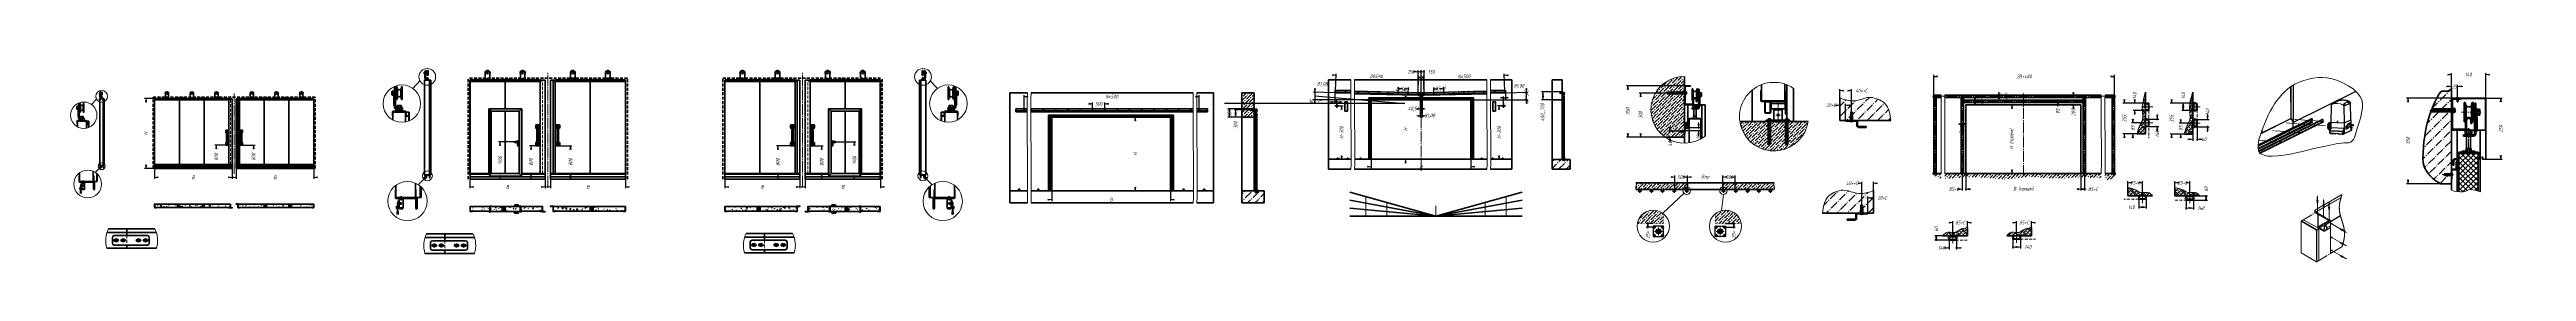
# Model space of a CAD drawing. Header units: millimetres. Extents: x 0 to 3360, y 0 to 297.
import ezdxf

# ---------------------------------------------------------------- set-up
doc = ezdxf.new("R2010")
doc.units = ezdxf.units.MM
for name, pattern in [('K5LT32768', [0]), ('K5LT32769', [0]), ('K5LT_AXLED', [19.5, 15, -1.5, 1.5, -1.5]), ('K5LT_BASIC', [0]), ('K5LT_DASHED', [6, 4, -2]), ('K5LT_DASHED_REINFORCED', [6, 4, -2]), ('K5LT_REINFORCED', [0]), ('K5LT_THIN', [0]), ('K5LT_THIN_INCLUDED_TO_HATCHING', [0])]:
    doc.linetypes.add(name, pattern=pattern)
doc.layers.add('Системный слой', color=7, linetype='Continuous')
doc.styles.add('KDIMTEXTSTYLE', font='GOST_AU.SHX', dxfattribs={"width": 0.96, "oblique": 15, "height": 5})
doc.dimstyles.new('KDIMSTYLE (0.03)', dxfattribs={"dimtxt": 5, "dimasz": 1, "dimexe": 2, "dimexo": 0, "dimgap": 1, "dimtad": 1, "dimlfac": 30, "dimtxsty": 'KDIMTEXTSTYLE', "dimsah": 1, "dimcen": 0, "dimdle": 1, "dimadec": 0, "dimazin": 0, "dimtfac": 0.667, "dimtmove": 0, "dimatfit": 3, "dimfxl": 1, "dimtvp": 1, "dimtolj": 1, "dimtzin": 0, "dimarcsym": 0})
doc.dimstyles.new('KDIMSTYLE (0.06)', dxfattribs={"dimtxt": 5, "dimasz": 1, "dimexe": 2, "dimexo": 0, "dimgap": 1, "dimtad": 1, "dimlfac": 17, "dimtxsty": 'KDIMTEXTSTYLE', "dimsah": 1, "dimcen": 0, "dimdle": 1, "dimadec": 0, "dimazin": 0, "dimtfac": 0.667, "dimtmove": 0, "dimatfit": 3, "dimfxl": 1, "dimtvp": 1, "dimtolj": 1, "dimtzin": 0, "dimarcsym": 0})
doc.dimstyles.new('KDIMSTYLE (0.08)', dxfattribs={"dimtxt": 5, "dimasz": 1, "dimexe": 2, "dimexo": 0, "dimgap": 1, "dimtad": 1, "dimlfac": 12, "dimtxsty": 'KDIMTEXTSTYLE', "dimsah": 1, "dimcen": 0, "dimdle": 1, "dimadec": 0, "dimazin": 0, "dimtfac": 0.667, "dimtmove": 0, "dimatfit": 3, "dimfxl": 1, "dimtvp": 1, "dimtolj": 1, "dimtzin": 0, "dimarcsym": 0})
doc.dimstyles.new('KDIMSTYLE (0.10)', dxfattribs={"dimtxt": 5, "dimasz": 1, "dimexe": 2, "dimexo": 0, "dimgap": 1, "dimtad": 1, "dimlfac": 10, "dimtxsty": 'KDIMTEXTSTYLE', "dimsah": 1, "dimcen": 0, "dimdle": 1, "dimadec": 0, "dimazin": 0, "dimtfac": 0.667, "dimtmove": 0, "dimatfit": 3, "dimfxl": 1, "dimtvp": 1, "dimtolj": 1, "dimtzin": 0, "dimarcsym": 0})
doc.dimstyles.new('KDIMSTYLE (0.20)', dxfattribs={"dimtxt": 5, "dimasz": 1, "dimexe": 2, "dimexo": 0, "dimgap": 1, "dimtad": 1, "dimlfac": 5, "dimtxsty": 'KDIMTEXTSTYLE', "dimsah": 1, "dimcen": 0, "dimdle": 1, "dimadec": 0, "dimazin": 0, "dimtfac": 0.667, "dimtmove": 0, "dimatfit": 3, "dimfxl": 1, "dimtvp": 1, "dimtolj": 1, "dimtzin": 0, "dimarcsym": 0})
doc.dimstyles.new('KDIMSTYLE (0.33)', dxfattribs={"dimtxt": 5, "dimasz": 1, "dimexe": 2, "dimexo": 0, "dimgap": 1, "dimtad": 1, "dimlfac": 3, "dimtxsty": 'KDIMTEXTSTYLE', "dimsah": 1, "dimcen": 0, "dimdle": 1, "dimadec": 0, "dimazin": 0, "dimtfac": 0.667, "dimtmove": 0, "dimatfit": 3, "dimfxl": 1, "dimtvp": 1, "dimtolj": 1, "dimtzin": 0, "dimarcsym": 0})
doc.dimstyles.new('KDIMSTYLE (0.40)', dxfattribs={"dimtxt": 5, "dimasz": 1, "dimexe": 2, "dimexo": 0, "dimgap": 1, "dimtad": 1, "dimlfac": 2.5, "dimtxsty": 'KDIMTEXTSTYLE', "dimsah": 1, "dimcen": 0, "dimdle": 1, "dimadec": 0, "dimazin": 0, "dimtfac": 0.667, "dimtmove": 0, "dimatfit": 3, "dimfxl": 1, "dimtvp": 1, "dimtolj": 1, "dimtzin": 0, "dimarcsym": 0})
pattern_1 = [(45, (0, 0), (-9.899495, 9.899495), [11, -5]), (45, (9.192, 9.192), (-9.899495, 9.899495), [1, -15]), (45, (0.707, 10.607), (-9.899495, 9.899495), [11, -5]), (45, (9.9, 19.799), (-9.899495, 9.899495), [1, -15])]
pattern_2 = [(45, (0, 0), (-4.242641, 4.242641), [11, -5]), (45, (9.1924, 9.1924), (-4.242641, 4.242641), [1, -15]), (45, (3.5355, 7.778), (-4.242641, 4.242641), [11, -5]), (45, (12.728, 16.9706), (-4.242641, 4.242641), [1, -15])]
pattern_3 = [(45, (0, 0), (-1.4142136, 1.4142136), [])]
pattern_4 = [(45, (0, 0), (-0.70710678, 0.70710678), [])]
pattern_5 = [(45, (0, 0), (-0.35355339, 0.35355339), []), (135, (0, 0), (-0.35355339, -0.35355339), [])]
pattern_6 = [(45, (0, 0), (-14.14214, 14.14214), [11, -5]), (45, (9.192, 9.192), (-14.14214, 14.14214), [1, -15]), (45, (-1.414, 12.728), (-14.14214, 14.14214), [11, -5]), (45, (7.778, 21.92), (-14.14214, 14.14214), [1, -15])]
pattern_7 = [(45, (0, 0), (-1.0606602, 1.0606602), [])]
pattern_8 = [(45, (0, 0), (-0.35355339, 0.35355339), [])]
pattern_9 = [(-45, (0, 0), (0.70710678, 0.70710678), [])]
pattern_10 = [(45, (0, 0), (-2.828427, 2.828427), [11, -5]), (45, (9.1924, 9.1924), (-2.828427, 2.828427), [1, -15]), (45, (4.2426, 7.071), (-2.828427, 2.828427), [11, -5]), (45, (13.435, 16.2635), (-2.828427, 2.828427), [1, -15])]
pattern_11 = [(45, (0, 0), (-0.7071068, 0.7071068), []), (135, (0, 0), (-0.7071068, -0.7071068), [])]
pattern_12 = [(45, (0, 0), (-2.1213203, 2.1213203), [])]
pattern_13 = [(40, (7.66, 6.428), (-20.5692, 24.5134), [2, -30]), (130, (9.193, 7.713), (-24.5134, -20.5692), [2, -30]), (85, (7.66, 6.428), (-20.56883, 24.51297), [2.828, -42.426]), (60, (9.193, 7.713), (-27.7128, 16), [2, -30]), (150, (10.192, 9.445), (-16, -27.7128), [2, -30]), (105, (9.193, 7.713), (-27.7123, 15.9997), [2.828, -42.426]), (80, (16.853, 14.141), (-26.0974, 4.6017), [1.5, -25]), (170, (17.114, 15.618), (-4.6017, -26.0974), [1.5, -25]), (125, (16.853, 14.141), (-26.09695, 4.6016), [2.121, -35.355]), (100, (-18.796, -15.771), (-15.75692, -2.77837), [1, -15]), (190, (-18.97, -14.787), (2.77837, -15.75692), [1, -15]), (145, (-18.796, -15.771), (-15.75733, -2.77844), [1.414, -21.213]), (70, (1.233, 14.088), (-15.03508, 5.47232), [1, -15]), (160, (1.575, 15.028), (-5.47232, -15.03508), [1, -15]), (115, (1.233, 14.088), (-15.03547, 5.47246), [1.414, -21.213]), (85, (0, 0), (-9.35186, 7.84492), [0.3, -10]), (65, (0, 0), (-2.418448, 6.64463), [0.3, -10]), (105, (0, 0), (-6.193075, 7.658056), [0.5, -12]), (110, (0, 0), (-7.94593, 1.36463), [0.5, -7])]
pattern_14 = [(-45, (0, 0), (1.4142136, 1.4142136), [])]

# ---------------------------------------------------------------- blocks, each defined once
blk = doc.blocks.new('U7')
at = {"layer": 'Системный слой', "color": 30, "linetype": 'K5LT_AXLED', "lineweight": 18, "true_color": 0xff8000}
for p, q in [((88.1, 39.8), (92.8, 39.8)), ((90.5, 37.2), (90.5, 42.5))]:
    blk.add_line(p, q, dxfattribs=at)
at = {"layer": 'Системный слой', "color": 5, "linetype": 'K5LT_BASIC', "lineweight": 60, "true_color": 0x0000ff}
for p, q in [((88.8, 40.8), (90.5, 41.7)), ((88.8, 38.9), (88.8, 40.8)), ((90.5, 38), (88.8, 38.9)), ((90.5, 41.7), (92.1, 40.8)), ((92.1, 38.9), (90.5, 38)), ((92.1, 40.8), (92.1, 38.9))]:
    blk.add_line(p, q, dxfattribs=at)
for radius in [1.46, 0.831]:
    blk.add_circle((90.5, 39.8), radius, dxfattribs=at)
at = {"layer": 'Системный слой', "color": 7, "linetype": 'K5LT_THIN', "lineweight": 18}
blk.add_arc((90.5, 39.8), 1, 75, 345, dxfattribs=at)
blk = doc.blocks.new('U8')
at = {"layer": 'Системный слой', "color": 30, "linetype": 'K5LT_AXLED', "lineweight": 18, "true_color": 0xff8000}
for p, q in [((97.6, 39.8), (102.3, 39.8)), ((100, 37.2), (100, 42.5))]:
    blk.add_line(p, q, dxfattribs=at)
at = {"layer": 'Системный слой', "color": 5, "linetype": 'K5LT_BASIC', "lineweight": 60, "true_color": 0x0000ff}
for p, q in [((98.3, 40.8), (100, 41.7)), ((98.3, 38.9), (98.3, 40.8)), ((100, 38), (98.3, 38.9)), ((100, 41.7), (101.6, 40.8)), ((101.6, 38.9), (100, 38)), ((101.6, 40.8), (101.6, 38.9))]:
    blk.add_line(p, q, dxfattribs=at)
for radius in [1.46, 0.831]:
    blk.add_circle((100, 39.8), radius, dxfattribs=at)
at = {"layer": 'Системный слой', "color": 7, "linetype": 'K5LT_THIN', "lineweight": 18}
blk.add_arc((100, 39.8), 1, 75, 345, dxfattribs=at)
blk = doc.blocks.new('U9')
at = {"layer": 'Системный слой', "color": 30, "linetype": 'K5LT_AXLED', "lineweight": 18, "true_color": 0xff8000}
for p, q in [((118.3, 39.8), (123.1, 39.8)), ((120.7, 37.2), (120.7, 42.5))]:
    blk.add_line(p, q, dxfattribs=at)
at = {"layer": 'Системный слой', "color": 5, "linetype": 'K5LT_BASIC', "lineweight": 60, "true_color": 0x0000ff}
for p, q in [((119.1, 40.8), (120.7, 41.7)), ((119.1, 38.9), (119.1, 40.8)), ((120.7, 38), (119.1, 38.9)), ((120.7, 41.7), (122.3, 40.8)), ((122.3, 38.9), (120.7, 38)), ((122.3, 40.8), (122.3, 38.9))]:
    blk.add_line(p, q, dxfattribs=at)
for radius in [1.46, 0.831]:
    blk.add_circle((120.7, 39.8), radius, dxfattribs=at)
at = {"layer": 'Системный слой', "color": 7, "linetype": 'K5LT_THIN', "lineweight": 18}
blk.add_arc((120.7, 39.8), 1, 75, 345, dxfattribs=at)
blk = doc.blocks.new('U10')
at = {"layer": 'Системный слой', "color": 30, "linetype": 'K5LT_AXLED', "lineweight": 18, "true_color": 0xff8000}
for p, q in [((127.8, 39.8), (132.6, 39.8)), ((130.2, 37.2), (130.2, 42.5))]:
    blk.add_line(p, q, dxfattribs=at)
at = {"layer": 'Системный слой', "color": 5, "linetype": 'K5LT_BASIC', "lineweight": 60, "true_color": 0x0000ff}
for p, q in [((128.6, 40.8), (130.2, 41.7)), ((128.6, 38.9), (128.6, 40.8)), ((130.2, 38), (128.6, 38.9)), ((130.2, 41.7), (131.8, 40.8)), ((131.8, 38.9), (130.2, 38)), ((131.8, 40.8), (131.8, 38.9))]:
    blk.add_line(p, q, dxfattribs=at)
for radius in [1.46, 0.831]:
    blk.add_circle((130.2, 39.8), radius, dxfattribs=at)
at = {"layer": 'Системный слой', "color": 7, "linetype": 'K5LT_THIN', "lineweight": 18}
blk.add_arc((130.2, 39.8), 1, 75, 345, dxfattribs=at)
blk = doc.blocks.new('U11')
at = {"layer": 'Системный слой', "color": 5, "linetype": 'K5LT_BASIC', "lineweight": 60, "true_color": 0x0000ff}
for p, q in [((520.3, 33.8), (522, 34.7)), ((520.3, 31.9), (520.3, 33.8)), ((522, 34.7), (523.6, 33.8)), ((523.6, 33.8), (523.6, 31.9)), ((522, 31), (520.3, 31.9)), ((523.6, 31.9), (522, 31))]:
    blk.add_line(p, q, dxfattribs=at)
at = {"layer": 'Системный слой', "color": 30, "linetype": 'K5LT_AXLED', "lineweight": 18, "true_color": 0xff8000}
for p, q in [((522, 30.2), (522, 35.5)), ((519.6, 32.9), (524.3, 32.9))]:
    blk.add_line(p, q, dxfattribs=at)
at = {"layer": 'Системный слой', "color": 5, "linetype": 'K5LT_BASIC', "lineweight": 60, "true_color": 0x0000ff}
for radius in [1.46, 0.831]:
    blk.add_circle((522, 32.9), radius, dxfattribs=at)
at = {"layer": 'Системный слой', "color": 7, "linetype": 'K5LT_THIN', "lineweight": 18}
blk.add_arc((522, 32.9), 1, 75, 345, dxfattribs=at)
blk = doc.blocks.new('U12')
at = {"layer": 'Системный слой', "color": 5, "linetype": 'K5LT_BASIC', "lineweight": 60, "true_color": 0x0000ff}
for p, q in [((529.8, 33.8), (531.5, 34.7)), ((529.8, 31.9), (529.8, 33.8)), ((531.5, 34.7), (533.1, 33.8)), ((533.1, 33.8), (533.1, 31.9)), ((531.5, 31), (529.8, 31.9)), ((533.1, 31.9), (531.5, 31))]:
    blk.add_line(p, q, dxfattribs=at)
at = {"layer": 'Системный слой', "color": 30, "linetype": 'K5LT_AXLED', "lineweight": 18, "true_color": 0xff8000}
for p, q in [((531.5, 30.2), (531.5, 35.5)), ((529.1, 32.9), (533.8, 32.9))]:
    blk.add_line(p, q, dxfattribs=at)
at = {"layer": 'Системный слой', "color": 5, "linetype": 'K5LT_BASIC', "lineweight": 60, "true_color": 0x0000ff}
for radius in [1.46, 0.831]:
    blk.add_circle((531.5, 32.9), radius, dxfattribs=at)
at = {"layer": 'Системный слой', "color": 7, "linetype": 'K5LT_THIN', "lineweight": 18}
blk.add_arc((531.5, 32.9), 1, 75, 345, dxfattribs=at)
blk = doc.blocks.new('U13')
at = {"layer": 'Системный слой', "color": 5, "linetype": 'K5LT_BASIC', "lineweight": 60, "true_color": 0x0000ff}
for p, q in [((550.6, 33.8), (552.2, 34.7)), ((550.6, 31.9), (550.6, 33.8)), ((552.2, 34.7), (553.8, 33.8)), ((553.8, 33.8), (553.8, 31.9)), ((552.2, 31), (550.6, 31.9)), ((553.8, 31.9), (552.2, 31))]:
    blk.add_line(p, q, dxfattribs=at)
at = {"layer": 'Системный слой', "color": 30, "linetype": 'K5LT_AXLED', "lineweight": 18, "true_color": 0xff8000}
for p, q in [((552.2, 30.2), (552.2, 35.5)), ((549.8, 32.9), (554.6, 32.9))]:
    blk.add_line(p, q, dxfattribs=at)
at = {"layer": 'Системный слой', "color": 5, "linetype": 'K5LT_BASIC', "lineweight": 60, "true_color": 0x0000ff}
for radius in [1.46, 0.831]:
    blk.add_circle((552.2, 32.9), radius, dxfattribs=at)
at = {"layer": 'Системный слой', "color": 7, "linetype": 'K5LT_THIN', "lineweight": 18}
blk.add_arc((552.2, 32.9), 1, 75, 345, dxfattribs=at)
blk = doc.blocks.new('U14')
at = {"layer": 'Системный слой', "color": 5, "linetype": 'K5LT_BASIC', "lineweight": 60, "true_color": 0x0000ff}
for p, q in [((560.1, 33.8), (561.7, 34.7)), ((560.1, 31.9), (560.1, 33.8)), ((561.7, 34.7), (563.3, 33.8)), ((563.3, 33.8), (563.3, 31.9)), ((561.7, 31), (560.1, 31.9)), ((563.3, 31.9), (561.7, 31))]:
    blk.add_line(p, q, dxfattribs=at)
at = {"layer": 'Системный слой', "color": 30, "linetype": 'K5LT_AXLED', "lineweight": 18, "true_color": 0xff8000}
for p, q in [((561.7, 30.2), (561.7, 35.5)), ((559.3, 32.9), (564.1, 32.9))]:
    blk.add_line(p, q, dxfattribs=at)
at = {"layer": 'Системный слой', "color": 5, "linetype": 'K5LT_BASIC', "lineweight": 60, "true_color": 0x0000ff}
for radius in [1.46, 0.831]:
    blk.add_circle((561.7, 32.9), radius, dxfattribs=at)
at = {"layer": 'Системный слой', "color": 7, "linetype": 'K5LT_THIN', "lineweight": 18}
blk.add_arc((561.7, 32.9), 1, 75, 345, dxfattribs=at)
blk = doc.blocks.new('U15')
at = {"layer": 'Системный слой', "color": 30, "linetype": 'K5LT_AXLED', "lineweight": 18, "true_color": 0xff8000}
for p, q in [((953.2, 33.6), (957.9, 33.6)), ((955.6, 31), (955.6, 36.2))]:
    blk.add_line(p, q, dxfattribs=at)
at = {"layer": 'Системный слой', "color": 5, "linetype": 'K5LT_BASIC', "lineweight": 60, "true_color": 0x0000ff}
for p, q in [((953.9, 34.6), (955.6, 35.5)), ((953.9, 32.7), (953.9, 34.6)), ((955.6, 35.5), (957.2, 34.6)), ((957.2, 34.6), (957.2, 32.7)), ((955.6, 31.7), (953.9, 32.7)), ((957.2, 32.7), (955.6, 31.7))]:
    blk.add_line(p, q, dxfattribs=at)
for radius in [1.46, 0.831]:
    blk.add_circle((955.6, 33.6), radius, dxfattribs=at)
at = {"layer": 'Системный слой', "color": 7, "linetype": 'K5LT_THIN', "lineweight": 18}
blk.add_arc((955.6, 33.6), 1, 75, 345, dxfattribs=at)
blk = doc.blocks.new('U16')
at = {"layer": 'Системный слой', "color": 30, "linetype": 'K5LT_AXLED', "lineweight": 18, "true_color": 0xff8000}
for p, q in [((962.7, 33.6), (967.4, 33.6)), ((965.1, 31), (965.1, 36.2))]:
    blk.add_line(p, q, dxfattribs=at)
at = {"layer": 'Системный слой', "color": 5, "linetype": 'K5LT_BASIC', "lineweight": 60, "true_color": 0x0000ff}
for p, q in [((963.4, 34.6), (965.1, 35.5)), ((963.4, 32.7), (963.4, 34.6)), ((965.1, 35.5), (966.7, 34.6)), ((966.7, 34.6), (966.7, 32.7)), ((965.1, 31.7), (963.4, 32.7)), ((966.7, 32.7), (965.1, 31.7))]:
    blk.add_line(p, q, dxfattribs=at)
for radius in [1.46, 0.831]:
    blk.add_circle((965.1, 33.6), radius, dxfattribs=at)
at = {"layer": 'Системный слой', "color": 7, "linetype": 'K5LT_THIN', "lineweight": 18}
blk.add_arc((965.1, 33.6), 1, 75, 345, dxfattribs=at)
blk = doc.blocks.new('U17')
at = {"layer": 'Системный слой', "color": 30, "linetype": 'K5LT_AXLED', "lineweight": 18, "true_color": 0xff8000}
for p, q in [((983.4, 33.6), (988.2, 33.6)), ((985.8, 31), (985.8, 36.2))]:
    blk.add_line(p, q, dxfattribs=at)
at = {"layer": 'Системный слой', "color": 5, "linetype": 'K5LT_BASIC', "lineweight": 60, "true_color": 0x0000ff}
for p, q in [((984.2, 34.6), (985.8, 35.5)), ((984.2, 32.7), (984.2, 34.6)), ((985.8, 35.5), (987.4, 34.6)), ((987.4, 34.6), (987.4, 32.7)), ((985.8, 31.7), (984.2, 32.7)), ((987.4, 32.7), (985.8, 31.7))]:
    blk.add_line(p, q, dxfattribs=at)
for radius in [1.46, 0.831]:
    blk.add_circle((985.8, 33.6), radius, dxfattribs=at)
at = {"layer": 'Системный слой', "color": 7, "linetype": 'K5LT_THIN', "lineweight": 18}
blk.add_arc((985.8, 33.6), 1, 75, 345, dxfattribs=at)
blk = doc.blocks.new('U18')
at = {"layer": 'Системный слой', "color": 30, "linetype": 'K5LT_AXLED', "lineweight": 18, "true_color": 0xff8000}
for p, q in [((992.9, 33.6), (997.7, 33.6)), ((995.3, 31), (995.3, 36.2))]:
    blk.add_line(p, q, dxfattribs=at)
at = {"layer": 'Системный слой', "color": 5, "linetype": 'K5LT_BASIC', "lineweight": 60, "true_color": 0x0000ff}
for p, q in [((993.7, 34.6), (995.3, 35.5)), ((993.7, 32.7), (993.7, 34.6)), ((995.3, 35.5), (996.9, 34.6)), ((996.9, 34.6), (996.9, 32.7)), ((995.3, 31.7), (993.7, 32.7)), ((996.9, 32.7), (995.3, 31.7))]:
    blk.add_line(p, q, dxfattribs=at)
for radius in [1.46, 0.831]:
    blk.add_circle((995.3, 33.6), radius, dxfattribs=at)
at = {"layer": 'Системный слой', "color": 7, "linetype": 'K5LT_THIN', "lineweight": 18}
blk.add_arc((995.3, 33.6), 1, 75, 345, dxfattribs=at)
blk = doc.blocks.new('U19')
at = {"layer": 'Системный слой', "color": 5, "linetype": 'K5LT_BASIC', "lineweight": 60, "true_color": 0x0000ff}
for p, q in [((1449.9, 214.7), (1551.4, 214.7)), ((1556.4, 214.7), (1570.9, 214.7))]:
    blk.add_line(p, q, dxfattribs=at)
blk = doc.blocks.new('U20')
at = {"layer": 'Системный слой', "color": 5, "linetype": 'K5LT_BASIC', "lineweight": 60, "true_color": 0x0000ff}
for p, q in [((1326.2, 218.9), (1310.6, 218.9)), ((1551.4, 218.9), (1331.2, 218.9)), ((1570.9, 218.9), (1556.4, 218.9))]:
    blk.add_line(p, q, dxfattribs=at)
blk = doc.blocks.new('U21')
at = {"layer": 'Системный слой', "color": 5, "linetype": 'K5LT_BASIC', "lineweight": 60, "true_color": 0x0000ff}
for p, q in [((1326.2, 219), (1310.6, 219)), ((1551.4, 219), (1331.2, 219)), ((1570.9, 219), (1556.4, 219))]:
    blk.add_line(p, q, dxfattribs=at)
blk = doc.blocks.new('U22')
at = {"layer": 'Системный слой', "color": 5, "linetype": 'K5LT_BASIC', "lineweight": 60, "true_color": 0x0000ff}
for p, q in [((1326.2, 215.4), (1310.6, 215.4)), ((1551.4, 215.4), (1331.2, 215.4)), ((1570.9, 215.4), (1556.4, 215.4))]:
    blk.add_line(p, q, dxfattribs=at)
blk = doc.blocks.new('U23')
at = {"layer": 'Системный слой', "color": 5, "linetype": 'K5LT_BASIC', "lineweight": 60, "true_color": 0x0000ff}
for p, q in [((1326.2, 216.3), (1310.6, 216.3)), ((1551.4, 216.3), (1331.2, 216.3)), ((1570.9, 216.3), (1556.4, 216.3))]:
    blk.add_line(p, q, dxfattribs=at)
blk = doc.blocks.new('U24')
at = {"layer": 'Системный слой', "color": 5, "linetype": 'K5LT_BASIC', "lineweight": 60, "true_color": 0x0000ff}
for p, q in [((1302.6, 240.7), (1326.4, 240.7)), ((1331.4, 240.7), (1551.5, 240.7)), ((1556.5, 240.7), (1578.9, 240.7))]:
    blk.add_line(p, q, dxfattribs=at)
blk = doc.blocks.new('U25')
at = {"layer": 'Системный слой', "color": 5, "linetype": 'K5LT_BASIC', "lineweight": 60, "true_color": 0x0000ff}
for p, q in [((1326.4, 90.7), (1302.6, 90.7)), ((1551.5, 90.7), (1331.4, 90.7)), ((1578.9, 90.7), (1556.5, 90.7))]:
    blk.add_line(p, q, dxfattribs=at)
blk = doc.blocks.new('U26')
at = {"layer": 'Системный слой', "color": 5, "linetype": 'K5LT_BASIC', "lineweight": 60, "true_color": 0x0000ff}
for p, q in [((1326.5, 107.3), (1302.6, 107.3)), ((1551.6, 107.3), (1331.5, 107.3)), ((1578.9, 107.3), (1556.6, 107.3))]:
    blk.add_line(p, q, dxfattribs=at)
blk = doc.blocks.new('U27')
at = {"layer": 'Системный слой', "color": 5, "linetype": 'K5LT_BASIC', "lineweight": 60, "true_color": 0x0000ff}
for p, q in [((1326.2, 214.7), (1310.6, 214.7)), ((1446.8, 214.7), (1331.2, 214.7))]:
    blk.add_line(p, q, dxfattribs=at)
blk = doc.blocks.new('U29')
at = {"layer": 'Системный слой', "color": 5, "linetype": 'K5LT_BASIC', "lineweight": 60, "true_color": 0x0000ff}
for start, end in [(0, 180), (180, 0)]:
    blk.add_arc((1331.6, 217.4), 0.352, start, end, dxfattribs=at)
blk = doc.blocks.new('U30')
at = {"layer": 'Системный слой', "color": 5, "linetype": 'K5LT_BASIC', "lineweight": 60, "true_color": 0x0000ff}
for start, end in [(0, 180), (180, 0)]:
    blk.add_arc((1331.6, 217.4), 0.14, start, end, dxfattribs=at)
blk = doc.blocks.new('U31')
at = {"layer": 'Системный слой', "color": 5, "linetype": 'K5LT_BASIC', "lineweight": 60, "true_color": 0x0000ff}
for start, end in [(0, 180), (180, 0)]:
    blk.add_arc((1331.6, 217.4), 0.25, start, end, dxfattribs=at)
blk = doc.blocks.new('U32')
at = {"layer": 'Системный слой', "color": 5, "linetype": 'K5LT_BASIC', "lineweight": 60, "true_color": 0x0000ff}
for start, end in [(0, 180), (180, 0)]:
    blk.add_arc((1331.6, 217.4), 0.18, start, end, dxfattribs=at)
blk = doc.blocks.new('U28')
at = {"layer": 'Системный слой', "color": 30, "linetype": 'K5LT_AXLED', "lineweight": 18, "true_color": 0xff8000}
for p, q in [((1331.2, 217.4), (1332, 217.4)), ((1331.6, 216.9), (1331.6, 217.8))]:
    blk.add_line(p, q, dxfattribs=at)
at = {"layer": 'Системный слой', "color": 5, "linetype": 'K5LT_BASIC', "lineweight": 60, "true_color": 0x0000ff}
for p, q in [((1331.3, 217.4), (1331.5, 217.6)), ((1331.5, 217.1), (1331.3, 217.4)), ((1331.5, 217.6), (1331.7, 217.6)), ((1331.7, 217.1), (1331.5, 217.1)), ((1331.7, 217.6), (1331.9, 217.4)), ((1331.9, 217.4), (1331.7, 217.1))]:
    blk.add_line(p, q, dxfattribs=at)
at = {"layer": 'Системный слой', "color": 7, "linetype": 'K5LT_THIN', "lineweight": 18}
blk.add_arc((1331.6, 217.4), 0.167, 178, 88, dxfattribs=at)
at = {"layer": 'Системный слой'}
for name in ['U29', 'U31', 'U32', 'U30']:
    blk.add_blockref(name, (0, 0), dxfattribs=at)
blk = doc.blocks.new('U34')
at = {"layer": 'Системный слой', "color": 5, "linetype": 'K5LT_BASIC', "lineweight": 60, "true_color": 0x0000ff}
for start, end in [(0, 180), (180, 0)]:
    blk.add_arc((1348.3, 217.4), 0.352, start, end, dxfattribs=at)
blk = doc.blocks.new('U35')
at = {"layer": 'Системный слой', "color": 5, "linetype": 'K5LT_BASIC', "lineweight": 60, "true_color": 0x0000ff}
for start, end in [(0, 180), (180, 0)]:
    blk.add_arc((1348.3, 217.4), 0.14, start, end, dxfattribs=at)
blk = doc.blocks.new('U36')
at = {"layer": 'Системный слой', "color": 5, "linetype": 'K5LT_BASIC', "lineweight": 60, "true_color": 0x0000ff}
for start, end in [(0, 180), (180, 0)]:
    blk.add_arc((1348.3, 217.4), 0.25, start, end, dxfattribs=at)
blk = doc.blocks.new('U37')
at = {"layer": 'Системный слой', "color": 5, "linetype": 'K5LT_BASIC', "lineweight": 60, "true_color": 0x0000ff}
for start, end in [(0, 180), (180, 0)]:
    blk.add_arc((1348.3, 217.4), 0.18, start, end, dxfattribs=at)
blk = doc.blocks.new('U33')
at = {"layer": 'Системный слой', "color": 30, "linetype": 'K5LT_AXLED', "lineweight": 18, "true_color": 0xff8000}
for p, q in [((1347.8, 217.4), (1348.7, 217.4)), ((1348.3, 216.9), (1348.3, 217.8))]:
    blk.add_line(p, q, dxfattribs=at)
at = {"layer": 'Системный слой', "color": 5, "linetype": 'K5LT_BASIC', "lineweight": 60, "true_color": 0x0000ff}
for p, q in [((1348, 217.4), (1348.1, 217.6)), ((1348.1, 217.1), (1348, 217.4)), ((1348.1, 217.6), (1348.4, 217.6)), ((1348.4, 217.1), (1348.1, 217.1)), ((1348.4, 217.6), (1348.6, 217.4)), ((1348.6, 217.4), (1348.4, 217.1))]:
    blk.add_line(p, q, dxfattribs=at)
at = {"layer": 'Системный слой', "color": 7, "linetype": 'K5LT_THIN', "lineweight": 18}
blk.add_arc((1348.3, 217.4), 0.167, 178, 88, dxfattribs=at)
at = {"layer": 'Системный слой'}
for name in ['U34', 'U36', 'U35', 'U37']:
    blk.add_blockref(name, (0, 0), dxfattribs=at)
blk = doc.blocks.new('U39')
at = {"layer": 'Системный слой', "color": 5, "linetype": 'K5LT_BASIC', "lineweight": 60, "true_color": 0x0000ff}
for start, end in [(0, 180), (180, 0)]:
    blk.add_arc((1364.9, 217.4), 0.352, start, end, dxfattribs=at)
blk = doc.blocks.new('U40')
at = {"layer": 'Системный слой', "color": 5, "linetype": 'K5LT_BASIC', "lineweight": 60, "true_color": 0x0000ff}
for start, end in [(0, 180), (180, 0)]:
    blk.add_arc((1364.9, 217.4), 0.14, start, end, dxfattribs=at)
blk = doc.blocks.new('U41')
at = {"layer": 'Системный слой', "color": 5, "linetype": 'K5LT_BASIC', "lineweight": 60, "true_color": 0x0000ff}
for start, end in [(0, 180), (180, 0)]:
    blk.add_arc((1364.9, 217.4), 0.25, start, end, dxfattribs=at)
blk = doc.blocks.new('U42')
at = {"layer": 'Системный слой', "color": 5, "linetype": 'K5LT_BASIC', "lineweight": 60, "true_color": 0x0000ff}
for start, end in [(0, 180), (180, 0)]:
    blk.add_arc((1364.9, 217.4), 0.18, start, end, dxfattribs=at)
blk = doc.blocks.new('U38')
at = {"layer": 'Системный слой', "color": 30, "linetype": 'K5LT_AXLED', "lineweight": 18, "true_color": 0xff8000}
for p, q in [((1364.5, 217.4), (1365.4, 217.4)), ((1364.9, 216.9), (1364.9, 217.8))]:
    blk.add_line(p, q, dxfattribs=at)
at = {"layer": 'Системный слой', "color": 5, "linetype": 'K5LT_BASIC', "lineweight": 60, "true_color": 0x0000ff}
for p, q in [((1364.6, 217.4), (1364.8, 217.6)), ((1364.8, 217.1), (1364.6, 217.4)), ((1364.8, 217.6), (1365.1, 217.6)), ((1365.1, 217.1), (1364.8, 217.1)), ((1365.1, 217.6), (1365.2, 217.4)), ((1365.2, 217.4), (1365.1, 217.1))]:
    blk.add_line(p, q, dxfattribs=at)
at = {"layer": 'Системный слой', "color": 7, "linetype": 'K5LT_THIN', "lineweight": 18}
blk.add_arc((1364.9, 217.4), 0.167, 178, 88, dxfattribs=at)
at = {"layer": 'Системный слой'}
for name in ['U39', 'U41', 'U42', 'U40']:
    blk.add_blockref(name, (0, 0), dxfattribs=at)
blk = doc.blocks.new('U44')
at = {"layer": 'Системный слой', "color": 5, "linetype": 'K5LT_BASIC', "lineweight": 60, "true_color": 0x0000ff}
for start, end in [(0, 180), (180, 0)]:
    blk.add_arc((1381.6, 217.4), 0.352, start, end, dxfattribs=at)
blk = doc.blocks.new('U45')
at = {"layer": 'Системный слой', "color": 5, "linetype": 'K5LT_BASIC', "lineweight": 60, "true_color": 0x0000ff}
for start, end in [(0, 180), (180, 0)]:
    blk.add_arc((1381.6, 217.4), 0.14, start, end, dxfattribs=at)
blk = doc.blocks.new('U46')
at = {"layer": 'Системный слой', "color": 5, "linetype": 'K5LT_BASIC', "lineweight": 60, "true_color": 0x0000ff}
for start, end in [(0, 180), (180, 0)]:
    blk.add_arc((1381.6, 217.4), 0.25, start, end, dxfattribs=at)
blk = doc.blocks.new('U47')
at = {"layer": 'Системный слой', "color": 5, "linetype": 'K5LT_BASIC', "lineweight": 60, "true_color": 0x0000ff}
for start, end in [(0, 180), (180, 0)]:
    blk.add_arc((1381.6, 217.4), 0.18, start, end, dxfattribs=at)
blk = doc.blocks.new('U43')
at = {"layer": 'Системный слой', "color": 30, "linetype": 'K5LT_AXLED', "lineweight": 18, "true_color": 0xff8000}
for p, q in [((1381.1, 217.4), (1382, 217.4)), ((1381.6, 216.9), (1381.6, 217.8))]:
    blk.add_line(p, q, dxfattribs=at)
at = {"layer": 'Системный слой', "color": 5, "linetype": 'K5LT_BASIC', "lineweight": 60, "true_color": 0x0000ff}
for p, q in [((1381.3, 217.4), (1381.5, 217.6)), ((1381.5, 217.1), (1381.3, 217.4)), ((1381.5, 217.6), (1381.7, 217.6)), ((1381.7, 217.1), (1381.5, 217.1)), ((1381.7, 217.6), (1381.9, 217.4)), ((1381.9, 217.4), (1381.7, 217.1))]:
    blk.add_line(p, q, dxfattribs=at)
at = {"layer": 'Системный слой', "color": 7, "linetype": 'K5LT_THIN', "lineweight": 18}
blk.add_arc((1381.6, 217.4), 0.167, 178, 88, dxfattribs=at)
at = {"layer": 'Системный слой'}
for name in ['U44', 'U46', 'U47', 'U45']:
    blk.add_blockref(name, (0, 0), dxfattribs=at)
blk = doc.blocks.new('U49')
at = {"layer": 'Системный слой', "color": 5, "linetype": 'K5LT_BASIC', "lineweight": 60, "true_color": 0x0000ff}
for start, end in [(0, 180), (180, 0)]:
    blk.add_arc((1398.3, 217.4), 0.352, start, end, dxfattribs=at)
blk = doc.blocks.new('U50')
at = {"layer": 'Системный слой', "color": 5, "linetype": 'K5LT_BASIC', "lineweight": 60, "true_color": 0x0000ff}
for start, end in [(0, 180), (180, 0)]:
    blk.add_arc((1398.3, 217.4), 0.14, start, end, dxfattribs=at)
blk = doc.blocks.new('U51')
at = {"layer": 'Системный слой', "color": 5, "linetype": 'K5LT_BASIC', "lineweight": 60, "true_color": 0x0000ff}
for start, end in [(0, 180), (180, 0)]:
    blk.add_arc((1398.3, 217.4), 0.25, start, end, dxfattribs=at)
blk = doc.blocks.new('U52')
at = {"layer": 'Системный слой', "color": 5, "linetype": 'K5LT_BASIC', "lineweight": 60, "true_color": 0x0000ff}
for start, end in [(0, 180), (180, 0)]:
    blk.add_arc((1398.3, 217.4), 0.18, start, end, dxfattribs=at)
blk = doc.blocks.new('U48')
at = {"layer": 'Системный слой', "color": 30, "linetype": 'K5LT_AXLED', "lineweight": 18, "true_color": 0xff8000}
for p, q in [((1397.8, 217.4), (1398.7, 217.4)), ((1398.3, 216.9), (1398.3, 217.8))]:
    blk.add_line(p, q, dxfattribs=at)
at = {"layer": 'Системный слой', "color": 5, "linetype": 'K5LT_BASIC', "lineweight": 60, "true_color": 0x0000ff}
for p, q in [((1398, 217.4), (1398.1, 217.6)), ((1398.1, 217.1), (1398, 217.4)), ((1398.1, 217.6), (1398.4, 217.6)), ((1398.4, 217.1), (1398.1, 217.1)), ((1398.4, 217.6), (1398.6, 217.4)), ((1398.6, 217.4), (1398.4, 217.1))]:
    blk.add_line(p, q, dxfattribs=at)
at = {"layer": 'Системный слой', "color": 7, "linetype": 'K5LT_THIN', "lineweight": 18}
blk.add_arc((1398.3, 217.4), 0.167, 178, 88, dxfattribs=at)
at = {"layer": 'Системный слой'}
for name in ['U49', 'U51', 'U50', 'U52']:
    blk.add_blockref(name, (0, 0), dxfattribs=at)
blk = doc.blocks.new('U54')
at = {"layer": 'Системный слой', "color": 5, "linetype": 'K5LT_BASIC', "lineweight": 60, "true_color": 0x0000ff}
for start, end in [(0, 180), (180, 0)]:
    blk.add_arc((1414.9, 217.4), 0.352, start, end, dxfattribs=at)
blk = doc.blocks.new('U55')
at = {"layer": 'Системный слой', "color": 5, "linetype": 'K5LT_BASIC', "lineweight": 60, "true_color": 0x0000ff}
for start, end in [(0, 180), (180, 0)]:
    blk.add_arc((1414.9, 217.4), 0.14, start, end, dxfattribs=at)
blk = doc.blocks.new('U56')
at = {"layer": 'Системный слой', "color": 5, "linetype": 'K5LT_BASIC', "lineweight": 60, "true_color": 0x0000ff}
for start, end in [(0, 180), (180, 0)]:
    blk.add_arc((1414.9, 217.4), 0.25, start, end, dxfattribs=at)
blk = doc.blocks.new('U57')
at = {"layer": 'Системный слой', "color": 5, "linetype": 'K5LT_BASIC', "lineweight": 60, "true_color": 0x0000ff}
for start, end in [(0, 180), (180, 0)]:
    blk.add_arc((1414.9, 217.4), 0.18, start, end, dxfattribs=at)
blk = doc.blocks.new('U53')
at = {"layer": 'Системный слой', "color": 30, "linetype": 'K5LT_AXLED', "lineweight": 18, "true_color": 0xff8000}
for p, q in [((1414.5, 217.4), (1415.4, 217.4)), ((1414.9, 216.9), (1414.9, 217.8))]:
    blk.add_line(p, q, dxfattribs=at)
at = {"layer": 'Системный слой', "color": 5, "linetype": 'K5LT_BASIC', "lineweight": 60, "true_color": 0x0000ff}
for p, q in [((1414.6, 217.4), (1414.8, 217.6)), ((1414.8, 217.1), (1414.6, 217.4)), ((1414.8, 217.6), (1415.1, 217.6)), ((1415.1, 217.1), (1414.8, 217.1)), ((1415.1, 217.6), (1415.2, 217.4)), ((1415.2, 217.4), (1415.1, 217.1))]:
    blk.add_line(p, q, dxfattribs=at)
at = {"layer": 'Системный слой', "color": 7, "linetype": 'K5LT_THIN', "lineweight": 18}
blk.add_arc((1414.9, 217.4), 0.167, 178, 88, dxfattribs=at)
at = {"layer": 'Системный слой'}
for name in ['U54', 'U56', 'U57', 'U55']:
    blk.add_blockref(name, (0, 0), dxfattribs=at)
blk = doc.blocks.new('U59')
at = {"layer": 'Системный слой', "color": 5, "linetype": 'K5LT_BASIC', "lineweight": 60, "true_color": 0x0000ff}
for start, end in [(0, 180), (180, 0)]:
    blk.add_arc((1431.6, 217.4), 0.352, start, end, dxfattribs=at)
blk = doc.blocks.new('U60')
at = {"layer": 'Системный слой', "color": 5, "linetype": 'K5LT_BASIC', "lineweight": 60, "true_color": 0x0000ff}
for start, end in [(0, 180), (180, 0)]:
    blk.add_arc((1431.6, 217.4), 0.14, start, end, dxfattribs=at)
blk = doc.blocks.new('U61')
at = {"layer": 'Системный слой', "color": 5, "linetype": 'K5LT_BASIC', "lineweight": 60, "true_color": 0x0000ff}
for start, end in [(0, 180), (180, 0)]:
    blk.add_arc((1431.6, 217.4), 0.25, start, end, dxfattribs=at)
blk = doc.blocks.new('U62')
at = {"layer": 'Системный слой', "color": 5, "linetype": 'K5LT_BASIC', "lineweight": 60, "true_color": 0x0000ff}
for start, end in [(0, 180), (180, 0)]:
    blk.add_arc((1431.6, 217.4), 0.18, start, end, dxfattribs=at)
blk = doc.blocks.new('U58')
at = {"layer": 'Системный слой', "color": 30, "linetype": 'K5LT_AXLED', "lineweight": 18, "true_color": 0xff8000}
for p, q in [((1431.1, 217.4), (1432, 217.4)), ((1431.6, 216.9), (1431.6, 217.8))]:
    blk.add_line(p, q, dxfattribs=at)
at = {"layer": 'Системный слой', "color": 5, "linetype": 'K5LT_BASIC', "lineweight": 60, "true_color": 0x0000ff}
for p, q in [((1431.3, 217.4), (1431.5, 217.6)), ((1431.5, 217.1), (1431.3, 217.4)), ((1431.5, 217.6), (1431.7, 217.6)), ((1431.7, 217.1), (1431.5, 217.1)), ((1431.7, 217.6), (1431.9, 217.4)), ((1431.9, 217.4), (1431.7, 217.1))]:
    blk.add_line(p, q, dxfattribs=at)
at = {"layer": 'Системный слой', "color": 7, "linetype": 'K5LT_THIN', "lineweight": 18}
blk.add_arc((1431.6, 217.4), 0.167, 178, 88, dxfattribs=at)
at = {"layer": 'Системный слой'}
for name in ['U59', 'U61', 'U62', 'U60']:
    blk.add_blockref(name, (0, 0), dxfattribs=at)
blk = doc.blocks.new('U63')
at = {"layer": 'Системный слой', "color": 30, "linetype": 'K5LT_AXLED', "lineweight": 18, "true_color": 0xff8000}
for p, q in [((1321.6, 217.4), (1322.5, 217.4)), ((1322.1, 216.9), (1322.1, 217.8))]:
    blk.add_line(p, q, dxfattribs=at)
at = {"layer": 'Системный слой', "color": 5, "linetype": 'K5LT_BASIC', "lineweight": 60, "true_color": 0x0000ff}
for p, q in [((1321.8, 217.4), (1321.9, 217.6)), ((1321.9, 217.1), (1321.8, 217.4)), ((1321.9, 217.6), (1322.2, 217.6)), ((1322.2, 217.1), (1321.9, 217.1)), ((1322.2, 217.6), (1322.4, 217.4)), ((1322.4, 217.4), (1322.2, 217.1))]:
    blk.add_line(p, q, dxfattribs=at)
for radius in [0.352, 0.25, 0.18, 0.14]:
    blk.add_circle((1322.1, 217.4), radius, dxfattribs=at)
at = {"layer": 'Системный слой', "color": 7, "linetype": 'K5LT_THIN', "lineweight": 18}
blk.add_arc((1322.1, 217.4), 0.167, 178, 88, dxfattribs=at)
blk = doc.blocks.new('U65')
at = {"layer": 'Системный слой', "color": 5, "linetype": 'K5LT_BASIC', "lineweight": 60, "true_color": 0x0000ff}
for start, end in [(0, 180), (180, 0)]:
    blk.add_arc((1548.3, 217.4), 0.352, start, end, dxfattribs=at)
blk = doc.blocks.new('U66')
at = {"layer": 'Системный слой', "color": 5, "linetype": 'K5LT_BASIC', "lineweight": 60, "true_color": 0x0000ff}
for start, end in [(0, 180), (180, 0)]:
    blk.add_arc((1548.3, 217.4), 0.14, start, end, dxfattribs=at)
blk = doc.blocks.new('U67')
at = {"layer": 'Системный слой', "color": 5, "linetype": 'K5LT_BASIC', "lineweight": 60, "true_color": 0x0000ff}
for start, end in [(0, 180), (180, 0)]:
    blk.add_arc((1548.3, 217.4), 0.25, start, end, dxfattribs=at)
blk = doc.blocks.new('U68')
at = {"layer": 'Системный слой', "color": 5, "linetype": 'K5LT_BASIC', "lineweight": 60, "true_color": 0x0000ff}
for start, end in [(0, 180), (180, 0)]:
    blk.add_arc((1548.3, 217.4), 0.18, start, end, dxfattribs=at)
blk = doc.blocks.new('U64')
at = {"layer": 'Системный слой', "color": 30, "linetype": 'K5LT_AXLED', "lineweight": 18, "true_color": 0xff8000}
for p, q in [((1548.7, 217.4), (1547.8, 217.4)), ((1548.3, 216.9), (1548.3, 217.8))]:
    blk.add_line(p, q, dxfattribs=at)
at = {"layer": 'Системный слой', "color": 5, "linetype": 'K5LT_BASIC', "lineweight": 60, "true_color": 0x0000ff}
for p, q in [((1548.1, 217.6), (1548, 217.4)), ((1548, 217.4), (1548.1, 217.1)), ((1548.4, 217.6), (1548.1, 217.6)), ((1548.1, 217.1), (1548.4, 217.1)), ((1548.6, 217.4), (1548.4, 217.6)), ((1548.4, 217.1), (1548.6, 217.4))]:
    blk.add_line(p, q, dxfattribs=at)
at = {"layer": 'Системный слой', "color": 7, "linetype": 'K5LT_THIN', "lineweight": 18}
blk.add_arc((1548.3, 217.4), 0.167, 92, 2, dxfattribs=at)
at = {"layer": 'Системный слой'}
for name in ['U65', 'U67', 'U66', 'U68']:
    blk.add_blockref(name, (0, 0), dxfattribs=at)
blk = doc.blocks.new('U70')
at = {"layer": 'Системный слой', "color": 5, "linetype": 'K5LT_BASIC', "lineweight": 60, "true_color": 0x0000ff}
for start, end in [(0, 180), (180, 0)]:
    blk.add_arc((1531.6, 217.4), 0.352, start, end, dxfattribs=at)
blk = doc.blocks.new('U71')
at = {"layer": 'Системный слой', "color": 5, "linetype": 'K5LT_BASIC', "lineweight": 60, "true_color": 0x0000ff}
for start, end in [(0, 180), (180, 0)]:
    blk.add_arc((1531.6, 217.4), 0.14, start, end, dxfattribs=at)
blk = doc.blocks.new('U72')
at = {"layer": 'Системный слой', "color": 5, "linetype": 'K5LT_BASIC', "lineweight": 60, "true_color": 0x0000ff}
for start, end in [(0, 180), (180, 0)]:
    blk.add_arc((1531.6, 217.4), 0.25, start, end, dxfattribs=at)
blk = doc.blocks.new('U73')
at = {"layer": 'Системный слой', "color": 5, "linetype": 'K5LT_BASIC', "lineweight": 60, "true_color": 0x0000ff}
for start, end in [(0, 180), (180, 0)]:
    blk.add_arc((1531.6, 217.4), 0.18, start, end, dxfattribs=at)
blk = doc.blocks.new('U69')
at = {"layer": 'Системный слой', "color": 30, "linetype": 'K5LT_AXLED', "lineweight": 18, "true_color": 0xff8000}
for p, q in [((1532, 217.4), (1531.1, 217.4)), ((1531.6, 216.9), (1531.6, 217.8))]:
    blk.add_line(p, q, dxfattribs=at)
at = {"layer": 'Системный слой', "color": 5, "linetype": 'K5LT_BASIC', "lineweight": 60, "true_color": 0x0000ff}
for p, q in [((1531.5, 217.6), (1531.3, 217.4)), ((1531.3, 217.4), (1531.5, 217.1)), ((1531.7, 217.6), (1531.5, 217.6)), ((1531.5, 217.1), (1531.7, 217.1)), ((1531.9, 217.4), (1531.7, 217.6)), ((1531.7, 217.1), (1531.9, 217.4))]:
    blk.add_line(p, q, dxfattribs=at)
at = {"layer": 'Системный слой', "color": 7, "linetype": 'K5LT_THIN', "lineweight": 18}
blk.add_arc((1531.6, 217.4), 0.167, 92, 2, dxfattribs=at)
at = {"layer": 'Системный слой'}
for name in ['U70', 'U72', 'U73', 'U71']:
    blk.add_blockref(name, (0, 0), dxfattribs=at)
blk = doc.blocks.new('U75')
at = {"layer": 'Системный слой', "color": 5, "linetype": 'K5LT_BASIC', "lineweight": 60, "true_color": 0x0000ff}
for start, end in [(0, 180), (180, 0)]:
    blk.add_arc((1514.9, 217.4), 0.352, start, end, dxfattribs=at)
blk = doc.blocks.new('U76')
at = {"layer": 'Системный слой', "color": 5, "linetype": 'K5LT_BASIC', "lineweight": 60, "true_color": 0x0000ff}
for start, end in [(0, 180), (180, 0)]:
    blk.add_arc((1514.9, 217.4), 0.14, start, end, dxfattribs=at)
blk = doc.blocks.new('U77')
at = {"layer": 'Системный слой', "color": 5, "linetype": 'K5LT_BASIC', "lineweight": 60, "true_color": 0x0000ff}
for start, end in [(0, 180), (180, 0)]:
    blk.add_arc((1514.9, 217.4), 0.25, start, end, dxfattribs=at)
blk = doc.blocks.new('U78')
at = {"layer": 'Системный слой', "color": 5, "linetype": 'K5LT_BASIC', "lineweight": 60, "true_color": 0x0000ff}
for start, end in [(0, 180), (180, 0)]:
    blk.add_arc((1514.9, 217.4), 0.18, start, end, dxfattribs=at)
blk = doc.blocks.new('U74')
at = {"layer": 'Системный слой', "color": 30, "linetype": 'K5LT_AXLED', "lineweight": 18, "true_color": 0xff8000}
for p, q in [((1515.4, 217.4), (1514.5, 217.4)), ((1514.9, 216.9), (1514.9, 217.8))]:
    blk.add_line(p, q, dxfattribs=at)
at = {"layer": 'Системный слой', "color": 5, "linetype": 'K5LT_BASIC', "lineweight": 60, "true_color": 0x0000ff}
for p, q in [((1514.8, 217.6), (1514.6, 217.4)), ((1514.6, 217.4), (1514.8, 217.1)), ((1515.1, 217.6), (1514.8, 217.6)), ((1514.8, 217.1), (1515.1, 217.1)), ((1515.2, 217.4), (1515.1, 217.6)), ((1515.1, 217.1), (1515.2, 217.4))]:
    blk.add_line(p, q, dxfattribs=at)
at = {"layer": 'Системный слой', "color": 7, "linetype": 'K5LT_THIN', "lineweight": 18}
blk.add_arc((1514.9, 217.4), 0.167, 92, 2, dxfattribs=at)
at = {"layer": 'Системный слой'}
for name in ['U75', 'U77', 'U78', 'U76']:
    blk.add_blockref(name, (0, 0), dxfattribs=at)
blk = doc.blocks.new('U80')
at = {"layer": 'Системный слой', "color": 5, "linetype": 'K5LT_BASIC', "lineweight": 60, "true_color": 0x0000ff}
for start, end in [(0, 180), (180, 0)]:
    blk.add_arc((1498.3, 217.4), 0.352, start, end, dxfattribs=at)
blk = doc.blocks.new('U81')
at = {"layer": 'Системный слой', "color": 5, "linetype": 'K5LT_BASIC', "lineweight": 60, "true_color": 0x0000ff}
for start, end in [(0, 180), (180, 0)]:
    blk.add_arc((1498.3, 217.4), 0.14, start, end, dxfattribs=at)
blk = doc.blocks.new('U82')
at = {"layer": 'Системный слой', "color": 5, "linetype": 'K5LT_BASIC', "lineweight": 60, "true_color": 0x0000ff}
for start, end in [(0, 180), (180, 0)]:
    blk.add_arc((1498.3, 217.4), 0.25, start, end, dxfattribs=at)
blk = doc.blocks.new('U83')
at = {"layer": 'Системный слой', "color": 5, "linetype": 'K5LT_BASIC', "lineweight": 60, "true_color": 0x0000ff}
for start, end in [(0, 180), (180, 0)]:
    blk.add_arc((1498.3, 217.4), 0.18, start, end, dxfattribs=at)
blk = doc.blocks.new('U79')
at = {"layer": 'Системный слой', "color": 30, "linetype": 'K5LT_AXLED', "lineweight": 18, "true_color": 0xff8000}
for p, q in [((1498.7, 217.4), (1497.8, 217.4)), ((1498.3, 216.9), (1498.3, 217.8))]:
    blk.add_line(p, q, dxfattribs=at)
at = {"layer": 'Системный слой', "color": 5, "linetype": 'K5LT_BASIC', "lineweight": 60, "true_color": 0x0000ff}
for p, q in [((1498.1, 217.6), (1498, 217.4)), ((1498, 217.4), (1498.1, 217.1)), ((1498.4, 217.6), (1498.1, 217.6)), ((1498.1, 217.1), (1498.4, 217.1)), ((1498.6, 217.4), (1498.4, 217.6)), ((1498.4, 217.1), (1498.6, 217.4))]:
    blk.add_line(p, q, dxfattribs=at)
at = {"layer": 'Системный слой', "color": 7, "linetype": 'K5LT_THIN', "lineweight": 18}
blk.add_arc((1498.3, 217.4), 0.167, 92, 2, dxfattribs=at)
at = {"layer": 'Системный слой'}
for name in ['U80', 'U82', 'U81', 'U83']:
    blk.add_blockref(name, (0, 0), dxfattribs=at)
blk = doc.blocks.new('U85')
at = {"layer": 'Системный слой', "color": 5, "linetype": 'K5LT_BASIC', "lineweight": 60, "true_color": 0x0000ff}
for start, end in [(0, 180), (180, 0)]:
    blk.add_arc((1481.6, 217.4), 0.352, start, end, dxfattribs=at)
blk = doc.blocks.new('U86')
at = {"layer": 'Системный слой', "color": 5, "linetype": 'K5LT_BASIC', "lineweight": 60, "true_color": 0x0000ff}
for start, end in [(0, 180), (180, 0)]:
    blk.add_arc((1481.6, 217.4), 0.14, start, end, dxfattribs=at)
blk = doc.blocks.new('U87')
at = {"layer": 'Системный слой', "color": 5, "linetype": 'K5LT_BASIC', "lineweight": 60, "true_color": 0x0000ff}
for start, end in [(0, 180), (180, 0)]:
    blk.add_arc((1481.6, 217.4), 0.25, start, end, dxfattribs=at)
blk = doc.blocks.new('U88')
at = {"layer": 'Системный слой', "color": 5, "linetype": 'K5LT_BASIC', "lineweight": 60, "true_color": 0x0000ff}
for start, end in [(0, 180), (180, 0)]:
    blk.add_arc((1481.6, 217.4), 0.18, start, end, dxfattribs=at)
blk = doc.blocks.new('U84')
at = {"layer": 'Системный слой', "color": 30, "linetype": 'K5LT_AXLED', "lineweight": 18, "true_color": 0xff8000}
for p, q in [((1482, 217.4), (1481.1, 217.4)), ((1481.6, 216.9), (1481.6, 217.8))]:
    blk.add_line(p, q, dxfattribs=at)
at = {"layer": 'Системный слой', "color": 5, "linetype": 'K5LT_BASIC', "lineweight": 60, "true_color": 0x0000ff}
for p, q in [((1481.5, 217.6), (1481.3, 217.4)), ((1481.3, 217.4), (1481.5, 217.1)), ((1481.7, 217.6), (1481.5, 217.6)), ((1481.5, 217.1), (1481.7, 217.1)), ((1481.9, 217.4), (1481.7, 217.6)), ((1481.7, 217.1), (1481.9, 217.4))]:
    blk.add_line(p, q, dxfattribs=at)
at = {"layer": 'Системный слой', "color": 7, "linetype": 'K5LT_THIN', "lineweight": 18}
blk.add_arc((1481.6, 217.4), 0.167, 92, 2, dxfattribs=at)
at = {"layer": 'Системный слой'}
for name in ['U85', 'U87', 'U88', 'U86']:
    blk.add_blockref(name, (0, 0), dxfattribs=at)
blk = doc.blocks.new('U90')
at = {"layer": 'Системный слой', "color": 5, "linetype": 'K5LT_BASIC', "lineweight": 60, "true_color": 0x0000ff}
for start, end in [(0, 180), (180, 0)]:
    blk.add_arc((1464.9, 217.4), 0.352, start, end, dxfattribs=at)
blk = doc.blocks.new('U91')
at = {"layer": 'Системный слой', "color": 5, "linetype": 'K5LT_BASIC', "lineweight": 60, "true_color": 0x0000ff}
for start, end in [(0, 180), (180, 0)]:
    blk.add_arc((1464.9, 217.4), 0.14, start, end, dxfattribs=at)
blk = doc.blocks.new('U92')
at = {"layer": 'Системный слой', "color": 5, "linetype": 'K5LT_BASIC', "lineweight": 60, "true_color": 0x0000ff}
for start, end in [(0, 180), (180, 0)]:
    blk.add_arc((1464.9, 217.4), 0.25, start, end, dxfattribs=at)
blk = doc.blocks.new('U93')
at = {"layer": 'Системный слой', "color": 5, "linetype": 'K5LT_BASIC', "lineweight": 60, "true_color": 0x0000ff}
for start, end in [(0, 180), (180, 0)]:
    blk.add_arc((1464.9, 217.4), 0.18, start, end, dxfattribs=at)
blk = doc.blocks.new('U89')
at = {"layer": 'Системный слой', "color": 30, "linetype": 'K5LT_AXLED', "lineweight": 18, "true_color": 0xff8000}
for p, q in [((1465.4, 217.4), (1464.5, 217.4)), ((1464.9, 216.9), (1464.9, 217.8))]:
    blk.add_line(p, q, dxfattribs=at)
at = {"layer": 'Системный слой', "color": 5, "linetype": 'K5LT_BASIC', "lineweight": 60, "true_color": 0x0000ff}
for p, q in [((1464.8, 217.6), (1464.6, 217.4)), ((1464.6, 217.4), (1464.8, 217.1)), ((1465.1, 217.6), (1464.8, 217.6)), ((1464.8, 217.1), (1465.1, 217.1)), ((1465.2, 217.4), (1465.1, 217.6)), ((1465.1, 217.1), (1465.2, 217.4))]:
    blk.add_line(p, q, dxfattribs=at)
at = {"layer": 'Системный слой', "color": 7, "linetype": 'K5LT_THIN', "lineweight": 18}
blk.add_arc((1464.9, 217.4), 0.167, 92, 2, dxfattribs=at)
at = {"layer": 'Системный слой'}
for name in ['U90', 'U92', 'U93', 'U91']:
    blk.add_blockref(name, (0, 0), dxfattribs=at)
blk = doc.blocks.new('U95')
at = {"layer": 'Системный слой', "color": 5, "linetype": 'K5LT_BASIC', "lineweight": 60, "true_color": 0x0000ff}
for start, end in [(0, 180), (180, 0)]:
    blk.add_arc((1448.3, 217.4), 0.352, start, end, dxfattribs=at)
blk = doc.blocks.new('U96')
at = {"layer": 'Системный слой', "color": 5, "linetype": 'K5LT_BASIC', "lineweight": 60, "true_color": 0x0000ff}
for start, end in [(0, 180), (180, 0)]:
    blk.add_arc((1448.3, 217.4), 0.14, start, end, dxfattribs=at)
blk = doc.blocks.new('U97')
at = {"layer": 'Системный слой', "color": 5, "linetype": 'K5LT_BASIC', "lineweight": 60, "true_color": 0x0000ff}
for start, end in [(0, 180), (180, 0)]:
    blk.add_arc((1448.3, 217.4), 0.25, start, end, dxfattribs=at)
blk = doc.blocks.new('U98')
at = {"layer": 'Системный слой', "color": 5, "linetype": 'K5LT_BASIC', "lineweight": 60, "true_color": 0x0000ff}
for start, end in [(0, 180), (180, 0)]:
    blk.add_arc((1448.3, 217.4), 0.18, start, end, dxfattribs=at)
blk = doc.blocks.new('U94')
at = {"layer": 'Системный слой', "color": 30, "linetype": 'K5LT_AXLED', "lineweight": 18, "true_color": 0xff8000}
for p, q in [((1448.7, 217.4), (1447.8, 217.4)), ((1448.3, 216.9), (1448.3, 217.8))]:
    blk.add_line(p, q, dxfattribs=at)
at = {"layer": 'Системный слой', "color": 5, "linetype": 'K5LT_BASIC', "lineweight": 60, "true_color": 0x0000ff}
for p, q in [((1448.1, 217.6), (1448, 217.4)), ((1448, 217.4), (1448.1, 217.1)), ((1448.4, 217.6), (1448.1, 217.6)), ((1448.1, 217.1), (1448.4, 217.1)), ((1448.6, 217.4), (1448.4, 217.6)), ((1448.4, 217.1), (1448.6, 217.4))]:
    blk.add_line(p, q, dxfattribs=at)
at = {"layer": 'Системный слой', "color": 7, "linetype": 'K5LT_THIN', "lineweight": 18}
blk.add_arc((1448.3, 217.4), 0.167, 92, 2, dxfattribs=at)
at = {"layer": 'Системный слой'}
for name in ['U95', 'U97', 'U96', 'U98']:
    blk.add_blockref(name, (0, 0), dxfattribs=at)
blk = doc.blocks.new('U100')
at = {"layer": 'Системный слой', "color": 5, "linetype": 'K5LT_BASIC', "lineweight": 60, "true_color": 0x0000ff}
for start, end in [(0, 180), (180, 0)]:
    blk.add_arc((1559.4, 217.4), 0.352, start, end, dxfattribs=at)
blk = doc.blocks.new('U101')
at = {"layer": 'Системный слой', "color": 5, "linetype": 'K5LT_BASIC', "lineweight": 60, "true_color": 0x0000ff}
for start, end in [(0, 180), (180, 0)]:
    blk.add_arc((1559.4, 217.4), 0.14, start, end, dxfattribs=at)
blk = doc.blocks.new('U102')
at = {"layer": 'Системный слой', "color": 5, "linetype": 'K5LT_BASIC', "lineweight": 60, "true_color": 0x0000ff}
for start, end in [(0, 180), (180, 0)]:
    blk.add_arc((1559.4, 217.4), 0.25, start, end, dxfattribs=at)
blk = doc.blocks.new('U103')
at = {"layer": 'Системный слой', "color": 5, "linetype": 'K5LT_BASIC', "lineweight": 60, "true_color": 0x0000ff}
for start, end in [(0, 180), (180, 0)]:
    blk.add_arc((1559.4, 217.4), 0.18, start, end, dxfattribs=at)
blk = doc.blocks.new('U99')
at = {"layer": 'Системный слой', "color": 30, "linetype": 'K5LT_AXLED', "lineweight": 18, "true_color": 0xff8000}
for p, q in [((1559.9, 217.4), (1559, 217.4)), ((1559.4, 216.9), (1559.4, 217.8))]:
    blk.add_line(p, q, dxfattribs=at)
at = {"layer": 'Системный слой', "color": 5, "linetype": 'K5LT_BASIC', "lineweight": 60, "true_color": 0x0000ff}
for p, q in [((1559.3, 217.6), (1559.1, 217.4)), ((1559.1, 217.4), (1559.3, 217.1)), ((1559.5, 217.6), (1559.3, 217.6)), ((1559.3, 217.1), (1559.5, 217.1)), ((1559.7, 217.4), (1559.5, 217.6)), ((1559.5, 217.1), (1559.7, 217.4))]:
    blk.add_line(p, q, dxfattribs=at)
at = {"layer": 'Системный слой', "color": 7, "linetype": 'K5LT_THIN', "lineweight": 18}
blk.add_arc((1559.4, 217.4), 0.167, 92, 2, dxfattribs=at)
at = {"layer": 'Системный слой'}
for name in ['U100', 'U102', 'U103', 'U101']:
    blk.add_blockref(name, (0, 0), dxfattribs=at)
blk = doc.blocks.new('KDIMARROW_01')
at = {"layer": 'Системный слой'}
blk.add_hatch(color=0, dxfattribs=at).paths.add_polyline_path([(0, 0), (-5, 0.7), (-4.5, 0), (-5, -0.7)])
at = {"layer": 'Системный слой', "color": 0, "linetype": 'K5LT_THIN', "lineweight": 18}
for p, q in [((-4.5, 0), (-5, 0.7)), ((-5, 0.7), (0, 0)), ((0, 0), (-5, -0.7)), ((-5, -0.7), (-4.5, 0)), ((0, 0), (-1, 0))]:
    blk.add_line(p, q, dxfattribs=at)
blk = doc.blocks.new('U107')
at = {"layer": 'Системный слой', "color": 7, "linetype": 'K5LT_THIN_INCLUDED_TO_HATCHING', "lineweight": 18}
for p, q in [((1326.3, 233.2), (1326.4, 240.7)), ((1326.2, 218.2), (1326.3, 225.7)), ((1326.2, 210.7), (1326.2, 218.2)), ((1326.2, 203.2), (1326.2, 210.7)), ((1326.2, 195.7), (1326.2, 203.2)), ((1326.3, 225.7), (1326.3, 233.2)), ((1326.2, 188.2), (1326.2, 195.7)), ((1326.3, 180.7), (1326.2, 188.2)), ((1326.3, 173.2), (1326.3, 180.7)), ((1326.4, 165.7), (1326.3, 173.2)), ((1326.4, 158.2), (1326.4, 165.7)), ((1326.5, 150.7), (1326.4, 158.2)), ((1326.5, 143.2), (1326.5, 150.7)), ((1326.5, 135.7), (1326.5, 143.2)), ((1326.5, 128.2), (1326.5, 135.7)), ((1326.4, 98.2), (1326.5, 105.7)), ((1326.5, 120.7), (1326.5, 128.2)), ((1326.5, 113.2), (1326.5, 120.7)), ((1326.5, 105.7), (1326.5, 113.2)), ((1326.4, 90.7), (1326.4, 98.2))]:
    blk.add_line(p, q, dxfattribs=at)
blk = doc.blocks.new('U108')
at = {"layer": 'Системный слой', "color": 7, "linetype": 'K5LT_THIN_INCLUDED_TO_HATCHING', "lineweight": 18}
for p, q in [((1331.4, 240.7), (1331.3, 232.8)), ((1551.5, 233.2), (1551.5, 240.7)), ((1331.3, 224.9), (1331.2, 217)), ((1331.2, 217), (1331.2, 209.1)), ((1331.2, 209.1), (1331.2, 201.2)), ((1331.3, 232.8), (1331.3, 224.9)), ((1551.4, 225.7), (1551.5, 233.2)), ((1551.4, 218.2), (1551.4, 225.7)), ((1551.4, 210.7), (1551.4, 218.2)), ((1551.4, 203.2), (1551.4, 210.7)), ((1551.4, 195.7), (1551.4, 203.2)), ((1331.2, 201.2), (1331.2, 193.3)), ((1331.2, 193.3), (1331.3, 185.4)), ((1331.3, 185.4), (1331.3, 177.5)), ((1331.3, 177.5), (1331.4, 169.6)), ((1331.4, 169.6), (1331.4, 161.7)), ((1551.4, 188.2), (1551.4, 195.7)), ((1551.4, 180.7), (1551.4, 188.2)), ((1551.5, 173.2), (1551.4, 180.7)), ((1551.5, 165.7), (1551.5, 173.2)), ((1331.4, 161.7), (1331.5, 153.8)), ((1331.5, 153.8), (1331.5, 145.9)), ((1331.5, 145.9), (1331.5, 138)), ((1331.5, 138), (1331.5, 130.1)), ((1551.6, 158.2), (1551.5, 165.7)), ((1551.6, 150.7), (1551.6, 158.2)), ((1551.7, 143.2), (1551.6, 150.7)), ((1551.7, 135.7), (1551.7, 143.2)), ((1551.7, 128.2), (1551.7, 135.7)), ((1331.5, 106.5), (1331.4, 98.6)), ((1331.5, 130.1), (1331.5, 122.3)), ((1331.5, 122.3), (1331.5, 114.4)), ((1331.5, 114.4), (1331.5, 106.5)), ((1551.6, 105.7), (1551.7, 113.2)), ((1551.6, 98.2), (1551.6, 105.7)), ((1551.7, 120.7), (1551.7, 128.2)), ((1551.7, 113.2), (1551.7, 120.7)), ((1331.4, 98.6), (1331.4, 90.7)), ((1551.5, 90.7), (1551.6, 98.2))]:
    blk.add_line(p, q, dxfattribs=at)
blk = doc.blocks.new('U109')
at = {"layer": 'Системный слой', "color": 7, "linetype": 'K5LT_THIN_INCLUDED_TO_HATCHING', "lineweight": 18}
for p, q in [((1556.5, 240.7), (1556.5, 232.8)), ((1556.5, 232.8), (1556.4, 224.9)), ((1556.4, 224.9), (1556.4, 217)), ((1556.4, 217), (1556.4, 209.1)), ((1556.4, 209.1), (1556.4, 201.2)), ((1556.4, 201.2), (1556.4, 193.3)), ((1556.4, 193.3), (1556.4, 185.4)), ((1556.4, 185.4), (1556.5, 177.5)), ((1556.5, 177.5), (1556.5, 169.6)), ((1556.5, 169.6), (1556.6, 161.7)), ((1556.6, 161.7), (1556.6, 153.8)), ((1556.6, 153.8), (1556.7, 145.9)), ((1556.7, 145.9), (1556.7, 138)), ((1556.7, 138), (1556.7, 130.1)), ((1556.7, 114.4), (1556.6, 106.5)), ((1556.6, 106.5), (1556.6, 98.6)), ((1556.7, 130.1), (1556.7, 122.3)), ((1556.7, 122.3), (1556.7, 114.4)), ((1556.6, 98.6), (1556.5, 90.7))]:
    blk.add_line(p, q, dxfattribs=at)
blk = doc.blocks.new('U110')
at = {"layer": 'Системный слой', "color": 5, "linetype": 'K5LT_BASIC', "lineweight": 60, "true_color": 0x0000ff}
for p, q in [((1634.3, 217.4), (1634.3, 217.7)), ((1634.3, 217.7), (1634.4, 217.7)), ((1634.3, 217.4), (1634.3, 217)), ((1634.3, 217), (1634.4, 217)), ((1634.4, 217.7), (1634.4, 217.4)), ((1634.4, 217.6), (1634.6, 217.6)), ((1634.4, 217.5), (1634.6, 217.5)), ((1634.4, 217), (1634.4, 217.4)), ((1634.4, 217.2), (1634.6, 217.2)), ((1634.4, 217.1), (1634.6, 217.1)), ((1634.6, 217.6), (1634.7, 217.6)), ((1634.6, 217.1), (1634.7, 217.1)), ((1634.7, 217.6), (1634.7, 217.4)), ((1634.7, 217.1), (1634.7, 217.4))]:
    blk.add_line(p, q, dxfattribs=at)
for centre, radius, start, end in [((1634.2, 217.6), 0.188, 328.6883, 31.3117), ((1634, 217.4), 0.429, 340.3471, 19.6529), ((1634.2, 217.1), 0.188, 328.6883, 31.3117), ((1634.6, 217.6), 0.0783, 304.0185, 37.4223), ((1634.4, 217.4), 0.302, 0, 28.5789), ((1634.4, 217.4), 0.302, 331.4211, 0), ((1634.6, 217.1), 0.0783, 322.5777, 55.9815)]:
    blk.add_arc(centre, radius, start, end, dxfattribs=at)
blk = doc.blocks.new('U111')
at = {"layer": 'Системный слой', "color": 5, "linetype": 'K5LT_BASIC', "lineweight": 60, "true_color": 0x0000ff}
for p, q in [((1636, 107.5), (1635.9, 107.5)), ((1635.9, 107.5), (1635.9, 107.5)), ((1635.9, 107.5), (1636.1, 107.5)), ((1636, 107.5), (1636, 107.6)), ((1636.1, 107.6), (1636, 107.6)), ((1636, 107.6), (1636, 107.6)), ((1636, 107.5), (1636.1, 107.5)), ((1636.1, 107.6), (1636.1, 107.5)), ((1636.1, 107.6), (1636.3, 107.6)), ((1636.3, 107.5), (1636.1, 107.5)), ((1636.2, 107.5), (1636.1, 107.5)), ((1636.2, 107.6), (1636.2, 107.5)), ((1636.2, 107.5), (1636.3, 107.5)), ((1636.3, 107.5), (1636.3, 107.6)), ((1636.3, 107.6), (1636.3, 107.6)), ((1636.3, 107.5), (1636.3, 107.5))]:
    blk.add_line(p, q, dxfattribs=at)
at = {"layer": 'Системный слой', "color": 30, "linetype": 'K5LT_AXLED', "lineweight": 18, "true_color": 0xff8000}
blk.add_line((1636.1, 107.4), (1636.1, 107.6), dxfattribs=at)
at = {"layer": 'Системный слой', "color": 5, "linetype": 'K5LT_BASIC', "lineweight": 60, "true_color": 0x0000ff}
for centre, radius, start, end in [((1636, 107.6), 0.058, 48.5991, 117.6439), ((1636.1, 107.4), 0.177, 89.397, 114.334), ((1636.1, 107.4), 0.177, 65.666, 90.603), ((1636.2, 107.6), 0.058, 62.3561, 131.4009)]:
    blk.add_arc(centre, radius, start, end, dxfattribs=at)
blk = doc.blocks.new('U113')
at = {"layer": 'Системный слой', "color": 5, "linetype": 'K5LT_BASIC', "lineweight": 60, "true_color": 0x0000ff}
blk.add_line((1636.3, 105.1), (1636.3, 105.1), dxfattribs=at)
blk.add_line((1636.3, 105.1), (1636.3, 105.1), dxfattribs=at)
for radius, start, end in [(0.0233, 150, 210), (0.00333, 296.5651, 63.4349)]:
    blk.add_arc((1636.3, 105.1), radius, start, end, dxfattribs=at)
blk = doc.blocks.new('U114')
at = {"layer": 'Системный слой', "color": 5, "linetype": 'K5LT_BASIC', "lineweight": 60, "true_color": 0x0000ff}
blk.add_line((1636.3, 105.2), (1636.3, 105.2), dxfattribs=at)
blk.add_line((1636.3, 105.2), (1636.3, 105.2), dxfattribs=at)
for radius, start, end in [(0.0233, 150, 210), (0.00333, 296.5651, 63.4349)]:
    blk.add_arc((1636.3, 105.2), radius, start, end, dxfattribs=at)
blk = doc.blocks.new('U115')
at = {"layer": 'Системный слой', "color": 5, "linetype": 'K5LT_BASIC', "lineweight": 60, "true_color": 0x0000ff}
blk.add_line((1636.3, 105.3), (1636.3, 105.3), dxfattribs=at)
blk.add_line((1636.3, 105.3), (1636.3, 105.3), dxfattribs=at)
for radius, start, end in [(0.0233, 150, 210), (0.00333, 296.5651, 63.4349)]:
    blk.add_arc((1636.3, 105.3), radius, start, end, dxfattribs=at)
blk = doc.blocks.new('U116')
at = {"layer": 'Системный слой', "color": 5, "linetype": 'K5LT_BASIC', "lineweight": 60, "true_color": 0x0000ff}
blk.add_line((1636.3, 105.4), (1636.3, 105.4), dxfattribs=at)
blk.add_line((1636.3, 105.4), (1636.3, 105.4), dxfattribs=at)
for radius, start, end in [(0.0233, 150, 210), (0.00333, 296.5651, 63.4349)]:
    blk.add_arc((1636.3, 105.4), radius, start, end, dxfattribs=at)
blk = doc.blocks.new('U117')
at = {"layer": 'Системный слой', "color": 5, "linetype": 'K5LT_BASIC', "lineweight": 60, "true_color": 0x0000ff}
blk.add_line((1636.3, 105.5), (1636.3, 105.5), dxfattribs=at)
blk.add_line((1636.3, 105.5), (1636.3, 105.5), dxfattribs=at)
for radius, start, end in [(0.0233, 150, 210), (0.00333, 296.5651, 63.4349)]:
    blk.add_arc((1636.3, 105.5), radius, start, end, dxfattribs=at)
blk = doc.blocks.new('U118')
at = {"layer": 'Системный слой', "color": 5, "linetype": 'K5LT_BASIC', "lineweight": 60, "true_color": 0x0000ff}
blk.add_line((1636.3, 105.6), (1636.3, 105.6), dxfattribs=at)
blk.add_line((1636.3, 105.6), (1636.3, 105.6), dxfattribs=at)
for radius, start, end in [(0.0233, 150, 210), (0.00333, 296.5651, 63.4349)]:
    blk.add_arc((1636.3, 105.6), radius, start, end, dxfattribs=at)
blk = doc.blocks.new('U119')
at = {"layer": 'Системный слой', "color": 5, "linetype": 'K5LT_BASIC', "lineweight": 60, "true_color": 0x0000ff}
for p, q in [((1636.3, 105.8), (1636.3, 105.8)), ((1636.3, 105.7), (1636.3, 105.7))]:
    blk.add_line(p, q, dxfattribs=at)
for radius, start, end in [(0.0233, 150, 210), (0.00333, 296.5651, 63.4349)]:
    blk.add_arc((1636.3, 105.7), radius, start, end, dxfattribs=at)
blk = doc.blocks.new('U120')
at = {"layer": 'Системный слой', "color": 5, "linetype": 'K5LT_BASIC', "lineweight": 60, "true_color": 0x0000ff}
for p in [(1636.3, 105.8), (1636.3, 105.9)]:
    blk.add_line(p, (1636.3, 105.9), dxfattribs=at)
for radius, start, end in [(0.0233, 150, 210), (0.00333, 296.5651, 63.4349)]:
    blk.add_arc((1636.3, 105.9), radius, start, end, dxfattribs=at)
blk = doc.blocks.new('U121')
at = {"layer": 'Системный слой', "color": 5, "linetype": 'K5LT_BASIC', "lineweight": 60, "true_color": 0x0000ff}
blk.add_line((1636.3, 106), (1636.3, 106), dxfattribs=at)
blk.add_line((1636.3, 106), (1636.3, 106), dxfattribs=at)
for radius, start, end in [(0.0233, 150, 210), (0.00333, 296.5651, 63.4349)]:
    blk.add_arc((1636.3, 106), radius, start, end, dxfattribs=at)
blk = doc.blocks.new('U122')
at = {"layer": 'Системный слой', "color": 5, "linetype": 'K5LT_BASIC', "lineweight": 60, "true_color": 0x0000ff}
for p, q in [((1636, 105), (1636.1, 105)), ((1636, 105), (1636.1, 105)), ((1636, 105), (1636, 105)), ((1636.2, 105), (1636.1, 105)), ((1636.2, 105), (1636.1, 105)), ((1636.2, 105), (1636.1, 105)), ((1636.1, 105), (1636.1, 105)), ((1636.2, 105), (1636.2, 105))]:
    blk.add_line(p, q, dxfattribs=at)
for centre, radius, start, end in [((1636.1, 105), 0.0706, 94.485, 134.9464), ((1636, 105), 0.00667, 180, 270), ((1636.2, 105), 0.0706, 45.0536, 85.515), ((1636.2, 105), 0.00667, 270, 0)]:
    blk.add_arc(centre, radius, start, end, dxfattribs=at)
blk = doc.blocks.new('U123')
at = {"layer": 'Системный слой', "color": 5, "linetype": 'K5LT_BASIC', "lineweight": 60, "true_color": 0x0000ff}
for p, q in [((1636, 105.1), (1636.1, 105.1)), ((1636, 105.1), (1636.1, 105.1)), ((1636, 105.1), (1636, 105.1)), ((1636.2, 105.2), (1636.1, 105.2)), ((1636.1, 105.2), (1636.1, 105.2)), ((1636.2, 105.1), (1636.1, 105.1)), ((1636.2, 105.1), (1636.1, 105.1)), ((1636.2, 105.1), (1636.2, 105.1))]:
    blk.add_line(p, q, dxfattribs=at)
for centre, radius, start, end in [((1636.1, 105.1), 0.0706, 94.485, 134.9464), ((1636, 105.1), 0.00667, 180, 270), ((1636.2, 105.1), 0.0706, 45.0536, 85.515), ((1636.2, 105.1), 0.00667, 270, 0)]:
    blk.add_arc(centre, radius, start, end, dxfattribs=at)
blk = doc.blocks.new('U124')
at = {"layer": 'Системный слой', "color": 5, "linetype": 'K5LT_BASIC', "lineweight": 60, "true_color": 0x0000ff}
for p, q in [((1636, 105.2), (1636.1, 105.2)), ((1636, 105.2), (1636.1, 105.2)), ((1636, 105.2), (1636, 105.2)), ((1636.2, 105.3), (1636.1, 105.3)), ((1636.1, 105.3), (1636.1, 105.3)), ((1636.2, 105.2), (1636.1, 105.2)), ((1636.2, 105.2), (1636.1, 105.2)), ((1636.2, 105.2), (1636.2, 105.2))]:
    blk.add_line(p, q, dxfattribs=at)
for centre, radius, start, end in [((1636.1, 105.2), 0.0706, 94.485, 134.9464), ((1636, 105.2), 0.00667, 180, 270), ((1636.2, 105.2), 0.0706, 45.0536, 85.515), ((1636.2, 105.2), 0.00667, 270, 0)]:
    blk.add_arc(centre, radius, start, end, dxfattribs=at)
blk = doc.blocks.new('U125')
at = {"layer": 'Системный слой', "color": 5, "linetype": 'K5LT_BASIC', "lineweight": 60, "true_color": 0x0000ff}
for p, q in [((1636, 105.4), (1636.1, 105.4)), ((1636, 105.3), (1636, 105.4)), ((1636, 105.3), (1636.1, 105.3)), ((1636.2, 105.4), (1636.1, 105.4)), ((1636.2, 105.4), (1636.1, 105.4)), ((1636.1, 105.4), (1636.1, 105.4)), ((1636.2, 105.3), (1636.1, 105.3)), ((1636.2, 105.3), (1636.2, 105.4))]:
    blk.add_line(p, q, dxfattribs=at)
for centre, radius, start, end in [((1636.1, 105.3), 0.0706, 94.485, 134.9464), ((1636, 105.3), 0.00667, 180, 270), ((1636.2, 105.3), 0.0706, 45.0536, 85.515), ((1636.2, 105.3), 0.00667, 270, 0)]:
    blk.add_arc(centre, radius, start, end, dxfattribs=at)
blk = doc.blocks.new('U126')
at = {"layer": 'Системный слой', "color": 5, "linetype": 'K5LT_BASIC', "lineweight": 60, "true_color": 0x0000ff}
for p, q in [((1636, 105.5), (1636.1, 105.5)), ((1636, 105.4), (1636, 105.5)), ((1636, 105.4), (1636.1, 105.4)), ((1636.2, 105.5), (1636.1, 105.5)), ((1636.2, 105.5), (1636.1, 105.5)), ((1636.1, 105.5), (1636.1, 105.5)), ((1636.2, 105.4), (1636.1, 105.4)), ((1636.2, 105.4), (1636.2, 105.5))]:
    blk.add_line(p, q, dxfattribs=at)
for centre, radius, start, end in [((1636.1, 105.4), 0.0706, 94.485, 134.9464), ((1636, 105.4), 0.00667, 180, 270), ((1636.2, 105.4), 0.0706, 45.0536, 85.515), ((1636.2, 105.4), 0.00667, 270, 0)]:
    blk.add_arc(centre, radius, start, end, dxfattribs=at)
blk = doc.blocks.new('U127')
at = {"layer": 'Системный слой', "color": 5, "linetype": 'K5LT_BASIC', "lineweight": 60, "true_color": 0x0000ff}
for p, q in [((1636, 105.6), (1636.1, 105.6)), ((1636, 105.6), (1636, 105.6)), ((1636, 105.5), (1636.1, 105.5)), ((1636.2, 105.6), (1636.1, 105.6)), ((1636.2, 105.6), (1636.1, 105.6)), ((1636.1, 105.6), (1636.1, 105.6)), ((1636.2, 105.5), (1636.1, 105.5)), ((1636.2, 105.6), (1636.2, 105.6))]:
    blk.add_line(p, q, dxfattribs=at)
for centre, radius, start, end in [((1636.1, 105.5), 0.0706, 94.485, 134.9464), ((1636, 105.6), 0.00667, 180, 270), ((1636.2, 105.5), 0.0706, 45.0536, 85.515), ((1636.2, 105.6), 0.00667, 270, 0)]:
    blk.add_arc(centre, radius, start, end, dxfattribs=at)
blk = doc.blocks.new('U128')
at = {"layer": 'Системный слой', "color": 5, "linetype": 'K5LT_BASIC', "lineweight": 60, "true_color": 0x0000ff}
for p, q in [((1636, 105.7), (1636.1, 105.7)), ((1636, 105.7), (1636.1, 105.7)), ((1636, 105.7), (1636, 105.7)), ((1636.2, 105.7), (1636.1, 105.7)), ((1636.2, 105.7), (1636.1, 105.7)), ((1636.2, 105.7), (1636.1, 105.7)), ((1636.1, 105.7), (1636.1, 105.7)), ((1636.2, 105.7), (1636.2, 105.7))]:
    blk.add_line(p, q, dxfattribs=at)
for centre, radius, start, end in [((1636.1, 105.6), 0.0706, 94.485, 134.9464), ((1636, 105.7), 0.00667, 180, 270), ((1636.2, 105.6), 0.0706, 45.0536, 85.515), ((1636.2, 105.7), 0.00667, 270, 0)]:
    blk.add_arc(centre, radius, start, end, dxfattribs=at)
blk = doc.blocks.new('U129')
at = {"layer": 'Системный слой', "color": 5, "linetype": 'K5LT_BASIC', "lineweight": 60, "true_color": 0x0000ff}
for p, q in [((1636, 105.8), (1636.1, 105.8)), ((1636, 105.8), (1636.1, 105.8)), ((1636, 105.8), (1636, 105.8)), ((1636.2, 105.8), (1636.1, 105.8)), ((1636.2, 105.8), (1636.1, 105.8)), ((1636.2, 105.8), (1636.1, 105.8)), ((1636.1, 105.8), (1636.1, 105.8)), ((1636.2, 105.8), (1636.2, 105.8))]:
    blk.add_line(p, q, dxfattribs=at)
for centre, radius, start, end in [((1636.1, 105.8), 0.0706, 94.485, 134.9464), ((1636, 105.8), 0.00667, 180, 270), ((1636.2, 105.8), 0.0706, 45.0536, 85.515), ((1636.2, 105.8), 0.00667, 270, 0)]:
    blk.add_arc(centre, radius, start, end, dxfattribs=at)
blk = doc.blocks.new('U130')
at = {"layer": 'Системный слой', "color": 5, "linetype": 'K5LT_BASIC', "lineweight": 60, "true_color": 0x0000ff}
for p, q in [((1636, 105.9), (1636.1, 105.9)), ((1636, 105.9), (1636.1, 105.9)), ((1636, 105.9), (1636, 105.9)), ((1636.2, 105.9), (1636.1, 105.9)), ((1636.2, 105.9), (1636.1, 105.9)), ((1636.2, 105.9), (1636.1, 105.9)), ((1636.1, 105.9), (1636.1, 105.9)), ((1636.2, 105.9), (1636.2, 105.9))]:
    blk.add_line(p, q, dxfattribs=at)
for centre, radius, start, end in [((1636.1, 105.9), 0.0706, 94.485, 134.9464), ((1636, 105.9), 0.00667, 180, 270), ((1636.2, 105.9), 0.0706, 45.0536, 85.515), ((1636.2, 105.9), 0.00667, 270, 0)]:
    blk.add_arc(centre, radius, start, end, dxfattribs=at)
blk = doc.blocks.new('U131')
at = {"layer": 'Системный слой', "color": 5, "linetype": 'K5LT_BASIC', "lineweight": 60, "true_color": 0x0000ff}
blk.add_line((1636, 105.1), (1636, 105.1), dxfattribs=at)
blk.add_line((1636, 105.1), (1636, 105.1), dxfattribs=at)
for radius, start, end in [(0.00333, 116.5651, 243.4349), (0.0233, 330, 30)]:
    blk.add_arc((1636, 105.1), radius, start, end, dxfattribs=at)
blk = doc.blocks.new('U132')
at = {"layer": 'Системный слой', "color": 5, "linetype": 'K5LT_BASIC', "lineweight": 60, "true_color": 0x0000ff}
blk.add_line((1636, 105.2), (1636, 105.2), dxfattribs=at)
blk.add_line((1636, 105.2), (1636, 105.2), dxfattribs=at)
for radius, start, end in [(0.00333, 116.5651, 243.4349), (0.0233, 330, 30)]:
    blk.add_arc((1636, 105.2), radius, start, end, dxfattribs=at)
blk = doc.blocks.new('U133')
at = {"layer": 'Системный слой', "color": 5, "linetype": 'K5LT_BASIC', "lineweight": 60, "true_color": 0x0000ff}
blk.add_line((1636, 105.3), (1636, 105.3), dxfattribs=at)
blk.add_line((1636, 105.3), (1636, 105.3), dxfattribs=at)
for radius, start, end in [(0.00333, 116.5651, 243.4349), (0.0233, 330, 30)]:
    blk.add_arc((1636, 105.3), radius, start, end, dxfattribs=at)
blk = doc.blocks.new('U134')
at = {"layer": 'Системный слой', "color": 5, "linetype": 'K5LT_BASIC', "lineweight": 60, "true_color": 0x0000ff}
blk.add_line((1636, 105.4), (1636, 105.4), dxfattribs=at)
blk.add_line((1636, 105.4), (1636, 105.4), dxfattribs=at)
for radius, start, end in [(0.00333, 116.5651, 243.4349), (0.0233, 330, 30)]:
    blk.add_arc((1636, 105.4), radius, start, end, dxfattribs=at)
blk = doc.blocks.new('U135')
at = {"layer": 'Системный слой', "color": 5, "linetype": 'K5LT_BASIC', "lineweight": 60, "true_color": 0x0000ff}
blk.add_line((1636, 105.5), (1636, 105.5), dxfattribs=at)
blk.add_line((1636, 105.5), (1636, 105.5), dxfattribs=at)
for radius, start, end in [(0.00333, 116.5651, 243.4349), (0.0233, 330, 30)]:
    blk.add_arc((1636, 105.5), radius, start, end, dxfattribs=at)
blk = doc.blocks.new('U136')
at = {"layer": 'Системный слой', "color": 5, "linetype": 'K5LT_BASIC', "lineweight": 60, "true_color": 0x0000ff}
blk.add_line((1636, 105.6), (1636, 105.6), dxfattribs=at)
blk.add_line((1636, 105.6), (1636, 105.6), dxfattribs=at)
for radius, start, end in [(0.00333, 116.5651, 243.4349), (0.0233, 330, 30)]:
    blk.add_arc((1636, 105.6), radius, start, end, dxfattribs=at)
blk = doc.blocks.new('U137')
at = {"layer": 'Системный слой', "color": 5, "linetype": 'K5LT_BASIC', "lineweight": 60, "true_color": 0x0000ff}
for p, q in [((1636, 105.8), (1636, 105.8)), ((1636, 105.7), (1636, 105.7))]:
    blk.add_line(p, q, dxfattribs=at)
for radius, start, end in [(0.00333, 116.5651, 243.4349), (0.0233, 330, 30)]:
    blk.add_arc((1636, 105.7), radius, start, end, dxfattribs=at)
blk = doc.blocks.new('U138')
at = {"layer": 'Системный слой', "color": 5, "linetype": 'K5LT_BASIC', "lineweight": 60, "true_color": 0x0000ff}
for p in [(1636, 105.8), (1636, 105.9)]:
    blk.add_line(p, (1636, 105.9), dxfattribs=at)
for radius, start, end in [(0.00333, 116.5651, 243.4349), (0.0233, 330, 30)]:
    blk.add_arc((1636, 105.9), radius, start, end, dxfattribs=at)
blk = doc.blocks.new('U139')
at = {"layer": 'Системный слой', "color": 5, "linetype": 'K5LT_BASIC', "lineweight": 60, "true_color": 0x0000ff}
blk.add_line((1636, 106), (1636, 106), dxfattribs=at)
blk.add_line((1636, 106), (1636, 106), dxfattribs=at)
for radius, start, end in [(0.00333, 116.5651, 243.4349), (0.0233, 330, 30)]:
    blk.add_arc((1636, 106), radius, start, end, dxfattribs=at)
blk = doc.blocks.new('U140')
at = {"layer": 'Системный слой', "color": 5, "linetype": 'K5LT_BASIC', "lineweight": 60, "true_color": 0x0000ff}
blk.add_line((1636.3, 106.1), (1636.3, 106.1), dxfattribs=at)
blk.add_line((1636.3, 106.1), (1636.3, 106.1), dxfattribs=at)
for radius, start, end in [(0.0233, 150, 210), (0.00333, 296.5651, 63.4349)]:
    blk.add_arc((1636.3, 106.1), radius, start, end, dxfattribs=at)
blk = doc.blocks.new('U141')
at = {"layer": 'Системный слой', "color": 5, "linetype": 'K5LT_BASIC', "lineweight": 60, "true_color": 0x0000ff}
for p, q in [((1636, 106), (1636.1, 106)), ((1636, 106), (1636.1, 106)), ((1636, 106), (1636, 106)), ((1636.2, 106), (1636.1, 106)), ((1636.2, 106), (1636.1, 106)), ((1636.2, 106), (1636.1, 106)), ((1636.1, 106), (1636.1, 106)), ((1636.2, 106), (1636.2, 106))]:
    blk.add_line(p, q, dxfattribs=at)
for centre, radius, start, end in [((1636.1, 106), 0.0706, 94.485, 134.9464), ((1636, 106), 0.00667, 180, 270), ((1636.2, 106), 0.0706, 45.0536, 85.515), ((1636.2, 106), 0.00667, 270, 0)]:
    blk.add_arc(centre, radius, start, end, dxfattribs=at)
blk = doc.blocks.new('U142')
at = {"layer": 'Системный слой', "color": 5, "linetype": 'K5LT_BASIC', "lineweight": 60, "true_color": 0x0000ff}
blk.add_line((1636, 106.1), (1636, 106.1), dxfattribs=at)
blk.add_line((1636, 106.1), (1636, 106.1), dxfattribs=at)
for radius, start, end in [(0.00333, 116.5651, 243.4349), (0.0233, 330, 30)]:
    blk.add_arc((1636, 106.1), radius, start, end, dxfattribs=at)
blk = doc.blocks.new('U143')
at = {"layer": 'Системный слой', "color": 5, "linetype": 'K5LT_BASIC', "lineweight": 60, "true_color": 0x0000ff}
blk.add_line((1636.3, 106.2), (1636.3, 106.2), dxfattribs=at)
blk.add_line((1636.3, 106.2), (1636.3, 106.2), dxfattribs=at)
for radius, start, end in [(0.0233, 150, 210), (0.00333, 296.5651, 63.4349)]:
    blk.add_arc((1636.3, 106.2), radius, start, end, dxfattribs=at)
blk = doc.blocks.new('U144')
at = {"layer": 'Системный слой', "color": 5, "linetype": 'K5LT_BASIC', "lineweight": 60, "true_color": 0x0000ff}
blk.add_line((1636, 106.2), (1636, 106.2), dxfattribs=at)
blk.add_line((1636, 106.2), (1636, 106.2), dxfattribs=at)
for radius, start, end in [(0.00333, 116.5651, 243.4349), (0.0233, 330, 30)]:
    blk.add_arc((1636, 106.2), radius, start, end, dxfattribs=at)
blk = doc.blocks.new('U145')
at = {"layer": 'Системный слой', "color": 5, "linetype": 'K5LT_BASIC', "lineweight": 60, "true_color": 0x0000ff}
blk.add_line((1636.3, 106.3), (1636.3, 106.3), dxfattribs=at)
blk.add_line((1636.3, 106.3), (1636.3, 106.3), dxfattribs=at)
for radius, start, end in [(0.0233, 150, 210), (0.00333, 296.5651, 63.4349)]:
    blk.add_arc((1636.3, 106.3), radius, start, end, dxfattribs=at)
blk = doc.blocks.new('U146')
at = {"layer": 'Системный слой', "color": 5, "linetype": 'K5LT_BASIC', "lineweight": 60, "true_color": 0x0000ff}
blk.add_line((1636, 106.3), (1636, 106.3), dxfattribs=at)
blk.add_line((1636, 106.3), (1636, 106.3), dxfattribs=at)
for radius, start, end in [(0.00333, 116.5651, 243.4349), (0.0233, 330, 30)]:
    blk.add_arc((1636, 106.3), radius, start, end, dxfattribs=at)
blk = doc.blocks.new('U112')
at = {"layer": 'Системный слой', "color": 5, "linetype": 'K5LT_BASIC', "lineweight": 60, "true_color": 0x0000ff}
for p, q in [((1636.1, 107.3), (1636, 107.3)), ((1636, 106.3), (1636, 107.3)), ((1636, 107.3), (1636, 107)), ((1636, 106.2), (1636, 106.3)), ((1636, 106.1), (1636, 106.3)), ((1636, 106.3), (1636.1, 106.3)), ((1636, 106.1), (1636, 106.2)), ((1636, 106), (1636, 106.1)), ((1636, 106.1), (1636.1, 106.1)), ((1636, 105.9), (1636, 106)), ((1636, 105.8), (1636, 105.9)), ((1636, 105.9), (1636, 105.9)), ((1636, 105.6), (1636, 105.7)), ((1636, 105.5), (1636, 105.6)), ((1636, 105.4), (1636, 105.5)), ((1636, 105.3), (1636, 105.4)), ((1636, 105.2), (1636, 105.3)), ((1636, 105.1), (1636, 105.2)), ((1636, 104.8), (1636, 105.1)), ((1636, 104.8), (1636, 104.8)), ((1636, 104.8), (1636.1, 104.8)), ((1636, 104.8), (1636.1, 104.8)), ((1636.1, 107.3), (1636.3, 107.3)), ((1636.1, 107.3), (1636.1, 107)), ((1636.2, 106.3), (1636.1, 106.3)), ((1636.1, 106.1), (1636.1, 106.3)), ((1636.1, 106.3), (1636.1, 106.3)), ((1636.2, 104.8), (1636.1, 104.8)), ((1636.3, 104.8), (1636.1, 104.8)), ((1636.1, 104.7), (1636.1, 104.8)), ((1636.1, 104.7), (1636.2, 104.7)), ((1636.1, 104.7), (1636.1, 104.7)), ((1636.2, 107.3), (1636.2, 106.9)), ((1636.2, 106.1), (1636.2, 106.3)), ((1636.2, 106.3), (1636.2, 106.3)), ((1636.2, 106.3), (1636.2, 106.3)), ((1636.2, 106.2), (1636.2, 106.3)), ((1636.2, 106.2), (1636.2, 106.1)), ((1636.2, 106.1), (1636.2, 106.1)), ((1636.2, 106.1), (1636.2, 106.1)), ((1636.2, 104.8), (1636.3, 104.8)), ((1636.2, 104.7), (1636.2, 104.8)), ((1636.3, 107.3), (1636.3, 107)), ((1636.3, 106.3), (1636.3, 107)), ((1636.3, 106.2), (1636.3, 106.3)), ((1636.3, 106.1), (1636.3, 106.2)), ((1636.3, 106), (1636.3, 106.1)), ((1636.3, 105.9), (1636.3, 106)), ((1636.3, 105.8), (1636.3, 105.9)), ((1636.3, 105.9), (1636.3, 105.9)), ((1636.3, 105.6), (1636.3, 105.7)), ((1636.3, 105.5), (1636.3, 105.6)), ((1636.3, 105.4), (1636.3, 105.5)), ((1636.3, 105.3), (1636.3, 105.4)), ((1636.3, 105.2), (1636.3, 105.3)), ((1636.3, 105.1), (1636.3, 105.2)), ((1636.3, 104.8), (1636.3, 105.1))]:
    blk.add_line(p, q, dxfattribs=at)
at = {"layer": 'Системный слой', "color": 30, "linetype": 'K5LT_AXLED', "lineweight": 18, "true_color": 0xff8000}
blk.add_line((1636.1, 104.6), (1636.1, 107.3), dxfattribs=at)
at = {"layer": 'Системный слой', "color": 5, "linetype": 'K5LT_BASIC', "lineweight": 60, "true_color": 0x0000ff}
for centre, radius, start, end in [((1636.1, 106.2), 0.0706, 94.485, 134.9464), ((1636, 106.1), 0.00667, 180, 270), ((1636.1, 106.3), 0.00433, 90, 180), ((1636.2, 106.3), 0.00433, 0, 90), ((1636.2, 106.2), 0.0706, 45.0536, 85.515), ((1636.2, 106.1), 0.00667, 270, 0)]:
    blk.add_arc(centre, radius, start, end, dxfattribs=at)
at = {"layer": 'Системный слой', "color": 7, "linetype": 'K5LT_THIN', "lineweight": 18}
blk.add_open_spline([(1636.3, 106.9), (1636.2, 106.9), (1636.2, 106.9), (1636.2, 106.9), (1636.2, 106.9), (1636.2, 106.9), (1636.2, 106.9), (1636.2, 106.9), (1636.1, 106.9), (1636.1, 106.9)], degree=3, knots=[0, 0, 0, 0, 1, 1, 1, 2, 2, 2, 3, 3, 3, 3], dxfattribs=at)
at = {"layer": 'Системный слой'}
for name in ['U146', 'U144', 'U142', 'U139', 'U141', 'U130', 'U138', 'U129', 'U137', 'U128', 'U127', 'U136', 'U126', 'U135', 'U125', 'U134', 'U124', 'U133', 'U123', 'U132', 'U131', 'U122', 'U145', 'U143', 'U140', 'U121', 'U120', 'U119', 'U118', 'U117', 'U116', 'U115', 'U114', 'U113']:
    blk.add_blockref(name, (0, 0), dxfattribs=at)
blk = doc.blocks.new('U148')
at = {"layer": 'Системный слой', "color": 5, "linetype": 'K5LT_BASIC', "lineweight": 60, "true_color": 0x0000ff}
for p, q in [((1638, 105.1), (1637.9, 105.1)), ((1637.9, 105.1), (1638, 105.1))]:
    blk.add_line(p, q, dxfattribs=at)
for radius, start, end in [(0.00333, 116.5651, 243.4349), (0.0233, 330, 30)]:
    blk.add_arc((1637.9, 105.1), radius, start, end, dxfattribs=at)
blk = doc.blocks.new('U149')
at = {"layer": 'Системный слой', "color": 5, "linetype": 'K5LT_BASIC', "lineweight": 60, "true_color": 0x0000ff}
for p, q in [((1638, 105.2), (1637.9, 105.2)), ((1637.9, 105.2), (1638, 105.2))]:
    blk.add_line(p, q, dxfattribs=at)
for radius, start, end in [(0.00333, 116.5651, 243.4349), (0.0233, 330, 30)]:
    blk.add_arc((1637.9, 105.2), radius, start, end, dxfattribs=at)
blk = doc.blocks.new('U150')
at = {"layer": 'Системный слой', "color": 5, "linetype": 'K5LT_BASIC', "lineweight": 60, "true_color": 0x0000ff}
for p, q in [((1638, 105.3), (1637.9, 105.3)), ((1637.9, 105.3), (1638, 105.3))]:
    blk.add_line(p, q, dxfattribs=at)
for radius, start, end in [(0.00333, 116.5651, 243.4349), (0.0233, 330, 30)]:
    blk.add_arc((1637.9, 105.3), radius, start, end, dxfattribs=at)
blk = doc.blocks.new('U151')
at = {"layer": 'Системный слой', "color": 5, "linetype": 'K5LT_BASIC', "lineweight": 60, "true_color": 0x0000ff}
for p, q in [((1638, 105.4), (1637.9, 105.4)), ((1637.9, 105.4), (1638, 105.4))]:
    blk.add_line(p, q, dxfattribs=at)
for radius, start, end in [(0.00333, 116.5651, 243.4349), (0.0233, 330, 30)]:
    blk.add_arc((1637.9, 105.4), radius, start, end, dxfattribs=at)
blk = doc.blocks.new('U152')
at = {"layer": 'Системный слой', "color": 5, "linetype": 'K5LT_BASIC', "lineweight": 60, "true_color": 0x0000ff}
for p, q in [((1638, 105.5), (1637.9, 105.5)), ((1637.9, 105.5), (1638, 105.5))]:
    blk.add_line(p, q, dxfattribs=at)
for radius, start, end in [(0.00333, 116.5651, 243.4349), (0.0233, 330, 30)]:
    blk.add_arc((1637.9, 105.5), radius, start, end, dxfattribs=at)
blk = doc.blocks.new('U153')
at = {"layer": 'Системный слой', "color": 5, "linetype": 'K5LT_BASIC', "lineweight": 60, "true_color": 0x0000ff}
for p, q in [((1638, 105.6), (1637.9, 105.6)), ((1637.9, 105.6), (1638, 105.6))]:
    blk.add_line(p, q, dxfattribs=at)
for radius, start, end in [(0.00333, 116.5651, 243.4349), (0.0233, 330, 30)]:
    blk.add_arc((1637.9, 105.6), radius, start, end, dxfattribs=at)
blk = doc.blocks.new('U154')
at = {"layer": 'Системный слой', "color": 5, "linetype": 'K5LT_BASIC', "lineweight": 60, "true_color": 0x0000ff}
for p, q in [((1637.9, 105.8), (1638, 105.8)), ((1638, 105.7), (1637.9, 105.7))]:
    blk.add_line(p, q, dxfattribs=at)
for radius, start, end in [(0.00333, 116.5651, 243.4349), (0.0233, 330, 30)]:
    blk.add_arc((1637.9, 105.7), radius, start, end, dxfattribs=at)
blk = doc.blocks.new('U155')
at = {"layer": 'Системный слой', "color": 5, "linetype": 'K5LT_BASIC', "lineweight": 60, "true_color": 0x0000ff}
for p, q in [((1638, 105.8), (1637.9, 105.9)), ((1637.9, 105.9), (1638, 105.9))]:
    blk.add_line(p, q, dxfattribs=at)
for radius, start, end in [(0.00333, 116.5651, 243.4349), (0.0233, 330, 30)]:
    blk.add_arc((1637.9, 105.9), radius, start, end, dxfattribs=at)
blk = doc.blocks.new('U156')
at = {"layer": 'Системный слой', "color": 5, "linetype": 'K5LT_BASIC', "lineweight": 60, "true_color": 0x0000ff}
for p, q in [((1638, 106), (1637.9, 106)), ((1637.9, 106), (1638, 106))]:
    blk.add_line(p, q, dxfattribs=at)
for radius, start, end in [(0.00333, 116.5651, 243.4349), (0.0233, 330, 30)]:
    blk.add_arc((1637.9, 106), radius, start, end, dxfattribs=at)
blk = doc.blocks.new('U157')
at = {"layer": 'Системный слой', "color": 5, "linetype": 'K5LT_BASIC', "lineweight": 60, "true_color": 0x0000ff}
for p, q in [((1638, 105), (1638.1, 105)), ((1638, 105), (1638.1, 105)), ((1638, 105), (1638.1, 105)), ((1638, 105), (1638, 105)), ((1638.2, 105), (1638.1, 105)), ((1638.2, 105), (1638.1, 105)), ((1638.2, 105), (1638.1, 105)), ((1638.2, 105), (1638.2, 105))]:
    blk.add_line(p, q, dxfattribs=at)
for centre, radius, start, end in [((1638, 105), 0.0706, 94.485, 134.9464), ((1638, 105), 0.00667, 180, 270), ((1638.2, 105), 0.0706, 45.0536, 85.515), ((1638.2, 105), 0.00667, 270, 0)]:
    blk.add_arc(centre, radius, start, end, dxfattribs=at)
blk = doc.blocks.new('U158')
at = {"layer": 'Системный слой', "color": 5, "linetype": 'K5LT_BASIC', "lineweight": 60, "true_color": 0x0000ff}
for p, q in [((1638, 105.2), (1638.1, 105.2)), ((1638, 105.1), (1638.1, 105.1)), ((1638, 105.1), (1638.1, 105.1)), ((1638, 105.1), (1638, 105.1)), ((1638.2, 105.2), (1638.1, 105.2)), ((1638.2, 105.1), (1638.1, 105.1)), ((1638.2, 105.1), (1638.1, 105.1)), ((1638.2, 105.1), (1638.2, 105.1))]:
    blk.add_line(p, q, dxfattribs=at)
for centre, radius, start, end in [((1638, 105.1), 0.0706, 94.485, 134.9464), ((1638, 105.1), 0.00667, 180, 270), ((1638.2, 105.1), 0.0706, 45.0536, 85.515), ((1638.2, 105.1), 0.00667, 270, 0)]:
    blk.add_arc(centre, radius, start, end, dxfattribs=at)
blk = doc.blocks.new('U159')
at = {"layer": 'Системный слой', "color": 5, "linetype": 'K5LT_BASIC', "lineweight": 60, "true_color": 0x0000ff}
for p, q in [((1638, 105.3), (1638.1, 105.3)), ((1638, 105.2), (1638.1, 105.2)), ((1638, 105.2), (1638.1, 105.2)), ((1638, 105.2), (1638, 105.2)), ((1638.2, 105.3), (1638.1, 105.3)), ((1638.2, 105.2), (1638.1, 105.2)), ((1638.2, 105.2), (1638.1, 105.2)), ((1638.2, 105.2), (1638.2, 105.2))]:
    blk.add_line(p, q, dxfattribs=at)
for centre, radius, start, end in [((1638, 105.2), 0.0706, 94.485, 134.9464), ((1638, 105.2), 0.00667, 180, 270), ((1638.2, 105.2), 0.0706, 45.0536, 85.515), ((1638.2, 105.2), 0.00667, 270, 0)]:
    blk.add_arc(centre, radius, start, end, dxfattribs=at)
blk = doc.blocks.new('U160')
at = {"layer": 'Системный слой', "color": 5, "linetype": 'K5LT_BASIC', "lineweight": 60, "true_color": 0x0000ff}
for p, q in [((1638, 105.4), (1638.1, 105.4)), ((1638, 105.4), (1638.1, 105.4)), ((1638, 105.3), (1638, 105.4)), ((1638, 105.3), (1638.1, 105.3)), ((1638.2, 105.4), (1638.1, 105.4)), ((1638.2, 105.4), (1638.1, 105.4)), ((1638.2, 105.3), (1638.1, 105.3)), ((1638.2, 105.3), (1638.2, 105.4))]:
    blk.add_line(p, q, dxfattribs=at)
for centre, radius, start, end in [((1638, 105.3), 0.0706, 94.485, 134.9464), ((1638, 105.3), 0.00667, 180, 270), ((1638.2, 105.3), 0.0706, 45.0536, 85.515), ((1638.2, 105.3), 0.00667, 270, 0)]:
    blk.add_arc(centre, radius, start, end, dxfattribs=at)
blk = doc.blocks.new('U161')
at = {"layer": 'Системный слой', "color": 5, "linetype": 'K5LT_BASIC', "lineweight": 60, "true_color": 0x0000ff}
for p, q in [((1638, 105.5), (1638.1, 105.5)), ((1638, 105.5), (1638.1, 105.5)), ((1638, 105.4), (1638, 105.5)), ((1638, 105.4), (1638.1, 105.4)), ((1638.2, 105.5), (1638.1, 105.5)), ((1638.2, 105.5), (1638.1, 105.5)), ((1638.2, 105.4), (1638.1, 105.4)), ((1638.2, 105.4), (1638.2, 105.5))]:
    blk.add_line(p, q, dxfattribs=at)
for centre, radius, start, end in [((1638, 105.4), 0.0706, 94.485, 134.9464), ((1638, 105.4), 0.00667, 180, 270), ((1638.2, 105.4), 0.0706, 45.0536, 85.515), ((1638.2, 105.4), 0.00667, 270, 0)]:
    blk.add_arc(centre, radius, start, end, dxfattribs=at)
blk = doc.blocks.new('U162')
at = {"layer": 'Системный слой', "color": 5, "linetype": 'K5LT_BASIC', "lineweight": 60, "true_color": 0x0000ff}
for p, q in [((1638, 105.6), (1638.1, 105.6)), ((1638, 105.6), (1638.1, 105.6)), ((1638, 105.6), (1638, 105.6)), ((1638, 105.5), (1638.1, 105.5)), ((1638.2, 105.6), (1638.1, 105.6)), ((1638.2, 105.6), (1638.1, 105.6)), ((1638.2, 105.5), (1638.1, 105.5)), ((1638.2, 105.6), (1638.2, 105.6))]:
    blk.add_line(p, q, dxfattribs=at)
for centre, radius, start, end in [((1638, 105.5), 0.0706, 94.485, 134.9464), ((1638, 105.6), 0.00667, 180, 270), ((1638.2, 105.5), 0.0706, 45.0536, 85.515), ((1638.2, 105.6), 0.00667, 270, 0)]:
    blk.add_arc(centre, radius, start, end, dxfattribs=at)
blk = doc.blocks.new('U163')
at = {"layer": 'Системный слой', "color": 5, "linetype": 'K5LT_BASIC', "lineweight": 60, "true_color": 0x0000ff}
for p, q in [((1638, 105.7), (1638.1, 105.7)), ((1638, 105.7), (1638.1, 105.7)), ((1638, 105.7), (1638.1, 105.7)), ((1638, 105.7), (1638, 105.7)), ((1638.2, 105.7), (1638.1, 105.7)), ((1638.2, 105.7), (1638.1, 105.7)), ((1638.2, 105.7), (1638.1, 105.7)), ((1638.2, 105.7), (1638.2, 105.7))]:
    blk.add_line(p, q, dxfattribs=at)
for centre, radius, start, end in [((1638, 105.6), 0.0706, 94.485, 134.9464), ((1638, 105.7), 0.00667, 180, 270), ((1638.2, 105.6), 0.0706, 45.0536, 85.515), ((1638.2, 105.7), 0.00667, 270, 0)]:
    blk.add_arc(centre, radius, start, end, dxfattribs=at)
blk = doc.blocks.new('U164')
at = {"layer": 'Системный слой', "color": 5, "linetype": 'K5LT_BASIC', "lineweight": 60, "true_color": 0x0000ff}
for p, q in [((1638, 105.8), (1638.1, 105.8)), ((1638, 105.8), (1638.1, 105.8)), ((1638, 105.8), (1638.1, 105.8)), ((1638, 105.8), (1638, 105.8)), ((1638.2, 105.8), (1638.1, 105.8)), ((1638.2, 105.8), (1638.1, 105.8)), ((1638.2, 105.8), (1638.1, 105.8)), ((1638.2, 105.8), (1638.2, 105.8))]:
    blk.add_line(p, q, dxfattribs=at)
for centre, radius, start, end in [((1638, 105.8), 0.0706, 94.485, 134.9464), ((1638, 105.8), 0.00667, 180, 270), ((1638.2, 105.8), 0.0706, 45.0536, 85.515), ((1638.2, 105.8), 0.00667, 270, 0)]:
    blk.add_arc(centre, radius, start, end, dxfattribs=at)
blk = doc.blocks.new('U165')
at = {"layer": 'Системный слой', "color": 5, "linetype": 'K5LT_BASIC', "lineweight": 60, "true_color": 0x0000ff}
for p, q in [((1638, 105.9), (1638.1, 105.9)), ((1638, 105.9), (1638.1, 105.9)), ((1638, 105.9), (1638.1, 105.9)), ((1638, 105.9), (1638, 105.9)), ((1638.2, 105.9), (1638.1, 105.9)), ((1638.2, 105.9), (1638.1, 105.9)), ((1638.2, 105.9), (1638.1, 105.9)), ((1638.2, 105.9), (1638.2, 105.9))]:
    blk.add_line(p, q, dxfattribs=at)
for centre, radius, start, end in [((1638, 105.9), 0.0706, 94.485, 134.9464), ((1638, 105.9), 0.00667, 180, 270), ((1638.2, 105.9), 0.0706, 45.0536, 85.515), ((1638.2, 105.9), 0.00667, 270, 0)]:
    blk.add_arc(centre, radius, start, end, dxfattribs=at)
blk = doc.blocks.new('U166')
at = {"layer": 'Системный слой', "color": 5, "linetype": 'K5LT_BASIC', "lineweight": 60, "true_color": 0x0000ff}
blk.add_line((1638.2, 105.1), (1638.2, 105.1), dxfattribs=at)
blk.add_line((1638.2, 105.1), (1638.2, 105.1), dxfattribs=at)
for radius, start, end in [(0.00333, 296.5651, 63.4349), (0.0233, 150, 210)]:
    blk.add_arc((1638.2, 105.1), radius, start, end, dxfattribs=at)
blk = doc.blocks.new('U167')
at = {"layer": 'Системный слой', "color": 5, "linetype": 'K5LT_BASIC', "lineweight": 60, "true_color": 0x0000ff}
blk.add_line((1638.2, 105.2), (1638.2, 105.2), dxfattribs=at)
blk.add_line((1638.2, 105.2), (1638.2, 105.2), dxfattribs=at)
for radius, start, end in [(0.00333, 296.5651, 63.4349), (0.0233, 150, 210)]:
    blk.add_arc((1638.2, 105.2), radius, start, end, dxfattribs=at)
blk = doc.blocks.new('U168')
at = {"layer": 'Системный слой', "color": 5, "linetype": 'K5LT_BASIC', "lineweight": 60, "true_color": 0x0000ff}
blk.add_line((1638.2, 105.3), (1638.2, 105.3), dxfattribs=at)
blk.add_line((1638.2, 105.3), (1638.2, 105.3), dxfattribs=at)
for radius, start, end in [(0.00333, 296.5651, 63.4349), (0.0233, 150, 210)]:
    blk.add_arc((1638.2, 105.3), radius, start, end, dxfattribs=at)
blk = doc.blocks.new('U169')
at = {"layer": 'Системный слой', "color": 5, "linetype": 'K5LT_BASIC', "lineweight": 60, "true_color": 0x0000ff}
blk.add_line((1638.2, 105.4), (1638.2, 105.4), dxfattribs=at)
blk.add_line((1638.2, 105.4), (1638.2, 105.4), dxfattribs=at)
for radius, start, end in [(0.00333, 296.5651, 63.4349), (0.0233, 150, 210)]:
    blk.add_arc((1638.2, 105.4), radius, start, end, dxfattribs=at)
blk = doc.blocks.new('U170')
at = {"layer": 'Системный слой', "color": 5, "linetype": 'K5LT_BASIC', "lineweight": 60, "true_color": 0x0000ff}
blk.add_line((1638.2, 105.5), (1638.2, 105.5), dxfattribs=at)
blk.add_line((1638.2, 105.5), (1638.2, 105.5), dxfattribs=at)
for radius, start, end in [(0.00333, 296.5651, 63.4349), (0.0233, 150, 210)]:
    blk.add_arc((1638.2, 105.5), radius, start, end, dxfattribs=at)
blk = doc.blocks.new('U171')
at = {"layer": 'Системный слой', "color": 5, "linetype": 'K5LT_BASIC', "lineweight": 60, "true_color": 0x0000ff}
blk.add_line((1638.2, 105.6), (1638.2, 105.6), dxfattribs=at)
blk.add_line((1638.2, 105.6), (1638.2, 105.6), dxfattribs=at)
for radius, start, end in [(0.00333, 296.5651, 63.4349), (0.0233, 150, 210)]:
    blk.add_arc((1638.2, 105.6), radius, start, end, dxfattribs=at)
blk = doc.blocks.new('U172')
at = {"layer": 'Системный слой', "color": 5, "linetype": 'K5LT_BASIC', "lineweight": 60, "true_color": 0x0000ff}
for p, q in [((1638.2, 105.8), (1638.2, 105.8)), ((1638.2, 105.7), (1638.2, 105.7))]:
    blk.add_line(p, q, dxfattribs=at)
for radius, start, end in [(0.00333, 296.5651, 63.4349), (0.0233, 150, 210)]:
    blk.add_arc((1638.2, 105.7), radius, start, end, dxfattribs=at)
blk = doc.blocks.new('U173')
at = {"layer": 'Системный слой', "color": 5, "linetype": 'K5LT_BASIC', "lineweight": 60, "true_color": 0x0000ff}
for p in [(1638.2, 105.8), (1638.2, 105.9)]:
    blk.add_line(p, (1638.2, 105.9), dxfattribs=at)
for radius, start, end in [(0.00333, 296.5651, 63.4349), (0.0233, 150, 210)]:
    blk.add_arc((1638.2, 105.9), radius, start, end, dxfattribs=at)
blk = doc.blocks.new('U174')
at = {"layer": 'Системный слой', "color": 5, "linetype": 'K5LT_BASIC', "lineweight": 60, "true_color": 0x0000ff}
blk.add_line((1638.2, 106), (1638.2, 106), dxfattribs=at)
blk.add_line((1638.2, 106), (1638.2, 106), dxfattribs=at)
for radius, start, end in [(0.00333, 296.5651, 63.4349), (0.0233, 150, 210)]:
    blk.add_arc((1638.2, 106), radius, start, end, dxfattribs=at)
blk = doc.blocks.new('U175')
at = {"layer": 'Системный слой', "color": 5, "linetype": 'K5LT_BASIC', "lineweight": 60, "true_color": 0x0000ff}
for p, q in [((1638, 106.1), (1637.9, 106.1)), ((1637.9, 106.1), (1638, 106.1))]:
    blk.add_line(p, q, dxfattribs=at)
for radius, start, end in [(0.00333, 116.5651, 243.4349), (0.0233, 330, 30)]:
    blk.add_arc((1637.9, 106.1), radius, start, end, dxfattribs=at)
blk = doc.blocks.new('U176')
at = {"layer": 'Системный слой', "color": 5, "linetype": 'K5LT_BASIC', "lineweight": 60, "true_color": 0x0000ff}
for p, q in [((1638, 106), (1638.1, 106)), ((1638, 106), (1638.1, 106)), ((1638, 106), (1638.1, 106)), ((1638, 106), (1638, 106)), ((1638.2, 106), (1638.1, 106)), ((1638.2, 106), (1638.1, 106)), ((1638.2, 106), (1638.1, 106)), ((1638.2, 106), (1638.2, 106))]:
    blk.add_line(p, q, dxfattribs=at)
for centre, radius, start, end in [((1638, 106), 0.0706, 94.485, 134.9464), ((1638, 106), 0.00667, 180, 270), ((1638.2, 106), 0.0706, 45.0536, 85.515), ((1638.2, 106), 0.00667, 270, 0)]:
    blk.add_arc(centre, radius, start, end, dxfattribs=at)
blk = doc.blocks.new('U177')
at = {"layer": 'Системный слой', "color": 5, "linetype": 'K5LT_BASIC', "lineweight": 60, "true_color": 0x0000ff}
blk.add_line((1638.2, 106.1), (1638.2, 106.1), dxfattribs=at)
blk.add_line((1638.2, 106.1), (1638.2, 106.1), dxfattribs=at)
for radius, start, end in [(0.00333, 296.5651, 63.4349), (0.0233, 150, 210)]:
    blk.add_arc((1638.2, 106.1), radius, start, end, dxfattribs=at)
blk = doc.blocks.new('U178')
at = {"layer": 'Системный слой', "color": 5, "linetype": 'K5LT_BASIC', "lineweight": 60, "true_color": 0x0000ff}
for p, q in [((1638, 106.2), (1637.9, 106.2)), ((1637.9, 106.2), (1638, 106.2))]:
    blk.add_line(p, q, dxfattribs=at)
for radius, start, end in [(0.00333, 116.5651, 243.4349), (0.0233, 330, 30)]:
    blk.add_arc((1637.9, 106.2), radius, start, end, dxfattribs=at)
blk = doc.blocks.new('U179')
at = {"layer": 'Системный слой', "color": 5, "linetype": 'K5LT_BASIC', "lineweight": 60, "true_color": 0x0000ff}
blk.add_line((1638.2, 106.2), (1638.2, 106.2), dxfattribs=at)
blk.add_line((1638.2, 106.2), (1638.2, 106.2), dxfattribs=at)
for radius, start, end in [(0.00333, 296.5651, 63.4349), (0.0233, 150, 210)]:
    blk.add_arc((1638.2, 106.2), radius, start, end, dxfattribs=at)
blk = doc.blocks.new('U180')
at = {"layer": 'Системный слой', "color": 5, "linetype": 'K5LT_BASIC', "lineweight": 60, "true_color": 0x0000ff}
for p, q in [((1638, 106.3), (1637.9, 106.3)), ((1637.9, 106.3), (1638, 106.3))]:
    blk.add_line(p, q, dxfattribs=at)
for radius, start, end in [(0.00333, 116.5651, 243.4349), (0.0233, 330, 30)]:
    blk.add_arc((1637.9, 106.3), radius, start, end, dxfattribs=at)
blk = doc.blocks.new('U181')
at = {"layer": 'Системный слой', "color": 5, "linetype": 'K5LT_BASIC', "lineweight": 60, "true_color": 0x0000ff}
blk.add_line((1638.2, 106.3), (1638.2, 106.3), dxfattribs=at)
blk.add_line((1638.2, 106.3), (1638.2, 106.3), dxfattribs=at)
for radius, start, end in [(0.00333, 296.5651, 63.4349), (0.0233, 150, 210)]:
    blk.add_arc((1638.2, 106.3), radius, start, end, dxfattribs=at)
blk = doc.blocks.new('U147')
at = {"layer": 'Системный слой', "color": 5, "linetype": 'K5LT_BASIC', "lineweight": 60, "true_color": 0x0000ff}
for p, q in [((1638.1, 107.3), (1637.9, 107.3)), ((1637.9, 107.3), (1638, 107)), ((1638, 107.3), (1638, 106.9)), ((1638, 106.3), (1638, 107)), ((1638, 106.2), (1638, 106.3)), ((1638, 106.3), (1638.1, 106.3)), ((1638, 106.3), (1638.1, 106.3)), ((1638, 106.2), (1638, 106.3)), ((1638, 106.1), (1638, 106.2)), ((1638, 106.2), (1638, 106.1)), ((1638, 106), (1638, 106.1)), ((1638, 106.1), (1638.1, 106.1)), ((1638, 106.1), (1638, 106.1)), ((1638, 105.9), (1638, 106)), ((1638, 105.8), (1638, 105.9)), ((1638, 105.9), (1638, 105.9)), ((1638, 105.6), (1638, 105.7)), ((1638, 105.5), (1638, 105.6)), ((1638, 105.4), (1638, 105.5)), ((1638, 105.3), (1638, 105.4)), ((1638, 105.2), (1638, 105.3)), ((1638, 105.1), (1638, 105.2)), ((1638, 104.8), (1638, 105.1)), ((1638, 104.8), (1638, 104.8)), ((1638, 104.8), (1638.1, 104.8)), ((1638, 104.7), (1638, 104.8)), ((1638, 104.8), (1638.1, 104.8)), ((1638.1, 104.7), (1638, 104.7)), ((1638.1, 107.3), (1638.3, 107.3)), ((1638.1, 107.3), (1638.1, 107)), ((1638.1, 106.3), (1638.1, 106.3)), ((1638.1, 106.1), (1638.1, 106.3)), ((1638.1, 106.1), (1638.1, 106.3)), ((1638.2, 106.3), (1638.1, 106.3)), ((1638.2, 106.3), (1638.1, 106.3)), ((1638.2, 106.1), (1638.1, 106.1)), ((1638.2, 104.8), (1638.1, 104.8)), ((1638.1, 104.7), (1638.1, 104.8)), ((1638.2, 104.8), (1638.1, 104.8)), ((1638.1, 104.7), (1638.1, 104.7)), ((1638.2, 106.3), (1638.2, 107.3)), ((1638.3, 107.3), (1638.2, 107)), ((1638.2, 106.2), (1638.2, 106.3)), ((1638.2, 106.1), (1638.2, 106.3)), ((1638.2, 106.1), (1638.2, 106.2)), ((1638.2, 106), (1638.2, 106.1)), ((1638.2, 105.9), (1638.2, 106)), ((1638.2, 105.8), (1638.2, 105.9)), ((1638.2, 105.9), (1638.2, 105.9)), ((1638.2, 105.6), (1638.2, 105.7)), ((1638.2, 105.5), (1638.2, 105.6)), ((1638.2, 105.4), (1638.2, 105.5)), ((1638.2, 105.3), (1638.2, 105.4)), ((1638.2, 105.2), (1638.2, 105.3)), ((1638.2, 105.1), (1638.2, 105.2)), ((1638.2, 104.8), (1638.2, 105.1)), ((1638.2, 104.8), (1638.2, 104.8))]:
    blk.add_line(p, q, dxfattribs=at)
at = {"layer": 'Системный слой', "color": 30, "linetype": 'K5LT_AXLED', "lineweight": 18, "true_color": 0xff8000}
blk.add_line((1638.1, 104.6), (1638.1, 107.3), dxfattribs=at)
at = {"layer": 'Системный слой', "color": 5, "linetype": 'K5LT_BASIC', "lineweight": 60, "true_color": 0x0000ff}
for centre, radius, start, end in [((1638, 106.2), 0.0706, 94.485, 134.9464), ((1638, 106.1), 0.00667, 180, 270), ((1638.1, 106.3), 0.00433, 0, 90), ((1638.1, 106.3), 0.00433, 90, 180), ((1638.2, 106.2), 0.0706, 45.0536, 85.515), ((1638.2, 106.1), 0.00667, 270, 0)]:
    blk.add_arc(centre, radius, start, end, dxfattribs=at)
at = {"layer": 'Системный слой', "color": 7, "linetype": 'K5LT_THIN', "lineweight": 18}
blk.add_open_spline([(1638, 106.9), (1638, 106.9), (1638, 106.9), (1638, 106.9), (1638, 106.9), (1638, 106.9), (1638, 106.9), (1638.1, 106.9), (1638.1, 106.9), (1638.1, 106.9)], degree=3, knots=[0, 0, 0, 0, 1, 1, 1, 2, 2, 2, 3, 3, 3, 3], dxfattribs=at)
at = {"layer": 'Системный слой'}
for name in ['U180', 'U178', 'U175', 'U156', 'U155', 'U154', 'U153', 'U152', 'U151', 'U150', 'U149', 'U148', 'U176', 'U165', 'U164', 'U163', 'U162', 'U161', 'U160', 'U159', 'U158', 'U157', 'U181', 'U179', 'U177', 'U174', 'U173', 'U172', 'U171', 'U170', 'U169', 'U168', 'U167', 'U166']:
    blk.add_blockref(name, (0, 0), dxfattribs=at)
blk = doc.blocks.new('U182')
at = {"layer": 'Системный слой', "color": 5, "linetype": 'K5LT_BASIC', "lineweight": 60, "true_color": 0x0000ff}
for p, q in [((1637.9, 107.5), (1637.9, 107.6)), ((1638, 107.6), (1637.9, 107.6)), ((1638, 107.5), (1637.9, 107.5)), ((1637.9, 107.5), (1637.9, 107.5)), ((1637.9, 107.5), (1638.1, 107.5)), ((1638, 107.6), (1638, 107.5)), ((1638.1, 107.6), (1638, 107.6)), ((1638, 107.5), (1638.1, 107.5)), ((1638.1, 107.6), (1638.2, 107.6)), ((1638.3, 107.5), (1638.1, 107.5)), ((1638.2, 107.5), (1638.1, 107.5)), ((1638.2, 107.5), (1638.2, 107.6)), ((1638.2, 107.6), (1638.2, 107.5)), ((1638.2, 107.6), (1638.2, 107.6)), ((1638.2, 107.5), (1638.3, 107.5)), ((1638.3, 107.5), (1638.3, 107.5))]:
    blk.add_line(p, q, dxfattribs=at)
at = {"layer": 'Системный слой', "color": 30, "linetype": 'K5LT_AXLED', "lineweight": 18, "true_color": 0xff8000}
blk.add_line((1638.1, 107.4), (1638.1, 107.6), dxfattribs=at)
at = {"layer": 'Системный слой', "color": 5, "linetype": 'K5LT_BASIC', "lineweight": 60, "true_color": 0x0000ff}
for centre, radius, start, end in [((1638.1, 107.4), 0.177, 89.397, 114.334), ((1638, 107.6), 0.058, 48.5991, 117.6439), ((1638.1, 107.4), 0.177, 65.666, 90.603), ((1638.2, 107.6), 0.058, 62.3561, 131.4009)]:
    blk.add_arc(centre, radius, start, end, dxfattribs=at)
blk = doc.blocks.new('U185')
at = {"layer": 'Системный слой', "color": 5, "linetype": 'K5LT_BASIC', "lineweight": 60, "true_color": 0x0000ff}
for p, q in [((1735, 258.2), (1765.4, 258.2)), ((1770.4, 258.2), (1949.9, 258.2)), ((1954.9, 258.2), (1983.6, 258.2))]:
    blk.add_line(p, q, dxfattribs=at)
blk = doc.blocks.new('U186')
at = {"layer": 'Системный слой', "color": 5, "linetype": 'K5LT_BASIC', "lineweight": 60, "true_color": 0x0000ff}
for p, q in [((1765.4, 136.5), (1735, 136.5)), ((1949.9, 136.5), (1770.4, 136.5)), ((1983.6, 136.5), (1954.9, 136.5))]:
    blk.add_line(p, q, dxfattribs=at)
blk = doc.blocks.new('U187')
at = {"layer": 'Системный слой', "color": 5, "linetype": 'K5LT_BASIC', "lineweight": 60, "true_color": 0x0000ff}
for p, q in [((1765.5, 150.1), (1735, 150.1)), ((1950, 150.1), (1770.5, 150.1)), ((1983.6, 150.1), (1955, 150.1))]:
    blk.add_line(p, q, dxfattribs=at)
blk = doc.blocks.new('U188')
at = {"layer": 'Системный слой', "color": 5, "linetype": 'K5LT_BASIC', "lineweight": 60, "true_color": 0x0000ff}
for p, q in [((1765.3, 243.6), (1743.8, 244.1)), ((1859.3, 240.5), (1770.3, 242.8))]:
    blk.add_line(p, q, dxfattribs=at)
blk = doc.blocks.new('U189')
at = {"layer": 'Системный слой', "color": 5, "linetype": 'K5LT_BASIC', "lineweight": 60, "true_color": 0x0000ff}
for p, q in [((1765.3, 243.7), (1743.8, 244.2)), ((1859.3, 240.6), (1770.3, 242.9))]:
    blk.add_line(p, q, dxfattribs=at)
blk = doc.blocks.new('U190')
at = {"layer": 'Системный слой', "color": 5, "linetype": 'K5LT_BASIC', "lineweight": 60, "true_color": 0x0000ff}
for p, q in [((1765.3, 240.8), (1743.7, 241.3)), ((1859.2, 237.7), (1770.3, 240))]:
    blk.add_line(p, q, dxfattribs=at)
blk = doc.blocks.new('U191')
at = {"layer": 'Системный слой', "color": 5, "linetype": 'K5LT_BASIC', "lineweight": 60, "true_color": 0x0000ff}
for p, q in [((1765.3, 241.4), (1743.7, 242)), ((1859.2, 238.4), (1770.3, 240.7))]:
    blk.add_line(p, q, dxfattribs=at)
blk = doc.blocks.new('U192')
at = {"layer": 'Системный слой', "color": 5, "linetype": 'K5LT_BASIC', "lineweight": 60, "true_color": 0x0000ff}
for p, q in [((1765.3, 240.2), (1743.7, 240.7)), ((1856.5, 237.2), (1770.3, 239.4))]:
    blk.add_line(p, q, dxfattribs=at)
blk = doc.blocks.new('U193')
at = {"layer": 'Системный слой', "color": 5, "linetype": 'K5LT_BASIC', "lineweight": 60, "true_color": 0x0000ff}
for p, q in [((1757.1, 228.3), (1760.9, 228.3)), ((1757.1, 215.6), (1757.1, 228.3)), ((1760.9, 215.6), (1757.1, 215.6)), ((1760.9, 228.3), (1760.9, 215.6))]:
    blk.add_line(p, q, dxfattribs=at)
blk = doc.blocks.new('U194')
at = {"layer": 'Системный слой', "color": 5, "linetype": 'K5LT_BASIC', "lineweight": 60, "true_color": 0x0000ff}
for p, q in [((1961.5, 228.3), (1957.7, 228.3)), ((1957.7, 228.3), (1957.7, 215.6)), ((1957.7, 215.6), (1961.5, 215.6)), ((1961.5, 215.6), (1961.5, 228.3))]:
    blk.add_line(p, q, dxfattribs=at)
blk = doc.blocks.new('U195')
at = {"layer": 'Системный слой', "color": 5, "linetype": 'K5LT_BASIC', "lineweight": 60, "true_color": 0x0000ff}
for p, q in [((1861.8, 240.5), (1949.8, 242.8)), ((1954.8, 243.6), (1974.8, 244.1))]:
    blk.add_line(p, q, dxfattribs=at)
blk = doc.blocks.new('U196')
at = {"layer": 'Системный слой', "color": 5, "linetype": 'K5LT_BASIC', "lineweight": 60, "true_color": 0x0000ff}
for p, q in [((1861.8, 240.6), (1949.8, 242.9)), ((1954.8, 243.7), (1974.8, 244.2))]:
    blk.add_line(p, q, dxfattribs=at)
blk = doc.blocks.new('U197')
at = {"layer": 'Системный слой', "color": 5, "linetype": 'K5LT_BASIC', "lineweight": 60, "true_color": 0x0000ff}
for p, q in [((1861.9, 237.7), (1949.8, 240)), ((1954.8, 240.8), (1974.9, 241.3))]:
    blk.add_line(p, q, dxfattribs=at)
blk = doc.blocks.new('U198')
at = {"layer": 'Системный слой', "color": 5, "linetype": 'K5LT_BASIC', "lineweight": 60, "true_color": 0x0000ff}
for p, q in [((1861.8, 238.4), (1949.8, 240.7)), ((1954.8, 241.5), (1974.9, 242))]:
    blk.add_line(p, q, dxfattribs=at)
blk = doc.blocks.new('U199')
at = {"layer": 'Системный слой', "color": 5, "linetype": 'K5LT_BASIC', "lineweight": 60, "true_color": 0x0000ff}
for p, q in [((1864.6, 237.2), (1949.8, 239.4)), ((1954.8, 240.2), (1974.9, 240.7))]:
    blk.add_line(p, q, dxfattribs=at)
blk = doc.blocks.new('U201')
at = {"layer": 'Системный слой', "color": 5, "linetype": 'K5LT_BASIC', "lineweight": 60, "true_color": 0x0000ff}
for start, end in [(0, 180), (180, 0)]:
    blk.add_arc((1802.5, 240.7), 0.285, start, end, dxfattribs=at)
blk = doc.blocks.new('U202')
at = {"layer": 'Системный слой', "color": 5, "linetype": 'K5LT_BASIC', "lineweight": 60, "true_color": 0x0000ff}
for start, end in [(0, 180), (180, 0)]:
    blk.add_arc((1802.5, 240.7), 0.113, start, end, dxfattribs=at)
blk = doc.blocks.new('U203')
at = {"layer": 'Системный слой', "color": 5, "linetype": 'K5LT_BASIC', "lineweight": 60, "true_color": 0x0000ff}
for start, end in [(0, 180), (180, 0)]:
    blk.add_arc((1802.5, 240.7), 0.203, start, end, dxfattribs=at)
blk = doc.blocks.new('U204')
at = {"layer": 'Системный слой', "color": 5, "linetype": 'K5LT_BASIC', "lineweight": 60, "true_color": 0x0000ff}
for start, end in [(0, 180), (180, 0)]:
    blk.add_arc((1802.5, 240.7), 0.146, start, end, dxfattribs=at)
blk = doc.blocks.new('U200')
at = {"layer": 'Системный слой', "color": 30, "linetype": 'K5LT_AXLED', "lineweight": 18, "true_color": 0xff8000}
for p, q in [((1802.1, 240.8), (1802.9, 240.7)), ((1802.5, 240.4), (1802.5, 241.1))]:
    blk.add_line(p, q, dxfattribs=at)
at = {"layer": 'Системный слой', "color": 5, "linetype": 'K5LT_BASIC', "lineweight": 60, "true_color": 0x0000ff}
for p, q in [((1802.3, 240.8), (1802.4, 241)), ((1802.4, 240.5), (1802.3, 240.8)), ((1802.4, 241), (1802.6, 240.9)), ((1802.6, 240.5), (1802.4, 240.5)), ((1802.6, 240.9), (1802.7, 240.7)), ((1802.7, 240.7), (1802.6, 240.5))]:
    blk.add_line(p, q, dxfattribs=at)
at = {"layer": 'Системный слой', "color": 7, "linetype": 'K5LT_THIN', "lineweight": 18}
blk.add_arc((1802.5, 240.7), 0.135, 176.5, 86.5, dxfattribs=at)
at = {"layer": 'Системный слой'}
for name in ['U201', 'U203', 'U202', 'U204']:
    blk.add_blockref(name, (0, 0), dxfattribs=at)
blk = doc.blocks.new('U206')
at = {"layer": 'Системный слой', "color": 5, "linetype": 'K5LT_BASIC', "lineweight": 60, "true_color": 0x0000ff}
for start, end in [(0, 180), (180, 0)]:
    blk.add_arc((1816, 240.4), 0.285, start, end, dxfattribs=at)
blk = doc.blocks.new('U207')
at = {"layer": 'Системный слой', "color": 5, "linetype": 'K5LT_BASIC', "lineweight": 60, "true_color": 0x0000ff}
for start, end in [(0, 180), (180, 0)]:
    blk.add_arc((1816, 240.4), 0.113, start, end, dxfattribs=at)
blk = doc.blocks.new('U208')
at = {"layer": 'Системный слой', "color": 5, "linetype": 'K5LT_BASIC', "lineweight": 60, "true_color": 0x0000ff}
for start, end in [(0, 180), (180, 0)]:
    blk.add_arc((1816, 240.4), 0.203, start, end, dxfattribs=at)
blk = doc.blocks.new('U209')
at = {"layer": 'Системный слой', "color": 5, "linetype": 'K5LT_BASIC', "lineweight": 60, "true_color": 0x0000ff}
for start, end in [(0, 180), (180, 0)]:
    blk.add_arc((1816, 240.4), 0.146, start, end, dxfattribs=at)
blk = doc.blocks.new('U205')
at = {"layer": 'Системный слой', "color": 30, "linetype": 'K5LT_AXLED', "lineweight": 18, "true_color": 0xff8000}
for p, q in [((1815.6, 240.4), (1816.4, 240.4)), ((1816, 240), (1816, 240.8))]:
    blk.add_line(p, q, dxfattribs=at)
at = {"layer": 'Системный слой', "color": 5, "linetype": 'K5LT_BASIC', "lineweight": 60, "true_color": 0x0000ff}
for p, q in [((1815.8, 240.4), (1815.9, 240.6)), ((1815.9, 240.2), (1815.8, 240.4)), ((1815.9, 240.6), (1816.1, 240.6)), ((1816.1, 240.2), (1815.9, 240.2)), ((1816.1, 240.6), (1816.2, 240.4)), ((1816.2, 240.4), (1816.1, 240.2))]:
    blk.add_line(p, q, dxfattribs=at)
at = {"layer": 'Системный слой', "color": 7, "linetype": 'K5LT_THIN', "lineweight": 18}
blk.add_arc((1816, 240.4), 0.135, 176.5, 86.5, dxfattribs=at)
at = {"layer": 'Системный слой'}
for name in ['U206', 'U208', 'U207', 'U209']:
    blk.add_blockref(name, (0, 0), dxfattribs=at)
blk = doc.blocks.new('U211')
at = {"layer": 'Системный слой', "color": 5, "linetype": 'K5LT_BASIC', "lineweight": 60, "true_color": 0x0000ff}
for start, end in [(0, 180), (180, 0)]:
    blk.add_arc((1829.5, 240), 0.285, start, end, dxfattribs=at)
blk = doc.blocks.new('U212')
at = {"layer": 'Системный слой', "color": 5, "linetype": 'K5LT_BASIC', "lineweight": 60, "true_color": 0x0000ff}
for start, end in [(0, 180), (180, 0)]:
    blk.add_arc((1829.5, 240), 0.113, start, end, dxfattribs=at)
blk = doc.blocks.new('U213')
at = {"layer": 'Системный слой', "color": 5, "linetype": 'K5LT_BASIC', "lineweight": 60, "true_color": 0x0000ff}
for start, end in [(0, 180), (180, 0)]:
    blk.add_arc((1829.5, 240), 0.203, start, end, dxfattribs=at)
blk = doc.blocks.new('U214')
at = {"layer": 'Системный слой', "color": 5, "linetype": 'K5LT_BASIC', "lineweight": 60, "true_color": 0x0000ff}
for start, end in [(0, 180), (180, 0)]:
    blk.add_arc((1829.5, 240), 0.146, start, end, dxfattribs=at)
blk = doc.blocks.new('U210')
at = {"layer": 'Системный слой', "color": 30, "linetype": 'K5LT_AXLED', "lineweight": 18, "true_color": 0xff8000}
for p, q in [((1829.1, 240), (1829.9, 240)), ((1829.5, 239.7), (1829.5, 240.4))]:
    blk.add_line(p, q, dxfattribs=at)
at = {"layer": 'Системный слой', "color": 5, "linetype": 'K5LT_BASIC', "lineweight": 60, "true_color": 0x0000ff}
for p, q in [((1829.3, 240), (1829.4, 240.2)), ((1829.4, 239.8), (1829.3, 240)), ((1829.4, 240.2), (1829.6, 240.2)), ((1829.6, 239.8), (1829.4, 239.8)), ((1829.6, 240.2), (1829.7, 240)), ((1829.7, 240), (1829.6, 239.8))]:
    blk.add_line(p, q, dxfattribs=at)
at = {"layer": 'Системный слой', "color": 7, "linetype": 'K5LT_THIN', "lineweight": 18}
blk.add_arc((1829.5, 240), 0.135, 176.5, 86.5, dxfattribs=at)
at = {"layer": 'Системный слой'}
for name in ['U211', 'U213', 'U212', 'U214']:
    blk.add_blockref(name, (0, 0), dxfattribs=at)
blk = doc.blocks.new('U216')
at = {"layer": 'Системный слой', "color": 5, "linetype": 'K5LT_BASIC', "lineweight": 60, "true_color": 0x0000ff}
for start, end in [(0, 180), (180, 0)]:
    blk.add_arc((1843, 239.7), 0.285, start, end, dxfattribs=at)
blk = doc.blocks.new('U217')
at = {"layer": 'Системный слой', "color": 5, "linetype": 'K5LT_BASIC', "lineweight": 60, "true_color": 0x0000ff}
for start, end in [(0, 180), (180, 0)]:
    blk.add_arc((1843, 239.7), 0.113, start, end, dxfattribs=at)
blk = doc.blocks.new('U218')
at = {"layer": 'Системный слой', "color": 5, "linetype": 'K5LT_BASIC', "lineweight": 60, "true_color": 0x0000ff}
for start, end in [(0, 180), (180, 0)]:
    blk.add_arc((1843, 239.7), 0.203, start, end, dxfattribs=at)
blk = doc.blocks.new('U219')
at = {"layer": 'Системный слой', "color": 5, "linetype": 'K5LT_BASIC', "lineweight": 60, "true_color": 0x0000ff}
for start, end in [(0, 180), (180, 0)]:
    blk.add_arc((1843, 239.7), 0.146, start, end, dxfattribs=at)
blk = doc.blocks.new('U215')
at = {"layer": 'Системный слой', "color": 30, "linetype": 'K5LT_AXLED', "lineweight": 18, "true_color": 0xff8000}
for p, q in [((1842.7, 239.7), (1843.4, 239.7)), ((1843, 239.3), (1843, 240.1))]:
    blk.add_line(p, q, dxfattribs=at)
at = {"layer": 'Системный слой', "color": 5, "linetype": 'K5LT_BASIC', "lineweight": 60, "true_color": 0x0000ff}
for p, q in [((1842.8, 239.7), (1842.9, 239.9)), ((1842.9, 239.5), (1842.8, 239.7)), ((1842.9, 239.9), (1843.1, 239.9)), ((1843.1, 239.5), (1842.9, 239.5)), ((1843.1, 239.9), (1843.3, 239.7)), ((1843.3, 239.7), (1843.1, 239.5))]:
    blk.add_line(p, q, dxfattribs=at)
at = {"layer": 'Системный слой', "color": 7, "linetype": 'K5LT_THIN', "lineweight": 18}
blk.add_arc((1843, 239.7), 0.135, 176.5, 86.5, dxfattribs=at)
at = {"layer": 'Системный слой'}
for name in ['U216', 'U218', 'U217', 'U219']:
    blk.add_blockref(name, (0, 0), dxfattribs=at)
blk = doc.blocks.new('U221')
at = {"layer": 'Системный слой', "color": 5, "linetype": 'K5LT_BASIC', "lineweight": 60, "true_color": 0x0000ff}
for start, end in [(0, 180), (180, 0)]:
    blk.add_arc((1856.5, 239.3), 0.285, start, end, dxfattribs=at)
blk = doc.blocks.new('U222')
at = {"layer": 'Системный слой', "color": 5, "linetype": 'K5LT_BASIC', "lineweight": 60, "true_color": 0x0000ff}
for start, end in [(0, 180), (180, 0)]:
    blk.add_arc((1856.5, 239.3), 0.113, start, end, dxfattribs=at)
blk = doc.blocks.new('U223')
at = {"layer": 'Системный слой', "color": 5, "linetype": 'K5LT_BASIC', "lineweight": 60, "true_color": 0x0000ff}
for start, end in [(0, 180), (180, 0)]:
    blk.add_arc((1856.5, 239.3), 0.203, start, end, dxfattribs=at)
blk = doc.blocks.new('U224')
at = {"layer": 'Системный слой', "color": 5, "linetype": 'K5LT_BASIC', "lineweight": 60, "true_color": 0x0000ff}
for start, end in [(0, 180), (180, 0)]:
    blk.add_arc((1856.5, 239.3), 0.146, start, end, dxfattribs=at)
blk = doc.blocks.new('U220')
at = {"layer": 'Системный слой', "color": 30, "linetype": 'K5LT_AXLED', "lineweight": 18, "true_color": 0xff8000}
for p, q in [((1856.2, 239.3), (1856.9, 239.3)), ((1856.5, 239), (1856.5, 239.7))]:
    blk.add_line(p, q, dxfattribs=at)
at = {"layer": 'Системный слой', "color": 5, "linetype": 'K5LT_BASIC', "lineweight": 60, "true_color": 0x0000ff}
for p, q in [((1856.3, 239.3), (1856.4, 239.5)), ((1856.4, 239.1), (1856.3, 239.3)), ((1856.4, 239.5), (1856.7, 239.5)), ((1856.6, 239.1), (1856.4, 239.1)), ((1856.8, 239.3), (1856.6, 239.1)), ((1856.7, 239.5), (1856.8, 239.3))]:
    blk.add_line(p, q, dxfattribs=at)
at = {"layer": 'Системный слой', "color": 7, "linetype": 'K5LT_THIN', "lineweight": 18}
blk.add_arc((1856.5, 239.3), 0.135, 176.5, 86.5, dxfattribs=at)
at = {"layer": 'Системный слой'}
for name in ['U221', 'U223', 'U224', 'U222']:
    blk.add_blockref(name, (0, 0), dxfattribs=at)
blk = doc.blocks.new('U226')
at = {"layer": 'Системный слой', "color": 5, "linetype": 'K5LT_BASIC', "lineweight": 60, "true_color": 0x0000ff}
for start, end in [(0, 180), (180, 0)]:
    blk.add_arc((1775.5, 241.5), 0.285, start, end, dxfattribs=at)
blk = doc.blocks.new('U227')
at = {"layer": 'Системный слой', "color": 5, "linetype": 'K5LT_BASIC', "lineweight": 60, "true_color": 0x0000ff}
for start, end in [(0, 180), (180, 0)]:
    blk.add_arc((1775.5, 241.5), 0.113, start, end, dxfattribs=at)
blk = doc.blocks.new('U228')
at = {"layer": 'Системный слой', "color": 5, "linetype": 'K5LT_BASIC', "lineweight": 60, "true_color": 0x0000ff}
for start, end in [(0, 180), (180, 0)]:
    blk.add_arc((1775.5, 241.5), 0.203, start, end, dxfattribs=at)
blk = doc.blocks.new('U229')
at = {"layer": 'Системный слой', "color": 5, "linetype": 'K5LT_BASIC', "lineweight": 60, "true_color": 0x0000ff}
for start, end in [(0, 180), (180, 0)]:
    blk.add_arc((1775.5, 241.5), 0.146, start, end, dxfattribs=at)
blk = doc.blocks.new('U225')
at = {"layer": 'Системный слой', "color": 30, "linetype": 'K5LT_AXLED', "lineweight": 18, "true_color": 0xff8000}
for p, q in [((1775.1, 241.5), (1775.8, 241.4)), ((1775.5, 241.1), (1775.5, 241.8))]:
    blk.add_line(p, q, dxfattribs=at)
at = {"layer": 'Системный слой', "color": 5, "linetype": 'K5LT_BASIC', "lineweight": 60, "true_color": 0x0000ff}
for p, q in [((1775.2, 241.5), (1775.4, 241.7)), ((1775.4, 241.3), (1775.2, 241.5)), ((1775.4, 241.7), (1775.6, 241.7)), ((1775.6, 241.2), (1775.4, 241.3)), ((1775.6, 241.7), (1775.7, 241.4)), ((1775.7, 241.4), (1775.6, 241.2))]:
    blk.add_line(p, q, dxfattribs=at)
at = {"layer": 'Системный слой', "color": 7, "linetype": 'K5LT_THIN', "lineweight": 18}
blk.add_arc((1775.5, 241.5), 0.135, 176.5, 86.5, dxfattribs=at)
at = {"layer": 'Системный слой'}
for name in ['U226', 'U228', 'U229', 'U227']:
    blk.add_blockref(name, (0, 0), dxfattribs=at)
blk = doc.blocks.new('U231')
at = {"layer": 'Системный слой', "color": 5, "linetype": 'K5LT_BASIC', "lineweight": 60, "true_color": 0x0000ff}
for start, end in [(0, 180), (180, 0)]:
    blk.add_arc((1789, 241.1), 0.285, start, end, dxfattribs=at)
blk = doc.blocks.new('U232')
at = {"layer": 'Системный слой', "color": 5, "linetype": 'K5LT_BASIC', "lineweight": 60, "true_color": 0x0000ff}
for start, end in [(0, 180), (180, 0)]:
    blk.add_arc((1789, 241.1), 0.113, start, end, dxfattribs=at)
blk = doc.blocks.new('U233')
at = {"layer": 'Системный слой', "color": 5, "linetype": 'K5LT_BASIC', "lineweight": 60, "true_color": 0x0000ff}
for start, end in [(0, 180), (180, 0)]:
    blk.add_arc((1789, 241.1), 0.203, start, end, dxfattribs=at)
blk = doc.blocks.new('U234')
at = {"layer": 'Системный слой', "color": 5, "linetype": 'K5LT_BASIC', "lineweight": 60, "true_color": 0x0000ff}
for start, end in [(0, 180), (180, 0)]:
    blk.add_arc((1789, 241.1), 0.146, start, end, dxfattribs=at)
blk = doc.blocks.new('U230')
at = {"layer": 'Системный слой', "color": 30, "linetype": 'K5LT_AXLED', "lineweight": 18, "true_color": 0xff8000}
for p, q in [((1788.6, 241.1), (1789.4, 241.1)), ((1789, 240.7), (1789, 241.5))]:
    blk.add_line(p, q, dxfattribs=at)
at = {"layer": 'Системный слой', "color": 5, "linetype": 'K5LT_BASIC', "lineweight": 60, "true_color": 0x0000ff}
for p, q in [((1788.8, 241.1), (1788.9, 241.3)), ((1788.9, 240.9), (1788.8, 241.1)), ((1788.9, 241.3), (1789.1, 241.3)), ((1789.1, 240.9), (1788.9, 240.9)), ((1789.1, 241.3), (1789.2, 241.1)), ((1789.2, 241.1), (1789.1, 240.9))]:
    blk.add_line(p, q, dxfattribs=at)
at = {"layer": 'Системный слой', "color": 7, "linetype": 'K5LT_THIN', "lineweight": 18}
blk.add_arc((1789, 241.1), 0.135, 176.5, 86.5, dxfattribs=at)
at = {"layer": 'Системный слой'}
for name in ['U231', 'U233', 'U234', 'U232']:
    blk.add_blockref(name, (0, 0), dxfattribs=at)
blk = doc.blocks.new('U235')
at = {"layer": 'Системный слой', "color": 30, "linetype": 'K5LT_AXLED', "lineweight": 18, "true_color": 0xff8000}
for p, q in [((1757.7, 242.5), (1758.4, 242.5)), ((1758.1, 242.2), (1758.1, 242.9))]:
    blk.add_line(p, q, dxfattribs=at)
at = {"layer": 'Системный слой', "color": 5, "linetype": 'K5LT_BASIC', "lineweight": 60, "true_color": 0x0000ff}
for p, q in [((1757.8, 242.5), (1758, 242.7)), ((1757.9, 242.3), (1757.8, 242.5)), ((1758.2, 242.3), (1757.9, 242.3)), ((1758, 242.7), (1758.2, 242.7)), ((1758.2, 242.7), (1758.3, 242.5)), ((1758.3, 242.5), (1758.2, 242.3))]:
    blk.add_line(p, q, dxfattribs=at)
for radius in [0.285, 0.203, 0.146, 0.113]:
    blk.add_circle((1758.1, 242.5), radius, dxfattribs=at)
at = {"layer": 'Системный слой', "color": 7, "linetype": 'K5LT_THIN', "lineweight": 18}
blk.add_arc((1758.1, 242.5), 0.135, 176.5, 86.5, dxfattribs=at)
blk = doc.blocks.new('U236')
at = {"layer": 'Системный слой', "color": 30, "linetype": 'K5LT_AXLED', "lineweight": 18, "true_color": 0xff8000}
for p, q in [((1744.2, 242.9), (1744.9, 242.9)), ((1744.5, 242.5), (1744.6, 243.2))]:
    blk.add_line(p, q, dxfattribs=at)
at = {"layer": 'Системный слой', "color": 5, "linetype": 'K5LT_BASIC', "lineweight": 60, "true_color": 0x0000ff}
for p, q in [((1744.3, 242.9), (1744.4, 243.1)), ((1744.4, 242.7), (1744.3, 242.9)), ((1744.4, 243.1), (1744.7, 243.1)), ((1744.7, 242.7), (1744.4, 242.7)), ((1744.7, 243.1), (1744.8, 242.9)), ((1744.8, 242.9), (1744.7, 242.7))]:
    blk.add_line(p, q, dxfattribs=at)
for radius in [0.285, 0.203, 0.113, 0.146]:
    blk.add_circle((1744.6, 242.9), radius, dxfattribs=at)
at = {"layer": 'Системный слой', "color": 7, "linetype": 'K5LT_THIN', "lineweight": 18}
blk.add_arc((1744.6, 242.9), 0.135, 176.5, 86.5, dxfattribs=at)
blk = doc.blocks.new('U238')
at = {"layer": 'Системный слой', "color": 5, "linetype": 'K5LT_BASIC', "lineweight": 60, "true_color": 0x0000ff}
for start, end in [(0, 180), (180, 0)]:
    blk.add_arc((1918.6, 240.7), 0.285, start, end, dxfattribs=at)
blk = doc.blocks.new('U239')
at = {"layer": 'Системный слой', "color": 5, "linetype": 'K5LT_BASIC', "lineweight": 60, "true_color": 0x0000ff}
for start, end in [(0, 180), (180, 0)]:
    blk.add_arc((1918.6, 240.7), 0.113, start, end, dxfattribs=at)
blk = doc.blocks.new('U240')
at = {"layer": 'Системный слой', "color": 5, "linetype": 'K5LT_BASIC', "lineweight": 60, "true_color": 0x0000ff}
for start, end in [(0, 180), (180, 0)]:
    blk.add_arc((1918.6, 240.7), 0.203, start, end, dxfattribs=at)
blk = doc.blocks.new('U241')
at = {"layer": 'Системный слой', "color": 5, "linetype": 'K5LT_BASIC', "lineweight": 60, "true_color": 0x0000ff}
for start, end in [(0, 180), (180, 0)]:
    blk.add_arc((1918.6, 240.7), 0.146, start, end, dxfattribs=at)
blk = doc.blocks.new('U237')
at = {"layer": 'Системный слой', "color": 30, "linetype": 'K5LT_AXLED', "lineweight": 18, "true_color": 0xff8000}
for p, q in [((1918.9, 240.8), (1918.2, 240.7)), ((1918.6, 240.4), (1918.6, 241.1))]:
    blk.add_line(p, q, dxfattribs=at)
at = {"layer": 'Системный слой', "color": 5, "linetype": 'K5LT_BASIC', "lineweight": 60, "true_color": 0x0000ff}
for p, q in [((1918.4, 240.9), (1918.3, 240.7)), ((1918.3, 240.7), (1918.4, 240.5)), ((1918.7, 241), (1918.4, 240.9)), ((1918.4, 240.5), (1918.7, 240.5)), ((1918.8, 240.8), (1918.7, 241)), ((1918.7, 240.5), (1918.8, 240.8))]:
    blk.add_line(p, q, dxfattribs=at)
at = {"layer": 'Системный слой', "color": 7, "linetype": 'K5LT_THIN', "lineweight": 18}
blk.add_arc((1918.6, 240.7), 0.135, 93.5, 3.5, dxfattribs=at)
at = {"layer": 'Системный слой'}
for name in ['U238', 'U240', 'U239', 'U241']:
    blk.add_blockref(name, (0, 0), dxfattribs=at)
blk = doc.blocks.new('U243')
at = {"layer": 'Системный слой', "color": 5, "linetype": 'K5LT_BASIC', "lineweight": 60, "true_color": 0x0000ff}
for start, end in [(0, 180), (180, 0)]:
    blk.add_arc((1905.1, 240.4), 0.285, start, end, dxfattribs=at)
blk = doc.blocks.new('U244')
at = {"layer": 'Системный слой', "color": 5, "linetype": 'K5LT_BASIC', "lineweight": 60, "true_color": 0x0000ff}
for start, end in [(0, 180), (180, 0)]:
    blk.add_arc((1905.1, 240.4), 0.113, start, end, dxfattribs=at)
blk = doc.blocks.new('U245')
at = {"layer": 'Системный слой', "color": 5, "linetype": 'K5LT_BASIC', "lineweight": 60, "true_color": 0x0000ff}
for start, end in [(0, 180), (180, 0)]:
    blk.add_arc((1905.1, 240.4), 0.203, start, end, dxfattribs=at)
blk = doc.blocks.new('U246')
at = {"layer": 'Системный слой', "color": 5, "linetype": 'K5LT_BASIC', "lineweight": 60, "true_color": 0x0000ff}
for start, end in [(0, 180), (180, 0)]:
    blk.add_arc((1905.1, 240.4), 0.146, start, end, dxfattribs=at)
blk = doc.blocks.new('U242')
at = {"layer": 'Системный слой', "color": 30, "linetype": 'K5LT_AXLED', "lineweight": 18, "true_color": 0xff8000}
for p, q in [((1905.4, 240.4), (1904.7, 240.4)), ((1905.1, 240), (1905, 240.8))]:
    blk.add_line(p, q, dxfattribs=at)
at = {"layer": 'Системный слой', "color": 5, "linetype": 'K5LT_BASIC', "lineweight": 60, "true_color": 0x0000ff}
for p, q in [((1904.9, 240.6), (1904.8, 240.4)), ((1904.8, 240.4), (1904.9, 240.2)), ((1905.2, 240.6), (1904.9, 240.6)), ((1904.9, 240.2), (1905.2, 240.2)), ((1905.3, 240.4), (1905.2, 240.6)), ((1905.2, 240.2), (1905.3, 240.4))]:
    blk.add_line(p, q, dxfattribs=at)
at = {"layer": 'Системный слой', "color": 7, "linetype": 'K5LT_THIN', "lineweight": 18}
blk.add_arc((1905.1, 240.4), 0.135, 93.5, 3.5, dxfattribs=at)
at = {"layer": 'Системный слой'}
for name in ['U243', 'U245', 'U244', 'U246']:
    blk.add_blockref(name, (0, 0), dxfattribs=at)
blk = doc.blocks.new('U248')
at = {"layer": 'Системный слой', "color": 5, "linetype": 'K5LT_BASIC', "lineweight": 60, "true_color": 0x0000ff}
for start, end in [(0, 180), (180, 0)]:
    blk.add_arc((1891.5, 240), 0.285, start, end, dxfattribs=at)
blk = doc.blocks.new('U249')
at = {"layer": 'Системный слой', "color": 5, "linetype": 'K5LT_BASIC', "lineweight": 60, "true_color": 0x0000ff}
for start, end in [(0, 180), (180, 0)]:
    blk.add_arc((1891.5, 240), 0.113, start, end, dxfattribs=at)
blk = doc.blocks.new('U250')
at = {"layer": 'Системный слой', "color": 5, "linetype": 'K5LT_BASIC', "lineweight": 60, "true_color": 0x0000ff}
for start, end in [(0, 180), (180, 0)]:
    blk.add_arc((1891.5, 240), 0.203, start, end, dxfattribs=at)
blk = doc.blocks.new('U251')
at = {"layer": 'Системный слой', "color": 5, "linetype": 'K5LT_BASIC', "lineweight": 60, "true_color": 0x0000ff}
for start, end in [(0, 180), (180, 0)]:
    blk.add_arc((1891.5, 240), 0.146, start, end, dxfattribs=at)
blk = doc.blocks.new('U247')
at = {"layer": 'Системный слой', "color": 30, "linetype": 'K5LT_AXLED', "lineweight": 18, "true_color": 0xff8000}
for p, q in [((1891.9, 240), (1891.2, 240)), ((1891.6, 239.7), (1891.5, 240.4))]:
    blk.add_line(p, q, dxfattribs=at)
at = {"layer": 'Системный слой', "color": 5, "linetype": 'K5LT_BASIC', "lineweight": 60, "true_color": 0x0000ff}
for p, q in [((1891.4, 240.2), (1891.3, 240)), ((1891.3, 240), (1891.4, 239.8)), ((1891.7, 240.2), (1891.4, 240.2)), ((1891.4, 239.8), (1891.7, 239.8)), ((1891.8, 240), (1891.7, 240.2)), ((1891.7, 239.8), (1891.8, 240))]:
    blk.add_line(p, q, dxfattribs=at)
at = {"layer": 'Системный слой', "color": 7, "linetype": 'K5LT_THIN', "lineweight": 18}
blk.add_arc((1891.5, 240), 0.135, 93.5, 3.5, dxfattribs=at)
at = {"layer": 'Системный слой'}
for name in ['U248', 'U250', 'U249', 'U251']:
    blk.add_blockref(name, (0, 0), dxfattribs=at)
blk = doc.blocks.new('U253')
at = {"layer": 'Системный слой', "color": 5, "linetype": 'K5LT_BASIC', "lineweight": 60, "true_color": 0x0000ff}
for start, end in [(0, 180), (180, 0)]:
    blk.add_arc((1878, 239.7), 0.285, start, end, dxfattribs=at)
blk = doc.blocks.new('U254')
at = {"layer": 'Системный слой', "color": 5, "linetype": 'K5LT_BASIC', "lineweight": 60, "true_color": 0x0000ff}
for start, end in [(0, 180), (180, 0)]:
    blk.add_arc((1878, 239.7), 0.113, start, end, dxfattribs=at)
blk = doc.blocks.new('U255')
at = {"layer": 'Системный слой', "color": 5, "linetype": 'K5LT_BASIC', "lineweight": 60, "true_color": 0x0000ff}
for start, end in [(0, 180), (180, 0)]:
    blk.add_arc((1878, 239.7), 0.203, start, end, dxfattribs=at)
blk = doc.blocks.new('U256')
at = {"layer": 'Системный слой', "color": 5, "linetype": 'K5LT_BASIC', "lineweight": 60, "true_color": 0x0000ff}
for start, end in [(0, 180), (180, 0)]:
    blk.add_arc((1878, 239.7), 0.146, start, end, dxfattribs=at)
blk = doc.blocks.new('U252')
at = {"layer": 'Системный слой', "color": 30, "linetype": 'K5LT_AXLED', "lineweight": 18, "true_color": 0xff8000}
for p, q in [((1878.4, 239.7), (1877.7, 239.7)), ((1878, 239.3), (1878, 240.1))]:
    blk.add_line(p, q, dxfattribs=at)
at = {"layer": 'Системный слой', "color": 5, "linetype": 'K5LT_BASIC', "lineweight": 60, "true_color": 0x0000ff}
for p, q in [((1877.9, 239.9), (1877.8, 239.7)), ((1877.8, 239.7), (1877.9, 239.5)), ((1878.1, 239.9), (1877.9, 239.9)), ((1877.9, 239.5), (1878.2, 239.5)), ((1878.3, 239.7), (1878.1, 239.9)), ((1878.2, 239.5), (1878.3, 239.7))]:
    blk.add_line(p, q, dxfattribs=at)
at = {"layer": 'Системный слой', "color": 7, "linetype": 'K5LT_THIN', "lineweight": 18}
blk.add_arc((1878, 239.7), 0.135, 93.5, 3.5, dxfattribs=at)
at = {"layer": 'Системный слой'}
for name in ['U253', 'U255', 'U254', 'U256']:
    blk.add_blockref(name, (0, 0), dxfattribs=at)
blk = doc.blocks.new('U258')
at = {"layer": 'Системный слой', "color": 5, "linetype": 'K5LT_BASIC', "lineweight": 60, "true_color": 0x0000ff}
for start, end in [(0, 180), (180, 0)]:
    blk.add_arc((1864.5, 239.3), 0.285, start, end, dxfattribs=at)
blk = doc.blocks.new('U259')
at = {"layer": 'Системный слой', "color": 5, "linetype": 'K5LT_BASIC', "lineweight": 60, "true_color": 0x0000ff}
for start, end in [(0, 180), (180, 0)]:
    blk.add_arc((1864.5, 239.3), 0.113, start, end, dxfattribs=at)
blk = doc.blocks.new('U260')
at = {"layer": 'Системный слой', "color": 5, "linetype": 'K5LT_BASIC', "lineweight": 60, "true_color": 0x0000ff}
for start, end in [(0, 180), (180, 0)]:
    blk.add_arc((1864.5, 239.3), 0.203, start, end, dxfattribs=at)
blk = doc.blocks.new('U261')
at = {"layer": 'Системный слой', "color": 5, "linetype": 'K5LT_BASIC', "lineweight": 60, "true_color": 0x0000ff}
for start, end in [(0, 180), (180, 0)]:
    blk.add_arc((1864.5, 239.3), 0.146, start, end, dxfattribs=at)
blk = doc.blocks.new('U257')
at = {"layer": 'Системный слой', "color": 30, "linetype": 'K5LT_AXLED', "lineweight": 18, "true_color": 0xff8000}
for p, q in [((1864.9, 239.3), (1864.2, 239.3)), ((1864.5, 239), (1864.5, 239.7))]:
    blk.add_line(p, q, dxfattribs=at)
at = {"layer": 'Системный слой', "color": 5, "linetype": 'K5LT_BASIC', "lineweight": 60, "true_color": 0x0000ff}
for p, q in [((1864.4, 239.5), (1864.3, 239.3)), ((1864.3, 239.3), (1864.4, 239.1)), ((1864.6, 239.5), (1864.4, 239.5)), ((1864.4, 239.1), (1864.6, 239.1)), ((1864.8, 239.3), (1864.6, 239.5)), ((1864.6, 239.1), (1864.8, 239.3))]:
    blk.add_line(p, q, dxfattribs=at)
at = {"layer": 'Системный слой', "color": 7, "linetype": 'K5LT_THIN', "lineweight": 18}
blk.add_arc((1864.5, 239.3), 0.135, 93.5, 3.5, dxfattribs=at)
at = {"layer": 'Системный слой'}
for name in ['U258', 'U260', 'U261', 'U259']:
    blk.add_blockref(name, (0, 0), dxfattribs=at)
blk = doc.blocks.new('U263')
at = {"layer": 'Системный слой', "color": 5, "linetype": 'K5LT_BASIC', "lineweight": 60, "true_color": 0x0000ff}
for start, end in [(0, 180), (180, 0)]:
    blk.add_arc((1911.4, 241.8), 0.285, start, end, dxfattribs=at)
blk = doc.blocks.new('U264')
at = {"layer": 'Системный слой', "color": 5, "linetype": 'K5LT_BASIC', "lineweight": 60, "true_color": 0x0000ff}
for start, end in [(0, 180), (180, 0)]:
    blk.add_arc((1911.4, 241.8), 0.113, start, end, dxfattribs=at)
blk = doc.blocks.new('U265')
at = {"layer": 'Системный слой', "color": 5, "linetype": 'K5LT_BASIC', "lineweight": 60, "true_color": 0x0000ff}
for start, end in [(0, 180), (180, 0)]:
    blk.add_arc((1911.4, 241.8), 0.203, start, end, dxfattribs=at)
blk = doc.blocks.new('U266')
at = {"layer": 'Системный слой', "color": 5, "linetype": 'K5LT_BASIC', "lineweight": 60, "true_color": 0x0000ff}
for start, end in [(0, 180), (180, 0)]:
    blk.add_arc((1911.4, 241.8), 0.146, start, end, dxfattribs=at)
blk = doc.blocks.new('U262')
at = {"layer": 'Системный слой', "color": 30, "linetype": 'K5LT_AXLED', "lineweight": 18, "true_color": 0xff8000}
for p, q in [((1911.7, 241.8), (1911, 241.8)), ((1911.4, 241.4), (1911.3, 242.2))]:
    blk.add_line(p, q, dxfattribs=at)
at = {"layer": 'Системный слой', "color": 5, "linetype": 'K5LT_BASIC', "lineweight": 60, "true_color": 0x0000ff}
for p, q in [((1911.2, 242), (1911.1, 241.8)), ((1911.1, 241.8), (1911.2, 241.6)), ((1911.5, 242), (1911.2, 242)), ((1911.2, 241.6), (1911.5, 241.6)), ((1911.6, 241.8), (1911.5, 242)), ((1911.5, 241.6), (1911.6, 241.8))]:
    blk.add_line(p, q, dxfattribs=at)
at = {"layer": 'Системный слой', "color": 7, "linetype": 'K5LT_THIN', "lineweight": 18}
blk.add_arc((1911.4, 241.8), 0.135, 93.5, 3.5, dxfattribs=at)
at = {"layer": 'Системный слой'}
for name in ['U263', 'U265', 'U266', 'U264']:
    blk.add_blockref(name, (0, 0), dxfattribs=at)
blk = doc.blocks.new('U268')
at = {"layer": 'Системный слой', "color": 5, "linetype": 'K5LT_BASIC', "lineweight": 60, "true_color": 0x0000ff}
for start, end in [(0, 180), (180, 0)]:
    blk.add_arc((1945.6, 241.5), 0.285, start, end, dxfattribs=at)
blk = doc.blocks.new('U269')
at = {"layer": 'Системный слой', "color": 5, "linetype": 'K5LT_BASIC', "lineweight": 60, "true_color": 0x0000ff}
for start, end in [(0, 180), (180, 0)]:
    blk.add_arc((1945.6, 241.5), 0.113, start, end, dxfattribs=at)
blk = doc.blocks.new('U270')
at = {"layer": 'Системный слой', "color": 5, "linetype": 'K5LT_BASIC', "lineweight": 60, "true_color": 0x0000ff}
for start, end in [(0, 180), (180, 0)]:
    blk.add_arc((1945.6, 241.5), 0.203, start, end, dxfattribs=at)
blk = doc.blocks.new('U271')
at = {"layer": 'Системный слой', "color": 5, "linetype": 'K5LT_BASIC', "lineweight": 60, "true_color": 0x0000ff}
for start, end in [(0, 180), (180, 0)]:
    blk.add_arc((1945.6, 241.5), 0.146, start, end, dxfattribs=at)
blk = doc.blocks.new('U267')
at = {"layer": 'Системный слой', "color": 30, "linetype": 'K5LT_AXLED', "lineweight": 18, "true_color": 0xff8000}
for p, q in [((1945.9, 241.5), (1945.2, 241.4)), ((1945.6, 241.1), (1945.6, 241.8))]:
    blk.add_line(p, q, dxfattribs=at)
at = {"layer": 'Системный слой', "color": 5, "linetype": 'K5LT_BASIC', "lineweight": 60, "true_color": 0x0000ff}
for p, q in [((1945.5, 241.7), (1945.3, 241.4)), ((1945.3, 241.4), (1945.5, 241.2)), ((1945.7, 241.7), (1945.5, 241.7)), ((1945.5, 241.2), (1945.7, 241.3)), ((1945.8, 241.5), (1945.7, 241.7)), ((1945.7, 241.3), (1945.8, 241.5))]:
    blk.add_line(p, q, dxfattribs=at)
at = {"layer": 'Системный слой', "color": 7, "linetype": 'K5LT_THIN', "lineweight": 18}
blk.add_arc((1945.6, 241.5), 0.135, 93.5, 3.5, dxfattribs=at)
at = {"layer": 'Системный слой'}
for name in ['U268', 'U270', 'U271', 'U269']:
    blk.add_blockref(name, (0, 0), dxfattribs=at)
blk = doc.blocks.new('U273')
at = {"layer": 'Системный слой', "color": 5, "linetype": 'K5LT_BASIC', "lineweight": 60, "true_color": 0x0000ff}
for start, end in [(0, 180), (180, 0)]:
    blk.add_arc((1932.1, 241.1), 0.285, start, end, dxfattribs=at)
blk = doc.blocks.new('U274')
at = {"layer": 'Системный слой', "color": 5, "linetype": 'K5LT_BASIC', "lineweight": 60, "true_color": 0x0000ff}
for start, end in [(0, 180), (180, 0)]:
    blk.add_arc((1932.1, 241.1), 0.113, start, end, dxfattribs=at)
blk = doc.blocks.new('U275')
at = {"layer": 'Системный слой', "color": 5, "linetype": 'K5LT_BASIC', "lineweight": 60, "true_color": 0x0000ff}
for start, end in [(0, 180), (180, 0)]:
    blk.add_arc((1932.1, 241.1), 0.203, start, end, dxfattribs=at)
blk = doc.blocks.new('U276')
at = {"layer": 'Системный слой', "color": 5, "linetype": 'K5LT_BASIC', "lineweight": 60, "true_color": 0x0000ff}
for start, end in [(0, 180), (180, 0)]:
    blk.add_arc((1932.1, 241.1), 0.146, start, end, dxfattribs=at)
blk = doc.blocks.new('U272')
at = {"layer": 'Системный слой', "color": 30, "linetype": 'K5LT_AXLED', "lineweight": 18, "true_color": 0xff8000}
for p, q in [((1932.4, 241.1), (1931.7, 241.1)), ((1932.1, 240.7), (1932.1, 241.5))]:
    blk.add_line(p, q, dxfattribs=at)
at = {"layer": 'Системный слой', "color": 5, "linetype": 'K5LT_BASIC', "lineweight": 60, "true_color": 0x0000ff}
for p, q in [((1931.9, 241.3), (1931.8, 241.1)), ((1931.8, 241.1), (1932, 240.9)), ((1932.2, 241.3), (1931.9, 241.3)), ((1932, 240.9), (1932.2, 240.9)), ((1932.3, 241.1), (1932.2, 241.3)), ((1932.2, 240.9), (1932.3, 241.1))]:
    blk.add_line(p, q, dxfattribs=at)
at = {"layer": 'Системный слой', "color": 7, "linetype": 'K5LT_THIN', "lineweight": 18}
blk.add_arc((1932.1, 241.1), 0.135, 93.5, 3.5, dxfattribs=at)
at = {"layer": 'Системный слой'}
for name in ['U273', 'U275', 'U276', 'U274']:
    blk.add_blockref(name, (0, 0), dxfattribs=at)
blk = doc.blocks.new('U278')
at = {"layer": 'Системный слой', "color": 5, "linetype": 'K5LT_BASIC', "lineweight": 60, "true_color": 0x0000ff}
for start, end in [(0, 180), (180, 0)]:
    blk.add_arc((1924.9, 242.2), 0.285, start, end, dxfattribs=at)
blk = doc.blocks.new('U279')
at = {"layer": 'Системный слой', "color": 5, "linetype": 'K5LT_BASIC', "lineweight": 60, "true_color": 0x0000ff}
for start, end in [(0, 180), (180, 0)]:
    blk.add_arc((1924.9, 242.2), 0.113, start, end, dxfattribs=at)
blk = doc.blocks.new('U280')
at = {"layer": 'Системный слой', "color": 5, "linetype": 'K5LT_BASIC', "lineweight": 60, "true_color": 0x0000ff}
for start, end in [(0, 180), (180, 0)]:
    blk.add_arc((1924.9, 242.2), 0.203, start, end, dxfattribs=at)
blk = doc.blocks.new('U281')
at = {"layer": 'Системный слой', "color": 5, "linetype": 'K5LT_BASIC', "lineweight": 60, "true_color": 0x0000ff}
for start, end in [(0, 180), (180, 0)]:
    blk.add_arc((1924.9, 242.2), 0.146, start, end, dxfattribs=at)
blk = doc.blocks.new('U277')
at = {"layer": 'Системный слой', "color": 30, "linetype": 'K5LT_AXLED', "lineweight": 18, "true_color": 0xff8000}
for p, q in [((1925.2, 242.2), (1924.5, 242.2)), ((1924.9, 241.8), (1924.9, 242.5))]:
    blk.add_line(p, q, dxfattribs=at)
at = {"layer": 'Системный слой', "color": 5, "linetype": 'K5LT_BASIC', "lineweight": 60, "true_color": 0x0000ff}
for p, q in [((1924.7, 242.4), (1924.6, 242.2)), ((1924.6, 242.2), (1924.8, 242)), ((1925, 242.4), (1924.7, 242.4)), ((1924.8, 242), (1925, 242)), ((1925.1, 242.2), (1925, 242.4)), ((1925, 242), (1925.1, 242.2))]:
    blk.add_line(p, q, dxfattribs=at)
at = {"layer": 'Системный слой', "color": 7, "linetype": 'K5LT_THIN', "lineweight": 18}
blk.add_arc((1924.9, 242.2), 0.135, 93.5, 3.5, dxfattribs=at)
at = {"layer": 'Системный слой'}
for name in ['U278', 'U280', 'U281', 'U279']:
    blk.add_blockref(name, (0, 0), dxfattribs=at)
blk = doc.blocks.new('U283')
at = {"layer": 'Системный слой', "color": 5, "linetype": 'K5LT_BASIC', "lineweight": 60, "true_color": 0x0000ff}
for start, end in [(0, 180), (180, 0)]:
    blk.add_arc((1960.6, 242.5), 0.285, start, end, dxfattribs=at)
blk = doc.blocks.new('U284')
at = {"layer": 'Системный слой', "color": 5, "linetype": 'K5LT_BASIC', "lineweight": 60, "true_color": 0x0000ff}
for start, end in [(0, 180), (180, 0)]:
    blk.add_arc((1960.6, 242.5), 0.113, start, end, dxfattribs=at)
blk = doc.blocks.new('U285')
at = {"layer": 'Системный слой', "color": 5, "linetype": 'K5LT_BASIC', "lineweight": 60, "true_color": 0x0000ff}
for start, end in [(0, 180), (180, 0)]:
    blk.add_arc((1960.6, 242.5), 0.203, start, end, dxfattribs=at)
blk = doc.blocks.new('U286')
at = {"layer": 'Системный слой', "color": 5, "linetype": 'K5LT_BASIC', "lineweight": 60, "true_color": 0x0000ff}
for start, end in [(0, 180), (180, 0)]:
    blk.add_arc((1960.6, 242.5), 0.146, start, end, dxfattribs=at)
blk = doc.blocks.new('U282')
at = {"layer": 'Системный слой', "color": 30, "linetype": 'K5LT_AXLED', "lineweight": 18, "true_color": 0xff8000}
for p, q in [((1960.9, 242.5), (1960.2, 242.5)), ((1960.6, 242.2), (1960.5, 242.9))]:
    blk.add_line(p, q, dxfattribs=at)
at = {"layer": 'Системный слой', "color": 5, "linetype": 'K5LT_BASIC', "lineweight": 60, "true_color": 0x0000ff}
for p, q in [((1960.4, 242.7), (1960.3, 242.5)), ((1960.3, 242.5), (1960.4, 242.3)), ((1960.7, 242.7), (1960.4, 242.7)), ((1960.4, 242.3), (1960.7, 242.3)), ((1960.8, 242.5), (1960.7, 242.7)), ((1960.7, 242.3), (1960.8, 242.5))]:
    blk.add_line(p, q, dxfattribs=at)
at = {"layer": 'Системный слой', "color": 7, "linetype": 'K5LT_THIN', "lineweight": 18}
blk.add_arc((1960.6, 242.5), 0.135, 93.5, 3.5, dxfattribs=at)
at = {"layer": 'Системный слой'}
for name in ['U283', 'U285', 'U286', 'U284']:
    blk.add_blockref(name, (0, 0), dxfattribs=at)
blk = doc.blocks.new('U288')
at = {"layer": 'Системный слой', "color": 5, "linetype": 'K5LT_BASIC', "lineweight": 60, "true_color": 0x0000ff}
for start, end in [(0, 180), (180, 0)]:
    blk.add_arc((1974.1, 242.9), 0.285, start, end, dxfattribs=at)
blk = doc.blocks.new('U289')
at = {"layer": 'Системный слой', "color": 5, "linetype": 'K5LT_BASIC', "lineweight": 60, "true_color": 0x0000ff}
for start, end in [(0, 180), (180, 0)]:
    blk.add_arc((1974.1, 242.9), 0.113, start, end, dxfattribs=at)
blk = doc.blocks.new('U290')
at = {"layer": 'Системный слой', "color": 5, "linetype": 'K5LT_BASIC', "lineweight": 60, "true_color": 0x0000ff}
for start, end in [(0, 180), (180, 0)]:
    blk.add_arc((1974.1, 242.9), 0.203, start, end, dxfattribs=at)
blk = doc.blocks.new('U291')
at = {"layer": 'Системный слой', "color": 5, "linetype": 'K5LT_BASIC', "lineweight": 60, "true_color": 0x0000ff}
for start, end in [(0, 180), (180, 0)]:
    blk.add_arc((1974.1, 242.9), 0.146, start, end, dxfattribs=at)
blk = doc.blocks.new('U287')
at = {"layer": 'Системный слой', "color": 30, "linetype": 'K5LT_AXLED', "lineweight": 18, "true_color": 0xff8000}
for p, q in [((1974.4, 242.9), (1973.7, 242.9)), ((1974.1, 242.5), (1974.1, 243.2))]:
    blk.add_line(p, q, dxfattribs=at)
at = {"layer": 'Системный слой', "color": 5, "linetype": 'K5LT_BASIC', "lineweight": 60, "true_color": 0x0000ff}
for p, q in [((1973.9, 243.1), (1973.8, 242.9)), ((1973.8, 242.9), (1973.9, 242.7)), ((1974.2, 243.1), (1973.9, 243.1)), ((1973.9, 242.7), (1974.2, 242.7)), ((1974.3, 242.9), (1974.2, 243.1)), ((1974.2, 242.7), (1974.3, 242.9))]:
    blk.add_line(p, q, dxfattribs=at)
at = {"layer": 'Системный слой', "color": 7, "linetype": 'K5LT_THIN', "lineweight": 18}
blk.add_arc((1974.1, 242.9), 0.135, 93.5, 3.5, dxfattribs=at)
at = {"layer": 'Системный слой'}
for name in ['U288', 'U290', 'U289', 'U291']:
    blk.add_blockref(name, (0, 0), dxfattribs=at)
blk = doc.blocks.new('KDIMARROW_02')
at = {"layer": 'Системный слой'}
blk.add_hatch(color=0, dxfattribs=at).paths.add_polyline_path([(4.5, 0), (5, 0.7), (0, 0), (5, -0.7)])
at = {"layer": 'Системный слой', "color": 0, "linetype": 'K5LT_THIN', "lineweight": 18}
for p, q in [((0, 0), (-1, 0)), ((5, 0.7), (0, 0)), ((0, 0), (5, -0.7)), ((0, 0), (7, 0)), ((4.5, 0), (5, 0.7)), ((5, -0.7), (4.5, 0))]:
    blk.add_line(p, q, dxfattribs=at)
blk = doc.blocks.new('KDIMARROW_03')
at = {"layer": 'Системный слой', "color": 0, "linetype": 'K5LT_THIN', "lineweight": 18}
for p, q in [((-1.1, -1.1), (1.1, 1.1)), ((0, 0), (-1, 0)), ((0, 0), (2, 0))]:
    blk.add_line(p, q, dxfattribs=at)
blk = doc.blocks.new('KDIMARROW_00')
at = {"layer": 'Системный слой', "color": 0, "linetype": 'K5LT_THIN', "lineweight": 18}
blk.add_line((0, 0), (-1, 0), dxfattribs=at)
blk = doc.blocks.new('U297')
at = {"layer": 'Системный слой', "color": 7, "linetype": 'K5LT_THIN_INCLUDED_TO_HATCHING', "lineweight": 18}
for p, q in [((1765.3, 245.4), (1765.4, 251.8)), ((1765.3, 239), (1765.3, 245.4)), ((1765.3, 232.6), (1765.3, 239)), ((1765.4, 251.8), (1765.4, 258.2)), ((1765.3, 226.2), (1765.3, 232.6)), ((1765.3, 219.8), (1765.3, 226.2)), ((1765.3, 213.4), (1765.3, 219.8)), ((1765.4, 207), (1765.3, 213.4)), ((1765.4, 200.6), (1765.4, 207)), ((1765.4, 194.2), (1765.4, 200.6)), ((1765.5, 187.8), (1765.4, 194.2)), ((1765.5, 181.4), (1765.5, 187.8)), ((1765.5, 175), (1765.5, 181.4)), ((1765.6, 168.6), (1765.5, 175)), ((1765.6, 162.2), (1765.6, 168.6)), ((1765.4, 136.5), (1765.5, 142.9)), ((1765.5, 155.7), (1765.6, 162.2)), ((1765.5, 149.3), (1765.5, 155.7)), ((1765.5, 142.9), (1765.5, 149.3))]:
    blk.add_line(p, q, dxfattribs=at)
blk = doc.blocks.new('U298')
at = {"layer": 'Системный слой', "color": 7, "linetype": 'K5LT_THIN_INCLUDED_TO_HATCHING', "lineweight": 18}
for p, q in [((1770.4, 251.8), (1770.3, 245.4)), ((1770.3, 245.4), (1770.3, 239)), ((1770.3, 239), (1770.3, 232.6)), ((1770.4, 258.2), (1770.4, 251.8)), ((1949.8, 245.4), (1949.9, 251.8)), ((1949.8, 239), (1949.8, 245.4)), ((1949.8, 232.6), (1949.8, 239)), ((1949.9, 251.8), (1949.9, 258.2)), ((1770.3, 232.6), (1770.3, 226.2)), ((1770.3, 226.2), (1770.3, 219.8)), ((1770.3, 219.8), (1770.3, 213.4)), ((1770.3, 213.4), (1770.4, 207)), ((1770.4, 207), (1770.4, 200.6)), ((1949.8, 226.2), (1949.8, 232.6)), ((1949.8, 219.8), (1949.8, 226.2)), ((1949.8, 213.4), (1949.8, 219.8)), ((1949.9, 207), (1949.8, 213.4)), ((1949.9, 200.6), (1949.9, 207)), ((1770.4, 200.6), (1770.4, 194.2)), ((1770.4, 194.2), (1770.5, 187.8)), ((1770.5, 187.8), (1770.5, 181.4)), ((1770.5, 181.4), (1770.5, 175)), ((1770.5, 175), (1770.6, 168.6)), ((1770.6, 168.6), (1770.6, 162.2)), ((1949.9, 194.2), (1949.9, 200.6)), ((1950, 187.8), (1949.9, 194.2)), ((1950, 181.4), (1950, 187.8)), ((1950.1, 175), (1950, 181.4)), ((1950.1, 168.6), (1950.1, 175)), ((1950.1, 162.2), (1950.1, 168.6)), ((1770.5, 142.9), (1770.4, 136.5)), ((1770.6, 162.2), (1770.5, 155.7)), ((1770.5, 155.7), (1770.5, 149.3)), ((1770.5, 149.3), (1770.5, 142.9)), ((1949.9, 136.5), (1950, 142.9)), ((1950, 155.7), (1950.1, 162.2)), ((1950, 149.3), (1950, 155.7)), ((1950, 142.9), (1950, 149.3))]:
    blk.add_line(p, q, dxfattribs=at)
blk = doc.blocks.new('U299')
at = {"layer": 'Системный слой', "color": 7, "linetype": 'K5LT_THIN_INCLUDED_TO_HATCHING', "lineweight": 18}
for p, q in [((1954.9, 251.8), (1954.8, 245.4)), ((1954.8, 245.4), (1954.8, 239)), ((1954.8, 239), (1954.8, 232.6)), ((1954.9, 258.2), (1954.9, 251.8)), ((1954.8, 232.6), (1954.8, 226.2)), ((1954.8, 226.2), (1954.8, 219.8)), ((1954.8, 219.8), (1954.8, 213.4)), ((1954.8, 213.4), (1954.9, 207)), ((1954.9, 207), (1954.9, 200.6)), ((1954.9, 200.6), (1954.9, 194.2)), ((1954.9, 194.2), (1955, 187.8)), ((1955, 187.8), (1955, 181.4)), ((1955, 181.4), (1955.1, 175)), ((1955.1, 175), (1955.1, 168.6)), ((1955.1, 168.6), (1955.1, 162.2)), ((1955, 142.9), (1954.9, 136.5)), ((1955.1, 162.2), (1955, 155.7)), ((1955, 155.7), (1955, 149.3)), ((1955, 149.3), (1955, 142.9))]:
    blk.add_line(p, q, dxfattribs=at)
blk = doc.blocks.new('U300')
at = {"layer": 'Системный слой', "color": 5, "linetype": 'K5LT_BASIC', "lineweight": 60, "true_color": 0x0000ff}
for p, q in [((2051.9, 240.4), (2051.9, 240.7)), ((2051.9, 240.7), (2051.9, 240.7)), ((2051.9, 240.7), (2051.9, 240.4)), ((2051.9, 240.5), (2052.1, 240.5)), ((2051.9, 240.1), (2051.9, 240.4)), ((2051.9, 240.4), (2051.9, 240.1)), ((2051.9, 240.3), (2052.1, 240.3)), ((2051.9, 240.1), (2051.9, 240.1)), ((2052, 240.6), (2052.1, 240.6)), ((2052, 240.2), (2052.1, 240.2)), ((2052.1, 240.6), (2052.1, 240.6)), ((2052.1, 240.6), (2052.1, 240.4)), ((2052.1, 240.2), (2052.1, 240.4)), ((2052.1, 240.2), (2052.1, 240.2))]:
    blk.add_line(p, q, dxfattribs=at)
for centre, radius, start, end in [((2051.8, 240.6), 0.153, 328.6883, 31.3117), ((2051.6, 240.4), 0.348, 340.3471, 19.6529), ((2051.8, 240.2), 0.153, 328.6883, 31.3117), ((2052.1, 240.6), 0.0635, 304.0185, 37.4223), ((2051.9, 240.4), 0.245, 0, 28.5789), ((2051.9, 240.4), 0.245, 331.4211, 0), ((2052.1, 240.2), 0.0635, 322.5777, 55.9815)]:
    blk.add_arc(centre, radius, start, end, dxfattribs=at)
blk = doc.blocks.new('U301')
at = {"layer": 'Системный слой', "color": 5, "linetype": 'K5LT_BASIC', "lineweight": 60, "true_color": 0x0000ff}
for p, q in [((2053.2, 150.2), (2053.2, 150.3)), ((2053.3, 150.3), (2053.2, 150.3)), ((2053.2, 150.3), (2053.2, 150.3)), ((2053.3, 150.2), (2053.2, 150.2)), ((2053.2, 150.2), (2053.2, 150.2)), ((2053.2, 150.2), (2053.3, 150.2)), ((2053.3, 150.3), (2053.3, 150.2)), ((2053.3, 150.3), (2053.4, 150.3)), ((2053.3, 150.2), (2053.3, 150.2)), ((2053.5, 150.2), (2053.3, 150.2)), ((2053.4, 150.2), (2053.3, 150.2)), ((2053.4, 150.3), (2053.4, 150.2)), ((2053.4, 150.3), (2053.5, 150.3)), ((2053.4, 150.2), (2053.5, 150.2)), ((2053.5, 150.2), (2053.5, 150.3)), ((2053.5, 150.2), (2053.5, 150.2))]:
    blk.add_line(p, q, dxfattribs=at)
at = {"layer": 'Системный слой', "color": 30, "linetype": 'K5LT_AXLED', "lineweight": 18, "true_color": 0xff8000}
blk.add_line((2053.3, 150.1), (2053.3, 150.3), dxfattribs=at)
at = {"layer": 'Системный слой', "color": 5, "linetype": 'K5LT_BASIC', "lineweight": 60, "true_color": 0x0000ff}
for centre, radius, start, end in [((2053.2, 150.2), 0.0471, 48.5991, 117.6439), ((2053.3, 150.1), 0.144, 89.397, 114.334), ((2053.3, 150.1), 0.144, 65.666, 90.603), ((2053.4, 150.2), 0.0471, 62.3561, 131.4009)]:
    blk.add_arc(centre, radius, start, end, dxfattribs=at)
blk = doc.blocks.new('U303')
at = {"layer": 'Системный слой', "color": 5, "linetype": 'K5LT_BASIC', "lineweight": 60, "true_color": 0x0000ff}
blk.add_line((2053.4, 148.2), (2053.4, 148.2), dxfattribs=at)
blk.add_line((2053.4, 148.2), (2053.4, 148.2), dxfattribs=at)
for centre, radius, start, end in [((2053.4, 148.2), 0.0027, 296.5651, 63.4349), ((2053.5, 148.2), 0.0189, 150, 210)]:
    blk.add_arc(centre, radius, start, end, dxfattribs=at)
blk = doc.blocks.new('U304')
at = {"layer": 'Системный слой', "color": 5, "linetype": 'K5LT_BASIC', "lineweight": 60, "true_color": 0x0000ff}
blk.add_line((2053.4, 148.3), (2053.4, 148.3), dxfattribs=at)
blk.add_line((2053.4, 148.3), (2053.4, 148.3), dxfattribs=at)
for centre, radius, start, end in [((2053.4, 148.3), 0.0027, 296.5651, 63.4349), ((2053.5, 148.3), 0.0189, 150, 210)]:
    blk.add_arc(centre, radius, start, end, dxfattribs=at)
blk = doc.blocks.new('U305')
at = {"layer": 'Системный слой', "color": 5, "linetype": 'K5LT_BASIC', "lineweight": 60, "true_color": 0x0000ff}
blk.add_line((2053.4, 148.4), (2053.4, 148.4), dxfattribs=at)
blk.add_line((2053.4, 148.4), (2053.4, 148.4), dxfattribs=at)
for centre, radius, start, end in [((2053.4, 148.4), 0.0027, 296.5651, 63.4349), ((2053.5, 148.4), 0.0189, 150, 210)]:
    blk.add_arc(centre, radius, start, end, dxfattribs=at)
blk = doc.blocks.new('U306')
at = {"layer": 'Системный слой', "color": 5, "linetype": 'K5LT_BASIC', "lineweight": 60, "true_color": 0x0000ff}
blk.add_line((2053.4, 148.5), (2053.4, 148.5), dxfattribs=at)
blk.add_line((2053.4, 148.5), (2053.4, 148.5), dxfattribs=at)
for centre, radius, start, end in [((2053.4, 148.5), 0.0027, 296.5651, 63.4349), ((2053.5, 148.5), 0.0189, 150, 210)]:
    blk.add_arc(centre, radius, start, end, dxfattribs=at)
blk = doc.blocks.new('U307')
at = {"layer": 'Системный слой', "color": 5, "linetype": 'K5LT_BASIC', "lineweight": 60, "true_color": 0x0000ff}
blk.add_line((2053.4, 148.6), (2053.4, 148.6), dxfattribs=at)
blk.add_line((2053.4, 148.6), (2053.4, 148.6), dxfattribs=at)
for centre, radius, start, end in [((2053.4, 148.6), 0.0027, 296.5651, 63.4349), ((2053.5, 148.6), 0.0189, 150, 210)]:
    blk.add_arc(centre, radius, start, end, dxfattribs=at)
blk = doc.blocks.new('U308')
at = {"layer": 'Системный слой', "color": 5, "linetype": 'K5LT_BASIC', "lineweight": 60, "true_color": 0x0000ff}
blk.add_line((2053.4, 148.7), (2053.4, 148.7), dxfattribs=at)
blk.add_line((2053.4, 148.7), (2053.4, 148.7), dxfattribs=at)
for centre, radius, start, end in [((2053.4, 148.7), 0.0027, 296.5651, 63.4349), ((2053.5, 148.7), 0.0189, 150, 210)]:
    blk.add_arc(centre, radius, start, end, dxfattribs=at)
blk = doc.blocks.new('U309')
at = {"layer": 'Системный слой', "color": 5, "linetype": 'K5LT_BASIC', "lineweight": 60, "true_color": 0x0000ff}
blk.add_line((2053.4, 148.8), (2053.4, 148.8), dxfattribs=at)
blk.add_line((2053.4, 148.8), (2053.4, 148.8), dxfattribs=at)
for centre, radius, start, end in [((2053.4, 148.8), 0.0027, 296.5651, 63.4349), ((2053.5, 148.8), 0.0189, 150, 210)]:
    blk.add_arc(centre, radius, start, end, dxfattribs=at)
blk = doc.blocks.new('U310')
at = {"layer": 'Системный слой', "color": 5, "linetype": 'K5LT_BASIC', "lineweight": 60, "true_color": 0x0000ff}
for p in [(2053.4, 148.8), (2053.4, 148.9)]:
    blk.add_line(p, (2053.4, 148.9), dxfattribs=at)
for centre, radius, start, end in [((2053.4, 148.9), 0.0027, 296.5651, 63.4349), ((2053.5, 148.9), 0.0189, 150, 210)]:
    blk.add_arc(centre, radius, start, end, dxfattribs=at)
blk = doc.blocks.new('U311')
at = {"layer": 'Системный слой', "color": 5, "linetype": 'K5LT_BASIC', "lineweight": 60, "true_color": 0x0000ff}
for p, q in [((2053.4, 149), (2053.4, 149)), ((2053.4, 148.9), (2053.4, 148.9))]:
    blk.add_line(p, q, dxfattribs=at)
for centre, radius, start, end in [((2053.4, 148.9), 0.0027, 296.5651, 63.4349), ((2053.5, 148.9), 0.0189, 150, 210)]:
    blk.add_arc(centre, radius, start, end, dxfattribs=at)
blk = doc.blocks.new('U312')
at = {"layer": 'Системный слой', "color": 5, "linetype": 'K5LT_BASIC', "lineweight": 60, "true_color": 0x0000ff}
for p, q in [((2053.2, 148.2), (2053.3, 148.2)), ((2053.2, 148.2), (2053.3, 148.2)), ((2053.2, 148.2), (2053.2, 148.2)), ((2053.4, 148.2), (2053.3, 148.2)), ((2053.4, 148.2), (2053.3, 148.2)), ((2053.4, 148.2), (2053.3, 148.2)), ((2053.3, 148.2), (2053.3, 148.2)), ((2053.4, 148.2), (2053.4, 148.2))]:
    blk.add_line(p, q, dxfattribs=at)
for centre, radius, start, end in [((2053.3, 148.1), 0.0572, 94.485, 134.9464), ((2053.2, 148.2), 0.00541, 180, 270), ((2053.4, 148.1), 0.0572, 45.0536, 85.515), ((2053.4, 148.2), 0.00541, 270, 0)]:
    blk.add_arc(centre, radius, start, end, dxfattribs=at)
blk = doc.blocks.new('U313')
at = {"layer": 'Системный слой', "color": 5, "linetype": 'K5LT_BASIC', "lineweight": 60, "true_color": 0x0000ff}
for p, q in [((2053.2, 148.3), (2053.3, 148.3)), ((2053.2, 148.3), (2053.2, 148.3)), ((2053.2, 148.2), (2053.3, 148.2)), ((2053.4, 148.3), (2053.3, 148.3)), ((2053.4, 148.3), (2053.3, 148.3)), ((2053.3, 148.3), (2053.3, 148.3)), ((2053.4, 148.2), (2053.3, 148.2)), ((2053.4, 148.3), (2053.4, 148.3))]:
    blk.add_line(p, q, dxfattribs=at)
for centre, radius, start, end in [((2053.3, 148.2), 0.0572, 94.485, 134.9464), ((2053.2, 148.3), 0.00541, 180, 270), ((2053.4, 148.2), 0.0572, 45.0536, 85.515), ((2053.4, 148.3), 0.00541, 270, 0)]:
    blk.add_arc(centre, radius, start, end, dxfattribs=at)
blk = doc.blocks.new('U314')
at = {"layer": 'Системный слой', "color": 5, "linetype": 'K5LT_BASIC', "lineweight": 60, "true_color": 0x0000ff}
for p, q in [((2053.2, 148.4), (2053.3, 148.4)), ((2053.2, 148.3), (2053.2, 148.4)), ((2053.2, 148.3), (2053.3, 148.3)), ((2053.4, 148.4), (2053.3, 148.4)), ((2053.4, 148.4), (2053.3, 148.4)), ((2053.3, 148.4), (2053.3, 148.4)), ((2053.4, 148.3), (2053.3, 148.3)), ((2053.4, 148.3), (2053.4, 148.4))]:
    blk.add_line(p, q, dxfattribs=at)
for centre, radius, start, end in [((2053.3, 148.3), 0.0572, 94.485, 134.9464), ((2053.2, 148.3), 0.00541, 180, 270), ((2053.4, 148.3), 0.0572, 45.0536, 85.515), ((2053.4, 148.3), 0.00541, 270, 0)]:
    blk.add_arc(centre, radius, start, end, dxfattribs=at)
blk = doc.blocks.new('U315')
at = {"layer": 'Системный слой', "color": 5, "linetype": 'K5LT_BASIC', "lineweight": 60, "true_color": 0x0000ff}
for p, q in [((2053.2, 148.5), (2053.3, 148.5)), ((2053.2, 148.4), (2053.2, 148.5)), ((2053.2, 148.4), (2053.3, 148.4)), ((2053.4, 148.5), (2053.3, 148.5)), ((2053.4, 148.5), (2053.3, 148.5)), ((2053.3, 148.5), (2053.3, 148.5)), ((2053.4, 148.4), (2053.3, 148.4)), ((2053.4, 148.4), (2053.4, 148.5))]:
    blk.add_line(p, q, dxfattribs=at)
for centre, radius, start, end in [((2053.3, 148.4), 0.0572, 94.485, 134.9464), ((2053.2, 148.4), 0.00541, 180, 270), ((2053.4, 148.4), 0.0572, 45.0536, 85.515), ((2053.4, 148.4), 0.00541, 270, 0)]:
    blk.add_arc(centre, radius, start, end, dxfattribs=at)
blk = doc.blocks.new('U316')
at = {"layer": 'Системный слой', "color": 5, "linetype": 'K5LT_BASIC', "lineweight": 60, "true_color": 0x0000ff}
for p, q in [((2053.2, 148.5), (2053.3, 148.5)), ((2053.2, 148.5), (2053.3, 148.5)), ((2053.2, 148.5), (2053.2, 148.5)), ((2053.4, 148.6), (2053.3, 148.6)), ((2053.3, 148.6), (2053.3, 148.6)), ((2053.4, 148.5), (2053.3, 148.5)), ((2053.4, 148.5), (2053.3, 148.5)), ((2053.4, 148.5), (2053.4, 148.5))]:
    blk.add_line(p, q, dxfattribs=at)
for centre, radius, start, end in [((2053.3, 148.5), 0.0572, 94.485, 134.9464), ((2053.2, 148.5), 0.00541, 180, 270), ((2053.4, 148.5), 0.0572, 45.0536, 85.515), ((2053.4, 148.5), 0.00541, 270, 0)]:
    blk.add_arc(centre, radius, start, end, dxfattribs=at)
blk = doc.blocks.new('U317')
at = {"layer": 'Системный слой', "color": 5, "linetype": 'K5LT_BASIC', "lineweight": 60, "true_color": 0x0000ff}
for p, q in [((2053.2, 148.6), (2053.3, 148.6)), ((2053.2, 148.6), (2053.3, 148.6)), ((2053.2, 148.6), (2053.2, 148.6)), ((2053.4, 148.7), (2053.3, 148.7)), ((2053.3, 148.7), (2053.3, 148.7)), ((2053.4, 148.6), (2053.3, 148.6)), ((2053.4, 148.6), (2053.3, 148.6)), ((2053.4, 148.6), (2053.4, 148.6))]:
    blk.add_line(p, q, dxfattribs=at)
for centre, radius, start, end in [((2053.3, 148.6), 0.0572, 94.485, 134.9464), ((2053.2, 148.6), 0.00541, 180, 270), ((2053.4, 148.6), 0.0572, 45.0536, 85.515), ((2053.4, 148.6), 0.00541, 270, 0)]:
    blk.add_arc(centre, radius, start, end, dxfattribs=at)
blk = doc.blocks.new('U318')
at = {"layer": 'Системный слой', "color": 5, "linetype": 'K5LT_BASIC', "lineweight": 60, "true_color": 0x0000ff}
for p, q in [((2053.2, 148.7), (2053.3, 148.7)), ((2053.2, 148.7), (2053.3, 148.7)), ((2053.2, 148.7), (2053.2, 148.7)), ((2053.4, 148.7), (2053.3, 148.7)), ((2053.4, 148.7), (2053.3, 148.7)), ((2053.4, 148.7), (2053.3, 148.7)), ((2053.3, 148.7), (2053.3, 148.7)), ((2053.4, 148.7), (2053.4, 148.7))]:
    blk.add_line(p, q, dxfattribs=at)
for centre, radius, start, end in [((2053.3, 148.7), 0.0572, 94.485, 134.9464), ((2053.2, 148.7), 0.00541, 180, 270), ((2053.4, 148.7), 0.0572, 45.0536, 85.515), ((2053.4, 148.7), 0.00541, 270, 0)]:
    blk.add_arc(centre, radius, start, end, dxfattribs=at)
blk = doc.blocks.new('U319')
at = {"layer": 'Системный слой', "color": 5, "linetype": 'K5LT_BASIC', "lineweight": 60, "true_color": 0x0000ff}
for p, q in [((2053.2, 148.8), (2053.3, 148.8)), ((2053.2, 148.8), (2053.3, 148.8)), ((2053.2, 148.8), (2053.2, 148.8)), ((2053.4, 148.8), (2053.3, 148.8)), ((2053.4, 148.8), (2053.3, 148.8)), ((2053.4, 148.8), (2053.3, 148.8)), ((2053.3, 148.8), (2053.3, 148.8)), ((2053.4, 148.8), (2053.4, 148.8))]:
    blk.add_line(p, q, dxfattribs=at)
for centre, radius, start, end in [((2053.3, 148.8), 0.0572, 94.485, 134.9464), ((2053.2, 148.8), 0.00541, 180, 270), ((2053.4, 148.8), 0.0572, 45.0536, 85.515), ((2053.4, 148.8), 0.00541, 270, 0)]:
    blk.add_arc(centre, radius, start, end, dxfattribs=at)
blk = doc.blocks.new('U320')
at = {"layer": 'Системный слой', "color": 5, "linetype": 'K5LT_BASIC', "lineweight": 60, "true_color": 0x0000ff}
for p, q in [((2053.2, 148.9), (2053.3, 148.9)), ((2053.2, 148.9), (2053.3, 148.9)), ((2053.2, 148.9), (2053.2, 148.9)), ((2053.4, 148.9), (2053.3, 148.9)), ((2053.4, 148.9), (2053.3, 148.9)), ((2053.4, 148.9), (2053.3, 148.9)), ((2053.3, 148.9), (2053.3, 148.9)), ((2053.4, 148.9), (2053.4, 148.9))]:
    blk.add_line(p, q, dxfattribs=at)
for centre, radius, start, end in [((2053.3, 148.9), 0.0572, 94.485, 134.9464), ((2053.2, 148.9), 0.00541, 180, 270), ((2053.4, 148.9), 0.0572, 45.0536, 85.515), ((2053.4, 148.9), 0.00541, 270, 0)]:
    blk.add_arc(centre, radius, start, end, dxfattribs=at)
blk = doc.blocks.new('U321')
at = {"layer": 'Системный слой', "color": 5, "linetype": 'K5LT_BASIC', "lineweight": 60, "true_color": 0x0000ff}
blk.add_line((2053.2, 148.2), (2053.2, 148.2), dxfattribs=at)
blk.add_line((2053.2, 148.2), (2053.2, 148.2), dxfattribs=at)
for radius, start, end in [(0.0027, 116.5651, 243.4349), (0.0189, 330, 30)]:
    blk.add_arc((2053.2, 148.2), radius, start, end, dxfattribs=at)
blk = doc.blocks.new('U322')
at = {"layer": 'Системный слой', "color": 5, "linetype": 'K5LT_BASIC', "lineweight": 60, "true_color": 0x0000ff}
blk.add_line((2053.2, 148.3), (2053.2, 148.3), dxfattribs=at)
blk.add_line((2053.2, 148.3), (2053.2, 148.3), dxfattribs=at)
for radius, start, end in [(0.0027, 116.5651, 243.4349), (0.0189, 330, 30)]:
    blk.add_arc((2053.2, 148.3), radius, start, end, dxfattribs=at)
blk = doc.blocks.new('U323')
at = {"layer": 'Системный слой', "color": 5, "linetype": 'K5LT_BASIC', "lineweight": 60, "true_color": 0x0000ff}
blk.add_line((2053.2, 148.4), (2053.2, 148.4), dxfattribs=at)
blk.add_line((2053.2, 148.4), (2053.2, 148.4), dxfattribs=at)
for radius, start, end in [(0.0027, 116.5651, 243.4349), (0.0189, 330, 30)]:
    blk.add_arc((2053.2, 148.4), radius, start, end, dxfattribs=at)
blk = doc.blocks.new('U324')
at = {"layer": 'Системный слой', "color": 5, "linetype": 'K5LT_BASIC', "lineweight": 60, "true_color": 0x0000ff}
blk.add_line((2053.2, 148.5), (2053.2, 148.5), dxfattribs=at)
blk.add_line((2053.2, 148.5), (2053.2, 148.5), dxfattribs=at)
for radius, start, end in [(0.0027, 116.5651, 243.4349), (0.0189, 330, 30)]:
    blk.add_arc((2053.2, 148.5), radius, start, end, dxfattribs=at)
blk = doc.blocks.new('U325')
at = {"layer": 'Системный слой', "color": 5, "linetype": 'K5LT_BASIC', "lineweight": 60, "true_color": 0x0000ff}
blk.add_line((2053.2, 148.6), (2053.2, 148.6), dxfattribs=at)
blk.add_line((2053.2, 148.6), (2053.2, 148.6), dxfattribs=at)
for radius, start, end in [(0.0027, 116.5651, 243.4349), (0.0189, 330, 30)]:
    blk.add_arc((2053.2, 148.6), radius, start, end, dxfattribs=at)
blk = doc.blocks.new('U326')
at = {"layer": 'Системный слой', "color": 5, "linetype": 'K5LT_BASIC', "lineweight": 60, "true_color": 0x0000ff}
blk.add_line((2053.2, 148.7), (2053.2, 148.7), dxfattribs=at)
blk.add_line((2053.2, 148.7), (2053.2, 148.7), dxfattribs=at)
for radius, start, end in [(0.0027, 116.5651, 243.4349), (0.0189, 330, 30)]:
    blk.add_arc((2053.2, 148.7), radius, start, end, dxfattribs=at)
blk = doc.blocks.new('U327')
at = {"layer": 'Системный слой', "color": 5, "linetype": 'K5LT_BASIC', "lineweight": 60, "true_color": 0x0000ff}
blk.add_line((2053.2, 148.8), (2053.2, 148.8), dxfattribs=at)
blk.add_line((2053.2, 148.8), (2053.2, 148.8), dxfattribs=at)
for radius, start, end in [(0.0027, 116.5651, 243.4349), (0.0189, 330, 30)]:
    blk.add_arc((2053.2, 148.8), radius, start, end, dxfattribs=at)
blk = doc.blocks.new('U328')
at = {"layer": 'Системный слой', "color": 5, "linetype": 'K5LT_BASIC', "lineweight": 60, "true_color": 0x0000ff}
for p in [(2053.2, 148.8), (2053.2, 148.9)]:
    blk.add_line(p, (2053.2, 148.9), dxfattribs=at)
for radius, start, end in [(0.0027, 116.5651, 243.4349), (0.0189, 330, 30)]:
    blk.add_arc((2053.2, 148.9), radius, start, end, dxfattribs=at)
blk = doc.blocks.new('U329')
at = {"layer": 'Системный слой', "color": 5, "linetype": 'K5LT_BASIC', "lineweight": 60, "true_color": 0x0000ff}
for p, q in [((2053.2, 149), (2053.2, 149)), ((2053.2, 148.9), (2053.2, 148.9))]:
    blk.add_line(p, q, dxfattribs=at)
for radius, start, end in [(0.0027, 116.5651, 243.4349), (0.0189, 330, 30)]:
    blk.add_arc((2053.2, 148.9), radius, start, end, dxfattribs=at)
blk = doc.blocks.new('U330')
at = {"layer": 'Системный слой', "color": 5, "linetype": 'K5LT_BASIC', "lineweight": 60, "true_color": 0x0000ff}
blk.add_line((2053.4, 149), (2053.4, 149), dxfattribs=at)
blk.add_line((2053.4, 149), (2053.4, 149), dxfattribs=at)
for centre, radius, start, end in [((2053.4, 149), 0.0027, 296.5651, 63.4349), ((2053.5, 149), 0.0189, 150, 210)]:
    blk.add_arc(centre, radius, start, end, dxfattribs=at)
blk = doc.blocks.new('U331')
at = {"layer": 'Системный слой', "color": 5, "linetype": 'K5LT_BASIC', "lineweight": 60, "true_color": 0x0000ff}
for p, q in [((2053.2, 149), (2053.3, 149)), ((2053.2, 149), (2053.3, 149)), ((2053.2, 149), (2053.2, 149)), ((2053.4, 149), (2053.3, 149)), ((2053.4, 149), (2053.3, 149)), ((2053.4, 149), (2053.3, 149)), ((2053.3, 149), (2053.3, 149)), ((2053.4, 149), (2053.4, 149))]:
    blk.add_line(p, q, dxfattribs=at)
for centre, radius, start, end in [((2053.3, 149), 0.0572, 94.485, 134.9464), ((2053.2, 149), 0.00541, 180, 270), ((2053.4, 149), 0.0572, 45.0536, 85.515), ((2053.4, 149), 0.00541, 270, 0)]:
    blk.add_arc(centre, radius, start, end, dxfattribs=at)
blk = doc.blocks.new('U332')
at = {"layer": 'Системный слой', "color": 5, "linetype": 'K5LT_BASIC', "lineweight": 60, "true_color": 0x0000ff}
blk.add_line((2053.2, 149), (2053.2, 149), dxfattribs=at)
blk.add_line((2053.2, 149), (2053.2, 149), dxfattribs=at)
for radius, start, end in [(0.0027, 116.5651, 243.4349), (0.0189, 330, 30)]:
    blk.add_arc((2053.2, 149), radius, start, end, dxfattribs=at)
blk = doc.blocks.new('U333')
at = {"layer": 'Системный слой', "color": 5, "linetype": 'K5LT_BASIC', "lineweight": 60, "true_color": 0x0000ff}
blk.add_line((2053.4, 149.1), (2053.4, 149.1), dxfattribs=at)
blk.add_line((2053.4, 149.1), (2053.4, 149.1), dxfattribs=at)
for centre, radius, start, end in [((2053.4, 149.1), 0.0027, 296.5651, 63.4349), ((2053.5, 149.1), 0.0189, 150, 210)]:
    blk.add_arc(centre, radius, start, end, dxfattribs=at)
blk = doc.blocks.new('U334')
at = {"layer": 'Системный слой', "color": 5, "linetype": 'K5LT_BASIC', "lineweight": 60, "true_color": 0x0000ff}
blk.add_line((2053.2, 149.1), (2053.2, 149.1), dxfattribs=at)
blk.add_line((2053.2, 149.1), (2053.2, 149.1), dxfattribs=at)
for radius, start, end in [(0.0027, 116.5651, 243.4349), (0.0189, 330, 30)]:
    blk.add_arc((2053.2, 149.1), radius, start, end, dxfattribs=at)
blk = doc.blocks.new('U335')
at = {"layer": 'Системный слой', "color": 5, "linetype": 'K5LT_BASIC', "lineweight": 60, "true_color": 0x0000ff}
blk.add_line((2053.4, 149.2), (2053.4, 149.2), dxfattribs=at)
blk.add_line((2053.4, 149.2), (2053.4, 149.2), dxfattribs=at)
for centre, radius, start, end in [((2053.4, 149.2), 0.0027, 296.5651, 63.4349), ((2053.5, 149.2), 0.0189, 150, 210)]:
    blk.add_arc(centre, radius, start, end, dxfattribs=at)
blk = doc.blocks.new('U336')
at = {"layer": 'Системный слой', "color": 5, "linetype": 'K5LT_BASIC', "lineweight": 60, "true_color": 0x0000ff}
blk.add_line((2053.2, 149.2), (2053.2, 149.2), dxfattribs=at)
blk.add_line((2053.2, 149.2), (2053.2, 149.2), dxfattribs=at)
for radius, start, end in [(0.0027, 116.5651, 243.4349), (0.0189, 330, 30)]:
    blk.add_arc((2053.2, 149.2), radius, start, end, dxfattribs=at)
blk = doc.blocks.new('U302')
at = {"layer": 'Системный слой'}
h = blk.add_hatch(dxfattribs=at)
h.set_pattern_fill('Металл', angle=45, style=0, pattern_type=0)
h.set_pattern_definition(pattern_3)
h.paths.add_polyline_path([(2053.4, 149.7), (2053.4, 150.1), (2053.5, 150.1), (2053.4, 149.8), (2053.4, 149.7)])
at = {"layer": 'Системный слой', "color": 5, "linetype": 'K5LT_BASIC', "lineweight": 60, "true_color": 0x0000ff}
for p, q in [((2053.3, 150.1), (2053.2, 150.1)), ((2053.2, 149.2), (2053.2, 150.1)), ((2053.2, 150.1), (2053.2, 149.8)), ((2053.2, 149.1), (2053.2, 149.2)), ((2053.2, 149.1), (2053.2, 149.2)), ((2053.2, 149.2), (2053.3, 149.2)), ((2053.2, 149), (2053.2, 149.1)), ((2053.2, 149.1), (2053.3, 149.1)), ((2053.2, 149), (2053.2, 149)), ((2053.2, 148.9), (2053.2, 148.9)), ((2053.2, 148.8), (2053.2, 148.9)), ((2053.2, 148.9), (2053.2, 148.9)), ((2053.2, 148.7), (2053.2, 148.8)), ((2053.2, 148.6), (2053.2, 148.7)), ((2053.2, 148.5), (2053.2, 148.6)), ((2053.2, 148.4), (2053.2, 148.5)), ((2053.2, 148.3), (2053.2, 148.4)), ((2053.2, 148.2), (2053.2, 148.3)), ((2053.2, 148), (2053.2, 148.2)), ((2053.3, 148), (2053.2, 148)), ((2053.2, 148), (2053.3, 148)), ((2053.3, 150.1), (2053.5, 150.1)), ((2053.3, 150.1), (2053.3, 149.8)), ((2053.4, 149.2), (2053.3, 149.2)), ((2053.3, 149.1), (2053.3, 149.2)), ((2053.3, 149.2), (2053.3, 149.2)), ((2053.4, 148), (2053.3, 148)), ((2053.4, 148), (2053.3, 148)), ((2053.3, 148), (2053.3, 148)), ((2053.3, 147.9), (2053.3, 148)), ((2053.3, 147.9), (2053.4, 147.9)), ((2053.3, 147.9), (2053.3, 147.9)), ((2053.5, 150.1), (2053.4, 149.8)), ((2053.4, 150.1), (2053.4, 149.7)), ((2053.4, 149.2), (2053.4, 149.8)), ((2053.4, 149.1), (2053.4, 149.2)), ((2053.4, 149.2), (2053.4, 149.1)), ((2053.4, 149.1), (2053.4, 149.2)), ((2053.4, 149.2), (2053.4, 149.2)), ((2053.4, 149.2), (2053.4, 149.2)), ((2053.4, 149.2), (2053.4, 149.2)), ((2053.4, 149), (2053.4, 149.1)), ((2053.4, 149.1), (2053.4, 149.1)), ((2053.4, 149.1), (2053.4, 149.1)), ((2053.4, 149), (2053.4, 149)), ((2053.4, 148.9), (2053.4, 148.9)), ((2053.4, 148.8), (2053.4, 148.9)), ((2053.4, 148.9), (2053.4, 148.9)), ((2053.4, 148.7), (2053.4, 148.8)), ((2053.4, 148.6), (2053.4, 148.7)), ((2053.4, 148.5), (2053.4, 148.6)), ((2053.4, 148.4), (2053.4, 148.5)), ((2053.4, 148.3), (2053.4, 148.4)), ((2053.4, 148.2), (2053.4, 148.3)), ((2053.4, 148), (2053.4, 148.2)), ((2053.4, 148), (2053.4, 148)), ((2053.4, 147.9), (2053.4, 148))]:
    blk.add_line(p, q, dxfattribs=at)
at = {"layer": 'Системный слой', "color": 30, "linetype": 'K5LT_AXLED', "lineweight": 18, "true_color": 0xff8000}
blk.add_line((2053.3, 147.9), (2053.3, 150.1), dxfattribs=at)
at = {"layer": 'Системный слой', "color": 5, "linetype": 'K5LT_BASIC', "lineweight": 60, "true_color": 0x0000ff}
for centre, radius, start, end in [((2053.3, 149.1), 0.0572, 94.485, 134.9464), ((2053.2, 149.1), 0.00541, 180, 270), ((2053.3, 149.2), 0.00351, 90, 180), ((2053.4, 149.2), 0.00351, 0, 90), ((2053.4, 149.1), 0.0572, 45.0536, 85.515), ((2053.4, 149.1), 0.00541, 270, 0)]:
    blk.add_arc(centre, radius, start, end, dxfattribs=at)
at = {"layer": 'Системный слой', "color": 7, "linetype": 'K5LT_THIN', "lineweight": 18}
blk.add_open_spline([(2053.4, 149.7), (2053.4, 149.7), (2053.4, 149.7), (2053.4, 149.7), (2053.4, 149.7), (2053.4, 149.7), (2053.4, 149.7), (2053.4, 149.7), (2053.3, 149.7), (2053.3, 149.7)], degree=3, knots=[0, 0, 0, 0, 1, 1, 1, 2, 2, 2, 3, 3, 3, 3], dxfattribs=at)
at = {"layer": 'Системный слой'}
for name in ['U336', 'U334', 'U329', 'U331', 'U332', 'U320', 'U328', 'U319', 'U327', 'U317', 'U318', 'U326', 'U316', 'U325', 'U315', 'U324', 'U314', 'U323', 'U313', 'U322', 'U312', 'U321', 'U335', 'U333', 'U311', 'U330', 'U310', 'U309', 'U308', 'U307', 'U306', 'U305', 'U304', 'U303']:
    blk.add_blockref(name, (0, 0), dxfattribs=at)
blk = doc.blocks.new('U338')
at = {"layer": 'Системный слой', "color": 5, "linetype": 'K5LT_BASIC', "lineweight": 60, "true_color": 0x0000ff}
blk.add_line((2054.8, 148.2), (2054.8, 148.2), dxfattribs=at)
blk.add_line((2054.8, 148.2), (2054.8, 148.2), dxfattribs=at)
for radius, start, end in [(0.0027, 116.5651, 243.4349), (0.0189, 330, 30)]:
    blk.add_arc((2054.8, 148.2), radius, start, end, dxfattribs=at)
blk = doc.blocks.new('U339')
at = {"layer": 'Системный слой', "color": 5, "linetype": 'K5LT_BASIC', "lineweight": 60, "true_color": 0x0000ff}
blk.add_line((2054.8, 148.3), (2054.8, 148.3), dxfattribs=at)
blk.add_line((2054.8, 148.3), (2054.8, 148.3), dxfattribs=at)
for radius, start, end in [(0.0027, 116.5651, 243.4349), (0.0189, 330, 30)]:
    blk.add_arc((2054.8, 148.3), radius, start, end, dxfattribs=at)
blk = doc.blocks.new('U340')
at = {"layer": 'Системный слой', "color": 5, "linetype": 'K5LT_BASIC', "lineweight": 60, "true_color": 0x0000ff}
blk.add_line((2054.8, 148.4), (2054.8, 148.4), dxfattribs=at)
blk.add_line((2054.8, 148.4), (2054.8, 148.4), dxfattribs=at)
for radius, start, end in [(0.0027, 116.5651, 243.4349), (0.0189, 330, 30)]:
    blk.add_arc((2054.8, 148.4), radius, start, end, dxfattribs=at)
blk = doc.blocks.new('U341')
at = {"layer": 'Системный слой', "color": 5, "linetype": 'K5LT_BASIC', "lineweight": 60, "true_color": 0x0000ff}
blk.add_line((2054.8, 148.5), (2054.8, 148.5), dxfattribs=at)
blk.add_line((2054.8, 148.5), (2054.8, 148.5), dxfattribs=at)
for radius, start, end in [(0.0027, 116.5651, 243.4349), (0.0189, 330, 30)]:
    blk.add_arc((2054.8, 148.5), radius, start, end, dxfattribs=at)
blk = doc.blocks.new('U342')
at = {"layer": 'Системный слой', "color": 5, "linetype": 'K5LT_BASIC', "lineweight": 60, "true_color": 0x0000ff}
blk.add_line((2054.8, 148.6), (2054.8, 148.6), dxfattribs=at)
blk.add_line((2054.8, 148.6), (2054.8, 148.6), dxfattribs=at)
for radius, start, end in [(0.0027, 116.5651, 243.4349), (0.0189, 330, 30)]:
    blk.add_arc((2054.8, 148.6), radius, start, end, dxfattribs=at)
blk = doc.blocks.new('U343')
at = {"layer": 'Системный слой', "color": 5, "linetype": 'K5LT_BASIC', "lineweight": 60, "true_color": 0x0000ff}
blk.add_line((2054.8, 148.7), (2054.8, 148.7), dxfattribs=at)
blk.add_line((2054.8, 148.7), (2054.8, 148.7), dxfattribs=at)
for radius, start, end in [(0.0027, 116.5651, 243.4349), (0.0189, 330, 30)]:
    blk.add_arc((2054.8, 148.7), radius, start, end, dxfattribs=at)
blk = doc.blocks.new('U344')
at = {"layer": 'Системный слой', "color": 5, "linetype": 'K5LT_BASIC', "lineweight": 60, "true_color": 0x0000ff}
blk.add_line((2054.8, 148.8), (2054.8, 148.8), dxfattribs=at)
blk.add_line((2054.8, 148.8), (2054.8, 148.8), dxfattribs=at)
for radius, start, end in [(0.0027, 116.5651, 243.4349), (0.0189, 330, 30)]:
    blk.add_arc((2054.8, 148.8), radius, start, end, dxfattribs=at)
blk = doc.blocks.new('U345')
at = {"layer": 'Системный слой', "color": 5, "linetype": 'K5LT_BASIC', "lineweight": 60, "true_color": 0x0000ff}
for p in [(2054.8, 148.8), (2054.8, 148.9)]:
    blk.add_line(p, (2054.8, 148.9), dxfattribs=at)
for radius, start, end in [(0.0027, 116.5651, 243.4349), (0.0189, 330, 30)]:
    blk.add_arc((2054.8, 148.9), radius, start, end, dxfattribs=at)
blk = doc.blocks.new('U346')
at = {"layer": 'Системный слой', "color": 5, "linetype": 'K5LT_BASIC', "lineweight": 60, "true_color": 0x0000ff}
for p, q in [((2054.8, 149), (2054.8, 149)), ((2054.8, 148.9), (2054.8, 148.9))]:
    blk.add_line(p, q, dxfattribs=at)
for radius, start, end in [(0.0027, 116.5651, 243.4349), (0.0189, 330, 30)]:
    blk.add_arc((2054.8, 148.9), radius, start, end, dxfattribs=at)
blk = doc.blocks.new('U347')
at = {"layer": 'Системный слой', "color": 5, "linetype": 'K5LT_BASIC', "lineweight": 60, "true_color": 0x0000ff}
for p, q in [((2054.8, 148.2), (2054.9, 148.2)), ((2054.8, 148.2), (2054.9, 148.2)), ((2054.8, 148.2), (2054.8, 148.2)), ((2054.9, 148.2), (2054.9, 148.2)), ((2055, 148.2), (2054.9, 148.2)), ((2055, 148.2), (2054.9, 148.2)), ((2055, 148.2), (2054.9, 148.2)), ((2055, 148.2), (2055, 148.2))]:
    blk.add_line(p, q, dxfattribs=at)
for centre, radius, start, end in [((2054.9, 148.1), 0.0572, 94.485, 134.9464), ((2054.8, 148.2), 0.00541, 180, 270), ((2055, 148.1), 0.0572, 45.0536, 85.515), ((2055, 148.2), 0.00541, 270, 0)]:
    blk.add_arc(centre, radius, start, end, dxfattribs=at)
blk = doc.blocks.new('U348')
at = {"layer": 'Системный слой', "color": 5, "linetype": 'K5LT_BASIC', "lineweight": 60, "true_color": 0x0000ff}
for p, q in [((2054.8, 148.3), (2054.9, 148.3)), ((2054.8, 148.3), (2054.8, 148.3)), ((2054.8, 148.2), (2054.9, 148.2)), ((2054.9, 148.3), (2054.9, 148.3)), ((2055, 148.3), (2054.9, 148.3)), ((2055, 148.3), (2054.9, 148.3)), ((2055, 148.2), (2054.9, 148.2)), ((2055, 148.3), (2055, 148.3))]:
    blk.add_line(p, q, dxfattribs=at)
for centre, radius, start, end in [((2054.9, 148.2), 0.0572, 94.485, 134.9464), ((2054.8, 148.3), 0.00541, 180, 270), ((2055, 148.2), 0.0572, 45.0536, 85.515), ((2055, 148.3), 0.00541, 270, 0)]:
    blk.add_arc(centre, radius, start, end, dxfattribs=at)
blk = doc.blocks.new('U349')
at = {"layer": 'Системный слой', "color": 5, "linetype": 'K5LT_BASIC', "lineweight": 60, "true_color": 0x0000ff}
for p, q in [((2054.8, 148.4), (2054.9, 148.4)), ((2054.8, 148.3), (2054.8, 148.4)), ((2054.8, 148.3), (2054.9, 148.3)), ((2054.9, 148.4), (2054.9, 148.4)), ((2055, 148.4), (2054.9, 148.4)), ((2055, 148.4), (2054.9, 148.4)), ((2055, 148.3), (2054.9, 148.3)), ((2055, 148.3), (2055, 148.4))]:
    blk.add_line(p, q, dxfattribs=at)
for centre, radius, start, end in [((2054.9, 148.3), 0.0572, 94.485, 134.9464), ((2054.8, 148.3), 0.00541, 180, 270), ((2055, 148.3), 0.0572, 45.0536, 85.515), ((2055, 148.3), 0.00541, 270, 0)]:
    blk.add_arc(centre, radius, start, end, dxfattribs=at)
blk = doc.blocks.new('U350')
at = {"layer": 'Системный слой', "color": 5, "linetype": 'K5LT_BASIC', "lineweight": 60, "true_color": 0x0000ff}
for p, q in [((2054.8, 148.5), (2054.9, 148.5)), ((2054.8, 148.4), (2054.8, 148.5)), ((2054.8, 148.4), (2054.9, 148.4)), ((2054.9, 148.5), (2054.9, 148.5)), ((2055, 148.5), (2054.9, 148.5)), ((2055, 148.5), (2054.9, 148.5)), ((2055, 148.4), (2054.9, 148.4)), ((2055, 148.4), (2055, 148.5))]:
    blk.add_line(p, q, dxfattribs=at)
for centre, radius, start, end in [((2054.9, 148.4), 0.0572, 94.485, 134.9464), ((2054.8, 148.4), 0.00541, 180, 270), ((2055, 148.4), 0.0572, 45.0536, 85.515), ((2055, 148.4), 0.00541, 270, 0)]:
    blk.add_arc(centre, radius, start, end, dxfattribs=at)
blk = doc.blocks.new('U351')
at = {"layer": 'Системный слой', "color": 5, "linetype": 'K5LT_BASIC', "lineweight": 60, "true_color": 0x0000ff}
for p, q in [((2054.8, 148.5), (2054.9, 148.5)), ((2054.8, 148.5), (2054.9, 148.5)), ((2054.8, 148.5), (2054.8, 148.5)), ((2054.9, 148.6), (2054.9, 148.6)), ((2055, 148.6), (2054.9, 148.6)), ((2055, 148.5), (2054.9, 148.5)), ((2055, 148.5), (2054.9, 148.5)), ((2055, 148.5), (2055, 148.5))]:
    blk.add_line(p, q, dxfattribs=at)
for centre, radius, start, end in [((2054.9, 148.5), 0.0572, 94.485, 134.9464), ((2054.8, 148.5), 0.00541, 180, 270), ((2055, 148.5), 0.0572, 45.0536, 85.515), ((2055, 148.5), 0.00541, 270, 0)]:
    blk.add_arc(centre, radius, start, end, dxfattribs=at)
blk = doc.blocks.new('U352')
at = {"layer": 'Системный слой', "color": 5, "linetype": 'K5LT_BASIC', "lineweight": 60, "true_color": 0x0000ff}
for p, q in [((2054.8, 148.6), (2054.9, 148.6)), ((2054.8, 148.6), (2054.9, 148.6)), ((2054.8, 148.6), (2054.8, 148.6)), ((2054.9, 148.7), (2054.9, 148.7)), ((2055, 148.7), (2054.9, 148.7)), ((2055, 148.6), (2054.9, 148.6)), ((2055, 148.6), (2054.9, 148.6)), ((2055, 148.6), (2055, 148.6))]:
    blk.add_line(p, q, dxfattribs=at)
for centre, radius, start, end in [((2054.9, 148.6), 0.0572, 94.485, 134.9464), ((2054.8, 148.6), 0.00541, 180, 270), ((2055, 148.6), 0.0572, 45.0536, 85.515), ((2055, 148.6), 0.00541, 270, 0)]:
    blk.add_arc(centre, radius, start, end, dxfattribs=at)
blk = doc.blocks.new('U353')
at = {"layer": 'Системный слой', "color": 5, "linetype": 'K5LT_BASIC', "lineweight": 60, "true_color": 0x0000ff}
for p, q in [((2054.8, 148.7), (2054.9, 148.7)), ((2054.8, 148.7), (2054.9, 148.7)), ((2054.8, 148.7), (2054.8, 148.7)), ((2054.9, 148.7), (2054.9, 148.7)), ((2055, 148.7), (2054.9, 148.7)), ((2055, 148.7), (2054.9, 148.7)), ((2055, 148.7), (2054.9, 148.7)), ((2055, 148.7), (2055, 148.7))]:
    blk.add_line(p, q, dxfattribs=at)
for centre, radius, start, end in [((2054.9, 148.7), 0.0572, 94.485, 134.9464), ((2054.8, 148.7), 0.00541, 180, 270), ((2055, 148.7), 0.0572, 45.0536, 85.515), ((2055, 148.7), 0.00541, 270, 0)]:
    blk.add_arc(centre, radius, start, end, dxfattribs=at)
blk = doc.blocks.new('U354')
at = {"layer": 'Системный слой', "color": 5, "linetype": 'K5LT_BASIC', "lineweight": 60, "true_color": 0x0000ff}
for p, q in [((2054.8, 148.8), (2054.9, 148.8)), ((2054.8, 148.8), (2054.9, 148.8)), ((2054.8, 148.8), (2054.8, 148.8)), ((2054.9, 148.8), (2054.9, 148.8)), ((2055, 148.8), (2054.9, 148.8)), ((2055, 148.8), (2054.9, 148.8)), ((2055, 148.8), (2054.9, 148.8)), ((2055, 148.8), (2055, 148.8))]:
    blk.add_line(p, q, dxfattribs=at)
for centre, radius, start, end in [((2054.9, 148.8), 0.0572, 94.485, 134.9464), ((2054.8, 148.8), 0.00541, 180, 270), ((2055, 148.8), 0.0572, 45.0536, 85.515), ((2055, 148.8), 0.00541, 270, 0)]:
    blk.add_arc(centre, radius, start, end, dxfattribs=at)
blk = doc.blocks.new('U355')
at = {"layer": 'Системный слой', "color": 5, "linetype": 'K5LT_BASIC', "lineweight": 60, "true_color": 0x0000ff}
for p, q in [((2054.8, 148.9), (2054.9, 148.9)), ((2054.8, 148.9), (2054.9, 148.9)), ((2054.8, 148.9), (2054.8, 148.9)), ((2054.9, 148.9), (2054.9, 148.9)), ((2055, 148.9), (2054.9, 148.9)), ((2055, 148.9), (2054.9, 148.9)), ((2055, 148.9), (2054.9, 148.9)), ((2055, 148.9), (2055, 148.9))]:
    blk.add_line(p, q, dxfattribs=at)
for centre, radius, start, end in [((2054.9, 148.9), 0.0572, 94.485, 134.9464), ((2054.8, 148.9), 0.00541, 180, 270), ((2055, 148.9), 0.0572, 45.0536, 85.515), ((2055, 148.9), 0.00541, 270, 0)]:
    blk.add_arc(centre, radius, start, end, dxfattribs=at)
blk = doc.blocks.new('U356')
at = {"layer": 'Системный слой', "color": 5, "linetype": 'K5LT_BASIC', "lineweight": 60, "true_color": 0x0000ff}
blk.add_line((2055, 148.2), (2055, 148.2), dxfattribs=at)
blk.add_line((2055, 148.2), (2055, 148.2), dxfattribs=at)
for radius, start, end in [(0.0027, 296.5651, 63.4349), (0.0189, 150, 210)]:
    blk.add_arc((2055, 148.2), radius, start, end, dxfattribs=at)
blk = doc.blocks.new('U357')
at = {"layer": 'Системный слой', "color": 5, "linetype": 'K5LT_BASIC', "lineweight": 60, "true_color": 0x0000ff}
blk.add_line((2055, 148.3), (2055, 148.3), dxfattribs=at)
blk.add_line((2055, 148.3), (2055, 148.3), dxfattribs=at)
for radius, start, end in [(0.0027, 296.5651, 63.4349), (0.0189, 150, 210)]:
    blk.add_arc((2055, 148.3), radius, start, end, dxfattribs=at)
blk = doc.blocks.new('U358')
at = {"layer": 'Системный слой', "color": 5, "linetype": 'K5LT_BASIC', "lineweight": 60, "true_color": 0x0000ff}
blk.add_line((2055, 148.4), (2055, 148.4), dxfattribs=at)
blk.add_line((2055, 148.4), (2055, 148.4), dxfattribs=at)
for radius, start, end in [(0.0027, 296.5651, 63.4349), (0.0189, 150, 210)]:
    blk.add_arc((2055, 148.4), radius, start, end, dxfattribs=at)
blk = doc.blocks.new('U359')
at = {"layer": 'Системный слой', "color": 5, "linetype": 'K5LT_BASIC', "lineweight": 60, "true_color": 0x0000ff}
blk.add_line((2055, 148.5), (2055, 148.5), dxfattribs=at)
blk.add_line((2055, 148.5), (2055, 148.5), dxfattribs=at)
for radius, start, end in [(0.0027, 296.5651, 63.4349), (0.0189, 150, 210)]:
    blk.add_arc((2055, 148.5), radius, start, end, dxfattribs=at)
blk = doc.blocks.new('U360')
at = {"layer": 'Системный слой', "color": 5, "linetype": 'K5LT_BASIC', "lineweight": 60, "true_color": 0x0000ff}
blk.add_line((2055, 148.6), (2055, 148.6), dxfattribs=at)
blk.add_line((2055, 148.6), (2055, 148.6), dxfattribs=at)
for radius, start, end in [(0.0027, 296.5651, 63.4349), (0.0189, 150, 210)]:
    blk.add_arc((2055, 148.6), radius, start, end, dxfattribs=at)
blk = doc.blocks.new('U361')
at = {"layer": 'Системный слой', "color": 5, "linetype": 'K5LT_BASIC', "lineweight": 60, "true_color": 0x0000ff}
blk.add_line((2055, 148.7), (2055, 148.7), dxfattribs=at)
blk.add_line((2055, 148.7), (2055, 148.7), dxfattribs=at)
for radius, start, end in [(0.0027, 296.5651, 63.4349), (0.0189, 150, 210)]:
    blk.add_arc((2055, 148.7), radius, start, end, dxfattribs=at)
blk = doc.blocks.new('U362')
at = {"layer": 'Системный слой', "color": 5, "linetype": 'K5LT_BASIC', "lineweight": 60, "true_color": 0x0000ff}
blk.add_line((2055, 148.8), (2055, 148.8), dxfattribs=at)
blk.add_line((2055, 148.8), (2055, 148.8), dxfattribs=at)
for radius, start, end in [(0.0027, 296.5651, 63.4349), (0.0189, 150, 210)]:
    blk.add_arc((2055, 148.8), radius, start, end, dxfattribs=at)
blk = doc.blocks.new('U363')
at = {"layer": 'Системный слой', "color": 5, "linetype": 'K5LT_BASIC', "lineweight": 60, "true_color": 0x0000ff}
for p in [(2055, 148.8), (2055, 148.9)]:
    blk.add_line(p, (2055, 148.9), dxfattribs=at)
for radius, start, end in [(0.0027, 296.5651, 63.4349), (0.0189, 150, 210)]:
    blk.add_arc((2055, 148.9), radius, start, end, dxfattribs=at)
blk = doc.blocks.new('U364')
at = {"layer": 'Системный слой', "color": 5, "linetype": 'K5LT_BASIC', "lineweight": 60, "true_color": 0x0000ff}
for p, q in [((2055, 149), (2055, 149)), ((2055, 148.9), (2055, 148.9))]:
    blk.add_line(p, q, dxfattribs=at)
for radius, start, end in [(0.0027, 296.5651, 63.4349), (0.0189, 150, 210)]:
    blk.add_arc((2055, 148.9), radius, start, end, dxfattribs=at)
blk = doc.blocks.new('U365')
at = {"layer": 'Системный слой', "color": 5, "linetype": 'K5LT_BASIC', "lineweight": 60, "true_color": 0x0000ff}
blk.add_line((2054.8, 149), (2054.8, 149), dxfattribs=at)
blk.add_line((2054.8, 149), (2054.8, 149), dxfattribs=at)
for radius, start, end in [(0.0027, 116.5651, 243.4349), (0.0189, 330, 30)]:
    blk.add_arc((2054.8, 149), radius, start, end, dxfattribs=at)
blk = doc.blocks.new('U366')
at = {"layer": 'Системный слой', "color": 5, "linetype": 'K5LT_BASIC', "lineweight": 60, "true_color": 0x0000ff}
for p, q in [((2054.8, 149), (2054.9, 149)), ((2054.8, 149), (2054.9, 149)), ((2054.8, 149), (2054.8, 149)), ((2054.9, 149), (2054.9, 149)), ((2055, 149), (2054.9, 149)), ((2055, 149), (2054.9, 149)), ((2055, 149), (2054.9, 149)), ((2055, 149), (2055, 149))]:
    blk.add_line(p, q, dxfattribs=at)
for centre, radius, start, end in [((2054.9, 149), 0.0572, 94.485, 134.9464), ((2054.8, 149), 0.00541, 180, 270), ((2055, 149), 0.0572, 45.0536, 85.515), ((2055, 149), 0.00541, 270, 0)]:
    blk.add_arc(centre, radius, start, end, dxfattribs=at)
blk = doc.blocks.new('U367')
at = {"layer": 'Системный слой', "color": 5, "linetype": 'K5LT_BASIC', "lineweight": 60, "true_color": 0x0000ff}
blk.add_line((2055, 149), (2055, 149), dxfattribs=at)
blk.add_line((2055, 149), (2055, 149), dxfattribs=at)
for radius, start, end in [(0.0027, 296.5651, 63.4349), (0.0189, 150, 210)]:
    blk.add_arc((2055, 149), radius, start, end, dxfattribs=at)
blk = doc.blocks.new('U368')
at = {"layer": 'Системный слой', "color": 5, "linetype": 'K5LT_BASIC', "lineweight": 60, "true_color": 0x0000ff}
blk.add_line((2054.8, 149.1), (2054.8, 149.1), dxfattribs=at)
blk.add_line((2054.8, 149.1), (2054.8, 149.1), dxfattribs=at)
for radius, start, end in [(0.0027, 116.5651, 243.4349), (0.0189, 330, 30)]:
    blk.add_arc((2054.8, 149.1), radius, start, end, dxfattribs=at)
blk = doc.blocks.new('U369')
at = {"layer": 'Системный слой', "color": 5, "linetype": 'K5LT_BASIC', "lineweight": 60, "true_color": 0x0000ff}
blk.add_line((2055, 149.1), (2055, 149.1), dxfattribs=at)
blk.add_line((2055, 149.1), (2055, 149.1), dxfattribs=at)
for radius, start, end in [(0.0027, 296.5651, 63.4349), (0.0189, 150, 210)]:
    blk.add_arc((2055, 149.1), radius, start, end, dxfattribs=at)
blk = doc.blocks.new('U370')
at = {"layer": 'Системный слой', "color": 5, "linetype": 'K5LT_BASIC', "lineweight": 60, "true_color": 0x0000ff}
blk.add_line((2054.8, 149.2), (2054.8, 149.2), dxfattribs=at)
blk.add_line((2054.8, 149.2), (2054.8, 149.2), dxfattribs=at)
for radius, start, end in [(0.0027, 116.5651, 243.4349), (0.0189, 330, 30)]:
    blk.add_arc((2054.8, 149.2), radius, start, end, dxfattribs=at)
blk = doc.blocks.new('U371')
at = {"layer": 'Системный слой', "color": 5, "linetype": 'K5LT_BASIC', "lineweight": 60, "true_color": 0x0000ff}
blk.add_line((2055, 149.2), (2055, 149.2), dxfattribs=at)
blk.add_line((2055, 149.2), (2055, 149.2), dxfattribs=at)
for radius, start, end in [(0.0027, 296.5651, 63.4349), (0.0189, 150, 210)]:
    blk.add_arc((2055, 149.2), radius, start, end, dxfattribs=at)
blk = doc.blocks.new('U337')
at = {"layer": 'Системный слой', "color": 5, "linetype": 'K5LT_BASIC', "lineweight": 60, "true_color": 0x0000ff}
for p, q in [((2054.9, 150.1), (2054.8, 150.1)), ((2054.8, 150.1), (2054.8, 149.8)), ((2054.8, 149.2), (2054.8, 149.8)), ((2054.8, 149.1), (2054.8, 149.2)), ((2054.8, 149.2), (2054.8, 149.1)), ((2054.8, 149.2), (2054.9, 149.2)), ((2054.8, 149.2), (2054.8, 149.2)), ((2054.8, 149), (2054.8, 149.1)), ((2054.8, 149.1), (2054.9, 149.1)), ((2054.8, 149.1), (2054.8, 149.1)), ((2054.8, 149), (2054.8, 149)), ((2054.8, 148.9), (2054.8, 148.9)), ((2054.8, 148.8), (2054.8, 148.9)), ((2054.8, 148.9), (2054.8, 148.9)), ((2054.8, 148.7), (2054.8, 148.8)), ((2054.8, 148.6), (2054.8, 148.7)), ((2054.8, 148.5), (2054.8, 148.6)), ((2054.8, 148.4), (2054.8, 148.5)), ((2054.8, 148.3), (2054.8, 148.4)), ((2054.8, 148.2), (2054.8, 148.3)), ((2054.8, 148), (2054.8, 148.2)), ((2054.9, 148), (2054.8, 148)), ((2054.8, 148), (2054.9, 148)), ((2054.9, 150.1), (2055.1, 150.1)), ((2055, 150.1), (2054.9, 149.8)), ((2054.9, 150.1), (2054.9, 149.7)), ((2054.9, 149.2), (2054.9, 149.2)), ((2054.9, 149.1), (2054.9, 149.2)), ((2054.9, 149.2), (2054.9, 149.2)), ((2054.9, 148), (2054.9, 148)), ((2054.9, 147.9), (2054.9, 148)), ((2055, 148), (2054.9, 148)), ((2055, 148), (2054.9, 148)), ((2054.9, 147.9), (2054.9, 147.9)), ((2054.9, 147.9), (2055, 147.9)), ((2055, 149.2), (2055, 150.1)), ((2055.1, 150.1), (2055, 149.8)), ((2055, 149.1), (2055, 149.2)), ((2055, 149.1), (2055, 149.2)), ((2055, 149.1), (2055, 149.2)), ((2055, 149.2), (2055, 149.2)), ((2055, 149.2), (2055, 149.2)), ((2055, 149), (2055, 149.1)), ((2055, 149.1), (2055, 149.1)), ((2055, 149), (2055, 149)), ((2055, 148.9), (2055, 148.9)), ((2055, 148.8), (2055, 148.9)), ((2055, 148.9), (2055, 148.9)), ((2055, 148.7), (2055, 148.8)), ((2055, 148.6), (2055, 148.7)), ((2055, 148.5), (2055, 148.6)), ((2055, 148.4), (2055, 148.5)), ((2055, 148.3), (2055, 148.4)), ((2055, 148.2), (2055, 148.3)), ((2055, 148), (2055, 148.2)), ((2055, 148), (2055, 148)), ((2055, 147.9), (2055, 148))]:
    blk.add_line(p, q, dxfattribs=at)
at = {"layer": 'Системный слой', "color": 30, "linetype": 'K5LT_AXLED', "lineweight": 18, "true_color": 0xff8000}
blk.add_line((2054.9, 147.9), (2054.9, 150.1), dxfattribs=at)
at = {"layer": 'Системный слой', "color": 5, "linetype": 'K5LT_BASIC', "lineweight": 60, "true_color": 0x0000ff}
for centre, radius, start, end in [((2054.9, 149.1), 0.0572, 94.485, 134.9464), ((2054.8, 149.1), 0.00541, 180, 270), ((2054.9, 149.2), 0.00351, 0, 90), ((2054.9, 149.2), 0.00351, 90, 180), ((2055, 149.1), 0.0572, 45.0536, 85.515), ((2055, 149.1), 0.00541, 270, 0)]:
    blk.add_arc(centre, radius, start, end, dxfattribs=at)
at = {"layer": 'Системный слой', "color": 7, "linetype": 'K5LT_THIN', "lineweight": 18}
blk.add_open_spline([(2054.8, 149.7), (2054.8, 149.7), (2054.8, 149.7), (2054.9, 149.7), (2054.9, 149.7), (2054.9, 149.7), (2054.9, 149.7), (2054.9, 149.7), (2054.9, 149.7), (2054.9, 149.7)], degree=3, knots=[0, 0, 0, 0, 1, 1, 1, 2, 2, 2, 3, 3, 3, 3], dxfattribs=at)
at = {"layer": 'Системный слой'}
for name in ['U370', 'U368', 'U346', 'U365', 'U366', 'U345', 'U355', 'U344', 'U354', 'U343', 'U352', 'U353', 'U342', 'U351', 'U341', 'U350', 'U340', 'U349', 'U339', 'U348', 'U338', 'U347', 'U371', 'U369', 'U364', 'U367', 'U363', 'U362', 'U361', 'U360', 'U359', 'U358', 'U357', 'U356']:
    blk.add_blockref(name, (0, 0), dxfattribs=at)
blk = doc.blocks.new('U372')
at = {"layer": 'Системный слой', "color": 5, "linetype": 'K5LT_BASIC', "lineweight": 60, "true_color": 0x0000ff}
for p, q in [((2054.8, 150.2), (2054.8, 150.3)), ((2054.9, 150.3), (2054.8, 150.3)), ((2054.8, 150.3), (2054.8, 150.3)), ((2054.9, 150.2), (2054.8, 150.2)), ((2054.8, 150.2), (2054.8, 150.2)), ((2054.8, 150.2), (2054.9, 150.2)), ((2054.9, 150.3), (2055, 150.3)), ((2054.9, 150.3), (2054.9, 150.2)), ((2055.1, 150.2), (2054.9, 150.2)), ((2055, 150.2), (2054.9, 150.2)), ((2054.9, 150.2), (2054.9, 150.2)), ((2055, 150.2), (2055, 150.3)), ((2055, 150.3), (2055, 150.2)), ((2055, 150.3), (2055, 150.3)), ((2055, 150.2), (2055.1, 150.2)), ((2055.1, 150.2), (2055.1, 150.2))]:
    blk.add_line(p, q, dxfattribs=at)
at = {"layer": 'Системный слой', "color": 30, "linetype": 'K5LT_AXLED', "lineweight": 18, "true_color": 0xff8000}
for p, q in [((2054.9, 150.3), (2054.9, 150.3)), ((2054.9, 150.1), (2054.9, 150.2))]:
    blk.add_line(p, q, dxfattribs=at)
at = {"layer": 'Системный слой', "color": 5, "linetype": 'K5LT_BASIC', "lineweight": 60, "true_color": 0x0000ff}
for centre, radius, start, end in [((2054.8, 150.2), 0.0471, 48.5991, 117.6439), ((2054.9, 150.1), 0.144, 65.666, 90.603), ((2054.9, 150.1), 0.144, 89.397, 114.334), ((2055, 150.2), 0.0471, 62.3561, 131.4009)]:
    blk.add_arc(centre, radius, start, end, dxfattribs=at)
blk = doc.blocks.new('U382')
at = {"layer": 'Системный слой', "color": 7, "linetype": 'K5LT_THIN_INCLUDED_TO_HATCHING', "lineweight": 18}
for p, q in [((2338.9, 116.1), (2339.1, 116.9)), ((2339, 115.3), (2338.9, 116.1)), ((2339.1, 114.5), (2339, 115.3)), ((2339.1, 116.9), (2339.3, 117.7)), ((2339.3, 113.7), (2339.1, 114.5)), ((2339.3, 117.7), (2339.4, 118.2)), ((2339.6, 112.9), (2339.3, 113.7)), ((2339.4, 108.9), (2339.6, 109.7)), ((2339.8, 112.1), (2339.6, 112.9)), ((2339.6, 109.7), (2339.8, 110.5)), ((2339.9, 111.3), (2339.8, 112.1)), ((2339.8, 110.5), (2339.9, 111.3))]:
    blk.add_line(p, q, dxfattribs=at)
blk = doc.blocks.new('U383')
at = {"layer": 'Системный слой', "color": 7, "linetype": 'K5LT32769', "lineweight": 50}
for p, q in [((2269.8, 107.8), (2271.6, 107.8)), ((2269.8, 105.9), (2269.8, 107.8)), ((2271.6, 105.9), (2269.8, 105.9)), ((2271.6, 107.8), (2271.6, 105.9))]:
    blk.add_line(p, q, dxfattribs=at)
blk = doc.blocks.new('U384')
at = {"layer": 'Системный слой', "color": 7, "linetype": 'K5LT32769', "lineweight": 50}
for p, q in [((2219.9, 107.8), (2221.8, 107.8)), ((2219.9, 105.9), (2219.9, 107.8)), ((2221.8, 105.9), (2219.9, 105.9)), ((2221.8, 107.8), (2221.8, 105.9))]:
    blk.add_line(p, q, dxfattribs=at)
blk = doc.blocks.new('U385')
at = {"layer": 'Системный слой', "color": 7, "linetype": 'K5LT32769', "lineweight": 50}
for p, q in [((2203, 107.8), (2204.9, 107.8)), ((2203, 105.9), (2203, 107.8)), ((2204.9, 105.9), (2203, 105.9)), ((2204.9, 107.8), (2204.9, 105.9))]:
    blk.add_line(p, q, dxfattribs=at)
blk = doc.blocks.new('U386')
at = {"layer": 'Системный слой', "color": 7, "linetype": 'K5LT32769', "lineweight": 50}
for p, q in [((2187.1, 107.8), (2189, 107.8)), ((2187.1, 105.9), (2187.1, 107.8)), ((2189, 105.9), (2187.1, 105.9)), ((2189, 107.8), (2189, 105.9))]:
    blk.add_line(p, q, dxfattribs=at)
blk = doc.blocks.new('U387')
at = {"layer": 'Системный слой', "color": 7, "linetype": 'K5LT32769', "lineweight": 50}
for p, q in [((2172, 107.8), (2173.9, 107.8)), ((2172, 105.9), (2172, 107.8)), ((2173.9, 105.9), (2172, 105.9)), ((2173.9, 107.8), (2173.9, 105.9))]:
    blk.add_line(p, q, dxfattribs=at)
blk = doc.blocks.new('U388')
at = {"layer": 'Системный слой', "color": 7, "linetype": 'K5LT32769', "lineweight": 50}
for p, q in [((2156.2, 107.8), (2158.1, 107.8)), ((2156.2, 105.9), (2156.2, 107.8)), ((2158.1, 105.9), (2156.2, 105.9)), ((2158.1, 107.8), (2158.1, 105.9))]:
    blk.add_line(p, q, dxfattribs=at)
blk = doc.blocks.new('U389')
at = {"layer": 'Системный слой', "color": 7, "linetype": 'K5LT_THIN_INCLUDED_TO_HATCHING', "lineweight": 18}
for p, q in [((2151.7, 111.3), (2151.8, 112.1)), ((2151.7, 110.5), (2151.7, 111.3)), ((2151.9, 109.7), (2151.7, 110.5)), ((2151.8, 112.1), (2152, 112.9)), ((2152.1, 108.9), (2151.9, 109.7)), ((2152, 112.9), (2152.2, 113.7)), ((2152.3, 117.7), (2152.1, 118.2)), ((2152.2, 113.7), (2152.4, 114.5)), ((2152.5, 116.9), (2152.3, 117.7)), ((2152.4, 114.5), (2152.6, 115.3)), ((2152.6, 116.1), (2152.5, 116.9)), ((2152.6, 115.3), (2152.6, 116.1))]:
    blk.add_line(p, q, dxfattribs=at)
blk = doc.blocks.new('U390')
at = {"layer": 'Системный слой', "color": 7, "linetype": 'K5LT32769', "lineweight": 50}
for p, q in [((2288.5, 107.8), (2286.6, 107.8)), ((2286.6, 107.8), (2286.6, 105.9)), ((2286.6, 105.9), (2288.5, 105.9)), ((2288.5, 105.9), (2288.5, 107.8))]:
    blk.add_line(p, q, dxfattribs=at)
blk = doc.blocks.new('U391')
at = {"layer": 'Системный слой', "color": 7, "linetype": 'K5LT32769', "lineweight": 50}
for p, q in [((2304.5, 107.8), (2302.6, 107.8)), ((2302.6, 107.8), (2302.6, 105.9)), ((2302.6, 105.9), (2304.5, 105.9)), ((2304.5, 105.9), (2304.5, 107.8))]:
    blk.add_line(p, q, dxfattribs=at)
blk = doc.blocks.new('U392')
at = {"layer": 'Системный слой', "color": 7, "linetype": 'K5LT32769', "lineweight": 50}
for p, q in [((2319.6, 107.8), (2317.7, 107.8)), ((2317.7, 107.8), (2317.7, 105.9)), ((2317.7, 105.9), (2319.6, 105.9)), ((2319.6, 105.9), (2319.6, 107.8))]:
    blk.add_line(p, q, dxfattribs=at)
blk = doc.blocks.new('U393')
at = {"layer": 'Системный слой', "color": 7, "linetype": 'K5LT32769', "lineweight": 50}
for p, q in [((2335.3, 107.8), (2333.5, 107.8)), ((2333.5, 107.8), (2333.5, 105.9)), ((2333.5, 105.9), (2335.3, 105.9)), ((2335.3, 105.9), (2335.3, 107.8))]:
    blk.add_line(p, q, dxfattribs=at)
blk = doc.blocks.new('U394')
at = {"layer": 'Системный слой', "color": 30, "linetype": 'K5LT_AXLED', "lineweight": 18, "true_color": 0xff8000}
for q in [(2177.1, 52.1), (2182.4, 57.5), (2182.4, 46.7), (2187.8, 52.1)]:
    blk.add_line((2182.4, 52.1), q, dxfattribs=at)
blk = doc.blocks.new('U395')
at = {"layer": 'Системный слой', "color": 30, "linetype": 'K5LT_AXLED', "lineweight": 18, "true_color": 0xff8000}
for q in [(2185.9, 46.5), (2188.1, 48.6), (2188.1, 44.4), (2190.2, 46.5)]:
    blk.add_line((2188.1, 46.5), q, dxfattribs=at)
blk = doc.blocks.new('U396')
at = {"layer": 'Системный слой', "color": 30, "linetype": 'K5LT_AXLED', "lineweight": 18, "true_color": 0xff8000}
for q in [(2174.7, 46.5), (2176.8, 48.6), (2176.8, 44.4), (2178.9, 46.5)]:
    blk.add_line((2176.8, 46.5), q, dxfattribs=at)
blk = doc.blocks.new('U397')
at = {"layer": 'Системный слой', "color": 30, "linetype": 'K5LT_AXLED', "lineweight": 18, "true_color": 0xff8000}
for q in [(2174.7, 57.7), (2176.8, 59.9), (2176.8, 55.6), (2178.9, 57.7)]:
    blk.add_line((2176.8, 57.7), q, dxfattribs=at)
blk = doc.blocks.new('U398')
at = {"layer": 'Системный слой', "color": 30, "linetype": 'K5LT_AXLED', "lineweight": 18, "true_color": 0xff8000}
for q in [(2185.9, 57.7), (2188.1, 59.9), (2188.1, 55.6), (2190.2, 57.7)]:
    blk.add_line((2188.1, 57.7), q, dxfattribs=at)
blk = doc.blocks.new('U399')
at = {"layer": 'Системный слой', "color": 30, "linetype": 'K5LT_AXLED', "lineweight": 18, "true_color": 0xff8000}
for q in [(2268.1, 106.9), (2270.7, 109.5), (2270.7, 104.3), (2273.3, 106.9)]:
    blk.add_line((2270.7, 106.9), q, dxfattribs=at)
blk = doc.blocks.new('U400')
at = {"layer": 'Системный слой', "color": 30, "linetype": 'K5LT_AXLED', "lineweight": 18, "true_color": 0xff8000}
for q in [(2218.2, 106.9), (2220.8, 109.5), (2220.8, 104.3), (2223.5, 106.9)]:
    blk.add_line((2220.8, 106.9), q, dxfattribs=at)
blk = doc.blocks.new('U401')
at = {"layer": 'Системный слой', "color": 30, "linetype": 'K5LT_AXLED', "lineweight": 18, "true_color": 0xff8000}
for q in [(2201.4, 106.9), (2204, 109.5), (2204, 104.3), (2206.6, 106.9)]:
    blk.add_line((2204, 106.9), q, dxfattribs=at)
blk = doc.blocks.new('U402')
at = {"layer": 'Системный слой', "color": 30, "linetype": 'K5LT_AXLED', "lineweight": 18, "true_color": 0xff8000}
for q in [(2185.4, 106.9), (2188, 109.5), (2188, 104.3), (2190.7, 106.9)]:
    blk.add_line((2188, 106.9), q, dxfattribs=at)
blk = doc.blocks.new('U403')
at = {"layer": 'Системный слой', "color": 30, "linetype": 'K5LT_AXLED', "lineweight": 18, "true_color": 0xff8000}
for q in [(2170.3, 106.9), (2172.9, 109.5), (2172.9, 104.3), (2175.6, 106.9)]:
    blk.add_line((2172.9, 106.9), q, dxfattribs=at)
blk = doc.blocks.new('U404')
at = {"layer": 'Системный слой', "color": 30, "linetype": 'K5LT_AXLED', "lineweight": 18, "true_color": 0xff8000}
for q in [(2154.5, 106.9), (2157.2, 109.5), (2157.2, 104.3), (2159.8, 106.9)]:
    blk.add_line((2157.2, 106.9), q, dxfattribs=at)
blk = doc.blocks.new('U405')
at = {"layer": 'Системный слой', "color": 30, "linetype": 'K5LT_AXLED', "lineweight": 18, "true_color": 0xff8000}
for q in [(2261, 52.1), (2266.4, 57.5), (2266.4, 46.7), (2271.8, 52.1)]:
    blk.add_line((2266.4, 52.1), q, dxfattribs=at)
blk = doc.blocks.new('U406')
at = {"layer": 'Системный слой', "color": 30, "linetype": 'K5LT_AXLED', "lineweight": 18, "true_color": 0xff8000}
for q in [(2258.7, 46.5), (2260.8, 48.6), (2260.8, 44.4), (2262.9, 46.5)]:
    blk.add_line((2260.8, 46.5), q, dxfattribs=at)
blk = doc.blocks.new('U407')
at = {"layer": 'Системный слой', "color": 30, "linetype": 'K5LT_AXLED', "lineweight": 18, "true_color": 0xff8000}
for q in [(2269.9, 46.5), (2272, 48.6), (2272, 44.4), (2274.2, 46.5)]:
    blk.add_line((2272, 46.5), q, dxfattribs=at)
blk = doc.blocks.new('U408')
at = {"layer": 'Системный слой', "color": 30, "linetype": 'K5LT_AXLED', "lineweight": 18, "true_color": 0xff8000}
for q in [(2269.9, 57.7), (2272, 59.9), (2272, 55.6), (2274.2, 57.7)]:
    blk.add_line((2272, 57.7), q, dxfattribs=at)
blk = doc.blocks.new('U409')
at = {"layer": 'Системный слой', "color": 30, "linetype": 'K5LT_AXLED', "lineweight": 18, "true_color": 0xff8000}
for q in [(2258.7, 57.7), (2260.8, 59.9), (2260.8, 55.6), (2262.9, 57.7)]:
    blk.add_line((2260.8, 57.7), q, dxfattribs=at)
blk = doc.blocks.new('U410')
at = {"layer": 'Системный слой', "color": 30, "linetype": 'K5LT_AXLED', "lineweight": 18, "true_color": 0xff8000}
for q in [(2284.9, 106.9), (2287.6, 109.5), (2287.6, 104.3), (2290.2, 106.9)]:
    blk.add_line((2287.6, 106.9), q, dxfattribs=at)
blk = doc.blocks.new('U411')
at = {"layer": 'Системный слой', "color": 30, "linetype": 'K5LT_AXLED', "lineweight": 18, "true_color": 0xff8000}
for q in [(2300.9, 106.9), (2303.5, 109.5), (2303.5, 104.3), (2306.1, 106.9)]:
    blk.add_line((2303.5, 106.9), q, dxfattribs=at)
blk = doc.blocks.new('U412')
at = {"layer": 'Системный слой', "color": 30, "linetype": 'K5LT_AXLED', "lineweight": 18, "true_color": 0xff8000}
for q in [(2316, 106.9), (2318.6, 109.5), (2318.6, 104.3), (2321.3, 106.9)]:
    blk.add_line((2318.6, 106.9), q, dxfattribs=at)
blk = doc.blocks.new('U413')
at = {"layer": 'Системный слой', "color": 30, "linetype": 'K5LT_AXLED', "lineweight": 18, "true_color": 0xff8000}
for q in [(2331.8, 106.9), (2334.4, 109.5), (2334.4, 104.3), (2337, 106.9)]:
    blk.add_line((2334.4, 106.9), q, dxfattribs=at)
blk = doc.blocks.new('U414')
at = {"layer": 'Системный слой', "color": 5, "linetype": 'K5LT_BASIC', "lineweight": 60, "true_color": 0x0000ff}
for p, q in [((2459.6, 84.4), (2459.7, 84.4)), ((2459.7, 84.3), (2459.6, 84.2))]:
    blk.add_line(p, q, dxfattribs=at)
blk.add_arc((2459.7, 84.3), 0.04, 296.5651, 63.4349, dxfattribs=at)
blk = doc.blocks.new('U415')
at = {"layer": 'Системный слой', "color": 5, "linetype": 'K5LT_BASIC', "lineweight": 60, "true_color": 0x0000ff}
for p, q in [((2459.6, 83), (2459.8, 83)), ((2459.8, 82.9), (2459.6, 82.8))]:
    blk.add_line(p, q, dxfattribs=at)
blk.add_arc((2459.7, 82.9), 0.04, 296.5651, 63.4349, dxfattribs=at)
blk = doc.blocks.new('U416')
at = {"layer": 'Системный слой', "color": 5, "linetype": 'K5LT_BASIC', "lineweight": 60, "true_color": 0x0000ff}
for p, q in [((2459.7, 81.6), (2459.8, 81.6)), ((2459.8, 81.5), (2459.7, 81.4))]:
    blk.add_line(p, q, dxfattribs=at)
blk.add_arc((2459.8, 81.5), 0.04, 296.5651, 63.4349, dxfattribs=at)
blk = doc.blocks.new('U417')
at = {"layer": 'Системный слой', "color": 5, "linetype": 'K5LT_BASIC', "lineweight": 60, "true_color": 0x0000ff}
for p, q in [((2459.7, 80.2), (2459.8, 80.2)), ((2459.8, 80.1), (2459.7, 80))]:
    blk.add_line(p, q, dxfattribs=at)
blk.add_arc((2459.8, 80.1), 0.04, 296.5651, 63.4349, dxfattribs=at)
blk = doc.blocks.new('U418')
at = {"layer": 'Системный слой', "color": 5, "linetype": 'K5LT_BASIC', "lineweight": 60, "true_color": 0x0000ff}
for p, q in [((2457.1, 84.4), (2457, 84.4)), ((2457, 84.3), (2457.1, 84.2))]:
    blk.add_line(p, q, dxfattribs=at)
blk.add_arc((2457, 84.3), 0.04, 116.5651, 243.4349, dxfattribs=at)
blk = doc.blocks.new('U419')
at = {"layer": 'Системный слой', "color": 5, "linetype": 'K5LT_BASIC', "lineweight": 60, "true_color": 0x0000ff}
for p, q in [((2457.1, 83), (2456.9, 83)), ((2456.9, 82.9), (2457.1, 82.8))]:
    blk.add_line(p, q, dxfattribs=at)
blk.add_arc((2456.9, 82.9), 0.04, 116.5651, 243.4349, dxfattribs=at)
blk = doc.blocks.new('U420')
at = {"layer": 'Системный слой', "color": 5, "linetype": 'K5LT_BASIC', "lineweight": 60, "true_color": 0x0000ff}
for p, q in [((2457, 81.6), (2456.9, 81.6)), ((2456.9, 81.5), (2457, 81.4))]:
    blk.add_line(p, q, dxfattribs=at)
blk.add_arc((2456.9, 81.5), 0.04, 116.5651, 243.4349, dxfattribs=at)
blk = doc.blocks.new('U421')
at = {"layer": 'Системный слой', "color": 5, "linetype": 'K5LT_BASIC', "lineweight": 60, "true_color": 0x0000ff}
for p, q in [((2457, 80.2), (2456.8, 80.2)), ((2456.8, 80.1), (2457, 80))]:
    blk.add_line(p, q, dxfattribs=at)
blk.add_arc((2456.9, 80.1), 0.04, 116.5651, 243.4349, dxfattribs=at)
blk = doc.blocks.new('U422')
at = {"layer": 'Системный слой', "color": 5, "linetype": 'K5LT_BASIC', "lineweight": 60, "true_color": 0x0000ff}
for p, q in [((2443.2, 210.6), (2443.1, 210.5)), ((2443.1, 210.5), (2443.2, 210.4))]:
    blk.add_line(p, q, dxfattribs=at)
blk.add_arc((2443.1, 210.5), 0.04, 116.5651, 243.4349, dxfattribs=at)
blk = doc.blocks.new('U423')
at = {"layer": 'Системный слой', "color": 5, "linetype": 'K5LT_BASIC', "lineweight": 60, "true_color": 0x0000ff}
for p, q in [((2443.2, 209.2), (2443.1, 209.1)), ((2443.1, 209.1), (2443.2, 209))]:
    blk.add_line(p, q, dxfattribs=at)
blk.add_arc((2443.1, 209.1), 0.04, 116.5651, 243.4349, dxfattribs=at)
blk = doc.blocks.new('U424')
at = {"layer": 'Системный слой', "color": 5, "linetype": 'K5LT_BASIC', "lineweight": 60, "true_color": 0x0000ff}
for p, q in [((2443.2, 207.8), (2443, 207.7)), ((2443, 207.7), (2443.1, 207.6))]:
    blk.add_line(p, q, dxfattribs=at)
blk.add_arc((2443, 207.7), 0.04, 116.5651, 243.4349, dxfattribs=at)
blk = doc.blocks.new('U425')
at = {"layer": 'Системный слой', "color": 5, "linetype": 'K5LT_BASIC', "lineweight": 60, "true_color": 0x0000ff}
for p, q in [((2443.1, 206.4), (2443, 206.3)), ((2443, 206.3), (2443.1, 206.2))]:
    blk.add_line(p, q, dxfattribs=at)
blk.add_arc((2443, 206.3), 0.04, 116.5651, 243.4349, dxfattribs=at)
blk = doc.blocks.new('U426')
at = {"layer": 'Системный слой', "color": 5, "linetype": 'K5LT_BASIC', "lineweight": 60, "true_color": 0x0000ff}
for p, q in [((2445.7, 210.6), (2445.8, 210.5)), ((2445.8, 210.5), (2445.7, 210.4))]:
    blk.add_line(p, q, dxfattribs=at)
blk.add_arc((2445.8, 210.5), 0.04, 296.5651, 63.4349, dxfattribs=at)
blk = doc.blocks.new('U427')
at = {"layer": 'Системный слой', "color": 5, "linetype": 'K5LT_BASIC', "lineweight": 60, "true_color": 0x0000ff}
for p, q in [((2445.7, 209.2), (2445.9, 209.1)), ((2445.9, 209.1), (2445.8, 209))]:
    blk.add_line(p, q, dxfattribs=at)
blk.add_arc((2445.9, 209.1), 0.04, 296.5651, 63.4349, dxfattribs=at)
blk = doc.blocks.new('U428')
at = {"layer": 'Системный слой', "color": 5, "linetype": 'K5LT_BASIC', "lineweight": 60, "true_color": 0x0000ff}
for p, q in [((2445.8, 207.8), (2445.9, 207.7)), ((2445.9, 207.7), (2445.8, 207.6))]:
    blk.add_line(p, q, dxfattribs=at)
blk.add_arc((2445.9, 207.7), 0.04, 296.5651, 63.4349, dxfattribs=at)
blk = doc.blocks.new('U429')
at = {"layer": 'Системный слой', "color": 5, "linetype": 'K5LT_BASIC', "lineweight": 60, "true_color": 0x0000ff}
for p, q in [((2445.8, 206.4), (2446, 206.3)), ((2446, 206.3), (2445.8, 206.2))]:
    blk.add_line(p, q, dxfattribs=at)
blk.add_arc((2445.9, 206.3), 0.04, 296.5651, 63.4349, dxfattribs=at)
blk = doc.blocks.new('U430')
at = {"layer": 'Системный слой', "color": 5, "linetype": 'K5LT_BASIC', "lineweight": 60, "true_color": 0x0000ff}
for p, q in [((2218.6, 240.3), (2218.6, 242.4)), ((2218.6, 242.4), (2219, 242.4)), ((2218.6, 240.3), (2218.6, 238.3)), ((2218.6, 238.3), (2219, 238.3)), ((2219, 242.4), (2219, 240.3)), ((2219, 241.2), (2220.4, 241.2)), ((2219, 238.3), (2219, 240.3)), ((2219, 239.5), (2220.4, 239.5)), ((2219.2, 242.1), (2220.4, 242.1)), ((2219.2, 238.6), (2220.4, 238.6)), ((2220.4, 242.1), (2220.6, 241.7)), ((2220.4, 238.6), (2220.6, 239)), ((2220.6, 241.7), (2220.6, 240.3)), ((2220.6, 239), (2220.6, 240.3))]:
    blk.add_line(p, q, dxfattribs=at)
for centre, radius, start, end in [((2218.1, 241.8), 1.13, 328.6883, 31.3117), ((2216.6, 240.3), 2.58, 340.3471, 19.6529), ((2218.1, 238.9), 1.13, 328.6883, 31.3117), ((2220.1, 241.6), 0.47, 304.0185, 37.4223), ((2218.8, 240.3), 1.81, 0, 28.5789), ((2218.8, 240.3), 1.81, 331.4211, 0), ((2220.1, 239.1), 0.47, 322.5777, 55.9815)]:
    blk.add_arc(centre, radius, start, end, dxfattribs=at)
blk = doc.blocks.new('U432')
at = {"layer": 'Системный слой', "color": 5, "linetype": 'K5LT_BASIC', "lineweight": 60, "true_color": 0x0000ff}
for p in [(2213.9, 188.9), (2214, 188.9)]:
    blk.add_line(p, (2214, 188.9), dxfattribs=at)
blk.add_arc((2214, 188.9), 0.02, 26.5651, 153.4349, dxfattribs=at)
blk = doc.blocks.new('U433')
at = {"layer": 'Системный слой', "color": 5, "linetype": 'K5LT_BASIC', "lineweight": 60, "true_color": 0x0000ff}
for p in [(2214.6, 188.9), (2214.7, 188.9)]:
    blk.add_line(p, (2214.7, 188.9), dxfattribs=at)
blk.add_arc((2214.7, 188.9), 0.02, 26.5651, 153.4349, dxfattribs=at)
blk = doc.blocks.new('U434')
at = {"layer": 'Системный слой', "color": 5, "linetype": 'K5LT_BASIC', "lineweight": 60, "true_color": 0x0000ff}
for p, q in [((2215.3, 188.9), (2215.4, 189)), ((2215.4, 189), (2215.4, 188.9))]:
    blk.add_line(p, q, dxfattribs=at)
blk.add_arc((2215.4, 189), 0.02, 26.5651, 153.4349, dxfattribs=at)
blk = doc.blocks.new('U435')
at = {"layer": 'Системный слой', "color": 5, "linetype": 'K5LT_BASIC', "lineweight": 60, "true_color": 0x0000ff}
for p, q in [((2216, 188.9), (2216.1, 189)), ((2216.1, 189), (2216.1, 188.9))]:
    blk.add_line(p, q, dxfattribs=at)
blk.add_arc((2216.1, 189), 0.02, 26.5651, 153.4349, dxfattribs=at)
blk = doc.blocks.new('U436')
at = {"layer": 'Системный слой', "color": 5, "linetype": 'K5LT_BASIC', "lineweight": 60, "true_color": 0x0000ff}
for p, q in [((2213.9, 187.6), (2214, 187.5)), ((2214, 187.5), (2214, 187.6))]:
    blk.add_line(p, q, dxfattribs=at)
blk.add_arc((2214, 187.6), 0.02, 206.5651, 333.4349, dxfattribs=at)
blk = doc.blocks.new('U437')
at = {"layer": 'Системный слой', "color": 5, "linetype": 'K5LT_BASIC', "lineweight": 60, "true_color": 0x0000ff}
for p, q in [((2214.6, 187.6), (2214.7, 187.5)), ((2214.7, 187.5), (2214.7, 187.6))]:
    blk.add_line(p, q, dxfattribs=at)
blk.add_arc((2214.7, 187.5), 0.02, 206.5651, 333.4349, dxfattribs=at)
blk = doc.blocks.new('U438')
at = {"layer": 'Системный слой', "color": 5, "linetype": 'K5LT_BASIC', "lineweight": 60, "true_color": 0x0000ff}
for p, q in [((2215.3, 187.6), (2215.4, 187.5)), ((2215.4, 187.5), (2215.4, 187.6))]:
    blk.add_line(p, q, dxfattribs=at)
blk.add_arc((2215.4, 187.5), 0.02, 206.5651, 333.4349, dxfattribs=at)
blk = doc.blocks.new('U439')
at = {"layer": 'Системный слой', "color": 5, "linetype": 'K5LT_BASIC', "lineweight": 60, "true_color": 0x0000ff}
for p, q in [((2216, 187.6), (2216.1, 187.5)), ((2216.1, 187.5), (2216.1, 187.6))]:
    blk.add_line(p, q, dxfattribs=at)
blk.add_arc((2216.1, 187.5), 0.02, 206.5651, 333.4349, dxfattribs=at)
blk = doc.blocks.new('U431')
at = {"layer": 'Системный слой'}
h = blk.add_hatch(dxfattribs=at)
h.set_pattern_fill('Металл', angle=45, style=0, pattern_type=0)
h.set_pattern_definition(pattern_8)
h.paths.add_polyline_path([(2215.8, 188.5), (2217.8, 188.6), (2217.8, 189.1), (2216.8, 188.9), (2215.8, 188.9)])
h = blk.add_hatch(dxfattribs=at)
h.set_pattern_fill('Металл', angle=45, style=0, pattern_type=0)
h.set_pattern_definition(pattern_8)
h.paths.add_polyline_path([(2215.8, 187.9), (2217.8, 187.9), (2217.8, 187.3), (2216.8, 187.5), (2215.8, 187.6)])
at = {"layer": 'Системный слой', "color": 30, "linetype": 'K5LT_AXLED', "lineweight": 18, "true_color": 0xff8000}
blk.add_line((2211.3, 188.2), (2218.3, 188.2), dxfattribs=at)
at = {"layer": 'Системный слой', "color": 5, "linetype": 'K5LT_BASIC', "lineweight": 60, "true_color": 0x0000ff}
for p, q in [((2212, 188.5), (2212.2, 188.8)), ((2212, 188.5), (2212, 187.9)), ((2212, 187.9), (2212.2, 187.7)), ((2212.2, 188.8), (2216.8, 188.9)), ((2212.2, 187.7), (2216.8, 187.5)), ((2217.8, 188.6), (2213.6, 188.4)), ((2217.8, 187.9), (2213.6, 188)), ((2215.8, 188.9), (2215.8, 188.5)), ((2215.8, 187.6), (2215.8, 187.9)), ((2217.8, 189.1), (2216.8, 188.9)), ((2217.8, 187.3), (2216.8, 187.5)), ((2217.8, 187.3), (2217.8, 189.1))]:
    blk.add_line(p, q, dxfattribs=at)
for start, end in [(92.5413, 178.9986), (181.0014, 267.4587)]:
    blk.add_arc((2213.6, 188.2), 0.2, start, end, dxfattribs=at)
at = {"layer": 'Системный слой'}
for name in ['U432', 'U436', 'U433', 'U437', 'U434', 'U438', 'U435', 'U439']:
    blk.add_blockref(name, (0, 0), dxfattribs=at)
blk = doc.blocks.new('U440')
at = {"layer": 'Системный слой', "color": 30, "linetype": 'K5LT_AXLED', "lineweight": 18, "true_color": 0xff8000}
blk.add_line((2214.8, 188.2), (2217.9, 188.2), dxfattribs=at)
at = {"layer": 'Системный слой', "color": 5, "linetype": 'K5LT_BASIC', "lineweight": 60, "true_color": 0x0000ff}
for p, q in [((2215, 188.2), (2215.9, 188.7)), ((2215, 188.2), (2215.9, 187.8)), ((2215.9, 188.7), (2217.8, 188.7)), ((2215.9, 187.8), (2215.9, 188.7)), ((2215.9, 187.8), (2217.8, 187.8))]:
    blk.add_line(p, q, dxfattribs=at)
at = {"layer": 'Системный слой', "color": 7, "linetype": 'K5LT_THIN', "lineweight": 18}
for p, q in [((2217.8, 188.5), (2215.9, 188.5)), ((2217.8, 188), (2215.9, 188)), ((2217.8, 187.8), (2217.8, 188.7))]:
    blk.add_line(p, q, dxfattribs=at)
blk = doc.blocks.new('U441')
at = {"layer": 'Системный слой', "color": 30, "linetype": 'K5LT_AXLED', "lineweight": 18, "true_color": 0xff8000}
blk.add_line((2218, 188.2), (2218.8, 188.2), dxfattribs=at)
at = {"layer": 'Системный слой', "color": 7, "linetype": 'K5LT_THIN_INCLUDED_TO_HATCHING', "lineweight": 18}
blk.add_line((2218.2, 189.3), (2218.2, 187.1), dxfattribs=at)
at = {"layer": 'Системный слой', "color": 5, "linetype": 'K5LT_BASIC', "lineweight": 60, "true_color": 0x0000ff}
for p, q in [((2218.3, 189.3), (2218.2, 189.3)), ((2218.3, 187.1), (2218.2, 187.1)), ((2218.3, 189.3), (2218.3, 187.1))]:
    blk.add_line(p, q, dxfattribs=at)
for centre, radius, start, end in [((2214.8, 188.2), 3.64, 11.7173, 17.5706), ((2214.8, 188.2), 3.64, 342.4294, 348.2827), ((2217.6, 188.2), 1.05, 315.0775, 44.9225)]:
    blk.add_arc(centre, radius, start, end, dxfattribs=at)
blk = doc.blocks.new('U442')
at = {"layer": 'Системный слой', "color": 30, "linetype": 'K5LT_AXLED', "lineweight": 18, "true_color": 0xff8000}
for q in [(2341.6, 210.3), (2344.8, 213.5), (2344.8, 207.1), (2348, 210.3)]:
    blk.add_line((2344.8, 210.3), q, dxfattribs=at)
blk = doc.blocks.new('U443')
at = {"layer": 'Системный слой', "color": 5, "linetype": 'K5LT_BASIC', "lineweight": 60, "true_color": 0x0000ff}
for p, q in [((2330.7, 203.3), (2330.7, 203.6)), ((2330.7, 203.6), (2333, 203.6)), ((2331.9, 203.3), (2330.7, 203.3)), ((2331.5, 205.1), (2331.2, 204.9)), ((2331.2, 203.6), (2331.2, 204.9)), ((2333, 205.1), (2331.5, 205.1)), ((2331.9, 203.3), (2333, 203.3)), ((2332.1, 204.9), (2332.1, 203.6)), ((2333, 205.1), (2334.5, 205.1)), ((2335.3, 203.6), (2333, 203.6)), ((2334.1, 203.3), (2333, 203.3)), ((2333.9, 204.9), (2333.9, 203.6)), ((2334.1, 203.3), (2335.3, 203.3)), ((2334.5, 205.1), (2334.8, 204.9)), ((2334.8, 203.6), (2334.8, 204.9)), ((2335.3, 203.3), (2335.3, 203.6))]:
    blk.add_line(p, q, dxfattribs=at)
at = {"layer": 'Системный слой', "color": 30, "linetype": 'K5LT_AXLED', "lineweight": 18, "true_color": 0xff8000}
blk.add_line((2333, 202.9), (2333, 205.3), dxfattribs=at)
at = {"layer": 'Системный слой', "color": 5, "linetype": 'K5LT_BASIC', "lineweight": 60, "true_color": 0x0000ff}
for centre, radius, start, end in [((2331.7, 204.3), 0.696, 48.5991, 117.6439), ((2333, 202.9), 2.13, 89.397, 114.334), ((2333, 202.9), 2.13, 65.666, 90.603), ((2334.4, 204.3), 0.696, 62.3561, 131.4009)]:
    blk.add_arc(centre, radius, start, end, dxfattribs=at)
blk = doc.blocks.new('U445')
at = {"layer": 'Системный слой', "color": 5, "linetype": 'K5LT_BASIC', "lineweight": 60, "true_color": 0x0000ff}
for p, q in [((2334.7, 174.6), (2334.5, 174.7)), ((2334.5, 174.4), (2334.7, 174.5))]:
    blk.add_line(p, q, dxfattribs=at)
for centre, radius, start, end in [((2334.8, 174.5), 0.28, 150, 210), ((2334.7, 174.5), 0.04, 296.5651, 63.4349)]:
    blk.add_arc(centre, radius, start, end, dxfattribs=at)
blk = doc.blocks.new('U446')
at = {"layer": 'Системный слой', "color": 5, "linetype": 'K5LT_BASIC', "lineweight": 60, "true_color": 0x0000ff}
for p, q in [((2334.7, 175.9), (2334.5, 176)), ((2334.5, 175.7), (2334.7, 175.8))]:
    blk.add_line(p, q, dxfattribs=at)
for centre, radius, start, end in [((2334.8, 175.9), 0.28, 150, 210), ((2334.7, 175.9), 0.04, 296.5651, 63.4349)]:
    blk.add_arc(centre, radius, start, end, dxfattribs=at)
blk = doc.blocks.new('U447')
at = {"layer": 'Системный слой', "color": 5, "linetype": 'K5LT_BASIC', "lineweight": 60, "true_color": 0x0000ff}
for p, q in [((2334.7, 177.2), (2334.5, 177.3)), ((2334.5, 177.1), (2334.7, 177.2))]:
    blk.add_line(p, q, dxfattribs=at)
for centre, radius, start, end in [((2334.8, 177.2), 0.28, 150, 210), ((2334.7, 177.2), 0.04, 296.5651, 63.4349)]:
    blk.add_arc(centre, radius, start, end, dxfattribs=at)
blk = doc.blocks.new('U448')
at = {"layer": 'Системный слой', "color": 5, "linetype": 'K5LT_BASIC', "lineweight": 60, "true_color": 0x0000ff}
for p, q in [((2334.7, 178.6), (2334.5, 178.7)), ((2334.5, 178.4), (2334.7, 178.5))]:
    blk.add_line(p, q, dxfattribs=at)
for centre, radius, start, end in [((2334.8, 178.5), 0.28, 150, 210), ((2334.7, 178.5), 0.04, 296.5651, 63.4349)]:
    blk.add_arc(centre, radius, start, end, dxfattribs=at)
blk = doc.blocks.new('U449')
at = {"layer": 'Системный слой', "color": 5, "linetype": 'K5LT_BASIC', "lineweight": 60, "true_color": 0x0000ff}
for p, q in [((2334.7, 179.9), (2334.5, 180)), ((2334.5, 179.7), (2334.7, 179.8))]:
    blk.add_line(p, q, dxfattribs=at)
for centre, radius, start, end in [((2334.8, 179.9), 0.28, 150, 210), ((2334.7, 179.9), 0.04, 296.5651, 63.4349)]:
    blk.add_arc(centre, radius, start, end, dxfattribs=at)
blk = doc.blocks.new('U450')
at = {"layer": 'Системный слой', "color": 5, "linetype": 'K5LT_BASIC', "lineweight": 60, "true_color": 0x0000ff}
for p, q in [((2334.7, 181.2), (2334.5, 181.4)), ((2334.5, 181.1), (2334.7, 181.2))]:
    blk.add_line(p, q, dxfattribs=at)
for centre, radius, start, end in [((2334.8, 181.2), 0.28, 150, 210), ((2334.7, 181.2), 0.04, 296.5651, 63.4349)]:
    blk.add_arc(centre, radius, start, end, dxfattribs=at)
blk = doc.blocks.new('U451')
at = {"layer": 'Системный слой', "color": 5, "linetype": 'K5LT_BASIC', "lineweight": 60, "true_color": 0x0000ff}
for p, q in [((2334.7, 182.6), (2334.5, 182.7)), ((2334.5, 182.4), (2334.7, 182.5))]:
    blk.add_line(p, q, dxfattribs=at)
for centre, radius, start, end in [((2334.8, 182.5), 0.28, 150, 210), ((2334.7, 182.5), 0.04, 296.5651, 63.4349)]:
    blk.add_arc(centre, radius, start, end, dxfattribs=at)
blk = doc.blocks.new('U452')
at = {"layer": 'Системный слой', "color": 5, "linetype": 'K5LT_BASIC', "lineweight": 60, "true_color": 0x0000ff}
for p, q in [((2334.7, 183.9), (2334.5, 184)), ((2334.5, 183.7), (2334.7, 183.8))]:
    blk.add_line(p, q, dxfattribs=at)
for centre, radius, start, end in [((2334.8, 183.9), 0.28, 150, 210), ((2334.7, 183.9), 0.04, 296.5651, 63.4349)]:
    blk.add_arc(centre, radius, start, end, dxfattribs=at)
blk = doc.blocks.new('U453')
at = {"layer": 'Системный слой', "color": 5, "linetype": 'K5LT_BASIC', "lineweight": 60, "true_color": 0x0000ff}
for p, q in [((2334.7, 185.3), (2334.5, 185.4)), ((2334.5, 185.1), (2334.7, 185.2))]:
    blk.add_line(p, q, dxfattribs=at)
for centre, radius, start, end in [((2334.8, 185.2), 0.28, 150, 210), ((2334.7, 185.2), 0.04, 296.5651, 63.4349)]:
    blk.add_arc(centre, radius, start, end, dxfattribs=at)
blk = doc.blocks.new('U454')
at = {"layer": 'Системный слой', "color": 5, "linetype": 'K5LT_BASIC', "lineweight": 60, "true_color": 0x0000ff}
for p, q in [((2331.7, 173.9), (2333, 173.9)), ((2331.7, 173.5), (2331.7, 173.9)), ((2331.8, 173.5), (2333, 173.5)), ((2332.2, 174.1), (2333, 174.1)), ((2333.8, 174.1), (2333, 174.1)), ((2334.3, 173.9), (2333, 173.9)), ((2334.3, 173.5), (2333, 173.5)), ((2334.3, 173.5), (2334.3, 173.9))]:
    blk.add_line(p, q, dxfattribs=at)
for centre, radius, start, end in [((2332.3, 173.3), 0.847, 94.485, 134.9464), ((2331.8, 173.5), 0.08, 180, 270), ((2333.7, 173.3), 0.847, 45.0536, 85.515), ((2334.3, 173.5), 0.08, 270, 0)]:
    blk.add_arc(centre, radius, start, end, dxfattribs=at)
blk = doc.blocks.new('U455')
at = {"layer": 'Системный слой', "color": 5, "linetype": 'K5LT_BASIC', "lineweight": 60, "true_color": 0x0000ff}
for p, q in [((2331.7, 175.2), (2333, 175.2)), ((2331.7, 174.9), (2331.7, 175.2)), ((2331.8, 174.8), (2333, 174.8)), ((2332.2, 175.5), (2333, 175.5)), ((2333.8, 175.5), (2333, 175.5)), ((2334.3, 175.2), (2333, 175.2)), ((2334.3, 174.8), (2333, 174.8)), ((2334.3, 174.9), (2334.3, 175.2))]:
    blk.add_line(p, q, dxfattribs=at)
for centre, radius, start, end in [((2332.3, 174.6), 0.847, 94.485, 134.9464), ((2331.8, 174.9), 0.08, 180, 270), ((2333.7, 174.6), 0.847, 45.0536, 85.515), ((2334.3, 174.9), 0.08, 270, 0)]:
    blk.add_arc(centre, radius, start, end, dxfattribs=at)
blk = doc.blocks.new('U456')
at = {"layer": 'Системный слой', "color": 5, "linetype": 'K5LT_BASIC', "lineweight": 60, "true_color": 0x0000ff}
for p, q in [((2331.7, 176.5), (2333, 176.5)), ((2331.7, 176.2), (2331.7, 176.5)), ((2331.8, 176.1), (2333, 176.1)), ((2332.2, 176.8), (2333, 176.8)), ((2333.8, 176.8), (2333, 176.8)), ((2334.3, 176.5), (2333, 176.5)), ((2334.3, 176.1), (2333, 176.1)), ((2334.3, 176.2), (2334.3, 176.5))]:
    blk.add_line(p, q, dxfattribs=at)
for centre, radius, start, end in [((2332.3, 176), 0.847, 94.485, 134.9464), ((2331.8, 176.2), 0.08, 180, 270), ((2333.7, 176), 0.847, 45.0536, 85.515), ((2334.3, 176.2), 0.08, 270, 0)]:
    blk.add_arc(centre, radius, start, end, dxfattribs=at)
blk = doc.blocks.new('U457')
at = {"layer": 'Системный слой', "color": 5, "linetype": 'K5LT_BASIC', "lineweight": 60, "true_color": 0x0000ff}
for p, q in [((2331.7, 177.9), (2333, 177.9)), ((2331.7, 177.5), (2331.7, 177.9)), ((2331.8, 177.5), (2333, 177.5)), ((2332.2, 178.1), (2333, 178.1)), ((2333.8, 178.1), (2333, 178.1)), ((2334.3, 177.9), (2333, 177.9)), ((2334.3, 177.5), (2333, 177.5)), ((2334.3, 177.5), (2334.3, 177.9))]:
    blk.add_line(p, q, dxfattribs=at)
for centre, radius, start, end in [((2332.3, 177.3), 0.847, 94.485, 134.9464), ((2331.8, 177.5), 0.08, 180, 270), ((2333.7, 177.3), 0.847, 45.0536, 85.515), ((2334.3, 177.5), 0.08, 270, 0)]:
    blk.add_arc(centre, radius, start, end, dxfattribs=at)
blk = doc.blocks.new('U458')
at = {"layer": 'Системный слой', "color": 5, "linetype": 'K5LT_BASIC', "lineweight": 60, "true_color": 0x0000ff}
for p, q in [((2331.7, 179.2), (2333, 179.2)), ((2331.7, 178.9), (2331.7, 179.2)), ((2331.8, 178.8), (2333, 178.8)), ((2332.2, 179.5), (2333, 179.5)), ((2333.8, 179.5), (2333, 179.5)), ((2334.3, 179.2), (2333, 179.2)), ((2334.3, 178.8), (2333, 178.8)), ((2334.3, 178.9), (2334.3, 179.2))]:
    blk.add_line(p, q, dxfattribs=at)
for centre, radius, start, end in [((2332.3, 178.6), 0.847, 94.485, 134.9464), ((2331.8, 178.9), 0.08, 180, 270), ((2333.7, 178.6), 0.847, 45.0536, 85.515), ((2334.3, 178.9), 0.08, 270, 0)]:
    blk.add_arc(centre, radius, start, end, dxfattribs=at)
blk = doc.blocks.new('U459')
at = {"layer": 'Системный слой', "color": 5, "linetype": 'K5LT_BASIC', "lineweight": 60, "true_color": 0x0000ff}
for p, q in [((2331.7, 180.6), (2333, 180.6)), ((2331.7, 180.2), (2331.7, 180.6)), ((2331.8, 180.1), (2333, 180.1)), ((2332.2, 180.8), (2333, 180.8)), ((2333.8, 180.8), (2333, 180.8)), ((2334.3, 180.6), (2333, 180.6)), ((2334.3, 180.1), (2333, 180.1)), ((2334.3, 180.2), (2334.3, 180.6))]:
    blk.add_line(p, q, dxfattribs=at)
for centre, radius, start, end in [((2332.3, 180), 0.847, 94.485, 134.9464), ((2331.8, 180.2), 0.08, 180, 270), ((2333.7, 180), 0.847, 45.0536, 85.515), ((2334.3, 180.2), 0.08, 270, 0)]:
    blk.add_arc(centre, radius, start, end, dxfattribs=at)
blk = doc.blocks.new('U460')
at = {"layer": 'Системный слой', "color": 5, "linetype": 'K5LT_BASIC', "lineweight": 60, "true_color": 0x0000ff}
for p, q in [((2331.7, 181.9), (2333, 181.9)), ((2331.7, 181.6), (2331.7, 181.9)), ((2331.8, 181.5), (2333, 181.5)), ((2332.2, 182.1), (2333, 182.1)), ((2333.8, 182.1), (2333, 182.1)), ((2334.3, 181.9), (2333, 181.9)), ((2334.3, 181.5), (2333, 181.5)), ((2334.3, 181.6), (2334.3, 181.9))]:
    blk.add_line(p, q, dxfattribs=at)
for centre, radius, start, end in [((2332.3, 181.3), 0.847, 94.485, 134.9464), ((2331.8, 181.6), 0.08, 180, 270), ((2333.7, 181.3), 0.847, 45.0536, 85.515), ((2334.3, 181.6), 0.08, 270, 0)]:
    blk.add_arc(centre, radius, start, end, dxfattribs=at)
blk = doc.blocks.new('U461')
at = {"layer": 'Системный слой', "color": 5, "linetype": 'K5LT_BASIC', "lineweight": 60, "true_color": 0x0000ff}
for p, q in [((2331.7, 183.2), (2333, 183.2)), ((2331.7, 182.9), (2331.7, 183.2)), ((2331.8, 182.8), (2333, 182.8)), ((2332.2, 183.5), (2333, 183.5)), ((2333.8, 183.5), (2333, 183.5)), ((2334.3, 183.2), (2333, 183.2)), ((2334.3, 182.8), (2333, 182.8)), ((2334.3, 182.9), (2334.3, 183.2))]:
    blk.add_line(p, q, dxfattribs=at)
for centre, radius, start, end in [((2332.3, 182.6), 0.847, 94.485, 134.9464), ((2331.8, 182.9), 0.08, 180, 270), ((2333.7, 182.6), 0.847, 45.0536, 85.515), ((2334.3, 182.9), 0.08, 270, 0)]:
    blk.add_arc(centre, radius, start, end, dxfattribs=at)
blk = doc.blocks.new('U462')
at = {"layer": 'Системный слой', "color": 5, "linetype": 'K5LT_BASIC', "lineweight": 60, "true_color": 0x0000ff}
for p, q in [((2331.7, 184.6), (2333, 184.6)), ((2331.7, 184.2), (2331.7, 184.6)), ((2331.8, 184.1), (2333, 184.1)), ((2332.2, 184.8), (2333, 184.8)), ((2333.8, 184.8), (2333, 184.8)), ((2334.3, 184.6), (2333, 184.6)), ((2334.3, 184.1), (2333, 184.1)), ((2334.3, 184.2), (2334.3, 184.6))]:
    blk.add_line(p, q, dxfattribs=at)
for centre, radius, start, end in [((2332.3, 184), 0.847, 94.485, 134.9464), ((2331.8, 184.2), 0.08, 180, 270), ((2333.7, 184), 0.847, 45.0536, 85.515), ((2334.3, 184.2), 0.08, 270, 0)]:
    blk.add_arc(centre, radius, start, end, dxfattribs=at)
blk = doc.blocks.new('U463')
at = {"layer": 'Системный слой', "color": 5, "linetype": 'K5LT_BASIC', "lineweight": 60, "true_color": 0x0000ff}
for p, q in [((2331.3, 174.6), (2331.5, 174.7)), ((2331.5, 174.4), (2331.3, 174.5))]:
    blk.add_line(p, q, dxfattribs=at)
for radius, start, end in [(0.04, 116.5651, 243.4349), (0.28, 330, 30)]:
    blk.add_arc((2331.3, 174.5), radius, start, end, dxfattribs=at)
blk = doc.blocks.new('U464')
at = {"layer": 'Системный слой', "color": 5, "linetype": 'K5LT_BASIC', "lineweight": 60, "true_color": 0x0000ff}
for p, q in [((2331.3, 175.9), (2331.5, 176)), ((2331.5, 175.7), (2331.3, 175.8))]:
    blk.add_line(p, q, dxfattribs=at)
for radius, start, end in [(0.04, 116.5651, 243.4349), (0.28, 330, 30)]:
    blk.add_arc((2331.3, 175.9), radius, start, end, dxfattribs=at)
blk = doc.blocks.new('U465')
at = {"layer": 'Системный слой', "color": 5, "linetype": 'K5LT_BASIC', "lineweight": 60, "true_color": 0x0000ff}
for p, q in [((2331.3, 177.2), (2331.5, 177.3)), ((2331.5, 177.1), (2331.3, 177.2))]:
    blk.add_line(p, q, dxfattribs=at)
for radius, start, end in [(0.04, 116.5651, 243.4349), (0.28, 330, 30)]:
    blk.add_arc((2331.3, 177.2), radius, start, end, dxfattribs=at)
blk = doc.blocks.new('U466')
at = {"layer": 'Системный слой', "color": 5, "linetype": 'K5LT_BASIC', "lineweight": 60, "true_color": 0x0000ff}
for p, q in [((2331.3, 178.6), (2331.5, 178.7)), ((2331.5, 178.4), (2331.3, 178.5))]:
    blk.add_line(p, q, dxfattribs=at)
for radius, start, end in [(0.04, 116.5651, 243.4349), (0.28, 330, 30)]:
    blk.add_arc((2331.3, 178.5), radius, start, end, dxfattribs=at)
blk = doc.blocks.new('U467')
at = {"layer": 'Системный слой', "color": 5, "linetype": 'K5LT_BASIC', "lineweight": 60, "true_color": 0x0000ff}
for p, q in [((2331.3, 179.9), (2331.5, 180)), ((2331.5, 179.7), (2331.3, 179.8))]:
    blk.add_line(p, q, dxfattribs=at)
for radius, start, end in [(0.04, 116.5651, 243.4349), (0.28, 330, 30)]:
    blk.add_arc((2331.3, 179.9), radius, start, end, dxfattribs=at)
blk = doc.blocks.new('U468')
at = {"layer": 'Системный слой', "color": 5, "linetype": 'K5LT_BASIC', "lineweight": 60, "true_color": 0x0000ff}
for p, q in [((2331.3, 181.2), (2331.5, 181.4)), ((2331.5, 181.1), (2331.3, 181.2))]:
    blk.add_line(p, q, dxfattribs=at)
for radius, start, end in [(0.04, 116.5651, 243.4349), (0.28, 330, 30)]:
    blk.add_arc((2331.3, 181.2), radius, start, end, dxfattribs=at)
blk = doc.blocks.new('U469')
at = {"layer": 'Системный слой', "color": 5, "linetype": 'K5LT_BASIC', "lineweight": 60, "true_color": 0x0000ff}
for p, q in [((2331.3, 182.6), (2331.5, 182.7)), ((2331.5, 182.4), (2331.3, 182.5))]:
    blk.add_line(p, q, dxfattribs=at)
for radius, start, end in [(0.04, 116.5651, 243.4349), (0.28, 330, 30)]:
    blk.add_arc((2331.3, 182.5), radius, start, end, dxfattribs=at)
blk = doc.blocks.new('U470')
at = {"layer": 'Системный слой', "color": 5, "linetype": 'K5LT_BASIC', "lineweight": 60, "true_color": 0x0000ff}
for p, q in [((2331.3, 183.9), (2331.5, 184)), ((2331.5, 183.7), (2331.3, 183.8))]:
    blk.add_line(p, q, dxfattribs=at)
for radius, start, end in [(0.04, 116.5651, 243.4349), (0.28, 330, 30)]:
    blk.add_arc((2331.3, 183.9), radius, start, end, dxfattribs=at)
blk = doc.blocks.new('U471')
at = {"layer": 'Системный слой', "color": 5, "linetype": 'K5LT_BASIC', "lineweight": 60, "true_color": 0x0000ff}
for p, q in [((2331.3, 185.3), (2331.5, 185.4)), ((2331.5, 185.1), (2331.3, 185.2))]:
    blk.add_line(p, q, dxfattribs=at)
for radius, start, end in [(0.04, 116.5651, 243.4349), (0.28, 330, 30)]:
    blk.add_arc((2331.3, 185.2), radius, start, end, dxfattribs=at)
blk = doc.blocks.new('U472')
at = {"layer": 'Системный слой', "color": 5, "linetype": 'K5LT_BASIC', "lineweight": 60, "true_color": 0x0000ff}
for p, q in [((2334.7, 186.6), (2334.5, 186.7)), ((2334.5, 186.4), (2334.7, 186.5))]:
    blk.add_line(p, q, dxfattribs=at)
for centre, radius, start, end in [((2334.8, 186.6), 0.28, 150, 210), ((2334.7, 186.6), 0.04, 296.5651, 63.4349)]:
    blk.add_arc(centre, radius, start, end, dxfattribs=at)
blk = doc.blocks.new('U473')
at = {"layer": 'Системный слой', "color": 5, "linetype": 'K5LT_BASIC', "lineweight": 60, "true_color": 0x0000ff}
for p, q in [((2331.7, 185.9), (2333, 185.9)), ((2331.7, 185.6), (2331.7, 185.9)), ((2331.8, 185.5), (2333, 185.5)), ((2332.2, 186.2), (2333, 186.2)), ((2333.8, 186.2), (2333, 186.2)), ((2334.3, 185.9), (2333, 185.9)), ((2334.3, 185.5), (2333, 185.5)), ((2334.3, 185.6), (2334.3, 185.9))]:
    blk.add_line(p, q, dxfattribs=at)
for centre, radius, start, end in [((2332.3, 185.3), 0.847, 94.485, 134.9464), ((2331.8, 185.6), 0.08, 180, 270), ((2333.7, 185.3), 0.847, 45.0536, 85.515), ((2334.3, 185.6), 0.08, 270, 0)]:
    blk.add_arc(centre, radius, start, end, dxfattribs=at)
blk = doc.blocks.new('U474')
at = {"layer": 'Системный слой', "color": 5, "linetype": 'K5LT_BASIC', "lineweight": 60, "true_color": 0x0000ff}
for p, q in [((2331.3, 186.6), (2331.5, 186.7)), ((2331.5, 186.4), (2331.3, 186.5))]:
    blk.add_line(p, q, dxfattribs=at)
for radius, start, end in [(0.04, 116.5651, 243.4349), (0.28, 330, 30)]:
    blk.add_arc((2331.3, 186.6), radius, start, end, dxfattribs=at)
blk = doc.blocks.new('U475')
at = {"layer": 'Системный слой', "color": 5, "linetype": 'K5LT_BASIC', "lineweight": 60, "true_color": 0x0000ff}
for p, q in [((2334.7, 187.9), (2334.5, 188)), ((2334.5, 187.8), (2334.7, 187.9))]:
    blk.add_line(p, q, dxfattribs=at)
for centre, radius, start, end in [((2334.8, 187.9), 0.28, 150, 210), ((2334.7, 187.9), 0.04, 296.5651, 63.4349)]:
    blk.add_arc(centre, radius, start, end, dxfattribs=at)
blk = doc.blocks.new('U476')
at = {"layer": 'Системный слой', "color": 5, "linetype": 'K5LT_BASIC', "lineweight": 60, "true_color": 0x0000ff}
for p, q in [((2331.3, 187.9), (2331.5, 188)), ((2331.5, 187.8), (2331.3, 187.9))]:
    blk.add_line(p, q, dxfattribs=at)
for radius, start, end in [(0.04, 116.5651, 243.4349), (0.28, 330, 30)]:
    blk.add_arc((2331.3, 187.9), radius, start, end, dxfattribs=at)
blk = doc.blocks.new('U477')
at = {"layer": 'Системный слой', "color": 5, "linetype": 'K5LT_BASIC', "lineweight": 60, "true_color": 0x0000ff}
for p, q in [((2334.7, 189.3), (2334.5, 189.4)), ((2334.5, 189.1), (2334.7, 189.2))]:
    blk.add_line(p, q, dxfattribs=at)
for centre, radius, start, end in [((2334.8, 189.2), 0.28, 150, 210), ((2334.7, 189.2), 0.04, 296.5651, 63.4349)]:
    blk.add_arc(centre, radius, start, end, dxfattribs=at)
blk = doc.blocks.new('U478')
at = {"layer": 'Системный слой', "color": 5, "linetype": 'K5LT_BASIC', "lineweight": 60, "true_color": 0x0000ff}
for p, q in [((2331.3, 189.3), (2331.5, 189.4)), ((2331.5, 189.1), (2331.3, 189.2))]:
    blk.add_line(p, q, dxfattribs=at)
for radius, start, end in [(0.04, 116.5651, 243.4349), (0.28, 330, 30)]:
    blk.add_arc((2331.3, 189.2), radius, start, end, dxfattribs=at)
blk = doc.blocks.new('U444')
at = {"layer": 'Системный слой'}
h = blk.add_hatch(dxfattribs=at)
h.set_pattern_fill('Металл', angle=45, style=0, pattern_type=0)
h.set_pattern_definition(pattern_3)
h.paths.add_polyline_path([(2334, 196.2), (2334, 201.7), (2335, 201.7), (2334.6, 198.1), (2334.6, 196.4)])
at = {"layer": 'Системный слой', "color": 5, "linetype": 'K5LT_BASIC', "lineweight": 60, "true_color": 0x0000ff}
for p, q in [((2333, 201.7), (2331, 201.7)), ((2331, 201.7), (2331.4, 198.1)), ((2331.4, 189.3), (2331.4, 201.7)), ((2332.6, 201.7), (2333, 198.1)), ((2333, 201.7), (2335, 201.7)), ((2334, 201.7), (2334, 196.2)), ((2335, 201.7), (2334.6, 198.1)), ((2331.4, 188), (2331.4, 189.1)), ((2331.4, 186.7), (2331.4, 187.8)), ((2331.4, 185.3), (2331.4, 186.5)), ((2331.4, 184.8), (2331.4, 185.1)), ((2331.4, 184), (2331.4, 184.8)), ((2331.4, 182.6), (2331.4, 183.8)), ((2331.4, 181.3), (2331.4, 182.4)), ((2331.4, 180), (2331.4, 181.1)), ((2331.4, 178.6), (2331.4, 179.8)), ((2331.4, 177.3), (2331.4, 178.4)), ((2331.4, 176), (2331.4, 177.1)), ((2331.4, 174.6), (2331.4, 175.8)), ((2331.4, 171.3), (2331.4, 174.4)), ((2332, 170.7), (2331.4, 171.3)), ((2331.4, 171.3), (2332.8, 171.3)), ((2331.7, 186.9), (2331.7, 188.6)), ((2331.7, 188.6), (2332.6, 188.6)), ((2331.8, 186.8), (2332.6, 186.8)), ((2332, 170.7), (2332.8, 170.7)), ((2332.2, 188.8), (2332.6, 188.8)), ((2332.4, 169.7), (2332.4, 170.7)), ((2333, 169.7), (2332.4, 169.7)), ((2332.6, 186.8), (2332.6, 189.3)), ((2333.4, 189.3), (2332.7, 189.3)), ((2334.6, 171.3), (2332.8, 171.3)), ((2334, 170.7), (2332.8, 170.7)), ((2333, 169.7), (2333.6, 169.7)), ((2333.4, 186.8), (2333.4, 189.3)), ((2333.8, 188.8), (2333.4, 188.8)), ((2334.3, 188.6), (2333.4, 188.6)), ((2334.3, 186.8), (2333.4, 186.8)), ((2333.6, 169.7), (2333.6, 170.7)), ((2334, 170.7), (2334.6, 171.3)), ((2334.3, 188.2), (2334.3, 188.6)), ((2334.3, 188.2), (2334.3, 187.2)), ((2334.3, 186.9), (2334.3, 187.2)), ((2334.6, 189.3), (2334.6, 198.1)), ((2334.6, 188), (2334.6, 189.1)), ((2334.6, 186.7), (2334.6, 187.8)), ((2334.6, 185.3), (2334.6, 186.5)), ((2334.6, 184.8), (2334.6, 185.1)), ((2334.6, 184), (2334.6, 184.8)), ((2334.6, 182.6), (2334.6, 183.8)), ((2334.6, 181.3), (2334.6, 182.4)), ((2334.6, 180), (2334.6, 181.1)), ((2334.6, 178.6), (2334.6, 179.8)), ((2334.6, 177.3), (2334.6, 178.4)), ((2334.6, 176), (2334.6, 177.1)), ((2334.6, 174.6), (2334.6, 175.8)), ((2334.6, 171.3), (2334.6, 174.4))]:
    blk.add_line(p, q, dxfattribs=at)
at = {"layer": 'Системный слой', "color": 30, "linetype": 'K5LT_AXLED', "lineweight": 18, "true_color": 0xff8000}
blk.add_line((2333, 169.1), (2333, 201.7), dxfattribs=at)
at = {"layer": 'Системный слой', "color": 5, "linetype": 'K5LT_BASIC', "lineweight": 60, "true_color": 0x0000ff}
for centre, radius, start, end in [((2332.3, 188), 0.847, 94.485, 134.9464), ((2331.8, 186.9), 0.08, 180, 270), ((2332.7, 189.3), 0.052, 90, 180), ((2333.4, 189.3), 0.052, 0, 90), ((2333.7, 188), 0.847, 45.0536, 85.515), ((2334.3, 186.9), 0.08, 270, 0)]:
    blk.add_arc(centre, radius, start, end, dxfattribs=at)
at = {"layer": 'Системный слой', "color": 7, "linetype": 'K5LT_THIN', "lineweight": 18}
blk.add_open_spline([(2334.6, 196.4), (2334.4, 196.3), (2334.2, 196.3), (2334, 196.2), (2333.9, 196.2), (2333.7, 196.2), (2333.6, 196.2), (2333.4, 196.3), (2333.2, 196.5), (2333, 196.6)], degree=3, knots=[0, 0, 0, 0, 1, 1, 1, 2, 2, 2, 3, 3, 3, 3], dxfattribs=at)
at = {"layer": 'Системный слой'}
for name in ['U478', 'U476', 'U474', 'U471', 'U470', 'U469', 'U468', 'U467', 'U466', 'U465', 'U464', 'U463', 'U473', 'U462', 'U461', 'U460', 'U459', 'U458', 'U457', 'U456', 'U455', 'U454', 'U477', 'U475', 'U472', 'U453', 'U452', 'U451', 'U450', 'U449', 'U448', 'U447', 'U446', 'U445']:
    blk.add_blockref(name, (0, 0), dxfattribs=at)
blk = doc.blocks.new('U480')
at = {"layer": 'Системный слой', "color": 5, "linetype": 'K5LT_BASIC', "lineweight": 60, "true_color": 0x0000ff}
for p, q in [((2354.9, 174.6), (2355.1, 174.7)), ((2355.1, 174.4), (2354.9, 174.5))]:
    blk.add_line(p, q, dxfattribs=at)
for radius, start, end in [(0.04, 116.5651, 243.4349), (0.28, 330, 30)]:
    blk.add_arc((2354.9, 174.5), radius, start, end, dxfattribs=at)
blk = doc.blocks.new('U481')
at = {"layer": 'Системный слой', "color": 5, "linetype": 'K5LT_BASIC', "lineweight": 60, "true_color": 0x0000ff}
for p, q in [((2354.9, 175.9), (2355.1, 176)), ((2355.1, 175.7), (2354.9, 175.8))]:
    blk.add_line(p, q, dxfattribs=at)
for radius, start, end in [(0.04, 116.5651, 243.4349), (0.28, 330, 30)]:
    blk.add_arc((2354.9, 175.9), radius, start, end, dxfattribs=at)
blk = doc.blocks.new('U482')
at = {"layer": 'Системный слой', "color": 5, "linetype": 'K5LT_BASIC', "lineweight": 60, "true_color": 0x0000ff}
for p, q in [((2354.9, 177.2), (2355.1, 177.3)), ((2355.1, 177.1), (2354.9, 177.2))]:
    blk.add_line(p, q, dxfattribs=at)
for radius, start, end in [(0.04, 116.5651, 243.4349), (0.28, 330, 30)]:
    blk.add_arc((2354.9, 177.2), radius, start, end, dxfattribs=at)
blk = doc.blocks.new('U483')
at = {"layer": 'Системный слой', "color": 5, "linetype": 'K5LT_BASIC', "lineweight": 60, "true_color": 0x0000ff}
for p, q in [((2354.9, 178.6), (2355.1, 178.7)), ((2355.1, 178.4), (2354.9, 178.5))]:
    blk.add_line(p, q, dxfattribs=at)
for radius, start, end in [(0.04, 116.5651, 243.4349), (0.28, 330, 30)]:
    blk.add_arc((2354.9, 178.5), radius, start, end, dxfattribs=at)
blk = doc.blocks.new('U484')
at = {"layer": 'Системный слой', "color": 5, "linetype": 'K5LT_BASIC', "lineweight": 60, "true_color": 0x0000ff}
for p, q in [((2354.9, 179.9), (2355.1, 180)), ((2355.1, 179.7), (2354.9, 179.8))]:
    blk.add_line(p, q, dxfattribs=at)
for radius, start, end in [(0.04, 116.5651, 243.4349), (0.28, 330, 30)]:
    blk.add_arc((2354.9, 179.9), radius, start, end, dxfattribs=at)
blk = doc.blocks.new('U485')
at = {"layer": 'Системный слой', "color": 5, "linetype": 'K5LT_BASIC', "lineweight": 60, "true_color": 0x0000ff}
for p, q in [((2354.9, 181.2), (2355.1, 181.4)), ((2355.1, 181.1), (2354.9, 181.2))]:
    blk.add_line(p, q, dxfattribs=at)
for radius, start, end in [(0.04, 116.5651, 243.4349), (0.28, 330, 30)]:
    blk.add_arc((2354.9, 181.2), radius, start, end, dxfattribs=at)
blk = doc.blocks.new('U486')
at = {"layer": 'Системный слой', "color": 5, "linetype": 'K5LT_BASIC', "lineweight": 60, "true_color": 0x0000ff}
for p, q in [((2354.9, 182.6), (2355.1, 182.7)), ((2355.1, 182.4), (2354.9, 182.5))]:
    blk.add_line(p, q, dxfattribs=at)
for radius, start, end in [(0.04, 116.5651, 243.4349), (0.28, 330, 30)]:
    blk.add_arc((2354.9, 182.5), radius, start, end, dxfattribs=at)
blk = doc.blocks.new('U487')
at = {"layer": 'Системный слой', "color": 5, "linetype": 'K5LT_BASIC', "lineweight": 60, "true_color": 0x0000ff}
for p, q in [((2354.9, 183.9), (2355.1, 184)), ((2355.1, 183.7), (2354.9, 183.8))]:
    blk.add_line(p, q, dxfattribs=at)
for radius, start, end in [(0.04, 116.5651, 243.4349), (0.28, 330, 30)]:
    blk.add_arc((2354.9, 183.9), radius, start, end, dxfattribs=at)
blk = doc.blocks.new('U488')
at = {"layer": 'Системный слой', "color": 5, "linetype": 'K5LT_BASIC', "lineweight": 60, "true_color": 0x0000ff}
for p, q in [((2354.9, 185.3), (2355.1, 185.4)), ((2355.1, 185.1), (2354.9, 185.2))]:
    blk.add_line(p, q, dxfattribs=at)
for radius, start, end in [(0.04, 116.5651, 243.4349), (0.28, 330, 30)]:
    blk.add_arc((2354.9, 185.2), radius, start, end, dxfattribs=at)
blk = doc.blocks.new('U489')
at = {"layer": 'Системный слой', "color": 5, "linetype": 'K5LT_BASIC', "lineweight": 60, "true_color": 0x0000ff}
for p, q in [((2355.3, 173.9), (2356.6, 173.9)), ((2355.3, 173.5), (2355.3, 173.9)), ((2355.4, 173.5), (2356.6, 173.5)), ((2355.8, 174.1), (2356.6, 174.1)), ((2357.4, 174.1), (2356.6, 174.1)), ((2357.9, 173.9), (2356.6, 173.9)), ((2357.9, 173.5), (2356.6, 173.5)), ((2357.9, 173.5), (2357.9, 173.9))]:
    blk.add_line(p, q, dxfattribs=at)
for centre, radius, start, end in [((2355.9, 173.3), 0.847, 94.485, 134.9464), ((2355.4, 173.5), 0.08, 180, 270), ((2357.3, 173.3), 0.847, 45.0536, 85.515), ((2357.9, 173.5), 0.08, 270, 0)]:
    blk.add_arc(centre, radius, start, end, dxfattribs=at)
blk = doc.blocks.new('U490')
at = {"layer": 'Системный слой', "color": 5, "linetype": 'K5LT_BASIC', "lineweight": 60, "true_color": 0x0000ff}
for p, q in [((2355.3, 175.2), (2356.6, 175.2)), ((2355.3, 174.9), (2355.3, 175.2)), ((2355.4, 174.8), (2356.6, 174.8)), ((2355.8, 175.5), (2356.6, 175.5)), ((2357.4, 175.5), (2356.6, 175.5)), ((2357.9, 175.2), (2356.6, 175.2)), ((2357.9, 174.8), (2356.6, 174.8)), ((2357.9, 174.9), (2357.9, 175.2))]:
    blk.add_line(p, q, dxfattribs=at)
for centre, radius, start, end in [((2355.9, 174.6), 0.847, 94.485, 134.9464), ((2355.4, 174.9), 0.08, 180, 270), ((2357.3, 174.6), 0.847, 45.0536, 85.515), ((2357.9, 174.9), 0.08, 270, 0)]:
    blk.add_arc(centre, radius, start, end, dxfattribs=at)
blk = doc.blocks.new('U491')
at = {"layer": 'Системный слой', "color": 5, "linetype": 'K5LT_BASIC', "lineweight": 60, "true_color": 0x0000ff}
for p, q in [((2355.3, 176.5), (2356.6, 176.5)), ((2355.3, 176.2), (2355.3, 176.5)), ((2355.4, 176.1), (2356.6, 176.1)), ((2355.8, 176.8), (2356.6, 176.8)), ((2357.4, 176.8), (2356.6, 176.8)), ((2357.9, 176.5), (2356.6, 176.5)), ((2357.9, 176.1), (2356.6, 176.1)), ((2357.9, 176.2), (2357.9, 176.5))]:
    blk.add_line(p, q, dxfattribs=at)
for centre, radius, start, end in [((2355.9, 176), 0.847, 94.485, 134.9464), ((2355.4, 176.2), 0.08, 180, 270), ((2357.3, 176), 0.847, 45.0536, 85.515), ((2357.9, 176.2), 0.08, 270, 0)]:
    blk.add_arc(centre, radius, start, end, dxfattribs=at)
blk = doc.blocks.new('U492')
at = {"layer": 'Системный слой', "color": 5, "linetype": 'K5LT_BASIC', "lineweight": 60, "true_color": 0x0000ff}
for p, q in [((2355.3, 177.9), (2356.6, 177.9)), ((2355.3, 177.5), (2355.3, 177.9)), ((2355.4, 177.5), (2356.6, 177.5)), ((2355.8, 178.1), (2356.6, 178.1)), ((2357.4, 178.1), (2356.6, 178.1)), ((2357.9, 177.9), (2356.6, 177.9)), ((2357.9, 177.5), (2356.6, 177.5)), ((2357.9, 177.5), (2357.9, 177.9))]:
    blk.add_line(p, q, dxfattribs=at)
for centre, radius, start, end in [((2355.9, 177.3), 0.847, 94.485, 134.9464), ((2355.4, 177.5), 0.08, 180, 270), ((2357.3, 177.3), 0.847, 45.0536, 85.515), ((2357.9, 177.5), 0.08, 270, 0)]:
    blk.add_arc(centre, radius, start, end, dxfattribs=at)
blk = doc.blocks.new('U493')
at = {"layer": 'Системный слой', "color": 5, "linetype": 'K5LT_BASIC', "lineweight": 60, "true_color": 0x0000ff}
for p, q in [((2355.3, 179.2), (2356.6, 179.2)), ((2355.3, 178.9), (2355.3, 179.2)), ((2355.4, 178.8), (2356.6, 178.8)), ((2355.8, 179.5), (2356.6, 179.5)), ((2357.4, 179.5), (2356.6, 179.5)), ((2357.9, 179.2), (2356.6, 179.2)), ((2357.9, 178.8), (2356.6, 178.8)), ((2357.9, 178.9), (2357.9, 179.2))]:
    blk.add_line(p, q, dxfattribs=at)
for centre, radius, start, end in [((2355.9, 178.6), 0.847, 94.485, 134.9464), ((2355.4, 178.9), 0.08, 180, 270), ((2357.3, 178.6), 0.847, 45.0536, 85.515), ((2357.9, 178.9), 0.08, 270, 0)]:
    blk.add_arc(centre, radius, start, end, dxfattribs=at)
blk = doc.blocks.new('U494')
at = {"layer": 'Системный слой', "color": 5, "linetype": 'K5LT_BASIC', "lineweight": 60, "true_color": 0x0000ff}
for p, q in [((2355.3, 180.6), (2356.6, 180.6)), ((2355.3, 180.2), (2355.3, 180.6)), ((2355.4, 180.1), (2356.6, 180.1)), ((2355.8, 180.8), (2356.6, 180.8)), ((2357.4, 180.8), (2356.6, 180.8)), ((2357.9, 180.6), (2356.6, 180.6)), ((2357.9, 180.1), (2356.6, 180.1)), ((2357.9, 180.2), (2357.9, 180.6))]:
    blk.add_line(p, q, dxfattribs=at)
for centre, radius, start, end in [((2355.9, 180), 0.847, 94.485, 134.9464), ((2355.4, 180.2), 0.08, 180, 270), ((2357.3, 180), 0.847, 45.0536, 85.515), ((2357.9, 180.2), 0.08, 270, 0)]:
    blk.add_arc(centre, radius, start, end, dxfattribs=at)
blk = doc.blocks.new('U495')
at = {"layer": 'Системный слой', "color": 5, "linetype": 'K5LT_BASIC', "lineweight": 60, "true_color": 0x0000ff}
for p, q in [((2355.3, 181.9), (2356.6, 181.9)), ((2355.3, 181.6), (2355.3, 181.9)), ((2355.4, 181.5), (2356.6, 181.5)), ((2355.8, 182.1), (2356.6, 182.1)), ((2357.4, 182.1), (2356.6, 182.1)), ((2357.9, 181.9), (2356.6, 181.9)), ((2357.9, 181.5), (2356.6, 181.5)), ((2357.9, 181.6), (2357.9, 181.9))]:
    blk.add_line(p, q, dxfattribs=at)
for centre, radius, start, end in [((2355.9, 181.3), 0.847, 94.485, 134.9464), ((2355.4, 181.6), 0.08, 180, 270), ((2357.3, 181.3), 0.847, 45.0536, 85.515), ((2357.9, 181.6), 0.08, 270, 0)]:
    blk.add_arc(centre, radius, start, end, dxfattribs=at)
blk = doc.blocks.new('U496')
at = {"layer": 'Системный слой', "color": 5, "linetype": 'K5LT_BASIC', "lineweight": 60, "true_color": 0x0000ff}
for p, q in [((2355.3, 183.2), (2356.6, 183.2)), ((2355.3, 182.9), (2355.3, 183.2)), ((2355.4, 182.8), (2356.6, 182.8)), ((2355.8, 183.5), (2356.6, 183.5)), ((2357.4, 183.5), (2356.6, 183.5)), ((2357.9, 183.2), (2356.6, 183.2)), ((2357.9, 182.8), (2356.6, 182.8)), ((2357.9, 182.9), (2357.9, 183.2))]:
    blk.add_line(p, q, dxfattribs=at)
for centre, radius, start, end in [((2355.9, 182.6), 0.847, 94.485, 134.9464), ((2355.4, 182.9), 0.08, 180, 270), ((2357.3, 182.6), 0.847, 45.0536, 85.515), ((2357.9, 182.9), 0.08, 270, 0)]:
    blk.add_arc(centre, radius, start, end, dxfattribs=at)
blk = doc.blocks.new('U497')
at = {"layer": 'Системный слой', "color": 5, "linetype": 'K5LT_BASIC', "lineweight": 60, "true_color": 0x0000ff}
for p, q in [((2355.3, 184.6), (2356.6, 184.6)), ((2355.3, 184.2), (2355.3, 184.6)), ((2355.4, 184.1), (2356.6, 184.1)), ((2355.8, 184.8), (2356.6, 184.8)), ((2357.4, 184.8), (2356.6, 184.8)), ((2357.9, 184.6), (2356.6, 184.6)), ((2357.9, 184.1), (2356.6, 184.1)), ((2357.9, 184.2), (2357.9, 184.6))]:
    blk.add_line(p, q, dxfattribs=at)
for centre, radius, start, end in [((2355.9, 184), 0.847, 94.485, 134.9464), ((2355.4, 184.2), 0.08, 180, 270), ((2357.3, 184), 0.847, 45.0536, 85.515), ((2357.9, 184.2), 0.08, 270, 0)]:
    blk.add_arc(centre, radius, start, end, dxfattribs=at)
blk = doc.blocks.new('U498')
at = {"layer": 'Системный слой', "color": 5, "linetype": 'K5LT_BASIC', "lineweight": 60, "true_color": 0x0000ff}
for p, q in [((2358.3, 174.6), (2358.1, 174.7)), ((2358.1, 174.4), (2358.3, 174.5))]:
    blk.add_line(p, q, dxfattribs=at)
for centre, radius, start, end in [((2358.4, 174.5), 0.28, 150, 210), ((2358.3, 174.5), 0.04, 296.5651, 63.4349)]:
    blk.add_arc(centre, radius, start, end, dxfattribs=at)
blk = doc.blocks.new('U499')
at = {"layer": 'Системный слой', "color": 5, "linetype": 'K5LT_BASIC', "lineweight": 60, "true_color": 0x0000ff}
for p, q in [((2358.3, 175.9), (2358.1, 176)), ((2358.1, 175.7), (2358.3, 175.8))]:
    blk.add_line(p, q, dxfattribs=at)
for centre, radius, start, end in [((2358.4, 175.9), 0.28, 150, 210), ((2358.3, 175.9), 0.04, 296.5651, 63.4349)]:
    blk.add_arc(centre, radius, start, end, dxfattribs=at)
blk = doc.blocks.new('U500')
at = {"layer": 'Системный слой', "color": 5, "linetype": 'K5LT_BASIC', "lineweight": 60, "true_color": 0x0000ff}
for p, q in [((2358.3, 177.2), (2358.1, 177.3)), ((2358.1, 177.1), (2358.3, 177.2))]:
    blk.add_line(p, q, dxfattribs=at)
for centre, radius, start, end in [((2358.4, 177.2), 0.28, 150, 210), ((2358.3, 177.2), 0.04, 296.5651, 63.4349)]:
    blk.add_arc(centre, radius, start, end, dxfattribs=at)
blk = doc.blocks.new('U501')
at = {"layer": 'Системный слой', "color": 5, "linetype": 'K5LT_BASIC', "lineweight": 60, "true_color": 0x0000ff}
for p, q in [((2358.3, 178.6), (2358.1, 178.7)), ((2358.1, 178.4), (2358.3, 178.5))]:
    blk.add_line(p, q, dxfattribs=at)
for centre, radius, start, end in [((2358.4, 178.5), 0.28, 150, 210), ((2358.3, 178.5), 0.04, 296.5651, 63.4349)]:
    blk.add_arc(centre, radius, start, end, dxfattribs=at)
blk = doc.blocks.new('U502')
at = {"layer": 'Системный слой', "color": 5, "linetype": 'K5LT_BASIC', "lineweight": 60, "true_color": 0x0000ff}
for p, q in [((2358.3, 179.9), (2358.1, 180)), ((2358.1, 179.7), (2358.3, 179.8))]:
    blk.add_line(p, q, dxfattribs=at)
for centre, radius, start, end in [((2358.4, 179.9), 0.28, 150, 210), ((2358.3, 179.9), 0.04, 296.5651, 63.4349)]:
    blk.add_arc(centre, radius, start, end, dxfattribs=at)
blk = doc.blocks.new('U503')
at = {"layer": 'Системный слой', "color": 5, "linetype": 'K5LT_BASIC', "lineweight": 60, "true_color": 0x0000ff}
for p, q in [((2358.3, 181.2), (2358.1, 181.4)), ((2358.1, 181.1), (2358.3, 181.2))]:
    blk.add_line(p, q, dxfattribs=at)
for centre, radius, start, end in [((2358.4, 181.2), 0.28, 150, 210), ((2358.3, 181.2), 0.04, 296.5651, 63.4349)]:
    blk.add_arc(centre, radius, start, end, dxfattribs=at)
blk = doc.blocks.new('U504')
at = {"layer": 'Системный слой', "color": 5, "linetype": 'K5LT_BASIC', "lineweight": 60, "true_color": 0x0000ff}
for p, q in [((2358.3, 182.6), (2358.1, 182.7)), ((2358.1, 182.4), (2358.3, 182.5))]:
    blk.add_line(p, q, dxfattribs=at)
for centre, radius, start, end in [((2358.4, 182.5), 0.28, 150, 210), ((2358.3, 182.5), 0.04, 296.5651, 63.4349)]:
    blk.add_arc(centre, radius, start, end, dxfattribs=at)
blk = doc.blocks.new('U505')
at = {"layer": 'Системный слой', "color": 5, "linetype": 'K5LT_BASIC', "lineweight": 60, "true_color": 0x0000ff}
for p, q in [((2358.3, 183.9), (2358.1, 184)), ((2358.1, 183.7), (2358.3, 183.8))]:
    blk.add_line(p, q, dxfattribs=at)
for centre, radius, start, end in [((2358.4, 183.9), 0.28, 150, 210), ((2358.3, 183.9), 0.04, 296.5651, 63.4349)]:
    blk.add_arc(centre, radius, start, end, dxfattribs=at)
blk = doc.blocks.new('U506')
at = {"layer": 'Системный слой', "color": 5, "linetype": 'K5LT_BASIC', "lineweight": 60, "true_color": 0x0000ff}
for p, q in [((2358.3, 185.3), (2358.1, 185.4)), ((2358.1, 185.1), (2358.3, 185.2))]:
    blk.add_line(p, q, dxfattribs=at)
for centre, radius, start, end in [((2358.4, 185.2), 0.28, 150, 210), ((2358.3, 185.2), 0.04, 296.5651, 63.4349)]:
    blk.add_arc(centre, radius, start, end, dxfattribs=at)
blk = doc.blocks.new('U507')
at = {"layer": 'Системный слой', "color": 5, "linetype": 'K5LT_BASIC', "lineweight": 60, "true_color": 0x0000ff}
for p, q in [((2354.9, 186.6), (2355.1, 186.7)), ((2355.1, 186.4), (2354.9, 186.5))]:
    blk.add_line(p, q, dxfattribs=at)
for radius, start, end in [(0.04, 116.5651, 243.4349), (0.28, 330, 30)]:
    blk.add_arc((2354.9, 186.6), radius, start, end, dxfattribs=at)
blk = doc.blocks.new('U508')
at = {"layer": 'Системный слой', "color": 5, "linetype": 'K5LT_BASIC', "lineweight": 60, "true_color": 0x0000ff}
for p, q in [((2355.3, 185.9), (2356.6, 185.9)), ((2355.3, 185.6), (2355.3, 185.9)), ((2355.4, 185.5), (2356.6, 185.5)), ((2355.8, 186.2), (2356.6, 186.2)), ((2357.4, 186.2), (2356.6, 186.2)), ((2357.9, 185.9), (2356.6, 185.9)), ((2357.9, 185.5), (2356.6, 185.5)), ((2357.9, 185.6), (2357.9, 185.9))]:
    blk.add_line(p, q, dxfattribs=at)
for centre, radius, start, end in [((2355.9, 185.3), 0.847, 94.485, 134.9464), ((2355.4, 185.6), 0.08, 180, 270), ((2357.3, 185.3), 0.847, 45.0536, 85.515), ((2357.9, 185.6), 0.08, 270, 0)]:
    blk.add_arc(centre, radius, start, end, dxfattribs=at)
blk = doc.blocks.new('U509')
at = {"layer": 'Системный слой', "color": 5, "linetype": 'K5LT_BASIC', "lineweight": 60, "true_color": 0x0000ff}
for p, q in [((2358.3, 186.6), (2358.1, 186.7)), ((2358.1, 186.4), (2358.3, 186.5))]:
    blk.add_line(p, q, dxfattribs=at)
for centre, radius, start, end in [((2358.4, 186.6), 0.28, 150, 210), ((2358.3, 186.6), 0.04, 296.5651, 63.4349)]:
    blk.add_arc(centre, radius, start, end, dxfattribs=at)
blk = doc.blocks.new('U510')
at = {"layer": 'Системный слой', "color": 5, "linetype": 'K5LT_BASIC', "lineweight": 60, "true_color": 0x0000ff}
for p, q in [((2354.9, 187.9), (2355.1, 188)), ((2355.1, 187.8), (2354.9, 187.9))]:
    blk.add_line(p, q, dxfattribs=at)
for radius, start, end in [(0.04, 116.5651, 243.4349), (0.28, 330, 30)]:
    blk.add_arc((2354.9, 187.9), radius, start, end, dxfattribs=at)
blk = doc.blocks.new('U511')
at = {"layer": 'Системный слой', "color": 5, "linetype": 'K5LT_BASIC', "lineweight": 60, "true_color": 0x0000ff}
for p, q in [((2358.3, 187.9), (2358.1, 188)), ((2358.1, 187.8), (2358.3, 187.9))]:
    blk.add_line(p, q, dxfattribs=at)
for centre, radius, start, end in [((2358.4, 187.9), 0.28, 150, 210), ((2358.3, 187.9), 0.04, 296.5651, 63.4349)]:
    blk.add_arc(centre, radius, start, end, dxfattribs=at)
blk = doc.blocks.new('U512')
at = {"layer": 'Системный слой', "color": 5, "linetype": 'K5LT_BASIC', "lineweight": 60, "true_color": 0x0000ff}
for p, q in [((2354.9, 189.3), (2355.1, 189.4)), ((2355.1, 189.1), (2354.9, 189.2))]:
    blk.add_line(p, q, dxfattribs=at)
for radius, start, end in [(0.04, 116.5651, 243.4349), (0.28, 330, 30)]:
    blk.add_arc((2354.9, 189.2), radius, start, end, dxfattribs=at)
blk = doc.blocks.new('U513')
at = {"layer": 'Системный слой', "color": 5, "linetype": 'K5LT_BASIC', "lineweight": 60, "true_color": 0x0000ff}
for p, q in [((2358.3, 189.3), (2358.1, 189.4)), ((2358.1, 189.1), (2358.3, 189.2))]:
    blk.add_line(p, q, dxfattribs=at)
for centre, radius, start, end in [((2358.4, 189.2), 0.28, 150, 210), ((2358.3, 189.2), 0.04, 296.5651, 63.4349)]:
    blk.add_arc(centre, radius, start, end, dxfattribs=at)
blk = doc.blocks.new('U479')
at = {"layer": 'Системный слой'}
h = blk.add_hatch(dxfattribs=at)
h.set_pattern_fill('Металл', angle=45, style=0, pattern_type=0)
h.set_pattern_definition(pattern_3)
h.paths.add_polyline_path([(2355.6, 196.2), (2355.6, 201.7), (2354.6, 201.7), (2355, 198.1), (2355, 196.4)])
at = {"layer": 'Системный слой', "color": 5, "linetype": 'K5LT_BASIC', "lineweight": 60, "true_color": 0x0000ff}
for p, q in [((2356.6, 201.7), (2354.6, 201.7)), ((2354.6, 201.7), (2355, 198.1)), ((2355.6, 201.7), (2355.6, 196.2)), ((2356.6, 201.7), (2358.6, 201.7)), ((2357, 201.7), (2356.6, 198.1)), ((2358.2, 189.3), (2358.2, 201.7)), ((2358.6, 201.7), (2358.2, 198.1)), ((2355, 189.3), (2355, 198.1)), ((2355, 188), (2355, 189.1)), ((2355, 186.7), (2355, 187.8)), ((2355, 185.3), (2355, 186.5)), ((2355, 184.8), (2355, 185.1)), ((2355, 184), (2355, 184.8)), ((2355, 182.6), (2355, 183.8)), ((2355, 181.3), (2355, 182.4)), ((2355, 180), (2355, 181.1)), ((2355, 178.6), (2355, 179.8)), ((2355, 177.3), (2355, 178.4)), ((2355, 176), (2355, 177.1)), ((2355, 174.6), (2355, 175.8)), ((2355, 171.3), (2355, 174.4)), ((2355.6, 170.7), (2355, 171.3)), ((2355, 171.3), (2356.8, 171.3)), ((2355.3, 188.6), (2356.2, 188.6)), ((2355.3, 188.2), (2355.3, 188.6)), ((2355.3, 188.2), (2355.3, 187.2)), ((2355.3, 186.9), (2355.3, 187.2)), ((2355.4, 186.8), (2356.2, 186.8)), ((2355.6, 170.7), (2356.8, 170.7)), ((2355.8, 188.8), (2356.2, 188.8)), ((2356, 169.7), (2356, 170.7)), ((2356.6, 169.7), (2356, 169.7)), ((2356.2, 186.8), (2356.2, 189.3)), ((2356.3, 189.3), (2357, 189.3)), ((2356.6, 169.7), (2357.2, 169.7)), ((2358.2, 171.3), (2356.8, 171.3)), ((2357.6, 170.7), (2356.8, 170.7)), ((2357, 186.8), (2357, 189.3)), ((2357.4, 188.8), (2357, 188.8)), ((2357.9, 188.6), (2357, 188.6)), ((2357.9, 186.8), (2357, 186.8)), ((2357.2, 169.7), (2357.2, 170.7)), ((2357.6, 170.7), (2358.2, 171.3)), ((2357.9, 186.9), (2357.9, 188.6)), ((2358.2, 188), (2358.2, 189.1)), ((2358.2, 186.7), (2358.2, 187.8)), ((2358.2, 185.3), (2358.2, 186.5)), ((2358.2, 184.8), (2358.2, 185.1)), ((2358.2, 184), (2358.2, 184.8)), ((2358.2, 182.6), (2358.2, 183.8)), ((2358.2, 181.3), (2358.2, 182.4)), ((2358.2, 180), (2358.2, 181.1)), ((2358.2, 178.6), (2358.2, 179.8)), ((2358.2, 177.3), (2358.2, 178.4)), ((2358.2, 176), (2358.2, 177.1)), ((2358.2, 174.6), (2358.2, 175.8)), ((2358.2, 171.3), (2358.2, 174.4))]:
    blk.add_line(p, q, dxfattribs=at)
at = {"layer": 'Системный слой', "color": 30, "linetype": 'K5LT_AXLED', "lineweight": 18, "true_color": 0xff8000}
blk.add_line((2356.6, 169.1), (2356.6, 201.7), dxfattribs=at)
at = {"layer": 'Системный слой', "color": 5, "linetype": 'K5LT_BASIC', "lineweight": 60, "true_color": 0x0000ff}
for centre, radius, start, end in [((2355.9, 188), 0.847, 94.485, 134.9464), ((2355.4, 186.9), 0.08, 180, 270), ((2356.3, 189.3), 0.052, 90, 180), ((2357, 189.3), 0.052, 0, 90), ((2357.3, 188), 0.847, 45.0536, 85.515), ((2357.9, 186.9), 0.08, 270, 0)]:
    blk.add_arc(centre, radius, start, end, dxfattribs=at)
at = {"layer": 'Системный слой', "color": 7, "linetype": 'K5LT_THIN', "lineweight": 18}
blk.add_open_spline([(2355, 196.4), (2355.2, 196.3), (2355.4, 196.3), (2355.6, 196.2), (2355.8, 196.2), (2355.9, 196.2), (2356, 196.2), (2356.2, 196.3), (2356.4, 196.5), (2356.6, 196.6)], degree=3, knots=[0, 0, 0, 0, 1, 1, 1, 2, 2, 2, 3, 3, 3, 3], dxfattribs=at)
at = {"layer": 'Системный слой'}
for name in ['U512', 'U510', 'U507', 'U488', 'U487', 'U486', 'U485', 'U484', 'U483', 'U482', 'U481', 'U480', 'U508', 'U497', 'U496', 'U495', 'U494', 'U493', 'U492', 'U491', 'U490', 'U489', 'U513', 'U511', 'U509', 'U506', 'U505', 'U504', 'U503', 'U502', 'U501', 'U500', 'U499', 'U498']:
    blk.add_blockref(name, (0, 0), dxfattribs=at)
blk = doc.blocks.new('U514')
at = {"layer": 'Системный слой', "color": 5, "linetype": 'K5LT_BASIC', "lineweight": 60, "true_color": 0x0000ff}
for p, q in [((2354.3, 203.3), (2354.3, 203.6)), ((2354.3, 203.6), (2356.6, 203.6)), ((2355.5, 203.3), (2354.3, 203.3)), ((2355.1, 205.1), (2354.8, 204.9)), ((2354.8, 203.6), (2354.8, 204.9)), ((2356.6, 205.1), (2355.1, 205.1)), ((2355.5, 203.3), (2356.6, 203.3)), ((2355.7, 204.9), (2355.7, 203.6)), ((2356.6, 205.1), (2358.1, 205.1)), ((2358.9, 203.6), (2356.6, 203.6)), ((2357.7, 203.3), (2356.6, 203.3)), ((2357.5, 204.9), (2357.5, 203.6)), ((2357.7, 203.3), (2358.9, 203.3)), ((2358.1, 205.1), (2358.4, 204.9)), ((2358.4, 203.6), (2358.4, 204.9)), ((2358.9, 203.3), (2358.9, 203.6))]:
    blk.add_line(p, q, dxfattribs=at)
at = {"layer": 'Системный слой', "color": 30, "linetype": 'K5LT_AXLED', "lineweight": 18, "true_color": 0xff8000}
blk.add_line((2356.6, 202.9), (2356.6, 205.3), dxfattribs=at)
at = {"layer": 'Системный слой', "color": 5, "linetype": 'K5LT_BASIC', "lineweight": 60, "true_color": 0x0000ff}
for centre, radius, start, end in [((2355.3, 204.3), 0.696, 48.5991, 117.6439), ((2356.6, 202.9), 2.13, 89.397, 114.334), ((2356.6, 202.9), 2.13, 65.666, 90.603), ((2358, 204.3), 0.696, 62.3561, 131.4009)]:
    blk.add_arc(centre, radius, start, end, dxfattribs=at)
blk = doc.blocks.new('U515')
at = {"layer": 'Системный слой', "color": 5, "linetype": 'K5LT_BASIC', "lineweight": 60, "true_color": 0x0000ff}
for p, q in [((2599.4, 130.7), (2599.4, 224.4)), ((2599.4, 224.4), (2755.6, 224.4)), ((2755.6, 224.4), (2755.6, 130.7)), ((2755.6, 130.7), (2599.4, 130.7))]:
    blk.add_line(p, q, dxfattribs=at)
blk = doc.blocks.new('U516')
at = {"layer": 'Системный слой', "color": 5, "linetype": 'K5LT_BASIC', "lineweight": 60, "true_color": 0x0000ff}
for p, q in [((2554.1, 130.7), (2566, 130.7)), ((2571, 130.7), (2599.4, 130.7))]:
    blk.add_line(p, q, dxfattribs=at)
blk = doc.blocks.new('U517')
at = {"layer": 'Системный слой', "color": 30, "linetype": 'K5LT_AXLED', "lineweight": 18, "true_color": 0xff8000}
for p, q in [((2566, 236), (2554, 236)), ((2571, 236), (2566, 236)), ((2783.3, 236), (2571, 236)), ((2788.3, 236), (2783.3, 236)), ((2803.1, 236), (2788.3, 236))]:
    blk.add_line(p, q, dxfattribs=at)
blk = doc.blocks.new('U518')
at = {"layer": 'Системный слой', "color": 5, "linetype": 'K5LT_BASIC', "lineweight": 60, "true_color": 0x0000ff}
for p, q in [((2593.1, 130.7), (2593.1, 234.4)), ((2593.1, 234.4), (2596.3, 234.4)), ((2596.3, 234.4), (2596.3, 130.7)), ((2596.3, 130.7), (2593.1, 130.7))]:
    blk.add_line(p, q, dxfattribs=at)
blk = doc.blocks.new('U519')
at = {"layer": 'Системный слой', "color": 5, "linetype": 'K5LT_BASIC', "lineweight": 60, "true_color": 0x0000ff}
for p, q in [((2596.3, 227.6), (2596.3, 230.7)), ((2596.3, 230.7), (2758.8, 230.7)), ((2758.8, 227.6), (2596.3, 227.6)), ((2758.8, 230.7), (2758.8, 227.6))]:
    blk.add_line(p, q, dxfattribs=at)
blk = doc.blocks.new('U520')
at = {"layer": 'Системный слой', "color": 5, "linetype": 'K5LT_BASIC', "lineweight": 60, "true_color": 0x0000ff}
for p, q in [((2556, 130.7), (2556, 234.4)), ((2556, 234.4), (2559.1, 234.4)), ((2559.1, 234.4), (2559.1, 130.7)), ((2559.1, 130.7), (2556, 130.7))]:
    blk.add_line(p, q, dxfattribs=at)
blk = doc.blocks.new('U521')
at = {"layer": 'Системный слой', "color": 5, "linetype": 'K5LT_BASIC', "lineweight": 60, "true_color": 0x0000ff}
for p, q in [((2556, 234.4), (2556, 237.6)), ((2556, 237.6), (2566, 237.6)), ((2571, 237.6), (2783.3, 237.6)), ((2788.3, 237.6), (2801.1, 237.6)), ((2801.1, 237.6), (2801.1, 234.4)), ((2566, 234.4), (2556, 234.4)), ((2783.3, 234.4), (2571, 234.4)), ((2801.1, 234.4), (2788.3, 234.4))]:
    blk.add_line(p, q, dxfattribs=at)
blk = doc.blocks.new('U522')
at = {"layer": 'Системный слой', "color": 5, "linetype": 'K5LT_BASIC', "lineweight": 60, "true_color": 0x0000ff}
for p, q in [((2801.1, 234.4), (2797.9, 234.4)), ((2797.9, 234.4), (2797.9, 130.7)), ((2801.1, 130.7), (2801.1, 234.4)), ((2797.9, 130.7), (2801.1, 130.7))]:
    blk.add_line(p, q, dxfattribs=at)
blk = doc.blocks.new('U523')
at = {"layer": 'Системный слой', "color": 5, "linetype": 'K5LT_BASIC', "lineweight": 60, "true_color": 0x0000ff}
for p, q in [((2783.3, 130.7), (2755.6, 130.7)), ((2802.9, 130.7), (2788.3, 130.7))]:
    blk.add_line(p, q, dxfattribs=at)
blk = doc.blocks.new('U524')
at = {"layer": 'Системный слой', "color": 5, "linetype": 'K5LT_BASIC', "lineweight": 60, "true_color": 0x0000ff}
for p, q in [((2761.9, 234.4), (2758.8, 234.4)), ((2758.8, 234.4), (2758.8, 130.7)), ((2761.9, 130.7), (2761.9, 234.4)), ((2758.8, 130.7), (2761.9, 130.7))]:
    blk.add_line(p, q, dxfattribs=at)
blk = doc.blocks.new('U528')
at = {"layer": 'Системный слой', "color": 7, "linetype": 'K5LT_THIN_INCLUDED_TO_HATCHING', "lineweight": 18}
for p, q in [((2566, 231.9), (2566, 237.6)), ((2565.9, 226.3), (2566, 231.9)), ((2565.9, 220.7), (2565.9, 226.3)), ((2565.9, 215.1), (2565.9, 220.7)), ((2565.9, 209.4), (2565.9, 215.1)), ((2565.9, 203.8), (2565.9, 209.4)), ((2565.9, 198.2), (2565.9, 203.8)), ((2565.9, 192.6), (2565.9, 198.2)), ((2566, 186.9), (2565.9, 192.6)), ((2566, 181.3), (2566, 186.9)), ((2566.1, 175.7), (2566, 181.3)), ((2566.1, 170.1), (2566.1, 175.7)), ((2566.2, 164.4), (2566.1, 170.1)), ((2566, 130.7), (2566.1, 136.3)), ((2566.1, 141.9), (2566.2, 147.6)), ((2566.1, 136.3), (2566.1, 141.9)), ((2566.2, 158.8), (2566.2, 164.4)), ((2566.2, 153.2), (2566.2, 158.8)), ((2566.2, 147.6), (2566.2, 153.2))]:
    blk.add_line(p, q, dxfattribs=at)
blk = doc.blocks.new('U529')
at = {"layer": 'Системный слой', "color": 7, "linetype": 'K5LT_THIN_INCLUDED_TO_HATCHING', "lineweight": 18}
for p, q in [((2571, 237.6), (2571, 231.9)), ((2783.2, 231.9), (2783.3, 237.6)), ((2571, 231.9), (2570.9, 226.3)), ((2570.9, 226.3), (2570.9, 220.7)), ((2570.9, 220.7), (2570.9, 215.1)), ((2570.9, 215.1), (2570.9, 209.4)), ((2570.9, 209.4), (2570.9, 203.8)), ((2570.9, 203.8), (2570.9, 198.2)), ((2783.1, 215.1), (2783.2, 220.7)), ((2783.1, 209.4), (2783.1, 215.1)), ((2783.1, 203.8), (2783.1, 209.4)), ((2783.2, 198.2), (2783.1, 203.8)), ((2783.2, 226.3), (2783.2, 231.9)), ((2783.2, 220.7), (2783.2, 226.3)), ((2570.9, 198.2), (2570.9, 192.6)), ((2570.9, 192.6), (2571, 186.9)), ((2571, 186.9), (2571, 181.3)), ((2571, 181.3), (2571.1, 175.7)), ((2571.1, 175.7), (2571.1, 170.1)), ((2571.1, 170.1), (2571.2, 164.4)), ((2783.2, 192.6), (2783.2, 198.2)), ((2783.3, 186.9), (2783.2, 192.6)), ((2783.3, 181.3), (2783.3, 186.9)), ((2783.4, 175.7), (2783.3, 181.3)), ((2783.4, 170.1), (2783.4, 175.7)), ((2783.4, 164.4), (2783.4, 170.1)), ((2571.1, 136.3), (2571, 130.7)), ((2571.2, 147.6), (2571.1, 141.9)), ((2571.1, 141.9), (2571.1, 136.3)), ((2571.2, 164.4), (2571.2, 158.8)), ((2571.2, 158.8), (2571.2, 153.2)), ((2571.2, 153.2), (2571.2, 147.6)), ((2783.3, 136.3), (2783.4, 141.9)), ((2783.3, 130.7), (2783.3, 136.3)), ((2783.4, 158.8), (2783.4, 164.4)), ((2783.4, 153.2), (2783.4, 158.8)), ((2783.4, 147.6), (2783.4, 153.2)), ((2783.4, 141.9), (2783.4, 147.6))]:
    blk.add_line(p, q, dxfattribs=at)
blk = doc.blocks.new('U530')
at = {"layer": 'Системный слой', "color": 7, "linetype": 'K5LT_THIN_INCLUDED_TO_HATCHING', "lineweight": 18}
for p, q in [((2788.3, 237.6), (2788.2, 231.9)), ((2788.2, 220.7), (2788.1, 215.1)), ((2788.1, 215.1), (2788.1, 209.4)), ((2788.1, 209.4), (2788.1, 203.8)), ((2788.1, 203.8), (2788.2, 198.2)), ((2788.2, 231.9), (2788.2, 226.3)), ((2788.2, 226.3), (2788.2, 220.7)), ((2788.2, 198.2), (2788.2, 192.6)), ((2788.2, 192.6), (2788.3, 186.9)), ((2788.3, 186.9), (2788.3, 181.3)), ((2788.3, 181.3), (2788.4, 175.7)), ((2788.4, 175.7), (2788.4, 170.1)), ((2788.4, 170.1), (2788.4, 164.4)), ((2788.4, 141.9), (2788.3, 136.3)), ((2788.3, 136.3), (2788.3, 130.7)), ((2788.4, 164.4), (2788.4, 158.8)), ((2788.4, 158.8), (2788.4, 153.2)), ((2788.4, 153.2), (2788.4, 147.6)), ((2788.4, 147.6), (2788.4, 141.9))]:
    blk.add_line(p, q, dxfattribs=at)
blk = doc.blocks.new('U531')
at = {"layer": 'Системный слой'}
h = blk.add_hatch(dxfattribs=at)
h.set_pattern_fill('Металл', angle=45, style=0, pattern_type=0)
h.set_pattern_definition(pattern_4)
h.paths.add_polyline_path([(2907.3, 203.5), (2907.3, 195.5), (2907.4, 195.1), (2907.6, 194.8), (2908, 194.6), (2908.3, 194.5), (2912.3, 194.5), (2912.7, 194.6), (2913, 194.8), (2913.3, 195.2), (2913.3, 195.5), (2913.3, 203.5), (2913.2, 203.9), (2913, 204.2), (2912.7, 204.4), (2912.3, 204.5), (2908.3, 204.5), (2907.9, 204.4), (2907.6, 204.2), (2907.4, 203.9)])
h.paths.add_polyline_path([(2907.8, 195.5), (2907.8, 203.5), (2907.9, 203.8), (2908.1, 204), (2908.3, 204), (2912.3, 204), (2912.6, 203.9), (2912.8, 203.7), (2912.8, 203.5), (2912.8, 195.5), (2912.7, 195.2), (2912.5, 195.1), (2912.3, 195), (2908.3, 195), (2908, 195.1), (2907.9, 195.3)])
at = {"layer": 'Системный слой', "color": 5, "linetype": 'K5LT_BASIC', "lineweight": 60, "true_color": 0x0000ff}
for p, q in [((2907.3, 203.5), (2907.3, 195.5)), ((2907.8, 203.5), (2907.8, 195.5)), ((2912.3, 204.5), (2908.3, 204.5)), ((2912.3, 204), (2908.3, 204)), ((2912.8, 195.5), (2912.8, 203.5)), ((2913.3, 195.5), (2913.3, 203.5)), ((2908.3, 195), (2912.3, 195)), ((2908.3, 194.5), (2912.3, 194.5))]:
    blk.add_line(p, q, dxfattribs=at)
at = {"layer": 'Системный слой', "color": 30, "linetype": 'K5LT_AXLED', "lineweight": 18, "true_color": 0xff8000}
for p, q in [((2910.3, 192.5), (2910.3, 206.5)), ((2903.3, 199.5), (2917.3, 199.5)), ((2917.1, 199.5), (2905.3, 199.5))]:
    blk.add_line(p, q, dxfattribs=at)
at = {"layer": 'Системный слой', "color": 5, "linetype": 'K5LT_BASIC', "lineweight": 60, "true_color": 0x0000ff}
for centre, radius, start, end in [((2908.3, 203.5), 1, 90, 180), ((2908.3, 203.5), 0.5, 90, 180), ((2912.3, 203.5), 1, 0, 90), ((2912.3, 203.5), 0.5, 0, 90), ((2908.3, 195.5), 1, 180, 270), ((2908.3, 195.5), 0.5, 180, 270), ((2912.3, 195.5), 0.5, 270, 0), ((2912.3, 195.5), 1, 270, 0)]:
    blk.add_arc(centre, radius, start, end, dxfattribs=at)
blk = doc.blocks.new('U532')
at = {"layer": 'Системный слой'}
h = blk.add_hatch(dxfattribs=at)
h.set_pattern_fill('Металл', angle=45, style=0, pattern_type=0)
h.set_pattern_definition(pattern_4)
h.paths.add_polyline_path([(2907.3, 225.5), (2907.3, 217.5), (2907.4, 217.1), (2907.6, 216.8), (2908, 216.6), (2908.3, 216.5), (2912.3, 216.5), (2912.7, 216.6), (2913, 216.8), (2913.3, 217.2), (2913.3, 217.5), (2913.3, 225.5), (2913.2, 225.9), (2913, 226.2), (2912.7, 226.4), (2912.3, 226.5), (2908.3, 226.5), (2907.9, 226.4), (2907.6, 226.2), (2907.4, 225.9)])
h.paths.add_polyline_path([(2907.8, 217.5), (2907.8, 225.5), (2907.9, 225.8), (2908.1, 226), (2908.3, 226), (2912.3, 226), (2912.6, 225.9), (2912.8, 225.7), (2912.8, 225.5), (2912.8, 217.5), (2912.7, 217.2), (2912.5, 217.1), (2912.3, 217), (2908.3, 217), (2908, 217.1), (2907.9, 217.3)])
at = {"layer": 'Системный слой', "color": 30, "linetype": 'K5LT_AXLED', "lineweight": 18, "true_color": 0xff8000}
for p, q in [((2903.3, 221.5), (2917.3, 221.5)), ((2917.1, 221.5), (2905.3, 221.5)), ((2910.3, 214.5), (2910.3, 228.5))]:
    blk.add_line(p, q, dxfattribs=at)
at = {"layer": 'Системный слой', "color": 5, "linetype": 'K5LT_BASIC', "lineweight": 60, "true_color": 0x0000ff}
for p, q in [((2907.3, 225.5), (2907.3, 217.5)), ((2907.8, 225.5), (2907.8, 217.5)), ((2912.3, 226.5), (2908.3, 226.5)), ((2912.3, 226), (2908.3, 226)), ((2908.3, 217), (2912.3, 217)), ((2908.3, 216.5), (2912.3, 216.5)), ((2912.8, 217.5), (2912.8, 225.5)), ((2913.3, 217.5), (2913.3, 225.5))]:
    blk.add_line(p, q, dxfattribs=at)
for centre, radius, start, end in [((2908.3, 225.5), 1, 90, 180), ((2908.3, 217.5), 1, 180, 270), ((2908.3, 225.5), 0.5, 90, 180), ((2908.3, 217.5), 0.5, 180, 270), ((2912.3, 225.5), 1, 0, 90), ((2912.3, 225.5), 0.5, 0, 90), ((2912.3, 217.5), 0.5, 270, 0), ((2912.3, 217.5), 1, 270, 0)]:
    blk.add_arc(centre, radius, start, end, dxfattribs=at)
blk = doc.blocks.new('U533')
at = {"layer": 'Системный слой'}
h = blk.add_hatch(dxfattribs=at)
h.set_pattern_fill('Металл', angle=45, style=0, pattern_type=0)
h.set_pattern_definition(pattern_4)
h.paths.add_polyline_path([(2577.7, 40.1), (2585.7, 40.1), (2586.1, 40.1), (2586.4, 40.4), (2586.6, 40.7), (2586.7, 41.1), (2586.7, 45.1), (2586.6, 45.5), (2586.4, 45.8), (2586.1, 46), (2585.7, 46.1), (2577.7, 46.1), (2577.3, 46), (2577, 45.8), (2576.8, 45.4), (2576.7, 45.1), (2576.7, 41.1), (2576.8, 40.7), (2577, 40.3), (2577.3, 40.1)])
h.paths.add_polyline_path([(2585.7, 40.6), (2577.7, 40.6), (2577.4, 40.6), (2577.2, 40.9), (2577.2, 41.1), (2577.2, 45.1), (2577.3, 45.3), (2577.5, 45.5), (2577.7, 45.6), (2585.7, 45.6), (2586, 45.5), (2586.1, 45.3), (2586.2, 45.1), (2586.2, 41.1), (2586.1, 40.8), (2585.9, 40.6)])
at = {"layer": 'Системный слой', "color": 30, "linetype": 'K5LT_AXLED', "lineweight": 18, "true_color": 0xff8000}
for p, q in [((2588.7, 43.1), (2574.7, 43.1)), ((2581.7, 36.1), (2581.7, 50.1)), ((2581.7, 49.8), (2581.7, 38.1))]:
    blk.add_line(p, q, dxfattribs=at)
at = {"layer": 'Системный слой', "color": 5, "linetype": 'K5LT_BASIC', "lineweight": 60, "true_color": 0x0000ff}
for p, q in [((2576.7, 45.1), (2576.7, 41.1)), ((2577.2, 45.1), (2577.2, 41.1)), ((2585.7, 46.1), (2577.7, 46.1)), ((2585.7, 45.6), (2577.7, 45.6)), ((2577.7, 40.6), (2585.7, 40.6)), ((2577.7, 40.1), (2585.7, 40.1)), ((2586.2, 41.1), (2586.2, 45.1)), ((2586.7, 41.1), (2586.7, 45.1))]:
    blk.add_line(p, q, dxfattribs=at)
for centre, radius, start, end in [((2577.7, 45.1), 1, 90, 180), ((2577.7, 41.1), 1, 180, 270), ((2577.7, 45.1), 0.5, 90, 180), ((2577.7, 41.1), 0.5, 180, 270), ((2585.7, 45.1), 1, 0, 90), ((2585.7, 45.1), 0.5, 0, 90), ((2585.7, 41.1), 0.5, 270, 0), ((2585.7, 41.1), 1, 270, 0)]:
    blk.add_arc(centre, radius, start, end, dxfattribs=at)
blk = doc.blocks.new('U534')
at = {"layer": 'Системный слой'}
h = blk.add_hatch(dxfattribs=at)
h.set_pattern_fill('Металл', angle=45, style=0, pattern_type=0)
h.set_pattern_definition(pattern_4)
h.paths.add_polyline_path([(2907.2, 94.3), (2899.2, 94.3), (2898.8, 94.4), (2898.4, 94.7), (2898.2, 95), (2898.2, 95.3), (2898.2, 99.3), (2898.2, 99.7), (2898.5, 100.1), (2898.8, 100.3), (2899.2, 100.3), (2907.2, 100.3), (2907.5, 100.3), (2907.9, 100), (2908.1, 99.7), (2908.2, 99.3), (2908.2, 95.3), (2908.1, 95), (2907.9, 94.6), (2907.5, 94.4)])
h.paths.add_polyline_path([(2899.2, 94.8), (2907.2, 94.8), (2907.4, 94.9), (2907.6, 95.1), (2907.7, 95.3), (2907.7, 99.3), (2907.6, 99.6), (2907.4, 99.8), (2907.2, 99.8), (2899.2, 99.8), (2898.9, 99.8), (2898.7, 99.6), (2898.7, 99.3), (2898.7, 95.3), (2898.7, 95.1), (2898.9, 94.9)])
at = {"layer": 'Системный слой', "color": 30, "linetype": 'K5LT_AXLED', "lineweight": 18, "true_color": 0xff8000}
for p, q in [((2903.2, 90.3), (2903.2, 104.3)), ((2903.2, 104.1), (2903.2, 92.3)), ((2896.2, 97.3), (2910.2, 97.3))]:
    blk.add_line(p, q, dxfattribs=at)
at = {"layer": 'Системный слой', "color": 5, "linetype": 'K5LT_BASIC', "lineweight": 60, "true_color": 0x0000ff}
for p, q in [((2898.2, 95.3), (2898.2, 99.3)), ((2898.7, 95.3), (2898.7, 99.3)), ((2899.2, 100.3), (2907.2, 100.3)), ((2899.2, 99.8), (2907.2, 99.8)), ((2907.2, 94.8), (2899.2, 94.8)), ((2907.2, 94.3), (2899.2, 94.3)), ((2907.7, 99.3), (2907.7, 95.3)), ((2908.2, 99.3), (2908.2, 95.3))]:
    blk.add_line(p, q, dxfattribs=at)
for centre, radius, start, end in [((2899.2, 99.3), 1, 90, 180), ((2899.2, 95.3), 1, 180, 270), ((2899.2, 99.3), 0.5, 90, 180), ((2899.2, 95.3), 0.5, 180, 270), ((2907.2, 99.3), 1, 0, 90), ((2907.2, 99.3), 0.5, 0, 90), ((2907.2, 95.3), 0.5, 270, 0), ((2907.2, 95.3), 1, 270, 0)]:
    blk.add_arc(centre, radius, start, end, dxfattribs=at)
blk = doc.blocks.new('U539')
at = {"layer": 'Системный слой', "color": 5, "linetype": 'K5LT_BASIC', "lineweight": 60, "true_color": 0x0000ff}
for p, q in [((239, 187.1), (239, 189)), ((239, 172.2), (239, 170.4)), ((239.9, 189.9), (241.7, 189.9)), ((240.1, 186.2), (239.9, 186.2)), ((240.1, 173.2), (239.9, 173.2)), ((239.9, 169.5), (241.7, 169.5)), ((240.1, 188.1), (240.1, 171.3)), ((241.5, 171.3), (241.5, 188.1)), ((241.7, 186.2), (241.5, 186.2)), ((241.7, 173.2), (241.5, 173.2)), ((242.7, 189), (242.7, 187.1)), ((242.7, 170.4), (242.7, 172.2))]:
    blk.add_line(p, q, dxfattribs=at)
for centre, radius, start, end in [((239.9, 189), 0.919, 90, 180), ((239.9, 187.1), 0.919, 180, 270), ((239.9, 172.2), 0.919, 90, 180), ((239.9, 170.4), 0.919, 180, 270), ((240.8, 188.1), 0.689, 90, 180), ((240.8, 171.3), 0.689, 180, 270), ((240.8, 188.1), 0.689, 0, 90), ((240.8, 171.3), 0.689, 270, 0), ((241.7, 189), 0.919, 0, 90), ((241.7, 187.1), 0.919, 270, 0), ((241.7, 172.2), 0.919, 0, 90), ((241.7, 170.4), 0.919, 270, 0)]:
    blk.add_arc(centre, radius, start, end, dxfattribs=at)
blk = doc.blocks.new('U540')
at = {"layer": 'Системный слой', "color": 5, "linetype": 'K5LT_BASIC', "lineweight": 60, "true_color": 0x0000ff}
for p, q in [((258.3, 189), (258.3, 187.1)), ((258.3, 170.4), (258.3, 172.2)), ((261, 189.9), (259.2, 189.9)), ((259.2, 186.2), (259.4, 186.2)), ((259.2, 173.2), (259.4, 173.2)), ((261, 169.5), (259.2, 169.5)), ((259.4, 171.3), (259.4, 188.1)), ((260.8, 188.1), (260.8, 171.3)), ((260.8, 186.2), (261, 186.2)), ((260.8, 173.2), (261, 173.2)), ((261.9, 187.1), (261.9, 189)), ((261.9, 172.2), (261.9, 170.4))]:
    blk.add_line(p, q, dxfattribs=at)
for centre, radius, start, end in [((259.2, 189), 0.919, 90, 180), ((259.2, 187.1), 0.919, 180, 270), ((259.2, 172.2), 0.919, 90, 180), ((259.2, 170.4), 0.919, 180, 270), ((260.1, 188.1), 0.689, 90, 180), ((260.1, 171.3), 0.689, 180, 270), ((260.1, 188.1), 0.689, 0, 90), ((260.1, 171.3), 0.689, 270, 0), ((261, 189), 0.919, 0, 90), ((261, 187.1), 0.919, 270, 0), ((261, 172.2), 0.919, 0, 90), ((261, 170.4), 0.919, 270, 0)]:
    blk.add_arc(centre, radius, start, end, dxfattribs=at)
blk = doc.blocks.new('U541')
at = {"layer": 'Системный слой', "color": 5, "linetype": 'K5LT_BASIC', "lineweight": 60, "true_color": 0x0000ff}
for p, q in [((68.5, 139.5), (68.3, 139.5)), ((68.3, 139.5), (68.3, 139)), ((68.4, 139.1), (68.3, 139.4)), ((68.3, 139), (68.4, 139)), ((68.4, 139.4), (68.6, 139.4)), ((68.4, 139), (68.4, 139.1)), ((68.4, 139.1), (68.4, 139.1)), ((68.7, 140.8), (68.6, 140.8)), ((68.6, 140.8), (68.6, 140.2)), ((68.6, 140.2), (68.6, 140.2)), ((68.6, 140.2), (68.6, 140.2)), ((68.6, 140.2), (68.6, 139.6)), ((68.6, 139.1), (68.6, 139.1)), ((68.6, 139.1), (68.6, 139)), ((68.6, 139), (68.7, 139)), ((68.7, 139.4), (68.7, 139.1)), ((68.8, 139), (68.8, 140.8))]:
    blk.add_line(p, q, dxfattribs=at)
for centre, radius, start, end in [((68.3, 139.5), 0.0588, 90, 180), ((68.4, 139.4), 0.0588, 90, 182), ((68.3, 139), 0.0294, 180, 270), ((68.4, 139.1), 0.0118, 0, 90), ((68.4, 139.1), 0.0176, 183, 270), ((68.4, 139), 0.0294, 270, 0), ((68.5, 139.6), 0.0588, 270, 0), ((68.6, 140.8), 0.0176, 90, 180), ((68.6, 139.4), 0.0588, 358, 90), ((68.6, 139.1), 0.0176, 270, 357), ((68.6, 139.1), 0.0118, 90, 180), ((68.6, 139), 0.0294, 180, 270), ((68.7, 140.8), 0.0176, 0, 90), ((68.7, 139), 0.0294, 270, 0)]:
    blk.add_arc(centre, radius, start, end, dxfattribs=at)
blk = doc.blocks.new('U543')
at = {"layer": 'Системный слой', "color": 5, "linetype": 'K5LT_BASIC', "lineweight": 60, "true_color": 0x0000ff}
for p, q in [((68.8, 141.2), (68.8, 139.2)), ((69.8, 141.4), (68.9, 141.4)), ((68.9, 139), (69.8, 139)), ((69.9, 139.2), (69.9, 141.2))]:
    blk.add_line(p, q, dxfattribs=at)
for centre, start, end in [((68.9, 141.2), 90, 180), ((68.9, 139.2), 180, 270), ((69.8, 141.2), 0, 90), ((69.8, 139.2), 270, 0)]:
    blk.add_arc(centre, 0.176, start, end, dxfattribs=at)
blk = doc.blocks.new('U544')
at = {"layer": 'Системный слой', "color": 5, "linetype": 'K5LT_BASIC', "lineweight": 60, "true_color": 0x0000ff}
for p, q in [((69.8, 141.2), (68.9, 141.2)), ((68.9, 141.2), (68.9, 139.2)), ((68.9, 139.1), (69.8, 139.1)), ((69.8, 139.2), (69.8, 141.2))]:
    blk.add_line(p, q, dxfattribs=at)
for centre, start, end in [((68.9, 141.2), 90, 180), ((68.9, 139.2), 180, 270), ((69.8, 141.2), 0, 90), ((69.8, 139.2), 270, 0)]:
    blk.add_arc(centre, 0.0588, start, end, dxfattribs=at)
blk = doc.blocks.new('U542')
at = {"layer": 'Системный слой'}
for name in ['U543', 'U544']:
    blk.add_blockref(name, (0, 0), dxfattribs=at)
blk = doc.blocks.new('U546')
at = {"layer": 'Системный слой', "color": 30, "linetype": 'K5LT_AXLED', "lineweight": 18, "true_color": 0xff8000}
for q in [(66.4, 139.3), (68.5, 141.3), (70.6, 139.3), (68.5, 137.2)]:
    blk.add_line((68.5, 139.3), q, dxfattribs=at)
blk = doc.blocks.new('U545')
at = {"layer": 'Системный слой', "color": 5, "linetype": 'K5LT_BASIC', "lineweight": 60, "true_color": 0x0000ff}
for p, q in [((68.4, 139.4), (68.4, 139)), ((68.4, 139.4), (68.6, 139.4)), ((68.6, 139.4), (68.4, 139.4)), ((68.4, 139), (68.4, 139.4)), ((68.5, 139), (68.4, 139.3)), ((68.4, 139), (68.4, 139)), ((68.4, 137.5), (68.5, 139)), ((68.6, 139.3), (68.5, 139)), ((68.5, 139.2), (68.5, 137.5)), ((68.5, 139), (68.6, 137.5)), ((68.5, 137.5), (68.5, 139)), ((68.6, 137.5), (68.5, 139)), ((68.6, 139), (68.6, 139.4)), ((68.6, 139.4), (68.6, 139)), ((68.6, 139), (68.6, 139))]:
    blk.add_line(p, q, dxfattribs=at)
blk.add_arc((68.5, 139.3), 0.0752, 0, 180, dxfattribs=at)
at = {"layer": 'Системный слой'}
blk.add_blockref('U546', (0, 0), dxfattribs=at)
blk = doc.blocks.new('U547')
at = {"layer": 'Системный слой', "color": 5, "linetype": 'K5LT_BASIC', "lineweight": 60, "true_color": 0x0000ff}
for p, q in [((41.3, 111.4), (41.3, 109.6)), ((41.4, 109.5), (41.8, 109.5)), ((42.5, 111.6), (41.6, 111.6)), ((41.7, 109.8), (41.7, 110.9)), ((41.9, 109.7), (41.8, 109.7)), ((41.9, 111.1), (42.7, 111.1)), ((41.9, 109.6), (41.9, 109.7)), ((42.7, 116.5), (42.7, 114.3)), ((42.7, 114.3), (42.8, 114.2)), ((42.7, 114.3), (42.7, 111.8)), ((42.8, 114.2), (42.7, 114.1)), ((42.7, 109.7), (42.7, 109.6)), ((43.2, 116.6), (42.8, 116.6)), ((42.8, 109.7), (42.8, 109.7)), ((42.8, 109.5), (43.2, 109.5)), ((43, 110.9), (42.9, 109.8)), ((43.3, 109.6), (43.3, 116.5))]:
    blk.add_line(p, q, dxfattribs=at)
for centre, radius, start, end in [((41.6, 111.4), 0.235, 90, 180), ((41.4, 109.6), 0.118, 180, 270), ((41.9, 110.9), 0.235, 90, 182), ((41.8, 109.8), 0.0706, 183, 270), ((41.8, 109.6), 0.118, 270, 0), ((41.9, 109.7), 0.0471, 0, 90), ((42.5, 111.8), 0.235, 270, 0), ((42.8, 116.5), 0.0706, 90, 180), ((42.7, 110.9), 0.235, 358, 90), ((42.8, 109.7), 0.0471, 90, 180), ((42.8, 109.6), 0.118, 180, 270), ((42.8, 109.8), 0.0706, 270, 357), ((43.2, 116.5), 0.0706, 0, 90), ((43.2, 109.6), 0.118, 270, 0)]:
    blk.add_arc(centre, radius, start, end, dxfattribs=at)
blk = doc.blocks.new('U549')
at = {"layer": 'Системный слой', "color": 5, "linetype": 'K5LT_BASIC', "lineweight": 60, "true_color": 0x0000ff}
for p, q in [((43.8, 118.2), (43.8, 110.2)), ((47.3, 118.4), (44, 118.4)), ((44, 110), (47.3, 110)), ((47.6, 110.2), (47.6, 118.2))]:
    blk.add_line(p, q, dxfattribs=at)
for centre, start, end in [((44, 118.2), 90, 180), ((44, 110.2), 180, 270), ((47.3, 118.2), 0, 90), ((47.3, 110.2), 270, 0)]:
    blk.add_arc(centre, 0.235, start, end, dxfattribs=at)
blk = doc.blocks.new('U548')
at = {"layer": 'Системный слой', "color": 5, "linetype": 'K5LT_BASIC', "true_color": 0x0000ff, "const_width": 0.6}
blk.add_lwpolyline([(45.3, 118.9), (44, 118.9, 0.414214), (43.3, 118.2), (43.3, 110.2, 0.414214), (44, 109.5), (47.3, 109.5, 0.414214), (48, 110.2), (48, 118.2, 0.414214), (47.3, 118.9), (46.1, 118.9)], format="xyb", dxfattribs=at)
at = {"layer": 'Системный слой'}
blk.add_blockref('U549', (0, 0), dxfattribs=at)
blk = doc.blocks.new('U551')
at = {"layer": 'Системный слой', "color": 30, "linetype": 'K5LT_AXLED', "lineweight": 18, "true_color": 0xff8000}
for q in [(40, 110.4), (42.3, 112.7), (44.6, 110.4), (42.3, 108.1)]:
    blk.add_line((42.3, 110.4), q, dxfattribs=at)
blk = doc.blocks.new('U550')
at = {"layer": 'Системный слой', "color": 5, "linetype": 'K5LT_BASIC', "lineweight": 60, "true_color": 0x0000ff}
for p, q in [((41.8, 111), (42.9, 111)), ((42, 109.3), (41.8, 111)), ((41.9, 110.8), (42.1, 109.3)), ((42.7, 110.8), (41.9, 110.8)), ((41.9, 103.6), (42.1, 109.3)), ((42.1, 109.3), (42, 110.4)), ((42.1, 109.3), (42, 109.3)), ((42.1, 103.6), (42.3, 109.3)), ((42.3, 110.1), (42.3, 103.6)), ((42.5, 103.6), (42.3, 109.3)), ((42.5, 109.3), (42.7, 110.8)), ((42.6, 110.4), (42.5, 109.3)), ((42.7, 109.3), (42.5, 109.3)), ((42.5, 109.3), (42.8, 103.6)), ((42.9, 111), (42.7, 109.3))]:
    blk.add_line(p, q, dxfattribs=at)
blk.add_arc((42.3, 110.4), 0.301, 0, 180, dxfattribs=at)
at = {"layer": 'Системный слой'}
blk.add_blockref('U551', (0, 0), dxfattribs=at)
blk = doc.blocks.new('U555')
at = {"layer": 'Системный слой', "color": 5, "linetype": 'K5LT_BASIC', "lineweight": 60, "true_color": 0x0000ff}
for p, q in [((508.9, 125.8), (508.9, 125.2)), ((509.3, 125.9), (509, 125.9)), ((509.1, 125.2), (509, 125.6)), ((509, 125.1), (509.1, 125.1)), ((509.1, 125.7), (509.4, 125.7)), ((509.1, 125.2), (509.1, 125.2)), ((509.1, 125.2), (509.1, 125.2)), ((509.6, 127.6), (509.4, 127.6)), ((509.4, 127.6), (509.4, 126.8)), ((509.4, 126.8), (509.5, 126.8)), ((509.5, 126.8), (509.4, 126.8)), ((509.4, 126.8), (509.4, 126)), ((509.5, 125.2), (509.4, 125.2)), ((509.4, 125.2), (509.4, 125.2)), ((509.5, 125.6), (509.5, 125.2)), ((509.5, 125.1), (509.6, 125.1)), ((509.6, 125.2), (509.6, 127.6))]:
    blk.add_line(p, q, dxfattribs=at)
for centre, radius, start, end in [((509, 125.8), 0.0833, 90, 180), ((509, 125.2), 0.0417, 180, 270), ((509.1, 125.6), 0.0833, 90, 182), ((509.1, 125.2), 0.0417, 270, 0), ((509.1, 125.2), 0.0167, 0, 90), ((509.1, 125.2), 0.025, 183, 270), ((509.3, 126), 0.0833, 270, 0), ((509.4, 127.6), 0.025, 90, 180), ((509.4, 125.6), 0.0833, 358, 90), ((509.4, 125.2), 0.0167, 90, 180), ((509.5, 125.2), 0.0417, 180, 270), ((509.5, 125.2), 0.025, 270, 357), ((509.6, 127.6), 0.025, 0, 90), ((509.6, 125.2), 0.0417, 270, 0)]:
    blk.add_arc(centre, radius, start, end, dxfattribs=at)
blk = doc.blocks.new('U557')
at = {"layer": 'Системный слой', "color": 5, "linetype": 'K5LT_BASIC', "lineweight": 60, "true_color": 0x0000ff}
for p, q in [((509.6, 128.2), (509.6, 125.4)), ((511, 128.5), (509.9, 128.5)), ((509.9, 125.1), (511, 125.1)), ((511.3, 125.4), (511.3, 128.2))]:
    blk.add_line(p, q, dxfattribs=at)
for centre, start, end in [((509.9, 128.2), 90, 180), ((509.9, 125.4), 180, 270), ((511, 128.2), 0, 90), ((511, 125.4), 270, 0)]:
    blk.add_arc(centre, 0.25, start, end, dxfattribs=at)
blk = doc.blocks.new('U558')
at = {"layer": 'Системный слой', "color": 5, "linetype": 'K5LT_BASIC', "lineweight": 60, "true_color": 0x0000ff}
for p, q in [((509.8, 128.2), (509.8, 125.4)), ((511, 128.3), (509.9, 128.3)), ((509.9, 125.3), (511, 125.3)), ((511.1, 125.4), (511.1, 128.2))]:
    blk.add_line(p, q, dxfattribs=at)
for centre, start, end in [((509.9, 128.2), 90, 180), ((509.9, 125.4), 180, 270), ((511, 128.2), 0, 90), ((511, 125.4), 270, 0)]:
    blk.add_arc(centre, 0.0833, start, end, dxfattribs=at)
blk = doc.blocks.new('U556')
at = {"layer": 'Системный слой'}
for name in ['U557', 'U558']:
    blk.add_blockref(name, (0, 0), dxfattribs=at)
blk = doc.blocks.new('U560')
at = {"layer": 'Системный слой', "color": 30, "linetype": 'K5LT_AXLED', "lineweight": 18, "true_color": 0xff8000}
for q in [(507.2, 125.5), (509.3, 127.6), (511.4, 125.5), (509.3, 123.4)]:
    blk.add_line((509.3, 125.5), q, dxfattribs=at)
blk = doc.blocks.new('U559')
at = {"layer": 'Системный слой', "color": 5, "linetype": 'K5LT_BASIC', "lineweight": 60, "true_color": 0x0000ff}
for p, q in [((509.1, 125.7), (509.5, 125.7)), ((509.1, 125.1), (509.1, 125.7)), ((509.1, 125.6), (509.2, 125.1)), ((509.4, 125.6), (509.1, 125.6)), ((509.2, 125.1), (509.1, 125.1)), ((509.1, 123.1), (509.2, 125.1)), ((509.2, 125.1), (509.2, 125.5)), ((509.2, 123.1), (509.3, 125.1)), ((509.4, 125.5), (509.3, 125.1)), ((509.3, 125.4), (509.3, 123.1)), ((509.3, 125.1), (509.4, 123.1)), ((509.3, 123.1), (509.3, 125.1)), ((509.5, 125.7), (509.4, 125.1)), ((509.4, 125.1), (509.4, 125.6)), ((509.4, 125.1), (509.4, 125.1))]:
    blk.add_line(p, q, dxfattribs=at)
blk.add_arc((509.3, 125.5), 0.107, 0, 180, dxfattribs=at)
at = {"layer": 'Системный слой'}
blk.add_blockref('U560', (0, 0), dxfattribs=at)
blk = doc.blocks.new('U561')
at = {"layer": 'Системный слой', "color": 5, "linetype": 'K5LT_BASIC', "lineweight": 60, "true_color": 0x0000ff}
for p, q in [((470.8, 86), (470.8, 83.5)), ((470.9, 83.3), (471.4, 83.3)), ((472.4, 86.3), (471.1, 86.3)), ((471.3, 83.7), (471.3, 85.3)), ((471.5, 83.7), (471.4, 83.7)), ((471.6, 85.7), (472.8, 85.7)), ((471.6, 83.5), (471.6, 83.6)), ((472.8, 93.2), (472.8, 90.2)), ((472.8, 90.2), (472.9, 90)), ((472.8, 90.2), (472.8, 86.7)), ((472.9, 90), (472.8, 89.8)), ((472.9, 83.7), (472.8, 83.7)), ((472.8, 83.6), (472.8, 83.5)), ((473.5, 93.3), (472.9, 93.3)), ((472.9, 83.3), (473.4, 83.3)), ((473.1, 85.3), (473, 83.7)), ((473.6, 83.5), (473.6, 93.2))]:
    blk.add_line(p, q, dxfattribs=at)
for centre, radius, start, end in [((471.1, 86), 0.333, 90, 180), ((470.9, 83.5), 0.167, 180, 270), ((471.6, 85.3), 0.333, 90, 182), ((471.4, 83.8), 0.1, 183, 270), ((471.4, 83.5), 0.167, 270, 0), ((471.5, 83.6), 0.0667, 0, 90), ((472.4, 86.7), 0.333, 270, 0), ((472.9, 93.2), 0.1, 90, 180), ((472.8, 85.3), 0.333, 358, 90), ((472.8, 83.6), 0.0667, 90, 180), ((472.9, 83.5), 0.167, 180, 270), ((472.9, 83.8), 0.1, 270, 357), ((473.4, 83.5), 0.167, 270, 0), ((473.5, 93.2), 0.1, 0, 90)]:
    blk.add_arc(centre, radius, start, end, dxfattribs=at)
blk = doc.blocks.new('U563')
at = {"layer": 'Системный слой', "color": 5, "linetype": 'K5LT_BASIC', "lineweight": 60, "true_color": 0x0000ff}
for p, q in [((474.3, 95.7), (474.3, 84.3)), ((479.3, 96), (474.6, 96)), ((474.6, 84), (479.3, 84)), ((479.6, 84.3), (479.6, 95.7))]:
    blk.add_line(p, q, dxfattribs=at)
for centre, start, end in [((474.6, 95.7), 90, 180), ((474.6, 84.3), 180, 270), ((479.3, 95.7), 0, 90), ((479.3, 84.3), 270, 0)]:
    blk.add_arc(centre, 0.333, start, end, dxfattribs=at)
blk = doc.blocks.new('U562')
at = {"layer": 'Системный слой', "color": 5, "linetype": 'K5LT_BASIC', "true_color": 0x0000ff, "const_width": 0.6}
blk.add_lwpolyline([(476.4, 96.7), (474.6, 96.7, 0.414214), (473.6, 95.7), (473.6, 84.3, 0.414214), (474.6, 83.3), (479.3, 83.3, 0.414214), (480.3, 84.3), (480.3, 95.7, 0.414214), (479.3, 96.7), (477.5, 96.7)], format="xyb", dxfattribs=at)
at = {"layer": 'Системный слой'}
blk.add_blockref('U563', (0, 0), dxfattribs=at)
blk = doc.blocks.new('U565')
at = {"layer": 'Системный слой', "color": 30, "linetype": 'K5LT_AXLED', "lineweight": 18, "true_color": 0xff8000}
for q in [(469.7, 84.7), (472.2, 87.1), (474.6, 84.7), (472.2, 82.2)]:
    blk.add_line((472.2, 84.7), q, dxfattribs=at)
blk = doc.blocks.new('U564')
at = {"layer": 'Системный слой', "color": 5, "linetype": 'K5LT_BASIC', "lineweight": 60, "true_color": 0x0000ff}
for p, q in [((471.4, 85.4), (473, 85.4)), ((471.7, 83.1), (471.4, 85.4)), ((471.5, 75), (471.9, 83.1)), ((471.6, 85.2), (471.8, 83.1)), ((472.8, 85.2), (471.6, 85.2)), ((471.9, 83.1), (471.7, 84.7)), ((471.8, 83.1), (471.7, 83.1)), ((471.9, 75), (472.1, 83.1)), ((472.2, 84.2), (472.2, 75)), ((472.5, 75), (472.2, 83.1)), ((472.6, 84.7), (472.4, 83.1)), ((472.4, 83.1), (472.8, 75)), ((472.5, 83.1), (472.8, 85.2)), ((472.7, 83.1), (472.5, 83.1)), ((473, 85.4), (472.7, 83.1))]:
    blk.add_line(p, q, dxfattribs=at)
blk.add_arc((472.2, 84.7), 0.426, 0, 180, dxfattribs=at)
at = {"layer": 'Системный слой'}
blk.add_blockref('U565', (0, 0), dxfattribs=at)
blk = doc.blocks.new('U566')
at = {"layer": 'Системный слой', "color": 5, "linetype": 'K5LT_BASIC', "lineweight": 60, "true_color": 0x0000ff}
for p, q in [((659.5, 193.3), (659.5, 195.9)), ((659.5, 172.2), (659.5, 169.6)), ((660.8, 197.2), (663.4, 197.2)), ((661.2, 192), (660.8, 192)), ((661.2, 173.5), (660.8, 173.5)), ((660.8, 168.3), (663.4, 168.3)), ((661.2, 194.6), (661.2, 170.9)), ((663.1, 170.9), (663.1, 194.6)), ((663.4, 192), (663.1, 192)), ((663.4, 173.5), (663.1, 173.5)), ((664.8, 195.9), (664.8, 193.3)), ((664.8, 169.6), (664.8, 172.2))]:
    blk.add_line(p, q, dxfattribs=at)
for centre, radius, start, end in [((660.8, 195.9), 1.3, 90, 180), ((660.8, 193.3), 1.3, 180, 270), ((660.8, 172.2), 1.3, 90, 180), ((660.8, 169.6), 1.3, 180, 270), ((662.1, 194.6), 0.977, 90, 180), ((662.1, 170.9), 0.977, 180, 270), ((662.1, 194.6), 0.977, 0, 90), ((662.1, 170.9), 0.977, 270, 0), ((663.4, 195.9), 1.3, 0, 90), ((663.4, 193.3), 1.3, 270, 0), ((663.4, 172.2), 1.3, 0, 90), ((663.4, 169.6), 1.3, 270, 0)]:
    blk.add_arc(centre, radius, start, end, dxfattribs=at)
blk = doc.blocks.new('U567')
at = {"layer": 'Системный слой', "color": 5, "linetype": 'K5LT_BASIC', "lineweight": 60, "true_color": 0x0000ff}
for p, q in [((686.8, 195.9), (686.8, 193.3)), ((686.8, 169.6), (686.8, 172.2)), ((690.8, 197.2), (688.1, 197.2)), ((688.1, 192), (688.5, 192)), ((688.1, 173.5), (688.5, 173.5)), ((690.8, 168.3), (688.1, 168.3)), ((688.5, 170.9), (688.5, 194.6)), ((690.4, 194.6), (690.4, 170.9)), ((690.4, 192), (690.8, 192)), ((690.4, 173.5), (690.8, 173.5)), ((692.1, 193.3), (692.1, 195.9)), ((692.1, 172.2), (692.1, 169.6))]:
    blk.add_line(p, q, dxfattribs=at)
for centre, radius, start, end in [((688.1, 195.9), 1.3, 90, 180), ((688.1, 193.3), 1.3, 180, 270), ((688.1, 172.2), 1.3, 90, 180), ((688.1, 169.6), 1.3, 180, 270), ((689.5, 194.6), 0.977, 90, 180), ((689.5, 170.9), 0.977, 180, 270), ((689.5, 194.6), 0.977, 0, 90), ((689.5, 170.9), 0.977, 270, 0), ((690.8, 195.9), 1.3, 0, 90), ((690.8, 193.3), 1.3, 270, 0), ((690.8, 172.2), 1.3, 0, 90), ((690.8, 169.6), 1.3, 270, 0)]:
    blk.add_arc(centre, radius, start, end, dxfattribs=at)
blk = doc.blocks.new('U568')
at = {"layer": 'Системный слой', "color": 5, "linetype": 'K5LT_BASIC', "lineweight": 60, "true_color": 0x0000ff}
for p, q in [((595.8, 218.9), (595.8, 218.9)), ((595.8, 218.9), (597.2, 217.5)), ((595.8, 218.9), (595.8, 218.9)), ((597.2, 217.5), (595.8, 218.9)), ((595.8, 218.9), (595.8, 218.9)), ((595.8, 218.9), (597.2, 217.5)), ((595.8, 218.9), (595.8, 218.9)), ((597.2, 217.5), (595.8, 218.9)), ((595.8, 152.2), (595.8, 218.9)), ((595.8, 218.9), (595.8, 152.2)), ((595.8, 218.9), (597.5, 218.9)), ((597.5, 218.9), (595.8, 218.9)), ((596.3, 206.7), (596.3, 204.4)), ((596.3, 206.7), (596.3, 204.4)), ((596.8, 206.7), (596.3, 206.7)), ((596.8, 206.7), (596.3, 206.7)), ((596.3, 204.4), (596.8, 204.4)), ((596.3, 204.4), (596.8, 204.4)), ((596.9, 209.3), (596.8, 209.3)), ((596.8, 209.3), (596.8, 206.9)), ((596.9, 209.3), (596.8, 209.3)), ((596.8, 209.3), (596.8, 206.9)), ((597.3, 209.3), (596.8, 209.3)), ((597.3, 209.3), (596.8, 209.3)), ((596.9, 206.8), (596.8, 206.9)), ((596.9, 206.8), (596.8, 206.9)), ((596.8, 206.9), (597.3, 206.9)), ((596.8, 206.9), (597.3, 206.9)), ((596.9, 206.8), (596.8, 206.7)), ((596.9, 206.8), (596.8, 206.7)), ((596.8, 206.7), (596.8, 204.4)), ((596.8, 206.7), (596.8, 204.4)), ((597.8, 206.7), (596.8, 206.7)), ((597.8, 206.7), (596.8, 206.7)), ((597, 204.3), (596.8, 204.4)), ((597, 204.3), (596.8, 204.4)), ((596.8, 204.4), (597.8, 204.4)), ((596.8, 204.4), (597.8, 204.4)), ((596.9, 209.3), (597.3, 209.3)), ((596.9, 209.3), (597.3, 209.3)), ((596.9, 206.8), (597.7, 206.8)), ((597.3, 206.8), (596.9, 206.8)), ((596.9, 206.8), (597.7, 206.8)), ((597.3, 206.8), (596.9, 206.8)), ((597.6, 204.3), (597, 204.3)), ((597.6, 204.3), (597, 204.3)), ((597.2, 217.5), (597.3, 217.3)), ((597.2, 217.5), (597.3, 217.3)), ((597.2, 217.5), (597.3, 217.3)), ((597.2, 217.5), (597.3, 217.3)), ((597.3, 217.3), (597.4, 217.2)), ((597.3, 217.3), (597.4, 217.2)), ((597.3, 217.3), (597.5, 217.3)), ((597.3, 209.3), (597.3, 217.3)), ((597.3, 217.3), (597.5, 217.3)), ((597.3, 217.3), (597.3, 209.3)), ((597.3, 209.3), (597.7, 209.3)), ((597.3, 209.3), (597.7, 209.3)), ((597.8, 209.3), (597.3, 209.3)), ((597.8, 209.3), (597.3, 209.3)), ((597.3, 206.9), (597.8, 206.9)), ((597.3, 206.9), (597.8, 206.9)), ((597.7, 206.8), (597.3, 206.8)), ((597.7, 206.8), (597.3, 206.8)), ((597.3, 196.4), (597.3, 204.3)), ((597.3, 204.3), (597.3, 196.4)), ((597.4, 217.3), (597.4, 217.2)), ((597.4, 217.3), (597.4, 217.2)), ((597.4, 217.3), (597.4, 209.3)), ((597.4, 217.2), (597.5, 217.1)), ((597.5, 217.1), (597.4, 217.2)), ((597.4, 217.2), (597.5, 217.1)), ((597.5, 217.1), (597.4, 217.2)), ((597.4, 204.3), (597.4, 194)), ((597.5, 218.8), (597.5, 218.9)), ((597.5, 218.8), (597.5, 218.9)), ((597.5, 218.9), (623.1, 218.9)), ((597.5, 217.1), (597.5, 218.8)), ((597.5, 217.1), (597.5, 218.8)), ((597.5, 217.1), (597.5, 217.1)), ((597.6, 217), (597.5, 217.1)), ((597.5, 217.1), (597.5, 217.1)), ((597.6, 217), (597.5, 217.1)), ((597.5, 209.3), (597.5, 217.1)), ((597.5, 196.4), (597.5, 204.3)), ((597.6, 217), (597.8, 216.9)), ((597.6, 204.3), (597.8, 204.4)), ((597.6, 204.3), (597.8, 204.4)), ((597.6, 204.3), (597.6, 204.3)), ((597.6, 204.3), (597.6, 204.3)), ((597.7, 209.3), (597.8, 209.3)), ((597.7, 209.3), (597.8, 209.3)), ((597.7, 206.8), (597.8, 206.9)), ((597.7, 206.8), (597.8, 206.9)), ((597.7, 206.8), (597.7, 206.8)), ((597.7, 206.8), (597.8, 206.7)), ((597.7, 206.8), (597.7, 206.8)), ((597.7, 206.8), (597.8, 206.7)), ((597.8, 216.8), (597.8, 216.9)), ((597.8, 216.8), (597.8, 216.9)), ((597.8, 216.8), (599.1, 215.6)), ((597.8, 216.8), (599.1, 215.6)), ((597.8, 216.8), (599.1, 215.6)), ((597.8, 209.3), (597.8, 206.9)), ((597.8, 209.3), (597.8, 206.9)), ((598.4, 209.2), (597.8, 209.2)), ((598.4, 209.2), (597.8, 209.2)), ((597.8, 206.9), (598.4, 206.9)), ((597.8, 206.9), (598.4, 206.9)), ((597.8, 206.7), (597.8, 204.4)), ((597.8, 206.7), (597.8, 204.4)), ((597.8, 206.7), (597.8, 206.7)), ((597.8, 206.7), (597.8, 206.7)), ((597.8, 204.4), (597.8, 204.4)), ((597.8, 204.4), (597.8, 204.4)), ((598.4, 206.9), (598.4, 209.2)), ((598.4, 206.9), (598.4, 209.2)), ((599.1, 130.8), (599.1, 215.6)), ((622.5, 215.6), (599.1, 215.6)), ((618, 215.6), (618, 130.8)), ((618, 215.6), (618, 130.8)), ((636.9, 215.6), (622.5, 215.6)), ((623.1, 218.9), (640.3, 218.9)), ((638.2, 216.8), (636.9, 215.6)), ((636.9, 215.6), (638.2, 216.8)), ((636.9, 130.8), (636.9, 215.6)), ((638.2, 216.8), (638.3, 216.9)), ((638.2, 216.8), (638.3, 216.9)), ((638.4, 217), (638.3, 216.9)), ((638.3, 216.9), (638.4, 217)), ((638.4, 217), (638.5, 217.1)), ((638.4, 217), (638.5, 217.1)), ((640.2, 218.8), (638.5, 217.1)), ((638.5, 217.1), (640.2, 218.8)), ((640.2, 218.8), (640.3, 218.9)), ((640.2, 218.8), (640.3, 218.9)), ((640.3, 218.9), (640.3, 127.4)), ((640.3, 218.7), (640.5, 218.9)), ((640.3, 218.9), (640.5, 218.9)), ((640.5, 218.9), (640.3, 218.9)), ((640.5, 218.9), (640.3, 218.7)), ((640.5, 218.9), (640.5, 128.9)), ((640.5, 218.9), (640.5, 218.9)), ((640.5, 128.9), (640.5, 218.9)), ((640.5, 218.9), (640.5, 218.9)), ((597.3, 196.4), (597.3, 149.6)), ((597.3, 152.7), (597.3, 194)), ((597.4, 194), (597.4, 149.6)), ((597.5, 195.6), (597.5, 196.4)), ((597.5, 195.6), (597.5, 195.4)), ((597.5, 195.3), (597.5, 195.4)), ((597.5, 194.9), (597.5, 195.3)), ((597.5, 194.9), (597.5, 194.8)), ((597.5, 194), (597.5, 194.8)), ((597.5, 152.6), (597.5, 194)), ((631.8, 174.3), (631.1, 174.3)), ((631.8, 173.2), (631.1, 173.2)), ((635.2, 174.3), (631.8, 174.3)), ((635.2, 173.2), (631.8, 173.2)), ((634.9, 174.3), (634.9, 174.4)), ((634.9, 169.1), (634.9, 173.2)), ((635.8, 174.3), (635.2, 174.3)), ((635.8, 173.2), (635.2, 173.2)), ((635.6, 170.5), (635.6, 169.9)), ((635.6, 170.5), (635.6, 169.9)), ((635.8, 171), (635.8, 171)), ((635.8, 170.6), (635.8, 171)), ((635.8, 171), (635.8, 170.6)), ((635.8, 170.6), (635.8, 170.6)), ((636, 169.9), (636, 170.5)), ((636.7, 174.4), (636.7, 169.1)), ((595.8, 152.2), (595.8, 150.1)), ((595.8, 128.9), (595.8, 150.1)), ((595.8, 150.1), (595.8, 128.9)), ((596.3, 139.5), (596.3, 137.1)), ((596.8, 139.5), (596.3, 139.5)), ((596.3, 137.1), (596.8, 137.1)), ((596.9, 142.1), (596.8, 142)), ((596.8, 142), (596.8, 139.6)), ((597.3, 142), (596.8, 142)), ((596.9, 139.5), (596.8, 139.6)), ((596.8, 139.6), (597.3, 139.6)), ((596.8, 139.5), (596.8, 137.1)), ((596.9, 139.5), (596.8, 139.5)), ((597.8, 139.5), (596.8, 139.5)), ((597, 137), (596.8, 137.1)), ((596.8, 137.1), (597.8, 137.1)), ((596.9, 142.1), (597.3, 142.1)), ((596.9, 139.5), (597.7, 139.5)), ((597.3, 139.5), (596.9, 139.5)), ((597.6, 137), (597, 137)), ((597.3, 151.6), (597.3, 152.7)), ((597.3, 142.1), (597.3, 149.6)), ((597.3, 149.6), (597.3, 142.1)), ((597.3, 142.1), (597.7, 142.1)), ((597.8, 142), (597.3, 142)), ((597.3, 139.6), (597.8, 139.6)), ((597.7, 139.5), (597.3, 139.5)), ((597.3, 130.7), (597.3, 137)), ((597.3, 137), (597.3, 130.7)), ((597.4, 149.6), (597.4, 142.1)), ((597.4, 137), (597.4, 130.7)), ((597.5, 151.6), (597.5, 152.6)), ((597.5, 151.6), (597.5, 151.4)), ((597.5, 151.3), (597.5, 151.4)), ((597.5, 150.9), (597.5, 151.3)), ((597.5, 150.9), (597.5, 150.7)), ((597.5, 149.7), (597.5, 150.7)), ((597.5, 142.1), (597.5, 149.7)), ((597.5, 129.2), (597.5, 137)), ((597.6, 137), (597.8, 137.1)), ((597.6, 137), (597.6, 137)), ((597.7, 142.1), (597.8, 142)), ((597.7, 139.5), (597.8, 139.6)), ((597.7, 139.5), (597.7, 139.5)), ((597.7, 139.5), (597.8, 139.5)), ((597.8, 142), (597.8, 139.6)), ((598.4, 142), (597.8, 142)), ((597.8, 139.7), (598.4, 139.7)), ((597.8, 139.5), (597.8, 137.1)), ((597.8, 139.5), (597.8, 139.5)), ((597.8, 137.1), (597.8, 137.1)), ((598.4, 139.7), (598.4, 142)), ((595.8, 128.9), (597.2, 128.9)), ((595.8, 128.9), (595.8, 128.9)), ((597.2, 128.9), (597.3, 128.9)), ((597.3, 130.7), (597.4, 130.7)), ((597.3, 130.7), (597.3, 129.1)), ((597.3, 128.9), (597.3, 129.1)), ((597.3, 129.1), (597.3, 129)), ((597.4, 129), (597.3, 129)), ((597.3, 128.9), (597.4, 128.9)), ((597.4, 130.7), (597.4, 129.1)), ((597.4, 128.9), (597.5, 128.9)), ((597.6, 129.3), (597.5, 129.2)), ((597.5, 127.5), (597.5, 129.2)), ((597.5, 129.2), (597.5, 129.2)), ((597.5, 128.8), (597.5, 129)), ((597.5, 129), (597.5, 129)), ((597.5, 128.1), (597.5, 128.8)), ((597.5, 128.1), (597.5, 128.1)), ((597.5, 127.4), (597.5, 127.5)), ((640.3, 127.4), (597.5, 127.4)), ((597.8, 129.4), (597.6, 129.3)), ((599.1, 130.8), (597.8, 129.5)), ((599.1, 130.8), (597.8, 129.5)), ((597.8, 129.5), (597.8, 129.4)), ((599.1, 130.8), (636.9, 130.8)), ((638.2, 129.5), (636.9, 130.8)), ((636.9, 130.8), (638.2, 129.5)), ((638.2, 129.5), (638.3, 129.4)), ((638.2, 129.5), (638.3, 129.4)), ((638.4, 129.3), (638.3, 129.4)), ((638.3, 129.4), (638.4, 129.3)), ((638.4, 129.3), (638.5, 129.2)), ((638.4, 129.3), (638.5, 129.2)), ((640.2, 127.5), (638.5, 129.2)), ((638.5, 129.2), (640.2, 127.5)), ((640.2, 127.5), (640.3, 127.4)), ((640.2, 127.5), (640.3, 127.4)), ((640.5, 128.9), (640.3, 128.9)), ((640.5, 128.9), (640.5, 128.9))]:
    blk.add_line(p, q, dxfattribs=at)
for centre, radius, start, end in [((631.1, 173.8), 0.527, 90, 180), ((631.1, 173.8), 0.527, 180, 270), ((635.8, 174.4), 0.928, 0, 180), ((635.8, 169.1), 0.928, 180, 0), ((635.8, 170.8), 0.359, 306.0319, 233.9681), ((635.8, 169.9), 0.211, 180, 0), ((635.8, 169.9), 0.211, 180, 270.4376), ((635.8, 173.8), 0.527, 0, 90), ((635.8, 173.8), 0.527, 0, 90), ((635.8, 173.8), 0.527, 270, 0), ((635.8, 173.8), 0.527, 270, 0), ((597.5, 129.1), 0.169, 180, 270), ((597.5, 129.1), 0.0844, 180, 270)]:
    blk.add_arc(centre, radius, start, end, dxfattribs=at)
blk = doc.blocks.new('U569')
at = {"layer": 'Системный слой', "color": 5, "linetype": 'K5LT_BASIC', "lineweight": 60, "true_color": 0x0000ff}
for p, q in [((1187.7, 125.2), (1187.7, 127.6)), ((1187.7, 127.6), (1187.9, 127.6)), ((1187.8, 125.1), (1187.7, 125.1)), ((1187.9, 126.8), (1187.8, 126.8)), ((1187.8, 126.8), (1187.9, 126.8)), ((1187.8, 125.6), (1187.8, 125.2)), ((1187.9, 127.6), (1187.9, 126.8)), ((1187.9, 126.8), (1187.9, 126)), ((1188.2, 125.7), (1187.9, 125.7)), ((1187.9, 125.2), (1187.9, 125.2)), ((1187.9, 125.2), (1187.9, 125.2)), ((1188, 125.9), (1188.3, 125.9)), ((1188.2, 125.2), (1188.3, 125.6)), ((1188.2, 125.2), (1188.2, 125.2)), ((1188.2, 125.2), (1188.2, 125.2)), ((1188.3, 125.1), (1188.2, 125.1)), ((1188.4, 125.8), (1188.4, 125.2))]:
    blk.add_line(p, q, dxfattribs=at)
for centre, radius, start, end in [((1187.7, 127.6), 0.025, 90, 180), ((1187.7, 125.2), 0.0417, 180, 270), ((1187.9, 125.6), 0.0833, 90, 182), ((1187.9, 125.2), 0.025, 183, 270), ((1187.8, 125.2), 0.0417, 270, 0), ((1187.9, 127.6), 0.025, 0, 90), ((1188, 126), 0.0833, 180, 270), ((1187.9, 125.2), 0.0167, 0, 90), ((1188.2, 125.6), 0.0833, 358, 90), ((1188.2, 125.2), 0.0417, 180, 270), ((1188.2, 125.2), 0.0167, 90, 180), ((1188.2, 125.2), 0.025, 270, 357), ((1188.3, 125.8), 0.0833, 0, 90), ((1188.3, 125.2), 0.0417, 270, 0)]:
    blk.add_arc(centre, radius, start, end, dxfattribs=at)
blk = doc.blocks.new('U571')
at = {"layer": 'Системный слой', "color": 5, "linetype": 'K5LT_BASIC', "lineweight": 60, "true_color": 0x0000ff}
for p, q in [((1186, 125.4), (1186, 128.2)), ((1186.3, 128.5), (1187.4, 128.5)), ((1187.4, 125.1), (1186.3, 125.1)), ((1187.7, 128.2), (1187.7, 125.4))]:
    blk.add_line(p, q, dxfattribs=at)
for centre, start, end in [((1186.3, 128.2), 90, 180), ((1186.3, 125.4), 180, 270), ((1187.4, 128.2), 0, 90), ((1187.4, 125.4), 270, 0)]:
    blk.add_arc(centre, 0.25, start, end, dxfattribs=at)
blk = doc.blocks.new('U572')
at = {"layer": 'Системный слой', "color": 5, "linetype": 'K5LT_BASIC', "lineweight": 60, "true_color": 0x0000ff}
for p, q in [((1186.2, 125.4), (1186.2, 128.2)), ((1186.3, 128.3), (1187.4, 128.3)), ((1187.4, 125.3), (1186.3, 125.3)), ((1187.5, 128.2), (1187.5, 125.4))]:
    blk.add_line(p, q, dxfattribs=at)
for centre, start, end in [((1186.3, 128.2), 90, 180), ((1186.3, 125.4), 180, 270), ((1187.4, 128.2), 0, 90), ((1187.4, 125.4), 270, 0)]:
    blk.add_arc(centre, 0.0833, start, end, dxfattribs=at)
blk = doc.blocks.new('U570')
at = {"layer": 'Системный слой'}
for name in ['U571', 'U572']:
    blk.add_blockref(name, (0, 0), dxfattribs=at)
blk = doc.blocks.new('U574')
at = {"layer": 'Системный слой', "color": 30, "linetype": 'K5LT_AXLED', "lineweight": 18, "true_color": 0xff8000}
for q in [(1185.9, 125.5), (1188, 127.6), (1190.1, 125.5), (1188, 123.4)]:
    blk.add_line((1188, 125.5), q, dxfattribs=at)
blk = doc.blocks.new('U573')
at = {"layer": 'Системный слой', "color": 5, "linetype": 'K5LT_BASIC', "lineweight": 60, "true_color": 0x0000ff}
for p, q in [((1188.2, 125.7), (1187.8, 125.7)), ((1187.8, 125.7), (1187.9, 125.1)), ((1188, 125.1), (1187.9, 125.6)), ((1187.9, 125.6), (1188.2, 125.6)), ((1187.9, 125.5), (1188, 125.1)), ((1187.9, 125.1), (1188, 125.1)), ((1188, 125.1), (1187.9, 123.1)), ((1188, 125.4), (1188, 123.1)), ((1188.1, 123.1), (1188, 125.1)), ((1188, 123.1), (1188, 125.1)), ((1188.2, 125.6), (1188.1, 125.1)), ((1188.1, 125.1), (1188.1, 125.5)), ((1188.1, 125.1), (1188.2, 125.1)), ((1188.2, 123.1), (1188.1, 125.1)), ((1188.2, 125.1), (1188.2, 125.7))]:
    blk.add_line(p, q, dxfattribs=at)
blk.add_arc((1188, 125.5), 0.107, 0, 180, dxfattribs=at)
at = {"layer": 'Системный слой'}
blk.add_blockref('U574', (0, 0), dxfattribs=at)
blk = doc.blocks.new('U575')
at = {"layer": 'Системный слой', "color": 5, "linetype": 'K5LT_BASIC', "lineweight": 60, "true_color": 0x0000ff}
for p, q in [((1032.6, 195.9), (1032.6, 193.3)), ((1032.6, 169.6), (1032.6, 172.2)), ((1036.5, 197.2), (1033.9, 197.2)), ((1033.9, 192), (1034.2, 192)), ((1033.9, 173.5), (1034.2, 173.5)), ((1036.5, 168.3), (1033.9, 168.3)), ((1034.2, 170.9), (1034.2, 194.6)), ((1036.1, 194.6), (1036.1, 170.9)), ((1036.1, 192), (1036.5, 192)), ((1036.1, 173.5), (1036.5, 173.5)), ((1037.8, 193.3), (1037.8, 195.9)), ((1037.8, 172.2), (1037.8, 169.6))]:
    blk.add_line(p, q, dxfattribs=at)
for centre, radius, start, end in [((1033.9, 195.9), 1.3, 90, 180), ((1033.9, 193.3), 1.3, 180, 270), ((1033.9, 172.2), 1.3, 90, 180), ((1033.9, 169.6), 1.3, 180, 270), ((1035.2, 194.6), 0.977, 90, 180), ((1035.2, 170.9), 0.977, 180, 270), ((1035.2, 194.6), 0.977, 0, 90), ((1035.2, 170.9), 0.977, 270, 0), ((1036.5, 195.9), 1.3, 0, 90), ((1036.5, 193.3), 1.3, 270, 0), ((1036.5, 172.2), 1.3, 0, 90), ((1036.5, 169.6), 1.3, 270, 0)]:
    blk.add_arc(centre, radius, start, end, dxfattribs=at)
blk = doc.blocks.new('U576')
at = {"layer": 'Системный слой', "color": 5, "linetype": 'K5LT_BASIC', "lineweight": 60, "true_color": 0x0000ff}
for p, q in [((1005.3, 193.3), (1005.3, 195.9)), ((1005.3, 172.2), (1005.3, 169.6)), ((1006.6, 197.2), (1009.2, 197.2)), ((1006.9, 192), (1006.6, 192)), ((1006.9, 173.5), (1006.6, 173.5)), ((1006.6, 168.3), (1009.2, 168.3)), ((1006.9, 194.6), (1006.9, 170.9)), ((1008.8, 170.9), (1008.8, 194.6)), ((1009.2, 192), (1008.8, 192)), ((1009.2, 173.5), (1008.8, 173.5)), ((1010.5, 195.9), (1010.5, 193.3)), ((1010.5, 169.6), (1010.5, 172.2))]:
    blk.add_line(p, q, dxfattribs=at)
for centre, radius, start, end in [((1006.6, 195.9), 1.3, 90, 180), ((1006.6, 193.3), 1.3, 180, 270), ((1006.6, 172.2), 1.3, 90, 180), ((1006.6, 169.6), 1.3, 180, 270), ((1007.9, 194.6), 0.977, 90, 180), ((1007.9, 170.9), 0.977, 180, 270), ((1007.9, 194.6), 0.977, 0, 90), ((1007.9, 170.9), 0.977, 270, 0), ((1009.2, 195.9), 1.3, 0, 90), ((1009.2, 193.3), 1.3, 270, 0), ((1009.2, 172.2), 1.3, 0, 90), ((1009.2, 169.6), 1.3, 270, 0)]:
    blk.add_arc(centre, radius, start, end, dxfattribs=at)
blk = doc.blocks.new('U577')
at = {"layer": 'Системный слой', "color": 5, "linetype": 'K5LT_BASIC', "lineweight": 60, "true_color": 0x0000ff}
for p, q in [((1056.8, 218.9), (1056.8, 128.9)), ((1056.8, 218.9), (1056.8, 218.9)), ((1056.8, 128.9), (1056.8, 218.9)), ((1056.8, 218.9), (1056.8, 218.9)), ((1057, 218.7), (1056.8, 218.9)), ((1057, 218.9), (1056.8, 218.9)), ((1056.8, 218.9), (1057, 218.9)), ((1056.8, 218.9), (1057, 218.7)), ((1057, 218.9), (1057, 127.4)), ((1057.1, 218.8), (1057, 218.9)), ((1057.1, 218.8), (1057, 218.9)), ((1074.2, 218.9), (1057, 218.9)), ((1057.1, 218.8), (1058.8, 217.1)), ((1058.8, 217.1), (1057.1, 218.8)), ((1058.9, 217), (1058.8, 217.1)), ((1058.9, 217), (1058.8, 217.1)), ((1058.9, 217), (1059.1, 216.9)), ((1059.1, 216.9), (1058.9, 217)), ((1059.1, 216.8), (1059.1, 216.9)), ((1059.1, 216.8), (1059.1, 216.9)), ((1059.1, 216.8), (1060.4, 215.6)), ((1060.4, 215.6), (1059.1, 216.8)), ((1060.4, 130.8), (1060.4, 215.6)), ((1060.4, 215.6), (1074.8, 215.6)), ((1099.8, 218.9), (1074.2, 218.9)), ((1074.8, 215.6), (1098.2, 215.6)), ((1079.3, 215.6), (1079.3, 130.8)), ((1079.3, 215.6), (1079.3, 130.8)), ((1099.5, 216.8), (1098.2, 215.6)), ((1099.5, 216.8), (1098.2, 215.6)), ((1099.5, 216.8), (1098.2, 215.6)), ((1098.2, 130.8), (1098.2, 215.6)), ((1098.9, 206.9), (1098.9, 209.2)), ((1098.9, 206.9), (1098.9, 209.2)), ((1098.9, 209.2), (1099.5, 209.2)), ((1098.9, 209.2), (1099.5, 209.2)), ((1099.5, 206.9), (1098.9, 206.9)), ((1099.5, 206.9), (1098.9, 206.9)), ((1099.7, 217), (1099.5, 216.9)), ((1099.5, 216.8), (1099.5, 216.9)), ((1099.5, 216.8), (1099.5, 216.9)), ((1099.6, 209.3), (1099.5, 209.3)), ((1099.5, 209.3), (1099.5, 206.9)), ((1099.6, 209.3), (1099.5, 209.3)), ((1099.5, 209.3), (1099.5, 206.9)), ((1099.5, 209.3), (1100, 209.3)), ((1099.5, 209.3), (1100, 209.3)), ((1099.6, 206.8), (1099.5, 206.9)), ((1099.6, 206.8), (1099.5, 206.9)), ((1100, 206.9), (1099.5, 206.9)), ((1100, 206.9), (1099.5, 206.9)), ((1099.6, 206.8), (1099.5, 206.7)), ((1099.6, 206.8), (1099.5, 206.7)), ((1099.5, 206.7), (1099.5, 204.4)), ((1099.5, 206.7), (1099.5, 204.4)), ((1099.5, 206.7), (1100.5, 206.7)), ((1099.5, 206.7), (1099.5, 206.7)), ((1099.5, 206.7), (1100.5, 206.7)), ((1099.5, 206.7), (1099.5, 206.7)), ((1099.7, 204.3), (1099.5, 204.4)), ((1099.7, 204.3), (1099.5, 204.4)), ((1100.5, 204.4), (1099.5, 204.4)), ((1099.5, 204.4), (1099.5, 204.4)), ((1100.5, 204.4), (1099.5, 204.4)), ((1099.5, 204.4), (1099.5, 204.4)), ((1100, 209.3), (1099.6, 209.3)), ((1100, 209.3), (1099.6, 209.3)), ((1099.6, 206.8), (1099.6, 206.8)), ((1100.4, 206.8), (1099.6, 206.8)), ((1099.6, 206.8), (1100, 206.8)), ((1099.6, 206.8), (1099.6, 206.8)), ((1100.4, 206.8), (1099.6, 206.8)), ((1099.6, 206.8), (1100, 206.8)), ((1099.7, 217), (1099.8, 217.1)), ((1099.7, 217), (1099.8, 217.1)), ((1099.7, 204.3), (1099.7, 204.3)), ((1099.7, 204.3), (1100.3, 204.3)), ((1099.7, 204.3), (1099.7, 204.3)), ((1099.7, 204.3), (1100.3, 204.3)), ((1099.8, 218.8), (1099.8, 218.9)), ((1099.8, 218.8), (1099.8, 218.9)), ((1101.5, 218.9), (1099.8, 218.9)), ((1099.8, 218.9), (1101.5, 218.9)), ((1099.8, 217.1), (1099.8, 218.8)), ((1099.8, 217.1), (1099.8, 218.8)), ((1100, 217.3), (1099.8, 217.3)), ((1100, 217.3), (1099.8, 217.3)), ((1099.9, 217.2), (1099.8, 217.1)), ((1099.8, 217.1), (1099.9, 217.2)), ((1099.9, 217.2), (1099.8, 217.1)), ((1099.8, 217.1), (1099.9, 217.2)), ((1099.8, 217.1), (1099.8, 217.1)), ((1099.8, 217.1), (1099.8, 217.1)), ((1099.8, 209.3), (1099.8, 217.1)), ((1099.8, 196.4), (1099.8, 204.3)), ((1100, 217.3), (1099.9, 217.2)), ((1100, 217.3), (1099.9, 217.2)), ((1099.9, 217.3), (1099.9, 217.2)), ((1099.9, 217.3), (1099.9, 217.2)), ((1099.9, 217.3), (1099.9, 209.3)), ((1099.9, 204.3), (1099.9, 194)), ((1100.1, 217.5), (1100, 217.3)), ((1100.1, 217.5), (1100, 217.3)), ((1100.1, 217.5), (1100, 217.3)), ((1100.1, 217.5), (1100, 217.3)), ((1100, 209.3), (1100, 217.3)), ((1100, 217.3), (1100, 209.3)), ((1100.4, 209.3), (1100, 209.3)), ((1100.4, 209.3), (1100, 209.3)), ((1100, 209.3), (1100.5, 209.3)), ((1100, 209.3), (1100.5, 209.3)), ((1100.5, 206.9), (1100, 206.9)), ((1100.5, 206.9), (1100, 206.9)), ((1100, 206.8), (1100.4, 206.8)), ((1100, 206.8), (1100.4, 206.8)), ((1100, 196.4), (1100, 204.3)), ((1100, 204.3), (1100, 196.4)), ((1101.5, 218.9), (1100.1, 217.5)), ((1100.1, 217.5), (1101.5, 218.9)), ((1101.5, 218.9), (1100.1, 217.5)), ((1100.1, 217.5), (1101.5, 218.9)), ((1100.3, 204.3), (1100.5, 204.4)), ((1100.3, 204.3), (1100.5, 204.4)), ((1100.4, 209.3), (1100.5, 209.3)), ((1100.4, 209.3), (1100.5, 209.3)), ((1100.4, 206.8), (1100.5, 206.9)), ((1100.4, 206.8), (1100.5, 206.9)), ((1100.4, 206.8), (1100.5, 206.7)), ((1100.4, 206.8), (1100.5, 206.7)), ((1100.5, 209.3), (1100.5, 206.9)), ((1100.5, 209.3), (1100.5, 206.9)), ((1100.5, 206.7), (1100.5, 204.4)), ((1100.5, 206.7), (1100.5, 204.4)), ((1100.5, 206.7), (1101, 206.7)), ((1100.5, 206.7), (1101, 206.7)), ((1101, 204.4), (1100.5, 204.4)), ((1101, 204.4), (1100.5, 204.4)), ((1101, 206.7), (1101, 204.4)), ((1101, 206.7), (1101, 204.4)), ((1101.5, 218.9), (1101.5, 218.9)), ((1101.5, 218.9), (1101.5, 218.9)), ((1101.5, 218.9), (1101.5, 218.9)), ((1101.5, 218.9), (1101.5, 218.9)), ((1101.5, 152.2), (1101.5, 218.9)), ((1101.5, 218.9), (1101.5, 152.2)), ((1060.6, 174.4), (1060.6, 169.1)), ((1061.3, 169.9), (1061.3, 170.5)), ((1061.5, 174.3), (1062.1, 174.3)), ((1061.5, 173.2), (1062.1, 173.2)), ((1061.5, 171), (1061.5, 171)), ((1061.5, 170.6), (1061.5, 171)), ((1061.5, 171), (1061.5, 170.6)), ((1061.5, 170.6), (1061.5, 170.6)), ((1061.7, 170.5), (1061.7, 169.9)), ((1061.7, 170.5), (1061.7, 169.9)), ((1062.1, 174.3), (1065.5, 174.3)), ((1062.1, 173.2), (1065.5, 173.2)), ((1062.4, 174.3), (1062.4, 174.4)), ((1062.4, 169.1), (1062.4, 173.2)), ((1065.5, 174.3), (1066.2, 174.3)), ((1065.5, 173.2), (1066.2, 173.2)), ((1099.8, 195.6), (1099.8, 196.4)), ((1099.8, 195.6), (1099.8, 195.4)), ((1099.8, 195.3), (1099.8, 195.4)), ((1099.8, 194.9), (1099.8, 195.3)), ((1099.8, 194.9), (1099.8, 194.8)), ((1099.8, 194), (1099.8, 194.8)), ((1099.8, 152.6), (1099.8, 194)), ((1099.9, 194), (1099.9, 149.6)), ((1100, 196.4), (1100, 149.6)), ((1100, 152.7), (1100, 194)), ((1098.9, 139.7), (1098.9, 142)), ((1098.9, 142), (1099.5, 142)), ((1099.5, 139.7), (1098.9, 139.7)), ((1099.6, 142.1), (1099.5, 142)), ((1099.5, 142), (1099.5, 139.6)), ((1099.5, 142), (1100, 142)), ((1099.6, 139.5), (1099.5, 139.6)), ((1100, 139.6), (1099.5, 139.6)), ((1099.6, 139.5), (1099.5, 139.5)), ((1099.5, 139.5), (1099.5, 137.1)), ((1099.5, 139.5), (1100.5, 139.5)), ((1099.5, 139.5), (1099.5, 139.5)), ((1099.7, 137), (1099.5, 137.1)), ((1100.5, 137.1), (1099.5, 137.1)), ((1099.5, 137.1), (1099.5, 137.1)), ((1100, 142.1), (1099.6, 142.1)), ((1099.6, 139.5), (1099.6, 139.5)), ((1100.4, 139.5), (1099.6, 139.5)), ((1099.6, 139.5), (1100, 139.5)), ((1099.7, 137), (1099.7, 137)), ((1099.7, 137), (1100.3, 137)), ((1099.8, 151.6), (1099.8, 152.6)), ((1099.8, 151.6), (1099.8, 151.4)), ((1099.8, 151.3), (1099.8, 151.4)), ((1099.8, 150.9), (1099.8, 151.3)), ((1099.8, 150.9), (1099.8, 150.7)), ((1099.8, 149.7), (1099.8, 150.7)), ((1099.8, 142.1), (1099.8, 149.7)), ((1099.8, 129.2), (1099.8, 137)), ((1099.9, 149.6), (1099.9, 142.1)), ((1099.9, 137), (1099.9, 130.7)), ((1100, 151.6), (1100, 152.7)), ((1100, 142.1), (1100, 149.6)), ((1100, 149.6), (1100, 142.1)), ((1100.4, 142.1), (1100, 142.1)), ((1100, 142), (1100.5, 142)), ((1100.5, 139.6), (1100, 139.6)), ((1100, 139.5), (1100.4, 139.5)), ((1100, 130.7), (1100, 137)), ((1100, 137), (1100, 130.7)), ((1100.3, 137), (1100.5, 137.1)), ((1100.4, 142.1), (1100.5, 142)), ((1100.4, 139.5), (1100.5, 139.6)), ((1100.4, 139.5), (1100.5, 139.5)), ((1100.5, 142), (1100.5, 139.6)), ((1100.5, 139.5), (1100.5, 137.1)), ((1100.5, 139.5), (1101, 139.5)), ((1101, 137.1), (1100.5, 137.1)), ((1101, 139.5), (1101, 137.1)), ((1101.5, 152.2), (1101.5, 150.1)), ((1101.5, 128.9), (1101.5, 150.1)), ((1101.5, 150.1), (1101.5, 128.9)), ((1056.8, 128.9), (1057, 128.9)), ((1056.8, 128.9), (1056.8, 128.9)), ((1057.1, 127.5), (1057, 127.4)), ((1057.1, 127.5), (1057, 127.4)), ((1057, 127.4), (1099.8, 127.4)), ((1057.1, 127.5), (1058.8, 129.2)), ((1058.8, 129.2), (1057.1, 127.5)), ((1058.9, 129.3), (1058.8, 129.2)), ((1058.9, 129.3), (1058.8, 129.2)), ((1058.9, 129.3), (1059.1, 129.4)), ((1059.1, 129.4), (1058.9, 129.3)), ((1059.1, 129.5), (1060.4, 130.8)), ((1060.4, 130.8), (1059.1, 129.5)), ((1059.1, 129.5), (1059.1, 129.4)), ((1059.1, 129.5), (1059.1, 129.4)), ((1098.2, 130.8), (1060.4, 130.8)), ((1098.2, 130.8), (1099.5, 129.5)), ((1098.2, 130.8), (1099.5, 129.5)), ((1099.5, 129.5), (1099.5, 129.4)), ((1099.5, 129.4), (1099.7, 129.3)), ((1099.7, 129.3), (1099.8, 129.2)), ((1099.8, 127.5), (1099.8, 129.2)), ((1099.8, 129.2), (1099.8, 129.2)), ((1099.8, 128.8), (1099.8, 129)), ((1099.8, 129), (1099.8, 129)), ((1099.9, 128.9), (1099.8, 128.9)), ((1099.8, 128.1), (1099.8, 128.8)), ((1099.8, 128.1), (1099.8, 128.1)), ((1099.8, 127.4), (1099.8, 127.5)), ((1099.9, 130.7), (1099.9, 129.1)), ((1100, 130.7), (1099.9, 130.7)), ((1100, 128.9), (1099.9, 128.9)), ((1100, 130.7), (1100, 129.1)), ((1100, 128.9), (1100, 129.1)), ((1100, 129.1), (1100, 129)), ((1100, 129), (1100, 129)), ((1100.1, 128.9), (1100, 128.9)), ((1101.5, 128.9), (1100.1, 128.9)), ((1101.5, 128.9), (1101.5, 128.9))]:
    blk.add_line(p, q, dxfattribs=at)
for centre, radius, start, end in [((1061.5, 174.4), 0.928, 0, 180), ((1061.5, 169.1), 0.928, 180, 0), ((1061.5, 173.8), 0.527, 90, 180), ((1061.5, 173.8), 0.527, 90, 180), ((1061.5, 173.8), 0.527, 180, 270), ((1061.5, 173.8), 0.527, 180, 270), ((1061.5, 170.8), 0.359, 306.0319, 233.9681), ((1061.5, 169.9), 0.211, 180, 0), ((1061.5, 169.9), 0.211, 269.5624, 0), ((1066.2, 173.8), 0.527, 0, 90), ((1066.2, 173.8), 0.527, 270, 0), ((1099.8, 129.1), 0.169, 270, 0), ((1099.8, 129.1), 0.0844, 270, 0)]:
    blk.add_arc(centre, radius, start, end, dxfattribs=at)
blk = doc.blocks.new('U578')
at = {"layer": 'Системный слой', "color": 5, "linetype": 'K5LT_BASIC', "lineweight": 60, "true_color": 0x0000ff}
for p, q in [((1223.7, 83.5), (1223.7, 93.2)), ((1223.8, 93.3), (1224.4, 93.3)), ((1224.4, 83.3), (1223.9, 83.3)), ((1224.2, 85.3), (1224.3, 83.7)), ((1224.5, 90.2), (1224.4, 90)), ((1224.4, 90), (1224.5, 89.8)), ((1224.4, 83.7), (1224.5, 83.7)), ((1224.5, 93.2), (1224.5, 90.2)), ((1224.5, 90.2), (1224.5, 86.7)), ((1224.5, 83.6), (1224.5, 83.5)), ((1225.7, 85.7), (1224.6, 85.7)), ((1224.9, 86.3), (1226.2, 86.3)), ((1225.7, 83.5), (1225.7, 83.6)), ((1225.8, 83.7), (1225.9, 83.7)), ((1226.4, 83.3), (1225.9, 83.3)), ((1226, 83.7), (1226, 85.3)), ((1226.5, 86), (1226.5, 83.5))]:
    blk.add_line(p, q, dxfattribs=at)
for centre, radius, start, end in [((1223.8, 93.2), 0.1, 90, 180), ((1223.9, 83.5), 0.167, 180, 270), ((1224.6, 85.3), 0.333, 90, 182), ((1224.4, 83.8), 0.1, 183, 270), ((1224.4, 93.2), 0.1, 0, 90), ((1224.4, 83.5), 0.167, 270, 0), ((1224.9, 86.7), 0.333, 180, 270), ((1224.5, 83.6), 0.0667, 0, 90), ((1225.7, 85.3), 0.333, 358, 90), ((1225.8, 83.6), 0.0667, 90, 180), ((1225.9, 83.5), 0.167, 180, 270), ((1225.9, 83.8), 0.1, 270, 357), ((1226.2, 86), 0.333, 0, 90), ((1226.4, 83.5), 0.167, 270, 0)]:
    blk.add_arc(centre, radius, start, end, dxfattribs=at)
blk = doc.blocks.new('U580')
at = {"layer": 'Системный слой', "color": 5, "linetype": 'K5LT_BASIC', "lineweight": 60, "true_color": 0x0000ff}
for p, q in [((1217.7, 84.3), (1217.7, 95.7)), ((1218, 96), (1222.7, 96)), ((1222.7, 84), (1218, 84)), ((1223, 95.7), (1223, 84.3))]:
    blk.add_line(p, q, dxfattribs=at)
for centre, start, end in [((1218, 95.7), 90, 180), ((1218, 84.3), 180, 270), ((1222.7, 95.7), 0, 90), ((1222.7, 84.3), 270, 0)]:
    blk.add_arc(centre, 0.333, start, end, dxfattribs=at)
blk = doc.blocks.new('U579')
at = {"layer": 'Системный слой', "color": 5, "linetype": 'K5LT_BASIC', "true_color": 0x0000ff, "const_width": 0.6}
blk.add_lwpolyline([(1220.9, 96.7), (1222.7, 96.7, -0.414214), (1223.7, 95.7), (1223.7, 84.3, -0.414214), (1222.7, 83.3), (1218, 83.3, -0.414214), (1217, 84.3), (1217, 95.7, -0.414214), (1218, 96.7), (1219.8, 96.7)], format="xyb", dxfattribs=at)
at = {"layer": 'Системный слой'}
blk.add_blockref('U580', (0, 0), dxfattribs=at)
blk = doc.blocks.new('U582')
at = {"layer": 'Системный слой', "color": 30, "linetype": 'K5LT_AXLED', "lineweight": 18, "true_color": 0xff8000}
for q in [(1222.7, 84.7), (1225.1, 87.1), (1227.6, 84.7), (1225.1, 82.2)]:
    blk.add_line((1225.1, 84.7), q, dxfattribs=at)
blk = doc.blocks.new('U581')
at = {"layer": 'Системный слой', "color": 5, "linetype": 'K5LT_BASIC', "lineweight": 60, "true_color": 0x0000ff}
for p, q in [((1225.9, 85.4), (1224.3, 85.4)), ((1224.3, 85.4), (1224.6, 83.1)), ((1224.8, 83.1), (1224.5, 85.2)), ((1224.5, 85.2), (1225.7, 85.2)), ((1224.9, 83.1), (1224.5, 75)), ((1224.6, 83.1), (1224.8, 83.1)), ((1224.7, 84.7), (1224.9, 83.1)), ((1224.9, 75), (1225.1, 83.1)), ((1225.1, 84.2), (1225.1, 75)), ((1225.4, 75), (1225.2, 83.1)), ((1225.4, 83.1), (1225.6, 84.7)), ((1225.8, 75), (1225.4, 83.1)), ((1225.7, 85.2), (1225.5, 83.1)), ((1225.5, 83.1), (1225.6, 83.1)), ((1225.6, 83.1), (1225.9, 85.4))]:
    blk.add_line(p, q, dxfattribs=at)
blk.add_arc((1225.1, 84.7), 0.426, 0, 180, dxfattribs=at)
at = {"layer": 'Системный слой'}
blk.add_blockref('U582', (0, 0), dxfattribs=at)
blk = doc.blocks.new('U589')
at = {"layer": 'Системный слой', "color": 5, "linetype": 'K5LT_BASIC', "lineweight": 60, "true_color": 0x0000ff}
for p, q in [((636.9, 85.8), (636.9, 86)), ((636.9, 86), (638.3, 86)), ((638.3, 85.8), (636.9, 85.8)), ((636.9, 79), (636.9, 79.1)), ((636.9, 79.1), (638, 79.1)), ((636.9, 79), (638, 79)), ((638.2, 78.9), (638.4, 78.7)), ((638.3, 79), (638.5, 78.8)), ((638.4, 79.1), (638.4, 85.6)), ((638.6, 85.6), (638.6, 79.1)), ((638.6, 78.8), (640.1, 78.8)), ((638.6, 78.6), (640.1, 78.6)), ((638.8, 79), (640.1, 79)), ((638.8, 78.8), (640.1, 78.8))]:
    blk.add_line(p, q, dxfattribs=at)
for centre, radius, start, end in [((638, 78.8), 0.333, 45, 90), ((638, 78.8), 0.167, 45, 90), ((638.3, 85.6), 0.333, 0, 90), ((638.3, 85.6), 0.167, 0, 90), ((638.8, 79.1), 0.333, 180, 270), ((638.6, 78.9), 0.333, 225, 270), ((638.6, 78.9), 0.167, 225, 270), ((638.8, 79.1), 0.167, 180, 270), ((640.1, 78.8), 0.188, 270, 90), ((640.1, 78.8), 0.0208, 270, 90)]:
    blk.add_arc(centre, radius, start, end, dxfattribs=at)
blk = doc.blocks.new('U590')
at = {"layer": 'Системный слой', "color": 5, "linetype": 'K5LT_BASIC', "lineweight": 60, "true_color": 0x0000ff}
for p, q in [((638.8, 86.5), (637.3, 86.5)), ((638.7, 86.3), (637.3, 86.3)), ((638.8, 86.3), (637.3, 86.3)), ((638.7, 86.1), (637.3, 86.1)), ((638.8, 79.5), (638.8, 86)), ((639.1, 86.1), (638.9, 86.3)), ((639.3, 86.2), (639, 86.4)), ((639, 86), (639, 79.5)), ((639.2, 79.3), (640.5, 79.3)), ((640.5, 79.1), (639.2, 79.1)), ((640.5, 86.1), (639.4, 86.1)), ((640.5, 86), (639.4, 86)), ((640.5, 86.1), (640.5, 86)), ((640.5, 79.3), (640.5, 79.1))]:
    blk.add_line(p, q, dxfattribs=at)
for centre, radius, start, end in [((637.3, 86.3), 0.188, 90, 270), ((637.3, 86.3), 0.0208, 90, 270), ((638.7, 86), 0.333, 0, 90), ((638.7, 86), 0.167, 0, 90), ((638.8, 86.2), 0.333, 45, 90), ((638.8, 86.2), 0.167, 45, 90), ((639.2, 79.5), 0.333, 180, 270), ((639.2, 79.5), 0.167, 180, 270), ((639.4, 86.3), 0.333, 225, 270), ((639.4, 86.3), 0.167, 225, 270)]:
    blk.add_arc(centre, radius, start, end, dxfattribs=at)
blk = doc.blocks.new('U591')
at = {"layer": 'Системный слой', "color": 5, "linetype": 'K5LT_BASIC', "lineweight": 60, "true_color": 0x0000ff}
for p, q in [((595.8, 86.1), (596.9, 86.1)), ((595.8, 86.1), (595.8, 86)), ((595.8, 86), (596.9, 86)), ((595.8, 79.3), (595.8, 79.1)), ((597.1, 79.3), (595.8, 79.3)), ((595.8, 79.1), (597.1, 79.1)), ((597, 86.2), (597.3, 86.4)), ((597.1, 86.1), (597.4, 86.3)), ((597.3, 86), (597.3, 79.5)), ((597.5, 86.5), (599, 86.5)), ((597.5, 86.3), (599, 86.3)), ((597.5, 79.5), (597.5, 86)), ((597.6, 86.3), (599, 86.3)), ((597.6, 86.1), (599, 86.1))]:
    blk.add_line(p, q, dxfattribs=at)
for centre, radius, start, end in [((596.9, 86.3), 0.167, 270, 315), ((596.9, 86.3), 0.333, 270, 315), ((597.1, 79.5), 0.333, 270, 0), ((597.1, 79.5), 0.167, 270, 0), ((597.5, 86.2), 0.333, 90, 135), ((597.6, 86), 0.333, 90, 180), ((597.5, 86.2), 0.167, 90, 135), ((597.6, 86), 0.167, 90, 180), ((599, 86.3), 0.188, 270, 90), ((599, 86.3), 0.0208, 270, 90)]:
    blk.add_arc(centre, radius, start, end, dxfattribs=at)
blk = doc.blocks.new('U592')
at = {"layer": 'Системный слой', "color": 5, "linetype": 'K5LT_BASIC', "lineweight": 60, "true_color": 0x0000ff}
for p, q in [((597.5, 79.3), (597.5, 85.6)), ((597.5, 81), (597.5, 79.3)), ((597.7, 85.6), (597.7, 79.3)), ((597.8, 79), (597.8, 79)), ((599.1, 86), (597.9, 86)), ((597.9, 85.8), (599.1, 85.8)), ((597.9, 79.1), (599.1, 79.1)), ((599.1, 79), (597.9, 79)), ((599.1, 86), (599.1, 85.8)), ((599.1, 79.1), (599.1, 79))]:
    blk.add_line(p, q, dxfattribs=at)
for centre, radius, start, end in [((597.9, 85.6), 0.333, 90, 180), ((597.9, 79.3), 0.333, 180, 270), ((597.9, 85.6), 0.167, 90, 180), ((597.9, 79.3), 0.167, 180, 270)]:
    blk.add_arc(centre, radius, start, end, dxfattribs=at)
blk = doc.blocks.new('U593')
at = {"layer": 'Системный слой', "color": 5, "linetype": 'K5LT_BASIC', "lineweight": 60, "true_color": 0x0000ff}
for p, q in [((1058.5, 79), (1057.2, 79)), ((1058.5, 78.8), (1057.2, 78.8)), ((1058.7, 78.8), (1057.2, 78.8)), ((1058.7, 78.6), (1057.2, 78.6)), ((1058.7, 85.6), (1058.7, 79.1)), ((1059, 79), (1058.8, 78.8)), ((1058.9, 79.1), (1058.9, 85.6)), ((1059.1, 78.9), (1058.9, 78.7)), ((1060.4, 86), (1059, 86)), ((1059, 85.8), (1060.4, 85.8)), ((1060.4, 79.1), (1059.3, 79.1)), ((1060.4, 79), (1059.3, 79)), ((1060.4, 85.8), (1060.4, 86)), ((1060.4, 79), (1060.4, 79.1))]:
    blk.add_line(p, q, dxfattribs=at)
for centre, radius, start, end in [((1057.2, 78.8), 0.188, 90, 270), ((1057.2, 78.8), 0.0208, 90, 270), ((1058.5, 79.1), 0.333, 270, 0), ((1058.5, 79.1), 0.167, 270, 0), ((1059, 85.6), 0.333, 90, 180), ((1058.7, 78.9), 0.167, 270, 315), ((1058.7, 78.9), 0.333, 270, 315), ((1059, 85.6), 0.167, 90, 180), ((1059.3, 78.8), 0.333, 90, 135), ((1059.3, 78.8), 0.167, 90, 135)]:
    blk.add_arc(centre, radius, start, end, dxfattribs=at)
blk = doc.blocks.new('U594')
at = {"layer": 'Системный слой', "color": 5, "linetype": 'K5LT_BASIC', "lineweight": 60, "true_color": 0x0000ff}
for p, q in [((1056.8, 86.1), (1057.9, 86.1)), ((1056.8, 86.1), (1056.8, 86)), ((1056.8, 86), (1057.9, 86)), ((1056.8, 79.3), (1056.8, 79.1)), ((1058.1, 79.3), (1056.8, 79.3)), ((1056.8, 79.1), (1058.1, 79.1)), ((1058.1, 86.2), (1058.3, 86.4)), ((1058.2, 86.1), (1058.4, 86.3)), ((1058.3, 86), (1058.3, 79.5)), ((1058.5, 86.5), (1060, 86.5)), ((1058.5, 86.3), (1060, 86.3)), ((1058.5, 79.5), (1058.5, 86)), ((1058.6, 86.3), (1060, 86.3)), ((1058.6, 86.1), (1060, 86.1))]:
    blk.add_line(p, q, dxfattribs=at)
for centre, radius, start, end in [((1057.9, 86.3), 0.167, 270, 315), ((1057.9, 86.3), 0.333, 270, 315), ((1058.1, 79.5), 0.333, 270, 0), ((1058.1, 79.5), 0.167, 270, 0), ((1058.5, 86.2), 0.333, 90, 135), ((1058.6, 86), 0.333, 90, 180), ((1058.5, 86.2), 0.167, 90, 135), ((1058.6, 86), 0.167, 90, 180), ((1060, 86.3), 0.188, 270, 90), ((1060, 86.3), 0.0208, 270, 90)]:
    blk.add_arc(centre, radius, start, end, dxfattribs=at)
blk = doc.blocks.new('U595')
at = {"layer": 'Системный слой', "color": 5, "linetype": 'K5LT_BASIC', "lineweight": 60, "true_color": 0x0000ff}
for p, q in [((1099.8, 86.5), (1098.3, 86.5)), ((1099.7, 86.3), (1098.3, 86.3)), ((1099.8, 86.3), (1098.3, 86.3)), ((1099.7, 86.1), (1098.3, 86.1)), ((1099.8, 79.5), (1099.8, 86)), ((1100.2, 86.1), (1099.9, 86.3)), ((1100.3, 86.2), (1100, 86.4)), ((1100, 86), (1100, 79.5)), ((1100.2, 79.3), (1101.5, 79.3)), ((1101.5, 79.1), (1100.2, 79.1)), ((1101.5, 86.1), (1100.4, 86.1)), ((1101.5, 86), (1100.4, 86)), ((1101.5, 86.1), (1101.5, 86)), ((1101.5, 79.3), (1101.5, 79.1))]:
    blk.add_line(p, q, dxfattribs=at)
for centre, radius, start, end in [((1098.3, 86.3), 0.188, 90, 270), ((1098.3, 86.3), 0.0208, 90, 270), ((1099.7, 86), 0.333, 0, 90), ((1099.7, 86), 0.167, 0, 90), ((1099.8, 86.2), 0.333, 45, 90), ((1099.8, 86.2), 0.167, 45, 90), ((1100.2, 79.5), 0.333, 180, 270), ((1100.2, 79.5), 0.167, 180, 270), ((1100.4, 86.3), 0.333, 225, 270), ((1100.4, 86.3), 0.167, 225, 270)]:
    blk.add_arc(centre, radius, start, end, dxfattribs=at)
blk = doc.blocks.new('U596')
at = {"layer": 'Системный слой', "color": 5, "linetype": 'K5LT_BASIC', "lineweight": 60, "true_color": 0x0000ff}
for p, q in [((1098.2, 86), (1098.2, 85.8)), ((1098.2, 86), (1099.4, 86)), ((1099.4, 85.8), (1098.2, 85.8)), ((1098.2, 79.1), (1098.2, 79)), ((1099.4, 79.1), (1098.2, 79.1)), ((1098.2, 79), (1099.4, 79)), ((1099.5, 79), (1099.5, 79)), ((1099.6, 85.6), (1099.6, 79.3)), ((1099.8, 79.3), (1099.8, 85.6)), ((1099.8, 81), (1099.8, 79.3))]:
    blk.add_line(p, q, dxfattribs=at)
for centre, radius, start, end in [((1099.4, 85.6), 0.333, 0, 90), ((1099.4, 85.6), 0.167, 0, 90), ((1099.4, 79.3), 0.333, 270, 0), ((1099.4, 79.3), 0.167, 270, 0)]:
    blk.add_arc(centre, radius, start, end, dxfattribs=at)
blk = doc.blocks.new('U597')
at = {"layer": 'Системный слой', "color": 7, "linetype": 'K5LT_THIN_INCLUDED_TO_HATCHING', "lineweight": 18}
for p, q in [((3057.5, 67.9), (3054.7, 66.3)), ((3078.3, 55.9), (3057.5, 67.9)), ((3054.5, 65.9), (3054.5, 22.8)), ((3075.4, 53.9), (3075.3, 53.9)), ((3075.6, 54.3), (3078.3, 55.9)), ((3075.6, 54.2), (3078.3, 55.8)), ((3075.6, 54.3), (3075.6, 54.2)), ((3075.7, 54), (3078.4, 55.6)), ((3075.8, 53.9), (3075.7, 54)), ((3075.8, 53.9), (3078.5, 55.5)), ((3078.3, 55.9), (3078.3, 55.8)), ((3078.5, 55.5), (3078.4, 55.6)), ((3078.5, 12.4), (3078.5, 55.5)), ((3054.5, 22.8), (3075.3, 10.8)), ((3075.8, 10.8), (3078.5, 12.4))]:
    blk.add_line(p, q, dxfattribs=at)
at = {"layer": 'Системный слой', "color": 7, "linetype": 'K5LT_THIN', "lineweight": 18}
for p, q in [((3075.3, 53.9), (3054.5, 65.9)), ((3075.6, 54.3), (3054.7, 66.3)), ((3075.3, 10.8), (3075.3, 53.9)), ((3075.8, 10.8), (3075.8, 53.9))]:
    blk.add_line(p, q, dxfattribs=at)
at = {"layer": 'Системный слой', "color": 7, "linetype": 'K5LT_THIN_INCLUDED_TO_HATCHING', "lineweight": 18}
for centre, major_axis in [((3054.7, 66), (-0.181, -0.313)), ((3075.5, 10.9), (0.361, 0))]:
    blk.add_ellipse(centre, major_axis=major_axis, ratio=0.57735, start_param=3.926991, end_param=5.497787, dxfattribs=at)
for points, knots in [([(3075.6, 54.3), (3075.5, 54.3), (3075.5, 54.3), (3075.5, 54.2), (3075.4, 54.2), (3075.4, 54.2), (3075.4, 54.2), (3075.4, 54.1), (3075.3, 54.1), (3075.3, 54), (3075.3, 54), (3075.3, 54), (3075.3, 53.9), (3075.3, 53.9), (3075.3, 53.9)], [0, 0, 0, 0, 1.444381, 2.478994, 3.719783, 4.956406, 6.186573, 7.405934, 8.633938, 9.874971, 11.142045, 12.400584, 13.525111, 15, 15, 15, 15]), ([(3075.3, 53.9), (3075.3, 53.9), (3075.3, 53.9), (3075.3, 53.9), (3075.4, 53.8), (3075.4, 53.8), (3075.5, 53.8), (3075.5, 53.8), (3075.6, 53.8), (3075.6, 53.9), (3075.6, 53.9), (3075.7, 53.9), (3075.7, 53.9), (3075.8, 53.9), (3075.8, 53.9)], [0, 0, 0, 0, 1.444381, 2.478994, 3.719783, 4.956406, 6.186573, 7.405934, 8.633938, 9.874971, 11.142045, 12.400584, 13.525111, 15, 15, 15, 15]), ([(3075.6, 54.2), (3075.5, 54.2), (3075.5, 54.2), (3075.5, 54.1), (3075.5, 54.1), (3075.5, 54.1), (3075.4, 54.1), (3075.4, 54), (3075.4, 54), (3075.4, 54), (3075.4, 53.9), (3075.4, 53.9)], [0, 0, 0, 0, 1.457306, 2.103061, 3.391556, 4.816383, 5.723011, 7.393267, 8.831841, 10.330033, 12, 12, 12, 12]), ([(3075.4, 53.9), (3075.4, 53.9), (3075.4, 53.9), (3075.4, 53.9), (3075.4, 53.9), (3075.5, 53.9), (3075.5, 53.9), (3075.5, 53.9), (3075.6, 53.9), (3075.6, 54), (3075.7, 54), (3075.7, 54)], [0, 0, 0, 0, 1.457306, 2.103061, 3.391556, 4.816383, 5.723011, 7.393267, 8.831841, 10.330033, 12, 12, 12, 12])]:
    blk.add_open_spline(points, degree=3, knots=knots, dxfattribs=at)
blk = doc.blocks.new('U599')
at = {"layer": 'Системный слой', "color": 7, "linetype": 'K5LT_THIN_INCLUDED_TO_HATCHING', "lineweight": 18}
for p, q in [((3109.2, 100.5), (3109.3, 100.9)), ((3109.3, 100.9), (3109.4, 101.3)), ((3109.4, 101.3), (3109.5, 101.7)), ((3109.5, 101.7), (3109.7, 102.1)), ((3109.7, 102.1), (3109.7, 102.2)), ((3106.1, 85.7), (3106.2, 86.1)), ((3106.1, 85.3), (3106.1, 85.7)), ((3106.1, 84.9), (3106.1, 85.3)), ((3106.1, 84.5), (3106.1, 84.9)), ((3106.1, 84.1), (3106.1, 84.5)), ((3106.1, 83.7), (3106.1, 84.1)), ((3106.1, 83.3), (3106.1, 83.7)), ((3106.2, 82.9), (3106.1, 83.3)), ((3106.2, 87.3), (3106.3, 87.7)), ((3106.2, 86.9), (3106.2, 87.3)), ((3106.2, 86.5), (3106.2, 86.9)), ((3106.2, 86.1), (3106.2, 86.5)), ((3106.2, 82.5), (3106.2, 82.9)), ((3106.2, 82.1), (3106.2, 82.5)), ((3106.2, 81.7), (3106.2, 82.1)), ((3106.3, 81.3), (3106.2, 81.7)), ((3106.3, 88.1), (3106.4, 88.5)), ((3106.3, 87.7), (3106.3, 88.1)), ((3106.3, 80.9), (3106.3, 81.3)), ((3106.3, 80.5), (3106.3, 80.9)), ((3106.4, 80.1), (3106.3, 80.5)), ((3106.4, 88.9), (3106.5, 89.3)), ((3106.4, 88.5), (3106.4, 88.9)), ((3106.4, 79.7), (3106.4, 80.1)), ((3106.5, 79.3), (3106.4, 79.7)), ((3106.5, 89.7), (3106.6, 90.1)), ((3106.5, 89.3), (3106.5, 89.7)), ((3106.5, 78.9), (3106.5, 79.3)), ((3106.6, 78.5), (3106.5, 78.9)), ((3106.6, 90.5), (3106.7, 90.9)), ((3106.6, 90.1), (3106.6, 90.5)), ((3106.7, 78.1), (3106.6, 78.5)), ((3106.7, 90.9), (3106.8, 91.3)), ((3106.7, 77.7), (3106.7, 78.1)), ((3106.8, 77.3), (3106.7, 77.7)), ((3106.8, 91.7), (3106.9, 92.1)), ((3106.8, 91.3), (3106.8, 91.7)), ((3106.9, 76.9), (3106.8, 77.3)), ((3106.9, 92.1), (3107, 92.5)), ((3106.9, 76.5), (3106.9, 76.9)), ((3107, 76.1), (3106.9, 76.5)), ((3107, 92.5), (3107.1, 92.9)), ((3107.1, 75.7), (3107, 76.1)), ((3107.1, 92.9), (3107.2, 93.3)), ((3107.2, 75.3), (3107.1, 75.7)), ((3107.2, 93.3), (3107.3, 93.7)), ((3107.3, 74.9), (3107.2, 75.3)), ((3107.3, 93.7), (3107.4, 94.1)), ((3107.4, 74.5), (3107.3, 74.9)), ((3107.4, 94.1), (3107.5, 94.5)), ((3107.5, 74.1), (3107.4, 74.5)), ((3107.5, 94.5), (3107.6, 94.9)), ((3107.6, 73.7), (3107.5, 74.1)), ((3107.6, 94.9), (3107.7, 95.3)), ((3107.7, 73.3), (3107.6, 73.7)), ((3107.7, 95.3), (3107.8, 95.7)), ((3107.8, 72.9), (3107.7, 73.3)), ((3107.8, 95.7), (3107.9, 96.1)), ((3107.9, 72.5), (3107.8, 72.9)), ((3107.9, 96.1), (3108, 96.5)), ((3108, 72.1), (3107.9, 72.5)), ((3108, 96.5), (3108.1, 96.9)), ((3108.1, 71.7), (3108, 72.1)), ((3108.1, 96.9), (3108.2, 97.3)), ((3108.2, 71.3), (3108.1, 71.7)), ((3108.2, 97.3), (3108.3, 97.7)), ((3108.4, 70.9), (3108.2, 71.3)), ((3108.3, 97.7), (3108.4, 98.1)), ((3108.4, 98.1), (3108.5, 98.5)), ((3108.5, 70.5), (3108.4, 70.9)), ((3108.5, 98.5), (3108.7, 98.9)), ((3108.6, 70.1), (3108.5, 70.5)), ((3108.7, 69.7), (3108.6, 70.1)), ((3108.7, 98.9), (3108.8, 99.3)), ((3108.8, 69.3), (3108.7, 69.7)), ((3108.8, 99.3), (3108.9, 99.7)), ((3109, 68.9), (3108.8, 69.3)), ((3108.9, 99.7), (3109, 100.1)), ((3109, 100.1), (3109.2, 100.5)), ((3109.1, 68.5), (3109, 68.9)), ((3109.2, 68.1), (3109.1, 68.5)), ((3109.3, 67.7), (3109.2, 68.1)), ((3109.4, 67.3), (3109.3, 67.7)), ((3109.6, 66.9), (3109.4, 67.3)), ((3109.7, 66.5), (3109.6, 66.9)), ((3109.8, 66.1), (3109.7, 66.5)), ((3110, 65.7), (3109.8, 66.1)), ((3110.1, 65.3), (3110, 65.7)), ((3110.2, 64.9), (3110.1, 65.3)), ((3110.3, 64.5), (3110.2, 64.9)), ((3110.4, 64.1), (3110.3, 64.5)), ((3110.6, 63.7), (3110.4, 64.1)), ((3110.4, 33.3), (3110.6, 33.7)), ((3110.7, 63.3), (3110.6, 63.7)), ((3110.6, 33.7), (3110.7, 34.1)), ((3110.8, 62.9), (3110.7, 63.3)), ((3110.7, 34.1), (3110.8, 34.5)), ((3110.9, 62.5), (3110.8, 62.9)), ((3110.8, 34.5), (3110.9, 34.9)), ((3111, 62.1), (3110.9, 62.5)), ((3110.9, 34.9), (3111, 35.3)), ((3111.2, 61.7), (3111, 62.1)), ((3111, 35.3), (3111.1, 35.7)), ((3111.1, 35.7), (3111.3, 36.1)), ((3111.3, 61.3), (3111.2, 61.7)), ((3111.4, 60.9), (3111.3, 61.3)), ((3111.3, 36.1), (3111.4, 36.5)), ((3111.5, 60.5), (3111.4, 60.9)), ((3111.4, 36.5), (3111.5, 36.9)), ((3111.6, 60.1), (3111.5, 60.5)), ((3111.5, 36.9), (3111.6, 37.3)), ((3111.7, 59.7), (3111.6, 60.1)), ((3111.6, 37.3), (3111.7, 37.7)), ((3111.8, 59.3), (3111.7, 59.7)), ((3111.7, 37.7), (3111.8, 38.1)), ((3111.9, 58.9), (3111.8, 59.3)), ((3111.8, 38.1), (3111.9, 38.5)), ((3112, 58.5), (3111.9, 58.9)), ((3111.9, 38.5), (3112, 38.9)), ((3112.1, 58.1), (3112, 58.5)), ((3112, 38.9), (3112.1, 39.3)), ((3112.2, 57.7), (3112.1, 58.1)), ((3112.1, 39.3), (3112.2, 39.7)), ((3112.3, 57.3), (3112.2, 57.7)), ((3112.2, 39.7), (3112.3, 40.1)), ((3112.4, 56.9), (3112.3, 57.3)), ((3112.3, 40.1), (3112.4, 40.5)), ((3112.4, 56.5), (3112.4, 56.9)), ((3112.5, 56.1), (3112.4, 56.5)), ((3112.4, 40.9), (3112.5, 41.3)), ((3112.4, 40.5), (3112.4, 40.9)), ((3112.6, 55.7), (3112.5, 56.1)), ((3112.5, 41.3), (3112.6, 41.7)), ((3112.7, 55.3), (3112.6, 55.7)), ((3112.6, 41.7), (3112.7, 42.1)), ((3112.7, 54.9), (3112.7, 55.3)), ((3112.8, 54.5), (3112.7, 54.9)), ((3112.7, 42.5), (3112.8, 42.9)), ((3112.7, 42.1), (3112.7, 42.5)), ((3112.9, 54.1), (3112.8, 54.5)), ((3112.8, 42.9), (3112.9, 43.3)), ((3112.9, 53.7), (3112.9, 54.1)), ((3113, 53.3), (3112.9, 53.7)), ((3112.9, 43.7), (3113, 44.1)), ((3112.9, 43.3), (3112.9, 43.7)), ((3113, 52.9), (3113, 53.3)), ((3113.1, 52.5), (3113, 52.9)), ((3113, 44.5), (3113.1, 44.9)), ((3113, 44.1), (3113, 44.5)), ((3113.1, 52.1), (3113.1, 52.5)), ((3113.1, 51.7), (3113.1, 52.1)), ((3113.2, 51.3), (3113.1, 51.7)), ((3113.1, 45.7), (3113.2, 46.1)), ((3113.1, 45.3), (3113.1, 45.7)), ((3113.1, 44.9), (3113.1, 45.3)), ((3113.2, 50.9), (3113.2, 51.3)), ((3113.2, 50.5), (3113.2, 50.9)), ((3113.2, 50.1), (3113.2, 50.5)), ((3113.2, 49.7), (3113.2, 50.1)), ((3113.2, 49.3), (3113.2, 49.7)), ((3113.2, 48.9), (3113.2, 49.3)), ((3113.2, 48.5), (3113.2, 48.9)), ((3113.2, 48.1), (3113.2, 48.5)), ((3113.2, 47.7), (3113.2, 48.1)), ((3113.2, 47.3), (3113.2, 47.7)), ((3113.2, 46.9), (3113.2, 47.3)), ((3113.2, 46.5), (3113.2, 46.9)), ((3113.2, 46.1), (3113.2, 46.5)), ((3109.7, 30.9), (3109.8, 31.3)), ((3109.8, 31.3), (3109.9, 31.7)), ((3109.9, 31.7), (3110.1, 32.1)), ((3110.1, 32.1), (3110.2, 32.5)), ((3110.2, 32.5), (3110.3, 32.9)), ((3110.3, 32.9), (3110.4, 33.3))]:
    blk.add_line(p, q, dxfattribs=at)
blk = doc.blocks.new('U598')
at = {"layer": 'Системный слой', "color": 7, "linetype": 'K5LT_THIN_INCLUDED_TO_HATCHING', "lineweight": 18}
for p, q in [((3085.4, 88.1), (3109.7, 102.2)), ((3085.4, 88), (3109.6, 102)), ((3073.1, 81.1), (3084.5, 87.6)), ((3073.1, 77.9), (3073.1, 81.1)), ((3073.1, 81.1), (3073.3, 81)), ((3073.3, 81), (3084.5, 87.5)), ((3073.3, 77.8), (3073.3, 81)), ((3094, 65.7), (3073.4, 77.6)), ((3094, 65.6), (3073.4, 77.5)), ((3094.2, 22.1), (3094.2, 65.3)), ((3094.3, 22), (3094.3, 65.2)), ((3094.3, 22), (3094.2, 22.1)), ((3094.3, 22), (3109.7, 30.9))]:
    blk.add_line(p, q, dxfattribs=at)
at = {"layer": 'Системный слой', "color": 7, "linetype": 'K5LT_THIN', "lineweight": 18}
for p, q in [((3073.1, 77.9), (3073.3, 77.8)), ((3073.3, 77.8), (3092, 88.7)), ((3073.4, 77.6), (3092, 88.3)), ((3073.4, 77.6), (3073.4, 77.5)), ((3092.5, 88.9), (3108.5, 98.2)), ((3092.5, 88.6), (3108.3, 97.8)), ((3094, 65.7), (3107.6, 73.5)), ((3094.3, 65.2), (3107.8, 73)), ((3094, 65.6), (3094, 65.7)), ((3094.3, 65.2), (3094.2, 65.3))]:
    blk.add_line(p, q, dxfattribs=at)
at = {"layer": 'Системный слой', "color": 7, "linetype": 'K5LT_THIN_INCLUDED_TO_HATCHING', "lineweight": 18}
for centre, major_axis, start_param, end_param in [((3073.4, 77.8), (0.181, -0.313), 3.926991, 5.497787), ((3073.4, 77.8), (0.106, -0.184), 3.926991, 5.497787), ((3094, 65.4), (0.181, -0.313), 0.785398, 2.356194), ((3094, 65.4), (0.106, -0.184), 0.785398, 2.356194)]:
    blk.add_ellipse(centre, major_axis=major_axis, ratio=0.57735, start_param=start_param, end_param=end_param, dxfattribs=at)
at = {"layer": 'Системный слой'}
blk.add_blockref('U599', (0, 0), dxfattribs=at)
blk = doc.blocks.new('U601')
at = {"layer": 'Системный слой', "color": 7, "linetype": 'K5LT_THIN_INCLUDED_TO_HATCHING', "lineweight": 18}
for p, q in [((3075.6, 93.8), (3075.6, 93.8)), ((3076, 93.3), (3076, 91.3)), ((3076, 91.2), (3076, 91.1)), ((3076.2, 98.8), (3076.2, 93.9)), ((3076.6, 98.8), (3076.6, 93.9)), ((3076.8, 93.3), (3076.8, 91.3)), ((3076.8, 91.2), (3076.8, 91.1)), ((3077.2, 93.8), (3077.2, 93.8))]:
    blk.add_line(p, q, dxfattribs=at)
for start, end in [(100.8741, 114.4301), (65.5699, 79.1259)]:
    blk.add_arc((3076.4, 93), 1.24, start, end, dxfattribs=at)
for centre, major_axis, start_param, end_param in [((3076.4, 93.8), (-0.829, 0), 5.497787, 6.283185), ((3076.4, 93.8), (-0.829, 0), 0, 3.141593), ((3076.4, 93.8), (-0.829, 0), 0, 3.141593), ((3076.4, 93.8), (-0.829, 0), -0.904161, -0.785398), ((3076.4, 91.3), (-0.425, 0), 0, 3.141593), ((3076.4, 94), (-0.319, 0), 5.535601, 6.283185), ((3076.4, 94), (-0.319, 0), 0, 3.141593), ((3076.4, 98.8), (-0.234, 0), 5.497787, 6.283185), ((3076.4, 98.8), (-0.234, 0), 3.141593, 5.497787), ((3076.4, 98.8), (-0.234, 0), 0, 3.141593), ((3076.4, 94), (-0.319, 0), 3.141593, 3.889177), ((3076.4, 93.8), (-0.829, 0), 3.141593, 4.045754)]:
    blk.add_ellipse(centre, major_axis=major_axis, ratio=0.57735, start_param=start_param, end_param=end_param, dxfattribs=at)
at = {"layer": 'Системный слой', "color": 7, "linetype": 'K5LT_THIN', "lineweight": 18}
for centre, major_axis, start_param, end_param in [((3076.4, 91.2), (-0.425, 0), 0, 3.141593), ((3076.4, 91.1), (-0.425, 0), 0, 3.141593), ((3076.4, 91.2), (-0.319, 0), 0.630137, 2.511455)]:
    blk.add_ellipse(centre, major_axis=major_axis, ratio=0.57735, start_param=start_param, end_param=end_param, dxfattribs=at)
at = {"layer": 'Системный слой', "color": 7, "linetype": 'K5LT_THIN_INCLUDED_TO_HATCHING', "lineweight": 18}
for points, knots in [([(3076, 91.2), (3076, 91.2), (3076, 91.2), (3076, 91.2), (3076, 91.2), (3076, 91.2)], [0, 0, 0, 0, 1.695149, 3.193439, 6, 6, 6, 6]), ([(3076.8, 91.1), (3076.8, 91.1), (3076.8, 91), (3076.8, 91), (3076.8, 90.9), (3076.8, 90.9), (3076.8, 90.9), (3076.8, 90.8), (3076.7, 90.8), (3076.7, 90.8), (3076.7, 90.8), (3076.6, 90.7), (3076.6, 90.7), (3076.5, 90.7), (3076.4, 90.7), (3076.4, 90.7), (3076.3, 90.7), (3076.3, 90.7), (3076.2, 90.7), (3076.2, 90.7), (3076.2, 90.7), (3076.2, 90.8), (3076.1, 90.8), (3076.1, 90.8), (3076.1, 90.8), (3076.1, 90.8), (3076, 90.9), (3076, 90.9), (3076, 90.9), (3076, 91), (3076, 91), (3076, 91), (3076, 91.1)], [0, 0, 0, 0, 1.025966, 2.051173, 3.075696, 4.0987, 5.119111, 6.135193, 7.144569, 8.144206, 9.13076, 10.101272, 11.054039, 14.723992, 16.550113, 17.487815, 18.404681, 19.226073, 21.039571, 21.874152, 22.536722, 23.317767, 24.279016, 25.240266, 26.094152, 26.730662, 27.738905, 28.754142, 29.773945, 30.796559, 31.820818, 33, 33, 33, 33]), ([(3076.8, 91.2), (3076.8, 91.2), (3076.8, 91.2), (3076.8, 91.2), (3076.8, 91.2), (3076.8, 91.2), (3076.8, 91.2)], [0, 0, 0, 0, 0.900769, 2.679798, 4.410277, 7, 7, 7, 7])]:
    blk.add_open_spline(points, degree=3, knots=knots, dxfattribs=at)
blk = doc.blocks.new('U600')
at = {"layer": 'Системный слой', "color": 30, "linetype": 'K5LT_AXLED', "lineweight": 18, "true_color": 0xff8000}
blk.add_line((3076.4, 75.2), (3076.4, 100.2), dxfattribs=at)
at = {"layer": 'Системный слой'}
blk.add_point((3076.4, 77.2), dxfattribs=at)
blk.add_blockref('U601', (0, 0), dxfattribs=at)
blk = doc.blocks.new('U603')
at = {"layer": 'Системный слой', "color": 7, "linetype": 'K5LT_THIN_INCLUDED_TO_HATCHING', "lineweight": 18}
for p, q in [((3084.1, 88.9), (3084.1, 88.9)), ((3084.5, 88.5), (3084.5, 86.5)), ((3084.5, 86.3), (3084.5, 86.2)), ((3084.7, 93.9), (3084.7, 89)), ((3085.2, 93.9), (3085.2, 89)), ((3085.4, 88.5), (3085.4, 86.5)), ((3085.4, 86.3), (3085.4, 86.2)), ((3085.8, 88.9), (3085.8, 88.9))]:
    blk.add_line(p, q, dxfattribs=at)
for start, end in [(100.8741, 114.4301), (65.5699, 79.1259)]:
    blk.add_arc((3084.9, 88.2), 1.24, start, end, dxfattribs=at)
for centre, major_axis, start_param, end_param in [((3084.9, 88.9), (-0.829, 0), 5.497787, 6.283185), ((3084.9, 88.9), (-0.829, 0), 0, 3.141593), ((3084.9, 88.9), (-0.829, 0), 0, 3.141593), ((3084.9, 88.9), (-0.829, 0), -0.904161, -0.785398), ((3084.9, 86.5), (-0.425, 0), 0, 3.141593), ((3084.9, 89.2), (-0.319, 0), 5.535601, 6.283185), ((3084.9, 89.2), (-0.319, 0), 0, 3.141593), ((3084.9, 93.9), (-0.234, 0), 5.497787, 6.283185), ((3084.9, 93.9), (-0.234, 0), 0, 3.141593), ((3084.9, 93.9), (-0.234, 0), 3.141593, 5.497787), ((3084.9, 89.2), (-0.319, 0), 3.141593, 3.889177), ((3084.9, 88.9), (-0.829, 0), 3.141593, 4.045754)]:
    blk.add_ellipse(centre, major_axis=major_axis, ratio=0.57735, start_param=start_param, end_param=end_param, dxfattribs=at)
at = {"layer": 'Системный слой', "color": 7, "linetype": 'K5LT_THIN', "lineweight": 18}
for centre, major_axis, start_param, end_param in [((3084.9, 86.3), (-0.425, 0), 0, 3.141593), ((3084.9, 86.2), (-0.425, 0), 0, 3.141593), ((3084.9, 86.4), (-0.319, 0), 0.630137, 2.511455)]:
    blk.add_ellipse(centre, major_axis=major_axis, ratio=0.57735, start_param=start_param, end_param=end_param, dxfattribs=at)
at = {"layer": 'Системный слой', "color": 7, "linetype": 'K5LT_THIN_INCLUDED_TO_HATCHING', "lineweight": 18}
for points, knots in [([(3084.5, 86.4), (3084.5, 86.4), (3084.5, 86.4), (3084.5, 86.3), (3084.5, 86.3), (3084.5, 86.3)], [0, 0, 0, 0, 1.695149, 3.193439, 6, 6, 6, 6]), ([(3085.4, 86.2), (3085.4, 86.2), (3085.4, 86.2), (3085.4, 86.1), (3085.3, 86.1), (3085.3, 86.1), (3085.3, 86), (3085.3, 86), (3085.3, 86), (3085.2, 85.9), (3085.2, 85.9), (3085.2, 85.9), (3085.1, 85.9), (3085, 85.8), (3084.9, 85.8), (3084.9, 85.8), (3084.9, 85.8), (3084.8, 85.8), (3084.8, 85.9), (3084.7, 85.9), (3084.7, 85.9), (3084.7, 85.9), (3084.7, 85.9), (3084.6, 85.9), (3084.6, 86), (3084.6, 86), (3084.6, 86), (3084.6, 86), (3084.5, 86.1), (3084.5, 86.1), (3084.5, 86.2), (3084.5, 86.2), (3084.5, 86.2)], [0, 0, 0, 0, 1.025966, 2.051173, 3.075696, 4.0987, 5.119111, 6.135193, 7.144569, 8.144206, 9.13076, 10.101272, 11.054039, 14.723992, 16.550113, 17.487815, 18.404681, 19.226073, 21.039571, 21.874152, 22.536722, 23.317767, 24.279016, 25.240266, 26.094152, 26.730662, 27.738905, 28.754142, 29.773945, 30.796559, 31.820818, 33, 33, 33, 33]), ([(3085.3, 86.4), (3085.3, 86.4), (3085.3, 86.4), (3085.4, 86.4), (3085.4, 86.3), (3085.4, 86.3), (3085.4, 86.3)], [0, 0, 0, 0, 0.900769, 2.679798, 4.410277, 7, 7, 7, 7])]:
    blk.add_open_spline(points, degree=3, knots=knots, dxfattribs=at)
blk = doc.blocks.new('U602')
at = {"layer": 'Системный слой', "color": 30, "linetype": 'K5LT_AXLED', "lineweight": 18, "true_color": 0xff8000}
blk.add_line((3084.9, 70.3), (3084.9, 95.4), dxfattribs=at)
at = {"layer": 'Системный слой'}
blk.add_point((3084.9, 72.3), dxfattribs=at)
blk.add_blockref('U603', (0, 0), dxfattribs=at)
blk = doc.blocks.new('U605')
at = {"layer": 'Системный слой', "color": 7, "linetype": 'K5LT_THIN_INCLUDED_TO_HATCHING', "lineweight": 18}
for p, q in [((3091.4, 84.8), (3091.4, 84.7)), ((3091.8, 84.3), (3091.8, 82.3)), ((3091.8, 82.1), (3091.8, 82.1)), ((3092, 89.8), (3092, 84.9)), ((3092.5, 89.8), (3092.5, 84.9)), ((3092.7, 84.3), (3092.7, 82.3)), ((3092.7, 82.1), (3092.7, 82.1)), ((3093.1, 84.8), (3093.1, 84.7))]:
    blk.add_line(p, q, dxfattribs=at)
for start, end in [(100.8741, 114.4301), (65.5699, 79.1259)]:
    blk.add_arc((3092.2, 84), 1.24, start, end, dxfattribs=at)
for centre, major_axis, start_param, end_param in [((3092.2, 84.8), (-0.829, 0), 5.497787, 6.283185), ((3092.2, 84.8), (-0.829, 0), 0, 3.141593), ((3092.2, 84.7), (-0.829, 0), 0, 3.141593), ((3092.2, 84.8), (-0.829, 0), -0.904161, -0.785398), ((3092.2, 82.3), (-0.425, 0), 0, 3.141593), ((3092.2, 85), (-0.319, 0), 5.535601, 6.283185), ((3092.2, 85), (-0.319, 0), 0, 3.141593), ((3092.2, 89.8), (-0.234, 0), 5.497787, 6.283185), ((3092.2, 89.8), (-0.234, 0), 0, 3.141593), ((3092.2, 89.8), (-0.234, 0), 3.141593, 5.497787), ((3092.2, 85), (-0.319, 0), 3.141593, 3.889177), ((3092.2, 84.8), (-0.829, 0), 3.141593, 4.045754)]:
    blk.add_ellipse(centre, major_axis=major_axis, ratio=0.57735, start_param=start_param, end_param=end_param, dxfattribs=at)
at = {"layer": 'Системный слой', "color": 7, "linetype": 'K5LT_THIN', "lineweight": 18}
for centre, major_axis, start_param, end_param in [((3092.2, 82.1), (-0.425, 0), 0, 3.141593), ((3092.2, 82.1), (-0.425, 0), 0, 3.141593), ((3092.2, 82.2), (-0.319, 0), 0.630137, 2.511455)]:
    blk.add_ellipse(centre, major_axis=major_axis, ratio=0.57735, start_param=start_param, end_param=end_param, dxfattribs=at)
at = {"layer": 'Системный слой', "color": 7, "linetype": 'K5LT_THIN_INCLUDED_TO_HATCHING', "lineweight": 18}
for points, knots in [([(3091.8, 82.2), (3091.8, 82.2), (3091.8, 82.2), (3091.8, 82.2), (3091.8, 82.2), (3091.8, 82.1)], [0, 0, 0, 0, 1.695149, 3.193439, 6, 6, 6, 6]), ([(3092.7, 82.1), (3092.7, 82), (3092.7, 82), (3092.7, 82), (3092.6, 81.9), (3092.6, 81.9), (3092.6, 81.9), (3092.6, 81.8), (3092.6, 81.8), (3092.5, 81.8), (3092.5, 81.8), (3092.5, 81.7), (3092.4, 81.7), (3092.3, 81.7), (3092.2, 81.7), (3092.2, 81.7), (3092.2, 81.7), (3092.1, 81.7), (3092.1, 81.7), (3092, 81.7), (3092, 81.7), (3092, 81.7), (3092, 81.8), (3091.9, 81.8), (3091.9, 81.8), (3091.9, 81.8), (3091.9, 81.9), (3091.8, 81.9), (3091.8, 81.9), (3091.8, 82), (3091.8, 82), (3091.8, 82), (3091.8, 82.1)], [0, 0, 0, 0, 1.025966, 2.051173, 3.075696, 4.0987, 5.119111, 6.135193, 7.144569, 8.144206, 9.13076, 10.101272, 11.054039, 14.723992, 16.550113, 17.487815, 18.404681, 19.226073, 21.039571, 21.874152, 22.536722, 23.317767, 24.279016, 25.240266, 26.094152, 26.730662, 27.738905, 28.754142, 29.773945, 30.796559, 31.820818, 33, 33, 33, 33]), ([(3092.6, 82.2), (3092.6, 82.2), (3092.6, 82.2), (3092.7, 82.2), (3092.7, 82.2), (3092.7, 82.1), (3092.7, 82.1)], [0, 0, 0, 0, 0.900769, 2.679798, 4.410277, 7, 7, 7, 7])]:
    blk.add_open_spline(points, degree=3, knots=knots, dxfattribs=at)
blk = doc.blocks.new('U604')
at = {"layer": 'Системный слой', "color": 30, "linetype": 'K5LT_AXLED', "lineweight": 18, "true_color": 0xff8000}
blk.add_line((3092.2, 66.2), (3092.2, 91.2), dxfattribs=at)
at = {"layer": 'Системный слой'}
blk.add_point((3092.2, 68.2), dxfattribs=at)
blk.add_blockref('U605', (0, 0), dxfattribs=at)
blk = doc.blocks.new('U607')
at = {"layer": 'Системный слой', "color": 7, "linetype": 'K5LT_THIN_INCLUDED_TO_HATCHING', "lineweight": 18}
for p, q in [((3107.7, 54.8), (3107.6, 54.8)), ((3109.6, 53.7), (3107.9, 54.7)), ((3108.1, 55.5), (3108.1, 55.6)), ((3110, 54.4), (3108.3, 55.4)), ((3109.8, 53.1), (3109.8, 53.1)), ((3114.4, 51.2), (3110.2, 53.6)), ((3114.7, 51.6), (3110.4, 54)), ((3110.6, 54.6), (3110.6, 54.6))]:
    blk.add_line(p, q, dxfattribs=at)
for start, end in [(305.9102, 319.4662), (341.2144, 354.7705)]:
    blk.add_arc((3109.6, 54.2), 1.24, start, end, dxfattribs=at)
at = {"layer": 'Системный слой', "color": 7, "linetype": 'K5LT_THIN', "lineweight": 18}
for centre, major_axis, start_param, end_param in [((3107.8, 55.2), (0.21, 0.369), 0, 3.141593), ((3107.9, 55.2), (0.21, 0.369), 0, 3.141593), ((3108, 55.1), (0.158, 0.277), 0.630137, 2.511455)]:
    blk.add_ellipse(centre, major_axis=major_axis, ratio=0.57735, start_param=start_param, end_param=end_param, dxfattribs=at)
at = {"layer": 'Системный слой', "color": 7, "linetype": 'K5LT_THIN_INCLUDED_TO_HATCHING', "lineweight": 18}
for centre, major_axis, start_param, end_param in [((3108.1, 55.1), (0.21, 0.369), 0, 3.141593), ((3110.2, 53.9), (0.41, 0.72), 0, 3.141593), ((3110.2, 53.8), (0.41, 0.72), 0, 3.141593), ((3110.2, 53.8), (0.41, 0.72), 3.141593, 4.045754), ((3110.4, 53.7), (0.158, 0.277), 0, 3.141593), ((3110.4, 53.7), (0.158, 0.277), 3.141593, 3.889177), ((3110.2, 53.8), (0.41, 0.72), 5.497787, 6.283185), ((3110.4, 53.7), (0.158, 0.277), 5.535601, 6.283185), ((3110.2, 53.8), (0.41, 0.72), -0.904161, -0.785398), ((3114.6, 51.4), (0.116, 0.203), 0, 3.141593), ((3114.6, 51.4), (0.116, 0.203), 3.141593, 5.497787), ((3114.6, 51.4), (0.116, 0.203), 5.497787, 6.283185)]:
    blk.add_ellipse(centre, major_axis=major_axis, ratio=0.57735, start_param=start_param, end_param=end_param, dxfattribs=at)
for points, knots in [([(3107.6, 54.8), (3107.6, 54.8), (3107.6, 54.8), (3107.6, 54.9), (3107.5, 54.9), (3107.5, 54.9), (3107.5, 55), (3107.5, 55), (3107.5, 55), (3107.5, 55.1), (3107.4, 55.1), (3107.4, 55.1), (3107.4, 55.2), (3107.5, 55.3), (3107.5, 55.4), (3107.5, 55.4), (3107.5, 55.4), (3107.6, 55.5), (3107.6, 55.5), (3107.6, 55.5), (3107.7, 55.6), (3107.7, 55.6), (3107.7, 55.6), (3107.8, 55.6), (3107.8, 55.6), (3107.8, 55.6), (3107.9, 55.6), (3107.9, 55.6), (3107.9, 55.6), (3108, 55.6), (3108, 55.6), (3108, 55.6), (3108.1, 55.6)], [0, 0, 0, 0, 1.025966, 2.051173, 3.075696, 4.0987, 5.119111, 6.135193, 7.144569, 8.144206, 9.13076, 10.101272, 11.054039, 14.723992, 16.550113, 17.487815, 18.404681, 19.226073, 21.039571, 21.874152, 22.536722, 23.317767, 24.279016, 25.240266, 26.094152, 26.730662, 27.738905, 28.754142, 29.773945, 30.796559, 31.820818, 33, 33, 33, 33]), ([(3107.8, 54.8), (3107.8, 54.8), (3107.8, 54.8), (3107.8, 54.8), (3107.7, 54.8), (3107.7, 54.8), (3107.7, 54.8)], [0, 0, 0, 0, 0.900769, 2.679798, 4.410277, 7, 7, 7, 7]), ([(3108.2, 55.5), (3108.2, 55.5), (3108.2, 55.5), (3108.2, 55.5), (3108.1, 55.5), (3108.1, 55.5)], [0, 0, 0, 0, 1.695149, 3.193439, 6, 6, 6, 6])]:
    blk.add_open_spline(points, degree=3, knots=knots, dxfattribs=at)
blk = doc.blocks.new('U606')
at = {"layer": 'Системный слой', "color": 30, "linetype": 'K5LT_AXLED', "lineweight": 18, "true_color": 0xff8000}
blk.add_line((3094, 63), (3115.8, 50.7), dxfattribs=at)
at = {"layer": 'Системный слой'}
blk.add_point((3095.8, 62.1), dxfattribs=at)
blk.add_blockref('U607', (0, 0), dxfattribs=at)
blk = doc.blocks.new('U609')
at = {"layer": 'Системный слой', "color": 7, "linetype": 'K5LT_THIN_INCLUDED_TO_HATCHING', "lineweight": 18}
for p, q in [((3107.7, 36.3), (3107.6, 36.3)), ((3109.6, 35.2), (3107.9, 36.2)), ((3108.1, 37), (3108.1, 37.1)), ((3110, 35.9), (3108.3, 36.9)), ((3109.8, 34.6), (3109.8, 34.6)), ((3114.4, 32.7), (3110.2, 35.1)), ((3114.7, 33.1), (3110.4, 35.5)), ((3110.6, 36.1), (3110.6, 36.1))]:
    blk.add_line(p, q, dxfattribs=at)
for start, end in [(305.9102, 319.4662), (341.2144, 354.7705)]:
    blk.add_arc((3109.6, 35.7), 1.24, start, end, dxfattribs=at)
at = {"layer": 'Системный слой', "color": 7, "linetype": 'K5LT_THIN', "lineweight": 18}
for centre, major_axis, start_param, end_param in [((3107.8, 36.7), (0.21, 0.369), 0, 3.141593), ((3107.9, 36.7), (0.21, 0.369), 0, 3.141593), ((3108, 36.6), (0.158, 0.277), 0.630137, 2.511455)]:
    blk.add_ellipse(centre, major_axis=major_axis, ratio=0.57735, start_param=start_param, end_param=end_param, dxfattribs=at)
at = {"layer": 'Системный слой', "color": 7, "linetype": 'K5LT_THIN_INCLUDED_TO_HATCHING', "lineweight": 18}
for centre, major_axis, start_param, end_param in [((3108.1, 36.6), (0.21, 0.369), 0, 3.141593), ((3110.2, 35.4), (0.41, 0.72), 0, 3.141593), ((3110.2, 35.4), (0.41, 0.72), 0, 3.141593), ((3110.2, 35.4), (0.41, 0.72), 3.141593, 4.045754), ((3110.4, 35.2), (0.158, 0.277), 0, 3.141593), ((3110.4, 35.2), (0.158, 0.277), 3.141593, 3.889177), ((3110.2, 35.4), (0.41, 0.72), 5.497787, 6.283185), ((3110.4, 35.2), (0.158, 0.277), 5.535601, 6.283185), ((3110.2, 35.4), (0.41, 0.72), -0.904161, -0.785398), ((3114.6, 32.9), (0.116, 0.203), 0, 3.141593), ((3114.6, 32.9), (0.116, 0.203), 3.141593, 5.497787), ((3114.6, 32.9), (0.116, 0.203), 5.497787, 6.283185)]:
    blk.add_ellipse(centre, major_axis=major_axis, ratio=0.57735, start_param=start_param, end_param=end_param, dxfattribs=at)
for points, knots in [([(3107.6, 36.3), (3107.6, 36.3), (3107.6, 36.4), (3107.6, 36.4), (3107.5, 36.4), (3107.5, 36.4), (3107.5, 36.5), (3107.5, 36.5), (3107.5, 36.5), (3107.5, 36.6), (3107.4, 36.6), (3107.4, 36.7), (3107.4, 36.7), (3107.5, 36.8), (3107.5, 36.9), (3107.5, 36.9), (3107.5, 36.9), (3107.6, 37), (3107.6, 37), (3107.6, 37), (3107.7, 37.1), (3107.7, 37.1), (3107.7, 37.1), (3107.8, 37.1), (3107.8, 37.1), (3107.8, 37.1), (3107.9, 37.1), (3107.9, 37.1), (3107.9, 37.1), (3108, 37.1), (3108, 37.1), (3108, 37.1), (3108.1, 37.1)], [0, 0, 0, 0, 1.025966, 2.051173, 3.075696, 4.0987, 5.119111, 6.135193, 7.144569, 8.144206, 9.13076, 10.101272, 11.054039, 14.723992, 16.550113, 17.487815, 18.404681, 19.226073, 21.039571, 21.874152, 22.536722, 23.317767, 24.279016, 25.240266, 26.094152, 26.730662, 27.738905, 28.754142, 29.773945, 30.796559, 31.820818, 33, 33, 33, 33]), ([(3107.8, 36.3), (3107.8, 36.3), (3107.8, 36.3), (3107.8, 36.3), (3107.7, 36.3), (3107.7, 36.3), (3107.7, 36.3)], [0, 0, 0, 0, 0.900769, 2.679798, 4.410277, 7, 7, 7, 7]), ([(3108.2, 37), (3108.2, 37), (3108.2, 37), (3108.2, 37), (3108.1, 37), (3108.1, 37)], [0, 0, 0, 0, 1.695149, 3.193439, 6, 6, 6, 6])]:
    blk.add_open_spline(points, degree=3, knots=knots, dxfattribs=at)
blk = doc.blocks.new('U608')
at = {"layer": 'Системный слой', "color": 30, "linetype": 'K5LT_AXLED', "lineweight": 18, "true_color": 0xff8000}
blk.add_line((3094, 44.6), (3115.8, 32.2), dxfattribs=at)
at = {"layer": 'Системный слой'}
blk.add_point((3095.8, 43.6), dxfattribs=at)
blk.add_blockref('U609', (0, 0), dxfattribs=at)
blk = doc.blocks.new('U611')
at = {"layer": 'Системный слой', "color": 7, "linetype": 'K5LT_THIN_INCLUDED_TO_HATCHING', "lineweight": 18}
for p, q in [((3107.7, 18.6), (3107.6, 18.6)), ((3109.6, 17.5), (3107.9, 18.5)), ((3108.1, 19.3), (3108.1, 19.4)), ((3110, 18.3), (3108.3, 19.3)), ((3109.8, 16.9), (3109.8, 17)), ((3114.4, 15), (3110.2, 17.4)), ((3114.7, 15.4), (3110.4, 17.8)), ((3110.6, 18.4), (3110.6, 18.4))]:
    blk.add_line(p, q, dxfattribs=at)
for start, end in [(305.9102, 319.4662), (341.2144, 354.7705)]:
    blk.add_arc((3109.6, 18), 1.24, start, end, dxfattribs=at)
at = {"layer": 'Системный слой', "color": 7, "linetype": 'K5LT_THIN', "lineweight": 18}
for centre, major_axis, start_param, end_param in [((3107.8, 19), (0.21, 0.369), 0, 3.141593), ((3107.9, 19), (0.21, 0.369), 0, 3.141593), ((3108, 18.9), (0.158, 0.277), 0.630137, 2.511455)]:
    blk.add_ellipse(centre, major_axis=major_axis, ratio=0.57735, start_param=start_param, end_param=end_param, dxfattribs=at)
at = {"layer": 'Системный слой', "color": 7, "linetype": 'K5LT_THIN_INCLUDED_TO_HATCHING', "lineweight": 18}
for centre, major_axis, start_param, end_param in [((3108.1, 18.9), (0.21, 0.369), 0, 3.141593), ((3110.2, 17.7), (0.41, 0.72), 0, 3.141593), ((3110.2, 17.7), (0.41, 0.72), 0, 3.141593), ((3110.2, 17.7), (0.41, 0.72), 3.141593, 4.045754), ((3110.4, 17.6), (0.158, 0.277), 0, 3.141593), ((3110.4, 17.6), (0.158, 0.277), 3.141593, 3.889177), ((3110.2, 17.7), (0.41, 0.72), 5.497787, 6.283185), ((3110.4, 17.6), (0.158, 0.277), 5.535601, 6.283185), ((3110.2, 17.7), (0.41, 0.72), -0.904161, -0.785398), ((3114.6, 15.2), (0.116, 0.203), 0, 3.141593), ((3114.6, 15.2), (0.116, 0.203), 3.141593, 5.497787), ((3114.6, 15.2), (0.116, 0.203), 5.497787, 6.283185)]:
    blk.add_ellipse(centre, major_axis=major_axis, ratio=0.57735, start_param=start_param, end_param=end_param, dxfattribs=at)
for points, knots in [([(3107.6, 18.6), (3107.6, 18.7), (3107.6, 18.7), (3107.6, 18.7), (3107.5, 18.7), (3107.5, 18.8), (3107.5, 18.8), (3107.5, 18.8), (3107.5, 18.9), (3107.5, 18.9), (3107.4, 18.9), (3107.4, 19), (3107.4, 19), (3107.5, 19.1), (3107.5, 19.2), (3107.5, 19.2), (3107.5, 19.3), (3107.6, 19.3), (3107.6, 19.3), (3107.6, 19.4), (3107.7, 19.4), (3107.7, 19.4), (3107.7, 19.4), (3107.8, 19.4), (3107.8, 19.4), (3107.8, 19.4), (3107.9, 19.4), (3107.9, 19.4), (3107.9, 19.4), (3108, 19.4), (3108, 19.4), (3108, 19.4), (3108.1, 19.4)], [0, 0, 0, 0, 1.025966, 2.051173, 3.075696, 4.0987, 5.119111, 6.135193, 7.144569, 8.144206, 9.13076, 10.101272, 11.054039, 14.723992, 16.550113, 17.487815, 18.404681, 19.226073, 21.039571, 21.874152, 22.536722, 23.317767, 24.279016, 25.240266, 26.094152, 26.730662, 27.738905, 28.754142, 29.773945, 30.796559, 31.820818, 33, 33, 33, 33]), ([(3107.8, 18.6), (3107.8, 18.6), (3107.8, 18.6), (3107.8, 18.6), (3107.7, 18.6), (3107.7, 18.6), (3107.7, 18.6)], [0, 0, 0, 0, 0.900769, 2.679798, 4.410277, 7, 7, 7, 7]), ([(3108.2, 19.3), (3108.2, 19.3), (3108.2, 19.3), (3108.2, 19.3), (3108.1, 19.3), (3108.1, 19.3)], [0, 0, 0, 0, 1.695149, 3.193439, 6, 6, 6, 6])]:
    blk.add_open_spline(points, degree=3, knots=knots, dxfattribs=at)
blk = doc.blocks.new('U610')
at = {"layer": 'Системный слой', "color": 30, "linetype": 'K5LT_AXLED', "lineweight": 18, "true_color": 0xff8000}
blk.add_line((3094, 26.9), (3115.8, 14.5), dxfattribs=at)
at = {"layer": 'Системный слой'}
blk.add_point((3095.8, 25.9), dxfattribs=at)
blk.add_blockref('U611', (0, 0), dxfattribs=at)
blk = doc.blocks.new('U613')
at = {"layer": 'Системный слой', "color": 7, "linetype": 'K5LT32768', "lineweight": 30}
for start_param, end_param in [(0, 3.141593), (3.141593, 4.915623), (4.915623, 6.283185)]:
    blk.add_ellipse((3025.9, 174), major_axis=(0.04, 0.566), ratio=0.350471, start_param=start_param, end_param=end_param, dxfattribs=at)
blk = doc.blocks.new('U614')
at = {"layer": 'Системный слой', "color": 7, "linetype": 'K5LT32768', "lineweight": 30}
for start_param, end_param in [(0, 3.141593), (3.141593, 4.915623), (4.915623, 6.283185)]:
    blk.add_ellipse((3051.2, 186.6), major_axis=(0.04, 0.566), ratio=0.350471, start_param=start_param, end_param=end_param, dxfattribs=at)
blk = doc.blocks.new('U615')
at = {"layer": 'Системный слой', "color": 7, "linetype": 'K5LT32768', "lineweight": 30}
for start_param, end_param in [(0, 3.141593), (3.141593, 4.915623), (4.915623, 6.283185)]:
    blk.add_ellipse((3081.8, 201.8), major_axis=(0.04, 0.566), ratio=0.350471, start_param=start_param, end_param=end_param, dxfattribs=at)
blk = doc.blocks.new('U616')
at = {"layer": 'Системный слой', "color": 7, "linetype": 'K5LT32768', "lineweight": 30}
for start_param, end_param in [(0, 3.141593), (3.141593, 4.915623), (4.915623, 6.283185)]:
    blk.add_ellipse((3002.3, 162.3), major_axis=(0.04, 0.566), ratio=0.350471, start_param=start_param, end_param=end_param, dxfattribs=at)
blk = doc.blocks.new('U622')
at = {"layer": 'Системный слой', "color": 5, "linetype": 'K5LT_BASIC', "lineweight": 60, "true_color": 0x0000ff}
for p, q in [((3259.5, 216.6), (3259.5, 220)), ((3259.5, 220), (3260.2, 220)), ((3259.5, 216.6), (3259.5, 213.2)), ((3259.5, 213.2), (3260.2, 213.2)), ((3260.2, 220), (3260.2, 216.6)), ((3260.2, 218.1), (3262.4, 218.1)), ((3260.2, 213.2), (3260.2, 216.6)), ((3260.2, 215.2), (3262.4, 215.2)), ((3260.4, 213.7), (3262.4, 213.7)), ((3260.5, 219.5), (3262.4, 219.5)), ((3262.4, 219.5), (3262.8, 218.9)), ((3262.4, 213.7), (3262.8, 214.4)), ((3262.8, 218.9), (3262.8, 216.6)), ((3262.8, 214.4), (3262.8, 216.6))]:
    blk.add_line(p, q, dxfattribs=at)
for centre, radius, start, end in [((3258.6, 219), 1.88, 328.6883, 31.3117), ((3256.2, 216.6), 4.29, 340.3471, 19.6529), ((3258.6, 214.2), 1.88, 328.6883, 31.3117), ((3262, 218.7), 0.783, 304.0185, 37.4223), ((3259.8, 216.6), 3.02, 0, 28.5789), ((3259.8, 216.6), 3.02, 331.4211, 0), ((3262, 214.5), 0.783, 322.5777, 55.9815)]:
    blk.add_arc(centre, radius, start, end, dxfattribs=at)
blk = doc.blocks.new('U623')
at = {"layer": 'Системный слой'}
h = blk.add_hatch(dxfattribs=at)
h.set_pattern_fill('Металл', angle=45, style=0, pattern_type=0)
h.set_pattern_definition(pattern_12)
h.paths.add_polyline_path([(3271.5, 233.3), (3260.8, 233.3), (3259.6, 233), (3258.7, 232.3), (3258.2, 231.2), (3258.1, 230.6), (3258.1, 192.6), (3258.4, 191.5), (3259.1, 190.5), (3260.2, 190), (3260.8, 190), (3276.1, 190), (3277.3, 190.2), (3278.2, 191), (3278.7, 192), (3278.8, 192.6), (3278.8, 203.1), (3279.1, 204.3), (3279.8, 205.3), (3280.9, 205.9), (3282.1, 205.9), (3283.2, 205.5), (3284.1, 204.6), (3284.4, 203.4), (3284.5, 203.1), (3284.5, 199), (3285.8, 199), (3285.8, 203.1), (3285.5, 204.6), (3284.8, 205.9), (3283.6, 206.8), (3282.2, 207.2), (3280.7, 207.2), (3279.4, 206.6), (3278.3, 205.6), (3277.6, 204.3), (3277.5, 203.1), (3277.5, 192.6), (3277.2, 191.8), (3276.5, 191.3), (3276.1, 191.3), (3260.8, 191.3), (3260, 191.5), (3259.5, 192.2), (3259.5, 192.6), (3259.5, 230.6), (3259.7, 231.4), (3260.4, 231.9), (3260.8, 232), (3271.5, 232)])
at = {"layer": 'Системный слой', "color": 5, "linetype": 'K5LT_BASIC', "lineweight": 60, "true_color": 0x0000ff}
for p, q in [((3258.1, 230.6), (3258.1, 192.6)), ((3259.5, 192.6), (3259.5, 230.6)), ((3271.5, 233.3), (3260.8, 233.3)), ((3260.8, 232), (3271.5, 232)), ((3271.5, 232), (3271.5, 233.3)), ((3277.5, 203.1), (3277.5, 192.6)), ((3278.8, 203.1), (3278.8, 192.6)), ((3284.5, 199), (3284.5, 203.1)), ((3285.8, 199), (3285.8, 203.1)), ((3276.1, 191.3), (3260.8, 191.3)), ((3276.1, 190), (3260.8, 190)), ((3284.5, 199), (3285.8, 199))]:
    blk.add_line(p, q, dxfattribs=at)
for centre, radius, start, end in [((3260.8, 230.6), 2.67, 90, 180), ((3260.8, 230.6), 1.33, 90, 180), ((3281.6, 203.1), 4.17, 16.6858, 180), ((3281.6, 203.1), 2.83, 0, 180), ((3260.8, 192.6), 2.67, 180, 270), ((3260.8, 192.6), 1.33, 180, 270), ((3276.1, 192.6), 2.67, 270, 0), ((3276.1, 192.6), 1.33, 270, 0)]:
    blk.add_arc(centre, radius, start, end, dxfattribs=at)
blk = doc.blocks.new('U625')
at = {"layer": 'Системный слой', "color": 5, "linetype": 'K5LT_BASIC', "lineweight": 60, "true_color": 0x0000ff}
for p, q in [((3277.6, 183.4), (3277.6, 184.5)), ((3277.6, 184.5), (3281.5, 184.5)), ((3281.5, 183.4), (3277.6, 183.4)), ((3281.2, 183.4), (3280.8, 184.5)), ((3285.3, 184.5), (3281.5, 184.5)), ((3281.5, 183.4), (3285.3, 183.4)), ((3281.7, 184.5), (3282.1, 183.4)), ((3285.3, 183.4), (3285.3, 184.5))]:
    blk.add_line(p, q, dxfattribs=at)
at = {"layer": 'Системный слой', "color": 30, "linetype": 'K5LT_AXLED', "lineweight": 18, "true_color": 0xff8000}
blk.add_line((3281.5, 182.4), (3281.5, 185.5), dxfattribs=at)
blk = doc.blocks.new('U626')
at = {"layer": 'Системный слой', "color": 5, "linetype": 'K5LT_BASIC', "lineweight": 60, "true_color": 0x0000ff}
for p, q in [((3277.8, 189.5), (3276.8, 188.9)), ((3276.8, 188.9), (3276.8, 185.1)), ((3276.8, 185.1), (3277.8, 184.5)), ((3281.5, 189.5), (3277.8, 189.5)), ((3277.8, 184.5), (3281.5, 184.5)), ((3279.2, 188.9), (3279.2, 185.1)), ((3281.5, 189.5), (3285.1, 189.5)), ((3285.1, 184.5), (3281.5, 184.5)), ((3283.8, 188.9), (3283.8, 185.1)), ((3285.1, 189.5), (3286.1, 188.9)), ((3286.1, 185.1), (3285.1, 184.5)), ((3286.1, 188.9), (3286.1, 185.1))]:
    blk.add_line(p, q, dxfattribs=at)
at = {"layer": 'Системный слой', "color": 30, "linetype": 'K5LT_AXLED', "lineweight": 18, "true_color": 0xff8000}
blk.add_line((3281.5, 190.5), (3281.5, 183.5), dxfattribs=at)
at = {"layer": 'Системный слой', "color": 5, "linetype": 'K5LT_BASIC', "lineweight": 60, "true_color": 0x0000ff}
for centre, radius, start, end in [((3278.1, 188), 1.39, 39.6616, 123.2855), ((3278.1, 186), 1.39, 236.7144, 320.3384), ((3281.5, 184.3), 5.13, 90, 116.7783), ((3281.5, 189.7), 5.13, 243.2217, 270), ((3281.5, 184.3), 5.13, 63.2217, 90), ((3281.5, 189.7), 5.13, 270, 296.7783), ((3284.8, 188), 1.39, 56.7145, 140.3384), ((3284.8, 186), 1.39, 219.6616, 303.2856)]:
    blk.add_arc(centre, radius, start, end, dxfattribs=at)
blk = doc.blocks.new('U624')
at = {"layer": 'Системный слой', "color": 30, "linetype": 'K5LT_AXLED', "lineweight": 18, "true_color": 0xff8000}
blk.add_line((3298.6, 214.2), (3272, 214.2), dxfattribs=at)
at = {"layer": 'Системный слой', "color": 5, "linetype": 'K5LT_BASIC', "lineweight": 60, "true_color": 0x0000ff}
for p, q in [((3275.5, 227.2), (3275.8, 227.5)), ((3275.5, 227.2), (3275.8, 227.5)), ((3275.5, 227.2), (3275.8, 227.5)), ((3275.5, 201.2), (3275.5, 227.2)), ((3275.8, 227.5), (3276.1, 227.5)), ((3275.8, 227.5), (3276.1, 227.5)), ((3275.8, 227.5), (3276.1, 227.5)), ((3275.8, 200.9), (3275.8, 227.5)), ((3277.1, 201.9), (3277.1, 226.5)), ((3277.1, 224.9), (3277.1, 226.5)), ((3277.1, 224.9), (3277.1, 226.5)), ((3277.1, 224.9), (3278, 223.5)), ((3277.1, 224.9), (3278, 223.5)), ((3277.1, 224.9), (3278, 223.5)), ((3277.1, 203.5), (3277.6, 204.3)), ((3277.1, 203.5), (3277.6, 204.3)), ((3277.1, 203.5), (3277.6, 204.3)), ((3277.1, 201.9), (3277.1, 203.5)), ((3277.1, 201.9), (3277.1, 203.5)), ((3278, 205.2), (3278, 223.5)), ((3285.3, 223.5), (3286.1, 224.9)), ((3285.3, 223.5), (3286.1, 224.9)), ((3285.3, 223.5), (3286.1, 224.9)), ((3285.3, 205.2), (3285.3, 223.5)), ((3285.6, 204.3), (3286.1, 203.5)), ((3285.6, 204.3), (3286.1, 203.5)), ((3285.6, 204.3), (3286.1, 203.5)), ((3286.1, 201.9), (3286.1, 226.5)), ((3286.1, 224.9), (3286.1, 226.5)), ((3286.1, 224.9), (3286.1, 226.5)), ((3286.1, 201.9), (3286.1, 203.5)), ((3286.1, 201.9), (3286.1, 203.5)), ((3287.1, 227.5), (3287.5, 227.5)), ((3287.1, 227.5), (3287.5, 227.5)), ((3287.1, 227.5), (3287.5, 227.5)), ((3287.5, 227.5), (3287.8, 227.2)), ((3287.5, 227.5), (3287.8, 227.2)), ((3287.5, 227.5), (3287.8, 227.2)), ((3287.5, 200.9), (3287.5, 227.5)), ((3287.8, 201.2), (3287.8, 227.2)), ((3289.3, 218.4), (3287.8, 218.4)), ((3289.3, 218.4), (3287.8, 218.4)), ((3289.3, 218.4), (3287.8, 218.4)), ((3289.3, 210), (3287.8, 210)), ((3289.3, 210), (3287.8, 210)), ((3289.3, 210), (3287.8, 210)), ((3289.6, 218), (3289.3, 218.4)), ((3289.6, 218), (3289.3, 218.4)), ((3289.6, 218), (3289.3, 218.4)), ((3289.3, 213.5), (3289.3, 218.4)), ((3289.3, 210), (3289.3, 213.5)), ((3289.6, 210.4), (3289.3, 210)), ((3289.6, 210.4), (3289.3, 210)), ((3289.6, 210.4), (3289.3, 210)), ((3289.6, 226.7), (3291.3, 226.7)), ((3289.6, 226.7), (3291.3, 226.7)), ((3289.6, 226.7), (3289.6, 214.2)), ((3289.6, 226.7), (3291.3, 226.7)), ((3289.6, 214.2), (3289.6, 184.7)), ((3291.3, 226.7), (3291.3, 214.2)), ((3291.3, 217.6), (3292.4, 217.6)), ((3291.3, 217.6), (3292.4, 217.6)), ((3291.3, 217.6), (3292.4, 217.6)), ((3291.3, 214.2), (3291.3, 184.7)), ((3291.3, 210.8), (3292.4, 210.8)), ((3291.3, 210.8), (3292.4, 210.8)), ((3291.3, 210.8), (3292.4, 210.8)), ((3291.9, 209.3), (3291.4, 209.8)), ((3291.9, 209.3), (3291.4, 209.8)), ((3291.9, 209.3), (3291.4, 209.8)), ((3292.4, 217.5), (3292.9, 218.4)), ((3292.4, 217.5), (3292.9, 218.4)), ((3292.4, 217.5), (3292.9, 218.4)), ((3292.4, 217.6), (3292.4, 210.8)), ((3292.4, 210.9), (3292.9, 210)), ((3292.4, 210.9), (3292.9, 210)), ((3292.4, 210.9), (3292.9, 210)), ((3292.9, 218.4), (3296.1, 218.4)), ((3292.9, 216.3), (3296.1, 216.3)), ((3292.9, 212.1), (3296.1, 212.1)), ((3292.9, 210), (3296.1, 210)), ((3293, 206.7), (3293, 190)), ((3293, 206.7), (3293, 206.7)), ((3293, 206.7), (3293, 206.7)), ((3293, 206.7), (3293, 190)), ((3293, 206.7), (3293, 190)), ((3293, 206.7), (3293, 206.7)), ((3293, 206.7), (3293, 206.7)), ((3293, 206.7), (3293, 190)), ((3293, 206.7), (3293, 190)), ((3293, 206.7), (3293, 206.7)), ((3293, 206.7), (3293, 206.7)), ((3293, 206.7), (3293, 190)), ((3296.1, 218.4), (3296.6, 217.5)), ((3296.1, 218.4), (3296.6, 217.5)), ((3296.1, 218.4), (3296.6, 217.5)), ((3296.1, 210), (3296.6, 210.9)), ((3296.1, 210), (3296.6, 210.9)), ((3296.1, 210), (3296.6, 210.9)), ((3296.6, 210.9), (3296.6, 217.5)), ((3274.6, 181.7), (3274.6, 183.4)), ((3274.6, 181.7), (3274.6, 183.4)), ((3274.6, 183.4), (3276, 183.4)), ((3274.6, 181.7), (3274.6, 183.4)), ((3276, 181.7), (3274.6, 181.7)), ((3275.5, 201.2), (3275.8, 200.9)), ((3275.5, 201.2), (3275.8, 200.9)), ((3275.5, 201.2), (3275.8, 200.9)), ((3275.8, 200.9), (3276.1, 200.9)), ((3275.8, 200.9), (3276.1, 200.9)), ((3275.8, 200.9), (3276.1, 200.9)), ((3288.3, 183.4), (3276, 183.4)), ((3288.3, 181.7), (3276, 181.7)), ((3278.8, 189.8), (3279.5, 190.5)), ((3278.8, 189.8), (3278.8, 189.5)), ((3278.8, 189.8), (3284.1, 189.8)), ((3279.5, 190.5), (3283.5, 190.5)), ((3283.5, 190.5), (3284.1, 189.8)), ((3284.1, 189.8), (3284.1, 189.5)), ((3287.1, 200.9), (3287.5, 200.9)), ((3287.1, 200.9), (3287.5, 200.9)), ((3287.1, 200.9), (3287.5, 200.9)), ((3287.5, 200.9), (3287.8, 201.2)), ((3287.5, 200.9), (3287.8, 201.2)), ((3287.5, 200.9), (3287.8, 201.2)), ((3291.9, 187.4), (3291.4, 186.9)), ((3291.9, 187.4), (3291.4, 186.9)), ((3291.9, 187.4), (3291.4, 186.9)), ((3293, 190), (3293, 190)), ((3293, 190), (3293, 190)), ((3293, 190), (3293, 190)), ((3293, 190), (3293, 190)), ((3293, 190), (3293, 190)), ((3293, 190), (3293, 190))]:
    blk.add_line(p, q, dxfattribs=at)
at = {"layer": 'Системный слой', "color": 7, "linetype": 'K5LT_THIN', "lineweight": 18}
for p, q in [((3276.1, 200.9), (3276.1, 227.5)), ((3287.1, 200.9), (3287.1, 227.5)), ((3289.3, 213.5), (3287.8, 213.5)), ((3289.6, 213.6), (3289.3, 213.5)), ((3289.6, 214.2), (3291.3, 214.2)), ((3291.3, 206.7), (3291.4, 206.7)), ((3291.4, 209.8), (3291.4, 206.7)), ((3291.4, 206.7), (3291.4, 190)), ((3291.4, 206.7), (3291.9, 206.7)), ((3291.9, 206.7), (3291.9, 209.3)), ((3293, 206.7), (3291.9, 206.7)), ((3291.9, 190), (3291.9, 206.7)), ((3276, 183.4), (3276, 181.7)), ((3279.2, 190.2), (3279.2, 189.5)), ((3283.8, 190.2), (3283.8, 189.5)), ((3288.3, 183.4), (3288.3, 181.7)), ((3289.6, 184.7), (3291.3, 184.7)), ((3291.4, 190), (3291.3, 190)), ((3291.4, 190), (3291.9, 190)), ((3291.4, 190), (3291.4, 186.9)), ((3291.9, 190), (3293, 190)), ((3291.9, 187.4), (3291.9, 190))]:
    blk.add_line(p, q, dxfattribs=at)
at = {"layer": 'Системный слой', "color": 5, "linetype": 'K5LT_BASIC', "lineweight": 60, "true_color": 0x0000ff}
for centre, radius, start, end in [((3276.1, 226.5), 1, 0, 90), ((3276.1, 226.5), 1, 0, 90), ((3276.1, 226.5), 1, 0, 90), ((3276.1, 201.9), 1, 270, 0), ((3276.1, 201.9), 1, 270, 0), ((3276.1, 201.9), 1, 270, 0), ((3281.6, 203.1), 4.17, 0, 163.3142), ((3281.6, 225.2), 4, 204.6243, 335.3757), ((3281.6, 225.2), 4, 204.6243, 335.3757), ((3281.6, 225.2), 4, 204.6243, 335.3757), ((3287.1, 226.5), 1, 90, 180), ((3287.1, 226.5), 1, 90, 180), ((3287.1, 226.5), 1, 90, 180), ((3287.1, 201.9), 1, 180, 270), ((3287.1, 201.9), 1, 180, 270), ((3287.1, 201.9), 1, 180, 270), ((3291.6, 210), 0.333, 180, 225), ((3291.6, 210), 0.333, 180, 225), ((3291.6, 210), 0.333, 180, 225), ((3291.6, 210), 0.333, 180, 225), ((3291.6, 210), 0.333, 180, 225), ((3291.6, 210), 0.333, 180, 225), ((3289.3, 206.7), 3.67, 0, 45), ((3289.3, 206.7), 3.67, 0, 45), ((3289.3, 206.7), 3.67, 0, 45), ((3289.3, 206.7), 3.67, 0, 45), ((3289.3, 206.7), 3.67, 0, 45), ((3289.3, 206.7), 3.67, 0, 45), ((3288.3, 184.7), 1.33, 270, 0), ((3288.3, 184.7), 3, 270, 0), ((3291.6, 186.7), 0.333, 135, 180), ((3291.6, 186.7), 0.333, 135, 180), ((3291.6, 186.7), 0.333, 135, 180), ((3291.6, 186.7), 0.333, 135, 180), ((3291.6, 186.7), 0.333, 135, 180), ((3291.6, 186.7), 0.333, 135, 180), ((3289.3, 190), 3.67, 315, 0), ((3289.3, 190), 3.67, 315, 0), ((3289.3, 190), 3.67, 315, 0), ((3289.3, 190), 3.67, 315, 0), ((3289.3, 190), 3.67, 315, 0), ((3289.3, 190), 3.67, 315, 0)]:
    blk.add_arc(centre, radius, start, end, dxfattribs=at)
for points, knots in [([(3292.9, 218.4), (3292.8, 218.3), (3292.7, 218.1), (3292.7, 217.9), (3292.6, 217.8), (3292.6, 217.6), (3292.6, 217.5), (3292.6, 217.4), (3292.6, 217.3), (3292.6, 217.1), (3292.6, 217), (3292.6, 216.9), (3292.7, 216.6), (3292.8, 216.4), (3292.9, 216.3)], [0, 0, 0, 0, 2.598015, 3.881107, 4.839601, 5.73075, 6.542456, 7.383598, 8.245263, 9.112845, 9.974779, 10.829749, 12.096374, 15, 15, 15, 15]), ([(3292.9, 216.3), (3292.8, 216.1), (3292.8, 215.8), (3292.7, 215.4), (3292.6, 215.1), (3292.6, 214.9), (3292.6, 214.7), (3292.6, 214.5), (3292.6, 214.2), (3292.6, 214), (3292.6, 213.7), (3292.6, 213.5), (3292.6, 213.2), (3292.7, 212.9), (3292.8, 212.5), (3292.9, 212.2), (3292.9, 212.1)], [0, 0, 0, 0, 2.605527, 4.02085, 4.933638, 5.484881, 6.49485, 7.414784, 8.368078, 9.344631, 10.327891, 11.304749, 12.273715, 13.232361, 15.126155, 17, 17, 17, 17]), ([(3292.9, 212.1), (3292.8, 212), (3292.7, 211.8), (3292.7, 211.6), (3292.6, 211.4), (3292.6, 211.3), (3292.6, 211.2), (3292.6, 211), (3292.6, 210.9), (3292.6, 210.8), (3292.6, 210.7), (3292.6, 210.5), (3292.7, 210.3), (3292.8, 210.1), (3292.9, 210)], [0, 0, 0, 0, 2.598015, 3.881107, 4.839601, 5.73075, 6.542456, 7.383598, 8.245263, 9.112845, 9.974779, 10.829749, 12.096374, 15, 15, 15, 15]), ([(3296.1, 216.3), (3296.2, 216.4), (3296.2, 216.6), (3296.3, 216.8), (3296.4, 217), (3296.4, 217.1), (3296.4, 217.2), (3296.4, 217.4), (3296.4, 217.5), (3296.4, 217.6), (3296.4, 217.7), (3296.3, 217.9), (3296.3, 218.1), (3296.2, 218.3), (3296.1, 218.4)], [0, 0, 0, 0, 2.598015, 3.881107, 4.839601, 5.73075, 6.542456, 7.383598, 8.245263, 9.112845, 9.974779, 10.829749, 12.096374, 15, 15, 15, 15]), ([(3296.1, 212.1), (3296.2, 212.3), (3296.2, 212.6), (3296.3, 213), (3296.4, 213.3), (3296.4, 213.5), (3296.4, 213.7), (3296.4, 213.9), (3296.4, 214.2), (3296.4, 214.4), (3296.4, 214.7), (3296.4, 214.9), (3296.3, 215.1), (3296.3, 215.5), (3296.2, 215.9), (3296.1, 216.2), (3296.1, 216.3)], [0, 0, 0, 0, 2.605527, 4.02085, 4.933638, 5.484881, 6.49485, 7.414784, 8.368078, 9.344631, 10.327891, 11.304749, 12.273715, 13.232361, 15.126155, 17, 17, 17, 17]), ([(3296.1, 210), (3296.2, 210.1), (3296.2, 210.3), (3296.3, 210.5), (3296.4, 210.6), (3296.4, 210.8), (3296.4, 210.9), (3296.4, 211), (3296.4, 211.1), (3296.4, 211.2), (3296.4, 211.4), (3296.3, 211.5), (3296.3, 211.8), (3296.2, 211.9), (3296.1, 212.1)], [0, 0, 0, 0, 2.598015, 3.881107, 4.839601, 5.73075, 6.542456, 7.383598, 8.245263, 9.112845, 9.974779, 10.829749, 12.096374, 15, 15, 15, 15])]:
    blk.add_open_spline(points, degree=3, knots=knots, dxfattribs=at)
at = {"layer": 'Системный слой'}
for name in ['U626', 'U625']:
    blk.add_blockref(name, (0, 0), dxfattribs=at)
blk = doc.blocks.new('U627')
at = {"layer": 'Системный слой', "color": 5, "linetype": 'K5LT_BASIC', "lineweight": 60, "true_color": 0x0000ff}
for p, q in [((3264.6, 233.7), (3268.3, 233.7)), ((3264.6, 233.7), (3264.6, 233.5)), ((3265.8, 229.7), (3265.8, 232)), ((3265.8, 229.7), (3265.8, 232)), ((3265.8, 229.7), (3265.8, 232)), ((3265.8, 229.7), (3265.8, 232)), ((3265.8, 229.7), (3265.8, 232)), ((3265.8, 229.7), (3265.8, 232)), ((3265.8, 229.7), (3265.8, 232)), ((3265.8, 229.7), (3265.8, 232)), ((3265.8, 229.7), (3265.8, 232)), ((3265.8, 229.7), (3265.8, 232)), ((3265.8, 229.7), (3265.8, 232)), ((3265.8, 229.7), (3265.8, 232)), ((3265.8, 229.7), (3265.8, 232)), ((3265.8, 229.7), (3265.8, 232)), ((3265.8, 229.7), (3265.8, 232)), ((3265.8, 229.7), (3265.8, 232)), ((3265.8, 229.7), (3265.8, 232)), ((3265.8, 229.7), (3265.8, 232)), ((3265.8, 229.7), (3265.8, 232)), ((3265.8, 229.7), (3265.8, 232)), ((3265.8, 229.7), (3265.8, 232)), ((3265.8, 229.7), (3265.8, 232)), ((3265.8, 229.7), (3265.8, 232)), ((3265.8, 229.7), (3265.8, 232)), ((3265.8, 229.7), (3265.8, 232)), ((3265.8, 229.7), (3265.8, 232)), ((3265.8, 229.7), (3265.8, 232)), ((3265.8, 229.7), (3265.8, 232)), ((3265.8, 229.7), (3265.8, 232)), ((3265.8, 229.7), (3265.8, 232)), ((3265.8, 229.7), (3265.8, 232)), ((3265.8, 229.7), (3265.8, 232)), ((3267.2, 229.7), (3265.8, 229.7)), ((3267.2, 229.7), (3265.8, 229.7)), ((3267.2, 229.7), (3265.8, 229.7)), ((3267.2, 229.7), (3265.8, 229.7)), ((3267.2, 229.7), (3265.8, 229.7)), ((3267.2, 229.7), (3265.8, 229.7)), ((3267.2, 229.7), (3265.8, 229.7)), ((3267.2, 229.7), (3265.8, 229.7)), ((3267.2, 229.7), (3265.8, 229.7)), ((3267.2, 229.7), (3265.8, 229.7)), ((3267.2, 229.7), (3265.8, 229.7)), ((3267.2, 229.7), (3265.8, 229.7)), ((3267.2, 229.7), (3265.8, 229.7)), ((3267.2, 229.7), (3265.8, 229.7)), ((3267.2, 229.7), (3265.8, 229.7)), ((3267.2, 229.7), (3265.8, 229.7)), ((3267.2, 229.7), (3265.8, 229.7)), ((3267.2, 229.7), (3265.8, 229.7)), ((3267.2, 229.7), (3265.8, 229.7)), ((3267.2, 229.7), (3265.8, 229.7)), ((3267.2, 229.7), (3265.8, 229.7)), ((3267.2, 229.7), (3265.8, 229.7)), ((3267.2, 229.7), (3265.8, 229.7)), ((3267.2, 229.7), (3265.8, 229.7)), ((3267.2, 229.7), (3265.8, 229.7)), ((3267.2, 229.7), (3265.8, 229.7)), ((3267.2, 229.7), (3265.8, 229.7)), ((3267.2, 229.7), (3265.8, 229.7)), ((3267.2, 229.7), (3265.8, 229.7)), ((3267.2, 229.7), (3265.8, 229.7)), ((3267.2, 229.7), (3265.8, 229.7)), ((3267.2, 229.7), (3265.8, 229.7)), ((3265.9, 229.7), (3265.9, 228.5)), ((3265.9, 228.5), (3266.5, 228.2)), ((3266.5, 228.2), (3267, 229.7)), ((3266.5, 228.2), (3267, 229.7)), ((3266.5, 228.2), (3267, 229.7)), ((3266.5, 228.2), (3267, 229.7)), ((3266.5, 228.2), (3267, 229.7)), ((3266.5, 228.2), (3267, 229.7)), ((3266.5, 228.2), (3267, 229.7)), ((3266.5, 228.2), (3267, 229.7)), ((3266.5, 228.2), (3267, 229.7)), ((3266.5, 228.2), (3267, 229.7)), ((3266.5, 228.2), (3267, 229.7)), ((3266.5, 228.2), (3267, 229.7)), ((3266.5, 228.2), (3267, 229.7)), ((3266.5, 228.2), (3267, 229.7)), ((3266.5, 228.2), (3267, 229.7)), ((3266.5, 228.2), (3267, 229.7)), ((3266.5, 228.2), (3267, 229.7)), ((3266.5, 228.2), (3267, 229.7)), ((3266.5, 228.2), (3267, 229.7)), ((3266.5, 228.2), (3267, 229.7)), ((3266.5, 228.2), (3267, 229.7)), ((3266.5, 228.2), (3267, 229.7)), ((3266.5, 228.2), (3267, 229.7)), ((3266.5, 228.2), (3267, 229.7)), ((3266.5, 228.2), (3267, 229.7)), ((3266.5, 228.2), (3267, 229.7)), ((3266.5, 228.2), (3267, 229.7)), ((3266.5, 228.2), (3267, 229.7)), ((3266.5, 228.2), (3267, 229.7)), ((3266.5, 228.2), (3267, 229.7)), ((3266.5, 228.2), (3267, 229.7)), ((3266.5, 228.2), (3267, 229.7)), ((3267, 228.5), (3266.5, 228.2)), ((3267, 228.5), (3266.5, 228.2)), ((3267, 228.5), (3266.5, 228.2)), ((3267, 228.5), (3266.5, 228.2)), ((3267, 228.5), (3266.5, 228.2)), ((3267, 228.5), (3266.5, 228.2)), ((3267, 228.5), (3266.5, 228.2)), ((3267, 228.5), (3266.5, 228.2)), ((3267, 228.5), (3266.5, 228.2)), ((3267, 228.5), (3266.5, 228.2)), ((3267, 228.5), (3266.5, 228.2)), ((3267, 228.5), (3266.5, 228.2)), ((3267, 228.5), (3266.5, 228.2)), ((3267, 228.5), (3266.5, 228.2)), ((3267, 228.5), (3266.5, 228.2)), ((3267, 228.5), (3266.5, 228.2)), ((3267, 228.5), (3266.5, 228.2)), ((3267, 228.5), (3266.5, 228.2)), ((3267, 228.5), (3266.5, 228.2)), ((3267, 228.5), (3266.5, 228.2)), ((3267, 228.5), (3266.5, 228.2)), ((3267, 228.5), (3266.5, 228.2)), ((3267, 228.5), (3266.5, 228.2)), ((3267, 228.5), (3266.5, 228.2)), ((3267, 228.5), (3266.5, 228.2)), ((3267, 228.5), (3266.5, 228.2)), ((3267, 228.5), (3266.5, 228.2)), ((3267, 228.5), (3266.5, 228.2)), ((3267, 228.5), (3266.5, 228.2)), ((3267, 228.5), (3266.5, 228.2)), ((3267, 228.5), (3266.5, 228.2)), ((3267, 228.5), (3266.5, 228.2)), ((3267, 229.7), (3267, 228.5)), ((3267, 229.7), (3267, 228.5)), ((3267, 229.7), (3267, 228.5)), ((3267, 229.7), (3267, 228.5)), ((3267, 229.7), (3267, 228.5)), ((3267, 229.7), (3267, 228.5)), ((3267, 229.7), (3267, 228.5)), ((3267, 229.7), (3267, 228.5)), ((3267, 229.7), (3267, 228.5)), ((3267, 229.7), (3267, 228.5)), ((3267, 229.7), (3267, 228.5)), ((3267, 229.7), (3267, 228.5)), ((3267, 229.7), (3267, 228.5)), ((3267, 229.7), (3267, 228.5)), ((3267, 229.7), (3267, 228.5)), ((3267, 229.7), (3267, 228.5)), ((3267, 229.7), (3267, 228.5)), ((3267, 229.7), (3267, 228.5)), ((3267, 229.7), (3267, 228.5)), ((3267, 229.7), (3267, 228.5)), ((3267, 229.7), (3267, 228.5)), ((3267, 229.7), (3267, 228.5)), ((3267, 229.7), (3267, 228.5)), ((3267, 229.7), (3267, 228.5)), ((3267, 229.7), (3267, 228.5)), ((3267, 229.7), (3267, 228.5)), ((3267, 229.7), (3267, 228.5)), ((3267, 229.7), (3267, 228.5)), ((3267, 229.7), (3267, 228.5)), ((3267, 229.7), (3267, 228.5)), ((3267, 229.7), (3267, 228.5)), ((3267, 229.7), (3267, 228.5)), ((3267.2, 229.7), (3267.2, 232)), ((3267.2, 229.7), (3267.2, 232)), ((3267.2, 229.7), (3267.2, 232)), ((3267.2, 229.7), (3267.2, 232)), ((3267.2, 229.7), (3267.2, 232)), ((3267.2, 229.7), (3267.2, 232)), ((3267.2, 229.7), (3267.2, 232)), ((3267.2, 229.7), (3267.2, 232)), ((3267.2, 229.7), (3267.2, 232)), ((3267.2, 229.7), (3267.2, 232)), ((3267.2, 229.7), (3267.2, 232)), ((3267.2, 229.7), (3267.2, 232)), ((3267.2, 229.7), (3267.2, 232)), ((3267.2, 229.7), (3267.2, 232)), ((3267.2, 229.7), (3267.2, 232)), ((3267.2, 229.7), (3267.2, 232)), ((3267.2, 229.7), (3267.2, 232)), ((3267.2, 229.7), (3267.2, 232)), ((3267.2, 229.7), (3267.2, 232)), ((3267.2, 229.7), (3267.2, 232)), ((3267.2, 229.7), (3267.2, 232)), ((3267.2, 229.7), (3267.2, 232)), ((3267.2, 229.7), (3267.2, 232)), ((3267.2, 229.7), (3267.2, 232)), ((3267.2, 229.7), (3267.2, 232)), ((3267.2, 229.7), (3267.2, 232)), ((3267.2, 229.7), (3267.2, 232)), ((3267.2, 229.7), (3267.2, 232)), ((3267.2, 229.7), (3267.2, 232)), ((3267.2, 229.7), (3267.2, 232)), ((3267.2, 229.7), (3267.2, 232)), ((3267.2, 229.7), (3267.2, 232)), ((3268.3, 233.7), (3268.3, 233.5))]:
    blk.add_line(p, q, dxfattribs=at)
at = {"layer": 'Системный слой', "color": 7, "linetype": 'K5LT_THIN', "lineweight": 18}
for p, q in [((3266, 232), (3266, 229.7)), ((3266, 232), (3266, 229.7)), ((3266, 232), (3266, 229.7)), ((3266, 232), (3266, 229.7)), ((3266, 232), (3266, 229.7)), ((3266, 232), (3266, 229.7)), ((3266, 232), (3266, 229.7)), ((3266, 232), (3266, 229.7)), ((3266, 232), (3266, 229.7)), ((3266, 232), (3266, 229.7)), ((3266, 232), (3266, 229.7)), ((3266, 232), (3266, 229.7)), ((3266, 232), (3266, 229.7)), ((3266, 232), (3266, 229.7)), ((3266, 232), (3266, 229.7)), ((3266, 232), (3266, 229.7)), ((3266, 232), (3266, 229.7)), ((3266, 232), (3266, 229.7)), ((3266, 232), (3266, 229.7)), ((3266, 232), (3266, 229.7)), ((3266, 232), (3266, 229.7)), ((3266, 232), (3266, 229.7)), ((3266, 232), (3266, 229.7)), ((3266, 232), (3266, 229.7)), ((3266, 232), (3266, 229.7)), ((3266, 232), (3266, 229.7)), ((3266, 232), (3266, 229.7)), ((3266, 232), (3266, 229.7)), ((3266, 232), (3266, 229.7)), ((3266, 232), (3266, 229.7)), ((3266, 232), (3266, 229.7)), ((3266, 232), (3266, 229.7)), ((3266.9, 232), (3266.9, 229.7)), ((3266.9, 232), (3266.9, 229.7)), ((3266.9, 232), (3266.9, 229.7)), ((3266.9, 232), (3266.9, 229.7)), ((3266.9, 232), (3266.9, 229.7)), ((3266.9, 232), (3266.9, 229.7)), ((3266.9, 232), (3266.9, 229.7)), ((3266.9, 232), (3266.9, 229.7)), ((3266.9, 232), (3266.9, 229.7)), ((3266.9, 232), (3266.9, 229.7)), ((3266.9, 232), (3266.9, 229.7)), ((3266.9, 232), (3266.9, 229.7)), ((3266.9, 232), (3266.9, 229.7)), ((3266.9, 232), (3266.9, 229.7)), ((3266.9, 232), (3266.9, 229.7)), ((3266.9, 232), (3266.9, 229.7)), ((3266.9, 232), (3266.9, 229.7)), ((3266.9, 232), (3266.9, 229.7)), ((3266.9, 232), (3266.9, 229.7)), ((3266.9, 232), (3266.9, 229.7)), ((3266.9, 232), (3266.9, 229.7)), ((3266.9, 232), (3266.9, 229.7)), ((3266.9, 232), (3266.9, 229.7)), ((3266.9, 232), (3266.9, 229.7)), ((3266.9, 232), (3266.9, 229.7)), ((3266.9, 232), (3266.9, 229.7)), ((3266.9, 232), (3266.9, 229.7)), ((3266.9, 232), (3266.9, 229.7)), ((3266.9, 232), (3266.9, 229.7)), ((3266.9, 232), (3266.9, 229.7)), ((3266.9, 232), (3266.9, 229.7)), ((3266.9, 232), (3266.9, 229.7))]:
    blk.add_line(p, q, dxfattribs=at)
at = {"layer": 'Системный слой', "color": 30, "linetype": 'K5LT_AXLED', "lineweight": 18, "true_color": 0xff8000}
blk.add_line((3266.5, 228.1), (3266.5, 234.4), dxfattribs=at)
at = {"layer": 'Системный слой', "color": 5, "linetype": 'K5LT_BASIC', "lineweight": 60, "true_color": 0x0000ff}
for centre, radius, start, end in [((3266.5, 227.9), 6.07, 101.7173, 107.5706), ((3266.5, 232.6), 1.75, 45.0775, 134.9225), ((3266.5, 227.9), 6.07, 72.4294, 78.2827)]:
    blk.add_arc(centre, radius, start, end, dxfattribs=at)
blk = doc.blocks.new('U630')
at = {"layer": 'Системный слой', "color": 5, "linetype": 'K5LT_BASIC', "lineweight": 60, "true_color": 0x0000ff}
for p, q in [((3251.7, 130.3), (3251.8, 130.4)), ((3251.9, 130.4), (3251.9, 130.3))]:
    blk.add_line(p, q, dxfattribs=at)
blk.add_arc((3251.8, 130.4), 0.0333, 26.5651, 153.4349, dxfattribs=at)
blk = doc.blocks.new('U631')
at = {"layer": 'Системный слой', "color": 5, "linetype": 'K5LT_BASIC', "lineweight": 60, "true_color": 0x0000ff}
for p, q in [((3252.9, 130.3), (3253, 130.5)), ((3253, 130.5), (3253.1, 130.4))]:
    blk.add_line(p, q, dxfattribs=at)
blk.add_arc((3253, 130.4), 0.0333, 26.5651, 153.4349, dxfattribs=at)
blk = doc.blocks.new('U632')
at = {"layer": 'Системный слой', "color": 5, "linetype": 'K5LT_BASIC', "lineweight": 60, "true_color": 0x0000ff}
for p, q in [((3254.1, 130.4), (3254.1, 130.5)), ((3254.2, 130.5), (3254.2, 130.4))]:
    blk.add_line(p, q, dxfattribs=at)
blk.add_arc((3254.2, 130.5), 0.0333, 26.5651, 153.4349, dxfattribs=at)
blk = doc.blocks.new('U633')
at = {"layer": 'Системный слой', "color": 5, "linetype": 'K5LT_BASIC', "lineweight": 60, "true_color": 0x0000ff}
for p, q in [((3255.2, 130.4), (3255.3, 130.5)), ((3255.4, 130.5), (3255.4, 130.4))]:
    blk.add_line(p, q, dxfattribs=at)
blk.add_arc((3255.3, 130.5), 0.0333, 26.5651, 153.4349, dxfattribs=at)
blk = doc.blocks.new('U634')
at = {"layer": 'Системный слой', "color": 5, "linetype": 'K5LT_BASIC', "lineweight": 60, "true_color": 0x0000ff}
for p, q in [((3251.7, 128.3), (3251.8, 128.1)), ((3251.9, 128.1), (3251.9, 128.2))]:
    blk.add_line(p, q, dxfattribs=at)
blk.add_arc((3251.8, 128.2), 0.0333, 206.5651, 333.4349, dxfattribs=at)
blk = doc.blocks.new('U635')
at = {"layer": 'Системный слой', "color": 5, "linetype": 'K5LT_BASIC', "lineweight": 60, "true_color": 0x0000ff}
for p, q in [((3252.9, 128.2), (3253, 128.1)), ((3253, 128.1), (3253.1, 128.2))]:
    blk.add_line(p, q, dxfattribs=at)
blk.add_arc((3253, 128.1), 0.0333, 206.5651, 333.4349, dxfattribs=at)
blk = doc.blocks.new('U636')
at = {"layer": 'Системный слой', "color": 5, "linetype": 'K5LT_BASIC', "lineweight": 60, "true_color": 0x0000ff}
for p, q in [((3254.1, 128.2), (3254.1, 128.1)), ((3254.2, 128.1), (3254.2, 128.2))]:
    blk.add_line(p, q, dxfattribs=at)
blk.add_arc((3254.2, 128.1), 0.0333, 206.5651, 333.4349, dxfattribs=at)
blk = doc.blocks.new('U637')
at = {"layer": 'Системный слой', "color": 5, "linetype": 'K5LT_BASIC', "lineweight": 60, "true_color": 0x0000ff}
for p, q in [((3255.2, 128.2), (3255.3, 128)), ((3255.4, 128), (3255.4, 128.1))]:
    blk.add_line(p, q, dxfattribs=at)
blk.add_arc((3255.3, 128.1), 0.0333, 206.5651, 333.4349, dxfattribs=at)
blk = doc.blocks.new('U629')
at = {"layer": 'Системный слой'}
h = blk.add_hatch(dxfattribs=at)
h.set_pattern_fill('Металл', angle=45, style=0, pattern_type=0)
h.set_pattern_definition(pattern_7)
h.paths.add_polyline_path([(3254.8, 129.8), (3258.1, 129.9), (3258.1, 130.8), (3256.5, 130.5), (3254.8, 130.4)])
h = blk.add_hatch(dxfattribs=at)
h.set_pattern_fill('Металл', angle=45, style=0, pattern_type=0)
h.set_pattern_definition(pattern_7)
h.paths.add_polyline_path([(3254.8, 128.8), (3258.1, 128.7), (3258.1, 127.8), (3256.5, 128.1), (3254.8, 128.2)])
at = {"layer": 'Системный слой', "color": 30, "linetype": 'K5LT_AXLED', "lineweight": 18, "true_color": 0xff8000}
blk.add_line((3247.4, 129.3), (3259, 129.3), dxfattribs=at)
at = {"layer": 'Системный слой', "color": 5, "linetype": 'K5LT_BASIC', "lineweight": 60, "true_color": 0x0000ff}
for p, q in [((3248.5, 129.8), (3248.9, 130.2)), ((3248.5, 129.8), (3248.5, 128.8)), ((3248.5, 128.8), (3248.9, 128.3)), ((3248.9, 130.2), (3256.5, 130.5)), ((3248.9, 128.3), (3256.5, 128.1)), ((3258.1, 129.9), (3251.2, 129.6)), ((3258.1, 128.7), (3251.2, 129)), ((3254.8, 130.4), (3254.8, 129.8)), ((3254.8, 128.2), (3254.8, 128.8)), ((3258.1, 130.8), (3256.5, 130.5)), ((3258.1, 127.8), (3256.5, 128.1)), ((3258.1, 129.3), (3258.1, 130.8)), ((3258.1, 129.3), (3258.1, 127.8))]:
    blk.add_line(p, q, dxfattribs=at)
for start, end in [(92.5413, 178.9986), (181.0014, 267.4587)]:
    blk.add_arc((3251.2, 129.3), 0.333, start, end, dxfattribs=at)
at = {"layer": 'Системный слой'}
for name in ['U630', 'U634', 'U631', 'U635', 'U632', 'U636', 'U633', 'U637']:
    blk.add_blockref(name, (0, 0), dxfattribs=at)
blk = doc.blocks.new('U639')
at = {"layer": 'Системный слой', "color": 5, "linetype": 'K5LT_BASIC', "lineweight": 60, "true_color": 0x0000ff}
for p, q in [((3251.7, 130.3), (3251.8, 130.4)), ((3251.9, 130.4), (3251.9, 130.3))]:
    blk.add_line(p, q, dxfattribs=at)
blk.add_arc((3251.8, 130.4), 0.0333, 26.5651, 153.4349, dxfattribs=at)
blk = doc.blocks.new('U640')
at = {"layer": 'Системный слой', "color": 5, "linetype": 'K5LT_BASIC', "lineweight": 60, "true_color": 0x0000ff}
for p, q in [((3252.9, 130.3), (3253, 130.5)), ((3253, 130.5), (3253.1, 130.4))]:
    blk.add_line(p, q, dxfattribs=at)
blk.add_arc((3253, 130.4), 0.0333, 26.5651, 153.4349, dxfattribs=at)
blk = doc.blocks.new('U641')
at = {"layer": 'Системный слой', "color": 5, "linetype": 'K5LT_BASIC', "lineweight": 60, "true_color": 0x0000ff}
for p, q in [((3254.1, 130.4), (3254.1, 130.5)), ((3254.2, 130.5), (3254.2, 130.4))]:
    blk.add_line(p, q, dxfattribs=at)
blk.add_arc((3254.2, 130.5), 0.0333, 26.5651, 153.4349, dxfattribs=at)
blk = doc.blocks.new('U642')
at = {"layer": 'Системный слой', "color": 5, "linetype": 'K5LT_BASIC', "lineweight": 60, "true_color": 0x0000ff}
for p, q in [((3255.2, 130.4), (3255.3, 130.5)), ((3255.4, 130.5), (3255.4, 130.4))]:
    blk.add_line(p, q, dxfattribs=at)
blk.add_arc((3255.3, 130.5), 0.0333, 26.5651, 153.4349, dxfattribs=at)
blk = doc.blocks.new('U643')
at = {"layer": 'Системный слой', "color": 5, "linetype": 'K5LT_BASIC', "lineweight": 60, "true_color": 0x0000ff}
for p, q in [((3251.7, 128.3), (3251.8, 128.1)), ((3251.9, 128.1), (3251.9, 128.2))]:
    blk.add_line(p, q, dxfattribs=at)
blk.add_arc((3251.8, 128.2), 0.0333, 206.5651, 333.4349, dxfattribs=at)
blk = doc.blocks.new('U644')
at = {"layer": 'Системный слой', "color": 5, "linetype": 'K5LT_BASIC', "lineweight": 60, "true_color": 0x0000ff}
for p, q in [((3252.9, 128.2), (3253, 128.1)), ((3253, 128.1), (3253.1, 128.2))]:
    blk.add_line(p, q, dxfattribs=at)
blk.add_arc((3253, 128.1), 0.0333, 206.5651, 333.4349, dxfattribs=at)
blk = doc.blocks.new('U645')
at = {"layer": 'Системный слой', "color": 5, "linetype": 'K5LT_BASIC', "lineweight": 60, "true_color": 0x0000ff}
for p, q in [((3254.1, 128.2), (3254.1, 128.1)), ((3254.2, 128.1), (3254.2, 128.2))]:
    blk.add_line(p, q, dxfattribs=at)
blk.add_arc((3254.2, 128.1), 0.0333, 206.5651, 333.4349, dxfattribs=at)
blk = doc.blocks.new('U646')
at = {"layer": 'Системный слой', "color": 5, "linetype": 'K5LT_BASIC', "lineweight": 60, "true_color": 0x0000ff}
for p, q in [((3255.2, 128.2), (3255.3, 128)), ((3255.4, 128), (3255.4, 128.1))]:
    blk.add_line(p, q, dxfattribs=at)
blk.add_arc((3255.3, 128.1), 0.0333, 206.5651, 333.4349, dxfattribs=at)
blk = doc.blocks.new('U638')
at = {"layer": 'Системный слой'}
h = blk.add_hatch(dxfattribs=at)
h.set_pattern_fill('Металл', angle=45, style=0, pattern_type=0)
h.set_pattern_definition(pattern_7)
h.paths.add_polyline_path([(3254.8, 129.8), (3258.1, 129.9), (3258.1, 130.8), (3256.5, 130.5), (3254.8, 130.4)])
h = blk.add_hatch(dxfattribs=at)
h.set_pattern_fill('Металл', angle=45, style=0, pattern_type=0)
h.set_pattern_definition(pattern_7)
h.paths.add_polyline_path([(3254.8, 128.8), (3258.1, 128.7), (3258.1, 127.8), (3256.5, 128.1), (3254.8, 128.2)])
at = {"layer": 'Системный слой', "color": 30, "linetype": 'K5LT_AXLED', "lineweight": 18, "true_color": 0xff8000}
blk.add_line((3247.4, 129.3), (3259, 129.3), dxfattribs=at)
at = {"layer": 'Системный слой', "color": 5, "linetype": 'K5LT_BASIC', "lineweight": 60, "true_color": 0x0000ff}
for p, q in [((3248.5, 129.8), (3248.9, 130.2)), ((3248.5, 129.8), (3248.5, 128.8)), ((3248.5, 128.8), (3248.9, 128.3)), ((3248.9, 130.2), (3256.5, 130.5)), ((3248.9, 128.3), (3256.5, 128.1)), ((3258.1, 129.9), (3251.2, 129.6)), ((3258.1, 128.7), (3251.2, 129)), ((3254.8, 130.4), (3254.8, 129.8)), ((3254.8, 128.2), (3254.8, 128.8)), ((3258.1, 130.8), (3256.5, 130.5)), ((3258.1, 127.8), (3256.5, 128.1)), ((3258.1, 129.3), (3258.1, 130.8)), ((3258.1, 129.3), (3258.1, 127.8))]:
    blk.add_line(p, q, dxfattribs=at)
for start, end in [(92.5413, 178.9986), (181.0014, 267.4587)]:
    blk.add_arc((3251.2, 129.3), 0.333, start, end, dxfattribs=at)
at = {"layer": 'Системный слой'}
for name in ['U639', 'U643', 'U640', 'U644', 'U641', 'U645', 'U642', 'U646']:
    blk.add_blockref(name, (0, 0), dxfattribs=at)
blk = doc.blocks.new('U648')
at = {"layer": 'Системный слой', "color": 5, "linetype": 'K5LT_BASIC', "lineweight": 60, "true_color": 0x0000ff}
for p, q in [((3251.7, 130.3), (3251.8, 130.4)), ((3251.9, 130.4), (3251.9, 130.3))]:
    blk.add_line(p, q, dxfattribs=at)
blk.add_arc((3251.8, 130.4), 0.0333, 26.5651, 153.4349, dxfattribs=at)
blk = doc.blocks.new('U649')
at = {"layer": 'Системный слой', "color": 5, "linetype": 'K5LT_BASIC', "lineweight": 60, "true_color": 0x0000ff}
for p, q in [((3252.9, 130.3), (3253, 130.5)), ((3253, 130.5), (3253.1, 130.4))]:
    blk.add_line(p, q, dxfattribs=at)
blk.add_arc((3253, 130.4), 0.0333, 26.5651, 153.4349, dxfattribs=at)
blk = doc.blocks.new('U650')
at = {"layer": 'Системный слой', "color": 5, "linetype": 'K5LT_BASIC', "lineweight": 60, "true_color": 0x0000ff}
for p, q in [((3254.1, 130.4), (3254.1, 130.5)), ((3254.2, 130.5), (3254.2, 130.4))]:
    blk.add_line(p, q, dxfattribs=at)
blk.add_arc((3254.2, 130.5), 0.0333, 26.5651, 153.4349, dxfattribs=at)
blk = doc.blocks.new('U651')
at = {"layer": 'Системный слой', "color": 5, "linetype": 'K5LT_BASIC', "lineweight": 60, "true_color": 0x0000ff}
for p, q in [((3255.2, 130.4), (3255.3, 130.5)), ((3255.4, 130.5), (3255.4, 130.4))]:
    blk.add_line(p, q, dxfattribs=at)
blk.add_arc((3255.3, 130.5), 0.0333, 26.5651, 153.4349, dxfattribs=at)
blk = doc.blocks.new('U652')
at = {"layer": 'Системный слой', "color": 5, "linetype": 'K5LT_BASIC', "lineweight": 60, "true_color": 0x0000ff}
for p, q in [((3251.7, 128.3), (3251.8, 128.1)), ((3251.9, 128.1), (3251.9, 128.2))]:
    blk.add_line(p, q, dxfattribs=at)
blk.add_arc((3251.8, 128.2), 0.0333, 206.5651, 333.4349, dxfattribs=at)
blk = doc.blocks.new('U653')
at = {"layer": 'Системный слой', "color": 5, "linetype": 'K5LT_BASIC', "lineweight": 60, "true_color": 0x0000ff}
for p, q in [((3252.9, 128.2), (3253, 128.1)), ((3253, 128.1), (3253.1, 128.2))]:
    blk.add_line(p, q, dxfattribs=at)
blk.add_arc((3253, 128.1), 0.0333, 206.5651, 333.4349, dxfattribs=at)
blk = doc.blocks.new('U654')
at = {"layer": 'Системный слой', "color": 5, "linetype": 'K5LT_BASIC', "lineweight": 60, "true_color": 0x0000ff}
for p, q in [((3254.1, 128.2), (3254.1, 128.1)), ((3254.2, 128.1), (3254.2, 128.2))]:
    blk.add_line(p, q, dxfattribs=at)
blk.add_arc((3254.2, 128.1), 0.0333, 206.5651, 333.4349, dxfattribs=at)
blk = doc.blocks.new('U655')
at = {"layer": 'Системный слой', "color": 5, "linetype": 'K5LT_BASIC', "lineweight": 60, "true_color": 0x0000ff}
for p, q in [((3255.2, 128.2), (3255.3, 128)), ((3255.4, 128), (3255.4, 128.1))]:
    blk.add_line(p, q, dxfattribs=at)
blk.add_arc((3255.3, 128.1), 0.0333, 206.5651, 333.4349, dxfattribs=at)
blk = doc.blocks.new('U647')
at = {"layer": 'Системный слой'}
h = blk.add_hatch(dxfattribs=at)
h.set_pattern_fill('Металл', angle=45, style=0, pattern_type=0)
h.set_pattern_definition(pattern_7)
h.paths.add_polyline_path([(3254.8, 129.8), (3258.1, 129.9), (3258.1, 130.8), (3256.5, 130.5), (3254.8, 130.4)])
h = blk.add_hatch(dxfattribs=at)
h.set_pattern_fill('Металл', angle=45, style=0, pattern_type=0)
h.set_pattern_definition(pattern_7)
h.paths.add_polyline_path([(3254.8, 128.8), (3258.1, 128.7), (3258.1, 127.8), (3256.5, 128.1), (3254.8, 128.2)])
at = {"layer": 'Системный слой', "color": 30, "linetype": 'K5LT_AXLED', "lineweight": 18, "true_color": 0xff8000}
blk.add_line((3247.4, 129.3), (3259, 129.3), dxfattribs=at)
at = {"layer": 'Системный слой', "color": 5, "linetype": 'K5LT_BASIC', "lineweight": 60, "true_color": 0x0000ff}
for p, q in [((3248.5, 129.8), (3248.9, 130.2)), ((3248.5, 129.8), (3248.5, 128.8)), ((3248.5, 128.8), (3248.9, 128.3)), ((3248.9, 130.2), (3256.5, 130.5)), ((3248.9, 128.3), (3256.5, 128.1)), ((3258.1, 129.9), (3251.2, 129.6)), ((3258.1, 128.7), (3251.2, 129)), ((3254.8, 130.4), (3254.8, 129.8)), ((3254.8, 128.2), (3254.8, 128.8)), ((3258.1, 130.8), (3256.5, 130.5)), ((3258.1, 127.8), (3256.5, 128.1)), ((3258.1, 129.3), (3258.1, 130.8)), ((3258.1, 129.3), (3258.1, 127.8))]:
    blk.add_line(p, q, dxfattribs=at)
for start, end in [(92.5413, 178.9986), (181.0014, 267.4587)]:
    blk.add_arc((3251.2, 129.3), 0.333, start, end, dxfattribs=at)
at = {"layer": 'Системный слой'}
for name in ['U648', 'U652', 'U649', 'U653', 'U650', 'U654', 'U651', 'U655']:
    blk.add_blockref(name, (0, 0), dxfattribs=at)
blk = doc.blocks.new('U657')
at = {"layer": 'Системный слой', "color": 5, "linetype": 'K5LT_BASIC', "lineweight": 60, "true_color": 0x0000ff}
for p, q in [((3251.7, 130.3), (3251.8, 130.4)), ((3251.9, 130.4), (3251.9, 130.3))]:
    blk.add_line(p, q, dxfattribs=at)
blk.add_arc((3251.8, 130.4), 0.0333, 26.5651, 153.4349, dxfattribs=at)
blk = doc.blocks.new('U658')
at = {"layer": 'Системный слой', "color": 5, "linetype": 'K5LT_BASIC', "lineweight": 60, "true_color": 0x0000ff}
for p, q in [((3252.9, 130.3), (3253, 130.5)), ((3253, 130.5), (3253.1, 130.4))]:
    blk.add_line(p, q, dxfattribs=at)
blk.add_arc((3253, 130.4), 0.0333, 26.5651, 153.4349, dxfattribs=at)
blk = doc.blocks.new('U659')
at = {"layer": 'Системный слой', "color": 5, "linetype": 'K5LT_BASIC', "lineweight": 60, "true_color": 0x0000ff}
for p, q in [((3254.1, 130.4), (3254.1, 130.5)), ((3254.2, 130.5), (3254.2, 130.4))]:
    blk.add_line(p, q, dxfattribs=at)
blk.add_arc((3254.2, 130.5), 0.0333, 26.5651, 153.4349, dxfattribs=at)
blk = doc.blocks.new('U660')
at = {"layer": 'Системный слой', "color": 5, "linetype": 'K5LT_BASIC', "lineweight": 60, "true_color": 0x0000ff}
for p, q in [((3255.2, 130.4), (3255.3, 130.5)), ((3255.4, 130.5), (3255.4, 130.4))]:
    blk.add_line(p, q, dxfattribs=at)
blk.add_arc((3255.3, 130.5), 0.0333, 26.5651, 153.4349, dxfattribs=at)
blk = doc.blocks.new('U661')
at = {"layer": 'Системный слой', "color": 5, "linetype": 'K5LT_BASIC', "lineweight": 60, "true_color": 0x0000ff}
for p, q in [((3251.7, 128.3), (3251.8, 128.1)), ((3251.9, 128.1), (3251.9, 128.2))]:
    blk.add_line(p, q, dxfattribs=at)
blk.add_arc((3251.8, 128.2), 0.0333, 206.5651, 333.4349, dxfattribs=at)
blk = doc.blocks.new('U662')
at = {"layer": 'Системный слой', "color": 5, "linetype": 'K5LT_BASIC', "lineweight": 60, "true_color": 0x0000ff}
for p, q in [((3252.9, 128.2), (3253, 128.1)), ((3253, 128.1), (3253.1, 128.2))]:
    blk.add_line(p, q, dxfattribs=at)
blk.add_arc((3253, 128.1), 0.0333, 206.5651, 333.4349, dxfattribs=at)
blk = doc.blocks.new('U663')
at = {"layer": 'Системный слой', "color": 5, "linetype": 'K5LT_BASIC', "lineweight": 60, "true_color": 0x0000ff}
for p, q in [((3254.1, 128.2), (3254.1, 128.1)), ((3254.2, 128.1), (3254.2, 128.2))]:
    blk.add_line(p, q, dxfattribs=at)
blk.add_arc((3254.2, 128.1), 0.0333, 206.5651, 333.4349, dxfattribs=at)
blk = doc.blocks.new('U664')
at = {"layer": 'Системный слой', "color": 5, "linetype": 'K5LT_BASIC', "lineweight": 60, "true_color": 0x0000ff}
for p, q in [((3255.2, 128.2), (3255.3, 128)), ((3255.4, 128), (3255.4, 128.1))]:
    blk.add_line(p, q, dxfattribs=at)
blk.add_arc((3255.3, 128.1), 0.0333, 206.5651, 333.4349, dxfattribs=at)
blk = doc.blocks.new('U656')
at = {"layer": 'Системный слой'}
h = blk.add_hatch(dxfattribs=at)
h.set_pattern_fill('Металл', angle=45, style=0, pattern_type=0)
h.set_pattern_definition(pattern_7)
h.paths.add_polyline_path([(3254.8, 129.8), (3258.1, 129.9), (3258.1, 130.8), (3256.5, 130.5), (3254.8, 130.4)])
h = blk.add_hatch(dxfattribs=at)
h.set_pattern_fill('Металл', angle=45, style=0, pattern_type=0)
h.set_pattern_definition(pattern_7)
h.paths.add_polyline_path([(3254.8, 128.8), (3258.1, 128.7), (3258.1, 127.8), (3256.5, 128.1), (3254.8, 128.2)])
at = {"layer": 'Системный слой', "color": 30, "linetype": 'K5LT_AXLED', "lineweight": 18, "true_color": 0xff8000}
blk.add_line((3247.4, 129.3), (3259, 129.3), dxfattribs=at)
at = {"layer": 'Системный слой', "color": 5, "linetype": 'K5LT_BASIC', "lineweight": 60, "true_color": 0x0000ff}
for p, q in [((3248.5, 129.8), (3248.9, 130.2)), ((3248.5, 129.8), (3248.5, 128.8)), ((3248.5, 128.8), (3248.9, 128.3)), ((3248.9, 130.2), (3256.5, 130.5)), ((3248.9, 128.3), (3256.5, 128.1)), ((3258.1, 129.9), (3251.2, 129.6)), ((3258.1, 128.7), (3251.2, 129)), ((3254.8, 130.4), (3254.8, 129.8)), ((3254.8, 128.2), (3254.8, 128.8)), ((3258.1, 130.8), (3256.5, 130.5)), ((3258.1, 127.8), (3256.5, 128.1)), ((3258.1, 129.3), (3258.1, 130.8)), ((3258.1, 129.3), (3258.1, 127.8))]:
    blk.add_line(p, q, dxfattribs=at)
for start, end in [(92.5413, 178.9986), (181.0014, 267.4587)]:
    blk.add_arc((3251.2, 129.3), 0.333, start, end, dxfattribs=at)
at = {"layer": 'Системный слой'}
for name in ['U657', 'U661', 'U658', 'U662', 'U659', 'U663', 'U660', 'U664']:
    blk.add_blockref(name, (0, 0), dxfattribs=at)
blk = doc.blocks.new('U666')
at = {"layer": 'Системный слой', "color": 5, "linetype": 'K5LT_BASIC', "lineweight": 60, "true_color": 0x0000ff}
for p, q in [((3251.7, 130.3), (3251.8, 130.4)), ((3251.9, 130.4), (3251.9, 130.3))]:
    blk.add_line(p, q, dxfattribs=at)
blk.add_arc((3251.8, 130.4), 0.0333, 26.5651, 153.4349, dxfattribs=at)
blk = doc.blocks.new('U667')
at = {"layer": 'Системный слой', "color": 5, "linetype": 'K5LT_BASIC', "lineweight": 60, "true_color": 0x0000ff}
for p, q in [((3252.9, 130.3), (3253, 130.5)), ((3253, 130.5), (3253.1, 130.4))]:
    blk.add_line(p, q, dxfattribs=at)
blk.add_arc((3253, 130.4), 0.0333, 26.5651, 153.4349, dxfattribs=at)
blk = doc.blocks.new('U668')
at = {"layer": 'Системный слой', "color": 5, "linetype": 'K5LT_BASIC', "lineweight": 60, "true_color": 0x0000ff}
for p, q in [((3254.1, 130.4), (3254.1, 130.5)), ((3254.2, 130.5), (3254.2, 130.4))]:
    blk.add_line(p, q, dxfattribs=at)
blk.add_arc((3254.2, 130.5), 0.0333, 26.5651, 153.4349, dxfattribs=at)
blk = doc.blocks.new('U669')
at = {"layer": 'Системный слой', "color": 5, "linetype": 'K5LT_BASIC', "lineweight": 60, "true_color": 0x0000ff}
for p, q in [((3255.2, 130.4), (3255.3, 130.5)), ((3255.4, 130.5), (3255.4, 130.4))]:
    blk.add_line(p, q, dxfattribs=at)
blk.add_arc((3255.3, 130.5), 0.0333, 26.5651, 153.4349, dxfattribs=at)
blk = doc.blocks.new('U670')
at = {"layer": 'Системный слой', "color": 5, "linetype": 'K5LT_BASIC', "lineweight": 60, "true_color": 0x0000ff}
for p, q in [((3251.7, 128.3), (3251.8, 128.1)), ((3251.9, 128.1), (3251.9, 128.2))]:
    blk.add_line(p, q, dxfattribs=at)
blk.add_arc((3251.8, 128.2), 0.0333, 206.5651, 333.4349, dxfattribs=at)
blk = doc.blocks.new('U671')
at = {"layer": 'Системный слой', "color": 5, "linetype": 'K5LT_BASIC', "lineweight": 60, "true_color": 0x0000ff}
for p, q in [((3252.9, 128.2), (3253, 128.1)), ((3253, 128.1), (3253.1, 128.2))]:
    blk.add_line(p, q, dxfattribs=at)
blk.add_arc((3253, 128.1), 0.0333, 206.5651, 333.4349, dxfattribs=at)
blk = doc.blocks.new('U672')
at = {"layer": 'Системный слой', "color": 5, "linetype": 'K5LT_BASIC', "lineweight": 60, "true_color": 0x0000ff}
for p, q in [((3254.1, 128.2), (3254.1, 128.1)), ((3254.2, 128.1), (3254.2, 128.2))]:
    blk.add_line(p, q, dxfattribs=at)
blk.add_arc((3254.2, 128.1), 0.0333, 206.5651, 333.4349, dxfattribs=at)
blk = doc.blocks.new('U673')
at = {"layer": 'Системный слой', "color": 5, "linetype": 'K5LT_BASIC', "lineweight": 60, "true_color": 0x0000ff}
for p, q in [((3255.2, 128.2), (3255.3, 128)), ((3255.4, 128), (3255.4, 128.1))]:
    blk.add_line(p, q, dxfattribs=at)
blk.add_arc((3255.3, 128.1), 0.0333, 206.5651, 333.4349, dxfattribs=at)
blk = doc.blocks.new('U665')
at = {"layer": 'Системный слой'}
h = blk.add_hatch(dxfattribs=at)
h.set_pattern_fill('Металл', angle=45, style=0, pattern_type=0)
h.set_pattern_definition(pattern_7)
h.paths.add_polyline_path([(3254.8, 129.8), (3258.1, 129.9), (3258.1, 130.8), (3256.5, 130.5), (3254.8, 130.4)])
h = blk.add_hatch(dxfattribs=at)
h.set_pattern_fill('Металл', angle=45, style=0, pattern_type=0)
h.set_pattern_definition(pattern_7)
h.paths.add_polyline_path([(3254.8, 128.8), (3258.1, 128.7), (3258.1, 127.8), (3256.5, 128.1), (3254.8, 128.2)])
at = {"layer": 'Системный слой', "color": 30, "linetype": 'K5LT_AXLED', "lineweight": 18, "true_color": 0xff8000}
blk.add_line((3247.4, 129.3), (3259, 129.3), dxfattribs=at)
at = {"layer": 'Системный слой', "color": 5, "linetype": 'K5LT_BASIC', "lineweight": 60, "true_color": 0x0000ff}
for p, q in [((3248.5, 129.8), (3248.9, 130.2)), ((3248.5, 129.8), (3248.5, 128.8)), ((3248.5, 128.8), (3248.9, 128.3)), ((3248.9, 130.2), (3256.5, 130.5)), ((3248.9, 128.3), (3256.5, 128.1)), ((3258.1, 129.9), (3251.2, 129.6)), ((3258.1, 128.7), (3251.2, 129)), ((3254.8, 130.4), (3254.8, 129.8)), ((3254.8, 128.2), (3254.8, 128.8)), ((3258.1, 130.8), (3256.5, 130.5)), ((3258.1, 127.8), (3256.5, 128.1)), ((3258.1, 129.3), (3258.1, 130.8)), ((3258.1, 129.3), (3258.1, 127.8))]:
    blk.add_line(p, q, dxfattribs=at)
for start, end in [(92.5413, 178.9986), (181.0014, 267.4587)]:
    blk.add_arc((3251.2, 129.3), 0.333, start, end, dxfattribs=at)
at = {"layer": 'Системный слой'}
for name in ['U666', 'U670', 'U667', 'U671', 'U668', 'U672', 'U669', 'U673']:
    blk.add_blockref(name, (0, 0), dxfattribs=at)
blk = doc.blocks.new('U675')
at = {"layer": 'Системный слой', "color": 5, "linetype": 'K5LT_BASIC', "lineweight": 60, "true_color": 0x0000ff}
for p, q in [((3251.7, 130.3), (3251.8, 130.4)), ((3251.9, 130.4), (3251.9, 130.3))]:
    blk.add_line(p, q, dxfattribs=at)
blk.add_arc((3251.8, 130.4), 0.0333, 26.5651, 153.4349, dxfattribs=at)
blk = doc.blocks.new('U676')
at = {"layer": 'Системный слой', "color": 5, "linetype": 'K5LT_BASIC', "lineweight": 60, "true_color": 0x0000ff}
for p, q in [((3252.9, 130.3), (3253, 130.5)), ((3253, 130.5), (3253.1, 130.4))]:
    blk.add_line(p, q, dxfattribs=at)
blk.add_arc((3253, 130.4), 0.0333, 26.5651, 153.4349, dxfattribs=at)
blk = doc.blocks.new('U677')
at = {"layer": 'Системный слой', "color": 5, "linetype": 'K5LT_BASIC', "lineweight": 60, "true_color": 0x0000ff}
for p, q in [((3254.1, 130.4), (3254.1, 130.5)), ((3254.2, 130.5), (3254.2, 130.4))]:
    blk.add_line(p, q, dxfattribs=at)
blk.add_arc((3254.2, 130.5), 0.0333, 26.5651, 153.4349, dxfattribs=at)
blk = doc.blocks.new('U678')
at = {"layer": 'Системный слой', "color": 5, "linetype": 'K5LT_BASIC', "lineweight": 60, "true_color": 0x0000ff}
for p, q in [((3255.2, 130.4), (3255.3, 130.5)), ((3255.4, 130.5), (3255.4, 130.4))]:
    blk.add_line(p, q, dxfattribs=at)
blk.add_arc((3255.3, 130.5), 0.0333, 26.5651, 153.4349, dxfattribs=at)
blk = doc.blocks.new('U679')
at = {"layer": 'Системный слой', "color": 5, "linetype": 'K5LT_BASIC', "lineweight": 60, "true_color": 0x0000ff}
for p, q in [((3251.7, 128.3), (3251.8, 128.1)), ((3251.9, 128.1), (3251.9, 128.2))]:
    blk.add_line(p, q, dxfattribs=at)
blk.add_arc((3251.8, 128.2), 0.0333, 206.5651, 333.4349, dxfattribs=at)
blk = doc.blocks.new('U680')
at = {"layer": 'Системный слой', "color": 5, "linetype": 'K5LT_BASIC', "lineweight": 60, "true_color": 0x0000ff}
for p, q in [((3252.9, 128.2), (3253, 128.1)), ((3253, 128.1), (3253.1, 128.2))]:
    blk.add_line(p, q, dxfattribs=at)
blk.add_arc((3253, 128.1), 0.0333, 206.5651, 333.4349, dxfattribs=at)
blk = doc.blocks.new('U681')
at = {"layer": 'Системный слой', "color": 5, "linetype": 'K5LT_BASIC', "lineweight": 60, "true_color": 0x0000ff}
for p, q in [((3254.1, 128.2), (3254.1, 128.1)), ((3254.2, 128.1), (3254.2, 128.2))]:
    blk.add_line(p, q, dxfattribs=at)
blk.add_arc((3254.2, 128.1), 0.0333, 206.5651, 333.4349, dxfattribs=at)
blk = doc.blocks.new('U682')
at = {"layer": 'Системный слой', "color": 5, "linetype": 'K5LT_BASIC', "lineweight": 60, "true_color": 0x0000ff}
for p, q in [((3255.2, 128.2), (3255.3, 128)), ((3255.4, 128), (3255.4, 128.1))]:
    blk.add_line(p, q, dxfattribs=at)
blk.add_arc((3255.3, 128.1), 0.0333, 206.5651, 333.4349, dxfattribs=at)
blk = doc.blocks.new('U674')
at = {"layer": 'Системный слой'}
h = blk.add_hatch(dxfattribs=at)
h.set_pattern_fill('Металл', angle=45, style=0, pattern_type=0)
h.set_pattern_definition(pattern_7)
h.paths.add_polyline_path([(3254.8, 129.8), (3258.1, 129.9), (3258.1, 130.8), (3256.5, 130.5), (3254.8, 130.4)])
h = blk.add_hatch(dxfattribs=at)
h.set_pattern_fill('Металл', angle=45, style=0, pattern_type=0)
h.set_pattern_definition(pattern_7)
h.paths.add_polyline_path([(3254.8, 128.8), (3258.1, 128.7), (3258.1, 127.8), (3256.5, 128.1), (3254.8, 128.2)])
at = {"layer": 'Системный слой', "color": 30, "linetype": 'K5LT_AXLED', "lineweight": 18, "true_color": 0xff8000}
blk.add_line((3247.4, 129.3), (3259, 129.3), dxfattribs=at)
at = {"layer": 'Системный слой', "color": 5, "linetype": 'K5LT_BASIC', "lineweight": 60, "true_color": 0x0000ff}
for p, q in [((3248.5, 129.8), (3248.9, 130.2)), ((3248.5, 129.8), (3248.5, 128.8)), ((3248.5, 128.8), (3248.9, 128.3)), ((3248.9, 130.2), (3256.5, 130.5)), ((3248.9, 128.3), (3256.5, 128.1)), ((3258.1, 129.9), (3251.2, 129.6)), ((3258.1, 128.7), (3251.2, 129)), ((3254.8, 130.4), (3254.8, 129.8)), ((3254.8, 128.2), (3254.8, 128.8)), ((3258.1, 130.8), (3256.5, 130.5)), ((3258.1, 127.8), (3256.5, 128.1)), ((3258.1, 129.3), (3258.1, 130.8)), ((3258.1, 129.3), (3258.1, 127.8))]:
    blk.add_line(p, q, dxfattribs=at)
for start, end in [(92.5413, 178.9986), (181.0014, 267.4587)]:
    blk.add_arc((3251.2, 129.3), 0.333, start, end, dxfattribs=at)
at = {"layer": 'Системный слой'}
for name in ['U675', 'U679', 'U676', 'U680', 'U677', 'U681', 'U678', 'U682']:
    blk.add_blockref(name, (0, 0), dxfattribs=at)
blk = doc.blocks.new('U684')
at = {"layer": 'Системный слой', "color": 5, "linetype": 'K5LT_BASIC', "lineweight": 60, "true_color": 0x0000ff}
for p, q in [((3251.7, 130.3), (3251.8, 130.4)), ((3251.9, 130.4), (3251.9, 130.3))]:
    blk.add_line(p, q, dxfattribs=at)
blk.add_arc((3251.8, 130.4), 0.0333, 26.5651, 153.4349, dxfattribs=at)
blk = doc.blocks.new('U685')
at = {"layer": 'Системный слой', "color": 5, "linetype": 'K5LT_BASIC', "lineweight": 60, "true_color": 0x0000ff}
for p, q in [((3252.9, 130.3), (3253, 130.5)), ((3253, 130.5), (3253.1, 130.4))]:
    blk.add_line(p, q, dxfattribs=at)
blk.add_arc((3253, 130.4), 0.0333, 26.5651, 153.4349, dxfattribs=at)
blk = doc.blocks.new('U686')
at = {"layer": 'Системный слой', "color": 5, "linetype": 'K5LT_BASIC', "lineweight": 60, "true_color": 0x0000ff}
for p, q in [((3254.1, 130.4), (3254.1, 130.5)), ((3254.2, 130.5), (3254.2, 130.4))]:
    blk.add_line(p, q, dxfattribs=at)
blk.add_arc((3254.2, 130.5), 0.0333, 26.5651, 153.4349, dxfattribs=at)
blk = doc.blocks.new('U687')
at = {"layer": 'Системный слой', "color": 5, "linetype": 'K5LT_BASIC', "lineweight": 60, "true_color": 0x0000ff}
for p, q in [((3255.2, 130.4), (3255.3, 130.5)), ((3255.4, 130.5), (3255.4, 130.4))]:
    blk.add_line(p, q, dxfattribs=at)
blk.add_arc((3255.3, 130.5), 0.0333, 26.5651, 153.4349, dxfattribs=at)
blk = doc.blocks.new('U688')
at = {"layer": 'Системный слой', "color": 5, "linetype": 'K5LT_BASIC', "lineweight": 60, "true_color": 0x0000ff}
for p, q in [((3251.7, 128.3), (3251.8, 128.1)), ((3251.9, 128.1), (3251.9, 128.2))]:
    blk.add_line(p, q, dxfattribs=at)
blk.add_arc((3251.8, 128.2), 0.0333, 206.5651, 333.4349, dxfattribs=at)
blk = doc.blocks.new('U689')
at = {"layer": 'Системный слой', "color": 5, "linetype": 'K5LT_BASIC', "lineweight": 60, "true_color": 0x0000ff}
for p, q in [((3252.9, 128.2), (3253, 128.1)), ((3253, 128.1), (3253.1, 128.2))]:
    blk.add_line(p, q, dxfattribs=at)
blk.add_arc((3253, 128.1), 0.0333, 206.5651, 333.4349, dxfattribs=at)
blk = doc.blocks.new('U690')
at = {"layer": 'Системный слой', "color": 5, "linetype": 'K5LT_BASIC', "lineweight": 60, "true_color": 0x0000ff}
for p, q in [((3254.1, 128.2), (3254.1, 128.1)), ((3254.2, 128.1), (3254.2, 128.2))]:
    blk.add_line(p, q, dxfattribs=at)
blk.add_arc((3254.2, 128.1), 0.0333, 206.5651, 333.4349, dxfattribs=at)
blk = doc.blocks.new('U691')
at = {"layer": 'Системный слой', "color": 5, "linetype": 'K5LT_BASIC', "lineweight": 60, "true_color": 0x0000ff}
for p, q in [((3255.2, 128.2), (3255.3, 128)), ((3255.4, 128), (3255.4, 128.1))]:
    blk.add_line(p, q, dxfattribs=at)
blk.add_arc((3255.3, 128.1), 0.0333, 206.5651, 333.4349, dxfattribs=at)
blk = doc.blocks.new('U683')
at = {"layer": 'Системный слой'}
h = blk.add_hatch(dxfattribs=at)
h.set_pattern_fill('Металл', angle=45, style=0, pattern_type=0)
h.set_pattern_definition(pattern_7)
h.paths.add_polyline_path([(3254.8, 129.8), (3258.1, 129.9), (3258.1, 130.8), (3256.5, 130.5), (3254.8, 130.4)])
h = blk.add_hatch(dxfattribs=at)
h.set_pattern_fill('Металл', angle=45, style=0, pattern_type=0)
h.set_pattern_definition(pattern_7)
h.paths.add_polyline_path([(3254.8, 128.8), (3258.1, 128.7), (3258.1, 127.8), (3256.5, 128.1), (3254.8, 128.2)])
at = {"layer": 'Системный слой', "color": 30, "linetype": 'K5LT_AXLED', "lineweight": 18, "true_color": 0xff8000}
blk.add_line((3247.4, 129.3), (3259, 129.3), dxfattribs=at)
at = {"layer": 'Системный слой', "color": 5, "linetype": 'K5LT_BASIC', "lineweight": 60, "true_color": 0x0000ff}
for p, q in [((3248.5, 129.8), (3248.9, 130.2)), ((3248.5, 129.8), (3248.5, 128.8)), ((3248.5, 128.8), (3248.9, 128.3)), ((3248.9, 130.2), (3256.5, 130.5)), ((3248.9, 128.3), (3256.5, 128.1)), ((3258.1, 129.9), (3251.2, 129.6)), ((3258.1, 128.7), (3251.2, 129)), ((3254.8, 130.4), (3254.8, 129.8)), ((3254.8, 128.2), (3254.8, 128.8)), ((3258.1, 130.8), (3256.5, 130.5)), ((3258.1, 127.8), (3256.5, 128.1)), ((3258.1, 129.3), (3258.1, 130.8)), ((3258.1, 129.3), (3258.1, 127.8))]:
    blk.add_line(p, q, dxfattribs=at)
for start, end in [(92.5413, 178.9986), (181.0014, 267.4587)]:
    blk.add_arc((3251.2, 129.3), 0.333, start, end, dxfattribs=at)
at = {"layer": 'Системный слой'}
for name in ['U684', 'U688', 'U685', 'U689', 'U686', 'U690', 'U687', 'U691']:
    blk.add_blockref(name, (0, 0), dxfattribs=at)
blk = doc.blocks.new('U693')
at = {"layer": 'Системный слой', "color": 5, "linetype": 'K5LT_BASIC', "lineweight": 60, "true_color": 0x0000ff}
for p, q in [((3251.7, 130.3), (3251.8, 130.4)), ((3251.9, 130.4), (3251.9, 130.3))]:
    blk.add_line(p, q, dxfattribs=at)
blk.add_arc((3251.8, 130.4), 0.0333, 26.5651, 153.4349, dxfattribs=at)
blk = doc.blocks.new('U694')
at = {"layer": 'Системный слой', "color": 5, "linetype": 'K5LT_BASIC', "lineweight": 60, "true_color": 0x0000ff}
for p, q in [((3252.9, 130.3), (3253, 130.5)), ((3253, 130.5), (3253.1, 130.4))]:
    blk.add_line(p, q, dxfattribs=at)
blk.add_arc((3253, 130.4), 0.0333, 26.5651, 153.4349, dxfattribs=at)
blk = doc.blocks.new('U695')
at = {"layer": 'Системный слой', "color": 5, "linetype": 'K5LT_BASIC', "lineweight": 60, "true_color": 0x0000ff}
for p, q in [((3254.1, 130.4), (3254.1, 130.5)), ((3254.2, 130.5), (3254.2, 130.4))]:
    blk.add_line(p, q, dxfattribs=at)
blk.add_arc((3254.2, 130.5), 0.0333, 26.5651, 153.4349, dxfattribs=at)
blk = doc.blocks.new('U696')
at = {"layer": 'Системный слой', "color": 5, "linetype": 'K5LT_BASIC', "lineweight": 60, "true_color": 0x0000ff}
for p, q in [((3255.2, 130.4), (3255.3, 130.5)), ((3255.4, 130.5), (3255.4, 130.4))]:
    blk.add_line(p, q, dxfattribs=at)
blk.add_arc((3255.3, 130.5), 0.0333, 26.5651, 153.4349, dxfattribs=at)
blk = doc.blocks.new('U697')
at = {"layer": 'Системный слой', "color": 5, "linetype": 'K5LT_BASIC', "lineweight": 60, "true_color": 0x0000ff}
for p, q in [((3251.7, 128.3), (3251.8, 128.1)), ((3251.9, 128.1), (3251.9, 128.2))]:
    blk.add_line(p, q, dxfattribs=at)
blk.add_arc((3251.8, 128.2), 0.0333, 206.5651, 333.4349, dxfattribs=at)
blk = doc.blocks.new('U698')
at = {"layer": 'Системный слой', "color": 5, "linetype": 'K5LT_BASIC', "lineweight": 60, "true_color": 0x0000ff}
for p, q in [((3252.9, 128.2), (3253, 128.1)), ((3253, 128.1), (3253.1, 128.2))]:
    blk.add_line(p, q, dxfattribs=at)
blk.add_arc((3253, 128.1), 0.0333, 206.5651, 333.4349, dxfattribs=at)
blk = doc.blocks.new('U699')
at = {"layer": 'Системный слой', "color": 5, "linetype": 'K5LT_BASIC', "lineweight": 60, "true_color": 0x0000ff}
for p, q in [((3254.1, 128.2), (3254.1, 128.1)), ((3254.2, 128.1), (3254.2, 128.2))]:
    blk.add_line(p, q, dxfattribs=at)
blk.add_arc((3254.2, 128.1), 0.0333, 206.5651, 333.4349, dxfattribs=at)
blk = doc.blocks.new('U700')
at = {"layer": 'Системный слой', "color": 5, "linetype": 'K5LT_BASIC', "lineweight": 60, "true_color": 0x0000ff}
for p, q in [((3255.2, 128.2), (3255.3, 128)), ((3255.4, 128), (3255.4, 128.1))]:
    blk.add_line(p, q, dxfattribs=at)
blk.add_arc((3255.3, 128.1), 0.0333, 206.5651, 333.4349, dxfattribs=at)
blk = doc.blocks.new('U692')
at = {"layer": 'Системный слой'}
h = blk.add_hatch(dxfattribs=at)
h.set_pattern_fill('Металл', angle=45, style=0, pattern_type=0)
h.set_pattern_definition(pattern_7)
h.paths.add_polyline_path([(3254.8, 129.8), (3258.1, 129.9), (3258.1, 130.8), (3256.5, 130.5), (3254.8, 130.4)])
h = blk.add_hatch(dxfattribs=at)
h.set_pattern_fill('Металл', angle=45, style=0, pattern_type=0)
h.set_pattern_definition(pattern_7)
h.paths.add_polyline_path([(3254.8, 128.8), (3258.1, 128.7), (3258.1, 127.8), (3256.5, 128.1), (3254.8, 128.2)])
at = {"layer": 'Системный слой', "color": 30, "linetype": 'K5LT_AXLED', "lineweight": 18, "true_color": 0xff8000}
blk.add_line((3247.4, 129.3), (3259, 129.3), dxfattribs=at)
at = {"layer": 'Системный слой', "color": 5, "linetype": 'K5LT_BASIC', "lineweight": 60, "true_color": 0x0000ff}
for p, q in [((3248.5, 129.8), (3248.9, 130.2)), ((3248.5, 129.8), (3248.5, 128.8)), ((3248.5, 128.8), (3248.9, 128.3)), ((3248.9, 130.2), (3256.5, 130.5)), ((3248.9, 128.3), (3256.5, 128.1)), ((3258.1, 129.9), (3251.2, 129.6)), ((3258.1, 128.7), (3251.2, 129)), ((3254.8, 130.4), (3254.8, 129.8)), ((3254.8, 128.2), (3254.8, 128.8)), ((3258.1, 130.8), (3256.5, 130.5)), ((3258.1, 127.8), (3256.5, 128.1)), ((3258.1, 129.3), (3258.1, 130.8)), ((3258.1, 129.3), (3258.1, 127.8))]:
    blk.add_line(p, q, dxfattribs=at)
for start, end in [(92.5413, 178.9986), (181.0014, 267.4587)]:
    blk.add_arc((3251.2, 129.3), 0.333, start, end, dxfattribs=at)
at = {"layer": 'Системный слой'}
for name in ['U693', 'U697', 'U694', 'U698', 'U695', 'U699', 'U696', 'U700']:
    blk.add_blockref(name, (0, 0), dxfattribs=at)
blk = doc.blocks.new('U702')
at = {"layer": 'Системный слой', "color": 5, "linetype": 'K5LT_BASIC', "lineweight": 60, "true_color": 0x0000ff}
for p, q in [((3251.7, 130.3), (3251.8, 130.4)), ((3251.9, 130.4), (3251.9, 130.3))]:
    blk.add_line(p, q, dxfattribs=at)
blk.add_arc((3251.8, 130.4), 0.0333, 26.5651, 153.4349, dxfattribs=at)
blk = doc.blocks.new('U703')
at = {"layer": 'Системный слой', "color": 5, "linetype": 'K5LT_BASIC', "lineweight": 60, "true_color": 0x0000ff}
for p, q in [((3252.9, 130.3), (3253, 130.5)), ((3253, 130.5), (3253.1, 130.4))]:
    blk.add_line(p, q, dxfattribs=at)
blk.add_arc((3253, 130.4), 0.0333, 26.5651, 153.4349, dxfattribs=at)
blk = doc.blocks.new('U704')
at = {"layer": 'Системный слой', "color": 5, "linetype": 'K5LT_BASIC', "lineweight": 60, "true_color": 0x0000ff}
for p, q in [((3254.1, 130.4), (3254.1, 130.5)), ((3254.2, 130.5), (3254.2, 130.4))]:
    blk.add_line(p, q, dxfattribs=at)
blk.add_arc((3254.2, 130.5), 0.0333, 26.5651, 153.4349, dxfattribs=at)
blk = doc.blocks.new('U705')
at = {"layer": 'Системный слой', "color": 5, "linetype": 'K5LT_BASIC', "lineweight": 60, "true_color": 0x0000ff}
for p, q in [((3255.2, 130.4), (3255.3, 130.5)), ((3255.4, 130.5), (3255.4, 130.4))]:
    blk.add_line(p, q, dxfattribs=at)
blk.add_arc((3255.3, 130.5), 0.0333, 26.5651, 153.4349, dxfattribs=at)
blk = doc.blocks.new('U706')
at = {"layer": 'Системный слой', "color": 5, "linetype": 'K5LT_BASIC', "lineweight": 60, "true_color": 0x0000ff}
for p, q in [((3251.7, 128.3), (3251.8, 128.1)), ((3251.9, 128.1), (3251.9, 128.2))]:
    blk.add_line(p, q, dxfattribs=at)
blk.add_arc((3251.8, 128.2), 0.0333, 206.5651, 333.4349, dxfattribs=at)
blk = doc.blocks.new('U707')
at = {"layer": 'Системный слой', "color": 5, "linetype": 'K5LT_BASIC', "lineweight": 60, "true_color": 0x0000ff}
for p, q in [((3252.9, 128.2), (3253, 128.1)), ((3253, 128.1), (3253.1, 128.2))]:
    blk.add_line(p, q, dxfattribs=at)
blk.add_arc((3253, 128.1), 0.0333, 206.5651, 333.4349, dxfattribs=at)
blk = doc.blocks.new('U708')
at = {"layer": 'Системный слой', "color": 5, "linetype": 'K5LT_BASIC', "lineweight": 60, "true_color": 0x0000ff}
for p, q in [((3254.1, 128.2), (3254.1, 128.1)), ((3254.2, 128.1), (3254.2, 128.2))]:
    blk.add_line(p, q, dxfattribs=at)
blk.add_arc((3254.2, 128.1), 0.0333, 206.5651, 333.4349, dxfattribs=at)
blk = doc.blocks.new('U709')
at = {"layer": 'Системный слой', "color": 5, "linetype": 'K5LT_BASIC', "lineweight": 60, "true_color": 0x0000ff}
for p, q in [((3255.2, 128.2), (3255.3, 128)), ((3255.4, 128), (3255.4, 128.1))]:
    blk.add_line(p, q, dxfattribs=at)
blk.add_arc((3255.3, 128.1), 0.0333, 206.5651, 333.4349, dxfattribs=at)
blk = doc.blocks.new('U701')
at = {"layer": 'Системный слой'}
h = blk.add_hatch(dxfattribs=at)
h.set_pattern_fill('Металл', angle=45, style=0, pattern_type=0)
h.set_pattern_definition(pattern_7)
h.paths.add_polyline_path([(3254.8, 129.8), (3258.1, 129.9), (3258.1, 130.8), (3256.5, 130.5), (3254.8, 130.4)])
h = blk.add_hatch(dxfattribs=at)
h.set_pattern_fill('Металл', angle=45, style=0, pattern_type=0)
h.set_pattern_definition(pattern_7)
h.paths.add_polyline_path([(3254.8, 128.8), (3258.1, 128.7), (3258.1, 127.8), (3256.5, 128.1), (3254.8, 128.2)])
at = {"layer": 'Системный слой', "color": 30, "linetype": 'K5LT_AXLED', "lineweight": 18, "true_color": 0xff8000}
blk.add_line((3247.4, 129.3), (3259, 129.3), dxfattribs=at)
at = {"layer": 'Системный слой', "color": 5, "linetype": 'K5LT_BASIC', "lineweight": 60, "true_color": 0x0000ff}
for p, q in [((3248.5, 129.8), (3248.9, 130.2)), ((3248.5, 129.8), (3248.5, 128.8)), ((3248.5, 128.8), (3248.9, 128.3)), ((3248.9, 130.2), (3256.5, 130.5)), ((3248.9, 128.3), (3256.5, 128.1)), ((3258.1, 129.9), (3251.2, 129.6)), ((3258.1, 128.7), (3251.2, 129)), ((3254.8, 130.4), (3254.8, 129.8)), ((3254.8, 128.2), (3254.8, 128.8)), ((3258.1, 130.8), (3256.5, 130.5)), ((3258.1, 127.8), (3256.5, 128.1)), ((3258.1, 129.3), (3258.1, 130.8)), ((3258.1, 129.3), (3258.1, 127.8))]:
    blk.add_line(p, q, dxfattribs=at)
for start, end in [(92.5413, 178.9986), (181.0014, 267.4587)]:
    blk.add_arc((3251.2, 129.3), 0.333, start, end, dxfattribs=at)
at = {"layer": 'Системный слой'}
for name in ['U702', 'U706', 'U703', 'U707', 'U704', 'U708', 'U705', 'U709']:
    blk.add_blockref(name, (0, 0), dxfattribs=at)
blk = doc.blocks.new('U711')
at = {"layer": 'Системный слой', "color": 5, "linetype": 'K5LT_BASIC', "lineweight": 60, "true_color": 0x0000ff}
for p, q in [((3251.7, 130.3), (3251.8, 130.4)), ((3251.9, 130.4), (3251.9, 130.3))]:
    blk.add_line(p, q, dxfattribs=at)
blk.add_arc((3251.8, 130.4), 0.0333, 26.5651, 153.4349, dxfattribs=at)
blk = doc.blocks.new('U712')
at = {"layer": 'Системный слой', "color": 5, "linetype": 'K5LT_BASIC', "lineweight": 60, "true_color": 0x0000ff}
for p, q in [((3252.9, 130.3), (3253, 130.5)), ((3253, 130.5), (3253.1, 130.4))]:
    blk.add_line(p, q, dxfattribs=at)
blk.add_arc((3253, 130.4), 0.0333, 26.5651, 153.4349, dxfattribs=at)
blk = doc.blocks.new('U713')
at = {"layer": 'Системный слой', "color": 5, "linetype": 'K5LT_BASIC', "lineweight": 60, "true_color": 0x0000ff}
for p, q in [((3254.1, 130.4), (3254.1, 130.5)), ((3254.2, 130.5), (3254.2, 130.4))]:
    blk.add_line(p, q, dxfattribs=at)
blk.add_arc((3254.2, 130.5), 0.0333, 26.5651, 153.4349, dxfattribs=at)
blk = doc.blocks.new('U714')
at = {"layer": 'Системный слой', "color": 5, "linetype": 'K5LT_BASIC', "lineweight": 60, "true_color": 0x0000ff}
for p, q in [((3255.2, 130.4), (3255.3, 130.5)), ((3255.4, 130.5), (3255.4, 130.4))]:
    blk.add_line(p, q, dxfattribs=at)
blk.add_arc((3255.3, 130.5), 0.0333, 26.5651, 153.4349, dxfattribs=at)
blk = doc.blocks.new('U715')
at = {"layer": 'Системный слой', "color": 5, "linetype": 'K5LT_BASIC', "lineweight": 60, "true_color": 0x0000ff}
for p, q in [((3251.7, 128.3), (3251.8, 128.1)), ((3251.9, 128.1), (3251.9, 128.2))]:
    blk.add_line(p, q, dxfattribs=at)
blk.add_arc((3251.8, 128.2), 0.0333, 206.5651, 333.4349, dxfattribs=at)
blk = doc.blocks.new('U716')
at = {"layer": 'Системный слой', "color": 5, "linetype": 'K5LT_BASIC', "lineweight": 60, "true_color": 0x0000ff}
for p, q in [((3252.9, 128.2), (3253, 128.1)), ((3253, 128.1), (3253.1, 128.2))]:
    blk.add_line(p, q, dxfattribs=at)
blk.add_arc((3253, 128.1), 0.0333, 206.5651, 333.4349, dxfattribs=at)
blk = doc.blocks.new('U717')
at = {"layer": 'Системный слой', "color": 5, "linetype": 'K5LT_BASIC', "lineweight": 60, "true_color": 0x0000ff}
for p, q in [((3254.1, 128.2), (3254.1, 128.1)), ((3254.2, 128.1), (3254.2, 128.2))]:
    blk.add_line(p, q, dxfattribs=at)
blk.add_arc((3254.2, 128.1), 0.0333, 206.5651, 333.4349, dxfattribs=at)
blk = doc.blocks.new('U718')
at = {"layer": 'Системный слой', "color": 5, "linetype": 'K5LT_BASIC', "lineweight": 60, "true_color": 0x0000ff}
for p, q in [((3255.2, 128.2), (3255.3, 128)), ((3255.4, 128), (3255.4, 128.1))]:
    blk.add_line(p, q, dxfattribs=at)
blk.add_arc((3255.3, 128.1), 0.0333, 206.5651, 333.4349, dxfattribs=at)
blk = doc.blocks.new('U710')
at = {"layer": 'Системный слой'}
h = blk.add_hatch(dxfattribs=at)
h.set_pattern_fill('Металл', angle=45, style=0, pattern_type=0)
h.set_pattern_definition(pattern_7)
h.paths.add_polyline_path([(3254.8, 129.8), (3258.1, 129.9), (3258.1, 130.8), (3256.5, 130.5), (3254.8, 130.4)])
h = blk.add_hatch(dxfattribs=at)
h.set_pattern_fill('Металл', angle=45, style=0, pattern_type=0)
h.set_pattern_definition(pattern_7)
h.paths.add_polyline_path([(3254.8, 128.8), (3258.1, 128.7), (3258.1, 127.8), (3256.5, 128.1), (3254.8, 128.2)])
at = {"layer": 'Системный слой', "color": 30, "linetype": 'K5LT_AXLED', "lineweight": 18, "true_color": 0xff8000}
blk.add_line((3247.4, 129.3), (3259, 129.3), dxfattribs=at)
at = {"layer": 'Системный слой', "color": 5, "linetype": 'K5LT_BASIC', "lineweight": 60, "true_color": 0x0000ff}
for p, q in [((3248.5, 129.8), (3248.9, 130.2)), ((3248.5, 129.8), (3248.5, 128.8)), ((3248.5, 128.8), (3248.9, 128.3)), ((3248.9, 130.2), (3256.5, 130.5)), ((3248.9, 128.3), (3256.5, 128.1)), ((3258.1, 129.9), (3251.2, 129.6)), ((3258.1, 128.7), (3251.2, 129)), ((3254.8, 130.4), (3254.8, 129.8)), ((3254.8, 128.2), (3254.8, 128.8)), ((3258.1, 130.8), (3256.5, 130.5)), ((3258.1, 127.8), (3256.5, 128.1)), ((3258.1, 129.3), (3258.1, 130.8)), ((3258.1, 129.3), (3258.1, 127.8))]:
    blk.add_line(p, q, dxfattribs=at)
for start, end in [(92.5413, 178.9986), (181.0014, 267.4587)]:
    blk.add_arc((3251.2, 129.3), 0.333, start, end, dxfattribs=at)
at = {"layer": 'Системный слой'}
for name in ['U711', 'U715', 'U712', 'U716', 'U713', 'U717', 'U714', 'U718']:
    blk.add_blockref(name, (0, 0), dxfattribs=at)
blk = doc.blocks.new('U720')
at = {"layer": 'Системный слой', "color": 5, "linetype": 'K5LT_BASIC', "lineweight": 60, "true_color": 0x0000ff}
for p, q in [((3251.7, 130.3), (3251.8, 130.4)), ((3251.9, 130.4), (3251.9, 130.3))]:
    blk.add_line(p, q, dxfattribs=at)
blk.add_arc((3251.8, 130.4), 0.0333, 26.5651, 153.4349, dxfattribs=at)
blk = doc.blocks.new('U721')
at = {"layer": 'Системный слой', "color": 5, "linetype": 'K5LT_BASIC', "lineweight": 60, "true_color": 0x0000ff}
for p, q in [((3252.9, 130.3), (3253, 130.5)), ((3253, 130.5), (3253.1, 130.4))]:
    blk.add_line(p, q, dxfattribs=at)
blk.add_arc((3253, 130.4), 0.0333, 26.5651, 153.4349, dxfattribs=at)
blk = doc.blocks.new('U722')
at = {"layer": 'Системный слой', "color": 5, "linetype": 'K5LT_BASIC', "lineweight": 60, "true_color": 0x0000ff}
for p, q in [((3254.1, 130.4), (3254.1, 130.5)), ((3254.2, 130.5), (3254.2, 130.4))]:
    blk.add_line(p, q, dxfattribs=at)
blk.add_arc((3254.2, 130.5), 0.0333, 26.5651, 153.4349, dxfattribs=at)
blk = doc.blocks.new('U723')
at = {"layer": 'Системный слой', "color": 5, "linetype": 'K5LT_BASIC', "lineweight": 60, "true_color": 0x0000ff}
for p, q in [((3255.2, 130.4), (3255.3, 130.5)), ((3255.4, 130.5), (3255.4, 130.4))]:
    blk.add_line(p, q, dxfattribs=at)
blk.add_arc((3255.3, 130.5), 0.0333, 26.5651, 153.4349, dxfattribs=at)
blk = doc.blocks.new('U724')
at = {"layer": 'Системный слой', "color": 5, "linetype": 'K5LT_BASIC', "lineweight": 60, "true_color": 0x0000ff}
for p, q in [((3251.7, 128.3), (3251.8, 128.1)), ((3251.9, 128.1), (3251.9, 128.2))]:
    blk.add_line(p, q, dxfattribs=at)
blk.add_arc((3251.8, 128.2), 0.0333, 206.5651, 333.4349, dxfattribs=at)
blk = doc.blocks.new('U725')
at = {"layer": 'Системный слой', "color": 5, "linetype": 'K5LT_BASIC', "lineweight": 60, "true_color": 0x0000ff}
for p, q in [((3252.9, 128.2), (3253, 128.1)), ((3253, 128.1), (3253.1, 128.2))]:
    blk.add_line(p, q, dxfattribs=at)
blk.add_arc((3253, 128.1), 0.0333, 206.5651, 333.4349, dxfattribs=at)
blk = doc.blocks.new('U726')
at = {"layer": 'Системный слой', "color": 5, "linetype": 'K5LT_BASIC', "lineweight": 60, "true_color": 0x0000ff}
for p, q in [((3254.1, 128.2), (3254.1, 128.1)), ((3254.2, 128.1), (3254.2, 128.2))]:
    blk.add_line(p, q, dxfattribs=at)
blk.add_arc((3254.2, 128.1), 0.0333, 206.5651, 333.4349, dxfattribs=at)
blk = doc.blocks.new('U727')
at = {"layer": 'Системный слой', "color": 5, "linetype": 'K5LT_BASIC', "lineweight": 60, "true_color": 0x0000ff}
for p, q in [((3255.2, 128.2), (3255.3, 128)), ((3255.4, 128), (3255.4, 128.1))]:
    blk.add_line(p, q, dxfattribs=at)
blk.add_arc((3255.3, 128.1), 0.0333, 206.5651, 333.4349, dxfattribs=at)
blk = doc.blocks.new('U719')
at = {"layer": 'Системный слой'}
h = blk.add_hatch(dxfattribs=at)
h.set_pattern_fill('Металл', angle=45, style=0, pattern_type=0)
h.set_pattern_definition(pattern_7)
h.paths.add_polyline_path([(3254.8, 129.8), (3258.1, 129.9), (3258.1, 130.8), (3256.5, 130.5), (3254.8, 130.4)])
h = blk.add_hatch(dxfattribs=at)
h.set_pattern_fill('Металл', angle=45, style=0, pattern_type=0)
h.set_pattern_definition(pattern_7)
h.paths.add_polyline_path([(3254.8, 128.8), (3258.1, 128.7), (3258.1, 127.8), (3256.5, 128.1), (3254.8, 128.2)])
at = {"layer": 'Системный слой', "color": 30, "linetype": 'K5LT_AXLED', "lineweight": 18, "true_color": 0xff8000}
blk.add_line((3247.4, 129.3), (3259, 129.3), dxfattribs=at)
at = {"layer": 'Системный слой', "color": 5, "linetype": 'K5LT_BASIC', "lineweight": 60, "true_color": 0x0000ff}
for p, q in [((3248.5, 129.8), (3248.9, 130.2)), ((3248.5, 129.8), (3248.5, 128.8)), ((3248.5, 128.8), (3248.9, 128.3)), ((3248.9, 130.2), (3256.5, 130.5)), ((3248.9, 128.3), (3256.5, 128.1)), ((3258.1, 129.9), (3251.2, 129.6)), ((3258.1, 128.7), (3251.2, 129)), ((3254.8, 130.4), (3254.8, 129.8)), ((3254.8, 128.2), (3254.8, 128.8)), ((3258.1, 130.8), (3256.5, 130.5)), ((3258.1, 127.8), (3256.5, 128.1)), ((3258.1, 129.3), (3258.1, 130.8)), ((3258.1, 129.3), (3258.1, 127.8))]:
    blk.add_line(p, q, dxfattribs=at)
for start, end in [(92.5413, 178.9986), (181.0014, 267.4587)]:
    blk.add_arc((3251.2, 129.3), 0.333, start, end, dxfattribs=at)
at = {"layer": 'Системный слой'}
for name in ['U720', 'U724', 'U721', 'U725', 'U722', 'U726', 'U723', 'U727']:
    blk.add_blockref(name, (0, 0), dxfattribs=at)
blk = doc.blocks.new('U729')
at = {"layer": 'Системный слой', "color": 5, "linetype": 'K5LT_BASIC', "lineweight": 60, "true_color": 0x0000ff}
for p, q in [((3251.7, 130.3), (3251.8, 130.4)), ((3251.9, 130.4), (3251.9, 130.3))]:
    blk.add_line(p, q, dxfattribs=at)
blk.add_arc((3251.8, 130.4), 0.0333, 26.5651, 153.4349, dxfattribs=at)
blk = doc.blocks.new('U730')
at = {"layer": 'Системный слой', "color": 5, "linetype": 'K5LT_BASIC', "lineweight": 60, "true_color": 0x0000ff}
for p, q in [((3252.9, 130.3), (3253, 130.5)), ((3253, 130.5), (3253.1, 130.4))]:
    blk.add_line(p, q, dxfattribs=at)
blk.add_arc((3253, 130.4), 0.0333, 26.5651, 153.4349, dxfattribs=at)
blk = doc.blocks.new('U731')
at = {"layer": 'Системный слой', "color": 5, "linetype": 'K5LT_BASIC', "lineweight": 60, "true_color": 0x0000ff}
for p, q in [((3254.1, 130.4), (3254.1, 130.5)), ((3254.2, 130.5), (3254.2, 130.4))]:
    blk.add_line(p, q, dxfattribs=at)
blk.add_arc((3254.2, 130.5), 0.0333, 26.5651, 153.4349, dxfattribs=at)
blk = doc.blocks.new('U732')
at = {"layer": 'Системный слой', "color": 5, "linetype": 'K5LT_BASIC', "lineweight": 60, "true_color": 0x0000ff}
for p, q in [((3255.2, 130.4), (3255.3, 130.5)), ((3255.4, 130.5), (3255.4, 130.4))]:
    blk.add_line(p, q, dxfattribs=at)
blk.add_arc((3255.3, 130.5), 0.0333, 26.5651, 153.4349, dxfattribs=at)
blk = doc.blocks.new('U733')
at = {"layer": 'Системный слой', "color": 5, "linetype": 'K5LT_BASIC', "lineweight": 60, "true_color": 0x0000ff}
for p, q in [((3251.7, 128.3), (3251.8, 128.1)), ((3251.9, 128.1), (3251.9, 128.2))]:
    blk.add_line(p, q, dxfattribs=at)
blk.add_arc((3251.8, 128.2), 0.0333, 206.5651, 333.4349, dxfattribs=at)
blk = doc.blocks.new('U734')
at = {"layer": 'Системный слой', "color": 5, "linetype": 'K5LT_BASIC', "lineweight": 60, "true_color": 0x0000ff}
for p, q in [((3252.9, 128.2), (3253, 128.1)), ((3253, 128.1), (3253.1, 128.2))]:
    blk.add_line(p, q, dxfattribs=at)
blk.add_arc((3253, 128.1), 0.0333, 206.5651, 333.4349, dxfattribs=at)
blk = doc.blocks.new('U735')
at = {"layer": 'Системный слой', "color": 5, "linetype": 'K5LT_BASIC', "lineweight": 60, "true_color": 0x0000ff}
for p, q in [((3254.1, 128.2), (3254.1, 128.1)), ((3254.2, 128.1), (3254.2, 128.2))]:
    blk.add_line(p, q, dxfattribs=at)
blk.add_arc((3254.2, 128.1), 0.0333, 206.5651, 333.4349, dxfattribs=at)
blk = doc.blocks.new('U736')
at = {"layer": 'Системный слой', "color": 5, "linetype": 'K5LT_BASIC', "lineweight": 60, "true_color": 0x0000ff}
for p, q in [((3255.2, 128.2), (3255.3, 128)), ((3255.4, 128), (3255.4, 128.1))]:
    blk.add_line(p, q, dxfattribs=at)
blk.add_arc((3255.3, 128.1), 0.0333, 206.5651, 333.4349, dxfattribs=at)
blk = doc.blocks.new('U728')
at = {"layer": 'Системный слой'}
h = blk.add_hatch(dxfattribs=at)
h.set_pattern_fill('Металл', angle=45, style=0, pattern_type=0)
h.set_pattern_definition(pattern_7)
h.paths.add_polyline_path([(3254.8, 129.8), (3258.1, 129.9), (3258.1, 130.8), (3256.5, 130.5), (3254.8, 130.4)])
h = blk.add_hatch(dxfattribs=at)
h.set_pattern_fill('Металл', angle=45, style=0, pattern_type=0)
h.set_pattern_definition(pattern_7)
h.paths.add_polyline_path([(3254.8, 128.8), (3258.1, 128.7), (3258.1, 127.8), (3256.5, 128.1), (3254.8, 128.2)])
at = {"layer": 'Системный слой', "color": 30, "linetype": 'K5LT_AXLED', "lineweight": 18, "true_color": 0xff8000}
blk.add_line((3247.4, 129.3), (3259, 129.3), dxfattribs=at)
at = {"layer": 'Системный слой', "color": 5, "linetype": 'K5LT_BASIC', "lineweight": 60, "true_color": 0x0000ff}
for p, q in [((3248.5, 129.8), (3248.9, 130.2)), ((3248.5, 129.8), (3248.5, 128.8)), ((3248.5, 128.8), (3248.9, 128.3)), ((3248.9, 130.2), (3256.5, 130.5)), ((3248.9, 128.3), (3256.5, 128.1)), ((3258.1, 129.9), (3251.2, 129.6)), ((3258.1, 128.7), (3251.2, 129)), ((3254.8, 130.4), (3254.8, 129.8)), ((3254.8, 128.2), (3254.8, 128.8)), ((3258.1, 130.8), (3256.5, 130.5)), ((3258.1, 127.8), (3256.5, 128.1)), ((3258.1, 129.3), (3258.1, 130.8)), ((3258.1, 129.3), (3258.1, 127.8))]:
    blk.add_line(p, q, dxfattribs=at)
for start, end in [(92.5413, 178.9986), (181.0014, 267.4587)]:
    blk.add_arc((3251.2, 129.3), 0.333, start, end, dxfattribs=at)
at = {"layer": 'Системный слой'}
for name in ['U729', 'U733', 'U730', 'U734', 'U731', 'U735', 'U732', 'U736']:
    blk.add_blockref(name, (0, 0), dxfattribs=at)
blk = doc.blocks.new('U738')
at = {"layer": 'Системный слой', "color": 5, "linetype": 'K5LT_BASIC', "lineweight": 60, "true_color": 0x0000ff}
for p, q in [((3251.7, 130.3), (3251.8, 130.4)), ((3251.9, 130.4), (3251.9, 130.3))]:
    blk.add_line(p, q, dxfattribs=at)
blk.add_arc((3251.8, 130.4), 0.0333, 26.5651, 153.4349, dxfattribs=at)
blk = doc.blocks.new('U739')
at = {"layer": 'Системный слой', "color": 5, "linetype": 'K5LT_BASIC', "lineweight": 60, "true_color": 0x0000ff}
for p, q in [((3252.9, 130.3), (3253, 130.5)), ((3253, 130.5), (3253.1, 130.4))]:
    blk.add_line(p, q, dxfattribs=at)
blk.add_arc((3253, 130.4), 0.0333, 26.5651, 153.4349, dxfattribs=at)
blk = doc.blocks.new('U740')
at = {"layer": 'Системный слой', "color": 5, "linetype": 'K5LT_BASIC', "lineweight": 60, "true_color": 0x0000ff}
for p, q in [((3254.1, 130.4), (3254.1, 130.5)), ((3254.2, 130.5), (3254.2, 130.4))]:
    blk.add_line(p, q, dxfattribs=at)
blk.add_arc((3254.2, 130.5), 0.0333, 26.5651, 153.4349, dxfattribs=at)
blk = doc.blocks.new('U741')
at = {"layer": 'Системный слой', "color": 5, "linetype": 'K5LT_BASIC', "lineweight": 60, "true_color": 0x0000ff}
for p, q in [((3255.2, 130.4), (3255.3, 130.5)), ((3255.4, 130.5), (3255.4, 130.4))]:
    blk.add_line(p, q, dxfattribs=at)
blk.add_arc((3255.3, 130.5), 0.0333, 26.5651, 153.4349, dxfattribs=at)
blk = doc.blocks.new('U742')
at = {"layer": 'Системный слой', "color": 5, "linetype": 'K5LT_BASIC', "lineweight": 60, "true_color": 0x0000ff}
for p, q in [((3251.7, 128.3), (3251.8, 128.1)), ((3251.9, 128.1), (3251.9, 128.2))]:
    blk.add_line(p, q, dxfattribs=at)
blk.add_arc((3251.8, 128.2), 0.0333, 206.5651, 333.4349, dxfattribs=at)
blk = doc.blocks.new('U743')
at = {"layer": 'Системный слой', "color": 5, "linetype": 'K5LT_BASIC', "lineweight": 60, "true_color": 0x0000ff}
for p, q in [((3252.9, 128.2), (3253, 128.1)), ((3253, 128.1), (3253.1, 128.2))]:
    blk.add_line(p, q, dxfattribs=at)
blk.add_arc((3253, 128.1), 0.0333, 206.5651, 333.4349, dxfattribs=at)
blk = doc.blocks.new('U744')
at = {"layer": 'Системный слой', "color": 5, "linetype": 'K5LT_BASIC', "lineweight": 60, "true_color": 0x0000ff}
for p, q in [((3254.1, 128.2), (3254.1, 128.1)), ((3254.2, 128.1), (3254.2, 128.2))]:
    blk.add_line(p, q, dxfattribs=at)
blk.add_arc((3254.2, 128.1), 0.0333, 206.5651, 333.4349, dxfattribs=at)
blk = doc.blocks.new('U745')
at = {"layer": 'Системный слой', "color": 5, "linetype": 'K5LT_BASIC', "lineweight": 60, "true_color": 0x0000ff}
for p, q in [((3255.2, 128.2), (3255.3, 128)), ((3255.4, 128), (3255.4, 128.1))]:
    blk.add_line(p, q, dxfattribs=at)
blk.add_arc((3255.3, 128.1), 0.0333, 206.5651, 333.4349, dxfattribs=at)
blk = doc.blocks.new('U737')
at = {"layer": 'Системный слой'}
h = blk.add_hatch(dxfattribs=at)
h.set_pattern_fill('Металл', angle=45, style=0, pattern_type=0)
h.set_pattern_definition(pattern_7)
h.paths.add_polyline_path([(3254.8, 129.8), (3258.1, 129.9), (3258.1, 130.8), (3256.5, 130.5), (3254.8, 130.4)])
h = blk.add_hatch(dxfattribs=at)
h.set_pattern_fill('Металл', angle=45, style=0, pattern_type=0)
h.set_pattern_definition(pattern_7)
h.paths.add_polyline_path([(3254.8, 128.8), (3258.1, 128.7), (3258.1, 127.8), (3256.5, 128.1), (3254.8, 128.2)])
at = {"layer": 'Системный слой', "color": 30, "linetype": 'K5LT_AXLED', "lineweight": 18, "true_color": 0xff8000}
blk.add_line((3247.4, 129.3), (3259, 129.3), dxfattribs=at)
at = {"layer": 'Системный слой', "color": 5, "linetype": 'K5LT_BASIC', "lineweight": 60, "true_color": 0x0000ff}
for p, q in [((3248.5, 129.8), (3248.9, 130.2)), ((3248.5, 129.8), (3248.5, 128.8)), ((3248.5, 128.8), (3248.9, 128.3)), ((3248.9, 130.2), (3256.5, 130.5)), ((3248.9, 128.3), (3256.5, 128.1)), ((3258.1, 129.9), (3251.2, 129.6)), ((3258.1, 128.7), (3251.2, 129)), ((3254.8, 130.4), (3254.8, 129.8)), ((3254.8, 128.2), (3254.8, 128.8)), ((3258.1, 130.8), (3256.5, 130.5)), ((3258.1, 127.8), (3256.5, 128.1)), ((3258.1, 129.3), (3258.1, 130.8)), ((3258.1, 129.3), (3258.1, 127.8))]:
    blk.add_line(p, q, dxfattribs=at)
for start, end in [(92.5413, 178.9986), (181.0014, 267.4587)]:
    blk.add_arc((3251.2, 129.3), 0.333, start, end, dxfattribs=at)
at = {"layer": 'Системный слой'}
for name in ['U738', 'U742', 'U739', 'U743', 'U740', 'U744', 'U741', 'U745']:
    blk.add_blockref(name, (0, 0), dxfattribs=at)
blk = doc.blocks.new('U747')
at = {"layer": 'Системный слой', "color": 5, "linetype": 'K5LT_BASIC', "lineweight": 60, "true_color": 0x0000ff}
for p, q in [((3251.7, 130.3), (3251.8, 130.4)), ((3251.9, 130.4), (3251.9, 130.3))]:
    blk.add_line(p, q, dxfattribs=at)
blk.add_arc((3251.8, 130.4), 0.0333, 26.5651, 153.4349, dxfattribs=at)
blk = doc.blocks.new('U748')
at = {"layer": 'Системный слой', "color": 5, "linetype": 'K5LT_BASIC', "lineweight": 60, "true_color": 0x0000ff}
for p, q in [((3252.9, 130.3), (3253, 130.5)), ((3253, 130.5), (3253.1, 130.4))]:
    blk.add_line(p, q, dxfattribs=at)
blk.add_arc((3253, 130.4), 0.0333, 26.5651, 153.4349, dxfattribs=at)
blk = doc.blocks.new('U749')
at = {"layer": 'Системный слой', "color": 5, "linetype": 'K5LT_BASIC', "lineweight": 60, "true_color": 0x0000ff}
for p, q in [((3254.1, 130.4), (3254.1, 130.5)), ((3254.2, 130.5), (3254.2, 130.4))]:
    blk.add_line(p, q, dxfattribs=at)
blk.add_arc((3254.2, 130.5), 0.0333, 26.5651, 153.4349, dxfattribs=at)
blk = doc.blocks.new('U750')
at = {"layer": 'Системный слой', "color": 5, "linetype": 'K5LT_BASIC', "lineweight": 60, "true_color": 0x0000ff}
for p, q in [((3255.2, 130.4), (3255.3, 130.5)), ((3255.4, 130.5), (3255.4, 130.4))]:
    blk.add_line(p, q, dxfattribs=at)
blk.add_arc((3255.3, 130.5), 0.0333, 26.5651, 153.4349, dxfattribs=at)
blk = doc.blocks.new('U751')
at = {"layer": 'Системный слой', "color": 5, "linetype": 'K5LT_BASIC', "lineweight": 60, "true_color": 0x0000ff}
for p, q in [((3251.7, 128.3), (3251.8, 128.1)), ((3251.9, 128.1), (3251.9, 128.2))]:
    blk.add_line(p, q, dxfattribs=at)
blk.add_arc((3251.8, 128.2), 0.0333, 206.5651, 333.4349, dxfattribs=at)
blk = doc.blocks.new('U752')
at = {"layer": 'Системный слой', "color": 5, "linetype": 'K5LT_BASIC', "lineweight": 60, "true_color": 0x0000ff}
for p, q in [((3252.9, 128.2), (3253, 128.1)), ((3253, 128.1), (3253.1, 128.2))]:
    blk.add_line(p, q, dxfattribs=at)
blk.add_arc((3253, 128.1), 0.0333, 206.5651, 333.4349, dxfattribs=at)
blk = doc.blocks.new('U753')
at = {"layer": 'Системный слой', "color": 5, "linetype": 'K5LT_BASIC', "lineweight": 60, "true_color": 0x0000ff}
for p, q in [((3254.1, 128.2), (3254.1, 128.1)), ((3254.2, 128.1), (3254.2, 128.2))]:
    blk.add_line(p, q, dxfattribs=at)
blk.add_arc((3254.2, 128.1), 0.0333, 206.5651, 333.4349, dxfattribs=at)
blk = doc.blocks.new('U754')
at = {"layer": 'Системный слой', "color": 5, "linetype": 'K5LT_BASIC', "lineweight": 60, "true_color": 0x0000ff}
for p, q in [((3255.2, 128.2), (3255.3, 128)), ((3255.4, 128), (3255.4, 128.1))]:
    blk.add_line(p, q, dxfattribs=at)
blk.add_arc((3255.3, 128.1), 0.0333, 206.5651, 333.4349, dxfattribs=at)
blk = doc.blocks.new('U746')
at = {"layer": 'Системный слой'}
h = blk.add_hatch(dxfattribs=at)
h.set_pattern_fill('Металл', angle=45, style=0, pattern_type=0)
h.set_pattern_definition(pattern_7)
h.paths.add_polyline_path([(3254.8, 129.8), (3258.1, 129.9), (3258.1, 130.8), (3256.5, 130.5), (3254.8, 130.4)])
h = blk.add_hatch(dxfattribs=at)
h.set_pattern_fill('Металл', angle=45, style=0, pattern_type=0)
h.set_pattern_definition(pattern_7)
h.paths.add_polyline_path([(3254.8, 128.8), (3258.1, 128.7), (3258.1, 127.8), (3256.5, 128.1), (3254.8, 128.2)])
at = {"layer": 'Системный слой', "color": 30, "linetype": 'K5LT_AXLED', "lineweight": 18, "true_color": 0xff8000}
blk.add_line((3247.4, 129.3), (3259, 129.3), dxfattribs=at)
at = {"layer": 'Системный слой', "color": 5, "linetype": 'K5LT_BASIC', "lineweight": 60, "true_color": 0x0000ff}
for p, q in [((3248.5, 129.8), (3248.9, 130.2)), ((3248.5, 129.8), (3248.5, 128.8)), ((3248.5, 128.8), (3248.9, 128.3)), ((3248.9, 130.2), (3256.5, 130.5)), ((3248.9, 128.3), (3256.5, 128.1)), ((3258.1, 129.9), (3251.2, 129.6)), ((3258.1, 128.7), (3251.2, 129)), ((3254.8, 130.4), (3254.8, 129.8)), ((3254.8, 128.2), (3254.8, 128.8)), ((3258.1, 130.8), (3256.5, 130.5)), ((3258.1, 127.8), (3256.5, 128.1)), ((3258.1, 129.3), (3258.1, 130.8)), ((3258.1, 129.3), (3258.1, 127.8))]:
    blk.add_line(p, q, dxfattribs=at)
for start, end in [(92.5413, 178.9986), (181.0014, 267.4587)]:
    blk.add_arc((3251.2, 129.3), 0.333, start, end, dxfattribs=at)
at = {"layer": 'Системный слой'}
for name in ['U747', 'U751', 'U748', 'U752', 'U749', 'U753', 'U750', 'U754']:
    blk.add_blockref(name, (0, 0), dxfattribs=at)
blk = doc.blocks.new('U756')
at = {"layer": 'Системный слой', "color": 5, "linetype": 'K5LT_BASIC', "lineweight": 60, "true_color": 0x0000ff}
for p, q in [((3251.7, 130.3), (3251.8, 130.4)), ((3251.9, 130.4), (3251.9, 130.3))]:
    blk.add_line(p, q, dxfattribs=at)
blk.add_arc((3251.8, 130.4), 0.0333, 26.5651, 153.4349, dxfattribs=at)
blk = doc.blocks.new('U757')
at = {"layer": 'Системный слой', "color": 5, "linetype": 'K5LT_BASIC', "lineweight": 60, "true_color": 0x0000ff}
for p, q in [((3252.9, 130.3), (3253, 130.5)), ((3253, 130.5), (3253.1, 130.4))]:
    blk.add_line(p, q, dxfattribs=at)
blk.add_arc((3253, 130.4), 0.0333, 26.5651, 153.4349, dxfattribs=at)
blk = doc.blocks.new('U758')
at = {"layer": 'Системный слой', "color": 5, "linetype": 'K5LT_BASIC', "lineweight": 60, "true_color": 0x0000ff}
for p, q in [((3254.1, 130.4), (3254.1, 130.5)), ((3254.2, 130.5), (3254.2, 130.4))]:
    blk.add_line(p, q, dxfattribs=at)
blk.add_arc((3254.2, 130.5), 0.0333, 26.5651, 153.4349, dxfattribs=at)
blk = doc.blocks.new('U759')
at = {"layer": 'Системный слой', "color": 5, "linetype": 'K5LT_BASIC', "lineweight": 60, "true_color": 0x0000ff}
for p, q in [((3255.2, 130.4), (3255.3, 130.5)), ((3255.4, 130.5), (3255.4, 130.4))]:
    blk.add_line(p, q, dxfattribs=at)
blk.add_arc((3255.3, 130.5), 0.0333, 26.5651, 153.4349, dxfattribs=at)
blk = doc.blocks.new('U760')
at = {"layer": 'Системный слой', "color": 5, "linetype": 'K5LT_BASIC', "lineweight": 60, "true_color": 0x0000ff}
for p, q in [((3251.7, 128.3), (3251.8, 128.1)), ((3251.9, 128.1), (3251.9, 128.2))]:
    blk.add_line(p, q, dxfattribs=at)
blk.add_arc((3251.8, 128.2), 0.0333, 206.5651, 333.4349, dxfattribs=at)
blk = doc.blocks.new('U761')
at = {"layer": 'Системный слой', "color": 5, "linetype": 'K5LT_BASIC', "lineweight": 60, "true_color": 0x0000ff}
for p, q in [((3252.9, 128.2), (3253, 128.1)), ((3253, 128.1), (3253.1, 128.2))]:
    blk.add_line(p, q, dxfattribs=at)
blk.add_arc((3253, 128.1), 0.0333, 206.5651, 333.4349, dxfattribs=at)
blk = doc.blocks.new('U762')
at = {"layer": 'Системный слой', "color": 5, "linetype": 'K5LT_BASIC', "lineweight": 60, "true_color": 0x0000ff}
for p, q in [((3254.1, 128.2), (3254.1, 128.1)), ((3254.2, 128.1), (3254.2, 128.2))]:
    blk.add_line(p, q, dxfattribs=at)
blk.add_arc((3254.2, 128.1), 0.0333, 206.5651, 333.4349, dxfattribs=at)
blk = doc.blocks.new('U763')
at = {"layer": 'Системный слой', "color": 5, "linetype": 'K5LT_BASIC', "lineweight": 60, "true_color": 0x0000ff}
for p, q in [((3255.2, 128.2), (3255.3, 128)), ((3255.4, 128), (3255.4, 128.1))]:
    blk.add_line(p, q, dxfattribs=at)
blk.add_arc((3255.3, 128.1), 0.0333, 206.5651, 333.4349, dxfattribs=at)
blk = doc.blocks.new('U755')
at = {"layer": 'Системный слой'}
h = blk.add_hatch(dxfattribs=at)
h.set_pattern_fill('Металл', angle=45, style=0, pattern_type=0)
h.set_pattern_definition(pattern_7)
h.paths.add_polyline_path([(3254.8, 129.8), (3258.1, 129.9), (3258.1, 130.8), (3256.5, 130.5), (3254.8, 130.4)])
h = blk.add_hatch(dxfattribs=at)
h.set_pattern_fill('Металл', angle=45, style=0, pattern_type=0)
h.set_pattern_definition(pattern_7)
h.paths.add_polyline_path([(3254.8, 128.8), (3258.1, 128.7), (3258.1, 127.8), (3256.5, 128.1), (3254.8, 128.2)])
at = {"layer": 'Системный слой', "color": 30, "linetype": 'K5LT_AXLED', "lineweight": 18, "true_color": 0xff8000}
blk.add_line((3247.4, 129.3), (3259, 129.3), dxfattribs=at)
at = {"layer": 'Системный слой', "color": 5, "linetype": 'K5LT_BASIC', "lineweight": 60, "true_color": 0x0000ff}
for p, q in [((3248.5, 129.8), (3248.9, 130.2)), ((3248.5, 129.8), (3248.5, 128.8)), ((3248.5, 128.8), (3248.9, 128.3)), ((3248.9, 130.2), (3256.5, 130.5)), ((3248.9, 128.3), (3256.5, 128.1)), ((3258.1, 129.9), (3251.2, 129.6)), ((3258.1, 128.7), (3251.2, 129)), ((3254.8, 130.4), (3254.8, 129.8)), ((3254.8, 128.2), (3254.8, 128.8)), ((3258.1, 130.8), (3256.5, 130.5)), ((3258.1, 127.8), (3256.5, 128.1)), ((3258.1, 129.3), (3258.1, 130.8)), ((3258.1, 129.3), (3258.1, 127.8))]:
    blk.add_line(p, q, dxfattribs=at)
for start, end in [(92.5413, 178.9986), (181.0014, 267.4587)]:
    blk.add_arc((3251.2, 129.3), 0.333, start, end, dxfattribs=at)
at = {"layer": 'Системный слой'}
for name in ['U756', 'U760', 'U757', 'U761', 'U758', 'U762', 'U759', 'U763']:
    blk.add_blockref(name, (0, 0), dxfattribs=at)
blk = doc.blocks.new('U765')
at = {"layer": 'Системный слой', "color": 5, "linetype": 'K5LT_BASIC', "lineweight": 60, "true_color": 0x0000ff}
for p, q in [((3251.7, 130.3), (3251.8, 130.4)), ((3251.9, 130.4), (3251.9, 130.3))]:
    blk.add_line(p, q, dxfattribs=at)
blk.add_arc((3251.8, 130.4), 0.0333, 26.5651, 153.4349, dxfattribs=at)
blk = doc.blocks.new('U766')
at = {"layer": 'Системный слой', "color": 5, "linetype": 'K5LT_BASIC', "lineweight": 60, "true_color": 0x0000ff}
for p, q in [((3252.9, 130.3), (3253, 130.5)), ((3253, 130.5), (3253.1, 130.4))]:
    blk.add_line(p, q, dxfattribs=at)
blk.add_arc((3253, 130.4), 0.0333, 26.5651, 153.4349, dxfattribs=at)
blk = doc.blocks.new('U767')
at = {"layer": 'Системный слой', "color": 5, "linetype": 'K5LT_BASIC', "lineweight": 60, "true_color": 0x0000ff}
for p, q in [((3254.1, 130.4), (3254.1, 130.5)), ((3254.2, 130.5), (3254.2, 130.4))]:
    blk.add_line(p, q, dxfattribs=at)
blk.add_arc((3254.2, 130.5), 0.0333, 26.5651, 153.4349, dxfattribs=at)
blk = doc.blocks.new('U768')
at = {"layer": 'Системный слой', "color": 5, "linetype": 'K5LT_BASIC', "lineweight": 60, "true_color": 0x0000ff}
for p, q in [((3255.2, 130.4), (3255.3, 130.5)), ((3255.4, 130.5), (3255.4, 130.4))]:
    blk.add_line(p, q, dxfattribs=at)
blk.add_arc((3255.3, 130.5), 0.0333, 26.5651, 153.4349, dxfattribs=at)
blk = doc.blocks.new('U769')
at = {"layer": 'Системный слой', "color": 5, "linetype": 'K5LT_BASIC', "lineweight": 60, "true_color": 0x0000ff}
for p, q in [((3251.7, 128.3), (3251.8, 128.1)), ((3251.9, 128.1), (3251.9, 128.2))]:
    blk.add_line(p, q, dxfattribs=at)
blk.add_arc((3251.8, 128.2), 0.0333, 206.5651, 333.4349, dxfattribs=at)
blk = doc.blocks.new('U770')
at = {"layer": 'Системный слой', "color": 5, "linetype": 'K5LT_BASIC', "lineweight": 60, "true_color": 0x0000ff}
for p, q in [((3252.9, 128.2), (3253, 128.1)), ((3253, 128.1), (3253.1, 128.2))]:
    blk.add_line(p, q, dxfattribs=at)
blk.add_arc((3253, 128.1), 0.0333, 206.5651, 333.4349, dxfattribs=at)
blk = doc.blocks.new('U771')
at = {"layer": 'Системный слой', "color": 5, "linetype": 'K5LT_BASIC', "lineweight": 60, "true_color": 0x0000ff}
for p, q in [((3254.1, 128.2), (3254.1, 128.1)), ((3254.2, 128.1), (3254.2, 128.2))]:
    blk.add_line(p, q, dxfattribs=at)
blk.add_arc((3254.2, 128.1), 0.0333, 206.5651, 333.4349, dxfattribs=at)
blk = doc.blocks.new('U772')
at = {"layer": 'Системный слой', "color": 5, "linetype": 'K5LT_BASIC', "lineweight": 60, "true_color": 0x0000ff}
for p, q in [((3255.2, 128.2), (3255.3, 128)), ((3255.4, 128), (3255.4, 128.1))]:
    blk.add_line(p, q, dxfattribs=at)
blk.add_arc((3255.3, 128.1), 0.0333, 206.5651, 333.4349, dxfattribs=at)
blk = doc.blocks.new('U764')
at = {"layer": 'Системный слой'}
h = blk.add_hatch(dxfattribs=at)
h.set_pattern_fill('Металл', angle=45, style=0, pattern_type=0)
h.set_pattern_definition(pattern_7)
h.paths.add_polyline_path([(3254.8, 129.8), (3258.1, 129.9), (3258.1, 130.8), (3256.5, 130.5), (3254.8, 130.4)])
h = blk.add_hatch(dxfattribs=at)
h.set_pattern_fill('Металл', angle=45, style=0, pattern_type=0)
h.set_pattern_definition(pattern_7)
h.paths.add_polyline_path([(3254.8, 128.8), (3258.1, 128.7), (3258.1, 127.8), (3256.5, 128.1), (3254.8, 128.2)])
at = {"layer": 'Системный слой', "color": 30, "linetype": 'K5LT_AXLED', "lineweight": 18, "true_color": 0xff8000}
blk.add_line((3247.4, 129.3), (3259, 129.3), dxfattribs=at)
at = {"layer": 'Системный слой', "color": 5, "linetype": 'K5LT_BASIC', "lineweight": 60, "true_color": 0x0000ff}
for p, q in [((3248.5, 129.8), (3248.9, 130.2)), ((3248.5, 129.8), (3248.5, 128.8)), ((3248.5, 128.8), (3248.9, 128.3)), ((3248.9, 130.2), (3256.5, 130.5)), ((3248.9, 128.3), (3256.5, 128.1)), ((3258.1, 129.9), (3251.2, 129.6)), ((3258.1, 128.7), (3251.2, 129)), ((3254.8, 130.4), (3254.8, 129.8)), ((3254.8, 128.2), (3254.8, 128.8)), ((3258.1, 130.8), (3256.5, 130.5)), ((3258.1, 127.8), (3256.5, 128.1)), ((3258.1, 129.3), (3258.1, 130.8)), ((3258.1, 129.3), (3258.1, 127.8))]:
    blk.add_line(p, q, dxfattribs=at)
for start, end in [(92.5413, 178.9986), (181.0014, 267.4587)]:
    blk.add_arc((3251.2, 129.3), 0.333, start, end, dxfattribs=at)
at = {"layer": 'Системный слой'}
for name in ['U765', 'U769', 'U766', 'U770', 'U767', 'U771', 'U768', 'U772']:
    blk.add_blockref(name, (0, 0), dxfattribs=at)
blk = doc.blocks.new('U774')
at = {"layer": 'Системный слой', "color": 5, "linetype": 'K5LT_BASIC', "lineweight": 60, "true_color": 0x0000ff}
for p, q in [((3251.7, 130.3), (3251.8, 130.4)), ((3251.9, 130.4), (3251.9, 130.3))]:
    blk.add_line(p, q, dxfattribs=at)
blk.add_arc((3251.8, 130.4), 0.0333, 26.5651, 153.4349, dxfattribs=at)
blk = doc.blocks.new('U775')
at = {"layer": 'Системный слой', "color": 5, "linetype": 'K5LT_BASIC', "lineweight": 60, "true_color": 0x0000ff}
for p, q in [((3252.9, 130.3), (3253, 130.5)), ((3253, 130.5), (3253.1, 130.4))]:
    blk.add_line(p, q, dxfattribs=at)
blk.add_arc((3253, 130.4), 0.0333, 26.5651, 153.4349, dxfattribs=at)
blk = doc.blocks.new('U776')
at = {"layer": 'Системный слой', "color": 5, "linetype": 'K5LT_BASIC', "lineweight": 60, "true_color": 0x0000ff}
for p, q in [((3254.1, 130.4), (3254.1, 130.5)), ((3254.2, 130.5), (3254.2, 130.4))]:
    blk.add_line(p, q, dxfattribs=at)
blk.add_arc((3254.2, 130.5), 0.0333, 26.5651, 153.4349, dxfattribs=at)
blk = doc.blocks.new('U777')
at = {"layer": 'Системный слой', "color": 5, "linetype": 'K5LT_BASIC', "lineweight": 60, "true_color": 0x0000ff}
for p, q in [((3255.2, 130.4), (3255.3, 130.5)), ((3255.4, 130.5), (3255.4, 130.4))]:
    blk.add_line(p, q, dxfattribs=at)
blk.add_arc((3255.3, 130.5), 0.0333, 26.5651, 153.4349, dxfattribs=at)
blk = doc.blocks.new('U778')
at = {"layer": 'Системный слой', "color": 5, "linetype": 'K5LT_BASIC', "lineweight": 60, "true_color": 0x0000ff}
for p, q in [((3251.7, 128.3), (3251.8, 128.1)), ((3251.9, 128.1), (3251.9, 128.2))]:
    blk.add_line(p, q, dxfattribs=at)
blk.add_arc((3251.8, 128.2), 0.0333, 206.5651, 333.4349, dxfattribs=at)
blk = doc.blocks.new('U779')
at = {"layer": 'Системный слой', "color": 5, "linetype": 'K5LT_BASIC', "lineweight": 60, "true_color": 0x0000ff}
for p, q in [((3252.9, 128.2), (3253, 128.1)), ((3253, 128.1), (3253.1, 128.2))]:
    blk.add_line(p, q, dxfattribs=at)
blk.add_arc((3253, 128.1), 0.0333, 206.5651, 333.4349, dxfattribs=at)
blk = doc.blocks.new('U780')
at = {"layer": 'Системный слой', "color": 5, "linetype": 'K5LT_BASIC', "lineweight": 60, "true_color": 0x0000ff}
for p, q in [((3254.1, 128.2), (3254.1, 128.1)), ((3254.2, 128.1), (3254.2, 128.2))]:
    blk.add_line(p, q, dxfattribs=at)
blk.add_arc((3254.2, 128.1), 0.0333, 206.5651, 333.4349, dxfattribs=at)
blk = doc.blocks.new('U781')
at = {"layer": 'Системный слой', "color": 5, "linetype": 'K5LT_BASIC', "lineweight": 60, "true_color": 0x0000ff}
for p, q in [((3255.2, 128.2), (3255.3, 128)), ((3255.4, 128), (3255.4, 128.1))]:
    blk.add_line(p, q, dxfattribs=at)
blk.add_arc((3255.3, 128.1), 0.0333, 206.5651, 333.4349, dxfattribs=at)
blk = doc.blocks.new('U773')
at = {"layer": 'Системный слой'}
h = blk.add_hatch(dxfattribs=at)
h.set_pattern_fill('Металл', angle=45, style=0, pattern_type=0)
h.set_pattern_definition(pattern_7)
h.paths.add_polyline_path([(3254.8, 129.8), (3258.1, 129.9), (3258.1, 130.8), (3256.5, 130.5), (3254.8, 130.4)])
h = blk.add_hatch(dxfattribs=at)
h.set_pattern_fill('Металл', angle=45, style=0, pattern_type=0)
h.set_pattern_definition(pattern_7)
h.paths.add_polyline_path([(3254.8, 128.8), (3258.1, 128.7), (3258.1, 127.8), (3256.5, 128.1), (3254.8, 128.2)])
at = {"layer": 'Системный слой', "color": 30, "linetype": 'K5LT_AXLED', "lineweight": 18, "true_color": 0xff8000}
blk.add_line((3247.4, 129.3), (3259, 129.3), dxfattribs=at)
at = {"layer": 'Системный слой', "color": 5, "linetype": 'K5LT_BASIC', "lineweight": 60, "true_color": 0x0000ff}
for p, q in [((3248.5, 129.8), (3248.9, 130.2)), ((3248.5, 129.8), (3248.5, 128.8)), ((3248.5, 128.8), (3248.9, 128.3)), ((3248.9, 130.2), (3256.5, 130.5)), ((3248.9, 128.3), (3256.5, 128.1)), ((3258.1, 129.9), (3251.2, 129.6)), ((3258.1, 128.7), (3251.2, 129)), ((3254.8, 130.4), (3254.8, 129.8)), ((3254.8, 128.2), (3254.8, 128.8)), ((3258.1, 130.8), (3256.5, 130.5)), ((3258.1, 127.8), (3256.5, 128.1)), ((3258.1, 129.3), (3258.1, 130.8)), ((3258.1, 129.3), (3258.1, 127.8))]:
    blk.add_line(p, q, dxfattribs=at)
for start, end in [(92.5413, 178.9986), (181.0014, 267.4587)]:
    blk.add_arc((3251.2, 129.3), 0.333, start, end, dxfattribs=at)
at = {"layer": 'Системный слой'}
for name in ['U774', 'U778', 'U775', 'U779', 'U776', 'U780', 'U777', 'U781']:
    blk.add_blockref(name, (0, 0), dxfattribs=at)
blk = doc.blocks.new('U783')
at = {"layer": 'Системный слой', "color": 5, "linetype": 'K5LT_BASIC', "lineweight": 60, "true_color": 0x0000ff}
for p, q in [((3251.7, 130.3), (3251.8, 130.4)), ((3251.9, 130.4), (3251.9, 130.3))]:
    blk.add_line(p, q, dxfattribs=at)
blk.add_arc((3251.8, 130.4), 0.0333, 26.5651, 153.4349, dxfattribs=at)
blk = doc.blocks.new('U784')
at = {"layer": 'Системный слой', "color": 5, "linetype": 'K5LT_BASIC', "lineweight": 60, "true_color": 0x0000ff}
for p, q in [((3252.9, 130.3), (3253, 130.5)), ((3253, 130.5), (3253.1, 130.4))]:
    blk.add_line(p, q, dxfattribs=at)
blk.add_arc((3253, 130.4), 0.0333, 26.5651, 153.4349, dxfattribs=at)
blk = doc.blocks.new('U785')
at = {"layer": 'Системный слой', "color": 5, "linetype": 'K5LT_BASIC', "lineweight": 60, "true_color": 0x0000ff}
for p, q in [((3254.1, 130.4), (3254.1, 130.5)), ((3254.2, 130.5), (3254.2, 130.4))]:
    blk.add_line(p, q, dxfattribs=at)
blk.add_arc((3254.2, 130.5), 0.0333, 26.5651, 153.4349, dxfattribs=at)
blk = doc.blocks.new('U786')
at = {"layer": 'Системный слой', "color": 5, "linetype": 'K5LT_BASIC', "lineweight": 60, "true_color": 0x0000ff}
for p, q in [((3255.2, 130.4), (3255.3, 130.5)), ((3255.4, 130.5), (3255.4, 130.4))]:
    blk.add_line(p, q, dxfattribs=at)
blk.add_arc((3255.3, 130.5), 0.0333, 26.5651, 153.4349, dxfattribs=at)
blk = doc.blocks.new('U787')
at = {"layer": 'Системный слой', "color": 5, "linetype": 'K5LT_BASIC', "lineweight": 60, "true_color": 0x0000ff}
for p, q in [((3251.7, 128.3), (3251.8, 128.1)), ((3251.9, 128.1), (3251.9, 128.2))]:
    blk.add_line(p, q, dxfattribs=at)
blk.add_arc((3251.8, 128.2), 0.0333, 206.5651, 333.4349, dxfattribs=at)
blk = doc.blocks.new('U788')
at = {"layer": 'Системный слой', "color": 5, "linetype": 'K5LT_BASIC', "lineweight": 60, "true_color": 0x0000ff}
for p, q in [((3252.9, 128.2), (3253, 128.1)), ((3253, 128.1), (3253.1, 128.2))]:
    blk.add_line(p, q, dxfattribs=at)
blk.add_arc((3253, 128.1), 0.0333, 206.5651, 333.4349, dxfattribs=at)
blk = doc.blocks.new('U789')
at = {"layer": 'Системный слой', "color": 5, "linetype": 'K5LT_BASIC', "lineweight": 60, "true_color": 0x0000ff}
for p, q in [((3254.1, 128.2), (3254.1, 128.1)), ((3254.2, 128.1), (3254.2, 128.2))]:
    blk.add_line(p, q, dxfattribs=at)
blk.add_arc((3254.2, 128.1), 0.0333, 206.5651, 333.4349, dxfattribs=at)
blk = doc.blocks.new('U790')
at = {"layer": 'Системный слой', "color": 5, "linetype": 'K5LT_BASIC', "lineweight": 60, "true_color": 0x0000ff}
for p, q in [((3255.2, 128.2), (3255.3, 128)), ((3255.4, 128), (3255.4, 128.1))]:
    blk.add_line(p, q, dxfattribs=at)
blk.add_arc((3255.3, 128.1), 0.0333, 206.5651, 333.4349, dxfattribs=at)
blk = doc.blocks.new('U782')
at = {"layer": 'Системный слой'}
h = blk.add_hatch(dxfattribs=at)
h.set_pattern_fill('Металл', angle=45, style=0, pattern_type=0)
h.set_pattern_definition(pattern_7)
h.paths.add_polyline_path([(3254.8, 129.8), (3258.1, 129.9), (3258.1, 130.8), (3256.5, 130.5), (3254.8, 130.4)])
h = blk.add_hatch(dxfattribs=at)
h.set_pattern_fill('Металл', angle=45, style=0, pattern_type=0)
h.set_pattern_definition(pattern_7)
h.paths.add_polyline_path([(3254.8, 128.8), (3258.1, 128.7), (3258.1, 127.8), (3256.5, 128.1), (3254.8, 128.2)])
at = {"layer": 'Системный слой', "color": 30, "linetype": 'K5LT_AXLED', "lineweight": 18, "true_color": 0xff8000}
blk.add_line((3247.4, 129.3), (3259, 129.3), dxfattribs=at)
at = {"layer": 'Системный слой', "color": 5, "linetype": 'K5LT_BASIC', "lineweight": 60, "true_color": 0x0000ff}
for p, q in [((3248.5, 129.8), (3248.9, 130.2)), ((3248.5, 129.8), (3248.5, 128.8)), ((3248.5, 128.8), (3248.9, 128.3)), ((3248.9, 130.2), (3256.5, 130.5)), ((3248.9, 128.3), (3256.5, 128.1)), ((3258.1, 129.9), (3251.2, 129.6)), ((3258.1, 128.7), (3251.2, 129)), ((3254.8, 130.4), (3254.8, 129.8)), ((3254.8, 128.2), (3254.8, 128.8)), ((3258.1, 130.8), (3256.5, 130.5)), ((3258.1, 127.8), (3256.5, 128.1)), ((3258.1, 129.3), (3258.1, 130.8)), ((3258.1, 129.3), (3258.1, 127.8))]:
    blk.add_line(p, q, dxfattribs=at)
for start, end in [(92.5413, 178.9986), (181.0014, 267.4587)]:
    blk.add_arc((3251.2, 129.3), 0.333, start, end, dxfattribs=at)
at = {"layer": 'Системный слой'}
for name in ['U783', 'U787', 'U784', 'U788', 'U785', 'U789', 'U786', 'U790']:
    blk.add_blockref(name, (0, 0), dxfattribs=at)
blk = doc.blocks.new('U792')
at = {"layer": 'Системный слой', "color": 5, "linetype": 'K5LT_BASIC', "lineweight": 60, "true_color": 0x0000ff}
for p, q in [((3251.7, 130.3), (3251.8, 130.4)), ((3251.9, 130.4), (3251.9, 130.3))]:
    blk.add_line(p, q, dxfattribs=at)
blk.add_arc((3251.8, 130.4), 0.0333, 26.5651, 153.4349, dxfattribs=at)
blk = doc.blocks.new('U793')
at = {"layer": 'Системный слой', "color": 5, "linetype": 'K5LT_BASIC', "lineweight": 60, "true_color": 0x0000ff}
for p, q in [((3252.9, 130.3), (3253, 130.5)), ((3253, 130.5), (3253.1, 130.4))]:
    blk.add_line(p, q, dxfattribs=at)
blk.add_arc((3253, 130.4), 0.0333, 26.5651, 153.4349, dxfattribs=at)
blk = doc.blocks.new('U794')
at = {"layer": 'Системный слой', "color": 5, "linetype": 'K5LT_BASIC', "lineweight": 60, "true_color": 0x0000ff}
for p, q in [((3254.1, 130.4), (3254.1, 130.5)), ((3254.2, 130.5), (3254.2, 130.4))]:
    blk.add_line(p, q, dxfattribs=at)
blk.add_arc((3254.2, 130.5), 0.0333, 26.5651, 153.4349, dxfattribs=at)
blk = doc.blocks.new('U795')
at = {"layer": 'Системный слой', "color": 5, "linetype": 'K5LT_BASIC', "lineweight": 60, "true_color": 0x0000ff}
for p, q in [((3255.2, 130.4), (3255.3, 130.5)), ((3255.4, 130.5), (3255.4, 130.4))]:
    blk.add_line(p, q, dxfattribs=at)
blk.add_arc((3255.3, 130.5), 0.0333, 26.5651, 153.4349, dxfattribs=at)
blk = doc.blocks.new('U796')
at = {"layer": 'Системный слой', "color": 5, "linetype": 'K5LT_BASIC', "lineweight": 60, "true_color": 0x0000ff}
for p, q in [((3251.7, 128.3), (3251.8, 128.1)), ((3251.9, 128.1), (3251.9, 128.2))]:
    blk.add_line(p, q, dxfattribs=at)
blk.add_arc((3251.8, 128.2), 0.0333, 206.5651, 333.4349, dxfattribs=at)
blk = doc.blocks.new('U797')
at = {"layer": 'Системный слой', "color": 5, "linetype": 'K5LT_BASIC', "lineweight": 60, "true_color": 0x0000ff}
for p, q in [((3252.9, 128.2), (3253, 128.1)), ((3253, 128.1), (3253.1, 128.2))]:
    blk.add_line(p, q, dxfattribs=at)
blk.add_arc((3253, 128.1), 0.0333, 206.5651, 333.4349, dxfattribs=at)
blk = doc.blocks.new('U798')
at = {"layer": 'Системный слой', "color": 5, "linetype": 'K5LT_BASIC', "lineweight": 60, "true_color": 0x0000ff}
for p, q in [((3254.1, 128.2), (3254.1, 128.1)), ((3254.2, 128.1), (3254.2, 128.2))]:
    blk.add_line(p, q, dxfattribs=at)
blk.add_arc((3254.2, 128.1), 0.0333, 206.5651, 333.4349, dxfattribs=at)
blk = doc.blocks.new('U799')
at = {"layer": 'Системный слой', "color": 5, "linetype": 'K5LT_BASIC', "lineweight": 60, "true_color": 0x0000ff}
for p, q in [((3255.2, 128.2), (3255.3, 128)), ((3255.4, 128), (3255.4, 128.1))]:
    blk.add_line(p, q, dxfattribs=at)
blk.add_arc((3255.3, 128.1), 0.0333, 206.5651, 333.4349, dxfattribs=at)
blk = doc.blocks.new('U791')
at = {"layer": 'Системный слой'}
h = blk.add_hatch(dxfattribs=at)
h.set_pattern_fill('Металл', angle=45, style=0, pattern_type=0)
h.set_pattern_definition(pattern_7)
h.paths.add_polyline_path([(3254.8, 129.8), (3258.1, 129.9), (3258.1, 130.8), (3256.5, 130.5), (3254.8, 130.4)])
h = blk.add_hatch(dxfattribs=at)
h.set_pattern_fill('Металл', angle=45, style=0, pattern_type=0)
h.set_pattern_definition(pattern_7)
h.paths.add_polyline_path([(3254.8, 128.8), (3258.1, 128.7), (3258.1, 127.8), (3256.5, 128.1), (3254.8, 128.2)])
at = {"layer": 'Системный слой', "color": 30, "linetype": 'K5LT_AXLED', "lineweight": 18, "true_color": 0xff8000}
blk.add_line((3247.4, 129.3), (3259, 129.3), dxfattribs=at)
at = {"layer": 'Системный слой', "color": 5, "linetype": 'K5LT_BASIC', "lineweight": 60, "true_color": 0x0000ff}
for p, q in [((3248.5, 129.8), (3248.9, 130.2)), ((3248.5, 129.8), (3248.5, 128.8)), ((3248.5, 128.8), (3248.9, 128.3)), ((3248.9, 130.2), (3256.5, 130.5)), ((3248.9, 128.3), (3256.5, 128.1)), ((3258.1, 129.9), (3251.2, 129.6)), ((3258.1, 128.7), (3251.2, 129)), ((3254.8, 130.4), (3254.8, 129.8)), ((3254.8, 128.2), (3254.8, 128.8)), ((3258.1, 130.8), (3256.5, 130.5)), ((3258.1, 127.8), (3256.5, 128.1)), ((3258.1, 129.3), (3258.1, 130.8)), ((3258.1, 129.3), (3258.1, 127.8))]:
    blk.add_line(p, q, dxfattribs=at)
for start, end in [(92.5413, 178.9986), (181.0014, 267.4587)]:
    blk.add_arc((3251.2, 129.3), 0.333, start, end, dxfattribs=at)
at = {"layer": 'Системный слой'}
for name in ['U792', 'U796', 'U793', 'U797', 'U794', 'U798', 'U795', 'U799']:
    blk.add_blockref(name, (0, 0), dxfattribs=at)
blk = doc.blocks.new('U801')
at = {"layer": 'Системный слой', "color": 5, "linetype": 'K5LT_BASIC', "lineweight": 60, "true_color": 0x0000ff}
for p, q in [((3251.7, 130.3), (3251.8, 130.4)), ((3251.9, 130.4), (3251.9, 130.3))]:
    blk.add_line(p, q, dxfattribs=at)
blk.add_arc((3251.8, 130.4), 0.0333, 26.5651, 153.4349, dxfattribs=at)
blk = doc.blocks.new('U802')
at = {"layer": 'Системный слой', "color": 5, "linetype": 'K5LT_BASIC', "lineweight": 60, "true_color": 0x0000ff}
for p, q in [((3252.9, 130.3), (3253, 130.5)), ((3253, 130.5), (3253.1, 130.4))]:
    blk.add_line(p, q, dxfattribs=at)
blk.add_arc((3253, 130.4), 0.0333, 26.5651, 153.4349, dxfattribs=at)
blk = doc.blocks.new('U803')
at = {"layer": 'Системный слой', "color": 5, "linetype": 'K5LT_BASIC', "lineweight": 60, "true_color": 0x0000ff}
for p, q in [((3254.1, 130.4), (3254.1, 130.5)), ((3254.2, 130.5), (3254.2, 130.4))]:
    blk.add_line(p, q, dxfattribs=at)
blk.add_arc((3254.2, 130.5), 0.0333, 26.5651, 153.4349, dxfattribs=at)
blk = doc.blocks.new('U804')
at = {"layer": 'Системный слой', "color": 5, "linetype": 'K5LT_BASIC', "lineweight": 60, "true_color": 0x0000ff}
for p, q in [((3255.2, 130.4), (3255.3, 130.5)), ((3255.4, 130.5), (3255.4, 130.4))]:
    blk.add_line(p, q, dxfattribs=at)
blk.add_arc((3255.3, 130.5), 0.0333, 26.5651, 153.4349, dxfattribs=at)
blk = doc.blocks.new('U805')
at = {"layer": 'Системный слой', "color": 5, "linetype": 'K5LT_BASIC', "lineweight": 60, "true_color": 0x0000ff}
for p, q in [((3251.7, 128.3), (3251.8, 128.1)), ((3251.9, 128.1), (3251.9, 128.2))]:
    blk.add_line(p, q, dxfattribs=at)
blk.add_arc((3251.8, 128.2), 0.0333, 206.5651, 333.4349, dxfattribs=at)
blk = doc.blocks.new('U806')
at = {"layer": 'Системный слой', "color": 5, "linetype": 'K5LT_BASIC', "lineweight": 60, "true_color": 0x0000ff}
for p, q in [((3252.9, 128.2), (3253, 128.1)), ((3253, 128.1), (3253.1, 128.2))]:
    blk.add_line(p, q, dxfattribs=at)
blk.add_arc((3253, 128.1), 0.0333, 206.5651, 333.4349, dxfattribs=at)
blk = doc.blocks.new('U807')
at = {"layer": 'Системный слой', "color": 5, "linetype": 'K5LT_BASIC', "lineweight": 60, "true_color": 0x0000ff}
for p, q in [((3254.1, 128.2), (3254.1, 128.1)), ((3254.2, 128.1), (3254.2, 128.2))]:
    blk.add_line(p, q, dxfattribs=at)
blk.add_arc((3254.2, 128.1), 0.0333, 206.5651, 333.4349, dxfattribs=at)
blk = doc.blocks.new('U808')
at = {"layer": 'Системный слой', "color": 5, "linetype": 'K5LT_BASIC', "lineweight": 60, "true_color": 0x0000ff}
for p, q in [((3255.2, 128.2), (3255.3, 128)), ((3255.4, 128), (3255.4, 128.1))]:
    blk.add_line(p, q, dxfattribs=at)
blk.add_arc((3255.3, 128.1), 0.0333, 206.5651, 333.4349, dxfattribs=at)
blk = doc.blocks.new('U800')
at = {"layer": 'Системный слой'}
h = blk.add_hatch(dxfattribs=at)
h.set_pattern_fill('Металл', angle=45, style=0, pattern_type=0)
h.set_pattern_definition(pattern_7)
h.paths.add_polyline_path([(3254.8, 129.8), (3258.1, 129.9), (3258.1, 130.8), (3256.5, 130.5), (3254.8, 130.4)])
h = blk.add_hatch(dxfattribs=at)
h.set_pattern_fill('Металл', angle=45, style=0, pattern_type=0)
h.set_pattern_definition(pattern_7)
h.paths.add_polyline_path([(3254.8, 128.8), (3258.1, 128.7), (3258.1, 127.8), (3256.5, 128.1), (3254.8, 128.2)])
at = {"layer": 'Системный слой', "color": 30, "linetype": 'K5LT_AXLED', "lineweight": 18, "true_color": 0xff8000}
blk.add_line((3247.4, 129.3), (3259, 129.3), dxfattribs=at)
at = {"layer": 'Системный слой', "color": 5, "linetype": 'K5LT_BASIC', "lineweight": 60, "true_color": 0x0000ff}
for p, q in [((3248.5, 129.8), (3248.9, 130.2)), ((3248.5, 129.8), (3248.5, 128.8)), ((3248.5, 128.8), (3248.9, 128.3)), ((3248.9, 130.2), (3256.5, 130.5)), ((3248.9, 128.3), (3256.5, 128.1)), ((3258.1, 129.9), (3251.2, 129.6)), ((3258.1, 128.7), (3251.2, 129)), ((3254.8, 130.4), (3254.8, 129.8)), ((3254.8, 128.2), (3254.8, 128.8)), ((3258.1, 130.8), (3256.5, 130.5)), ((3258.1, 127.8), (3256.5, 128.1)), ((3258.1, 129.3), (3258.1, 130.8)), ((3258.1, 129.3), (3258.1, 127.8))]:
    blk.add_line(p, q, dxfattribs=at)
for start, end in [(92.5413, 178.9986), (181.0014, 267.4587)]:
    blk.add_arc((3251.2, 129.3), 0.333, start, end, dxfattribs=at)
at = {"layer": 'Системный слой'}
for name in ['U801', 'U805', 'U802', 'U806', 'U803', 'U807', 'U804', 'U808']:
    blk.add_blockref(name, (0, 0), dxfattribs=at)
blk = doc.blocks.new('U810')
at = {"layer": 'Системный слой', "color": 5, "linetype": 'K5LT_BASIC', "lineweight": 60, "true_color": 0x0000ff}
for p, q in [((3251.7, 130.3), (3251.8, 130.4)), ((3251.9, 130.4), (3251.9, 130.3))]:
    blk.add_line(p, q, dxfattribs=at)
blk.add_arc((3251.8, 130.4), 0.0333, 26.5651, 153.4349, dxfattribs=at)
blk = doc.blocks.new('U811')
at = {"layer": 'Системный слой', "color": 5, "linetype": 'K5LT_BASIC', "lineweight": 60, "true_color": 0x0000ff}
for p, q in [((3252.9, 130.3), (3253, 130.5)), ((3253, 130.5), (3253.1, 130.4))]:
    blk.add_line(p, q, dxfattribs=at)
blk.add_arc((3253, 130.4), 0.0333, 26.5651, 153.4349, dxfattribs=at)
blk = doc.blocks.new('U812')
at = {"layer": 'Системный слой', "color": 5, "linetype": 'K5LT_BASIC', "lineweight": 60, "true_color": 0x0000ff}
for p, q in [((3254.1, 130.4), (3254.1, 130.5)), ((3254.2, 130.5), (3254.2, 130.4))]:
    blk.add_line(p, q, dxfattribs=at)
blk.add_arc((3254.2, 130.5), 0.0333, 26.5651, 153.4349, dxfattribs=at)
blk = doc.blocks.new('U813')
at = {"layer": 'Системный слой', "color": 5, "linetype": 'K5LT_BASIC', "lineweight": 60, "true_color": 0x0000ff}
for p, q in [((3255.2, 130.4), (3255.3, 130.5)), ((3255.4, 130.5), (3255.4, 130.4))]:
    blk.add_line(p, q, dxfattribs=at)
blk.add_arc((3255.3, 130.5), 0.0333, 26.5651, 153.4349, dxfattribs=at)
blk = doc.blocks.new('U814')
at = {"layer": 'Системный слой', "color": 5, "linetype": 'K5LT_BASIC', "lineweight": 60, "true_color": 0x0000ff}
for p, q in [((3251.7, 128.3), (3251.8, 128.1)), ((3251.9, 128.1), (3251.9, 128.2))]:
    blk.add_line(p, q, dxfattribs=at)
blk.add_arc((3251.8, 128.2), 0.0333, 206.5651, 333.4349, dxfattribs=at)
blk = doc.blocks.new('U815')
at = {"layer": 'Системный слой', "color": 5, "linetype": 'K5LT_BASIC', "lineweight": 60, "true_color": 0x0000ff}
for p, q in [((3252.9, 128.2), (3253, 128.1)), ((3253, 128.1), (3253.1, 128.2))]:
    blk.add_line(p, q, dxfattribs=at)
blk.add_arc((3253, 128.1), 0.0333, 206.5651, 333.4349, dxfattribs=at)
blk = doc.blocks.new('U816')
at = {"layer": 'Системный слой', "color": 5, "linetype": 'K5LT_BASIC', "lineweight": 60, "true_color": 0x0000ff}
for p, q in [((3254.1, 128.2), (3254.1, 128.1)), ((3254.2, 128.1), (3254.2, 128.2))]:
    blk.add_line(p, q, dxfattribs=at)
blk.add_arc((3254.2, 128.1), 0.0333, 206.5651, 333.4349, dxfattribs=at)
blk = doc.blocks.new('U817')
at = {"layer": 'Системный слой', "color": 5, "linetype": 'K5LT_BASIC', "lineweight": 60, "true_color": 0x0000ff}
for p, q in [((3255.2, 128.2), (3255.3, 128)), ((3255.4, 128), (3255.4, 128.1))]:
    blk.add_line(p, q, dxfattribs=at)
blk.add_arc((3255.3, 128.1), 0.0333, 206.5651, 333.4349, dxfattribs=at)
blk = doc.blocks.new('U809')
at = {"layer": 'Системный слой'}
h = blk.add_hatch(dxfattribs=at)
h.set_pattern_fill('Металл', angle=45, style=0, pattern_type=0)
h.set_pattern_definition(pattern_7)
h.paths.add_polyline_path([(3254.8, 129.8), (3258.1, 129.9), (3258.1, 130.8), (3256.5, 130.5), (3254.8, 130.4)])
h = blk.add_hatch(dxfattribs=at)
h.set_pattern_fill('Металл', angle=45, style=0, pattern_type=0)
h.set_pattern_definition(pattern_7)
h.paths.add_polyline_path([(3254.8, 128.8), (3258.1, 128.7), (3258.1, 127.8), (3256.5, 128.1), (3254.8, 128.2)])
at = {"layer": 'Системный слой', "color": 30, "linetype": 'K5LT_AXLED', "lineweight": 18, "true_color": 0xff8000}
blk.add_line((3247.4, 129.3), (3259, 129.3), dxfattribs=at)
at = {"layer": 'Системный слой', "color": 5, "linetype": 'K5LT_BASIC', "lineweight": 60, "true_color": 0x0000ff}
for p, q in [((3248.5, 129.8), (3248.9, 130.2)), ((3248.5, 129.8), (3248.5, 128.8)), ((3248.5, 128.8), (3248.9, 128.3)), ((3248.9, 130.2), (3256.5, 130.5)), ((3248.9, 128.3), (3256.5, 128.1)), ((3258.1, 129.9), (3251.2, 129.6)), ((3258.1, 128.7), (3251.2, 129)), ((3254.8, 130.4), (3254.8, 129.8)), ((3254.8, 128.2), (3254.8, 128.8)), ((3258.1, 130.8), (3256.5, 130.5)), ((3258.1, 127.8), (3256.5, 128.1)), ((3258.1, 129.3), (3258.1, 130.8)), ((3258.1, 129.3), (3258.1, 127.8))]:
    blk.add_line(p, q, dxfattribs=at)
for start, end in [(92.5413, 178.9986), (181.0014, 267.4587)]:
    blk.add_arc((3251.2, 129.3), 0.333, start, end, dxfattribs=at)
at = {"layer": 'Системный слой'}
for name in ['U810', 'U814', 'U811', 'U815', 'U812', 'U816', 'U813', 'U817']:
    blk.add_blockref(name, (0, 0), dxfattribs=at)
blk = doc.blocks.new('U819')
at = {"layer": 'Системный слой', "color": 5, "linetype": 'K5LT_BASIC', "lineweight": 60, "true_color": 0x0000ff}
for p, q in [((3251.7, 130.3), (3251.8, 130.4)), ((3251.9, 130.4), (3251.9, 130.3))]:
    blk.add_line(p, q, dxfattribs=at)
blk.add_arc((3251.8, 130.4), 0.0333, 26.5651, 153.4349, dxfattribs=at)
blk = doc.blocks.new('U820')
at = {"layer": 'Системный слой', "color": 5, "linetype": 'K5LT_BASIC', "lineweight": 60, "true_color": 0x0000ff}
for p, q in [((3252.9, 130.3), (3253, 130.5)), ((3253, 130.5), (3253.1, 130.4))]:
    blk.add_line(p, q, dxfattribs=at)
blk.add_arc((3253, 130.4), 0.0333, 26.5651, 153.4349, dxfattribs=at)
blk = doc.blocks.new('U821')
at = {"layer": 'Системный слой', "color": 5, "linetype": 'K5LT_BASIC', "lineweight": 60, "true_color": 0x0000ff}
for p, q in [((3254.1, 130.4), (3254.1, 130.5)), ((3254.2, 130.5), (3254.2, 130.4))]:
    blk.add_line(p, q, dxfattribs=at)
blk.add_arc((3254.2, 130.5), 0.0333, 26.5651, 153.4349, dxfattribs=at)
blk = doc.blocks.new('U822')
at = {"layer": 'Системный слой', "color": 5, "linetype": 'K5LT_BASIC', "lineweight": 60, "true_color": 0x0000ff}
for p, q in [((3255.2, 130.4), (3255.3, 130.5)), ((3255.4, 130.5), (3255.4, 130.4))]:
    blk.add_line(p, q, dxfattribs=at)
blk.add_arc((3255.3, 130.5), 0.0333, 26.5651, 153.4349, dxfattribs=at)
blk = doc.blocks.new('U823')
at = {"layer": 'Системный слой', "color": 5, "linetype": 'K5LT_BASIC', "lineweight": 60, "true_color": 0x0000ff}
for p, q in [((3251.7, 128.3), (3251.8, 128.1)), ((3251.9, 128.1), (3251.9, 128.2))]:
    blk.add_line(p, q, dxfattribs=at)
blk.add_arc((3251.8, 128.2), 0.0333, 206.5651, 333.4349, dxfattribs=at)
blk = doc.blocks.new('U824')
at = {"layer": 'Системный слой', "color": 5, "linetype": 'K5LT_BASIC', "lineweight": 60, "true_color": 0x0000ff}
for p, q in [((3252.9, 128.2), (3253, 128.1)), ((3253, 128.1), (3253.1, 128.2))]:
    blk.add_line(p, q, dxfattribs=at)
blk.add_arc((3253, 128.1), 0.0333, 206.5651, 333.4349, dxfattribs=at)
blk = doc.blocks.new('U825')
at = {"layer": 'Системный слой', "color": 5, "linetype": 'K5LT_BASIC', "lineweight": 60, "true_color": 0x0000ff}
for p, q in [((3254.1, 128.2), (3254.1, 128.1)), ((3254.2, 128.1), (3254.2, 128.2))]:
    blk.add_line(p, q, dxfattribs=at)
blk.add_arc((3254.2, 128.1), 0.0333, 206.5651, 333.4349, dxfattribs=at)
blk = doc.blocks.new('U826')
at = {"layer": 'Системный слой', "color": 5, "linetype": 'K5LT_BASIC', "lineweight": 60, "true_color": 0x0000ff}
for p, q in [((3255.2, 128.2), (3255.3, 128)), ((3255.4, 128), (3255.4, 128.1))]:
    blk.add_line(p, q, dxfattribs=at)
blk.add_arc((3255.3, 128.1), 0.0333, 206.5651, 333.4349, dxfattribs=at)
blk = doc.blocks.new('U818')
at = {"layer": 'Системный слой'}
h = blk.add_hatch(dxfattribs=at)
h.set_pattern_fill('Металл', angle=45, style=0, pattern_type=0)
h.set_pattern_definition(pattern_7)
h.paths.add_polyline_path([(3254.8, 129.8), (3258.1, 129.9), (3258.1, 130.8), (3256.5, 130.5), (3254.8, 130.4)])
h = blk.add_hatch(dxfattribs=at)
h.set_pattern_fill('Металл', angle=45, style=0, pattern_type=0)
h.set_pattern_definition(pattern_7)
h.paths.add_polyline_path([(3254.8, 128.8), (3258.1, 128.7), (3258.1, 127.8), (3256.5, 128.1), (3254.8, 128.2)])
at = {"layer": 'Системный слой', "color": 30, "linetype": 'K5LT_AXLED', "lineweight": 18, "true_color": 0xff8000}
blk.add_line((3247.4, 129.3), (3259, 129.3), dxfattribs=at)
at = {"layer": 'Системный слой', "color": 5, "linetype": 'K5LT_BASIC', "lineweight": 60, "true_color": 0x0000ff}
for p, q in [((3248.5, 129.8), (3248.9, 130.2)), ((3248.5, 129.8), (3248.5, 128.8)), ((3248.5, 128.8), (3248.9, 128.3)), ((3248.9, 130.2), (3256.5, 130.5)), ((3248.9, 128.3), (3256.5, 128.1)), ((3258.1, 129.9), (3251.2, 129.6)), ((3258.1, 128.7), (3251.2, 129)), ((3254.8, 130.4), (3254.8, 129.8)), ((3254.8, 128.2), (3254.8, 128.8)), ((3258.1, 130.8), (3256.5, 130.5)), ((3258.1, 127.8), (3256.5, 128.1)), ((3258.1, 129.3), (3258.1, 130.8)), ((3258.1, 129.3), (3258.1, 127.8))]:
    blk.add_line(p, q, dxfattribs=at)
for start, end in [(92.5413, 178.9986), (181.0014, 267.4587)]:
    blk.add_arc((3251.2, 129.3), 0.333, start, end, dxfattribs=at)
at = {"layer": 'Системный слой'}
for name in ['U819', 'U823', 'U820', 'U824', 'U821', 'U825', 'U822', 'U826']:
    blk.add_blockref(name, (0, 0), dxfattribs=at)
blk = doc.blocks.new('U828')
at = {"layer": 'Системный слой', "color": 5, "linetype": 'K5LT_BASIC', "lineweight": 60, "true_color": 0x0000ff}
for p, q in [((3251.7, 130.3), (3251.8, 130.4)), ((3251.9, 130.4), (3251.9, 130.3))]:
    blk.add_line(p, q, dxfattribs=at)
blk.add_arc((3251.8, 130.4), 0.0333, 26.5651, 153.4349, dxfattribs=at)
blk = doc.blocks.new('U829')
at = {"layer": 'Системный слой', "color": 5, "linetype": 'K5LT_BASIC', "lineweight": 60, "true_color": 0x0000ff}
for p, q in [((3252.9, 130.3), (3253, 130.5)), ((3253, 130.5), (3253.1, 130.4))]:
    blk.add_line(p, q, dxfattribs=at)
blk.add_arc((3253, 130.4), 0.0333, 26.5651, 153.4349, dxfattribs=at)
blk = doc.blocks.new('U830')
at = {"layer": 'Системный слой', "color": 5, "linetype": 'K5LT_BASIC', "lineweight": 60, "true_color": 0x0000ff}
for p, q in [((3254.1, 130.4), (3254.1, 130.5)), ((3254.2, 130.5), (3254.2, 130.4))]:
    blk.add_line(p, q, dxfattribs=at)
blk.add_arc((3254.2, 130.5), 0.0333, 26.5651, 153.4349, dxfattribs=at)
blk = doc.blocks.new('U831')
at = {"layer": 'Системный слой', "color": 5, "linetype": 'K5LT_BASIC', "lineweight": 60, "true_color": 0x0000ff}
for p, q in [((3255.2, 130.4), (3255.3, 130.5)), ((3255.4, 130.5), (3255.4, 130.4))]:
    blk.add_line(p, q, dxfattribs=at)
blk.add_arc((3255.3, 130.5), 0.0333, 26.5651, 153.4349, dxfattribs=at)
blk = doc.blocks.new('U832')
at = {"layer": 'Системный слой', "color": 5, "linetype": 'K5LT_BASIC', "lineweight": 60, "true_color": 0x0000ff}
for p, q in [((3251.7, 128.3), (3251.8, 128.1)), ((3251.9, 128.1), (3251.9, 128.2))]:
    blk.add_line(p, q, dxfattribs=at)
blk.add_arc((3251.8, 128.2), 0.0333, 206.5651, 333.4349, dxfattribs=at)
blk = doc.blocks.new('U833')
at = {"layer": 'Системный слой', "color": 5, "linetype": 'K5LT_BASIC', "lineweight": 60, "true_color": 0x0000ff}
for p, q in [((3252.9, 128.2), (3253, 128.1)), ((3253, 128.1), (3253.1, 128.2))]:
    blk.add_line(p, q, dxfattribs=at)
blk.add_arc((3253, 128.1), 0.0333, 206.5651, 333.4349, dxfattribs=at)
blk = doc.blocks.new('U834')
at = {"layer": 'Системный слой', "color": 5, "linetype": 'K5LT_BASIC', "lineweight": 60, "true_color": 0x0000ff}
for p, q in [((3254.1, 128.2), (3254.1, 128.1)), ((3254.2, 128.1), (3254.2, 128.2))]:
    blk.add_line(p, q, dxfattribs=at)
blk.add_arc((3254.2, 128.1), 0.0333, 206.5651, 333.4349, dxfattribs=at)
blk = doc.blocks.new('U835')
at = {"layer": 'Системный слой', "color": 5, "linetype": 'K5LT_BASIC', "lineweight": 60, "true_color": 0x0000ff}
for p, q in [((3255.2, 128.2), (3255.3, 128)), ((3255.4, 128), (3255.4, 128.1))]:
    blk.add_line(p, q, dxfattribs=at)
blk.add_arc((3255.3, 128.1), 0.0333, 206.5651, 333.4349, dxfattribs=at)
blk = doc.blocks.new('U827')
at = {"layer": 'Системный слой'}
h = blk.add_hatch(dxfattribs=at)
h.set_pattern_fill('Металл', angle=45, style=0, pattern_type=0)
h.set_pattern_definition(pattern_7)
h.paths.add_polyline_path([(3254.8, 129.8), (3258.1, 129.9), (3258.1, 130.8), (3256.5, 130.5), (3254.8, 130.4)])
h = blk.add_hatch(dxfattribs=at)
h.set_pattern_fill('Металл', angle=45, style=0, pattern_type=0)
h.set_pattern_definition(pattern_7)
h.paths.add_polyline_path([(3254.8, 128.8), (3258.1, 128.7), (3258.1, 127.8), (3256.5, 128.1), (3254.8, 128.2)])
at = {"layer": 'Системный слой', "color": 30, "linetype": 'K5LT_AXLED', "lineweight": 18, "true_color": 0xff8000}
blk.add_line((3247.4, 129.3), (3259, 129.3), dxfattribs=at)
at = {"layer": 'Системный слой', "color": 5, "linetype": 'K5LT_BASIC', "lineweight": 60, "true_color": 0x0000ff}
for p, q in [((3248.5, 129.8), (3248.9, 130.2)), ((3248.5, 129.8), (3248.5, 128.8)), ((3248.5, 128.8), (3248.9, 128.3)), ((3248.9, 130.2), (3256.5, 130.5)), ((3248.9, 128.3), (3256.5, 128.1)), ((3258.1, 129.9), (3251.2, 129.6)), ((3258.1, 128.7), (3251.2, 129)), ((3254.8, 130.4), (3254.8, 129.8)), ((3254.8, 128.2), (3254.8, 128.8)), ((3258.1, 130.8), (3256.5, 130.5)), ((3258.1, 127.8), (3256.5, 128.1)), ((3258.1, 129.3), (3258.1, 130.8)), ((3258.1, 129.3), (3258.1, 127.8))]:
    blk.add_line(p, q, dxfattribs=at)
for start, end in [(92.5413, 178.9986), (181.0014, 267.4587)]:
    blk.add_arc((3251.2, 129.3), 0.333, start, end, dxfattribs=at)
at = {"layer": 'Системный слой'}
for name in ['U828', 'U832', 'U829', 'U833', 'U830', 'U834', 'U831', 'U835']:
    blk.add_blockref(name, (0, 0), dxfattribs=at)
blk = doc.blocks.new('U837')
at = {"layer": 'Системный слой', "color": 5, "linetype": 'K5LT_BASIC', "lineweight": 60, "true_color": 0x0000ff}
for p, q in [((3251.7, 130.3), (3251.8, 130.4)), ((3251.9, 130.4), (3251.9, 130.3))]:
    blk.add_line(p, q, dxfattribs=at)
blk.add_arc((3251.8, 130.4), 0.0333, 26.5651, 153.4349, dxfattribs=at)
blk = doc.blocks.new('U838')
at = {"layer": 'Системный слой', "color": 5, "linetype": 'K5LT_BASIC', "lineweight": 60, "true_color": 0x0000ff}
for p, q in [((3252.9, 130.3), (3253, 130.5)), ((3253, 130.5), (3253.1, 130.4))]:
    blk.add_line(p, q, dxfattribs=at)
blk.add_arc((3253, 130.4), 0.0333, 26.5651, 153.4349, dxfattribs=at)
blk = doc.blocks.new('U839')
at = {"layer": 'Системный слой', "color": 5, "linetype": 'K5LT_BASIC', "lineweight": 60, "true_color": 0x0000ff}
for p, q in [((3254.1, 130.4), (3254.1, 130.5)), ((3254.2, 130.5), (3254.2, 130.4))]:
    blk.add_line(p, q, dxfattribs=at)
blk.add_arc((3254.2, 130.5), 0.0333, 26.5651, 153.4349, dxfattribs=at)
blk = doc.blocks.new('U840')
at = {"layer": 'Системный слой', "color": 5, "linetype": 'K5LT_BASIC', "lineweight": 60, "true_color": 0x0000ff}
for p, q in [((3255.2, 130.4), (3255.3, 130.5)), ((3255.4, 130.5), (3255.4, 130.4))]:
    blk.add_line(p, q, dxfattribs=at)
blk.add_arc((3255.3, 130.5), 0.0333, 26.5651, 153.4349, dxfattribs=at)
blk = doc.blocks.new('U841')
at = {"layer": 'Системный слой', "color": 5, "linetype": 'K5LT_BASIC', "lineweight": 60, "true_color": 0x0000ff}
for p, q in [((3251.7, 128.3), (3251.8, 128.1)), ((3251.9, 128.1), (3251.9, 128.2))]:
    blk.add_line(p, q, dxfattribs=at)
blk.add_arc((3251.8, 128.2), 0.0333, 206.5651, 333.4349, dxfattribs=at)
blk = doc.blocks.new('U842')
at = {"layer": 'Системный слой', "color": 5, "linetype": 'K5LT_BASIC', "lineweight": 60, "true_color": 0x0000ff}
for p, q in [((3252.9, 128.2), (3253, 128.1)), ((3253, 128.1), (3253.1, 128.2))]:
    blk.add_line(p, q, dxfattribs=at)
blk.add_arc((3253, 128.1), 0.0333, 206.5651, 333.4349, dxfattribs=at)
blk = doc.blocks.new('U843')
at = {"layer": 'Системный слой', "color": 5, "linetype": 'K5LT_BASIC', "lineweight": 60, "true_color": 0x0000ff}
for p, q in [((3254.1, 128.2), (3254.1, 128.1)), ((3254.2, 128.1), (3254.2, 128.2))]:
    blk.add_line(p, q, dxfattribs=at)
blk.add_arc((3254.2, 128.1), 0.0333, 206.5651, 333.4349, dxfattribs=at)
blk = doc.blocks.new('U844')
at = {"layer": 'Системный слой', "color": 5, "linetype": 'K5LT_BASIC', "lineweight": 60, "true_color": 0x0000ff}
for p, q in [((3255.2, 128.2), (3255.3, 128)), ((3255.4, 128), (3255.4, 128.1))]:
    blk.add_line(p, q, dxfattribs=at)
blk.add_arc((3255.3, 128.1), 0.0333, 206.5651, 333.4349, dxfattribs=at)
blk = doc.blocks.new('U836')
at = {"layer": 'Системный слой'}
h = blk.add_hatch(dxfattribs=at)
h.set_pattern_fill('Металл', angle=45, style=0, pattern_type=0)
h.set_pattern_definition(pattern_7)
h.paths.add_polyline_path([(3254.8, 129.8), (3258.1, 129.9), (3258.1, 130.8), (3256.5, 130.5), (3254.8, 130.4)])
h = blk.add_hatch(dxfattribs=at)
h.set_pattern_fill('Металл', angle=45, style=0, pattern_type=0)
h.set_pattern_definition(pattern_7)
h.paths.add_polyline_path([(3254.8, 128.8), (3258.1, 128.7), (3258.1, 127.8), (3256.5, 128.1), (3254.8, 128.2)])
at = {"layer": 'Системный слой', "color": 30, "linetype": 'K5LT_AXLED', "lineweight": 18, "true_color": 0xff8000}
blk.add_line((3247.4, 129.3), (3259, 129.3), dxfattribs=at)
at = {"layer": 'Системный слой', "color": 5, "linetype": 'K5LT_BASIC', "lineweight": 60, "true_color": 0x0000ff}
for p, q in [((3248.5, 129.8), (3248.9, 130.2)), ((3248.5, 129.8), (3248.5, 128.8)), ((3248.5, 128.8), (3248.9, 128.3)), ((3248.9, 130.2), (3256.5, 130.5)), ((3248.9, 128.3), (3256.5, 128.1)), ((3258.1, 129.9), (3251.2, 129.6)), ((3258.1, 128.7), (3251.2, 129)), ((3254.8, 130.4), (3254.8, 129.8)), ((3254.8, 128.2), (3254.8, 128.8)), ((3258.1, 130.8), (3256.5, 130.5)), ((3258.1, 127.8), (3256.5, 128.1)), ((3258.1, 129.3), (3258.1, 130.8)), ((3258.1, 129.3), (3258.1, 127.8))]:
    blk.add_line(p, q, dxfattribs=at)
for start, end in [(92.5413, 178.9986), (181.0014, 267.4587)]:
    blk.add_arc((3251.2, 129.3), 0.333, start, end, dxfattribs=at)
at = {"layer": 'Системный слой'}
for name in ['U837', 'U841', 'U838', 'U842', 'U839', 'U843', 'U840', 'U844']:
    blk.add_blockref(name, (0, 0), dxfattribs=at)
blk = doc.blocks.new('U846')
at = {"layer": 'Системный слой', "color": 5, "linetype": 'K5LT_BASIC', "lineweight": 60, "true_color": 0x0000ff}
for p, q in [((3251.7, 130.3), (3251.8, 130.4)), ((3251.9, 130.4), (3251.9, 130.3))]:
    blk.add_line(p, q, dxfattribs=at)
blk.add_arc((3251.8, 130.4), 0.0333, 26.5651, 153.4349, dxfattribs=at)
blk = doc.blocks.new('U847')
at = {"layer": 'Системный слой', "color": 5, "linetype": 'K5LT_BASIC', "lineweight": 60, "true_color": 0x0000ff}
for p, q in [((3252.9, 130.3), (3253, 130.5)), ((3253, 130.5), (3253.1, 130.4))]:
    blk.add_line(p, q, dxfattribs=at)
blk.add_arc((3253, 130.4), 0.0333, 26.5651, 153.4349, dxfattribs=at)
blk = doc.blocks.new('U848')
at = {"layer": 'Системный слой', "color": 5, "linetype": 'K5LT_BASIC', "lineweight": 60, "true_color": 0x0000ff}
for p, q in [((3254.1, 130.4), (3254.1, 130.5)), ((3254.2, 130.5), (3254.2, 130.4))]:
    blk.add_line(p, q, dxfattribs=at)
blk.add_arc((3254.2, 130.5), 0.0333, 26.5651, 153.4349, dxfattribs=at)
blk = doc.blocks.new('U849')
at = {"layer": 'Системный слой', "color": 5, "linetype": 'K5LT_BASIC', "lineweight": 60, "true_color": 0x0000ff}
for p, q in [((3255.2, 130.4), (3255.3, 130.5)), ((3255.4, 130.5), (3255.4, 130.4))]:
    blk.add_line(p, q, dxfattribs=at)
blk.add_arc((3255.3, 130.5), 0.0333, 26.5651, 153.4349, dxfattribs=at)
blk = doc.blocks.new('U850')
at = {"layer": 'Системный слой', "color": 5, "linetype": 'K5LT_BASIC', "lineweight": 60, "true_color": 0x0000ff}
for p, q in [((3251.7, 128.3), (3251.8, 128.1)), ((3251.9, 128.1), (3251.9, 128.2))]:
    blk.add_line(p, q, dxfattribs=at)
blk.add_arc((3251.8, 128.2), 0.0333, 206.5651, 333.4349, dxfattribs=at)
blk = doc.blocks.new('U851')
at = {"layer": 'Системный слой', "color": 5, "linetype": 'K5LT_BASIC', "lineweight": 60, "true_color": 0x0000ff}
for p, q in [((3252.9, 128.2), (3253, 128.1)), ((3253, 128.1), (3253.1, 128.2))]:
    blk.add_line(p, q, dxfattribs=at)
blk.add_arc((3253, 128.1), 0.0333, 206.5651, 333.4349, dxfattribs=at)
blk = doc.blocks.new('U852')
at = {"layer": 'Системный слой', "color": 5, "linetype": 'K5LT_BASIC', "lineweight": 60, "true_color": 0x0000ff}
for p, q in [((3254.1, 128.2), (3254.1, 128.1)), ((3254.2, 128.1), (3254.2, 128.2))]:
    blk.add_line(p, q, dxfattribs=at)
blk.add_arc((3254.2, 128.1), 0.0333, 206.5651, 333.4349, dxfattribs=at)
blk = doc.blocks.new('U853')
at = {"layer": 'Системный слой', "color": 5, "linetype": 'K5LT_BASIC', "lineweight": 60, "true_color": 0x0000ff}
for p, q in [((3255.2, 128.2), (3255.3, 128)), ((3255.4, 128), (3255.4, 128.1))]:
    blk.add_line(p, q, dxfattribs=at)
blk.add_arc((3255.3, 128.1), 0.0333, 206.5651, 333.4349, dxfattribs=at)
blk = doc.blocks.new('U845')
at = {"layer": 'Системный слой'}
h = blk.add_hatch(dxfattribs=at)
h.set_pattern_fill('Металл', angle=45, style=0, pattern_type=0)
h.set_pattern_definition(pattern_7)
h.paths.add_polyline_path([(3254.8, 129.8), (3258.1, 129.9), (3258.1, 130.8), (3256.5, 130.5), (3254.8, 130.4)])
h = blk.add_hatch(dxfattribs=at)
h.set_pattern_fill('Металл', angle=45, style=0, pattern_type=0)
h.set_pattern_definition(pattern_7)
h.paths.add_polyline_path([(3254.8, 128.8), (3258.1, 128.7), (3258.1, 127.8), (3256.5, 128.1), (3254.8, 128.2)])
at = {"layer": 'Системный слой', "color": 30, "linetype": 'K5LT_AXLED', "lineweight": 18, "true_color": 0xff8000}
blk.add_line((3247.4, 129.3), (3259, 129.3), dxfattribs=at)
at = {"layer": 'Системный слой', "color": 5, "linetype": 'K5LT_BASIC', "lineweight": 60, "true_color": 0x0000ff}
for p, q in [((3248.5, 129.8), (3248.9, 130.2)), ((3248.5, 129.8), (3248.5, 128.8)), ((3248.5, 128.8), (3248.9, 128.3)), ((3248.9, 130.2), (3256.5, 130.5)), ((3248.9, 128.3), (3256.5, 128.1)), ((3258.1, 129.9), (3251.2, 129.6)), ((3258.1, 128.7), (3251.2, 129)), ((3254.8, 130.4), (3254.8, 129.8)), ((3254.8, 128.2), (3254.8, 128.8)), ((3258.1, 130.8), (3256.5, 130.5)), ((3258.1, 127.8), (3256.5, 128.1)), ((3258.1, 129.3), (3258.1, 130.8)), ((3258.1, 129.3), (3258.1, 127.8))]:
    blk.add_line(p, q, dxfattribs=at)
for start, end in [(92.5413, 178.9986), (181.0014, 267.4587)]:
    blk.add_arc((3251.2, 129.3), 0.333, start, end, dxfattribs=at)
at = {"layer": 'Системный слой'}
for name in ['U846', 'U850', 'U847', 'U851', 'U848', 'U852', 'U849', 'U853']:
    blk.add_blockref(name, (0, 0), dxfattribs=at)
blk = doc.blocks.new('U855')
at = {"layer": 'Системный слой', "color": 5, "linetype": 'K5LT_BASIC', "lineweight": 60, "true_color": 0x0000ff}
for p, q in [((3251.7, 130.3), (3251.8, 130.4)), ((3251.9, 130.4), (3251.9, 130.3))]:
    blk.add_line(p, q, dxfattribs=at)
blk.add_arc((3251.8, 130.4), 0.0333, 26.5651, 153.4349, dxfattribs=at)
blk = doc.blocks.new('U856')
at = {"layer": 'Системный слой', "color": 5, "linetype": 'K5LT_BASIC', "lineweight": 60, "true_color": 0x0000ff}
for p, q in [((3252.9, 130.3), (3253, 130.5)), ((3253, 130.5), (3253.1, 130.4))]:
    blk.add_line(p, q, dxfattribs=at)
blk.add_arc((3253, 130.4), 0.0333, 26.5651, 153.4349, dxfattribs=at)
blk = doc.blocks.new('U857')
at = {"layer": 'Системный слой', "color": 5, "linetype": 'K5LT_BASIC', "lineweight": 60, "true_color": 0x0000ff}
for p, q in [((3254.1, 130.4), (3254.1, 130.5)), ((3254.2, 130.5), (3254.2, 130.4))]:
    blk.add_line(p, q, dxfattribs=at)
blk.add_arc((3254.2, 130.5), 0.0333, 26.5651, 153.4349, dxfattribs=at)
blk = doc.blocks.new('U858')
at = {"layer": 'Системный слой', "color": 5, "linetype": 'K5LT_BASIC', "lineweight": 60, "true_color": 0x0000ff}
for p, q in [((3255.2, 130.4), (3255.3, 130.5)), ((3255.4, 130.5), (3255.4, 130.4))]:
    blk.add_line(p, q, dxfattribs=at)
blk.add_arc((3255.3, 130.5), 0.0333, 26.5651, 153.4349, dxfattribs=at)
blk = doc.blocks.new('U859')
at = {"layer": 'Системный слой', "color": 5, "linetype": 'K5LT_BASIC', "lineweight": 60, "true_color": 0x0000ff}
for p, q in [((3251.7, 128.3), (3251.8, 128.1)), ((3251.9, 128.1), (3251.9, 128.2))]:
    blk.add_line(p, q, dxfattribs=at)
blk.add_arc((3251.8, 128.2), 0.0333, 206.5651, 333.4349, dxfattribs=at)
blk = doc.blocks.new('U860')
at = {"layer": 'Системный слой', "color": 5, "linetype": 'K5LT_BASIC', "lineweight": 60, "true_color": 0x0000ff}
for p, q in [((3252.9, 128.2), (3253, 128.1)), ((3253, 128.1), (3253.1, 128.2))]:
    blk.add_line(p, q, dxfattribs=at)
blk.add_arc((3253, 128.1), 0.0333, 206.5651, 333.4349, dxfattribs=at)
blk = doc.blocks.new('U861')
at = {"layer": 'Системный слой', "color": 5, "linetype": 'K5LT_BASIC', "lineweight": 60, "true_color": 0x0000ff}
for p, q in [((3254.1, 128.2), (3254.1, 128.1)), ((3254.2, 128.1), (3254.2, 128.2))]:
    blk.add_line(p, q, dxfattribs=at)
blk.add_arc((3254.2, 128.1), 0.0333, 206.5651, 333.4349, dxfattribs=at)
blk = doc.blocks.new('U862')
at = {"layer": 'Системный слой', "color": 5, "linetype": 'K5LT_BASIC', "lineweight": 60, "true_color": 0x0000ff}
for p, q in [((3255.2, 128.2), (3255.3, 128)), ((3255.4, 128), (3255.4, 128.1))]:
    blk.add_line(p, q, dxfattribs=at)
blk.add_arc((3255.3, 128.1), 0.0333, 206.5651, 333.4349, dxfattribs=at)
blk = doc.blocks.new('U854')
at = {"layer": 'Системный слой'}
h = blk.add_hatch(dxfattribs=at)
h.set_pattern_fill('Металл', angle=45, style=0, pattern_type=0)
h.set_pattern_definition(pattern_7)
h.paths.add_polyline_path([(3254.8, 129.8), (3258.1, 129.9), (3258.1, 130.8), (3256.5, 130.5), (3254.8, 130.4)])
h = blk.add_hatch(dxfattribs=at)
h.set_pattern_fill('Металл', angle=45, style=0, pattern_type=0)
h.set_pattern_definition(pattern_7)
h.paths.add_polyline_path([(3254.8, 128.8), (3258.1, 128.7), (3258.1, 127.8), (3256.5, 128.1), (3254.8, 128.2)])
at = {"layer": 'Системный слой', "color": 30, "linetype": 'K5LT_AXLED', "lineweight": 18, "true_color": 0xff8000}
blk.add_line((3247.4, 129.3), (3259, 129.3), dxfattribs=at)
at = {"layer": 'Системный слой', "color": 5, "linetype": 'K5LT_BASIC', "lineweight": 60, "true_color": 0x0000ff}
for p, q in [((3248.5, 129.8), (3248.9, 130.2)), ((3248.5, 129.8), (3248.5, 128.8)), ((3248.5, 128.8), (3248.9, 128.3)), ((3248.9, 130.2), (3256.5, 130.5)), ((3248.9, 128.3), (3256.5, 128.1)), ((3258.1, 129.9), (3251.2, 129.6)), ((3258.1, 128.7), (3251.2, 129)), ((3254.8, 130.4), (3254.8, 129.8)), ((3254.8, 128.2), (3254.8, 128.8)), ((3258.1, 130.8), (3256.5, 130.5)), ((3258.1, 127.8), (3256.5, 128.1)), ((3258.1, 129.3), (3258.1, 130.8)), ((3258.1, 129.3), (3258.1, 127.8))]:
    blk.add_line(p, q, dxfattribs=at)
for start, end in [(92.5413, 178.9986), (181.0014, 267.4587)]:
    blk.add_arc((3251.2, 129.3), 0.333, start, end, dxfattribs=at)
at = {"layer": 'Системный слой'}
for name in ['U855', 'U859', 'U856', 'U860', 'U857', 'U861', 'U858', 'U862']:
    blk.add_blockref(name, (0, 0), dxfattribs=at)
blk = doc.blocks.new('U864')
at = {"layer": 'Системный слой', "color": 5, "linetype": 'K5LT_BASIC', "lineweight": 60, "true_color": 0x0000ff}
for p, q in [((3251.7, 130.3), (3251.8, 130.4)), ((3251.9, 130.4), (3251.9, 130.3))]:
    blk.add_line(p, q, dxfattribs=at)
blk.add_arc((3251.8, 130.4), 0.0333, 26.5651, 153.4349, dxfattribs=at)
blk = doc.blocks.new('U865')
at = {"layer": 'Системный слой', "color": 5, "linetype": 'K5LT_BASIC', "lineweight": 60, "true_color": 0x0000ff}
for p, q in [((3252.9, 130.3), (3253, 130.5)), ((3253, 130.5), (3253.1, 130.4))]:
    blk.add_line(p, q, dxfattribs=at)
blk.add_arc((3253, 130.4), 0.0333, 26.5651, 153.4349, dxfattribs=at)
blk = doc.blocks.new('U866')
at = {"layer": 'Системный слой', "color": 5, "linetype": 'K5LT_BASIC', "lineweight": 60, "true_color": 0x0000ff}
for p, q in [((3254.1, 130.4), (3254.1, 130.5)), ((3254.2, 130.5), (3254.2, 130.4))]:
    blk.add_line(p, q, dxfattribs=at)
blk.add_arc((3254.2, 130.5), 0.0333, 26.5651, 153.4349, dxfattribs=at)
blk = doc.blocks.new('U867')
at = {"layer": 'Системный слой', "color": 5, "linetype": 'K5LT_BASIC', "lineweight": 60, "true_color": 0x0000ff}
for p, q in [((3255.2, 130.4), (3255.3, 130.5)), ((3255.4, 130.5), (3255.4, 130.4))]:
    blk.add_line(p, q, dxfattribs=at)
blk.add_arc((3255.3, 130.5), 0.0333, 26.5651, 153.4349, dxfattribs=at)
blk = doc.blocks.new('U868')
at = {"layer": 'Системный слой', "color": 5, "linetype": 'K5LT_BASIC', "lineweight": 60, "true_color": 0x0000ff}
for p, q in [((3251.7, 128.3), (3251.8, 128.1)), ((3251.9, 128.1), (3251.9, 128.2))]:
    blk.add_line(p, q, dxfattribs=at)
blk.add_arc((3251.8, 128.2), 0.0333, 206.5651, 333.4349, dxfattribs=at)
blk = doc.blocks.new('U869')
at = {"layer": 'Системный слой', "color": 5, "linetype": 'K5LT_BASIC', "lineweight": 60, "true_color": 0x0000ff}
for p, q in [((3252.9, 128.2), (3253, 128.1)), ((3253, 128.1), (3253.1, 128.2))]:
    blk.add_line(p, q, dxfattribs=at)
blk.add_arc((3253, 128.1), 0.0333, 206.5651, 333.4349, dxfattribs=at)
blk = doc.blocks.new('U870')
at = {"layer": 'Системный слой', "color": 5, "linetype": 'K5LT_BASIC', "lineweight": 60, "true_color": 0x0000ff}
for p, q in [((3254.1, 128.2), (3254.1, 128.1)), ((3254.2, 128.1), (3254.2, 128.2))]:
    blk.add_line(p, q, dxfattribs=at)
blk.add_arc((3254.2, 128.1), 0.0333, 206.5651, 333.4349, dxfattribs=at)
blk = doc.blocks.new('U871')
at = {"layer": 'Системный слой', "color": 5, "linetype": 'K5LT_BASIC', "lineweight": 60, "true_color": 0x0000ff}
for p, q in [((3255.2, 128.2), (3255.3, 128)), ((3255.4, 128), (3255.4, 128.1))]:
    blk.add_line(p, q, dxfattribs=at)
blk.add_arc((3255.3, 128.1), 0.0333, 206.5651, 333.4349, dxfattribs=at)
blk = doc.blocks.new('U863')
at = {"layer": 'Системный слой'}
h = blk.add_hatch(dxfattribs=at)
h.set_pattern_fill('Металл', angle=45, style=0, pattern_type=0)
h.set_pattern_definition(pattern_7)
h.paths.add_polyline_path([(3254.8, 129.8), (3258.1, 129.9), (3258.1, 130.8), (3256.5, 130.5), (3254.8, 130.4)])
h = blk.add_hatch(dxfattribs=at)
h.set_pattern_fill('Металл', angle=45, style=0, pattern_type=0)
h.set_pattern_definition(pattern_7)
h.paths.add_polyline_path([(3254.8, 128.8), (3258.1, 128.7), (3258.1, 127.8), (3256.5, 128.1), (3254.8, 128.2)])
at = {"layer": 'Системный слой', "color": 30, "linetype": 'K5LT_AXLED', "lineweight": 18, "true_color": 0xff8000}
blk.add_line((3247.4, 129.3), (3259, 129.3), dxfattribs=at)
at = {"layer": 'Системный слой', "color": 5, "linetype": 'K5LT_BASIC', "lineweight": 60, "true_color": 0x0000ff}
for p, q in [((3248.5, 129.8), (3248.9, 130.2)), ((3248.5, 129.8), (3248.5, 128.8)), ((3248.5, 128.8), (3248.9, 128.3)), ((3248.9, 130.2), (3256.5, 130.5)), ((3248.9, 128.3), (3256.5, 128.1)), ((3258.1, 129.9), (3251.2, 129.6)), ((3258.1, 128.7), (3251.2, 129)), ((3254.8, 130.4), (3254.8, 129.8)), ((3254.8, 128.2), (3254.8, 128.8)), ((3258.1, 130.8), (3256.5, 130.5)), ((3258.1, 127.8), (3256.5, 128.1)), ((3258.1, 129.3), (3258.1, 130.8)), ((3258.1, 129.3), (3258.1, 127.8))]:
    blk.add_line(p, q, dxfattribs=at)
for start, end in [(92.5413, 178.9986), (181.0014, 267.4587)]:
    blk.add_arc((3251.2, 129.3), 0.333, start, end, dxfattribs=at)
at = {"layer": 'Системный слой'}
for name in ['U864', 'U868', 'U865', 'U869', 'U866', 'U870', 'U867', 'U871']:
    blk.add_blockref(name, (0, 0), dxfattribs=at)
blk = doc.blocks.new('U873')
at = {"layer": 'Системный слой', "color": 5, "linetype": 'K5LT_BASIC', "lineweight": 60, "true_color": 0x0000ff}
for p, q in [((3251.7, 130.3), (3251.8, 130.4)), ((3251.9, 130.4), (3251.9, 130.3))]:
    blk.add_line(p, q, dxfattribs=at)
blk.add_arc((3251.8, 130.4), 0.0333, 26.5651, 153.4349, dxfattribs=at)
blk = doc.blocks.new('U874')
at = {"layer": 'Системный слой', "color": 5, "linetype": 'K5LT_BASIC', "lineweight": 60, "true_color": 0x0000ff}
for p, q in [((3252.9, 130.3), (3253, 130.5)), ((3253, 130.5), (3253.1, 130.4))]:
    blk.add_line(p, q, dxfattribs=at)
blk.add_arc((3253, 130.4), 0.0333, 26.5651, 153.4349, dxfattribs=at)
blk = doc.blocks.new('U875')
at = {"layer": 'Системный слой', "color": 5, "linetype": 'K5LT_BASIC', "lineweight": 60, "true_color": 0x0000ff}
for p, q in [((3254.1, 130.4), (3254.1, 130.5)), ((3254.2, 130.5), (3254.2, 130.4))]:
    blk.add_line(p, q, dxfattribs=at)
blk.add_arc((3254.2, 130.5), 0.0333, 26.5651, 153.4349, dxfattribs=at)
blk = doc.blocks.new('U876')
at = {"layer": 'Системный слой', "color": 5, "linetype": 'K5LT_BASIC', "lineweight": 60, "true_color": 0x0000ff}
for p, q in [((3255.2, 130.4), (3255.3, 130.5)), ((3255.4, 130.5), (3255.4, 130.4))]:
    blk.add_line(p, q, dxfattribs=at)
blk.add_arc((3255.3, 130.5), 0.0333, 26.5651, 153.4349, dxfattribs=at)
blk = doc.blocks.new('U877')
at = {"layer": 'Системный слой', "color": 5, "linetype": 'K5LT_BASIC', "lineweight": 60, "true_color": 0x0000ff}
for p, q in [((3251.7, 128.3), (3251.8, 128.1)), ((3251.9, 128.1), (3251.9, 128.2))]:
    blk.add_line(p, q, dxfattribs=at)
blk.add_arc((3251.8, 128.2), 0.0333, 206.5651, 333.4349, dxfattribs=at)
blk = doc.blocks.new('U878')
at = {"layer": 'Системный слой', "color": 5, "linetype": 'K5LT_BASIC', "lineweight": 60, "true_color": 0x0000ff}
for p, q in [((3252.9, 128.2), (3253, 128.1)), ((3253, 128.1), (3253.1, 128.2))]:
    blk.add_line(p, q, dxfattribs=at)
blk.add_arc((3253, 128.1), 0.0333, 206.5651, 333.4349, dxfattribs=at)
blk = doc.blocks.new('U879')
at = {"layer": 'Системный слой', "color": 5, "linetype": 'K5LT_BASIC', "lineweight": 60, "true_color": 0x0000ff}
for p, q in [((3254.1, 128.2), (3254.1, 128.1)), ((3254.2, 128.1), (3254.2, 128.2))]:
    blk.add_line(p, q, dxfattribs=at)
blk.add_arc((3254.2, 128.1), 0.0333, 206.5651, 333.4349, dxfattribs=at)
blk = doc.blocks.new('U880')
at = {"layer": 'Системный слой', "color": 5, "linetype": 'K5LT_BASIC', "lineweight": 60, "true_color": 0x0000ff}
for p, q in [((3255.2, 128.2), (3255.3, 128)), ((3255.4, 128), (3255.4, 128.1))]:
    blk.add_line(p, q, dxfattribs=at)
blk.add_arc((3255.3, 128.1), 0.0333, 206.5651, 333.4349, dxfattribs=at)
blk = doc.blocks.new('U872')
at = {"layer": 'Системный слой'}
h = blk.add_hatch(dxfattribs=at)
h.set_pattern_fill('Металл', angle=45, style=0, pattern_type=0)
h.set_pattern_definition(pattern_7)
h.paths.add_polyline_path([(3254.8, 129.8), (3258.1, 129.9), (3258.1, 130.8), (3256.5, 130.5), (3254.8, 130.4)])
h = blk.add_hatch(dxfattribs=at)
h.set_pattern_fill('Металл', angle=45, style=0, pattern_type=0)
h.set_pattern_definition(pattern_7)
h.paths.add_polyline_path([(3254.8, 128.8), (3258.1, 128.7), (3258.1, 127.8), (3256.5, 128.1), (3254.8, 128.2)])
at = {"layer": 'Системный слой', "color": 30, "linetype": 'K5LT_AXLED', "lineweight": 18, "true_color": 0xff8000}
blk.add_line((3247.4, 129.3), (3259, 129.3), dxfattribs=at)
at = {"layer": 'Системный слой', "color": 5, "linetype": 'K5LT_BASIC', "lineweight": 60, "true_color": 0x0000ff}
for p, q in [((3248.5, 129.8), (3248.9, 130.2)), ((3248.5, 129.8), (3248.5, 128.8)), ((3248.5, 128.8), (3248.9, 128.3)), ((3248.9, 130.2), (3256.5, 130.5)), ((3248.9, 128.3), (3256.5, 128.1)), ((3258.1, 129.9), (3251.2, 129.6)), ((3258.1, 128.7), (3251.2, 129)), ((3254.8, 130.4), (3254.8, 129.8)), ((3254.8, 128.2), (3254.8, 128.8)), ((3258.1, 130.8), (3256.5, 130.5)), ((3258.1, 127.8), (3256.5, 128.1)), ((3258.1, 129.3), (3258.1, 130.8)), ((3258.1, 129.3), (3258.1, 127.8))]:
    blk.add_line(p, q, dxfattribs=at)
for start, end in [(92.5413, 178.9986), (181.0014, 267.4587)]:
    blk.add_arc((3251.2, 129.3), 0.333, start, end, dxfattribs=at)
at = {"layer": 'Системный слой'}
for name in ['U873', 'U877', 'U874', 'U878', 'U875', 'U879', 'U876', 'U880']:
    blk.add_blockref(name, (0, 0), dxfattribs=at)
blk = doc.blocks.new('U882')
at = {"layer": 'Системный слой', "color": 5, "linetype": 'K5LT_BASIC', "lineweight": 60, "true_color": 0x0000ff}
for p, q in [((3251.7, 130.3), (3251.8, 130.4)), ((3251.9, 130.4), (3251.9, 130.3))]:
    blk.add_line(p, q, dxfattribs=at)
blk.add_arc((3251.8, 130.4), 0.0333, 26.5651, 153.4349, dxfattribs=at)
blk = doc.blocks.new('U883')
at = {"layer": 'Системный слой', "color": 5, "linetype": 'K5LT_BASIC', "lineweight": 60, "true_color": 0x0000ff}
for p, q in [((3252.9, 130.3), (3253, 130.5)), ((3253, 130.5), (3253.1, 130.4))]:
    blk.add_line(p, q, dxfattribs=at)
blk.add_arc((3253, 130.4), 0.0333, 26.5651, 153.4349, dxfattribs=at)
blk = doc.blocks.new('U884')
at = {"layer": 'Системный слой', "color": 5, "linetype": 'K5LT_BASIC', "lineweight": 60, "true_color": 0x0000ff}
for p, q in [((3254.1, 130.4), (3254.1, 130.5)), ((3254.2, 130.5), (3254.2, 130.4))]:
    blk.add_line(p, q, dxfattribs=at)
blk.add_arc((3254.2, 130.5), 0.0333, 26.5651, 153.4349, dxfattribs=at)
blk = doc.blocks.new('U885')
at = {"layer": 'Системный слой', "color": 5, "linetype": 'K5LT_BASIC', "lineweight": 60, "true_color": 0x0000ff}
for p, q in [((3255.2, 130.4), (3255.3, 130.5)), ((3255.4, 130.5), (3255.4, 130.4))]:
    blk.add_line(p, q, dxfattribs=at)
blk.add_arc((3255.3, 130.5), 0.0333, 26.5651, 153.4349, dxfattribs=at)
blk = doc.blocks.new('U886')
at = {"layer": 'Системный слой', "color": 5, "linetype": 'K5LT_BASIC', "lineweight": 60, "true_color": 0x0000ff}
for p, q in [((3251.7, 128.3), (3251.8, 128.1)), ((3251.9, 128.1), (3251.9, 128.2))]:
    blk.add_line(p, q, dxfattribs=at)
blk.add_arc((3251.8, 128.2), 0.0333, 206.5651, 333.4349, dxfattribs=at)
blk = doc.blocks.new('U887')
at = {"layer": 'Системный слой', "color": 5, "linetype": 'K5LT_BASIC', "lineweight": 60, "true_color": 0x0000ff}
for p, q in [((3252.9, 128.2), (3253, 128.1)), ((3253, 128.1), (3253.1, 128.2))]:
    blk.add_line(p, q, dxfattribs=at)
blk.add_arc((3253, 128.1), 0.0333, 206.5651, 333.4349, dxfattribs=at)
blk = doc.blocks.new('U888')
at = {"layer": 'Системный слой', "color": 5, "linetype": 'K5LT_BASIC', "lineweight": 60, "true_color": 0x0000ff}
for p, q in [((3254.1, 128.2), (3254.1, 128.1)), ((3254.2, 128.1), (3254.2, 128.2))]:
    blk.add_line(p, q, dxfattribs=at)
blk.add_arc((3254.2, 128.1), 0.0333, 206.5651, 333.4349, dxfattribs=at)
blk = doc.blocks.new('U889')
at = {"layer": 'Системный слой', "color": 5, "linetype": 'K5LT_BASIC', "lineweight": 60, "true_color": 0x0000ff}
for p, q in [((3255.2, 128.2), (3255.3, 128)), ((3255.4, 128), (3255.4, 128.1))]:
    blk.add_line(p, q, dxfattribs=at)
blk.add_arc((3255.3, 128.1), 0.0333, 206.5651, 333.4349, dxfattribs=at)
blk = doc.blocks.new('U881')
at = {"layer": 'Системный слой'}
h = blk.add_hatch(dxfattribs=at)
h.set_pattern_fill('Металл', angle=45, style=0, pattern_type=0)
h.set_pattern_definition(pattern_7)
h.paths.add_polyline_path([(3254.8, 129.8), (3258.1, 129.9), (3258.1, 130.8), (3256.5, 130.5), (3254.8, 130.4)])
h = blk.add_hatch(dxfattribs=at)
h.set_pattern_fill('Металл', angle=45, style=0, pattern_type=0)
h.set_pattern_definition(pattern_7)
h.paths.add_polyline_path([(3254.8, 128.8), (3258.1, 128.7), (3258.1, 127.8), (3256.5, 128.1), (3254.8, 128.2)])
at = {"layer": 'Системный слой', "color": 30, "linetype": 'K5LT_AXLED', "lineweight": 18, "true_color": 0xff8000}
blk.add_line((3247.4, 129.3), (3259, 129.3), dxfattribs=at)
at = {"layer": 'Системный слой', "color": 5, "linetype": 'K5LT_BASIC', "lineweight": 60, "true_color": 0x0000ff}
for p, q in [((3248.5, 129.8), (3248.9, 130.2)), ((3248.5, 129.8), (3248.5, 128.8)), ((3248.5, 128.8), (3248.9, 128.3)), ((3248.9, 130.2), (3256.5, 130.5)), ((3248.9, 128.3), (3256.5, 128.1)), ((3258.1, 129.9), (3251.2, 129.6)), ((3258.1, 128.7), (3251.2, 129)), ((3254.8, 130.4), (3254.8, 129.8)), ((3254.8, 128.2), (3254.8, 128.8)), ((3258.1, 130.8), (3256.5, 130.5)), ((3258.1, 127.8), (3256.5, 128.1)), ((3258.1, 129.3), (3258.1, 130.8)), ((3258.1, 129.3), (3258.1, 127.8))]:
    blk.add_line(p, q, dxfattribs=at)
for start, end in [(92.5413, 178.9986), (181.0014, 267.4587)]:
    blk.add_arc((3251.2, 129.3), 0.333, start, end, dxfattribs=at)
at = {"layer": 'Системный слой'}
for name in ['U882', 'U886', 'U883', 'U887', 'U884', 'U888', 'U885', 'U889']:
    blk.add_blockref(name, (0, 0), dxfattribs=at)
blk = doc.blocks.new('U891')
at = {"layer": 'Системный слой', "color": 5, "linetype": 'K5LT_BASIC', "lineweight": 60, "true_color": 0x0000ff}
for p, q in [((3251.7, 130.3), (3251.8, 130.4)), ((3251.9, 130.4), (3251.9, 130.3))]:
    blk.add_line(p, q, dxfattribs=at)
blk.add_arc((3251.8, 130.4), 0.0333, 26.5651, 153.4349, dxfattribs=at)
blk = doc.blocks.new('U892')
at = {"layer": 'Системный слой', "color": 5, "linetype": 'K5LT_BASIC', "lineweight": 60, "true_color": 0x0000ff}
for p, q in [((3252.9, 130.3), (3253, 130.5)), ((3253, 130.5), (3253.1, 130.4))]:
    blk.add_line(p, q, dxfattribs=at)
blk.add_arc((3253, 130.4), 0.0333, 26.5651, 153.4349, dxfattribs=at)
blk = doc.blocks.new('U893')
at = {"layer": 'Системный слой', "color": 5, "linetype": 'K5LT_BASIC', "lineweight": 60, "true_color": 0x0000ff}
for p, q in [((3254.1, 130.4), (3254.1, 130.5)), ((3254.2, 130.5), (3254.2, 130.4))]:
    blk.add_line(p, q, dxfattribs=at)
blk.add_arc((3254.2, 130.5), 0.0333, 26.5651, 153.4349, dxfattribs=at)
blk = doc.blocks.new('U894')
at = {"layer": 'Системный слой', "color": 5, "linetype": 'K5LT_BASIC', "lineweight": 60, "true_color": 0x0000ff}
for p, q in [((3255.2, 130.4), (3255.3, 130.5)), ((3255.4, 130.5), (3255.4, 130.4))]:
    blk.add_line(p, q, dxfattribs=at)
blk.add_arc((3255.3, 130.5), 0.0333, 26.5651, 153.4349, dxfattribs=at)
blk = doc.blocks.new('U895')
at = {"layer": 'Системный слой', "color": 5, "linetype": 'K5LT_BASIC', "lineweight": 60, "true_color": 0x0000ff}
for p, q in [((3251.7, 128.3), (3251.8, 128.1)), ((3251.9, 128.1), (3251.9, 128.2))]:
    blk.add_line(p, q, dxfattribs=at)
blk.add_arc((3251.8, 128.2), 0.0333, 206.5651, 333.4349, dxfattribs=at)
blk = doc.blocks.new('U896')
at = {"layer": 'Системный слой', "color": 5, "linetype": 'K5LT_BASIC', "lineweight": 60, "true_color": 0x0000ff}
for p, q in [((3252.9, 128.2), (3253, 128.1)), ((3253, 128.1), (3253.1, 128.2))]:
    blk.add_line(p, q, dxfattribs=at)
blk.add_arc((3253, 128.1), 0.0333, 206.5651, 333.4349, dxfattribs=at)
blk = doc.blocks.new('U897')
at = {"layer": 'Системный слой', "color": 5, "linetype": 'K5LT_BASIC', "lineweight": 60, "true_color": 0x0000ff}
for p, q in [((3254.1, 128.2), (3254.1, 128.1)), ((3254.2, 128.1), (3254.2, 128.2))]:
    blk.add_line(p, q, dxfattribs=at)
blk.add_arc((3254.2, 128.1), 0.0333, 206.5651, 333.4349, dxfattribs=at)
blk = doc.blocks.new('U898')
at = {"layer": 'Системный слой', "color": 5, "linetype": 'K5LT_BASIC', "lineweight": 60, "true_color": 0x0000ff}
for p, q in [((3255.2, 128.2), (3255.3, 128)), ((3255.4, 128), (3255.4, 128.1))]:
    blk.add_line(p, q, dxfattribs=at)
blk.add_arc((3255.3, 128.1), 0.0333, 206.5651, 333.4349, dxfattribs=at)
blk = doc.blocks.new('U890')
at = {"layer": 'Системный слой'}
h = blk.add_hatch(dxfattribs=at)
h.set_pattern_fill('Металл', angle=45, style=0, pattern_type=0)
h.set_pattern_definition(pattern_7)
h.paths.add_polyline_path([(3254.8, 129.8), (3258.1, 129.9), (3258.1, 130.8), (3256.5, 130.5), (3254.8, 130.4)])
h = blk.add_hatch(dxfattribs=at)
h.set_pattern_fill('Металл', angle=45, style=0, pattern_type=0)
h.set_pattern_definition(pattern_7)
h.paths.add_polyline_path([(3254.8, 128.8), (3258.1, 128.7), (3258.1, 127.8), (3256.5, 128.1), (3254.8, 128.2)])
at = {"layer": 'Системный слой', "color": 30, "linetype": 'K5LT_AXLED', "lineweight": 18, "true_color": 0xff8000}
blk.add_line((3247.4, 129.3), (3259, 129.3), dxfattribs=at)
at = {"layer": 'Системный слой', "color": 5, "linetype": 'K5LT_BASIC', "lineweight": 60, "true_color": 0x0000ff}
for p, q in [((3248.5, 129.8), (3248.9, 130.2)), ((3248.5, 129.8), (3248.5, 128.8)), ((3248.5, 128.8), (3248.9, 128.3)), ((3248.9, 130.2), (3256.5, 130.5)), ((3248.9, 128.3), (3256.5, 128.1)), ((3258.1, 129.9), (3251.2, 129.6)), ((3258.1, 128.7), (3251.2, 129)), ((3254.8, 130.4), (3254.8, 129.8)), ((3254.8, 128.2), (3254.8, 128.8)), ((3258.1, 130.8), (3256.5, 130.5)), ((3258.1, 127.8), (3256.5, 128.1)), ((3258.1, 129.3), (3258.1, 130.8)), ((3258.1, 129.3), (3258.1, 127.8))]:
    blk.add_line(p, q, dxfattribs=at)
for start, end in [(92.5413, 178.9986), (181.0014, 267.4587)]:
    blk.add_arc((3251.2, 129.3), 0.333, start, end, dxfattribs=at)
at = {"layer": 'Системный слой'}
for name in ['U891', 'U895', 'U892', 'U896', 'U893', 'U897', 'U894', 'U898']:
    blk.add_blockref(name, (0, 0), dxfattribs=at)
blk = doc.blocks.new('U900')
at = {"layer": 'Системный слой', "color": 5, "linetype": 'K5LT_BASIC', "lineweight": 60, "true_color": 0x0000ff}
for p, q in [((3251.7, 130.3), (3251.8, 130.4)), ((3251.9, 130.4), (3251.9, 130.3))]:
    blk.add_line(p, q, dxfattribs=at)
blk.add_arc((3251.8, 130.4), 0.0333, 26.5651, 153.4349, dxfattribs=at)
blk = doc.blocks.new('U901')
at = {"layer": 'Системный слой', "color": 5, "linetype": 'K5LT_BASIC', "lineweight": 60, "true_color": 0x0000ff}
for p, q in [((3252.9, 130.3), (3253, 130.5)), ((3253, 130.5), (3253.1, 130.4))]:
    blk.add_line(p, q, dxfattribs=at)
blk.add_arc((3253, 130.4), 0.0333, 26.5651, 153.4349, dxfattribs=at)
blk = doc.blocks.new('U902')
at = {"layer": 'Системный слой', "color": 5, "linetype": 'K5LT_BASIC', "lineweight": 60, "true_color": 0x0000ff}
for p, q in [((3254.1, 130.4), (3254.1, 130.5)), ((3254.2, 130.5), (3254.2, 130.4))]:
    blk.add_line(p, q, dxfattribs=at)
blk.add_arc((3254.2, 130.5), 0.0333, 26.5651, 153.4349, dxfattribs=at)
blk = doc.blocks.new('U903')
at = {"layer": 'Системный слой', "color": 5, "linetype": 'K5LT_BASIC', "lineweight": 60, "true_color": 0x0000ff}
for p, q in [((3255.2, 130.4), (3255.3, 130.5)), ((3255.4, 130.5), (3255.4, 130.4))]:
    blk.add_line(p, q, dxfattribs=at)
blk.add_arc((3255.3, 130.5), 0.0333, 26.5651, 153.4349, dxfattribs=at)
blk = doc.blocks.new('U904')
at = {"layer": 'Системный слой', "color": 5, "linetype": 'K5LT_BASIC', "lineweight": 60, "true_color": 0x0000ff}
for p, q in [((3251.7, 128.3), (3251.8, 128.1)), ((3251.9, 128.1), (3251.9, 128.2))]:
    blk.add_line(p, q, dxfattribs=at)
blk.add_arc((3251.8, 128.2), 0.0333, 206.5651, 333.4349, dxfattribs=at)
blk = doc.blocks.new('U905')
at = {"layer": 'Системный слой', "color": 5, "linetype": 'K5LT_BASIC', "lineweight": 60, "true_color": 0x0000ff}
for p, q in [((3252.9, 128.2), (3253, 128.1)), ((3253, 128.1), (3253.1, 128.2))]:
    blk.add_line(p, q, dxfattribs=at)
blk.add_arc((3253, 128.1), 0.0333, 206.5651, 333.4349, dxfattribs=at)
blk = doc.blocks.new('U906')
at = {"layer": 'Системный слой', "color": 5, "linetype": 'K5LT_BASIC', "lineweight": 60, "true_color": 0x0000ff}
for p, q in [((3254.1, 128.2), (3254.1, 128.1)), ((3254.2, 128.1), (3254.2, 128.2))]:
    blk.add_line(p, q, dxfattribs=at)
blk.add_arc((3254.2, 128.1), 0.0333, 206.5651, 333.4349, dxfattribs=at)
blk = doc.blocks.new('U907')
at = {"layer": 'Системный слой', "color": 5, "linetype": 'K5LT_BASIC', "lineweight": 60, "true_color": 0x0000ff}
for p, q in [((3255.2, 128.2), (3255.3, 128)), ((3255.4, 128), (3255.4, 128.1))]:
    blk.add_line(p, q, dxfattribs=at)
blk.add_arc((3255.3, 128.1), 0.0333, 206.5651, 333.4349, dxfattribs=at)
blk = doc.blocks.new('U899')
at = {"layer": 'Системный слой'}
h = blk.add_hatch(dxfattribs=at)
h.set_pattern_fill('Металл', angle=45, style=0, pattern_type=0)
h.set_pattern_definition(pattern_7)
h.paths.add_polyline_path([(3254.8, 129.8), (3258.1, 129.9), (3258.1, 130.8), (3256.5, 130.5), (3254.8, 130.4)])
h = blk.add_hatch(dxfattribs=at)
h.set_pattern_fill('Металл', angle=45, style=0, pattern_type=0)
h.set_pattern_definition(pattern_7)
h.paths.add_polyline_path([(3254.8, 128.8), (3258.1, 128.7), (3258.1, 127.8), (3256.5, 128.1), (3254.8, 128.2)])
at = {"layer": 'Системный слой', "color": 30, "linetype": 'K5LT_AXLED', "lineweight": 18, "true_color": 0xff8000}
blk.add_line((3247.4, 129.3), (3259, 129.3), dxfattribs=at)
at = {"layer": 'Системный слой', "color": 5, "linetype": 'K5LT_BASIC', "lineweight": 60, "true_color": 0x0000ff}
for p, q in [((3248.5, 129.8), (3248.9, 130.2)), ((3248.5, 129.8), (3248.5, 128.8)), ((3248.5, 128.8), (3248.9, 128.3)), ((3248.9, 130.2), (3256.5, 130.5)), ((3248.9, 128.3), (3256.5, 128.1)), ((3258.1, 129.9), (3251.2, 129.6)), ((3258.1, 128.7), (3251.2, 129)), ((3254.8, 130.4), (3254.8, 129.8)), ((3254.8, 128.2), (3254.8, 128.8)), ((3258.1, 130.8), (3256.5, 130.5)), ((3258.1, 127.8), (3256.5, 128.1)), ((3258.1, 129.3), (3258.1, 130.8)), ((3258.1, 129.3), (3258.1, 127.8))]:
    blk.add_line(p, q, dxfattribs=at)
for start, end in [(92.5413, 178.9986), (181.0014, 267.4587)]:
    blk.add_arc((3251.2, 129.3), 0.333, start, end, dxfattribs=at)
at = {"layer": 'Системный слой'}
for name in ['U900', 'U904', 'U901', 'U905', 'U902', 'U906', 'U903', 'U907']:
    blk.add_blockref(name, (0, 0), dxfattribs=at)
blk = doc.blocks.new('U909')
at = {"layer": 'Системный слой', "color": 5, "linetype": 'K5LT_BASIC', "lineweight": 60, "true_color": 0x0000ff}
for p, q in [((3251.7, 130.3), (3251.8, 130.4)), ((3251.9, 130.4), (3251.9, 130.3))]:
    blk.add_line(p, q, dxfattribs=at)
blk.add_arc((3251.8, 130.4), 0.0333, 26.5651, 153.4349, dxfattribs=at)
blk = doc.blocks.new('U910')
at = {"layer": 'Системный слой', "color": 5, "linetype": 'K5LT_BASIC', "lineweight": 60, "true_color": 0x0000ff}
for p, q in [((3252.9, 130.3), (3253, 130.5)), ((3253, 130.5), (3253.1, 130.4))]:
    blk.add_line(p, q, dxfattribs=at)
blk.add_arc((3253, 130.4), 0.0333, 26.5651, 153.4349, dxfattribs=at)
blk = doc.blocks.new('U911')
at = {"layer": 'Системный слой', "color": 5, "linetype": 'K5LT_BASIC', "lineweight": 60, "true_color": 0x0000ff}
for p, q in [((3254.1, 130.4), (3254.1, 130.5)), ((3254.2, 130.5), (3254.2, 130.4))]:
    blk.add_line(p, q, dxfattribs=at)
blk.add_arc((3254.2, 130.5), 0.0333, 26.5651, 153.4349, dxfattribs=at)
blk = doc.blocks.new('U912')
at = {"layer": 'Системный слой', "color": 5, "linetype": 'K5LT_BASIC', "lineweight": 60, "true_color": 0x0000ff}
for p, q in [((3255.2, 130.4), (3255.3, 130.5)), ((3255.4, 130.5), (3255.4, 130.4))]:
    blk.add_line(p, q, dxfattribs=at)
blk.add_arc((3255.3, 130.5), 0.0333, 26.5651, 153.4349, dxfattribs=at)
blk = doc.blocks.new('U913')
at = {"layer": 'Системный слой', "color": 5, "linetype": 'K5LT_BASIC', "lineweight": 60, "true_color": 0x0000ff}
for p, q in [((3251.7, 128.3), (3251.8, 128.1)), ((3251.9, 128.1), (3251.9, 128.2))]:
    blk.add_line(p, q, dxfattribs=at)
blk.add_arc((3251.8, 128.2), 0.0333, 206.5651, 333.4349, dxfattribs=at)
blk = doc.blocks.new('U914')
at = {"layer": 'Системный слой', "color": 5, "linetype": 'K5LT_BASIC', "lineweight": 60, "true_color": 0x0000ff}
for p, q in [((3252.9, 128.2), (3253, 128.1)), ((3253, 128.1), (3253.1, 128.2))]:
    blk.add_line(p, q, dxfattribs=at)
blk.add_arc((3253, 128.1), 0.0333, 206.5651, 333.4349, dxfattribs=at)
blk = doc.blocks.new('U915')
at = {"layer": 'Системный слой', "color": 5, "linetype": 'K5LT_BASIC', "lineweight": 60, "true_color": 0x0000ff}
for p, q in [((3254.1, 128.2), (3254.1, 128.1)), ((3254.2, 128.1), (3254.2, 128.2))]:
    blk.add_line(p, q, dxfattribs=at)
blk.add_arc((3254.2, 128.1), 0.0333, 206.5651, 333.4349, dxfattribs=at)
blk = doc.blocks.new('U916')
at = {"layer": 'Системный слой', "color": 5, "linetype": 'K5LT_BASIC', "lineweight": 60, "true_color": 0x0000ff}
for p, q in [((3255.2, 128.2), (3255.3, 128)), ((3255.4, 128), (3255.4, 128.1))]:
    blk.add_line(p, q, dxfattribs=at)
blk.add_arc((3255.3, 128.1), 0.0333, 206.5651, 333.4349, dxfattribs=at)
blk = doc.blocks.new('U908')
at = {"layer": 'Системный слой'}
h = blk.add_hatch(dxfattribs=at)
h.set_pattern_fill('Металл', angle=45, style=0, pattern_type=0)
h.set_pattern_definition(pattern_7)
h.paths.add_polyline_path([(3254.8, 129.8), (3258.1, 129.9), (3258.1, 130.8), (3256.5, 130.5), (3254.8, 130.4)])
h = blk.add_hatch(dxfattribs=at)
h.set_pattern_fill('Металл', angle=45, style=0, pattern_type=0)
h.set_pattern_definition(pattern_7)
h.paths.add_polyline_path([(3254.8, 128.8), (3258.1, 128.7), (3258.1, 127.8), (3256.5, 128.1), (3254.8, 128.2)])
at = {"layer": 'Системный слой', "color": 30, "linetype": 'K5LT_AXLED', "lineweight": 18, "true_color": 0xff8000}
blk.add_line((3247.4, 129.3), (3259, 129.3), dxfattribs=at)
at = {"layer": 'Системный слой', "color": 5, "linetype": 'K5LT_BASIC', "lineweight": 60, "true_color": 0x0000ff}
for p, q in [((3248.5, 129.8), (3248.9, 130.2)), ((3248.5, 129.8), (3248.5, 128.8)), ((3248.5, 128.8), (3248.9, 128.3)), ((3248.9, 130.2), (3256.5, 130.5)), ((3248.9, 128.3), (3256.5, 128.1)), ((3258.1, 129.9), (3251.2, 129.6)), ((3258.1, 128.7), (3251.2, 129)), ((3254.8, 130.4), (3254.8, 129.8)), ((3254.8, 128.2), (3254.8, 128.8)), ((3258.1, 130.8), (3256.5, 130.5)), ((3258.1, 127.8), (3256.5, 128.1)), ((3258.1, 129.3), (3258.1, 130.8)), ((3258.1, 129.3), (3258.1, 127.8))]:
    blk.add_line(p, q, dxfattribs=at)
for start, end in [(92.5413, 178.9986), (181.0014, 267.4587)]:
    blk.add_arc((3251.2, 129.3), 0.333, start, end, dxfattribs=at)
at = {"layer": 'Системный слой'}
for name in ['U909', 'U913', 'U910', 'U914', 'U911', 'U915', 'U912', 'U916']:
    blk.add_blockref(name, (0, 0), dxfattribs=at)
blk = doc.blocks.new('U628')
at = {"layer": 'Системный слой'}
h = blk.add_hatch(dxfattribs=at)
h.set_pattern_fill('Металл', angle=-45, style=0, pattern_type=0)
h.set_pattern_definition(pattern_14)
h.paths.add_polyline_path([(3258.1, 135.3), (3258.1, 123.3), (3258.8, 123.3), (3258.8, 135.3), (3259, 135.8), (3259.5, 136), (3264.1, 136), (3264.9, 136.2), (3265.4, 136.9), (3265.5, 137.3), (3265.5, 146.8), (3264.8, 146.8), (3264.8, 137.3), (3264.6, 136.8), (3264.1, 136.6), (3259.5, 136.6), (3258.7, 136.4), (3258.2, 135.7)])
h = blk.add_hatch(dxfattribs=at)
h.set_pattern_fill('Металл', angle=-45, style=0, pattern_type=0)
h.set_pattern_definition(pattern_14)
h.paths.add_polyline_path([(3258.1, 135.3), (3258.1, 123.3), (3258.8, 123.3), (3258.8, 135.3), (3259, 135.8), (3259.5, 136), (3264.1, 136), (3264.9, 136.2), (3265.4, 136.9), (3265.5, 137.3), (3265.5, 146.8), (3264.8, 146.8), (3264.8, 137.3), (3264.6, 136.8), (3264.1, 136.6), (3259.5, 136.6), (3258.7, 136.4), (3258.2, 135.7)])
h = blk.add_hatch(dxfattribs=at)
h.set_pattern_fill('Металл', angle=-45, style=0, pattern_type=0)
h.set_pattern_definition(pattern_14)
h.paths.add_polyline_path([(3258.1, 135.3), (3258.1, 123.3), (3258.8, 123.3), (3258.8, 135.3), (3259, 135.8), (3259.5, 136), (3264.1, 136), (3264.9, 136.2), (3265.4, 136.9), (3265.5, 137.3), (3265.5, 146.8), (3264.8, 146.8), (3264.8, 137.3), (3264.6, 136.8), (3264.1, 136.6), (3259.5, 136.6), (3258.7, 136.4), (3258.2, 135.7)])
h = blk.add_hatch(dxfattribs=at)
h.set_pattern_fill('Металл', angle=-45, style=0, pattern_type=0)
h.set_pattern_definition(pattern_14)
h.paths.add_polyline_path([(3258.1, 135.3), (3258.1, 123.3), (3258.8, 123.3), (3258.8, 135.3), (3259, 135.8), (3259.5, 136), (3264.1, 136), (3264.9, 136.2), (3265.4, 136.9), (3265.5, 137.3), (3265.5, 146.8), (3264.8, 146.8), (3264.8, 137.3), (3264.6, 136.8), (3264.1, 136.6), (3259.5, 136.6), (3258.7, 136.4), (3258.2, 135.7)])
h = blk.add_hatch(dxfattribs=at)
h.set_pattern_fill('Металл', angle=-45, style=0, pattern_type=0)
h.set_pattern_definition(pattern_14)
h.paths.add_polyline_path([(3258.1, 135.3), (3258.1, 123.3), (3258.8, 123.3), (3258.8, 135.3), (3259, 135.8), (3259.5, 136), (3264.1, 136), (3264.9, 136.2), (3265.4, 136.9), (3265.5, 137.3), (3265.5, 146.8), (3264.8, 146.8), (3264.8, 137.3), (3264.6, 136.8), (3264.1, 136.6), (3259.5, 136.6), (3258.7, 136.4), (3258.2, 135.7)])
h = blk.add_hatch(dxfattribs=at)
h.set_pattern_fill('Металл', angle=-45, style=0, pattern_type=0)
h.set_pattern_definition(pattern_14)
h.paths.add_polyline_path([(3258.1, 135.3), (3258.1, 123.3), (3258.8, 123.3), (3258.8, 135.3), (3259, 135.8), (3259.5, 136), (3264.1, 136), (3264.9, 136.2), (3265.4, 136.9), (3265.5, 137.3), (3265.5, 146.8), (3264.8, 146.8), (3264.8, 137.3), (3264.6, 136.8), (3264.1, 136.6), (3259.5, 136.6), (3258.7, 136.4), (3258.2, 135.7)])
h = blk.add_hatch(dxfattribs=at)
h.set_pattern_fill('Металл', angle=-45, style=0, pattern_type=0)
h.set_pattern_definition(pattern_14)
h.paths.add_polyline_path([(3258.1, 135.3), (3258.1, 123.3), (3258.8, 123.3), (3258.8, 135.3), (3259, 135.8), (3259.5, 136), (3264.1, 136), (3264.9, 136.2), (3265.4, 136.9), (3265.5, 137.3), (3265.5, 146.8), (3264.8, 146.8), (3264.8, 137.3), (3264.6, 136.8), (3264.1, 136.6), (3259.5, 136.6), (3258.7, 136.4), (3258.2, 135.7)])
h = blk.add_hatch(dxfattribs=at)
h.set_pattern_fill('Металл', angle=-45, style=0, pattern_type=0)
h.set_pattern_definition(pattern_14)
h.paths.add_polyline_path([(3258.1, 135.3), (3258.1, 123.3), (3258.8, 123.3), (3258.8, 135.3), (3259, 135.8), (3259.5, 136), (3264.1, 136), (3264.9, 136.2), (3265.4, 136.9), (3265.5, 137.3), (3265.5, 146.8), (3264.8, 146.8), (3264.8, 137.3), (3264.6, 136.8), (3264.1, 136.6), (3259.5, 136.6), (3258.7, 136.4), (3258.2, 135.7)])
h = blk.add_hatch(dxfattribs=at)
h.set_pattern_fill('Металл', angle=-45, style=0, pattern_type=0)
h.set_pattern_definition(pattern_14)
h.paths.add_polyline_path([(3258.1, 135.3), (3258.1, 123.3), (3258.8, 123.3), (3258.8, 135.3), (3259, 135.8), (3259.5, 136), (3264.1, 136), (3264.9, 136.2), (3265.4, 136.9), (3265.5, 137.3), (3265.5, 146.8), (3264.8, 146.8), (3264.8, 137.3), (3264.6, 136.8), (3264.1, 136.6), (3259.5, 136.6), (3258.7, 136.4), (3258.2, 135.7)])
h = blk.add_hatch(dxfattribs=at)
h.set_pattern_fill('Металл', angle=-45, style=0, pattern_type=0)
h.set_pattern_definition(pattern_14)
h.paths.add_polyline_path([(3258.1, 135.3), (3258.1, 123.3), (3258.8, 123.3), (3258.8, 135.3), (3259, 135.8), (3259.5, 136), (3264.1, 136), (3264.9, 136.2), (3265.4, 136.9), (3265.5, 137.3), (3265.5, 146.8), (3264.8, 146.8), (3264.8, 137.3), (3264.6, 136.8), (3264.1, 136.6), (3259.5, 136.6), (3258.7, 136.4), (3258.2, 135.7)])
h = blk.add_hatch(dxfattribs=at)
h.set_pattern_fill('Металл', angle=-45, style=0, pattern_type=0)
h.set_pattern_definition(pattern_14)
h.paths.add_polyline_path([(3258.1, 135.3), (3258.1, 123.3), (3258.8, 123.3), (3258.8, 135.3), (3259, 135.8), (3259.5, 136), (3264.1, 136), (3264.9, 136.2), (3265.4, 136.9), (3265.5, 137.3), (3265.5, 146.8), (3264.8, 146.8), (3264.8, 137.3), (3264.6, 136.8), (3264.1, 136.6), (3259.5, 136.6), (3258.7, 136.4), (3258.2, 135.7)])
h = blk.add_hatch(dxfattribs=at)
h.set_pattern_fill('Металл', angle=-45, style=0, pattern_type=0)
h.set_pattern_definition(pattern_14)
h.paths.add_polyline_path([(3258.1, 135.3), (3258.1, 123.3), (3258.8, 123.3), (3258.8, 135.3), (3259, 135.8), (3259.5, 136), (3264.1, 136), (3264.9, 136.2), (3265.4, 136.9), (3265.5, 137.3), (3265.5, 146.8), (3264.8, 146.8), (3264.8, 137.3), (3264.6, 136.8), (3264.1, 136.6), (3259.5, 136.6), (3258.7, 136.4), (3258.2, 135.7)])
h = blk.add_hatch(dxfattribs=at)
h.set_pattern_fill('Металл', angle=-45, style=0, pattern_type=0)
h.set_pattern_definition(pattern_14)
h.paths.add_polyline_path([(3258.1, 135.3), (3258.1, 123.3), (3258.8, 123.3), (3258.8, 135.3), (3259, 135.8), (3259.5, 136), (3264.1, 136), (3264.9, 136.2), (3265.4, 136.9), (3265.5, 137.3), (3265.5, 146.8), (3264.8, 146.8), (3264.8, 137.3), (3264.6, 136.8), (3264.1, 136.6), (3259.5, 136.6), (3258.7, 136.4), (3258.2, 135.7)])
h = blk.add_hatch(dxfattribs=at)
h.set_pattern_fill('Металл', angle=-45, style=0, pattern_type=0)
h.set_pattern_definition(pattern_14)
h.paths.add_polyline_path([(3258.1, 135.3), (3258.1, 123.3), (3258.8, 123.3), (3258.8, 135.3), (3259, 135.8), (3259.5, 136), (3264.1, 136), (3264.9, 136.2), (3265.4, 136.9), (3265.5, 137.3), (3265.5, 146.8), (3264.8, 146.8), (3264.8, 137.3), (3264.6, 136.8), (3264.1, 136.6), (3259.5, 136.6), (3258.7, 136.4), (3258.2, 135.7)])
h = blk.add_hatch(dxfattribs=at)
h.set_pattern_fill('Металл', angle=-45, style=0, pattern_type=0)
h.set_pattern_definition(pattern_14)
h.paths.add_polyline_path([(3258.1, 135.3), (3258.1, 123.3), (3258.8, 123.3), (3258.8, 135.3), (3259, 135.8), (3259.5, 136), (3264.1, 136), (3264.9, 136.2), (3265.4, 136.9), (3265.5, 137.3), (3265.5, 146.8), (3264.8, 146.8), (3264.8, 137.3), (3264.6, 136.8), (3264.1, 136.6), (3259.5, 136.6), (3258.7, 136.4), (3258.2, 135.7)])
h = blk.add_hatch(dxfattribs=at)
h.set_pattern_fill('Металл', angle=-45, style=0, pattern_type=0)
h.set_pattern_definition(pattern_14)
h.paths.add_polyline_path([(3258.1, 135.3), (3258.1, 123.3), (3258.8, 123.3), (3258.8, 135.3), (3259, 135.8), (3259.5, 136), (3264.1, 136), (3264.9, 136.2), (3265.4, 136.9), (3265.5, 137.3), (3265.5, 146.8), (3264.8, 146.8), (3264.8, 137.3), (3264.6, 136.8), (3264.1, 136.6), (3259.5, 136.6), (3258.7, 136.4), (3258.2, 135.7)])
h = blk.add_hatch(dxfattribs=at)
h.set_pattern_fill('Металл', angle=-45, style=0, pattern_type=0)
h.set_pattern_definition(pattern_14)
h.paths.add_polyline_path([(3258.1, 135.3), (3258.1, 123.3), (3258.8, 123.3), (3258.8, 135.3), (3259, 135.8), (3259.5, 136), (3264.1, 136), (3264.9, 136.2), (3265.4, 136.9), (3265.5, 137.3), (3265.5, 146.8), (3264.8, 146.8), (3264.8, 137.3), (3264.6, 136.8), (3264.1, 136.6), (3259.5, 136.6), (3258.7, 136.4), (3258.2, 135.7)])
h = blk.add_hatch(dxfattribs=at)
h.set_pattern_fill('Металл', angle=-45, style=0, pattern_type=0)
h.set_pattern_definition(pattern_14)
h.paths.add_polyline_path([(3258.1, 135.3), (3258.1, 123.3), (3258.8, 123.3), (3258.8, 135.3), (3259, 135.8), (3259.5, 136), (3264.1, 136), (3264.9, 136.2), (3265.4, 136.9), (3265.5, 137.3), (3265.5, 146.8), (3264.8, 146.8), (3264.8, 137.3), (3264.6, 136.8), (3264.1, 136.6), (3259.5, 136.6), (3258.7, 136.4), (3258.2, 135.7)])
h = blk.add_hatch(dxfattribs=at)
h.set_pattern_fill('Металл', angle=-45, style=0, pattern_type=0)
h.set_pattern_definition(pattern_14)
h.paths.add_polyline_path([(3258.1, 135.3), (3258.1, 123.3), (3258.8, 123.3), (3258.8, 135.3), (3259, 135.8), (3259.5, 136), (3264.1, 136), (3264.9, 136.2), (3265.4, 136.9), (3265.5, 137.3), (3265.5, 146.8), (3264.8, 146.8), (3264.8, 137.3), (3264.6, 136.8), (3264.1, 136.6), (3259.5, 136.6), (3258.7, 136.4), (3258.2, 135.7)])
h = blk.add_hatch(dxfattribs=at)
h.set_pattern_fill('Металл', angle=-45, style=0, pattern_type=0)
h.set_pattern_definition(pattern_14)
h.paths.add_polyline_path([(3258.1, 135.3), (3258.1, 123.3), (3258.8, 123.3), (3258.8, 135.3), (3259, 135.8), (3259.5, 136), (3264.1, 136), (3264.9, 136.2), (3265.4, 136.9), (3265.5, 137.3), (3265.5, 146.8), (3264.8, 146.8), (3264.8, 137.3), (3264.6, 136.8), (3264.1, 136.6), (3259.5, 136.6), (3258.7, 136.4), (3258.2, 135.7)])
h = blk.add_hatch(dxfattribs=at)
h.set_pattern_fill('Металл', angle=-45, style=0, pattern_type=0)
h.set_pattern_definition(pattern_14)
h.paths.add_polyline_path([(3258.1, 135.3), (3258.1, 123.3), (3258.8, 123.3), (3258.8, 135.3), (3259, 135.8), (3259.5, 136), (3264.1, 136), (3264.9, 136.2), (3265.4, 136.9), (3265.5, 137.3), (3265.5, 146.8), (3264.8, 146.8), (3264.8, 137.3), (3264.6, 136.8), (3264.1, 136.6), (3259.5, 136.6), (3258.7, 136.4), (3258.2, 135.7)])
h = blk.add_hatch(dxfattribs=at)
h.set_pattern_fill('Металл', angle=-45, style=0, pattern_type=0)
h.set_pattern_definition(pattern_14)
h.paths.add_polyline_path([(3258.1, 135.3), (3258.1, 123.3), (3258.8, 123.3), (3258.8, 135.3), (3259, 135.8), (3259.5, 136), (3264.1, 136), (3264.9, 136.2), (3265.4, 136.9), (3265.5, 137.3), (3265.5, 146.8), (3264.8, 146.8), (3264.8, 137.3), (3264.6, 136.8), (3264.1, 136.6), (3259.5, 136.6), (3258.7, 136.4), (3258.2, 135.7)])
h = blk.add_hatch(dxfattribs=at)
h.set_pattern_fill('Металл', angle=-45, style=0, pattern_type=0)
h.set_pattern_definition(pattern_14)
h.paths.add_polyline_path([(3258.1, 135.3), (3258.1, 123.3), (3258.8, 123.3), (3258.8, 135.3), (3259, 135.8), (3259.5, 136), (3264.1, 136), (3264.9, 136.2), (3265.4, 136.9), (3265.5, 137.3), (3265.5, 146.8), (3264.8, 146.8), (3264.8, 137.3), (3264.6, 136.8), (3264.1, 136.6), (3259.5, 136.6), (3258.7, 136.4), (3258.2, 135.7)])
h = blk.add_hatch(dxfattribs=at)
h.set_pattern_fill('Металл', angle=-45, style=0, pattern_type=0)
h.set_pattern_definition(pattern_14)
h.paths.add_polyline_path([(3258.1, 135.3), (3258.1, 123.3), (3258.8, 123.3), (3258.8, 135.3), (3259, 135.8), (3259.5, 136), (3264.1, 136), (3264.9, 136.2), (3265.4, 136.9), (3265.5, 137.3), (3265.5, 146.8), (3264.8, 146.8), (3264.8, 137.3), (3264.6, 136.8), (3264.1, 136.6), (3259.5, 136.6), (3258.7, 136.4), (3258.2, 135.7)])
h = blk.add_hatch(dxfattribs=at)
h.set_pattern_fill('Металл', angle=-45, style=0, pattern_type=0)
h.set_pattern_definition(pattern_14)
h.paths.add_polyline_path([(3258.1, 135.3), (3258.1, 123.3), (3258.8, 123.3), (3258.8, 135.3), (3259, 135.8), (3259.5, 136), (3264.1, 136), (3264.9, 136.2), (3265.4, 136.9), (3265.5, 137.3), (3265.5, 146.8), (3264.8, 146.8), (3264.8, 137.3), (3264.6, 136.8), (3264.1, 136.6), (3259.5, 136.6), (3258.7, 136.4), (3258.2, 135.7)])
h = blk.add_hatch(dxfattribs=at)
h.set_pattern_fill('Металл', angle=-45, style=0, pattern_type=0)
h.set_pattern_definition(pattern_14)
h.paths.add_polyline_path([(3258.1, 135.3), (3258.1, 123.3), (3258.8, 123.3), (3258.8, 135.3), (3259, 135.8), (3259.5, 136), (3264.1, 136), (3264.9, 136.2), (3265.4, 136.9), (3265.5, 137.3), (3265.5, 146.8), (3264.8, 146.8), (3264.8, 137.3), (3264.6, 136.8), (3264.1, 136.6), (3259.5, 136.6), (3258.7, 136.4), (3258.2, 135.7)])
h = blk.add_hatch(dxfattribs=at)
h.set_pattern_fill('Металл', angle=-45, style=0, pattern_type=0)
h.set_pattern_definition(pattern_14)
h.paths.add_polyline_path([(3258.1, 135.3), (3258.1, 123.3), (3258.8, 123.3), (3258.8, 135.3), (3259, 135.8), (3259.5, 136), (3264.1, 136), (3264.9, 136.2), (3265.4, 136.9), (3265.5, 137.3), (3265.5, 146.8), (3264.8, 146.8), (3264.8, 137.3), (3264.6, 136.8), (3264.1, 136.6), (3259.5, 136.6), (3258.7, 136.4), (3258.2, 135.7)])
h = blk.add_hatch(dxfattribs=at)
h.set_pattern_fill('Металл', angle=-45, style=0, pattern_type=0)
h.set_pattern_definition(pattern_14)
h.paths.add_polyline_path([(3258.1, 135.3), (3258.1, 123.3), (3258.8, 123.3), (3258.8, 135.3), (3259, 135.8), (3259.5, 136), (3264.1, 136), (3264.9, 136.2), (3265.4, 136.9), (3265.5, 137.3), (3265.5, 146.8), (3264.8, 146.8), (3264.8, 137.3), (3264.6, 136.8), (3264.1, 136.6), (3259.5, 136.6), (3258.7, 136.4), (3258.2, 135.7)])
h = blk.add_hatch(dxfattribs=at)
h.set_pattern_fill('Металл', angle=-45, style=0, pattern_type=0)
h.set_pattern_definition(pattern_14)
h.paths.add_polyline_path([(3258.1, 135.3), (3258.1, 123.3), (3258.8, 123.3), (3258.8, 135.3), (3259, 135.8), (3259.5, 136), (3264.1, 136), (3264.9, 136.2), (3265.4, 136.9), (3265.5, 137.3), (3265.5, 146.8), (3264.8, 146.8), (3264.8, 137.3), (3264.6, 136.8), (3264.1, 136.6), (3259.5, 136.6), (3258.7, 136.4), (3258.2, 135.7)])
h = blk.add_hatch(dxfattribs=at)
h.set_pattern_fill('Металл', angle=-45, style=0, pattern_type=0)
h.set_pattern_definition(pattern_14)
h.paths.add_polyline_path([(3258.1, 135.3), (3258.1, 123.3), (3258.8, 123.3), (3258.8, 135.3), (3259, 135.8), (3259.5, 136), (3264.1, 136), (3264.9, 136.2), (3265.4, 136.9), (3265.5, 137.3), (3265.5, 146.8), (3264.8, 146.8), (3264.8, 137.3), (3264.6, 136.8), (3264.1, 136.6), (3259.5, 136.6), (3258.7, 136.4), (3258.2, 135.7)])
h = blk.add_hatch(dxfattribs=at)
h.set_pattern_fill('Металл', angle=-45, style=0, pattern_type=0)
h.set_pattern_definition(pattern_14)
h.paths.add_polyline_path([(3258.1, 135.3), (3258.1, 123.3), (3258.8, 123.3), (3258.8, 135.3), (3259, 135.8), (3259.5, 136), (3264.1, 136), (3264.9, 136.2), (3265.4, 136.9), (3265.5, 137.3), (3265.5, 146.8), (3264.8, 146.8), (3264.8, 137.3), (3264.6, 136.8), (3264.1, 136.6), (3259.5, 136.6), (3258.7, 136.4), (3258.2, 135.7)])
h = blk.add_hatch(dxfattribs=at)
h.set_pattern_fill('Металл', angle=-45, style=0, pattern_type=0)
h.set_pattern_definition(pattern_14)
h.paths.add_polyline_path([(3258.1, 135.3), (3258.1, 123.3), (3258.8, 123.3), (3258.8, 135.3), (3259, 135.8), (3259.5, 136), (3264.1, 136), (3264.9, 136.2), (3265.4, 136.9), (3265.5, 137.3), (3265.5, 146.8), (3264.8, 146.8), (3264.8, 137.3), (3264.6, 136.8), (3264.1, 136.6), (3259.5, 136.6), (3258.7, 136.4), (3258.2, 135.7)])
h = blk.add_hatch(dxfattribs=at)
h.set_pattern_fill('Неметалл', angle=45, style=0, pattern_type=0)
h.set_pattern_definition(pattern_5)
h.paths.add_polyline_path([(3265.5, 146.8), (3265.5, 137.3), (3266.1, 137.3), (3266.1, 146.8)])
h = blk.add_hatch(dxfattribs=at)
h.set_pattern_fill('Неметалл', angle=45, style=0, pattern_type=0)
h.set_pattern_definition(pattern_5)
h.paths.add_polyline_path([(3265.5, 146.8), (3265.5, 137.3), (3266.1, 137.3), (3266.1, 146.8)])
h = blk.add_hatch(dxfattribs=at)
h.set_pattern_fill('Неметалл', angle=45, style=0, pattern_type=0)
h.set_pattern_definition(pattern_5)
h.paths.add_polyline_path([(3265.5, 146.8), (3265.5, 137.3), (3266.1, 137.3), (3266.1, 146.8)])
h = blk.add_hatch(dxfattribs=at)
h.set_pattern_fill('Неметалл', angle=45, style=0, pattern_type=0)
h.set_pattern_definition(pattern_5)
h.paths.add_polyline_path([(3265.5, 146.8), (3265.5, 137.3), (3266.1, 137.3), (3266.1, 146.8)])
h = blk.add_hatch(dxfattribs=at)
h.set_pattern_fill('Неметалл', angle=45, style=0, pattern_type=0)
h.set_pattern_definition(pattern_5)
h.paths.add_polyline_path([(3265.5, 146.8), (3265.5, 137.3), (3266.1, 137.3), (3266.1, 146.8)])
h = blk.add_hatch(dxfattribs=at)
h.set_pattern_fill('Неметалл', angle=45, style=0, pattern_type=0)
h.set_pattern_definition(pattern_5)
h.paths.add_polyline_path([(3265.5, 146.8), (3265.5, 137.3), (3266.1, 137.3), (3266.1, 146.8)])
h = blk.add_hatch(dxfattribs=at)
h.set_pattern_fill('Неметалл', angle=45, style=0, pattern_type=0)
h.set_pattern_definition(pattern_5)
h.paths.add_polyline_path([(3265.5, 146.8), (3265.5, 137.3), (3266.1, 137.3), (3266.1, 146.8)])
h = blk.add_hatch(dxfattribs=at)
h.set_pattern_fill('Неметалл', angle=45, style=0, pattern_type=0)
h.set_pattern_definition(pattern_5)
h.paths.add_polyline_path([(3265.5, 146.8), (3265.5, 137.3), (3266.1, 137.3), (3266.1, 146.8)])
h = blk.add_hatch(dxfattribs=at)
h.set_pattern_fill('Неметалл', angle=45, style=0, pattern_type=0)
h.set_pattern_definition(pattern_5)
h.paths.add_polyline_path([(3265.5, 146.8), (3265.5, 137.3), (3266.1, 137.3), (3266.1, 146.8)])
h = blk.add_hatch(dxfattribs=at)
h.set_pattern_fill('Неметалл', angle=45, style=0, pattern_type=0)
h.set_pattern_definition(pattern_5)
h.paths.add_polyline_path([(3265.5, 146.8), (3265.5, 137.3), (3266.1, 137.3), (3266.1, 146.8)])
h = blk.add_hatch(dxfattribs=at)
h.set_pattern_fill('Неметалл', angle=45, style=0, pattern_type=0)
h.set_pattern_definition(pattern_5)
h.paths.add_polyline_path([(3265.5, 146.8), (3265.5, 137.3), (3266.1, 137.3), (3266.1, 146.8)])
h = blk.add_hatch(dxfattribs=at)
h.set_pattern_fill('Неметалл', angle=45, style=0, pattern_type=0)
h.set_pattern_definition(pattern_5)
h.paths.add_polyline_path([(3265.5, 146.8), (3265.5, 137.3), (3266.1, 137.3), (3266.1, 146.8)])
h = blk.add_hatch(dxfattribs=at)
h.set_pattern_fill('Неметалл', angle=45, style=0, pattern_type=0)
h.set_pattern_definition(pattern_5)
h.paths.add_polyline_path([(3265.5, 146.8), (3265.5, 137.3), (3266.1, 137.3), (3266.1, 146.8)])
h = blk.add_hatch(dxfattribs=at)
h.set_pattern_fill('Неметалл', angle=45, style=0, pattern_type=0)
h.set_pattern_definition(pattern_5)
h.paths.add_polyline_path([(3265.5, 146.8), (3265.5, 137.3), (3266.1, 137.3), (3266.1, 146.8)])
h = blk.add_hatch(dxfattribs=at)
h.set_pattern_fill('Неметалл', angle=45, style=0, pattern_type=0)
h.set_pattern_definition(pattern_5)
h.paths.add_polyline_path([(3265.5, 146.8), (3265.5, 137.3), (3266.1, 137.3), (3266.1, 146.8)])
h = blk.add_hatch(dxfattribs=at)
h.set_pattern_fill('Неметалл', angle=45, style=0, pattern_type=0)
h.set_pattern_definition(pattern_5)
h.paths.add_polyline_path([(3265.5, 146.8), (3265.5, 137.3), (3266.1, 137.3), (3266.1, 146.8)])
h = blk.add_hatch(dxfattribs=at)
h.set_pattern_fill('Неметалл', angle=45, style=0, pattern_type=0)
h.set_pattern_definition(pattern_5)
h.paths.add_polyline_path([(3265.5, 146.8), (3265.5, 137.3), (3266.1, 137.3), (3266.1, 146.8)])
h = blk.add_hatch(dxfattribs=at)
h.set_pattern_fill('Неметалл', angle=45, style=0, pattern_type=0)
h.set_pattern_definition(pattern_5)
h.paths.add_polyline_path([(3265.5, 146.8), (3265.5, 137.3), (3266.1, 137.3), (3266.1, 146.8)])
h = blk.add_hatch(dxfattribs=at)
h.set_pattern_fill('Неметалл', angle=45, style=0, pattern_type=0)
h.set_pattern_definition(pattern_5)
h.paths.add_polyline_path([(3265.5, 146.8), (3265.5, 137.3), (3266.1, 137.3), (3266.1, 146.8)])
h = blk.add_hatch(dxfattribs=at)
h.set_pattern_fill('Неметалл', angle=45, style=0, pattern_type=0)
h.set_pattern_definition(pattern_5)
h.paths.add_polyline_path([(3265.5, 146.8), (3265.5, 137.3), (3266.1, 137.3), (3266.1, 146.8)])
h = blk.add_hatch(dxfattribs=at)
h.set_pattern_fill('Неметалл', angle=45, style=0, pattern_type=0)
h.set_pattern_definition(pattern_5)
h.paths.add_polyline_path([(3265.5, 146.8), (3265.5, 137.3), (3266.1, 137.3), (3266.1, 146.8)])
h = blk.add_hatch(dxfattribs=at)
h.set_pattern_fill('Неметалл', angle=45, style=0, pattern_type=0)
h.set_pattern_definition(pattern_5)
h.paths.add_polyline_path([(3265.5, 146.8), (3265.5, 137.3), (3266.1, 137.3), (3266.1, 146.8)])
h = blk.add_hatch(dxfattribs=at)
h.set_pattern_fill('Неметалл', angle=45, style=0, pattern_type=0)
h.set_pattern_definition(pattern_5)
h.paths.add_polyline_path([(3265.5, 146.8), (3265.5, 137.3), (3266.1, 137.3), (3266.1, 146.8)])
h = blk.add_hatch(dxfattribs=at)
h.set_pattern_fill('Неметалл', angle=45, style=0, pattern_type=0)
h.set_pattern_definition(pattern_5)
h.paths.add_polyline_path([(3265.5, 146.8), (3265.5, 137.3), (3266.1, 137.3), (3266.1, 146.8)])
h = blk.add_hatch(dxfattribs=at)
h.set_pattern_fill('Неметалл', angle=45, style=0, pattern_type=0)
h.set_pattern_definition(pattern_5)
h.paths.add_polyline_path([(3265.5, 146.8), (3265.5, 137.3), (3266.1, 137.3), (3266.1, 146.8)])
h = blk.add_hatch(dxfattribs=at)
h.set_pattern_fill('Неметалл', angle=45, style=0, pattern_type=0)
h.set_pattern_definition(pattern_5)
h.paths.add_polyline_path([(3265.5, 146.8), (3265.5, 137.3), (3266.1, 137.3), (3266.1, 146.8)])
h = blk.add_hatch(dxfattribs=at)
h.set_pattern_fill('Неметалл', angle=45, style=0, pattern_type=0)
h.set_pattern_definition(pattern_5)
h.paths.add_polyline_path([(3265.5, 146.8), (3265.5, 137.3), (3266.1, 137.3), (3266.1, 146.8)])
h = blk.add_hatch(dxfattribs=at)
h.set_pattern_fill('Неметалл', angle=45, style=0, pattern_type=0)
h.set_pattern_definition(pattern_5)
h.paths.add_polyline_path([(3265.5, 146.8), (3265.5, 137.3), (3266.1, 137.3), (3266.1, 146.8)])
h = blk.add_hatch(dxfattribs=at)
h.set_pattern_fill('Неметалл', angle=45, style=0, pattern_type=0)
h.set_pattern_definition(pattern_5)
h.paths.add_polyline_path([(3265.5, 146.8), (3265.5, 137.3), (3266.1, 137.3), (3266.1, 146.8)])
h = blk.add_hatch(dxfattribs=at)
h.set_pattern_fill('Неметалл', angle=45, style=0, pattern_type=0)
h.set_pattern_definition(pattern_5)
h.paths.add_polyline_path([(3265.5, 146.8), (3265.5, 137.3), (3266.1, 137.3), (3266.1, 146.8)])
h = blk.add_hatch(dxfattribs=at)
h.set_pattern_fill('Неметалл', angle=45, style=0, pattern_type=0)
h.set_pattern_definition(pattern_5)
h.paths.add_polyline_path([(3265.5, 146.8), (3265.5, 137.3), (3266.1, 137.3), (3266.1, 146.8)])
h = blk.add_hatch(dxfattribs=at)
h.set_pattern_fill('Неметалл', angle=45, style=0, pattern_type=0)
h.set_pattern_definition(pattern_5)
h.paths.add_polyline_path([(3265.5, 146.8), (3265.5, 137.3), (3266.1, 137.3), (3266.1, 146.8)])
at = {"layer": 'Системный слой', "color": 5, "linetype": 'K5LT_BASIC', "lineweight": 60, "true_color": 0x0000ff}
for p, q in [((3258.1, 135.3), (3258.1, 123.3)), ((3258.1, 135.3), (3258.1, 123.3)), ((3258.1, 135.3), (3258.1, 123.3)), ((3258.1, 135.3), (3258.1, 123.3)), ((3258.1, 135.3), (3258.1, 123.3)), ((3258.1, 135.3), (3258.1, 123.3)), ((3258.1, 135.3), (3258.1, 123.3)), ((3258.1, 135.3), (3258.1, 123.3)), ((3258.1, 135.3), (3258.1, 123.3)), ((3258.1, 135.3), (3258.1, 123.3)), ((3258.1, 135.3), (3258.1, 123.3)), ((3258.1, 135.3), (3258.1, 123.3)), ((3258.1, 135.3), (3258.1, 123.3)), ((3258.1, 135.3), (3258.1, 123.3)), ((3258.1, 135.3), (3258.1, 123.3)), ((3258.1, 135.3), (3258.1, 123.3)), ((3258.1, 135.3), (3258.1, 123.3)), ((3258.1, 135.3), (3258.1, 123.3)), ((3258.1, 135.3), (3258.1, 123.3)), ((3258.1, 135.3), (3258.1, 123.3)), ((3258.1, 135.3), (3258.1, 123.3)), ((3258.1, 135.3), (3258.1, 123.3)), ((3258.1, 135.3), (3258.1, 123.3)), ((3258.1, 135.3), (3258.1, 123.3)), ((3258.1, 135.3), (3258.1, 123.3)), ((3258.1, 135.3), (3258.1, 123.3)), ((3258.1, 135.3), (3258.1, 123.3)), ((3258.1, 135.3), (3258.1, 123.3)), ((3258.1, 135.3), (3258.1, 123.3)), ((3258.1, 135.3), (3258.1, 123.3)), ((3258.1, 135.3), (3258.1, 123.3)), ((3258.1, 135.3), (3258.1, 123.3)), ((3258.8, 135.3), (3258.8, 123.3)), ((3258.8, 135.3), (3258.8, 123.3)), ((3258.8, 135.3), (3258.8, 123.3)), ((3258.8, 135.3), (3258.8, 123.3)), ((3258.8, 135.3), (3258.8, 123.3)), ((3258.8, 135.3), (3258.8, 123.3)), ((3258.8, 135.3), (3258.8, 123.3)), ((3258.8, 135.3), (3258.8, 123.3)), ((3258.8, 135.3), (3258.8, 123.3)), ((3258.8, 135.3), (3258.8, 123.3)), ((3258.8, 135.3), (3258.8, 123.3)), ((3258.8, 135.3), (3258.8, 123.3)), ((3258.8, 135.3), (3258.8, 123.3)), ((3258.8, 135.3), (3258.8, 123.3)), ((3258.8, 135.3), (3258.8, 123.3)), ((3258.8, 135.3), (3258.8, 123.3)), ((3258.8, 135.3), (3258.8, 123.3)), ((3258.8, 135.3), (3258.8, 123.3)), ((3258.8, 135.3), (3258.8, 123.3)), ((3258.8, 135.3), (3258.8, 123.3)), ((3258.8, 135.3), (3258.8, 123.3)), ((3258.8, 135.3), (3258.8, 123.3)), ((3258.8, 135.3), (3258.8, 123.3)), ((3258.8, 135.3), (3258.8, 123.3)), ((3258.8, 135.3), (3258.8, 123.3)), ((3258.8, 135.3), (3258.8, 123.3)), ((3258.8, 135.3), (3258.8, 123.3)), ((3258.8, 135.3), (3258.8, 123.3)), ((3258.8, 135.3), (3258.8, 123.3)), ((3258.8, 135.3), (3258.8, 123.3)), ((3258.8, 135.3), (3258.8, 123.3)), ((3258.8, 135.3), (3258.8, 123.3)), ((3264.1, 136.6), (3259.5, 136.6)), ((3264.1, 136.6), (3259.5, 136.6)), ((3264.1, 136.6), (3259.5, 136.6)), ((3264.1, 136.6), (3259.5, 136.6)), ((3264.1, 136.6), (3259.5, 136.6)), ((3264.1, 136.6), (3259.5, 136.6)), ((3264.1, 136.6), (3259.5, 136.6)), ((3264.1, 136.6), (3259.5, 136.6)), ((3264.1, 136.6), (3259.5, 136.6)), ((3264.1, 136.6), (3259.5, 136.6)), ((3264.1, 136.6), (3259.5, 136.6)), ((3264.1, 136.6), (3259.5, 136.6)), ((3264.1, 136.6), (3259.5, 136.6)), ((3264.1, 136.6), (3259.5, 136.6)), ((3264.1, 136.6), (3259.5, 136.6)), ((3264.1, 136.6), (3259.5, 136.6)), ((3264.1, 136.6), (3259.5, 136.6)), ((3264.1, 136.6), (3259.5, 136.6)), ((3264.1, 136.6), (3259.5, 136.6)), ((3264.1, 136.6), (3259.5, 136.6)), ((3264.1, 136.6), (3259.5, 136.6)), ((3264.1, 136.6), (3259.5, 136.6)), ((3264.1, 136.6), (3259.5, 136.6)), ((3264.1, 136.6), (3259.5, 136.6)), ((3264.1, 136.6), (3259.5, 136.6)), ((3264.1, 136.6), (3259.5, 136.6)), ((3264.1, 136.6), (3259.5, 136.6)), ((3264.1, 136.6), (3259.5, 136.6)), ((3264.1, 136.6), (3259.5, 136.6)), ((3264.1, 136.6), (3259.5, 136.6)), ((3264.1, 136.6), (3259.5, 136.6)), ((3264.1, 136.6), (3259.5, 136.6)), ((3264.1, 136), (3259.5, 136)), ((3264.1, 136), (3259.5, 136)), ((3264.1, 136), (3259.5, 136)), ((3264.1, 136), (3259.5, 136)), ((3264.1, 136), (3259.5, 136)), ((3264.1, 136), (3259.5, 136)), ((3264.1, 136), (3259.5, 136)), ((3264.1, 136), (3259.5, 136)), ((3264.1, 136), (3259.5, 136)), ((3264.1, 136), (3259.5, 136)), ((3264.1, 136), (3259.5, 136)), ((3264.1, 136), (3259.5, 136)), ((3264.1, 136), (3259.5, 136)), ((3264.1, 136), (3259.5, 136)), ((3264.1, 136), (3259.5, 136)), ((3264.1, 136), (3259.5, 136)), ((3264.1, 136), (3259.5, 136)), ((3264.1, 136), (3259.5, 136)), ((3264.1, 136), (3259.5, 136)), ((3264.1, 136), (3259.5, 136)), ((3264.1, 136), (3259.5, 136)), ((3264.1, 136), (3259.5, 136)), ((3264.1, 136), (3259.5, 136)), ((3264.1, 136), (3259.5, 136)), ((3264.1, 136), (3259.5, 136)), ((3264.1, 136), (3259.5, 136)), ((3264.1, 136), (3259.5, 136)), ((3264.1, 136), (3259.5, 136)), ((3264.1, 136), (3259.5, 136)), ((3264.1, 136), (3259.5, 136)), ((3264.1, 136), (3259.5, 136)), ((3264.1, 136), (3259.5, 136)), ((3264.8, 146.8), (3265.5, 146.8)), ((3264.8, 146.8), (3264.8, 137.3)), ((3264.8, 146.8), (3265.5, 146.8)), ((3264.8, 146.8), (3264.8, 137.3)), ((3264.8, 146.8), (3265.5, 146.8)), ((3264.8, 146.8), (3264.8, 137.3)), ((3264.8, 146.8), (3265.5, 146.8)), ((3264.8, 146.8), (3264.8, 137.3)), ((3264.8, 146.8), (3265.5, 146.8)), ((3264.8, 146.8), (3264.8, 137.3)), ((3264.8, 146.8), (3265.5, 146.8)), ((3264.8, 146.8), (3264.8, 137.3)), ((3264.8, 146.8), (3265.5, 146.8)), ((3264.8, 146.8), (3264.8, 137.3)), ((3264.8, 146.8), (3265.5, 146.8)), ((3264.8, 146.8), (3264.8, 137.3)), ((3264.8, 146.8), (3265.5, 146.8)), ((3264.8, 146.8), (3264.8, 137.3)), ((3264.8, 146.8), (3265.5, 146.8)), ((3264.8, 146.8), (3264.8, 137.3)), ((3264.8, 146.8), (3265.5, 146.8)), ((3264.8, 146.8), (3264.8, 137.3)), ((3264.8, 146.8), (3265.5, 146.8)), ((3264.8, 146.8), (3264.8, 137.3)), ((3264.8, 146.8), (3265.5, 146.8)), ((3264.8, 146.8), (3264.8, 137.3)), ((3264.8, 146.8), (3265.5, 146.8)), ((3264.8, 146.8), (3264.8, 137.3)), ((3264.8, 146.8), (3265.5, 146.8)), ((3264.8, 146.8), (3264.8, 137.3)), ((3264.8, 146.8), (3265.5, 146.8)), ((3264.8, 146.8), (3264.8, 137.3)), ((3264.8, 146.8), (3265.5, 146.8)), ((3264.8, 146.8), (3264.8, 137.3)), ((3264.8, 146.8), (3265.5, 146.8)), ((3264.8, 146.8), (3264.8, 137.3)), ((3264.8, 146.8), (3265.5, 146.8)), ((3264.8, 146.8), (3264.8, 137.3)), ((3264.8, 146.8), (3265.5, 146.8)), ((3264.8, 146.8), (3264.8, 137.3)), ((3264.8, 146.8), (3265.5, 146.8)), ((3264.8, 146.8), (3264.8, 137.3)), ((3264.8, 146.8), (3265.5, 146.8)), ((3264.8, 146.8), (3264.8, 137.3)), ((3264.8, 146.8), (3265.5, 146.8)), ((3264.8, 146.8), (3264.8, 137.3)), ((3264.8, 146.8), (3265.5, 146.8)), ((3264.8, 146.8), (3264.8, 137.3)), ((3264.8, 146.8), (3265.5, 146.8)), ((3264.8, 146.8), (3264.8, 137.3)), ((3264.8, 146.8), (3265.5, 146.8)), ((3264.8, 146.8), (3264.8, 137.3)), ((3264.8, 146.8), (3265.5, 146.8)), ((3264.8, 146.8), (3264.8, 137.3)), ((3264.8, 146.8), (3265.5, 146.8)), ((3264.8, 146.8), (3264.8, 137.3)), ((3264.8, 146.8), (3265.5, 146.8)), ((3264.8, 146.8), (3264.8, 137.3)), ((3264.8, 146.8), (3265.5, 146.8)), ((3264.8, 146.8), (3264.8, 137.3)), ((3264.8, 146.8), (3265.5, 146.8)), ((3264.8, 146.8), (3264.8, 137.3)), ((3264.8, 146.8), (3265.5, 146.8)), ((3264.8, 146.8), (3264.8, 137.3)), ((3265.5, 146.8), (3265.5, 137.3)), ((3265.5, 146.8), (3266.1, 146.8)), ((3265.5, 146.8), (3265.5, 137.3)), ((3265.5, 146.8), (3266.1, 146.8)), ((3265.5, 146.8), (3265.5, 137.3)), ((3265.5, 146.8), (3266.1, 146.8)), ((3265.5, 146.8), (3265.5, 137.3)), ((3265.5, 146.8), (3266.1, 146.8)), ((3265.5, 146.8), (3265.5, 137.3)), ((3265.5, 146.8), (3266.1, 146.8)), ((3265.5, 146.8), (3265.5, 137.3)), ((3265.5, 146.8), (3266.1, 146.8)), ((3265.5, 146.8), (3265.5, 137.3)), ((3265.5, 146.8), (3266.1, 146.8)), ((3265.5, 146.8), (3265.5, 137.3)), ((3265.5, 146.8), (3266.1, 146.8)), ((3265.5, 146.8), (3265.5, 137.3)), ((3265.5, 146.8), (3266.1, 146.8)), ((3265.5, 146.8), (3265.5, 137.3)), ((3265.5, 146.8), (3266.1, 146.8)), ((3265.5, 146.8), (3265.5, 137.3)), ((3265.5, 146.8), (3266.1, 146.8)), ((3265.5, 146.8), (3265.5, 137.3)), ((3265.5, 146.8), (3266.1, 146.8)), ((3265.5, 146.8), (3265.5, 137.3)), ((3265.5, 146.8), (3266.1, 146.8)), ((3265.5, 146.8), (3265.5, 137.3)), ((3265.5, 146.8), (3266.1, 146.8)), ((3265.5, 146.8), (3265.5, 137.3)), ((3265.5, 146.8), (3266.1, 146.8)), ((3265.5, 146.8), (3265.5, 137.3)), ((3265.5, 146.8), (3266.1, 146.8)), ((3265.5, 146.8), (3265.5, 137.3)), ((3265.5, 146.8), (3266.1, 146.8)), ((3265.5, 146.8), (3265.5, 137.3)), ((3265.5, 146.8), (3266.1, 146.8)), ((3265.5, 146.8), (3265.5, 137.3)), ((3265.5, 146.8), (3266.1, 146.8)), ((3265.5, 146.8), (3265.5, 137.3)), ((3265.5, 146.8), (3266.1, 146.8)), ((3265.5, 146.8), (3265.5, 137.3)), ((3265.5, 146.8), (3266.1, 146.8)), ((3265.5, 146.8), (3265.5, 137.3)), ((3265.5, 146.8), (3266.1, 146.8)), ((3265.5, 146.8), (3265.5, 137.3)), ((3265.5, 146.8), (3266.1, 146.8)), ((3265.5, 146.8), (3265.5, 137.3)), ((3265.5, 146.8), (3266.1, 146.8)), ((3265.5, 146.8), (3265.5, 137.3)), ((3265.5, 146.8), (3266.1, 146.8)), ((3265.5, 146.8), (3265.5, 137.3)), ((3265.5, 146.8), (3266.1, 146.8)), ((3265.5, 146.8), (3265.5, 137.3)), ((3265.5, 146.8), (3266.1, 146.8)), ((3265.5, 146.8), (3265.5, 137.3)), ((3265.5, 146.8), (3266.1, 146.8)), ((3265.5, 146.8), (3265.5, 137.3)), ((3265.5, 146.8), (3266.1, 146.8)), ((3265.5, 146.8), (3265.5, 137.3)), ((3265.5, 146.8), (3266.1, 146.8)), ((3265.5, 146.8), (3265.5, 137.3)), ((3265.5, 146.8), (3266.1, 146.8)), ((3265.5, 146.8), (3265.5, 137.3)), ((3265.5, 146.8), (3266.1, 146.8)), ((3265.5, 137.3), (3266.1, 137.3)), ((3265.5, 137.3), (3266.1, 137.3)), ((3265.5, 137.3), (3266.1, 137.3)), ((3265.5, 137.3), (3266.1, 137.3)), ((3265.5, 137.3), (3266.1, 137.3)), ((3265.5, 137.3), (3266.1, 137.3)), ((3265.5, 137.3), (3266.1, 137.3)), ((3265.5, 137.3), (3266.1, 137.3)), ((3265.5, 137.3), (3266.1, 137.3)), ((3265.5, 137.3), (3266.1, 137.3)), ((3265.5, 137.3), (3266.1, 137.3)), ((3265.5, 137.3), (3266.1, 137.3)), ((3265.5, 137.3), (3266.1, 137.3)), ((3265.5, 137.3), (3266.1, 137.3)), ((3265.5, 137.3), (3266.1, 137.3)), ((3265.5, 137.3), (3266.1, 137.3)), ((3265.5, 137.3), (3266.1, 137.3)), ((3265.5, 137.3), (3266.1, 137.3)), ((3265.5, 137.3), (3266.1, 137.3)), ((3265.5, 137.3), (3266.1, 137.3)), ((3265.5, 137.3), (3266.1, 137.3)), ((3265.5, 137.3), (3266.1, 137.3)), ((3265.5, 137.3), (3266.1, 137.3)), ((3265.5, 137.3), (3266.1, 137.3)), ((3265.5, 137.3), (3266.1, 137.3)), ((3265.5, 137.3), (3266.1, 137.3)), ((3265.5, 137.3), (3266.1, 137.3)), ((3265.5, 137.3), (3266.1, 137.3)), ((3265.5, 137.3), (3266.1, 137.3)), ((3265.5, 137.3), (3266.1, 137.3)), ((3265.5, 137.3), (3266.1, 137.3)), ((3265.5, 137.3), (3266.1, 137.3)), ((3266.1, 137.3), (3266.1, 146.8)), ((3266.1, 137.3), (3266.1, 146.8)), ((3266.1, 137.3), (3266.1, 146.8)), ((3266.1, 137.3), (3266.1, 146.8)), ((3266.1, 137.3), (3266.1, 146.8)), ((3266.1, 137.3), (3266.1, 146.8)), ((3266.1, 137.3), (3266.1, 146.8)), ((3266.1, 137.3), (3266.1, 146.8)), ((3266.1, 137.3), (3266.1, 146.8)), ((3266.1, 137.3), (3266.1, 146.8)), ((3266.1, 137.3), (3266.1, 146.8)), ((3266.1, 137.3), (3266.1, 146.8)), ((3266.1, 137.3), (3266.1, 146.8)), ((3266.1, 137.3), (3266.1, 146.8)), ((3266.1, 137.3), (3266.1, 146.8)), ((3266.1, 137.3), (3266.1, 146.8)), ((3266.1, 137.3), (3266.1, 146.8)), ((3266.1, 137.3), (3266.1, 146.8)), ((3266.1, 137.3), (3266.1, 146.8)), ((3266.1, 137.3), (3266.1, 146.8)), ((3266.1, 137.3), (3266.1, 146.8)), ((3266.1, 137.3), (3266.1, 146.8)), ((3266.1, 137.3), (3266.1, 146.8)), ((3266.1, 137.3), (3266.1, 146.8)), ((3266.1, 137.3), (3266.1, 146.8)), ((3266.1, 137.3), (3266.1, 146.8)), ((3266.1, 137.3), (3266.1, 146.8)), ((3266.1, 137.3), (3266.1, 146.8)), ((3266.1, 137.3), (3266.1, 146.8)), ((3266.1, 137.3), (3266.1, 146.8)), ((3266.1, 137.3), (3266.1, 146.8)), ((3266.1, 137.3), (3266.1, 146.8)), ((3253.5, 129.3), (3255, 130)), ((3253.5, 129.3), (3255, 130)), ((3253.5, 129.3), (3255, 130)), ((3253.5, 129.3), (3255, 130)), ((3253.5, 129.3), (3255, 130)), ((3253.5, 129.3), (3255, 130)), ((3253.5, 129.3), (3255, 130)), ((3253.5, 129.3), (3255, 130)), ((3253.5, 129.3), (3255, 130)), ((3253.5, 129.3), (3255, 130)), ((3253.5, 129.3), (3255, 130)), ((3253.5, 129.3), (3255, 130)), ((3253.5, 129.3), (3255, 130)), ((3253.5, 129.3), (3255, 130)), ((3253.5, 129.3), (3255, 130)), ((3253.5, 129.3), (3255, 130)), ((3253.5, 129.3), (3255, 130)), ((3253.5, 129.3), (3255, 130)), ((3253.5, 129.3), (3255, 130)), ((3253.5, 129.3), (3255, 130)), ((3253.5, 129.3), (3255, 130)), ((3253.5, 129.3), (3255, 130)), ((3253.5, 129.3), (3255, 130)), ((3253.5, 129.3), (3255, 130)), ((3253.5, 129.3), (3255, 130)), ((3253.5, 129.3), (3255, 130)), ((3253.5, 129.3), (3255, 130)), ((3253.5, 129.3), (3255, 130)), ((3253.5, 129.3), (3255, 130)), ((3253.5, 129.3), (3255, 130)), ((3253.5, 129.3), (3255, 130)), ((3253.5, 129.3), (3255, 130)), ((3253.5, 129.3), (3255, 128.6)), ((3253.5, 129.3), (3255, 128.6)), ((3253.5, 129.3), (3255, 128.6)), ((3253.5, 129.3), (3255, 128.6)), ((3253.5, 129.3), (3255, 128.6)), ((3253.5, 129.3), (3255, 128.6)), ((3253.5, 129.3), (3255, 128.6)), ((3253.5, 129.3), (3255, 128.6)), ((3253.5, 129.3), (3255, 128.6)), ((3253.5, 129.3), (3255, 128.6)), ((3253.5, 129.3), (3255, 128.6)), ((3253.5, 129.3), (3255, 128.6)), ((3253.5, 129.3), (3255, 128.6)), ((3253.5, 129.3), (3255, 128.6)), ((3253.5, 129.3), (3255, 128.6)), ((3253.5, 129.3), (3255, 128.6)), ((3253.5, 129.3), (3255, 128.6)), ((3253.5, 129.3), (3255, 128.6)), ((3253.5, 129.3), (3255, 128.6)), ((3253.5, 129.3), (3255, 128.6)), ((3253.5, 129.3), (3255, 128.6)), ((3253.5, 129.3), (3255, 128.6)), ((3253.5, 129.3), (3255, 128.6)), ((3253.5, 129.3), (3255, 128.6)), ((3253.5, 129.3), (3255, 128.6)), ((3253.5, 129.3), (3255, 128.6)), ((3253.5, 129.3), (3255, 128.6)), ((3253.5, 129.3), (3255, 128.6)), ((3253.5, 129.3), (3255, 128.6)), ((3253.5, 129.3), (3255, 128.6)), ((3253.5, 129.3), (3255, 128.6)), ((3253.5, 129.3), (3255, 128.6)), ((3255, 130), (3258.1, 130)), ((3255, 128.6), (3255, 130)), ((3255, 130), (3258.1, 130)), ((3255, 128.6), (3255, 130)), ((3255, 130), (3258.1, 130)), ((3255, 128.6), (3255, 130)), ((3255, 130), (3258.1, 130)), ((3255, 128.6), (3255, 130)), ((3255, 130), (3258.1, 130)), ((3255, 128.6), (3255, 130)), ((3255, 130), (3258.1, 130)), ((3255, 128.6), (3255, 130)), ((3255, 130), (3258.1, 130)), ((3255, 128.6), (3255, 130)), ((3255, 130), (3258.1, 130)), ((3255, 128.6), (3255, 130)), ((3255, 130), (3258.1, 130)), ((3255, 128.6), (3255, 130)), ((3255, 130), (3258.1, 130)), ((3255, 128.6), (3255, 130)), ((3255, 130), (3258.1, 130)), ((3255, 128.6), (3255, 130)), ((3255, 130), (3258.1, 130)), ((3255, 128.6), (3255, 130)), ((3255, 130), (3258.1, 130)), ((3255, 128.6), (3255, 130)), ((3255, 130), (3258.1, 130)), ((3255, 128.6), (3255, 130)), ((3255, 130), (3258.1, 130)), ((3255, 128.6), (3255, 130)), ((3255, 130), (3258.1, 130)), ((3255, 128.6), (3255, 130)), ((3255, 130), (3258.1, 130)), ((3255, 128.6), (3255, 130)), ((3255, 130), (3258.1, 130)), ((3255, 128.6), (3255, 130)), ((3255, 130), (3258.1, 130)), ((3255, 128.6), (3255, 130)), ((3255, 130), (3258.1, 130)), ((3255, 128.6), (3255, 130)), ((3255, 130), (3258.1, 130)), ((3255, 128.6), (3255, 130)), ((3255, 130), (3258.1, 130)), ((3255, 128.6), (3255, 130)), ((3255, 130), (3258.1, 130)), ((3255, 128.6), (3255, 130)), ((3255, 130), (3258.1, 130)), ((3255, 128.6), (3255, 130)), ((3255, 130), (3258.1, 130)), ((3255, 128.6), (3255, 130)), ((3255, 130), (3258.1, 130)), ((3255, 128.6), (3255, 130)), ((3255, 130), (3258.1, 130)), ((3255, 128.6), (3255, 130)), ((3255, 130), (3258.1, 130)), ((3255, 128.6), (3255, 130)), ((3255, 130), (3258.1, 130)), ((3255, 128.6), (3255, 130)), ((3255, 130), (3258.1, 130)), ((3255, 128.6), (3255, 130)), ((3255, 130), (3258.1, 130)), ((3255, 128.6), (3255, 130)), ((3255, 130), (3258.1, 130)), ((3255, 128.6), (3255, 130)), ((3255, 128.6), (3258.1, 128.6)), ((3255, 128.6), (3258.1, 128.6)), ((3255, 128.6), (3258.1, 128.6)), ((3255, 128.6), (3258.1, 128.6)), ((3255, 128.6), (3258.1, 128.6)), ((3255, 128.6), (3258.1, 128.6)), ((3255, 128.6), (3258.1, 128.6)), ((3255, 128.6), (3258.1, 128.6)), ((3255, 128.6), (3258.1, 128.6)), ((3255, 128.6), (3258.1, 128.6)), ((3255, 128.6), (3258.1, 128.6)), ((3255, 128.6), (3258.1, 128.6)), ((3255, 128.6), (3258.1, 128.6)), ((3255, 128.6), (3258.1, 128.6)), ((3255, 128.6), (3258.1, 128.6)), ((3255, 128.6), (3258.1, 128.6)), ((3255, 128.6), (3258.1, 128.6)), ((3255, 128.6), (3258.1, 128.6)), ((3255, 128.6), (3258.1, 128.6)), ((3255, 128.6), (3258.1, 128.6)), ((3255, 128.6), (3258.1, 128.6)), ((3255, 128.6), (3258.1, 128.6)), ((3255, 128.6), (3258.1, 128.6)), ((3255, 128.6), (3258.1, 128.6)), ((3255, 128.6), (3258.1, 128.6)), ((3255, 128.6), (3258.1, 128.6)), ((3255, 128.6), (3258.1, 128.6)), ((3255, 128.6), (3258.1, 128.6)), ((3255, 128.6), (3258.1, 128.6)), ((3255, 128.6), (3258.1, 128.6)), ((3255, 128.6), (3258.1, 128.6)), ((3255, 128.6), (3258.1, 128.6)), ((3258.8, 123.3), (3258.1, 123.3)), ((3258.8, 123.3), (3258.1, 123.3)), ((3258.8, 123.3), (3258.1, 123.3)), ((3258.8, 123.3), (3258.1, 123.3)), ((3258.8, 123.3), (3258.1, 123.3)), ((3258.8, 123.3), (3258.1, 123.3)), ((3258.8, 123.3), (3258.1, 123.3)), ((3258.8, 123.3), (3258.1, 123.3)), ((3258.8, 123.3), (3258.1, 123.3)), ((3258.8, 123.3), (3258.1, 123.3)), ((3258.8, 123.3), (3258.1, 123.3)), ((3258.8, 123.3), (3258.1, 123.3)), ((3258.8, 123.3), (3258.1, 123.3)), ((3258.8, 123.3), (3258.1, 123.3)), ((3258.8, 123.3), (3258.1, 123.3)), ((3258.8, 123.3), (3258.1, 123.3)), ((3258.8, 123.3), (3258.1, 123.3)), ((3258.8, 123.3), (3258.1, 123.3)), ((3258.8, 123.3), (3258.1, 123.3)), ((3258.8, 123.3), (3258.1, 123.3)), ((3258.8, 123.3), (3258.1, 123.3)), ((3258.8, 123.3), (3258.1, 123.3)), ((3258.8, 123.3), (3258.1, 123.3)), ((3258.8, 123.3), (3258.1, 123.3)), ((3258.8, 123.3), (3258.1, 123.3)), ((3258.8, 123.3), (3258.1, 123.3)), ((3258.8, 123.3), (3258.1, 123.3)), ((3258.8, 123.3), (3258.1, 123.3)), ((3258.8, 123.3), (3258.1, 123.3)), ((3258.8, 123.3), (3258.1, 123.3)), ((3258.8, 123.3), (3258.1, 123.3)), ((3258.8, 123.3), (3258.1, 123.3)), ((3258.8, 131.1), (3258.8, 127.5)), ((3259, 131.1), (3258.8, 131.1)), ((3258.8, 131.1), (3258.8, 127.5)), ((3259, 131.1), (3258.8, 131.1)), ((3258.8, 131.1), (3258.8, 127.5)), ((3259, 131.1), (3258.8, 131.1)), ((3258.8, 131.1), (3258.8, 127.5)), ((3259, 131.1), (3258.8, 131.1)), ((3258.8, 131.1), (3258.8, 127.5)), ((3259, 131.1), (3258.8, 131.1)), ((3258.8, 131.1), (3258.8, 127.5)), ((3259, 131.1), (3258.8, 131.1)), ((3258.8, 131.1), (3258.8, 127.5)), ((3259, 131.1), (3258.8, 131.1)), ((3258.8, 131.1), (3258.8, 127.5)), ((3259, 131.1), (3258.8, 131.1)), ((3258.8, 131.1), (3258.8, 127.5)), ((3259, 131.1), (3258.8, 131.1)), ((3258.8, 131.1), (3258.8, 127.5)), ((3259, 131.1), (3258.8, 131.1)), ((3258.8, 131.1), (3258.8, 127.5)), ((3259, 131.1), (3258.8, 131.1)), ((3258.8, 131.1), (3258.8, 127.5)), ((3259, 131.1), (3258.8, 131.1)), ((3258.8, 131.1), (3258.8, 127.5)), ((3259, 131.1), (3258.8, 131.1)), ((3258.8, 131.1), (3258.8, 127.5)), ((3259, 131.1), (3258.8, 131.1)), ((3258.8, 131.1), (3258.8, 127.5)), ((3259, 131.1), (3258.8, 131.1)), ((3258.8, 131.1), (3258.8, 127.5)), ((3259, 131.1), (3258.8, 131.1)), ((3258.8, 131.1), (3258.8, 127.5)), ((3259, 131.1), (3258.8, 131.1)), ((3258.8, 131.1), (3258.8, 127.5)), ((3259, 131.1), (3258.8, 131.1)), ((3258.8, 131.1), (3258.8, 127.5)), ((3259, 131.1), (3258.8, 131.1)), ((3258.8, 131.1), (3258.8, 127.5)), ((3259, 131.1), (3258.8, 131.1)), ((3258.8, 131.1), (3258.8, 127.5)), ((3259, 131.1), (3258.8, 131.1)), ((3258.8, 131.1), (3258.8, 127.5)), ((3259, 131.1), (3258.8, 131.1)), ((3258.8, 131.1), (3258.8, 127.5)), ((3259, 131.1), (3258.8, 131.1)), ((3258.8, 131.1), (3258.8, 127.5)), ((3259, 131.1), (3258.8, 131.1)), ((3258.8, 131.1), (3258.8, 127.5)), ((3259, 131.1), (3258.8, 131.1)), ((3258.8, 131.1), (3258.8, 127.5)), ((3259, 131.1), (3258.8, 131.1)), ((3258.8, 131.1), (3258.8, 127.5)), ((3259, 131.1), (3258.8, 131.1)), ((3258.8, 131.1), (3258.8, 127.5)), ((3259, 131.1), (3258.8, 131.1)), ((3258.8, 131.1), (3258.8, 127.5)), ((3259, 131.1), (3258.8, 131.1)), ((3258.8, 131.1), (3258.8, 127.5)), ((3259, 131.1), (3258.8, 131.1)), ((3258.8, 131.1), (3258.8, 127.5)), ((3259, 131.1), (3258.8, 131.1)), ((3258.8, 131.1), (3258.8, 127.5)), ((3259, 131.1), (3258.8, 131.1)), ((3259, 127.5), (3258.8, 127.5)), ((3259, 127.5), (3258.8, 127.5)), ((3259, 127.5), (3258.8, 127.5)), ((3259, 127.5), (3258.8, 127.5)), ((3259, 127.5), (3258.8, 127.5)), ((3259, 127.5), (3258.8, 127.5)), ((3259, 127.5), (3258.8, 127.5)), ((3259, 127.5), (3258.8, 127.5)), ((3259, 127.5), (3258.8, 127.5)), ((3259, 127.5), (3258.8, 127.5)), ((3259, 127.5), (3258.8, 127.5)), ((3259, 127.5), (3258.8, 127.5)), ((3259, 127.5), (3258.8, 127.5)), ((3259, 127.5), (3258.8, 127.5)), ((3259, 127.5), (3258.8, 127.5)), ((3259, 127.5), (3258.8, 127.5)), ((3259, 127.5), (3258.8, 127.5)), ((3259, 127.5), (3258.8, 127.5)), ((3259, 127.5), (3258.8, 127.5)), ((3259, 127.5), (3258.8, 127.5)), ((3259, 127.5), (3258.8, 127.5)), ((3259, 127.5), (3258.8, 127.5)), ((3259, 127.5), (3258.8, 127.5)), ((3259, 127.5), (3258.8, 127.5)), ((3259, 127.5), (3258.8, 127.5)), ((3259, 127.5), (3258.8, 127.5)), ((3259, 127.5), (3258.8, 127.5)), ((3259, 127.5), (3258.8, 127.5)), ((3259, 127.5), (3258.8, 127.5)), ((3259, 127.5), (3258.8, 127.5)), ((3259, 127.5), (3258.8, 127.5)), ((3259, 127.5), (3258.8, 127.5)), ((3259, 131.1), (3259, 127.5)), ((3259, 131.1), (3259, 127.5)), ((3259, 131.1), (3259, 127.5)), ((3259, 131.1), (3259, 127.5)), ((3259, 131.1), (3259, 127.5)), ((3259, 131.1), (3259, 127.5)), ((3259, 131.1), (3259, 127.5)), ((3259, 131.1), (3259, 127.5)), ((3259, 131.1), (3259, 127.5)), ((3259, 131.1), (3259, 127.5)), ((3259, 131.1), (3259, 127.5)), ((3259, 131.1), (3259, 127.5)), ((3259, 131.1), (3259, 127.5)), ((3259, 131.1), (3259, 127.5)), ((3259, 131.1), (3259, 127.5)), ((3259, 131.1), (3259, 127.5)), ((3259, 131.1), (3259, 127.5)), ((3259, 131.1), (3259, 127.5)), ((3259, 131.1), (3259, 127.5)), ((3259, 131.1), (3259, 127.5)), ((3259, 131.1), (3259, 127.5)), ((3259, 131.1), (3259, 127.5)), ((3259, 131.1), (3259, 127.5)), ((3259, 131.1), (3259, 127.5)), ((3259, 131.1), (3259, 127.5)), ((3259, 131.1), (3259, 127.5)), ((3259, 131.1), (3259, 127.5)), ((3259, 131.1), (3259, 127.5)), ((3259, 131.1), (3259, 127.5)), ((3259, 131.1), (3259, 127.5)), ((3259, 131.1), (3259, 127.5)), ((3259, 131.1), (3259, 127.5))]:
    blk.add_line(p, q, dxfattribs=at)
at = {"layer": 'Системный слой', "color": 30, "linetype": 'K5LT_AXLED', "lineweight": 18, "true_color": 0xff8000}
for p, q in [((3260.8, 129.3), (3245.8, 129.3)), ((3260.8, 129.3), (3245.8, 129.3)), ((3260.8, 129.3), (3245.8, 129.3)), ((3260.8, 129.3), (3245.8, 129.3)), ((3260.8, 129.3), (3245.8, 129.3)), ((3260.8, 129.3), (3245.8, 129.3)), ((3260.8, 129.3), (3245.8, 129.3)), ((3260.8, 129.3), (3245.8, 129.3)), ((3260.8, 129.3), (3245.8, 129.3)), ((3260.8, 129.3), (3245.8, 129.3)), ((3260.8, 129.3), (3245.8, 129.3)), ((3260.8, 129.3), (3245.8, 129.3)), ((3260.8, 129.3), (3245.8, 129.3)), ((3260.8, 129.3), (3245.8, 129.3)), ((3260.8, 129.3), (3245.8, 129.3)), ((3260.8, 129.3), (3245.8, 129.3)), ((3260.8, 129.3), (3245.8, 129.3)), ((3260.8, 129.3), (3245.8, 129.3)), ((3260.8, 129.3), (3245.8, 129.3)), ((3260.8, 129.3), (3245.8, 129.3)), ((3260.8, 129.3), (3245.8, 129.3)), ((3260.8, 129.3), (3245.8, 129.3)), ((3260.8, 129.3), (3245.8, 129.3)), ((3260.8, 129.3), (3245.8, 129.3)), ((3260.8, 129.3), (3245.8, 129.3)), ((3260.8, 129.3), (3245.8, 129.3)), ((3260.8, 129.3), (3245.8, 129.3)), ((3260.8, 129.3), (3245.8, 129.3)), ((3260.8, 129.3), (3245.8, 129.3)), ((3260.8, 129.3), (3245.8, 129.3)), ((3260.8, 129.3), (3245.8, 129.3)), ((3260.8, 129.3), (3245.8, 129.3)), ((3253.3, 129.3), (3260.1, 129.3)), ((3253.3, 129.3), (3260.1, 129.3)), ((3253.3, 129.3), (3260.1, 129.3)), ((3253.3, 129.3), (3260.1, 129.3)), ((3253.3, 129.3), (3260.1, 129.3)), ((3253.3, 129.3), (3260.1, 129.3)), ((3253.3, 129.3), (3260.1, 129.3)), ((3253.3, 129.3), (3260.1, 129.3)), ((3253.3, 129.3), (3260.1, 129.3)), ((3253.3, 129.3), (3260.1, 129.3)), ((3253.3, 129.3), (3260.1, 129.3)), ((3253.3, 129.3), (3260.1, 129.3)), ((3253.3, 129.3), (3260.1, 129.3)), ((3253.3, 129.3), (3260.1, 129.3)), ((3253.3, 129.3), (3260.1, 129.3)), ((3253.3, 129.3), (3260.1, 129.3)), ((3253.3, 129.3), (3260.1, 129.3)), ((3253.3, 129.3), (3260.1, 129.3)), ((3253.3, 129.3), (3260.1, 129.3)), ((3253.3, 129.3), (3260.1, 129.3)), ((3253.3, 129.3), (3260.1, 129.3)), ((3253.3, 129.3), (3260.1, 129.3)), ((3253.3, 129.3), (3260.1, 129.3)), ((3253.3, 129.3), (3260.1, 129.3)), ((3253.3, 129.3), (3260.1, 129.3)), ((3253.3, 129.3), (3260.1, 129.3)), ((3253.3, 129.3), (3260.1, 129.3)), ((3253.3, 129.3), (3260.1, 129.3)), ((3253.3, 129.3), (3260.1, 129.3)), ((3253.3, 129.3), (3260.1, 129.3)), ((3253.3, 129.3), (3260.1, 129.3)), ((3253.3, 129.3), (3260.1, 129.3))]:
    blk.add_line(p, q, dxfattribs=at)
at = {"layer": 'Системный слой', "color": 7, "linetype": 'K5LT_THIN', "lineweight": 18}
for p, q in [((3258.1, 129.8), (3255, 129.8)), ((3258.1, 129.8), (3255, 129.8)), ((3258.1, 129.8), (3255, 129.8)), ((3258.1, 129.8), (3255, 129.8)), ((3258.1, 129.8), (3255, 129.8)), ((3258.1, 129.8), (3255, 129.8)), ((3258.1, 129.8), (3255, 129.8)), ((3258.1, 129.8), (3255, 129.8)), ((3258.1, 129.8), (3255, 129.8)), ((3258.1, 129.8), (3255, 129.8)), ((3258.1, 129.8), (3255, 129.8)), ((3258.1, 129.8), (3255, 129.8)), ((3258.1, 129.8), (3255, 129.8)), ((3258.1, 129.8), (3255, 129.8)), ((3258.1, 129.8), (3255, 129.8)), ((3258.1, 129.8), (3255, 129.8)), ((3258.1, 129.8), (3255, 129.8)), ((3258.1, 129.8), (3255, 129.8)), ((3258.1, 129.8), (3255, 129.8)), ((3258.1, 129.8), (3255, 129.8)), ((3258.1, 129.8), (3255, 129.8)), ((3258.1, 129.8), (3255, 129.8)), ((3258.1, 129.8), (3255, 129.8)), ((3258.1, 129.8), (3255, 129.8)), ((3258.1, 129.8), (3255, 129.8)), ((3258.1, 129.8), (3255, 129.8)), ((3258.1, 129.8), (3255, 129.8)), ((3258.1, 129.8), (3255, 129.8)), ((3258.1, 129.8), (3255, 129.8)), ((3258.1, 129.8), (3255, 129.8)), ((3258.1, 129.8), (3255, 129.8)), ((3258.1, 129.8), (3255, 129.8)), ((3258.1, 128.8), (3255, 128.8)), ((3258.1, 128.8), (3255, 128.8)), ((3258.1, 128.8), (3255, 128.8)), ((3258.1, 128.8), (3255, 128.8)), ((3258.1, 128.8), (3255, 128.8)), ((3258.1, 128.8), (3255, 128.8)), ((3258.1, 128.8), (3255, 128.8)), ((3258.1, 128.8), (3255, 128.8)), ((3258.1, 128.8), (3255, 128.8)), ((3258.1, 128.8), (3255, 128.8)), ((3258.1, 128.8), (3255, 128.8)), ((3258.1, 128.8), (3255, 128.8)), ((3258.1, 128.8), (3255, 128.8)), ((3258.1, 128.8), (3255, 128.8)), ((3258.1, 128.8), (3255, 128.8)), ((3258.1, 128.8), (3255, 128.8)), ((3258.1, 128.8), (3255, 128.8)), ((3258.1, 128.8), (3255, 128.8)), ((3258.1, 128.8), (3255, 128.8)), ((3258.1, 128.8), (3255, 128.8)), ((3258.1, 128.8), (3255, 128.8)), ((3258.1, 128.8), (3255, 128.8)), ((3258.1, 128.8), (3255, 128.8)), ((3258.1, 128.8), (3255, 128.8)), ((3258.1, 128.8), (3255, 128.8)), ((3258.1, 128.8), (3255, 128.8)), ((3258.1, 128.8), (3255, 128.8)), ((3258.1, 128.8), (3255, 128.8)), ((3258.1, 128.8), (3255, 128.8)), ((3258.1, 128.8), (3255, 128.8)), ((3258.1, 128.8), (3255, 128.8)), ((3258.1, 128.8), (3255, 128.8))]:
    blk.add_line(p, q, dxfattribs=at)
at = {"layer": 'Системный слой', "color": 5, "linetype": 'K5LT_BASIC', "lineweight": 60, "true_color": 0x0000ff}
for centre, radius, start, end in [((3259.5, 135.3), 1.33, 90, 180), ((3259.5, 135.3), 1.33, 90, 180), ((3259.5, 135.3), 1.33, 90, 180), ((3259.5, 135.3), 1.33, 90, 180), ((3259.5, 135.3), 1.33, 90, 180), ((3259.5, 135.3), 1.33, 90, 180), ((3259.5, 135.3), 1.33, 90, 180), ((3259.5, 135.3), 1.33, 90, 180), ((3259.5, 135.3), 1.33, 90, 180), ((3259.5, 135.3), 1.33, 90, 180), ((3259.5, 135.3), 1.33, 90, 180), ((3259.5, 135.3), 1.33, 90, 180), ((3259.5, 135.3), 1.33, 90, 180), ((3259.5, 135.3), 1.33, 90, 180), ((3259.5, 135.3), 1.33, 90, 180), ((3259.5, 135.3), 1.33, 90, 180), ((3259.5, 135.3), 1.33, 90, 180), ((3259.5, 135.3), 1.33, 90, 180), ((3259.5, 135.3), 1.33, 90, 180), ((3259.5, 135.3), 1.33, 90, 180), ((3259.5, 135.3), 1.33, 90, 180), ((3259.5, 135.3), 1.33, 90, 180), ((3259.5, 135.3), 1.33, 90, 180), ((3259.5, 135.3), 1.33, 90, 180), ((3259.5, 135.3), 1.33, 90, 180), ((3259.5, 135.3), 1.33, 90, 180), ((3259.5, 135.3), 1.33, 90, 180), ((3259.5, 135.3), 1.33, 90, 180), ((3259.5, 135.3), 1.33, 90, 180), ((3259.5, 135.3), 1.33, 90, 180), ((3259.5, 135.3), 1.33, 90, 180), ((3259.5, 135.3), 1.33, 90, 180), ((3259.5, 135.3), 0.667, 90, 180), ((3259.5, 135.3), 0.667, 90, 180), ((3259.5, 135.3), 0.667, 90, 180), ((3259.5, 135.3), 0.667, 90, 180), ((3259.5, 135.3), 0.667, 90, 180), ((3259.5, 135.3), 0.667, 90, 180), ((3259.5, 135.3), 0.667, 90, 180), ((3259.5, 135.3), 0.667, 90, 180), ((3259.5, 135.3), 0.667, 90, 180), ((3259.5, 135.3), 0.667, 90, 180), ((3259.5, 135.3), 0.667, 90, 180), ((3259.5, 135.3), 0.667, 90, 180), ((3259.5, 135.3), 0.667, 90, 180), ((3259.5, 135.3), 0.667, 90, 180), ((3259.5, 135.3), 0.667, 90, 180), ((3259.5, 135.3), 0.667, 90, 180), ((3259.5, 135.3), 0.667, 90, 180), ((3259.5, 135.3), 0.667, 90, 180), ((3259.5, 135.3), 0.667, 90, 180), ((3259.5, 135.3), 0.667, 90, 180), ((3259.5, 135.3), 0.667, 90, 180), ((3259.5, 135.3), 0.667, 90, 180), ((3259.5, 135.3), 0.667, 90, 180), ((3259.5, 135.3), 0.667, 90, 180), ((3259.5, 135.3), 0.667, 90, 180), ((3259.5, 135.3), 0.667, 90, 180), ((3259.5, 135.3), 0.667, 90, 180), ((3259.5, 135.3), 0.667, 90, 180), ((3259.5, 135.3), 0.667, 90, 180), ((3259.5, 135.3), 0.667, 90, 180), ((3259.5, 135.3), 0.667, 90, 180), ((3259.5, 135.3), 0.667, 90, 180), ((3264.1, 137.3), 1.33, 270, 0), ((3264.1, 137.3), 0.667, 270, 0), ((3264.1, 137.3), 1.33, 270, 0), ((3264.1, 137.3), 0.667, 270, 0), ((3264.1, 137.3), 1.33, 270, 0), ((3264.1, 137.3), 0.667, 270, 0), ((3264.1, 137.3), 1.33, 270, 0), ((3264.1, 137.3), 0.667, 270, 0), ((3264.1, 137.3), 1.33, 270, 0), ((3264.1, 137.3), 0.667, 270, 0), ((3264.1, 137.3), 1.33, 270, 0), ((3264.1, 137.3), 0.667, 270, 0), ((3264.1, 137.3), 1.33, 270, 0), ((3264.1, 137.3), 0.667, 270, 0), ((3264.1, 137.3), 1.33, 270, 0), ((3264.1, 137.3), 0.667, 270, 0), ((3264.1, 137.3), 1.33, 270, 0), ((3264.1, 137.3), 0.667, 270, 0), ((3264.1, 137.3), 1.33, 270, 0), ((3264.1, 137.3), 0.667, 270, 0), ((3264.1, 137.3), 1.33, 270, 0), ((3264.1, 137.3), 0.667, 270, 0), ((3264.1, 137.3), 1.33, 270, 0), ((3264.1, 137.3), 0.667, 270, 0), ((3264.1, 137.3), 1.33, 270, 0), ((3264.1, 137.3), 0.667, 270, 0), ((3264.1, 137.3), 1.33, 270, 0), ((3264.1, 137.3), 0.667, 270, 0), ((3264.1, 137.3), 1.33, 270, 0), ((3264.1, 137.3), 0.667, 270, 0), ((3264.1, 137.3), 1.33, 270, 0), ((3264.1, 137.3), 0.667, 270, 0), ((3264.1, 137.3), 1.33, 270, 0), ((3264.1, 137.3), 0.667, 270, 0), ((3264.1, 137.3), 1.33, 270, 0), ((3264.1, 137.3), 0.667, 270, 0), ((3264.1, 137.3), 1.33, 270, 0), ((3264.1, 137.3), 0.667, 270, 0), ((3264.1, 137.3), 1.33, 270, 0), ((3264.1, 137.3), 0.667, 270, 0), ((3264.1, 137.3), 1.33, 270, 0), ((3264.1, 137.3), 0.667, 270, 0), ((3264.1, 137.3), 1.33, 270, 0), ((3264.1, 137.3), 0.667, 270, 0), ((3264.1, 137.3), 1.33, 270, 0), ((3264.1, 137.3), 0.667, 270, 0), ((3264.1, 137.3), 1.33, 270, 0), ((3264.1, 137.3), 0.667, 270, 0), ((3264.1, 137.3), 1.33, 270, 0), ((3264.1, 137.3), 0.667, 270, 0), ((3264.1, 137.3), 1.33, 270, 0), ((3264.1, 137.3), 0.667, 270, 0), ((3264.1, 137.3), 1.33, 270, 0), ((3264.1, 137.3), 0.667, 270, 0), ((3264.1, 137.3), 1.33, 270, 0), ((3264.1, 137.3), 0.667, 270, 0), ((3264.1, 137.3), 1.33, 270, 0), ((3264.1, 137.3), 0.667, 270, 0), ((3264.1, 137.3), 1.33, 270, 0), ((3264.1, 137.3), 0.667, 270, 0), ((3264.1, 137.3), 1.33, 270, 0), ((3264.1, 137.3), 0.667, 270, 0), ((3264.1, 137.3), 1.33, 270, 0), ((3264.1, 137.3), 0.667, 270, 0), ((3253.2, 129.3), 6.07, 11.7173, 17.5706), ((3253.2, 129.3), 6.07, 11.7173, 17.5706), ((3253.2, 129.3), 6.07, 11.7173, 17.5706), ((3253.2, 129.3), 6.07, 11.7173, 17.5706), ((3253.2, 129.3), 6.07, 11.7173, 17.5706), ((3253.2, 129.3), 6.07, 11.7173, 17.5706), ((3253.2, 129.3), 6.07, 11.7173, 17.5706), ((3253.2, 129.3), 6.07, 11.7173, 17.5706), ((3253.2, 129.3), 6.07, 11.7173, 17.5706), ((3253.2, 129.3), 6.07, 11.7173, 17.5706), ((3253.2, 129.3), 6.07, 11.7173, 17.5706), ((3253.2, 129.3), 6.07, 11.7173, 17.5706), ((3253.2, 129.3), 6.07, 11.7173, 17.5706), ((3253.2, 129.3), 6.07, 11.7173, 17.5706), ((3253.2, 129.3), 6.07, 11.7173, 17.5706), ((3253.2, 129.3), 6.07, 11.7173, 17.5706), ((3253.2, 129.3), 6.07, 11.7173, 17.5706), ((3253.2, 129.3), 6.07, 11.7173, 17.5706), ((3253.2, 129.3), 6.07, 11.7173, 17.5706), ((3253.2, 129.3), 6.07, 11.7173, 17.5706), ((3253.2, 129.3), 6.07, 11.7173, 17.5706), ((3253.2, 129.3), 6.07, 11.7173, 17.5706), ((3253.2, 129.3), 6.07, 11.7173, 17.5706), ((3253.2, 129.3), 6.07, 11.7173, 17.5706), ((3253.2, 129.3), 6.07, 11.7173, 17.5706), ((3253.2, 129.3), 6.07, 11.7173, 17.5706), ((3253.2, 129.3), 6.07, 11.7173, 17.5706), ((3253.2, 129.3), 6.07, 11.7173, 17.5706), ((3253.2, 129.3), 6.07, 11.7173, 17.5706), ((3253.2, 129.3), 6.07, 11.7173, 17.5706), ((3253.2, 129.3), 6.07, 11.7173, 17.5706), ((3253.2, 129.3), 6.07, 11.7173, 17.5706), ((3253.2, 129.3), 6.07, 342.4294, 348.2827), ((3253.2, 129.3), 6.07, 342.4294, 348.2827), ((3253.2, 129.3), 6.07, 342.4294, 348.2827), ((3253.2, 129.3), 6.07, 342.4294, 348.2827), ((3253.2, 129.3), 6.07, 342.4294, 348.2827), ((3253.2, 129.3), 6.07, 342.4294, 348.2827), ((3253.2, 129.3), 6.07, 342.4294, 348.2827), ((3253.2, 129.3), 6.07, 342.4294, 348.2827), ((3253.2, 129.3), 6.07, 342.4294, 348.2827), ((3253.2, 129.3), 6.07, 342.4294, 348.2827), ((3253.2, 129.3), 6.07, 342.4294, 348.2827), ((3253.2, 129.3), 6.07, 342.4294, 348.2827), ((3253.2, 129.3), 6.07, 342.4294, 348.2827), ((3253.2, 129.3), 6.07, 342.4294, 348.2827), ((3253.2, 129.3), 6.07, 342.4294, 348.2827), ((3253.2, 129.3), 6.07, 342.4294, 348.2827), ((3253.2, 129.3), 6.07, 342.4294, 348.2827), ((3253.2, 129.3), 6.07, 342.4294, 348.2827), ((3253.2, 129.3), 6.07, 342.4294, 348.2827), ((3253.2, 129.3), 6.07, 342.4294, 348.2827), ((3253.2, 129.3), 6.07, 342.4294, 348.2827), ((3253.2, 129.3), 6.07, 342.4294, 348.2827), ((3253.2, 129.3), 6.07, 342.4294, 348.2827), ((3253.2, 129.3), 6.07, 342.4294, 348.2827), ((3253.2, 129.3), 6.07, 342.4294, 348.2827), ((3253.2, 129.3), 6.07, 342.4294, 348.2827), ((3253.2, 129.3), 6.07, 342.4294, 348.2827), ((3253.2, 129.3), 6.07, 342.4294, 348.2827), ((3253.2, 129.3), 6.07, 342.4294, 348.2827), ((3253.2, 129.3), 6.07, 342.4294, 348.2827), ((3253.2, 129.3), 6.07, 342.4294, 348.2827), ((3253.2, 129.3), 6.07, 342.4294, 348.2827), ((3257.9, 129.3), 1.75, 315.0775, 44.9225), ((3257.9, 129.3), 1.75, 315.0775, 44.9225), ((3257.9, 129.3), 1.75, 315.0775, 44.9225), ((3257.9, 129.3), 1.75, 315.0775, 44.9225), ((3257.9, 129.3), 1.75, 315.0775, 44.9225), ((3257.9, 129.3), 1.75, 315.0775, 44.9225), ((3257.9, 129.3), 1.75, 315.0775, 44.9225), ((3257.9, 129.3), 1.75, 315.0775, 44.9225), ((3257.9, 129.3), 1.75, 315.0775, 44.9225), ((3257.9, 129.3), 1.75, 315.0775, 44.9225), ((3257.9, 129.3), 1.75, 315.0775, 44.9225), ((3257.9, 129.3), 1.75, 315.0775, 44.9225), ((3257.9, 129.3), 1.75, 315.0775, 44.9225), ((3257.9, 129.3), 1.75, 315.0775, 44.9225), ((3257.9, 129.3), 1.75, 315.0775, 44.9225), ((3257.9, 129.3), 1.75, 315.0775, 44.9225), ((3257.9, 129.3), 1.75, 315.0775, 44.9225), ((3257.9, 129.3), 1.75, 315.0775, 44.9225), ((3257.9, 129.3), 1.75, 315.0775, 44.9225), ((3257.9, 129.3), 1.75, 315.0775, 44.9225), ((3257.9, 129.3), 1.75, 315.0775, 44.9225), ((3257.9, 129.3), 1.75, 315.0775, 44.9225), ((3257.9, 129.3), 1.75, 315.0775, 44.9225), ((3257.9, 129.3), 1.75, 315.0775, 44.9225), ((3257.9, 129.3), 1.75, 315.0775, 44.9225), ((3257.9, 129.3), 1.75, 315.0775, 44.9225), ((3257.9, 129.3), 1.75, 315.0775, 44.9225), ((3257.9, 129.3), 1.75, 315.0775, 44.9225), ((3257.9, 129.3), 1.75, 315.0775, 44.9225), ((3257.9, 129.3), 1.75, 315.0775, 44.9225), ((3257.9, 129.3), 1.75, 315.0775, 44.9225), ((3257.9, 129.3), 1.75, 315.0775, 44.9225)]:
    blk.add_arc(centre, radius, start, end, dxfattribs=at)
at = {"layer": 'Системный слой'}
for name in ['U629', 'U638', 'U647', 'U656', 'U665', 'U674', 'U683', 'U692', 'U701', 'U710', 'U719', 'U728', 'U737', 'U746', 'U755', 'U764', 'U773', 'U782', 'U791', 'U800', 'U809', 'U818', 'U827', 'U836', 'U845', 'U854', 'U863', 'U872', 'U881', 'U890', 'U899', 'U908']:
    blk.add_blockref(name, (0, 0), dxfattribs=at)

msp = doc.modelspace()

# ---------------------------------------------------------------- hatches: boundary and pattern name
at = {"layer": 'Системный слой'}
h = msp.add_hatch(dxfattribs=at)
h.set_pattern_fill('Бетон', angle=45, style=0, pattern_type=0)
h.set_pattern_definition(pattern_2)
h.paths.add_polyline_path([(1617.52509, 240.67396), (1617.52509, 207.34063), (1634.19175, 207.34063), (1634.19175, 217.15729), (1633.28111, 217.15729), (1633.28111, 217.17396), (1633.27175, 217.17396), (1633.27175, 217.15729), (1630.77979, 217.15729), (1630.77979, 217.35729), (1630.77979, 217.55729), (1633.27175, 217.55729), (1633.27175, 217.54063), (1633.28111, 217.54063), (1633.28111, 217.55729), (1634.19175, 217.55729), (1634.19175, 240.67396)])
h.paths.add_polyline_path([(1630.48806, 217.49063), (1630.50759, 217.53777), (1630.55473, 217.55729), (1630.6214, 217.55729), (1630.6214, 217.35729), (1630.6214, 217.15729), (1630.55473, 217.15729), (1630.50759, 217.17682), (1630.48806, 217.22396), (1630.48806, 217.35729)])
h = msp.add_hatch(dxfattribs=at)
h.set_pattern_fill('Бетон', angle=45, style=0, pattern_type=0)
h.set_pattern_definition(pattern_2)
h.paths.add_polyline_path([(2217.77544, 262.91366), (2213.9658, 262.75373), (2210.18298, 262.27507), (2206.45358, 261.48104), (2202.80386, 260.37723), (2199.25949, 258.97142), (2195.84541, 257.27348), (2192.58566, 255.29538), (2189.50317, 253.05102), (2186.61962, 250.55621), (2183.95533, 247.82851), (2181.52902, 244.88709), (2179.35778, 241.75267), (2177.45688, 238.4473), (2175.83971, 234.99424), (2174.51763, 231.41779), (2173.49996, 227.74311), (2172.79386, 223.99607), (2172.40429, 220.20304), (2172.33399, 216.3907), (2172.58347, 212.58588), (2173.15096, 208.81536), (2174.03248, 205.10566), (2175.22181, 201.48291), (2176.71059, 197.97258), (2178.48835, 194.59938), (2180.54256, 191.38705), (2182.85879, 188.35819), (2185.42072, 185.53411), (2188.21033, 182.9347), (2191.20799, 180.57824), (2191.69149, 180.23472), (2217.77544, 180.23472), (2217.77544, 239.13472), (2212.31156, 239.13472), (2212.31156, 239.23472), (2212.25544, 239.23472), (2212.25544, 239.13472), (2197.30363, 239.13472), (2197.30363, 240.33472), (2197.30363, 241.53472), (2212.25544, 241.53472), (2212.25544, 241.43472), (2212.31156, 241.43472), (2212.31156, 241.53472), (2217.77544, 241.53472)])
h.paths.add_polyline_path([(2195.95329, 239.13472), (2195.67045, 239.25188), (2195.55329, 239.53472), (2195.55329, 240.33472), (2195.55329, 241.13472), (2195.67045, 241.41756), (2195.95329, 241.53472), (2196.35329, 241.53472), (2196.35329, 240.33472), (2196.35329, 239.13472)])
h = msp.add_hatch(dxfattribs=at)
h.set_pattern_fill('Бетон', angle=45, style=0, pattern_type=0)
h.set_pattern_definition(pattern_10)
h.paths.add_polyline_path([(2843.19919, 184.55985), (2843.19919, 194.55985), (2843.19919, 194.95985), (2843.19919, 204.15985), (2843.19919, 204.55985), (2843.19919, 214.55985), (2843.19919, 214.95985), (2843.19919, 224.15985), (2843.19919, 224.55985), (2843.19919, 234.15985), (2843.19919, 234.55985), (2843.19919, 241.60412), (2842.01345, 237.83129), (2840.98637, 234.03772), (2840.11796, 230.22339), (2839.4082, 226.38832), (2839.12672, 224.55985), (2838.93779, 222.72263), (2838.87555, 220.65063), (2838.94633, 218.20868), (2839.16808, 214.98429), (2839.46562, 210.37097), (2839.46923, 207.61431), (2839.29976, 205.49608), (2838.98594, 203.67848), (2838.55281, 202.10612), (2838.02583, 200.74408), (2837.26791, 199.18498), (2836.13257, 197.13452), (2834.5986, 194.25921), (2833.93152, 192.66808), (2833.04226, 189.95121), (2832.33986, 187.2815), (2831.81343, 184.64498), (2831.79919, 184.55985)])
h = msp.add_hatch(dxfattribs=at)
h.set_pattern_fill('Бетон', angle=45, style=0, pattern_type=0)
h.set_pattern_definition(pattern_10)
h.paths.add_polyline_path([(2907.31743, 184.51309), (2907.31743, 194.51309), (2907.31743, 194.91309), (2907.31743, 204.11309), (2907.31743, 204.51309), (2907.31743, 214.51309), (2907.31743, 214.91309), (2907.31743, 224.11309), (2907.31743, 224.51309), (2907.31743, 234.11309), (2907.31743, 234.51309), (2907.31743, 241.55736), (2906.13169, 237.78453), (2905.10461, 233.99096), (2904.23619, 230.17663), (2903.52644, 226.34156), (2903.24496, 224.51309), (2903.05602, 222.67587), (2902.99378, 220.60387), (2903.06457, 218.16192), (2903.28632, 214.93753), (2903.58386, 210.32421), (2903.58747, 207.56756), (2903.418, 205.44932), (2903.10417, 203.63172), (2902.67105, 202.05936), (2902.14406, 200.69732), (2901.38615, 199.13822), (2900.2508, 197.08776), (2898.71684, 194.21245), (2898.04975, 192.62132), (2897.1605, 189.90445), (2896.4581, 187.23474), (2895.93166, 184.59822), (2895.91743, 184.51309)])
h = msp.add_hatch(dxfattribs=at)
h.set_pattern_fill('Бетон', angle=45, style=0, pattern_type=0)
h.set_pattern_definition(pattern_6)
h.paths.add_polyline_path([(3258.12931, 135.28347), (3258.12931, 195.95013), (3258.12931, 233.95013), (3258.12931, 237.18347), (3258.12931, 243.28347), (3258.12931, 246.15429), (3256.75572, 244.7476), (3255.29158, 243.73014), (3253.69438, 243.0983), (3251.87373, 242.84423), (3249.55224, 242.9386), (3246.41491, 242.97653), (3244.57186, 242.39412), (3243.1655, 241.34834), (3241.96316, 239.86678), (3241.53281, 239.17437), (3238.48676, 233.58903), (3235.271, 226.89899), (3231.89223, 218.87001), (3228.55137, 209.63909), (3225.88374, 200.86522), (3224.0839, 193.63543), (3224.07938, 193.61501), (3223.52925, 190.96106), (3222.906, 187.58482), (3222.21065, 183.35637), (3221.44404, 178.028), (3220.60885, 171.01603), (3219.85278, 161.95812), (3219.5933, 154.20665), (3219.72682, 149.08849), (3220.09778, 145.21717), (3220.6613, 142.23946), (3221.2249, 140.42016), (3223.03328, 136.42934), (3225.34457, 132.6163), (3228.15877, 128.98103), (3231.47588, 125.52353), (3235.2959, 122.24381), (3239.61883, 119.14186), (3243.73803, 116.6168), (3258.12931, 116.6168), (3258.12931, 123.28347)])
h = msp.add_hatch(dxfattribs=at)
h.set_pattern_fill('Бетон', angle=45, style=0, pattern_type=0)
h.set_pattern_definition(pattern_2)
h.paths.add_polyline_path([(2376.8503, 180.57231), (2380.15916, 185.76484), (2382.63755, 191.04481), (2384.48884, 196.79114), (2385.44353, 201.65326), (2358.61451, 201.65326), (2358.21451, 198.05326), (2358.21451, 171.25326), (2357.61451, 170.65326), (2357.21451, 170.65326), (2357.21451, 169.65326), (2356.01451, 169.65326), (2356.01451, 170.65326), (2355.61451, 170.65326), (2355.01451, 171.25326), (2355.01451, 198.05326), (2354.61451, 201.65326), (2335.01451, 201.65326), (2334.61451, 198.05326), (2334.61451, 171.25326), (2334.01451, 170.65326), (2333.61451, 170.65326), (2333.61451, 169.65326), (2332.41451, 169.65326), (2332.41451, 170.65326), (2332.01451, 170.65326), (2331.41451, 171.25326), (2331.41451, 198.05326), (2331.01451, 201.65326), (2292.98549, 201.65326), (2294.30153, 195.44321), (2296.17303, 190.10908), (2297.85395, 186.54096), (2300.64455, 181.89192), (2304.78169, 176.67099), (2309.68736, 172.03659), (2314.7357, 168.44586), (2320.45065, 165.45089), (2325.35914, 163.61775), (2331.19887, 162.20781), (2337.48513, 161.54666), (2341.35419, 161.56367), (2346.46924, 162.08168), (2351.96906, 163.29047), (2357.79061, 165.36897), (2361.46082, 167.15502), (2365.35193, 169.51601), (2368.88577, 172.15473), (2373.55742, 176.5731)])
h = msp.add_hatch(dxfattribs=at)
h.set_pattern_fill('Бетон', angle=45, style=0, pattern_type=0)
h.set_pattern_definition(pattern_6)
h.paths.add_polyline_path([(2444.57261, 229.59292), (2447.72414, 229.54249), (2451.38126, 230.07339), (2455.97269, 231.28402), (2462.34274, 233.20993), (2467.5843, 234.27616), (2471.26289, 234.32496), (2472.77631, 234.09493), (2477.07025, 232.97301), (2481.99903, 231.10791), (2486.344, 228.77379), (2489.47988, 226.3797), (2490.25466, 225.62057), (2492.2499, 223.09668), (2493.95854, 219.94961), (2495.3907, 216.07573), (2496.56771, 211.27322), (2497.54853, 205.041), (2497.80213, 202.9442), (2450.86876, 202.9442), (2446.26876, 202.9442), (2445.86876, 204.9442), (2445.83264, 206.20259), (2445.9643, 206.26842), (2445.98436, 206.29155), (2445.98219, 206.32209), (2445.9643, 206.33998), (2445.82673, 206.40876), (2445.79248, 207.60203), (2445.92527, 207.66842), (2445.94533, 207.69155), (2445.94316, 207.72209), (2445.92527, 207.73998), (2445.78653, 207.80935), (2445.75231, 209.00203), (2445.8851, 209.06842), (2445.90516, 209.09155), (2445.90299, 209.12209), (2445.8851, 209.13998), (2445.74636, 209.20935), (2445.71215, 210.40137), (2445.84626, 210.46842), (2445.86632, 210.49155), (2445.86415, 210.52209), (2445.84626, 210.53998), (2445.70616, 210.61003), (2445.60876, 214.0042), (2445.06876, 214.5442), (2443.86876, 214.5442), (2443.32876, 214.0042), (2443.23135, 210.61003), (2443.09125, 210.53998), (2443.07119, 210.51685), (2443.07336, 210.48631), (2443.09125, 210.46842), (2443.22536, 210.40137), (2443.19115, 209.20935), (2443.05241, 209.13998), (2443.03236, 209.11685), (2443.03453, 209.08631), (2443.05241, 209.06842), (2443.18521, 209.00203), (2443.15098, 207.80935), (2443.01224, 207.73998), (2442.99218, 207.71685), (2442.99435, 207.68631), (2443.01224, 207.66842), (2443.14503, 207.60203), (2443.11078, 206.40876), (2442.97321, 206.33998), (2442.95315, 206.31685), (2442.95532, 206.28631), (2442.97321, 206.26842), (2443.10487, 206.20259), (2443.06876, 204.9442), (2442.66876, 202.9442), (2428.46876, 202.9442), (2428.46876, 233.96251), (2432.38292, 232.24079), (2436.67908, 230.91922), (2441.68159, 229.95788)])
h = msp.add_hatch(dxfattribs=at)
h.set_pattern_fill('Металл', angle=45, style=0, pattern_type=0)
h.set_pattern_definition(pattern_4)
h.paths.add_polyline_path([(2436.46876, 202.9442), (2450.86876, 202.9442), (2451.818, 202.6322), (2452.39703, 201.81788), (2452.46876, 201.3442), (2452.46876, 195.7442), (2452.70307, 195.17851), (2453.26876, 194.9442), (2464.46876, 194.9442), (2464.46876, 194.1442), (2453.26876, 194.1442), (2452.31952, 194.4562), (2451.74048, 195.27052), (2451.66876, 195.7442), (2451.66876, 201.3442), (2451.43444, 201.90989), (2450.86876, 202.1442), (2436.46876, 202.1442)])
h = msp.add_hatch(dxfattribs=at)
h.set_pattern_fill('Металл', angle=45, style=0, pattern_type=0)
h.set_pattern_definition(pattern_7)
h.paths.add_polyline_path([(2443.88631, 206.94472), (2443.70876, 202.9442), (2442.66876, 202.9442), (2443.06876, 204.9442), (2443.12617, 206.94472)])
h = msp.add_hatch(dxfattribs=at)
h.set_pattern_fill('Металл', angle=45, style=0, pattern_type=0)
h.set_pattern_definition(pattern_7)
h.paths.add_polyline_path([(2445.0512, 206.94472), (2445.22876, 202.9442), (2446.26876, 202.9442), (2445.86876, 204.9442), (2445.81135, 206.94472)])
h = msp.add_hatch(dxfattribs=at)
h.set_pattern_fill('Металл', angle=-45, style=0, pattern_type=0)
h.set_pattern_definition(pattern_9)
h.paths.add_polyline_path([(2847.79919, 226.55985), (2847.79919, 216.55985), (2843.19919, 216.55985), (2843.19919, 216.95985), (2843.27719, 217.19716), (2843.48077, 217.34192), (2843.59919, 217.35985), (2846.64919, 217.35985), (2846.97196, 217.43871), (2847.22201, 217.65751), (2847.343, 217.96697), (2847.34919, 218.05985), (2847.34919, 225.05985), (2847.27033, 225.38262), (2847.05153, 225.63267), (2846.74207, 225.75366), (2846.64919, 225.75985), (2843.59919, 225.75985), (2843.36188, 225.83785), (2843.21712, 226.04143), (2843.19919, 226.15985), (2843.19919, 226.55985)])
h = msp.add_hatch(dxfattribs=at)
h.set_pattern_fill('Металл', angle=-45, style=0, pattern_type=0)
h.set_pattern_definition(pattern_9)
h.paths.add_polyline_path([(2847.79919, 204.55985), (2847.79919, 194.55985), (2843.19919, 194.55985), (2843.19919, 194.95985), (2843.27719, 195.19716), (2843.48077, 195.34192), (2843.59919, 195.35985), (2846.64919, 195.35985), (2846.97196, 195.43871), (2847.22201, 195.65751), (2847.343, 195.96697), (2847.34919, 196.05985), (2847.34919, 203.05985), (2847.27033, 203.38262), (2847.05153, 203.63267), (2846.74207, 203.75366), (2846.64919, 203.75985), (2843.59919, 203.75985), (2843.36188, 203.83785), (2843.21712, 204.04143), (2843.19919, 204.15985), (2843.19919, 204.55985)])
h = msp.add_hatch(dxfattribs=at)
h.set_pattern_fill('Неметалл', angle=45, style=0, pattern_type=0)
h.set_pattern_definition(pattern_5)
h.paths.add_polyline_path([(2464.46876, 193.3442), (2453.26876, 193.3442), (2453.26876, 194.1442), (2464.46876, 194.1442)])
h = msp.add_hatch(dxfattribs=at)
h.set_pattern_fill('Неметалл', angle=45, style=0, pattern_type=0)
h.set_pattern_definition(pattern_5)
h.paths.add_polyline_path([(68.93044, 138.89434), (69.75397, 138.89434), (69.75397, 139.01198), (68.93044, 139.01198)])
h = msp.add_hatch(dxfattribs=at)
h.set_pattern_fill('Бетон', angle=45, style=0, pattern_type=0)
h.set_pattern_definition(pattern_1)
h.paths.add_polyline_path([(2038.25035, 136.54656), (2062.73912, 136.54656), (2062.73912, 150.06007), (2038.25035, 150.03872)])
h = msp.add_hatch(dxfattribs=at)
h.set_pattern_fill('Неметалл', angle=45, style=0, pattern_type=0)
h.set_pattern_definition(pattern_5)
h.paths.add_polyline_path([(3259.96264, 148.69445), (3259.96264, 142.36111), (3260.62931, 142.36111), (3260.62931, 148.69445)])
h = msp.add_hatch(dxfattribs=at)
h.set_pattern_fill('Металл', angle=45, style=0, pattern_type=0)
h.set_pattern_definition(pattern_12)
h.paths.add_polyline_path([(3262.62931, 149.69445), (3266.29597, 149.69445), (3267.28599, 149.95667), (3268.0164, 150.67457), (3268.29568, 151.65991), (3268.29597, 151.69445), (3268.29597, 158.02778), (3268.55375, 158.69793), (3269.19419, 159.02259), (3269.29597, 159.02778), (3293.62931, 159.02778), (3294.29946, 158.77), (3294.62411, 158.12957), (3294.62931, 158.02778), (3294.62931, 150.69445), (3295.62931, 150.69445), (3295.62931, 158.02778), (3295.36709, 159.01779), (3294.64918, 159.7482), (3293.66384, 160.02748), (3293.62931, 160.02778), (3269.29597, 160.02778), (3268.30596, 159.76556), (3267.57555, 159.04765), (3267.29627, 158.06231), (3267.29597, 158.02778), (3267.29597, 151.69445), (3267.0382, 151.02429), (3266.39776, 150.69964), (3266.29597, 150.69445), (3262.62931, 150.69445), (3261.63929, 150.43222), (3260.90888, 149.71432), (3260.62961, 148.72898), (3260.62931, 148.69445), (3260.62931, 142.36111), (3261.62931, 142.36111), (3261.62931, 148.69445), (3261.88709, 149.3646), (3262.52752, 149.68925)])
h = msp.add_hatch(dxfattribs=at)
h.set_pattern_fill('Неметалл', angle=45, style=0, pattern_type=0)
h.set_pattern_definition([(45, (0, 0), (-3.535534, 3.535534), []), (135, (0, 0), (-3.535534, -3.535534), [])])
h.paths.add_polyline_path([(3294.46264, 107.05158), (3294.46264, 158.02778), (3268.46264, 158.02778), (3268.46264, 105.81411), (3272.48106, 105.80384), (3273.29732, 105.86716), (3275.50192, 106.29818), (3278.37975, 107.298), (3282.59469, 108.65956), (3284.10073, 108.84957), (3287.65217, 108.74019), (3291.21544, 108.09757)])
h = msp.add_hatch(dxfattribs=at)
h.set_pattern_fill('Неметалл', angle=45, style=0, pattern_type=0)
h.set_pattern_definition(pattern_5)
h.paths.add_polyline_path([(44.02285, 109.02168), (47.31697, 109.02168), (47.31697, 109.49227), (44.02285, 109.49227)])
h = msp.add_hatch(dxfattribs=at)
h.set_pattern_fill('Неметалл', angle=45, style=0, pattern_type=0)
h.set_pattern_definition(pattern_5)
h.paths.add_polyline_path([(509.87603, 124.97396), (511.04269, 124.97396), (511.04269, 125.14063), (509.87603, 125.14063)])
h = msp.add_hatch(dxfattribs=at)
h.set_pattern_fill('Неметалл', angle=45, style=0, pattern_type=0)
h.set_pattern_definition(pattern_5)
h.paths.add_polyline_path([(1187.42976, 124.97396), (1186.2631, 124.97396), (1186.2631, 125.14063), (1187.42976, 125.14063)])
h = msp.add_hatch(dxfattribs=at)
h.set_pattern_fill('Бетон', angle=45, style=0, pattern_type=0)
h.set_pattern_definition(pattern_1)
h.paths.add_polyline_path([(1617.52509, 90.67396), (1647.7279, 90.67396), (1647.7279, 107.34063), (1617.52509, 107.31429)])
h = msp.add_hatch(dxfattribs=at)
h.set_pattern_fill('Бетон', angle=45, style=0, pattern_type=0)
h.set_pattern_definition(pattern_2)
h.paths.add_polyline_path([(2152.14655, 108.92899), (2221.79459, 108.92899), (2221.79459, 118.17845), (2152.14655, 118.17845), (2152.38568, 117.37845), (2152.55592, 116.57845), (2152.6082, 115.77845), (2152.52746, 114.97845), (2152.33697, 114.17845), (2152.09161, 113.37845), (2151.86208, 112.57845), (2151.71451, 111.77845), (2151.69143, 110.97845), (2151.79948, 110.17845), (2152.00753, 109.37845)])
h.paths.add_polyline_path([(2269.75628, 108.92899), (2339.40433, 108.92899), (2339.64347, 109.72899), (2339.8137, 110.52899), (2339.86598, 111.32899), (2339.78524, 112.12899), (2339.59475, 112.92899), (2339.34939, 113.72899), (2339.11986, 114.52899), (2338.9723, 115.32899), (2338.94921, 116.12899), (2339.05726, 116.92899), (2339.26531, 117.72899), (2339.40433, 118.17845), (2269.75628, 118.17845)])
h = msp.add_hatch(dxfattribs=at)
h.set_pattern_fill('Бетон', angle=45, style=0, pattern_type=0)
h.set_pattern_definition(pattern_6)
h.paths.add_polyline_path([(2458.23159, 103.41773), (2455.08006, 103.3673), (2451.42294, 103.8982), (2446.83151, 105.10883), (2440.46146, 107.03474), (2435.2199, 108.10097), (2431.54131, 108.14977), (2430.02789, 107.91974), (2425.73395, 106.79783), (2420.80517, 104.93272), (2416.4602, 102.5986), (2413.32432, 100.20452), (2412.54954, 99.44538), (2410.5543, 96.92149), (2408.84566, 93.77442), (2407.4135, 89.90054), (2406.23649, 85.09803), (2405.25567, 78.86581), (2405.00207, 76.76901), (2451.93544, 76.76901), (2456.53544, 76.76901), (2456.93544, 78.76901), (2456.97156, 80.0274), (2456.8399, 80.09323), (2456.81984, 80.11636), (2456.82201, 80.1469), (2456.8399, 80.16479), (2456.97747, 80.23358), (2457.01172, 81.42684), (2456.87893, 81.49323), (2456.85887, 81.51636), (2456.86104, 81.5469), (2456.87893, 81.56479), (2457.01767, 81.63416), (2457.05189, 82.82684), (2456.9191, 82.89323), (2456.89904, 82.91636), (2456.90121, 82.9469), (2456.9191, 82.96479), (2457.05784, 83.03416), (2457.09205, 84.22618), (2456.95794, 84.29323), (2456.93788, 84.31636), (2456.94005, 84.3469), (2456.95794, 84.36479), (2457.09804, 84.43484), (2457.19544, 87.82901), (2457.73544, 88.36901), (2458.93544, 88.36901), (2459.47544, 87.82901), (2459.57285, 84.43484), (2459.71295, 84.36479), (2459.73301, 84.34166), (2459.73084, 84.31112), (2459.71295, 84.29323), (2459.57884, 84.22618), (2459.61304, 83.03416), (2459.75178, 82.96479), (2459.77184, 82.94166), (2459.76967, 82.91112), (2459.75178, 82.89323), (2459.61899, 82.82684), (2459.65322, 81.63416), (2459.79196, 81.56479), (2459.81202, 81.54166), (2459.80985, 81.51112), (2459.79196, 81.49323), (2459.65917, 81.42684), (2459.69341, 80.23358), (2459.83099, 80.16479), (2459.85105, 80.14166), (2459.84888, 80.11112), (2459.83099, 80.09323), (2459.69933, 80.0274), (2459.73544, 78.76901), (2460.13544, 76.76901), (2474.33544, 76.76901), (2474.33544, 107.78732), (2470.42127, 106.0656), (2466.12512, 104.74403), (2461.12261, 103.78269)])
h = msp.add_hatch(dxfattribs=at)
h.set_pattern_fill('Бетон', angle=45, style=0, pattern_type=0)
h.set_pattern_definition(pattern_2)
h.paths.add_polyline_path([(2801.05057, 125.85195), (2801.42374, 126.49245), (2801.76528, 127.17168), (2802.0752, 127.88964), (2802.35349, 128.64635), (2802.60016, 129.44179), (2802.81521, 130.27597), (2802.90422, 130.67604), (2801.05057, 130.67604), (2797.92557, 130.67604), (2788.28723, 130.67604), (2788.23649, 125.05104), (2788.21551, 122.44139), (2790.5973, 122.38208), (2792.13678, 122.39323), (2793.35283, 122.44713), (2794.39556, 122.53701), (2795.31757, 122.66027), (2796.14528, 122.81552), (2796.89439, 123.00186), (2797.57519, 123.2187), (2798.1949, 123.4656), (2798.75883, 123.74222), (2799.27103, 124.04829), (2799.73468, 124.3836), (2800.15233, 124.74797), (2800.52607, 125.14126), (2800.85765, 125.56334)])
h.paths.add_polyline_path([(2783.23584, 124.89537), (2783.26151, 127.86354), (2783.28723, 130.67604), (2761.8988, 130.67604), (2758.7738, 130.67604), (2755.6488, 130.67604), (2599.3988, 130.67604), (2596.2738, 130.67604), (2593.1488, 130.67604), (2571.02062, 130.67604), (2570.96989, 125.05104), (2570.95958, 123.76948), (2573.97492, 123.89139), (2577.30974, 124.07344), (2581.15179, 124.3291), (2586.01915, 124.69529), (2592.67288, 125.2072), (2597.87903, 125.55969), (2601.6884, 125.7611), (2604.94609, 125.87982), (2607.8836, 125.93446), (2609.53809, 125.94005), (2612.07546, 125.90962), (2614.77948, 125.82887), (2617.70293, 125.69364), (2620.93623, 125.49685), (2624.66168, 125.22417), (2629.38303, 124.83628), (2635.84094, 124.29453), (2640.9216, 123.91722), (2644.59896, 123.70085), (2647.74743, 123.56908), (2650.58761, 123.50258), (2653.21532, 123.49288), (2655.64836, 123.5343), (2657.68517, 123.61465), (2659.87905, 123.74924), (2662.29131, 123.94466), (2665.04064, 124.21373), (2668.42806, 124.58877), (2672.97368, 125.11472), (2677.14714, 125.56004), (2680.13615, 125.82248), (2682.62837, 125.98719), (2684.85415, 126.08163), (2686.90277, 126.11656), (2687.01973, 126.1169), (2688.99439, 126.09715), (2691.11511, 126.02783), (2693.43555, 125.90443), (2696.05575, 125.7185), (2699.21122, 125.45024), (2703.29412, 125.07316), (2708.04958, 124.66374), (2711.11735, 124.45764), (2713.62522, 124.34366), (2713.85423, 124.33621), (2716.66456, 124.27218), (2719.65933, 124.25229), (2722.89655, 124.27872), (2726.4754, 124.35519), (2730.59489, 124.48914), (2735.79946, 124.70079), (2742.90331, 125.00223), (2748.66378, 125.19779), (2752.76338, 125.27984), (2755.6488, 125.29767), (2764.16218, 125.26531), (2771.23236, 125.18432), (2777.52786, 125.05952)])
h.paths.add_polyline_path([(2565.99491, 127.86354), (2566.02062, 130.67604), (2559.12348, 130.67604), (2555.99848, 130.67604), (2554.14482, 130.67604), (2554.71869, 129.99034), (2555.31615, 129.33763), (2555.93913, 128.7175), (2556.58986, 128.12946), (2557.27097, 127.57295), (2557.98559, 127.04729), (2558.7375, 126.55165), (2559.53131, 126.085), (2560.3728, 125.64606), (2561.26932, 125.23316), (2561.47497, 125.14556), (2562.06793, 124.92294), (2562.69702, 124.7391), (2563.36627, 124.59455), (2564.08099, 124.48993), (2564.84841, 124.42611), (2565.67886, 124.40439), (2565.96501, 124.40669)])
h = msp.add_hatch(dxfattribs=at)
h.set_pattern_fill('Бетон', angle=45, style=0, pattern_type=0)
h.set_pattern_definition(pattern_10)
h.paths.add_polyline_path([(2836.66597, 104.99374), (2837.65479, 104.80376), (2838.80835, 104.7335), (2840.21003, 104.78834), (2842.09443, 104.9795), (2844.64612, 105.19913), (2846.08086, 105.15882), (2847.16074, 104.96488), (2848.04749, 104.63759), (2848.44723, 104.41983), (2849.59332, 103.62295), (2850.62705, 102.70884), (2851.56006, 101.67746), (2852.40157, 100.52874), (2852.5197, 100.34736), (2844.1197, 100.34736), (2843.7197, 100.34736), (2834.5197, 100.34736), (2834.1197, 100.34736), (2819.1197, 100.34736), (2819.1197, 111.74736), (2821.67441, 111.24495), (2824.25157, 110.58004), (2826.86148, 109.74518), (2827.22793, 109.61504), (2828.54737, 109.06428), (2830.07905, 108.27053), (2832.03724, 107.13823), (2834.41796, 105.84896), (2835.99597, 105.19846)])
h = msp.add_hatch(dxfattribs=at)
h.set_pattern_fill('Бетон', angle=45, style=0, pattern_type=0)
h.set_pattern_definition(pattern_10)
h.paths.add_polyline_path([(2883.15764, 111.74736), (2885.71235, 111.24495), (2888.28951, 110.58004), (2890.89942, 109.74518), (2891.26587, 109.61504), (2892.58531, 109.06428), (2894.11699, 108.27053), (2896.07518, 107.13823), (2898.4559, 105.84896), (2900.03391, 105.19846), (2900.70391, 104.99374), (2901.69273, 104.80376), (2902.84629, 104.7335), (2904.24797, 104.78834), (2906.13237, 104.9795), (2908.68405, 105.19913), (2910.1188, 105.15882), (2911.19868, 104.96488), (2912.08542, 104.63759), (2912.48517, 104.41983), (2913.63126, 103.62295), (2914.66498, 102.70884), (2915.598, 101.67746), (2916.43951, 100.52874), (2916.55764, 100.34736), (2907.65764, 100.34736), (2898.65764, 100.34736), (2883.15764, 100.34736)])
h = msp.add_hatch(dxfattribs=at)
h.set_pattern_fill('Песок', angle=40, style=0, pattern_type=0)
h.set_pattern_definition(pattern_13)
h.paths.add_polyline_path([(238.8813, 89.04947), (209.75331, 89.04947), (209.71172, 89.03225), (209.69449, 88.99065), (209.69449, 88.19653), (209.66865, 88.13414), (209.60626, 88.1083), (209.63567, 88.1083), (209.63567, 88.04947), (209.69449, 88.04947), (209.69449, 85.46124), (209.63567, 85.46124), (209.63567, 85.40242), (209.60626, 85.40242), (209.66865, 85.37657), (209.69449, 85.31418), (209.69449, 84.52006), (209.71172, 84.47847), (209.75331, 84.46124), (238.8813, 84.46124), (242.48861, 84.46124), (245.07684, 84.46124), (245.16508, 84.46124), (245.16508, 85.19653), (245.16508, 89.04947), (245.07684, 89.04947), (242.48861, 89.04947)])
h.paths.add_polyline_path([(206.98861, 89.04947), (176.19449, 89.04947), (176.1529, 89.03225), (176.13567, 88.99065), (176.13567, 88.19653), (176.10982, 88.13414), (176.04743, 88.1083), (176.07684, 88.1083), (176.07684, 88.04947), (176.13567, 88.04947), (176.13567, 85.46124), (176.07684, 85.46124), (176.07684, 85.40242), (176.04743, 85.40242), (176.10982, 85.37657), (176.13567, 85.31418), (176.13567, 84.52006), (176.1529, 84.47847), (176.19449, 84.46124), (206.98861, 84.46124), (206.98861, 85.373), (206.98861, 88.13771), (206.98861, 88.31418)])
h.paths.add_polyline_path([(173.42978, 89.04947), (142.78273, 89.04947), (142.78273, 84.46124), (173.42978, 84.46124), (173.42978, 85.373), (173.42978, 88.13771), (173.42978, 88.31418)])
h = msp.add_hatch(dxfattribs=at)
h.set_pattern_fill('Неметалл', angle=45, style=0, pattern_type=0)
h.set_pattern_definition(pattern_11)
h.paths.add_polyline_path([(176.01802, 89.04947), (173.42978, 89.04947), (173.42978, 88.31418), (173.60626, 88.31418), (176.01802, 88.31418)])
h = msp.add_hatch(dxfattribs=at)
h.set_pattern_fill('Металл', angle=45, style=0, pattern_type=0)
h.set_pattern_definition(pattern_12)
h.paths.add_polyline_path([(173.60626, 85.19653), (176.01802, 85.19653), (176.01802, 85.25536), (173.60626, 85.25536), (173.52307, 85.28982), (173.48861, 85.373), (173.48861, 88.13771), (173.52307, 88.2209), (173.60626, 88.25536), (176.01802, 88.25536), (176.01802, 88.31418), (173.60626, 88.31418), (173.48799, 88.26869), (173.4307, 88.15567), (173.42978, 88.13771), (173.42978, 85.373), (173.47527, 85.25474), (173.58829, 85.19745)])
h = msp.add_hatch(dxfattribs=at)
h.set_pattern_fill('Неметалл', angle=45, style=0, pattern_type=0)
h.set_pattern_definition(pattern_11)
h.paths.add_polyline_path([(176.01802, 85.19653), (173.42978, 85.19653), (173.42978, 84.46124), (176.01802, 84.46124)])
h = msp.add_hatch(dxfattribs=at)
h.set_pattern_fill('Неметалл', angle=45, style=0, pattern_type=0)
h.set_pattern_definition(pattern_11)
h.paths.add_polyline_path([(173.92978, 88.04947), (173.92978, 85.46124), (174.66508, 85.46124), (174.66508, 88.04947)])
h = msp.add_hatch(dxfattribs=at)
h.set_pattern_fill('Неметалл', angle=45, style=0, pattern_type=0)
h.set_pattern_definition(pattern_11)
h.paths.add_polyline_path([(174.66508, 88.04947), (174.66508, 85.46124), (175.40037, 85.46124), (175.40037, 88.04947)])
h = msp.add_hatch(dxfattribs=at)
h.set_pattern_fill('Неметалл', angle=45, style=0, pattern_type=0)
h.set_pattern_definition(pattern_11)
h.paths.add_polyline_path([(176.13567, 85.46124), (176.13567, 88.04947), (176.07684, 88.04947), (175.40037, 88.04947), (175.40037, 85.46124)])
h = msp.add_hatch(dxfattribs=at)
h.set_pattern_fill('Неметалл', angle=45, style=0, pattern_type=0)
h.set_pattern_definition(pattern_11)
h.paths.add_polyline_path([(209.57684, 89.04947), (206.98861, 89.04947), (206.98861, 88.31418), (207.16508, 88.31418), (209.57684, 88.31418)])
h = msp.add_hatch(dxfattribs=at)
h.set_pattern_fill('Металл', angle=45, style=0, pattern_type=0)
h.set_pattern_definition(pattern_12)
h.paths.add_polyline_path([(207.16508, 85.19653), (209.57684, 85.19653), (209.57684, 85.25536), (207.16508, 85.25536), (207.08189, 85.28982), (207.04743, 85.373), (207.04743, 88.13771), (207.08189, 88.2209), (207.16508, 88.25536), (209.57684, 88.25536), (209.57684, 88.31418), (207.16508, 88.31418), (207.04682, 88.26869), (206.98952, 88.15567), (206.98861, 88.13771), (206.98861, 85.373), (207.0341, 85.25474), (207.14712, 85.19745)])
h = msp.add_hatch(dxfattribs=at)
h.set_pattern_fill('Неметалл', angle=45, style=0, pattern_type=0)
h.set_pattern_definition(pattern_11)
h.paths.add_polyline_path([(209.57684, 85.19653), (206.98861, 85.19653), (206.98861, 84.46124), (209.57684, 84.46124)])
h = msp.add_hatch(dxfattribs=at)
h.set_pattern_fill('Неметалл', angle=45, style=0, pattern_type=0)
h.set_pattern_definition(pattern_11)
h.paths.add_polyline_path([(207.48861, 88.04947), (207.48861, 85.46124), (208.2239, 85.46124), (208.2239, 88.04947)])
h = msp.add_hatch(dxfattribs=at)
h.set_pattern_fill('Неметалл', angle=45, style=0, pattern_type=0)
h.set_pattern_definition(pattern_11)
h.paths.add_polyline_path([(208.2239, 88.04947), (208.2239, 85.46124), (208.9592, 85.46124), (208.9592, 88.04947)])
h = msp.add_hatch(dxfattribs=at)
h.set_pattern_fill('Неметалл', angle=45, style=0, pattern_type=0)
h.set_pattern_definition(pattern_11)
h.paths.add_polyline_path([(209.69449, 85.46124), (209.69449, 88.04947), (209.63567, 88.04947), (208.9592, 88.04947), (208.9592, 85.46124)])
h = msp.add_hatch(dxfattribs=at)
h.set_pattern_fill('Песок', angle=40, style=0, pattern_type=0)
h.set_pattern_definition(pattern_13)
h.paths.add_polyline_path([(291.16508, 89.04947), (262.03709, 89.04947), (258.42978, 89.04947), (255.84155, 89.04947), (255.75331, 89.04947), (255.75331, 88.31418), (255.75331, 84.46124), (255.84155, 84.46124), (258.42978, 84.46124), (291.16508, 84.46124), (291.20667, 84.47847), (291.2239, 84.52006), (291.2239, 85.31418), (291.24975, 85.37657), (291.31214, 85.40242), (291.28273, 85.40242), (291.28273, 85.46124), (291.2239, 85.46124), (291.2239, 88.04947), (291.28273, 88.04947), (291.28273, 88.1083), (291.31214, 88.1083), (291.24975, 88.13414), (291.2239, 88.19653), (291.2239, 88.99065), (291.20667, 89.03225)])
h.paths.add_polyline_path([(293.92978, 84.46124), (324.7239, 84.46124), (324.7655, 84.47847), (324.78273, 84.52006), (324.78273, 85.31418), (324.80857, 85.37657), (324.87096, 85.40242), (324.84155, 85.40242), (324.84155, 85.46124), (324.78273, 85.46124), (324.78273, 88.04947), (324.84155, 88.04947), (324.84155, 88.1083), (324.87096, 88.1083), (324.80857, 88.13414), (324.78273, 88.19653), (324.78273, 88.99065), (324.7655, 89.03225), (324.7239, 89.04947), (293.92978, 89.04947), (293.92978, 88.13771), (293.92978, 85.373), (293.92978, 85.19653)])
h.paths.add_polyline_path([(327.48861, 84.46124), (358.13567, 84.46124), (358.13567, 89.04947), (327.48861, 89.04947), (327.48861, 88.13771), (327.48861, 85.373), (327.48861, 85.19653)])
h = msp.add_hatch(dxfattribs=at)
h.set_pattern_fill('Неметалл', angle=45, style=0, pattern_type=0)
h.set_pattern_definition(pattern_11)
h.paths.add_polyline_path([(291.2239, 88.04947), (291.2239, 85.46124), (291.28273, 85.46124), (291.9592, 85.46124), (291.9592, 88.04947)])
h = msp.add_hatch(dxfattribs=at)
h.set_pattern_fill('Неметалл', angle=45, style=0, pattern_type=0)
h.set_pattern_definition(pattern_11)
h.paths.add_polyline_path([(291.34155, 88.31418), (293.92978, 88.31418), (293.92978, 89.04947), (291.34155, 89.04947)])
h = msp.add_hatch(dxfattribs=at)
h.set_pattern_fill('Металл', angle=45, style=0, pattern_type=0)
h.set_pattern_definition(pattern_12)
h.paths.add_polyline_path([(293.75331, 88.31418), (291.34155, 88.31418), (291.34155, 88.25536), (293.75331, 88.25536), (293.8365, 88.2209), (293.87096, 88.13771), (293.87096, 85.373), (293.8365, 85.28982), (293.75331, 85.25536), (291.34155, 85.25536), (291.34155, 85.19653), (293.75331, 85.19653), (293.87158, 85.24202), (293.92887, 85.35504), (293.92978, 85.373), (293.92978, 88.13771), (293.88429, 88.25597), (293.77128, 88.31326)])
h = msp.add_hatch(dxfattribs=at)
h.set_pattern_fill('Неметалл', angle=45, style=0, pattern_type=0)
h.set_pattern_definition(pattern_11)
h.paths.add_polyline_path([(291.34155, 84.46124), (293.92978, 84.46124), (293.92978, 85.19653), (293.75331, 85.19653), (291.34155, 85.19653)])
h = msp.add_hatch(dxfattribs=at)
h.set_pattern_fill('Неметалл', angle=45, style=0, pattern_type=0)
h.set_pattern_definition(pattern_11)
h.paths.add_polyline_path([(292.69449, 85.46124), (292.69449, 88.04947), (291.9592, 88.04947), (291.9592, 85.46124)])
h = msp.add_hatch(dxfattribs=at)
h.set_pattern_fill('Неметалл', angle=45, style=0, pattern_type=0)
h.set_pattern_definition(pattern_11)
h.paths.add_polyline_path([(293.42978, 85.46124), (293.42978, 88.04947), (292.69449, 88.04947), (292.69449, 85.46124)])
h = msp.add_hatch(dxfattribs=at)
h.set_pattern_fill('Неметалл', angle=45, style=0, pattern_type=0)
h.set_pattern_definition(pattern_11)
h.paths.add_polyline_path([(324.78273, 88.04947), (324.78273, 85.46124), (324.84155, 85.46124), (325.51802, 85.46124), (325.51802, 88.04947)])
h = msp.add_hatch(dxfattribs=at)
h.set_pattern_fill('Неметалл', angle=45, style=0, pattern_type=0)
h.set_pattern_definition(pattern_11)
h.paths.add_polyline_path([(324.90037, 88.31418), (327.48861, 88.31418), (327.48861, 89.04947), (324.90037, 89.04947)])
h = msp.add_hatch(dxfattribs=at)
h.set_pattern_fill('Металл', angle=45, style=0, pattern_type=0)
h.set_pattern_definition(pattern_12)
h.paths.add_polyline_path([(327.31214, 88.31418), (324.90037, 88.31418), (324.90037, 88.25536), (327.31214, 88.25536), (327.39533, 88.2209), (327.42978, 88.13771), (327.42978, 85.373), (327.39533, 85.28982), (327.31214, 85.25536), (324.90037, 85.25536), (324.90037, 85.19653), (327.31214, 85.19653), (327.4304, 85.24202), (327.48769, 85.35504), (327.48861, 85.373), (327.48861, 88.13771), (327.44312, 88.25597), (327.3301, 88.31326)])
h = msp.add_hatch(dxfattribs=at)
h.set_pattern_fill('Неметалл', angle=45, style=0, pattern_type=0)
h.set_pattern_definition(pattern_11)
h.paths.add_polyline_path([(324.90037, 84.46124), (327.48861, 84.46124), (327.48861, 85.19653), (327.31214, 85.19653), (324.90037, 85.19653)])
h = msp.add_hatch(dxfattribs=at)
h.set_pattern_fill('Неметалл', angle=45, style=0, pattern_type=0)
h.set_pattern_definition(pattern_11)
h.paths.add_polyline_path([(326.25331, 85.46124), (326.25331, 88.04947), (325.51802, 88.04947), (325.51802, 85.46124)])
h = msp.add_hatch(dxfattribs=at)
h.set_pattern_fill('Неметалл', angle=45, style=0, pattern_type=0)
h.set_pattern_definition(pattern_11)
h.paths.add_polyline_path([(326.98861, 85.46124), (326.98861, 88.04947), (326.25331, 88.04947), (326.25331, 85.46124)])
h = msp.add_hatch(dxfattribs=at)
h.set_pattern_fill('Неметалл', angle=45, style=0, pattern_type=0)
h.set_pattern_definition(pattern_5)
h.paths.add_polyline_path([(474.59027, 82.65436), (479.25693, 82.65436), (479.25693, 83.32103), (474.59027, 83.32103)])
h = msp.add_hatch(dxfattribs=at)
h.set_pattern_fill('Песок', angle=40, style=0, pattern_type=0)
h.set_pattern_definition(pattern_13)
h.paths.add_polyline_path([(597.12652, 85.87775), (570.79873, 85.87775), (570.79873, 79.37775), (597.12652, 79.37775)])
h.paths.add_polyline_path([(639.15812, 79.37775), (659.39671, 79.37775), (664.50706, 79.37775), (668.17373, 79.37775), (668.29873, 79.37775), (668.29873, 80.41941), (668.29873, 85.87775), (668.17373, 85.87775), (664.50706, 85.87775), (639.15812, 85.87775)])
h.paths.add_polyline_path([(618.13206, 79.21105), (638.26115, 79.21105), (638.26115, 85.71105), (618.13206, 85.71105), (618.07314, 85.68664), (618.04873, 85.62772), (618.04873, 84.50272), (618.01212, 84.41433), (617.92373, 84.37772), (617.96539, 84.37772), (617.96539, 84.29438), (618.04873, 84.29438), (618.04873, 80.62772), (617.96539, 80.62772), (617.96539, 80.54438), (617.92373, 80.54438), (618.01212, 80.50777), (618.04873, 80.41938), (618.04873, 79.29438), (618.07314, 79.23546)])
h.paths.add_polyline_path([(597.87946, 79.21105), (614.21539, 79.21105), (614.21539, 80.50272), (614.21539, 84.41938), (614.21539, 84.66938), (614.21539, 85.71105), (597.87946, 85.71105)])
h.paths.add_polyline_path([(617.88206, 80.25272), (614.46539, 80.25272), (614.21539, 80.25272), (614.21539, 79.21105), (617.88206, 79.21105)])
h = msp.add_hatch(dxfattribs=at)
h.set_pattern_fill('Неметалл', angle=45, style=0, pattern_type=0)
h.set_pattern_definition(pattern_11)
h.paths.add_polyline_path([(617.88206, 85.71105), (614.21539, 85.71105), (614.21539, 84.66938), (614.46539, 84.66938), (617.88206, 84.66938)])
h = msp.add_hatch(dxfattribs=at)
h.set_pattern_fill('Металл', angle=45, style=0, pattern_type=0)
h.set_pattern_definition(pattern_12)
h.paths.add_polyline_path([(614.46539, 80.25272), (617.88206, 80.25272), (617.88206, 80.33605), (614.46539, 80.33605), (614.34754, 80.38486), (614.29873, 80.50272), (614.29873, 84.41938), (614.34754, 84.53723), (614.46539, 84.58605), (617.88206, 84.58605), (617.88206, 84.66938), (614.46539, 84.66938), (614.29786, 84.60494), (614.21669, 84.44483), (614.21539, 84.41938), (614.21539, 80.50272), (614.27984, 80.33518), (614.43995, 80.25401)])
h = msp.add_hatch(dxfattribs=at)
h.set_pattern_fill('Неметалл', angle=45, style=0, pattern_type=0)
h.set_pattern_definition(pattern_11)
h.paths.add_polyline_path([(617.88206, 80.25272), (614.21539, 80.25272), (614.21539, 79.21105), (617.88206, 79.21105)])
h = msp.add_hatch(dxfattribs=at)
h.set_pattern_fill('Неметалл', angle=45, style=0, pattern_type=0)
h.set_pattern_definition(pattern_11)
h.paths.add_polyline_path([(614.92373, 84.29438), (614.92373, 80.62772), (615.96539, 80.62772), (615.96539, 84.29438)])
h = msp.add_hatch(dxfattribs=at)
h.set_pattern_fill('Неметалл', angle=45, style=0, pattern_type=0)
h.set_pattern_definition(pattern_11)
h.paths.add_polyline_path([(615.96539, 84.29438), (615.96539, 80.62772), (617.00706, 80.62772), (617.00706, 84.29438)])
h = msp.add_hatch(dxfattribs=at)
h.set_pattern_fill('Неметалл', angle=45, style=0, pattern_type=0)
h.set_pattern_definition(pattern_11)
h.paths.add_polyline_path([(618.04873, 80.62772), (618.04873, 84.29438), (617.96539, 84.29438), (617.00706, 84.29438), (617.00706, 80.62772)])
h = msp.add_hatch(dxfattribs=at)
h.set_pattern_fill('Песок', angle=40, style=0, pattern_type=0)
h.set_pattern_definition(pattern_13)
h.paths.add_polyline_path([(780.79873, 85.87775), (737.38206, 85.87775), (737.38206, 84.58608), (737.38206, 80.66941), (737.38206, 80.41941), (737.38206, 79.37775), (780.79873, 79.37775)])
h.paths.add_polyline_path([(733.46539, 85.87775), (692.20075, 85.87775), (687.09039, 85.87775), (683.42373, 85.87775), (683.29873, 85.87775), (683.29873, 84.83608), (683.29873, 79.37775), (683.42373, 79.37775), (687.09039, 79.37775), (733.46539, 79.37775), (733.52432, 79.40216), (733.54873, 79.46108), (733.54873, 80.58608), (733.58534, 80.67447), (733.67373, 80.71108), (733.63206, 80.71108), (733.63206, 80.79441), (733.54873, 80.79441), (733.54873, 84.46108), (733.63206, 84.46108), (733.63206, 84.54441), (733.67373, 84.54441), (733.58534, 84.58103), (733.54873, 84.66941), (733.54873, 85.79441), (733.52432, 85.85334)])
h = msp.add_hatch(dxfattribs=at)
h.set_pattern_fill('Неметалл', angle=45, style=0, pattern_type=0)
h.set_pattern_definition(pattern_11)
h.paths.add_polyline_path([(733.54873, 84.46108), (733.54873, 80.79441), (733.63206, 80.79441), (734.59039, 80.79441), (734.59039, 84.46108)])
h = msp.add_hatch(dxfattribs=at)
h.set_pattern_fill('Неметалл', angle=45, style=0, pattern_type=0)
h.set_pattern_definition(pattern_11)
h.paths.add_polyline_path([(733.71539, 84.83608), (737.38206, 84.83608), (737.38206, 85.87775), (733.71539, 85.87775)])
h = msp.add_hatch(dxfattribs=at)
h.set_pattern_fill('Металл', angle=45, style=0, pattern_type=0)
h.set_pattern_definition(pattern_12)
h.paths.add_polyline_path([(737.13206, 84.83608), (733.71539, 84.83608), (733.71539, 84.75275), (737.13206, 84.75275), (737.24991, 84.70393), (737.29873, 84.58608), (737.29873, 80.66941), (737.24991, 80.55156), (737.13206, 80.50275), (733.71539, 80.50275), (733.71539, 80.41941), (737.13206, 80.41941), (737.2996, 80.48386), (737.38076, 80.64397), (737.38206, 80.66941), (737.38206, 84.58608), (737.31762, 84.75362), (737.15751, 84.83478)])
h = msp.add_hatch(dxfattribs=at)
h.set_pattern_fill('Неметалл', angle=45, style=0, pattern_type=0)
h.set_pattern_definition(pattern_11)
h.paths.add_polyline_path([(733.71539, 79.37775), (737.38206, 79.37775), (737.38206, 80.41941), (737.13206, 80.41941), (733.71539, 80.41941)])
h = msp.add_hatch(dxfattribs=at)
h.set_pattern_fill('Неметалл', angle=45, style=0, pattern_type=0)
h.set_pattern_definition(pattern_11)
h.paths.add_polyline_path([(735.63206, 80.79441), (735.63206, 84.46108), (734.59039, 84.46108), (734.59039, 80.79441)])
h = msp.add_hatch(dxfattribs=at)
h.set_pattern_fill('Неметалл', angle=45, style=0, pattern_type=0)
h.set_pattern_definition(pattern_11)
h.paths.add_polyline_path([(736.67373, 80.79441), (736.67373, 84.46108), (735.63206, 84.46108), (735.63206, 80.79441)])
h = msp.add_hatch(dxfattribs=at)
h.set_pattern_fill('Песок', angle=40, style=0, pattern_type=0)
h.set_pattern_definition(pattern_13)
h.paths.add_polyline_path([(916.50706, 85.87775), (959.92373, 85.87775), (959.92373, 84.58608), (959.92373, 80.66941), (959.92373, 80.41941), (959.92373, 79.37775), (916.50706, 79.37775)])
h.paths.add_polyline_path([(963.84039, 85.87775), (1005.10504, 85.87775), (1010.21539, 85.87775), (1013.88206, 85.87775), (1014.00706, 85.87775), (1014.00706, 84.83608), (1014.00706, 79.37775), (1013.88206, 79.37775), (1010.21539, 79.37775), (963.84039, 79.37775), (963.78147, 79.40216), (963.75706, 79.46108), (963.75706, 80.58608), (963.72045, 80.67447), (963.63206, 80.71108), (963.67373, 80.71108), (963.67373, 80.79441), (963.75706, 80.79441), (963.75706, 84.46108), (963.67373, 84.46108), (963.67373, 84.54441), (963.63206, 84.54441), (963.72045, 84.58103), (963.75706, 84.66941), (963.75706, 85.79441), (963.78147, 85.85334)])
h = msp.add_hatch(dxfattribs=at)
h.set_pattern_fill('Неметалл', angle=45, style=0, pattern_type=0)
h.set_pattern_definition(pattern_11)
h.paths.add_polyline_path([(963.59039, 84.83608), (959.92373, 84.83608), (959.92373, 85.87775), (963.59039, 85.87775)])
h = msp.add_hatch(dxfattribs=at)
h.set_pattern_fill('Металл', angle=45, style=0, pattern_type=0)
h.set_pattern_definition(pattern_12)
h.paths.add_polyline_path([(960.17373, 84.83608), (963.59039, 84.83608), (963.59039, 84.75275), (960.17373, 84.75275), (960.05588, 84.70393), (960.00706, 84.58608), (960.00706, 80.66941), (960.05588, 80.55156), (960.17373, 80.50275), (963.59039, 80.50275), (963.59039, 80.41941), (960.17373, 80.41941), (960.00619, 80.48386), (959.92503, 80.64397), (959.92373, 80.66941), (959.92373, 84.58608), (959.98817, 84.75362), (960.14828, 84.83478)])
h = msp.add_hatch(dxfattribs=at)
h.set_pattern_fill('Неметалл', angle=45, style=0, pattern_type=0)
h.set_pattern_definition(pattern_11)
h.paths.add_polyline_path([(963.59039, 79.37775), (959.92373, 79.37775), (959.92373, 80.41941), (960.17373, 80.41941), (963.59039, 80.41941)])
h = msp.add_hatch(dxfattribs=at)
h.set_pattern_fill('Неметалл', angle=45, style=0, pattern_type=0)
h.set_pattern_definition(pattern_11)
h.paths.add_polyline_path([(960.63206, 80.79441), (960.63206, 84.46108), (961.67373, 84.46108), (961.67373, 80.79441)])
h = msp.add_hatch(dxfattribs=at)
h.set_pattern_fill('Неметалл', angle=45, style=0, pattern_type=0)
h.set_pattern_definition(pattern_11)
h.paths.add_polyline_path([(961.67373, 80.79441), (961.67373, 84.46108), (962.71539, 84.46108), (962.71539, 80.79441)])
h = msp.add_hatch(dxfattribs=at)
h.set_pattern_fill('Неметалл', angle=45, style=0, pattern_type=0)
h.set_pattern_definition(pattern_11)
h.paths.add_polyline_path([(963.75706, 84.46108), (963.75706, 80.79441), (963.67373, 80.79441), (962.71539, 80.79441), (962.71539, 84.46108)])
h = msp.add_hatch(dxfattribs=at)
h.set_pattern_fill('Песок', angle=40, style=0, pattern_type=0)
h.set_pattern_definition(pattern_13)
h.paths.add_polyline_path([(1100.17927, 85.87775), (1126.50706, 85.87775), (1126.50706, 79.37775), (1100.17927, 79.37775)])
h.paths.add_polyline_path([(1058.14767, 79.37775), (1037.90908, 79.37775), (1032.79873, 79.37775), (1029.13206, 79.37775), (1029.00706, 79.37775), (1029.00706, 80.41941), (1029.00706, 85.87775), (1029.13206, 85.87775), (1032.79873, 85.87775), (1058.14767, 85.87775)])
h.paths.add_polyline_path([(1079.17373, 79.21105), (1059.04463, 79.21105), (1059.04463, 85.71105), (1079.17373, 85.71105), (1079.23265, 85.68664), (1079.25706, 85.62772), (1079.25706, 84.50272), (1079.29367, 84.41433), (1079.38206, 84.37772), (1079.34039, 84.37772), (1079.34039, 84.29438), (1079.25706, 84.29438), (1079.25706, 80.62772), (1079.34039, 80.62772), (1079.34039, 80.54438), (1079.38206, 80.54438), (1079.29367, 80.50777), (1079.25706, 80.41938), (1079.25706, 79.29438), (1079.23265, 79.23546)])
h.paths.add_polyline_path([(1099.42633, 79.21105), (1083.09039, 79.21105), (1083.09039, 80.50272), (1083.09039, 84.41938), (1083.09039, 84.66938), (1083.09039, 85.71105), (1099.42633, 85.71105)])
h.paths.add_polyline_path([(1079.42373, 80.25272), (1082.84039, 80.25272), (1083.09039, 80.25272), (1083.09039, 79.21105), (1079.42373, 79.21105)])
h = msp.add_hatch(dxfattribs=at)
h.set_pattern_fill('Неметалл', angle=45, style=0, pattern_type=0)
h.set_pattern_definition(pattern_11)
h.paths.add_polyline_path([(1079.25706, 80.62772), (1079.25706, 84.29438), (1079.34039, 84.29438), (1080.29873, 84.29438), (1080.29873, 80.62772)])
h = msp.add_hatch(dxfattribs=at)
h.set_pattern_fill('Неметалл', angle=45, style=0, pattern_type=0)
h.set_pattern_definition(pattern_11)
h.paths.add_polyline_path([(1079.42373, 85.71105), (1083.09039, 85.71105), (1083.09039, 84.66938), (1082.84039, 84.66938), (1079.42373, 84.66938)])
h = msp.add_hatch(dxfattribs=at)
h.set_pattern_fill('Металл', angle=45, style=0, pattern_type=0)
h.set_pattern_definition(pattern_12)
h.paths.add_polyline_path([(1082.84039, 80.25272), (1079.42373, 80.25272), (1079.42373, 80.33605), (1082.84039, 80.33605), (1082.95825, 80.38486), (1083.00706, 80.50272), (1083.00706, 84.41938), (1082.95825, 84.53723), (1082.84039, 84.58605), (1079.42373, 84.58605), (1079.42373, 84.66938), (1082.84039, 84.66938), (1083.00793, 84.60494), (1083.0891, 84.44483), (1083.09039, 84.41938), (1083.09039, 80.50272), (1083.02595, 80.33518), (1082.86584, 80.25401)])
h = msp.add_hatch(dxfattribs=at)
h.set_pattern_fill('Неметалл', angle=45, style=0, pattern_type=0)
h.set_pattern_definition(pattern_11)
h.paths.add_polyline_path([(1079.42373, 80.25272), (1083.09039, 80.25272), (1083.09039, 79.21105), (1079.42373, 79.21105)])
h = msp.add_hatch(dxfattribs=at)
h.set_pattern_fill('Неметалл', angle=45, style=0, pattern_type=0)
h.set_pattern_definition(pattern_11)
h.paths.add_polyline_path([(1081.34039, 84.29438), (1081.34039, 80.62772), (1080.29873, 80.62772), (1080.29873, 84.29438)])
h = msp.add_hatch(dxfattribs=at)
h.set_pattern_fill('Неметалл', angle=45, style=0, pattern_type=0)
h.set_pattern_definition(pattern_11)
h.paths.add_polyline_path([(1082.38206, 84.29438), (1082.38206, 80.62772), (1081.34039, 80.62772), (1081.34039, 84.29438)])
h = msp.add_hatch(dxfattribs=at)
h.set_pattern_fill('Неметалл', angle=45, style=0, pattern_type=0)
h.set_pattern_definition(pattern_5)
h.paths.add_polyline_path([(1222.71552, 82.65436), (1218.04885, 82.65436), (1218.04885, 83.32103), (1222.71552, 83.32103)])
h = msp.add_hatch(dxfattribs=at)
h.set_pattern_fill('Бетон', angle=45, style=0, pattern_type=0)
h.set_pattern_definition(pattern_2)
h.paths.add_polyline_path([(2153.85164, 62.82482), (2189.47623, 62.82482), (2189.47623, 75.89231), (2186.41787, 78.04198), (2183.03816, 79.63954), (2179.43579, 80.63832), (2175.71596, 81.00916), (2171.98731, 80.74124), (2168.35871, 79.84237), (2164.93615, 78.3388), (2161.81957, 76.27445), (2159.09998, 73.7096), (2156.8568, 70.71915), (2155.15554, 67.39043), (2154.04588, 63.82066)])
h = msp.add_hatch(dxfattribs=at)
h.set_pattern_fill('Бетон', angle=45, style=0, pattern_type=0)
h.set_pattern_definition(pattern_2)
h.paths.add_polyline_path([(2294.99981, 62.82482), (2259.37522, 62.82482), (2259.37522, 75.89231), (2262.43358, 78.04198), (2265.81329, 79.63954), (2269.41566, 80.63832), (2273.13549, 81.00916), (2276.86414, 80.74124), (2280.49273, 79.84237), (2283.9153, 78.3388), (2287.03188, 76.27445), (2289.75147, 73.7096), (2291.99465, 70.71915), (2293.69591, 67.39043), (2294.80557, 63.82066)])
h = msp.add_hatch(dxfattribs=at)
h.set_pattern_fill('Металл', angle=45, style=0, pattern_type=0)
h.set_pattern_definition(pattern_4)
h.paths.add_polyline_path([(2466.33544, 76.76901), (2451.93544, 76.76901), (2450.9862, 76.45701), (2450.40717, 75.64269), (2450.33544, 75.16901), (2450.33544, 69.56901), (2450.10113, 69.00333), (2449.53544, 68.76901), (2438.33544, 68.76901), (2438.33544, 67.96901), (2449.53544, 67.96901), (2450.48468, 68.28101), (2451.06372, 69.09533), (2451.13544, 69.56901), (2451.13544, 75.16901), (2451.36976, 75.7347), (2451.93544, 75.96901), (2466.33544, 75.96901)])
h = msp.add_hatch(dxfattribs=at)
h.set_pattern_fill('Неметалл', angle=45, style=0, pattern_type=0)
h.set_pattern_definition(pattern_5)
h.paths.add_polyline_path([(2438.33544, 67.16901), (2449.53544, 67.16901), (2449.53544, 67.96901), (2438.33544, 67.96901)])
h = msp.add_hatch(dxfattribs=at)
h.set_pattern_fill('Металл', angle=45, style=0, pattern_type=0)
h.set_pattern_definition(pattern_7)
h.paths.add_polyline_path([(2457.753, 80.76953), (2457.57544, 76.76901), (2456.53544, 76.76901), (2456.93544, 78.76901), (2456.99285, 80.76953)])
h = msp.add_hatch(dxfattribs=at)
h.set_pattern_fill('Металл', angle=45, style=0, pattern_type=0)
h.set_pattern_definition(pattern_7)
h.paths.add_polyline_path([(2458.91789, 80.76953), (2459.09544, 76.76901), (2460.13544, 76.76901), (2459.73544, 78.76901), (2459.67803, 80.76953)])
h = msp.add_hatch(dxfattribs=at)
h.set_pattern_fill('Металл', angle=-45, style=0, pattern_type=0)
h.set_pattern_definition(pattern_9)
h.paths.add_polyline_path([(2844.1197, 95.74736), (2834.1197, 95.74736), (2834.1197, 100.34736), (2834.5197, 100.34736), (2834.75701, 100.26936), (2834.90177, 100.06578), (2834.9197, 99.94736), (2834.9197, 96.89736), (2834.99856, 96.57459), (2835.21736, 96.32454), (2835.52681, 96.20355), (2835.6197, 96.19736), (2842.6197, 96.19736), (2842.94247, 96.27622), (2843.19252, 96.49503), (2843.31351, 96.80448), (2843.3197, 96.89736), (2843.3197, 99.94736), (2843.3977, 100.18467), (2843.60128, 100.32943), (2843.7197, 100.34736), (2844.1197, 100.34736)])
h = msp.add_hatch(dxfattribs=at)
h.set_pattern_fill('Бетон', angle=45, style=0, pattern_type=0)
h.set_pattern_definition(pattern_10)
h.paths.add_polyline_path([(2601.69574, 57.46788), (2599.14103, 56.96547), (2596.56387, 56.30056), (2593.95396, 55.4657), (2593.58751, 55.33556), (2592.26807, 54.7848), (2590.73639, 53.99105), (2588.7782, 52.85875), (2586.39748, 51.56948), (2584.81947, 50.91897), (2584.14947, 50.71426), (2583.16065, 50.52428), (2582.00709, 50.45402), (2580.60541, 50.50886), (2578.72101, 50.70002), (2576.16932, 50.91965), (2574.73458, 50.87934), (2573.6547, 50.6854), (2572.76795, 50.35811), (2572.36821, 50.14035), (2571.22212, 49.34347), (2570.18839, 48.42936), (2569.25538, 47.39798), (2568.41387, 46.24925), (2568.29574, 46.06788), (2577.19574, 46.06788), (2586.19574, 46.06788), (2601.69574, 46.06788)])
h = msp.add_hatch(dxfattribs=at)
h.set_pattern_fill('Бетон', angle=45, style=0, pattern_type=0)
h.set_pattern_definition(pattern_10)
h.paths.add_polyline_path([(2670.88741, 50.71426), (2669.89859, 50.52428), (2668.74503, 50.45402), (2667.34335, 50.50886), (2665.45895, 50.70002), (2662.90726, 50.91965), (2661.47251, 50.87934), (2660.39263, 50.6854), (2659.50589, 50.35811), (2659.10615, 50.14035), (2657.96006, 49.34347), (2656.92633, 48.42936), (2655.99332, 47.39798), (2655.15181, 46.24925), (2655.03368, 46.06788), (2663.43368, 46.06788), (2663.83368, 46.06788), (2673.03368, 46.06788), (2673.43368, 46.06788), (2688.43368, 46.06788), (2688.43368, 57.46788), (2685.87896, 56.96547), (2683.30181, 56.30056), (2680.6919, 55.4657), (2680.32545, 55.33556), (2679.00601, 54.7848), (2677.47433, 53.99105), (2675.51614, 52.85875), (2673.13542, 51.56948), (2671.55741, 50.91897)])
h = msp.add_hatch(dxfattribs=at)
h.set_pattern_fill('Металл', angle=-45, style=0, pattern_type=0)
h.set_pattern_definition(pattern_9)
h.paths.add_polyline_path([(2663.43368, 41.46788), (2673.43368, 41.46788), (2673.43368, 46.06788), (2673.03368, 46.06788), (2672.79637, 45.98988), (2672.65161, 45.7863), (2672.63368, 45.66788), (2672.63368, 42.61788), (2672.55482, 42.29511), (2672.33602, 42.04506), (2672.02656, 41.92407), (2671.93368, 41.91788), (2664.93368, 41.91788), (2664.61091, 41.99674), (2664.36086, 42.21555), (2664.23987, 42.525), (2664.23368, 42.61788), (2664.23368, 45.66788), (2664.15568, 45.90519), (2663.9521, 46.04995), (2663.83368, 46.06788), (2663.43368, 46.06788)])

# ---------------------------------------------------------------- linework, layer by layer
at = {"layer": 'Системный слой', "color": 5, "linetype": 'K5LT_BASIC', "lineweight": 60, "true_color": 0x0000ff}
for p, q in [((509.95918, 270.73354), (509.54252, 270.73354)), ((509.54252, 267.60854), (509.54252, 270.73354)), ((509.95918, 267.60854), (509.95918, 270.73354)), ((510.50085, 270.94188), (510.41752, 270.85854)), ((510.41752, 270.85854), (510.41752, 264.35854)), ((510.58418, 270.94188), (510.50085, 270.94188)), ((510.50085, 270.94188), (510.50085, 264.27521)), ((510.83418, 270.69188), (510.83418, 264.52521)), ((511.05012, 269.94188), (510.83418, 270.27521)), ((511.05012, 269.94188), (511.05012, 265.27521)), ((513.08418, 270.27521), (512.86824, 269.94188)), ((512.86824, 269.94188), (512.86824, 265.27521)), ((513.08418, 270.69188), (513.08418, 264.52521)), ((513.41752, 270.94188), (513.33418, 270.94188)), ((513.50085, 270.85854), (513.41752, 270.94188)), ((513.41752, 270.94188), (513.41752, 264.27521)), ((513.50085, 270.85854), (513.50085, 264.35854)), ((1183.80494, 270.85854), (1183.88827, 270.94188)), ((1183.80494, 270.85854), (1183.80494, 264.35854)), ((1183.88827, 270.94188), (1183.9716, 270.94188)), ((1183.88827, 270.94188), (1183.88827, 264.27521)), ((1184.2216, 270.69188), (1184.2216, 264.52521)), ((1184.2216, 270.27521), (1184.43755, 269.94188)), ((1184.43755, 269.94188), (1184.43755, 265.27521)), ((1186.25566, 269.94188), (1186.4716, 270.27521)), ((1186.25566, 269.94188), (1186.25566, 265.27521)), ((1186.4716, 270.69188), (1186.4716, 264.52521)), ((1186.7216, 270.94188), (1186.80494, 270.94188)), ((1186.80494, 270.94188), (1186.88827, 270.85854)), ((1186.80494, 270.94188), (1186.80494, 264.27521)), ((1186.88827, 270.85854), (1186.88827, 264.35854)), ((1187.3466, 270.73354), (1187.76327, 270.73354)), ((1187.3466, 267.60854), (1187.3466, 270.73354)), ((1187.76327, 267.60854), (1187.76327, 270.73354)), ((67.849, 240.32473), (67.75385, 240.15992)), ((67.75385, 240.15992), (67.75385, 238.99522)), ((67.849, 238.83041), (67.75385, 238.99522)), ((68.41164, 240.32473), (67.849, 240.32473)), ((68.41164, 239.95115), (67.849, 239.95115)), ((68.41164, 239.20399), (67.849, 239.20399)), ((68.41164, 238.83041), (67.849, 238.83041)), ((68.40091, 238.25404), (68.40091, 238.25491)), ((68.40091, 235.31287), (68.40091, 238.25404)), ((68.40091, 235.31287), (68.40091, 238.25404)), ((68.40091, 235.312), (68.40091, 235.31287)), ((68.50679, 240.15992), (68.41164, 240.32473)), ((68.50679, 238.99522), (68.41164, 238.83041)), ((68.69503, 240.18345), (68.50679, 240.18345)), ((68.50679, 239.61343), (68.50679, 240.18345)), ((68.50679, 239.61343), (68.69503, 239.68194)), ((68.50679, 239.61343), (68.50679, 239.4732)), ((68.50679, 239.4732), (68.69503, 239.54172)), ((68.50679, 238.97169), (68.50679, 239.4732)), ((68.69503, 238.97169), (68.50679, 238.97169)), ((68.59043, 238.71245), (68.6778, 238.79982)), ((68.98914, 241.78345), (68.69503, 241.78345)), ((68.69503, 239.57757), (68.69503, 241.78345)), ((68.69503, 234.37169), (68.69503, 239.57757)), ((68.98914, 239.57757), (68.98914, 241.78345)), ((68.98914, 240.25404), (69.04797, 240.31287)), ((68.98914, 234.37169), (68.98914, 239.57757)), ((68.98914, 238.9011), (69.04797, 238.84228)), ((69.04797, 240.31287), (69.31267, 240.31287)), ((69.04797, 240.31287), (69.04797, 239.69399)), ((69.04797, 239.69399), (69.04797, 238.84228)), ((69.04797, 238.84228), (69.31267, 238.84228)), ((69.3715, 241.93051), (69.31267, 241.87169)), ((69.31267, 241.87169), (69.31267, 237.28345)), ((69.3715, 237.22463), (69.31267, 237.28345)), ((69.43032, 241.93051), (69.3715, 241.93051)), ((69.3715, 241.93051), (69.3715, 237.22463)), ((69.43032, 237.22463), (69.3715, 237.22463)), ((69.60679, 241.75404), (69.60679, 237.4011)), ((69.75922, 241.22463), (69.60679, 241.45992)), ((69.75922, 237.93051), (69.60679, 237.69522)), ((69.75922, 241.22463), (69.75922, 237.93051)), ((71.19503, 241.45992), (71.0426, 241.22463)), ((71.0426, 241.22463), (71.0426, 237.93051)), ((71.19503, 237.69522), (71.0426, 237.93051)), ((71.19503, 241.75404), (71.19503, 237.4011)), ((71.43032, 241.93051), (71.3715, 241.93051)), ((71.43032, 237.22463), (71.3715, 237.22463)), ((71.48914, 241.87169), (71.43032, 241.93051)), ((71.43032, 241.93051), (71.43032, 237.22463)), ((71.48914, 237.28345), (71.43032, 237.22463)), ((71.48914, 241.87169), (71.48914, 237.28345)), ((157.12096, 239.57757), (157.12096, 234.37169)), ((158.67978, 239.95115), (159.32684, 240.32473)), ((158.67978, 239.20399), (158.67978, 239.95115)), ((159.32684, 238.83041), (158.67978, 239.20399)), ((159.32684, 240.32473), (159.9739, 239.95115)), ((159.9739, 239.20399), (159.32684, 238.83041)), ((159.9739, 239.95115), (159.9739, 239.20399)), ((161.53273, 234.37169), (161.53273, 239.57757)), ((190.67978, 234.37169), (190.67978, 239.57757)), ((192.88567, 240.32473), (192.23861, 239.95115)), ((192.23861, 239.95115), (192.23861, 239.20399)), ((192.23861, 239.20399), (192.88567, 238.83041)), ((193.53273, 239.95115), (192.88567, 240.32473)), ((192.88567, 238.83041), (193.53273, 239.20399)), ((193.53273, 239.20399), (193.53273, 239.95115)), ((195.09155, 239.57757), (195.09155, 234.37169)), ((224.23861, 234.37169), (224.23861, 239.57757)), ((226.44449, 240.32473), (225.79743, 239.95115)), ((225.79743, 239.95115), (225.79743, 239.20399)), ((225.79743, 239.20399), (226.44449, 238.83041)), ((227.09155, 239.95115), (226.44449, 240.32473)), ((226.44449, 238.83041), (227.09155, 239.20399)), ((227.09155, 239.20399), (227.09155, 239.95115)), ((228.65037, 239.57757), (228.65037, 234.37169)), ((272.26802, 239.57757), (272.26802, 234.37169)), ((273.82684, 239.95115), (274.4739, 240.32473)), ((273.82684, 239.20399), (273.82684, 239.95115)), ((274.4739, 238.83041), (273.82684, 239.20399)), ((274.4739, 240.32473), (275.12096, 239.95115)), ((275.12096, 239.20399), (274.4739, 238.83041)), ((275.12096, 239.95115), (275.12096, 239.20399)), ((276.67978, 234.37169), (276.67978, 239.57757)), ((305.82684, 239.57757), (305.82684, 234.37169)), ((307.38567, 239.95115), (308.03273, 240.32473)), ((307.38567, 239.20399), (307.38567, 239.95115)), ((308.03273, 238.83041), (307.38567, 239.20399)), ((308.03273, 240.32473), (308.67978, 239.95115)), ((308.67978, 239.20399), (308.03273, 238.83041)), ((308.67978, 239.95115), (308.67978, 239.20399)), ((310.23861, 234.37169), (310.23861, 239.57757)), ((339.38567, 234.37169), (339.38567, 239.57757)), ((341.59155, 240.32473), (340.94449, 239.95115)), ((340.94449, 239.95115), (340.94449, 239.20399)), ((340.94449, 239.20399), (341.59155, 238.83041)), ((342.23861, 239.95115), (341.59155, 240.32473)), ((341.59155, 238.83041), (342.23861, 239.20399)), ((342.23861, 239.20399), (342.23861, 239.95115)), ((343.79743, 239.57757), (343.79743, 234.37169)), ((464.89308, 242.81718), (464.54261, 242.21014)), ((464.54261, 242.21014), (464.54261, 237.92014)), ((464.89308, 237.31311), (464.54261, 237.92014)), ((466.96547, 242.81718), (464.89308, 242.81718)), ((466.96547, 241.44116), (464.89308, 241.44116)), ((466.96547, 238.68912), (464.89308, 238.68912)), ((466.96547, 237.31311), (464.89308, 237.31311)), ((467.31594, 242.21014), (466.96547, 242.81718)), ((467.31594, 237.92014), (466.96547, 237.31311)), ((468.00927, 242.29681), (467.31594, 242.29681)), ((467.31594, 240.19721), (467.31594, 242.29681)), ((467.31594, 240.19721), (468.00927, 240.44956)), ((467.31594, 240.19721), (467.31594, 239.68073)), ((467.31594, 239.68073), (468.00927, 239.93308)), ((467.31594, 237.83348), (467.31594, 239.68073)), ((468.00927, 237.83348), (467.31594, 237.83348)), ((467.624, 236.8786), (467.94581, 237.20041)), ((469.09261, 248.19014), (468.00927, 248.19014)), ((468.00927, 240.06514), (468.00927, 248.19014)), ((468.00927, 220.89014), (468.00927, 240.06514)), ((469.09261, 240.06514), (469.09261, 248.19014)), ((469.09261, 242.55681), (469.30927, 242.77348)), ((469.09261, 220.89014), (469.09261, 240.06514)), ((469.09261, 237.57348), (469.30927, 237.35681)), ((469.30927, 242.77348), (470.28427, 242.77348)), ((469.30927, 242.77348), (469.30927, 240.49396)), ((469.30927, 240.49396), (469.30927, 237.35681)), ((469.30927, 237.35681), (470.28427, 237.35681)), ((470.50094, 248.73181), (470.28427, 248.51514)), ((470.28427, 248.51514), (470.28427, 231.61514)), ((470.71761, 248.73181), (470.50094, 248.73181)), ((470.50094, 248.73181), (470.50094, 231.39848)), ((471.36761, 248.08181), (471.36761, 232.04848)), ((471.92905, 246.13181), (471.36761, 246.99848)), ((471.92905, 246.13181), (471.92905, 233.99848)), ((477.21761, 246.99848), (476.65616, 246.13181)), ((476.65616, 246.13181), (476.65616, 233.99848)), ((477.21761, 248.08181), (477.21761, 232.04848)), ((478.08427, 248.73181), (477.86761, 248.73181)), ((478.30094, 248.51514), (478.08427, 248.73181)), ((478.08427, 248.73181), (478.08427, 231.39848)), ((478.30094, 248.51514), (478.30094, 231.61514)), ((508.34398, 268.66702), (508.20918, 268.43354)), ((508.20918, 268.43354), (508.20918, 266.78354)), ((508.34398, 266.55007), (508.20918, 266.78354)), ((509.14105, 268.66702), (508.34398, 268.66702)), ((509.14105, 268.13778), (508.34398, 268.13778)), ((509.14105, 267.0793), (508.34398, 267.0793)), ((509.14105, 266.55007), (508.34398, 266.55007)), ((508.45918, 255.81688), (508.45918, 257.65021)), ((508.70918, 255.81688), (508.45918, 255.81688)), ((508.70918, 257.65021), (508.70918, 128.80729)), ((508.70918, 257.65021), (508.70918, 128.80729)), ((508.70918, 257.65021), (508.70918, 255.81688)), ((508.87585, 257.65021), (508.70918, 257.65021)), ((508.70918, 255.81688), (508.70918, 128.80729)), ((515.12585, 257.65021), (508.87585, 257.65021)), ((515.04252, 258.15021), (508.95918, 258.15021)), ((515.04252, 257.90021), (508.95918, 257.90021)), ((509.12585, 265.73354), (509.12585, 265.73477)), ((509.12585, 261.56688), (509.12585, 265.73354)), ((509.12585, 261.56688), (509.12585, 265.73354)), ((509.12585, 261.56565), (509.12585, 261.56688)), ((509.27585, 268.43354), (509.14105, 268.66702)), ((509.27585, 266.78354), (509.14105, 266.55007)), ((509.54252, 268.46688), (509.27585, 268.46688)), ((509.27585, 267.65934), (509.27585, 268.46688)), ((509.27585, 267.65934), (509.54252, 267.75639)), ((509.27585, 267.65934), (509.27585, 267.46069)), ((509.27585, 267.46069), (509.54252, 267.55775)), ((509.27585, 266.75021), (509.27585, 267.46069)), ((509.54252, 266.75021), (509.27585, 266.75021)), ((509.39434, 266.38295), (509.51811, 266.50672)), ((509.39434, 260.91747), (509.51811, 260.79369)), ((509.54252, 260.23354), (509.54252, 267.60854)), ((509.83418, 258.15021), (509.83418, 258.48354)), ((509.83418, 258.48354), (510.66752, 258.48354)), ((509.95918, 268.56688), (510.04252, 268.65021)), ((509.95918, 260.23354), (509.95918, 267.60854)), ((509.95918, 266.65021), (510.04252, 266.56688)), ((510.04252, 268.65021), (510.41752, 268.65021)), ((510.04252, 268.65021), (510.04252, 267.77347)), ((510.04252, 267.77347), (510.04252, 266.56688)), ((510.04252, 266.56688), (510.41752, 266.56688)), ((513.37585, 259.90021), (510.29252, 259.90021)), ((513.37585, 259.48354), (510.29252, 259.48354)), ((510.50085, 264.27521), (510.41752, 264.35854)), ((510.58418, 264.27521), (510.50085, 264.27521)), ((510.66752, 258.48354), (511.16752, 258.48354)), ((511.05012, 265.27521), (510.83418, 264.94188)), ((510.84615, 260.98649), (511.10085, 261.13354)), ((510.84615, 260.04726), (510.84615, 260.98649)), ((511.10085, 259.90021), (510.84615, 260.04726)), ((510.95918, 257.90021), (510.95918, 257.65021)), ((512.90085, 261.13354), (511.10085, 261.13354)), ((511.16752, 259.40021), (511.63761, 259.40021)), ((511.16752, 259.40021), (511.16752, 258.15021)), ((511.33418, 261.15021), (511.55989, 261.15021)), ((511.55989, 261.15021), (511.33418, 261.15021)), ((511.33418, 261.15021), (511.33418, 261.13354)), ((511.33418, 259.48354), (511.33418, 259.40021)), ((511.4235, 260.04726), (511.4235, 260.98649)), ((511.55989, 261.15021), (512.44181, 261.15021)), ((511.55989, 261.15021), (511.55989, 261.13354)), ((512.36409, 259.40021), (511.63761, 259.40021)), ((511.63761, 258.15021), (511.63761, 259.40021)), ((512.36409, 259.40021), (512.83418, 259.40021)), ((512.36409, 259.40021), (512.36409, 258.15021)), ((512.44181, 261.15021), (512.66752, 261.15021)), ((512.66752, 261.15021), (512.44181, 261.15021)), ((512.44181, 261.15021), (512.44181, 261.13354)), ((512.5782, 260.04726), (512.5782, 260.98649)), ((512.66752, 261.15021), (512.66752, 261.13354)), ((512.66752, 259.48354), (512.66752, 259.40021)), ((512.83418, 259.40021), (512.83418, 258.15021)), ((512.83418, 258.48354), (513.33418, 258.48354)), ((513.08418, 264.94188), (512.86824, 265.27521)), ((513.15555, 260.98649), (512.90085, 261.13354)), ((512.90085, 259.90021), (513.15555, 260.04726)), ((513.04252, 257.90021), (513.04252, 257.65021)), ((513.15555, 260.04726), (513.15555, 260.98649)), ((513.41752, 264.27521), (513.33418, 264.27521)), ((513.33418, 258.48354), (514.16752, 258.48354)), ((513.37585, 259.90021), (513.70918, 259.90021)), ((513.70918, 259.48354), (513.37585, 259.48354)), ((513.50085, 264.35854), (513.41752, 264.27521)), ((513.70918, 259.90021), (513.70918, 259.48354)), ((514.16752, 258.15021), (514.16752, 258.48354)), ((515.29252, 257.65021), (515.12585, 257.65021)), ((515.29252, 257.65021), (515.29252, 128.80729)), ((515.29252, 128.80729), (515.29252, 257.65021)), ((515.29252, 256.06688), (515.29252, 257.65021)), ((515.54252, 256.06688), (515.54252, 257.65021)), ((516.87585, 257.65021), (515.54252, 257.65021)), ((516.70918, 255.81688), (515.79252, 255.81688)), ((516.70918, 255.56688), (515.79252, 255.56688)), ((516.95918, 257.65021), (516.87585, 257.65021)), ((517.20918, 257.65021), (516.95918, 257.65021)), ((516.95918, 257.65021), (516.95918, 255.74989)), ((516.95918, 255.31688), (516.95918, 253.73354)), ((516.95918, 253.73354), (516.95918, 128.80729)), ((517.20918, 253.73354), (516.95918, 253.73354)), ((517.20918, 257.65021), (517.20918, 255.31688)), ((517.20918, 255.31688), (517.20918, 253.73354)), ((517.20918, 253.73354), (517.20918, 128.80729)), ((570.21539, 257.65021), (570.21539, 128.80729)), ((570.46539, 257.65021), (570.21539, 257.65021)), ((570.46539, 257.65021), (570.46539, 123.31313)), ((570.46539, 257.65021), (570.46539, 123.31313)), ((570.59039, 257.65021), (570.46539, 257.65021)), ((570.59039, 258.15021), (579.67373, 258.15021)), ((570.59039, 257.65021), (570.59039, 258.15021)), ((570.59039, 255.81688), (570.59039, 257.65021)), ((617.88206, 255.81688), (570.59039, 255.81688)), ((579.67373, 258.15021), (611.38206, 258.15021)), ((591.11123, 260.23354), (591.11123, 267.60854)), ((591.11123, 260.23354), (591.11123, 259.48354)), ((597.36123, 259.48354), (591.11123, 259.48354)), ((594.23623, 268.66702), (593.31956, 268.13778)), ((593.31956, 268.13778), (593.31956, 267.0793)), ((593.31956, 267.0793), (594.23623, 266.55007)), ((594.98623, 259.40021), (593.48623, 259.40021)), ((593.48623, 258.15021), (593.48623, 259.40021)), ((593.73623, 259.48354), (593.56956, 259.48354)), ((593.56956, 259.48354), (593.56956, 259.40021)), ((595.15289, 268.13778), (594.23623, 268.66702)), ((594.23623, 266.55007), (595.15289, 267.0793)), ((594.90289, 259.48354), (594.73623, 259.48354)), ((594.90289, 259.48354), (594.90289, 259.40021)), ((594.98623, 259.40021), (594.98623, 258.15021)), ((595.15289, 267.0793), (595.15289, 268.13778)), ((597.36123, 267.60854), (597.36123, 260.23354)), ((597.36123, 259.48354), (597.36123, 260.23354)), ((611.38206, 258.48354), (612.21539, 258.48354)), ((611.38206, 258.15021), (611.38206, 258.48354)), ((611.38206, 258.15021), (612.21539, 258.15021)), ((612.21539, 258.48354), (627.21539, 258.48354)), ((612.21539, 258.15021), (627.21539, 258.15021)), ((612.64456, 259.02521), (612.5066, 258.94556)), ((612.5066, 258.94556), (612.5066, 258.56319)), ((612.64456, 258.48354), (612.5066, 258.56319)), ((612.70987, 259.02521), (612.64456, 259.02521)), ((613.61956, 259.02521), (612.70987, 259.02521)), ((612.86123, 259.23354), (612.79873, 259.17104)), ((613.46539, 259.17104), (612.79873, 259.17104)), ((612.79873, 259.02521), (612.79873, 259.17104)), ((612.81933, 258.94556), (612.81933, 258.56319)), ((612.86123, 259.23354), (613.40289, 259.23354)), ((613.40289, 259.23354), (613.46539, 259.17104)), ((613.44479, 258.94556), (613.44479, 258.56319)), ((613.46539, 259.02521), (613.46539, 259.17104)), ((613.61956, 259.02521), (613.75752, 258.94556)), ((613.61956, 258.48354), (613.75752, 258.56319)), ((613.75752, 258.94556), (613.75752, 258.56319)), ((615.81123, 259.02521), (615.67326, 258.94556)), ((615.67326, 258.94556), (615.67326, 258.56319)), ((615.81123, 258.48354), (615.67326, 258.56319)), ((615.87654, 259.02521), (615.81123, 259.02521)), ((616.78623, 259.02521), (615.87654, 259.02521)), ((616.02789, 259.23354), (615.96539, 259.17104)), ((616.63206, 259.17104), (615.96539, 259.17104)), ((615.96539, 259.02521), (615.96539, 259.17104)), ((615.986, 258.94556), (615.986, 258.56319)), ((616.02789, 259.23354), (616.56956, 259.23354)), ((616.56956, 259.23354), (616.63206, 259.17104)), ((616.61146, 258.94556), (616.61146, 258.56319)), ((616.63206, 259.02521), (616.63206, 259.17104)), ((616.78623, 259.02521), (616.92419, 258.94556)), ((616.78623, 258.48354), (616.92419, 258.56319)), ((616.92419, 258.94556), (616.92419, 258.56319)), ((617.88206, 258.15021), (617.88206, 257.65021)), ((617.88206, 255.81688), (617.88206, 257.65021)), ((618.00706, 257.65021), (617.88206, 257.65021)), ((618.00706, 257.65021), (618.00706, 218.93735)), ((618.00706, 257.65021), (618.00706, 218.93735)), ((618.13206, 257.65021), (618.00706, 257.65021)), ((618.13206, 257.65021), (618.13206, 258.15021)), ((665.42373, 258.15021), (618.13206, 258.15021)), ((618.13206, 255.81688), (618.13206, 257.65021)), ((665.54873, 255.81688), (618.13206, 255.81688)), ((622.64456, 259.02521), (622.5066, 258.94556)), ((622.5066, 258.94556), (622.5066, 258.56319)), ((622.64456, 258.48354), (622.5066, 258.56319)), ((622.64456, 259.02521), (623.55425, 259.02521)), ((622.86123, 259.23354), (622.79873, 259.17104)), ((622.79873, 259.17104), (623.46539, 259.17104)), ((622.79873, 259.02521), (622.79873, 259.17104)), ((622.81933, 258.94556), (622.81933, 258.56319)), ((623.40289, 259.23354), (622.86123, 259.23354)), ((623.40289, 259.23354), (623.46539, 259.17104)), ((623.44479, 258.94556), (623.44479, 258.56319)), ((623.46539, 259.02521), (623.46539, 259.17104)), ((623.55425, 259.02521), (623.61956, 259.02521)), ((623.61956, 259.02521), (623.75752, 258.94556)), ((623.61956, 258.48354), (623.75752, 258.56319)), ((623.75752, 258.94556), (623.75752, 258.56319)), ((625.81123, 259.02521), (625.67326, 258.94556)), ((625.67326, 258.94556), (625.67326, 258.56319)), ((625.81123, 258.48354), (625.67326, 258.56319)), ((625.81123, 259.02521), (626.72091, 259.02521)), ((626.02789, 259.23354), (625.96539, 259.17104)), ((625.96539, 259.17104), (626.63206, 259.17104)), ((625.96539, 259.02521), (625.96539, 259.17104)), ((625.986, 258.94556), (625.986, 258.56319)), ((626.56956, 259.23354), (626.02789, 259.23354)), ((626.56956, 259.23354), (626.63206, 259.17104)), ((626.61146, 258.94556), (626.61146, 258.56319)), ((626.63206, 259.02521), (626.63206, 259.17104)), ((626.72091, 259.02521), (626.78623, 259.02521)), ((626.78623, 259.02521), (626.92419, 258.94556)), ((626.78623, 258.48354), (626.92419, 258.56319)), ((626.92419, 258.94556), (626.92419, 258.56319)), ((627.21539, 258.48354), (628.04873, 258.48354)), ((627.21539, 258.15021), (628.04873, 258.15021)), ((628.04873, 258.15021), (628.04873, 258.48354)), ((638.65289, 260.23354), (638.65289, 267.60854)), ((638.65289, 260.23354), (638.65289, 259.48354)), ((644.90289, 259.48354), (638.65289, 259.48354)), ((641.77789, 268.66702), (640.86123, 268.13778)), ((640.86123, 268.13778), (640.86123, 267.0793)), ((640.86123, 267.0793), (641.77789, 266.55007)), ((642.52789, 259.40021), (641.02789, 259.40021)), ((641.02789, 258.15021), (641.02789, 259.40021)), ((641.27789, 259.48354), (641.11123, 259.48354)), ((641.11123, 259.48354), (641.11123, 259.40021)), ((642.69456, 268.13778), (641.77789, 268.66702)), ((641.77789, 266.55007), (642.69456, 267.0793)), ((642.44456, 259.48354), (642.27789, 259.48354)), ((642.44456, 259.48354), (642.44456, 259.40021)), ((642.52789, 259.40021), (642.52789, 258.15021)), ((642.69456, 267.0793), (642.69456, 268.13778)), ((644.90289, 267.60854), (644.90289, 260.23354)), ((644.90289, 259.48354), (644.90289, 260.23354)), ((665.42373, 258.15021), (665.42373, 257.65021)), ((672.21539, 257.65021), (665.42373, 257.65021)), ((665.42373, 255.81688), (665.42373, 257.65021)), ((665.54873, 257.65021), (665.54873, 130.76563)), ((672.21539, 130.76563), (672.21539, 257.65021)), ((679.38206, 257.65021), (686.17373, 257.65021)), ((679.38206, 130.76563), (679.38206, 257.65021)), ((682.96539, 130.76563), (682.96539, 257.65021)), ((686.04873, 257.65021), (686.04873, 130.76563)), ((686.04873, 255.81688), (733.46539, 255.81688)), ((686.17373, 258.15021), (686.17373, 257.65021)), ((686.17373, 258.15021), (733.46539, 258.15021)), ((686.17373, 255.81688), (686.17373, 257.65021)), ((706.69456, 267.60854), (706.69456, 260.23354)), ((706.69456, 259.48354), (706.69456, 260.23354)), ((706.69456, 259.48354), (712.94456, 259.48354)), ((708.90289, 268.13778), (709.81956, 268.66702)), ((708.90289, 267.0793), (708.90289, 268.13778)), ((709.81956, 266.55007), (708.90289, 267.0793)), ((709.06956, 259.40021), (710.56956, 259.40021)), ((709.06956, 259.40021), (709.06956, 258.15021)), ((709.15289, 259.48354), (709.31956, 259.48354)), ((709.15289, 259.48354), (709.15289, 259.40021)), ((709.81956, 268.66702), (710.73623, 268.13778)), ((710.73623, 267.0793), (709.81956, 266.55007)), ((710.31956, 259.48354), (710.48623, 259.48354)), ((710.48623, 259.48354), (710.48623, 259.40021)), ((710.56956, 258.15021), (710.56956, 259.40021)), ((710.73623, 268.13778), (710.73623, 267.0793)), ((712.94456, 260.23354), (712.94456, 267.60854)), ((712.94456, 260.23354), (712.94456, 259.48354)), ((723.54873, 258.15021), (723.54873, 258.48354)), ((724.38206, 258.48354), (723.54873, 258.48354)), ((724.38206, 258.15021), (723.54873, 258.15021)), ((739.38206, 258.48354), (724.38206, 258.48354)), ((739.38206, 258.15021), (724.38206, 258.15021)), ((724.81123, 259.02521), (724.67326, 258.94556)), ((724.67326, 258.94556), (724.67326, 258.56319)), ((724.81123, 258.48354), (724.67326, 258.56319)), ((724.87654, 259.02521), (724.81123, 259.02521)), ((725.78623, 259.02521), (724.87654, 259.02521)), ((725.02789, 259.23354), (724.96539, 259.17104)), ((725.63206, 259.17104), (724.96539, 259.17104)), ((724.96539, 259.02521), (724.96539, 259.17104)), ((724.986, 258.94556), (724.986, 258.56319)), ((725.02789, 259.23354), (725.56956, 259.23354)), ((725.56956, 259.23354), (725.63206, 259.17104)), ((725.61146, 258.94556), (725.61146, 258.56319)), ((725.63206, 259.02521), (725.63206, 259.17104)), ((725.78623, 259.02521), (725.92419, 258.94556)), ((725.78623, 258.48354), (725.92419, 258.56319)), ((725.92419, 258.94556), (725.92419, 258.56319)), ((727.97789, 259.02521), (727.83993, 258.94556)), ((727.83993, 258.94556), (727.83993, 258.56319)), ((727.97789, 258.48354), (727.83993, 258.56319)), ((728.04321, 259.02521), (727.97789, 259.02521)), ((728.95289, 259.02521), (728.04321, 259.02521)), ((728.19456, 259.23354), (728.13206, 259.17104)), ((728.79873, 259.17104), (728.13206, 259.17104)), ((728.13206, 259.02521), (728.13206, 259.17104)), ((728.15266, 258.94556), (728.15266, 258.56319)), ((728.19456, 259.23354), (728.73623, 259.23354)), ((728.73623, 259.23354), (728.79873, 259.17104)), ((728.77813, 258.94556), (728.77813, 258.56319)), ((728.79873, 259.02521), (728.79873, 259.17104)), ((728.95289, 259.02521), (729.09086, 258.94556)), ((728.95289, 258.48354), (729.09086, 258.56319)), ((729.09086, 258.94556), (729.09086, 258.56319)), ((733.46539, 257.65021), (733.46539, 258.15021)), ((733.46539, 255.81688), (733.46539, 257.65021)), ((733.46539, 257.65021), (733.59039, 257.65021)), ((733.59039, 257.65021), (733.59039, 130.76563)), ((733.59039, 257.65021), (733.59039, 130.76563)), ((733.59039, 257.65021), (733.71539, 257.65021)), ((733.71539, 258.15021), (733.71539, 257.65021)), ((733.71539, 255.81688), (733.71539, 257.65021)), ((733.71539, 255.81688), (781.00706, 255.81688)), ((734.81123, 259.02521), (734.67326, 258.94556)), ((734.67326, 258.94556), (734.67326, 258.56319)), ((734.81123, 258.48354), (734.67326, 258.56319)), ((734.81123, 259.02521), (735.72091, 259.02521)), ((735.02789, 259.23354), (734.96539, 259.17104)), ((734.96539, 259.17104), (735.63206, 259.17104)), ((734.96539, 259.02521), (734.96539, 259.17104)), ((734.986, 258.94556), (734.986, 258.56319)), ((735.56956, 259.23354), (735.02789, 259.23354)), ((735.56956, 259.23354), (735.63206, 259.17104)), ((735.61146, 258.94556), (735.61146, 258.56319)), ((735.63206, 259.02521), (735.63206, 259.17104)), ((735.72091, 259.02521), (735.78623, 259.02521)), ((735.78623, 259.02521), (735.92419, 258.94556)), ((735.78623, 258.48354), (735.92419, 258.56319)), ((735.92419, 258.94556), (735.92419, 258.56319)), ((737.97789, 259.02521), (737.83993, 258.94556)), ((737.83993, 258.94556), (737.83993, 258.56319)), ((737.97789, 258.48354), (737.83993, 258.56319)), ((737.97789, 259.02521), (738.88758, 259.02521)), ((738.19456, 259.23354), (738.13206, 259.17104)), ((738.13206, 259.17104), (738.79873, 259.17104)), ((738.13206, 259.02521), (738.13206, 259.17104)), ((738.15266, 258.94556), (738.15266, 258.56319)), ((738.73623, 259.23354), (738.19456, 259.23354)), ((738.73623, 259.23354), (738.79873, 259.17104)), ((738.77813, 258.94556), (738.77813, 258.56319)), ((738.79873, 259.02521), (738.79873, 259.17104)), ((738.88758, 259.02521), (738.95289, 259.02521)), ((738.95289, 259.02521), (739.09086, 258.94556)), ((738.95289, 258.48354), (739.09086, 258.56319)), ((739.09086, 258.94556), (739.09086, 258.56319)), ((740.21539, 258.48354), (739.38206, 258.48354)), ((740.21539, 258.15021), (739.38206, 258.15021)), ((740.21539, 258.15021), (740.21539, 258.48354)), ((771.92373, 258.15021), (740.21539, 258.15021)), ((754.23623, 267.60854), (754.23623, 260.23354)), ((754.23623, 259.48354), (754.23623, 260.23354)), ((754.23623, 259.48354), (760.48623, 259.48354)), ((756.44456, 268.13778), (757.36123, 268.66702)), ((756.44456, 267.0793), (756.44456, 268.13778)), ((757.36123, 266.55007), (756.44456, 267.0793)), ((756.61123, 259.40021), (758.11123, 259.40021)), ((756.61123, 259.40021), (756.61123, 258.15021)), ((756.69456, 259.48354), (756.86123, 259.48354)), ((756.69456, 259.48354), (756.69456, 259.40021)), ((757.36123, 268.66702), (758.27789, 268.13778)), ((758.27789, 267.0793), (757.36123, 266.55007)), ((757.86123, 259.48354), (758.02789, 259.48354)), ((758.02789, 259.48354), (758.02789, 259.40021)), ((758.11123, 258.15021), (758.11123, 259.40021)), ((758.27789, 268.13778), (758.27789, 267.0793)), ((760.48623, 260.23354), (760.48623, 267.60854)), ((760.48623, 260.23354), (760.48623, 259.48354)), ((781.00706, 258.15021), (771.92373, 258.15021)), ((781.00706, 257.65021), (781.00706, 258.15021)), ((781.00706, 255.81688), (781.00706, 257.65021)), ((781.00706, 257.65021), (781.13206, 257.65021)), ((781.13206, 257.65021), (781.13206, 123.31313)), ((781.13206, 257.65021), (781.13206, 123.31313)), ((781.13206, 257.65021), (781.38206, 257.65021)), ((781.38206, 257.65021), (781.38206, 128.80729)), ((915.92373, 257.65021), (915.92373, 128.80729)), ((916.17373, 257.65021), (915.92373, 257.65021)), ((916.17373, 257.65021), (916.17373, 123.31313)), ((916.17373, 257.65021), (916.17373, 123.31313)), ((916.29873, 257.65021), (916.17373, 257.65021)), ((916.29873, 257.65021), (916.29873, 258.15021)), ((916.29873, 258.15021), (925.38206, 258.15021)), ((916.29873, 255.81688), (916.29873, 257.65021)), ((963.59039, 255.81688), (916.29873, 255.81688)), ((925.38206, 258.15021), (957.09039, 258.15021)), ((936.81956, 260.23354), (936.81956, 267.60854)), ((936.81956, 260.23354), (936.81956, 259.48354)), ((943.06956, 259.48354), (936.81956, 259.48354)), ((939.94456, 268.66702), (939.02789, 268.13778)), ((939.02789, 268.13778), (939.02789, 267.0793)), ((939.02789, 267.0793), (939.94456, 266.55007)), ((940.69456, 259.40021), (939.19456, 259.40021)), ((939.19456, 258.15021), (939.19456, 259.40021)), ((939.44456, 259.48354), (939.27789, 259.48354)), ((939.27789, 259.48354), (939.27789, 259.40021)), ((940.86123, 268.13778), (939.94456, 268.66702)), ((939.94456, 266.55007), (940.86123, 267.0793)), ((940.61123, 259.48354), (940.44456, 259.48354)), ((940.61123, 259.48354), (940.61123, 259.40021)), ((940.69456, 259.40021), (940.69456, 258.15021)), ((940.86123, 267.0793), (940.86123, 268.13778)), ((943.06956, 267.60854), (943.06956, 260.23354)), ((943.06956, 259.48354), (943.06956, 260.23354)), ((957.09039, 258.48354), (957.92373, 258.48354)), ((957.09039, 258.15021), (957.09039, 258.48354)), ((957.09039, 258.15021), (957.92373, 258.15021)), ((957.92373, 258.48354), (972.92373, 258.48354)), ((957.92373, 258.15021), (972.92373, 258.15021)), ((958.35289, 259.02521), (958.21493, 258.94556)), ((958.21493, 258.94556), (958.21493, 258.56319)), ((958.35289, 258.48354), (958.21493, 258.56319)), ((958.41821, 259.02521), (958.35289, 259.02521)), ((959.32789, 259.02521), (958.41821, 259.02521)), ((958.56956, 259.23354), (958.50706, 259.17104)), ((959.17373, 259.17104), (958.50706, 259.17104)), ((958.50706, 259.02521), (958.50706, 259.17104)), ((958.52766, 258.94556), (958.52766, 258.56319)), ((958.56956, 259.23354), (959.11123, 259.23354)), ((959.11123, 259.23354), (959.17373, 259.17104)), ((959.15313, 258.94556), (959.15313, 258.56319)), ((959.17373, 259.02521), (959.17373, 259.17104)), ((959.32789, 259.02521), (959.46586, 258.94556)), ((959.32789, 258.48354), (959.46586, 258.56319)), ((959.46586, 258.94556), (959.46586, 258.56319)), ((961.51956, 259.02521), (961.3816, 258.94556)), ((961.3816, 258.94556), (961.3816, 258.56319)), ((961.51956, 258.48354), (961.3816, 258.56319)), ((961.58487, 259.02521), (961.51956, 259.02521)), ((962.49456, 259.02521), (961.58487, 259.02521)), ((961.73623, 259.23354), (961.67373, 259.17104)), ((962.34039, 259.17104), (961.67373, 259.17104)), ((961.67373, 259.02521), (961.67373, 259.17104)), ((961.69433, 258.94556), (961.69433, 258.56319)), ((961.73623, 259.23354), (962.27789, 259.23354)), ((962.27789, 259.23354), (962.34039, 259.17104)), ((962.31979, 258.94556), (962.31979, 258.56319)), ((962.34039, 259.02521), (962.34039, 259.17104)), ((962.49456, 259.02521), (962.63252, 258.94556)), ((962.49456, 258.48354), (962.63252, 258.56319)), ((962.63252, 258.94556), (962.63252, 258.56319)), ((963.59039, 258.15021), (963.59039, 257.65021)), ((963.59039, 255.81688), (963.59039, 257.65021)), ((963.71539, 257.65021), (963.59039, 257.65021)), ((963.71539, 257.65021), (963.71539, 130.76563)), ((963.71539, 257.65021), (963.71539, 130.76563)), ((963.84039, 257.65021), (963.71539, 257.65021)), ((963.84039, 257.65021), (963.84039, 258.15021)), ((1011.13206, 258.15021), (963.84039, 258.15021)), ((963.84039, 255.81688), (963.84039, 257.65021)), ((1011.25706, 255.81688), (963.84039, 255.81688)), ((968.35289, 259.02521), (968.21493, 258.94556)), ((968.21493, 258.94556), (968.21493, 258.56319)), ((968.35289, 258.48354), (968.21493, 258.56319)), ((968.35289, 259.02521), (969.26258, 259.02521)), ((968.56956, 259.23354), (968.50706, 259.17104)), ((968.50706, 259.17104), (969.17373, 259.17104)), ((968.50706, 259.02521), (968.50706, 259.17104)), ((968.52766, 258.94556), (968.52766, 258.56319)), ((969.11123, 259.23354), (968.56956, 259.23354)), ((969.11123, 259.23354), (969.17373, 259.17104)), ((969.15313, 258.94556), (969.15313, 258.56319)), ((969.17373, 259.02521), (969.17373, 259.17104)), ((969.26258, 259.02521), (969.32789, 259.02521)), ((969.32789, 259.02521), (969.46586, 258.94556)), ((969.32789, 258.48354), (969.46586, 258.56319)), ((969.46586, 258.94556), (969.46586, 258.56319)), ((971.51956, 259.02521), (971.3816, 258.94556)), ((971.3816, 258.94556), (971.3816, 258.56319)), ((971.51956, 258.48354), (971.3816, 258.56319)), ((971.51956, 259.02521), (972.42925, 259.02521)), ((971.73623, 259.23354), (971.67373, 259.17104)), ((971.67373, 259.17104), (972.34039, 259.17104)), ((971.67373, 259.02521), (971.67373, 259.17104)), ((971.69433, 258.94556), (971.69433, 258.56319)), ((972.27789, 259.23354), (971.73623, 259.23354)), ((972.27789, 259.23354), (972.34039, 259.17104)), ((972.31979, 258.94556), (972.31979, 258.56319)), ((972.34039, 259.02521), (972.34039, 259.17104)), ((972.42925, 259.02521), (972.49456, 259.02521)), ((972.49456, 259.02521), (972.63252, 258.94556)), ((972.49456, 258.48354), (972.63252, 258.56319)), ((972.63252, 258.94556), (972.63252, 258.56319)), ((972.92373, 258.48354), (973.75706, 258.48354)), ((972.92373, 258.15021), (973.75706, 258.15021)), ((973.75706, 258.15021), (973.75706, 258.48354)), ((984.36123, 260.23354), (984.36123, 267.60854)), ((984.36123, 260.23354), (984.36123, 259.48354)), ((990.61123, 259.48354), (984.36123, 259.48354)), ((987.48623, 268.66702), (986.56956, 268.13778)), ((986.56956, 268.13778), (986.56956, 267.0793)), ((986.56956, 267.0793), (987.48623, 266.55007)), ((988.23623, 259.40021), (986.73623, 259.40021)), ((986.73623, 258.15021), (986.73623, 259.40021)), ((986.98623, 259.48354), (986.81956, 259.48354)), ((986.81956, 259.48354), (986.81956, 259.40021)), ((988.40289, 268.13778), (987.48623, 268.66702)), ((987.48623, 266.55007), (988.40289, 267.0793)), ((988.15289, 259.48354), (987.98623, 259.48354)), ((988.15289, 259.48354), (988.15289, 259.40021)), ((988.23623, 259.40021), (988.23623, 258.15021)), ((988.40289, 267.0793), (988.40289, 268.13778)), ((990.61123, 267.60854), (990.61123, 260.23354)), ((990.61123, 259.48354), (990.61123, 260.23354)), ((1011.13206, 258.15021), (1011.13206, 257.65021)), ((1017.92373, 257.65021), (1011.13206, 257.65021)), ((1011.13206, 255.81688), (1011.13206, 257.65021)), ((1011.25706, 257.65021), (1011.25706, 130.76563)), ((1014.34039, 130.76563), (1014.34039, 257.65021)), ((1017.92373, 130.76563), (1017.92373, 257.65021)), ((1025.09039, 257.65021), (1031.88206, 257.65021)), ((1025.09039, 130.76563), (1025.09039, 257.65021)), ((1031.75706, 257.65021), (1031.75706, 130.76563)), ((1031.75706, 255.81688), (1079.17373, 255.81688)), ((1031.88206, 258.15021), (1031.88206, 257.65021)), ((1031.88206, 258.15021), (1079.17373, 258.15021)), ((1031.88206, 255.81688), (1031.88206, 257.65021)), ((1052.40289, 267.60854), (1052.40289, 260.23354)), ((1052.40289, 259.48354), (1052.40289, 260.23354)), ((1052.40289, 259.48354), (1058.65289, 259.48354)), ((1054.61123, 268.13778), (1055.52789, 268.66702)), ((1054.61123, 267.0793), (1054.61123, 268.13778)), ((1055.52789, 266.55007), (1054.61123, 267.0793)), ((1054.77789, 259.40021), (1056.27789, 259.40021)), ((1054.77789, 259.40021), (1054.77789, 258.15021)), ((1054.86123, 259.48354), (1055.02789, 259.48354)), ((1054.86123, 259.48354), (1054.86123, 259.40021)), ((1055.52789, 268.66702), (1056.44456, 268.13778)), ((1056.44456, 267.0793), (1055.52789, 266.55007)), ((1056.02789, 259.48354), (1056.19456, 259.48354)), ((1056.19456, 259.48354), (1056.19456, 259.40021)), ((1056.27789, 258.15021), (1056.27789, 259.40021)), ((1056.44456, 268.13778), (1056.44456, 267.0793)), ((1058.65289, 260.23354), (1058.65289, 267.60854)), ((1058.65289, 260.23354), (1058.65289, 259.48354)), ((1069.25706, 258.15021), (1069.25706, 258.48354)), ((1070.09039, 258.48354), (1069.25706, 258.48354)), ((1070.09039, 258.15021), (1069.25706, 258.15021)), ((1085.09039, 258.48354), (1070.09039, 258.48354)), ((1085.09039, 258.15021), (1070.09039, 258.15021)), ((1070.51956, 259.02521), (1070.3816, 258.94556)), ((1070.3816, 258.94556), (1070.3816, 258.56319)), ((1070.51956, 258.48354), (1070.3816, 258.56319)), ((1070.58487, 259.02521), (1070.51956, 259.02521)), ((1071.49456, 259.02521), (1070.58487, 259.02521)), ((1070.73623, 259.23354), (1070.67373, 259.17104)), ((1071.34039, 259.17104), (1070.67373, 259.17104)), ((1070.67373, 259.02521), (1070.67373, 259.17104)), ((1070.69433, 258.94556), (1070.69433, 258.56319)), ((1070.73623, 259.23354), (1071.27789, 259.23354)), ((1071.27789, 259.23354), (1071.34039, 259.17104)), ((1071.31979, 258.94556), (1071.31979, 258.56319)), ((1071.34039, 259.02521), (1071.34039, 259.17104)), ((1071.49456, 259.02521), (1071.63252, 258.94556)), ((1071.49456, 258.48354), (1071.63252, 258.56319)), ((1071.63252, 258.94556), (1071.63252, 258.56319)), ((1073.68623, 259.02521), (1073.54826, 258.94556)), ((1073.54826, 258.94556), (1073.54826, 258.56319)), ((1073.68623, 258.48354), (1073.54826, 258.56319)), ((1073.75154, 259.02521), (1073.68623, 259.02521)), ((1074.66123, 259.02521), (1073.75154, 259.02521)), ((1073.90289, 259.23354), (1073.84039, 259.17104)), ((1074.50706, 259.17104), (1073.84039, 259.17104)), ((1073.84039, 259.02521), (1073.84039, 259.17104)), ((1073.861, 258.94556), (1073.861, 258.56319)), ((1073.90289, 259.23354), (1074.44456, 259.23354)), ((1074.44456, 259.23354), (1074.50706, 259.17104)), ((1074.48646, 258.94556), (1074.48646, 258.56319)), ((1074.50706, 259.02521), (1074.50706, 259.17104)), ((1074.66123, 259.02521), (1074.79919, 258.94556)), ((1074.66123, 258.48354), (1074.79919, 258.56319)), ((1074.79919, 258.94556), (1074.79919, 258.56319)), ((1079.17373, 257.65021), (1079.17373, 258.15021)), ((1079.17373, 255.81688), (1079.17373, 257.65021)), ((1079.17373, 257.65021), (1079.29873, 257.65021)), ((1079.29873, 257.65021), (1079.29873, 218.93735)), ((1079.29873, 257.65021), (1079.29873, 218.93735)), ((1079.29873, 257.65021), (1079.42373, 257.65021)), ((1079.42373, 258.15021), (1079.42373, 257.65021)), ((1079.42373, 255.81688), (1079.42373, 257.65021)), ((1079.42373, 255.81688), (1126.71539, 255.81688)), ((1080.51956, 259.02521), (1080.3816, 258.94556)), ((1080.3816, 258.94556), (1080.3816, 258.56319)), ((1080.51956, 258.48354), (1080.3816, 258.56319)), ((1080.51956, 259.02521), (1081.42925, 259.02521)), ((1080.73623, 259.23354), (1080.67373, 259.17104)), ((1080.67373, 259.17104), (1081.34039, 259.17104)), ((1080.67373, 259.02521), (1080.67373, 259.17104)), ((1080.69433, 258.94556), (1080.69433, 258.56319)), ((1081.27789, 259.23354), (1080.73623, 259.23354)), ((1081.27789, 259.23354), (1081.34039, 259.17104)), ((1081.31979, 258.94556), (1081.31979, 258.56319)), ((1081.34039, 259.02521), (1081.34039, 259.17104)), ((1081.42925, 259.02521), (1081.49456, 259.02521)), ((1081.49456, 259.02521), (1081.63252, 258.94556)), ((1081.49456, 258.48354), (1081.63252, 258.56319)), ((1081.63252, 258.94556), (1081.63252, 258.56319)), ((1083.68623, 259.02521), (1083.54826, 258.94556)), ((1083.54826, 258.94556), (1083.54826, 258.56319)), ((1083.68623, 258.48354), (1083.54826, 258.56319)), ((1083.68623, 259.02521), (1084.59591, 259.02521)), ((1083.90289, 259.23354), (1083.84039, 259.17104)), ((1083.84039, 259.17104), (1084.50706, 259.17104)), ((1083.84039, 259.02521), (1083.84039, 259.17104)), ((1083.861, 258.94556), (1083.861, 258.56319)), ((1084.44456, 259.23354), (1083.90289, 259.23354)), ((1084.44456, 259.23354), (1084.50706, 259.17104)), ((1084.48646, 258.94556), (1084.48646, 258.56319)), ((1084.50706, 259.02521), (1084.50706, 259.17104)), ((1084.59591, 259.02521), (1084.66123, 259.02521)), ((1084.66123, 259.02521), (1084.79919, 258.94556)), ((1084.66123, 258.48354), (1084.79919, 258.56319)), ((1084.79919, 258.94556), (1084.79919, 258.56319)), ((1085.92373, 258.48354), (1085.09039, 258.48354)), ((1085.92373, 258.15021), (1085.09039, 258.15021)), ((1085.92373, 258.15021), (1085.92373, 258.48354)), ((1117.63206, 258.15021), (1085.92373, 258.15021)), ((1099.94456, 267.60854), (1099.94456, 260.23354)), ((1099.94456, 259.48354), (1099.94456, 260.23354)), ((1099.94456, 259.48354), (1106.19456, 259.48354)), ((1102.15289, 268.13778), (1103.06956, 268.66702)), ((1102.15289, 267.0793), (1102.15289, 268.13778)), ((1103.06956, 266.55007), (1102.15289, 267.0793)), ((1102.31956, 259.40021), (1103.81956, 259.40021)), ((1102.31956, 259.40021), (1102.31956, 258.15021)), ((1102.40289, 259.48354), (1102.56956, 259.48354)), ((1102.40289, 259.48354), (1102.40289, 259.40021)), ((1103.06956, 268.66702), (1103.98623, 268.13778)), ((1103.98623, 267.0793), (1103.06956, 266.55007)), ((1103.56956, 259.48354), (1103.73623, 259.48354)), ((1103.73623, 259.48354), (1103.73623, 259.40021)), ((1103.81956, 258.15021), (1103.81956, 259.40021)), ((1103.98623, 268.13778), (1103.98623, 267.0793)), ((1106.19456, 260.23354), (1106.19456, 267.60854)), ((1106.19456, 260.23354), (1106.19456, 259.48354)), ((1126.71539, 258.15021), (1117.63206, 258.15021)), ((1126.71539, 257.65021), (1126.71539, 258.15021)), ((1126.71539, 255.81688), (1126.71539, 257.65021)), ((1126.71539, 257.65021), (1126.84039, 257.65021)), ((1126.84039, 257.65021), (1126.84039, 123.31313)), ((1126.84039, 257.65021), (1126.84039, 123.31313)), ((1126.84039, 257.65021), (1127.09039, 257.65021)), ((1127.09039, 257.65021), (1127.09039, 128.80729)), ((1180.0966, 257.65021), (1180.3466, 257.65021)), ((1180.0966, 257.65021), (1180.0966, 255.31688)), ((1180.0966, 255.31688), (1180.0966, 253.73354)), ((1180.0966, 253.73354), (1180.0966, 128.80729)), ((1180.0966, 253.73354), (1180.3466, 253.73354)), ((1180.3466, 257.65021), (1180.42994, 257.65021)), ((1180.3466, 257.65021), (1180.3466, 255.74989)), ((1180.3466, 255.31688), (1180.3466, 253.73354)), ((1180.3466, 253.73354), (1180.3466, 128.80729)), ((1180.42994, 257.65021), (1181.76327, 257.65021)), ((1180.5966, 255.81688), (1181.51327, 255.81688)), ((1180.5966, 255.56688), (1181.51327, 255.56688)), ((1181.76327, 256.06688), (1181.76327, 257.65021)), ((1182.01327, 257.65021), (1182.01327, 128.80729)), ((1182.01327, 128.80729), (1182.01327, 257.65021)), ((1182.01327, 256.06688), (1182.01327, 257.65021)), ((1182.01327, 257.65021), (1182.17994, 257.65021)), ((1182.17994, 257.65021), (1188.42994, 257.65021)), ((1182.26327, 258.15021), (1188.3466, 258.15021)), ((1182.26327, 257.90021), (1188.3466, 257.90021)), ((1183.9716, 258.48354), (1183.13827, 258.48354)), ((1183.13827, 258.15021), (1183.13827, 258.48354)), ((1183.92994, 259.90021), (1183.5966, 259.90021)), ((1183.5966, 259.90021), (1183.5966, 259.48354)), ((1183.5966, 259.48354), (1183.92994, 259.48354)), ((1183.80494, 264.35854), (1183.88827, 264.27521)), ((1183.88827, 264.27521), (1183.9716, 264.27521)), ((1183.92994, 259.90021), (1187.01327, 259.90021)), ((1183.92994, 259.48354), (1187.01327, 259.48354)), ((1184.4716, 258.48354), (1183.9716, 258.48354)), ((1184.15024, 260.98649), (1184.40494, 261.13354)), ((1184.15024, 260.04726), (1184.15024, 260.98649)), ((1184.40494, 259.90021), (1184.15024, 260.04726)), ((1184.2216, 264.94188), (1184.43755, 265.27521)), ((1184.26327, 257.90021), (1184.26327, 257.65021)), ((1184.40494, 261.13354), (1186.20494, 261.13354)), ((1184.9417, 259.40021), (1184.4716, 259.40021)), ((1184.4716, 259.40021), (1184.4716, 258.15021)), ((1184.86398, 261.15021), (1184.63827, 261.15021)), ((1184.63827, 261.15021), (1184.86398, 261.15021)), ((1184.63827, 261.15021), (1184.63827, 261.13354)), ((1184.63827, 259.48354), (1184.63827, 259.40021)), ((1184.72759, 260.04726), (1184.72759, 260.98649)), ((1185.7459, 261.15021), (1184.86398, 261.15021)), ((1184.86398, 261.15021), (1184.86398, 261.13354)), ((1184.9417, 259.40021), (1185.66818, 259.40021)), ((1184.9417, 259.40021), (1184.9417, 258.15021)), ((1186.13827, 259.40021), (1185.66818, 259.40021)), ((1185.66818, 258.15021), (1185.66818, 259.40021)), ((1185.9716, 261.15021), (1185.7459, 261.15021)), ((1185.7459, 261.15021), (1185.9716, 261.15021)), ((1185.7459, 261.15021), (1185.7459, 261.13354)), ((1185.88229, 260.04726), (1185.88229, 260.98649)), ((1185.9716, 261.15021), (1185.9716, 261.13354)), ((1185.9716, 259.48354), (1185.9716, 259.40021)), ((1186.13827, 259.40021), (1186.13827, 258.15021)), ((1186.63827, 258.48354), (1186.13827, 258.48354)), ((1186.45964, 260.98649), (1186.20494, 261.13354)), ((1186.20494, 259.90021), (1186.45964, 260.04726)), ((1186.25566, 265.27521), (1186.4716, 264.94188)), ((1186.3466, 257.90021), (1186.3466, 257.65021)), ((1186.45964, 260.04726), (1186.45964, 260.98649)), ((1187.4716, 258.48354), (1186.63827, 258.48354)), ((1186.7216, 264.27521), (1186.80494, 264.27521)), ((1186.80494, 264.27521), (1186.88827, 264.35854)), ((1187.26327, 268.65021), (1186.88827, 268.65021)), ((1187.26327, 266.56688), (1186.88827, 266.56688)), ((1187.3466, 268.56688), (1187.26327, 268.65021)), ((1187.26327, 268.65021), (1187.26327, 267.77347)), ((1187.26327, 267.77347), (1187.26327, 266.56688)), ((1187.3466, 266.65021), (1187.26327, 266.56688)), ((1187.3466, 260.23354), (1187.3466, 267.60854)), ((1187.4716, 258.15021), (1187.4716, 258.48354)), ((1187.76327, 268.46688), (1188.02994, 268.46688)), ((1188.02994, 267.65934), (1187.76327, 267.75639)), ((1187.76327, 260.23354), (1187.76327, 267.60854)), ((1188.02994, 267.46069), (1187.76327, 267.55775)), ((1187.76327, 266.75021), (1188.02994, 266.75021)), ((1187.91145, 266.38295), (1187.78768, 266.50672)), ((1187.91145, 260.91747), (1187.78768, 260.79369)), ((1188.02994, 268.43354), (1188.16474, 268.66702)), ((1188.02994, 267.65934), (1188.02994, 268.46688)), ((1188.02994, 267.65934), (1188.02994, 267.46069)), ((1188.02994, 266.75021), (1188.02994, 267.46069)), ((1188.02994, 266.78354), (1188.16474, 266.55007)), ((1188.16474, 268.66702), (1188.96181, 268.66702)), ((1188.16474, 268.13778), (1188.96181, 268.13778)), ((1188.16474, 267.0793), (1188.96181, 267.0793)), ((1188.16474, 266.55007), (1188.96181, 266.55007)), ((1188.17994, 265.73354), (1188.17994, 265.73477)), ((1188.17994, 261.56688), (1188.17994, 265.73354)), ((1188.17994, 261.56688), (1188.17994, 265.73354)), ((1188.17994, 261.56565), (1188.17994, 261.56688)), ((1188.42994, 257.65021), (1188.5966, 257.65021)), ((1188.5966, 257.65021), (1188.5966, 128.80729)), ((1188.5966, 257.65021), (1188.5966, 128.80729)), ((1188.5966, 257.65021), (1188.5966, 255.81688)), ((1188.5966, 255.81688), (1188.5966, 128.80729)), ((1188.5966, 255.81688), (1188.8466, 255.81688)), ((1188.8466, 255.81688), (1188.8466, 257.65021)), ((1188.96181, 268.66702), (1189.0966, 268.43354)), ((1188.96181, 266.55007), (1189.0966, 266.78354)), ((1189.0966, 268.43354), (1189.0966, 266.78354)), ((1219.00485, 248.51514), (1219.22152, 248.73181)), ((1219.00485, 248.51514), (1219.00485, 231.61514)), ((1219.22152, 248.73181), (1219.43818, 248.73181)), ((1219.22152, 248.73181), (1219.22152, 231.39848)), ((1220.08818, 248.08181), (1220.08818, 232.04848)), ((1220.08818, 246.99848), (1220.64963, 246.13181)), ((1220.64963, 246.13181), (1220.64963, 233.99848)), ((1225.37674, 246.13181), (1225.93818, 246.99848)), ((1225.37674, 246.13181), (1225.37674, 233.99848)), ((1225.93818, 248.08181), (1225.93818, 232.04848)), ((1226.58818, 248.73181), (1226.80485, 248.73181)), ((1226.80485, 248.73181), (1227.02152, 248.51514)), ((1226.80485, 248.73181), (1226.80485, 231.39848)), ((1227.02152, 248.51514), (1227.02152, 231.61514)), ((1227.99652, 242.77348), (1227.02152, 242.77348)), ((1227.99652, 237.35681), (1227.02152, 237.35681)), ((1228.21318, 242.55681), (1227.99652, 242.77348)), ((1227.99652, 242.77348), (1227.99652, 240.49396)), ((1227.99652, 240.49396), (1227.99652, 237.35681)), ((1228.21318, 237.57348), (1227.99652, 237.35681)), ((1228.21318, 248.19014), (1229.29652, 248.19014)), ((1228.21318, 240.06514), (1228.21318, 248.19014)), ((1228.21318, 220.89014), (1228.21318, 240.06514)), ((1229.29652, 240.06514), (1229.29652, 248.19014)), ((1229.29652, 242.29681), (1229.98985, 242.29681)), ((1229.98985, 240.19721), (1229.29652, 240.44956)), ((1229.29652, 220.89014), (1229.29652, 240.06514)), ((1229.98985, 239.68073), (1229.29652, 239.93308)), ((1229.29652, 237.83348), (1229.98985, 237.83348)), ((1229.68179, 236.8786), (1229.35998, 237.20041)), ((1229.98985, 242.21014), (1230.34032, 242.81718)), ((1229.98985, 240.19721), (1229.98985, 242.29681)), ((1229.98985, 240.19721), (1229.98985, 239.68073)), ((1229.98985, 237.83348), (1229.98985, 239.68073)), ((1229.98985, 237.92014), (1230.34032, 237.31311)), ((1230.34032, 242.81718), (1232.41271, 242.81718)), ((1230.34032, 241.44116), (1232.41271, 241.44116)), ((1230.34032, 238.68912), (1232.41271, 238.68912)), ((1230.34032, 237.31311), (1232.41271, 237.31311)), ((1232.41271, 242.81718), (1232.76318, 242.21014)), ((1232.41271, 237.31311), (1232.76318, 237.92014)), ((1232.76318, 242.21014), (1232.76318, 237.92014)), ((1302.60538, 90.67396), (1302.60538, 240.67396)), ((1578.89297, 90.67396), (1578.89297, 240.67396)), ((1617.52509, 90.67396), (1617.52509, 240.67396)), ((1634.19175, 240.67396), (1617.52509, 240.67396)), ((1634.19175, 107.34063), (1634.19175, 240.67396)), ((1734.99514, 136.54656), (1734.99514, 258.16818)), ((1743.70307, 240.71619), (1743.79504, 244.2285)), ((1744.37729, 242.65029), (1744.36549, 242.19936)), ((1744.40086, 243.55025), (1744.38905, 243.09931)), ((1744.71672, 242.19016), (1744.72853, 242.64109)), ((1744.74028, 243.09012), (1744.75209, 243.54105)), ((1757.88618, 242.29655), (1757.87437, 241.84561)), ((1757.90974, 243.1965), (1757.89794, 242.74557)), ((1758.2256, 241.83642), (1758.23741, 242.28735)), ((1758.24917, 242.73637), (1758.26097, 243.18731)), ((1775.29871, 241.23532), (1775.2869, 240.78439)), ((1775.32228, 242.13528), (1775.31047, 241.68434)), ((1775.63813, 240.77519), (1775.64994, 241.22612)), ((1775.6617, 241.67515), (1775.67351, 242.12608)), ((1788.80759, 240.88158), (1788.79579, 240.43064)), ((1788.83116, 241.78153), (1788.81935, 241.3306)), ((1789.14702, 240.42145), (1789.15882, 240.87238)), ((1789.17058, 241.3214), (1789.18239, 241.77234)), ((1802.31648, 240.52783), (1802.30467, 240.0769)), ((1802.34004, 241.42779), (1802.32823, 240.97686)), ((1802.6559, 240.0677), (1802.66771, 240.51864)), ((1802.67947, 240.96766), (1802.69127, 241.41859)), ((1815.82536, 240.17409), (1815.81355, 239.72316)), ((1815.84893, 241.07405), (1815.83712, 240.62312)), ((1816.16478, 239.71396), (1816.17659, 240.16489)), ((1816.18835, 240.61392), (1816.20016, 241.06485)), ((1829.33424, 239.82035), (1829.32243, 239.36942)), ((1829.35781, 240.72031), (1829.346, 240.26937)), ((1829.67367, 239.36022), (1829.68547, 239.81115)), ((1829.69723, 240.26018), (1829.70904, 240.71111)), ((1842.84313, 239.46661), (1842.83132, 239.01567)), ((1842.86669, 240.36656), (1842.85488, 239.91563)), ((1843.18255, 239.00648), (1843.19436, 239.45741)), ((1843.20611, 239.90643), (1843.21792, 240.35737)), ((1856.35201, 239.11286), (1856.3402, 238.66193)), ((1856.37557, 240.01282), (1856.36377, 239.56189)), ((1856.47655, 237.15785), (1856.63866, 237.1536)), ((1856.63866, 237.1536), (1859.01622, 237.09134)), ((1856.69143, 238.65273), (1856.70324, 239.10367)), ((1856.715, 239.55269), (1856.7268, 240.00362)), ((1859.01622, 237.09134), (1859.17833, 237.0871)), ((1859.17833, 237.0871), (1859.18399, 237.30324)), ((1859.18399, 237.30324), (1859.1946, 237.70851)), ((1859.1946, 237.70851), (1859.20344, 238.04623)), ((1859.20344, 238.04623), (1859.21229, 238.38395)), ((1859.21229, 238.38395), (1859.26464, 240.38327)), ((1859.26464, 240.38327), (1859.26747, 240.49134)), ((1859.26747, 240.49134), (1859.2703, 240.59941)), ((1861.79189, 240.49134), (1861.78906, 240.59941)), ((1861.79472, 240.38327), (1861.79189, 240.49134)), ((1861.84707, 238.38395), (1861.79472, 240.38327)), ((1861.85591, 238.04623), (1861.84707, 238.38395)), ((1861.86476, 237.70851), (1861.85591, 238.04623)), ((1861.87537, 237.30324), (1861.86476, 237.70851)), ((1861.88103, 237.0871), (1861.87537, 237.30324)), ((1862.04314, 237.09134), (1861.88103, 237.0871)), ((1864.4207, 237.1536), (1862.04314, 237.09134)), ((1864.34436, 239.55269), (1864.33255, 240.00362)), ((1864.36792, 238.65273), (1864.35612, 239.10367)), ((1864.58281, 237.15785), (1864.4207, 237.1536)), ((1864.68378, 240.01282), (1864.69559, 239.56189)), ((1864.70735, 239.11286), (1864.71916, 238.66193)), ((1877.85324, 239.90643), (1877.84143, 240.35737)), ((1877.87681, 239.00648), (1877.865, 239.45741)), ((1878.19266, 240.36656), (1878.20447, 239.91563)), ((1878.21623, 239.46661), (1878.22804, 239.01567)), ((1891.36212, 240.26018), (1891.35032, 240.71111)), ((1891.38569, 239.36022), (1891.37388, 239.81115)), ((1891.70155, 240.72031), (1891.71336, 240.26937)), ((1891.72511, 239.82035), (1891.73692, 239.36942)), ((1904.87101, 240.61392), (1904.8592, 241.06485)), ((1904.89457, 239.71396), (1904.88276, 240.16489)), ((1905.21043, 241.07405), (1905.22224, 240.62312)), ((1905.234, 240.17409), (1905.2458, 239.72316)), ((1918.37989, 240.96766), (1918.36808, 241.41859)), ((1918.40346, 240.0677), (1918.39165, 240.51864)), ((1918.71931, 241.42779), (1918.73112, 240.97686)), ((1918.74288, 240.52783), (1918.75469, 240.0769)), ((1931.88877, 241.3214), (1931.87696, 241.77234)), ((1931.91234, 240.42145), (1931.90053, 240.87238)), ((1932.2282, 241.78153), (1932.24, 241.3306)), ((1932.25176, 240.88158), (1932.26357, 240.43064)), ((1945.39766, 241.67515), (1945.38585, 242.12608)), ((1945.42122, 240.77519), (1945.40941, 241.22612)), ((1945.73708, 242.13528), (1945.74889, 241.68434)), ((1945.76064, 241.23532), (1945.77245, 240.78439)), ((1960.37071, 242.73637), (1960.3589, 243.18731)), ((1960.39427, 241.83642), (1960.38246, 242.28735)), ((1960.71013, 243.1965), (1960.72194, 242.74557)), ((1960.73369, 242.29655), (1960.7455, 241.84561)), ((1973.87959, 243.09012), (1973.86778, 243.54105)), ((1973.90315, 242.19016), (1973.89135, 242.64109)), ((1974.21901, 243.55025), (1974.23082, 243.09931)), ((1974.24258, 242.65029), (1974.25439, 242.19936)), ((1974.91681, 240.71619), (1974.82483, 244.2285)), ((1983.62473, 136.54656), (1983.62473, 258.16818)), ((2038.25035, 136.54656), (2038.25035, 258.16818)), ((2051.76387, 258.16818), (2038.25035, 258.16818)), ((2048.76087, 240.3844), (2048.76087, 240.4925)), ((2048.76087, 240.3844), (2048.76087, 240.27629)), ((2048.81493, 240.54656), (2048.86898, 240.54656)), ((2048.81493, 240.22223), (2048.86898, 240.22223)), ((2048.86898, 240.54656), (2048.99148, 240.52359)), ((2048.86898, 240.54656), (2048.86898, 240.3844)), ((2048.86898, 240.22223), (2048.86898, 240.3844)), ((2048.86898, 240.22223), (2048.99148, 240.2452)), ((2051.01792, 240.54656), (2048.99741, 240.54656)), ((2048.99741, 240.54656), (2048.99741, 240.3844)), ((2049.43108, 240.39791), (2048.99741, 240.39791)), ((2048.99741, 240.22223), (2048.99741, 240.3844)), ((2049.43108, 240.37088), (2048.99741, 240.37088)), ((2051.01792, 240.22223), (2048.99741, 240.22223)), ((2049.49715, 240.53532), (2049.68659, 240.53532)), ((2049.49715, 240.23347), (2049.68659, 240.23347)), ((2049.50315, 240.49746), (2049.68659, 240.49746)), ((2049.50315, 240.48243), (2049.68659, 240.48243)), ((2049.50315, 240.28636), (2049.68659, 240.28636)), ((2049.50315, 240.27133), (2049.68659, 240.27133)), ((2049.86903, 240.45872), (2049.50416, 240.45872)), ((2049.86903, 240.45503), (2049.50416, 240.45503)), ((2049.86903, 240.31376), (2049.50416, 240.31376)), ((2049.86903, 240.31007), (2049.50416, 240.31007)), ((2049.87604, 240.53532), (2049.68659, 240.53532)), ((2049.87003, 240.49746), (2049.68659, 240.49746)), ((2049.87003, 240.48243), (2049.68659, 240.48243)), ((2049.87003, 240.28636), (2049.68659, 240.28636)), ((2049.87003, 240.27133), (2049.68659, 240.27133)), ((2049.87604, 240.23347), (2049.68659, 240.23347)), ((2051.01792, 240.39791), (2049.94211, 240.39791)), ((2051.01792, 240.37088), (2049.94211, 240.37088)), ((2051.01792, 240.22223), (2051.01792, 240.54656)), ((2051.01792, 240.53304), (2051.0255, 240.53304)), ((2051.01792, 240.3844), (2051.01792, 240.39791)), ((2051.01792, 240.3844), (2051.01792, 240.37088)), ((2051.01792, 240.23575), (2051.0255, 240.23575)), ((2051.0255, 240.22223), (2051.0255, 240.54656)), ((2051.76387, 240.54656), (2051.0255, 240.54656)), ((2051.0255, 240.39791), (2051.76387, 240.39791)), ((2051.0255, 240.37088), (2051.76387, 240.37088)), ((2051.76387, 240.22223), (2051.0255, 240.22223)), ((2051.76387, 150.06007), (2051.76387, 258.16818)), ((2051.76387, 238.20872), (2051.92603, 238.20872)), ((2051.87197, 238.42494), (2051.87197, 241.50602)), ((2051.92603, 238.20872), (2051.98008, 238.20872)), ((2052.84495, 241.72223), (2051.98008, 241.72223)), ((2051.98008, 241.61413), (2052.84495, 241.61413)), ((2053.22332, 238.31683), (2051.98008, 238.31683)), ((2051.98008, 238.20872), (2053.22332, 238.20872)), ((2052.14224, 240.53304), (2052.16927, 240.53304)), ((2052.14224, 240.23575), (2052.16927, 240.23575)), ((2052.16927, 240.53304), (2052.16927, 240.3844)), ((2052.16927, 240.23575), (2052.16927, 240.3844)), ((2052.52062, 235.01953), (2052.52062, 235.53304)), ((2052.6017, 235.53304), (2052.6017, 235.01953)), ((2052.61522, 235.57786), (2052.61522, 151.9592)), ((2052.68278, 235.69521), (2054.68278, 235.69521)), ((2054.68278, 235.61413), (2052.68278, 235.61413)), ((2052.96657, 235.61413), (2052.68278, 235.61413)), ((2052.84495, 241.61413), (2052.84495, 241.72223)), ((2053.12873, 237.45196), (2053.12873, 237.5871)), ((2053.23684, 237.5871), (2053.12873, 237.5871)), ((2053.12873, 237.45196), (2053.23684, 237.45196)), ((2053.16927, 241.14115), (2053.1963, 241.16818)), ((2053.16927, 239.03304), (2053.16927, 241.14115)), ((2053.16927, 239.03304), (2053.1963, 239.00602)), ((2053.22332, 241.16818), (2053.1963, 241.16818)), ((2053.1963, 239.00602), (2053.1963, 241.16818)), ((2053.22332, 239.00602), (2053.1963, 239.00602)), ((2053.23684, 237.5871), (2054.20981, 237.5871)), ((2053.23684, 237.45196), (2054.20981, 237.45196)), ((2053.30441, 239.0871), (2053.30441, 241.0871)), ((2053.37446, 240.84382), (2053.30441, 240.95196)), ((2053.36657, 239.3182), (2053.30441, 239.22223)), ((2053.30832, 238.034), (2053.31109, 238.03562)), ((2053.30832, 237.72939), (2053.30832, 238.034)), ((2053.31108, 237.72777), (2053.30832, 237.72939)), ((2053.31109, 238.03562), (2053.39089, 238.08169)), ((2053.39089, 237.68169), (2053.31109, 237.72777)), ((2053.33143, 239.16818), (2053.33143, 238.42494)), ((2053.36792, 237.5871), (2053.36792, 237.68169)), ((2053.36792, 237.68169), (2053.63444, 237.68169)), ((2053.37446, 239.33316), (2053.37446, 240.84382)), ((2053.97468, 238.08169), (2053.39089, 238.08169)), ((2053.43954, 238.42494), (2053.43954, 239.16818)), ((2053.92603, 236.10061), (2053.43954, 236.10061)), ((2053.43954, 236.10061), (2053.43954, 235.69521)), ((2053.46657, 237.45196), (2053.46657, 236.10061)), ((2053.49983, 237.72939), (2053.49983, 238.034)), ((2053.5017, 238.08169), (2053.52062, 238.10061)), ((2053.63646, 238.10061), (2053.52062, 238.10061)), ((2053.70495, 237.68169), (2053.63444, 237.68169)), ((2053.72911, 238.10061), (2053.63646, 238.10061)), ((2053.70495, 237.68169), (2053.99765, 237.68169)), ((2053.84495, 238.10061), (2053.72911, 238.10061)), ((2053.86387, 238.08169), (2053.84495, 238.10061)), ((2053.8743, 237.72939), (2053.8743, 238.034)), ((2053.899, 239.16818), (2053.899, 238.83034)), ((2053.899, 238.83034), (2054.00711, 238.83034)), ((2053.899, 237.45196), (2053.899, 236.10061)), ((2053.92603, 236.10061), (2053.92603, 235.69521)), ((2054.03414, 240.95196), (2053.96408, 240.84382)), ((2053.96408, 239.33316), (2053.96408, 240.84382)), ((2054.03414, 239.22223), (2053.97197, 239.3182)), ((2054.05448, 238.03562), (2053.97468, 238.08169)), ((2053.97468, 237.68169), (2054.05448, 237.72777)), ((2053.99765, 237.5871), (2053.99765, 237.68169)), ((2054.00711, 238.83034), (2054.00711, 239.16818)), ((2054.03414, 239.0871), (2054.03414, 241.0871)), ((2054.05725, 238.034), (2054.05448, 238.03562)), ((2054.05449, 237.72777), (2054.05725, 237.72939)), ((2054.05725, 237.72939), (2054.05725, 238.034)), ((2054.14224, 241.16818), (2054.11522, 241.16818)), ((2054.14224, 239.00602), (2054.11522, 239.00602)), ((2054.14224, 241.16818), (2054.16927, 241.14115)), ((2054.14224, 239.00602), (2054.14224, 241.16818)), ((2054.14224, 239.00602), (2054.16927, 239.03304)), ((2054.16927, 239.03304), (2054.16927, 241.14115)), ((2054.16927, 240.42494), (2054.31792, 240.42494)), ((2054.16927, 239.74926), (2054.31792, 239.74926)), ((2054.34495, 240.39791), (2054.31792, 240.42494)), ((2054.31792, 240.42494), (2054.31792, 239.93064)), ((2054.31792, 239.93064), (2054.31792, 239.74926)), ((2054.34495, 239.77629), (2054.31792, 239.74926)), ((2054.48008, 241.10061), (2054.34495, 241.10061)), ((2054.34495, 240.0871), (2054.34495, 241.10061)), ((2054.34495, 237.72223), (2054.34495, 240.0871)), ((2054.399, 235.61413), (2054.68278, 235.61413)), ((2054.48008, 240.0871), (2054.48008, 241.10061)), ((2054.48008, 240.36548), (2054.56657, 240.36548)), ((2054.48008, 237.72223), (2054.48008, 240.0871)), ((2054.48008, 239.80872), (2054.56657, 239.80872)), ((2054.56657, 240.35467), (2054.61029, 240.43039)), ((2054.56657, 240.36548), (2054.56657, 239.80872)), ((2054.56657, 239.81953), (2054.61029, 239.74381)), ((2054.61029, 240.43039), (2054.8688, 240.43039)), ((2054.61029, 240.25874), (2054.8688, 240.25874)), ((2054.61029, 239.91545), (2054.8688, 239.91545)), ((2054.61029, 239.74381), (2054.8688, 239.74381)), ((2054.61522, 239.53304), (2054.61522, 238.10061)), ((2054.75035, 235.57786), (2054.75035, 152.03871)), ((2054.76387, 234.93845), (2054.76387, 235.53304)), ((2054.84495, 235.53304), (2054.84495, 234.93845)), ((2054.8688, 240.43039), (2054.91251, 240.35467)), ((2054.8688, 239.74381), (2054.91251, 239.81953)), ((2054.91251, 239.81953), (2054.91251, 240.35467)), ((2195.55329, 240.33472), (2195.55329, 241.13472)), ((2195.55329, 240.33472), (2195.55329, 239.53472)), ((2195.95329, 241.53472), (2196.35329, 241.53472)), ((2195.95329, 239.13472), (2196.35329, 239.13472)), ((2196.35329, 241.53472), (2197.25976, 241.36476)), ((2196.35329, 241.53472), (2196.35329, 240.33472)), ((2196.35329, 239.13472), (2196.35329, 240.33472)), ((2196.35329, 239.13472), (2197.25976, 239.30468)), ((2212.25544, 241.53472), (2197.30363, 241.53472)), ((2197.30363, 241.53472), (2197.30363, 240.33472)), ((2200.5128, 240.43472), (2197.30363, 240.43472)), ((2197.30363, 239.13472), (2197.30363, 240.33472)), ((2200.5128, 240.23472), (2197.30363, 240.23472)), ((2212.25544, 239.13472), (2197.30363, 239.13472)), ((2201.00174, 241.45159), (2202.40363, 241.45159)), ((2201.00174, 239.21785), (2202.40363, 239.21785)), ((2201.04618, 241.17141), (2202.40363, 241.17141)), ((2201.04618, 241.06016), (2202.40363, 241.06016)), ((2201.04618, 239.60928), (2202.40363, 239.60928)), ((2201.04618, 239.49803), (2202.40363, 239.49803)), ((2203.75363, 240.88472), (2201.05363, 240.88472)), ((2203.75363, 240.85741), (2201.05363, 240.85741)), ((2203.75363, 239.81203), (2201.05363, 239.81203)), ((2203.75363, 239.78472), (2201.05363, 239.78472)), ((2203.80553, 241.45159), (2202.40363, 241.45159)), ((2203.76109, 241.17141), (2202.40363, 241.17141)), ((2203.76109, 241.06016), (2202.40363, 241.06016)), ((2203.76109, 239.60928), (2202.40363, 239.60928)), ((2203.76109, 239.49803), (2202.40363, 239.49803)), ((2203.80553, 239.21785), (2202.40363, 239.21785)), ((2212.25544, 240.43472), (2204.29446, 240.43472)), ((2212.25544, 240.23472), (2204.29446, 240.23472)), ((2212.25544, 239.13472), (2212.25544, 241.53472)), ((2212.25544, 241.43472), (2212.31156, 241.43472)), ((2212.25544, 240.33472), (2212.25544, 240.43472)), ((2212.25544, 240.33472), (2212.25544, 240.23472)), ((2212.25544, 239.23472), (2212.31156, 239.23472)), ((2212.31156, 239.13472), (2212.31156, 241.53472)), ((2217.77544, 241.53472), (2212.31156, 241.53472)), ((2212.31156, 240.43472), (2217.77544, 240.43472)), ((2212.31156, 240.23472), (2217.77544, 240.23472)), ((2217.77544, 239.13472), (2212.31156, 239.13472)), ((2217.77544, 172.00563), (2217.77544, 262.91366)), ((2218.57544, 225.83472), (2218.57544, 248.63472)), ((2225.77544, 250.23472), (2219.37544, 250.23472)), ((2219.37544, 249.43472), (2225.77544, 249.43472)), ((2220.57544, 241.43472), (2220.77544, 241.43472)), ((2220.57544, 239.23472), (2220.77544, 239.23472)), ((2220.77544, 241.43472), (2220.77544, 240.33472)), ((2220.77544, 239.23472), (2220.77544, 240.33472)), ((2225.77544, 249.43472), (2225.77544, 250.23472)), ((2228.17544, 245.93472), (2228.37544, 246.13472)), ((2228.17544, 230.33472), (2228.17544, 245.93472)), ((2228.57544, 246.13472), (2228.37544, 246.13472)), ((2228.37544, 230.13472), (2228.37544, 246.13472)), ((2229.17544, 230.73472), (2229.17544, 245.53472)), ((2229.69383, 243.73444), (2229.17544, 244.53472)), ((2229.69383, 232.55561), (2229.69383, 243.73444)), ((2234.57544, 244.53472), (2234.05705, 243.73444)), ((2234.05705, 232.55561), (2234.05705, 243.73444)), ((2234.57544, 230.73472), (2234.57544, 245.53472)), ((2235.37544, 246.13472), (2235.17544, 246.13472)), ((2235.37544, 246.13472), (2235.57544, 245.93472)), ((2235.37544, 230.13472), (2235.37544, 246.13472)), ((2235.57544, 230.33472), (2235.57544, 245.93472)), ((2235.57544, 240.63472), (2236.67544, 240.63472)), ((2235.57544, 235.63472), (2236.67544, 235.63472)), ((2236.87544, 240.43472), (2236.67544, 240.63472)), ((2236.67544, 240.63472), (2236.67544, 236.97693)), ((2236.67544, 236.97693), (2236.67544, 235.63472)), ((2236.87544, 235.83472), (2236.67544, 235.63472)), ((2237.87544, 245.63472), (2236.87544, 245.63472)), ((2236.87544, 238.13472), (2236.87544, 245.63472)), ((2236.87544, 220.63472), (2236.87544, 238.13472)), ((2237.87544, 238.13472), (2237.87544, 245.63472)), ((2237.87544, 240.19472), (2238.51544, 240.19472)), ((2237.87544, 220.63472), (2237.87544, 238.13472)), ((2237.87544, 236.07472), (2238.51544, 236.07472)), ((2238.51544, 240.11472), (2238.83895, 240.67506)), ((2238.51544, 240.19472), (2238.51544, 236.07472)), ((2238.51544, 236.15472), (2238.83895, 235.59438)), ((2238.83895, 240.67506), (2240.75192, 240.67506)), ((2238.83895, 239.40489), (2240.75192, 239.40489)), ((2238.83895, 236.86455), (2240.75192, 236.86455)), ((2238.83895, 235.59438), (2240.75192, 235.59438)), ((2240.75192, 240.67506), (2241.07544, 240.11472)), ((2240.75192, 235.59438), (2241.07544, 236.15472)), ((2241.07544, 236.15472), (2241.07544, 240.11472)), ((2309.81451, 201.65326), (2309.81451, 244.47823)), ((2321.21436, 243.65326), (2321.21436, 230.45326)), ((2322.01436, 243.65326), (2321.21436, 243.65326)), ((2322.01436, 230.45326), (2322.01436, 243.65326)), ((2322.41451, 251.76964), (2322.41451, 229.76035)), ((2322.41451, 251.76964), (2322.41451, 229.76035)), ((2354.01451, 243.65464), (2354.01451, 252.48907)), ((2354.01451, 252.48907), (2354.01451, 243.65464)), ((2354.01451, 231.48448), (2354.01451, 243.65464)), ((2354.81451, 243.65464), (2354.01451, 243.65464)), ((2354.81451, 231.48448), (2354.81451, 243.65464)), ((2356.61451, 205.05326), (2356.61451, 251.53348)), ((2365.81451, 201.65326), (2365.81451, 246.57882)), ((2843.19919, 184.55985), (2843.19919, 241.60412)), ((2907.31743, 184.51309), (2907.31743, 241.55736)), ((3258.12931, 108.2297), (3258.12931, 246.15429)), ((3258.36264, 239.95013), (3258.12931, 239.95013)), ((3258.12931, 108.2297), (3258.12931, 239.95013)), ((3258.36264, 233.85013), (3258.36264, 239.95013)), ((37.17777, 222.07778), (36.93038, 221.64929)), ((36.93038, 221.64929), (36.93038, 218.62105)), ((37.17777, 218.19256), (36.93038, 218.62105)), ((38.64064, 222.07778), (37.17777, 222.07778)), ((38.64064, 221.10648), (37.17777, 221.10648)), ((38.64064, 219.16386), (37.17777, 219.16386)), ((38.64064, 218.19256), (37.17777, 218.19256)), ((37.38921, 198.49399), (37.38921, 201.8587)), ((37.84803, 201.8587), (37.84803, 194.37091)), ((37.84803, 201.8587), (37.84803, 194.37091)), ((37.84803, 201.8587), (37.84803, 198.49399)), ((38.15391, 201.8587), (37.84803, 201.8587)), ((49.6245, 201.8587), (38.15391, 201.8587)), ((49.47156, 202.77635), (38.30685, 202.77635)), ((49.47156, 202.31752), (38.30685, 202.31752)), ((38.61274, 216.69399), (38.61274, 216.69625)), ((38.61274, 209.04694), (38.61274, 216.69399)), ((38.61274, 209.04694), (38.61274, 216.69399)), ((38.61274, 209.04468), (38.61274, 209.04694)), ((38.88803, 221.64929), (38.64064, 222.07778)), ((38.88803, 218.62105), (38.64064, 218.19256)), ((39.37744, 221.71047), (38.88803, 221.71047)), ((38.88803, 220.22839), (38.88803, 221.71047)), ((38.88803, 220.22839), (39.37744, 220.40652)), ((38.88803, 220.22839), (38.88803, 219.86382)), ((38.88803, 219.86382), (39.37744, 220.04195)), ((38.88803, 218.55988), (38.88803, 219.86382)), ((39.37744, 218.55988), (38.88803, 218.55988)), ((39.10549, 217.88585), (39.33265, 218.11301)), ((39.10549, 207.85508), (39.33265, 207.62792)), ((40.14215, 225.87047), (39.37744, 225.87047)), ((39.37744, 220.13517), (39.37744, 225.87047)), ((39.37744, 206.59988), (39.37744, 220.13517)), ((39.91274, 202.77635), (39.91274, 203.38811)), ((39.91274, 203.38811), (41.44215, 203.38811)), ((40.14215, 220.13517), (40.14215, 225.87047)), ((40.14215, 221.89399), (40.29509, 222.04694)), ((40.14215, 206.59988), (40.14215, 220.13517)), ((40.14215, 218.37635), (40.29509, 218.22341)), ((40.29509, 222.04694), (40.98332, 222.04694)), ((40.29509, 222.04694), (40.29509, 220.43787)), ((40.29509, 220.43787), (40.29509, 218.22341)), ((40.29509, 218.22341), (40.98332, 218.22341)), ((46.41274, 205.98811), (40.75391, 205.98811)), ((46.41274, 205.22341), (40.75391, 205.22341)), ((41.13626, 226.25282), (40.98332, 226.09988)), ((40.98332, 226.09988), (40.98332, 214.17047)), ((41.13626, 214.01752), (40.98332, 214.17047)), ((41.28921, 226.25282), (41.13626, 226.25282)), ((41.13626, 226.25282), (41.13626, 214.01752)), ((41.28921, 214.01752), (41.13626, 214.01752)), ((41.44215, 203.38811), (42.35979, 203.38811)), ((41.74803, 225.79399), (41.74803, 214.47635)), ((42.14434, 224.41752), (41.74803, 225.02929)), ((42.14434, 215.85282), (41.74803, 215.24105)), ((41.76999, 207.98176), (42.23744, 208.25164)), ((41.76999, 206.25799), (41.76999, 207.98176)), ((42.23744, 205.98811), (41.76999, 206.25799)), ((41.97744, 202.31752), (41.97744, 201.8587)), ((42.14434, 224.41752), (42.14434, 215.85282)), ((45.54097, 208.25164), (42.23744, 208.25164)), ((42.35979, 205.07047), (43.22255, 205.07047)), ((42.35979, 205.07047), (42.35979, 202.77635)), ((42.66568, 208.28223), (43.07992, 208.28223)), ((43.07992, 208.28223), (42.66568, 208.28223)), ((42.66568, 208.28223), (42.66568, 208.25164)), ((42.66568, 205.22341), (42.66568, 205.07047)), ((42.8296, 206.25799), (42.8296, 207.98176)), ((43.07992, 208.28223), (44.69849, 208.28223)), ((43.07992, 208.28223), (43.07992, 208.25164)), ((44.55586, 205.07047), (43.22255, 205.07047)), ((43.22255, 202.77635), (43.22255, 205.07047)), ((44.55586, 205.07047), (45.41862, 205.07047)), ((44.55586, 205.07047), (44.55586, 202.77635)), ((44.69849, 208.28223), (45.11274, 208.28223)), ((45.11274, 208.28223), (44.69849, 208.28223)), ((44.69849, 208.28223), (44.69849, 208.25164)), ((44.94881, 206.25799), (44.94881, 207.98176)), ((45.11274, 208.28223), (45.11274, 208.25164)), ((45.11274, 205.22341), (45.11274, 205.07047)), ((45.41862, 205.07047), (45.41862, 202.77635)), ((45.41862, 203.38811), (46.33626, 203.38811)), ((45.87744, 225.02929), (45.48113, 224.41752)), ((45.48113, 224.41752), (45.48113, 215.85282)), ((45.87744, 215.24105), (45.48113, 215.85282)), ((46.00842, 207.98176), (45.54097, 208.25164)), ((45.54097, 205.98811), (46.00842, 206.25799)), ((45.80097, 202.31752), (45.80097, 201.8587)), ((45.87744, 225.79399), (45.87744, 214.47635)), ((46.00842, 206.25799), (46.00842, 207.98176)), ((46.48921, 226.25282), (46.33626, 226.25282)), ((46.48921, 214.01752), (46.33626, 214.01752)), ((46.33626, 203.38811), (47.86568, 203.38811)), ((46.41274, 205.98811), (47.0245, 205.98811)), ((47.0245, 205.22341), (46.41274, 205.22341)), ((46.64215, 226.09988), (46.48921, 226.25282)), ((46.48921, 226.25282), (46.48921, 214.01752)), ((46.64215, 214.17047), (46.48921, 214.01752)), ((46.64215, 226.09988), (46.64215, 214.17047)), ((47.0245, 205.98811), (47.0245, 205.22341)), ((47.86568, 202.77635), (47.86568, 203.38811)), ((49.93038, 201.8587), (49.6245, 201.8587)), ((49.93038, 201.8587), (49.93038, 192.54413)), ((49.93038, 192.54413), (49.93038, 201.8587)), ((49.93038, 198.95282), (49.93038, 201.8587)), ((50.38921, 198.95282), (50.38921, 201.8587)), ((52.83626, 201.8587), (50.38921, 201.8587)), ((52.98921, 201.8587), (52.83626, 201.8587)), ((53.44803, 201.8587), (52.98921, 201.8587)), ((52.98921, 201.8587), (52.98921, 198.37105)), ((53.44803, 201.8587), (53.44803, 197.57635)), ((67.93032, 231.25404), (67.93032, 232.54816)), ((68.10679, 231.25404), (67.93032, 231.25404)), ((68.10679, 232.54816), (68.10679, 141.60022)), ((68.10679, 232.54816), (68.10679, 141.60022)), ((68.10679, 232.54816), (68.10679, 231.25404)), ((68.22444, 232.54816), (68.10679, 232.54816)), ((68.10679, 231.25404), (68.10679, 141.60022)), ((72.6362, 232.54816), (68.22444, 232.54816)), ((72.57738, 232.9011), (68.28326, 232.9011)), ((72.57738, 232.72463), (68.28326, 232.72463)), ((68.59043, 234.85446), (68.6778, 234.76709)), ((68.90091, 232.9011), (68.90091, 233.13639)), ((68.90091, 233.13639), (69.48914, 233.13639)), ((71.40091, 234.13639), (69.22444, 234.13639)), ((71.40091, 233.84228), (69.22444, 233.84228)), ((69.48914, 233.13639), (69.84208, 233.13639)), ((69.61524, 234.90318), (69.79503, 235.00698)), ((69.61524, 234.2402), (69.61524, 234.90318)), ((69.79503, 234.13639), (69.61524, 234.2402)), ((69.69503, 232.72463), (69.69503, 232.54816)), ((71.06561, 235.00698), (69.79503, 235.00698)), ((69.84208, 233.78345), (70.17391, 233.78345)), ((69.84208, 233.78345), (69.84208, 232.9011)), ((69.95973, 235.01875), (70.11905, 235.01875)), ((70.11905, 235.01875), (69.95973, 235.01875)), ((69.95973, 235.01875), (69.95973, 235.00698)), ((69.95973, 233.84228), (69.95973, 233.78345)), ((70.02278, 234.2402), (70.02278, 234.90318)), ((70.11905, 235.01875), (70.74158, 235.01875)), ((70.11905, 235.01875), (70.11905, 235.00698)), ((70.68673, 233.78345), (70.17391, 233.78345)), ((70.17391, 232.9011), (70.17391, 233.78345)), ((70.68673, 233.78345), (71.01855, 233.78345)), ((70.68673, 233.78345), (70.68673, 232.9011)), ((70.74158, 235.01875), (70.90091, 235.01875)), ((70.90091, 235.01875), (70.74158, 235.01875)), ((70.74158, 235.01875), (70.74158, 235.00698)), ((70.83786, 234.2402), (70.83786, 234.90318)), ((70.90091, 235.01875), (70.90091, 235.00698)), ((70.90091, 233.84228), (70.90091, 233.78345)), ((71.01855, 233.78345), (71.01855, 232.9011)), ((71.01855, 233.13639), (71.3715, 233.13639)), ((71.2454, 234.90318), (71.06561, 235.00698)), ((71.06561, 234.13639), (71.2454, 234.2402)), ((71.16561, 232.72463), (71.16561, 232.54816)), ((71.2454, 234.2402), (71.2454, 234.90318)), ((71.3715, 233.13639), (71.95973, 233.13639)), ((71.40091, 234.13639), (71.6362, 234.13639)), ((71.6362, 233.84228), (71.40091, 233.84228)), ((71.6362, 234.13639), (71.6362, 233.84228)), ((71.95973, 232.9011), (71.95973, 233.13639)), ((72.75385, 232.54816), (72.6362, 232.54816)), ((72.75385, 232.54816), (72.75385, 141.60022)), ((72.75385, 141.60022), (72.75385, 232.54816)), ((72.75385, 231.43051), (72.75385, 232.54816)), ((72.93032, 231.43051), (72.93032, 232.54816)), ((73.8715, 232.54816), (72.93032, 232.54816)), ((73.75385, 231.25404), (73.10679, 231.25404)), ((73.75385, 231.07757), (73.10679, 231.07757)), ((73.93032, 232.54816), (73.8715, 232.54816)), ((74.10679, 232.54816), (73.93032, 232.54816)), ((73.93032, 232.54816), (73.93032, 231.20676)), ((73.93032, 230.9011), (73.93032, 229.78345)), ((73.93032, 229.78345), (73.93032, 141.60022)), ((74.10679, 229.78345), (73.93032, 229.78345)), ((74.10679, 232.54816), (74.10679, 230.9011)), ((74.10679, 230.9011), (74.10679, 229.78345)), ((74.10679, 229.78345), (74.10679, 141.60022)), ((142.37096, 232.54816), (142.37096, 141.60022)), ((142.54743, 232.54816), (142.37096, 232.54816)), ((142.54743, 232.54816), (142.54743, 137.72198)), ((142.54743, 232.54816), (142.54743, 137.72198)), ((142.63567, 232.54816), (142.54743, 232.54816)), ((171.42978, 232.9011), (142.63567, 232.9011)), ((142.63567, 232.54816), (142.63567, 232.9011)), ((142.75331, 232.9011), (142.63567, 232.9011)), ((142.63567, 231.25404), (142.63567, 232.54816)), ((142.63567, 231.25404), (142.63567, 232.54816)), ((176.01802, 231.25404), (142.63567, 231.25404)), ((157.12096, 233.84228), (157.12096, 234.37169)), ((157.12096, 233.84228), (161.53273, 233.84228)), ((158.79743, 233.78345), (159.85626, 233.78345)), ((158.79743, 233.78345), (158.79743, 232.9011)), ((158.85626, 233.84228), (158.9739, 233.84228)), ((158.85626, 233.84228), (158.85626, 233.78345)), ((159.67978, 233.84228), (159.79743, 233.84228)), ((159.79743, 233.84228), (159.79743, 233.78345)), ((159.85626, 232.9011), (159.85626, 233.78345)), ((161.53273, 234.37169), (161.53273, 233.84228)), ((171.42978, 233.13639), (172.01802, 233.13639)), ((171.42978, 232.9011), (171.42978, 233.13639)), ((171.42978, 232.9011), (172.01802, 232.9011)), ((171.42978, 232.9011), (172.01802, 232.9011)), ((172.01802, 233.13639), (182.60626, 233.13639)), ((172.01802, 232.9011), (182.60626, 232.9011)), ((172.32096, 233.51875), (172.22358, 233.46252)), ((172.22358, 233.46252), (172.22358, 233.19262)), ((172.32096, 233.13639), (172.22358, 233.19262)), ((172.36706, 233.51875), (172.32096, 233.51875)), ((173.0092, 233.51875), (172.36706, 233.51875)), ((172.4739, 233.66581), (172.42978, 233.62169)), ((172.90037, 233.62169), (172.42978, 233.62169)), ((172.42978, 233.51875), (172.42978, 233.62169)), ((172.44433, 233.46252), (172.44433, 233.19262)), ((172.4739, 233.66581), (172.85626, 233.66581)), ((172.85626, 233.66581), (172.90037, 233.62169)), ((172.88583, 233.46252), (172.88583, 233.19262)), ((172.90037, 233.51875), (172.90037, 233.62169)), ((173.0092, 233.51875), (173.10658, 233.46252)), ((173.0092, 233.13639), (173.10658, 233.19262)), ((173.10658, 233.46252), (173.10658, 233.19262)), ((174.55626, 233.51875), (174.45887, 233.46252)), ((174.45887, 233.46252), (174.45887, 233.19262)), ((174.55626, 233.13639), (174.45887, 233.19262)), ((174.60236, 233.51875), (174.55626, 233.51875)), ((175.24449, 233.51875), (174.60236, 233.51875)), ((174.7092, 233.66581), (174.66508, 233.62169)), ((175.13567, 233.62169), (174.66508, 233.62169)), ((174.66508, 233.51875), (174.66508, 233.62169)), ((174.67962, 233.46252), (174.67962, 233.19262)), ((174.7092, 233.66581), (175.09155, 233.66581)), ((175.09155, 233.66581), (175.13567, 233.62169)), ((175.12112, 233.46252), (175.12112, 233.19262)), ((175.13567, 233.51875), (175.13567, 233.62169)), ((175.24449, 233.51875), (175.34188, 233.46252)), ((175.24449, 233.13639), (175.34188, 233.19262)), ((175.34188, 233.46252), (175.34188, 233.19262)), ((176.01802, 232.9011), (176.01802, 232.54816)), ((176.01802, 231.25404), (176.01802, 232.54816)), ((176.10626, 232.54816), (176.01802, 232.54816)), ((176.10626, 232.54816), (176.10626, 142.98257)), ((176.19449, 232.54816), (176.10626, 232.54816)), ((176.19449, 232.54816), (176.19449, 232.9011)), ((176.19449, 231.25404), (176.19449, 232.54816)), ((209.57684, 231.25404), (176.19449, 231.25404)), ((179.37978, 233.51875), (179.2824, 233.46252)), ((179.2824, 233.46252), (179.2824, 233.19262)), ((179.37978, 233.13639), (179.2824, 233.19262)), ((179.37978, 233.51875), (180.02192, 233.51875)), ((179.53273, 233.66581), (179.48861, 233.62169)), ((179.48861, 233.62169), (179.9592, 233.62169)), ((179.48861, 233.51875), (179.48861, 233.62169)), ((179.50315, 233.46252), (179.50315, 233.19262)), ((179.91508, 233.66581), (179.53273, 233.66581)), ((179.91508, 233.66581), (179.9592, 233.62169)), ((179.94465, 233.46252), (179.94465, 233.19262)), ((179.9592, 233.51875), (179.9592, 233.62169)), ((180.02192, 233.51875), (180.06802, 233.51875)), ((180.06802, 233.51875), (180.16541, 233.46252)), ((180.06802, 233.13639), (180.16541, 233.19262)), ((180.16541, 233.46252), (180.16541, 233.19262)), ((181.61508, 233.51875), (181.51769, 233.46252)), ((181.51769, 233.46252), (181.51769, 233.19262)), ((181.61508, 233.13639), (181.51769, 233.19262)), ((181.61508, 233.51875), (182.25721, 233.51875)), ((181.76802, 233.66581), (181.7239, 233.62169)), ((181.7239, 233.62169), (182.19449, 233.62169)), ((181.7239, 233.51875), (181.7239, 233.62169)), ((181.73844, 233.46252), (181.73844, 233.19262)), ((182.15037, 233.66581), (181.76802, 233.66581)), ((182.15037, 233.66581), (182.19449, 233.62169)), ((182.17995, 233.46252), (182.17995, 233.19262)), ((182.19449, 233.51875), (182.19449, 233.62169)), ((182.25721, 233.51875), (182.30331, 233.51875)), ((182.30331, 233.51875), (182.4007, 233.46252)), ((182.30331, 233.13639), (182.4007, 233.19262)), ((182.4007, 233.46252), (182.4007, 233.19262)), ((182.60626, 233.13639), (183.19449, 233.13639)), ((182.60626, 232.9011), (204.98861, 232.9011)), ((183.19449, 232.9011), (183.19449, 233.13639)), ((190.67978, 234.37169), (190.67978, 233.84228)), ((195.09155, 233.84228), (190.67978, 233.84228)), ((193.41508, 233.78345), (192.35626, 233.78345)), ((192.35626, 232.9011), (192.35626, 233.78345)), ((192.53273, 233.84228), (192.41508, 233.84228)), ((192.41508, 233.84228), (192.41508, 233.78345)), ((193.35626, 233.84228), (193.23861, 233.84228)), ((193.35626, 233.84228), (193.35626, 233.78345)), ((193.41508, 233.78345), (193.41508, 232.9011)), ((195.09155, 233.84228), (195.09155, 234.37169)), ((204.98861, 233.13639), (205.57684, 233.13639)), ((204.98861, 232.9011), (204.98861, 233.13639)), ((204.98861, 232.9011), (205.57684, 232.9011)), ((205.57684, 233.13639), (216.16508, 233.13639)), ((205.57684, 232.9011), (216.16508, 232.9011)), ((205.87978, 233.51875), (205.7824, 233.46252)), ((205.7824, 233.46252), (205.7824, 233.19262)), ((205.87978, 233.13639), (205.7824, 233.19262)), ((205.92589, 233.51875), (205.87978, 233.51875)), ((206.56802, 233.51875), (205.92589, 233.51875)), ((206.03273, 233.66581), (205.98861, 233.62169)), ((206.4592, 233.62169), (205.98861, 233.62169)), ((205.98861, 233.51875), (205.98861, 233.62169)), ((206.00315, 233.46252), (206.00315, 233.19262)), ((206.03273, 233.66581), (206.41508, 233.66581)), ((206.41508, 233.66581), (206.4592, 233.62169)), ((206.44465, 233.46252), (206.44465, 233.19262)), ((206.4592, 233.51875), (206.4592, 233.62169)), ((206.56802, 233.51875), (206.66541, 233.46252)), ((206.56802, 233.13639), (206.66541, 233.19262)), ((206.66541, 233.46252), (206.66541, 233.19262)), ((208.11508, 233.51875), (208.01769, 233.46252)), ((208.01769, 233.46252), (208.01769, 233.19262)), ((208.11508, 233.13639), (208.01769, 233.19262)), ((208.16118, 233.51875), (208.11508, 233.51875)), ((208.80331, 233.51875), (208.16118, 233.51875)), ((208.26802, 233.66581), (208.2239, 233.62169)), ((208.69449, 233.62169), (208.2239, 233.62169)), ((208.2239, 233.51875), (208.2239, 233.62169)), ((208.23844, 233.46252), (208.23844, 233.19262)), ((208.26802, 233.66581), (208.65037, 233.66581)), ((208.65037, 233.66581), (208.69449, 233.62169)), ((208.67995, 233.46252), (208.67995, 233.19262)), ((208.69449, 233.51875), (208.69449, 233.62169)), ((208.80331, 233.51875), (208.9007, 233.46252)), ((208.80331, 233.13639), (208.9007, 233.19262)), ((208.9007, 233.46252), (208.9007, 233.19262)), ((209.57684, 232.9011), (209.57684, 232.54816)), ((209.57684, 231.25404), (209.57684, 232.54816)), ((209.66508, 232.54816), (209.57684, 232.54816)), ((209.66508, 232.54816), (209.66508, 142.98257)), ((209.66508, 232.54816), (209.66508, 142.98257)), ((209.75331, 232.54816), (209.66508, 232.54816)), ((209.75331, 232.54816), (209.75331, 232.9011)), ((243.13567, 232.9011), (209.75331, 232.9011)), ((209.75331, 231.25404), (209.75331, 232.54816)), ((243.2239, 231.25404), (209.75331, 231.25404)), ((212.93861, 233.51875), (212.84122, 233.46252)), ((212.84122, 233.46252), (212.84122, 233.19262)), ((212.93861, 233.13639), (212.84122, 233.19262)), ((212.93861, 233.51875), (213.58074, 233.51875)), ((213.09155, 233.66581), (213.04743, 233.62169)), ((213.04743, 233.62169), (213.51802, 233.62169)), ((213.04743, 233.51875), (213.04743, 233.62169)), ((213.06197, 233.46252), (213.06197, 233.19262)), ((213.4739, 233.66581), (213.09155, 233.66581)), ((213.4739, 233.66581), (213.51802, 233.62169)), ((213.50348, 233.46252), (213.50348, 233.19262)), ((213.51802, 233.51875), (213.51802, 233.62169)), ((213.58074, 233.51875), (213.62684, 233.51875)), ((213.62684, 233.51875), (213.72423, 233.46252)), ((213.62684, 233.13639), (213.72423, 233.19262)), ((213.72423, 233.46252), (213.72423, 233.19262)), ((215.1739, 233.51875), (215.07652, 233.46252)), ((215.07652, 233.46252), (215.07652, 233.19262)), ((215.1739, 233.13639), (215.07652, 233.19262)), ((215.1739, 233.51875), (215.81603, 233.51875)), ((215.32684, 233.66581), (215.28273, 233.62169)), ((215.28273, 233.62169), (215.75331, 233.62169)), ((215.28273, 233.51875), (215.28273, 233.62169)), ((215.29727, 233.46252), (215.29727, 233.19262)), ((215.7092, 233.66581), (215.32684, 233.66581)), ((215.7092, 233.66581), (215.75331, 233.62169)), ((215.73877, 233.46252), (215.73877, 233.19262)), ((215.75331, 233.51875), (215.75331, 233.62169)), ((215.81603, 233.51875), (215.86214, 233.51875)), ((215.86214, 233.51875), (215.95952, 233.46252)), ((215.86214, 233.13639), (215.95952, 233.19262)), ((215.95952, 233.46252), (215.95952, 233.19262)), ((216.16508, 233.13639), (216.75331, 233.13639)), ((216.16508, 232.9011), (216.75331, 232.9011)), ((216.75331, 232.9011), (216.75331, 233.13639)), ((224.23861, 234.37169), (224.23861, 233.84228)), ((228.65037, 233.84228), (224.23861, 233.84228)), ((226.9739, 233.78345), (225.91508, 233.78345)), ((225.91508, 232.9011), (225.91508, 233.78345)), ((226.09155, 233.84228), (225.9739, 233.84228)), ((225.9739, 233.84228), (225.9739, 233.78345)), ((226.91508, 233.84228), (226.79743, 233.84228)), ((226.91508, 233.84228), (226.91508, 233.78345)), ((226.9739, 233.78345), (226.9739, 232.9011)), ((228.65037, 233.84228), (228.65037, 234.37169)), ((243.13567, 232.9011), (243.13567, 232.54816)), ((247.92978, 232.54816), (243.13567, 232.54816)), ((243.13567, 231.25404), (243.13567, 232.54816)), ((243.2237, 208.71462), (243.2237, 208.59698)), ((243.2237, 208.597), (243.2239, 208.597)), ((243.2239, 232.54816), (243.2239, 142.98257)), ((243.2239, 213.53818), (243.2239, 213.42053)), ((243.2239, 208.71462), (243.2239, 208.71465)), ((247.92978, 142.98257), (247.92978, 232.54816)), ((252.98861, 232.54816), (257.78273, 232.54816)), ((252.98861, 142.98257), (252.98861, 232.54816)), ((255.51802, 142.98257), (255.51802, 232.54816)), ((257.69449, 232.54816), (257.69449, 142.98257)), ((257.69449, 231.25404), (291.16508, 231.25404)), ((257.69449, 213.53818), (257.69449, 213.42053)), ((257.69449, 208.71462), (257.69449, 208.71465)), ((257.69469, 208.597), (257.69449, 208.597)), ((257.69469, 208.71462), (257.69469, 208.59698)), ((257.78273, 232.9011), (257.78273, 232.54816)), ((257.78273, 232.9011), (291.16508, 232.9011)), ((257.78273, 231.25404), (257.78273, 232.54816)), ((272.26802, 233.84228), (272.26802, 234.37169)), ((272.26802, 233.84228), (276.67978, 233.84228)), ((273.94449, 233.78345), (275.00331, 233.78345)), ((273.94449, 233.78345), (273.94449, 232.9011)), ((274.00331, 233.84228), (274.12096, 233.84228)), ((274.00331, 233.84228), (274.00331, 233.78345)), ((274.82684, 233.84228), (274.94449, 233.84228)), ((274.94449, 233.84228), (274.94449, 233.78345)), ((275.00331, 232.9011), (275.00331, 233.78345)), ((276.67978, 234.37169), (276.67978, 233.84228)), ((284.16508, 232.9011), (284.16508, 233.13639)), ((284.75331, 233.13639), (284.16508, 233.13639)), ((284.75331, 232.9011), (284.16508, 232.9011)), ((295.34155, 233.13639), (284.75331, 233.13639)), ((295.34155, 232.9011), (284.75331, 232.9011)), ((285.05626, 233.51875), (284.95887, 233.46252)), ((284.95887, 233.46252), (284.95887, 233.19262)), ((285.05626, 233.13639), (284.95887, 233.19262)), ((285.10236, 233.51875), (285.05626, 233.51875)), ((285.74449, 233.51875), (285.10236, 233.51875)), ((285.2092, 233.66581), (285.16508, 233.62169)), ((285.63567, 233.62169), (285.16508, 233.62169)), ((285.16508, 233.51875), (285.16508, 233.62169)), ((285.17962, 233.46252), (285.17962, 233.19262)), ((285.2092, 233.66581), (285.59155, 233.66581)), ((285.59155, 233.66581), (285.63567, 233.62169)), ((285.62112, 233.46252), (285.62112, 233.19262)), ((285.63567, 233.51875), (285.63567, 233.62169)), ((285.74449, 233.51875), (285.84188, 233.46252)), ((285.74449, 233.13639), (285.84188, 233.19262)), ((285.84188, 233.46252), (285.84188, 233.19262)), ((287.29155, 233.51875), (287.19416, 233.46252)), ((287.19416, 233.46252), (287.19416, 233.19262)), ((287.29155, 233.13639), (287.19416, 233.19262)), ((287.33765, 233.51875), (287.29155, 233.51875)), ((287.97978, 233.51875), (287.33765, 233.51875)), ((287.44449, 233.66581), (287.40037, 233.62169)), ((287.87096, 233.62169), (287.40037, 233.62169)), ((287.40037, 233.51875), (287.40037, 233.62169)), ((287.41492, 233.46252), (287.41492, 233.19262)), ((287.44449, 233.66581), (287.82684, 233.66581)), ((287.82684, 233.66581), (287.87096, 233.62169)), ((287.85642, 233.46252), (287.85642, 233.19262)), ((287.87096, 233.51875), (287.87096, 233.62169)), ((287.97978, 233.51875), (288.07717, 233.46252)), ((287.97978, 233.13639), (288.07717, 233.19262)), ((288.07717, 233.46252), (288.07717, 233.19262)), ((291.16508, 232.54816), (291.16508, 232.9011)), ((291.16508, 231.25404), (291.16508, 232.54816)), ((291.16508, 232.54816), (291.25331, 232.54816)), ((291.25331, 232.54816), (291.25331, 142.98257)), ((291.25331, 232.54816), (291.25331, 142.98257)), ((291.25331, 232.54816), (291.34155, 232.54816)), ((291.34155, 232.9011), (291.34155, 232.54816)), ((291.34155, 231.25404), (291.34155, 232.54816)), ((291.34155, 231.25404), (324.7239, 231.25404)), ((292.11508, 233.51875), (292.01769, 233.46252)), ((292.01769, 233.46252), (292.01769, 233.19262)), ((292.11508, 233.13639), (292.01769, 233.19262)), ((292.11508, 233.51875), (292.75721, 233.51875)), ((292.26802, 233.66581), (292.2239, 233.62169)), ((292.2239, 233.62169), (292.69449, 233.62169)), ((292.2239, 233.51875), (292.2239, 233.62169)), ((292.23844, 233.46252), (292.23844, 233.19262)), ((292.65037, 233.66581), (292.26802, 233.66581)), ((292.65037, 233.66581), (292.69449, 233.62169)), ((292.67995, 233.46252), (292.67995, 233.19262)), ((292.69449, 233.51875), (292.69449, 233.62169)), ((292.75721, 233.51875), (292.80331, 233.51875)), ((292.80331, 233.51875), (292.9007, 233.46252)), ((292.80331, 233.13639), (292.9007, 233.19262)), ((292.9007, 233.46252), (292.9007, 233.19262)), ((294.35037, 233.51875), (294.25299, 233.46252)), ((294.25299, 233.46252), (294.25299, 233.19262)), ((294.35037, 233.13639), (294.25299, 233.19262)), ((294.35037, 233.51875), (294.99251, 233.51875)), ((294.50331, 233.66581), (294.4592, 233.62169)), ((294.4592, 233.62169), (294.92978, 233.62169)), ((294.4592, 233.51875), (294.4592, 233.62169)), ((294.47374, 233.46252), (294.47374, 233.19262)), ((294.88567, 233.66581), (294.50331, 233.66581)), ((294.88567, 233.66581), (294.92978, 233.62169)), ((294.91524, 233.46252), (294.91524, 233.19262)), ((294.92978, 233.51875), (294.92978, 233.62169)), ((294.99251, 233.51875), (295.03861, 233.51875)), ((295.03861, 233.51875), (295.13599, 233.46252)), ((295.03861, 233.13639), (295.13599, 233.19262)), ((295.13599, 233.46252), (295.13599, 233.19262)), ((295.92978, 233.13639), (295.34155, 233.13639)), ((295.92978, 232.9011), (295.34155, 232.9011)), ((295.92978, 232.9011), (295.92978, 233.13639)), ((318.31214, 232.9011), (295.92978, 232.9011)), ((305.82684, 233.84228), (305.82684, 234.37169)), ((305.82684, 233.84228), (310.23861, 233.84228)), ((307.50331, 233.78345), (308.56214, 233.78345)), ((307.50331, 233.78345), (307.50331, 232.9011)), ((307.56214, 233.84228), (307.67978, 233.84228)), ((307.56214, 233.84228), (307.56214, 233.78345)), ((308.38567, 233.84228), (308.50331, 233.84228)), ((308.50331, 233.84228), (308.50331, 233.78345)), ((308.56214, 232.9011), (308.56214, 233.78345)), ((310.23861, 234.37169), (310.23861, 233.84228)), ((317.7239, 232.9011), (317.7239, 233.13639)), ((318.31214, 233.13639), (317.7239, 233.13639)), ((328.90037, 233.13639), (318.31214, 233.13639)), ((328.90037, 232.9011), (318.31214, 232.9011)), ((318.61508, 233.51875), (318.51769, 233.46252)), ((318.51769, 233.46252), (318.51769, 233.19262)), ((318.61508, 233.13639), (318.51769, 233.19262)), ((318.66118, 233.51875), (318.61508, 233.51875)), ((319.30331, 233.51875), (318.66118, 233.51875)), ((318.76802, 233.66581), (318.7239, 233.62169)), ((319.19449, 233.62169), (318.7239, 233.62169)), ((318.7239, 233.51875), (318.7239, 233.62169)), ((318.73844, 233.46252), (318.73844, 233.19262)), ((318.76802, 233.66581), (319.15037, 233.66581)), ((319.15037, 233.66581), (319.19449, 233.62169)), ((319.17995, 233.46252), (319.17995, 233.19262)), ((319.19449, 233.51875), (319.19449, 233.62169)), ((319.30331, 233.51875), (319.4007, 233.46252)), ((319.30331, 233.13639), (319.4007, 233.19262)), ((319.4007, 233.46252), (319.4007, 233.19262)), ((320.85037, 233.51875), (320.75299, 233.46252)), ((320.75299, 233.46252), (320.75299, 233.19262)), ((320.85037, 233.13639), (320.75299, 233.19262)), ((320.89648, 233.51875), (320.85037, 233.51875)), ((321.53861, 233.51875), (320.89648, 233.51875)), ((321.00331, 233.66581), (320.9592, 233.62169)), ((321.42978, 233.62169), (320.9592, 233.62169)), ((320.9592, 233.51875), (320.9592, 233.62169)), ((320.97374, 233.46252), (320.97374, 233.19262)), ((321.00331, 233.66581), (321.38567, 233.66581)), ((321.38567, 233.66581), (321.42978, 233.62169)), ((321.41524, 233.46252), (321.41524, 233.19262)), ((321.42978, 233.51875), (321.42978, 233.62169)), ((321.53861, 233.51875), (321.63599, 233.46252)), ((321.53861, 233.13639), (321.63599, 233.19262)), ((321.63599, 233.46252), (321.63599, 233.19262)), ((324.7239, 232.54816), (324.7239, 232.9011)), ((324.7239, 231.25404), (324.7239, 232.54816)), ((324.7239, 232.54816), (324.81214, 232.54816)), ((324.81214, 232.54816), (324.81214, 142.98257)), ((324.81214, 232.54816), (324.90037, 232.54816)), ((324.90037, 232.9011), (324.90037, 232.54816)), ((324.90037, 231.25404), (324.90037, 232.54816)), ((324.90037, 231.25404), (358.28273, 231.25404)), ((325.6739, 233.51875), (325.57652, 233.46252)), ((325.57652, 233.46252), (325.57652, 233.19262)), ((325.6739, 233.13639), (325.57652, 233.19262)), ((325.6739, 233.51875), (326.31603, 233.51875)), ((325.82684, 233.66581), (325.78273, 233.62169)), ((325.78273, 233.62169), (326.25331, 233.62169)), ((325.78273, 233.51875), (325.78273, 233.62169)), ((325.79727, 233.46252), (325.79727, 233.19262)), ((326.2092, 233.66581), (325.82684, 233.66581)), ((326.2092, 233.66581), (326.25331, 233.62169)), ((326.23877, 233.46252), (326.23877, 233.19262)), ((326.25331, 233.51875), (326.25331, 233.62169)), ((326.31603, 233.51875), (326.36214, 233.51875)), ((326.36214, 233.51875), (326.45952, 233.46252)), ((326.36214, 233.13639), (326.45952, 233.19262)), ((326.45952, 233.46252), (326.45952, 233.19262)), ((327.9092, 233.51875), (327.81181, 233.46252)), ((327.81181, 233.46252), (327.81181, 233.19262)), ((327.9092, 233.13639), (327.81181, 233.19262)), ((327.9092, 233.51875), (328.55133, 233.51875)), ((328.06214, 233.66581), (328.01802, 233.62169)), ((328.01802, 233.62169), (328.48861, 233.62169)), ((328.01802, 233.51875), (328.01802, 233.62169)), ((328.03256, 233.46252), (328.03256, 233.19262)), ((328.44449, 233.66581), (328.06214, 233.66581)), ((328.44449, 233.66581), (328.48861, 233.62169)), ((328.47407, 233.46252), (328.47407, 233.19262)), ((328.48861, 233.51875), (328.48861, 233.62169)), ((328.55133, 233.51875), (328.59743, 233.51875)), ((328.59743, 233.51875), (328.69482, 233.46252)), ((328.59743, 233.13639), (328.69482, 233.19262)), ((328.69482, 233.46252), (328.69482, 233.19262)), ((329.48861, 233.13639), (328.90037, 233.13639)), ((329.48861, 232.9011), (328.90037, 232.9011)), ((329.48861, 232.9011), (328.90037, 232.9011)), ((329.48861, 232.9011), (329.48861, 233.13639)), ((329.48861, 232.9011), (358.28273, 232.9011)), ((339.38567, 234.37169), (339.38567, 233.84228)), ((343.79743, 233.84228), (339.38567, 233.84228)), ((342.12096, 233.78345), (341.06214, 233.78345)), ((341.06214, 232.9011), (341.06214, 233.78345)), ((341.23861, 233.84228), (341.12096, 233.84228)), ((341.12096, 233.84228), (341.12096, 233.78345)), ((342.06214, 233.84228), (341.94449, 233.84228)), ((342.06214, 233.84228), (342.06214, 233.78345)), ((342.12096, 233.78345), (342.12096, 232.9011)), ((343.79743, 233.84228), (343.79743, 234.37169)), ((358.16508, 232.9011), (358.28273, 232.9011)), ((358.28273, 232.54816), (358.28273, 232.9011)), ((358.28273, 231.25404), (358.28273, 232.54816)), ((358.28273, 231.25404), (358.28273, 232.54816)), ((358.28273, 232.54816), (358.37096, 232.54816)), ((358.37096, 232.54816), (358.37096, 137.72198)), ((358.37096, 232.54816), (358.37096, 137.72198)), ((358.37096, 232.54816), (358.54743, 232.54816)), ((358.54743, 232.54816), (358.54743, 141.60022)), ((465.19261, 209.40681), (465.19261, 214.17348)), ((465.84261, 209.40681), (465.19261, 209.40681)), ((465.84261, 214.17348), (465.84261, 203.56578)), ((465.84261, 214.17348), (465.84261, 203.56578)), ((465.84261, 214.17348), (465.84261, 209.40681)), ((466.27594, 214.17348), (465.84261, 214.17348)), ((465.84261, 209.40681), (465.84261, 203.56578)), ((482.52594, 214.17348), (466.27594, 214.17348)), ((482.30927, 215.47348), (466.49261, 215.47348)), ((482.30927, 214.82348), (466.49261, 214.82348)), ((466.92594, 235.19014), (466.92594, 235.19333)), ((466.92594, 224.35681), (466.92594, 235.19014)), ((466.92594, 224.35681), (466.92594, 235.19014)), ((466.92594, 224.35362), (466.92594, 224.35681)), ((467.624, 222.66835), (467.94581, 222.34654)), ((468.76761, 215.47348), (468.76761, 216.34014)), ((468.76761, 216.34014), (470.93427, 216.34014)), ((477.97594, 220.02348), (469.95927, 220.02348)), ((477.97594, 218.94014), (469.95927, 218.94014)), ((470.50094, 231.39848), (470.28427, 231.61514)), ((470.71761, 231.39848), (470.50094, 231.39848)), ((470.93427, 216.34014), (472.23427, 216.34014)), ((471.92905, 233.99848), (471.36761, 233.13181)), ((471.39872, 222.84781), (472.06094, 223.23014)), ((471.39872, 220.40581), (471.39872, 222.84781)), ((472.06094, 220.02348), (471.39872, 220.40581)), ((471.69261, 214.82348), (471.69261, 214.17348)), ((476.74094, 223.23014), (472.06094, 223.23014)), ((472.23427, 218.72348), (473.45651, 218.72348)), ((472.23427, 218.72348), (472.23427, 215.47348)), ((472.66761, 223.27348), (473.25445, 223.27348)), ((473.25445, 223.27348), (472.66761, 223.27348)), ((472.66761, 223.27348), (472.66761, 223.23014)), ((472.66761, 218.94014), (472.66761, 218.72348)), ((472.89983, 220.40581), (472.89983, 222.84781)), ((473.25445, 223.27348), (475.54743, 223.27348)), ((473.25445, 223.27348), (473.25445, 223.23014)), ((475.34537, 218.72348), (473.45651, 218.72348)), ((473.45651, 215.47348), (473.45651, 218.72348)), ((475.34537, 218.72348), (476.56761, 218.72348)), ((475.34537, 218.72348), (475.34537, 215.47348)), ((475.54743, 223.27348), (476.13427, 223.27348)), ((476.13427, 223.27348), (475.54743, 223.27348)), ((475.54743, 223.27348), (475.54743, 223.23014)), ((475.90205, 220.40581), (475.90205, 222.84781)), ((476.13427, 223.27348), (476.13427, 223.23014)), ((476.13427, 218.94014), (476.13427, 218.72348)), ((476.56761, 218.72348), (476.56761, 215.47348)), ((476.56761, 216.34014), (477.86761, 216.34014)), ((477.21761, 233.13181), (476.65616, 233.99848)), ((477.40316, 222.84781), (476.74094, 223.23014)), ((476.74094, 220.02348), (477.40316, 220.40581)), ((477.10927, 214.82348), (477.10927, 214.17348)), ((477.40316, 220.40581), (477.40316, 222.84781)), ((478.08427, 231.39848), (477.86761, 231.39848)), ((477.86761, 216.34014), (480.03427, 216.34014)), ((477.97594, 220.02348), (478.84261, 220.02348)), ((478.84261, 218.94014), (477.97594, 218.94014)), ((478.30094, 231.61514), (478.08427, 231.39848)), ((478.84261, 220.02348), (478.84261, 218.94014)), ((480.03427, 215.47348), (480.03427, 216.34014)), ((482.95927, 214.17348), (482.52594, 214.17348)), ((482.95927, 214.17348), (482.95927, 200.97784)), ((482.95927, 200.97784), (482.95927, 214.17348)), ((482.95927, 210.05681), (482.95927, 214.17348)), ((483.60927, 210.05681), (483.60927, 214.17348)), ((487.07594, 214.17348), (483.60927, 214.17348)), ((486.64261, 209.40681), (484.25927, 209.40681)), ((486.64261, 208.75681), (484.25927, 208.75681)), ((487.29261, 214.17348), (487.07594, 214.17348)), ((487.94261, 214.17348), (487.29261, 214.17348)), ((487.29261, 214.17348), (487.29261, 209.23264)), ((487.29261, 208.10681), (487.29261, 203.99014)), ((487.29261, 203.99014), (487.29261, 202.25279)), ((487.94261, 203.99014), (487.29261, 203.99014)), ((487.94261, 214.17348), (487.94261, 208.10681)), ((487.94261, 208.10681), (487.94261, 203.99014)), ((487.94261, 203.99014), (487.94261, 202.51912)), ((618.00706, 215.56221), (618.00706, 130.76563)), ((618.00706, 215.56221), (618.00706, 130.76563)), ((665.54844, 223.88604), (665.54844, 223.71937)), ((665.54844, 223.7194), (665.54873, 223.7194)), ((665.54873, 230.7194), (665.54873, 230.55273)), ((665.54873, 223.88604), (665.54873, 223.88607)), ((686.04873, 230.7194), (686.04873, 230.55273)), ((686.04873, 223.88604), (686.04873, 223.88607)), ((686.04902, 223.7194), (686.04873, 223.7194)), ((686.04902, 223.88604), (686.04902, 223.71937)), ((1011.25677, 223.88604), (1011.25677, 223.71937)), ((1011.25677, 223.7194), (1011.25706, 223.7194)), ((1011.25706, 230.7194), (1011.25706, 230.55273)), ((1011.25706, 223.88604), (1011.25706, 223.88607)), ((1031.75706, 230.7194), (1031.75706, 230.55273)), ((1031.75706, 223.88604), (1031.75706, 223.88607)), ((1031.75735, 223.7194), (1031.75706, 223.7194)), ((1031.75735, 223.88604), (1031.75735, 223.71937)), ((1079.29873, 215.56221), (1079.29873, 130.76563)), ((1079.29873, 215.56221), (1079.29873, 130.76563)), ((1209.36318, 214.17348), (1210.01318, 214.17348)), ((1209.36318, 214.17348), (1209.36318, 208.10681)), ((1209.36318, 208.10681), (1209.36318, 203.99014)), ((1209.36318, 203.99014), (1209.36318, 202.51912)), ((1209.36318, 203.99014), (1210.01318, 203.99014)), ((1210.01318, 214.17348), (1210.22985, 214.17348)), ((1210.01318, 214.17348), (1210.01318, 209.23264)), ((1210.01318, 208.10681), (1210.01318, 203.99014)), ((1210.01318, 203.99014), (1210.01318, 202.25279)), ((1210.22985, 214.17348), (1213.69652, 214.17348)), ((1210.66318, 209.40681), (1213.04652, 209.40681)), ((1210.66318, 208.75681), (1213.04652, 208.75681)), ((1213.69652, 210.05681), (1213.69652, 214.17348)), ((1214.34652, 214.17348), (1214.34652, 200.97784)), ((1214.34652, 200.97784), (1214.34652, 214.17348)), ((1214.34652, 210.05681), (1214.34652, 214.17348)), ((1214.34652, 214.17348), (1214.77985, 214.17348)), ((1214.77985, 214.17348), (1231.02985, 214.17348)), ((1214.99652, 215.47348), (1230.81318, 215.47348)), ((1214.99652, 214.82348), (1230.81318, 214.82348)), ((1219.43818, 216.34014), (1217.27152, 216.34014)), ((1217.27152, 215.47348), (1217.27152, 216.34014)), ((1219.32985, 220.02348), (1218.46318, 220.02348)), ((1218.46318, 220.02348), (1218.46318, 218.94014)), ((1218.46318, 218.94014), (1219.32985, 218.94014)), ((1219.00485, 231.61514), (1219.22152, 231.39848)), ((1219.22152, 231.39848), (1219.43818, 231.39848)), ((1219.32985, 220.02348), (1227.34652, 220.02348)), ((1219.32985, 218.94014), (1227.34652, 218.94014)), ((1220.73818, 216.34014), (1219.43818, 216.34014)), ((1219.90263, 222.84781), (1220.56485, 223.23014)), ((1219.90263, 220.40581), (1219.90263, 222.84781)), ((1220.56485, 220.02348), (1219.90263, 220.40581)), ((1220.08818, 233.13181), (1220.64963, 233.99848)), ((1220.19652, 214.82348), (1220.19652, 214.17348)), ((1220.56485, 223.23014), (1225.24485, 223.23014)), ((1221.96042, 218.72348), (1220.73818, 218.72348)), ((1220.73818, 218.72348), (1220.73818, 215.47348)), ((1221.75836, 223.27348), (1221.17152, 223.27348)), ((1221.17152, 223.27348), (1221.75836, 223.27348)), ((1221.17152, 223.27348), (1221.17152, 223.23014)), ((1221.17152, 218.94014), (1221.17152, 218.72348)), ((1221.40374, 220.40581), (1221.40374, 222.84781)), ((1224.05134, 223.27348), (1221.75836, 223.27348)), ((1221.75836, 223.27348), (1221.75836, 223.23014)), ((1221.96042, 218.72348), (1223.84928, 218.72348)), ((1221.96042, 218.72348), (1221.96042, 215.47348)), ((1225.07152, 218.72348), (1223.84928, 218.72348)), ((1223.84928, 215.47348), (1223.84928, 218.72348)), ((1224.63818, 223.27348), (1224.05134, 223.27348)), ((1224.05134, 223.27348), (1224.63818, 223.27348)), ((1224.05134, 223.27348), (1224.05134, 223.23014)), ((1224.40596, 220.40581), (1224.40596, 222.84781)), ((1224.63818, 223.27348), (1224.63818, 223.23014)), ((1224.63818, 218.94014), (1224.63818, 218.72348)), ((1225.07152, 218.72348), (1225.07152, 215.47348)), ((1226.37152, 216.34014), (1225.07152, 216.34014)), ((1225.90707, 222.84781), (1225.24485, 223.23014)), ((1225.24485, 220.02348), (1225.90707, 220.40581)), ((1225.37674, 233.99848), (1225.93818, 233.13181)), ((1225.61318, 214.82348), (1225.61318, 214.17348)), ((1225.90707, 220.40581), (1225.90707, 222.84781)), ((1228.53818, 216.34014), (1226.37152, 216.34014)), ((1226.58818, 231.39848), (1226.80485, 231.39848)), ((1226.80485, 231.39848), (1227.02152, 231.61514)), ((1228.53818, 215.47348), (1228.53818, 216.34014)), ((1229.68179, 222.66835), (1229.35998, 222.34654)), ((1230.37985, 235.19014), (1230.37985, 235.19333)), ((1230.37985, 224.35681), (1230.37985, 235.19014)), ((1230.37985, 224.35681), (1230.37985, 235.19014)), ((1230.37985, 224.35362), (1230.37985, 224.35681)), ((1231.02985, 214.17348), (1231.46318, 214.17348)), ((1231.46318, 214.17348), (1231.46318, 203.56578)), ((1231.46318, 214.17348), (1231.46318, 203.56578)), ((1231.46318, 214.17348), (1231.46318, 209.40681)), ((1231.46318, 209.40681), (1231.46318, 203.56578)), ((1231.46318, 209.40681), (1232.11318, 209.40681)), ((1232.11318, 209.40681), (1232.11318, 214.17348)), ((1310.594, 214.67396), (1310.594, 219.00729)), ((1321.87733, 218.19063), (1321.87733, 217.63428)), ((1321.87733, 217.0803), (1321.87733, 216.52396)), ((1322.31066, 217.63428), (1322.31066, 218.19063)), ((1322.31066, 216.52396), (1322.31066, 217.0803)), ((1331.37907, 218.19063), (1331.37907, 217.63428)), ((1331.37907, 217.0803), (1331.37907, 216.52396)), ((1331.81241, 217.63428), (1331.81241, 218.19063)), ((1331.81241, 216.52396), (1331.81241, 217.0803)), ((1348.04574, 218.19063), (1348.04574, 217.63428)), ((1348.04574, 217.0803), (1348.04574, 216.52396)), ((1348.47907, 217.63428), (1348.47907, 218.19063)), ((1348.47907, 216.52396), (1348.47907, 217.0803)), ((1355.09574, 210.34063), (1524.76241, 210.34063)), ((1357.42907, 208.00729), (1355.09574, 210.34063)), ((1355.09574, 107.34063), (1355.09574, 210.34063)), ((1356.16241, 107.34063), (1356.16241, 209.27396)), ((1356.16241, 209.27396), (1523.69574, 209.27396)), ((1357.04574, 201.79063), (1356.61241, 201.79063)), ((1357.42907, 109.35729), (1357.42907, 208.00729)), ((1357.42907, 208.00729), (1522.42907, 208.00729)), ((1359.42907, 107.47396), (1359.42907, 207.34063)), ((1359.42907, 207.34063), (1520.42907, 207.34063)), ((1363.97907, 208.82396), (1363.97907, 208.39063)), ((1364.21241, 208.39063), (1364.21241, 208.82396)), ((1364.71241, 218.19063), (1364.71241, 217.63428)), ((1364.71241, 217.0803), (1364.71241, 216.52396)), ((1365.14574, 217.63428), (1365.14574, 218.19063)), ((1365.14574, 216.52396), (1365.14574, 217.0803)), ((1375.64574, 208.82396), (1375.64574, 208.39063)), ((1375.87907, 208.39063), (1375.87907, 208.82396)), ((1381.37907, 218.19063), (1381.37907, 217.63428)), ((1381.37907, 217.0803), (1381.37907, 216.52396)), ((1381.81241, 217.63428), (1381.81241, 218.19063)), ((1381.81241, 216.52396), (1381.81241, 217.0803)), ((1387.31241, 208.82396), (1387.31241, 208.39063)), ((1387.54574, 208.39063), (1387.54574, 208.82396)), ((1398.04574, 218.19063), (1398.04574, 217.63428)), ((1398.04574, 217.0803), (1398.04574, 216.52396)), ((1398.47907, 217.63428), (1398.47907, 218.19063)), ((1398.47907, 216.52396), (1398.47907, 217.0803)), ((1398.97907, 208.82396), (1398.97907, 208.39063)), ((1399.21241, 208.39063), (1399.21241, 208.82396)), ((1410.64574, 208.82396), (1410.64574, 208.39063)), ((1410.87907, 208.39063), (1410.87907, 208.82396)), ((1414.71241, 218.19063), (1414.71241, 217.63428)), ((1414.71241, 217.0803), (1414.71241, 216.52396)), ((1415.14574, 217.63428), (1415.14574, 218.19063)), ((1415.14574, 216.52396), (1415.14574, 217.0803)), ((1422.31241, 208.82396), (1422.31241, 208.39063)), ((1422.54574, 208.39063), (1422.54574, 208.82396)), ((1431.37907, 218.19063), (1431.37907, 217.63428)), ((1431.37907, 217.0803), (1431.37907, 216.52396)), ((1431.81241, 217.63428), (1431.81241, 218.19063)), ((1431.81241, 216.52396), (1431.81241, 217.0803)), ((1433.97907, 208.82396), (1433.97907, 208.39063)), ((1434.21241, 208.39063), (1434.21241, 208.82396)), ((1445.64574, 208.39063), (1445.64574, 208.82396)), ((1445.87907, 208.82396), (1445.87907, 208.39063)), ((1446.76241, 214.67396), (1446.96241, 214.67396)), ((1446.96241, 214.67396), (1449.89574, 214.67396)), ((1448.04574, 217.63428), (1448.04574, 218.19063)), ((1448.04574, 216.52396), (1448.04574, 217.0803)), ((1448.47907, 218.19063), (1448.47907, 217.63428)), ((1448.47907, 217.0803), (1448.47907, 216.52396)), ((1457.31241, 208.39063), (1457.31241, 208.82396)), ((1457.54574, 208.82396), (1457.54574, 208.39063)), ((1464.71241, 217.63428), (1464.71241, 218.19063)), ((1464.71241, 216.52396), (1464.71241, 217.0803)), ((1465.14574, 218.19063), (1465.14574, 217.63428)), ((1465.14574, 217.0803), (1465.14574, 216.52396)), ((1468.97907, 208.39063), (1468.97907, 208.82396)), ((1469.21241, 208.82396), (1469.21241, 208.39063)), ((1480.64574, 208.39063), (1480.64574, 208.82396)), ((1480.87907, 208.82396), (1480.87907, 208.39063)), ((1481.37907, 217.63428), (1481.37907, 218.19063)), ((1481.37907, 216.52396), (1481.37907, 217.0803)), ((1481.81241, 218.19063), (1481.81241, 217.63428)), ((1481.81241, 217.0803), (1481.81241, 216.52396)), ((1492.31241, 208.39063), (1492.31241, 208.82396)), ((1492.54574, 208.82396), (1492.54574, 208.39063)), ((1498.04574, 217.63428), (1498.04574, 218.19063)), ((1498.04574, 216.52396), (1498.04574, 217.0803)), ((1498.47907, 218.19063), (1498.47907, 217.63428)), ((1498.47907, 217.0803), (1498.47907, 216.52396)), ((1503.97907, 208.39063), (1503.97907, 208.82396)), ((1504.21241, 208.82396), (1504.21241, 208.39063)), ((1514.71241, 217.63428), (1514.71241, 218.19063)), ((1514.71241, 216.52396), (1514.71241, 217.0803)), ((1515.14574, 218.19063), (1515.14574, 217.63428)), ((1515.14574, 217.0803), (1515.14574, 216.52396)), ((1515.64574, 208.39063), (1515.64574, 208.82396)), ((1515.87907, 208.82396), (1515.87907, 208.39063)), ((1520.42907, 107.47396), (1520.42907, 207.34063)), ((1522.42907, 208.00729), (1524.76241, 210.34063)), ((1522.42907, 109.35729), (1522.42907, 208.00729)), ((1522.81241, 201.79063), (1523.24574, 201.79063)), ((1523.69574, 107.34063), (1523.69574, 209.27396)), ((1524.76241, 107.34063), (1524.76241, 210.34063)), ((1531.37907, 217.63428), (1531.37907, 218.19063)), ((1531.37907, 216.52396), (1531.37907, 217.0803)), ((1531.81241, 218.19063), (1531.81241, 217.63428)), ((1531.81241, 217.0803), (1531.81241, 216.52396)), ((1548.04574, 217.63428), (1548.04574, 218.19063)), ((1548.04574, 216.52396), (1548.04574, 217.0803)), ((1548.47907, 218.19063), (1548.47907, 217.63428)), ((1548.47907, 217.0803), (1548.47907, 216.52396)), ((1559.18769, 217.63428), (1559.18769, 218.19063)), ((1559.18769, 216.52396), (1559.18769, 217.0803)), ((1559.62103, 218.19063), (1559.62103, 217.63428)), ((1559.62103, 217.0803), (1559.62103, 216.52396)), ((1570.90436, 214.67396), (1570.90436, 219.00729)), ((1634.19175, 207.34063), (1617.52509, 207.34063)), ((1630.48806, 217.35729), (1630.48806, 217.49063)), ((1630.48806, 217.35729), (1630.48806, 217.22396)), ((1630.55473, 217.55729), (1630.6214, 217.55729)), ((1630.55473, 217.15729), (1630.6214, 217.15729)), ((1630.6214, 217.55729), (1630.77247, 217.52896)), ((1630.6214, 217.55729), (1630.6214, 217.35729)), ((1630.6214, 217.15729), (1630.6214, 217.35729)), ((1630.6214, 217.15729), (1630.77247, 217.18562)), ((1633.27175, 217.55729), (1630.77979, 217.55729)), ((1630.77979, 217.55729), (1630.77979, 217.35729)), ((1631.31465, 217.37396), (1630.77979, 217.37396)), ((1630.77979, 217.15729), (1630.77979, 217.35729)), ((1631.31465, 217.34063), (1630.77979, 217.34063)), ((1633.27175, 217.15729), (1630.77979, 217.15729)), ((1631.39614, 217.54344), (1631.62979, 217.54344)), ((1631.39614, 217.17115), (1631.62979, 217.17115)), ((1631.40354, 217.49674), (1631.62979, 217.49674)), ((1631.40354, 217.4782), (1631.62979, 217.4782)), ((1631.40354, 217.23639), (1631.62979, 217.23639)), ((1631.40354, 217.21784), (1631.62979, 217.21784)), ((1631.85479, 217.44896), (1631.40479, 217.44896)), ((1631.85479, 217.44441), (1631.40479, 217.44441)), ((1631.85479, 217.27018), (1631.40479, 217.27018)), ((1631.85479, 217.26563), (1631.40479, 217.26563)), ((1631.86344, 217.54344), (1631.62979, 217.54344)), ((1631.85603, 217.49674), (1631.62979, 217.49674)), ((1631.85603, 217.4782), (1631.62979, 217.4782)), ((1631.85603, 217.23639), (1631.62979, 217.23639)), ((1631.85603, 217.21784), (1631.62979, 217.21784)), ((1631.86344, 217.17115), (1631.62979, 217.17115)), ((1633.27175, 217.37396), (1631.94493, 217.37396)), ((1633.27175, 217.34063), (1631.94493, 217.34063)), ((1633.27175, 217.15729), (1633.27175, 217.55729)), ((1633.27175, 217.54063), (1633.28111, 217.54063)), ((1633.27175, 217.35729), (1633.27175, 217.37396)), ((1633.27175, 217.35729), (1633.27175, 217.34063)), ((1633.27175, 217.17396), (1633.28111, 217.17396)), ((1633.28111, 217.15729), (1633.28111, 217.55729)), ((1634.19175, 217.55729), (1633.28111, 217.55729)), ((1633.28111, 217.37396), (1634.19175, 217.37396)), ((1633.28111, 217.34063), (1634.19175, 217.34063)), ((1634.19175, 217.15729), (1633.28111, 217.15729)), ((1634.19175, 214.67396), (1634.39175, 214.67396)), ((1634.19175, 208.00729), (1634.25842, 208.00729)), ((1634.25842, 208.00729), (1634.25842, 209.20729)), ((1634.32509, 214.94063), (1634.32509, 218.74063)), ((1634.32509, 209.34063), (1634.79175, 209.34063)), ((1634.32509, 209.27396), (1634.79175, 209.27396)), ((1634.39175, 214.67396), (1634.45842, 214.67396)), ((1635.52509, 219.00729), (1634.45842, 219.00729)), ((1634.45842, 218.87396), (1635.52509, 218.87396)), ((1635.99175, 214.80729), (1634.45842, 214.80729)), ((1634.45842, 214.67396), (1635.99175, 214.67396)), ((1634.45842, 209.80729), (1634.45842, 210.44063)), ((1634.55842, 209.80729), (1634.45842, 209.80729)), ((1634.55842, 210.44063), (1634.55842, 209.80729)), ((1634.65842, 217.54063), (1634.69175, 217.54063)), ((1634.65842, 217.17396), (1634.69175, 217.17396)), ((1634.65842, 210.64063), (1635.02509, 210.64063)), ((1635.02509, 210.54063), (1634.65842, 210.54063)), ((1634.69175, 217.54063), (1634.69175, 217.35729)), ((1634.69175, 217.17396), (1634.69175, 217.35729)), ((1634.85842, 210.34063), (1634.92509, 210.34063)), ((1634.85842, 209.40729), (1634.85842, 210.34063)), ((1634.92509, 210.34063), (1634.92509, 209.40729)), ((1634.95842, 107.34063), (1634.95842, 210.54063)), ((1635.12509, 210.74063), (1635.12509, 211.37396)), ((1635.22509, 211.37396), (1635.22509, 210.74063)), ((1635.24175, 211.42924), (1635.24175, 109.68288)), ((1635.24175, 210.12419), (1635.24175, 109.68288)), ((1635.32509, 211.57396), (1637.79175, 211.57396)), ((1637.79175, 211.47396), (1635.32509, 211.47396)), ((1635.67509, 211.47396), (1635.32509, 211.47396)), ((1635.52509, 218.87396), (1635.52509, 219.00729)), ((1635.87509, 213.74063), (1635.87509, 213.90729)), ((1636.00842, 213.90729), (1635.87509, 213.90729)), ((1635.87509, 213.74063), (1636.00842, 213.74063)), ((1635.92509, 218.29063), (1635.95842, 218.32396)), ((1635.92509, 215.69063), (1635.92509, 218.29063)), ((1635.92509, 215.69063), (1635.95842, 215.65729)), ((1635.99175, 218.32396), (1635.95842, 218.32396)), ((1635.95842, 215.65729), (1635.95842, 218.32396)), ((1635.99175, 215.65729), (1635.95842, 215.65729)), ((1636.00842, 213.90729), (1637.20842, 213.90729)), ((1636.00842, 213.74063), (1637.20842, 213.74063)), ((1636.09175, 215.75729), (1636.09175, 218.22396)), ((1636.17815, 217.92391), (1636.09175, 218.05729)), ((1636.16842, 216.04232), (1636.09175, 215.92396)), ((1636.09658, 214.45847), (1636.1, 214.46047)), ((1636.09658, 214.08278), (1636.09658, 214.45847)), ((1636.09999, 214.08079), (1636.09658, 214.08278)), ((1636.1, 214.46047), (1636.19842, 214.51729)), ((1636.19842, 214.02396), (1636.1, 214.08078)), ((1636.12509, 215.85729), (1636.12509, 214.94063)), ((1636.17009, 213.90729), (1636.17009, 214.02396)), ((1636.17009, 214.02396), (1636.4988, 214.02396)), ((1636.17815, 216.06077), (1636.17815, 217.92391)), ((1636.91842, 214.51729), (1636.19842, 214.51729)), ((1636.25842, 214.94063), (1636.25842, 215.85729)), ((1636.85842, 212.07396), (1636.25842, 212.07396)), ((1636.25842, 212.07396), (1636.25842, 211.57396)), ((1636.29175, 213.74063), (1636.29175, 212.07396)), ((1636.33278, 214.08278), (1636.33278, 214.45847)), ((1636.33509, 214.51729), (1636.35842, 214.54063)), ((1636.50129, 214.54063), (1636.35842, 214.54063)), ((1636.58576, 214.02396), (1636.4988, 214.02396)), ((1636.61555, 214.54063), (1636.50129, 214.54063)), ((1636.58576, 214.02396), (1636.94675, 214.02396)), ((1636.75842, 214.54063), (1636.61555, 214.54063)), ((1636.78175, 214.51729), (1636.75842, 214.54063)), ((1636.79462, 214.08278), (1636.79462, 214.45847)), ((1636.82509, 215.85729), (1636.82509, 215.44063)), ((1636.82509, 215.44063), (1636.95842, 215.44063)), ((1636.82509, 213.74063), (1636.82509, 212.07396)), ((1636.85842, 212.07396), (1636.85842, 211.57396)), ((1636.99175, 218.05729), (1636.90536, 217.92391)), ((1636.90536, 216.06077), (1636.90536, 217.92391)), ((1636.99175, 215.92396), (1636.91508, 216.04232)), ((1637.01685, 214.46047), (1636.91842, 214.51729)), ((1636.91842, 214.02396), (1637.01685, 214.08078)), ((1636.94675, 213.90729), (1636.94675, 214.02396)), ((1636.95842, 215.44063), (1636.95842, 215.85729)), ((1636.99175, 215.75729), (1636.99175, 218.22396)), ((1637.02026, 214.45847), (1637.01685, 214.46047)), ((1637.01685, 214.08079), (1637.02026, 214.08278)), ((1637.02026, 214.08278), (1637.02026, 214.45847)), ((1637.12509, 218.32396), (1637.09175, 218.32396)), ((1637.12509, 215.65729), (1637.09175, 215.65729)), ((1637.12509, 218.32396), (1637.15842, 218.29063)), ((1637.12509, 215.65729), (1637.12509, 218.32396)), ((1637.12509, 215.65729), (1637.15842, 215.69063)), ((1637.15842, 215.69063), (1637.15842, 218.29063)), ((1637.15842, 217.40729), (1637.34175, 217.40729)), ((1637.15842, 216.57396), (1637.34175, 216.57396)), ((1637.37509, 217.37396), (1637.34175, 217.40729)), ((1637.34175, 217.40729), (1637.34175, 216.79766)), ((1637.34175, 216.79766), (1637.34175, 216.57396)), ((1637.37509, 216.60729), (1637.34175, 216.57396)), ((1637.54175, 218.24063), (1637.37509, 218.24063)), ((1637.37509, 216.99063), (1637.37509, 218.24063)), ((1637.37509, 214.07396), (1637.37509, 216.99063)), ((1637.44175, 211.47396), (1637.79175, 211.47396)), ((1637.54175, 216.99063), (1637.54175, 218.24063)), ((1637.54175, 217.33396), (1637.64842, 217.33396)), ((1637.54175, 214.07396), (1637.54175, 216.99063)), ((1637.54175, 216.64729), (1637.64842, 216.64729)), ((1637.64842, 217.32063), (1637.70234, 217.41402)), ((1637.64842, 217.33396), (1637.64842, 216.64729)), ((1637.64842, 216.66063), (1637.70234, 216.56724)), ((1637.70234, 217.41402), (1638.02117, 217.41402)), ((1637.70234, 217.20232), (1638.02117, 217.20232)), ((1637.70234, 216.77893), (1638.02117, 216.77893)), ((1637.70234, 216.56724), (1638.02117, 216.56724)), ((1637.70842, 216.30729), (1637.70842, 214.54063)), ((1637.87509, 211.42924), (1637.87509, 109.67396)), ((1637.87509, 109.67396), (1637.87509, 210.12419)), ((1637.89175, 210.64063), (1637.89175, 211.37396)), ((1637.99175, 210.64063), (1637.89175, 210.64063)), ((1637.99175, 211.37396), (1637.99175, 210.64063)), ((1638.02117, 217.41402), (1638.07509, 217.32063)), ((1638.02117, 216.56724), (1638.07509, 216.66063)), ((1638.07509, 216.66063), (1638.07509, 217.32063)), ((1789.4486, 233.57359), (1931.61076, 233.57359)), ((1789.4486, 150.06007), (1789.4486, 233.57359)), ((1789.4486, 233.57359), (1791.34049, 231.68169)), ((1790.31346, 232.70872), (1930.74589, 232.70872)), ((1790.31346, 150.06007), (1790.31346, 232.70872)), ((1791.02968, 226.64115), (1790.67833, 226.64115)), ((1790.67833, 226.45196), (1791.02968, 226.45196)), ((1791.02968, 217.18169), (1790.67833, 217.18169)), ((1790.67833, 216.9925), (1791.02968, 216.9925)), ((1791.02968, 207.72223), (1790.67833, 207.72223)), ((1790.67833, 207.53304), (1791.02968, 207.53304)), ((1791.34049, 231.68169), (1929.71887, 231.68169)), ((1791.34049, 151.69521), (1791.34049, 231.68169)), ((1792.96211, 150.16818), (1792.96211, 231.14115)), ((1792.96211, 231.14115), (1928.09725, 231.14115)), ((1798.9486, 232.34386), (1798.9486, 231.9925)), ((1799.13779, 231.9925), (1799.13779, 232.34386)), ((1808.40806, 232.34386), (1808.40806, 231.9925)), ((1808.59725, 231.9925), (1808.59725, 232.34386)), ((1817.86752, 232.34386), (1817.86752, 231.9925)), ((1818.0567, 231.9925), (1818.0567, 232.34386)), ((1827.32698, 232.34386), (1827.32698, 231.9925)), ((1827.51616, 231.9925), (1827.51616, 232.34386)), ((1836.78643, 232.34386), (1836.78643, 231.9925)), ((1836.97562, 231.9925), (1836.97562, 232.34386)), ((1846.24589, 232.34386), (1846.24589, 231.9925)), ((1846.43508, 231.9925), (1846.43508, 232.34386)), ((1855.70535, 232.34386), (1855.70535, 231.9925)), ((1855.89454, 231.9925), (1855.89454, 232.34386)), ((1865.16481, 231.9925), (1865.16481, 232.34386)), ((1865.354, 232.34386), (1865.354, 231.9925)), ((1874.62427, 231.9925), (1874.62427, 232.34386)), ((1874.81346, 232.34386), (1874.81346, 231.9925)), ((1884.08373, 231.9925), (1884.08373, 232.34386)), ((1884.27292, 232.34386), (1884.27292, 231.9925)), ((1893.54319, 231.9925), (1893.54319, 232.34386)), ((1893.73238, 232.34386), (1893.73238, 231.9925)), ((1903.00265, 231.9925), (1903.00265, 232.34386)), ((1903.19184, 232.34386), (1903.19184, 231.9925)), ((1912.46211, 231.9925), (1912.46211, 232.34386)), ((1912.6513, 232.34386), (1912.6513, 231.9925)), ((1921.92157, 231.9925), (1921.92157, 232.34386)), ((1922.11076, 232.34386), (1922.11076, 231.9925)), ((1928.09725, 150.16818), (1928.09725, 231.14115)), ((1931.61076, 233.57359), (1929.71887, 231.68169)), ((1929.71887, 151.69521), (1929.71887, 231.68169)), ((1930.02968, 226.64115), (1930.38103, 226.64115)), ((1930.38103, 226.45196), (1930.02968, 226.45196)), ((1930.02968, 217.18169), (1930.38103, 217.18169)), ((1930.38103, 216.9925), (1930.02968, 216.9925)), ((1930.02968, 207.72223), (1930.38103, 207.72223)), ((1930.38103, 207.53304), (1930.02968, 207.53304)), ((1930.74589, 150.06007), (1930.74589, 232.70872)), ((1931.61076, 150.06007), (1931.61076, 233.57359)), ((2051.76387, 231.14115), (2038.25035, 231.14115)), ((2051.76387, 232.80332), (2051.81792, 232.80332)), ((2051.81792, 232.80332), (2051.81792, 233.77629)), ((2051.87197, 233.8844), (2052.25035, 233.8844)), ((2051.87197, 233.83034), (2052.25035, 233.83034)), ((2051.98008, 234.26277), (2051.98008, 234.77629)), ((2052.06116, 234.26277), (2051.98008, 234.26277)), ((2052.06116, 234.77629), (2052.06116, 234.26277)), ((2052.14224, 234.93845), (2052.43954, 234.93845)), ((2052.43954, 234.85737), (2052.14224, 234.85737)), ((2052.30441, 234.69521), (2052.35846, 234.69521)), ((2052.30441, 233.93845), (2052.30441, 234.69521)), ((2052.35846, 234.69521), (2052.35846, 233.93845)), ((2052.38549, 150.06007), (2052.38549, 234.85737)), ((2052.61522, 233.3981), (2052.61522, 151.9592)), ((2054.75035, 151.95196), (2054.75035, 233.3981)), ((2054.84495, 234.93845), (2054.76387, 234.93845)), ((2217.77544, 224.23472), (2218.97544, 224.23472)), ((2218.97544, 224.23472), (2219.37544, 224.23472)), ((2228.57544, 225.03472), (2219.37544, 225.03472)), ((2219.37544, 224.23472), (2228.57544, 224.23472)), ((2222.37544, 200.03472), (2222.37544, 224.23472)), ((2223.37544, 200.63472), (2223.37544, 204.43472)), ((2223.97544, 204.43472), (2223.97544, 200.63472)), ((2224.07544, 204.76638), (2224.07544, 172.44435)), ((2224.57544, 205.63472), (2239.37544, 205.63472)), ((2239.37544, 205.03472), (2224.57544, 205.03472)), ((2226.67544, 205.03472), (2224.57544, 205.03472)), ((2227.87544, 218.63472), (2227.87544, 219.63472)), ((2228.67544, 219.63472), (2227.87544, 219.63472)), ((2227.87544, 218.63472), (2228.67544, 218.63472)), ((2228.17544, 230.33472), (2228.37544, 230.13472)), ((2228.57544, 230.13472), (2228.37544, 230.13472)), ((2228.57544, 224.23472), (2236.87544, 224.23472)), ((2228.67544, 219.63472), (2235.87544, 219.63472)), ((2228.67544, 218.63472), (2235.87544, 218.63472)), ((2229.63546, 232.4449), (2229.17544, 231.73472)), ((2229.2044, 222.9418), (2229.22489, 222.95377)), ((2229.2044, 220.68764), (2229.2044, 222.9418)), ((2229.22485, 220.6757), (2229.2044, 220.68764)), ((2229.22489, 222.95377), (2229.81544, 223.29472)), ((2229.81544, 220.33472), (2229.22489, 220.67567)), ((2229.37544, 231.33472), (2229.37544, 225.83472)), ((2229.64544, 219.63472), (2229.64544, 220.33472)), ((2229.64544, 220.33472), (2231.6177, 220.33472)), ((2234.13544, 223.29472), (2229.81544, 223.29472)), ((2230.17544, 225.83472), (2230.17544, 231.33472)), ((2233.77544, 208.63472), (2230.17544, 208.63472)), ((2230.17544, 208.63472), (2230.17544, 205.63472)), ((2230.37544, 218.63472), (2230.37544, 208.63472)), ((2230.62161, 220.68764), (2230.62161, 222.9418)), ((2230.63544, 223.29472), (2230.77544, 223.43472)), ((2231.63265, 223.43472), (2230.77544, 223.43472)), ((2232.13948, 220.33472), (2231.6177, 220.33472)), ((2232.31822, 223.43472), (2231.63265, 223.43472)), ((2232.13948, 220.33472), (2234.30544, 220.33472)), ((2233.17544, 223.43472), (2232.31822, 223.43472)), ((2233.31544, 223.29472), (2233.17544, 223.43472)), ((2233.39265, 220.68764), (2233.39265, 222.9418)), ((2233.57544, 231.33472), (2233.57544, 228.83472)), ((2233.57544, 228.83472), (2234.37544, 228.83472)), ((2233.57544, 218.63472), (2233.57544, 208.63472)), ((2233.77544, 208.63472), (2233.77544, 205.63472)), ((2234.57544, 231.73472), (2234.11541, 232.4449)), ((2234.72599, 222.95377), (2234.13544, 223.29472)), ((2234.13544, 220.33472), (2234.72599, 220.67567)), ((2234.30544, 219.63472), (2234.30544, 220.33472)), ((2234.37544, 228.83472), (2234.37544, 231.33472)), ((2234.74648, 222.9418), (2234.72599, 222.95377)), ((2234.72602, 220.6757), (2234.74648, 220.68764)), ((2234.74648, 220.68764), (2234.74648, 222.9418)), ((2235.37544, 230.13472), (2235.17544, 230.13472)), ((2235.37544, 230.13472), (2235.57544, 230.33472)), ((2237.27544, 205.03472), (2239.37544, 205.03472)), ((2238.87544, 234.03472), (2238.87544, 223.43472)), ((2238.87544, 224.23472), (2240.57544, 224.23472)), ((2239.87544, 204.76638), (2239.87544, 177.73991)), ((2239.97544, 200.03472), (2239.97544, 204.43472)), ((2240.57544, 224.23472), (2241.17544, 224.23472)), ((2240.57544, 204.43472), (2240.57544, 200.03472)), ((2241.17544, 224.23472), (2242.37544, 224.23472)), ((2241.17544, 178.49162), (2241.17544, 224.23472)), ((2242.37544, 224.23472), (2244.57544, 224.23472)), ((2244.57544, 224.23472), (2245.77544, 224.23472)), ((2245.77544, 181.65368), (2245.77544, 224.23472)), ((2385.44353, 201.65326), (2292.98549, 201.65326)), ((2354.01436, 229.65326), (2322.81436, 229.65326)), ((2322.81436, 228.85326), (2354.01436, 228.85326)), ((2326.81436, 227.65326), (2326.81436, 214.05326)), ((2327.41436, 214.05326), (2327.41436, 227.65326)), ((2333.61436, 228.85326), (2328.01436, 228.85326)), ((2328.01436, 228.25326), (2333.61436, 228.25326)), ((2333.61436, 213.45326), (2328.01436, 213.45326)), ((2328.01436, 212.85326), (2333.61436, 212.85326)), ((2328.81451, 201.65326), (2328.81451, 203.25326)), ((2328.81451, 203.25326), (2360.81451, 203.25326)), ((2334.21436, 227.65326), (2334.21436, 214.05326)), ((2334.81436, 214.05326), (2334.81436, 227.65326)), ((2335.21451, 220.25326), (2335.21451, 224.45326)), ((2336.61451, 225.85326), (2353.01451, 225.85326)), ((2336.61451, 218.85326), (2353.01451, 218.85326)), ((2339.21451, 217.25326), (2350.41451, 217.25326)), ((2339.21451, 203.25326), (2339.21451, 217.25326)), ((2341.01451, 218.85326), (2341.01451, 217.25326)), ((2343.92566, 209.83229), (2343.74992, 209.69949)), ((2345.46221, 210.99336), (2343.92566, 209.83229)), ((2344.16681, 209.51316), (2343.99107, 209.38036)), ((2344.16681, 209.51316), (2345.70336, 210.67422)), ((2345.46221, 210.99336), (2345.63795, 211.12615)), ((2345.70336, 210.67422), (2345.8791, 210.80702)), ((2348.61451, 218.85326), (2348.61451, 217.25326)), ((2350.41451, 203.25326), (2350.41451, 217.25326)), ((2354.01451, 229.65326), (2354.01451, 231.48448)), ((2354.01451, 231.48448), (2354.01451, 229.65326)), ((2354.41451, 220.25326), (2354.41451, 224.45326)), ((2355.58004, 229.2562), (2354.48314, 230.35311)), ((2354.81436, 228.05326), (2354.81436, 212.55326)), ((2356.14573, 229.82189), (2355.04882, 230.91879)), ((2355.61436, 212.55326), (2355.61436, 228.05326)), ((2355.81436, 212.55326), (2355.81436, 228.69051)), ((2356.61436, 212.55326), (2356.61436, 228.69051)), ((2360.81451, 201.65326), (2360.81451, 203.25326)), ((2428.46876, 202.9442), (2428.46876, 233.96251)), ((2497.80213, 202.9442), (2428.46876, 202.9442)), ((2436.46876, 202.9442), (2436.46876, 202.1442)), ((2436.46876, 202.1442), (2450.86876, 202.1442)), ((2442.26876, 201.9442), (2442.26876, 202.1442)), ((2442.26876, 201.9442), (2446.66876, 201.9442)), ((2442.66876, 202.9442), (2443.06876, 204.9442)), ((2443.32876, 214.0042), (2443.06876, 204.9442)), ((2443.12617, 206.94472), (2443.88631, 206.94472)), ((2443.86876, 214.5442), (2443.32876, 214.0042)), ((2444.46876, 208.5442), (2443.62876, 206.7442)), ((2443.62876, 206.7442), (2443.62876, 202.9442)), ((2445.30876, 206.7442), (2443.62876, 206.7442)), ((2443.70876, 202.9442), (2444.07614, 211.22177)), ((2443.86876, 214.5442), (2445.06876, 214.5442)), ((2444.46876, 208.5442), (2445.30876, 206.7442)), ((2445.22876, 202.9442), (2444.86137, 211.22177)), ((2445.81135, 206.94472), (2445.0512, 206.94472)), ((2445.06876, 214.5442), (2445.60876, 214.0042)), ((2445.30876, 206.7442), (2445.30876, 202.9442)), ((2445.60876, 214.0042), (2445.86876, 204.9442)), ((2446.26876, 202.9442), (2445.86876, 204.9442)), ((2446.66876, 201.9442), (2446.66876, 202.1442)), ((2847.79919, 226.55985), (2843.19919, 226.55985)), ((2843.19919, 226.55985), (2843.19919, 226.15985)), ((2843.19919, 216.55985), (2843.19919, 216.95985)), ((2847.79919, 216.55985), (2843.19919, 216.55985)), ((2847.79919, 204.55985), (2843.19919, 204.55985)), ((2843.59919, 225.75985), (2846.64919, 225.75985)), ((2843.59919, 217.35985), (2846.64919, 217.35985)), ((2843.59919, 203.75985), (2846.64919, 203.75985)), ((2847.34919, 218.05985), (2847.34919, 225.05985)), ((2847.34919, 196.05985), (2847.34919, 203.05985)), ((2847.79919, 216.55985), (2847.79919, 226.55985)), ((2847.79919, 194.55985), (2847.79919, 204.55985)), ((3249.26264, 214.6168), (3230.2844, 214.6168)), ((3235.09297, 215.70013), (3230.68265, 215.70013)), ((3235.09297, 215.74565), (3230.69955, 215.74565)), ((3235.09297, 217.48795), (3231.35664, 217.48795)), ((3235.09297, 217.53347), (3231.37408, 217.53347)), ((3249.26264, 218.6168), (3231.79314, 218.6168)), ((3249.26264, 216.78347), (3235.99435, 216.78347)), ((3249.26264, 216.45013), (3235.99435, 216.45013)), ((3249.26264, 214.6168), (3249.26264, 218.6168)), ((3249.26264, 214.78347), (3249.35619, 214.78347)), ((3249.35619, 214.6168), (3249.35619, 218.6168)), ((3258.12931, 218.6168), (3249.35619, 218.6168)), ((3249.35619, 216.78347), (3258.12931, 216.78347)), ((3249.35619, 216.45013), (3258.12931, 216.45013)), ((3258.12931, 214.6168), (3249.35619, 214.6168)), ((3258.12931, 233.05013), (3259.7051, 233.05013)), ((3304.46264, 233.5168), (3258.69597, 233.5168)), ((3260.79597, 233.28347), (3258.69597, 233.28347)), ((3262.79597, 218.45013), (3263.12931, 218.45013)), ((3262.79597, 214.78347), (3263.12931, 214.78347)), ((3263.12931, 218.45013), (3263.12931, 216.6168)), ((3263.12931, 214.78347), (3263.12931, 216.6168)), ((3304.46264, 233.28347), (3271.46264, 233.28347)), ((3271.46264, 233.05013), (3304.32694, 233.05013)), ((3304.32694, 233.28347), (3304.32694, 233.05013)), ((3304.56264, 232.81443), (3304.56264, 189.95013)), ((3304.79597, 232.81443), (3304.56264, 232.81443)), ((3304.79597, 150.75013), (3304.79597, 232.95013)), ((3305.02931, 150.85013), (3305.02931, 232.95013)), ((37.84803, 198.49399), (37.38921, 198.49399)), ((37.84803, 198.49399), (37.84803, 194.37091)), ((52.53038, 198.49399), (50.84803, 198.49399)), ((52.53038, 198.03517), (50.84803, 198.03517)), ((52.98921, 197.57635), (52.98921, 194.67047)), ((52.98921, 194.67047), (52.98921, 193.4441)), ((53.44803, 194.67047), (52.98921, 194.67047)), ((53.44803, 197.57635), (53.44803, 194.67047)), ((53.44803, 194.67047), (53.44803, 193.6321)), ((1356.61241, 201.55729), (1357.04574, 201.55729)), ((1357.04574, 190.12396), (1356.61241, 190.12396)), ((1356.61241, 189.89063), (1357.04574, 189.89063)), ((1357.04574, 178.45729), (1356.61241, 178.45729)), ((1356.61241, 178.22396), (1357.04574, 178.22396)), ((1523.24574, 201.55729), (1522.81241, 201.55729)), ((1522.81241, 190.12396), (1523.24574, 190.12396)), ((1523.24574, 189.89063), (1522.81241, 189.89063)), ((1522.81241, 178.45729), (1523.24574, 178.45729)), ((1523.24574, 178.22396), (1522.81241, 178.22396)), ((1791.02968, 198.26277), (1790.67833, 198.26277)), ((1790.67833, 198.07359), (1791.02968, 198.07359)), ((1791.02968, 188.80332), (1790.67833, 188.80332)), ((1790.67833, 188.61413), (1791.02968, 188.61413)), ((1791.02968, 179.34386), (1790.67833, 179.34386)), ((1790.67833, 179.15467), (1791.02968, 179.15467)), ((1791.02968, 169.8844), (1790.67833, 169.8844)), ((1790.67833, 169.69521), (1791.02968, 169.69521)), ((1930.02968, 198.26277), (1930.38103, 198.26277)), ((1930.38103, 198.07359), (1930.02968, 198.07359)), ((1930.02968, 188.80332), (1930.38103, 188.80332)), ((1930.38103, 188.61413), (1930.02968, 188.61413)), ((1930.02968, 179.34386), (1930.38103, 179.34386)), ((1930.38103, 179.15467), (1930.02968, 179.15467)), ((1930.02968, 169.8844), (1930.38103, 169.8844)), ((1930.38103, 169.69521), (1930.02968, 169.69521)), ((2217.77544, 180.23472), (2191.69149, 180.23472)), ((2217.77544, 184.23472), (2218.17544, 184.23472)), ((2218.17544, 184.23472), (2218.17544, 191.43472)), ((2218.57544, 192.23472), (2221.37544, 192.23472)), ((2218.57544, 191.83472), (2221.37544, 191.83472)), ((2219.37544, 195.03472), (2219.37544, 198.83472)), ((2219.97544, 195.03472), (2219.37544, 195.03472)), ((2219.97544, 198.83472), (2219.97544, 195.03472)), ((2220.57544, 200.03472), (2222.77544, 200.03472)), ((2222.77544, 199.43472), (2220.57544, 199.43472)), ((2221.77544, 198.23472), (2222.17544, 198.23472)), ((2221.77544, 192.63472), (2221.77544, 198.23472)), ((2222.17544, 198.23472), (2222.17544, 192.63472)), ((2224.07544, 196.9361), (2224.07544, 172.44435)), ((2239.87544, 177.73991), (2239.87544, 196.9361)), ((2240.57544, 200.03472), (2239.97544, 200.03472)), ((2451.66876, 201.3442), (2451.66876, 195.7442)), ((2452.46876, 201.3442), (2452.46876, 195.7442)), ((2453.26876, 194.9442), (2464.46876, 194.9442)), ((2453.26876, 194.1442), (2464.46876, 194.1442)), ((2453.26876, 194.1442), (2453.26876, 193.3442)), ((2464.46876, 193.3442), (2453.26876, 193.3442)), ((2464.46876, 194.1442), (2464.46876, 194.9442)), ((2464.46876, 194.1442), (2464.46876, 193.3442)), ((2843.19919, 184.55985), (2831.79919, 184.55985)), ((2843.19919, 194.55985), (2843.19919, 194.95985)), ((2847.79919, 194.55985), (2843.19919, 194.55985)), ((2843.59919, 195.35985), (2846.64919, 195.35985)), ((2907.31743, 184.51309), (2895.91743, 184.51309)), ((3258.12931, 189.95013), (3278.95166, 189.95013)), ((3265.79597, 189.95013), (3265.79597, 146.7568)), ((3278.79597, 181.77111), (3278.79597, 165.02778)), ((3283.97362, 189.95013), (3289.62931, 189.95013)), ((3284.12931, 181.77111), (3284.12931, 165.02778)), ((3292.96192, 189.95013), (3304.79597, 189.95013)), ((3297.12931, 189.95013), (3297.12931, 105.86716)), ((67.95973, 143.54139), (68.07738, 143.54139)), ((67.95973, 143.54139), (67.95973, 141.60022)), ((68.07738, 143.54139), (68.07738, 141.60022)), ((68.22444, 141.60022), (68.10679, 141.60022)), ((68.19503, 141.48257), (72.75385, 141.48257)), ((68.19503, 141.36492), (72.75385, 141.36492)), ((72.6362, 141.60022), (68.22444, 141.60022)), ((68.5775, 139.86492), (68.5775, 140.51198)), ((68.5775, 140.51198), (68.60691, 140.51198)), ((68.5775, 139.86492), (68.60691, 139.86492)), ((69.28338, 140.31198), (68.87162, 140.31198)), ((68.87162, 140.27081), (69.28338, 140.27081)), ((68.87162, 140.1061), (69.28338, 140.1061)), ((69.28338, 140.06492), (68.87162, 140.06492)), ((68.93044, 139.01198), (68.93044, 138.89434)), ((69.75397, 138.89434), (68.93044, 138.89434)), ((69.28338, 140.31198), (69.28338, 140.06492)), ((69.28338, 140.28845), (69.48927, 140.28845)), ((69.54809, 140.18845), (69.28338, 140.28845)), ((69.28338, 140.08845), (69.48927, 140.08845)), ((69.48927, 140.28845), (69.54809, 140.18845)), ((69.48927, 140.08845), (69.54809, 140.18845)), ((69.75397, 139.01198), (69.75397, 138.89434)), ((72.75385, 141.60022), (72.6362, 141.60022)), ((72.78326, 143.54139), (72.90091, 143.54139)), ((72.78326, 141.75904), (72.78326, 143.54139)), ((73.01351, 141.43133), (72.85218, 141.59266)), ((72.8715, 141.24728), (72.8715, 138.98257)), ((72.90091, 141.75904), (72.90091, 143.54139)), ((73.0967, 141.51452), (72.93537, 141.67585)), ((72.98914, 141.24728), (72.98914, 138.98257)), ((73.8715, 141.60022), (73.011, 141.60022)), ((73.04797, 138.98257), (73.04797, 141.34814)), ((73.16561, 138.98257), (73.16561, 141.34814)), ((73.93032, 141.60022), (73.8715, 141.60022)), ((74.10679, 141.60022), (73.93032, 141.60022)), ((142.54743, 141.60022), (142.37096, 141.60022)), ((247.92978, 142.98257), (142.54743, 142.98257)), ((154.91839, 142.42375), (142.54743, 142.42375)), ((154.91508, 142.39434), (142.54743, 142.39434)), ((154.91839, 142.36492), (142.54743, 142.36492)), ((247.92978, 139.74728), (142.54743, 139.74728)), ((247.92978, 137.72198), (142.54743, 137.72198)), ((172.56545, 142.42375), (155.17648, 142.42375)), ((172.56545, 142.36492), (155.17648, 142.36492)), ((172.56214, 142.39434), (155.17978, 142.39434)), ((190.21251, 142.42375), (172.82353, 142.42375)), ((190.21251, 142.36492), (172.82353, 142.36492)), ((190.2092, 142.39434), (172.82684, 142.39434)), ((207.85956, 142.42375), (190.47059, 142.42375)), ((207.85956, 142.36492), (190.47059, 142.36492)), ((207.85626, 142.39434), (190.4739, 142.39434)), ((225.50662, 142.42375), (208.11765, 142.42375)), ((225.50662, 142.36492), (208.11765, 142.36492)), ((225.50331, 142.39434), (208.12096, 142.39434)), ((243.15368, 142.42375), (225.76471, 142.42375)), ((243.15368, 142.36492), (225.76471, 142.36492)), ((243.15037, 142.39434), (225.76802, 142.39434)), ((247.92978, 142.42375), (243.41177, 142.42375)), ((247.92978, 142.36492), (243.41177, 142.36492)), ((247.92978, 142.39434), (243.41508, 142.39434)), ((247.92978, 142.98257), (247.92978, 139.74728)), ((247.92978, 137.72198), (247.92978, 139.74728)), ((252.98861, 142.98257), (252.98861, 139.74728)), ((252.98861, 142.98257), (358.37096, 142.98257)), ((252.98861, 142.42375), (257.50662, 142.42375)), ((252.98861, 142.39434), (257.50331, 142.39434)), ((252.98861, 142.36492), (257.50662, 142.36492)), ((252.98861, 137.72198), (252.98861, 139.74728)), ((252.98861, 139.74728), (358.37096, 139.74728)), ((252.98861, 137.72198), (358.37096, 137.72198)), ((257.76471, 142.42375), (275.15368, 142.42375)), ((257.76471, 142.36492), (275.15368, 142.36492)), ((257.76802, 142.39434), (275.15037, 142.39434)), ((275.41177, 142.42375), (292.80074, 142.42375)), ((275.41177, 142.36492), (292.80074, 142.36492)), ((275.41508, 142.39434), (292.79743, 142.39434)), ((293.05883, 142.42375), (310.4478, 142.42375)), ((293.05883, 142.36492), (310.4478, 142.36492)), ((293.06214, 142.39434), (310.44449, 142.39434)), ((310.70589, 142.42375), (328.09486, 142.42375)), ((310.70589, 142.36492), (328.09486, 142.36492)), ((310.7092, 142.39434), (328.09155, 142.39434)), ((328.35295, 142.42375), (345.74192, 142.42375)), ((328.35295, 142.36492), (345.74192, 142.36492)), ((328.35626, 142.39434), (345.73861, 142.39434)), ((346, 142.42375), (358.37096, 142.42375)), ((346, 142.36492), (358.37096, 142.36492)), ((346.00331, 142.39434), (358.37096, 142.39434)), ((358.37096, 141.60022), (358.54743, 141.60022)), ((1357.04574, 166.79063), (1356.61241, 166.79063)), ((1356.61241, 166.55729), (1357.04574, 166.55729)), ((1357.04574, 155.12396), (1356.61241, 155.12396)), ((1356.61241, 154.89063), (1357.04574, 154.89063)), ((1357.04574, 143.45729), (1356.61241, 143.45729)), ((1356.61241, 143.22396), (1357.04574, 143.22396)), ((1522.81241, 166.79063), (1523.24574, 166.79063)), ((1523.24574, 166.55729), (1522.81241, 166.55729)), ((1522.81241, 155.12396), (1523.24574, 155.12396)), ((1523.24574, 154.89063), (1522.81241, 154.89063)), ((1522.81241, 143.45729), (1523.24574, 143.45729)), ((1523.24574, 143.22396), (1522.81241, 143.22396)), ((1746.34649, 150.16818), (1748.50866, 150.16818)), ((1746.34649, 150.06007), (1746.34649, 150.16818)), ((1746.77893, 151.31683), (1746.77893, 151.60061)), ((1746.84649, 150.70761), (1746.86112, 150.72223)), ((1746.84649, 150.70761), (1746.84649, 150.69116)), ((1746.84649, 150.69116), (1746.84649, 150.6696)), ((1746.84649, 150.6696), (1746.84649, 150.5747)), ((1746.84649, 150.5747), (1746.86112, 150.56007)), ((1746.86112, 150.72223), (1746.86112, 150.70013)), ((1746.86112, 150.72223), (1747.0492, 150.72223)), ((1746.86112, 150.70013), (1746.90055, 150.70013)), ((1746.86112, 150.67857), (1746.86112, 150.57646)), ((1746.86112, 150.67857), (1746.90055, 150.67857)), ((1746.86112, 150.57646), (1746.86112, 150.56007)), ((1746.86112, 150.56007), (1747.0492, 150.56007)), ((1746.87352, 151.69521), (1747.98163, 151.69521)), ((1746.87352, 151.22223), (1747.98163, 151.22223)), ((1746.90055, 150.70013), (1746.90055, 150.67857)), ((1747.0492, 151.11413), (1747.80595, 151.11413)), ((1747.0492, 150.72223), (1747.0492, 151.11413)), ((1747.0492, 150.56007), (1747.0492, 150.72223)), ((1747.0492, 150.16818), (1747.0492, 150.56007)), ((1747.17082, 151.22223), (1747.17082, 151.11413)), ((1747.68433, 151.22223), (1747.68433, 151.11413)), ((1747.80595, 150.16818), (1747.80595, 151.11413)), ((1748.07622, 151.31683), (1748.07622, 151.60061)), ((1748.50866, 150.06007), (1748.50866, 150.16818)), ((1759.86001, 150.16818), (1762.02217, 150.16818)), ((1759.86001, 150.06007), (1759.86001, 150.16818)), ((1760.29244, 151.31683), (1760.29244, 151.60061)), ((1760.36001, 150.70761), (1760.37464, 150.72223)), ((1760.36001, 150.70761), (1760.36001, 150.69116)), ((1760.36001, 150.69116), (1760.36001, 150.6696)), ((1760.36001, 150.6696), (1760.36001, 150.5747)), ((1760.36001, 150.5747), (1760.37464, 150.56007)), ((1760.37464, 150.72223), (1760.37464, 150.70013)), ((1760.37464, 150.72223), (1760.56271, 150.72223)), ((1760.37464, 150.70013), (1760.41406, 150.70013)), ((1760.37464, 150.67857), (1760.37464, 150.57646)), ((1760.37464, 150.67857), (1760.41406, 150.67857)), ((1760.37464, 150.57646), (1760.37464, 150.56007)), ((1760.37464, 150.56007), (1760.56271, 150.56007)), ((1760.38704, 151.69521), (1761.49514, 151.69521)), ((1760.38704, 151.22223), (1761.49514, 151.22223)), ((1760.41406, 150.70013), (1760.41406, 150.67857)), ((1760.56271, 151.11413), (1761.31947, 151.11413)), ((1760.56271, 150.72223), (1760.56271, 151.11413)), ((1760.56271, 150.56007), (1760.56271, 150.72223)), ((1760.56271, 150.16818), (1760.56271, 150.56007)), ((1760.68433, 151.22223), (1760.68433, 151.11413)), ((1761.19785, 151.22223), (1761.19785, 151.11413)), ((1761.31947, 150.16818), (1761.31947, 151.11413)), ((1761.58974, 151.31683), (1761.58974, 151.60061)), ((1762.02217, 150.06007), (1762.02217, 150.16818)), ((1777.28643, 150.16818), (1779.4486, 150.16818)), ((1777.28643, 150.06007), (1777.28643, 150.16818)), ((1777.71887, 151.31683), (1777.71887, 151.60061)), ((1777.78643, 150.70761), (1777.80106, 150.72223)), ((1777.78643, 150.70761), (1777.78643, 150.69116)), ((1777.78643, 150.69116), (1777.80106, 150.70013)), ((1777.78643, 150.69116), (1777.78643, 150.6696)), ((1777.78643, 150.6696), (1777.80106, 150.67857)), ((1777.78643, 150.6696), (1777.78643, 150.5747)), ((1777.78643, 150.5747), (1777.80106, 150.56007)), ((1777.80106, 150.72223), (1777.80106, 150.70013)), ((1777.80106, 150.72223), (1777.98914, 150.72223)), ((1777.80106, 150.70013), (1777.84049, 150.70013)), ((1777.80106, 150.67857), (1777.80106, 150.57646)), ((1777.80106, 150.67857), (1777.84049, 150.67857)), ((1777.80106, 150.57646), (1777.80106, 150.56007)), ((1777.80106, 150.56007), (1777.98914, 150.56007)), ((1777.81346, 151.69521), (1778.92157, 151.69521)), ((1777.81346, 151.22223), (1778.92157, 151.22223)), ((1777.84049, 150.70013), (1777.84049, 150.67857)), ((1777.98914, 151.11413), (1778.74589, 151.11413)), ((1777.98914, 150.72223), (1777.98914, 151.11413)), ((1777.98914, 150.56007), (1777.98914, 150.72223)), ((1777.98914, 150.16818), (1777.98914, 150.56007)), ((1778.11076, 151.22223), (1778.11076, 151.11413)), ((1778.62427, 151.22223), (1778.62427, 151.11413)), ((1778.74589, 150.16818), (1778.74589, 151.11413)), ((1779.01616, 151.31683), (1779.01616, 151.60061)), ((1779.4486, 150.06007), (1779.4486, 150.16818)), ((1791.02968, 160.42494), (1790.67833, 160.42494)), ((1790.67833, 160.23575), (1791.02968, 160.23575)), ((1791.02968, 150.96548), (1790.67833, 150.96548)), ((1790.67833, 150.77629), (1791.02968, 150.77629)), ((1790.79995, 150.16818), (1792.96211, 150.16818)), ((1790.79995, 150.06007), (1790.79995, 150.16818)), ((1791.23238, 151.31683), (1791.23238, 151.60061)), ((1791.29995, 150.70761), (1791.31458, 150.72223)), ((1791.29995, 150.70761), (1791.29995, 150.69116)), ((1791.29995, 150.69116), (1791.31458, 150.70013)), ((1791.29995, 150.69116), (1791.29995, 150.6696)), ((1791.29995, 150.6696), (1791.31458, 150.67857)), ((1791.29995, 150.6696), (1791.29995, 150.5747)), ((1791.29995, 150.5747), (1791.31458, 150.56007)), ((1791.31458, 150.72223), (1791.31458, 150.70013)), ((1791.31458, 150.72223), (1791.50265, 150.72223)), ((1791.31458, 150.70013), (1791.354, 150.70013)), ((1791.31458, 150.67857), (1791.31458, 150.57646)), ((1791.31458, 150.67857), (1791.354, 150.67857)), ((1791.31458, 150.57646), (1791.31458, 150.56007)), ((1791.31458, 150.56007), (1791.50265, 150.56007)), ((1791.32698, 151.69521), (1792.43508, 151.69521)), ((1791.32698, 151.22223), (1792.43508, 151.22223)), ((1791.34049, 150.72223), (1791.34049, 151.22223)), ((1791.34049, 150.16818), (1791.34049, 150.56007)), ((1791.354, 150.70013), (1791.354, 150.67857)), ((1791.50265, 151.11413), (1792.25941, 151.11413)), ((1791.50265, 150.72223), (1791.50265, 151.11413)), ((1791.50265, 150.56007), (1791.50265, 150.72223)), ((1791.50265, 150.16818), (1791.50265, 150.56007)), ((1791.62427, 151.22223), (1791.62427, 151.11413)), ((1792.13779, 151.22223), (1792.13779, 151.11413)), ((1792.25941, 150.16818), (1792.25941, 151.11413)), ((1792.52968, 151.31683), (1792.52968, 151.60061)), ((1792.96211, 150.06007), (1792.96211, 150.16818)), ((1930.25941, 150.16818), (1928.09725, 150.16818)), ((1928.09725, 150.06007), (1928.09725, 150.16818)), ((1928.52968, 151.31683), (1928.52968, 151.60061)), ((1929.73238, 151.69521), (1928.62427, 151.69521)), ((1929.73238, 151.22223), (1928.62427, 151.22223)), ((1929.5567, 151.11413), (1928.79995, 151.11413)), ((1928.79995, 150.16818), (1928.79995, 151.11413)), ((1928.92157, 151.22223), (1928.92157, 151.11413)), ((1929.43508, 151.22223), (1929.43508, 151.11413)), ((1929.5567, 150.72223), (1929.5567, 151.11413)), ((1929.5567, 150.56007), (1929.5567, 150.72223)), ((1929.74478, 150.72223), (1929.5567, 150.72223)), ((1929.5567, 150.16818), (1929.5567, 150.56007)), ((1929.74478, 150.56007), (1929.5567, 150.56007)), ((1929.70535, 150.70013), (1929.70535, 150.67857)), ((1929.74478, 150.70013), (1929.70535, 150.70013)), ((1929.74478, 150.67857), (1929.70535, 150.67857)), ((1929.71887, 150.72223), (1929.71887, 151.22223)), ((1929.71887, 150.16818), (1929.71887, 150.56007)), ((1929.75941, 150.70761), (1929.74478, 150.72223)), ((1929.74478, 150.72223), (1929.74478, 150.70013)), ((1929.75941, 150.69116), (1929.74478, 150.70013)), ((1929.74478, 150.67857), (1929.74478, 150.57646)), ((1929.75941, 150.6696), (1929.74478, 150.67857)), ((1929.74478, 150.57646), (1929.74478, 150.56007)), ((1929.75941, 150.5747), (1929.74478, 150.56007)), ((1929.75941, 150.70761), (1929.75941, 150.69116)), ((1929.75941, 150.69116), (1929.75941, 150.6696)), ((1929.75941, 150.6696), (1929.75941, 150.5747)), ((1929.82698, 151.31683), (1929.82698, 151.60061)), ((1930.02968, 160.42494), (1930.38103, 160.42494)), ((1930.38103, 160.23575), (1930.02968, 160.23575)), ((1930.02968, 150.96548), (1930.38103, 150.96548)), ((1930.38103, 150.77629), (1930.02968, 150.77629)), ((1930.25941, 150.06007), (1930.25941, 150.16818)), ((1943.77292, 150.16818), (1941.61076, 150.16818)), ((1941.61076, 150.06007), (1941.61076, 150.16818)), ((1942.04319, 151.31683), (1942.04319, 151.60061)), ((1943.24589, 151.69521), (1942.13779, 151.69521)), ((1943.24589, 151.22223), (1942.13779, 151.22223)), ((1943.07022, 151.11413), (1942.31346, 151.11413)), ((1942.31346, 150.16818), (1942.31346, 151.11413)), ((1942.43508, 151.22223), (1942.43508, 151.11413)), ((1942.9486, 151.22223), (1942.9486, 151.11413)), ((1943.07022, 150.72223), (1943.07022, 151.11413)), ((1943.07022, 150.56007), (1943.07022, 150.72223)), ((1943.25829, 150.72223), (1943.07022, 150.72223)), ((1943.07022, 150.16818), (1943.07022, 150.56007)), ((1943.25829, 150.56007), (1943.07022, 150.56007)), ((1943.21887, 150.70013), (1943.21887, 150.67857)), ((1943.25829, 150.70013), (1943.21887, 150.70013)), ((1943.25829, 150.67857), (1943.21887, 150.67857)), ((1943.27292, 150.70761), (1943.25829, 150.72223)), ((1943.25829, 150.72223), (1943.25829, 150.70013)), ((1943.27292, 150.69116), (1943.25829, 150.70013)), ((1943.25829, 150.67857), (1943.25829, 150.57646)), ((1943.27292, 150.6696), (1943.25829, 150.67857)), ((1943.25829, 150.57646), (1943.25829, 150.56007)), ((1943.27292, 150.5747), (1943.25829, 150.56007)), ((1943.27292, 150.70761), (1943.27292, 150.69116)), ((1943.27292, 150.69116), (1943.27292, 150.6696)), ((1943.27292, 150.6696), (1943.27292, 150.5747)), ((1943.34049, 151.31683), (1943.34049, 151.60061)), ((1943.77292, 150.06007), (1943.77292, 150.16818)), ((1958.75986, 150.16818), (1956.5977, 150.16818)), ((1956.5977, 150.06007), (1956.5977, 150.16818)), ((1957.03013, 151.31683), (1957.03013, 151.60061)), ((1958.23284, 151.69521), (1957.12473, 151.69521)), ((1958.23284, 151.22223), (1957.12473, 151.22223)), ((1958.05716, 151.11413), (1957.3004, 151.11413)), ((1957.3004, 150.16818), (1957.3004, 151.11413)), ((1957.42203, 151.22223), (1957.42203, 151.11413)), ((1957.93554, 151.22223), (1957.93554, 151.11413)), ((1958.05716, 150.72223), (1958.05716, 151.11413)), ((1958.05716, 150.56007), (1958.05716, 150.72223)), ((1958.24524, 150.72223), (1958.05716, 150.72223)), ((1958.05716, 150.16818), (1958.05716, 150.56007)), ((1958.24524, 150.56007), (1958.05716, 150.56007)), ((1958.20581, 150.70013), (1958.20581, 150.67857)), ((1958.24524, 150.70013), (1958.20581, 150.70013)), ((1958.24524, 150.67857), (1958.20581, 150.67857)), ((1958.25986, 150.70761), (1958.24524, 150.72223)), ((1958.24524, 150.72223), (1958.24524, 150.70013)), ((1958.25986, 150.69116), (1958.24524, 150.70013)), ((1958.24524, 150.67857), (1958.24524, 150.57646)), ((1958.25986, 150.6696), (1958.24524, 150.67857)), ((1958.24524, 150.57646), (1958.24524, 150.56007)), ((1958.25986, 150.5747), (1958.24524, 150.56007)), ((1958.25986, 150.70761), (1958.25986, 150.69116)), ((1958.25986, 150.69116), (1958.25986, 150.6696)), ((1958.25986, 150.6696), (1958.25986, 150.5747)), ((1958.32743, 151.31683), (1958.32743, 151.60061)), ((1958.75986, 150.06007), (1958.75986, 150.16818)), ((1972.27338, 150.16818), (1970.11122, 150.16818)), ((1970.11122, 150.06007), (1970.11122, 150.16818)), ((1970.54365, 151.31683), (1970.54365, 151.60061)), ((1971.74635, 151.69521), (1970.63824, 151.69521)), ((1971.74635, 151.22223), (1970.63824, 151.22223)), ((1971.57067, 151.11413), (1970.81392, 151.11413)), ((1970.81392, 150.16818), (1970.81392, 151.11413)), ((1970.93554, 151.22223), (1970.93554, 151.11413)), ((1971.44905, 151.22223), (1971.44905, 151.11413)), ((1971.57067, 150.72223), (1971.57067, 151.11413)), ((1971.57067, 150.56007), (1971.57067, 150.72223)), ((1971.75875, 150.72223), (1971.57067, 150.72223)), ((1971.75875, 150.56007), (1971.57067, 150.56007)), ((1971.57067, 150.16818), (1971.57067, 150.56007)), ((1971.71932, 150.70013), (1971.71932, 150.67857)), ((1971.75875, 150.70013), (1971.71932, 150.70013)), ((1971.75875, 150.67857), (1971.71932, 150.67857)), ((1971.77338, 150.70761), (1971.75875, 150.72223)), ((1971.75875, 150.72223), (1971.75875, 150.70013)), ((1971.77338, 150.69116), (1971.75875, 150.70013)), ((1971.75875, 150.67857), (1971.75875, 150.57646)), ((1971.77338, 150.6696), (1971.75875, 150.67857)), ((1971.75875, 150.57646), (1971.75875, 150.56007)), ((1971.77338, 150.5747), (1971.75875, 150.56007)), ((1971.77338, 150.70761), (1971.77338, 150.69116)), ((1971.77338, 150.69116), (1971.77338, 150.6696)), ((1971.77338, 150.6696), (1971.77338, 150.5747)), ((1971.84095, 151.31683), (1971.84095, 151.60061)), ((1972.27338, 150.06007), (1972.27338, 150.16818)), ((2062.73912, 150.06007), (2038.25035, 150.06007)), ((2062.73912, 136.54656), (2038.25035, 136.54656)), ((2052.53413, 152.89791), (2052.53413, 152.00602)), ((2052.58818, 152.89791), (2052.53413, 152.89791)), ((2052.58818, 152.00602), (2052.58818, 152.89791)), ((2054.75034, 151.95196), (2052.64223, 151.95196)), ((2052.64223, 151.89791), (2054.75034, 151.89791)), ((2052.9125, 151.81683), (2052.9125, 150.89791)), ((2052.95304, 150.89791), (2052.95304, 151.81683)), ((2053.37196, 151.89791), (2052.99358, 151.89791)), ((2052.99358, 151.85737), (2053.37196, 151.85737)), ((2053.37196, 150.85737), (2052.99358, 150.85737)), ((2052.99358, 150.81683), (2053.37196, 150.81683)), ((2053.04765, 150.06007), (2053.04765, 150.16818)), ((2053.04765, 150.16818), (2055.20981, 150.16818)), ((2053.4125, 151.81683), (2053.4125, 150.89791)), ((2053.45304, 150.89791), (2053.45304, 151.81683)), ((2053.48008, 151.31683), (2053.48008, 151.60061)), ((2053.57468, 151.69521), (2054.68278, 151.69521)), ((2053.57468, 151.22223), (2054.68278, 151.22223)), ((2053.75035, 151.11413), (2054.50711, 151.11413)), ((2053.75035, 150.16818), (2053.75035, 151.11413)), ((2053.87197, 151.22223), (2053.87197, 151.11413)), ((2054.06867, 150.61271), (2054.0568, 150.60374)), ((2054.17249, 150.69116), (2054.06867, 150.61271)), ((2054.08497, 150.59115), (2054.07309, 150.58217)), ((2054.08497, 150.59115), (2054.18879, 150.6696)), ((2054.17249, 150.69116), (2054.18437, 150.70013)), ((2054.18879, 150.6696), (2054.20066, 150.67857)), ((2054.38549, 151.22223), (2054.38549, 151.11413)), ((2054.50711, 150.16818), (2054.50711, 151.11413)), ((2054.75035, 152.07569), (2054.75035, 152.898)), ((2054.80441, 152.898), (2054.75035, 152.898)), ((2054.75035, 151.95196), (2054.75035, 152.07569)), ((2054.75035, 152.07569), (2054.75035, 151.95196)), ((2054.77738, 151.31683), (2054.77738, 151.60061)), ((2054.85613, 151.92514), (2054.78202, 151.99925)), ((2054.8044, 151.84386), (2054.8044, 150.79656)), ((2054.80441, 152.07569), (2054.80441, 152.898)), ((2054.89435, 151.96336), (2054.82024, 152.03747)), ((2054.85845, 150.79656), (2054.85845, 151.84386)), ((2054.87196, 150.79656), (2054.87196, 151.88691)), ((2054.92602, 150.79656), (2054.92602, 151.88691)), ((2055.20981, 150.06007), (2055.20981, 150.16818)), ((2062.73912, 150.06007), (2062.73912, 136.54656)), ((3259.96264, 148.69445), (3259.96264, 142.36111)), ((3260.62931, 148.69445), (3259.96264, 148.69445)), ((3259.96264, 142.36111), (3261.62931, 142.36111)), ((3260.62931, 148.69445), (3260.62931, 142.36111)), ((3261.62931, 148.69445), (3261.62931, 142.36111)), ((3262.62931, 150.69445), (3266.29597, 150.69445)), ((3262.62931, 149.69445), (3266.29597, 149.69445)), ((3265.79597, 137.28347), (3265.79597, 106.11223)), ((3267.29597, 151.69445), (3267.29597, 158.02778)), ((3268.29597, 105.82599), (3268.29597, 158.02778)), ((3294.62931, 158.02778), (3268.29597, 158.02778)), ((3268.29597, 151.69445), (3268.29597, 158.02778)), ((3268.46264, 158.02778), (3268.46264, 105.81411)), ((3269.29597, 160.02778), (3293.62931, 160.02778)), ((3269.29597, 159.02778), (3293.62931, 159.02778)), ((3272.79597, 160.02778), (3272.79597, 161.36111)), ((3272.79597, 161.36111), (3278.12931, 161.36111)), ((3277.29597, 159.02778), (3277.29597, 158.02778)), ((3278.12931, 165.02778), (3278.12931, 160.02778)), ((3278.12931, 165.02778), (3284.79597, 165.02778)), ((3280.00967, 160.02778), (3280.00967, 165.02778)), ((3282.91561, 165.02778), (3282.91561, 160.02778)), ((3284.79597, 165.02778), (3284.79597, 160.02778)), ((3284.79597, 161.36111), (3290.12931, 161.36111)), ((3285.62931, 159.02778), (3285.62931, 158.02778)), ((3290.12931, 160.02778), (3290.12931, 161.36111)), ((3294.46264, 158.02778), (3294.46264, 107.05158)), ((3294.62931, 158.02778), (3294.62931, 106.98612)), ((3295.62931, 150.69445), (3294.62931, 150.69445)), ((3295.62931, 158.02778), (3295.62931, 150.69445)), ((3300.02931, 153.5168), (3300.02931, 150.85013)), ((3300.26264, 153.5168), (3300.02931, 153.5168)), ((3300.26264, 150.75013), (3300.26264, 153.5168)), ((3304.46264, 150.4168), (3300.59597, 150.4168)), ((3300.69597, 150.18347), (3304.36264, 150.18347)), ((40.14, 127.60991), (40.61059, 127.60991)), ((40.14, 127.60991), (40.14, 119.84521)), ((40.61059, 127.60991), (40.61059, 119.84521)), ((40.72824, 131.66177), (40.72824, 119.84521)), ((40.72824, 131.66177), (40.72824, 119.84521)), ((40.72824, 131.66177), (40.72824, 119.84521)), ((41.19882, 119.84521), (40.72824, 119.84521)), ((41.08118, 119.37462), (45.27285, 119.37462)), ((41.08118, 118.90403), (45.27285, 118.90403)), ((58.84588, 119.84521), (41.19882, 119.84521)), ((42.61108, 112.90403), (42.61108, 115.49227)), ((42.61108, 115.49227), (42.72873, 115.49227)), ((42.61108, 112.90403), (42.72873, 112.90403)), ((45.43461, 114.69227), (43.78756, 114.69227)), ((43.78756, 114.52756), (45.43461, 114.52756)), ((43.78756, 113.86874), (45.43461, 113.86874)), ((45.43461, 113.70403), (43.78756, 113.70403)), ((44.02285, 109.49227), (44.02285, 109.02168)), ((47.31697, 109.02168), (44.02285, 109.02168)), ((44.89564, 118.39374), (44.89564, 118.43344)), ((44.89564, 118.43344), (46.44417, 118.43344)), ((44.89564, 118.39374), (44.89564, 118.43344)), ((44.89564, 118.39374), (46.44417, 118.39374)), ((45.27285, 120.67903), (46.06697, 120.67903)), ((45.27285, 118.43344), (45.27285, 119.84521)), ((45.41832, 118.1555), (45.9215, 118.1555)), ((45.43461, 114.69227), (45.43461, 113.70403)), ((45.43461, 114.59815), (46.25814, 114.59815)), ((46.49344, 114.19815), (45.43461, 114.59815)), ((45.43461, 113.79815), (46.25814, 113.79815)), ((46.06697, 118.43344), (46.06697, 119.84521)), ((46.06697, 119.37462), (59.31647, 119.37462)), ((46.06697, 118.90403), (59.31647, 118.90403)), ((46.25814, 114.59815), (46.49344, 114.19815)), ((46.25814, 113.79815), (46.49344, 114.19815)), ((46.44417, 118.39374), (46.44417, 118.43344)), ((46.44417, 118.39374), (46.44417, 118.43344)), ((47.31697, 109.49227), (47.31697, 109.02168)), ((59.31647, 119.84521), (58.84588, 119.84521)), ((59.31647, 133.72442), (59.31647, 119.84521)), ((59.31647, 119.84521), (59.31647, 133.72442)), ((59.43412, 127.60991), (59.90471, 127.60991)), ((59.43412, 120.4805), (59.43412, 127.60991)), ((60.35511, 119.16966), (59.70978, 119.81499)), ((59.78706, 118.43344), (59.78706, 109.37462)), ((59.90471, 120.4805), (59.90471, 127.60991)), ((60.68787, 119.50242), (60.04254, 120.14775)), ((60.25765, 118.43344), (60.25765, 109.37462)), ((63.78706, 119.84521), (60.34508, 119.84521)), ((60.49294, 109.37462), (60.49294, 118.83691)), ((60.96353, 109.37462), (60.96353, 118.83691)), ((64.02235, 119.84521), (63.78706, 119.84521)), ((64.02235, 130.78664), (64.02235, 119.84521)), ((64.72824, 119.84521), (64.02235, 119.84521)), ((64.72824, 130.15319), (64.72824, 119.84521)), ((469.08956, 108.9877), (469.75623, 108.9877)), ((469.08956, 108.9877), (469.08956, 97.9877)), ((469.75623, 108.9877), (469.75623, 97.9877)), ((469.9229, 114.72782), (469.9229, 97.9877)), ((469.9229, 114.72782), (469.9229, 97.9877)), ((469.9229, 114.72782), (469.9229, 97.9877)), ((496.25623, 117.64991), (496.25623, 97.9877)), ((496.25623, 97.9877), (496.25623, 117.64991)), ((496.4229, 108.9877), (497.08956, 108.9877)), ((496.4229, 98.8877), (496.4229, 108.9877)), ((497.08956, 98.8877), (497.08956, 108.9877)), ((502.9229, 113.48805), (502.9229, 97.9877)), ((503.9229, 112.59066), (503.9229, 97.9877)), ((508.50085, 131.55729), (508.66752, 131.55729)), ((508.50085, 131.55729), (508.50085, 128.80729)), ((508.66752, 131.55729), (508.66752, 128.80729)), ((508.87585, 128.80729), (508.70918, 128.80729)), ((508.83418, 128.64063), (515.29252, 128.64063)), ((508.83418, 128.47396), (515.29252, 128.47396)), ((515.12585, 128.80729), (508.87585, 128.80729)), ((509.37603, 126.34896), (509.37603, 127.26563)), ((509.37603, 127.26563), (509.41769, 127.26563)), ((509.37603, 126.34896), (509.41769, 126.34896)), ((510.37603, 126.98229), (509.79269, 126.98229)), ((509.79269, 126.92396), (510.37603, 126.92396)), ((509.79269, 126.69063), (510.37603, 126.69063)), ((510.37603, 126.63229), (509.79269, 126.63229)), ((509.87603, 125.14063), (509.87603, 124.97396)), ((511.04269, 124.97396), (509.87603, 124.97396)), ((510.37603, 126.98229), (510.37603, 126.63229)), ((510.37603, 126.94896), (510.66769, 126.94896)), ((510.75103, 126.80729), (510.37603, 126.94896)), ((510.37603, 126.66563), (510.66769, 126.66563)), ((510.66769, 126.94896), (510.75103, 126.80729)), ((510.66769, 126.66563), (510.75103, 126.80729)), ((511.04269, 125.14063), (511.04269, 124.97396)), ((515.29252, 128.80729), (515.12585, 128.80729)), ((515.33418, 131.55729), (515.50085, 131.55729)), ((515.33418, 129.03229), (515.33418, 131.55729)), ((515.66037, 128.56804), (515.43181, 128.79659)), ((515.45918, 128.30729), (515.45918, 125.09896)), ((515.50085, 129.03229), (515.50085, 131.55729)), ((515.77822, 128.68589), (515.54967, 128.91444)), ((515.62585, 128.30729), (515.62585, 125.09896)), ((516.87585, 128.80729), (515.65681, 128.80729)), ((515.70918, 125.09896), (515.70918, 128.45019)), ((515.87585, 125.09896), (515.87585, 128.45019)), ((516.95918, 128.80729), (516.87585, 128.80729)), ((517.20918, 128.80729), (516.95918, 128.80729)), ((570.46539, 128.80729), (570.21539, 128.80729)), ((595.76949, 130.76563), (570.46539, 130.76563)), ((590.44925, 129.97396), (570.46539, 129.97396)), ((590.44456, 129.93229), (570.46539, 129.93229)), ((590.44925, 129.89063), (570.46539, 129.89063)), ((672.21539, 126.18229), (570.46539, 126.18229)), ((672.21539, 123.31313), (570.46539, 123.31313)), ((595.76949, 129.97396), (590.81487, 129.97396)), ((595.76949, 129.89063), (590.81487, 129.89063)), ((595.76949, 129.93229), (590.81956, 129.93229)), ((672.21539, 130.76563), (640.48824, 130.76563)), ((665.44925, 129.97396), (640.81487, 129.97396)), ((665.44925, 129.89063), (640.81487, 129.89063)), ((665.44456, 129.93229), (640.81956, 129.93229)), ((672.21539, 129.97396), (665.81487, 129.97396)), ((672.21539, 129.89063), (665.81487, 129.89063)), ((672.21539, 129.93229), (665.81956, 129.93229)), ((672.21539, 130.76563), (672.21539, 126.18229)), ((672.21539, 123.31313), (672.21539, 126.18229)), ((679.38206, 130.76563), (679.38206, 126.18229)), ((679.38206, 130.76563), (781.13206, 130.76563)), ((679.38206, 129.97396), (685.78258, 129.97396)), ((679.38206, 129.93229), (685.77789, 129.93229)), ((679.38206, 129.89063), (685.78258, 129.89063)), ((679.38206, 123.31313), (679.38206, 126.18229)), ((679.38206, 126.18229), (781.13206, 126.18229)), ((679.38206, 123.31313), (781.13206, 123.31313)), ((686.14821, 129.97396), (710.78258, 129.97396)), ((686.14821, 129.89063), (710.78258, 129.89063)), ((686.15289, 129.93229), (710.77789, 129.93229)), ((711.14821, 129.97396), (735.78258, 129.97396)), ((711.14821, 129.89063), (735.78258, 129.89063)), ((711.15289, 129.93229), (735.77789, 129.93229)), ((736.14821, 129.97396), (760.78258, 129.97396)), ((736.14821, 129.89063), (760.78258, 129.89063)), ((736.15289, 129.93229), (760.77789, 129.93229)), ((761.14821, 129.97396), (781.13206, 129.97396)), ((761.14821, 129.89063), (781.13206, 129.89063)), ((761.15289, 129.93229), (781.13206, 129.93229)), ((781.13206, 128.80729), (781.38206, 128.80729)), ((916.17373, 128.80729), (915.92373, 128.80729)), ((1017.92373, 130.76563), (916.17373, 130.76563)), ((936.15758, 129.97396), (916.17373, 129.97396)), ((936.15289, 129.93229), (916.17373, 129.93229)), ((936.15758, 129.89063), (916.17373, 129.89063)), ((1017.92373, 126.18229), (916.17373, 126.18229)), ((1017.92373, 123.31313), (916.17373, 123.31313)), ((961.15758, 129.97396), (936.52321, 129.97396)), ((961.15758, 129.89063), (936.52321, 129.89063)), ((961.15289, 129.93229), (936.52789, 129.93229)), ((986.15758, 129.97396), (961.52321, 129.97396)), ((986.15758, 129.89063), (961.52321, 129.89063)), ((986.15289, 129.93229), (961.52789, 129.93229)), ((1011.15758, 129.97396), (986.52321, 129.97396)), ((1011.15758, 129.89063), (986.52321, 129.89063)), ((1011.15289, 129.93229), (986.52789, 129.93229)), ((1017.92373, 129.97396), (1011.52321, 129.97396)), ((1017.92373, 129.89063), (1011.52321, 129.89063)), ((1017.92373, 129.93229), (1011.52789, 129.93229)), ((1017.92373, 130.76563), (1017.92373, 126.18229)), ((1017.92373, 123.31313), (1017.92373, 126.18229)), ((1025.09039, 130.76563), (1025.09039, 126.18229)), ((1025.09039, 130.76563), (1056.81754, 130.76563)), ((1025.09039, 129.97396), (1031.49092, 129.97396)), ((1025.09039, 129.93229), (1031.48623, 129.93229)), ((1025.09039, 129.89063), (1031.49092, 129.89063)), ((1025.09039, 123.31313), (1025.09039, 126.18229)), ((1025.09039, 126.18229), (1126.84039, 126.18229)), ((1025.09039, 123.31313), (1126.84039, 123.31313)), ((1031.85654, 129.97396), (1056.49092, 129.97396)), ((1031.85654, 129.89063), (1056.49092, 129.89063)), ((1031.86123, 129.93229), (1056.48623, 129.93229)), ((1101.53629, 130.76563), (1126.84039, 130.76563)), ((1101.53629, 129.97396), (1106.49092, 129.97396)), ((1101.53629, 129.93229), (1106.48623, 129.93229)), ((1101.53629, 129.89063), (1106.49092, 129.89063)), ((1106.85654, 129.97396), (1126.84039, 129.97396)), ((1106.85654, 129.89063), (1126.84039, 129.89063)), ((1106.86123, 129.93229), (1126.84039, 129.93229)), ((1126.84039, 128.80729), (1127.09039, 128.80729)), ((1180.0966, 128.80729), (1180.3466, 128.80729)), ((1180.3466, 128.80729), (1180.42994, 128.80729)), ((1180.42994, 128.80729), (1181.64897, 128.80729)), ((1181.42994, 125.09896), (1181.42994, 128.45019)), ((1181.52757, 128.68589), (1181.75612, 128.91444)), ((1181.5966, 125.09896), (1181.5966, 128.45019)), ((1181.64542, 128.56804), (1181.87397, 128.79659)), ((1181.67994, 128.30729), (1181.67994, 125.09896)), ((1181.9716, 131.55729), (1181.80494, 131.55729)), ((1181.80494, 129.03229), (1181.80494, 131.55729)), ((1181.8466, 128.30729), (1181.8466, 125.09896)), ((1181.9716, 129.03229), (1181.9716, 131.55729)), ((1182.01327, 128.80729), (1182.17994, 128.80729)), ((1188.4716, 128.64063), (1182.01327, 128.64063)), ((1188.4716, 128.47396), (1182.01327, 128.47396)), ((1182.17994, 128.80729), (1188.42994, 128.80729)), ((1186.2631, 125.14063), (1186.2631, 124.97396)), ((1186.2631, 124.97396), (1187.42976, 124.97396)), ((1186.6381, 126.94896), (1186.55476, 126.80729)), ((1186.55476, 126.80729), (1186.92976, 126.94896)), ((1186.6381, 126.66563), (1186.55476, 126.80729)), ((1186.92976, 126.94896), (1186.6381, 126.94896)), ((1186.92976, 126.66563), (1186.6381, 126.66563)), ((1186.92976, 126.98229), (1187.5131, 126.98229)), ((1186.92976, 126.98229), (1186.92976, 126.63229)), ((1187.5131, 126.92396), (1186.92976, 126.92396)), ((1187.5131, 126.69063), (1186.92976, 126.69063)), ((1186.92976, 126.63229), (1187.5131, 126.63229)), ((1187.42976, 125.14063), (1187.42976, 124.97396)), ((1187.92976, 127.26563), (1187.8881, 127.26563)), ((1187.92976, 126.34896), (1187.8881, 126.34896)), ((1187.92976, 126.34896), (1187.92976, 127.26563)), ((1188.42994, 128.80729), (1188.5966, 128.80729)), ((1188.80494, 131.55729), (1188.63827, 131.55729)), ((1188.63827, 131.55729), (1188.63827, 128.80729)), ((1188.80494, 131.55729), (1188.80494, 128.80729)), ((1193.38289, 112.59066), (1193.38289, 97.9877)), ((1194.38289, 113.48805), (1194.38289, 97.9877)), ((1200.88289, 108.9877), (1200.21622, 108.9877)), ((1200.21622, 98.8877), (1200.21622, 108.9877)), ((1200.88289, 98.8877), (1200.88289, 108.9877)), ((1201.04956, 117.64991), (1201.04956, 97.9877)), ((1201.04956, 97.9877), (1201.04956, 117.64991)), ((1227.38289, 114.72782), (1227.38289, 97.9877)), ((1227.38289, 114.72782), (1227.38289, 97.9877)), ((1227.38289, 114.72782), (1227.38289, 97.9877)), ((1228.21622, 108.9877), (1227.54956, 108.9877)), ((1227.54956, 108.9877), (1227.54956, 97.9877)), ((1228.21622, 108.9877), (1228.21622, 97.9877)), ((1313.92733, 107.47396), (1316.594, 107.47396)), ((1313.92733, 107.34063), (1313.92733, 107.47396)), ((1314.46066, 108.89063), (1314.46066, 109.24063)), ((1314.544, 108.13925), (1314.56204, 108.15729)), ((1314.544, 108.13925), (1314.544, 108.11897)), ((1314.544, 108.11897), (1314.544, 108.09237)), ((1314.544, 108.09237), (1314.544, 107.97533)), ((1314.544, 107.97533), (1314.56204, 107.95729)), ((1314.56204, 108.15729), (1314.56204, 108.13003)), ((1314.56204, 108.15729), (1314.794, 108.15729)), ((1314.56204, 108.13003), (1314.61066, 108.13003)), ((1314.56204, 108.10344), (1314.56204, 107.97751)), ((1314.56204, 108.10344), (1314.61066, 108.10344)), ((1314.56204, 107.97751), (1314.56204, 107.95729)), ((1314.56204, 107.95729), (1314.794, 107.95729)), ((1314.57733, 109.35729), (1315.944, 109.35729)), ((1314.57733, 108.77396), (1315.944, 108.77396)), ((1314.61066, 108.13003), (1314.61066, 108.10344)), ((1314.794, 108.64063), (1315.72733, 108.64063)), ((1314.794, 108.15729), (1314.794, 108.64063)), ((1314.794, 107.95729), (1314.794, 108.15729)), ((1314.794, 107.47396), (1314.794, 107.95729)), ((1314.944, 108.77396), (1314.944, 108.64063)), ((1315.57733, 108.77396), (1315.57733, 108.64063)), ((1315.72733, 107.47396), (1315.72733, 108.64063)), ((1316.06066, 108.89063), (1316.06066, 109.24063)), ((1316.594, 107.34063), (1316.594, 107.47396)), ((1340.09574, 107.47396), (1342.76241, 107.47396)), ((1340.09574, 107.34063), (1340.09574, 107.47396)), ((1340.62907, 108.89063), (1340.62907, 109.24063)), ((1340.71241, 108.13925), (1340.73045, 108.15729)), ((1340.71241, 108.13925), (1340.71241, 108.11897)), ((1340.71241, 108.11897), (1340.73045, 108.13003)), ((1340.71241, 108.11897), (1340.71241, 108.09237)), ((1340.71241, 108.09237), (1340.73045, 108.10344)), ((1340.71241, 108.09237), (1340.71241, 107.97533)), ((1340.71241, 107.97533), (1340.73045, 107.95729)), ((1340.73045, 108.15729), (1340.73045, 108.13003)), ((1340.73045, 108.15729), (1340.96241, 108.15729)), ((1340.73045, 108.13003), (1340.77907, 108.13003)), ((1340.73045, 108.10344), (1340.73045, 107.97751)), ((1340.73045, 108.10344), (1340.77907, 108.10344)), ((1340.73045, 107.97751), (1340.73045, 107.95729)), ((1340.73045, 107.95729), (1340.96241, 107.95729)), ((1340.74574, 109.35729), (1342.11241, 109.35729)), ((1340.74574, 108.77396), (1342.11241, 108.77396)), ((1340.77907, 108.13003), (1340.77907, 108.10344)), ((1340.96241, 108.64063), (1341.89574, 108.64063)), ((1340.96241, 108.15729), (1340.96241, 108.64063)), ((1340.96241, 107.95729), (1340.96241, 108.15729)), ((1340.96241, 107.47396), (1340.96241, 107.95729)), ((1341.11241, 108.77396), (1341.11241, 108.64063)), ((1341.74574, 108.77396), (1341.74574, 108.64063)), ((1341.89574, 107.47396), (1341.89574, 108.64063)), ((1342.22907, 108.89063), (1342.22907, 109.24063)), ((1342.76241, 107.34063), (1342.76241, 107.47396)), ((1357.04574, 131.79063), (1356.61241, 131.79063)), ((1356.61241, 131.55729), (1357.04574, 131.55729)), ((1357.04574, 120.12396), (1356.61241, 120.12396)), ((1356.61241, 119.89063), (1357.04574, 119.89063)), ((1357.04574, 108.45729), (1356.61241, 108.45729)), ((1356.61241, 108.22396), (1357.04574, 108.22396)), ((1356.76241, 107.47396), (1359.42907, 107.47396)), ((1356.76241, 107.34063), (1356.76241, 107.47396)), ((1357.29574, 108.89063), (1357.29574, 109.24063)), ((1357.37907, 108.13925), (1357.39712, 108.15729)), ((1357.37907, 108.13925), (1357.37907, 108.11897)), ((1357.37907, 108.11897), (1357.39712, 108.13003)), ((1357.37907, 108.11897), (1357.37907, 108.09237)), ((1357.37907, 108.09237), (1357.39712, 108.10344)), ((1357.37907, 108.09237), (1357.37907, 107.97533)), ((1357.37907, 107.97533), (1357.39712, 107.95729)), ((1357.39712, 108.15729), (1357.39712, 108.13003)), ((1357.39712, 108.15729), (1357.62907, 108.15729)), ((1357.39712, 108.13003), (1357.44574, 108.13003)), ((1357.39712, 108.10344), (1357.39712, 107.97751)), ((1357.39712, 108.10344), (1357.44574, 108.10344)), ((1357.39712, 107.97751), (1357.39712, 107.95729)), ((1357.39712, 107.95729), (1357.62907, 107.95729)), ((1357.41241, 109.35729), (1358.77907, 109.35729)), ((1357.41241, 108.77396), (1358.77907, 108.77396)), ((1357.42907, 108.15729), (1357.42907, 108.77396)), ((1357.42907, 107.47396), (1357.42907, 107.95729)), ((1357.44574, 108.13003), (1357.44574, 108.10344)), ((1357.62907, 108.64063), (1358.56241, 108.64063)), ((1357.62907, 108.15729), (1357.62907, 108.64063)), ((1357.62907, 107.95729), (1357.62907, 108.15729)), ((1357.62907, 107.47396), (1357.62907, 107.95729)), ((1357.77907, 108.77396), (1357.77907, 108.64063)), ((1358.41241, 108.77396), (1358.41241, 108.64063)), ((1358.56241, 107.47396), (1358.56241, 108.64063)), ((1358.89574, 108.89063), (1358.89574, 109.24063)), ((1359.42907, 107.34063), (1359.42907, 107.47396)), ((1523.09574, 107.47396), (1520.42907, 107.47396)), ((1520.42907, 107.34063), (1520.42907, 107.47396)), ((1520.96241, 108.89063), (1520.96241, 109.24063)), ((1522.44574, 109.35729), (1521.07907, 109.35729)), ((1522.44574, 108.77396), (1521.07907, 108.77396)), ((1522.22907, 108.64063), (1521.29574, 108.64063)), ((1521.29574, 107.47396), (1521.29574, 108.64063)), ((1521.44574, 108.77396), (1521.44574, 108.64063)), ((1522.07907, 108.77396), (1522.07907, 108.64063)), ((1522.22907, 108.15729), (1522.22907, 108.64063)), ((1522.22907, 107.95729), (1522.22907, 108.15729)), ((1522.46103, 108.15729), (1522.22907, 108.15729)), ((1522.22907, 107.47396), (1522.22907, 107.95729)), ((1522.46103, 107.95729), (1522.22907, 107.95729)), ((1522.41241, 108.13003), (1522.41241, 108.10344)), ((1522.46103, 108.13003), (1522.41241, 108.13003)), ((1522.46103, 108.10344), (1522.41241, 108.10344)), ((1522.42907, 108.15729), (1522.42907, 108.77396)), ((1522.42907, 107.47396), (1522.42907, 107.95729)), ((1522.47907, 108.13925), (1522.46103, 108.15729)), ((1522.46103, 108.15729), (1522.46103, 108.13003)), ((1522.47907, 108.11897), (1522.46103, 108.13003)), ((1522.46103, 108.10344), (1522.46103, 107.97751)), ((1522.47907, 108.09237), (1522.46103, 108.10344)), ((1522.46103, 107.97751), (1522.46103, 107.95729)), ((1522.47907, 107.97533), (1522.46103, 107.95729)), ((1522.47907, 108.13925), (1522.47907, 108.11897)), ((1522.47907, 108.11897), (1522.47907, 108.09237)), ((1522.47907, 108.09237), (1522.47907, 107.97533)), ((1522.56241, 108.89063), (1522.56241, 109.24063)), ((1522.81241, 131.79063), (1523.24574, 131.79063)), ((1523.24574, 131.55729), (1522.81241, 131.55729)), ((1522.81241, 120.12396), (1523.24574, 120.12396)), ((1523.24574, 119.89063), (1522.81241, 119.89063)), ((1522.81241, 108.45729), (1523.24574, 108.45729)), ((1523.24574, 108.22396), (1522.81241, 108.22396)), ((1523.09574, 107.34063), (1523.09574, 107.47396)), ((1539.76241, 107.47396), (1537.09574, 107.47396)), ((1537.09574, 107.34063), (1537.09574, 107.47396)), ((1537.62907, 108.89063), (1537.62907, 109.24063)), ((1539.11241, 109.35729), (1537.74574, 109.35729)), ((1539.11241, 108.77396), (1537.74574, 108.77396)), ((1538.89574, 108.64063), (1537.96241, 108.64063)), ((1537.96241, 107.47396), (1537.96241, 108.64063)), ((1538.11241, 108.77396), (1538.11241, 108.64063)), ((1538.74574, 108.77396), (1538.74574, 108.64063)), ((1538.89574, 108.15729), (1538.89574, 108.64063)), ((1538.89574, 107.95729), (1538.89574, 108.15729)), ((1539.1277, 108.15729), (1538.89574, 108.15729)), ((1538.89574, 107.47396), (1538.89574, 107.95729)), ((1539.1277, 107.95729), (1538.89574, 107.95729)), ((1539.07907, 108.13003), (1539.07907, 108.10344)), ((1539.1277, 108.13003), (1539.07907, 108.13003)), ((1539.1277, 108.10344), (1539.07907, 108.10344)), ((1539.14574, 108.13925), (1539.1277, 108.15729)), ((1539.1277, 108.15729), (1539.1277, 108.13003)), ((1539.14574, 108.11897), (1539.1277, 108.13003)), ((1539.1277, 108.10344), (1539.1277, 107.97751)), ((1539.14574, 108.09237), (1539.1277, 108.10344)), ((1539.1277, 107.97751), (1539.1277, 107.95729)), ((1539.14574, 107.97533), (1539.1277, 107.95729)), ((1539.14574, 108.13925), (1539.14574, 108.11897)), ((1539.14574, 108.11897), (1539.14574, 108.09237)), ((1539.14574, 108.09237), (1539.14574, 107.97533)), ((1539.22907, 108.89063), (1539.22907, 109.24063)), ((1539.76241, 107.34063), (1539.76241, 107.47396)), ((1567.57103, 107.47396), (1564.90436, 107.47396)), ((1564.90436, 107.34063), (1564.90436, 107.47396)), ((1565.43769, 108.89063), (1565.43769, 109.24063)), ((1566.92103, 109.35729), (1565.55436, 109.35729)), ((1566.92103, 108.77396), (1565.55436, 108.77396)), ((1566.70436, 108.64063), (1565.77103, 108.64063)), ((1565.77103, 107.47396), (1565.77103, 108.64063)), ((1565.92103, 108.77396), (1565.92103, 108.64063)), ((1566.55436, 108.77396), (1566.55436, 108.64063)), ((1566.70436, 108.15729), (1566.70436, 108.64063)), ((1566.70436, 107.95729), (1566.70436, 108.15729)), ((1566.93632, 108.15729), (1566.70436, 108.15729)), ((1566.93632, 107.95729), (1566.70436, 107.95729)), ((1566.70436, 107.47396), (1566.70436, 107.95729)), ((1566.88769, 108.13003), (1566.88769, 108.10344)), ((1566.93632, 108.13003), (1566.88769, 108.13003)), ((1566.93632, 108.10344), (1566.88769, 108.10344)), ((1566.95436, 108.13925), (1566.93632, 108.15729)), ((1566.93632, 108.15729), (1566.93632, 108.13003)), ((1566.95436, 108.11897), (1566.93632, 108.13003)), ((1566.93632, 108.10344), (1566.93632, 107.97751)), ((1566.95436, 108.09237), (1566.93632, 108.10344)), ((1566.93632, 107.97751), (1566.93632, 107.95729)), ((1566.95436, 107.97533), (1566.93632, 107.95729)), ((1566.95436, 108.13925), (1566.95436, 108.11897)), ((1566.95436, 108.11897), (1566.95436, 108.09237)), ((1566.95436, 108.09237), (1566.95436, 107.97533)), ((1567.03769, 108.89063), (1567.03769, 109.24063)), ((1567.57103, 107.34063), (1567.57103, 107.47396)), ((1647.7279, 107.34063), (1617.52509, 107.34063)), ((1635.14174, 110.84063), (1635.14174, 109.74063)), ((1635.20841, 110.84063), (1635.14174, 110.84063)), ((1635.20841, 109.74063), (1635.20841, 110.84063)), ((1637.87507, 109.67396), (1635.27507, 109.67396)), ((1635.27507, 109.60729), (1637.87507, 109.60729)), ((1635.60841, 109.50729), (1635.60841, 108.37396)), ((1635.65841, 108.37396), (1635.65841, 109.50729)), ((1636.17507, 109.60729), (1635.70841, 109.60729)), ((1635.70841, 109.55729), (1636.17507, 109.55729)), ((1636.17507, 108.32396), (1635.70841, 108.32396)), ((1635.70841, 108.27396), (1636.17507, 108.27396)), ((1635.77509, 107.34063), (1635.77509, 107.47396)), ((1635.77509, 107.47396), (1638.44175, 107.47396)), ((1636.22507, 109.50729), (1636.22507, 108.37396)), ((1636.27507, 108.37396), (1636.27507, 109.50729)), ((1636.30842, 108.89063), (1636.30842, 109.24063)), ((1636.42509, 109.35729), (1637.79175, 109.35729)), ((1636.42509, 108.77396), (1637.79175, 108.77396)), ((1636.64175, 108.64063), (1637.57509, 108.64063)), ((1636.64175, 107.47396), (1636.64175, 108.64063)), ((1636.79175, 108.77396), (1636.79175, 108.64063)), ((1637.03435, 108.02221), (1637.0197, 108.01115)), ((1637.1624, 108.11897), (1637.03435, 108.02221)), ((1637.05445, 107.99562), (1637.0398, 107.98455)), ((1637.05445, 107.99562), (1637.18249, 108.09237)), ((1637.1624, 108.11897), (1637.17704, 108.13003)), ((1637.18249, 108.09237), (1637.19714, 108.10344)), ((1637.42509, 108.77396), (1637.42509, 108.64063)), ((1637.57509, 107.47396), (1637.57509, 108.64063)), ((1637.87509, 109.82656), (1637.87509, 110.84074)), ((1637.94175, 110.84074), (1637.87509, 110.84074)), ((1637.87509, 109.67396), (1637.87509, 109.82656)), ((1637.87509, 109.82656), (1637.87509, 109.67396)), ((1637.90842, 108.89063), (1637.90842, 109.24063)), ((1638.00555, 109.64087), (1637.91414, 109.73228)), ((1637.94174, 109.54063), (1637.94174, 108.24896)), ((1637.94175, 109.82656), (1637.94175, 110.84074)), ((1638.05269, 109.68801), (1637.96128, 109.77942)), ((1638.00841, 108.24896), (1638.00841, 109.54063)), ((1638.02507, 108.24896), (1638.02507, 109.59373)), ((1638.09174, 108.24896), (1638.09174, 109.59373)), ((1638.44175, 107.34063), (1638.44175, 107.47396)), ((1647.7279, 107.34063), (1647.7279, 90.67396)), ((1880.65244, 72.59094), (1763.86082, 105.43858)), ((1880.65244, 72.59094), (1997.44407, 105.43858)), ((2152.14655, 118.17845), (2339.40433, 118.17845)), ((2339.40433, 108.92899), (2152.14655, 108.92899)), ((2221.79459, 108.92899), (2221.79459, 118.17845)), ((2269.75628, 108.92899), (2269.75628, 118.17845)), ((2474.33544, 76.76901), (2474.33544, 107.78732)), ((2819.1197, 100.34736), (2819.1197, 111.74736)), ((2883.15764, 100.34736), (2883.15764, 111.74736)), ((3243.73803, 116.6168), (3258.12931, 116.6168)), ((142.54743, 84.52006), (142.54743, 88.99065)), ((142.66508, 88.99065), (142.66508, 84.52006)), ((142.78273, 89.22595), (144.7239, 89.22595)), ((144.7239, 89.1083), (142.78273, 89.1083)), ((142.78273, 89.04947), (142.78273, 89.07889)), ((176.01802, 89.07889), (142.78273, 89.07889)), ((142.78273, 89.04947), (176.01802, 89.04947)), ((142.78273, 84.43183), (142.78273, 89.04947)), ((142.78273, 84.46124), (176.01802, 84.46124)), ((142.78273, 84.43183), (176.01802, 84.43183)), ((142.78273, 84.40242), (144.7239, 84.40242)), ((144.7239, 84.28477), (142.78273, 84.28477)), ((144.7239, 89.22595), (144.7239, 89.1083)), ((144.7239, 84.40242), (144.7239, 84.28477)), ((173.42978, 88.31418), (173.42978, 89.04947)), ((173.42978, 89.04947), (173.42978, 84.46124)), ((176.01802, 88.31418), (173.42978, 88.31418)), ((173.42978, 85.373), (173.42978, 88.13771)), ((173.42978, 84.46124), (173.42978, 85.19653)), ((173.42978, 85.19653), (176.01802, 85.19653)), ((173.48861, 88.13771), (173.48861, 85.373)), ((173.60626, 88.31418), (176.01802, 88.31418)), ((176.01802, 88.25536), (173.60626, 88.25536)), ((173.60626, 85.25536), (176.01802, 85.25536)), ((176.01802, 85.19653), (173.60626, 85.19653)), ((173.69449, 87.873), (173.69449, 87.40242)), ((173.7239, 87.40242), (173.69449, 87.40242)), ((173.69449, 86.1083), (173.7239, 86.1083)), ((173.69449, 86.1083), (173.69449, 85.63771)), ((173.7239, 85.57889), (173.7239, 87.93183)), ((173.7239, 87.873), (173.7239, 87.40242)), ((173.7239, 86.1083), (173.7239, 85.63771)), ((173.78273, 87.93183), (173.78273, 85.57889)), ((173.90037, 88.1083), (176.07684, 88.1083)), ((176.07684, 88.04947), (173.90037, 88.04947)), ((173.90037, 85.46124), (176.07684, 85.46124)), ((176.07684, 85.40242), (173.90037, 85.40242)), ((173.92978, 88.04947), (174.66508, 88.04947)), ((173.92978, 85.46124), (173.92978, 88.04947)), ((174.66508, 85.46124), (173.92978, 85.46124)), ((173.9592, 88.13771), (176.04743, 88.13771)), ((176.04743, 88.1083), (173.9592, 88.1083)), ((173.9592, 85.40242), (176.04743, 85.40242)), ((176.04743, 85.373), (173.9592, 85.373)), ((174.66508, 88.04947), (175.40037, 88.04947)), ((174.66508, 85.46124), (174.66508, 88.04947)), ((174.66508, 88.04947), (174.66508, 85.46124)), ((175.40037, 85.46124), (174.66508, 85.46124)), ((174.90037, 88.25536), (176.01802, 88.25536)), ((174.90037, 88.22595), (174.90037, 88.25536)), ((176.01802, 88.22595), (174.90037, 88.22595)), ((174.90037, 85.28477), (176.01802, 85.28477)), ((174.90037, 85.25536), (174.90037, 85.28477)), ((176.01802, 85.25536), (174.90037, 85.25536)), ((175.40037, 88.04947), (175.40037, 85.46124)), ((175.40037, 88.04947), (176.13567, 88.04947)), ((175.40037, 85.46124), (175.40037, 88.04947)), ((176.13567, 85.46124), (175.40037, 85.46124)), ((176.01802, 89.04947), (176.01802, 88.31418)), ((176.01802, 88.31418), (176.01802, 88.25536)), ((176.01802, 85.25536), (176.01802, 85.19653)), ((176.01802, 85.19653), (176.01802, 84.46124)), ((176.07684, 88.31418), (176.07684, 88.99065)), ((176.07684, 88.1083), (176.07684, 88.04947)), ((176.07684, 85.46124), (176.07684, 85.40242)), ((176.07684, 84.52006), (176.07684, 85.19653)), ((176.10626, 88.19653), (176.10626, 88.99065)), ((176.10626, 88.99065), (176.10626, 88.31418)), ((176.10626, 84.52006), (176.10626, 85.31418)), ((176.10626, 85.19653), (176.10626, 84.52006)), ((176.13567, 88.99065), (176.13567, 88.19653)), ((176.13567, 88.04947), (176.13567, 85.46124)), ((176.13567, 85.31418), (176.13567, 84.52006)), ((209.57684, 89.07889), (176.19449, 89.07889)), ((176.19449, 89.04947), (209.57684, 89.04947)), ((176.19449, 84.46124), (209.57684, 84.46124)), ((176.19449, 84.43183), (209.57684, 84.43183)), ((206.98861, 88.31418), (206.98861, 89.04947)), ((206.98861, 89.04947), (206.98861, 84.46124)), ((209.57684, 88.31418), (206.98861, 88.31418)), ((206.98861, 85.373), (206.98861, 88.13771)), ((206.98861, 84.46124), (206.98861, 85.19653)), ((206.98861, 85.19653), (209.57684, 85.19653)), ((207.04743, 88.13771), (207.04743, 85.373)), ((207.16508, 88.31418), (209.57684, 88.31418)), ((209.57684, 88.25536), (207.16508, 88.25536)), ((207.16508, 85.25536), (209.57684, 85.25536)), ((209.57684, 85.19653), (207.16508, 85.19653)), ((207.25331, 87.873), (207.25331, 87.40242)), ((207.28273, 87.40242), (207.25331, 87.40242)), ((207.25331, 86.1083), (207.28273, 86.1083)), ((207.25331, 86.1083), (207.25331, 85.63771)), ((207.28273, 85.57889), (207.28273, 87.93183)), ((207.28273, 87.873), (207.28273, 87.40242)), ((207.28273, 86.1083), (207.28273, 85.63771)), ((207.34155, 87.93183), (207.34155, 85.57889)), ((207.4592, 88.1083), (209.63567, 88.1083)), ((209.63567, 88.04947), (207.4592, 88.04947)), ((207.4592, 85.46124), (209.63567, 85.46124)), ((209.63567, 85.40242), (207.4592, 85.40242)), ((207.48861, 88.04947), (208.2239, 88.04947)), ((207.48861, 85.46124), (207.48861, 88.04947)), ((208.2239, 85.46124), (207.48861, 85.46124)), ((207.51802, 88.13771), (209.60626, 88.13771)), ((209.60626, 88.1083), (207.51802, 88.1083)), ((207.51802, 85.40242), (209.60626, 85.40242)), ((209.60626, 85.373), (207.51802, 85.373)), ((208.2239, 88.04947), (208.9592, 88.04947)), ((208.2239, 85.46124), (208.2239, 88.04947)), ((208.2239, 88.04947), (208.2239, 85.46124)), ((208.9592, 85.46124), (208.2239, 85.46124)), ((208.4592, 88.25536), (209.57684, 88.25536)), ((208.4592, 88.22595), (208.4592, 88.25536)), ((209.57684, 88.22595), (208.4592, 88.22595)), ((208.4592, 85.28477), (209.57684, 85.28477)), ((208.4592, 85.25536), (208.4592, 85.28477)), ((209.57684, 85.25536), (208.4592, 85.25536)), ((208.9592, 88.04947), (208.9592, 85.46124)), ((208.9592, 88.04947), (209.69449, 88.04947)), ((208.9592, 85.46124), (208.9592, 88.04947)), ((209.69449, 85.46124), (208.9592, 85.46124)), ((209.57684, 89.04947), (209.57684, 88.31418)), ((209.57684, 88.31418), (209.57684, 88.25536)), ((209.57684, 85.25536), (209.57684, 85.19653)), ((209.57684, 85.19653), (209.57684, 84.46124)), ((209.63567, 88.31418), (209.63567, 88.99065)), ((209.63567, 88.1083), (209.63567, 88.04947)), ((209.63567, 85.46124), (209.63567, 85.40242)), ((209.63567, 84.52006), (209.63567, 85.19653)), ((209.66508, 88.19653), (209.66508, 88.99065)), ((209.66508, 88.99065), (209.66508, 88.31418)), ((209.66508, 84.52006), (209.66508, 85.31418)), ((209.66508, 85.19653), (209.66508, 84.52006)), ((209.69449, 88.99065), (209.69449, 88.19653)), ((209.69449, 88.04947), (209.69449, 85.46124)), ((209.69449, 85.31418), (209.69449, 84.52006)), ((245.16508, 89.07889), (209.75331, 89.07889)), ((209.75331, 89.04947), (245.16508, 89.04947)), ((209.75331, 84.46124), (242.48861, 84.46124)), ((209.75331, 84.43183), (245.16508, 84.43183)), ((242.48861, 89.04947), (238.8813, 89.04947)), ((245.16508, 84.46124), (238.8813, 84.46124)), ((245.07684, 89.04947), (242.48861, 89.04947)), ((242.48861, 84.46124), (245.07684, 84.46124)), ((243.2237, 84.40239), (243.2237, 84.28475)), ((245.01343, 84.40239), (243.2237, 84.40239)), ((243.2237, 84.28477), (243.2239, 84.28477)), ((245.01343, 84.28475), (243.2237, 84.28475)), ((243.2239, 89.22595), (243.2239, 89.1083)), ((245.16508, 89.22595), (243.2239, 89.22595)), ((243.2239, 89.1083), (245.16508, 89.1083)), ((243.2239, 84.40239), (243.2239, 84.40242)), ((245.25793, 84.08898), (245.09662, 84.25029)), ((245.16508, 85.19653), (245.16508, 89.07889)), ((245.16508, 84.43183), (245.16508, 85.19653)), ((245.34112, 84.17217), (245.17981, 84.33348)), ((245.28273, 88.99065), (245.28273, 84.40242)), ((245.40037, 84.40242), (245.40037, 88.99065)), ((247.79743, 84.13771), (245.42431, 84.13771)), ((247.79743, 84.02006), (245.42431, 84.02006)), ((247.79743, 84.28477), (245.51802, 84.28477)), ((245.51802, 84.16712), (247.79743, 84.16712)), ((253.12096, 89.49065), (255.49409, 89.49065)), ((253.12096, 89.373), (255.49409, 89.373)), ((255.40037, 89.34359), (253.12096, 89.34359)), ((253.12096, 89.22595), (255.40037, 89.22595)), ((255.51802, 89.1083), (255.51802, 84.52006)), ((255.57728, 89.33855), (255.73859, 89.17724)), ((255.63567, 84.52006), (255.63567, 89.1083)), ((255.66047, 89.42174), (255.82178, 89.26043)), ((255.75331, 89.07889), (255.75331, 88.31418)), ((291.16508, 89.07889), (255.75331, 89.07889)), ((255.75331, 89.04947), (262.03709, 89.04947)), ((255.75331, 88.31418), (255.75331, 84.43183)), ((291.16508, 84.46124), (255.75331, 84.46124)), ((255.75331, 84.43183), (291.16508, 84.43183)), ((257.69449, 84.40242), (255.75331, 84.40242)), ((255.75331, 84.28477), (257.69449, 84.28477)), ((258.42978, 89.04947), (255.84155, 89.04947)), ((255.84155, 84.46124), (258.42978, 84.46124)), ((255.90496, 89.22597), (257.69469, 89.22597)), ((255.90496, 89.10832), (257.69469, 89.10832)), ((257.69469, 89.22595), (257.69449, 89.22595)), ((257.69449, 89.10832), (257.69449, 89.1083)), ((257.69449, 84.28477), (257.69449, 84.40242)), ((257.69469, 89.10832), (257.69469, 89.22597)), ((291.16508, 89.04947), (258.42978, 89.04947)), ((258.42978, 84.46124), (262.03709, 84.46124)), ((291.2239, 88.19653), (291.2239, 88.99065)), ((291.2239, 88.04947), (291.9592, 88.04947)), ((291.2239, 85.46124), (291.2239, 88.04947)), ((291.9592, 85.46124), (291.2239, 85.46124)), ((291.2239, 84.52006), (291.2239, 85.31418)), ((291.25331, 88.31418), (291.25331, 88.99065)), ((291.25331, 88.99065), (291.25331, 88.19653)), ((291.25331, 85.31418), (291.25331, 84.52006)), ((291.25331, 84.52006), (291.25331, 85.19653)), ((291.28273, 88.99065), (291.28273, 88.31418)), ((291.28273, 88.04947), (291.28273, 88.1083)), ((291.28273, 88.1083), (293.4592, 88.1083)), ((293.4592, 88.04947), (291.28273, 88.04947)), ((291.28273, 85.40242), (291.28273, 85.46124)), ((291.28273, 85.46124), (293.4592, 85.46124)), ((293.4592, 85.40242), (291.28273, 85.40242)), ((291.28273, 85.19653), (291.28273, 84.52006)), ((291.31214, 88.13771), (293.40037, 88.13771)), ((293.40037, 88.1083), (291.31214, 88.1083)), ((291.31214, 85.40242), (293.40037, 85.40242)), ((293.40037, 85.373), (291.31214, 85.373)), ((324.7239, 89.07889), (291.34155, 89.07889)), ((291.34155, 88.31418), (291.34155, 89.04947)), ((324.7239, 89.04947), (291.34155, 89.04947)), ((293.92978, 88.31418), (291.34155, 88.31418)), ((291.34155, 88.25536), (291.34155, 88.31418)), ((291.34155, 88.31418), (293.75331, 88.31418)), ((291.34155, 88.25536), (292.4592, 88.25536)), ((293.75331, 88.25536), (291.34155, 88.25536)), ((292.4592, 88.22595), (291.34155, 88.22595)), ((291.34155, 85.28477), (292.4592, 85.28477)), ((292.4592, 85.25536), (291.34155, 85.25536)), ((291.34155, 85.19653), (291.34155, 85.25536)), ((291.34155, 85.25536), (293.75331, 85.25536)), ((293.75331, 85.19653), (291.34155, 85.19653)), ((291.34155, 84.46124), (291.34155, 85.19653)), ((291.34155, 85.19653), (293.92978, 85.19653)), ((324.7239, 84.46124), (291.34155, 84.46124)), ((291.34155, 84.43183), (324.7239, 84.43183)), ((291.9592, 88.04947), (292.69449, 88.04947)), ((291.9592, 85.46124), (291.9592, 88.04947)), ((291.9592, 88.04947), (291.9592, 85.46124)), ((292.69449, 85.46124), (291.9592, 85.46124)), ((292.4592, 88.25536), (292.4592, 88.22595)), ((292.4592, 85.28477), (292.4592, 85.25536)), ((292.69449, 88.04947), (292.69449, 85.46124)), ((292.69449, 88.04947), (293.42978, 88.04947)), ((292.69449, 85.46124), (292.69449, 88.04947)), ((293.42978, 85.46124), (292.69449, 85.46124)), ((293.42978, 88.04947), (293.42978, 85.46124)), ((293.57684, 85.57889), (293.57684, 87.93183)), ((293.63567, 87.93183), (293.63567, 85.57889)), ((293.63567, 87.40242), (293.63567, 87.873)), ((293.66508, 87.40242), (293.63567, 87.40242)), ((293.63567, 86.1083), (293.66508, 86.1083)), ((293.63567, 85.63771), (293.63567, 86.1083)), ((293.66508, 87.40242), (293.66508, 87.873)), ((293.66508, 85.63771), (293.66508, 86.1083)), ((293.87096, 85.373), (293.87096, 88.13771)), ((293.92978, 89.04947), (293.92978, 88.31418)), ((293.92978, 84.46124), (293.92978, 89.04947)), ((293.92978, 88.13771), (293.92978, 85.373)), ((293.92978, 85.19653), (293.92978, 84.46124)), ((324.78273, 88.19653), (324.78273, 88.99065)), ((324.78273, 88.04947), (325.51802, 88.04947)), ((324.78273, 85.46124), (324.78273, 88.04947)), ((325.51802, 85.46124), (324.78273, 85.46124)), ((324.78273, 84.52006), (324.78273, 85.31418)), ((324.81214, 88.31418), (324.81214, 88.99065)), ((324.81214, 88.99065), (324.81214, 88.19653)), ((324.81214, 85.31418), (324.81214, 84.52006)), ((324.81214, 84.52006), (324.81214, 85.19653)), ((324.84155, 88.99065), (324.84155, 88.31418)), ((324.84155, 88.04947), (324.84155, 88.1083)), ((324.84155, 88.1083), (327.01802, 88.1083)), ((327.01802, 88.04947), (324.84155, 88.04947)), ((324.84155, 85.40242), (324.84155, 85.46124)), ((324.84155, 85.46124), (327.01802, 85.46124)), ((327.01802, 85.40242), (324.84155, 85.40242)), ((324.84155, 85.19653), (324.84155, 84.52006)), ((324.87096, 88.13771), (326.9592, 88.13771)), ((326.9592, 88.1083), (324.87096, 88.1083)), ((324.87096, 85.40242), (326.9592, 85.40242)), ((326.9592, 85.373), (324.87096, 85.373)), ((358.13567, 89.07889), (324.90037, 89.07889)), ((358.13567, 89.04947), (324.90037, 89.04947)), ((324.90037, 88.31418), (324.90037, 89.04947)), ((327.48861, 88.31418), (324.90037, 88.31418)), ((324.90037, 88.25536), (324.90037, 88.31418)), ((324.90037, 88.31418), (327.31214, 88.31418)), ((324.90037, 88.25536), (326.01802, 88.25536)), ((327.31214, 88.25536), (324.90037, 88.25536)), ((326.01802, 88.22595), (324.90037, 88.22595)), ((324.90037, 85.28477), (326.01802, 85.28477)), ((326.01802, 85.25536), (324.90037, 85.25536)), ((324.90037, 85.19653), (324.90037, 85.25536)), ((324.90037, 85.25536), (327.31214, 85.25536)), ((327.31214, 85.19653), (324.90037, 85.19653)), ((324.90037, 84.46124), (324.90037, 85.19653)), ((324.90037, 85.19653), (327.48861, 85.19653)), ((358.13567, 84.46124), (324.90037, 84.46124)), ((324.90037, 84.43183), (358.13567, 84.43183)), ((325.51802, 88.04947), (326.25331, 88.04947)), ((325.51802, 85.46124), (325.51802, 88.04947)), ((325.51802, 88.04947), (325.51802, 85.46124)), ((326.25331, 85.46124), (325.51802, 85.46124)), ((326.01802, 88.25536), (326.01802, 88.22595)), ((326.01802, 85.28477), (326.01802, 85.25536)), ((326.25331, 88.04947), (326.25331, 85.46124)), ((326.25331, 88.04947), (326.98861, 88.04947)), ((326.25331, 85.46124), (326.25331, 88.04947)), ((326.98861, 85.46124), (326.25331, 85.46124)), ((326.98861, 88.04947), (326.98861, 85.46124)), ((327.13567, 85.57889), (327.13567, 87.93183)), ((327.19449, 87.93183), (327.19449, 85.57889)), ((327.19449, 87.40242), (327.19449, 87.873)), ((327.2239, 87.40242), (327.19449, 87.40242)), ((327.19449, 86.1083), (327.2239, 86.1083)), ((327.19449, 85.63771), (327.19449, 86.1083)), ((327.2239, 87.40242), (327.2239, 87.873)), ((327.2239, 85.63771), (327.2239, 86.1083)), ((327.42978, 85.373), (327.42978, 88.13771)), ((327.48861, 89.04947), (327.48861, 88.31418)), ((327.48861, 84.46124), (327.48861, 89.04947)), ((327.48861, 88.13771), (327.48861, 85.373)), ((327.48861, 85.19653), (327.48861, 84.46124)), ((356.19449, 89.1083), (356.19449, 89.22595)), ((356.19449, 89.22595), (358.13567, 89.22595)), ((358.13567, 89.1083), (356.19449, 89.1083)), ((356.19449, 84.28477), (356.19449, 84.40242)), ((356.19449, 84.40242), (358.13567, 84.40242)), ((358.13567, 84.28477), (356.19449, 84.28477)), ((358.13567, 89.07889), (358.13567, 84.46124)), ((358.13567, 84.46124), (358.13567, 84.43183)), ((358.25331, 84.52006), (358.25331, 88.99065)), ((358.37096, 88.99065), (358.37096, 84.52006)), ((470.58956, 97.9877), (469.9229, 97.9877)), ((470.4229, 97.32103), (476.3611, 97.32103)), ((470.4229, 96.65436), (476.3611, 96.65436)), ((495.58956, 97.9877), (470.58956, 97.9877)), ((472.59027, 88.15436), (472.59027, 91.82103)), ((472.59027, 91.82103), (472.75693, 91.82103)), ((472.59027, 88.15436), (472.75693, 88.15436)), ((476.59027, 90.6877), (474.25693, 90.6877)), ((474.25693, 90.45436), (476.59027, 90.45436)), ((474.25693, 89.52103), (476.59027, 89.52103)), ((476.59027, 89.2877), (474.25693, 89.2877)), ((474.59027, 83.32103), (474.59027, 82.65436)), ((479.25693, 82.65436), (474.59027, 82.65436)), ((475.82673, 95.93145), (475.82673, 95.9877)), ((475.82673, 95.9877), (478.02048, 95.9877)), ((475.82673, 95.93145), (475.82673, 95.9877)), ((475.82673, 95.93145), (478.02048, 95.93145)), ((476.3611, 99.16895), (477.4861, 99.16895)), ((476.3611, 95.9877), (476.3611, 97.9877)), ((476.56718, 95.59395), (477.28002, 95.59395)), ((476.59027, 90.6877), (476.59027, 89.2877)), ((476.59027, 90.55436), (477.75693, 90.55436)), ((478.09027, 89.9877), (476.59027, 90.55436)), ((476.59027, 89.42103), (477.75693, 89.42103)), ((477.4861, 95.9877), (477.4861, 97.9877)), ((477.4861, 97.32103), (496.25623, 97.32103)), ((477.4861, 96.65436), (496.25623, 96.65436)), ((477.75693, 90.55436), (478.09027, 89.9877)), ((477.75693, 89.42103), (478.09027, 89.9877)), ((478.02048, 95.93145), (478.02048, 95.9877)), ((478.02048, 95.93145), (478.02048, 95.9877)), ((479.25693, 83.32103), (479.25693, 82.65436)), ((496.25623, 97.9877), (495.58956, 97.9877)), ((497.72764, 97.03067), (496.81342, 97.94489)), ((496.9229, 95.9877), (496.9229, 83.15436)), ((498.19904, 97.50208), (497.28483, 98.41629)), ((497.58956, 95.9877), (497.58956, 83.15436)), ((502.58956, 97.9877), (497.71342, 97.9877)), ((497.9229, 83.15436), (497.9229, 96.55927)), ((498.58956, 83.15436), (498.58956, 96.55927)), ((502.9229, 97.9877), (502.58956, 97.9877)), ((503.9229, 97.9877), (502.9229, 97.9877)), ((570.46539, 79.46108), (570.46539, 85.79441)), ((570.63206, 85.79441), (570.63206, 79.46108)), ((570.79873, 86.12775), (573.54873, 86.12775)), ((573.54873, 85.96108), (570.79873, 85.96108)), ((570.79873, 85.87775), (570.79873, 85.91941)), ((597.12652, 85.91941), (570.79873, 85.91941)), ((570.79873, 79.33608), (570.79873, 85.87775)), ((570.79873, 85.87775), (597.12652, 85.87775)), ((570.79873, 79.37775), (597.12652, 79.37775)), ((570.79873, 79.33608), (597.12652, 79.33608)), ((570.79873, 79.29441), (573.54873, 79.29441)), ((573.54873, 79.12775), (570.79873, 79.12775)), ((573.54873, 86.12775), (573.54873, 85.96108)), ((573.54873, 79.29441), (573.54873, 79.12775)), ((596.31793, 79.12772), (596.31793, 78.96105)), ((596.94293, 78.96105), (596.31793, 78.96105)), ((596.94293, 78.96105), (597.06793, 79.08605)), ((597.06793, 79.12772), (597.06793, 79.08605)), ((597.12652, 85.91941), (597.12652, 79.33608)), ((597.70451, 78.96105), (597.70451, 78.91938)), ((597.70451, 78.96105), (597.92789, 78.96105)), ((597.82951, 78.79438), (597.70451, 78.91938)), ((597.82951, 78.79438), (598.38987, 78.79438)), ((617.88206, 85.75272), (597.87946, 85.75272)), ((597.87946, 85.75272), (597.87946, 79.16938)), ((597.87946, 85.71105), (617.88206, 85.71105)), ((597.87946, 79.21105), (617.88206, 79.21105)), ((597.87946, 79.16938), (617.88206, 79.16938)), ((598.38987, 78.96105), (598.38987, 78.79438)), ((599.10706, 85.96105), (634.88388, 85.96105)), ((636.90692, 85.79438), (599.10706, 85.79438)), ((599.10706, 79.12772), (636.90692, 79.12772)), ((634.88388, 78.96102), (599.10706, 78.96105)), ((614.21539, 84.66938), (614.21539, 85.71105)), ((614.21539, 85.71105), (614.21539, 79.21105)), ((617.88206, 84.66938), (614.21539, 84.66938)), ((614.21539, 80.50272), (614.21539, 84.41938)), ((614.21539, 79.21105), (614.21539, 80.25272)), ((614.21539, 80.25272), (617.88206, 80.25272)), ((614.29873, 84.41938), (614.29873, 80.50272)), ((614.46539, 84.66938), (617.88206, 84.66938)), ((617.88206, 84.58605), (614.46539, 84.58605)), ((614.46539, 80.33605), (617.88206, 80.33605)), ((617.88206, 80.25272), (614.46539, 80.25272)), ((614.59039, 84.04438), (614.59039, 83.37772)), ((614.63206, 83.37772), (614.59039, 83.37772)), ((614.59039, 81.54438), (614.63206, 81.54438)), ((614.59039, 81.54438), (614.59039, 80.87772)), ((614.63206, 80.79438), (614.63206, 84.12772)), ((614.63206, 84.04438), (614.63206, 83.37772)), ((614.63206, 81.54438), (614.63206, 80.87772)), ((614.71539, 84.12772), (614.71539, 80.79438)), ((614.88206, 84.37772), (617.96539, 84.37772)), ((617.96539, 84.29438), (614.88206, 84.29438)), ((614.88206, 80.62772), (617.96539, 80.62772)), ((617.96539, 80.54438), (614.88206, 80.54438)), ((614.92373, 84.29438), (615.96539, 84.29438)), ((614.92373, 80.62772), (614.92373, 84.29438)), ((615.96539, 80.62772), (614.92373, 80.62772)), ((614.96539, 84.41938), (617.92373, 84.41938)), ((617.92373, 84.37772), (614.96539, 84.37772)), ((614.96539, 80.54438), (617.92373, 80.54438)), ((617.92373, 80.50272), (614.96539, 80.50272)), ((615.96539, 84.29438), (617.00706, 84.29438)), ((615.96539, 80.62772), (615.96539, 84.29438)), ((615.96539, 84.29438), (615.96539, 80.62772)), ((617.00706, 80.62772), (615.96539, 80.62772)), ((616.29873, 84.58605), (617.88206, 84.58605)), ((616.29873, 84.54438), (616.29873, 84.58605)), ((617.88206, 84.54438), (616.29873, 84.54438)), ((616.29873, 80.37772), (617.88206, 80.37772)), ((616.29873, 80.33605), (616.29873, 80.37772)), ((617.88206, 80.33605), (616.29873, 80.33605)), ((617.00706, 84.29438), (617.00706, 80.62772)), ((617.00706, 84.29438), (618.04873, 84.29438)), ((617.00706, 80.62772), (617.00706, 84.29438)), ((618.04873, 80.62772), (617.00706, 80.62772)), ((617.88206, 85.71105), (617.88206, 84.66938)), ((617.88206, 84.66938), (617.88206, 84.58605)), ((617.88206, 80.33605), (617.88206, 80.25272)), ((617.88206, 80.25272), (617.88206, 79.21105)), ((617.96539, 84.66938), (617.96539, 85.62772)), ((617.96539, 84.37772), (617.96539, 84.29438)), ((617.96539, 80.62772), (617.96539, 80.54438)), ((617.96539, 79.29438), (617.96539, 80.25272)), ((618.00706, 84.50272), (618.00706, 85.62772)), ((618.00706, 85.62772), (618.00706, 84.66938)), ((618.00706, 79.29438), (618.00706, 80.41938)), ((618.00706, 80.25272), (618.00706, 79.29438)), ((618.04873, 85.62772), (618.04873, 84.50272)), ((618.04873, 84.29438), (618.04873, 80.62772)), ((618.04873, 80.41938), (618.04873, 79.29438)), ((638.26115, 85.75272), (618.13206, 85.75272)), ((618.13206, 85.71105), (638.26115, 85.71105)), ((618.13206, 79.21105), (638.26115, 79.21105)), ((618.13206, 79.16938), (638.26115, 79.16938)), ((630.69638, 87.10688), (630.69638, 86.85688)), ((630.69638, 77.81522), (630.69638, 78.06522)), ((631.69638, 86.81522), (630.73805, 86.81522)), ((630.73805, 78.10688), (631.69638, 78.10688)), ((631.73805, 87.10688), (631.73805, 86.85688)), ((631.73805, 77.81522), (631.73805, 78.06522)), ((635.17555, 88.25272), (631.84222, 88.25272)), ((635.17555, 87.21105), (631.84222, 87.21105)), ((635.17555, 77.71105), (631.84222, 77.71105)), ((635.17555, 76.66938), (631.84222, 76.66938)), ((634.88388, 85.79438), (634.88388, 86.06522)), ((634.88388, 79.12772), (634.88388, 78.85688)), ((634.96722, 86.14855), (636.63388, 86.14855)), ((636.63388, 78.77355), (634.96722, 78.77355)), ((635.27972, 87.10688), (635.27972, 86.14855)), ((635.27972, 77.81522), (635.27972, 78.77355)), ((636.32138, 87.10688), (636.32138, 86.14855)), ((636.32138, 77.81522), (636.32138, 78.77355)), ((636.71722, 85.79438), (636.71722, 86.06522)), ((636.71722, 85.96105), (636.90692, 85.96105)), ((636.71722, 79.12772), (636.71722, 78.85688)), ((636.90692, 78.96102), (636.71722, 78.96102)), ((638.26115, 85.96105), (638.82479, 85.96105)), ((638.26115, 79.16938), (638.26115, 85.75272)), ((668.29873, 85.91941), (639.15812, 85.91941)), ((639.15812, 85.91941), (639.15812, 79.33608)), ((639.15812, 85.87775), (668.29873, 85.87775)), ((639.15812, 79.37775), (664.50706, 79.37775)), ((639.15812, 79.33608), (668.29873, 79.33608)), ((664.50706, 85.87775), (659.39671, 85.87775)), ((668.29873, 79.37775), (659.39671, 79.37775)), ((668.17373, 85.87775), (664.50706, 85.87775)), ((664.50706, 79.37775), (668.17373, 79.37775)), ((665.54844, 79.29438), (665.54844, 79.12772)), ((668.08389, 79.29438), (665.54844, 79.29438)), ((665.54844, 79.12775), (665.54873, 79.12775)), ((668.08389, 79.12772), (665.54844, 79.12772)), ((665.54873, 86.12775), (665.54873, 85.96108)), ((668.29873, 86.12775), (665.54873, 86.12775)), ((665.54873, 85.96108), (668.29873, 85.96108)), ((665.54873, 79.29438), (665.54873, 79.29441)), ((668.43026, 78.85038), (668.20174, 79.0789)), ((668.29873, 80.41941), (668.29873, 85.91941)), ((668.29873, 79.33608), (668.29873, 80.41941)), ((668.54811, 78.96823), (668.31959, 79.19675)), ((668.46539, 85.79441), (668.46539, 79.29441)), ((668.63206, 79.29441), (668.63206, 85.79441)), ((672.02789, 78.91941), (668.66597, 78.91941)), ((672.02789, 78.75275), (668.66597, 78.75275)), ((672.02789, 79.12775), (668.79873, 79.12775)), ((668.79873, 78.96108), (672.02789, 78.96108)), ((679.56956, 86.50275), (682.93149, 86.50275)), ((679.56956, 86.33608), (682.93149, 86.33608)), ((682.79873, 86.29441), (679.56956, 86.29441)), ((679.56956, 86.12775), (682.79873, 86.12775)), ((682.96539, 85.96108), (682.96539, 79.46108)), ((683.04934, 86.28727), (683.27786, 86.05874)), ((683.13206, 79.46108), (683.13206, 85.96108)), ((683.16719, 86.40512), (683.39571, 86.17659)), ((683.29873, 85.91941), (683.29873, 84.83608)), ((733.46539, 85.91941), (683.29873, 85.91941)), ((683.29873, 85.87775), (692.20075, 85.87775)), ((683.29873, 84.83608), (683.29873, 79.33608)), ((733.46539, 79.37775), (683.29873, 79.37775)), ((683.29873, 79.33608), (733.46539, 79.33608)), ((686.04873, 79.29441), (683.29873, 79.29441)), ((683.29873, 79.12775), (686.04873, 79.12775)), ((687.09039, 85.87775), (683.42373, 85.87775)), ((683.42373, 79.37775), (687.09039, 79.37775)), ((683.51357, 86.12778), (686.04902, 86.12778)), ((683.51357, 85.96111), (686.04902, 85.96111)), ((686.04902, 86.12775), (686.04873, 86.12775)), ((686.04873, 85.96111), (686.04873, 85.96108)), ((686.04873, 79.12775), (686.04873, 79.29441)), ((686.04902, 85.96111), (686.04902, 86.12778)), ((733.46539, 85.87775), (687.09039, 85.87775)), ((687.09039, 79.37775), (692.20075, 79.37775)), ((733.54873, 84.66941), (733.54873, 85.79441)), ((733.54873, 84.46108), (734.59039, 84.46108)), ((733.54873, 80.79441), (733.54873, 84.46108)), ((734.59039, 80.79441), (733.54873, 80.79441)), ((733.54873, 79.46108), (733.54873, 80.58608)), ((733.59039, 84.83608), (733.59039, 85.79441)), ((733.59039, 85.79441), (733.59039, 84.66941)), ((733.59039, 80.58608), (733.59039, 79.46108)), ((733.59039, 79.46108), (733.59039, 80.41941)), ((733.63206, 85.79441), (733.63206, 84.83608)), ((733.63206, 84.46108), (733.63206, 84.54441)), ((733.63206, 84.54441), (736.71539, 84.54441)), ((736.71539, 84.46108), (733.63206, 84.46108)), ((733.63206, 80.71108), (733.63206, 80.79441)), ((733.63206, 80.79441), (736.71539, 80.79441)), ((736.71539, 80.71108), (733.63206, 80.71108)), ((733.63206, 80.41941), (733.63206, 79.46108)), ((733.67373, 84.58608), (736.63206, 84.58608)), ((736.63206, 84.54441), (733.67373, 84.54441)), ((733.67373, 80.71108), (736.63206, 80.71108)), ((736.63206, 80.66941), (733.67373, 80.66941)), ((780.79873, 85.91941), (733.71539, 85.91941)), ((733.71539, 84.83608), (733.71539, 85.87775)), ((780.79873, 85.87775), (733.71539, 85.87775)), ((737.38206, 84.83608), (733.71539, 84.83608)), ((733.71539, 84.75275), (733.71539, 84.83608)), ((733.71539, 84.83608), (737.13206, 84.83608)), ((733.71539, 84.75275), (735.29873, 84.75275)), ((737.13206, 84.75275), (733.71539, 84.75275)), ((735.29873, 84.71108), (733.71539, 84.71108)), ((733.71539, 80.54441), (735.29873, 80.54441)), ((735.29873, 80.50275), (733.71539, 80.50275)), ((733.71539, 80.41941), (733.71539, 80.50275)), ((733.71539, 80.50275), (737.13206, 80.50275)), ((737.13206, 80.41941), (733.71539, 80.41941)), ((733.71539, 79.37775), (733.71539, 80.41941)), ((733.71539, 80.41941), (737.38206, 80.41941)), ((780.79873, 79.37775), (733.71539, 79.37775)), ((733.71539, 79.33608), (780.79873, 79.33608)), ((734.59039, 84.46108), (735.63206, 84.46108)), ((734.59039, 80.79441), (734.59039, 84.46108)), ((734.59039, 84.46108), (734.59039, 80.79441)), ((735.63206, 80.79441), (734.59039, 80.79441)), ((735.29873, 84.75275), (735.29873, 84.71108)), ((735.29873, 80.54441), (735.29873, 80.50275)), ((735.63206, 84.46108), (735.63206, 80.79441)), ((735.63206, 84.46108), (736.67373, 84.46108)), ((735.63206, 80.79441), (735.63206, 84.46108)), ((736.67373, 80.79441), (735.63206, 80.79441)), ((736.67373, 84.46108), (736.67373, 80.79441)), ((736.88206, 80.96108), (736.88206, 84.29441)), ((736.96539, 84.29441), (736.96539, 80.96108)), ((736.96539, 83.54441), (736.96539, 84.21108)), ((737.00706, 83.54441), (736.96539, 83.54441)), ((736.96539, 81.71108), (737.00706, 81.71108)), ((736.96539, 81.04441), (736.96539, 81.71108)), ((737.00706, 83.54441), (737.00706, 84.21108)), ((737.00706, 81.04441), (737.00706, 81.71108)), ((737.29873, 80.66941), (737.29873, 84.58608)), ((737.38206, 85.87775), (737.38206, 84.83608)), ((737.38206, 79.37775), (737.38206, 85.87775)), ((737.38206, 84.58608), (737.38206, 80.66941)), ((737.38206, 80.41941), (737.38206, 79.37775)), ((778.04873, 85.96108), (778.04873, 86.12775)), ((778.04873, 86.12775), (780.79873, 86.12775)), ((780.79873, 85.96108), (778.04873, 85.96108)), ((778.04873, 79.12775), (778.04873, 79.29441)), ((778.04873, 79.29441), (780.79873, 79.29441)), ((780.79873, 79.12775), (778.04873, 79.12775)), ((780.79873, 85.91941), (780.79873, 79.37775)), ((780.79873, 79.37775), (780.79873, 79.33608)), ((780.96539, 79.46108), (780.96539, 85.79441)), ((781.13206, 85.79441), (781.13206, 79.46108)), ((916.17373, 85.79441), (916.17373, 79.46108)), ((916.34039, 79.46108), (916.34039, 85.79441)), ((919.25706, 86.12775), (916.50706, 86.12775)), ((916.50706, 85.96108), (919.25706, 85.96108)), ((916.50706, 85.91941), (916.50706, 79.37775)), ((916.50706, 85.91941), (963.59039, 85.91941)), ((916.50706, 85.87775), (963.59039, 85.87775)), ((916.50706, 79.37775), (916.50706, 79.33608)), ((916.50706, 79.37775), (963.59039, 79.37775)), ((963.59039, 79.33608), (916.50706, 79.33608)), ((919.25706, 79.29441), (916.50706, 79.29441)), ((916.50706, 79.12775), (919.25706, 79.12775)), ((919.25706, 85.96108), (919.25706, 86.12775)), ((919.25706, 79.12775), (919.25706, 79.29441)), ((959.92373, 85.87775), (959.92373, 84.83608)), ((959.92373, 79.37775), (959.92373, 85.87775)), ((959.92373, 84.83608), (963.59039, 84.83608)), ((959.92373, 84.58608), (959.92373, 80.66941)), ((959.92373, 80.41941), (959.92373, 79.37775)), ((963.59039, 80.41941), (959.92373, 80.41941)), ((960.00706, 80.66941), (960.00706, 84.58608)), ((963.59039, 84.83608), (960.17373, 84.83608)), ((960.17373, 84.75275), (963.59039, 84.75275)), ((963.59039, 80.50275), (960.17373, 80.50275)), ((960.17373, 80.41941), (963.59039, 80.41941)), ((960.29873, 83.54441), (960.29873, 84.21108)), ((960.29873, 83.54441), (960.34039, 83.54441)), ((960.34039, 81.71108), (960.29873, 81.71108)), ((960.29873, 81.04441), (960.29873, 81.71108)), ((960.34039, 84.29441), (960.34039, 80.96108)), ((960.34039, 83.54441), (960.34039, 84.21108)), ((960.34039, 81.04441), (960.34039, 81.71108)), ((960.42373, 80.96108), (960.42373, 84.29441)), ((963.67373, 84.54441), (960.59039, 84.54441)), ((960.59039, 84.46108), (963.67373, 84.46108)), ((963.67373, 80.79441), (960.59039, 80.79441)), ((960.59039, 80.71108), (963.67373, 80.71108)), ((961.67373, 84.46108), (960.63206, 84.46108)), ((960.63206, 84.46108), (960.63206, 80.79441)), ((960.63206, 80.79441), (961.67373, 80.79441)), ((963.63206, 84.58608), (960.67373, 84.58608)), ((960.67373, 84.54441), (963.63206, 84.54441)), ((963.63206, 80.71108), (960.67373, 80.71108)), ((960.67373, 80.66941), (963.63206, 80.66941)), ((962.71539, 84.46108), (961.67373, 84.46108)), ((961.67373, 84.46108), (961.67373, 80.79441)), ((961.67373, 80.79441), (961.67373, 84.46108)), ((961.67373, 80.79441), (962.71539, 80.79441)), ((963.59039, 84.75275), (962.00706, 84.75275)), ((962.00706, 84.75275), (962.00706, 84.71108)), ((962.00706, 84.71108), (963.59039, 84.71108)), ((963.59039, 80.54441), (962.00706, 80.54441)), ((962.00706, 80.54441), (962.00706, 80.50275)), ((962.00706, 80.50275), (963.59039, 80.50275)), ((962.71539, 80.79441), (962.71539, 84.46108)), ((963.75706, 84.46108), (962.71539, 84.46108)), ((962.71539, 84.46108), (962.71539, 80.79441)), ((962.71539, 80.79441), (963.75706, 80.79441)), ((963.59039, 84.83608), (963.59039, 85.87775)), ((963.59039, 84.75275), (963.59039, 84.83608)), ((963.59039, 80.41941), (963.59039, 80.50275)), ((963.59039, 79.37775), (963.59039, 80.41941)), ((963.67373, 85.79441), (963.67373, 84.83608)), ((963.67373, 84.46108), (963.67373, 84.54441)), ((963.67373, 80.71108), (963.67373, 80.79441)), ((963.67373, 80.41941), (963.67373, 79.46108)), ((963.71539, 84.83608), (963.71539, 85.79441)), ((963.71539, 85.79441), (963.71539, 84.66941)), ((963.71539, 80.58608), (963.71539, 79.46108)), ((963.71539, 79.46108), (963.71539, 80.41941)), ((963.75706, 84.66941), (963.75706, 85.79441)), ((963.75706, 80.79441), (963.75706, 84.46108)), ((963.75706, 79.46108), (963.75706, 80.58608)), ((963.84039, 85.91941), (1014.00706, 85.91941)), ((963.84039, 85.87775), (1010.21539, 85.87775)), ((963.84039, 79.37775), (1014.00706, 79.37775)), ((1014.00706, 79.33608), (963.84039, 79.33608)), ((1014.00706, 85.87775), (1005.10504, 85.87775)), ((1010.21539, 79.37775), (1005.10504, 79.37775)), ((1010.21539, 85.87775), (1013.88206, 85.87775)), ((1013.88206, 79.37775), (1010.21539, 79.37775)), ((1013.79222, 86.12778), (1011.25677, 86.12778)), ((1011.25677, 85.96111), (1011.25677, 86.12778)), ((1011.25677, 86.12775), (1011.25706, 86.12775)), ((1013.79222, 85.96111), (1011.25677, 85.96111)), ((1011.25706, 85.96111), (1011.25706, 85.96108)), ((1011.25706, 79.12775), (1011.25706, 79.29441)), ((1011.25706, 79.29441), (1014.00706, 79.29441)), ((1014.00706, 79.12775), (1011.25706, 79.12775)), ((1014.1386, 86.40512), (1013.91007, 86.17659)), ((1014.00706, 85.91941), (1014.00706, 84.83608)), ((1014.00706, 84.83608), (1014.00706, 79.33608)), ((1014.25645, 86.28727), (1014.02793, 86.05874)), ((1014.17373, 79.46108), (1014.17373, 85.96108)), ((1014.34039, 85.96108), (1014.34039, 79.46108)), ((1017.73623, 86.50275), (1014.3743, 86.50275)), ((1017.73623, 86.33608), (1014.3743, 86.33608)), ((1014.50706, 86.29441), (1017.73623, 86.29441)), ((1017.73623, 86.12775), (1014.50706, 86.12775)), ((1025.27789, 79.12775), (1028.50706, 79.12775)), ((1028.50706, 78.96108), (1025.27789, 78.96108)), ((1025.27789, 78.91941), (1028.63982, 78.91941)), ((1025.27789, 78.75275), (1028.63982, 78.75275)), ((1028.67373, 79.29441), (1028.67373, 85.79441)), ((1028.75767, 78.96823), (1028.9862, 79.19675)), ((1028.84039, 85.79441), (1028.84039, 79.29441)), ((1028.87553, 78.85038), (1029.10405, 79.0789)), ((1029.00706, 86.12775), (1031.75706, 86.12775)), ((1031.75706, 85.96108), (1029.00706, 85.96108)), ((1029.00706, 80.41941), (1029.00706, 85.91941)), ((1029.00706, 85.91941), (1058.14767, 85.91941)), ((1058.14767, 85.87775), (1029.00706, 85.87775)), ((1029.00706, 79.33608), (1029.00706, 80.41941)), ((1029.00706, 79.37775), (1037.90908, 79.37775)), ((1058.14767, 79.33608), (1029.00706, 79.33608)), ((1029.13206, 85.87775), (1032.79873, 85.87775)), ((1032.79873, 79.37775), (1029.13206, 79.37775)), ((1029.2219, 79.29438), (1031.75735, 79.29438)), ((1029.2219, 79.12772), (1031.75735, 79.12772)), ((1031.75706, 86.12775), (1031.75706, 85.96108)), ((1031.75706, 79.29438), (1031.75706, 79.29441)), ((1031.75735, 79.12775), (1031.75706, 79.12775)), ((1031.75735, 79.29438), (1031.75735, 79.12772)), ((1032.79873, 85.87775), (1037.90908, 85.87775)), ((1058.14767, 79.37775), (1032.79873, 79.37775)), ((1058.14767, 85.91941), (1058.14767, 79.33608)), ((1059.04463, 85.96105), (1058.481, 85.96105)), ((1059.04463, 85.75272), (1079.17373, 85.75272)), ((1059.04463, 79.16938), (1059.04463, 85.75272)), ((1079.17373, 85.71105), (1059.04463, 85.71105)), ((1079.17373, 79.21105), (1059.04463, 79.21105)), ((1079.17373, 79.16938), (1059.04463, 79.16938)), ((1060.58857, 85.96105), (1060.39887, 85.96105)), ((1060.39887, 85.79438), (1098.19873, 85.79438)), ((1098.19873, 79.12772), (1060.39887, 79.12772)), ((1060.39887, 78.96102), (1060.58857, 78.96102)), ((1060.58857, 85.79438), (1060.58857, 86.06522)), ((1060.58857, 79.12772), (1060.58857, 78.85688)), ((1062.33857, 86.14855), (1060.6719, 86.14855)), ((1060.6719, 78.77355), (1062.33857, 78.77355)), ((1060.9844, 87.10688), (1060.9844, 86.14855)), ((1060.9844, 77.81522), (1060.9844, 78.77355)), ((1062.02607, 87.10688), (1062.02607, 86.14855)), ((1062.02607, 77.81522), (1062.02607, 78.77355)), ((1062.13024, 88.25272), (1065.46357, 88.25272)), ((1062.13024, 87.21105), (1065.46357, 87.21105)), ((1062.13024, 77.71105), (1065.46357, 77.71105)), ((1062.13024, 76.66938), (1065.46357, 76.66938)), ((1062.4219, 85.79438), (1062.4219, 86.06522)), ((1098.19873, 85.96105), (1062.4219, 85.96105)), ((1062.4219, 79.12772), (1062.4219, 78.85688)), ((1062.4219, 78.96102), (1098.19873, 78.96105)), ((1065.56774, 87.10688), (1065.56774, 86.85688)), ((1065.56774, 77.81522), (1065.56774, 78.06522)), ((1065.6094, 86.81522), (1066.56774, 86.81522)), ((1066.56774, 78.10688), (1065.6094, 78.10688)), ((1066.6094, 87.10688), (1066.6094, 86.85688)), ((1066.6094, 77.81522), (1066.6094, 78.06522)), ((1079.25706, 85.62772), (1079.25706, 84.50272)), ((1080.29873, 84.29438), (1079.25706, 84.29438)), ((1079.25706, 84.29438), (1079.25706, 80.62772)), ((1079.25706, 80.62772), (1080.29873, 80.62772)), ((1079.25706, 80.41938), (1079.25706, 79.29438)), ((1079.29873, 84.50272), (1079.29873, 85.62772)), ((1079.29873, 85.62772), (1079.29873, 84.66938)), ((1079.29873, 79.29438), (1079.29873, 80.41938)), ((1079.29873, 80.25272), (1079.29873, 79.29438)), ((1079.34039, 84.66938), (1079.34039, 85.62772)), ((1079.34039, 84.37772), (1079.34039, 84.29438)), ((1082.42373, 84.37772), (1079.34039, 84.37772)), ((1079.34039, 84.29438), (1082.42373, 84.29438)), ((1082.42373, 80.62772), (1079.34039, 80.62772)), ((1079.34039, 80.62772), (1079.34039, 80.54438)), ((1079.34039, 80.54438), (1082.42373, 80.54438)), ((1079.34039, 79.29438), (1079.34039, 80.25272)), ((1082.34039, 84.41938), (1079.38206, 84.41938)), ((1079.38206, 84.37772), (1082.34039, 84.37772)), ((1082.34039, 80.54438), (1079.38206, 80.54438)), ((1079.38206, 80.50272), (1082.34039, 80.50272)), ((1079.42373, 85.75272), (1099.42633, 85.75272)), ((1079.42373, 85.71105), (1079.42373, 84.66938)), ((1099.42633, 85.71105), (1079.42373, 85.71105)), ((1079.42373, 84.66938), (1079.42373, 84.58605)), ((1082.84039, 84.66938), (1079.42373, 84.66938)), ((1079.42373, 84.66938), (1083.09039, 84.66938)), ((1081.00706, 84.58605), (1079.42373, 84.58605)), ((1079.42373, 84.58605), (1082.84039, 84.58605)), ((1079.42373, 84.54438), (1081.00706, 84.54438)), ((1081.00706, 80.37772), (1079.42373, 80.37772)), ((1079.42373, 80.33605), (1081.00706, 80.33605)), ((1082.84039, 80.33605), (1079.42373, 80.33605)), ((1079.42373, 80.33605), (1079.42373, 80.25272)), ((1079.42373, 80.25272), (1079.42373, 79.21105)), ((1083.09039, 80.25272), (1079.42373, 80.25272)), ((1079.42373, 80.25272), (1082.84039, 80.25272)), ((1099.42633, 79.21105), (1079.42373, 79.21105)), ((1099.42633, 79.16938), (1079.42373, 79.16938)), ((1081.34039, 84.29438), (1080.29873, 84.29438)), ((1080.29873, 84.29438), (1080.29873, 80.62772)), ((1080.29873, 80.62772), (1080.29873, 84.29438)), ((1080.29873, 80.62772), (1081.34039, 80.62772)), ((1081.00706, 84.54438), (1081.00706, 84.58605)), ((1081.00706, 80.33605), (1081.00706, 80.37772)), ((1081.34039, 80.62772), (1081.34039, 84.29438)), ((1082.38206, 84.29438), (1081.34039, 84.29438)), ((1081.34039, 84.29438), (1081.34039, 80.62772)), ((1081.34039, 80.62772), (1082.38206, 80.62772)), ((1082.38206, 80.62772), (1082.38206, 84.29438)), ((1082.59039, 84.12772), (1082.59039, 80.79438)), ((1082.67373, 80.79438), (1082.67373, 84.12772)), ((1082.67373, 84.04438), (1082.67373, 83.37772)), ((1082.67373, 83.37772), (1082.71539, 83.37772)), ((1082.71539, 81.54438), (1082.67373, 81.54438)), ((1082.67373, 81.54438), (1082.67373, 80.87772)), ((1082.71539, 84.04438), (1082.71539, 83.37772)), ((1082.71539, 81.54438), (1082.71539, 80.87772)), ((1083.00706, 84.41938), (1083.00706, 80.50272)), ((1083.09039, 84.66938), (1083.09039, 85.71105)), ((1083.09039, 85.71105), (1083.09039, 79.21105)), ((1083.09039, 80.50272), (1083.09039, 84.41938)), ((1083.09039, 79.21105), (1083.09039, 80.25272)), ((1098.91592, 78.96105), (1098.91592, 78.79438)), ((1099.47627, 78.79438), (1098.91592, 78.79438)), ((1099.60127, 78.96105), (1099.3779, 78.96105)), ((1099.42633, 85.75272), (1099.42633, 79.16938)), ((1099.47627, 78.79438), (1099.60127, 78.91938)), ((1099.60127, 78.96105), (1099.60127, 78.91938)), ((1100.17927, 85.91941), (1126.50706, 85.91941)), ((1100.17927, 85.91941), (1100.17927, 79.33608)), ((1126.50706, 85.87775), (1100.17927, 85.87775)), ((1126.50706, 79.37775), (1100.17927, 79.37775)), ((1126.50706, 79.33608), (1100.17927, 79.33608)), ((1100.23786, 79.12772), (1100.23786, 79.08605)), ((1100.36286, 78.96105), (1100.23786, 79.08605)), ((1100.36286, 78.96105), (1100.98786, 78.96105)), ((1100.98786, 79.12772), (1100.98786, 78.96105)), ((1123.75706, 86.12775), (1123.75706, 85.96108)), ((1126.50706, 86.12775), (1123.75706, 86.12775)), ((1123.75706, 85.96108), (1126.50706, 85.96108)), ((1123.75706, 79.29441), (1123.75706, 79.12775)), ((1126.50706, 79.29441), (1123.75706, 79.29441)), ((1123.75706, 79.12775), (1126.50706, 79.12775)), ((1126.50706, 85.87775), (1126.50706, 85.91941)), ((1126.50706, 79.33608), (1126.50706, 85.87775)), ((1126.67373, 85.79441), (1126.67373, 79.46108)), ((1126.84039, 79.46108), (1126.84039, 85.79441)), ((1193.38289, 97.9877), (1194.38289, 97.9877)), ((1194.38289, 97.9877), (1194.71622, 97.9877)), ((1194.71622, 97.9877), (1199.59237, 97.9877)), ((1198.71622, 83.15436), (1198.71622, 96.55927)), ((1199.10675, 97.50208), (1200.02096, 98.41629)), ((1199.38289, 83.15436), (1199.38289, 96.55927)), ((1199.57815, 97.03067), (1200.49237, 97.94489)), ((1199.71622, 95.9877), (1199.71622, 83.15436)), ((1200.38289, 95.9877), (1200.38289, 83.15436)), ((1201.04956, 97.9877), (1201.71622, 97.9877)), ((1219.81969, 97.32103), (1201.04956, 97.32103)), ((1219.81969, 96.65436), (1201.04956, 96.65436)), ((1201.71622, 97.9877), (1226.71622, 97.9877)), ((1218.04885, 83.32103), (1218.04885, 82.65436)), ((1218.04885, 82.65436), (1222.71552, 82.65436)), ((1219.54885, 90.55436), (1219.21552, 89.9877)), ((1219.21552, 89.9877), (1220.71552, 90.55436)), ((1219.54885, 89.42103), (1219.21552, 89.9877)), ((1219.28531, 95.93145), (1219.28531, 95.9877)), ((1221.47906, 95.9877), (1219.28531, 95.9877)), ((1219.28531, 95.93145), (1219.28531, 95.9877)), ((1221.47906, 95.93145), (1219.28531, 95.93145)), ((1220.71552, 90.55436), (1219.54885, 90.55436)), ((1220.71552, 89.42103), (1219.54885, 89.42103)), ((1220.94469, 99.16895), (1219.81969, 99.16895)), ((1219.81969, 95.9877), (1219.81969, 97.9877)), ((1220.73861, 95.59395), (1220.02577, 95.59395)), ((1220.71552, 90.6877), (1223.04885, 90.6877)), ((1220.71552, 90.6877), (1220.71552, 89.2877)), ((1223.04885, 90.45436), (1220.71552, 90.45436)), ((1223.04885, 89.52103), (1220.71552, 89.52103)), ((1220.71552, 89.2877), (1223.04885, 89.2877)), ((1220.94469, 95.9877), (1220.94469, 97.9877)), ((1226.88289, 97.32103), (1220.94469, 97.32103)), ((1226.88289, 96.65436), (1220.94469, 96.65436)), ((1221.47906, 95.93145), (1221.47906, 95.9877)), ((1221.47906, 95.93145), (1221.47906, 95.9877)), ((1222.71552, 83.32103), (1222.71552, 82.65436)), ((1224.71552, 91.82103), (1224.54885, 91.82103)), ((1224.71552, 88.15436), (1224.54885, 88.15436)), ((1224.71552, 88.15436), (1224.71552, 91.82103)), ((1226.71622, 97.9877), (1227.38289, 97.9877)), ((1647.7279, 90.67396), (1617.52509, 90.67396)), ((1763.86082, 94.48937), (1880.65244, 72.59094)), ((1880.65244, 72.59094), (1763.86082, 83.54015)), ((1997.44407, 72.59094), (1763.86082, 72.59094)), ((1997.44407, 94.48937), (1880.65244, 72.59094)), ((1880.65244, 72.59094), (1997.44407, 83.54015)), ((2405.00207, 76.76901), (2474.33544, 76.76901)), ((2438.33544, 67.96901), (2438.33544, 68.76901)), ((2449.53544, 68.76901), (2438.33544, 68.76901)), ((2449.53544, 67.96901), (2438.33544, 67.96901)), ((2438.33544, 67.96901), (2438.33544, 67.16901)), ((2449.53544, 67.96901), (2449.53544, 67.16901)), ((2450.33544, 75.16901), (2450.33544, 69.56901)), ((2451.13544, 75.16901), (2451.13544, 69.56901)), ((2466.33544, 75.96901), (2451.93544, 75.96901)), ((2456.13544, 75.76901), (2456.13544, 75.96901)), ((2460.53544, 75.76901), (2456.13544, 75.76901)), ((2456.53544, 76.76901), (2456.93544, 78.76901)), ((2457.19544, 87.82901), (2456.93544, 78.76901)), ((2456.99285, 80.76953), (2457.753, 80.76953)), ((2457.73544, 88.36901), (2457.19544, 87.82901)), ((2458.33544, 82.36901), (2457.49544, 80.56901)), ((2457.49544, 80.56901), (2457.49544, 76.76901)), ((2457.49544, 80.56901), (2459.17544, 80.56901)), ((2457.57544, 76.76901), (2457.94283, 85.04658)), ((2458.93544, 88.36901), (2457.73544, 88.36901)), ((2458.33544, 82.36901), (2459.17544, 80.56901)), ((2459.09544, 76.76901), (2458.72806, 85.04658)), ((2459.67803, 80.76953), (2458.91789, 80.76953)), ((2458.93544, 88.36901), (2459.47544, 87.82901)), ((2459.17544, 80.56901), (2459.17544, 76.76901)), ((2459.47544, 87.82901), (2459.73544, 78.76901)), ((2460.13544, 76.76901), (2459.73544, 78.76901)), ((2460.53544, 75.76901), (2460.53544, 75.96901)), ((2466.33544, 76.76901), (2466.33544, 75.96901)), ((2819.1197, 100.34736), (2852.5197, 100.34736)), ((2834.1197, 95.74736), (2834.1197, 100.34736)), ((2834.1197, 100.34736), (2834.5197, 100.34736)), ((2834.1197, 95.74736), (2844.1197, 95.74736)), ((2834.9197, 99.94736), (2834.9197, 96.89736)), ((2835.6197, 96.19736), (2842.6197, 96.19736)), ((2843.3197, 99.94736), (2843.3197, 96.89736)), ((2844.1197, 100.34736), (2843.7197, 100.34736)), ((2844.1197, 95.74736), (2844.1197, 100.34736)), ((2883.15764, 100.34736), (2916.55764, 100.34736)), ((2898.65764, 100.34736), (2907.65764, 100.34736)), ((2899.15764, 99.84736), (2907.15764, 99.84736)), ((104.75005, 50.59792), (77.81312, 50.59792)), ((104.75005, 55.59792), (79.84825, 55.59792)), ((85.33227, 35.84792), (85.33227, 43.84792)), ((87.83227, 46.34792), (132.83227, 46.34792)), ((88.58227, 40.97292), (88.95727, 40.97292)), ((88.95727, 38.72292), (88.58227, 38.72292)), ((91.95727, 40.97292), (92.33227, 40.97292)), ((92.33227, 38.72292), (91.95727, 38.72292)), ((98.08227, 40.97292), (98.45727, 40.97292)), ((98.45727, 38.72292), (98.08227, 38.72292)), ((101.45727, 40.97292), (101.83227, 40.97292)), ((101.83227, 38.72292), (101.45727, 38.72292)), ((104.75005, 55.59792), (104.75005, 54.09792)), ((104.75005, 55.59792), (104.75005, 54.09792)), ((142.91964, 55.59792), (104.75005, 55.59792)), ((104.75005, 54.09792), (104.75005, 51.34792)), ((104.75005, 54.09792), (104.75005, 51.34792)), ((104.75005, 51.34792), (104.75005, 50.59792)), ((104.75005, 51.34792), (104.75005, 50.59792)), ((104.75005, 50.59792), (104.75005, 49.09792)), ((104.75005, 50.59792), (104.75005, 46.34792)), ((144.95476, 50.59792), (104.75005, 50.59792)), ((118.83227, 40.97292), (119.20727, 40.97292)), ((119.20727, 38.72292), (118.83227, 38.72292)), ((122.20727, 40.97292), (122.58227, 40.97292)), ((122.58227, 38.72292), (122.20727, 38.72292)), ((128.33227, 40.97292), (128.70727, 40.97292)), ((128.70727, 38.72292), (128.33227, 38.72292)), ((131.70727, 40.97292), (132.08227, 40.97292)), ((132.08227, 38.72292), (131.70727, 38.72292)), ((135.33227, 43.84792), (135.33227, 35.84792)), ((536.24816, 43.608), (509.31122, 43.608)), ((536.24816, 48.608), (511.34635, 48.608)), ((516.83037, 28.858), (516.83037, 36.858)), ((519.33037, 39.358), (564.33037, 39.358)), ((520.08037, 33.983), (520.45537, 33.983)), ((523.45537, 33.983), (523.83037, 33.983)), ((529.58037, 33.983), (529.95537, 33.983)), ((532.95537, 33.983), (533.33037, 33.983)), ((536.24816, 48.608), (536.24816, 47.108)), ((536.24816, 48.608), (536.24816, 47.108)), ((574.41774, 48.608), (536.24816, 48.608)), ((536.24816, 47.108), (536.24816, 44.358)), ((536.24816, 47.108), (536.24816, 44.358)), ((536.24816, 44.358), (536.24816, 43.608)), ((536.24816, 44.358), (536.24816, 43.608)), ((536.24816, 43.608), (536.24816, 42.108)), ((536.24816, 43.608), (536.24816, 39.358)), ((576.45287, 43.608), (536.24816, 43.608)), ((550.33037, 33.983), (550.70537, 33.983)), ((553.70537, 33.983), (554.08037, 33.983)), ((559.83037, 33.983), (560.20537, 33.983)), ((563.20537, 33.983), (563.58037, 33.983)), ((566.83037, 36.858), (566.83037, 28.858)), ((969.86052, 44.36802), (942.92359, 44.36802)), ((969.86052, 49.36802), (944.95871, 49.36802)), ((950.44273, 29.61802), (950.44273, 37.61802)), ((952.94273, 40.11802), (997.94273, 40.11802)), ((953.69273, 34.74302), (954.06773, 34.74302)), ((957.06773, 34.74302), (957.44273, 34.74302)), ((963.19273, 34.74302), (963.56773, 34.74302)), ((966.56773, 34.74302), (966.94273, 34.74302)), ((969.86052, 49.36802), (969.86052, 47.86802)), ((969.86052, 49.36802), (969.86052, 47.86802)), ((1008.0301, 49.36802), (969.86052, 49.36802)), ((969.86052, 47.86802), (969.86052, 45.11802)), ((969.86052, 47.86802), (969.86052, 45.11802)), ((969.86052, 45.11802), (969.86052, 44.36802)), ((969.86052, 45.11802), (969.86052, 44.36802)), ((969.86052, 44.36802), (969.86052, 42.86802)), ((969.86052, 44.36802), (969.86052, 40.11802)), ((1010.06523, 44.36802), (969.86052, 44.36802)), ((983.94273, 34.74302), (984.31773, 34.74302)), ((987.31773, 34.74302), (987.69273, 34.74302)), ((993.44273, 34.74302), (993.81773, 34.74302)), ((996.81773, 34.74302), (997.19273, 34.74302)), ((1000.44273, 37.61802), (1000.44273, 29.61802)), ((2438.33544, 67.16901), (2449.53544, 67.16901)), ((2601.69574, 46.06788), (2568.29574, 46.06788)), ((2586.19574, 46.06788), (2577.19574, 46.06788)), ((2585.69574, 45.56788), (2577.69574, 45.56788)), ((2601.69574, 46.06788), (2601.69574, 57.46788)), ((2688.43368, 46.06788), (2655.03368, 46.06788)), ((2663.43368, 41.46788), (2663.43368, 46.06788)), ((2663.43368, 46.06788), (2663.83368, 46.06788)), ((2673.43368, 41.46788), (2663.43368, 41.46788)), ((2664.23368, 45.66788), (2664.23368, 42.61788)), ((2671.93368, 41.91788), (2664.93368, 41.91788)), ((2672.63368, 45.66788), (2672.63368, 42.61788)), ((2673.43368, 46.06788), (2673.03368, 46.06788)), ((2673.43368, 41.46788), (2673.43368, 46.06788)), ((2688.43368, 46.06788), (2688.43368, 57.46788)), ((104.75005, 29.09792), (77.81312, 29.09792)), ((132.83227, 33.34792), (87.83227, 33.34792)), ((104.75005, 33.34792), (104.75005, 29.09792)), ((104.75005, 30.59792), (104.75005, 29.09792)), ((144.95476, 29.09792), (104.75005, 29.09792)), ((536.24816, 22.108), (509.31122, 22.108)), ((564.33037, 26.358), (519.33037, 26.358)), ((520.45537, 31.733), (520.08037, 31.733)), ((523.83037, 31.733), (523.45537, 31.733)), ((529.95537, 31.733), (529.58037, 31.733)), ((533.33037, 31.733), (532.95537, 31.733)), ((536.24816, 26.358), (536.24816, 22.108)), ((536.24816, 23.608), (536.24816, 22.108)), ((576.45287, 22.108), (536.24816, 22.108)), ((550.70537, 31.733), (550.33037, 31.733)), ((554.08037, 31.733), (553.70537, 31.733)), ((560.20537, 31.733), (559.83037, 31.733)), ((563.58037, 31.733), (563.20537, 31.733)), ((969.86052, 22.86802), (942.92359, 22.86802)), ((997.94273, 27.11802), (952.94273, 27.11802)), ((954.06773, 32.49302), (953.69273, 32.49302)), ((957.44273, 32.49302), (957.06773, 32.49302)), ((963.56773, 32.49302), (963.19273, 32.49302)), ((966.94273, 32.49302), (966.56773, 32.49302)), ((969.86052, 27.11802), (969.86052, 22.86802)), ((969.86052, 24.36802), (969.86052, 22.86802)), ((1010.06523, 22.86802), (969.86052, 22.86802)), ((984.31773, 32.49302), (983.94273, 32.49302)), ((987.69273, 32.49302), (987.31773, 32.49302)), ((993.81773, 32.49302), (993.44273, 32.49302)), ((997.19273, 32.49302), (996.81773, 32.49302))]:
    msp.add_line(p, q, dxfattribs=at)
at = {"layer": 'Системный слой', "color": 30, "linetype": 'K5LT_AXLED', "lineweight": 18, "true_color": 0xff8000}
for p, q in [((250.4592, 130.56795), (250.4592, 239.57757)), ((675.79873, 113.17824), (675.79873, 267.60854)), ((1021.50706, 113.17824), (1021.50706, 267.60854)), ((1860.52968, 134.54656), (1860.52968, 242.59941)), ((2048.67531, 240.3844), (2051.01792, 240.3844)), ((2051.01792, 240.3844), (2051.73684, 240.3844)), ((2051.76387, 240.3844), (2052.216, 240.3844)), ((2194.92009, 240.33472), (2212.25544, 240.33472)), ((2212.25544, 240.33472), (2217.57544, 240.33472)), ((2217.77544, 240.33472), (2221.12122, 240.33472)), ((2557.56098, 236.42604), (2557.56098, 128.67604)), ((2594.7113, 236.42604), (2594.7113, 128.67604)), ((2677.5238, 239.55104), (2677.5238, 128.67604)), ((2760.3363, 236.42604), (2760.3363, 128.67604)), ((2799.48807, 236.42604), (2799.48807, 128.67604)), ((1630.38253, 217.35729), (1633.27175, 217.35729)), ((1633.27175, 217.35729), (1634.15842, 217.35729)), ((1634.19175, 217.35729), (1634.74938, 217.35729)), ((2344.81451, 227.85326), (2344.81451, 199.65326)), ((2444.46876, 215.87152), (2444.46876, 201.85329)), ((2444.46876, 208.70307), (2444.46876, 200.5442)), ((2760.7738, 229.11354), (2594.2738, 229.11354)), ((2852.98011, 221.55985), (2841.19919, 221.55985)), ((3083.80669, 201.70363), (3038.48647, 204.87667)), ((3229.0256, 216.6168), (3265.12931, 216.6168)), ((2852.98011, 199.55985), (2841.19919, 199.55985)), ((3027.84809, 173.86364), (2996.30822, 176.07186)), ((3053.20619, 186.47956), (3014.11254, 189.21666)), ((3087.46407, 195.86864), (3033.88574, 199.61987)), ((3281.46264, 163.02778), (3281.46264, 192.46111)), ((45.66991, 121.64447), (45.66991, 116.1555)), ((2839.1197, 90.56644), (2839.1197, 102.34736)), ((476.9236, 99.70332), (476.9236, 93.59395)), ((1220.38219, 99.70332), (1220.38219, 93.59395)), ((2458.33544, 89.69634), (2458.33544, 75.6781)), ((2458.33544, 82.52788), (2458.33544, 74.36901)), ((3055.75245, 66.89009), (3075.30711, 78.46802)), ((3074.67127, 78.18425), (3095.21007, 66.48827)), ((2668.43368, 36.28696), (2668.43368, 48.06788)), ((3076.57174, 54.88507), (3095.92807, 66.00593)), ((3076.81388, 11.31946), (3095.95004, 23.09025))]:
    msp.add_line(p, q, dxfattribs=at)
at = {"layer": 'Системный слой', "color": 7, "linetype": 'K5LT_THIN', "lineweight": 18}
for p, q in [((492.69455, 246.65706), (502.53821, 256.76704)), ((511.42439, 261.15021), (511.42439, 261.13354)), ((511.42439, 259.48354), (511.42439, 259.40021)), ((512.57731, 261.15021), (512.57731, 261.13354)), ((512.57731, 259.48354), (512.57731, 259.40021)), ((593.65977, 259.48354), (593.65977, 259.40021)), ((594.81268, 259.48354), (594.81268, 259.40021)), ((641.20144, 259.48354), (641.20144, 259.40021)), ((642.35435, 259.48354), (642.35435, 259.40021)), ((709.24311, 259.48354), (709.24311, 259.40021)), ((710.39602, 259.48354), (710.39602, 259.40021)), ((756.78477, 259.48354), (756.78477, 259.40021)), ((757.93768, 259.48354), (757.93768, 259.40021)), ((939.36811, 259.48354), (939.36811, 259.40021)), ((940.52102, 259.48354), (940.52102, 259.40021)), ((986.90977, 259.48354), (986.90977, 259.40021)), ((988.06268, 259.48354), (988.06268, 259.40021)), ((1054.95144, 259.48354), (1054.95144, 259.40021)), ((1056.10435, 259.48354), (1056.10435, 259.40021)), ((1102.49311, 259.48354), (1102.49311, 259.40021)), ((1103.64602, 259.48354), (1103.64602, 259.40021)), ((1184.72848, 261.15021), (1184.72848, 261.13354)), ((1184.72848, 259.48354), (1184.72848, 259.40021)), ((1185.88139, 261.15021), (1185.88139, 261.13354)), ((1185.88139, 259.48354), (1185.88139, 259.40021)), ((1204.61124, 246.65706), (1194.76758, 256.76704)), ((2051.01792, 240.51153), (2051.0255, 240.51153)), ((2051.01792, 240.25727), (2051.0255, 240.25727)), ((2052.14224, 240.51153), (2052.16927, 240.51153)), ((2052.14224, 240.25727), (2052.16927, 240.25727)), ((2053.49583, 237.45196), (2053.49583, 236.10061)), ((2053.86974, 237.45196), (2053.86974, 236.10061)), ((2212.25544, 241.27547), (2212.31156, 241.27547)), ((2212.25544, 239.39397), (2212.31156, 239.39397)), ((2220.57544, 241.27547), (2220.77544, 241.27547)), ((2220.57544, 239.39397), (2220.77544, 239.39397)), ((3043.46901, 200.10999), (3043.35761, 250.7517)), ((42.83124, 208.28223), (42.83124, 208.25164)), ((42.83124, 205.22341), (42.83124, 205.07047)), ((44.94717, 208.28223), (44.94717, 208.25164)), ((44.94717, 205.22341), (44.94717, 205.07047)), ((56.80234, 224.78829), (63.75081, 231.92475)), ((70.02341, 235.01875), (70.02341, 235.00698)), ((70.02341, 233.84228), (70.02341, 233.78345)), ((70.83723, 235.01875), (70.83723, 235.00698)), ((70.83723, 233.84228), (70.83723, 233.78345)), ((158.91993, 233.84228), (158.91993, 233.78345)), ((159.73375, 233.84228), (159.73375, 233.78345)), ((192.47876, 233.84228), (192.47876, 233.78345)), ((193.29258, 233.84228), (193.29258, 233.78345)), ((226.03758, 233.84228), (226.03758, 233.78345)), ((226.8514, 233.84228), (226.8514, 233.78345)), ((274.06699, 233.84228), (274.06699, 233.78345)), ((274.88081, 233.84228), (274.88081, 233.78345)), ((307.62582, 233.84228), (307.62582, 233.78345)), ((308.43964, 233.84228), (308.43964, 233.78345)), ((341.18464, 233.84228), (341.18464, 233.78345)), ((341.99846, 233.84228), (341.99846, 233.78345)), ((472.90215, 223.27348), (472.90215, 223.23014)), ((472.90215, 218.94014), (472.90215, 218.72348)), ((475.89972, 223.27348), (475.89972, 223.23014)), ((475.89972, 218.94014), (475.89972, 218.72348)), ((1221.40606, 223.27348), (1221.40606, 223.23014)), ((1221.40606, 218.94014), (1221.40606, 218.72348)), ((1224.40363, 223.27348), (1224.40363, 223.23014)), ((1224.40363, 218.94014), (1224.40363, 218.72348)), ((1633.27175, 217.51408), (1633.28111, 217.51408)), ((1633.27175, 217.2005), (1633.28111, 217.2005)), ((1634.65842, 217.51408), (1634.69175, 217.51408)), ((1634.65842, 217.2005), (1634.69175, 217.2005)), ((1636.32784, 213.74063), (1636.32784, 212.07396)), ((1636.789, 213.74063), (1636.789, 212.07396)), ((2230.59194, 218.63472), (2230.59194, 208.63472)), ((2233.35893, 218.63472), (2233.35893, 208.63472)), ((2443.90876, 202.9442), (2443.90876, 206.7442)), ((2445.02876, 202.9442), (2445.02876, 206.7442)), ((3069.10086, 205.21278), (2995.86975, 168.77953)), ((3067.80551, 205.30347), (2995.9245, 169.54191)), ((3094.83454, 200.78148), (3095.30368, 223.44105)), ((3105.07993, 229.69963), (3096.58233, 225.47198)), ((3112.89197, 225.26225), (3111.24945, 224.44508)), ((3112.61622, 199.53652), (3112.33422, 222.24868)), ((3121.1804, 226.51611), (3112.65956, 222.2769)), ((3112.94156, 199.56474), (3112.65956, 222.2769)), ((3119.74705, 228.67273), (3118.10454, 227.85556)), ((3121.74904, 203.94655), (3121.1804, 226.51611)), ((3121.75841, 199.68199), (3121.74902, 203.94654)), ((3230.50647, 214.75534), (3232.84297, 214.75534)), ((3230.58054, 215.40774), (3232.84297, 215.40774)), ((3230.58054, 215.22231), (3232.84297, 215.22231)), ((3231.48641, 217.82586), (3232.84297, 217.82586)), ((3231.55794, 218.01128), (3232.84297, 218.01128)), ((3231.73911, 218.47825), (3232.84297, 218.47825)), ((3235.17946, 218.47825), (3232.84297, 218.47825)), ((3235.10539, 218.01128), (3232.84297, 218.01128)), ((3235.10539, 217.82586), (3232.84297, 217.82586)), ((3235.10539, 215.40774), (3232.84297, 215.40774)), ((3235.10539, 215.22231), (3232.84297, 215.22231)), ((3235.17946, 214.75534), (3232.84297, 214.75534)), ((3249.26264, 215.04888), (3249.35619, 215.04888)), ((3258.12931, 232.7168), (3259.15247, 232.7168)), ((3262.79597, 218.18472), (3263.12931, 218.18472)), ((3262.79597, 215.04888), (3263.12931, 215.04888)), ((3271.46264, 232.7168), (3304.22931, 232.7168)), ((3304.22931, 232.7168), (3304.22931, 189.95013)), ((3067.4619, 200.93441), (2995.88264, 165.32298)), ((3043.73046, 193.73508), (2995.9628, 169.97017)), ((3016.85187, 168.12203), (3016.78103, 168.12699)), ((3017.41357, 168.40148), (3017.34273, 168.40644)), ((3017.97527, 168.68093), (3017.90443, 168.68589)), ((3018.53697, 168.96038), (3018.46613, 168.96534)), ((3019.09866, 169.23984), (3019.02783, 169.2448)), ((3019.66036, 169.51929), (3019.58953, 169.52425)), ((3020.22206, 169.79874), (3020.15123, 169.8037)), ((3020.78376, 170.07819), (3020.71293, 170.08315)), ((3021.34546, 170.35764), (3021.27463, 170.3626)), ((3021.90716, 170.63709), (3021.83633, 170.64205)), ((3022.46886, 170.91654), (3022.39803, 170.9215)), ((3023.03056, 171.196), (3022.95973, 171.20095)), ((3023.59226, 171.47545), (3023.52143, 171.48041)), ((3024.15396, 171.7549), (3024.08313, 171.75986)), ((3024.71566, 172.03435), (3024.64483, 172.03931)), ((3025.27736, 172.3138), (3025.20653, 172.31876)), ((3025.83906, 172.59325), (3025.76823, 172.59821)), ((3026.40076, 172.8727), (3026.32992, 172.87766)), ((3026.96246, 173.15216), (3026.89162, 173.15711)), ((3027.52416, 173.43161), (3027.45332, 173.43657)), ((3028.08586, 173.71106), (3028.01502, 173.71602)), ((3028.64755, 173.99051), (3028.57672, 173.99547)), ((3029.20925, 174.26996), (3029.13842, 174.27492)), ((3029.77095, 174.54941), (3029.70012, 174.55437)), ((3030.33265, 174.82886), (3030.26182, 174.83382)), ((3030.89435, 175.10831), (3030.82352, 175.11327)), ((3031.45605, 175.38777), (3031.38522, 175.39273)), ((3032.01775, 175.66722), (3031.94692, 175.67218)), ((3032.57945, 175.94667), (3032.50862, 175.95163)), ((3033.14115, 176.22612), (3033.07032, 176.23108)), ((3033.70285, 176.50557), (3033.63202, 176.51053)), ((3034.26455, 176.78502), (3034.19372, 176.78998)), ((3034.82625, 177.06447), (3034.75542, 177.06943)), ((3035.38795, 177.34393), (3035.31712, 177.34889)), ((3035.94965, 177.62338), (3035.87881, 177.62834)), ((3036.51135, 177.90283), (3036.44051, 177.90779)), ((3037.07305, 178.18228), (3037.00221, 178.18724)), ((3037.63475, 178.46173), (3037.56391, 178.46669)), ((3038.19645, 178.74118), (3038.12561, 178.74614)), ((3038.75814, 179.02063), (3038.68731, 179.02559)), ((3039.31984, 179.30009), (3039.24901, 179.30504)), ((3039.88154, 179.57954), (3039.81071, 179.5845)), ((3040.44324, 179.85899), (3040.37241, 179.86395)), ((3041.00494, 180.13844), (3040.93411, 180.1434)), ((3041.56664, 180.41789), (3041.49581, 180.42285)), ((3042.12834, 180.69734), (3042.05751, 180.7023)), ((3042.69004, 180.97679), (3042.61921, 180.98175)), ((3043.25174, 181.25625), (3043.18091, 181.2612)), ((3043.81344, 181.5357), (3043.74261, 181.54066)), ((3044.37514, 181.81515), (3044.30431, 181.82011)), ((3044.93684, 182.0946), (3044.86601, 182.09956)), ((3045.49854, 182.37405), (3045.42771, 182.37901)), ((3046.06024, 182.6535), (3045.9894, 182.65846)), ((3046.62194, 182.93295), (3046.5511, 182.93791)), ((3047.18364, 183.2124), (3047.1128, 183.21736)), ((3047.74534, 183.49186), (3047.6745, 183.49682)), ((3048.30704, 183.77131), (3048.2362, 183.77627)), ((3048.86873, 184.05076), (3048.7979, 184.05572)), ((3049.43043, 184.33021), (3049.3596, 184.33517)), ((3049.99213, 184.60966), (3049.9213, 184.61462)), ((3050.55383, 184.88911), (3050.483, 184.89407)), ((3051.11553, 185.16856), (3051.0447, 185.17352)), ((3051.67723, 185.44802), (3051.6064, 185.45298)), ((3052.23893, 185.72747), (3052.1681, 185.73243)), ((3052.80063, 186.00692), (3052.7298, 186.01188)), ((3053.36233, 186.28637), (3053.2915, 186.29133)), ((3053.92403, 186.56582), (3053.8532, 186.57078)), ((3054.48573, 186.84527), (3054.4149, 186.85023)), ((3055.04743, 187.12472), (3054.9766, 187.12968)), ((3055.60913, 187.40418), (3055.53829, 187.40913)), ((3056.17083, 187.68363), (3056.09999, 187.68859)), ((3056.73253, 187.96308), (3056.66169, 187.96804)), ((3057.29423, 188.24253), (3057.22339, 188.24749)), ((3057.85593, 188.52198), (3057.78509, 188.52694)), ((3058.41762, 188.80143), (3058.34679, 188.80639)), ((3058.97932, 189.08088), (3058.90849, 189.08584)), ((3059.54102, 189.36034), (3059.47019, 189.36529)), ((3060.10272, 189.63979), (3060.03189, 189.64475)), ((3060.66442, 189.91924), (3060.59359, 189.9242)), ((3061.22612, 190.19869), (3061.15529, 190.20365)), ((3061.78782, 190.47814), (3061.71699, 190.4831)), ((3062.34952, 190.75759), (3062.27869, 190.76255)), ((3062.91122, 191.03704), (3062.84039, 191.042)), ((3063.47292, 191.3165), (3063.40209, 191.32145)), ((3064.03462, 191.59595), (3063.96379, 191.60091)), ((3064.59632, 191.8754), (3064.52549, 191.88036)), ((3065.15802, 192.15485), (3065.08719, 192.15981)), ((3065.71972, 192.4343), (3065.64888, 192.43926)), ((3066.28142, 192.71375), (3066.21058, 192.71871)), ((3066.84312, 192.9932), (3066.77228, 192.99816)), ((3067.40482, 193.27265), (3067.33398, 193.27761)), ((3067.96652, 193.55211), (3067.89568, 193.55707)), ((3068.52821, 193.83156), (3068.45738, 193.83652)), ((3069.08991, 194.11101), (3069.01908, 194.11597)), ((3069.65161, 194.39046), (3069.58078, 194.39542)), ((3070.21331, 194.66991), (3070.14248, 194.67487)), ((3070.77501, 194.94936), (3070.70418, 194.95432)), ((3071.33671, 195.22881), (3071.26588, 195.23377)), ((3071.89841, 195.50827), (3071.82758, 195.51323)), ((3072.46011, 195.78772), (3072.38928, 195.79268)), ((3073.02181, 196.06717), (3072.95098, 196.07213)), ((3073.58351, 196.34662), (3073.51268, 196.35158)), ((3074.14521, 196.62607), (3074.07438, 196.63103)), ((3074.70691, 196.90552), (3074.63608, 196.91048)), ((3075.26861, 197.18497), (3075.19778, 197.18993)), ((3075.83031, 197.46443), (3075.75947, 197.46938)), ((3076.39201, 197.74388), (3076.32117, 197.74884)), ((3076.95371, 198.02333), (3076.88287, 198.02829)), ((3077.51541, 198.30278), (3077.44457, 198.30774)), ((3078.0771, 198.58223), (3078.00627, 198.58719)), ((3078.6388, 198.86168), (3078.56797, 198.86664)), ((3079.2005, 199.14113), (3079.12967, 199.14609)), ((3079.7622, 199.42059), (3079.69137, 199.42554)), ((3080.3239, 199.70004), (3080.25307, 199.705)), ((3080.8856, 199.97949), (3080.81477, 199.98445)), ((3081.4473, 200.25894), (3081.37647, 200.2639)), ((3082.009, 200.53839), (3081.93817, 200.54335)), ((3082.5707, 200.81784), (3082.49987, 200.8228)), ((3083.1324, 201.09729), (3083.06157, 201.10225)), ((3083.6941, 201.37674), (3083.62327, 201.3817)), ((3110.47972, 187.39045), (3093.8757, 188.55296)), ((3093.88247, 185.47683), (3093.8757, 188.55296)), ((3094.06166, 189.65373), (3095.44025, 193.06659)), ((3110.66568, 188.49122), (3094.06166, 189.65373)), ((3094.07643, 185.41601), (3094.07632, 185.46326)), ((3094.85216, 192.78824), (3094.83457, 200.78148)), ((3100.30081, 185.02746), (3100.30092, 184.98021)), ((3100.78304, 184.9937), (3100.78306, 184.9838)), ((3103.98767, 184.75944), (3103.98764, 184.76933)), ((3104.3382, 184.69755), (3104.3381, 184.7448)), ((3110.48649, 184.31432), (3110.47972, 187.39045)), ((3110.56269, 184.26175), (3110.56258, 184.30973)), ((3110.66568, 188.49122), (3112.04427, 191.90407)), ((3111.37616, 184.3323), (3111.37614, 184.34555)), ((3111.62535, 184.4131), (3111.61859, 187.48923)), ((3111.67437, 187.81946), (3112.87093, 190.78166)), ((3112.63377, 191.54329), (3112.61619, 199.53652)), ((3112.97343, 185.08379), (3112.94158, 199.56474)), ((3114.94854, 191.29059), (3114.98412, 191.2881)), ((3115.03834, 194.91318), (3115.03808, 195.03208)), ((3115.04579, 191.52628), (3115.04596, 191.44766)), ((3115.16345, 191.56318), (3115.1561, 194.90494)), ((3115.80225, 195.29324), (3115.80199, 195.41213)), ((3115.80975, 191.88472), (3115.80987, 191.82771)), ((3116.59351, 195.86787), (3117.1823, 195.82665)), ((3116.60195, 192.03104), (3117.19074, 191.98982)), ((3116.68283, 196.16012), (3117.27163, 196.1189)), ((3116.87029, 196.25338), (3117.45908, 196.21216)), ((3116.93368, 196.3575), (3117.52247, 196.31628)), ((3117.32799, 197.64756), (3117.91678, 197.60633)), ((3117.39138, 197.75167), (3117.98017, 197.71045)), ((3120.35019, 193.72914), (3120.93898, 193.68791)), ((3120.39755, 194.70037), (3120.54047, 194.69037)), ((3121.30851, 199.70049), (3121.89731, 199.65927)), ((3121.78088, 189.46558), (3121.77086, 194.02066)), ((3122.00592, 196.71402), (3122.00755, 195.97141)), ((3123.06507, 193.48646), (3122.13281, 194.85086)), ((3123.12896, 190.13627), (3123.12219, 193.2124)), ((3123.56746, 196.66264), (3123.56909, 195.92002)), ((3123.85084, 196.78719), (3123.85087, 196.77018)), ((3124.44698, 197.08377), (3124.44763, 196.78869)), ((3124.65944, 197.09145), (3124.66002, 196.82427)), ((3279.15682, 181.77111), (3279.15682, 165.02778)), ((3283.76846, 181.77111), (3283.76846, 165.02778)), ((62.11594, 132.21426), (67.3036, 137.70874)), ((71.95973, 141.60022), (68.84208, 141.60022)), ((72.72444, 141.60022), (72.69503, 141.60022)), ((1746.84649, 150.70761), (1746.86112, 150.70761)), ((1746.84649, 150.5747), (1746.86112, 150.5747)), ((1746.86112, 150.70761), (1747.0494, 150.70761)), ((1746.86112, 150.5747), (1747.0494, 150.5747)), ((1760.36001, 150.70761), (1760.37464, 150.70761)), ((1760.36001, 150.5747), (1760.37464, 150.5747)), ((1760.37464, 150.70761), (1760.56291, 150.70761)), ((1760.37464, 150.5747), (1760.56291, 150.5747)), ((1777.78643, 150.70761), (1777.80106, 150.70761)), ((1777.78643, 150.5747), (1777.80106, 150.5747)), ((1777.80106, 150.70761), (1778.07022, 150.70761)), ((1777.80106, 150.5747), (1778.07022, 150.5747)), ((1791.29995, 150.70761), (1791.31458, 150.70761)), ((1791.29995, 150.5747), (1791.31458, 150.5747)), ((1791.31458, 150.70761), (1791.58373, 150.70761)), ((1791.31458, 150.5747), (1791.58373, 150.5747)), ((1929.74478, 150.70761), (1929.47562, 150.70761)), ((1929.74478, 150.5747), (1929.47562, 150.5747)), ((1929.75941, 150.70761), (1929.74478, 150.70761)), ((1929.75941, 150.5747), (1929.74478, 150.5747)), ((1943.25829, 150.70761), (1942.98914, 150.70761)), ((1943.25829, 150.5747), (1942.98914, 150.5747)), ((1943.27292, 150.70761), (1943.25829, 150.70761)), ((1943.27292, 150.5747), (1943.25829, 150.5747)), ((1958.24524, 150.70761), (1958.05696, 150.70761)), ((1958.24524, 150.5747), (1958.05696, 150.5747)), ((1958.25986, 150.70761), (1958.24524, 150.70761)), ((1958.25986, 150.5747), (1958.24524, 150.5747)), ((1971.75875, 150.70761), (1971.57048, 150.70761)), ((1971.75875, 150.5747), (1971.57048, 150.5747)), ((1971.77338, 150.70761), (1971.75875, 150.70761)), ((1971.77338, 150.5747), (1971.75875, 150.5747)), ((2998.31579, 158.90013), (2998.24495, 158.90509)), ((2998.87749, 159.17959), (2998.80665, 159.18455)), ((2999.43918, 159.45904), (2999.36835, 159.464)), ((3000.00088, 159.73849), (2999.93005, 159.74345)), ((3000.56258, 160.01794), (3000.49175, 160.0229)), ((3001.12428, 160.29739), (3001.05345, 160.30235)), ((3001.68598, 160.57684), (3001.61515, 160.5818)), ((3002.24768, 160.85629), (3002.17685, 160.86125)), ((3002.80938, 161.13575), (3002.73855, 161.14071)), ((3003.37108, 161.4152), (3003.30025, 161.42016)), ((3003.93278, 161.69465), (3003.86195, 161.69961)), ((3004.49448, 161.9741), (3004.42365, 161.97906)), ((3005.05618, 162.25355), (3004.98535, 162.25851)), ((3005.61788, 162.533), (3005.54705, 162.53796)), ((3006.17958, 162.81245), (3006.10875, 162.81741)), ((3006.74128, 163.09191), (3006.67044, 163.09686)), ((3007.30298, 163.37136), (3007.23214, 163.37632)), ((3007.86468, 163.65081), (3007.79384, 163.65577)), ((3008.42638, 163.93026), (3008.35554, 163.93522)), ((3008.98807, 164.20971), (3008.91724, 164.21467)), ((3009.54977, 164.48916), (3009.47894, 164.49412)), ((3010.11147, 164.76861), (3010.04064, 164.77357)), ((3010.67317, 165.04807), (3010.60234, 165.05302)), ((3011.23487, 165.32752), (3011.16404, 165.33248)), ((3011.79657, 165.60697), (3011.72574, 165.61193)), ((3012.35827, 165.88642), (3012.28744, 165.89138)), ((3012.91997, 166.16587), (3012.84914, 166.17083)), ((3013.48167, 166.44532), (3013.41084, 166.45028)), ((3014.04337, 166.72477), (3013.97254, 166.72973)), ((3014.60507, 167.00422), (3014.53424, 167.00918)), ((3015.16677, 167.28368), (3015.09594, 167.28864)), ((3015.72847, 167.56313), (3015.65764, 167.56809)), ((3016.29017, 167.84258), (3016.21933, 167.84754)), ((3276.12931, 160.02778), (3276.12931, 161.36111)), ((3286.79597, 160.02778), (3286.79597, 161.36111)), ((56.14, 119.84521), (43.66941, 119.84521)), ((59.19882, 119.84521), (59.08118, 119.84521)), ((500.22214, 115.51052), (507.57133, 123.29436)), ((514.16752, 128.80729), (509.75085, 128.80729)), ((515.25085, 128.80729), (515.20918, 128.80729)), ((1182.05494, 128.80729), (1182.0966, 128.80729)), ((1183.13827, 128.80729), (1187.55494, 128.80729)), ((1197.08364, 115.51052), (1189.73446, 123.29436)), ((1314.544, 108.13925), (1314.56204, 108.13925)), ((1314.544, 107.97533), (1314.56204, 107.97533)), ((1314.56204, 108.13925), (1314.79424, 108.13925)), ((1314.56204, 107.97533), (1314.79424, 107.97533)), ((1340.71241, 108.13925), (1340.73045, 108.13925)), ((1340.71241, 107.97533), (1340.73045, 107.97533)), ((1340.73045, 108.13925), (1341.06241, 108.13925)), ((1340.73045, 107.97533), (1341.06241, 107.97533)), ((1357.37907, 108.13925), (1357.39712, 108.13925)), ((1357.37907, 107.97533), (1357.39712, 107.97533)), ((1357.39712, 108.13925), (1357.72907, 108.13925)), ((1357.39712, 107.97533), (1357.72907, 107.97533)), ((1522.46103, 108.13925), (1522.12907, 108.13925)), ((1522.46103, 107.97533), (1522.12907, 107.97533)), ((1522.47907, 108.13925), (1522.46103, 108.13925)), ((1522.47907, 107.97533), (1522.46103, 107.97533)), ((1539.1277, 108.13925), (1538.79574, 108.13925)), ((1539.1277, 107.97533), (1538.79574, 107.97533)), ((1539.14574, 108.13925), (1539.1277, 108.13925)), ((1539.14574, 107.97533), (1539.1277, 107.97533)), ((1566.93632, 108.13925), (1566.70412, 108.13925)), ((1566.93632, 107.97533), (1566.70412, 107.97533)), ((1566.95436, 108.13925), (1566.93632, 108.13925)), ((1566.95436, 107.97533), (1566.93632, 107.97533)), ((2188.35995, 76.76901), (2217.29522, 103.84418)), ((2270.70225, 102.40863), (2267.98752, 80.32142)), ((491.75623, 97.9877), (474.08956, 97.9877)), ((496.08956, 97.9877), (495.9229, 97.9877)), ((1201.21622, 97.9877), (1201.38289, 97.9877)), ((1205.54956, 97.9877), (1223.21622, 97.9877)), ((1785.41435, 99.37665), (1785.41435, 72.59094)), ((1813.98577, 91.34094), (1813.98577, 72.59094)), ((1880.65244, 72.59094), (1880.65244, 86.87665)), ((1947.31911, 91.34094), (1947.31911, 72.59094)), ((1975.89054, 99.37665), (1975.89054, 72.59094)), ((2457.77544, 76.76901), (2457.77544, 80.56901)), ((2458.89544, 76.76901), (2458.89544, 80.56901)), ((3077.53782, 58.2783), (3076.93656, 58.62543)), ((3092.08951, 66.67972), (3077.53782, 58.2783)), ((3093.29202, 65.98545), (3078.13907, 57.23689)), ((3078.13907, 56.54262), (3078.13907, 57.23689)), ((3085.65478, 53.59196), (3085.05353, 53.24483)), ((3085.05353, 53.24483), (3085.05353, 52.55056)), ((3085.65478, 59.05935), (3086.25604, 58.71222)), ((3086.25604, 53.24483), (3085.65478, 53.59196)), ((3087.53371, 59.44988), (3086.25604, 58.71222)), ((3089.11201, 54.89372), (3086.25604, 53.24483)), ((3088.81138, 57.23689), (3089.41264, 56.88976)), ((3094.1939, 59.65022), (3089.41264, 56.88976))]:
    msp.add_line(p, q, dxfattribs=at)
at = {"layer": 'Системный слой', "color": 5, "linetype": 'K5LT_DASHED_REINFORCED', "lineweight": 60, "true_color": 0x0000ff}
for p, q in [((567.71539, 123.31313), (567.71539, 260.65021)), ((783.88206, 260.65021), (567.71539, 260.65021)), ((783.88206, 123.31313), (783.88206, 260.65021)), ((913.42373, 260.65021), (1129.59039, 260.65021)), ((913.42373, 123.31313), (913.42373, 260.65021)), ((1129.59039, 123.31313), (1129.59039, 260.65021)), ((140.60626, 137.72198), (140.60626, 234.66581)), ((360.31214, 234.66581), (140.60626, 234.66581)), ((360.31214, 137.72198), (360.31214, 234.66581))]:
    msp.add_line(p, q, dxfattribs=at)
at = {"layer": 'Системный слой', "color": 7, "linetype": 'K5LT_DASHED', "lineweight": 18}
for p, q in [((668.63206, 130.76563), (668.63206, 257.65021)), ((1028.67373, 130.76563), (1028.67373, 257.65021)), ((245.40037, 142.98257), (245.40037, 232.54816)), ((2847.79919, 216.55985), (2847.79919, 178.75985)), ((2913.31743, 217.51309), (2913.31743, 179.71309)), ((2834.1197, 95.74736), (2813.63337, 95.74736)), ((2899.15764, 94.34736), (2883.35764, 94.34736)), ((88.95727, 40.97292), (91.95727, 40.97292)), ((91.95727, 38.72292), (88.95727, 38.72292)), ((98.45727, 40.97292), (101.45727, 40.97292)), ((101.45727, 38.72292), (98.45727, 38.72292)), ((104.75005, 46.34792), (104.75005, 33.34792)), ((119.20727, 40.97292), (122.20727, 40.97292)), ((122.20727, 38.72292), (119.20727, 38.72292)), ((128.70727, 40.97292), (131.70727, 40.97292)), ((131.70727, 38.72292), (128.70727, 38.72292)), ((520.45537, 33.983), (523.45537, 33.983)), ((529.95537, 33.983), (532.95537, 33.983)), ((536.24816, 39.358), (536.24816, 26.358)), ((550.70537, 33.983), (553.70537, 33.983)), ((560.20537, 33.983), (563.20537, 33.983)), ((954.06773, 34.74302), (957.06773, 34.74302)), ((963.56773, 34.74302), (966.56773, 34.74302)), ((969.86052, 40.11802), (969.86052, 27.11802)), ((984.31773, 34.74302), (987.31773, 34.74302)), ((993.81773, 34.74302), (996.81773, 34.74302)), ((2585.69574, 40.06788), (2601.49574, 40.06788)), ((2673.43368, 41.46788), (2693.92001, 41.46788)), ((523.45537, 31.733), (520.45537, 31.733)), ((532.95537, 31.733), (529.95537, 31.733)), ((553.70537, 31.733), (550.70537, 31.733)), ((563.20537, 31.733), (560.20537, 31.733)), ((957.06773, 32.49302), (954.06773, 32.49302)), ((966.56773, 32.49302), (963.56773, 32.49302)), ((987.31773, 32.49302), (984.31773, 32.49302)), ((996.81773, 32.49302), (993.81773, 32.49302))]:
    msp.add_line(p, q, dxfattribs=at)
at = {"layer": 'Системный слой', "color": 7, "linetype": 'K5LT32768', "lineweight": 30}
for p, q in [((3040.67439, 205.66014), (3040.57895, 249.04579)), ((3041.02777, 205.58628), (3040.93166, 249.27497)), ((3043.40736, 250.78029), (3043.51907, 199.99771)), ((3128.62, 242.47685), (3043.51876, 200.13808)), ((3069.58687, 204.06501), (2995.81853, 167.36448)), ((3069.632, 204.61872), (2995.82974, 167.90132)), ((2995.93119, 169.62118), (3067.5541, 205.25433)), ((2996.64625, 161.51369), (3082.58427, 204.26876)), ((2996.89187, 160.83391), (3083.99738, 204.16982)), ((3041.00517, 205.63698), (2999.50558, 184.9905)), ((3040.65189, 205.66172), (2999.58559, 185.2308)), ((3040.65189, 205.66172), (3041.00517, 205.63698)), ((3041.00517, 205.63698), (3043.71766, 199.55222)), ((3043.46901, 200.10999), (3041.02777, 205.58628)), ((3067.4619, 200.93441), (3067.45734, 203.00555)), ((3069.10086, 205.21278), (3067.80551, 205.30347)), ((3069.58687, 204.06501), (3069.632, 204.61872)), ((3083.99738, 204.16982), (3082.58427, 204.26876)), ((3083.99738, 204.16982), (3084.00527, 200.58052)), ((3095.14152, 223.48666), (3094.67235, 200.82584)), ((3096.27774, 225.35162), (3104.77693, 229.58006)), ((3103.52629, 201.72977), (3103.51057, 201.72194)), ((3117.37076, 228.16243), (3112.15819, 225.56912)), ((3112.94156, 199.56474), (3121.74904, 203.94655)), ((3112.94158, 199.56474), (3121.74902, 203.94654)), ((3119.52435, 225.75372), (3114.31178, 223.16042)), ((3121.7656, 203.9638), (3121.19693, 226.53463)), ((3121.76559, 203.96308), (3121.77501, 199.68083)), ((3069.41554, 201.35451), (2995.93137, 164.79536)), ((2995.93794, 169.69898), (3043.5148, 193.36897)), ((3069.59286, 201.34209), (2995.94198, 164.7)), ((3069.64044, 200.78189), (2996.01411, 164.15201)), ((2996.06323, 163.84368), (3069.36317, 200.31117)), ((3001.4228, 186.14483), (3001.41347, 190.38894)), ((3001.4228, 186.14483), (3001.41347, 190.38894)), ((3016.72859, 168.0607), (3016.60134, 167.04636)), ((3016.83074, 168.15172), (3016.74954, 168.11132)), ((3016.9833, 167.23638), (3016.85187, 168.12203)), ((3017.29029, 168.34015), (3017.16304, 167.32581)), ((3017.39244, 168.43117), (3017.31124, 168.39077)), ((3017.545, 167.51583), (3017.41357, 168.40148)), ((3017.85199, 168.6196), (3017.72474, 167.60526)), ((3017.95414, 168.71062), (3017.87294, 168.67022)), ((3018.1067, 167.79529), (3017.97527, 168.68093)), ((3018.41369, 168.89905), (3018.28644, 167.88471)), ((3018.6684, 168.07474), (3018.3134, 168.09959)), ((3018.51584, 168.99007), (3018.43464, 168.94968)), ((3018.6684, 168.07474), (3018.53697, 168.96038)), ((3018.84814, 168.16416), (3018.6684, 168.07474)), ((3018.97539, 169.17851), (3018.84814, 168.16416)), ((3019.2301, 168.35419), (3018.8751, 168.37904)), ((3019.07754, 169.26952), (3018.99634, 169.22913)), ((3019.2301, 168.35419), (3019.09866, 169.23984)), ((3019.40984, 168.44361), (3019.2301, 168.35419)), ((3019.53709, 169.45796), (3019.40984, 168.44361)), ((3019.79179, 168.63364), (3019.4368, 168.65849)), ((3019.63924, 169.54898), (3019.55804, 169.50858)), ((3019.79179, 168.63364), (3019.66036, 169.51929)), ((3019.97154, 168.72306), (3019.79179, 168.63364)), ((3020.09879, 169.73741), (3019.97154, 168.72306)), ((3020.35349, 168.91309), (3019.9985, 168.93795)), ((3020.20094, 169.82843), (3020.11974, 169.78803)), ((3020.35349, 168.91309), (3020.22206, 169.79874)), ((3020.53324, 169.00252), (3020.35349, 168.91309)), ((3020.66049, 170.01686), (3020.53324, 169.00252)), ((3020.91519, 169.19254), (3020.5602, 169.2174)), ((3020.76264, 170.10788), (3020.68144, 170.06748)), ((3020.91519, 169.19254), (3020.78376, 170.07819)), ((3021.09494, 169.28197), (3020.91519, 169.19254)), ((3021.22219, 170.29631), (3021.09494, 169.28197)), ((3021.47689, 169.47199), (3021.12189, 169.49685)), ((3021.32434, 170.38733), (3021.24314, 170.34693)), ((3021.47689, 169.47199), (3021.34546, 170.35764)), ((3021.65664, 169.56142), (3021.47689, 169.47199)), ((3021.78389, 170.57576), (3021.65664, 169.56142)), ((3022.03859, 169.75145), (3021.68359, 169.7763)), ((3021.88604, 170.66678), (3021.80484, 170.62638)), ((3022.03859, 169.75145), (3021.90716, 170.63709)), ((3022.21834, 169.84087), (3022.03859, 169.75145)), ((3022.34559, 170.85521), (3022.21834, 169.84087)), ((3022.60029, 170.0309), (3022.24529, 170.05575)), ((3022.44774, 170.94623), (3022.36654, 170.90584)), ((3022.60029, 170.0309), (3022.46886, 170.91654)), ((3022.78004, 170.12032), (3022.60029, 170.0309)), ((3022.90729, 171.13467), (3022.78004, 170.12032)), ((3023.16199, 170.31035), (3022.80699, 170.3352)), ((3023.00943, 171.22568), (3022.92824, 171.18529)), ((3023.16199, 170.31035), (3023.03056, 171.196)), ((3023.34174, 170.39977), (3023.16199, 170.31035)), ((3023.46899, 171.41412), (3023.34174, 170.39977)), ((3023.72369, 170.5898), (3023.36869, 170.61465)), ((3023.57113, 171.50514), (3023.48994, 171.46474)), ((3023.72369, 170.5898), (3023.59226, 171.47545)), ((3023.90343, 170.67922), (3023.72369, 170.5898)), ((3024.03069, 171.69357), (3023.90343, 170.67922)), ((3024.28539, 170.86925), (3023.93039, 170.89411)), ((3024.13283, 171.78459), (3024.05163, 171.74419)), ((3024.28539, 170.86925), (3024.15396, 171.7549)), ((3024.46513, 170.95868), (3024.28539, 170.86925)), ((3024.59238, 171.97302), (3024.46513, 170.95868)), ((3024.84709, 171.1487), (3024.49209, 171.17356)), ((3024.69453, 172.06404), (3024.61333, 172.02364)), ((3024.84709, 171.1487), (3024.71566, 172.03435)), ((3025.02683, 171.23813), (3024.84709, 171.1487)), ((3025.15408, 172.25247), (3025.02683, 171.23813)), ((3025.40879, 171.42815), (3025.05379, 171.45301)), ((3025.25623, 172.34349), (3025.17503, 172.30309)), ((3025.40879, 171.42815), (3025.27736, 172.3138)), ((3025.58853, 171.51758), (3025.40879, 171.42815)), ((3025.58853, 171.51758), (3025.40879, 171.42815)), ((3025.71578, 172.53192), (3025.58853, 171.51758)), ((3025.71578, 172.53192), (3025.58853, 171.51758)), ((3025.97049, 171.70761), (3025.61549, 171.73246)), ((3025.81793, 172.62294), (3025.73673, 172.58254)), ((3025.97049, 171.70761), (3025.83906, 172.59325)), ((3026.15023, 171.79703), (3025.97049, 171.70761)), ((3026.27748, 172.81137), (3026.15023, 171.79703)), ((3026.53219, 171.98706), (3026.17719, 172.01191)), ((3026.37963, 172.90239), (3026.29843, 172.862)), ((3026.53219, 171.98706), (3026.40076, 172.8727)), ((3026.71193, 172.07648), (3026.53219, 171.98706)), ((3026.83918, 173.09083), (3026.71193, 172.07648)), ((3027.09389, 172.26651), (3026.73889, 172.29136)), ((3026.94133, 173.18184), (3026.86013, 173.14145)), ((3027.09389, 172.26651), (3026.96246, 173.15216)), ((3027.27363, 172.35593), (3027.09389, 172.26651)), ((3027.40088, 173.37028), (3027.27363, 172.35593)), ((3027.65559, 172.54596), (3027.30059, 172.57081)), ((3027.50303, 173.4613), (3027.42183, 173.4209)), ((3027.65559, 172.54596), (3027.52416, 173.43161)), ((3027.83533, 172.63538), (3027.65559, 172.54596)), ((3027.96258, 173.64973), (3027.83533, 172.63538)), ((3028.21729, 172.82541), (3027.86229, 172.85027)), ((3028.06473, 173.74075), (3027.98353, 173.70035)), ((3028.21729, 172.82541), (3028.08586, 173.71106)), ((3028.39703, 172.91484), (3028.21729, 172.82541)), ((3028.52428, 173.92918), (3028.39703, 172.91484)), ((3028.77899, 173.10486), (3028.42399, 173.12972)), ((3028.62643, 174.0202), (3028.54523, 173.9798)), ((3028.77899, 173.10486), (3028.64755, 173.99051)), ((3028.95873, 173.19429), (3028.77899, 173.10486)), ((3029.08598, 174.20863), (3028.95873, 173.19429)), ((3029.34068, 173.38431), (3028.98569, 173.40917)), ((3029.18813, 174.29965), (3029.10693, 174.25925)), ((3029.34068, 173.38431), (3029.20925, 174.26996)), ((3029.52043, 173.47374), (3029.34068, 173.38431)), ((3029.64768, 174.48808), (3029.52043, 173.47374)), ((3029.90238, 173.66377), (3029.54739, 173.68862)), ((3029.74983, 174.5791), (3029.66863, 174.5387)), ((3029.90238, 173.66377), (3029.77095, 174.54941)), ((3030.08213, 173.75319), (3029.90238, 173.66377)), ((3030.20938, 174.76753), (3030.08213, 173.75319)), ((3030.46408, 173.94322), (3030.10909, 173.96807)), ((3030.31153, 174.85855), (3030.23033, 174.81816)), ((3030.46408, 173.94322), (3030.33265, 174.82886)), ((3030.64383, 174.03264), (3030.46408, 173.94322)), ((3030.77108, 175.04698), (3030.64383, 174.03264)), ((3031.02578, 174.22267), (3030.67078, 174.24752)), ((3030.87323, 175.138), (3030.79203, 175.09761)), ((3031.02578, 174.22267), (3030.89435, 175.10831)), ((3031.20553, 174.31209), (3031.02578, 174.22267)), ((3031.33278, 175.32644), (3031.20553, 174.31209)), ((3031.58748, 174.50212), (3031.23248, 174.52697)), ((3031.43493, 175.41746), (3031.35373, 175.37706)), ((3031.58748, 174.50212), (3031.45605, 175.38777)), ((3031.76723, 174.59154), (3031.58748, 174.50212)), ((3031.89448, 175.60589), (3031.76723, 174.59154)), ((3032.14918, 174.78157), (3031.79418, 174.80643)), ((3031.99663, 175.69691), (3031.91543, 175.65651)), ((3032.14918, 174.78157), (3032.01775, 175.66722)), ((3032.32893, 174.871), (3032.14918, 174.78157)), ((3032.25116, 187.76519), (3032.38234, 187.75601)), ((3032.45618, 175.88534), (3032.32893, 174.871)), ((3032.71088, 175.06102), (3032.35588, 175.08588)), ((3032.55833, 175.97636), (3032.47713, 175.93596)), ((3032.71088, 175.06102), (3032.57945, 175.94667)), ((3032.89063, 175.15045), (3032.71088, 175.06102)), ((3033.01788, 176.16479), (3032.89063, 175.15045)), ((3033.27258, 175.34047), (3032.91758, 175.36533)), ((3033.12002, 176.25581), (3033.03883, 176.21541)), ((3033.12337, 188.19913), (3033.25455, 188.18994)), ((3033.27258, 175.34047), (3033.14115, 176.22612)), ((3033.45232, 175.4299), (3033.27258, 175.34047)), ((3033.57958, 176.44424), (3033.45232, 175.4299)), ((3033.83428, 175.61992), (3033.47928, 175.64478)), ((3033.68172, 176.53526), (3033.60052, 176.49486)), ((3033.83428, 175.61992), (3033.70285, 176.50557)), ((3034.01402, 175.70935), (3033.83428, 175.61992)), ((3034.14128, 176.72369), (3034.01402, 175.70935)), ((3034.39598, 175.89938), (3034.04098, 175.92423)), ((3034.24342, 176.81471), (3034.16222, 176.77431)), ((3034.39598, 175.89938), (3034.26455, 176.78502)), ((3034.57572, 175.9888), (3034.39598, 175.89938)), ((3034.70297, 177.00314), (3034.57572, 175.9888)), ((3034.95768, 176.17883), (3034.60268, 176.20368)), ((3034.80512, 177.09416), (3034.72392, 177.05377)), ((3034.95768, 176.17883), (3034.82625, 177.06447)), ((3035.13742, 176.26825), (3034.95768, 176.17883)), ((3035.26467, 177.2826), (3035.13742, 176.26825)), ((3035.51938, 176.45828), (3035.16438, 176.48313)), ((3035.36682, 177.37361), (3035.28562, 177.33322)), ((3035.51938, 176.45828), (3035.38795, 177.34393)), ((3035.69912, 176.5477), (3035.51938, 176.45828)), ((3035.82637, 177.56205), (3035.69912, 176.5477)), ((3036.08108, 176.73773), (3035.72608, 176.76259)), ((3035.92852, 177.65307), (3035.84732, 177.61267)), ((3036.08108, 176.73773), (3035.94965, 177.62338)), ((3036.26082, 176.82715), (3036.08108, 176.73773)), ((3036.38807, 177.8415), (3036.26082, 176.82715)), ((3036.64278, 177.01718), (3036.28778, 177.04204)), ((3036.49022, 177.93252), (3036.40902, 177.89212)), ((3036.48723, 189.79823), (3036.48707, 189.8726)), ((3036.64278, 177.01718), (3036.51135, 177.90283)), ((3036.82252, 177.10661), (3036.64278, 177.01718)), ((3036.94977, 178.12095), (3036.82252, 177.10661)), ((3037.20448, 177.29663), (3036.84948, 177.32149)), ((3037.05192, 178.21197), (3036.97072, 178.17157)), ((3037.20448, 177.29663), (3037.07305, 178.18228)), ((3037.38422, 177.38606), (3037.20448, 177.29663)), ((3037.51147, 178.4004), (3037.38422, 177.38606)), ((3037.76618, 177.57608), (3037.41118, 177.60094)), ((3037.61362, 178.49142), (3037.53242, 178.45102)), ((3037.74814, 190.42555), (3037.61696, 190.43474)), ((3037.76618, 177.57608), (3037.63475, 178.46173)), ((3037.94592, 177.66551), (3037.76618, 177.57608)), ((3038.07317, 178.67985), (3037.94592, 177.66551)), ((3038.32788, 177.85554), (3037.97288, 177.88039)), ((3038.17532, 178.77087), (3038.09412, 178.73047)), ((3038.32788, 177.85554), (3038.19645, 178.74118)), ((3038.50762, 177.94496), (3038.32788, 177.85554)), ((3038.63487, 178.9593), (3038.50762, 177.94496)), ((3038.88958, 178.13499), (3038.53458, 178.15984)), ((3038.73702, 179.05032), (3038.65582, 179.00993)), ((3038.88958, 178.13499), (3038.75814, 179.02063)), ((3039.06932, 178.22441), (3038.88958, 178.13499)), ((3039.19657, 179.23876), (3039.06932, 178.22441)), ((3039.45127, 178.41444), (3039.09628, 178.43929)), ((3039.29872, 179.32977), (3039.21752, 179.28938)), ((3039.45127, 178.41444), (3039.31984, 179.30009)), ((3039.63102, 178.50386), (3039.45127, 178.41444)), ((3039.75827, 179.51821), (3039.63102, 178.50386)), ((3040.01297, 178.69389), (3039.65798, 178.71874)), ((3039.86042, 179.60923), (3039.77922, 179.56883)), ((3040.01297, 178.69389), (3039.88154, 179.57954)), ((3040.19272, 178.78331), (3040.01297, 178.69389)), ((3040.31997, 179.79766), (3040.19272, 178.78331)), ((3040.57467, 178.97334), (3040.21968, 178.9982)), ((3040.42212, 179.88868), (3040.34092, 179.84828)), ((3040.57467, 178.97334), (3040.44324, 179.85899)), ((3040.75442, 179.06277), (3040.57467, 178.97334)), ((3040.88167, 180.07711), (3040.75442, 179.06277)), ((3041.13637, 179.25279), (3040.78137, 179.27765)), ((3040.98382, 180.16813), (3040.90262, 180.12773)), ((3041.13637, 179.25279), (3041.00494, 180.13844)), ((3041.31612, 179.34222), (3041.13637, 179.25279)), ((3041.44337, 180.35656), (3041.31612, 179.34222)), ((3041.69807, 179.53224), (3041.34307, 179.5571)), ((3041.54552, 180.44758), (3041.46432, 180.40718)), ((3041.69807, 179.53224), (3041.56664, 180.41789)), ((3041.87782, 179.62167), (3041.69807, 179.53224)), ((3042.00507, 180.63601), (3041.87782, 179.62167)), ((3042.25977, 179.8117), (3041.90477, 179.83655)), ((3042.10722, 180.72703), (3042.02602, 180.68663)), ((3042.25977, 179.8117), (3042.12834, 180.69734)), ((3042.43952, 179.90112), (3042.25977, 179.8117)), ((3042.56677, 180.91546), (3042.43952, 179.90112)), ((3042.82147, 180.09115), (3042.46647, 180.116)), ((3042.66892, 181.00648), (3042.58772, 180.96609)), ((3042.82147, 180.09115), (3042.69004, 180.97679)), ((3043.00122, 180.18057), (3042.82147, 180.09115)), ((3043.12847, 181.19492), (3043.00122, 180.18057)), ((3043.38317, 180.3706), (3043.02817, 180.39545)), ((3043.23061, 181.28593), (3043.14942, 181.24554)), ((3043.38317, 180.3706), (3043.25174, 181.25625)), ((3043.56291, 180.46002), (3043.38317, 180.3706)), ((3043.69017, 181.47437), (3043.56291, 180.46002)), ((3043.94487, 180.65005), (3043.58987, 180.6749)), ((3043.79231, 181.56539), (3043.71111, 181.52499)), ((3043.73046, 193.73508), (3043.71766, 199.55222)), ((3043.94487, 180.65005), (3043.81344, 181.5357)), ((3044.12461, 180.73947), (3043.94487, 180.65005)), ((3044.25186, 181.75382), (3044.12461, 180.73947)), ((3044.50657, 180.9295), (3044.15157, 180.95436)), ((3044.35401, 181.84484), (3044.27281, 181.80444)), ((3044.50657, 180.9295), (3044.37514, 181.81515)), ((3044.68631, 181.01893), (3044.50657, 180.9295)), ((3044.81356, 182.03327), (3044.68631, 181.01893)), ((3045.06827, 181.20895), (3044.71327, 181.23381)), ((3044.91571, 182.12429), (3044.83451, 182.08389)), ((3045.06827, 181.20895), (3044.93684, 182.0946)), ((3045.24801, 181.29838), (3045.06827, 181.20895)), ((3045.37526, 182.31272), (3045.24801, 181.29838)), ((3045.62997, 181.4884), (3045.27497, 181.51326)), ((3045.47741, 182.40374), (3045.39621, 182.36334)), ((3045.62997, 181.4884), (3045.49854, 182.37405)), ((3045.80971, 181.57783), (3045.62997, 181.4884)), ((3045.93696, 182.59217), (3045.80971, 181.57783)), ((3046.19167, 181.76786), (3045.83667, 181.79271)), ((3046.03911, 182.68319), (3045.95791, 182.64279)), ((3046.19167, 181.76786), (3046.06024, 182.6535)), ((3046.37141, 181.85728), (3046.19167, 181.76786)), ((3046.49866, 182.87162), (3046.37141, 181.85728)), ((3046.75337, 182.04731), (3046.39837, 182.07216)), ((3046.60081, 182.96264), (3046.51961, 182.92225)), ((3046.75337, 182.04731), (3046.62194, 182.93295)), ((3046.93311, 182.13673), (3046.75337, 182.04731)), ((3047.06036, 183.15107), (3046.93311, 182.13673)), ((3047.31507, 182.32676), (3046.96007, 182.35161)), ((3047.16251, 183.24209), (3047.08131, 183.2017)), ((3047.31507, 182.32676), (3047.18364, 183.2124)), ((3047.49481, 182.41618), (3047.31507, 182.32676)), ((3047.62206, 183.43053), (3047.49481, 182.41618)), ((3047.87677, 182.60621), (3047.52177, 182.63106)), ((3047.72421, 183.52155), (3047.64301, 183.48115)), ((3047.87677, 182.60621), (3047.74534, 183.49186)), ((3048.05651, 182.69563), (3047.87677, 182.60621)), ((3048.18376, 183.70998), (3048.05651, 182.69563)), ((3048.43847, 182.88566), (3048.08347, 182.91052)), ((3048.28591, 183.801), (3048.20471, 183.7606)), ((3048.43847, 182.88566), (3048.30704, 183.77131)), ((3048.61821, 182.97509), (3048.43847, 182.88566)), ((3048.74546, 183.98943), (3048.61821, 182.97509)), ((3049.00017, 183.16511), (3048.64517, 183.18997)), ((3048.84761, 184.08045), (3048.76641, 184.04005)), ((3049.00017, 183.16511), (3048.86873, 184.05076)), ((3049.17991, 183.25454), (3049.00017, 183.16511)), ((3049.30716, 184.26888), (3049.17991, 183.25454)), ((3049.56186, 183.44456), (3049.20687, 183.46942)), ((3049.40931, 184.3599), (3049.32811, 184.3195)), ((3049.56186, 183.44456), (3049.43043, 184.33021)), ((3049.74161, 183.53399), (3049.56186, 183.44456)), ((3049.86886, 184.54833), (3049.74161, 183.53399)), ((3050.12356, 183.72401), (3049.76857, 183.74887)), ((3049.97101, 184.63935), (3049.88981, 184.59895)), ((3050.12356, 183.72401), (3049.99213, 184.60966)), ((3050.30331, 183.81344), (3050.12356, 183.72401)), ((3050.43056, 184.82778), (3050.30331, 183.81344)), ((3050.68526, 184.00347), (3050.33026, 184.02832)), ((3050.53271, 184.9188), (3050.45151, 184.8784)), ((3050.68526, 184.00347), (3050.55383, 184.88911)), ((3050.86501, 184.09289), (3050.68526, 184.00347)), ((3050.99226, 185.10723), (3050.86501, 184.09289)), ((3051.24696, 184.28292), (3050.89196, 184.30777)), ((3051.09441, 185.19825), (3051.01321, 185.15786)), ((3051.24696, 184.28292), (3051.11553, 185.16856)), ((3051.42671, 184.37234), (3051.24696, 184.28292)), ((3051.55396, 185.38669), (3051.42671, 184.37234)), ((3051.80866, 184.56237), (3051.45366, 184.58722)), ((3051.65611, 185.47771), (3051.57491, 185.43731)), ((3051.80866, 184.56237), (3051.67723, 185.44802)), ((3051.98841, 184.65179), (3051.80866, 184.56237)), ((3052.11566, 185.66614), (3051.98841, 184.65179)), ((3052.37036, 184.84182), (3052.01536, 184.86668)), ((3052.21781, 185.75716), (3052.13661, 185.71676)), ((3052.37036, 184.84182), (3052.23893, 185.72747)), ((3052.55011, 184.93124), (3052.37036, 184.84182)), ((3052.67736, 185.94559), (3052.55011, 184.93124)), ((3052.93206, 185.12127), (3052.57706, 185.14613)), ((3052.7795, 186.03661), (3052.69831, 185.99621)), ((3052.93206, 185.12127), (3052.80063, 186.00692)), ((3053.1118, 185.2107), (3052.93206, 185.12127)), ((3053.23906, 186.22504), (3053.1118, 185.2107)), ((3053.49376, 185.40072), (3053.13876, 185.42558)), ((3053.3412, 186.31606), (3053.26, 186.27566)), ((3053.49376, 185.40072), (3053.36233, 186.28637)), ((3053.6735, 185.49015), (3053.49376, 185.40072)), ((3053.80076, 186.50449), (3053.6735, 185.49015)), ((3054.05546, 185.68017), (3053.70046, 185.70503)), ((3053.9029, 186.59551), (3053.8217, 186.55511)), ((3054.05546, 185.68017), (3053.92403, 186.56582)), ((3054.2352, 185.7696), (3054.05546, 185.68017)), ((3054.36245, 186.78394), (3054.2352, 185.7696)), ((3054.61716, 185.95963), (3054.26216, 185.98448)), ((3054.4646, 186.87496), (3054.3834, 186.83456)), ((3054.61716, 185.95963), (3054.48573, 186.84527)), ((3054.7969, 186.04905), (3054.61716, 185.95963)), ((3054.92415, 187.06339), (3054.7969, 186.04905)), ((3055.17886, 186.23908), (3054.82386, 186.26393)), ((3055.0263, 187.15441), (3054.9451, 187.11402)), ((3055.17886, 186.23908), (3055.04743, 187.12472)), ((3055.3586, 186.3285), (3055.17886, 186.23908)), ((3055.48585, 187.34285), (3055.3586, 186.3285)), ((3055.74056, 186.51853), (3055.38556, 186.54338)), ((3055.588, 187.43386), (3055.5068, 187.39347)), ((3055.74056, 186.51853), (3055.60913, 187.40418)), ((3055.9203, 186.60795), (3055.74056, 186.51853)), ((3056.04755, 187.6223), (3055.9203, 186.60795)), ((3056.30226, 186.79798), (3055.94726, 186.82283)), ((3056.1497, 187.71332), (3056.0685, 187.67292)), ((3056.30226, 186.79798), (3056.17083, 187.68363)), ((3056.482, 186.8874), (3056.30226, 186.79798)), ((3056.60925, 187.90175), (3056.482, 186.8874)), ((3056.86396, 187.07743), (3056.50896, 187.10229)), ((3056.7114, 187.99277), (3056.6302, 187.95237)), ((3056.86396, 187.07743), (3056.73253, 187.96308)), ((3057.0437, 187.16686), (3056.86396, 187.07743)), ((3057.17095, 188.1812), (3057.0437, 187.16686)), ((3057.42566, 187.35688), (3057.07066, 187.38174)), ((3057.2731, 188.27222), (3057.1919, 188.23182)), ((3057.42566, 187.35688), (3057.29423, 188.24253)), ((3057.6054, 187.44631), (3057.42566, 187.35688)), ((3057.73265, 188.46065), (3057.6054, 187.44631)), ((3057.98736, 187.63633), (3057.63236, 187.66119)), ((3057.8348, 188.55167), (3057.7536, 188.51127)), ((3057.98736, 187.63633), (3057.85593, 188.52198)), ((3058.1671, 187.72576), (3057.98736, 187.63633)), ((3058.29435, 188.7401), (3058.1671, 187.72576)), ((3058.54906, 187.91579), (3058.19406, 187.94064)), ((3058.3965, 188.83112), (3058.3153, 188.79072)), ((3058.54906, 187.91579), (3058.41762, 188.80143)), ((3058.7288, 188.00521), (3058.54906, 187.91579)), ((3058.85605, 189.01955), (3058.7288, 188.00521)), ((3059.11075, 188.19524), (3058.75576, 188.22009)), ((3058.9582, 189.11057), (3058.877, 189.07018)), ((3059.11075, 188.19524), (3058.97932, 189.08088)), ((3059.2905, 188.28466), (3059.11075, 188.19524)), ((3059.41775, 189.29901), (3059.2905, 188.28466)), ((3059.67245, 188.47469), (3059.31746, 188.49954)), ((3059.5199, 189.39002), (3059.4387, 189.34963)), ((3059.67245, 188.47469), (3059.54102, 189.36034)), ((3059.8522, 188.56411), (3059.67245, 188.47469)), ((3059.97945, 189.57846), (3059.8522, 188.56411)), ((3060.23415, 188.75414), (3059.87916, 188.77899)), ((3060.0816, 189.66948), (3060.0004, 189.62908)), ((3060.23415, 188.75414), (3060.10272, 189.63979)), ((3060.4139, 188.84356), (3060.23415, 188.75414)), ((3060.54115, 189.85791), (3060.4139, 188.84356)), ((3060.79585, 189.03359), (3060.44085, 189.05845)), ((3060.6433, 189.94893), (3060.5621, 189.90853)), ((3060.79585, 189.03359), (3060.66442, 189.91924)), ((3060.9756, 189.12302), (3060.79585, 189.03359)), ((3061.10285, 190.13736), (3060.9756, 189.12302)), ((3061.35755, 189.31304), (3061.00255, 189.3379)), ((3061.205, 190.22838), (3061.1238, 190.18798)), ((3061.35755, 189.31304), (3061.22612, 190.19869)), ((3061.5373, 189.40247), (3061.35755, 189.31304)), ((3061.66455, 190.41681), (3061.5373, 189.40247)), ((3061.91925, 189.59249), (3061.56425, 189.61735)), ((3061.7667, 190.50783), (3061.6855, 190.46743)), ((3061.91925, 189.59249), (3061.78782, 190.47814)), ((3062.099, 189.68192), (3061.91925, 189.59249)), ((3062.22625, 190.69626), (3062.099, 189.68192)), ((3062.48095, 189.87195), (3062.12595, 189.8968)), ((3062.3284, 190.78728), (3062.2472, 190.74688)), ((3062.48095, 189.87195), (3062.34952, 190.75759)), ((3062.6607, 189.96137), (3062.48095, 189.87195)), ((3062.78795, 190.97571), (3062.6607, 189.96137)), ((3063.04265, 190.1514), (3062.68765, 190.17625)), ((3062.89009, 191.06673), (3062.8089, 191.02634)), ((3063.04265, 190.1514), (3062.91122, 191.03704)), ((3063.22239, 190.24082), (3063.04265, 190.1514)), ((3063.34965, 191.25516), (3063.22239, 190.24082)), ((3063.60435, 190.43085), (3063.24935, 190.4557)), ((3063.45179, 191.34618), (3063.37059, 191.30579)), ((3063.60435, 190.43085), (3063.47292, 191.3165)), ((3063.78409, 190.52027), (3063.60435, 190.43085)), ((3063.91135, 191.53462), (3063.78409, 190.52027)), ((3064.16605, 190.7103), (3063.81105, 190.73515)), ((3064.01349, 191.62564), (3063.93229, 191.58524)), ((3064.16605, 190.7103), (3064.03462, 191.59595)), ((3064.34579, 190.79972), (3064.16605, 190.7103)), ((3064.47304, 191.81407), (3064.34579, 190.79972)), ((3064.72775, 190.98975), (3064.37275, 191.01461)), ((3064.57519, 191.90509), (3064.49399, 191.86469)), ((3064.72775, 190.98975), (3064.59632, 191.8754)), ((3064.90749, 191.07918), (3064.72775, 190.98975)), ((3065.03474, 192.09352), (3064.90749, 191.07918)), ((3065.28945, 191.2692), (3064.93445, 191.29406)), ((3065.13689, 192.18454), (3065.05569, 192.14414)), ((3065.28945, 191.2692), (3065.15802, 192.15485)), ((3065.46919, 191.35863), (3065.28945, 191.2692)), ((3065.59644, 192.37297), (3065.46919, 191.35863)), ((3065.85115, 191.54865), (3065.49615, 191.57351)), ((3065.69859, 192.46399), (3065.61739, 192.42359)), ((3065.85115, 191.54865), (3065.71972, 192.4343)), ((3066.03089, 191.63808), (3065.85115, 191.54865)), ((3066.15814, 192.65242), (3066.03089, 191.63808)), ((3066.41285, 191.8281), (3066.05785, 191.85296)), ((3066.26029, 192.74344), (3066.17909, 192.70304)), ((3066.41285, 191.8281), (3066.28142, 192.71375)), ((3066.59259, 191.91753), (3066.41285, 191.8281)), ((3066.71984, 192.93187), (3066.59259, 191.91753)), ((3066.97455, 192.10756), (3066.61955, 192.13241)), ((3066.82199, 193.02289), (3066.74079, 192.98249)), ((3066.97455, 192.10756), (3066.84312, 192.9932)), ((3067.15429, 192.19698), (3066.97455, 192.10756)), ((3067.28154, 193.21132), (3067.15429, 192.19698)), ((3067.53625, 192.38701), (3067.18125, 192.41186)), ((3067.38369, 193.30234), (3067.30249, 193.26195)), ((3067.53625, 192.38701), (3067.40482, 193.27265)), ((3067.71599, 192.47643), (3067.53625, 192.38701)), ((3067.84324, 193.49078), (3067.71599, 192.47643)), ((3068.09795, 192.66646), (3067.74295, 192.69131)), ((3067.94539, 193.5818), (3067.86419, 193.5414)), ((3068.09795, 192.66646), (3067.96652, 193.55211)), ((3068.27769, 192.75588), (3068.09795, 192.66646)), ((3068.40494, 193.77023), (3068.27769, 192.75588)), ((3068.65965, 192.94591), (3068.30465, 192.97077)), ((3068.50709, 193.86125), (3068.42589, 193.82085)), ((3068.65965, 192.94591), (3068.52821, 193.83156)), ((3068.83939, 193.03533), (3068.65965, 192.94591)), ((3068.96664, 194.04968), (3068.83939, 193.03533)), ((3069.22134, 193.22536), (3068.86635, 193.25022)), ((3069.06879, 194.1407), (3068.98759, 194.1003)), ((3069.22134, 193.22536), (3069.08991, 194.11101)), ((3069.40109, 193.31479), (3069.22134, 193.22536)), ((3069.52834, 194.32913), (3069.40109, 193.31479)), ((3069.59286, 201.34209), (3069.41554, 201.35451)), ((3069.78304, 193.50481), (3069.42805, 193.52967)), ((3069.63049, 194.42015), (3069.54929, 194.37975)), ((3069.64044, 200.78189), (3069.59286, 201.34209)), ((3069.78304, 193.50481), (3069.65161, 194.39046)), ((3069.96279, 193.59424), (3069.78304, 193.50481)), ((3070.09004, 194.60858), (3069.96279, 193.59424)), ((3070.34474, 193.78426), (3069.98975, 193.80912)), ((3070.19219, 194.6996), (3070.11099, 194.6592)), ((3070.34474, 193.78426), (3070.21331, 194.66991)), ((3070.52449, 193.87369), (3070.34474, 193.78426)), ((3070.65174, 194.88803), (3070.52449, 193.87369)), ((3070.90644, 194.06372), (3070.55144, 194.08857)), ((3070.75389, 194.97905), (3070.67269, 194.93865)), ((3070.90644, 194.06372), (3070.77501, 194.94936)), ((3071.08619, 194.15314), (3070.90644, 194.06372)), ((3071.21344, 195.16748), (3071.08619, 194.15314)), ((3071.46814, 194.34317), (3071.11314, 194.36802)), ((3071.31559, 195.2585), (3071.23439, 195.21811)), ((3071.46814, 194.34317), (3071.33671, 195.22881)), ((3071.64789, 194.43259), (3071.46814, 194.34317)), ((3071.77514, 195.44694), (3071.64789, 194.43259)), ((3072.02984, 194.62262), (3071.67484, 194.64747)), ((3071.87729, 195.53795), (3071.79609, 195.49756)), ((3072.02984, 194.62262), (3071.89841, 195.50827)), ((3072.20959, 194.71204), (3072.02984, 194.62262)), ((3072.33684, 195.72639), (3072.20959, 194.71204)), ((3072.59154, 194.90207), (3072.23654, 194.92692)), ((3072.43898, 195.81741), (3072.35779, 195.77701)), ((3072.59154, 194.90207), (3072.46011, 195.78772)), ((3072.77128, 194.99149), (3072.59154, 194.90207)), ((3072.89854, 196.00584), (3072.77128, 194.99149)), ((3073.15324, 195.18152), (3072.79824, 195.20638)), ((3073.00068, 196.09686), (3072.91949, 196.05646)), ((3073.15324, 195.18152), (3073.02181, 196.06717)), ((3073.33298, 195.27095), (3073.15324, 195.18152)), ((3073.46024, 196.28529), (3073.33298, 195.27095)), ((3073.71494, 195.46097), (3073.35994, 195.48583)), ((3073.56238, 196.37631), (3073.48118, 196.33591)), ((3073.71494, 195.46097), (3073.58351, 196.34662)), ((3073.89468, 195.5504), (3073.71494, 195.46097)), ((3074.02193, 196.56474), (3073.89468, 195.5504)), ((3074.27664, 195.74042), (3073.92164, 195.76528)), ((3074.12408, 196.65576), (3074.04288, 196.61536)), ((3074.27664, 195.74042), (3074.14521, 196.62607)), ((3074.45638, 195.82985), (3074.27664, 195.74042)), ((3074.58363, 196.84419), (3074.45638, 195.82985)), ((3074.83834, 196.01988), (3074.48334, 196.04473)), ((3074.68578, 196.93521), (3074.60458, 196.89481)), ((3074.83834, 196.01988), (3074.70691, 196.90552)), ((3075.01808, 196.1093), (3074.83834, 196.01988)), ((3075.14533, 197.12364), (3075.01808, 196.1093)), ((3075.40004, 196.29933), (3075.04504, 196.32418)), ((3075.24748, 197.21466), (3075.16628, 197.17427)), ((3075.40004, 196.29933), (3075.26861, 197.18497)), ((3075.57978, 196.38875), (3075.40004, 196.29933)), ((3075.70703, 197.4031), (3075.57978, 196.38875)), ((3075.96174, 196.57878), (3075.60674, 196.60363)), ((3075.80918, 197.49411), (3075.72798, 197.45372)), ((3075.96174, 196.57878), (3075.83031, 197.46443)), ((3076.14148, 196.6682), (3075.96174, 196.57878)), ((3076.26873, 197.68255), (3076.14148, 196.6682)), ((3076.52344, 196.85823), (3076.16844, 196.88308)), ((3076.37088, 197.77357), (3076.28968, 197.73317)), ((3076.52344, 196.85823), (3076.39201, 197.74388)), ((3076.70318, 196.94765), (3076.52344, 196.85823)), ((3076.83043, 197.962), (3076.70318, 196.94765)), ((3077.08514, 197.13768), (3076.73014, 197.16254)), ((3076.93258, 198.05302), (3076.85138, 198.01262)), ((3077.08514, 197.13768), (3076.95371, 198.02333)), ((3077.26488, 197.22711), (3077.08514, 197.13768)), ((3077.39213, 198.24145), (3077.26488, 197.22711)), ((3077.64684, 197.41713), (3077.29184, 197.44199)), ((3077.49428, 198.33247), (3077.41308, 198.29207)), ((3077.64684, 197.41713), (3077.51541, 198.30278)), ((3077.82658, 197.50656), (3077.64684, 197.41713)), ((3077.95383, 198.5209), (3077.82658, 197.50656)), ((3078.20854, 197.69658), (3077.85354, 197.72144)), ((3078.05598, 198.61192), (3077.97478, 198.57152)), ((3078.20854, 197.69658), (3078.0771, 198.58223)), ((3078.38828, 197.78601), (3078.20854, 197.69658)), ((3078.51553, 198.80035), (3078.38828, 197.78601)), ((3078.77023, 197.97604), (3078.41524, 198.00089)), ((3078.61768, 198.89137), (3078.53648, 198.85097)), ((3078.77023, 197.97604), (3078.6388, 198.86168)), ((3078.94998, 198.06546), (3078.77023, 197.97604)), ((3079.07723, 199.0798), (3078.94998, 198.06546)), ((3079.33193, 198.25549), (3078.97694, 198.28034)), ((3079.17938, 199.17082), (3079.09818, 199.13043)), ((3079.33193, 198.25549), (3079.2005, 199.14113)), ((3079.51168, 198.34491), (3079.33193, 198.25549)), ((3079.63893, 199.35925), (3079.51168, 198.34491)), ((3079.89363, 198.53494), (3079.53864, 198.55979)), ((3079.74108, 199.45027), (3079.65988, 199.40988)), ((3079.89363, 198.53494), (3079.7622, 199.42059)), ((3080.07338, 198.62436), (3079.89363, 198.53494)), ((3080.20063, 199.63871), (3080.07338, 198.62436)), ((3080.45533, 198.81439), (3080.10033, 198.83924)), ((3080.30278, 199.72973), (3080.22158, 199.68933)), ((3080.45533, 198.81439), (3080.3239, 199.70004)), ((3080.63508, 198.90381), (3080.45533, 198.81439)), ((3080.76233, 199.91816), (3080.63508, 198.90381)), ((3081.01703, 199.09384), (3080.66203, 199.1187)), ((3080.86448, 200.00918), (3080.78328, 199.96878)), ((3081.01703, 199.09384), (3080.8856, 199.97949)), ((3081.19678, 199.18327), (3081.01703, 199.09384)), ((3081.32403, 200.19761), (3081.19678, 199.18327)), ((3081.57873, 199.37329), (3081.22373, 199.39815)), ((3081.42618, 200.28863), (3081.34498, 200.24823)), ((3081.57873, 199.37329), (3081.4473, 200.25894)), ((3081.75848, 199.46272), (3081.57873, 199.37329)), ((3081.88573, 200.47706), (3081.75848, 199.46272)), ((3082.14043, 199.65274), (3081.78543, 199.6776)), ((3081.98788, 200.56808), (3081.90668, 200.52768)), ((3082.14043, 199.65274), (3082.009, 200.53839)), ((3082.32018, 199.74217), (3082.14043, 199.65274)), ((3082.44743, 200.75651), (3082.32018, 199.74217)), ((3082.70213, 199.93219), (3082.34713, 199.95705)), ((3082.54957, 200.84753), (3082.46838, 200.80713)), ((3082.70213, 199.93219), (3082.5707, 200.81784)), ((3082.88187, 200.02162), (3082.70213, 199.93219)), ((3083.00913, 201.03596), (3082.88187, 200.02162)), ((3083.26383, 200.21165), (3082.90883, 200.2365)), ((3083.11127, 201.12698), (3083.03007, 201.08658)), ((3083.26383, 200.21165), (3083.1324, 201.09729)), ((3083.44357, 200.30107), (3083.26383, 200.21165)), ((3083.57083, 201.31541), (3083.44357, 200.30107)), ((3083.82553, 200.4911), (3083.47053, 200.51595)), ((3083.67297, 201.40643), (3083.59177, 201.36604)), ((3083.82553, 200.4911), (3083.6941, 201.37674)), ((3084.00527, 200.58052), (3083.82553, 200.4911)), ((3090.5054, 194.23537), (3093.0961, 194.05398)), ((3093.10901, 193.73226), (3090.51831, 193.91364)), ((3093.14137, 195.48592), (3090.55067, 195.6673)), ((3090.56502, 193.84668), (3093.39124, 193.6488)), ((3090.58427, 196.00004), (3093.17496, 195.81865)), ((3090.64994, 194.7052), (3093.47616, 194.50732)), ((3090.66976, 195.33214), (3093.49598, 195.13426)), ((3090.6722, 192.63704), (3093.2629, 192.45566)), ((3093.32034, 192.19392), (3090.72964, 192.3753)), ((3090.73104, 196.18392), (3093.55726, 195.98605)), ((3090.75022, 193.32612), (3093.57643, 193.12824)), ((3090.79189, 195.02291), (3093.61811, 194.82504)), ((3090.79361, 195.07735), (3093.61983, 194.87948)), ((3093.41251, 197.18793), (3090.82181, 197.36931)), ((3090.83223, 197.67265), (3093.65775, 197.47483)), ((3090.84089, 193.80131), (3093.6671, 193.60344)), ((3090.84674, 193.75278), (3093.67295, 193.5549)), ((3090.8594, 196.77986), (3093.68562, 196.58198)), ((3090.89678, 197.6624), (3093.48748, 197.48101)), ((3090.92117, 196.34075), (3093.74738, 196.14288)), ((3090.9302, 196.39281), (3093.75642, 196.19493)), ((3091.05927, 191.44839), (3090.94992, 191.60548)), ((3091.04095, 192.25306), (3093.777, 192.0615)), ((3091.05927, 191.44839), (3093.64997, 191.26701)), ((3093.74319, 191.10511), (3091.15249, 191.28649)), ((3091.22288, 198.0078), (3094.0491, 197.80993)), ((3093.88113, 198.57917), (3091.29044, 198.76055)), ((3091.39538, 198.96937), (3093.98608, 198.78798)), ((3091.60768, 190.85038), (3093.93937, 190.68713)), ((3093.94425, 190.65741), (3091.7225, 190.81296)), ((3094.35073, 199.4566), (3091.88521, 199.62922)), ((3092.00414, 199.72198), (3094.38135, 199.55554)), ((3094.46737, 199.70641), (3092.51559, 199.84306)), ((3093.31473, 185.63139), (3093.30796, 188.70752)), ((3093.42797, 189.37014), (3094.70725, 192.53713)), ((3093.85294, 197.36376), (3094.02615, 197.35163)), ((3093.88029, 197.31905), (3094.01908, 197.30933)), ((3110.48649, 184.31432), (3093.88247, 185.47683)), ((3094.07643, 185.41601), (3100.30092, 184.98021)), ((3094.19504, 198.65468), (3094.28875, 198.64812)), ((3094.46819, 199.70724), (3094.53385, 199.77294)), ((3094.67236, 200.82512), (3094.69069, 192.49614)), ((3094.83454, 200.78148), (3103.43098, 200.17961)), ((3094.83457, 200.78148), (3112.61619, 199.53652)), ((3112.04427, 191.90407), (3095.44025, 193.06659)), ((3100.8462, 184.98928), (3100.78306, 184.9838)), ((3103.39594, 201.27262), (3103.61962, 201.31948)), ((3103.43446, 201.02142), (3103.43098, 200.17961)), ((3103.49839, 200.21315), (3103.43098, 200.17961)), ((3103.44459, 201.24897), (3103.64583, 201.31383)), ((3103.46124, 201.37625), (3103.65131, 201.35574)), ((3103.50146, 200.9581), (3103.49839, 200.21315)), ((3103.49844, 200.22589), (3104.01999, 200.18938)), ((3103.50146, 200.9581), (3103.50869, 200.9617)), ((3103.50569, 201.20435), (3103.66923, 201.30103)), ((3103.52755, 201.12829), (3103.67315, 201.27409)), ((3103.52919, 201.38395), (3103.67668, 201.35802)), ((3103.53528, 201.06991), (3103.66958, 201.24681)), ((3103.57036, 201.45553), (3103.68725, 201.38184)), ((3103.59453, 201.52268), (3103.69082, 201.40912)), ((3103.61962, 201.31948), (3103.62474, 201.35861)), ((3103.64583, 201.31383), (3103.61962, 201.31948)), ((3103.66923, 201.30103), (3103.64583, 201.31383)), ((3103.64981, 201.10193), (3103.71341, 201.26541)), ((3103.65131, 201.35574), (3103.67668, 201.35802)), ((3103.67315, 201.27409), (3103.66923, 201.30103)), ((3103.66958, 201.24681), (3103.67315, 201.27409)), ((3103.70334, 201.23953), (3103.66958, 201.24681)), ((3103.67668, 201.35802), (3103.68725, 201.38184)), ((3103.67822, 201.16716), (3103.72397, 201.28923)), ((3103.68725, 201.38184), (3103.69082, 201.40912)), ((3103.69082, 201.40912), (3103.69479, 201.40827)), ((3103.72397, 201.28923), (3103.71341, 201.26541)), ((3103.74934, 201.29151), (3103.72397, 201.28923)), ((3103.75893, 201.18121), (3103.74934, 201.29151)), ((3103.77555, 201.28586), (3103.74934, 201.29151)), ((3103.77844, 201.30796), (3103.77555, 201.28586)), ((3103.83087, 201.17885), (3103.77555, 201.28586)), ((3103.91929, 200.93984), (3103.90357, 200.93201)), ((3103.98767, 184.75944), (3103.95941, 184.77131)), ((3104.01978, 200.13839), (3104.0234, 201.01671)), ((3104.01978, 200.13839), (3112.61622, 199.53652)), ((3104.3382, 184.69755), (3110.56269, 184.26175)), ((3111.37616, 184.3323), (3111.4173, 184.35277)), ((3111.62535, 184.4131), (3112.88356, 185.03907)), ((3112.88356, 185.03907), (3112.87093, 190.78166)), ((3112.97343, 185.08379), (3121.78088, 189.46558)), ((3114.88662, 194.70892), (3114.8937, 191.49093)), ((3116.59364, 195.80599), (3114.97595, 195.00117)), ((3114.98412, 191.2881), (3116.60181, 192.09292)), ((3115.03834, 194.91318), (3115.80225, 195.29324)), ((3115.80987, 191.82771), (3115.04596, 191.44766)), ((3115.1561, 194.90494), (3116.59405, 195.62034)), ((3116.6014, 192.27858), (3115.16345, 191.56318)), ((3115.83516, 195.42864), (3115.83538, 195.32733)), ((3115.843, 191.8618), (3115.84292, 191.90122)), ((3116.59351, 195.86787), (3116.59405, 195.62034)), ((3116.59405, 195.62034), (3116.6014, 192.27858)), ((3116.6014, 192.27858), (3116.60195, 192.03104)), ((3117.26301, 191.78306), (3116.67421, 191.82428)), ((3116.87029, 196.25338), (3116.68283, 196.16012)), ((3117.32799, 197.64756), (3116.93368, 196.3575)), ((3117.1823, 195.82665), (3117.19074, 191.98982)), ((3117.45908, 196.21216), (3117.27163, 196.1189)), ((3117.28116, 191.78699), (3117.8705, 192.0802)), ((3121.30851, 199.70049), (3117.39138, 197.75167)), ((3117.91678, 197.60633), (3117.52247, 196.31628)), ((3117.93683, 192.19431), (3118.33006, 193.59066)), ((3121.89731, 199.65927), (3117.98017, 197.71045)), ((3118.39638, 193.70477), (3120.47379, 194.73831)), ((3120.03566, 194.52033), (3120.35019, 193.72914)), ((3120.98751, 193.63604), (3120.39872, 193.67726)), ((3120.54047, 194.69037), (3120.93898, 193.68791)), ((3120.93906, 194.99792), (3120.92573, 194.99885)), ((3121.00566, 193.63997), (3121.90956, 194.08967)), ((3121.60673, 197.02442), (3121.15737, 196.80086)), ((3121.15737, 196.80086), (3121.15805, 196.49143)), ((3121.79982, 196.73769), (3121.15741, 196.78267)), ((3121.80036, 196.49015), (3121.15795, 196.53513)), ((3121.15805, 196.49143), (3121.23503, 196.52973)), ((3121.18555, 198.51846), (3121.17221, 198.5194)), ((3121.94269, 199.66909), (3121.35389, 199.71032)), ((3121.59896, 195.85465), (3121.36831, 195.38971)), ((3122.14863, 196.94279), (3121.52975, 196.98612)), ((3121.71963, 197.57813), (3121.55601, 198.07068)), ((3121.60682, 196.98072), (3121.60673, 197.02442)), ((3121.78744, 194.02891), (3121.79744, 189.48263)), ((3121.79737, 189.51543), (3121.87075, 189.5103)), ((3121.8014, 196.01781), (3121.79977, 196.76042)), ((3121.81633, 196.77746), (3122.94872, 197.34084)), ((3121.86073, 194.06538), (3121.87075, 189.5103)), ((3121.87075, 189.5103), (3123.12896, 190.13627)), ((3123.56746, 196.66264), (3122.00592, 196.71402)), ((3123.56909, 195.92002), (3122.00755, 195.97141)), ((3122.12821, 196.94422), (3122.12335, 199.1522)), ((3122.13288, 194.82029), (3122.13036, 195.96737)), ((3122.96924, 194.04192), (3122.1319, 195.26741)), ((3123.18693, 190.19592), (3123.18017, 193.27205)), ((3123.3151, 197.36535), (3124.67244, 197.21238)), ((3123.85084, 196.78719), (3124.44698, 197.08377)), ((3125.43166, 196.21694), (3125.43003, 196.95956)), ((2998.19251, 158.8388), (2998.06526, 157.82446)), ((2998.29466, 158.92982), (2998.21346, 158.88943)), ((2998.44722, 158.01449), (2998.31579, 158.90013)), ((2998.62696, 158.10391), (2998.44722, 158.01449)), ((2998.75421, 159.11826), (2998.62696, 158.10391)), ((2999.00892, 158.29394), (2998.65392, 158.31879)), ((2998.85636, 159.20928), (2998.77516, 159.16888)), ((2999.00892, 158.29394), (2998.87749, 159.17959)), ((2999.18866, 158.38336), (2999.00892, 158.29394)), ((2999.31591, 159.39771), (2999.18866, 158.38336)), ((2999.57062, 158.57339), (2999.21562, 158.59825)), ((2999.41806, 159.48873), (2999.33686, 159.44833)), ((2999.57062, 158.57339), (2999.43918, 159.45904)), ((2999.75036, 158.66281), (2999.57062, 158.57339)), ((2999.87761, 159.67716), (2999.75036, 158.66281)), ((3000.13231, 158.85284), (2999.77732, 158.8777)), ((2999.97976, 159.76818), (2999.89856, 159.72778)), ((3000.13231, 158.85284), (3000.00088, 159.73849)), ((3000.31206, 158.94227), (3000.13231, 158.85284)), ((3000.43931, 159.95661), (3000.31206, 158.94227)), ((3000.69401, 159.13229), (3000.33902, 159.15715)), ((3000.54146, 160.04763), (3000.46026, 160.00723)), ((3000.69401, 159.13229), (3000.56258, 160.01794)), ((3000.87376, 159.22172), (3000.69401, 159.13229)), ((3001.00101, 160.23606), (3000.87376, 159.22172)), ((3001.25571, 159.41174), (3000.90072, 159.4366)), ((3001.10316, 160.32708), (3001.02196, 160.28668)), ((3001.25571, 159.41174), (3001.12428, 160.29739)), ((3001.43546, 159.50117), (3001.25571, 159.41174)), ((3001.56271, 160.51551), (3001.43546, 159.50117)), ((3001.81741, 159.6912), (3001.46241, 159.71605)), ((3001.66486, 160.60653), (3001.58366, 160.56613)), ((3001.81741, 159.6912), (3001.68598, 160.57684)), ((3001.99716, 159.78062), (3001.81741, 159.6912)), ((3002.12441, 160.79496), (3001.99716, 159.78062)), ((3002.37911, 159.97065), (3002.02411, 159.9955)), ((3002.22656, 160.88598), (3002.14536, 160.84559)), ((3002.37911, 159.97065), (3002.24768, 160.85629)), ((3002.55886, 160.06007), (3002.37911, 159.97065)), ((3002.68611, 161.07442), (3002.55886, 160.06007)), ((3002.94081, 160.2501), (3002.58581, 160.27495)), ((3002.78826, 161.16543), (3002.70706, 161.12504)), ((3002.94081, 160.2501), (3002.80938, 161.13575)), ((3003.12056, 160.33952), (3002.94081, 160.2501)), ((3003.24781, 161.35387), (3003.12056, 160.33952)), ((3003.50251, 160.52955), (3003.14751, 160.5544)), ((3003.34995, 161.44489), (3003.26876, 161.40449)), ((3003.50251, 160.52955), (3003.37108, 161.4152)), ((3003.68225, 160.61897), (3003.50251, 160.52955)), ((3003.80951, 161.63332), (3003.68225, 160.61897)), ((3004.06421, 160.809), (3003.70921, 160.83386)), ((3003.91165, 161.72434), (3003.83046, 161.68394)), ((3004.06421, 160.809), (3003.93278, 161.69465)), ((3004.24395, 160.89843), (3004.06421, 160.809)), ((3004.37121, 161.91277), (3004.24395, 160.89843)), ((3004.62591, 161.08845), (3004.27091, 161.11331)), ((3004.47335, 162.00379), (3004.39215, 161.96339)), ((3004.62591, 161.08845), (3004.49448, 161.9741)), ((3004.80565, 161.17788), (3004.62591, 161.08845)), ((3004.9329, 162.19222), (3004.80565, 161.17788)), ((3005.18761, 161.3679), (3004.83261, 161.39276)), ((3005.03505, 162.28324), (3004.95385, 162.24284)), ((3005.18761, 161.3679), (3005.05618, 162.25355)), ((3005.36735, 161.45733), (3005.18761, 161.3679)), ((3005.4946, 162.47167), (3005.36735, 161.45733)), ((3005.74931, 161.64736), (3005.39431, 161.67221)), ((3005.59675, 162.56269), (3005.51555, 162.52229)), ((3005.74931, 161.64736), (3005.61788, 162.533)), ((3005.92905, 161.73678), (3005.74931, 161.64736)), ((3006.0563, 162.75112), (3005.92905, 161.73678)), ((3006.31101, 161.92681), (3005.95601, 161.95166)), ((3006.15845, 162.84214), (3006.07725, 162.80175)), ((3006.31101, 161.92681), (3006.17958, 162.81245)), ((3006.49075, 162.01623), (3006.31101, 161.92681)), ((3006.618, 163.03058), (3006.49075, 162.01623)), ((3006.87271, 162.20626), (3006.51771, 162.23111)), ((3006.72015, 163.12159), (3006.63895, 163.0812)), ((3006.87271, 162.20626), (3006.74128, 163.09191)), ((3007.05245, 162.29568), (3006.87271, 162.20626)), ((3007.1797, 163.31003), (3007.05245, 162.29568)), ((3007.43441, 162.48571), (3007.07941, 162.51056)), ((3007.28185, 163.40105), (3007.20065, 163.36065)), ((3007.43441, 162.48571), (3007.30298, 163.37136)), ((3007.61415, 162.57513), (3007.43441, 162.48571)), ((3007.7414, 163.58948), (3007.61415, 162.57513)), ((3007.99611, 162.76516), (3007.64111, 162.79002)), ((3007.84355, 163.6805), (3007.76235, 163.6401)), ((3007.99611, 162.76516), (3007.86468, 163.65081)), ((3008.17585, 162.85459), (3007.99611, 162.76516)), ((3008.3031, 163.86893), (3008.17585, 162.85459)), ((3008.55781, 163.04461), (3008.20281, 163.06947)), ((3008.40525, 163.95995), (3008.32405, 163.91955)), ((3008.55781, 163.04461), (3008.42638, 163.93026)), ((3008.73755, 163.13404), (3008.55781, 163.04461)), ((3008.8648, 164.14838), (3008.73755, 163.13404)), ((3009.11951, 163.32406), (3008.76451, 163.34892)), ((3008.96695, 164.2394), (3008.88575, 164.199)), ((3009.11951, 163.32406), (3008.98807, 164.20971)), ((3009.29925, 163.41349), (3009.11951, 163.32406)), ((3009.4265, 164.42783), (3009.29925, 163.41349)), ((3009.6812, 163.60352), (3009.32621, 163.62837)), ((3009.52865, 164.51885), (3009.44745, 164.47845)), ((3009.6812, 163.60352), (3009.54977, 164.48916)), ((3009.86095, 163.69294), (3009.6812, 163.60352)), ((3009.9882, 164.70728), (3009.86095, 163.69294)), ((3010.2429, 163.88297), (3009.88791, 163.90782)), ((3010.09035, 164.7983), (3010.00915, 164.75791)), ((3010.2429, 163.88297), (3010.11147, 164.76861)), ((3010.42265, 163.97239), (3010.2429, 163.88297)), ((3010.5499, 164.98674), (3010.42265, 163.97239)), ((3010.8046, 164.16242), (3010.44961, 164.18727)), ((3010.65205, 165.07775), (3010.57085, 165.03736)), ((3010.8046, 164.16242), (3010.67317, 165.04807)), ((3010.98435, 164.25184), (3010.8046, 164.16242)), ((3011.1116, 165.26619), (3010.98435, 164.25184)), ((3011.3663, 164.44187), (3011.0113, 164.46672)), ((3011.21375, 165.35721), (3011.13255, 165.31681)), ((3011.3663, 164.44187), (3011.23487, 165.32752)), ((3011.54605, 164.53129), (3011.3663, 164.44187)), ((3011.6733, 165.54564), (3011.54605, 164.53129)), ((3011.928, 164.72132), (3011.573, 164.74618)), ((3011.77545, 165.63666), (3011.69425, 165.59626)), ((3011.928, 164.72132), (3011.79657, 165.60697)), ((3012.10775, 164.81075), (3011.928, 164.72132)), ((3012.235, 165.82509), (3012.10775, 164.81075)), ((3012.4897, 165.00077), (3012.1347, 165.02563)), ((3012.33715, 165.91611), (3012.25595, 165.87571)), ((3012.4897, 165.00077), (3012.35827, 165.88642)), ((3012.66945, 165.0902), (3012.4897, 165.00077)), ((3012.7967, 166.10454), (3012.66945, 165.0902)), ((3013.0514, 165.28022), (3012.6964, 165.30508)), ((3012.89885, 166.19556), (3012.81765, 166.15516)), ((3013.0514, 165.28022), (3012.91997, 166.16587)), ((3013.23115, 165.36965), (3013.0514, 165.28022)), ((3013.3584, 166.38399), (3013.23115, 165.36965)), ((3013.6131, 165.55967), (3013.2581, 165.58453)), ((3013.46054, 166.47501), (3013.37935, 166.43461)), ((3013.6131, 165.55967), (3013.48167, 166.44532)), ((3013.79284, 165.6491), (3013.6131, 165.55967)), ((3013.9201, 166.66344), (3013.79284, 165.6491)), ((3014.1748, 165.83913), (3013.8198, 165.86398)), ((3014.02224, 166.75446), (3013.94104, 166.71406)), ((3014.1748, 165.83913), (3014.04337, 166.72477)), ((3014.35454, 165.92855), (3014.1748, 165.83913)), ((3014.4818, 166.94289), (3014.35454, 165.92855)), ((3014.7365, 166.11858), (3014.3815, 166.14343)), ((3014.58394, 167.03391), (3014.50274, 166.99352)), ((3014.7365, 166.11858), (3014.60507, 167.00422)), ((3014.91624, 166.208), (3014.7365, 166.11858)), ((3015.04349, 167.22235), (3014.91624, 166.208)), ((3015.2982, 166.39803), (3014.9432, 166.42288)), ((3015.14564, 167.31337), (3015.06444, 167.27297)), ((3015.2982, 166.39803), (3015.16677, 167.28368)), ((3015.47794, 166.48745), (3015.2982, 166.39803)), ((3015.60519, 167.5018), (3015.47794, 166.48745)), ((3015.8599, 166.67748), (3015.5049, 166.70234)), ((3015.70734, 167.59282), (3015.62614, 167.55242)), ((3015.8599, 166.67748), (3015.72847, 167.56313)), ((3016.03964, 166.7669), (3015.8599, 166.67748)), ((3016.16689, 167.78125), (3016.03964, 166.7669)), ((3016.4216, 166.95693), (3016.0666, 166.98179)), ((3016.26904, 167.87227), (3016.18784, 167.83187)), ((3016.4216, 166.95693), (3016.29017, 167.84258)), ((3016.60134, 167.04636), (3016.4216, 166.95693)), ((3016.9833, 167.23638), (3016.6283, 167.26124)), ((3017.16304, 167.32581), (3016.9833, 167.23638)), ((3017.545, 167.51583), (3017.19, 167.54069)), ((3017.72474, 167.60526), (3017.545, 167.51583)), ((3018.1067, 167.79529), (3017.7517, 167.82014)), ((3018.28644, 167.88471), (3018.1067, 167.79529)), ((2175.41373, 59.13587), (2175.41373, 45.07337)), ((2189.47623, 59.13587), (2175.41373, 59.13587)), ((2175.41373, 45.07337), (2189.47623, 45.07337)), ((2176.72519, 58.69928), (2175.93284, 58.13236)), ((2175.98023, 57.64753), (2175.93284, 58.13236)), ((2176.72519, 47.44928), (2175.93284, 46.88236)), ((2175.98023, 46.39753), (2175.93284, 46.88236)), ((2175.98023, 57.64753), (2176.02763, 57.1627)), ((2175.98023, 46.39753), (2176.02763, 45.9127)), ((2176.02763, 57.1627), (2176.91477, 56.75996)), ((2176.02763, 45.9127), (2176.91477, 45.50996)), ((2177.61233, 58.29654), (2176.72519, 58.69928)), ((2177.61233, 47.04654), (2176.72519, 47.44928)), ((2176.91477, 56.75996), (2177.70712, 57.32688)), ((2176.91477, 45.50996), (2177.70712, 46.07688)), ((2177.70712, 57.32688), (2177.61233, 58.29654)), ((2177.70712, 46.07688), (2177.61233, 47.04654)), ((2187.97519, 58.69928), (2187.18284, 58.13236)), ((2187.23023, 57.64753), (2187.18284, 58.13236)), ((2187.97519, 47.44928), (2187.18284, 46.88236)), ((2187.23023, 46.39753), (2187.18284, 46.88236)), ((2187.23023, 57.64753), (2187.27763, 57.1627)), ((2187.23023, 46.39753), (2187.27763, 45.9127)), ((2187.27763, 57.1627), (2188.16477, 56.75996)), ((2187.27763, 45.9127), (2188.16477, 45.50996)), ((2188.86233, 58.29654), (2187.97519, 58.69928)), ((2188.86233, 47.04654), (2187.97519, 47.44928)), ((2188.16477, 56.75996), (2188.95712, 57.32688)), ((2188.16477, 45.50996), (2188.95712, 46.07688)), ((2188.95712, 57.32688), (2188.86233, 58.29654)), ((2188.95712, 46.07688), (2188.86233, 47.04654)), ((2189.47623, 45.07337), (2189.47623, 59.13587)), ((2259.37522, 59.13587), (2273.43772, 59.13587)), ((2259.37522, 45.07337), (2259.37522, 59.13587)), ((2273.43772, 45.07337), (2259.37522, 45.07337)), ((2259.89433, 57.32688), (2259.98912, 58.29654)), ((2260.68668, 56.75996), (2259.89433, 57.32688)), ((2259.89433, 46.07688), (2259.98912, 47.04654)), ((2260.68668, 45.50996), (2259.89433, 46.07688)), ((2259.98912, 58.29654), (2260.87626, 58.69928)), ((2259.98912, 47.04654), (2260.87626, 47.44928)), ((2261.57382, 57.1627), (2260.68668, 56.75996)), ((2261.57382, 45.9127), (2260.68668, 45.50996)), ((2260.87626, 58.69928), (2261.66861, 58.13236)), ((2260.87626, 47.44928), (2261.66861, 46.88236)), ((2261.62122, 57.64753), (2261.57382, 57.1627)), ((2261.62122, 46.39753), (2261.57382, 45.9127)), ((2261.62122, 57.64753), (2261.66861, 58.13236)), ((2261.62122, 46.39753), (2261.66861, 46.88236)), ((2271.14433, 57.32688), (2271.23912, 58.29654)), ((2271.93668, 56.75996), (2271.14433, 57.32688)), ((2271.14433, 46.07688), (2271.23912, 47.04654)), ((2271.93668, 45.50996), (2271.14433, 46.07688)), ((2271.23912, 58.29654), (2272.12626, 58.69928)), ((2271.23912, 47.04654), (2272.12626, 47.44928)), ((2272.82382, 57.1627), (2271.93668, 56.75996)), ((2272.82382, 45.9127), (2271.93668, 45.50996)), ((2272.12626, 58.69928), (2272.91861, 58.13236)), ((2272.12626, 47.44928), (2272.91861, 46.88236)), ((2272.87122, 57.64753), (2272.82382, 57.1627)), ((2272.87122, 46.39753), (2272.82382, 45.9127)), ((2272.87122, 57.64753), (2272.91861, 58.13236)), ((2272.87122, 46.39753), (2272.91861, 46.88236)), ((2273.43772, 59.13587), (2273.43772, 45.07337))]:
    msp.add_line(p, q, dxfattribs=at)
at = {"layer": 'Системный слой', "color": 134, "linetype": 'K5LT_REINFORCED', "lineweight": 100, "true_color": 0x009696}
for p, q in [((1743.36462, 223.03304), (1749.44691, 223.03304)), ((1746.40577, 226.07419), (1746.40577, 219.9919)), ((1975.25525, 223.03304), (1969.17296, 223.03304)), ((1972.2141, 226.07419), (1972.2141, 219.9919))]:
    msp.add_line(p, q, dxfattribs=at)
at = {"layer": 'Системный слой', "color": 7, "linetype": 'K5LT_THIN_INCLUDED_TO_HATCHING', "lineweight": 18}
for p, q in [((2436.46876, 202.9442), (2450.86876, 202.9442)), ((2442.26876, 202.1442), (2446.66876, 202.1442)), ((2444.46876, 202.9442), (2442.66876, 202.9442)), ((2444.46876, 202.9442), (2446.26876, 202.9442)), ((2466.33544, 76.76901), (2451.93544, 76.76901)), ((2460.53544, 75.96901), (2456.13544, 75.96901)), ((2458.33544, 76.76901), (2456.53544, 76.76901)), ((2458.33544, 76.76901), (2460.13544, 76.76901)), ((3076.93656, 58.62543), (3076.93656, 75.42828)), ((3077.53782, 58.2783), (3077.53782, 75.08114)), ((3085.05353, 53.24483), (3078.13907, 57.23689)), ((3085.05353, 52.55056), (3078.13907, 56.54262)), ((3085.65478, 59.05935), (3085.65478, 53.59196)), ((3085.90383, 52.46633), (3094.1939, 57.2526)), ((3086.20511, 60.27576), (3094.1939, 64.8881)), ((3086.25604, 58.71222), (3086.25604, 53.24483)), ((3088.81138, 55.06729), (3088.81138, 57.23689)), ((3088.81138, 55.06729), (3089.41264, 54.72016)), ((3094.1939, 57.48062), (3089.41264, 54.72016)), ((3089.41264, 54.72016), (3089.41264, 56.88976))]:
    msp.add_line(p, q, dxfattribs=at)
at = {"layer": 'Системный слой', "color": 5, "linetype": 'K5LT_BASIC', "true_color": 0x0000ff, "const_width": 0.6}
for points in [[(2189.47623, 75.89231), (2189.47623, 62.82482), (2153.85164, 62.82482)], [(2259.37522, 75.89231), (2259.37522, 62.82482), (2294.99981, 62.82482)]]:
    msp.add_lwpolyline(points, dxfattribs=at)
at = {"layer": 'Системный слой', "color": 7, "linetype": 'K5LT_THIN', "lineweight": 18}
for centre, radius in [((512.44181, 262.28984), 11.33942), ((1184.86398, 262.28984), 11.33942), ((70.74158, 235.82319), 8.0043), ((477.97594, 225.91692), 25.43209), ((1219.32985, 225.91692), 25.43209), ((46.41274, 210.14819), 17.95206), ((51.82139, 116.4805), 18.80237), ((70.88008, 140.75904), 4.70059), ((485.6382, 93.22103), 26.63668), ((512.63801, 127.61563), 6.65917), ((1184.66778, 127.61563), 6.65917), ((1211.66759, 93.22103), 26.63668), ((2220.84862, 107.52423), 5.1156), ((2270.70225, 107.52423), 5.1156), ((2175.41373, 59.13587), 21.87538), ((2273.43772, 59.13587), 21.87538)]:
    msp.add_circle(centre, radius, dxfattribs=at)
at = {"layer": 'Системный слой', "color": 5, "linetype": 'K5LT_BASIC', "lineweight": 60, "true_color": 0x0000ff}
for centre, radius in [((159.32684, 239.57757), 0.58235), ((159.32684, 239.57757), 0.38485), ((159.32684, 239.57757), 0.34809), ((192.88567, 239.57757), 0.58235), ((192.88567, 239.57757), 0.38485), ((192.88567, 239.57757), 0.34809), ((226.44449, 239.57757), 0.58235), ((226.44449, 239.57757), 0.38485), ((226.44449, 239.57757), 0.34809), ((274.4739, 239.57757), 0.58235), ((274.4739, 239.57757), 0.38485), ((274.4739, 239.57757), 0.34809), ((308.03273, 239.57757), 0.58235), ((308.03273, 239.57757), 0.38485), ((308.03273, 239.57757), 0.34809), ((341.59155, 239.57757), 0.58235), ((341.59155, 239.57757), 0.38485), ((341.59155, 239.57757), 0.34809), ((594.23623, 267.60854), 0.825), ((594.23623, 267.60854), 0.54521), ((594.23623, 267.60854), 0.49312), ((641.77789, 267.60854), 0.825), ((641.77789, 267.60854), 0.54521), ((641.77789, 267.60854), 0.49312), ((709.81956, 267.60854), 0.825), ((709.81956, 267.60854), 0.54521), ((709.81956, 267.60854), 0.49312), ((757.36123, 267.60854), 0.825), ((757.36123, 267.60854), 0.54521), ((757.36123, 267.60854), 0.49312), ((939.94456, 267.60854), 0.825), ((939.94456, 267.60854), 0.54521), ((939.94456, 267.60854), 0.49312), ((987.48623, 267.60854), 0.825), ((987.48623, 267.60854), 0.54521), ((987.48623, 267.60854), 0.49312), ((1055.52789, 267.60854), 0.825), ((1055.52789, 267.60854), 0.54521), ((1055.52789, 267.60854), 0.49312), ((1103.06956, 267.60854), 0.825), ((1103.06956, 267.60854), 0.54521), ((1103.06956, 267.60854), 0.49312), ((597.31222, 78.67205), 0.46406), ((597.31222, 78.67205), 0.33757), ((1099.99357, 78.67205), 0.46406), ((1099.99357, 78.67205), 0.33757), ((90.45727, 39.84792), 1.875), ((99.95727, 39.84792), 1.875), ((120.70727, 39.84792), 1.875), ((130.20727, 39.84792), 1.875), ((521.95537, 32.858), 1.875), ((531.45537, 32.858), 1.875), ((552.20537, 32.858), 1.875), ((561.70537, 32.858), 1.875), ((955.56773, 33.61802), 1.875), ((965.06773, 33.61802), 1.875), ((985.81773, 33.61802), 1.875), ((995.31773, 33.61802), 1.875)]:
    msp.add_circle(centre, radius, dxfattribs=at)
at = {"layer": 'Системный слой', "color": 7, "linetype": 'K5LT32769', "lineweight": 50}
for centre in [(2157.15225, 106.89358), (2172.93025, 106.89358), (2188.0404, 106.89358), (2203.98536, 106.89358), (2220.84862, 106.89358), (2270.70225, 106.89358), (2287.56551, 106.89358), (2303.51047, 106.89358), (2318.62062, 106.89358), (2334.39862, 106.89358)]:
    msp.add_circle(centre, 0.63064, dxfattribs=at)
at = {"layer": 'Системный слой', "color": 7, "linetype": 'K5LT32768', "lineweight": 30}
for centre, radius in [((2176.81998, 57.72962), 1.125), ((2176.81998, 46.47962), 1.125), ((2176.81998, 57.72962), 0.74291), ((2176.81998, 46.47962), 0.74291), ((2176.81998, 57.72962), 0.63281), ((2176.81998, 46.47962), 0.63281), ((2176.81998, 57.72962), 0.5625), ((2176.81998, 46.47962), 0.5625), ((2182.44498, 52.10462), 3.375), ((2182.44498, 52.10462), 2.0925), ((2182.44498, 52.10462), 1.33594), ((2182.44498, 52.10462), 1.05469), ((2182.44498, 52.10462), 1.0125), ((2182.44498, 52.10462), 0.98437), ((2182.44498, 52.10462), 0.84375), ((2188.06998, 57.72962), 1.125), ((2188.06998, 46.47962), 1.125), ((2188.06998, 57.72962), 0.74291), ((2188.06998, 46.47962), 0.74291), ((2188.06998, 57.72962), 0.63281), ((2188.06998, 46.47962), 0.63281), ((2188.06998, 57.72962), 0.5625), ((2188.06998, 46.47962), 0.5625), ((2260.78147, 57.72962), 1.125), ((2260.78147, 46.47962), 1.125), ((2260.78147, 57.72962), 0.74291), ((2260.78147, 46.47962), 0.74291), ((2260.78147, 57.72962), 0.63281), ((2260.78147, 46.47962), 0.63281), ((2260.78147, 57.72962), 0.5625), ((2260.78147, 46.47962), 0.5625), ((2266.40647, 52.10462), 3.375), ((2266.40647, 52.10462), 2.0925), ((2266.40647, 52.10462), 1.33594), ((2266.40647, 52.10462), 1.05469), ((2266.40647, 52.10462), 1.0125), ((2266.40647, 52.10462), 0.98437), ((2266.40647, 52.10462), 0.84375), ((2272.03147, 57.72962), 1.125), ((2272.03147, 46.47962), 1.125), ((2272.03147, 57.72962), 0.74291), ((2272.03147, 46.47962), 0.74291), ((2272.03147, 57.72962), 0.63281), ((2272.03147, 46.47962), 0.63281), ((2272.03147, 57.72962), 0.5625), ((2272.03147, 46.47962), 0.5625)]:
    msp.add_circle(centre, radius, dxfattribs=at)
at = {"layer": 'Системный слой', "color": 5, "linetype": 'K5LT_BASIC', "lineweight": 60, "true_color": 0x0000ff}
for centre, radius, start, end in [((510.58418, 270.69188), 0.25, 0, 90), ((511.95918, 270.35854), 1, 204.62431835, 335.37568165), ((513.33418, 270.69188), 0.25, 90, 180), ((594.23623, 267.60854), 3.33333, 339.63586519, 200.36413481), ((594.23623, 267.60854), 3.25, 344.05763139, 195.94236861), ((594.23623, 267.60854), 3.125, 0, 180), ((641.77789, 267.60854), 3.33333, 339.63586519, 200.36413481), ((641.77789, 267.60854), 3.25, 344.05763139, 195.94236861), ((641.77789, 267.60854), 3.125, 0, 180), ((709.81956, 267.60854), 3.33333, 339.63586519, 200.36413481), ((709.81956, 267.60854), 3.25, 344.05763139, 195.94236861), ((709.81956, 267.60854), 3.125, 0, 180), ((757.36123, 267.60854), 3.33333, 339.63586519, 200.36413481), ((757.36123, 267.60854), 3.25, 344.05763139, 195.94236861), ((757.36123, 267.60854), 3.125, 0, 180), ((939.94456, 267.60854), 3.33333, 339.63586519, 200.36413481), ((939.94456, 267.60854), 3.25, 344.05763139, 195.94236861), ((939.94456, 267.60854), 3.125, 0, 180), ((987.48623, 267.60854), 3.33333, 339.63586519, 200.36413481), ((987.48623, 267.60854), 3.25, 344.05763139, 195.94236861), ((987.48623, 267.60854), 3.125, 0, 180), ((1055.52789, 267.60854), 3.33333, 339.63586519, 200.36413481), ((1055.52789, 267.60854), 3.25, 344.05763139, 195.94236861), ((1055.52789, 267.60854), 3.125, 0, 180), ((1103.06956, 267.60854), 3.33333, 339.63586519, 200.36413481), ((1103.06956, 267.60854), 3.25, 344.05763139, 195.94236861), ((1103.06956, 267.60854), 3.125, 0, 180), ((1183.9716, 270.69188), 0.25, 0, 90), ((1185.3466, 270.35854), 1, 204.62431835, 335.37568165), ((1186.7216, 270.69188), 0.25, 90, 180), ((69.04797, 238.25491), 0.64706, 135, 180), ((69.04797, 238.25491), 0.64706, 135, 180), ((69.04797, 235.312), 0.64706, 180, 225), ((69.04797, 235.312), 0.64706, 180, 225), ((68.6362, 238.84141), 0.05882, 315, 0), ((68.6362, 238.84141), 0.05882, 315, 0), ((69.43032, 241.75404), 0.17647, 0, 90), ((69.43032, 237.4011), 0.17647, 270, 0), ((70.40091, 241.51875), 0.70588, 204.62431835, 335.37568165), ((70.40091, 237.63639), 0.70588, 24.62431835, 155.37568165), ((71.3715, 241.75404), 0.17647, 90, 180), ((71.3715, 237.4011), 0.17647, 180, 270), ((159.32684, 239.57757), 2.35294, 339.63586519, 200.36413481), ((159.32684, 239.57757), 2.29412, 344.05763139, 195.94236861), ((159.32684, 239.57757), 2.20588, 0, 180), ((192.88567, 239.57757), 2.35294, 339.63586519, 200.36413481), ((192.88567, 239.57757), 2.29412, 344.05763139, 195.94236861), ((192.88567, 239.57757), 2.20588, 0, 180), ((226.44449, 239.57757), 2.35294, 339.63586519, 200.36413481), ((226.44449, 239.57757), 2.29412, 344.05763139, 195.94236861), ((226.44449, 239.57757), 2.20588, 0, 180), ((274.4739, 239.57757), 2.35294, 339.63586519, 200.36413481), ((274.4739, 239.57757), 2.29412, 344.05763139, 195.94236861), ((274.4739, 239.57757), 2.20588, 0, 180), ((308.03273, 239.57757), 2.35294, 339.63586519, 200.36413481), ((308.03273, 239.57757), 2.29412, 344.05763139, 195.94236861), ((308.03273, 239.57757), 2.20588, 0, 180), ((341.59155, 239.57757), 2.35294, 339.63586519, 200.36413481), ((341.59155, 239.57757), 2.29412, 344.05763139, 195.94236861), ((341.59155, 239.57757), 2.20588, 0, 180), ((469.30927, 235.19333), 2.38333, 135, 180), ((469.30927, 235.19333), 2.38333, 135, 180), ((467.79261, 237.35362), 0.21667, 315, 0), ((467.79261, 237.35362), 0.21667, 315, 0), ((470.71761, 248.08181), 0.65, 0, 90), ((474.29261, 247.21514), 2.6, 204.62431835, 335.37568165), ((474.29261, 232.91514), 2.6, 24.62431835, 155.37568165), ((477.86761, 248.08181), 0.65, 90, 180), ((508.95918, 257.65021), 0.5, 90, 180), ((508.95918, 257.65021), 0.25, 90, 180), ((510.04252, 265.73477), 0.91667, 135, 180), ((510.04252, 265.73477), 0.91667, 135, 180), ((510.04252, 261.56565), 0.91667, 180, 225), ((510.04252, 261.56565), 0.91667, 180, 225), ((509.45918, 266.56565), 0.08333, 315, 0), ((509.45918, 266.56565), 0.08333, 315, 0), ((509.45918, 260.73477), 0.08333, 0, 45), ((509.45918, 260.73477), 0.08333, 0, 45), ((510.29252, 260.23354), 0.75, 180, 270), ((510.29252, 260.23354), 0.33333, 180, 270), ((510.58418, 264.52521), 0.25, 270, 0), ((511.95918, 264.85854), 1, 24.62431835, 155.37568165), ((513.33418, 264.52521), 0.25, 180, 270), ((515.04252, 257.65021), 0.5, 0, 90), ((515.04252, 257.65021), 0.25, 0, 90), ((515.79252, 256.06688), 0.5, 180, 270), ((515.79252, 256.06688), 0.25, 180, 270), ((516.70918, 255.31688), 0.5, 0, 90), ((516.70918, 255.31688), 0.25, 0, 90), ((572.46539, 256.65021), 0.1875, 0, 180), ((572.46539, 256.65021), 0.1875, 180, 0), ((580.79873, 256.65021), 0.1875, 0, 180), ((580.79873, 256.65021), 0.1875, 180, 0), ((589.13206, 256.65021), 0.1875, 0, 180), ((589.13206, 256.65021), 0.1875, 180, 0), ((597.46539, 256.65021), 0.1875, 0, 180), ((597.46539, 256.65021), 0.1875, 180, 0), ((605.79873, 256.65021), 0.1875, 0, 180), ((605.79873, 256.65021), 0.1875, 180, 0), ((614.13206, 256.65021), 0.1875, 0, 180), ((614.13206, 256.65021), 0.1875, 180, 0), ((625.88206, 256.65021), 0.1875, 0, 180), ((625.88206, 256.65021), 0.1875, 180, 0), ((634.21539, 256.65021), 0.1875, 0, 180), ((634.21539, 256.65021), 0.1875, 180, 0), ((642.54873, 256.65021), 0.1875, 0, 180), ((642.54873, 256.65021), 0.1875, 180, 0), ((650.88206, 256.65021), 0.1875, 0, 180), ((650.88206, 256.65021), 0.1875, 180, 0), ((659.21539, 256.65021), 0.1875, 0, 180), ((659.21539, 256.65021), 0.1875, 180, 0), ((667.54873, 256.65021), 0.1875, 0, 180), ((667.54873, 256.65021), 0.1875, 180, 0), ((684.04873, 256.65021), 0.1875, 0, 180), ((684.04873, 256.65021), 0.1875, 180, 0), ((692.38206, 256.65021), 0.1875, 0, 180), ((692.38206, 256.65021), 0.1875, 180, 0), ((700.71539, 256.65021), 0.1875, 0, 180), ((700.71539, 256.65021), 0.1875, 180, 0), ((709.04873, 256.65021), 0.1875, 0, 180), ((709.04873, 256.65021), 0.1875, 180, 0), ((717.38206, 256.65021), 0.1875, 0, 180), ((717.38206, 256.65021), 0.1875, 180, 0), ((725.71539, 256.65021), 0.1875, 0, 180), ((725.71539, 256.65021), 0.1875, 180, 0), ((737.46539, 256.65021), 0.1875, 0, 180), ((737.46539, 256.65021), 0.1875, 180, 0), ((745.79873, 256.65021), 0.1875, 0, 180), ((745.79873, 256.65021), 0.1875, 180, 0), ((754.13206, 256.65021), 0.1875, 0, 180), ((754.13206, 256.65021), 0.1875, 180, 0), ((762.46539, 256.65021), 0.1875, 0, 180), ((762.46539, 256.65021), 0.1875, 180, 0), ((770.79873, 256.65021), 0.1875, 0, 180), ((770.79873, 256.65021), 0.1875, 180, 0), ((779.13206, 256.65021), 0.1875, 0, 180), ((779.13206, 256.65021), 0.1875, 180, 0), ((918.17373, 256.65021), 0.1875, 0, 180), ((918.17373, 256.65021), 0.1875, 180, 0), ((926.50706, 256.65021), 0.1875, 0, 180), ((926.50706, 256.65021), 0.1875, 180, 0), ((934.84039, 256.65021), 0.1875, 0, 180), ((934.84039, 256.65021), 0.1875, 180, 0), ((943.17373, 256.65021), 0.1875, 0, 180), ((943.17373, 256.65021), 0.1875, 180, 0), ((951.50706, 256.65021), 0.1875, 0, 180), ((951.50706, 256.65021), 0.1875, 180, 0), ((959.84039, 256.65021), 0.1875, 0, 180), ((959.84039, 256.65021), 0.1875, 180, 0), ((971.59039, 256.65021), 0.1875, 0, 180), ((971.59039, 256.65021), 0.1875, 180, 0), ((979.92373, 256.65021), 0.1875, 0, 180), ((979.92373, 256.65021), 0.1875, 180, 0), ((988.25706, 256.65021), 0.1875, 0, 180), ((988.25706, 256.65021), 0.1875, 180, 0), ((996.59039, 256.65021), 0.1875, 0, 180), ((996.59039, 256.65021), 0.1875, 180, 0), ((1004.92373, 256.65021), 0.1875, 0, 180), ((1004.92373, 256.65021), 0.1875, 180, 0), ((1013.25706, 256.65021), 0.1875, 0, 180), ((1013.25706, 256.65021), 0.1875, 180, 0), ((1029.75706, 256.65021), 0.1875, 0, 180), ((1029.75706, 256.65021), 0.1875, 180, 0), ((1038.09039, 256.65021), 0.1875, 0, 180), ((1038.09039, 256.65021), 0.1875, 180, 0), ((1046.42373, 256.65021), 0.1875, 0, 180), ((1046.42373, 256.65021), 0.1875, 180, 0), ((1054.75706, 256.65021), 0.1875, 0, 180), ((1054.75706, 256.65021), 0.1875, 180, 0), ((1063.09039, 256.65021), 0.1875, 0, 180), ((1063.09039, 256.65021), 0.1875, 180, 0), ((1071.42373, 256.65021), 0.1875, 0, 180), ((1071.42373, 256.65021), 0.1875, 180, 0), ((1083.17373, 256.65021), 0.1875, 0, 180), ((1083.17373, 256.65021), 0.1875, 180, 0), ((1091.50706, 256.65021), 0.1875, 0, 180), ((1091.50706, 256.65021), 0.1875, 180, 0), ((1099.84039, 256.65021), 0.1875, 0, 180), ((1099.84039, 256.65021), 0.1875, 180, 0), ((1108.17373, 256.65021), 0.1875, 0, 180), ((1108.17373, 256.65021), 0.1875, 180, 0), ((1116.50706, 256.65021), 0.1875, 0, 180), ((1116.50706, 256.65021), 0.1875, 180, 0), ((1124.84039, 256.65021), 0.1875, 0, 180), ((1124.84039, 256.65021), 0.1875, 180, 0), ((1180.5966, 255.31688), 0.5, 90, 180), ((1180.5966, 255.31688), 0.25, 90, 180), ((1181.51327, 256.06688), 0.5, 270, 0), ((1181.51327, 256.06688), 0.25, 270, 0), ((1182.26327, 257.65021), 0.5, 90, 180), ((1182.26327, 257.65021), 0.25, 90, 180), ((1183.9716, 264.52521), 0.25, 270, 0), ((1185.3466, 264.85854), 1, 24.62431835, 155.37568165), ((1186.7216, 264.52521), 0.25, 180, 270), ((1187.01327, 260.23354), 0.75, 270, 0), ((1187.01327, 260.23354), 0.33333, 270, 0), ((1187.8466, 266.56565), 0.08333, 180, 225), ((1187.8466, 266.56565), 0.08333, 180, 225), ((1187.8466, 260.73477), 0.08333, 135, 180), ((1187.8466, 260.73477), 0.08333, 135, 180), ((1187.26327, 265.73477), 0.91667, 0, 45), ((1187.26327, 265.73477), 0.91667, 0, 45), ((1187.26327, 261.56565), 0.91667, 315, 0), ((1187.26327, 261.56565), 0.91667, 315, 0), ((1188.3466, 257.65021), 0.5, 0, 90), ((1188.3466, 257.65021), 0.25, 0, 90), ((1219.43818, 248.08181), 0.65, 0, 90), ((1223.01318, 247.21514), 2.6, 204.62431835, 335.37568165), ((1223.01318, 232.91514), 2.6, 24.62431835, 155.37568165), ((1226.58818, 248.08181), 0.65, 90, 180), ((1229.51318, 237.35362), 0.21667, 180, 225), ((1229.51318, 237.35362), 0.21667, 180, 225), ((1227.99652, 235.19333), 2.38333, 0, 45), ((1227.99652, 235.19333), 2.38333, 0, 45), ((1744.5411, 242.19476), 0.17568, 178.5, 358.5), ((1744.57648, 243.54565), 0.17568, 358.5, 178.5), ((1758.04998, 241.84102), 0.17568, 178.5, 358.5), ((1758.08536, 243.1919), 0.17568, 358.5, 178.5), ((1775.46252, 240.77979), 0.17568, 178.5, 358.5), ((1775.49789, 242.13068), 0.17568, 358.5, 178.5), ((1788.9714, 240.42605), 0.17568, 178.5, 358.5), ((1789.00678, 241.77693), 0.17568, 358.5, 178.5), ((1802.48028, 240.0723), 0.17568, 178.5, 358.5), ((1802.51566, 241.42319), 0.17568, 358.5, 178.5), ((1815.98917, 239.71856), 0.17568, 178.5, 358.5), ((1816.02454, 241.06945), 0.17568, 358.5, 178.5), ((1829.49805, 239.36482), 0.17568, 178.5, 358.5), ((1829.53342, 240.71571), 0.17568, 358.5, 178.5), ((1843.00693, 239.01108), 0.17568, 178.5, 358.5), ((1843.04231, 240.36196), 0.17568, 358.5, 178.5), ((1856.51582, 238.65733), 0.17568, 178.5, 358.5), ((1856.55119, 240.00822), 0.17568, 358.5, 178.5), ((1864.50817, 240.00822), 0.17568, 1.5, 181.5), ((1864.54354, 238.65733), 0.17568, 181.5, 1.5), ((1878.01705, 240.36196), 0.17568, 1.5, 181.5), ((1878.05242, 239.01108), 0.17568, 181.5, 1.5), ((1891.52593, 240.71571), 0.17568, 1.5, 181.5), ((1891.56131, 239.36482), 0.17568, 181.5, 1.5), ((1905.03481, 241.06945), 0.17568, 1.5, 181.5), ((1905.07019, 239.71856), 0.17568, 181.5, 1.5), ((1918.5437, 241.42319), 0.17568, 1.5, 181.5), ((1918.57907, 240.0723), 0.17568, 181.5, 1.5), ((1932.05258, 241.77693), 0.17568, 1.5, 181.5), ((1932.08795, 240.42605), 0.17568, 181.5, 1.5), ((1945.56146, 242.13068), 0.17568, 1.5, 181.5), ((1945.59684, 240.77979), 0.17568, 181.5, 1.5), ((1960.53451, 243.1919), 0.17568, 1.5, 181.5), ((1960.56989, 241.84102), 0.17568, 181.5, 1.5), ((1974.0434, 243.54565), 0.17568, 1.5, 181.5), ((1974.07877, 242.19476), 0.17568, 181.5, 1.5), ((2048.81493, 240.4925), 0.05405, 90, 180), ((2048.81493, 240.27629), 0.05405, 180, 270), ((2049.50416, 240.3844), 0.07432, 90, 169.5243183), ((2049.50188, 240.38263), 0.07244, 88.19726255, 167.82165021), ((2049.50416, 240.3844), 0.07432, 190.4756817, 270), ((2049.50188, 240.38616), 0.07244, 192.17834979, 271.80273745), ((2049.49715, 240.51188), 0.02345, 90, 180), ((2049.50315, 240.51188), 0.02945, 180, 270), ((2049.50315, 240.25691), 0.02945, 90, 180), ((2049.49715, 240.25691), 0.02345, 180, 270), ((2049.50399, 240.517), 0.01956, 110.47724097, 267.54806996), ((2049.50399, 240.25179), 0.01956, 92.45193004, 249.52275903), ((2049.86903, 240.3844), 0.07432, 10.4756817, 90), ((2049.87131, 240.38263), 0.07244, 12.17834979, 91.80273745), ((2049.86903, 240.3844), 0.07432, 270, 349.5243183), ((2049.87131, 240.38616), 0.07244, 268.19726255, 347.82165021), ((2049.8692, 240.517), 0.01956, 272.45193004, 69.52275903), ((2049.87003, 240.51188), 0.02945, 270, 0), ((2049.87003, 240.25691), 0.02945, 0, 90), ((2049.8692, 240.25179), 0.01956, 290.47724097, 87.54806996), ((2049.87604, 240.51188), 0.02345, 0, 90), ((2049.87604, 240.25691), 0.02345, 270, 0), ((2051.98008, 241.50602), 0.21622, 90, 180), ((2051.98008, 238.42494), 0.21622, 180, 270), ((2051.98008, 241.50602), 0.10811, 90, 180), ((2051.98008, 238.42494), 0.10811, 180, 270), ((2052.68278, 235.53304), 0.16216, 90, 180), ((2052.68278, 235.53304), 0.08108, 90, 180), ((2053.22332, 241.0871), 0.08108, 0, 90), ((2053.22332, 239.0871), 0.08108, 270, 0), ((2053.22332, 238.42494), 0.10811, 270, 0), ((2053.22332, 238.42494), 0.21622, 270, 0), ((2053.66927, 239.16818), 0.33784, 0, 180), ((2053.66927, 240.97899), 0.32432, 204.63179742, 335.36820258), ((2053.66927, 239.19521), 0.32432, 27.9531869, 152.04681314), ((2053.66927, 239.16818), 0.22973, 0, 180), ((2054.11522, 241.0871), 0.08108, 90, 180), ((2054.11522, 239.0871), 0.08108, 180, 270), ((2054.20981, 237.72223), 0.13514, 270, 0), ((2054.20981, 237.72223), 0.27027, 270, 0), ((2054.50711, 239.78222), 0.02703, 180, 236.94426885), ((2054.50711, 239.78222), 0.02703, 180, 236.94426885), ((2054.50711, 237.85144), 0.02703, 123.05573115, 180), ((2054.50711, 237.85144), 0.02703, 123.05573115, 180), ((2054.34495, 239.53304), 0.27027, 0, 56.94426885), ((2054.34495, 239.53304), 0.27027, 0, 56.94426885), ((2054.34495, 238.10061), 0.27027, 303.05573115, 0), ((2054.34495, 238.10061), 0.27027, 303.05573115, 0), ((2054.68278, 235.53304), 0.16216, 0, 90), ((2054.68278, 235.53304), 0.08108, 0, 90), ((2195.95329, 241.13472), 0.4, 90, 180), ((2195.95329, 239.53472), 0.4, 180, 270), ((2201.05363, 240.33472), 0.55, 90, 169.5243183), ((2201.03677, 240.32164), 0.53603, 88.19726255, 167.82165021), ((2201.05363, 240.33472), 0.55, 190.4756817, 270), ((2201.03677, 240.3478), 0.53603, 192.17834979, 271.80273745), ((2201.00174, 241.27809), 0.1735, 90, 180), ((2201.04618, 241.2781), 0.21794, 180, 270), ((2201.04618, 239.39134), 0.21794, 90, 180), ((2201.00174, 239.39135), 0.1735, 180, 270), ((2201.05237, 241.31601), 0.14473, 110.47724097, 267.54806996), ((2201.05237, 239.35343), 0.14473, 92.45193004, 249.52275903), ((2203.75363, 240.33472), 0.55, 10.4756817, 90), ((2203.77049, 240.32164), 0.53603, 12.17834979, 91.80273745), ((2203.75363, 240.33472), 0.55, 270, 349.5243183), ((2203.77049, 240.3478), 0.53603, 268.19726255, 347.82165021), ((2203.7549, 241.31601), 0.14473, 272.45193004, 69.52275903), ((2203.76109, 241.2781), 0.21794, 270, 0), ((2203.76109, 239.39134), 0.21794, 0, 90), ((2203.7549, 239.35343), 0.14473, 290.47724097, 87.54806996), ((2203.80553, 241.27809), 0.1735, 0, 90), ((2203.80553, 239.39135), 0.1735, 270, 0), ((2219.37544, 248.63472), 1.6, 90, 180), ((2219.37544, 248.63472), 0.8, 90, 180), ((2228.57544, 245.53472), 0.6, 0, 90), ((2231.87544, 244.73472), 2.4, 204.63179742, 335.36820258), ((2235.17544, 245.53472), 0.6, 90, 180), ((2238.07544, 235.87863), 0.2, 180, 236.94426885), ((2238.07544, 235.87863), 0.2, 180, 236.94426885), ((2236.87544, 234.03472), 2, 0, 56.94426885), ((2236.87544, 234.03472), 2, 0, 56.94426885), ((38.30685, 201.8587), 0.91765, 90, 180), ((38.30685, 201.8587), 0.45882, 90, 180), ((40.29509, 216.69625), 1.68235, 135, 180), ((40.29509, 216.69625), 1.68235, 135, 180), ((40.29509, 209.04468), 1.68235, 180, 225), ((40.29509, 209.04468), 1.68235, 180, 225), ((39.2245, 218.22116), 0.15294, 315, 0), ((39.2245, 218.22116), 0.15294, 315, 0), ((39.2245, 207.51978), 0.15294, 0, 45), ((39.2245, 207.51978), 0.15294, 0, 45), ((40.75391, 206.59988), 1.37647, 180, 270), ((40.75391, 206.59988), 0.61176, 180, 270), ((41.28921, 225.79399), 0.45882, 0, 90), ((41.28921, 214.47635), 0.45882, 270, 0), ((43.81274, 225.18223), 1.83529, 204.62431835, 335.37568165), ((43.81274, 215.08811), 1.83529, 24.62431835, 155.37568165), ((46.33626, 225.79399), 0.45882, 90, 180), ((46.33626, 214.47635), 0.45882, 180, 270), ((49.47156, 201.8587), 0.91765, 0, 90), ((49.47156, 201.8587), 0.45882, 0, 90), ((68.28326, 232.54816), 0.35294, 90, 180), ((68.28326, 232.54816), 0.17647, 90, 180), ((68.6362, 234.7255), 0.05882, 0, 45), ((68.6362, 234.7255), 0.05882, 0, 45), ((69.22444, 234.37169), 0.52941, 180, 270), ((69.22444, 234.37169), 0.23529, 180, 270), ((72.57738, 232.54816), 0.35294, 0, 90), ((72.57738, 232.54816), 0.17647, 0, 90), ((73.10679, 231.43051), 0.35294, 180, 270), ((73.10679, 231.43051), 0.17647, 180, 270), ((73.75385, 230.9011), 0.35294, 0, 90), ((73.75385, 230.9011), 0.17647, 0, 90), ((143.9592, 231.84228), 0.13235, 0, 180), ((143.9592, 231.84228), 0.13235, 180, 0), ((149.84155, 231.84228), 0.13235, 0, 180), ((149.84155, 231.84228), 0.13235, 180, 0), ((155.7239, 231.84228), 0.13235, 0, 180), ((155.7239, 231.84228), 0.13235, 180, 0), ((161.60626, 231.84228), 0.13235, 0, 180), ((161.60626, 231.84228), 0.13235, 180, 0), ((167.48861, 231.84228), 0.13235, 0, 180), ((167.48861, 231.84228), 0.13235, 180, 0), ((173.37096, 231.84228), 0.13235, 0, 180), ((173.37096, 231.84228), 0.13235, 180, 0), ((177.51802, 231.84228), 0.13235, 0, 180), ((177.51802, 231.84228), 0.13235, 180, 0), ((183.40037, 231.84228), 0.13235, 0, 180), ((183.40037, 231.84228), 0.13235, 180, 0), ((189.28273, 231.84228), 0.13235, 0, 180), ((189.28273, 231.84228), 0.13235, 180, 0), ((195.16508, 231.84228), 0.13235, 0, 180), ((195.16508, 231.84228), 0.13235, 180, 0), ((201.04743, 231.84228), 0.13235, 0, 180), ((201.04743, 231.84228), 0.13235, 180, 0), ((206.92978, 231.84228), 0.13235, 0, 180), ((206.92978, 231.84228), 0.13235, 180, 0), ((215.2239, 231.84228), 0.13235, 0, 180), ((215.2239, 231.84228), 0.13235, 180, 0), ((221.10626, 231.84228), 0.13235, 0, 180), ((221.10626, 231.84228), 0.13235, 180, 0), ((226.98861, 231.84228), 0.13235, 0, 180), ((226.98861, 231.84228), 0.13235, 180, 0), ((232.87096, 231.84228), 0.13235, 0, 180), ((232.87096, 231.84228), 0.13235, 180, 0), ((238.75331, 231.84228), 0.13235, 0, 180), ((238.75331, 231.84228), 0.13235, 180, 0), ((244.63567, 231.84228), 0.13235, 0, 180), ((244.63567, 231.84228), 0.13235, 180, 0), ((256.28273, 231.84228), 0.13235, 0, 180), ((256.28273, 231.84228), 0.13235, 180, 0), ((262.16508, 231.84228), 0.13235, 0, 180), ((262.16508, 231.84228), 0.13235, 180, 0), ((268.04743, 231.84228), 0.13235, 0, 180), ((268.04743, 231.84228), 0.13235, 180, 0), ((273.92978, 231.84228), 0.13235, 0, 180), ((273.92978, 231.84228), 0.13235, 180, 0), ((279.81214, 231.84228), 0.13235, 0, 180), ((279.81214, 231.84228), 0.13235, 180, 0), ((285.69449, 231.84228), 0.13235, 0, 180), ((285.69449, 231.84228), 0.13235, 180, 0), ((293.98861, 231.84228), 0.13235, 0, 180), ((293.98861, 231.84228), 0.13235, 180, 0), ((299.87096, 231.84228), 0.13235, 0, 180), ((299.87096, 231.84228), 0.13235, 180, 0), ((305.75331, 231.84228), 0.13235, 0, 180), ((305.75331, 231.84228), 0.13235, 180, 0), ((311.63567, 231.84228), 0.13235, 0, 180), ((311.63567, 231.84228), 0.13235, 180, 0), ((317.51802, 231.84228), 0.13235, 0, 180), ((317.51802, 231.84228), 0.13235, 180, 0), ((323.40037, 231.84228), 0.13235, 0, 180), ((323.40037, 231.84228), 0.13235, 180, 0), ((327.54743, 231.84228), 0.13235, 0, 180), ((327.54743, 231.84228), 0.13235, 180, 0), ((333.42978, 231.84228), 0.13235, 0, 180), ((333.42978, 231.84228), 0.13235, 180, 0), ((339.31214, 231.84228), 0.13235, 0, 180), ((339.31214, 231.84228), 0.13235, 180, 0), ((345.19449, 231.84228), 0.13235, 0, 180), ((345.19449, 231.84228), 0.13235, 180, 0), ((351.07684, 231.84228), 0.13235, 0, 180), ((351.07684, 231.84228), 0.13235, 180, 0), ((356.9592, 231.84228), 0.13235, 0, 180), ((356.9592, 231.84228), 0.13235, 180, 0), ((466.49261, 214.17348), 1.3, 90, 180), ((466.49261, 214.17348), 0.65, 90, 180), ((469.30927, 224.35362), 2.38333, 180, 225), ((469.30927, 224.35362), 2.38333, 180, 225), ((467.79261, 222.19333), 0.21667, 0, 45), ((467.79261, 222.19333), 0.21667, 0, 45), ((469.95927, 220.89014), 1.95, 180, 270), ((469.95927, 220.89014), 0.86667, 180, 270), ((470.71761, 232.04848), 0.65, 270, 0), ((477.86761, 232.04848), 0.65, 180, 270), ((482.30927, 214.17348), 1.3, 0, 90), ((482.30927, 214.17348), 0.65, 0, 90), ((484.25927, 210.05681), 1.3, 180, 270), ((484.25927, 210.05681), 0.65, 180, 270), ((486.64261, 208.10681), 1.3, 0, 90), ((486.64261, 208.10681), 0.65, 0, 90), ((1210.66318, 208.10681), 1.3, 90, 180), ((1210.66318, 208.10681), 0.65, 90, 180), ((1213.04652, 210.05681), 1.3, 270, 0), ((1213.04652, 210.05681), 0.65, 270, 0), ((1214.99652, 214.17348), 1.3, 90, 180), ((1214.99652, 214.17348), 0.65, 90, 180), ((1219.43818, 232.04848), 0.65, 270, 0), ((1226.58818, 232.04848), 0.65, 180, 270), ((1227.34652, 220.89014), 1.95, 270, 0), ((1227.34652, 220.89014), 0.86667, 270, 0), ((1229.51318, 222.19333), 0.21667, 135, 180), ((1229.51318, 222.19333), 0.21667, 135, 180), ((1227.99652, 224.35362), 2.38333, 315, 0), ((1227.99652, 224.35362), 2.38333, 315, 0), ((1230.81318, 214.17348), 1.3, 0, 90), ((1230.81318, 214.17348), 0.65, 0, 90), ((1322.094, 218.19063), 0.21667, 0, 180), ((1322.094, 216.52396), 0.21667, 180, 0), ((1331.59574, 218.19063), 0.21667, 0, 180), ((1331.59574, 216.52396), 0.21667, 180, 0), ((1348.26241, 218.19063), 0.21667, 0, 180), ((1348.26241, 216.52396), 0.21667, 180, 0), ((1356.61241, 201.67396), 0.11667, 90, 270), ((1357.04574, 201.67396), 0.11667, 270, 90), ((1364.09574, 208.82396), 0.11667, 0, 180), ((1364.09574, 208.39063), 0.11667, 180, 0), ((1364.92907, 218.19063), 0.21667, 0, 180), ((1364.92907, 216.52396), 0.21667, 180, 0), ((1375.76241, 208.82396), 0.11667, 0, 180), ((1375.76241, 208.39063), 0.11667, 180, 0), ((1381.59574, 218.19063), 0.21667, 0, 180), ((1381.59574, 216.52396), 0.21667, 180, 0), ((1387.42907, 208.82396), 0.11667, 0, 180), ((1387.42907, 208.39063), 0.11667, 180, 0), ((1398.26241, 218.19063), 0.21667, 0, 180), ((1398.26241, 216.52396), 0.21667, 180, 0), ((1399.09574, 208.82396), 0.11667, 0, 180), ((1399.09574, 208.39063), 0.11667, 180, 0), ((1410.76241, 208.82396), 0.11667, 0, 180), ((1410.76241, 208.39063), 0.11667, 180, 0), ((1414.92907, 218.19063), 0.21667, 0, 180), ((1414.92907, 216.52396), 0.21667, 180, 0), ((1422.42907, 208.82396), 0.11667, 0, 180), ((1422.42907, 208.39063), 0.11667, 180, 0), ((1431.59574, 218.19063), 0.21667, 0, 180), ((1431.59574, 216.52396), 0.21667, 180, 0), ((1434.09574, 208.82396), 0.11667, 0, 180), ((1434.09574, 208.39063), 0.11667, 180, 0), ((1445.76241, 208.82396), 0.11667, 0, 180), ((1445.76241, 208.39063), 0.11667, 180, 0), ((1448.26241, 218.19063), 0.21667, 0, 180), ((1448.26241, 216.52396), 0.21667, 180, 0), ((1457.42907, 208.82396), 0.11667, 0, 180), ((1457.42907, 208.39063), 0.11667, 180, 0), ((1464.92907, 218.19063), 0.21667, 0, 180), ((1464.92907, 216.52396), 0.21667, 180, 0), ((1469.09574, 208.82396), 0.11667, 0, 180), ((1469.09574, 208.39063), 0.11667, 180, 0), ((1480.76241, 208.82396), 0.11667, 0, 180), ((1480.76241, 208.39063), 0.11667, 180, 0), ((1481.59574, 218.19063), 0.21667, 0, 180), ((1481.59574, 216.52396), 0.21667, 180, 0), ((1492.42907, 208.82396), 0.11667, 0, 180), ((1492.42907, 208.39063), 0.11667, 180, 0), ((1498.26241, 218.19063), 0.21667, 0, 180), ((1498.26241, 216.52396), 0.21667, 180, 0), ((1504.09574, 208.82396), 0.11667, 0, 180), ((1504.09574, 208.39063), 0.11667, 180, 0), ((1514.92907, 218.19063), 0.21667, 0, 180), ((1514.92907, 216.52396), 0.21667, 180, 0), ((1515.76241, 208.82396), 0.11667, 0, 180), ((1515.76241, 208.39063), 0.11667, 180, 0), ((1522.81241, 201.67396), 0.11667, 90, 270), ((1523.24574, 201.67396), 0.11667, 270, 90), ((1531.59574, 218.19063), 0.21667, 0, 180), ((1531.59574, 216.52396), 0.21667, 180, 0), ((1548.26241, 218.19063), 0.21667, 0, 180), ((1548.26241, 216.52396), 0.21667, 180, 0), ((1559.40436, 218.19063), 0.21667, 0, 180), ((1559.40436, 216.52396), 0.21667, 180, 0), ((1630.55473, 217.49063), 0.06667, 90, 180), ((1630.55473, 217.22396), 0.06667, 180, 270), ((1631.40479, 217.35729), 0.09167, 90, 169.5243183), ((1631.40198, 217.35511), 0.08934, 88.19726255, 167.82165021), ((1631.40479, 217.35729), 0.09167, 190.4756817, 270), ((1631.40198, 217.35947), 0.08934, 192.17834979, 271.80273745), ((1631.39614, 217.51452), 0.02892, 90, 180), ((1631.40354, 217.51452), 0.03632, 180, 270), ((1631.40354, 217.20006), 0.03632, 90, 180), ((1631.39614, 217.20006), 0.02892, 180, 270), ((1631.40458, 217.52084), 0.02412, 110.47724097, 267.54806996), ((1631.40458, 217.19374), 0.02412, 92.45193004, 249.52275903), ((1631.85479, 217.35729), 0.09167, 10.4756817, 90), ((1631.8576, 217.35511), 0.08934, 12.17834979, 91.80273745), ((1631.85479, 217.35729), 0.09167, 270, 349.5243183), ((1631.8576, 217.35947), 0.08934, 268.19726255, 347.82165021), ((1631.855, 217.52084), 0.02412, 272.45193004, 69.52275903), ((1631.85603, 217.51452), 0.03632, 270, 0), ((1631.85603, 217.20006), 0.03632, 0, 90), ((1631.855, 217.19374), 0.02412, 290.47724097, 87.54806996), ((1631.86344, 217.51452), 0.02892, 0, 90), ((1631.86344, 217.20006), 0.02892, 270, 0), ((1634.45842, 218.74063), 0.26667, 90, 180), ((1634.45842, 214.94063), 0.26667, 180, 270), ((1634.32509, 209.20729), 0.06667, 90, 180.00000001), ((1634.45842, 218.74063), 0.13333, 90, 180), ((1634.45842, 214.94063), 0.13333, 180, 270), ((1634.65842, 210.44063), 0.2, 90, 180), ((1634.65842, 210.44063), 0.1, 90, 180), ((1634.79175, 209.40729), 0.13333, 270, 0), ((1635.02509, 210.74063), 0.2, 270, 0), ((1635.02509, 210.74063), 0.1, 270, 0), ((1635.32509, 211.37396), 0.2, 90, 180), ((1635.32509, 211.37396), 0.1, 90, 180), ((1635.99175, 218.22396), 0.1, 0, 90), ((1635.99175, 215.75729), 0.1, 270, 0), ((1635.99175, 214.94063), 0.13333, 270, 0), ((1635.99175, 214.94063), 0.26667, 270, 0), ((1636.54175, 215.85729), 0.41667, 0, 180), ((1636.54175, 218.09063), 0.4, 204.63179742, 335.36820258), ((1636.54175, 215.89063), 0.4, 27.9531869, 152.04681314), ((1636.54175, 215.85729), 0.28333, 0, 180), ((1637.09175, 218.22396), 0.1, 90, 180), ((1637.09175, 215.75729), 0.1, 180, 270), ((1637.20842, 214.07396), 0.16667, 270, 0), ((1637.20842, 214.07396), 0.33333, 270, 0), ((1637.57509, 216.61461), 0.03333, 180, 236.94426885), ((1637.57509, 216.61461), 0.03333, 180, 236.94426885), ((1637.57509, 214.23331), 0.03333, 123.05573115, 180), ((1637.57509, 214.23331), 0.03333, 123.05573115, 180), ((1637.37509, 216.30729), 0.33333, 0, 56.94426885), ((1637.37509, 216.30729), 0.33333, 0, 56.94426885), ((1637.37509, 214.54063), 0.33333, 303.05573115, 0), ((1637.37509, 214.54063), 0.33333, 303.05573115, 0), ((1637.79175, 211.37396), 0.2, 0, 90), ((1637.79175, 211.37396), 0.1, 0, 90), ((1790.67833, 226.54656), 0.09459, 90, 270), ((1790.67833, 217.0871), 0.09459, 90, 270), ((1790.67833, 207.62764), 0.09459, 90, 270), ((1791.02968, 226.54656), 0.09459, 270, 90), ((1791.02968, 217.0871), 0.09459, 270, 90), ((1791.02968, 207.62764), 0.09459, 270, 90), ((1799.04319, 232.34386), 0.09459, 0, 180), ((1799.04319, 231.9925), 0.09459, 180, 0), ((1808.50265, 232.34386), 0.09459, 0, 180), ((1808.50265, 231.9925), 0.09459, 180, 0), ((1817.96211, 232.34386), 0.09459, 0, 180), ((1817.96211, 231.9925), 0.09459, 180, 0), ((1827.42157, 232.34386), 0.09459, 0, 180), ((1827.42157, 231.9925), 0.09459, 180, 0), ((1836.88103, 232.34386), 0.09459, 0, 180), ((1836.88103, 231.9925), 0.09459, 180, 0), ((1846.34049, 232.34386), 0.09459, 0, 180), ((1846.34049, 231.9925), 0.09459, 180, 0), ((1855.79995, 232.34386), 0.09459, 0, 180), ((1855.79995, 231.9925), 0.09459, 180, 0), ((1865.25941, 232.34386), 0.09459, 0, 179.9999998), ((1865.25941, 231.9925), 0.09459, 179.9999998, 0), ((1874.71887, 232.34386), 0.09459, 0, 179.9999998), ((1874.71887, 231.9925), 0.09459, 179.9999998, 0), ((1884.17833, 232.34386), 0.09459, 0, 179.9999998), ((1884.17833, 231.9925), 0.09459, 179.9999998, 0), ((1893.63779, 232.34386), 0.09459, 0, 179.9999998), ((1893.63779, 231.9925), 0.09459, 179.9999998, 0), ((1903.09725, 232.34386), 0.09459, 0, 179.9999998), ((1903.09725, 231.9925), 0.09459, 179.9999998, 0), ((1912.5567, 232.34386), 0.09459, 0, 179.9999998), ((1912.5567, 231.9925), 0.09459, 179.9999998, 0), ((1922.01616, 232.34386), 0.09459, 0, 179.9999998), ((1922.01616, 231.9925), 0.09459, 179.9999998, 0), ((1930.02968, 226.54656), 0.09459, 90, 270), ((1930.02968, 217.0871), 0.09459, 90, 270), ((1930.02968, 207.62764), 0.09459, 90, 270), ((1930.38103, 226.54656), 0.09459, 270, 90), ((1930.38103, 217.0871), 0.09459, 270, 90), ((1930.38103, 207.62764), 0.09459, 270, 90), ((2051.87197, 233.77629), 0.05405, 90, 180.00000001), ((2052.14224, 234.77629), 0.16216, 90, 180), ((2052.14224, 234.77629), 0.08108, 90, 180), ((2052.25035, 233.93845), 0.10811, 270, 0), ((2052.43954, 235.01953), 0.16216, 270, 0), ((2052.43954, 235.01953), 0.08108, 270, 0), ((2219.37544, 225.83472), 1.6, 180, 270), ((2219.37544, 225.83472), 0.8, 180, 270), ((2224.57544, 204.43472), 1.2, 90, 180), ((2224.57544, 204.43472), 0.6, 90, 180), ((2228.57544, 230.73472), 0.6, 270, 0), ((2228.57544, 225.83472), 0.8, 270, 0), ((2228.57544, 225.83472), 1.6, 270, 0), ((2231.87544, 231.33472), 2.5, 0, 180), ((2231.87544, 231.53472), 2.4, 27.9531869, 152.04681314), ((2231.87544, 231.33472), 1.7, 0, 180), ((2235.17544, 230.73472), 0.6, 180, 270), ((2235.87544, 220.63472), 1, 270, 0), ((2235.87544, 220.63472), 2, 270, 0), ((2238.07544, 221.59081), 0.2, 123.05573115, 180), ((2238.07544, 221.59081), 0.2, 123.05573115, 180), ((2236.87544, 223.43472), 2, 303.05573115, 0), ((2236.87544, 223.43472), 2, 303.05573115, 0), ((2239.37544, 204.43472), 1.2, 0, 90), ((2239.37544, 204.43472), 0.6, 0, 90), ((2322.81436, 230.45326), 1.6, 180, 270), ((2322.81436, 230.45326), 0.8, 180, 270), ((2328.01436, 227.65326), 1.2, 90, 180), ((2328.01436, 214.05326), 1.2, 180, 270), ((2328.01436, 227.65326), 0.6, 90, 180), ((2328.01436, 214.05326), 0.6, 180, 270), ((2333.61436, 227.65326), 1.2, 0, 90), ((2333.61436, 227.65326), 0.6, 0, 90), ((2333.61436, 214.05326), 1.2, 270, 0), ((2333.61436, 214.05326), 0.6, 270, 0), ((2336.61451, 224.45326), 1.4, 90, 180), ((2336.61451, 220.25326), 1.4, 180, 270), ((2344.81451, 210.25326), 1.2, 46.67010522, 207.48196876), ((2344.81451, 210.25326), 1.2, 207.48196876, 226.67010522), ((2344.81451, 210.25326), 0.98349, 48.80935434, 205.34271963), ((2344.81451, 210.25326), 1.2, 226.67010522, 307.07603699), ((2344.81451, 210.25326), 0.98349, 228.80935434, 25.34271963), ((2344.81451, 210.25326), 1.2, 307.07603699, 27.48196876), ((2344.81451, 210.25326), 1.2, 27.48196876, 46.67010522), ((2353.01451, 224.45326), 1.4, 0, 90), ((2353.01451, 220.25326), 1.4, 270, 0), ((2354.01436, 228.05326), 1.6, 0, 90), ((2354.01436, 228.05326), 0.8, 0, 90), ((2355.61451, 231.48448), 1.6, 180, 225), ((2355.71436, 212.55326), 0.9, 180, 0), ((2355.61451, 231.48448), 0.8, 180, 225), ((2355.01436, 228.69051), 0.8, 0, 45), ((2355.71436, 212.55326), 0.1, 180, 0), ((2355.01436, 228.69051), 1.6, 0, 45), ((2444.46876, 208.89185), 7.28765, 252.42940256, 258.28267508), ((2444.46876, 203.24007), 2.09587, 225.07748045, 314.92251955), ((2444.47575, 211.20404), 0.4, 91.00144765, 177.45870217), ((2444.46176, 211.20404), 0.4, 2.54129783, 88.99855235), ((2444.46876, 208.89185), 7.28765, 281.71732492, 287.57059744), ((2450.86876, 201.3442), 1.6, 0, 90), ((2450.86876, 201.3442), 0.8, 0, 90), ((2843.59919, 226.15985), 0.4, 180, 270), ((2843.59919, 216.95985), 0.4, 90, 180), ((2843.59919, 204.15985), 0.4, 180, 270), ((2846.64919, 225.05985), 0.7, 0, 90), ((2846.64919, 218.05985), 0.7, 270, 0), ((2846.64919, 203.05985), 0.7, 0, 90), ((3235.09297, 216.6168), 0.91667, 10.4756817, 90), ((3235.12107, 216.595), 0.89339, 12.17834979, 91.80273745), ((3235.09297, 216.6168), 0.91667, 270, 349.5243183), ((3235.12107, 216.6386), 0.89339, 268.19726255, 347.82165021), ((3258.69597, 233.85013), 0.56667, 180, 270), ((3258.69597, 233.85013), 0.33333, 180, 270), ((3304.46264, 232.95013), 0.56667, 0, 90), ((3304.46264, 232.95013), 0.33333, 0, 90), ((50.84803, 198.95282), 0.91765, 180, 270), ((50.84803, 198.95282), 0.45882, 180, 270), ((52.53038, 197.57635), 0.91765, 0, 90), ((52.53038, 197.57635), 0.45882, 0, 90), ((1356.61241, 190.00729), 0.11667, 90, 270), ((1356.61241, 178.34063), 0.11667, 90, 270), ((1357.04574, 190.00729), 0.11667, 270, 90), ((1357.04574, 178.34063), 0.11667, 270, 90), ((1522.81241, 190.00729), 0.11667, 90, 270), ((1522.81241, 178.34063), 0.11667, 90, 270), ((1523.24574, 190.00729), 0.11667, 270, 90), ((1523.24574, 178.34063), 0.11667, 270, 90), ((1790.67833, 198.16818), 0.09459, 90, 270), ((1790.67833, 188.70872), 0.09459, 90, 270), ((1790.67833, 179.24926), 0.09459, 90, 270), ((1790.67833, 169.7898), 0.09459, 90, 270), ((1791.02968, 198.16818), 0.09459, 270, 90), ((1791.02968, 188.70872), 0.09459, 270, 90), ((1791.02968, 179.24926), 0.09459, 270, 90), ((1791.02968, 169.7898), 0.09459, 270, 90), ((1930.02968, 198.16818), 0.09459, 90, 270), ((1930.02968, 188.70872), 0.09459, 90, 270), ((1930.02968, 179.24926), 0.09459, 90, 270), ((1930.02968, 169.7898), 0.09459, 90, 270), ((1930.38103, 198.16818), 0.09459, 270, 90), ((1930.38103, 188.70872), 0.09459, 270, 90), ((1930.38103, 179.24926), 0.09459, 270, 90), ((1930.38103, 169.7898), 0.09459, 270, 90), ((2218.57544, 191.43472), 0.4, 90, 180.00000001), ((2220.57544, 198.83472), 1.2, 90, 180), ((2220.57544, 198.83472), 0.6, 90, 180), ((2221.37544, 192.63472), 0.8, 270, 0), ((2222.77544, 200.63472), 1.2, 270, 0), ((2222.77544, 200.63472), 0.6, 270, 0), ((2453.26876, 195.7442), 1.6, 180, 270), ((2843.59919, 194.95985), 0.4, 90, 180), ((2846.64919, 196.05985), 0.7, 270, 0), ((68.19503, 141.60022), 0.23529, 180, 270), ((68.19503, 141.60022), 0.11765, 180, 270), ((68.76807, 140.18845), 0.30822, 135.07748045, 224.92251955), ((69.59922, 140.18845), 1.07171, 162.42940256, 168.28267508), ((69.59922, 140.18845), 1.07171, 191.71732492, 197.57059744), ((72.75385, 141.24728), 0.23529, 0, 90), ((72.75385, 141.24728), 0.11765, 0, 90), ((73.01855, 141.75904), 0.23529, 180, 225), ((73.01855, 138.98257), 0.14706, 180, 0), ((73.01855, 141.75904), 0.11765, 180, 225), ((73.01855, 138.98257), 0.02941, 180, 0), ((72.93032, 141.34814), 0.11765, 0, 45), ((72.93032, 141.34814), 0.23529, 0, 45), ((155.04743, 142.39434), 0.13235, 167.16041159, 180), ((155.04743, 142.39434), 0.13235, 180, 192.83958841), ((155.04743, 142.39434), 0.13235, 12.83958841, 167.16041159), ((155.04743, 142.39434), 0.13235, 192.83958841, 347.16041159), ((155.04743, 142.39434), 0.13235, 0, 12.83958841), ((155.04743, 142.39434), 0.13235, 347.16041159, 0), ((172.69449, 142.39434), 0.13235, 167.16041159, 180), ((172.69449, 142.39434), 0.13235, 180, 192.83958841), ((172.69449, 142.39434), 0.13235, 12.83958841, 167.16041159), ((172.69449, 142.39434), 0.13235, 192.83958841, 347.16041159), ((172.69449, 142.39434), 0.13235, 0, 12.83958841), ((172.69449, 142.39434), 0.13235, 347.16041159, 0), ((190.34155, 142.39434), 0.13235, 167.16041159, 180), ((190.34155, 142.39434), 0.13235, 180, 192.83958841), ((190.34155, 142.39434), 0.13235, 12.83958841, 167.16041159), ((190.34155, 142.39434), 0.13235, 192.83958841, 347.16041159), ((190.34155, 142.39434), 0.13235, 0, 12.83958841), ((190.34155, 142.39434), 0.13235, 347.16041159, 0), ((207.98861, 142.39434), 0.13235, 167.16041159, 180), ((207.98861, 142.39434), 0.13235, 180, 192.83958841), ((207.98861, 142.39434), 0.13235, 12.83958841, 167.16041159), ((207.98861, 142.39434), 0.13235, 192.83958841, 347.16041159), ((207.98861, 142.39434), 0.13235, 0, 12.83958841), ((207.98861, 142.39434), 0.13235, 347.16041159, 0), ((225.63567, 142.39434), 0.13235, 167.16041159, 180), ((225.63567, 142.39434), 0.13235, 180, 192.83958841), ((225.63567, 142.39434), 0.13235, 12.83958841, 167.16041159), ((225.63567, 142.39434), 0.13235, 192.83958841, 347.16041159), ((225.63567, 142.39434), 0.13235, 0, 12.83958841), ((225.63567, 142.39434), 0.13235, 347.16041159, 0), ((243.28273, 142.39434), 0.13235, 167.16041159, 180), ((243.28273, 142.39434), 0.13235, 180, 192.83958841), ((243.28273, 142.39434), 0.13235, 12.83958841, 167.16041159), ((243.28273, 142.39434), 0.13235, 192.83958841, 347.16041159), ((243.28273, 142.39434), 0.13235, 0, 12.83958841), ((243.28273, 142.39434), 0.13235, 347.16041159, 0), ((257.63567, 142.39434), 0.13235, 167.16041159, 180), ((257.63567, 142.39434), 0.13235, 180, 192.83958841), ((257.63567, 142.39434), 0.13235, 12.83958841, 167.16041159), ((257.63567, 142.39434), 0.13235, 192.83958841, 347.16041159), ((257.63567, 142.39434), 0.13235, 0, 12.83958841), ((257.63567, 142.39434), 0.13235, 347.16041159, 0), ((275.28273, 142.39434), 0.13235, 167.16041159, 180), ((275.28273, 142.39434), 0.13235, 180, 192.83958841), ((275.28273, 142.39434), 0.13235, 12.83958841, 167.16041159), ((275.28273, 142.39434), 0.13235, 192.83958841, 347.16041159), ((275.28273, 142.39434), 0.13235, 0, 12.83958841), ((275.28273, 142.39434), 0.13235, 347.16041159, 0), ((292.92978, 142.39434), 0.13235, 167.16041159, 180), ((292.92978, 142.39434), 0.13235, 180, 192.83958841), ((292.92978, 142.39434), 0.13235, 12.83958841, 167.16041159), ((292.92978, 142.39434), 0.13235, 192.83958841, 347.16041159), ((292.92978, 142.39434), 0.13235, 0, 12.83958841), ((292.92978, 142.39434), 0.13235, 347.16041159, 0), ((310.57684, 142.39434), 0.13235, 167.16041159, 180), ((310.57684, 142.39434), 0.13235, 180, 192.83958841), ((310.57684, 142.39434), 0.13235, 12.83958841, 167.16041159), ((310.57684, 142.39434), 0.13235, 192.83958841, 347.16041159), ((310.57684, 142.39434), 0.13235, 0, 12.83958841), ((310.57684, 142.39434), 0.13235, 347.16041159, 0), ((328.2239, 142.39434), 0.13235, 167.16041159, 180), ((328.2239, 142.39434), 0.13235, 180, 192.83958841), ((328.2239, 142.39434), 0.13235, 12.83958841, 167.16041159), ((328.2239, 142.39434), 0.13235, 192.83958841, 347.16041159), ((328.2239, 142.39434), 0.13235, 0, 12.83958841), ((328.2239, 142.39434), 0.13235, 347.16041159, 0), ((345.87096, 142.39434), 0.13235, 167.16041159, 180), ((345.87096, 142.39434), 0.13235, 180, 192.83958841), ((345.87096, 142.39434), 0.13235, 12.83958841, 167.16041159), ((345.87096, 142.39434), 0.13235, 192.83958841, 347.16041159), ((345.87096, 142.39434), 0.13235, 0, 12.83958841), ((345.87096, 142.39434), 0.13235, 347.16041159, 0), ((1356.61241, 166.67396), 0.11667, 90, 270), ((1356.61241, 155.00729), 0.11667, 90, 270), ((1356.61241, 143.34063), 0.11667, 90, 270), ((1357.04574, 166.67396), 0.11667, 270, 90), ((1357.04574, 155.00729), 0.11667, 270, 90), ((1357.04574, 143.34063), 0.11667, 270, 90), ((1522.81241, 166.67396), 0.11667, 90, 270), ((1522.81241, 155.00729), 0.11667, 90, 270), ((1522.81241, 143.34063), 0.11667, 90, 270), ((1523.24574, 166.67396), 0.11667, 270, 90), ((1523.24574, 155.00729), 0.11667, 270, 90), ((1523.24574, 143.34063), 0.11667, 270, 90), ((1746.87352, 151.60061), 0.09459, 90, 180), ((1746.87352, 151.31683), 0.09459, 180, 270), ((1747.98163, 151.60061), 0.09459, 0, 90), ((1747.98163, 151.31683), 0.09459, 270, 0), ((1760.38704, 151.60061), 0.09459, 90, 180), ((1760.38704, 151.31683), 0.09459, 180, 270), ((1761.49514, 151.60061), 0.09459, 0, 90), ((1761.49514, 151.31683), 0.09459, 270, 0), ((1777.81346, 151.60061), 0.09459, 90, 180), ((1777.81346, 151.31683), 0.09459, 180, 270), ((1778.92157, 151.60061), 0.09459, 0, 90), ((1778.92157, 151.31683), 0.09459, 270, 0), ((1790.67833, 160.33034), 0.09459, 90, 270), ((1790.67833, 150.87088), 0.09459, 90, 270), ((1791.02968, 160.33034), 0.09459, 270, 90), ((1791.02968, 150.87088), 0.09459, 270, 90), ((1791.32698, 151.60061), 0.09459, 90, 180), ((1791.32698, 151.31683), 0.09459, 180, 270), ((1792.43508, 151.60061), 0.09459, 0, 90), ((1792.43508, 151.31683), 0.09459, 270, 0), ((1928.62427, 151.60061), 0.09459, 90, 180), ((1928.62427, 151.31683), 0.09459, 180, 270), ((1929.73238, 151.60061), 0.09459, 0, 90), ((1929.73238, 151.31683), 0.09459, 270, 0), ((1930.02968, 160.33034), 0.09459, 90, 270), ((1930.02968, 150.87088), 0.09459, 90, 270), ((1930.38103, 160.33034), 0.09459, 270, 90), ((1930.38103, 150.87088), 0.09459, 270, 90), ((1942.13779, 151.60061), 0.09459, 90, 180), ((1942.13779, 151.31683), 0.09459, 180, 270), ((1943.24589, 151.60061), 0.09459, 0, 90), ((1943.24589, 151.31683), 0.09459, 270, 0), ((1957.12473, 151.60061), 0.09459, 90, 180), ((1957.12473, 151.31683), 0.09459, 180, 270), ((1958.23284, 151.60061), 0.09459, 0, 90), ((1958.23284, 151.31683), 0.09459, 270, 0), ((1970.63824, 151.60061), 0.09459, 90, 180), ((1970.63824, 151.31683), 0.09459, 180, 270), ((1971.74635, 151.60061), 0.09459, 0, 90), ((1971.74635, 151.31683), 0.09459, 270, 0), ((2052.64223, 152.00602), 0.10811, 180, 270), ((2052.64223, 152.00602), 0.05405, 180, 270), ((2052.99358, 151.81683), 0.08108, 90, 180), ((2052.99358, 150.89791), 0.08108, 180, 270), ((2052.99358, 151.81683), 0.04054, 90, 180), ((2052.99358, 150.89791), 0.04054, 180, 270), ((2053.37196, 151.81683), 0.08108, 0, 90), ((2053.37196, 151.81683), 0.04054, 0, 90), ((2053.37196, 150.89791), 0.08108, 270, 0), ((2053.37196, 150.89791), 0.04054, 270, 0), ((2053.57468, 151.60061), 0.09459, 90, 180), ((2053.57468, 151.31683), 0.09459, 180, 270), ((2054.12873, 150.64115), 0.08108, 46.67010522, 207.48196876), ((2054.12873, 150.64115), 0.08108, 207.48196876, 226.67010522), ((2054.12873, 150.64115), 0.06645, 48.80935434, 205.34271963), ((2054.12873, 150.64115), 0.08108, 226.67010522, 307.07603699), ((2054.12873, 150.64115), 0.06645, 228.80935434, 25.34271963), ((2054.12873, 150.64115), 0.08108, 307.07603699, 27.48196876), ((2054.12873, 150.64115), 0.08108, 27.48196876, 46.67010522), ((2054.68278, 151.60061), 0.09459, 0, 90), ((2054.68278, 151.31683), 0.09459, 270, 0), ((2054.75034, 151.84386), 0.10811, 0, 90), ((2054.75034, 151.84386), 0.05405, 0, 90), ((2054.85846, 152.07569), 0.10811, 180, 225), ((2054.86521, 150.79656), 0.06081, 180, 0), ((2054.85846, 152.07569), 0.05405, 180, 225), ((2054.81791, 151.88691), 0.05405, 0, 45), ((2054.86521, 150.79656), 0.00676, 180, 0), ((2054.81791, 151.88691), 0.10811, 0, 45), ((3262.62931, 148.69445), 2, 90, 180), ((3262.62931, 148.69445), 1, 90, 180), ((3266.29597, 151.69445), 2, 270, 0), ((3266.29597, 151.69445), 1, 270, 0), ((3269.29597, 158.02778), 2, 90, 180), ((3269.29597, 158.02778), 1, 90, 180), ((3293.62931, 158.02778), 2, 0, 90), ((3293.62931, 158.02778), 1, 0, 90), ((3300.69597, 150.85013), 0.66667, 180, 270), ((3300.59597, 150.75013), 0.33333, 180, 270), ((3304.36264, 150.85013), 0.66667, 270, 0), ((3304.46264, 150.75013), 0.33333, 270, 0), ((41.08118, 119.84521), 0.94118, 180, 270), ((41.08118, 119.84521), 0.47059, 180, 270), ((43.37336, 114.19815), 1.23287, 135.07748045, 224.92251955), ((46.69794, 114.19815), 4.28685, 162.42940256, 168.28267508), ((46.69794, 114.19815), 4.28685, 191.71732492, 197.57059744), ((45.66991, 119.39995), 1.26963, 232.42238034, 258.57060734), ((45.66991, 119.39995), 1.26963, 232.42238034, 258.57060734), ((45.66991, 120.26212), 0.57574, 133.60281897, 226.39718103), ((45.66991, 119.39995), 1.26963, 281.42939266, 307.57761966), ((45.66991, 119.39995), 1.26963, 281.42939266, 307.57761966), ((45.66991, 120.26212), 0.57574, 313.60281897, 46.39718103), ((59.31647, 118.43344), 0.94118, 0, 90), ((59.31647, 118.43344), 0.47059, 0, 90), ((60.37529, 120.4805), 0.94118, 180, 225), ((60.37529, 109.37462), 0.58824, 180, 0), ((60.37529, 120.4805), 0.47059, 180, 225), ((60.37529, 109.37462), 0.11765, 180, 0), ((60.02235, 118.83691), 0.47059, 0, 45), ((60.02235, 118.83691), 0.94118, 0, 45), ((508.83418, 128.80729), 0.33333, 180, 270), ((508.83418, 128.80729), 0.16667, 180, 270), ((509.646, 126.80729), 0.43664, 135.07748045, 224.92251955), ((510.82345, 126.80729), 1.51826, 162.42940256, 168.28267508), ((510.82345, 126.80729), 1.51826, 191.71732492, 197.57059744), ((515.29252, 128.30729), 0.33333, 0, 90), ((515.29252, 128.30729), 0.16667, 0, 90), ((515.66752, 129.03229), 0.33333, 180, 225), ((515.66752, 125.09896), 0.20833, 180, 0), ((515.66752, 129.03229), 0.16667, 180, 225), ((515.66752, 125.09896), 0.04167, 180, 0), ((515.54252, 128.45019), 0.16667, 0, 45), ((515.54252, 128.45019), 0.33333, 0, 45), ((590.63206, 129.93229), 0.1875, 167.16041159, 180), ((590.63206, 129.93229), 0.1875, 180, 192.83958841), ((590.63206, 129.93229), 0.1875, 12.83958841, 167.16041159), ((590.63206, 129.93229), 0.1875, 192.83958841, 347.16041159), ((590.63206, 129.93229), 0.1875, 0, 12.83958841), ((590.63206, 129.93229), 0.1875, 347.16041159, 0), ((640.63206, 129.93229), 0.1875, 12.83958841, 140.08737582), ((640.63206, 129.93229), 0.1875, 219.91262418, 347.16041159), ((640.63206, 129.93229), 0.1875, 0, 12.83958841), ((640.63206, 129.93229), 0.1875, 347.16041159, 0), ((665.63206, 129.93229), 0.1875, 167.16041159, 180), ((665.63206, 129.93229), 0.1875, 180, 192.83958841), ((665.63206, 129.93229), 0.1875, 12.83958841, 167.16041159), ((665.63206, 129.93229), 0.1875, 192.83958841, 347.16041159), ((665.63206, 129.93229), 0.1875, 0, 12.83958841), ((665.63206, 129.93229), 0.1875, 347.16041159, 0), ((685.96539, 129.93229), 0.1875, 167.16041159, 180), ((685.96539, 129.93229), 0.1875, 180, 192.83958841), ((685.96539, 129.93229), 0.1875, 12.83958841, 167.16041159), ((685.96539, 129.93229), 0.1875, 192.83958841, 347.16041159), ((685.96539, 129.93229), 0.1875, 0, 12.83958841), ((685.96539, 129.93229), 0.1875, 347.16041159, 0), ((710.96539, 129.93229), 0.1875, 167.16041159, 180), ((710.96539, 129.93229), 0.1875, 180, 192.83958841), ((710.96539, 129.93229), 0.1875, 12.83958841, 167.16041159), ((710.96539, 129.93229), 0.1875, 192.83958841, 347.16041159), ((710.96539, 129.93229), 0.1875, 0, 12.83958841), ((710.96539, 129.93229), 0.1875, 347.16041159, 0), ((735.96539, 129.93229), 0.1875, 167.16041159, 180), ((735.96539, 129.93229), 0.1875, 180, 192.83958841), ((735.96539, 129.93229), 0.1875, 12.83958841, 167.16041159), ((735.96539, 129.93229), 0.1875, 192.83958841, 347.16041159), ((735.96539, 129.93229), 0.1875, 0, 12.83958841), ((735.96539, 129.93229), 0.1875, 347.16041159, 0), ((760.96539, 129.93229), 0.1875, 167.16041159, 180), ((760.96539, 129.93229), 0.1875, 180, 192.83958841), ((760.96539, 129.93229), 0.1875, 12.83958841, 167.16041159), ((760.96539, 129.93229), 0.1875, 192.83958841, 347.16041159), ((760.96539, 129.93229), 0.1875, 0, 12.83958841), ((760.96539, 129.93229), 0.1875, 347.16041159, 0), ((936.34039, 129.93229), 0.1875, 167.16041159, 180), ((936.34039, 129.93229), 0.1875, 180, 192.83958841), ((936.34039, 129.93229), 0.1875, 12.83958841, 167.16041159), ((936.34039, 129.93229), 0.1875, 192.83958841, 347.16041159), ((936.34039, 129.93229), 0.1875, 0, 12.83958841), ((936.34039, 129.93229), 0.1875, 347.16041159, 0), ((961.34039, 129.93229), 0.1875, 167.16041159, 180), ((961.34039, 129.93229), 0.1875, 180, 192.83958841), ((961.34039, 129.93229), 0.1875, 12.83958841, 167.16041159), ((961.34039, 129.93229), 0.1875, 192.83958841, 347.16041159), ((961.34039, 129.93229), 0.1875, 0, 12.83958841), ((961.34039, 129.93229), 0.1875, 347.16041159, 0), ((986.34039, 129.93229), 0.1875, 167.16041159, 180), ((986.34039, 129.93229), 0.1875, 180, 192.83958841), ((986.34039, 129.93229), 0.1875, 12.83958841, 167.16041159), ((986.34039, 129.93229), 0.1875, 192.83958841, 347.16041159), ((986.34039, 129.93229), 0.1875, 0, 12.83958841), ((986.34039, 129.93229), 0.1875, 347.16041159, 0), ((1011.34039, 129.93229), 0.1875, 167.16041159, 180), ((1011.34039, 129.93229), 0.1875, 180, 192.83958841), ((1011.34039, 129.93229), 0.1875, 12.83958841, 167.16041159), ((1011.34039, 129.93229), 0.1875, 192.83958841, 347.16041159), ((1011.34039, 129.93229), 0.1875, 0, 12.83958841), ((1011.34039, 129.93229), 0.1875, 347.16041159, 0), ((1031.67373, 129.93229), 0.1875, 167.16041159, 180), ((1031.67373, 129.93229), 0.1875, 180, 192.83958841), ((1031.67373, 129.93229), 0.1875, 12.83958841, 167.16041159), ((1031.67373, 129.93229), 0.1875, 192.83958841, 347.16041159), ((1031.67373, 129.93229), 0.1875, 0, 12.83958841), ((1031.67373, 129.93229), 0.1875, 347.16041159, 0), ((1056.67373, 129.93229), 0.1875, 167.16041159, 180), ((1056.67373, 129.93229), 0.1875, 180, 192.83958841), ((1056.67373, 129.93229), 0.1875, 39.91262418, 167.16041159), ((1056.67373, 129.93229), 0.1875, 192.83958841, 320.08737582), ((1106.67373, 129.93229), 0.1875, 167.16041159, 180), ((1106.67373, 129.93229), 0.1875, 180, 192.83958841), ((1106.67373, 129.93229), 0.1875, 12.83958841, 167.16041159), ((1106.67373, 129.93229), 0.1875, 192.83958841, 347.16041159), ((1106.67373, 129.93229), 0.1875, 0, 12.83958841), ((1106.67373, 129.93229), 0.1875, 347.16041159, 0), ((1181.76327, 128.45019), 0.33333, 135, 180), ((1181.63827, 125.09896), 0.20833, 180, 0), ((1181.76327, 128.45019), 0.16667, 135, 180), ((1181.63827, 125.09896), 0.04167, 180, 0), ((1182.01327, 128.30729), 0.33333, 90, 180), ((1181.63827, 129.03229), 0.16667, 315, 0), ((1182.01327, 128.30729), 0.16667, 90, 180), ((1181.63827, 129.03229), 0.33333, 315, 0), ((1186.48234, 126.80729), 1.51826, 11.71732492, 17.57059744), ((1186.48234, 126.80729), 1.51826, 342.42940256, 348.28267508), ((1187.65979, 126.80729), 0.43664, 315.07748045, 44.92251955), ((1188.4716, 128.80729), 0.33333, 270, 0), ((1188.4716, 128.80729), 0.16667, 270, 0), ((1314.57733, 109.24063), 0.11667, 90, 180), ((1314.57733, 108.89063), 0.11667, 180, 270), ((1315.944, 109.24063), 0.11667, 0, 90), ((1315.944, 108.89063), 0.11667, 270, 0), ((1340.74574, 109.24063), 0.11667, 90, 180), ((1340.74574, 108.89063), 0.11667, 180, 270), ((1342.11241, 109.24063), 0.11667, 0, 90), ((1342.11241, 108.89063), 0.11667, 270, 0), ((1356.61241, 131.67396), 0.11667, 90, 270), ((1356.61241, 120.00729), 0.11667, 90, 270), ((1356.61241, 108.34063), 0.11667, 90, 270), ((1357.04574, 131.67396), 0.11667, 270, 90), ((1357.04574, 120.00729), 0.11667, 270, 90), ((1357.04574, 108.34063), 0.11667, 270, 90), ((1357.41241, 109.24063), 0.11667, 90, 180), ((1357.41241, 108.89063), 0.11667, 180, 270), ((1358.77907, 109.24063), 0.11667, 0, 90), ((1358.77907, 108.89063), 0.11667, 270, 0), ((1521.07907, 109.24063), 0.11667, 90, 180), ((1521.07907, 108.89063), 0.11667, 180, 270), ((1522.44574, 109.24063), 0.11667, 0, 90), ((1522.44574, 108.89063), 0.11667, 270, 0), ((1522.81241, 131.67396), 0.11667, 90, 270), ((1522.81241, 120.00729), 0.11667, 90, 270), ((1522.81241, 108.34063), 0.11667, 90, 270), ((1523.24574, 131.67396), 0.11667, 270, 90), ((1523.24574, 120.00729), 0.11667, 270, 90), ((1523.24574, 108.34063), 0.11667, 270, 90), ((1537.74574, 109.24063), 0.11667, 90, 180), ((1537.74574, 108.89063), 0.11667, 180, 270), ((1539.11241, 109.24063), 0.11667, 0, 90), ((1539.11241, 108.89063), 0.11667, 270, 0), ((1565.55436, 109.24063), 0.11667, 90, 180), ((1565.55436, 108.89063), 0.11667, 180, 270), ((1566.92103, 109.24063), 0.11667, 0, 90), ((1566.92103, 108.89063), 0.11667, 270, 0), ((1635.27507, 109.74063), 0.13333, 180, 270), ((1635.27507, 109.74063), 0.06667, 180, 270), ((1635.70841, 109.50729), 0.1, 90, 180), ((1635.70841, 108.37396), 0.1, 180, 270), ((1635.70841, 109.50729), 0.05, 90, 180), ((1635.70841, 108.37396), 0.05, 180, 270), ((1636.17507, 109.50729), 0.1, 0, 90), ((1636.17507, 109.50729), 0.05, 0, 90), ((1636.17507, 108.37396), 0.1, 270, 0), ((1636.17507, 108.37396), 0.05, 270, 0), ((1636.42509, 109.24063), 0.11667, 90, 180), ((1636.42509, 108.89063), 0.11667, 180, 270), ((1637.10842, 108.05729), 0.1, 46.67010522, 207.48196876), ((1637.10842, 108.05729), 0.1, 207.48196876, 226.67010522), ((1637.10842, 108.05729), 0.08196, 48.80935434, 205.34271963), ((1637.10842, 108.05729), 0.1, 226.67010522, 307.07603699), ((1637.10842, 108.05729), 0.08196, 228.80935434, 25.34271963), ((1637.10842, 108.05729), 0.1, 307.07603699, 27.48196876), ((1637.10842, 108.05729), 0.1, 27.48196876, 46.67010522), ((1637.79175, 109.24063), 0.11667, 0, 90), ((1637.79175, 108.89063), 0.11667, 270, 0), ((1637.87507, 109.54063), 0.13333, 0, 90), ((1637.87507, 109.54063), 0.06667, 0, 90), ((1638.00842, 109.82656), 0.13333, 180, 225), ((1638.01674, 108.24896), 0.075, 180, 0), ((1638.00842, 109.82656), 0.06667, 180, 225), ((1637.95841, 109.59373), 0.06667, 0, 45), ((1638.01674, 108.24896), 0.00833, 180, 0), ((1637.95841, 109.59373), 0.13333, 0, 45), ((142.78273, 88.99065), 0.23529, 90, 180), ((142.78273, 84.52006), 0.23529, 180, 270), ((142.78273, 88.99065), 0.11765, 90, 180), ((142.78273, 84.52006), 0.11765, 180, 270), ((173.60626, 88.13771), 0.17647, 90, 180), ((173.60626, 85.373), 0.17647, 180, 270), ((173.60626, 88.13771), 0.11765, 90, 180), ((173.60626, 85.373), 0.11765, 180, 270), ((173.9592, 87.873), 0.26471, 90, 180), ((173.9592, 85.63771), 0.26471, 180, 270), ((173.9592, 87.873), 0.23529, 90, 180), ((173.90037, 87.93183), 0.17647, 90, 180), ((173.9592, 85.63771), 0.23529, 180, 270), ((173.90037, 85.57889), 0.17647, 180, 270), ((173.90037, 87.93183), 0.11765, 90, 180), ((173.90037, 85.57889), 0.11765, 180, 270), ((176.01802, 88.99065), 0.08824, 0, 90), ((176.01802, 88.99065), 0.05882, 0, 90), ((176.01802, 88.31418), 0.08824, 270, 0), ((176.01802, 88.31418), 0.05882, 270, 0), ((176.01802, 85.19653), 0.08824, 0, 90), ((176.01802, 85.19653), 0.05882, 0, 90), ((176.01802, 84.52006), 0.05882, 270, 0), ((176.01802, 84.52006), 0.08824, 270, 0), ((176.04743, 88.19653), 0.08824, 270, 0), ((176.04743, 88.19653), 0.05882, 270, 0), ((176.04743, 85.31418), 0.08824, 0, 90), ((176.04743, 85.31418), 0.05882, 0, 90), ((176.19449, 88.99065), 0.08824, 90, 180), ((176.19449, 84.52006), 0.08824, 180, 270), ((176.19449, 88.99065), 0.05882, 90, 180), ((176.19449, 84.52006), 0.05882, 180, 270), ((207.16508, 88.13771), 0.17647, 90, 180), ((207.16508, 85.373), 0.17647, 180, 270), ((207.16508, 88.13771), 0.11765, 90, 180), ((207.16508, 85.373), 0.11765, 180, 270), ((207.51802, 87.873), 0.26471, 90, 180), ((207.51802, 85.63771), 0.26471, 180, 270), ((207.51802, 87.873), 0.23529, 90, 180), ((207.4592, 87.93183), 0.17647, 90, 180), ((207.51802, 85.63771), 0.23529, 180, 270), ((207.4592, 85.57889), 0.17647, 180, 270), ((207.4592, 87.93183), 0.11765, 90, 180), ((207.4592, 85.57889), 0.11765, 180, 270), ((209.57684, 88.99065), 0.08824, 0, 90), ((209.57684, 88.99065), 0.05882, 0, 90), ((209.57684, 88.31418), 0.08824, 270, 0), ((209.57684, 88.31418), 0.05882, 270, 0), ((209.57684, 85.19653), 0.08824, 0, 90), ((209.57684, 85.19653), 0.05882, 0, 90), ((209.57684, 84.52006), 0.05882, 270, 0), ((209.57684, 84.52006), 0.08824, 270, 0), ((209.60626, 88.19653), 0.08824, 270, 0), ((209.60626, 88.19653), 0.05882, 270, 0), ((209.60626, 85.31418), 0.08824, 0, 90), ((209.60626, 85.31418), 0.05882, 0, 90), ((209.75331, 88.99065), 0.08824, 90, 180), ((209.75331, 84.52006), 0.08824, 180, 270), ((209.75331, 88.99065), 0.05882, 90, 180), ((209.75331, 84.52006), 0.05882, 180, 270), ((245.01343, 84.1671), 0.23529, 45, 90), ((245.01343, 84.1671), 0.11765, 45, 90), ((245.16508, 88.99065), 0.23529, 0, 90), ((245.16508, 88.99065), 0.11765, 0, 90), ((245.42431, 84.25536), 0.23529, 225, 270), ((245.51802, 84.40242), 0.23529, 180, 270), ((245.42431, 84.25536), 0.11765, 225, 270), ((245.51802, 84.40242), 0.11765, 180, 270), ((247.79743, 84.15242), 0.13235, 270, 90), ((247.79743, 84.15242), 0.01471, 270, 90), ((253.12096, 89.3583), 0.13235, 90, 270), ((253.12096, 89.3583), 0.01471, 90, 270), ((255.40037, 89.1083), 0.23529, 0, 90), ((255.40037, 89.1083), 0.11765, 0, 90), ((255.49409, 89.25536), 0.23529, 45, 90), ((255.49409, 89.25536), 0.11765, 45, 90), ((255.75331, 84.52006), 0.23529, 180, 270), ((255.75331, 84.52006), 0.11765, 180, 270), ((255.90496, 89.34361), 0.23529, 225, 270), ((255.90496, 89.34361), 0.11765, 225, 270), ((291.16508, 88.99065), 0.08824, 0, 90), ((291.16508, 88.99065), 0.05882, 0, 90), ((291.16508, 84.52006), 0.05882, 270, 0), ((291.16508, 84.52006), 0.08824, 270, 0), ((291.31214, 88.19653), 0.08824, 180, 270), ((291.31214, 85.31418), 0.08824, 90, 180), ((291.34155, 88.99065), 0.08824, 90, 180), ((291.34155, 88.31418), 0.08824, 180, 270), ((291.31214, 88.19653), 0.05882, 180, 270), ((291.31214, 85.31418), 0.05882, 90, 180), ((291.34155, 85.19653), 0.08824, 90, 180), ((291.34155, 84.52006), 0.08824, 180, 270), ((291.34155, 88.99065), 0.05882, 90, 180), ((291.34155, 88.31418), 0.05882, 180, 270), ((291.34155, 85.19653), 0.05882, 90, 180), ((291.34155, 84.52006), 0.05882, 180, 270), ((293.40037, 87.873), 0.26471, 0, 90), ((293.40037, 87.873), 0.23529, 0, 90), ((293.40037, 85.63771), 0.26471, 270, 0), ((293.40037, 85.63771), 0.23529, 270, 0), ((293.4592, 87.93183), 0.17647, 0, 90), ((293.4592, 87.93183), 0.11765, 0, 90), ((293.4592, 85.57889), 0.17647, 270, 0), ((293.4592, 85.57889), 0.11765, 270, 0), ((293.75331, 88.13771), 0.17647, 0, 90), ((293.75331, 88.13771), 0.11765, 0, 90), ((293.75331, 85.373), 0.17647, 270, 0), ((293.75331, 85.373), 0.11765, 270, 0), ((324.7239, 88.99065), 0.08824, 0, 90), ((324.7239, 88.99065), 0.05882, 0, 90), ((324.7239, 84.52006), 0.05882, 270, 0), ((324.7239, 84.52006), 0.08824, 270, 0), ((324.87096, 88.19653), 0.08824, 180, 270), ((324.87096, 85.31418), 0.08824, 90, 180), ((324.90037, 88.99065), 0.08824, 90, 180), ((324.90037, 88.31418), 0.08824, 180, 270), ((324.87096, 88.19653), 0.05882, 180, 270), ((324.87096, 85.31418), 0.05882, 90, 180), ((324.90037, 85.19653), 0.08824, 90, 180), ((324.90037, 84.52006), 0.08824, 180, 270), ((324.90037, 88.99065), 0.05882, 90, 180), ((324.90037, 88.31418), 0.05882, 180, 270), ((324.90037, 85.19653), 0.05882, 90, 180), ((324.90037, 84.52006), 0.05882, 180, 270), ((326.9592, 87.873), 0.26471, 0, 90), ((326.9592, 87.873), 0.23529, 0, 90), ((326.9592, 85.63771), 0.26471, 270, 0), ((326.9592, 85.63771), 0.23529, 270, 0), ((327.01802, 87.93183), 0.17647, 0, 90), ((327.01802, 87.93183), 0.11765, 0, 90), ((327.01802, 85.57889), 0.17647, 270, 0), ((327.01802, 85.57889), 0.11765, 270, 0), ((327.31214, 88.13771), 0.17647, 0, 90), ((327.31214, 88.13771), 0.11765, 0, 90), ((327.31214, 85.373), 0.17647, 270, 0), ((327.31214, 85.373), 0.11765, 270, 0), ((358.13567, 88.99065), 0.23529, 0, 90), ((358.13567, 88.99065), 0.11765, 0, 90), ((358.13567, 84.52006), 0.11765, 270, 0), ((358.13567, 84.52006), 0.23529, 270, 0), ((470.4229, 97.9877), 1.33333, 180, 270), ((470.4229, 97.9877), 0.66667, 180, 270), ((473.67016, 89.9877), 1.74656, 135.07748045, 224.92251955), ((478.37997, 89.9877), 6.07304, 162.42940256, 168.28267508), ((478.37997, 89.9877), 6.07304, 191.71732492, 197.57059744), ((476.9236, 97.35692), 1.79864, 232.42238034, 258.57060734), ((476.9236, 97.35692), 1.79864, 232.42238034, 258.57060734), ((476.9236, 98.57832), 0.81563, 133.60281897, 226.39718103), ((476.9236, 97.35692), 1.79864, 281.42939266, 307.57761966), ((476.9236, 97.35692), 1.79864, 281.42939266, 307.57761966), ((476.9236, 98.57832), 0.81563, 313.60281897, 46.39718103), ((496.25623, 95.9877), 1.33333, 0, 90), ((496.25623, 95.9877), 0.66667, 0, 90), ((497.75623, 98.8877), 1.33333, 180, 225), ((497.75623, 83.15436), 0.83333, 180, 0), ((497.75623, 98.8877), 0.66667, 180, 225), ((497.75623, 83.15436), 0.16667, 180, 0), ((497.25623, 96.55927), 0.66667, 0, 45), ((497.25623, 96.55927), 1.33333, 0, 45), ((570.79873, 85.79441), 0.33333, 90, 180), ((570.79873, 79.46108), 0.33333, 180, 270), ((570.79873, 85.79441), 0.16667, 90, 180), ((570.79873, 79.46108), 0.16667, 180, 270), ((614.46539, 84.41938), 0.25, 90, 180), ((614.46539, 80.50272), 0.25, 180, 270), ((614.46539, 84.41938), 0.16667, 90, 180), ((614.46539, 80.50272), 0.16667, 180, 270), ((614.96539, 84.04438), 0.375, 90, 180), ((614.96539, 80.87772), 0.375, 180, 270), ((614.96539, 84.04438), 0.33333, 90, 180), ((614.88206, 84.12772), 0.25, 90, 180), ((614.96539, 80.87772), 0.33333, 180, 270), ((614.88206, 80.79438), 0.25, 180, 270), ((614.88206, 84.12772), 0.16667, 90, 180), ((614.88206, 80.79438), 0.16667, 180, 270), ((617.88206, 85.62772), 0.125, 0, 90), ((617.88206, 85.62772), 0.08333, 0, 90), ((617.88206, 84.66938), 0.125, 270, 0), ((617.88206, 84.66938), 0.08333, 270, 0), ((617.88206, 80.25272), 0.125, 0, 90), ((617.88206, 80.25272), 0.08333, 0, 90), ((617.88206, 79.29438), 0.08333, 270, 0), ((617.88206, 79.29438), 0.125, 270, 0), ((617.92373, 84.50272), 0.125, 270, 0), ((617.92373, 84.50272), 0.08333, 270, 0), ((617.92373, 80.41938), 0.125, 0, 90), ((617.92373, 80.41938), 0.08333, 0, 90), ((618.13206, 85.62772), 0.125, 90, 180), ((618.13206, 79.29438), 0.125, 180, 270), ((618.13206, 85.62772), 0.08333, 90, 180), ((618.13206, 79.29438), 0.08333, 180, 270), ((631.84222, 87.10688), 1.14583, 90, 180), ((630.73805, 86.85688), 0.04167, 180, 270), ((630.73805, 78.06522), 0.04167, 90, 180), ((631.84222, 77.81522), 1.14583, 180, 270), ((631.69638, 86.85688), 0.04167, 270, 0), ((631.69638, 78.06522), 0.04167, 0, 90), ((631.84222, 87.10688), 0.10417, 90, 180), ((631.84222, 77.81522), 0.10417, 180, 270), ((634.96722, 86.06522), 0.08333, 90, 180), ((634.96722, 78.85688), 0.08333, 180, 270), ((635.17555, 87.10688), 1.14583, 0, 90), ((635.17555, 87.10688), 0.10417, 0, 90), ((635.17555, 77.81522), 0.10417, 270, 0), ((635.17555, 77.81522), 1.14583, 270, 0), ((636.63388, 86.06522), 0.08333, 0, 90), ((636.63388, 78.85688), 0.08333, 270, 0), ((668.08389, 78.96105), 0.33333, 45, 90), ((668.08389, 78.96105), 0.16667, 45, 90), ((668.29873, 85.79441), 0.33333, 0, 90), ((668.29873, 85.79441), 0.16667, 0, 90), ((668.66597, 79.08608), 0.33333, 225, 270), ((668.79873, 79.29441), 0.33333, 180, 270), ((668.66597, 79.08608), 0.16667, 225, 270), ((668.79873, 79.29441), 0.16667, 180, 270), ((672.02789, 78.94025), 0.1875, 270, 90), ((672.02789, 78.94025), 0.02083, 270, 90), ((679.56956, 86.31525), 0.1875, 90, 270), ((679.56956, 86.31525), 0.02083, 90, 270), ((682.79873, 85.96108), 0.33333, 0, 90), ((682.79873, 85.96108), 0.16667, 0, 90), ((682.93149, 86.16941), 0.33333, 45, 90), ((682.93149, 86.16941), 0.16667, 45, 90), ((683.29873, 79.46108), 0.33333, 180, 270), ((683.29873, 79.46108), 0.16667, 180, 270), ((683.51357, 86.29445), 0.33333, 225, 270), ((683.51357, 86.29445), 0.16667, 225, 270), ((733.46539, 85.79441), 0.125, 0, 90), ((733.46539, 85.79441), 0.08333, 0, 90), ((733.46539, 79.46108), 0.08333, 270, 0), ((733.46539, 79.46108), 0.125, 270, 0), ((733.67373, 84.66941), 0.125, 180, 270), ((733.67373, 80.58608), 0.125, 90, 180), ((733.71539, 85.79441), 0.125, 90, 180), ((733.71539, 84.83608), 0.125, 180, 270), ((733.67373, 84.66941), 0.08333, 180, 270), ((733.67373, 80.58608), 0.08333, 90, 180), ((733.71539, 80.41941), 0.125, 90, 180), ((733.71539, 79.46108), 0.125, 180, 270), ((733.71539, 85.79441), 0.08333, 90, 180), ((733.71539, 84.83608), 0.08333, 180, 270), ((733.71539, 80.41941), 0.08333, 90, 180), ((733.71539, 79.46108), 0.08333, 180, 270), ((736.63206, 84.21108), 0.375, 0, 90), ((736.63206, 84.21108), 0.33333, 0, 90), ((736.63206, 81.04441), 0.375, 270, 0), ((736.63206, 81.04441), 0.33333, 270, 0), ((736.71539, 84.29441), 0.25, 0, 90), ((736.71539, 84.29441), 0.16667, 0, 90), ((736.71539, 80.96108), 0.25, 270, 0), ((736.71539, 80.96108), 0.16667, 270, 0), ((737.13206, 84.58608), 0.25, 0, 90), ((737.13206, 84.58608), 0.16667, 0, 90), ((737.13206, 80.66941), 0.25, 270, 0), ((737.13206, 80.66941), 0.16667, 270, 0), ((780.79873, 85.79441), 0.33333, 0, 90), ((780.79873, 85.79441), 0.16667, 0, 90), ((780.79873, 79.46108), 0.16667, 270, 0), ((780.79873, 79.46108), 0.33333, 270, 0), ((916.50706, 85.79441), 0.33333, 90, 180), ((916.50706, 79.46108), 0.33333, 180, 270), ((916.50706, 85.79441), 0.16667, 90, 180), ((916.50706, 79.46108), 0.16667, 180, 270), ((960.17373, 84.58608), 0.25, 90, 180), ((960.17373, 80.66941), 0.25, 180, 270), ((960.17373, 84.58608), 0.16667, 90, 180), ((960.17373, 80.66941), 0.16667, 180, 270), ((960.67373, 84.21108), 0.375, 90, 180), ((960.67373, 81.04441), 0.375, 180, 270), ((960.67373, 84.21108), 0.33333, 90, 180), ((960.59039, 84.29441), 0.25, 90, 180), ((960.67373, 81.04441), 0.33333, 180, 270), ((960.59039, 80.96108), 0.25, 180, 270), ((960.59039, 84.29441), 0.16667, 90, 180), ((960.59039, 80.96108), 0.16667, 180, 270), ((963.59039, 85.79441), 0.125, 0, 90), ((963.59039, 85.79441), 0.08333, 0, 90), ((963.59039, 84.83608), 0.125, 270, 0), ((963.59039, 84.83608), 0.08333, 270, 0), ((963.59039, 80.41941), 0.125, 0, 90), ((963.59039, 80.41941), 0.08333, 0, 90), ((963.59039, 79.46108), 0.08333, 270, 0), ((963.59039, 79.46108), 0.125, 270, 0), ((963.63206, 84.66941), 0.125, 270, 0), ((963.63206, 84.66941), 0.08333, 270, 0), ((963.63206, 80.58608), 0.125, 0, 90), ((963.63206, 80.58608), 0.08333, 0, 90), ((963.84039, 85.79441), 0.125, 90, 180), ((963.84039, 79.46108), 0.125, 180, 270), ((963.84039, 85.79441), 0.08333, 90, 180), ((963.84039, 79.46108), 0.08333, 180, 270), ((1013.79222, 86.29445), 0.16667, 270, 315), ((1013.79222, 86.29445), 0.33333, 270, 315), ((1014.00706, 79.46108), 0.33333, 270, 0), ((1014.00706, 79.46108), 0.16667, 270, 0), ((1014.3743, 86.16941), 0.33333, 90, 135), ((1014.50706, 85.96108), 0.33333, 90, 180), ((1014.3743, 86.16941), 0.16667, 90, 135), ((1014.50706, 85.96108), 0.16667, 90, 180), ((1017.73623, 86.31525), 0.1875, 270, 90), ((1017.73623, 86.31525), 0.02083, 270, 90), ((1025.27789, 78.94025), 0.1875, 90, 270), ((1025.27789, 78.94025), 0.02083, 90, 270), ((1028.50706, 79.29441), 0.33333, 270, 0), ((1028.50706, 79.29441), 0.16667, 270, 0), ((1028.63982, 79.08608), 0.16667, 270, 315), ((1028.63982, 79.08608), 0.33333, 270, 315), ((1029.00706, 85.79441), 0.33333, 90, 180), ((1029.00706, 85.79441), 0.16667, 90, 180), ((1029.2219, 78.96105), 0.33333, 90, 135), ((1029.2219, 78.96105), 0.16667, 90, 135), ((1060.6719, 86.06522), 0.08333, 90, 180), ((1060.6719, 78.85688), 0.08333, 180, 270), ((1062.13024, 87.10688), 1.14583, 90, 180), ((1062.13024, 77.81522), 1.14583, 180, 270), ((1062.13024, 87.10688), 0.10417, 90, 180), ((1062.13024, 77.81522), 0.10417, 180, 270), ((1062.33857, 86.06522), 0.08333, 0, 90), ((1062.33857, 78.85688), 0.08333, 270, 0), ((1065.46357, 87.10688), 1.14583, 0, 90), ((1065.46357, 87.10688), 0.10417, 0, 90), ((1065.46357, 77.81522), 1.14583, 270, 0), ((1065.46357, 77.81522), 0.10417, 270, 0), ((1065.6094, 86.85688), 0.04167, 180, 270), ((1065.6094, 78.06522), 0.04167, 90, 180), ((1066.56774, 86.85688), 0.04167, 270, 0), ((1066.56774, 78.06522), 0.04167, 0, 90), ((1079.17373, 85.62772), 0.125, 0, 90), ((1079.17373, 85.62772), 0.08333, 0, 90), ((1079.17373, 79.29438), 0.08333, 270, 0), ((1079.17373, 79.29438), 0.125, 270, 0), ((1079.38206, 84.50272), 0.125, 180, 270), ((1079.38206, 80.41938), 0.125, 90, 180), ((1079.42373, 85.62772), 0.125, 90, 180), ((1079.42373, 84.66938), 0.125, 180, 270), ((1079.38206, 84.50272), 0.08333, 180, 270), ((1079.38206, 80.41938), 0.08333, 90, 180), ((1079.42373, 80.25272), 0.125, 90, 180), ((1079.42373, 79.29438), 0.125, 180, 270), ((1079.42373, 85.62772), 0.08333, 90, 180), ((1079.42373, 84.66938), 0.08333, 180, 270), ((1079.42373, 80.25272), 0.08333, 90, 180), ((1079.42373, 79.29438), 0.08333, 180, 270), ((1082.34039, 84.04438), 0.375, 0, 90), ((1082.34039, 84.04438), 0.33333, 0, 90), ((1082.34039, 80.87772), 0.375, 270, 0), ((1082.34039, 80.87772), 0.33333, 270, 0), ((1082.42373, 84.12772), 0.25, 0, 90), ((1082.42373, 84.12772), 0.16667, 0, 90), ((1082.42373, 80.79438), 0.16667, 270, 0), ((1082.42373, 80.79438), 0.25, 270, 0), ((1082.84039, 84.41938), 0.25, 0, 90), ((1082.84039, 84.41938), 0.16667, 0, 90), ((1082.84039, 80.50272), 0.16667, 270, 0), ((1082.84039, 80.50272), 0.25, 270, 0), ((1126.50706, 85.79441), 0.33333, 0, 90), ((1126.50706, 85.79441), 0.16667, 0, 90), ((1126.50706, 79.46108), 0.33333, 270, 0), ((1126.50706, 79.46108), 0.16667, 270, 0), ((1200.04956, 96.55927), 1.33333, 135, 180), ((1199.54956, 83.15436), 0.83333, 180, 0), ((1200.04956, 96.55927), 0.66667, 135, 180), ((1199.54956, 83.15436), 0.16667, 180, 0), ((1201.04956, 95.9877), 1.33333, 90, 180), ((1199.54956, 98.8877), 0.66667, 315, 0), ((1201.04956, 95.9877), 0.66667, 90, 180), ((1199.54956, 98.8877), 1.33333, 315, 0), ((1220.38219, 97.35692), 1.79864, 232.42238034, 258.57060734), ((1220.38219, 97.35692), 1.79864, 232.42238034, 258.57060734), ((1220.38219, 98.57832), 0.81563, 133.60281897, 226.39718103), ((1220.38219, 97.35692), 1.79864, 281.42939266, 307.57761966), ((1220.38219, 97.35692), 1.79864, 281.42939266, 307.57761966), ((1220.38219, 98.57832), 0.81563, 313.60281897, 46.39718103), ((1218.92581, 89.9877), 6.07304, 11.71732492, 17.57059744), ((1218.92581, 89.9877), 6.07304, 342.42940256, 348.28267508), ((1223.63563, 89.9877), 1.74656, 315.07748045, 44.92251955), ((1226.88289, 97.9877), 1.33333, 270, 0), ((1226.88289, 97.9877), 0.66667, 270, 0), ((2449.53544, 69.56901), 1.6, 270, 0), ((2451.93544, 75.16901), 1.6, 90, 180), ((2451.93544, 75.16901), 0.8, 90, 180), ((2458.33544, 82.71666), 7.28765, 252.42940256, 258.28267508), ((2458.33544, 77.06488), 2.09587, 225.07748045, 314.92251955), ((2458.34243, 85.02885), 0.4, 91.00144765, 177.45870217), ((2458.32845, 85.02885), 0.4, 2.54129783, 88.99855235), ((2458.33544, 82.71666), 7.28765, 281.71732492, 287.57059744), ((2834.5197, 99.94736), 0.4, 0, 90), ((2835.6197, 96.89736), 0.7, 180, 270), ((2842.6197, 96.89736), 0.7, 270, 0), ((2843.7197, 99.94736), 0.4, 90, 180), ((2899.15764, 99.34736), 0.5, 90, 180), ((2907.15764, 99.34736), 0.5, 0, 90), ((87.83227, 43.84792), 2.5, 90, 180), ((87.83227, 35.84792), 2.5, 180, 270), ((88.58227, 39.84792), 1.125, 90, 270), ((92.33227, 39.84792), 1.125, 270, 90), ((98.08227, 39.84792), 1.125, 90, 270), ((101.83227, 39.84792), 1.125, 270, 90), ((118.83227, 39.84792), 1.125, 90, 270), ((122.58227, 39.84792), 1.125, 270, 90), ((128.33227, 39.84792), 1.125, 90, 270), ((132.08227, 39.84792), 1.125, 270, 90), ((132.83227, 43.84792), 2.5, 0, 90), ((132.83227, 35.84792), 2.5, 270, 0), ((519.33037, 36.858), 2.5, 90, 180), ((520.08037, 32.858), 1.125, 90, 270), ((523.83037, 32.858), 1.125, 270, 90), ((529.58037, 32.858), 1.125, 90, 270), ((533.33037, 32.858), 1.125, 270, 90), ((550.33037, 32.858), 1.125, 90, 270), ((554.08037, 32.858), 1.125, 270, 90), ((559.83037, 32.858), 1.125, 90, 270), ((563.58037, 32.858), 1.125, 270, 90), ((564.33037, 36.858), 2.5, 0, 90), ((952.94273, 37.61802), 2.5, 90, 180), ((953.69273, 33.61802), 1.125, 90, 270), ((957.44273, 33.61802), 1.125, 270, 90), ((963.19273, 33.61802), 1.125, 90, 270), ((966.94273, 33.61802), 1.125, 270, 90), ((983.94273, 33.61802), 1.125, 90, 270), ((987.69273, 33.61802), 1.125, 270, 90), ((993.44273, 33.61802), 1.125, 90, 270), ((997.19273, 33.61802), 1.125, 270, 90), ((997.94273, 37.61802), 2.5, 0, 90), ((2577.69574, 45.06788), 0.5, 90, 180), ((2585.69574, 45.06788), 0.5, 0, 90), ((2663.83368, 45.66788), 0.4, 0, 90), ((2664.93368, 42.61788), 0.7, 180, 270), ((2671.93368, 42.61788), 0.7, 270, 0), ((2673.03368, 45.66788), 0.4, 90, 180), ((519.33037, 28.858), 2.5, 180, 270), ((564.33037, 28.858), 2.5, 270, 0), ((952.94273, 29.61802), 2.5, 180, 270), ((997.94273, 29.61802), 2.5, 270, 0)]:
    msp.add_arc(centre, radius, start, end, dxfattribs=at)
at = {"layer": 'Системный слой', "color": 7, "linetype": 'K5LT_THIN', "lineweight": 18}
for centre, radius, start, end in [((159.32684, 239.57757), 0.41176, 70, 340), ((192.88567, 239.57757), 0.41176, 200, 110), ((226.44449, 239.57757), 0.41176, 200, 110), ((274.4739, 239.57757), 0.41176, 70, 340), ((308.03273, 239.57757), 0.41176, 70, 340), ((341.59155, 239.57757), 0.41176, 200, 110), ((594.23623, 267.60854), 0.58333, 200, 110), ((641.77789, 267.60854), 0.58333, 200, 110), ((709.81956, 267.60854), 0.58333, 70, 340), ((757.36123, 267.60854), 0.58333, 70, 340), ((939.94456, 267.60854), 0.58333, 200, 110), ((987.48623, 267.60854), 0.58333, 200, 110), ((1055.52789, 267.60854), 0.58333, 70, 340), ((1103.06956, 267.60854), 0.58333, 70, 340), ((2339.21451, 208.2057), 46.69108, 55.27055208, 351.93270518), ((2344.81451, 210.25326), 0.98349, 70, 340), ((3230.58054, 215.0445), 0.36323, 179.99905659, 180), ((3230.50647, 215.04451), 0.28917, 180, 180.00118505), ((3230.50647, 215.04451), 0.28917, 237.56532157, 270), ((3230.59086, 214.98132), 0.24122, 207.46434922, 249.52275903), ((3230.59086, 214.98132), 0.24122, 92.45193004, 112.24757916), ((3230.58054, 215.0445), 0.36323, 90, 90.970037), ((3235.09507, 218.25228), 0.24122, 272.45193004, 69.52275903), ((3235.10539, 218.18909), 0.36323, 270, 0), ((3235.10539, 215.0445), 0.36323, 0, 90), ((3235.09507, 214.98132), 0.24122, 290.47724097, 87.54806996), ((3235.17946, 218.18909), 0.28917, 0, 90), ((3235.17946, 215.04451), 0.28917, 270, 0), ((2054.12873, 150.64115), 0.06645, 70, 340), ((1637.10842, 108.05729), 0.08196, 70, 340)]:
    msp.add_arc(centre, radius, start, end, dxfattribs=at)
at = {"layer": 'Системный слой', "color": 7, "linetype": 'K5LT_THIN_INCLUDED_TO_HATCHING', "lineweight": 18}
for centre, radius, start, end in [((2217.77544, 217.45965), 45.45401, 90, 308.02514176), ((2453.26876, 195.7442), 0.8, 180, 270), ((2449.53544, 69.56901), 0.8, 270, 0), ((111.38394, 39.84792), 35.25, 153.46089507, 197.7560305), ((111.38394, 39.84792), 35.25, 342.2439695, 26.53910493), ((542.88205, 32.858), 35.25, 153.46089507, 197.7560305), ((542.88205, 32.858), 35.25, 342.2439695, 26.53910493), ((976.49441, 33.61802), 35.25, 153.46089507, 197.7560305), ((976.49441, 33.61802), 35.25, 342.2439695, 26.53910493)]:
    msp.add_arc(centre, radius, start, end, dxfattribs=at)
at = {"layer": 'Системный слой', "color": 7, "linetype": 'K5LT32768', "lineweight": 30}
for centre, radius, start, end in [((3103.68569, 204.19903), 23.00535, 66.31369559, 68.21753941), ((3087.66152, 192.46946), 3.34755, 31.83814808, 34.18442626), ((3090.30745, 194.35391), 0.48815, 286.89486432, 295.59138102), ((3081.2923, 186.98404), 10.95166, 31.07615255, 31.9755724), ((3086.46925, 200.86875), 5.58487, 319.6186272, 321.20080778), ((3096.84704, 195.89065), 7.32299, 218.09869289, 218.95624272), ((3074.24028, 213.21902), 22.3552, 319.23403566, 319.70217879), ((3101.41895, 199.78527), 13.27001, 221.48240437, 222.32339037), ((3113.12906, 177.84763), 30.42595, 134.28393649, 134.65066663), ((3097.53141, 192.69016), 8.73628, 125.03923611, 126.29884355), ((3094.98719, 191.14524), 3.46944, 119.91484224, 123.02953674), ((3093.83425, 196.179), 2.55197, 253.48960223, 257.35347834), ((3094.79528, 197.97833), 2.99125, 236.43256105, 239.9203716), ((3094.03763, 193.23893), 2.72014, 104.76338019, 108.48997502), ((3096.38264, 189.10888), 4.57534, 130.54399654, 132.98918298), ((3093.15988, 195.05705), 2.86763, 273.2076748, 276.63612956), ((3096.24292, 199.92091), 3.93451, 223.99666793, 226.80369912), ((3093.47896, 194.90038), 2.58065, 86.0271767, 89.81077744), ((3098.03228, 187.46121), 5.8042, 137.1626146, 139.02747621), ((3092.1478, 195.19362), 4.38876, 291.31638506, 293.11126332), ((3098.02548, 201.5746), 5.11353, 215.85848532, 218.03617093), ((3092.85363, 195.6293), 3.35555, 67.28928756, 70.2762627), ((3103.76436, 201.35548), 0.46951, 175.71908457, 237.1825728), ((3103.84487, 201.73292), 0.62804, 230.40539184, 237.31221254), ((3103.73625, 199.25224), 2.14174, 95.54800786, 97.37744869), ((3104.35337, 200.95748), 0.92799, 147.54083931, 152.6407902), ((3092.27619, 206.09373), 12.42084, 336.30368206, 336.63183952), ((3103.52438, 202.28982), 1.13315, 277.80242561, 281.9460529), ((3108.32133, 201.89781), 4.65237, 185.78130755, 186.8024011), ((3108.78081, 211.06031), 10.96131, 242.39549785, 242.83037637)]:
    msp.add_arc(centre, radius, start, end, dxfattribs=at)
at = {"layer": 'Системный слой', "color": 5, "linetype": 'K5LT_BASIC', "lineweight": 60, "true_color": 0x0000ff}
for centre, major_axis, ratio, start_param, end_param in [((2053.68278, 237.53759), (-0.31484, 0.86508), 0.0042443436, -1.5150848779, -1.4049888029), ((2053.68278, 237.7312), (-0.22026, 0.60519), 0.0042443436, 4.4704287477, 4.6289527875), ((2053.68278, 237.7312), (-0.31484, 0.86508), 0.0042443436, 4.5434920358, 4.6535881109), ((1634.32509, 209.20729), (-0.13333, 0), 0.9999999994, 4.7123889804, 6.2831853072), ((1634.79175, 209.40729), (-0.06667, 0), 0.9999999994, 1.5707963268, 3.1415926536), ((1636.55842, 213.84624), (-0.38831, 1.06694), 0.0042443436, -1.5150848779, -1.4049888029), ((1636.55842, 214.08501), (-0.27165, 0.7464), 0.0042443436, 4.4704287477, 4.6289527875), ((1636.55842, 214.08501), (-0.38831, 1.06694), 0.0042443436, 4.5434920358, 4.6535881109), ((2051.87197, 233.77629), (-0.10811, 0), 0.9999999994, 4.7123889804, 6.2831853072), ((2052.25035, 233.93845), (-0.05405, 0), 0.9999999994, 1.5707963268, 3.1415926536), ((2231.97544, 219.26839), (-2.32984, 6.40161), 0.0042443436, -1.5150848779, -1.4049888029), ((2231.97544, 220.70105), (-1.62989, 4.47838), 0.0042443436, 4.4704287477, 4.6289527875), ((2231.97544, 220.70105), (-2.32984, 6.40161), 0.0042443436, 4.5434920358, 4.6535881109), ((2218.57544, 191.43472), (-0.8, 0), 0.9999999994, 4.7123889804, 6.2831853072), ((2221.37544, 192.63472), (-0.4, 0), 0.9999999994, 1.5707963268, 3.1415926536)]:
    msp.add_ellipse(centre, major_axis=major_axis, ratio=ratio, start_param=start_param, end_param=end_param, dxfattribs=at)
at = {"layer": 'Системный слой', "color": 7, "linetype": 'K5LT32768', "lineweight": 30}
for centre, major_axis, ratio, start_param, end_param in [((3067.80674, 204.74651), (-0.25264, 0.50781), 0.9172979178, 5.7885346565, 6.2831853072), ((3069.10209, 204.65582), (-0.25264, 0.50781), 0.9172979178, 4.2177383298, 5.7885346565), ((3095.39355, 223.48144), (0.25203, -0.00522), 0.1790873916, 3.1415937135, 3.157473538), ((3103.70707, 201.32698), (-0.1965, 0.39497), 0.9172979178, 0, 0.9957538127), ((3103.70707, 201.32698), (-0.1965, 0.39497), 0.9172979178, 4.0800511808, 6.2831853072), ((3103.72279, 201.3348), (-0.1965, 0.39497), 0.9172979178, 4.0800511808, 6.2831853072), ((3112.42409, 222.28907), (0.25206, 0.00313), 0.1668561286, 4.3457695004, 5.9162612192), ((3110.68446, 206.34711), (-10.3864, 20.87674), 0.9172979178, -0.8322844446, -0.8293153336), ((3117.2722, 225.73559), (-0.84214, 1.69271), 0.9172979178, 4.519939379, 5.4509008626), ((3119.66955, 228.44463), (0.10084, 0.23103), 0.2627563599, -0.0155100662, -0.0155088059), ((3120.94493, 226.52828), (-0.252, -0.00635), 0.1988693658, 2.7723321158, 3.1415926536), ((3120.94493, 226.52828), (-0.252, -0.00635), 0.1988693658, 3.1415926536, 3.1574088824), ((3121.51351, 203.96303), (0.25208, 0.00055), 0.1890359477, 5.918231672, 6.2831853072), ((3121.51346, 203.96303), (-0.25215, -0.00057), 0.1889975535, 2.7766693152, 3.1459299605), ((3016.74968, 168.04944), (0.0044, 0.06287), 0.3504710266, 0.2032339769, 1.4152597028), ((3016.83088, 168.08983), (0.0044, 0.06287), 0.3504710266, 0, 0.2032339768), ((3016.83088, 168.08983), (0.0044, 0.06287), 0.3504710266, 5.2743936257, 6.2831853072), ((3017.31138, 168.32889), (0.0044, 0.06287), 0.3504710266, 0.2032339768, 1.4152597028), ((3017.39258, 168.36929), (0.0044, 0.06287), 0.3504710266, 0, 0.2032339768), ((3017.39258, 168.36929), (0.0044, 0.06287), 0.3504710266, 5.2743936257, 6.2831853072), ((3017.87308, 168.60834), (0.0044, 0.06287), 0.3504710266, 0.2032339769, 1.4152597028), ((3017.95428, 168.64874), (0.0044, 0.06287), 0.3504710266, 0, 0.2032339768), ((3017.95428, 168.64874), (0.0044, 0.06287), 0.3504710266, 5.2743936257, 6.2831853072), ((3018.43478, 168.88779), (0.0044, 0.06287), 0.3504710266, 0.2032339768, 1.4152597028), ((3018.51598, 168.92819), (0.0044, 0.06287), 0.3504710266, 0, 0.2032339768), ((3018.51598, 168.92819), (0.0044, 0.06287), 0.3504710266, 5.2743936257, 6.2831853072), ((3018.99648, 169.16724), (0.0044, 0.06287), 0.3504710266, 0.2032339768, 1.4152597028), ((3019.07768, 169.20764), (0.0044, 0.06287), 0.3504710266, 0, 0.2032339768), ((3019.07768, 169.20764), (0.0044, 0.06287), 0.3504710266, 5.2743936257, 6.2831853072), ((3019.55818, 169.44669), (0.0044, 0.06287), 0.3504710266, 0.2032339768, 1.4152597028), ((3019.63937, 169.48709), (0.0044, 0.06287), 0.3504710266, 0, 0.2032339768), ((3019.63937, 169.48709), (0.0044, 0.06287), 0.3504710266, 5.2743936257, 6.2831853072), ((3020.11987, 169.72615), (0.0044, 0.06287), 0.3504710266, 0.2032339768, 1.4152597028), ((3020.20107, 169.76654), (0.0044, 0.06287), 0.3504710266, 0, 0.203233977), ((3020.20107, 169.76654), (0.0044, 0.06287), 0.3504710266, 5.2743936257, 6.2831853072), ((3020.68157, 170.0056), (0.0044, 0.06287), 0.3504710266, 0.2032339768, 1.4152597028), ((3020.76277, 170.04599), (0.0044, 0.06287), 0.3504710266, 0, 0.2032339768), ((3020.76277, 170.04599), (0.0044, 0.06287), 0.3504710266, 5.2743936257, 6.2831853072), ((3021.24327, 170.28505), (0.0044, 0.06287), 0.3504710266, 0.2032339768, 1.4152597028), ((3021.32447, 170.32545), (0.0044, 0.06287), 0.3504710266, 0, 0.203233977), ((3021.32447, 170.32545), (0.0044, 0.06287), 0.3504710266, 5.2743936257, 6.2831853072), ((3021.80497, 170.5645), (0.0044, 0.06287), 0.3504710266, 0.2032339768, 1.4152597028), ((3021.88617, 170.6049), (0.0044, 0.06287), 0.3504710266, 0, 0.2032339768), ((3021.88617, 170.6049), (0.0044, 0.06287), 0.3504710266, 5.2743936257, 6.2831853072), ((3022.36667, 170.84395), (0.0044, 0.06287), 0.3504710266, 0.2032339768, 1.4152597028), ((3022.44787, 170.88435), (0.0044, 0.06287), 0.3504710266, 0, 0.203233977), ((3022.44787, 170.88435), (0.0044, 0.06287), 0.3504710266, 5.2743936257, 6.2831853072), ((3022.92837, 171.1234), (0.0044, 0.06287), 0.3504710266, 0.203233977, 1.4152597028), ((3023.00957, 171.1638), (0.0044, 0.06287), 0.3504710266, 0, 0.2032339768), ((3023.00957, 171.1638), (0.0044, 0.06287), 0.3504710266, 5.2743936257, 6.2831853072), ((3023.49007, 171.40285), (0.0044, 0.06287), 0.3504710266, 0.2032339768, 1.4152597028), ((3023.57127, 171.44325), (0.0044, 0.06287), 0.3504710266, 0, 0.203233977), ((3023.57127, 171.44325), (0.0044, 0.06287), 0.3504710266, 5.2743936257, 6.2831853072), ((3024.05177, 171.68231), (0.0044, 0.06287), 0.3504710266, 0.203233977, 1.4152597028), ((3024.13297, 171.7227), (0.0044, 0.06287), 0.3504710266, 0, 0.2032339768), ((3024.13297, 171.7227), (0.0044, 0.06287), 0.3504710266, 5.2743936257, 6.2831853072), ((3024.61347, 171.96176), (0.0044, 0.06287), 0.3504710266, 0.2032339768, 1.4152597028), ((3024.69467, 172.00215), (0.0044, 0.06287), 0.3504710266, 0, 0.203233977), ((3024.69467, 172.00215), (0.0044, 0.06287), 0.3504710266, 5.2743936257, 6.2831853072), ((3025.17517, 172.24121), (0.0044, 0.06287), 0.3504710266, 0.203233977, 1.4152597028), ((3025.25637, 172.28161), (0.0044, 0.06287), 0.3504710266, 0, 0.2032339768), ((3025.25637, 172.28161), (0.0044, 0.06287), 0.3504710266, 5.2743936257, 6.2831853072), ((3025.73687, 172.52066), (0.0044, 0.06287), 0.3504710266, 0.2032339768, 1.4152597028), ((3025.73687, 172.52066), (0.0044, 0.06287), 0.3504710266, 0.2032339768, 1.4152597028), ((3025.81807, 172.56106), (0.0044, 0.06287), 0.3504710266, 0, 0.203233977), ((3025.81807, 172.56106), (0.0044, 0.06287), 0.3504710266, 5.2743936257, 6.2831853072), ((3026.29857, 172.80011), (0.0044, 0.06287), 0.3504710266, 0.203233977, 1.4152597028), ((3026.37977, 172.84051), (0.0044, 0.06287), 0.3504710266, 0, 0.2032339768), ((3026.37977, 172.84051), (0.0044, 0.06287), 0.3504710266, 5.2743936257, 6.2831853072), ((3026.86027, 173.07956), (0.0044, 0.06287), 0.3504710266, 0.2032339768, 1.4152597028), ((3026.94147, 173.11996), (0.0044, 0.06287), 0.3504710266, 0, 0.203233977), ((3026.94147, 173.11996), (0.0044, 0.06287), 0.3504710266, 5.2743936257, 6.2831853072), ((3027.42197, 173.35901), (0.0044, 0.06287), 0.3504710266, 0.203233977, 1.4152597028), ((3027.50317, 173.39941), (0.0044, 0.06287), 0.3504710266, 0, 0.2032339768), ((3027.50317, 173.39941), (0.0044, 0.06287), 0.3504710266, 5.2743936257, 6.2831853072), ((3027.98367, 173.63847), (0.0044, 0.06287), 0.3504710266, 0.2032339768, 1.4152597028), ((3028.06487, 173.67886), (0.0044, 0.06287), 0.3504710266, 0, 0.203233977), ((3028.06487, 173.67886), (0.0044, 0.06287), 0.3504710266, 5.2743936257, 6.2831853072), ((3028.54537, 173.91792), (0.0044, 0.06287), 0.3504710266, 0.203233977, 1.4152597028), ((3028.62657, 173.95831), (0.0044, 0.06287), 0.3504710266, 0, 0.203233977), ((3028.62657, 173.95831), (0.0044, 0.06287), 0.3504710266, 5.2743936257, 6.2831853072), ((3029.10707, 174.19737), (0.0044, 0.06287), 0.3504710266, 0.2032339768, 1.4152597028), ((3029.18826, 174.23777), (0.0044, 0.06287), 0.3504710266, 0, 0.203233977), ((3029.18826, 174.23777), (0.0044, 0.06287), 0.3504710266, 5.2743936257, 6.2831853072), ((3029.66876, 174.47682), (0.0044, 0.06287), 0.3504710266, 0.203233977, 1.4152597028), ((3029.74996, 174.51722), (0.0044, 0.06287), 0.3504710266, 0, 0.203233977), ((3029.74996, 174.51722), (0.0044, 0.06287), 0.3504710266, 5.2743936257, 6.2831853072), ((3030.23046, 174.75627), (0.0044, 0.06287), 0.3504710266, 0.2032339768, 1.4152597028), ((3030.31166, 174.79667), (0.0044, 0.06287), 0.3504710266, 0, 0.203233977), ((3030.31166, 174.79667), (0.0044, 0.06287), 0.3504710266, 5.2743936257, 6.2831853072), ((3030.79216, 175.03572), (0.0044, 0.06287), 0.3504710266, 0.203233977, 1.4152597028), ((3030.87336, 175.07612), (0.0044, 0.06287), 0.3504710266, 0, 0.203233977), ((3030.87336, 175.07612), (0.0044, 0.06287), 0.3504710266, 5.2743936257, 6.2831853072), ((3031.35386, 175.31517), (0.0044, 0.06287), 0.3504710266, 0.203233977, 1.4152597028), ((3031.43506, 175.35557), (0.0044, 0.06287), 0.3504710266, 0, 0.203233977), ((3031.43506, 175.35557), (0.0044, 0.06287), 0.3504710266, 5.2743936257, 6.2831853072), ((3031.91556, 175.59462), (0.0044, 0.06287), 0.3504710266, 0.203233977, 1.4152597028), ((3031.99676, 175.63502), (0.0044, 0.06287), 0.3504710266, 0, 0.203233977), ((3031.99676, 175.63502), (0.0044, 0.06287), 0.3504710266, 5.2743936257, 6.2831853072), ((3032.47726, 175.87408), (0.0044, 0.06287), 0.3504710266, 0.203233977, 1.4152597028), ((3032.55846, 175.91447), (0.0044, 0.06287), 0.3504710266, 0, 0.203233977), ((3032.55846, 175.91447), (0.0044, 0.06287), 0.3504710266, 5.2743936257, 6.2831853072), ((3033.03896, 176.15353), (0.0044, 0.06287), 0.3504710266, 0.203233977, 1.4152597028), ((3033.12016, 176.19393), (0.0044, 0.06287), 0.3504710266, 0, 0.203233977), ((3033.12016, 176.19393), (0.0044, 0.06287), 0.3504710266, 5.2743936257, 6.2831853072), ((3033.60066, 176.43298), (0.0044, 0.06287), 0.3504710266, 0.203233977, 1.4152597028), ((3033.68186, 176.47338), (0.0044, 0.06287), 0.3504710266, 0, 0.203233977), ((3033.68186, 176.47338), (0.0044, 0.06287), 0.3504710266, 5.2743936257, 6.2831853072), ((3034.16236, 176.71243), (0.0044, 0.06287), 0.3504710266, 0.203233977, 1.4152597028), ((3034.24356, 176.75283), (0.0044, 0.06287), 0.3504710266, 0, 0.2032339768), ((3034.24356, 176.75283), (0.0044, 0.06287), 0.3504710266, 5.2743936257, 6.2831853072), ((3034.72406, 176.99188), (0.0044, 0.06287), 0.3504710266, 0.203233977, 1.4152597028), ((3034.80526, 177.03228), (0.0044, 0.06287), 0.3504710266, 0, 0.203233977), ((3034.80526, 177.03228), (0.0044, 0.06287), 0.3504710266, 5.2743936257, 6.2831853072), ((3035.29088, 189.32248), (-1.19739, -0.00263), 0.1890359477, 1.2767754473, 1.3951058617), ((3035.28576, 177.27133), (0.0044, 0.06287), 0.3504710266, 0.203233977, 1.4152597028), ((3035.36696, 177.31173), (0.0044, 0.06287), 0.3504710266, 0, 0.203233977), ((3035.36696, 177.31173), (0.0044, 0.06287), 0.3504710266, 5.2743936257, 6.2831853072), ((3035.84746, 177.55078), (0.0044, 0.06287), 0.3504710266, 0.203233977, 1.4152597028), ((3035.92866, 177.59118), (0.0044, 0.06287), 0.3504710266, 0, 0.203233977), ((3035.92866, 177.59118), (0.0044, 0.06287), 0.3504710266, 5.2743936257, 6.2831853072), ((3036.40916, 177.83024), (0.0044, 0.06287), 0.3504710266, 0.2032339771, 1.4152597028), ((3036.49036, 177.87063), (0.0044, 0.06287), 0.3504710266, 0, 0.203233977), ((3036.49036, 177.87063), (0.0044, 0.06287), 0.3504710266, 5.2743936257, 6.2831853072), ((3036.97086, 178.10969), (0.0044, 0.06287), 0.3504710266, 0.203233977, 1.4152597028), ((3037.05206, 178.15008), (0.0044, 0.06287), 0.3504710266, 0, 0.203233977), ((3037.05206, 178.15008), (0.0044, 0.06287), 0.3504710266, 5.2743936257, 6.2831853072), ((3037.53256, 178.38914), (0.0044, 0.06287), 0.3504710266, 0.203233977, 1.4152597028), ((3037.61376, 178.42954), (0.0044, 0.06287), 0.3504710266, 0, 0.203233977), ((3037.61376, 178.42954), (0.0044, 0.06287), 0.3504710266, 5.2743936257, 6.2831853072), ((3038.09426, 178.66859), (0.0044, 0.06287), 0.3504710266, 0.203233977, 1.4152597028), ((3038.17546, 178.70899), (0.0044, 0.06287), 0.3504710266, 0, 0.203233977), ((3038.17546, 178.70899), (0.0044, 0.06287), 0.3504710266, 5.2743936257, 6.2831853072), ((3038.65596, 178.94804), (0.0044, 0.06287), 0.3504710266, 0.203233977, 1.4152597028), ((3038.73716, 178.98844), (0.0044, 0.06287), 0.3504710266, 0, 0.2032339768), ((3038.73716, 178.98844), (0.0044, 0.06287), 0.3504710266, 5.2743936257, 6.2831853072), ((3039.21766, 179.22749), (0.0044, 0.06287), 0.3504710266, 0.203233977, 1.4152597028), ((3039.29885, 179.26789), (0.0044, 0.06287), 0.3504710266, 0, 0.203233977), ((3039.29885, 179.26789), (0.0044, 0.06287), 0.3504710266, 5.2743936257, 6.2831853072), ((3039.77935, 179.50694), (0.0044, 0.06287), 0.3504710266, 0.203233977, 1.4152597028), ((3039.86055, 179.54734), (0.0044, 0.06287), 0.3504710266, 0, 0.203233977), ((3039.86055, 179.54734), (0.0044, 0.06287), 0.3504710266, 5.2743936257, 6.2831853072), ((3040.34105, 179.7864), (0.0044, 0.06287), 0.3504710266, 0.203233977, 1.4152597028), ((3040.42225, 179.82679), (0.0044, 0.06287), 0.3504710266, 0, 0.203233977), ((3040.42225, 179.82679), (0.0044, 0.06287), 0.3504710266, 5.2743936257, 6.2831853072), ((3040.90275, 180.06585), (0.0044, 0.06287), 0.3504710266, 0.203233977, 1.4152597028), ((3040.98395, 180.10624), (0.0044, 0.06287), 0.3504710266, 0, 0.203233977), ((3040.98395, 180.10624), (0.0044, 0.06287), 0.3504710266, 5.2743936257, 6.2831853072), ((3041.46445, 180.3453), (0.0044, 0.06287), 0.3504710266, 0.203233977, 1.4152597028), ((3041.54565, 180.3857), (0.0044, 0.06287), 0.3504710266, 0, 0.203233977), ((3041.54565, 180.3857), (0.0044, 0.06287), 0.3504710266, 5.2743936257, 6.2831853072), ((3042.02615, 180.62475), (0.0044, 0.06287), 0.3504710266, 0.203233977, 1.4152597028), ((3042.10735, 180.66515), (0.0044, 0.06287), 0.3504710266, 0, 0.2032339768), ((3042.10735, 180.66515), (0.0044, 0.06287), 0.3504710266, 5.2743936257, 6.2831853072), ((3042.58785, 180.9042), (0.0044, 0.06287), 0.3504710266, 0.203233977, 1.4152597028), ((3042.66905, 180.9446), (0.0044, 0.06287), 0.3504710266, 0, 0.203233977), ((3042.66905, 180.9446), (0.0044, 0.06287), 0.3504710266, 5.2743936257, 6.2831853072), ((3043.14955, 181.18365), (0.0044, 0.06287), 0.3504710266, 0.203233977, 1.4152597028), ((3043.23075, 181.22405), (0.0044, 0.06287), 0.3504710266, 0, 0.2032339768), ((3043.23075, 181.22405), (0.0044, 0.06287), 0.3504710266, 5.2743936257, 6.2831853072), ((3043.3183, 193.76394), (0.1965, -0.39497), 0.9172979178, 0, 1.0761456819), ((3043.71125, 181.4631), (0.0044, 0.06287), 0.3504710266, 0.203233977, 1.4152597028), ((3043.79245, 181.5035), (0.0044, 0.06287), 0.3504710266, 0, 0.203233977), ((3043.79245, 181.5035), (0.0044, 0.06287), 0.3504710266, 5.2743936257, 6.2831853072), ((3044.27295, 181.74256), (0.0044, 0.06287), 0.3504710266, 0.2032339771, 1.4152597028), ((3044.35415, 181.78295), (0.0044, 0.06287), 0.3504710266, 0, 0.2032339768), ((3044.35415, 181.78295), (0.0044, 0.06287), 0.3504710266, 5.2743936257, 6.2831853072), ((3044.83465, 182.02201), (0.0044, 0.06287), 0.3504710266, 0.2032339768, 1.4152597028), ((3044.91585, 182.0624), (0.0044, 0.06287), 0.3504710266, 0, 0.203233977), ((3044.91585, 182.0624), (0.0044, 0.06287), 0.3504710266, 5.2743936257, 6.2831853072), ((3045.39635, 182.30146), (0.0044, 0.06287), 0.3504710266, 0.203233977, 1.4152597028), ((3045.47755, 182.34186), (0.0044, 0.06287), 0.3504710266, 0, 0.2032339768), ((3045.47755, 182.34186), (0.0044, 0.06287), 0.3504710266, 5.2743936257, 6.2831853072), ((3045.95805, 182.58091), (0.0044, 0.06287), 0.3504710266, 0.2032339768, 1.4152597028), ((3046.03925, 182.62131), (0.0044, 0.06287), 0.3504710266, 0, 0.2032339768), ((3046.03925, 182.62131), (0.0044, 0.06287), 0.3504710266, 5.2743936257, 6.2831853072), ((3046.51975, 182.86036), (0.0044, 0.06287), 0.3504710266, 0.203233977, 1.4152597028), ((3046.60095, 182.90076), (0.0044, 0.06287), 0.3504710266, 0, 0.2032339768), ((3046.60095, 182.90076), (0.0044, 0.06287), 0.3504710266, 5.2743936257, 6.2831853072), ((3047.08145, 183.13981), (0.0044, 0.06287), 0.3504710266, 0.2032339768, 1.4152597028), ((3047.16265, 183.18021), (0.0044, 0.06287), 0.3504710266, 0, 0.2032339768), ((3047.16265, 183.18021), (0.0044, 0.06287), 0.3504710266, 5.2743936257, 6.2831853072), ((3047.64315, 183.41926), (0.0044, 0.06287), 0.3504710266, 0.203233977, 1.4152597028), ((3047.72435, 183.45966), (0.0044, 0.06287), 0.3504710266, 0, 0.2032339768), ((3047.72435, 183.45966), (0.0044, 0.06287), 0.3504710266, 5.2743936257, 6.2831853072), ((3048.20485, 183.69871), (0.0044, 0.06287), 0.3504710266, 0.2032339768, 1.4152597028), ((3048.28605, 183.73911), (0.0044, 0.06287), 0.3504710266, 0, 0.2032339768), ((3048.28605, 183.73911), (0.0044, 0.06287), 0.3504710266, 5.2743936257, 6.2831853072), ((3048.76655, 183.97817), (0.0044, 0.06287), 0.3504710266, 0.203233977, 1.4152597028), ((3048.84774, 184.01856), (0.0044, 0.06287), 0.3504710266, 0, 0.2032339768), ((3048.84774, 184.01856), (0.0044, 0.06287), 0.3504710266, 5.2743936257, 6.2831853072), ((3049.32825, 184.25762), (0.0044, 0.06287), 0.3504710266, 0.2032339768, 1.4152597028), ((3049.40944, 184.29802), (0.0044, 0.06287), 0.3504710266, 0, 0.2032339768), ((3049.40944, 184.29802), (0.0044, 0.06287), 0.3504710266, 5.2743936257, 6.2831853072), ((3049.88994, 184.53707), (0.0044, 0.06287), 0.3504710266, 0.2032339768, 1.4152597028), ((3049.97114, 184.57747), (0.0044, 0.06287), 0.3504710266, 0, 0.203233977), ((3049.97114, 184.57747), (0.0044, 0.06287), 0.3504710266, 5.2743936257, 6.2831853072), ((3050.45164, 184.81652), (0.0044, 0.06287), 0.3504710266, 0.2032339768, 1.4152597028), ((3050.53284, 184.85692), (0.0044, 0.06287), 0.3504710266, 0, 0.2032339768), ((3050.53284, 184.85692), (0.0044, 0.06287), 0.3504710266, 5.2743936257, 6.2831853072), ((3051.01334, 185.09597), (0.0044, 0.06287), 0.3504710266, 0.2032339768, 1.4152597028), ((3051.09454, 185.13637), (0.0044, 0.06287), 0.3504710266, 0, 0.203233977), ((3051.09454, 185.13637), (0.0044, 0.06287), 0.3504710266, 5.2743936257, 6.2831853072), ((3051.57504, 185.37542), (0.0044, 0.06287), 0.3504710266, 0.2032339768, 1.4152597028), ((3051.65624, 185.41582), (0.0044, 0.06287), 0.3504710266, 0, 0.2032339768), ((3051.65624, 185.41582), (0.0044, 0.06287), 0.3504710266, 5.2743936257, 6.2831853072), ((3052.13674, 185.65487), (0.0044, 0.06287), 0.3504710266, 0.2032339768, 1.4152597028), ((3052.21794, 185.69527), (0.0044, 0.06287), 0.3504710266, 0, 0.203233977), ((3052.21794, 185.69527), (0.0044, 0.06287), 0.3504710266, 5.2743936257, 6.2831853072), ((3052.69844, 185.93433), (0.0044, 0.06287), 0.3504710266, 0.203233977, 1.4152597028), ((3052.77964, 185.97472), (0.0044, 0.06287), 0.3504710266, 0, 0.2032339768), ((3052.77964, 185.97472), (0.0044, 0.06287), 0.3504710266, 5.2743936257, 6.2831853072), ((3053.26014, 186.21378), (0.0044, 0.06287), 0.3504710266, 0.2032339768, 1.4152597028), ((3053.34134, 186.25417), (0.0044, 0.06287), 0.3504710266, 0, 0.203233977), ((3053.34134, 186.25417), (0.0044, 0.06287), 0.3504710266, 5.2743936257, 6.2831853072), ((3053.82184, 186.49323), (0.0044, 0.06287), 0.3504710266, 0.203233977, 1.4152597028), ((3053.90304, 186.53363), (0.0044, 0.06287), 0.3504710266, 0, 0.2032339768), ((3053.90304, 186.53363), (0.0044, 0.06287), 0.3504710266, 5.2743936257, 6.2831853072), ((3054.38354, 186.77268), (0.0044, 0.06287), 0.3504710266, 0.2032339768, 1.4152597028), ((3054.46474, 186.81308), (0.0044, 0.06287), 0.3504710266, 0, 0.203233977), ((3054.46474, 186.81308), (0.0044, 0.06287), 0.3504710266, 5.2743936257, 6.2831853072), ((3054.94524, 187.05213), (0.0044, 0.06287), 0.3504710266, 0.203233977, 1.4152597028), ((3055.02644, 187.09253), (0.0044, 0.06287), 0.3504710266, 0, 0.2032339768), ((3055.02644, 187.09253), (0.0044, 0.06287), 0.3504710266, 5.2743936257, 6.2831853072), ((3055.50694, 187.33158), (0.0044, 0.06287), 0.3504710266, 0.2032339768, 1.4152597028), ((3055.58814, 187.37198), (0.0044, 0.06287), 0.3504710266, 0, 0.203233977), ((3055.58814, 187.37198), (0.0044, 0.06287), 0.3504710266, 5.2743936257, 6.2831853072), ((3056.06864, 187.61103), (0.0044, 0.06287), 0.3504710266, 0.203233977, 1.4152597028), ((3056.14984, 187.65143), (0.0044, 0.06287), 0.3504710266, 0, 0.2032339768), ((3056.14984, 187.65143), (0.0044, 0.06287), 0.3504710266, 5.2743936257, 6.2831853072), ((3056.63034, 187.89049), (0.0044, 0.06287), 0.3504710266, 0.2032339768, 1.4152597028), ((3056.71154, 187.93088), (0.0044, 0.06287), 0.3504710266, 0, 0.2032339769), ((3056.71154, 187.93088), (0.0044, 0.06287), 0.3504710266, 5.2743936257, 6.2831853072), ((3057.19204, 188.16994), (0.0044, 0.06287), 0.3504710266, 0.203233977, 1.4152597028), ((3057.27324, 188.21033), (0.0044, 0.06287), 0.3504710266, 0, 0.203233977), ((3057.27324, 188.21033), (0.0044, 0.06287), 0.3504710266, 5.2743936257, 6.2831853072), ((3057.75374, 188.44939), (0.0044, 0.06287), 0.3504710266, 0.2032339768, 1.4152597028), ((3057.83494, 188.48979), (0.0044, 0.06287), 0.3504710266, 0, 0.203233977), ((3057.83494, 188.48979), (0.0044, 0.06287), 0.3504710266, 5.2743936257, 6.2831853072), ((3058.31544, 188.72884), (0.0044, 0.06287), 0.3504710266, 0.203233977, 1.4152597028), ((3058.39664, 188.76924), (0.0044, 0.06287), 0.3504710266, 0, 0.203233977), ((3058.39664, 188.76924), (0.0044, 0.06287), 0.3504710266, 5.2743936257, 6.2831853072), ((3058.87714, 189.00829), (0.0044, 0.06287), 0.3504710266, 0.2032339768, 1.4152597028), ((3058.95833, 189.04869), (0.0044, 0.06287), 0.3504710266, 0, 0.203233977), ((3058.95833, 189.04869), (0.0044, 0.06287), 0.3504710266, 5.2743936257, 6.2831853072), ((3059.43883, 189.28774), (0.0044, 0.06287), 0.3504710266, 0.203233977, 1.4152597028), ((3059.52003, 189.32814), (0.0044, 0.06287), 0.3504710266, 0, 0.203233977), ((3059.52003, 189.32814), (0.0044, 0.06287), 0.3504710266, 5.2743936257, 6.2831853072), ((3060.00053, 189.56719), (0.0044, 0.06287), 0.3504710266, 0.203233977, 1.4152597028), ((3060.08173, 189.60759), (0.0044, 0.06287), 0.3504710266, 0, 0.203233977), ((3060.08173, 189.60759), (0.0044, 0.06287), 0.3504710266, 5.2743936257, 6.2831853072), ((3060.56223, 189.84665), (0.0044, 0.06287), 0.3504710266, 0.203233977, 1.4152597028), ((3060.64343, 189.88704), (0.0044, 0.06287), 0.3504710266, 0, 0.203233977), ((3060.64343, 189.88704), (0.0044, 0.06287), 0.3504710266, 5.2743936257, 6.2831853072), ((3061.12393, 190.1261), (0.0044, 0.06287), 0.3504710266, 0.203233977, 1.4152597028), ((3061.20513, 190.16649), (0.0044, 0.06287), 0.3504710266, 0, 0.203233977), ((3061.20513, 190.16649), (0.0044, 0.06287), 0.3504710266, 5.2743936257, 6.2831853072), ((3061.68563, 190.40555), (0.0044, 0.06287), 0.3504710266, 0.203233977, 1.4152597028), ((3061.76683, 190.44595), (0.0044, 0.06287), 0.3504710266, 0, 0.203233977), ((3061.76683, 190.44595), (0.0044, 0.06287), 0.3504710266, 5.2743936257, 6.2831853072), ((3062.24733, 190.685), (0.0044, 0.06287), 0.3504710266, 0.203233977, 1.4152597028), ((3062.32853, 190.7254), (0.0044, 0.06287), 0.3504710266, 0, 0.203233977), ((3062.32853, 190.7254), (0.0044, 0.06287), 0.3504710266, 5.2743936257, 6.2831853072), ((3062.80903, 190.96445), (0.0044, 0.06287), 0.3504710266, 0.203233977, 1.4152597028), ((3062.89023, 191.00485), (0.0044, 0.06287), 0.3504710266, 0, 0.203233977), ((3062.89023, 191.00485), (0.0044, 0.06287), 0.3504710266, 5.2743936257, 6.2831853072), ((3063.37073, 191.2439), (0.0044, 0.06287), 0.3504710266, 0.203233977, 1.4152597028), ((3063.45193, 191.2843), (0.0044, 0.06287), 0.3504710266, 0, 0.203233977), ((3063.45193, 191.2843), (0.0044, 0.06287), 0.3504710266, 5.2743936257, 6.2831853072), ((3063.93243, 191.52335), (0.0044, 0.06287), 0.3504710266, 0.203233977, 1.4152597028), ((3064.01363, 191.56375), (0.0044, 0.06287), 0.3504710266, 0, 0.203233977), ((3064.01363, 191.56375), (0.0044, 0.06287), 0.3504710266, 5.2743936257, 6.2831853072), ((3064.49413, 191.8028), (0.0044, 0.06287), 0.3504710266, 0.2032339768, 1.4152597028), ((3064.57533, 191.8432), (0.0044, 0.06287), 0.3504710266, 0, 0.203233977), ((3064.57533, 191.8432), (0.0044, 0.06287), 0.3504710266, 5.2743936257, 6.2831853072), ((3065.05583, 192.08226), (0.0044, 0.06287), 0.3504710266, 0.203233977, 1.4152597028), ((3065.13703, 192.12265), (0.0044, 0.06287), 0.3504710266, 0, 0.203233977), ((3065.13703, 192.12265), (0.0044, 0.06287), 0.3504710266, 5.2743936257, 6.2831853072), ((3065.61753, 192.36171), (0.0044, 0.06287), 0.3504710266, 0.203233977, 1.4152597028), ((3065.69873, 192.40211), (0.0044, 0.06287), 0.3504710266, 0, 0.203233977), ((3065.69873, 192.40211), (0.0044, 0.06287), 0.3504710266, 5.2743936257, 6.2831853072), ((3066.17923, 192.64116), (0.0044, 0.06287), 0.3504710266, 0.203233977, 1.4152597028), ((3066.26043, 192.68156), (0.0044, 0.06287), 0.3504710266, 0, 0.203233977), ((3066.26043, 192.68156), (0.0044, 0.06287), 0.3504710266, 5.2743936257, 6.2831853072), ((3066.74093, 192.92061), (0.0044, 0.06287), 0.3504710266, 0.203233977, 1.4152597028), ((3066.82213, 192.96101), (0.0044, 0.06287), 0.3504710266, 0, 0.203233977), ((3066.82213, 192.96101), (0.0044, 0.06287), 0.3504710266, 5.2743936257, 6.2831853072), ((3067.30263, 193.20006), (0.0044, 0.06287), 0.3504710266, 0.203233977, 1.4152597028), ((3067.38383, 193.24046), (0.0044, 0.06287), 0.3504710266, 0, 0.203233977), ((3067.38383, 193.24046), (0.0044, 0.06287), 0.3504710266, 5.2743936257, 6.2831853072), ((3067.81518, 200.90968), (-0.16843, 0.33854), 0.9172979178, 1.0761456762, 2.5534481038), ((3067.86433, 193.47951), (0.0044, 0.06287), 0.3504710266, 0.203233977, 1.4152597028), ((3067.94553, 193.51991), (0.0044, 0.06287), 0.3504710266, 0, 0.203233977), ((3067.94553, 193.51991), (0.0044, 0.06287), 0.3504710266, 5.2743936257, 6.2831853072), ((3068.42603, 193.75896), (0.0044, 0.06287), 0.3504710266, 0.203233977, 1.4152597028), ((3068.50722, 193.79936), (0.0044, 0.06287), 0.3504710266, 0, 0.203233977), ((3068.50722, 193.79936), (0.0044, 0.06287), 0.3504710266, 5.2743936257, 6.2831853072), ((3068.98773, 194.03842), (0.0044, 0.06287), 0.3504710266, 0.203233977, 1.4152597028), ((3069.06892, 194.07881), (0.0044, 0.06287), 0.3504710266, 0, 0.203233977), ((3069.06892, 194.07881), (0.0044, 0.06287), 0.3504710266, 5.2743936257, 6.2831853072), ((3069.11053, 200.81899), (-0.25264, 0.50781), 0.9172979178, 3.1415926536, 4.2177383298), ((3069.54942, 194.31787), (0.0044, 0.06287), 0.3504710266, 0.203233977, 1.4152597028), ((3069.63062, 194.35826), (0.0044, 0.06287), 0.3504710266, 0, 0.203233977), ((3069.63062, 194.35826), (0.0044, 0.06287), 0.3504710266, 5.2743936257, 6.2831853072), ((3070.11112, 194.59732), (0.0044, 0.06287), 0.3504710266, 0.203233977, 1.4152597028), ((3070.19232, 194.63772), (0.0044, 0.06287), 0.3504710266, 0, 0.2032339771), ((3070.19232, 194.63772), (0.0044, 0.06287), 0.3504710266, 5.2743936257, 6.2831853072), ((3070.67282, 194.87677), (0.0044, 0.06287), 0.3504710266, 0.203233977, 1.4152597028), ((3070.75402, 194.91717), (0.0044, 0.06287), 0.3504710266, 0, 0.2032339768), ((3070.75402, 194.91717), (0.0044, 0.06287), 0.3504710266, 5.2743936257, 6.2831853072), ((3071.23452, 195.15622), (0.0044, 0.06287), 0.3504710266, 0.203233977, 1.4152597028), ((3071.31572, 195.19662), (0.0044, 0.06287), 0.3504710266, 0, 0.203233977), ((3071.31572, 195.19662), (0.0044, 0.06287), 0.3504710266, 5.2743936257, 6.2831853072), ((3071.79622, 195.43567), (0.0044, 0.06287), 0.3504710266, 0.203233977, 1.4152597028), ((3071.87742, 195.47607), (0.0044, 0.06287), 0.3504710266, 0, 0.2032339768), ((3071.87742, 195.47607), (0.0044, 0.06287), 0.3504710266, 5.2743936257, 6.2831853072), ((3072.35792, 195.71512), (0.0044, 0.06287), 0.3504710266, 0.2032339768, 1.4152597028), ((3072.43912, 195.75552), (0.0044, 0.06287), 0.3504710266, 0, 0.203233977), ((3072.43912, 195.75552), (0.0044, 0.06287), 0.3504710266, 5.2743936257, 6.2831853072), ((3072.91962, 195.99458), (0.0044, 0.06287), 0.3504710266, 0.203233977, 1.4152597028), ((3073.00082, 196.03497), (0.0044, 0.06287), 0.3504710266, 0, 0.2032339768), ((3073.00082, 196.03497), (0.0044, 0.06287), 0.3504710266, 5.2743936257, 6.2831853072), ((3073.48132, 196.27403), (0.0044, 0.06287), 0.3504710266, 0.203233977, 1.4152597028), ((3073.56252, 196.31442), (0.0044, 0.06287), 0.3504710266, 0, 0.203233977), ((3073.56252, 196.31442), (0.0044, 0.06287), 0.3504710266, 5.2743936257, 6.2831853072), ((3074.04302, 196.55348), (0.0044, 0.06287), 0.3504710266, 0.203233977, 1.4152597028), ((3074.12422, 196.59388), (0.0044, 0.06287), 0.3504710266, 0, 0.2032339768), ((3074.12422, 196.59388), (0.0044, 0.06287), 0.3504710266, 5.2743936257, 6.2831853072), ((3074.60472, 196.83293), (0.0044, 0.06287), 0.3504710266, 0.2032339768, 1.4152597028), ((3074.68592, 196.87333), (0.0044, 0.06287), 0.3504710266, 0, 0.203233977), ((3074.68592, 196.87333), (0.0044, 0.06287), 0.3504710266, 5.2743936257, 6.2831853072), ((3075.16642, 197.11238), (0.0044, 0.06287), 0.3504710266, 0.203233977, 1.4152597028), ((3075.24762, 197.15278), (0.0044, 0.06287), 0.3504710266, 0, 0.2032339768), ((3075.24762, 197.15278), (0.0044, 0.06287), 0.3504710266, 5.2743936257, 6.2831853072), ((3075.72812, 197.39183), (0.0044, 0.06287), 0.3504710266, 0.2032339768, 1.4152597028), ((3075.80932, 197.43223), (0.0044, 0.06287), 0.3504710266, 0, 0.2032339768), ((3075.80932, 197.43223), (0.0044, 0.06287), 0.3504710266, 5.2743936257, 6.2831853072), ((3076.28982, 197.67128), (0.0044, 0.06287), 0.3504710266, 0.203233977, 1.4152597028), ((3076.37102, 197.71168), (0.0044, 0.06287), 0.3504710266, 0, 0.2032339768), ((3076.37102, 197.71168), (0.0044, 0.06287), 0.3504710266, 5.2743936257, 6.2831853072), ((3076.85152, 197.95074), (0.0044, 0.06287), 0.3504710266, 0.2032339768, 1.4152597028), ((3076.93272, 197.99113), (0.0044, 0.06287), 0.3504710266, 0, 0.2032339768), ((3076.93272, 197.99113), (0.0044, 0.06287), 0.3504710266, 5.2743936257, 6.2831853072), ((3077.41322, 198.23019), (0.0044, 0.06287), 0.3504710266, 0.203233977, 1.4152597028), ((3077.49442, 198.27058), (0.0044, 0.06287), 0.3504710266, 0, 0.2032339768), ((3077.49442, 198.27058), (0.0044, 0.06287), 0.3504710266, 5.2743936257, 6.2831853072), ((3077.97492, 198.50964), (0.0044, 0.06287), 0.3504710266, 0.2032339768, 1.4152597028), ((3078.05612, 198.55004), (0.0044, 0.06287), 0.3504710266, 0, 0.2032339768), ((3078.05612, 198.55004), (0.0044, 0.06287), 0.3504710266, 5.2743936257, 6.2831853072), ((3078.53662, 198.78909), (0.0044, 0.06287), 0.3504710266, 0.2032339768, 1.4152597028), ((3078.61781, 198.82949), (0.0044, 0.06287), 0.3504710266, 0, 0.2032339768), ((3078.61781, 198.82949), (0.0044, 0.06287), 0.3504710266, 5.2743936257, 6.2831853072), ((3079.09831, 199.06854), (0.0044, 0.06287), 0.3504710266, 0.2032339768, 1.4152597028), ((3079.17951, 199.10894), (0.0044, 0.06287), 0.3504710266, 0, 0.2032339768), ((3079.17951, 199.10894), (0.0044, 0.06287), 0.3504710266, 5.2743936257, 6.2831853072), ((3079.66001, 199.34799), (0.0044, 0.06287), 0.3504710266, 0.2032339768, 1.4152597028), ((3079.74121, 199.38839), (0.0044, 0.06287), 0.3504710266, 0, 0.203233977), ((3079.74121, 199.38839), (0.0044, 0.06287), 0.3504710266, 5.2743936257, 6.2831853072), ((3080.22171, 199.62744), (0.0044, 0.06287), 0.3504710266, 0.2032339768, 1.4152597028), ((3080.30291, 199.66784), (0.0044, 0.06287), 0.3504710266, 0, 0.2032339768), ((3080.30291, 199.66784), (0.0044, 0.06287), 0.3504710266, 5.2743936257, 6.2831853072), ((3080.78341, 199.90689), (0.0044, 0.06287), 0.3504710266, 0.2032339768, 1.4152597028), ((3080.86461, 199.94729), (0.0044, 0.06287), 0.3504710266, 0, 0.203233977), ((3080.86461, 199.94729), (0.0044, 0.06287), 0.3504710266, 5.2743936257, 6.2831853072), ((3081.34511, 200.18635), (0.0044, 0.06287), 0.3504710266, 0.2032339768, 1.4152597028), ((3081.42631, 200.22674), (0.0044, 0.06287), 0.3504710266, 0, 0.2032339768), ((3081.42631, 200.22674), (0.0044, 0.06287), 0.3504710266, 5.2743936257, 6.2831853072), ((3081.90681, 200.4658), (0.0044, 0.06287), 0.3504710266, 0.2032339768, 1.4152597028), ((3081.98801, 200.5062), (0.0044, 0.06287), 0.3504710266, 0, 0.203233977), ((3081.98801, 200.5062), (0.0044, 0.06287), 0.3504710266, 5.2743936257, 6.2831853072), ((3082.46851, 200.74525), (0.0044, 0.06287), 0.3504710266, 0.203233977, 1.4152597028), ((3082.54971, 200.78565), (0.0044, 0.06287), 0.3504710266, 0, 0.2032339768), ((3082.54971, 200.78565), (0.0044, 0.06287), 0.3504710266, 5.2743936257, 6.2831853072), ((3083.03021, 201.0247), (0.0044, 0.06287), 0.3504710266, 0.2032339768, 1.4152597028), ((3083.11141, 201.0651), (0.0044, 0.06287), 0.3504710266, 0, 0.203233977), ((3083.11141, 201.0651), (0.0044, 0.06287), 0.3504710266, 5.2743936257, 6.2831853072), ((3083.59191, 201.30415), (0.0044, 0.06287), 0.3504710266, 0.203233977, 1.4152597028), ((3083.67311, 201.34455), (0.0044, 0.06287), 0.3504710266, 0, 0.2032339768), ((3083.67311, 201.34455), (0.0044, 0.06287), 0.3504710266, 5.2743936257, 6.2831853072), ((3092.00128, 195.33626), (-0.30811, -4.40069), 0.3504710266, -1.3203708969, -1.2107367395), ((3092.00128, 195.33626), (-0.30811, -4.40069), 0.3504710266, 4.5701153286, 4.679749486), ((3092.11904, 195.32801), (-0.31691, -4.52642), 0.3504710266, -1.3025371985, -1.2285704378), ((3092.11904, 195.32801), (-0.31691, -4.52642), 0.3504710266, 4.587949027, 4.6619157877), ((3092.00128, 195.33626), (-0.30811, -4.40069), 0.3504710266, -0.9276718152, -0.8180376577), ((3092.11904, 195.32801), (-0.31691, -4.52642), 0.3504710266, -0.9098381169, -0.8358713565), ((3092.00128, 195.33626), (-0.30811, -4.40069), 0.3504710266, 4.1774162473, 4.2870504044), ((3092.00128, 195.33626), (-0.23768, -3.39481), 0.3504710266, -1.4699479223, -1.4538587958), ((3092.11904, 195.32801), (-0.31691, -4.52642), 0.3504710266, 4.1952499452, 4.269216706), ((3092.00128, 195.33626), (-0.23768, -3.39481), 0.3504710266, -1.0772488406, -1.0611597141), ((3092.00128, 195.33626), (-0.23768, -3.39481), 0.3504710266, 4.4205383032, 4.4366274297), ((3092.00128, 195.33626), (-0.30811, -4.40069), 0.3504710266, -0.5349727336, -0.4253385761), ((3092.11904, 195.32801), (-0.31691, -4.52642), 0.3504710266, -0.5171390351, -0.4431722744), ((3092.00128, 195.33626), (-0.30811, -4.40069), 0.3504710266, 3.7847171655, 3.8943513227), ((3092.11904, 195.32801), (-0.31691, -4.52642), 0.3504710266, 3.8025508647, 3.8765176243), ((3092.11904, 195.32801), (-0.31691, -4.52642), 0.3504710266, -0.1244399534, -0.0504731927), ((3092.11904, 195.32801), (-0.31691, -4.52642), 0.3504710266, 3.409851782, 3.4838185426), ((3094.70974, 195.14663), (-0.31691, -4.52642), 0.3504710266, -1.3025371985, -1.2285704378), ((3094.70974, 195.14663), (-0.31691, -4.52642), 0.3504710266, 4.587949027, 4.6619157876), ((3094.8275, 195.13838), (-0.30811, -4.40069), 0.3504710266, -1.3203708969, -1.2107367395), ((3094.70974, 195.14663), (-0.31691, -4.52642), 0.3504710266, -0.9098381169, -0.8358713565), ((3094.8275, 195.13838), (-0.30811, -4.40069), 0.3504710266, 4.5701153286, 4.679749486), ((3094.19702, 185.63333), (0.88229, 0.00194), 0.1890359477, 3.1415926536, 4.3474353474), ((3094.8275, 195.13838), (-0.30811, -4.40069), 0.3504710266, -0.9276718152, -0.8180376577), ((3094.70974, 195.14663), (-0.31691, -4.52642), 0.3504710266, 4.1952499452, 4.269216706), ((3096.59389, 195.01471), (-0.5634, -8.04697), 0.3504710266, 4.0696128922, 5.3098903386), ((3094.8275, 195.13838), (-0.30811, -4.40069), 0.3504710266, 4.1774162473, 4.2870504044), ((3094.8275, 195.13838), (-0.23768, -3.39481), 0.3504710266, -1.4699479223, -1.4538587958), ((3094.70974, 195.14663), (-0.31691, -4.52642), 0.3504710266, -0.5171390351, -0.4431722744), ((3094.8275, 195.13838), (-0.23768, -3.39481), 0.3504710266, -1.0772488406, -1.0611597141), ((3094.30111, 185.52779), (0.63021, 0.00139), 0.1890359477, 3.4053277819, 4.3474353474), ((3094.8275, 195.13838), (-0.23768, -3.39481), 0.3504710266, 4.4205383032, 4.4366274297), ((3094.8275, 195.13838), (-0.30811, -4.40069), 0.3504710266, -0.5349727336, -0.4673736383), ((3094.70974, 195.14663), (-0.31691, -4.52642), 0.3504710266, 3.8025508647, 3.8765176242), ((3094.8275, 195.13838), (-0.30811, -4.40069), 0.3504710266, 3.7847171655, 3.8943513227), ((3094.50483, 199.18912), (-0.03873, -0.55323), 0.3504710266, 3.5251325842, 4.9156229497), ((3094.50483, 199.18912), (-0.03873, -0.55323), 0.3504710266, 4.9156229497, 5.436996187), ((3094.57549, 199.18418), (-0.04402, -0.62867), 0.3504710266, 3.5251325842, 4.9156229497), ((3094.57549, 199.18418), (-0.04402, -0.62867), 0.3504710266, -1.3675623575, -1.1237084761), ((3094.57549, 199.18418), (-0.04402, -0.62867), 0.3504710266, 3.1682732651, 3.5251325842), ((3097.53596, 194.94875), (-0.5634, -8.04697), 0.3504710266, 4.7750904443, 5.0476138672), ((3094.9245, 200.8262), (0.25215, 0.00057), 0.1889975535, 3.137255344, 4.3471611628), ((3094.92445, 200.82619), (0.25208, 0.00055), 0.1890359477, 3.1415926536, 4.3474353487), ((3095.44259, 192.00189), (-0.11495, 1.0626), 0.7681744954, 6.1461248008, 7.2451850197), ((3100.5256, 185.09199), (0.63021, 0.00139), 0.1890359477, 4.3474353474, 5.1328335108), ((3103.78195, 201.34726), (-0.19838, -0.4244), 0.780527878, 4.9685550326, 5.2282257727), ((3103.76496, 201.36425), (0.46832, -0.03199), 0.3899447202, 3.8319637321, 3.9859934993), ((3103.76259, 201.34613), (-0.4612, 0.08739), 0.0737096335, 0.7187541064, 0.8727838822), ((3103.70707, 201.32698), (-0.1965, 0.39497), 0.9172979178, 2.1458388409, 3.1415926536), ((3103.77247, 201.35332), (-0.12114, -0.45351), 0.4745181444, -0.9300535323, -0.7760237572), ((3103.76139, 201.37717), (0.46414, 0.06357), 0.7094546393, 4.1093099294, 4.3689806788), ((3103.77247, 201.35332), (-0.12114, -0.45351), 0.4745181444, 4.4589385125, 4.6129682869), ((3103.75491, 201.32762), (-0.44364, 0.15051), 0.3198119486, -1.3547639602, -1.0950932164), ((3103.75507, 201.35707), (-0.07892, -0.46273), 0.1582830577, -0.9600431982, -0.8060134333), ((3103.75507, 201.35707), (-0.07892, -0.46273), 0.1582830577, 4.428948847, 4.5829786221), ((3103.76496, 201.36425), (0.46832, -0.03199), 0.3899447202, 4.726156989, 4.8801867554), ((3103.76259, 201.34613), (0.4612, -0.08739), 0.0737096335, -1.5286452841, -1.3746155107), ((3103.73435, 201.35752), (0.03177, 0.4674), 0.2487387098, 4.3371097703, 4.4669451403), ((3103.73435, 201.35752), (0.03177, 0.4674), 0.2487387098, 4.4669451423, 4.5967805108), ((3103.70707, 201.32698), (-0.1965, 0.39497), 0.9172979178, 3.1415926536, 4.0800511808), ((3103.72279, 201.3348), (-0.1965, 0.39497), 0.9172979178, 3.1415926536, 4.0800511808), ((3104.56288, 184.80933), (0.63021, 0.00139), 0.1890359477, 3.5620371841, 4.3474353474), ((3110.80104, 184.47082), (0.88229, 0.00194), 0.1890359477, 4.3474353474, 5.9182316694), ((3110.78737, 184.37353), (0.63021, 0.00139), 0.1890359477, 4.3474353474, 5.9182316742), ((3112.04661, 190.83937), (-0.11495, 1.0626), 0.7681744954, 4.5753284741, 6.1461248008), ((3112.70606, 199.58123), (0.25208, 0.00055), 0.1890359477, 4.3474353487, 5.918231672), ((3112.70604, 199.58124), (-0.2521, -0.00054), 0.1890743393, 1.2061169086, 2.7766086476), ((3112.73791, 185.10028), (0.25208, 0.00055), 0.1890359477, -0.955458608, -0.3649536351), ((3114.97649, 194.75363), (0.01761, 0.25147), 0.3504710266, 0.2032340146, 1.7740303025), ((3114.57466, 191.6044), (0.63021, 0.00139), 0.1890359477, -1.0404256455, -0.3649536372), ((3114.98357, 191.53564), (0.01761, 0.25147), 0.3504710266, 1.7740303025, 3.1415926536), ((3114.57493, 191.48064), (-0.50417, -0.00111), 0.1890359477, -4.0136621364, -3.5065462864), ((3114.5673, 194.94616), (-0.63021, -0.00139), 0.1890359477, -4.1571451747, -3.5065462866), ((3114.5673, 194.94616), (-0.50417, -0.00111), 0.1890359477, -3.9741524148, -3.5065462866), ((3114.98357, 191.53564), (0.01761, 0.25147), 0.3504710266, 3.1415926536, 3.3448266322), ((3115.33122, 195.32622), (-0.50417, -0.00111), 0.1890359477, 2.7766390203, 3.1415926536), ((3115.33884, 191.86069), (-0.50417, -0.00111), 0.1890359477, 2.7766390205, 3.1415926536), ((3116.68338, 195.91259), (0.01761, 0.25147), 0.3504710266, 0.2032340146, 1.7740303023), ((3116.69182, 192.07575), (0.01761, 0.25147), 0.3504710266, 1.7740303025, 3.1415926536), ((3116.86974, 196.50092), (0.01761, 0.25147), 0.3504710266, 3.3448266322, 4.1302247927), ((3117.27217, 195.87136), (0.01761, 0.25147), 0.3504710266, 0.2032340146, 1.7740303025), ((3117.28061, 192.03453), (0.01761, 0.25147), 0.3504710266, 1.7740303025, 3.1415926536), ((3117.28061, 192.03453), (0.01761, 0.25147), 0.3504710266, 3.1415926536, 3.3448266322), ((3117.39192, 197.50414), (0.01761, 0.25147), 0.3504710266, 0.2032340146, 0.9886321391), ((3117.45854, 196.4597), (0.01761, 0.25147), 0.3504710266, 3.3448266322, 4.1302247927), ((3117.86996, 192.32773), (0.01761, 0.25147), 0.3504710266, 3.3448266322, 4.1778079135), ((3117.98072, 197.46291), (0.01761, 0.25147), 0.3504710266, 0.2032340146, 0.9886321391), ((3118.39693, 193.45724), (0.01761, 0.25147), 0.3504710266, 0.2032340146, 1.0362152432), ((3120.41632, 193.92873), (0.01761, 0.25147), 0.3504710266, 2.5118453564, 3.1415926536), ((3121.04897, 196.75912), (0.12324, 1.76027), 0.3504710266, 0, 3.1415926536), ((3121.06231, 196.75819), (0.12324, 1.76027), 0.3504710266, 0, 3.1415926536), ((3120.47434, 194.49077), (0.01761, 0.25147), 0.3504710266, 0, 0.2032340146), ((3120.47434, 194.49077), (0.01761, 0.25147), 0.3504710266, 5.6534380081, 6.2831853072), ((3121.00512, 193.88751), (0.01761, 0.25147), 0.3504710266, 2.5118453564, 3.1415926536), ((3121.06231, 196.75819), (0.12324, 1.76027), 0.3504710266, 3.1415926536, 3.8467360301), ((3121.40225, 196.73439), (0.07923, 1.1316), 0.3504710266, 5.5780419298, 10.1299213372), ((3121.00512, 193.88751), (0.01761, 0.25147), 0.3504710266, 3.1415926536, 3.3448266322), ((3121.40225, 196.73439), (0.05282, 0.7544), 0.3504710266, 0, 3.1415926536), ((3121.06231, 196.75819), (0.12324, 1.76027), 0.3504710266, 5.5780419298, 6.2831853072), ((3121.30987, 199.08165), (0.04402, 0.62867), 0.3504710266, 0, 0.2032339757), ((3121.34337, 196.73851), (0.05282, 0.7544), 0.3504710266, 3.2531710379, 4.422961092), ((3121.40225, 196.73439), (0.05282, 0.7544), 0.3504710266, 3.1415926536, 4.422961092), ((3121.34337, 196.73851), (0.05282, 0.7544), 0.3504710266, 5.1254935483, 6.1716068968), ((3121.40225, 196.73439), (0.05282, 0.7544), 0.3504710266, 5.0633769658, 6.2831853072), ((3121.40225, 196.73439), (0.07923, 1.1316), 0.3504710266, 3.8467360301, 4.5209525268), ((3121.34337, 196.73851), (0.05282, 0.7544), 0.3504710266, -1.2198083414, -1.1576917588), ((3121.40225, 196.73439), (0.07923, 1.1316), 0.3504710266, 4.9436623247, 5.5780419298), ((3121.54536, 189.48207), (0.25208, 0.00055), 0.1890359477, 5.918231672, 6.2831853072), ((3122.05185, 196.76097), (0.25208, 0.00055), 0.1890359477, 2.7766390192, 3.1415926536), ((3122.05185, 196.76097), (0.25208, 0.00055), 0.1890359477, 3.1415926536, 4.5287551219), ((3122.05348, 196.01836), (0.25208, 0.00055), 0.1890359477, 3.1415926536, 4.5287551219), ((3121.89867, 199.04042), (0.04402, 0.62867), 0.3504710266, 0, 0.2032339757), ((3121.9082, 194.70851), (0.04402, 0.62867), 0.3504710266, 3.3448266338, 4.9156229497), ((3121.89867, 199.04042), (0.04402, 0.62867), 0.3504710266, 4.9156229497, 6.2831853072), ((3123.18423, 197.32435), (0.25208, 0.00055), 0.1890359477, 1.0245229194, 2.7766390193), ((3122.30464, 190.19398), (-0.88229, -0.00194), 0.1890359477, 2.7766390206, 3.1415926536), ((3123.85451, 196.95609), (1.57552, 0.00347), 0.1890359477, 4.5287551219, 6.2831853072), ((3123.85614, 196.21348), (1.57552, 0.00347), 0.1890359477, 4.5287551219, 6.2831853072), ((3123.9686, 196.77894), (0.12604, 0.00028), 0.1890359477, 2.7766389272, 3.1415926536), ((3123.9686, 196.77894), (0.12604, 0.00028), 0.1890359477, 3.1415926536, 4.8329534676), ((3123.85451, 196.95609), (1.07135, 0.00236), 0.1890359477, 4.8329534673, 6.2831853072), ((3124.56474, 197.07553), (0.12604, 0.00028), 0.1890359477, 0.7203245777, 2.7766389272), ((3123.85451, 196.95609), (1.07135, 0.00236), 0.1890359477, 0, 0.7203245786), ((3123.85451, 196.95609), (1.57552, 0.00347), 0.1890359477, 0, 1.0245229194), ((2998.2136, 158.82754), (0.0044, 0.06287), 0.3504710266, 0.2032339768, 1.4152597028), ((2998.2948, 158.86794), (0.0044, 0.06287), 0.3504710266, 0, 0.203233977), ((2998.2948, 158.86794), (0.0044, 0.06287), 0.3504710266, 5.2743936257, 6.2831853072), ((2998.7753, 159.10699), (0.0044, 0.06287), 0.3504710266, 0.203233977, 1.4152597028), ((2998.8565, 159.14739), (0.0044, 0.06287), 0.3504710266, 0, 0.203233977), ((2998.8565, 159.14739), (0.0044, 0.06287), 0.3504710266, 5.2743936257, 6.2831853072), ((2999.337, 159.38644), (0.0044, 0.06287), 0.3504710266, 0.2032339768, 1.4152597028), ((2999.41819, 159.42684), (0.0044, 0.06287), 0.3504710266, 0, 0.203233977), ((2999.41819, 159.42684), (0.0044, 0.06287), 0.3504710266, 5.2743936257, 6.2831853072), ((2999.8987, 159.6659), (0.0044, 0.06287), 0.3504710266, 0.203233977, 1.4152597028), ((2999.97989, 159.70629), (0.0044, 0.06287), 0.3504710266, 0, 0.203233977), ((2999.97989, 159.70629), (0.0044, 0.06287), 0.3504710266, 5.2743936257, 6.2831853072), ((3000.46039, 159.94535), (0.0044, 0.06287), 0.3504710266, 0.2032339768, 1.4152597028), ((3000.54159, 159.98574), (0.0044, 0.06287), 0.3504710266, 0, 0.203233977), ((3000.54159, 159.98574), (0.0044, 0.06287), 0.3504710266, 5.2743936257, 6.2831853072), ((3001.02209, 160.2248), (0.0044, 0.06287), 0.3504710266, 0.203233977, 1.4152597028), ((3001.10329, 160.2652), (0.0044, 0.06287), 0.3504710266, 0, 0.203233977), ((3001.10329, 160.2652), (0.0044, 0.06287), 0.3504710266, 5.2743936257, 6.2831853072), ((3001.58379, 160.50425), (0.0044, 0.06287), 0.3504710266, 0.203233977, 1.4152597028), ((3001.66499, 160.54465), (0.0044, 0.06287), 0.3504710266, 0, 0.203233977), ((3001.66499, 160.54465), (0.0044, 0.06287), 0.3504710266, 5.2743936257, 6.2831853072), ((3002.14549, 160.7837), (0.0044, 0.06287), 0.3504710266, 0.203233977, 1.4152597028), ((3002.22669, 160.8241), (0.0044, 0.06287), 0.3504710266, 0, 0.203233977), ((3002.22669, 160.8241), (0.0044, 0.06287), 0.3504710266, 5.2743936257, 6.2831853072), ((3002.70719, 161.06315), (0.0044, 0.06287), 0.3504710266, 0.203233977, 1.4152597028), ((3002.78839, 161.10355), (0.0044, 0.06287), 0.3504710266, 0, 0.2032339771), ((3002.78839, 161.10355), (0.0044, 0.06287), 0.3504710266, 5.2743936257, 6.2831853072), ((3003.26889, 161.3426), (0.0044, 0.06287), 0.3504710266, 0.203233977, 1.4152597028), ((3003.35009, 161.383), (0.0044, 0.06287), 0.3504710266, 0, 0.203233977), ((3003.35009, 161.383), (0.0044, 0.06287), 0.3504710266, 5.2743936257, 6.2831853072), ((3003.83059, 161.62206), (0.0044, 0.06287), 0.3504710266, 0.203233977, 1.4152597028), ((3003.91179, 161.66245), (0.0044, 0.06287), 0.3504710266, 0, 0.203233977), ((3003.91179, 161.66245), (0.0044, 0.06287), 0.3504710266, 5.2743936257, 6.2831853072), ((3004.39229, 161.90151), (0.0044, 0.06287), 0.3504710266, 0.203233977, 1.4152597028), ((3004.47349, 161.9419), (0.0044, 0.06287), 0.3504710266, 0, 0.203233977), ((3004.47349, 161.9419), (0.0044, 0.06287), 0.3504710266, 5.2743936257, 6.2831853072), ((3004.95399, 162.18096), (0.0044, 0.06287), 0.3504710266, 0.2032339768, 1.4152597028), ((3005.03519, 162.22136), (0.0044, 0.06287), 0.3504710266, 0, 0.203233977), ((3005.03519, 162.22136), (0.0044, 0.06287), 0.3504710266, 5.2743936257, 6.2831853072), ((3005.51569, 162.46041), (0.0044, 0.06287), 0.3504710266, 0.203233977, 1.4152597028), ((3005.59689, 162.50081), (0.0044, 0.06287), 0.3504710266, 0, 0.203233977), ((3005.59689, 162.50081), (0.0044, 0.06287), 0.3504710266, 5.2743936257, 6.2831853072), ((3006.07739, 162.73986), (0.0044, 0.06287), 0.3504710266, 0.203233977, 1.4152597028), ((3006.15859, 162.78026), (0.0044, 0.06287), 0.3504710266, 0, 0.203233977), ((3006.15859, 162.78026), (0.0044, 0.06287), 0.3504710266, 5.2743936257, 6.2831853072), ((3006.63909, 163.01931), (0.0044, 0.06287), 0.3504710266, 0.203233977, 1.4152597028), ((3006.72029, 163.05971), (0.0044, 0.06287), 0.3504710266, 0, 0.203233977), ((3006.72029, 163.05971), (0.0044, 0.06287), 0.3504710266, 5.2743936257, 6.2831853072), ((3007.20079, 163.29876), (0.0044, 0.06287), 0.3504710266, 0.203233977, 1.4152597028), ((3007.28199, 163.33916), (0.0044, 0.06287), 0.3504710266, 0, 0.203233977), ((3007.28199, 163.33916), (0.0044, 0.06287), 0.3504710266, 5.2743936257, 6.2831853072), ((3007.76249, 163.57822), (0.0044, 0.06287), 0.3504710266, 0.203233977, 1.4152597028), ((3007.84369, 163.61861), (0.0044, 0.06287), 0.3504710266, 0, 0.203233977), ((3007.84369, 163.61861), (0.0044, 0.06287), 0.3504710266, 5.2743936257, 6.2831853072), ((3008.32419, 163.85767), (0.0044, 0.06287), 0.3504710266, 0.203233977, 1.4152597028), ((3008.40539, 163.89806), (0.0044, 0.06287), 0.3504710266, 0, 0.203233977), ((3008.40539, 163.89806), (0.0044, 0.06287), 0.3504710266, 5.2743936257, 6.2831853072), ((3008.88589, 164.13712), (0.0044, 0.06287), 0.3504710266, 0.203233977, 1.4152597028), ((3008.96709, 164.17752), (0.0044, 0.06287), 0.3504710266, 0, 0.203233977), ((3008.96709, 164.17752), (0.0044, 0.06287), 0.3504710266, 5.2743936257, 6.2831853072), ((3009.44759, 164.41657), (0.0044, 0.06287), 0.3504710266, 0.203233977, 1.4152597028), ((3009.52878, 164.45697), (0.0044, 0.06287), 0.3504710266, 0, 0.203233977), ((3009.52878, 164.45697), (0.0044, 0.06287), 0.3504710266, 5.2743936257, 6.2831853072), ((3010.00928, 164.69602), (0.0044, 0.06287), 0.3504710266, 0.203233977, 1.4152597028), ((3010.09048, 164.73642), (0.0044, 0.06287), 0.3504710266, 0, 0.203233977), ((3010.09048, 164.73642), (0.0044, 0.06287), 0.3504710266, 5.2743936257, 6.2831853072), ((3010.57098, 164.97547), (0.0044, 0.06287), 0.3504710266, 0.203233977, 1.4152597028), ((3010.65218, 165.01587), (0.0044, 0.06287), 0.3504710266, 0, 0.2032339771), ((3010.65218, 165.01587), (0.0044, 0.06287), 0.3504710266, 5.2743936257, 6.2831853072), ((3011.13268, 165.25492), (0.0044, 0.06287), 0.3504710266, 0.203233977, 1.4152597028), ((3011.21388, 165.29532), (0.0044, 0.06287), 0.3504710266, 0, 0.203233977), ((3011.21388, 165.29532), (0.0044, 0.06287), 0.3504710266, 5.2743936257, 6.2831853072), ((3011.69438, 165.53438), (0.0044, 0.06287), 0.3504710266, 0.203233977, 1.4152597028), ((3011.77558, 165.57477), (0.0044, 0.06287), 0.3504710266, 0, 0.203233977), ((3011.77558, 165.57477), (0.0044, 0.06287), 0.3504710266, 5.2743936257, 6.2831853072), ((3012.25608, 165.81383), (0.0044, 0.06287), 0.3504710266, 0.203233977, 1.4152597028), ((3012.33728, 165.85422), (0.0044, 0.06287), 0.3504710266, 0, 0.2032339768), ((3012.33728, 165.85422), (0.0044, 0.06287), 0.3504710266, 5.2743936257, 6.2831853072), ((3012.81778, 166.09328), (0.0044, 0.06287), 0.3504710266, 0.2032339768, 1.4152597028), ((3012.89898, 166.13368), (0.0044, 0.06287), 0.3504710266, 0, 0.203233977), ((3012.89898, 166.13368), (0.0044, 0.06287), 0.3504710266, 5.2743936257, 6.2831853072), ((3013.37948, 166.37273), (0.0044, 0.06287), 0.3504710266, 0.2032339771, 1.4152597028), ((3013.46068, 166.41313), (0.0044, 0.06287), 0.3504710266, 0, 0.2032339768), ((3013.46068, 166.41313), (0.0044, 0.06287), 0.3504710266, 5.2743936257, 6.2831853072), ((3013.94118, 166.65218), (0.0044, 0.06287), 0.3504710266, 0.203233977, 1.4152597028), ((3014.02238, 166.69258), (0.0044, 0.06287), 0.3504710266, 0, 0.203233977), ((3014.02238, 166.69258), (0.0044, 0.06287), 0.3504710266, 5.2743936257, 6.2831853072), ((3014.50288, 166.93163), (0.0044, 0.06287), 0.3504710266, 0.203233977, 1.4152597028), ((3014.58408, 166.97203), (0.0044, 0.06287), 0.3504710266, 0, 0.2032339768), ((3014.58408, 166.97203), (0.0044, 0.06287), 0.3504710266, 5.2743936257, 6.2831853072), ((3015.06458, 167.21108), (0.0044, 0.06287), 0.3504710266, 0.203233977, 1.4152597028), ((3015.14578, 167.25148), (0.0044, 0.06287), 0.3504710266, 0, 0.203233977), ((3015.14578, 167.25148), (0.0044, 0.06287), 0.3504710266, 5.2743936257, 6.2831853072), ((3015.62628, 167.49053), (0.0044, 0.06287), 0.3504710266, 0.2032339769, 1.4152597028), ((3015.70748, 167.53093), (0.0044, 0.06287), 0.3504710266, 0, 0.2032339768), ((3015.70748, 167.53093), (0.0044, 0.06287), 0.3504710266, 5.2743936257, 6.2831853072), ((3016.18798, 167.76999), (0.0044, 0.06287), 0.3504710266, 0.2032339768, 1.4152597028), ((3016.26918, 167.81038), (0.0044, 0.06287), 0.3504710266, 0, 0.2032339768), ((3016.26918, 167.81038), (0.0044, 0.06287), 0.3504710266, 5.2743936257, 6.2831853072)]:
    msp.add_ellipse(centre, major_axis=major_axis, ratio=ratio, start_param=start_param, end_param=end_param, dxfattribs=at)
at = {"layer": 'Системный слой', "color": 7, "linetype": 'K5LT_THIN', "lineweight": 18}
for centre, major_axis, ratio, start_param, end_param in [((3095.39355, 223.48144), (0.25203, -0.00522), 0.1790873916, 3.1415937135, 3.157473538), ((3095.39355, 223.48144), (0.25203, -0.00522), 0.1790873916, 3.157473538, 4.3514965092), ((3097.18739, 223.27449), (0.82539, -1.84029), 0.9203719991, 3.0214293239, 4.2371385742), ((3097.27726, 223.31487), (0.93804, -2.06599), 0.9200535056, 3.0171916951, 3.1742085764), ((3096.66086, 225.23296), (0.07237, -0.24147), 0.3879925856, 3.2091964938, 4.7635409053), ((3103.73666, 202.89483), (9.59518, -21.39338), 0.9203719991, 2.3461617381, 3.0214293245), ((3103.82653, 202.93522), (9.70786, -21.61908), 0.9203417643, 2.3457544911, 3.0210220772), ((3105.79854, 227.5543), (-1.07739, 1.99684), 0.9142001657, 6.0958815953, 6.252898452), ((3112.59944, 207.29983), (-11.32793, 20.81575), 0.9138301716, 5.4173377871, 6.0926053749), ((3105.15846, 229.46061), (-0.07216, 0.24153), 0.3986002737, 6.2768394877, 6.3511400902), ((3111.17195, 224.21698), (-0.10169, -0.23066), 0.2733639713, 3.452702796, 5.0070371551), ((3110.45022, 222.34591), (0.82539, -1.84029), 0.9203719991, 1.1304525005, 2.3461617381), ((3110.54009, 222.38629), (0.93804, -2.06599), 0.9200535056, 1.1262148741, 2.3419241133), ((3105.6067, 203.82087), (-10.55483, 21.21528), 0.9172979178, -0.8322844456, -0.797390165), ((3112.77571, 224.9201), (0.15189, 0.34628), 0.2680646465, 0, 0.3106157197), ((3112.19444, 223.20935), (-1.01057, 2.03125), 0.9172979178, 4.2623357039, 5.4509008626), ((3110.81927, 206.41418), (-10.55483, 21.21528), 0.9172979178, -0.8322844456, -0.797390165), ((3117.98828, 227.51341), (0.15189, 0.34628), 0.2680646465, 0.3106157067, 1.881412032), ((3117.40701, 225.80266), (-1.01057, 2.03125), 0.9172979178, 4.2623357039, 5.4509008626), ((3119.66955, 228.44463), (0.10084, 0.23103), 0.2627563599, 6.2676765013, 6.5933178119), ((3119.06137, 226.62572), (-1.07739, 1.99684), 0.9142001657, 4.2049047671, 5.4206140075), ((3119.66955, 228.44463), (0.10084, 0.23103), 0.2627563599, -0.0155100662, -0.0155088059), ((3094.19025, 188.70946), (-0.88229, -0.00194), 0.1890359477, 0, 1.2058426938), ((3094.24604, 189.03969), (-0.81807, 0.33045), 0.636561106, 5.1841250941, 6.2831853072), ((3094.32506, 188.77652), (-0.08803, -1.25734), 0.3504710266, 3.9650761161, 4.9156229561), ((3110.92908, 187.61401), (-0.08803, -1.25734), 0.3504710266, 3.9650761162, 4.9156229561), ((3110.79427, 187.54695), (0.88229, 0.00194), 0.1890359477, 4.3474353474, 5.9182316718), ((3110.85006, 187.87718), (-0.81807, 0.33045), 0.636561106, 3.6133287673, 5.1841250941), ((3111.75339, 187.5563), (-0.02641, -0.3772), 0.3504710266, 3.9650761161, 4.915622942), ((3122.24076, 193.54417), (-0.72848, -0.49775), 0.8563109316, 2.3957355267, 3.1415926536), ((3122.98738, 193.14533), (0.02641, 0.3772), 0.3504710266, 4.9156229497, 5.8661697961), ((3122.29788, 193.27011), (0.88229, 0.00194), 0.1890359477, 5.9182316742, 6.2831853072)]:
    msp.add_ellipse(centre, major_axis=major_axis, ratio=ratio, start_param=start_param, end_param=end_param, dxfattribs=at)
at = {"layer": 'Системный слой', "color": 7, "linetype": 'K5LT_THIN_INCLUDED_TO_HATCHING', "lineweight": 18}
for centre, major_axis, start_param, end_param in [((3078.13907, 57.93116), (0.85031, -1.47277), 3.926990817, 5.4977871438), ((3078.13907, 57.93116), (0.42515, -0.73639), 3.926990817, 5.4977871438), ((3085.05353, 53.9391), (0.42515, -0.73639), 5.4977871438, 6.2831853072), ((3085.05353, 53.9391), (0.85031, -1.47277), 5.4977871438, 6.2831853072), ((3085.05353, 53.9391), (0.42515, -0.73639), 0, 0.7853981634), ((3087.53371, 57.97455), (1.3286, -2.30121), 3.1415926536, 3.926990817), ((3085.05353, 53.9391), (0.85031, -1.47277), 0, 0.7853981634), ((3087.53371, 57.97455), (1.3286, -2.30121), 0.7853981634, 3.1415926536), ((3087.53371, 57.97455), (0.90345, -1.56482), 3.1415926536, 3.926990817), ((3087.53371, 57.97455), (0.90345, -1.56482), 0.7853981634, 3.1415926536)]:
    msp.add_ellipse(centre, major_axis=major_axis, ratio=0.5773502692, start_param=start_param, end_param=end_param, dxfattribs=at)
at = {"layer": 'Системный слой', "color": 5, "linetype": 'K5LT_BASIC', "lineweight": 60, "true_color": 0x0000ff}
for points, knots in [([(67.849, 240.32473), (67.83687, 240.30371), (67.82082, 240.27194), (67.80619, 240.2318), (67.799, 240.20565), (67.7946, 240.18331), (67.79197, 240.1619), (67.79094, 240.1407), (67.79156, 240.11904), (67.79388, 240.09724), (67.79783, 240.07554), (67.8042, 240.05059), (67.81847, 240.0088), (67.83545, 239.97461), (67.849, 239.95115)], [0, 0, 0, 0, 2.5980148051, 3.8811066512, 4.8396009507, 5.7307498168, 6.5424564748, 7.3835983486, 8.2452628603, 9.1128451614, 9.9747788165, 10.8297487129, 12.0963739069, 15, 15, 15, 15]), ([(67.849, 239.95115), (67.83826, 239.91395), (67.82337, 239.85595), (67.80939, 239.78389), (67.80287, 239.74156), (67.79822, 239.70506), (67.7946, 239.66831), (67.79197, 239.62549), (67.79094, 239.5831), (67.79156, 239.53977), (67.79388, 239.49616), (67.79783, 239.45278), (67.8033, 239.40991), (67.8124, 239.35376), (67.8269, 239.28488), (67.84129, 239.23071), (67.849, 239.20399)], [0, 0, 0, 0, 2.6055268001, 4.0208495489, 4.9336382011, 5.4848810775, 6.4948497924, 7.4147840048, 8.3680781284, 9.3446312417, 10.327891183, 11.3047493254, 12.273715208, 13.2323609624, 15.1261554948, 17, 17, 17, 17]), ([(67.849, 239.20399), (67.83687, 239.18297), (67.82082, 239.1512), (67.80619, 239.11107), (67.799, 239.08491), (67.7946, 239.06257), (67.79197, 239.04116), (67.79094, 239.01996), (67.79156, 238.9983), (67.79388, 238.9765), (67.79783, 238.95481), (67.8042, 238.92985), (67.81847, 238.88806), (67.83545, 238.85387), (67.849, 238.83041)], [0, 0, 0, 0, 2.5980148051, 3.8811066512, 4.8396009507, 5.7307498168, 6.5424564748, 7.3835983486, 8.2452628604, 9.1128451614, 9.9747788165, 10.829748713, 12.0963739069, 15, 15, 15, 15]), ([(68.41164, 239.95115), (68.42377, 239.97217), (68.43982, 240.00394), (68.45445, 240.04408), (68.46164, 240.07024), (68.46604, 240.09257), (68.46867, 240.11398), (68.46969, 240.13518), (68.46908, 240.15684), (68.46676, 240.17865), (68.46281, 240.20034), (68.45644, 240.22529), (68.44217, 240.26708), (68.42519, 240.30127), (68.41164, 240.32473)], [0, 0, 0, 0, 2.5980148051, 3.8811066512, 4.8396009507, 5.7307498168, 6.5424564748, 7.3835983486, 8.2452628604, 9.1128451614, 9.9747788165, 10.829748713, 12.0963739069, 15, 15, 15, 15]), ([(68.41164, 239.20399), (68.42238, 239.24119), (68.43727, 239.29919), (68.45125, 239.37126), (68.45777, 239.41358), (68.46242, 239.45008), (68.46604, 239.48683), (68.46867, 239.52966), (68.46969, 239.57205), (68.46908, 239.61537), (68.46676, 239.65898), (68.46281, 239.70236), (68.45734, 239.74523), (68.44824, 239.80138), (68.43374, 239.87026), (68.41935, 239.92443), (68.41164, 239.95115)], [0, 0, 0, 0, 2.6055268001, 4.0208495489, 4.9336382011, 5.4848810775, 6.4948497924, 7.4147840048, 8.3680781284, 9.3446312417, 10.327891183, 11.3047493254, 12.273715208, 13.2323609624, 15.1261554948, 17, 17, 17, 17]), ([(68.41164, 238.83041), (68.42377, 238.85143), (68.43982, 238.8832), (68.45445, 238.92334), (68.46164, 238.9495), (68.46604, 238.97183), (68.46867, 238.99324), (68.46969, 239.01444), (68.46908, 239.0361), (68.46676, 239.05791), (68.46281, 239.0796), (68.45644, 239.10455), (68.44217, 239.14634), (68.42519, 239.18053), (68.41164, 239.20399)], [0, 0, 0, 0, 2.5980148051, 3.8811066512, 4.8396009507, 5.7307498168, 6.5424564748, 7.3835983486, 8.2452628604, 9.1128451614, 9.9747788165, 10.829748713, 12.0963739069, 15, 15, 15, 15]), ([(464.89308, 242.81718), (464.84838, 242.73976), (464.78927, 242.62275), (464.73541, 242.4749), (464.7089, 242.37855), (464.69269, 242.29629), (464.68303, 242.21741), (464.67924, 242.13934), (464.68151, 242.05955), (464.69004, 241.97924), (464.7046, 241.89934), (464.72806, 241.80743), (464.78061, 241.65349), (464.84318, 241.52758), (464.89308, 241.44116)], [0, 0, 0, 0, 2.5980148051, 3.8811066512, 4.8396009507, 5.7307498168, 6.5424564748, 7.3835983486, 8.2452628603, 9.1128451614, 9.9747788165, 10.8297487129, 12.0963739069, 15, 15, 15, 15]), ([(464.89308, 241.44116), (464.85353, 241.30415), (464.79868, 241.0905), (464.74719, 240.82507), (464.72317, 240.66917), (464.70603, 240.53472), (464.69269, 240.39938), (464.68303, 240.24163), (464.67924, 240.08549), (464.68151, 239.9259), (464.69004, 239.76528), (464.7046, 239.60549), (464.72475, 239.44759), (464.75827, 239.24078), (464.81166, 238.98707), (464.86467, 238.78755), (464.89308, 238.68912)], [0, 0, 0, 0, 2.6055268001, 4.0208495489, 4.9336382011, 5.4848810775, 6.4948497924, 7.4147840048, 8.3680781284, 9.3446312417, 10.327891183, 11.3047493254, 12.273715208, 13.2323609624, 15.1261554948, 17, 17, 17, 17]), ([(464.89308, 238.68912), (464.84838, 238.61171), (464.78927, 238.49469), (464.73541, 238.34685), (464.7089, 238.2505), (464.69269, 238.16823), (464.68303, 238.08936), (464.67924, 238.01129), (464.68151, 237.93149), (464.69004, 237.85118), (464.7046, 237.77129), (464.72806, 237.67938), (464.78061, 237.52544), (464.84318, 237.39953), (464.89308, 237.31311)], [0, 0, 0, 0, 2.5980148051, 3.8811066512, 4.8396009507, 5.7307498168, 6.5424564748, 7.3835983486, 8.2452628604, 9.1128451614, 9.9747788165, 10.829748713, 12.0963739069, 15, 15, 15, 15]), ([(466.96547, 241.44116), (467.01016, 241.51858), (467.06927, 241.63559), (467.12314, 241.78344), (467.14964, 241.87979), (467.16586, 241.96205), (467.17552, 242.04093), (467.1793, 242.11899), (467.17703, 242.19879), (467.16851, 242.2791), (467.15395, 242.359), (467.13049, 242.45091), (467.07793, 242.60484), (467.01536, 242.73076), (466.96547, 242.81718)], [0, 0, 0, 0, 2.5980148051, 3.8811066512, 4.8396009507, 5.7307498168, 6.5424564748, 7.3835983486, 8.2452628604, 9.1128451614, 9.9747788165, 10.829748713, 12.0963739069, 15, 15, 15, 15]), ([(466.96547, 238.68912), (467.00502, 238.82613), (467.05986, 239.03978), (467.11136, 239.30521), (467.13537, 239.46112), (467.15252, 239.59557), (467.16586, 239.73091), (467.17552, 239.88866), (467.1793, 240.04479), (467.17703, 240.20439), (467.16851, 240.36501), (467.15395, 240.5248), (467.1338, 240.68269), (467.10027, 240.88951), (467.04689, 241.14322), (466.99388, 241.34274), (466.96547, 241.44116)], [0, 0, 0, 0, 2.6055268001, 4.0208495489, 4.9336382011, 5.4848810775, 6.4948497924, 7.4147840048, 8.3680781284, 9.3446312417, 10.327891183, 11.3047493254, 12.273715208, 13.2323609624, 15.1261554948, 17, 17, 17, 17]), ([(466.96547, 237.31311), (467.01016, 237.39052), (467.06927, 237.50754), (467.12314, 237.65538), (467.14964, 237.75173), (467.16586, 237.834), (467.17552, 237.91287), (467.1793, 237.99094), (467.17703, 238.07074), (467.16851, 238.15105), (467.15395, 238.23094), (467.13049, 238.32285), (467.07793, 238.47679), (467.01536, 238.6027), (466.96547, 238.68912)], [0, 0, 0, 0, 2.5980148051, 3.8811066512, 4.8396009507, 5.7307498168, 6.5424564748, 7.3835983486, 8.2452628604, 9.1128451614, 9.9747788165, 10.829748713, 12.0963739069, 15, 15, 15, 15]), ([(508.34398, 268.66702), (508.32679, 268.63724), (508.30405, 268.59224), (508.28334, 268.53537), (508.27314, 268.49831), (508.26691, 268.46667), (508.26319, 268.43634), (508.26174, 268.40631), (508.26261, 268.37562), (508.26589, 268.34473), (508.27149, 268.314), (508.28051, 268.27865), (508.30072, 268.21945), (508.32479, 268.17102), (508.34398, 268.13778)], [0, 0, 0, 0, 2.5980148051, 3.8811066512, 4.8396009507, 5.7307498168, 6.5424564748, 7.3835983486, 8.2452628603, 9.1128451614, 9.9747788165, 10.8297487129, 12.0963739069, 15, 15, 15, 15]), ([(508.34398, 268.13778), (508.32877, 268.08508), (508.30768, 268.00291), (508.28787, 267.90082), (508.27863, 267.84086), (508.27204, 267.78915), (508.26691, 267.73709), (508.26319, 267.67642), (508.26174, 267.61637), (508.26261, 267.55499), (508.26589, 267.49321), (508.27149, 267.43175), (508.27924, 267.37102), (508.29213, 267.29148), (508.31267, 267.1939), (508.33305, 267.11716), (508.34398, 267.0793)], [0, 0, 0, 0, 2.6055268001, 4.0208495489, 4.9336382011, 5.4848810775, 6.4948497924, 7.4147840048, 8.3680781284, 9.3446312417, 10.327891183, 11.3047493254, 12.273715208, 13.2323609624, 15.1261554948, 17, 17, 17, 17]), ([(508.34398, 267.0793), (508.32679, 267.04953), (508.30405, 267.00452), (508.28334, 266.94766), (508.27314, 266.9106), (508.26691, 266.87896), (508.26319, 266.84863), (508.26174, 266.8186), (508.26261, 266.78791), (508.26589, 266.75702), (508.27149, 266.72629), (508.28051, 266.69094), (508.30072, 266.63173), (508.32479, 266.58331), (508.34398, 266.55007)], [0, 0, 0, 0, 2.5980148051, 3.8811066512, 4.8396009507, 5.7307498168, 6.5424564748, 7.3835983486, 8.2452628604, 9.1128451614, 9.9747788165, 10.829748713, 12.0963739069, 15, 15, 15, 15]), ([(509.14105, 268.13778), (509.15824, 268.16756), (509.18098, 268.21256), (509.2017, 268.26942), (509.21189, 268.30648), (509.21813, 268.33812), (509.22184, 268.36846), (509.2233, 268.39849), (509.22242, 268.42918), (509.21915, 268.46006), (509.21355, 268.49079), (509.20452, 268.52614), (509.18431, 268.58535), (509.16024, 268.63378), (509.14105, 268.66702)], [0, 0, 0, 0, 2.5980148051, 3.8811066512, 4.8396009507, 5.7307498168, 6.5424564748, 7.3835983486, 8.2452628604, 9.1128451614, 9.9747788165, 10.829748713, 12.0963739069, 15, 15, 15, 15]), ([(509.14105, 267.0793), (509.15627, 267.132), (509.17736, 267.21417), (509.19717, 267.31626), (509.2064, 267.37623), (509.213, 267.42794), (509.21813, 267.47999), (509.22184, 267.54066), (509.2233, 267.60071), (509.22242, 267.6621), (509.21915, 267.72387), (509.21355, 267.78533), (509.2058, 267.84606), (509.1929, 267.92561), (509.17237, 268.02319), (509.15198, 268.09993), (509.14105, 268.13778)], [0, 0, 0, 0, 2.6055268001, 4.0208495489, 4.9336382011, 5.4848810775, 6.4948497924, 7.4147840048, 8.3680781284, 9.3446312417, 10.327891183, 11.3047493254, 12.273715208, 13.2323609624, 15.1261554948, 17, 17, 17, 17]), ([(509.14105, 266.55007), (509.15824, 266.57984), (509.18098, 266.62485), (509.2017, 266.68171), (509.21189, 266.71877), (509.21813, 266.75041), (509.22184, 266.78075), (509.2233, 266.81077), (509.22242, 266.84146), (509.21915, 266.87235), (509.21355, 266.90308), (509.20452, 266.93843), (509.18431, 266.99764), (509.16024, 267.04606), (509.14105, 267.0793)], [0, 0, 0, 0, 2.5980148051, 3.8811066512, 4.8396009507, 5.7307498168, 6.5424564748, 7.3835983486, 8.2452628604, 9.1128451614, 9.9747788165, 10.829748713, 12.0963739069, 15, 15, 15, 15]), ([(511.4235, 260.98649), (511.39102, 261.00524), (511.34192, 261.03005), (511.27989, 261.05265), (511.23946, 261.06377), (511.20494, 261.07057), (511.17185, 261.07462), (511.13909, 261.07621), (511.10561, 261.07526), (511.07192, 261.07168), (511.03839, 261.06557), (510.99983, 261.05573), (510.93524, 261.03368), (510.88241, 261.00743), (510.84615, 260.98649)], [0, 0, 0, 0, 2.5980148051, 3.8811066512, 4.8396009507, 5.7307498168, 6.5424564748, 7.3835983486, 8.2452628604, 9.1128451614, 9.9747788165, 10.829748713, 12.0963739069, 15, 15, 15, 15]), ([(510.84615, 260.04726), (510.87863, 260.02851), (510.92773, 260.0037), (510.98976, 259.9811), (511.03019, 259.96998), (511.06471, 259.96318), (511.0978, 259.95913), (511.13056, 259.95754), (511.16404, 259.95849), (511.19773, 259.96207), (511.23126, 259.96818), (511.26982, 259.97802), (511.33441, 260.00007), (511.38724, 260.02632), (511.4235, 260.04726)], [0, 0, 0, 0, 2.5980148051, 3.8811066512, 4.8396009507, 5.7307498168, 6.5424564748, 7.3835983486, 8.2452628604, 9.1128451614, 9.9747788165, 10.829748713, 12.0963739069, 15, 15, 15, 15]), ([(512.5782, 260.98649), (512.52071, 261.00309), (512.43107, 261.0261), (512.3197, 261.0477), (512.25429, 261.05778), (512.19787, 261.06497), (512.14109, 261.07057), (512.0749, 261.07462), (512.00939, 261.07621), (511.94243, 261.07526), (511.87503, 261.07168), (511.80799, 261.06557), (511.74174, 261.05712), (511.65496, 261.04305), (511.54851, 261.02065), (511.4648, 260.99841), (511.4235, 260.98649)], [0, 0, 0, 0, 2.6055268001, 4.0208495489, 4.9336382011, 5.4848810775, 6.4948497924, 7.4147840048, 8.3680781284, 9.3446312417, 10.327891183, 11.3047493254, 12.273715208, 13.2323609624, 15.1261554948, 17, 17, 17, 17]), ([(511.4235, 260.04726), (511.48099, 260.03067), (511.57063, 260.00765), (511.682, 259.98605), (511.74741, 259.97597), (511.80383, 259.96878), (511.86061, 259.96318), (511.9268, 259.95913), (511.99231, 259.95754), (512.05927, 259.95849), (512.12667, 259.96207), (512.19371, 259.96818), (512.25996, 259.97663), (512.34674, 259.9907), (512.45319, 260.0131), (512.5369, 260.03534), (512.5782, 260.04726)], [0, 0, 0, 0, 2.6055268001, 4.0208495489, 4.9336382011, 5.4848810775, 6.4948497924, 7.4147840048, 8.3680781284, 9.3446312417, 10.327891183, 11.3047493254, 12.273715208, 13.2323609624, 15.1261554948, 17, 17, 17, 17]), ([(513.15555, 260.98649), (513.12307, 261.00524), (513.07397, 261.03005), (513.01194, 261.05265), (512.97151, 261.06377), (512.93699, 261.07057), (512.9039, 261.07462), (512.87115, 261.07621), (512.83766, 261.07526), (512.80397, 261.07168), (512.77044, 261.06557), (512.73188, 261.05573), (512.66729, 261.03368), (512.61446, 261.00743), (512.5782, 260.98649)], [0, 0, 0, 0, 2.5980148051, 3.8811066512, 4.8396009507, 5.7307498168, 6.5424564748, 7.3835983486, 8.2452628604, 9.1128451614, 9.9747788165, 10.829748713, 12.0963739069, 15, 15, 15, 15]), ([(512.5782, 260.04726), (512.61068, 260.02851), (512.65978, 260.0037), (512.72181, 259.9811), (512.76224, 259.96998), (512.79676, 259.96318), (512.82985, 259.95913), (512.86261, 259.95754), (512.89609, 259.95849), (512.92978, 259.96207), (512.96331, 259.96818), (513.00187, 259.97802), (513.06646, 260.00007), (513.11929, 260.02632), (513.15555, 260.04726)], [0, 0, 0, 0, 2.5980148051, 3.8811066512, 4.8396009507, 5.7307498168, 6.5424564748, 7.3835983486, 8.2452628604, 9.1128451614, 9.9747788165, 10.829748713, 12.0963739069, 15, 15, 15, 15]), ([(612.66296, 258.99394), (612.65217, 258.99394), (612.63431, 258.99269), (612.60639, 258.98764), (612.57652, 258.97912), (612.54221, 258.96497), (612.51818, 258.95224), (612.5066, 258.94556)], [0, 0, 0, 0, 1.6066655458, 2.6748622525, 4.2265164782, 6.1736837351, 8, 8, 8, 8]), ([(612.5066, 258.56319), (612.5222, 258.55419), (612.5475, 258.5412), (612.58298, 258.52762), (612.60946, 258.52043), (612.63615, 258.5159), (612.65292, 258.51481), (612.66296, 258.51482)], [0, 0, 0, 0, 2.4596728408, 3.96445866, 5.4883226106, 6.5035884806, 8, 8, 8, 8]), ([(612.81933, 258.94556), (612.80357, 258.95465), (612.77807, 258.96772), (612.74259, 258.98125), (612.71625, 258.98836), (612.6897, 258.99286), (612.67301, 258.99394), (612.66296, 258.99394)], [0, 0, 0, 0, 2.4478852071, 3.9571495288, 5.4707854389, 6.4819275167, 8, 8, 8, 8]), ([(612.66296, 258.51482), (612.67017, 258.51481), (612.68442, 258.51547), (612.70554, 258.51836), (612.72612, 258.52293), (612.75541, 258.5318), (612.78639, 258.54505), (612.81065, 258.55819), (612.81933, 258.56319)], [0, 0, 0, 0, 1.2231700856, 2.426720366, 3.6108375044, 4.759468202, 7.4825692784, 9, 9, 9, 9]), ([(613.44479, 258.94556), (613.41886, 258.95304), (613.38382, 258.96222), (613.31497, 258.97725), (613.2669, 258.98508), (613.21178, 258.99075), (613.17988, 258.99301), (613.14179, 258.99408), (613.11387, 258.99388), (613.07973, 258.9927), (613.03971, 258.98987), (612.98271, 258.98284), (612.90882, 258.96947), (612.85271, 258.95519), (612.81933, 258.94556)], [0, 0, 0, 0, 1.9038514526, 2.5632284528, 5.0091097177, 5.3773777978, 6.5003252653, 7.2737815693, 8.0705348589, 8.47281211, 9.6890919534, 10.9098211468, 12.538369308, 15, 15, 15, 15]), ([(612.81933, 258.56319), (612.84526, 258.55571), (612.8803, 258.54653), (612.94916, 258.5315), (612.99722, 258.52367), (613.05234, 258.518), (613.08425, 258.51574), (613.12233, 258.51467), (613.15025, 258.51487), (613.1844, 258.51605), (613.22441, 258.51888), (613.28141, 258.52591), (613.3553, 258.53928), (613.41141, 258.55356), (613.44479, 258.56319)], [0, 0, 0, 0, 1.9038514526, 2.5632284528, 5.0091097177, 5.3773777978, 6.5003252653, 7.2737815693, 8.0705348589, 8.47281211, 9.6890919534, 10.9098211468, 12.538369308, 15, 15, 15, 15]), ([(613.75752, 258.94556), (613.74007, 258.95563), (613.70579, 258.97296), (613.66858, 258.98508), (613.64102, 258.99075), (613.62507, 258.99301), (613.60602, 258.99408), (613.59206, 258.99388), (613.57499, 258.9927), (613.55498, 258.98987), (613.52648, 258.98284), (613.48954, 258.96947), (613.46148, 258.95519), (613.44479, 258.94556)], [0, 0, 0, 0, 2.3923465559, 4.6751690699, 5.0188859446, 6.0669702476, 6.7888627981, 7.5324992016, 7.9079579693, 9.0431524898, 10.182499737, 11.7024780208, 14, 14, 14, 14]), ([(613.44479, 258.56319), (613.46225, 258.55312), (613.49653, 258.53579), (613.53374, 258.52367), (613.5613, 258.518), (613.57725, 258.51574), (613.5963, 258.51467), (613.61025, 258.51487), (613.62733, 258.51605), (613.64733, 258.51888), (613.67583, 258.52591), (613.71278, 258.53928), (613.74083, 258.55356), (613.75752, 258.56319)], [0, 0, 0, 0, 2.3923465559, 4.6751690699, 5.0188859446, 6.0669702476, 6.7888627981, 7.5324992016, 7.9079579693, 9.0431524898, 10.182499737, 11.7024780208, 14, 14, 14, 14]), ([(615.82963, 258.99394), (615.81884, 258.99394), (615.80098, 258.99269), (615.77305, 258.98764), (615.74319, 258.97912), (615.70888, 258.96497), (615.68485, 258.95224), (615.67326, 258.94556)], [0, 0, 0, 0, 1.6066655458, 2.6748622525, 4.2265164782, 6.1736837351, 8, 8, 8, 8]), ([(615.67326, 258.56319), (615.68887, 258.55419), (615.71417, 258.5412), (615.74965, 258.52762), (615.77612, 258.52043), (615.80281, 258.5159), (615.81958, 258.51481), (615.82963, 258.51482)], [0, 0, 0, 0, 2.4596728408, 3.96445866, 5.4883226106, 6.5035884806, 8, 8, 8, 8]), ([(615.986, 258.94556), (615.97024, 258.95465), (615.94474, 258.96772), (615.90926, 258.98125), (615.88291, 258.98836), (615.85637, 258.99286), (615.83968, 258.99394), (615.82963, 258.99394)], [0, 0, 0, 0, 2.4478852071, 3.9571495288, 5.4707854389, 6.4819275167, 8, 8, 8, 8]), ([(615.82963, 258.51482), (615.83683, 258.51481), (615.85109, 258.51547), (615.8722, 258.51836), (615.89279, 258.52293), (615.92208, 258.5318), (615.95305, 258.54505), (615.97732, 258.55819), (615.986, 258.56319)], [0, 0, 0, 0, 1.2231700856, 2.426720366, 3.6108375044, 4.759468202, 7.4825692784, 9, 9, 9, 9]), ([(616.61146, 258.94556), (616.58553, 258.95304), (616.55049, 258.96222), (616.48163, 258.97725), (616.43357, 258.98508), (616.37845, 258.99075), (616.34654, 258.99301), (616.30845, 258.99408), (616.28054, 258.99388), (616.24639, 258.9927), (616.20637, 258.98987), (616.14938, 258.98284), (616.07549, 258.96947), (616.01938, 258.95519), (615.986, 258.94556)], [0, 0, 0, 0, 1.9038514526, 2.5632284528, 5.0091097177, 5.3773777978, 6.5003252653, 7.2737815693, 8.0705348589, 8.47281211, 9.6890919534, 10.9098211468, 12.538369308, 15, 15, 15, 15]), ([(615.986, 258.56319), (616.01193, 258.55571), (616.04697, 258.54653), (616.11582, 258.5315), (616.16389, 258.52367), (616.219, 258.518), (616.25091, 258.51574), (616.289, 258.51467), (616.31692, 258.51487), (616.35106, 258.51605), (616.39108, 258.51888), (616.44808, 258.52591), (616.52197, 258.53928), (616.57808, 258.55356), (616.61146, 258.56319)], [0, 0, 0, 0, 1.9038514526, 2.5632284528, 5.0091097177, 5.3773777978, 6.5003252653, 7.2737815693, 8.0705348589, 8.47281211, 9.6890919534, 10.9098211468, 12.538369308, 15, 15, 15, 15]), ([(616.92419, 258.94556), (616.90673, 258.95563), (616.87245, 258.97296), (616.83524, 258.98508), (616.80769, 258.99075), (616.79173, 258.99301), (616.77269, 258.99408), (616.75873, 258.99388), (616.74166, 258.9927), (616.72165, 258.98987), (616.69315, 258.98284), (616.6562, 258.96947), (616.62815, 258.95519), (616.61146, 258.94556)], [0, 0, 0, 0, 2.3923465559, 4.6751690699, 5.0188859446, 6.0669702476, 6.7888627981, 7.5324992016, 7.9079579693, 9.0431524898, 10.182499737, 11.7024780208, 14, 14, 14, 14]), ([(616.61146, 258.56319), (616.62892, 258.55312), (616.6632, 258.53579), (616.70041, 258.52367), (616.72796, 258.518), (616.74392, 258.51574), (616.76296, 258.51467), (616.77692, 258.51487), (616.79399, 258.51605), (616.814, 258.51888), (616.8425, 258.52591), (616.87945, 258.53928), (616.9075, 258.55356), (616.92419, 258.56319)], [0, 0, 0, 0, 2.3923465559, 4.6751690699, 5.0188859446, 6.0669702476, 6.7888627981, 7.5324992016, 7.9079579693, 9.0431524898, 10.182499737, 11.7024780208, 14, 14, 14, 14]), ([(622.5066, 258.94556), (622.52406, 258.95563), (622.55834, 258.97296), (622.59554, 258.98508), (622.6231, 258.99075), (622.63906, 258.99301), (622.6581, 258.99408), (622.67206, 258.99388), (622.68913, 258.9927), (622.70914, 258.98987), (622.73764, 258.98284), (622.77458, 258.96947), (622.80264, 258.95519), (622.81933, 258.94556)], [0, 0, 0, 0, 2.3923465559, 4.6751690699, 5.0188859446, 6.0669702476, 6.7888627981, 7.5324992016, 7.9079579693, 9.0431524898, 10.182499737, 11.7024780208, 14, 14, 14, 14]), ([(622.81933, 258.56319), (622.80187, 258.55312), (622.76759, 258.53579), (622.73038, 258.52367), (622.70283, 258.518), (622.68687, 258.51574), (622.66783, 258.51467), (622.65387, 258.51487), (622.6368, 258.51605), (622.61679, 258.51888), (622.58829, 258.52591), (622.55134, 258.53928), (622.52329, 258.55356), (622.5066, 258.56319)], [0, 0, 0, 0, 2.3923465559, 4.6751690699, 5.0188859446, 6.0669702476, 6.7888627981, 7.5324992016, 7.9079579693, 9.0431524898, 10.182499737, 11.7024780208, 14, 14, 14, 14]), ([(622.81933, 258.94556), (622.84526, 258.95304), (622.8803, 258.96222), (622.94916, 258.97725), (622.99722, 258.98508), (623.05234, 258.99075), (623.08425, 258.99301), (623.12233, 258.99408), (623.15025, 258.99388), (623.1844, 258.9927), (623.22441, 258.98987), (623.28141, 258.98284), (623.3553, 258.96947), (623.41141, 258.95519), (623.44479, 258.94556)], [0, 0, 0, 0, 1.9038514526, 2.5632284528, 5.0091097177, 5.3773777978, 6.5003252653, 7.2737815693, 8.0705348589, 8.47281211, 9.6890919534, 10.9098211468, 12.538369308, 15, 15, 15, 15]), ([(623.44479, 258.56319), (623.41886, 258.55571), (623.38382, 258.54653), (623.31497, 258.5315), (623.2669, 258.52367), (623.21178, 258.518), (623.17988, 258.51574), (623.14179, 258.51467), (623.11387, 258.51487), (623.07973, 258.51605), (623.03971, 258.51888), (622.98271, 258.52591), (622.90882, 258.53928), (622.85271, 258.55356), (622.81933, 258.56319)], [0, 0, 0, 0, 1.9038514526, 2.5632284528, 5.0091097177, 5.3773777978, 6.5003252653, 7.2737815693, 8.0705348589, 8.47281211, 9.6890919534, 10.9098211468, 12.538369308, 15, 15, 15, 15]), ([(623.44479, 258.94556), (623.46055, 258.95465), (623.48605, 258.96772), (623.52153, 258.98125), (623.54787, 258.98836), (623.57442, 258.99286), (623.59111, 258.99394), (623.60116, 258.99394)], [0, 0, 0, 0, 2.4478852071, 3.9571495288, 5.4707854389, 6.4819275167, 8, 8, 8, 8]), ([(623.60116, 258.51482), (623.59396, 258.51481), (623.5797, 258.51547), (623.55859, 258.51836), (623.538, 258.52293), (623.50871, 258.5318), (623.47773, 258.54505), (623.45347, 258.55819), (623.44479, 258.56319)], [0, 0, 0, 0, 1.2231700856, 2.426720366, 3.6108375044, 4.759468202, 7.4825692784, 9, 9, 9, 9]), ([(623.60116, 258.99394), (623.61195, 258.99394), (623.62981, 258.99269), (623.65773, 258.98764), (623.6876, 258.97912), (623.72191, 258.96497), (623.74594, 258.95224), (623.75752, 258.94556)], [0, 0, 0, 0, 1.6066655458, 2.6748622525, 4.2265164782, 6.1736837351, 8, 8, 8, 8]), ([(623.75752, 258.56319), (623.74192, 258.55419), (623.71662, 258.5412), (623.68114, 258.52762), (623.65466, 258.52043), (623.62798, 258.5159), (623.61121, 258.51481), (623.60116, 258.51482)], [0, 0, 0, 0, 2.4596728408, 3.96445866, 5.4883226106, 6.5035884806, 8, 8, 8, 8]), ([(625.67326, 258.94556), (625.69072, 258.95563), (625.725, 258.97296), (625.76221, 258.98508), (625.78977, 258.99075), (625.80572, 258.99301), (625.82477, 258.99408), (625.83873, 258.99388), (625.8558, 258.9927), (625.87581, 258.98987), (625.90431, 258.98284), (625.94125, 258.96947), (625.96931, 258.95519), (625.986, 258.94556)], [0, 0, 0, 0, 2.3923465559, 4.6751690699, 5.0188859446, 6.0669702476, 6.7888627981, 7.5324992016, 7.9079579693, 9.0431524898, 10.182499737, 11.7024780208, 14, 14, 14, 14]), ([(625.986, 258.56319), (625.96854, 258.55312), (625.93426, 258.53579), (625.89705, 258.52367), (625.86949, 258.518), (625.85354, 258.51574), (625.83449, 258.51467), (625.82053, 258.51487), (625.80346, 258.51605), (625.78345, 258.51888), (625.75496, 258.52591), (625.71801, 258.53928), (625.68995, 258.55356), (625.67326, 258.56319)], [0, 0, 0, 0, 2.3923465559, 4.6751690699, 5.0188859446, 6.0669702476, 6.7888627981, 7.5324992016, 7.9079579693, 9.0431524898, 10.182499737, 11.7024780208, 14, 14, 14, 14]), ([(625.986, 258.94556), (626.01193, 258.95304), (626.04697, 258.96222), (626.11582, 258.97725), (626.16389, 258.98508), (626.219, 258.99075), (626.25091, 258.99301), (626.289, 258.99408), (626.31692, 258.99388), (626.35106, 258.9927), (626.39108, 258.98987), (626.44808, 258.98284), (626.52197, 258.96947), (626.57808, 258.95519), (626.61146, 258.94556)], [0, 0, 0, 0, 1.9038514526, 2.5632284528, 5.0091097177, 5.3773777978, 6.5003252653, 7.2737815693, 8.0705348589, 8.47281211, 9.6890919534, 10.9098211468, 12.538369308, 15, 15, 15, 15]), ([(626.61146, 258.56319), (626.58553, 258.55571), (626.55049, 258.54653), (626.48163, 258.5315), (626.43357, 258.52367), (626.37845, 258.518), (626.34654, 258.51574), (626.30845, 258.51467), (626.28054, 258.51487), (626.24639, 258.51605), (626.20637, 258.51888), (626.14938, 258.52591), (626.07549, 258.53928), (626.01938, 258.55356), (625.986, 258.56319)], [0, 0, 0, 0, 1.9038514526, 2.5632284528, 5.0091097177, 5.3773777978, 6.5003252653, 7.2737815693, 8.0705348589, 8.47281211, 9.6890919534, 10.9098211468, 12.538369308, 15, 15, 15, 15]), ([(626.61146, 258.94556), (626.62721, 258.95465), (626.65272, 258.96772), (626.6882, 258.98125), (626.71454, 258.98836), (626.74108, 258.99286), (626.75777, 258.99394), (626.76782, 258.99394)], [0, 0, 0, 0, 2.4478852071, 3.9571495288, 5.4707854389, 6.4819275167, 8, 8, 8, 8]), ([(626.76782, 258.51482), (626.76062, 258.51481), (626.74637, 258.51547), (626.72525, 258.51836), (626.70467, 258.52293), (626.67537, 258.5318), (626.6444, 258.54505), (626.62013, 258.55819), (626.61146, 258.56319)], [0, 0, 0, 0, 1.2231700856, 2.426720366, 3.6108375044, 4.759468202, 7.4825692784, 9, 9, 9, 9]), ([(626.76782, 258.99394), (626.77862, 258.99394), (626.79648, 258.99269), (626.8244, 258.98764), (626.85426, 258.97912), (626.88858, 258.96497), (626.91261, 258.95224), (626.92419, 258.94556)], [0, 0, 0, 0, 1.6066655458, 2.6748622525, 4.2265164782, 6.1736837351, 8, 8, 8, 8]), ([(626.92419, 258.56319), (626.90858, 258.55419), (626.88329, 258.5412), (626.84781, 258.52762), (626.82133, 258.52043), (626.79464, 258.5159), (626.77787, 258.51481), (626.76782, 258.51482)], [0, 0, 0, 0, 2.4596728408, 3.96445866, 5.4883226106, 6.5035884806, 8, 8, 8, 8]), ([(724.82963, 258.99394), (724.81884, 258.99394), (724.80098, 258.99269), (724.77305, 258.98764), (724.74319, 258.97912), (724.70888, 258.96497), (724.68485, 258.95224), (724.67326, 258.94556)], [0, 0, 0, 0, 1.6066655458, 2.6748622525, 4.2265164782, 6.1736837351, 8, 8, 8, 8]), ([(724.67326, 258.56319), (724.68887, 258.55419), (724.71417, 258.5412), (724.74965, 258.52762), (724.77612, 258.52043), (724.80281, 258.5159), (724.81958, 258.51481), (724.82963, 258.51482)], [0, 0, 0, 0, 2.4596728408, 3.96445866, 5.4883226106, 6.5035884806, 8, 8, 8, 8]), ([(724.986, 258.94556), (724.97024, 258.95465), (724.94474, 258.96772), (724.90926, 258.98125), (724.88291, 258.98836), (724.85637, 258.99286), (724.83968, 258.99394), (724.82963, 258.99394)], [0, 0, 0, 0, 2.4478852071, 3.9571495288, 5.4707854389, 6.4819275167, 8, 8, 8, 8]), ([(724.82963, 258.51482), (724.83683, 258.51481), (724.85109, 258.51547), (724.8722, 258.51836), (724.89279, 258.52293), (724.92208, 258.5318), (724.95305, 258.54505), (724.97732, 258.55819), (724.986, 258.56319)], [0, 0, 0, 0, 1.2231700856, 2.426720366, 3.6108375044, 4.759468202, 7.4825692784, 9, 9, 9, 9]), ([(725.61146, 258.94556), (725.58553, 258.95304), (725.55049, 258.96222), (725.48163, 258.97725), (725.43357, 258.98508), (725.37845, 258.99075), (725.34654, 258.99301), (725.30845, 258.99408), (725.28054, 258.99388), (725.24639, 258.9927), (725.20637, 258.98987), (725.14938, 258.98284), (725.07549, 258.96947), (725.01938, 258.95519), (724.986, 258.94556)], [0, 0, 0, 0, 1.9038514526, 2.5632284528, 5.0091097177, 5.3773777978, 6.5003252653, 7.2737815693, 8.0705348589, 8.47281211, 9.6890919534, 10.9098211468, 12.538369308, 15, 15, 15, 15]), ([(724.986, 258.56319), (725.01193, 258.55571), (725.04697, 258.54653), (725.11582, 258.5315), (725.16389, 258.52367), (725.219, 258.518), (725.25091, 258.51574), (725.289, 258.51467), (725.31692, 258.51487), (725.35106, 258.51605), (725.39108, 258.51888), (725.44808, 258.52591), (725.52197, 258.53928), (725.57808, 258.55356), (725.61146, 258.56319)], [0, 0, 0, 0, 1.9038514526, 2.5632284528, 5.0091097177, 5.3773777978, 6.5003252653, 7.2737815693, 8.0705348589, 8.47281211, 9.6890919534, 10.9098211468, 12.538369308, 15, 15, 15, 15]), ([(725.92419, 258.94556), (725.90673, 258.95563), (725.87245, 258.97296), (725.83524, 258.98508), (725.80769, 258.99075), (725.79173, 258.99301), (725.77269, 258.99408), (725.75873, 258.99388), (725.74166, 258.9927), (725.72165, 258.98987), (725.69315, 258.98284), (725.6562, 258.96947), (725.62815, 258.95519), (725.61146, 258.94556)], [0, 0, 0, 0, 2.3923465559, 4.6751690699, 5.0188859446, 6.0669702476, 6.7888627981, 7.5324992016, 7.9079579693, 9.0431524898, 10.182499737, 11.7024780208, 14, 14, 14, 14]), ([(725.61146, 258.56319), (725.62892, 258.55312), (725.6632, 258.53579), (725.70041, 258.52367), (725.72796, 258.518), (725.74392, 258.51574), (725.76296, 258.51467), (725.77692, 258.51487), (725.79399, 258.51605), (725.814, 258.51888), (725.8425, 258.52591), (725.87945, 258.53928), (725.9075, 258.55356), (725.92419, 258.56319)], [0, 0, 0, 0, 2.3923465559, 4.6751690699, 5.0188859446, 6.0669702476, 6.7888627981, 7.5324992016, 7.9079579693, 9.0431524898, 10.182499737, 11.7024780208, 14, 14, 14, 14]), ([(727.9963, 258.99394), (727.9855, 258.99394), (727.96765, 258.99269), (727.93972, 258.98764), (727.90986, 258.97912), (727.87555, 258.96497), (727.85151, 258.95224), (727.83993, 258.94556)], [0, 0, 0, 0, 1.6066655458, 2.6748622525, 4.2265164782, 6.1736837351, 8, 8, 8, 8]), ([(727.83993, 258.56319), (727.85554, 258.55419), (727.88083, 258.5412), (727.91631, 258.52762), (727.94279, 258.52043), (727.96948, 258.5159), (727.98625, 258.51481), (727.9963, 258.51482)], [0, 0, 0, 0, 2.4596728408, 3.96445866, 5.4883226106, 6.5035884806, 8, 8, 8, 8]), ([(728.15266, 258.94556), (728.13691, 258.95465), (728.1114, 258.96772), (728.07593, 258.98125), (728.04958, 258.98836), (728.02304, 258.99286), (728.00635, 258.99394), (727.9963, 258.99394)], [0, 0, 0, 0, 2.4478852071, 3.9571495288, 5.4707854389, 6.4819275167, 8, 8, 8, 8]), ([(727.9963, 258.51482), (728.0035, 258.51481), (728.01776, 258.51547), (728.03887, 258.51836), (728.05945, 258.52293), (728.08875, 258.5318), (728.11972, 258.54505), (728.14399, 258.55819), (728.15266, 258.56319)], [0, 0, 0, 0, 1.2231700856, 2.426720366, 3.6108375044, 4.759468202, 7.4825692784, 9, 9, 9, 9]), ([(728.77813, 258.94556), (728.75219, 258.95304), (728.71715, 258.96222), (728.6483, 258.97725), (728.60023, 258.98508), (728.54512, 258.99075), (728.51321, 258.99301), (728.47512, 258.99408), (728.4472, 258.99388), (728.41306, 258.9927), (728.37304, 258.98987), (728.31604, 258.98284), (728.24215, 258.96947), (728.18604, 258.95519), (728.15266, 258.94556)], [0, 0, 0, 0, 1.9038514526, 2.5632284528, 5.0091097177, 5.3773777978, 6.5003252653, 7.2737815693, 8.0705348589, 8.47281211, 9.6890919534, 10.9098211468, 12.538369308, 15, 15, 15, 15]), ([(728.15266, 258.56319), (728.1786, 258.55571), (728.21363, 258.54653), (728.28249, 258.5315), (728.33056, 258.52367), (728.38567, 258.518), (728.41758, 258.51574), (728.45567, 258.51467), (728.48359, 258.51487), (728.51773, 258.51605), (728.55775, 258.51888), (728.61474, 258.52591), (728.68864, 258.53928), (728.74475, 258.55356), (728.77813, 258.56319)], [0, 0, 0, 0, 1.9038514526, 2.5632284528, 5.0091097177, 5.3773777978, 6.5003252653, 7.2737815693, 8.0705348589, 8.47281211, 9.6890919534, 10.9098211468, 12.538369308, 15, 15, 15, 15]), ([(729.09086, 258.94556), (729.0734, 258.95563), (729.03912, 258.97296), (729.00191, 258.98508), (728.97435, 258.99075), (728.9584, 258.99301), (728.93935, 258.99408), (728.9254, 258.99388), (728.90832, 258.9927), (728.88831, 258.98987), (728.85982, 258.98284), (728.82287, 258.96947), (728.79482, 258.95519), (728.77813, 258.94556)], [0, 0, 0, 0, 2.3923465559, 4.6751690699, 5.0188859446, 6.0669702476, 6.7888627981, 7.5324992016, 7.9079579693, 9.0431524898, 10.182499737, 11.7024780208, 14, 14, 14, 14]), ([(728.77813, 258.56319), (728.79558, 258.55312), (728.82986, 258.53579), (728.86707, 258.52367), (728.89463, 258.518), (728.91058, 258.51574), (728.92963, 258.51467), (728.94359, 258.51487), (728.96066, 258.51605), (728.98067, 258.51888), (729.00917, 258.52591), (729.04611, 258.53928), (729.07417, 258.55356), (729.09086, 258.56319)], [0, 0, 0, 0, 2.3923465559, 4.6751690699, 5.0188859446, 6.0669702476, 6.7888627981, 7.5324992016, 7.9079579693, 9.0431524898, 10.182499737, 11.7024780208, 14, 14, 14, 14]), ([(734.67326, 258.94556), (734.69072, 258.95563), (734.725, 258.97296), (734.76221, 258.98508), (734.78977, 258.99075), (734.80572, 258.99301), (734.82477, 258.99408), (734.83873, 258.99388), (734.8558, 258.9927), (734.87581, 258.98987), (734.90431, 258.98284), (734.94125, 258.96947), (734.96931, 258.95519), (734.986, 258.94556)], [0, 0, 0, 0, 2.3923465559, 4.6751690699, 5.0188859446, 6.0669702476, 6.7888627981, 7.5324992016, 7.9079579693, 9.0431524898, 10.182499737, 11.7024780208, 14, 14, 14, 14]), ([(734.986, 258.56319), (734.96854, 258.55312), (734.93426, 258.53579), (734.89705, 258.52367), (734.86949, 258.518), (734.85354, 258.51574), (734.83449, 258.51467), (734.82053, 258.51487), (734.80346, 258.51605), (734.78345, 258.51888), (734.75496, 258.52591), (734.71801, 258.53928), (734.68995, 258.55356), (734.67326, 258.56319)], [0, 0, 0, 0, 2.3923465559, 4.6751690699, 5.0188859446, 6.0669702476, 6.7888627981, 7.5324992016, 7.9079579693, 9.0431524898, 10.182499737, 11.7024780208, 14, 14, 14, 14]), ([(734.986, 258.94556), (735.01193, 258.95304), (735.04697, 258.96222), (735.11582, 258.97725), (735.16389, 258.98508), (735.219, 258.99075), (735.25091, 258.99301), (735.289, 258.99408), (735.31692, 258.99388), (735.35106, 258.9927), (735.39108, 258.98987), (735.44808, 258.98284), (735.52197, 258.96947), (735.57808, 258.95519), (735.61146, 258.94556)], [0, 0, 0, 0, 1.9038514526, 2.5632284528, 5.0091097177, 5.3773777978, 6.5003252653, 7.2737815693, 8.0705348589, 8.47281211, 9.6890919534, 10.9098211468, 12.538369308, 15, 15, 15, 15]), ([(735.61146, 258.56319), (735.58553, 258.55571), (735.55049, 258.54653), (735.48163, 258.5315), (735.43357, 258.52367), (735.37845, 258.518), (735.34654, 258.51574), (735.30845, 258.51467), (735.28054, 258.51487), (735.24639, 258.51605), (735.20637, 258.51888), (735.14938, 258.52591), (735.07549, 258.53928), (735.01938, 258.55356), (734.986, 258.56319)], [0, 0, 0, 0, 1.9038514526, 2.5632284528, 5.0091097177, 5.3773777978, 6.5003252653, 7.2737815693, 8.0705348589, 8.47281211, 9.6890919534, 10.9098211468, 12.538369308, 15, 15, 15, 15]), ([(735.61146, 258.94556), (735.62721, 258.95465), (735.65272, 258.96772), (735.6882, 258.98125), (735.71454, 258.98836), (735.74108, 258.99286), (735.75777, 258.99394), (735.76782, 258.99394)], [0, 0, 0, 0, 2.4478852071, 3.9571495288, 5.4707854389, 6.4819275167, 8, 8, 8, 8]), ([(735.76782, 258.51482), (735.76062, 258.51481), (735.74637, 258.51547), (735.72525, 258.51836), (735.70467, 258.52293), (735.67537, 258.5318), (735.6444, 258.54505), (735.62013, 258.55819), (735.61146, 258.56319)], [0, 0, 0, 0, 1.2231700856, 2.426720366, 3.6108375044, 4.759468202, 7.4825692784, 9, 9, 9, 9]), ([(735.76782, 258.99394), (735.77862, 258.99394), (735.79648, 258.99269), (735.8244, 258.98764), (735.85426, 258.97912), (735.88858, 258.96497), (735.91261, 258.95224), (735.92419, 258.94556)], [0, 0, 0, 0, 1.6066655458, 2.6748622525, 4.2265164782, 6.1736837351, 8, 8, 8, 8]), ([(735.92419, 258.56319), (735.90858, 258.55419), (735.88329, 258.5412), (735.84781, 258.52762), (735.82133, 258.52043), (735.79464, 258.5159), (735.77787, 258.51481), (735.76782, 258.51482)], [0, 0, 0, 0, 2.4596728408, 3.96445866, 5.4883226106, 6.5035884806, 8, 8, 8, 8]), ([(737.83993, 258.94556), (737.85739, 258.95563), (737.89167, 258.97296), (737.92888, 258.98508), (737.95644, 258.99075), (737.97239, 258.99301), (737.99143, 258.99408), (738.00539, 258.99388), (738.02246, 258.9927), (738.04247, 258.98987), (738.07097, 258.98284), (738.10792, 258.96947), (738.13597, 258.95519), (738.15266, 258.94556)], [0, 0, 0, 0, 2.3923465559, 4.6751690699, 5.0188859446, 6.0669702476, 6.7888627981, 7.5324992016, 7.9079579693, 9.0431524898, 10.182499737, 11.7024780208, 14, 14, 14, 14]), ([(738.15266, 258.56319), (738.13521, 258.55312), (738.10092, 258.53579), (738.06372, 258.52367), (738.03616, 258.518), (738.0202, 258.51574), (738.00116, 258.51467), (737.9872, 258.51487), (737.97013, 258.51605), (737.95012, 258.51888), (737.92162, 258.52591), (737.88468, 258.53928), (737.85662, 258.55356), (737.83993, 258.56319)], [0, 0, 0, 0, 2.3923465559, 4.6751690699, 5.0188859446, 6.0669702476, 6.7888627981, 7.5324992016, 7.9079579693, 9.0431524898, 10.182499737, 11.7024780208, 14, 14, 14, 14]), ([(738.15266, 258.94556), (738.1786, 258.95304), (738.21363, 258.96222), (738.28249, 258.97725), (738.33056, 258.98508), (738.38567, 258.99075), (738.41758, 258.99301), (738.45567, 258.99408), (738.48359, 258.99388), (738.51773, 258.9927), (738.55775, 258.98987), (738.61474, 258.98284), (738.68864, 258.96947), (738.74475, 258.95519), (738.77813, 258.94556)], [0, 0, 0, 0, 1.9038514526, 2.5632284528, 5.0091097177, 5.3773777978, 6.5003252653, 7.2737815693, 8.0705348589, 8.47281211, 9.6890919534, 10.9098211468, 12.538369308, 15, 15, 15, 15]), ([(738.77813, 258.56319), (738.75219, 258.55571), (738.71715, 258.54653), (738.6483, 258.5315), (738.60023, 258.52367), (738.54512, 258.518), (738.51321, 258.51574), (738.47512, 258.51467), (738.4472, 258.51487), (738.41306, 258.51605), (738.37304, 258.51888), (738.31604, 258.52591), (738.24215, 258.53928), (738.18604, 258.55356), (738.15266, 258.56319)], [0, 0, 0, 0, 1.9038514526, 2.5632284528, 5.0091097177, 5.3773777978, 6.5003252653, 7.2737815693, 8.0705348589, 8.47281211, 9.6890919534, 10.9098211468, 12.538369308, 15, 15, 15, 15]), ([(738.77813, 258.94556), (738.79388, 258.95465), (738.81939, 258.96772), (738.85486, 258.98125), (738.88121, 258.98836), (738.90775, 258.99286), (738.92444, 258.99394), (738.93449, 258.99394)], [0, 0, 0, 0, 2.4478852071, 3.9571495288, 5.4707854389, 6.4819275167, 8, 8, 8, 8]), ([(738.93449, 258.51482), (738.92729, 258.51481), (738.91303, 258.51547), (738.89192, 258.51836), (738.87133, 258.52293), (738.84204, 258.5318), (738.81107, 258.54505), (738.7868, 258.55819), (738.77813, 258.56319)], [0, 0, 0, 0, 1.2231700856, 2.426720366, 3.6108375044, 4.759468202, 7.4825692784, 9, 9, 9, 9]), ([(738.93449, 258.99394), (738.94529, 258.99394), (738.96314, 258.99269), (738.99107, 258.98764), (739.02093, 258.97912), (739.05524, 258.96497), (739.07928, 258.95224), (739.09086, 258.94556)], [0, 0, 0, 0, 1.6066655458, 2.6748622525, 4.2265164782, 6.1736837351, 8, 8, 8, 8]), ([(739.09086, 258.56319), (739.07525, 258.55419), (739.04996, 258.5412), (739.01447, 258.52762), (738.988, 258.52043), (738.96131, 258.5159), (738.94454, 258.51481), (738.93449, 258.51482)], [0, 0, 0, 0, 2.4596728408, 3.96445866, 5.4883226106, 6.5035884806, 8, 8, 8, 8]), ([(958.3713, 258.99394), (958.3605, 258.99394), (958.34265, 258.99269), (958.31472, 258.98764), (958.28486, 258.97912), (958.25055, 258.96497), (958.22651, 258.95224), (958.21493, 258.94556)], [0, 0, 0, 0, 1.6066655458, 2.6748622525, 4.2265164782, 6.1736837351, 8, 8, 8, 8]), ([(958.21493, 258.56319), (958.23054, 258.55419), (958.25583, 258.5412), (958.29131, 258.52762), (958.31779, 258.52043), (958.34448, 258.5159), (958.36125, 258.51481), (958.3713, 258.51482)], [0, 0, 0, 0, 2.4596728408, 3.96445866, 5.4883226106, 6.5035884806, 8, 8, 8, 8]), ([(958.52766, 258.94556), (958.51191, 258.95465), (958.4864, 258.96772), (958.45093, 258.98125), (958.42458, 258.98836), (958.39804, 258.99286), (958.38135, 258.99394), (958.3713, 258.99394)], [0, 0, 0, 0, 2.4478852071, 3.9571495288, 5.4707854389, 6.4819275167, 8, 8, 8, 8]), ([(958.3713, 258.51482), (958.3785, 258.51481), (958.39276, 258.51547), (958.41387, 258.51836), (958.43445, 258.52293), (958.46375, 258.5318), (958.49472, 258.54505), (958.51899, 258.55819), (958.52766, 258.56319)], [0, 0, 0, 0, 1.2231700856, 2.426720366, 3.6108375044, 4.759468202, 7.4825692784, 9, 9, 9, 9]), ([(959.15313, 258.94556), (959.12719, 258.95304), (959.09215, 258.96222), (959.0233, 258.97725), (958.97523, 258.98508), (958.92012, 258.99075), (958.88821, 258.99301), (958.85012, 258.99408), (958.8222, 258.99388), (958.78806, 258.9927), (958.74804, 258.98987), (958.69104, 258.98284), (958.61715, 258.96947), (958.56104, 258.95519), (958.52766, 258.94556)], [0, 0, 0, 0, 1.9038514526, 2.5632284528, 5.0091097177, 5.3773777978, 6.5003252653, 7.2737815693, 8.0705348589, 8.47281211, 9.6890919534, 10.9098211468, 12.538369308, 15, 15, 15, 15]), ([(958.52766, 258.56319), (958.5536, 258.55571), (958.58863, 258.54653), (958.65749, 258.5315), (958.70556, 258.52367), (958.76067, 258.518), (958.79258, 258.51574), (958.83067, 258.51467), (958.85859, 258.51487), (958.89273, 258.51605), (958.93275, 258.51888), (958.98974, 258.52591), (959.06364, 258.53928), (959.11975, 258.55356), (959.15313, 258.56319)], [0, 0, 0, 0, 1.9038514526, 2.5632284528, 5.0091097177, 5.3773777978, 6.5003252653, 7.2737815693, 8.0705348589, 8.47281211, 9.6890919534, 10.9098211468, 12.538369308, 15, 15, 15, 15]), ([(959.46586, 258.94556), (959.4484, 258.95563), (959.41412, 258.97296), (959.37691, 258.98508), (959.34935, 258.99075), (959.3334, 258.99301), (959.31435, 258.99408), (959.3004, 258.99388), (959.28332, 258.9927), (959.26331, 258.98987), (959.23482, 258.98284), (959.19787, 258.96947), (959.16982, 258.95519), (959.15313, 258.94556)], [0, 0, 0, 0, 2.3923465559, 4.6751690699, 5.0188859446, 6.0669702476, 6.7888627981, 7.5324992016, 7.9079579693, 9.0431524898, 10.182499737, 11.7024780208, 14, 14, 14, 14]), ([(959.15313, 258.56319), (959.17058, 258.55312), (959.20486, 258.53579), (959.24207, 258.52367), (959.26963, 258.518), (959.28558, 258.51574), (959.30463, 258.51467), (959.31859, 258.51487), (959.33566, 258.51605), (959.35567, 258.51888), (959.38417, 258.52591), (959.42111, 258.53928), (959.44917, 258.55356), (959.46586, 258.56319)], [0, 0, 0, 0, 2.3923465559, 4.6751690699, 5.0188859446, 6.0669702476, 6.7888627981, 7.5324992016, 7.9079579693, 9.0431524898, 10.182499737, 11.7024780208, 14, 14, 14, 14]), ([(961.53796, 258.99394), (961.52717, 258.99394), (961.50931, 258.99269), (961.48139, 258.98764), (961.45152, 258.97912), (961.41721, 258.96497), (961.39318, 258.95224), (961.3816, 258.94556)], [0, 0, 0, 0, 1.6066655458, 2.6748622525, 4.2265164782, 6.1736837351, 8, 8, 8, 8]), ([(961.3816, 258.56319), (961.3972, 258.55419), (961.4225, 258.5412), (961.45798, 258.52762), (961.48446, 258.52043), (961.51115, 258.5159), (961.52792, 258.51481), (961.53796, 258.51482)], [0, 0, 0, 0, 2.4596728408, 3.96445866, 5.4883226106, 6.5035884806, 8, 8, 8, 8]), ([(961.69433, 258.94556), (961.67857, 258.95465), (961.65307, 258.96772), (961.61759, 258.98125), (961.59125, 258.98836), (961.5647, 258.99286), (961.54801, 258.99394), (961.53796, 258.99394)], [0, 0, 0, 0, 2.4478852071, 3.9571495288, 5.4707854389, 6.4819275167, 8, 8, 8, 8]), ([(961.53796, 258.51482), (961.54517, 258.51481), (961.55942, 258.51547), (961.58054, 258.51836), (961.60112, 258.52293), (961.63041, 258.5318), (961.66139, 258.54505), (961.68565, 258.55819), (961.69433, 258.56319)], [0, 0, 0, 0, 1.2231700856, 2.426720366, 3.6108375044, 4.759468202, 7.4825692784, 9, 9, 9, 9]), ([(962.31979, 258.94556), (962.29386, 258.95304), (962.25882, 258.96222), (962.18997, 258.97725), (962.1419, 258.98508), (962.08678, 258.99075), (962.05488, 258.99301), (962.01679, 258.99408), (961.98887, 258.99388), (961.95473, 258.9927), (961.91471, 258.98987), (961.85771, 258.98284), (961.78382, 258.96947), (961.72771, 258.95519), (961.69433, 258.94556)], [0, 0, 0, 0, 1.9038514526, 2.5632284528, 5.0091097177, 5.3773777978, 6.5003252653, 7.2737815693, 8.0705348589, 8.47281211, 9.6890919534, 10.9098211468, 12.538369308, 15, 15, 15, 15]), ([(961.69433, 258.56319), (961.72026, 258.55571), (961.7553, 258.54653), (961.82416, 258.5315), (961.87222, 258.52367), (961.92734, 258.518), (961.95925, 258.51574), (961.99733, 258.51467), (962.02525, 258.51487), (962.0594, 258.51605), (962.09941, 258.51888), (962.15641, 258.52591), (962.2303, 258.53928), (962.28641, 258.55356), (962.31979, 258.56319)], [0, 0, 0, 0, 1.9038514526, 2.5632284528, 5.0091097177, 5.3773777978, 6.5003252653, 7.2737815693, 8.0705348589, 8.47281211, 9.6890919534, 10.9098211468, 12.538369308, 15, 15, 15, 15]), ([(962.63252, 258.94556), (962.61507, 258.95563), (962.58079, 258.97296), (962.54358, 258.98508), (962.51602, 258.99075), (962.50007, 258.99301), (962.48102, 258.99408), (962.46706, 258.99388), (962.44999, 258.9927), (962.42998, 258.98987), (962.40148, 258.98284), (962.36454, 258.96947), (962.33648, 258.95519), (962.31979, 258.94556)], [0, 0, 0, 0, 2.3923465559, 4.6751690699, 5.0188859446, 6.0669702476, 6.7888627981, 7.5324992016, 7.9079579693, 9.0431524898, 10.182499737, 11.7024780208, 14, 14, 14, 14]), ([(962.31979, 258.56319), (962.33725, 258.55312), (962.37153, 258.53579), (962.40874, 258.52367), (962.4363, 258.518), (962.45225, 258.51574), (962.4713, 258.51467), (962.48525, 258.51487), (962.50233, 258.51605), (962.52233, 258.51888), (962.55083, 258.52591), (962.58778, 258.53928), (962.61583, 258.55356), (962.63252, 258.56319)], [0, 0, 0, 0, 2.3923465559, 4.6751690699, 5.0188859446, 6.0669702476, 6.7888627981, 7.5324992016, 7.9079579693, 9.0431524898, 10.182499737, 11.7024780208, 14, 14, 14, 14]), ([(968.21493, 258.94556), (968.23239, 258.95563), (968.26667, 258.97296), (968.30388, 258.98508), (968.33144, 258.99075), (968.34739, 258.99301), (968.36643, 258.99408), (968.38039, 258.99388), (968.39746, 258.9927), (968.41747, 258.98987), (968.44597, 258.98284), (968.48292, 258.96947), (968.51097, 258.95519), (968.52766, 258.94556)], [0, 0, 0, 0, 2.3923465559, 4.6751690699, 5.0188859446, 6.0669702476, 6.7888627981, 7.5324992016, 7.9079579693, 9.0431524898, 10.182499737, 11.7024780208, 14, 14, 14, 14]), ([(968.52766, 258.56319), (968.51021, 258.55312), (968.47592, 258.53579), (968.43872, 258.52367), (968.41116, 258.518), (968.3952, 258.51574), (968.37616, 258.51467), (968.3622, 258.51487), (968.34513, 258.51605), (968.32512, 258.51888), (968.29662, 258.52591), (968.25968, 258.53928), (968.23162, 258.55356), (968.21493, 258.56319)], [0, 0, 0, 0, 2.3923465559, 4.6751690699, 5.0188859446, 6.0669702476, 6.7888627981, 7.5324992016, 7.9079579693, 9.0431524898, 10.182499737, 11.7024780208, 14, 14, 14, 14]), ([(968.52766, 258.94556), (968.5536, 258.95304), (968.58863, 258.96222), (968.65749, 258.97725), (968.70556, 258.98508), (968.76067, 258.99075), (968.79258, 258.99301), (968.83067, 258.99408), (968.85859, 258.99388), (968.89273, 258.9927), (968.93275, 258.98987), (968.98974, 258.98284), (969.06364, 258.96947), (969.11975, 258.95519), (969.15313, 258.94556)], [0, 0, 0, 0, 1.9038514526, 2.5632284528, 5.0091097177, 5.3773777978, 6.5003252653, 7.2737815693, 8.0705348589, 8.47281211, 9.6890919534, 10.9098211468, 12.538369308, 15, 15, 15, 15]), ([(969.15313, 258.56319), (969.12719, 258.55571), (969.09215, 258.54653), (969.0233, 258.5315), (968.97523, 258.52367), (968.92012, 258.518), (968.88821, 258.51574), (968.85012, 258.51467), (968.8222, 258.51487), (968.78806, 258.51605), (968.74804, 258.51888), (968.69104, 258.52591), (968.61715, 258.53928), (968.56104, 258.55356), (968.52766, 258.56319)], [0, 0, 0, 0, 1.9038514526, 2.5632284528, 5.0091097177, 5.3773777978, 6.5003252653, 7.2737815693, 8.0705348589, 8.47281211, 9.6890919534, 10.9098211468, 12.538369308, 15, 15, 15, 15]), ([(969.15313, 258.94556), (969.16888, 258.95465), (969.19439, 258.96772), (969.22986, 258.98125), (969.25621, 258.98836), (969.28275, 258.99286), (969.29944, 258.99394), (969.30949, 258.99394)], [0, 0, 0, 0, 2.4478852071, 3.9571495288, 5.4707854389, 6.4819275167, 8, 8, 8, 8]), ([(969.30949, 258.51482), (969.30229, 258.51481), (969.28803, 258.51547), (969.26692, 258.51836), (969.24633, 258.52293), (969.21704, 258.5318), (969.18607, 258.54505), (969.1618, 258.55819), (969.15313, 258.56319)], [0, 0, 0, 0, 1.2231700856, 2.426720366, 3.6108375044, 4.759468202, 7.4825692784, 9, 9, 9, 9]), ([(969.30949, 258.99394), (969.32029, 258.99394), (969.33814, 258.99269), (969.36607, 258.98764), (969.39593, 258.97912), (969.43024, 258.96497), (969.45428, 258.95224), (969.46586, 258.94556)], [0, 0, 0, 0, 1.6066655458, 2.6748622525, 4.2265164782, 6.1736837351, 8, 8, 8, 8]), ([(969.46586, 258.56319), (969.45025, 258.55419), (969.42496, 258.5412), (969.38947, 258.52762), (969.363, 258.52043), (969.33631, 258.5159), (969.31954, 258.51481), (969.30949, 258.51482)], [0, 0, 0, 0, 2.4596728408, 3.96445866, 5.4883226106, 6.5035884806, 8, 8, 8, 8]), ([(971.3816, 258.94556), (971.39906, 258.95563), (971.43334, 258.97296), (971.47054, 258.98508), (971.4981, 258.99075), (971.51406, 258.99301), (971.5331, 258.99408), (971.54706, 258.99388), (971.56413, 258.9927), (971.58414, 258.98987), (971.61264, 258.98284), (971.64958, 258.96947), (971.67764, 258.95519), (971.69433, 258.94556)], [0, 0, 0, 0, 2.3923465559, 4.6751690699, 5.0188859446, 6.0669702476, 6.7888627981, 7.5324992016, 7.9079579693, 9.0431524898, 10.182499737, 11.7024780208, 14, 14, 14, 14]), ([(971.69433, 258.56319), (971.67687, 258.55312), (971.64259, 258.53579), (971.60538, 258.52367), (971.57783, 258.518), (971.56187, 258.51574), (971.54283, 258.51467), (971.52887, 258.51487), (971.5118, 258.51605), (971.49179, 258.51888), (971.46329, 258.52591), (971.42634, 258.53928), (971.39829, 258.55356), (971.3816, 258.56319)], [0, 0, 0, 0, 2.3923465559, 4.6751690699, 5.0188859446, 6.0669702476, 6.7888627981, 7.5324992016, 7.9079579693, 9.0431524898, 10.182499737, 11.7024780208, 14, 14, 14, 14]), ([(971.69433, 258.94556), (971.72026, 258.95304), (971.7553, 258.96222), (971.82416, 258.97725), (971.87222, 258.98508), (971.92734, 258.99075), (971.95925, 258.99301), (971.99733, 258.99408), (972.02525, 258.99388), (972.0594, 258.9927), (972.09941, 258.98987), (972.15641, 258.98284), (972.2303, 258.96947), (972.28641, 258.95519), (972.31979, 258.94556)], [0, 0, 0, 0, 1.9038514526, 2.5632284528, 5.0091097177, 5.3773777978, 6.5003252653, 7.2737815693, 8.0705348589, 8.47281211, 9.6890919534, 10.9098211468, 12.538369308, 15, 15, 15, 15]), ([(972.31979, 258.56319), (972.29386, 258.55571), (972.25882, 258.54653), (972.18997, 258.5315), (972.1419, 258.52367), (972.08678, 258.518), (972.05488, 258.51574), (972.01679, 258.51467), (971.98887, 258.51487), (971.95473, 258.51605), (971.91471, 258.51888), (971.85771, 258.52591), (971.78382, 258.53928), (971.72771, 258.55356), (971.69433, 258.56319)], [0, 0, 0, 0, 1.9038514526, 2.5632284528, 5.0091097177, 5.3773777978, 6.5003252653, 7.2737815693, 8.0705348589, 8.47281211, 9.6890919534, 10.9098211468, 12.538369308, 15, 15, 15, 15]), ([(972.31979, 258.94556), (972.33555, 258.95465), (972.36105, 258.96772), (972.39653, 258.98125), (972.42287, 258.98836), (972.44942, 258.99286), (972.46611, 258.99394), (972.47616, 258.99394)], [0, 0, 0, 0, 2.4478852071, 3.9571495288, 5.4707854389, 6.4819275167, 8, 8, 8, 8]), ([(972.47616, 258.51482), (972.46896, 258.51481), (972.4547, 258.51547), (972.43359, 258.51836), (972.413, 258.52293), (972.38371, 258.5318), (972.35273, 258.54505), (972.32847, 258.55819), (972.31979, 258.56319)], [0, 0, 0, 0, 1.2231700856, 2.426720366, 3.6108375044, 4.759468202, 7.4825692784, 9, 9, 9, 9]), ([(972.47616, 258.99394), (972.48695, 258.99394), (972.50481, 258.99269), (972.53273, 258.98764), (972.5626, 258.97912), (972.59691, 258.96497), (972.62094, 258.95224), (972.63252, 258.94556)], [0, 0, 0, 0, 1.6066655458, 2.6748622525, 4.2265164782, 6.1736837351, 8, 8, 8, 8]), ([(972.63252, 258.56319), (972.61692, 258.55419), (972.59162, 258.5412), (972.55614, 258.52762), (972.52966, 258.52043), (972.50298, 258.5159), (972.48621, 258.51481), (972.47616, 258.51482)], [0, 0, 0, 0, 2.4596728408, 3.96445866, 5.4883226106, 6.5035884806, 8, 8, 8, 8]), ([(1070.53796, 258.99394), (1070.52717, 258.99394), (1070.50931, 258.99269), (1070.48139, 258.98764), (1070.45152, 258.97912), (1070.41721, 258.96497), (1070.39318, 258.95224), (1070.3816, 258.94556)], [0, 0, 0, 0, 1.6066655458, 2.6748622525, 4.2265164782, 6.1736837351, 8, 8, 8, 8]), ([(1070.3816, 258.56319), (1070.3972, 258.55419), (1070.4225, 258.5412), (1070.45798, 258.52762), (1070.48446, 258.52043), (1070.51115, 258.5159), (1070.52792, 258.51481), (1070.53796, 258.51482)], [0, 0, 0, 0, 2.4596728408, 3.96445866, 5.4883226106, 6.5035884806, 8, 8, 8, 8]), ([(1070.69433, 258.94556), (1070.67857, 258.95465), (1070.65307, 258.96772), (1070.61759, 258.98125), (1070.59125, 258.98836), (1070.5647, 258.99286), (1070.54801, 258.99394), (1070.53796, 258.99394)], [0, 0, 0, 0, 2.4478852071, 3.9571495288, 5.4707854389, 6.4819275167, 8, 8, 8, 8]), ([(1070.53796, 258.51482), (1070.54517, 258.51481), (1070.55942, 258.51547), (1070.58054, 258.51836), (1070.60112, 258.52293), (1070.63041, 258.5318), (1070.66139, 258.54505), (1070.68565, 258.55819), (1070.69433, 258.56319)], [0, 0, 0, 0, 1.2231700856, 2.426720366, 3.6108375044, 4.759468202, 7.4825692784, 9, 9, 9, 9]), ([(1071.31979, 258.94556), (1071.29386, 258.95304), (1071.25882, 258.96222), (1071.18997, 258.97725), (1071.1419, 258.98508), (1071.08678, 258.99075), (1071.05488, 258.99301), (1071.01679, 258.99408), (1070.98887, 258.99388), (1070.95473, 258.9927), (1070.91471, 258.98987), (1070.85771, 258.98284), (1070.78382, 258.96947), (1070.72771, 258.95519), (1070.69433, 258.94556)], [0, 0, 0, 0, 1.9038514526, 2.5632284528, 5.0091097177, 5.3773777978, 6.5003252653, 7.2737815693, 8.0705348589, 8.47281211, 9.6890919534, 10.9098211468, 12.538369308, 15, 15, 15, 15]), ([(1070.69433, 258.56319), (1070.72026, 258.55571), (1070.7553, 258.54653), (1070.82416, 258.5315), (1070.87222, 258.52367), (1070.92734, 258.518), (1070.95925, 258.51574), (1070.99733, 258.51467), (1071.02525, 258.51487), (1071.0594, 258.51605), (1071.09941, 258.51888), (1071.15641, 258.52591), (1071.2303, 258.53928), (1071.28641, 258.55356), (1071.31979, 258.56319)], [0, 0, 0, 0, 1.9038514526, 2.5632284528, 5.0091097177, 5.3773777978, 6.5003252653, 7.2737815693, 8.0705348589, 8.47281211, 9.6890919534, 10.9098211468, 12.538369308, 15, 15, 15, 15]), ([(1071.63252, 258.94556), (1071.61507, 258.95563), (1071.58079, 258.97296), (1071.54358, 258.98508), (1071.51602, 258.99075), (1071.50007, 258.99301), (1071.48102, 258.99408), (1071.46706, 258.99388), (1071.44999, 258.9927), (1071.42998, 258.98987), (1071.40148, 258.98284), (1071.36454, 258.96947), (1071.33648, 258.95519), (1071.31979, 258.94556)], [0, 0, 0, 0, 2.3923465559, 4.6751690699, 5.0188859446, 6.0669702476, 6.7888627981, 7.5324992016, 7.9079579693, 9.0431524898, 10.182499737, 11.7024780208, 14, 14, 14, 14]), ([(1071.31979, 258.56319), (1071.33725, 258.55312), (1071.37153, 258.53579), (1071.40874, 258.52367), (1071.4363, 258.518), (1071.45225, 258.51574), (1071.4713, 258.51467), (1071.48525, 258.51487), (1071.50233, 258.51605), (1071.52233, 258.51888), (1071.55083, 258.52591), (1071.58778, 258.53928), (1071.61583, 258.55356), (1071.63252, 258.56319)], [0, 0, 0, 0, 2.3923465559, 4.6751690699, 5.0188859446, 6.0669702476, 6.7888627981, 7.5324992016, 7.9079579693, 9.0431524898, 10.182499737, 11.7024780208, 14, 14, 14, 14]), ([(1073.70463, 258.99394), (1073.69384, 258.99394), (1073.67598, 258.99269), (1073.64805, 258.98764), (1073.61819, 258.97912), (1073.58388, 258.96497), (1073.55985, 258.95224), (1073.54826, 258.94556)], [0, 0, 0, 0, 1.6066655458, 2.6748622525, 4.2265164782, 6.1736837351, 8, 8, 8, 8]), ([(1073.54826, 258.56319), (1073.56387, 258.55419), (1073.58917, 258.5412), (1073.62465, 258.52762), (1073.65112, 258.52043), (1073.67781, 258.5159), (1073.69458, 258.51481), (1073.70463, 258.51482)], [0, 0, 0, 0, 2.4596728408, 3.96445866, 5.4883226106, 6.5035884806, 8, 8, 8, 8]), ([(1073.861, 258.94556), (1073.84524, 258.95465), (1073.81974, 258.96772), (1073.78426, 258.98125), (1073.75791, 258.98836), (1073.73137, 258.99286), (1073.71468, 258.99394), (1073.70463, 258.99394)], [0, 0, 0, 0, 2.4478852071, 3.9571495288, 5.4707854389, 6.4819275167, 8, 8, 8, 8]), ([(1073.70463, 258.51482), (1073.71183, 258.51481), (1073.72609, 258.51547), (1073.7472, 258.51836), (1073.76779, 258.52293), (1073.79708, 258.5318), (1073.82805, 258.54505), (1073.85232, 258.55819), (1073.861, 258.56319)], [0, 0, 0, 0, 1.2231700856, 2.426720366, 3.6108375044, 4.759468202, 7.4825692784, 9, 9, 9, 9]), ([(1074.48646, 258.94556), (1074.46053, 258.95304), (1074.42549, 258.96222), (1074.35663, 258.97725), (1074.30857, 258.98508), (1074.25345, 258.99075), (1074.22154, 258.99301), (1074.18345, 258.99408), (1074.15554, 258.99388), (1074.12139, 258.9927), (1074.08137, 258.98987), (1074.02438, 258.98284), (1073.95049, 258.96947), (1073.89438, 258.95519), (1073.861, 258.94556)], [0, 0, 0, 0, 1.9038514526, 2.5632284528, 5.0091097177, 5.3773777978, 6.5003252653, 7.2737815693, 8.0705348589, 8.47281211, 9.6890919534, 10.9098211468, 12.538369308, 15, 15, 15, 15]), ([(1073.861, 258.56319), (1073.88693, 258.55571), (1073.92197, 258.54653), (1073.99082, 258.5315), (1074.03889, 258.52367), (1074.094, 258.518), (1074.12591, 258.51574), (1074.164, 258.51467), (1074.19192, 258.51487), (1074.22606, 258.51605), (1074.26608, 258.51888), (1074.32308, 258.52591), (1074.39697, 258.53928), (1074.45308, 258.55356), (1074.48646, 258.56319)], [0, 0, 0, 0, 1.9038514526, 2.5632284528, 5.0091097177, 5.3773777978, 6.5003252653, 7.2737815693, 8.0705348589, 8.47281211, 9.6890919534, 10.9098211468, 12.538369308, 15, 15, 15, 15]), ([(1074.79919, 258.94556), (1074.78173, 258.95563), (1074.74745, 258.97296), (1074.71024, 258.98508), (1074.68269, 258.99075), (1074.66673, 258.99301), (1074.64769, 258.99408), (1074.63373, 258.99388), (1074.61666, 258.9927), (1074.59665, 258.98987), (1074.56815, 258.98284), (1074.5312, 258.96947), (1074.50315, 258.95519), (1074.48646, 258.94556)], [0, 0, 0, 0, 2.3923465559, 4.6751690699, 5.0188859446, 6.0669702476, 6.7888627981, 7.5324992016, 7.9079579693, 9.0431524898, 10.182499737, 11.7024780208, 14, 14, 14, 14]), ([(1074.48646, 258.56319), (1074.50392, 258.55312), (1074.5382, 258.53579), (1074.57541, 258.52367), (1074.60296, 258.518), (1074.61892, 258.51574), (1074.63796, 258.51467), (1074.65192, 258.51487), (1074.66899, 258.51605), (1074.689, 258.51888), (1074.7175, 258.52591), (1074.75445, 258.53928), (1074.7825, 258.55356), (1074.79919, 258.56319)], [0, 0, 0, 0, 2.3923465559, 4.6751690699, 5.0188859446, 6.0669702476, 6.7888627981, 7.5324992016, 7.9079579693, 9.0431524898, 10.182499737, 11.7024780208, 14, 14, 14, 14]), ([(1080.3816, 258.94556), (1080.39906, 258.95563), (1080.43334, 258.97296), (1080.47054, 258.98508), (1080.4981, 258.99075), (1080.51406, 258.99301), (1080.5331, 258.99408), (1080.54706, 258.99388), (1080.56413, 258.9927), (1080.58414, 258.98987), (1080.61264, 258.98284), (1080.64958, 258.96947), (1080.67764, 258.95519), (1080.69433, 258.94556)], [0, 0, 0, 0, 2.3923465559, 4.6751690699, 5.0188859446, 6.0669702476, 6.7888627981, 7.5324992016, 7.9079579693, 9.0431524898, 10.182499737, 11.7024780208, 14, 14, 14, 14]), ([(1080.69433, 258.56319), (1080.67687, 258.55312), (1080.64259, 258.53579), (1080.60538, 258.52367), (1080.57783, 258.518), (1080.56187, 258.51574), (1080.54283, 258.51467), (1080.52887, 258.51487), (1080.5118, 258.51605), (1080.49179, 258.51888), (1080.46329, 258.52591), (1080.42634, 258.53928), (1080.39829, 258.55356), (1080.3816, 258.56319)], [0, 0, 0, 0, 2.3923465559, 4.6751690699, 5.0188859446, 6.0669702476, 6.7888627981, 7.5324992016, 7.9079579693, 9.0431524898, 10.182499737, 11.7024780208, 14, 14, 14, 14]), ([(1080.69433, 258.94556), (1080.72026, 258.95304), (1080.7553, 258.96222), (1080.82416, 258.97725), (1080.87222, 258.98508), (1080.92734, 258.99075), (1080.95925, 258.99301), (1080.99733, 258.99408), (1081.02525, 258.99388), (1081.0594, 258.9927), (1081.09941, 258.98987), (1081.15641, 258.98284), (1081.2303, 258.96947), (1081.28641, 258.95519), (1081.31979, 258.94556)], [0, 0, 0, 0, 1.9038514526, 2.5632284528, 5.0091097177, 5.3773777978, 6.5003252653, 7.2737815693, 8.0705348589, 8.47281211, 9.6890919534, 10.9098211468, 12.538369308, 15, 15, 15, 15]), ([(1081.31979, 258.56319), (1081.29386, 258.55571), (1081.25882, 258.54653), (1081.18997, 258.5315), (1081.1419, 258.52367), (1081.08678, 258.518), (1081.05488, 258.51574), (1081.01679, 258.51467), (1080.98887, 258.51487), (1080.95473, 258.51605), (1080.91471, 258.51888), (1080.85771, 258.52591), (1080.78382, 258.53928), (1080.72771, 258.55356), (1080.69433, 258.56319)], [0, 0, 0, 0, 1.9038514526, 2.5632284528, 5.0091097177, 5.3773777978, 6.5003252653, 7.2737815693, 8.0705348589, 8.47281211, 9.6890919534, 10.9098211468, 12.538369308, 15, 15, 15, 15]), ([(1081.31979, 258.94556), (1081.33555, 258.95465), (1081.36105, 258.96772), (1081.39653, 258.98125), (1081.42287, 258.98836), (1081.44942, 258.99286), (1081.46611, 258.99394), (1081.47616, 258.99394)], [0, 0, 0, 0, 2.4478852071, 3.9571495288, 5.4707854389, 6.4819275167, 8, 8, 8, 8]), ([(1081.47616, 258.51482), (1081.46896, 258.51481), (1081.4547, 258.51547), (1081.43359, 258.51836), (1081.413, 258.52293), (1081.38371, 258.5318), (1081.35273, 258.54505), (1081.32847, 258.55819), (1081.31979, 258.56319)], [0, 0, 0, 0, 1.2231700856, 2.426720366, 3.6108375044, 4.759468202, 7.4825692784, 9, 9, 9, 9]), ([(1081.47616, 258.99394), (1081.48695, 258.99394), (1081.50481, 258.99269), (1081.53273, 258.98764), (1081.5626, 258.97912), (1081.59691, 258.96497), (1081.62094, 258.95224), (1081.63252, 258.94556)], [0, 0, 0, 0, 1.6066655458, 2.6748622525, 4.2265164782, 6.1736837351, 8, 8, 8, 8]), ([(1081.63252, 258.56319), (1081.61692, 258.55419), (1081.59162, 258.5412), (1081.55614, 258.52762), (1081.52966, 258.52043), (1081.50298, 258.5159), (1081.48621, 258.51481), (1081.47616, 258.51482)], [0, 0, 0, 0, 2.4596728408, 3.96445866, 5.4883226106, 6.5035884806, 8, 8, 8, 8]), ([(1083.54826, 258.94556), (1083.56572, 258.95563), (1083.6, 258.97296), (1083.63721, 258.98508), (1083.66477, 258.99075), (1083.68072, 258.99301), (1083.69977, 258.99408), (1083.71373, 258.99388), (1083.7308, 258.9927), (1083.75081, 258.98987), (1083.77931, 258.98284), (1083.81625, 258.96947), (1083.84431, 258.95519), (1083.861, 258.94556)], [0, 0, 0, 0, 2.3923465559, 4.6751690699, 5.0188859446, 6.0669702476, 6.7888627981, 7.5324992016, 7.9079579693, 9.0431524898, 10.182499737, 11.7024780208, 14, 14, 14, 14]), ([(1083.861, 258.56319), (1083.84354, 258.55312), (1083.80926, 258.53579), (1083.77205, 258.52367), (1083.74449, 258.518), (1083.72854, 258.51574), (1083.70949, 258.51467), (1083.69553, 258.51487), (1083.67846, 258.51605), (1083.65845, 258.51888), (1083.62996, 258.52591), (1083.59301, 258.53928), (1083.56495, 258.55356), (1083.54826, 258.56319)], [0, 0, 0, 0, 2.3923465559, 4.6751690699, 5.0188859446, 6.0669702476, 6.7888627981, 7.5324992016, 7.9079579693, 9.0431524898, 10.182499737, 11.7024780208, 14, 14, 14, 14]), ([(1083.861, 258.94556), (1083.88693, 258.95304), (1083.92197, 258.96222), (1083.99082, 258.97725), (1084.03889, 258.98508), (1084.094, 258.99075), (1084.12591, 258.99301), (1084.164, 258.99408), (1084.19192, 258.99388), (1084.22606, 258.9927), (1084.26608, 258.98987), (1084.32308, 258.98284), (1084.39697, 258.96947), (1084.45308, 258.95519), (1084.48646, 258.94556)], [0, 0, 0, 0, 1.9038514526, 2.5632284528, 5.0091097177, 5.3773777978, 6.5003252653, 7.2737815693, 8.0705348589, 8.47281211, 9.6890919534, 10.9098211468, 12.538369308, 15, 15, 15, 15]), ([(1084.48646, 258.56319), (1084.46053, 258.55571), (1084.42549, 258.54653), (1084.35663, 258.5315), (1084.30857, 258.52367), (1084.25345, 258.518), (1084.22154, 258.51574), (1084.18345, 258.51467), (1084.15554, 258.51487), (1084.12139, 258.51605), (1084.08137, 258.51888), (1084.02438, 258.52591), (1083.95049, 258.53928), (1083.89438, 258.55356), (1083.861, 258.56319)], [0, 0, 0, 0, 1.9038514526, 2.5632284528, 5.0091097177, 5.3773777978, 6.5003252653, 7.2737815693, 8.0705348589, 8.47281211, 9.6890919534, 10.9098211468, 12.538369308, 15, 15, 15, 15]), ([(1084.48646, 258.94556), (1084.50221, 258.95465), (1084.52772, 258.96772), (1084.5632, 258.98125), (1084.58954, 258.98836), (1084.61608, 258.99286), (1084.63277, 258.99394), (1084.64282, 258.99394)], [0, 0, 0, 0, 2.4478852071, 3.9571495288, 5.4707854389, 6.4819275167, 8, 8, 8, 8]), ([(1084.64282, 258.51482), (1084.63562, 258.51481), (1084.62137, 258.51547), (1084.60025, 258.51836), (1084.57967, 258.52293), (1084.55037, 258.5318), (1084.5194, 258.54505), (1084.49513, 258.55819), (1084.48646, 258.56319)], [0, 0, 0, 0, 1.2231700856, 2.426720366, 3.6108375044, 4.759468202, 7.4825692784, 9, 9, 9, 9]), ([(1084.64282, 258.99394), (1084.65362, 258.99394), (1084.67148, 258.99269), (1084.6994, 258.98764), (1084.72926, 258.97912), (1084.76358, 258.96497), (1084.78761, 258.95224), (1084.79919, 258.94556)], [0, 0, 0, 0, 1.6066655458, 2.6748622525, 4.2265164782, 6.1736837351, 8, 8, 8, 8]), ([(1084.79919, 258.56319), (1084.78358, 258.55419), (1084.75829, 258.5412), (1084.72281, 258.52762), (1084.69633, 258.52043), (1084.66964, 258.5159), (1084.65287, 258.51481), (1084.64282, 258.51482)], [0, 0, 0, 0, 2.4596728408, 3.96445866, 5.4883226106, 6.5035884806, 8, 8, 8, 8]), ([(1184.15024, 260.98649), (1184.18272, 261.00524), (1184.23182, 261.03005), (1184.29385, 261.05265), (1184.33428, 261.06377), (1184.36879, 261.07057), (1184.40189, 261.07462), (1184.43464, 261.07621), (1184.46812, 261.07526), (1184.50182, 261.07168), (1184.53534, 261.06557), (1184.57391, 261.05573), (1184.6385, 261.03368), (1184.69133, 261.00743), (1184.72759, 260.98649)], [0, 0, 0, 0, 2.5980148051, 3.8811066512, 4.8396009507, 5.7307498168, 6.5424564748, 7.3835983486, 8.2452628604, 9.1128451614, 9.9747788165, 10.829748713, 12.0963739069, 15, 15, 15, 15]), ([(1184.72759, 260.04726), (1184.69511, 260.02851), (1184.64601, 260.0037), (1184.58398, 259.9811), (1184.54355, 259.96998), (1184.50903, 259.96318), (1184.47594, 259.95913), (1184.44318, 259.95754), (1184.4097, 259.95849), (1184.376, 259.96207), (1184.34248, 259.96818), (1184.30392, 259.97802), (1184.23933, 260.00007), (1184.1865, 260.02632), (1184.15024, 260.04726)], [0, 0, 0, 0, 2.5980148051, 3.8811066512, 4.8396009507, 5.7307498168, 6.5424564748, 7.3835983486, 8.2452628604, 9.1128451614, 9.9747788165, 10.829748713, 12.0963739069, 15, 15, 15, 15]), ([(1184.72759, 260.98649), (1184.78507, 261.00309), (1184.87472, 261.0261), (1184.98609, 261.0477), (1185.0515, 261.05778), (1185.10791, 261.06497), (1185.1647, 261.07057), (1185.23089, 261.07462), (1185.2964, 261.07621), (1185.36336, 261.07526), (1185.43075, 261.07168), (1185.4978, 261.06557), (1185.56405, 261.05712), (1185.65083, 261.04305), (1185.75728, 261.02065), (1185.84099, 260.99841), (1185.88229, 260.98649)], [0, 0, 0, 0, 2.6055268001, 4.0208495489, 4.9336382011, 5.4848810775, 6.4948497924, 7.4147840048, 8.3680781284, 9.3446312417, 10.327891183, 11.3047493254, 12.273715208, 13.2323609624, 15.1261554948, 17, 17, 17, 17]), ([(1185.88229, 260.04726), (1185.8248, 260.03067), (1185.73516, 260.00765), (1185.62379, 259.98605), (1185.55837, 259.97597), (1185.50196, 259.96878), (1185.44518, 259.96318), (1185.37899, 259.95913), (1185.31348, 259.95754), (1185.24651, 259.95849), (1185.17912, 259.96207), (1185.11208, 259.96818), (1185.04583, 259.97663), (1184.95905, 259.9907), (1184.8526, 260.0131), (1184.76888, 260.03534), (1184.72759, 260.04726)], [0, 0, 0, 0, 2.6055268001, 4.0208495489, 4.9336382011, 5.4848810775, 6.4948497924, 7.4147840048, 8.3680781284, 9.3446312417, 10.327891183, 11.3047493254, 12.273715208, 13.2323609624, 15.1261554948, 17, 17, 17, 17]), ([(1185.88229, 260.98649), (1185.91477, 261.00524), (1185.96387, 261.03005), (1186.0259, 261.05265), (1186.06633, 261.06377), (1186.10084, 261.07057), (1186.13394, 261.07462), (1186.16669, 261.07621), (1186.20018, 261.07526), (1186.23387, 261.07168), (1186.26739, 261.06557), (1186.30596, 261.05573), (1186.37055, 261.03368), (1186.42338, 261.00743), (1186.45964, 260.98649)], [0, 0, 0, 0, 2.5980148051, 3.8811066512, 4.8396009507, 5.7307498168, 6.5424564748, 7.3835983486, 8.2452628604, 9.1128451614, 9.9747788165, 10.829748713, 12.0963739069, 15, 15, 15, 15]), ([(1186.45964, 260.04726), (1186.42716, 260.02851), (1186.37806, 260.0037), (1186.31603, 259.9811), (1186.2756, 259.96998), (1186.24108, 259.96318), (1186.20799, 259.95913), (1186.17523, 259.95754), (1186.14175, 259.95849), (1186.10806, 259.96207), (1186.07453, 259.96818), (1186.03597, 259.97802), (1185.97138, 260.00007), (1185.91855, 260.02632), (1185.88229, 260.04726)], [0, 0, 0, 0, 2.5980148051, 3.8811066512, 4.8396009507, 5.7307498168, 6.5424564748, 7.3835983486, 8.2452628604, 9.1128451614, 9.9747788165, 10.829748713, 12.0963739069, 15, 15, 15, 15]), ([(1188.16474, 268.13778), (1188.14754, 268.16756), (1188.12481, 268.21256), (1188.10409, 268.26942), (1188.0939, 268.30648), (1188.08766, 268.33812), (1188.08395, 268.36846), (1188.08249, 268.39849), (1188.08336, 268.42918), (1188.08664, 268.46006), (1188.09224, 268.49079), (1188.10127, 268.52614), (1188.12148, 268.58535), (1188.14554, 268.63378), (1188.16474, 268.66702)], [0, 0, 0, 0, 2.5980148051, 3.8811066512, 4.8396009507, 5.7307498168, 6.5424564748, 7.3835983486, 8.2452628604, 9.1128451614, 9.9747788165, 10.829748713, 12.0963739069, 15, 15, 15, 15]), ([(1188.16474, 267.0793), (1188.14952, 267.132), (1188.12843, 267.21417), (1188.10862, 267.31626), (1188.09939, 267.37623), (1188.09279, 267.42794), (1188.08766, 267.47999), (1188.08395, 267.54066), (1188.08249, 267.60071), (1188.08336, 267.6621), (1188.08664, 267.72387), (1188.09224, 267.78533), (1188.09999, 267.84606), (1188.11289, 267.92561), (1188.13342, 268.02319), (1188.15381, 268.09993), (1188.16474, 268.13778)], [0, 0, 0, 0, 2.6055268001, 4.0208495489, 4.9336382011, 5.4848810775, 6.4948497924, 7.4147840048, 8.3680781284, 9.3446312417, 10.327891183, 11.3047493254, 12.273715208, 13.2323609624, 15.1261554948, 17, 17, 17, 17]), ([(1188.16474, 266.55007), (1188.14754, 266.57984), (1188.12481, 266.62485), (1188.10409, 266.68171), (1188.0939, 266.71877), (1188.08766, 266.75041), (1188.08395, 266.78075), (1188.08249, 266.81077), (1188.08336, 266.84146), (1188.08664, 266.87235), (1188.09224, 266.90308), (1188.10127, 266.93843), (1188.12148, 266.99764), (1188.14554, 267.04606), (1188.16474, 267.0793)], [0, 0, 0, 0, 2.5980148051, 3.8811066512, 4.8396009507, 5.7307498168, 6.5424564748, 7.3835983486, 8.2452628604, 9.1128451614, 9.9747788165, 10.829748713, 12.0963739069, 15, 15, 15, 15]), ([(1188.96181, 268.66702), (1188.979, 268.63724), (1189.00173, 268.59224), (1189.02245, 268.53537), (1189.03264, 268.49831), (1189.03888, 268.46667), (1189.0426, 268.43634), (1189.04405, 268.40631), (1189.04318, 268.37562), (1189.0399, 268.34473), (1189.0343, 268.314), (1189.02528, 268.27865), (1189.00506, 268.21945), (1188.981, 268.17102), (1188.96181, 268.13778)], [0, 0, 0, 0, 2.5980148051, 3.8811066512, 4.8396009507, 5.7307498168, 6.5424564748, 7.3835983486, 8.2452628603, 9.1128451614, 9.9747788165, 10.8297487129, 12.0963739069, 15, 15, 15, 15]), ([(1188.96181, 268.13778), (1188.97702, 268.08508), (1188.99811, 268.00291), (1189.01792, 267.90082), (1189.02716, 267.84086), (1189.03375, 267.78915), (1189.03888, 267.73709), (1189.0426, 267.67642), (1189.04405, 267.61637), (1189.04318, 267.55499), (1189.0399, 267.49321), (1189.0343, 267.43175), (1189.02655, 267.37102), (1189.01366, 267.29148), (1188.99312, 267.1939), (1188.97274, 267.11716), (1188.96181, 267.0793)], [0, 0, 0, 0, 2.6055268001, 4.0208495489, 4.9336382011, 5.4848810775, 6.4948497924, 7.4147840048, 8.3680781284, 9.3446312417, 10.327891183, 11.3047493254, 12.273715208, 13.2323609624, 15.1261554948, 17, 17, 17, 17]), ([(1188.96181, 267.0793), (1188.979, 267.04953), (1189.00173, 267.00452), (1189.02245, 266.94766), (1189.03264, 266.9106), (1189.03888, 266.87896), (1189.0426, 266.84863), (1189.04405, 266.8186), (1189.04318, 266.78791), (1189.0399, 266.75702), (1189.0343, 266.72629), (1189.02528, 266.69094), (1189.00506, 266.63173), (1188.981, 266.58331), (1188.96181, 266.55007)], [0, 0, 0, 0, 2.5980148051, 3.8811066512, 4.8396009507, 5.7307498168, 6.5424564748, 7.3835983486, 8.2452628604, 9.1128451614, 9.9747788165, 10.829748713, 12.0963739069, 15, 15, 15, 15]), ([(1230.34032, 241.44116), (1230.29563, 241.51858), (1230.23651, 241.63559), (1230.18265, 241.78344), (1230.15615, 241.87979), (1230.13993, 241.96205), (1230.13027, 242.04093), (1230.12648, 242.11899), (1230.12876, 242.19879), (1230.13728, 242.2791), (1230.15184, 242.359), (1230.1753, 242.45091), (1230.22785, 242.60484), (1230.29043, 242.73076), (1230.34032, 242.81718)], [0, 0, 0, 0, 2.5980148051, 3.8811066512, 4.8396009507, 5.7307498168, 6.5424564748, 7.3835983486, 8.2452628604, 9.1128451614, 9.9747788165, 10.829748713, 12.0963739069, 15, 15, 15, 15]), ([(1230.34032, 238.68912), (1230.30077, 238.82613), (1230.24593, 239.03978), (1230.19443, 239.30521), (1230.17042, 239.46112), (1230.15327, 239.59557), (1230.13993, 239.73091), (1230.13027, 239.88866), (1230.12648, 240.04479), (1230.12876, 240.20439), (1230.13728, 240.36501), (1230.15184, 240.5248), (1230.17199, 240.68269), (1230.20552, 240.88951), (1230.2589, 241.14322), (1230.31191, 241.34274), (1230.34032, 241.44116)], [0, 0, 0, 0, 2.6055268001, 4.0208495489, 4.9336382011, 5.4848810775, 6.4948497924, 7.4147840048, 8.3680781284, 9.3446312417, 10.327891183, 11.3047493254, 12.273715208, 13.2323609624, 15.1261554948, 17, 17, 17, 17]), ([(1230.34032, 237.31311), (1230.29563, 237.39052), (1230.23651, 237.50754), (1230.18265, 237.65538), (1230.15615, 237.75173), (1230.13993, 237.834), (1230.13027, 237.91287), (1230.12648, 237.99094), (1230.12876, 238.07074), (1230.13728, 238.15105), (1230.15184, 238.23094), (1230.1753, 238.32285), (1230.22785, 238.47679), (1230.29043, 238.6027), (1230.34032, 238.68912)], [0, 0, 0, 0, 2.5980148051, 3.8811066512, 4.8396009507, 5.7307498168, 6.5424564748, 7.3835983486, 8.2452628604, 9.1128451614, 9.9747788165, 10.829748713, 12.0963739069, 15, 15, 15, 15]), ([(1232.41271, 242.81718), (1232.45741, 242.73976), (1232.51652, 242.62275), (1232.57038, 242.4749), (1232.59688, 242.37855), (1232.6131, 242.29629), (1232.62276, 242.21741), (1232.62655, 242.13934), (1232.62428, 242.05955), (1232.61575, 241.97924), (1232.60119, 241.89934), (1232.57773, 241.80743), (1232.52518, 241.65349), (1232.46261, 241.52758), (1232.41271, 241.44116)], [0, 0, 0, 0, 2.5980148051, 3.8811066512, 4.8396009507, 5.7307498168, 6.5424564748, 7.3835983486, 8.2452628603, 9.1128451614, 9.9747788165, 10.8297487129, 12.0963739069, 15, 15, 15, 15]), ([(1232.41271, 241.44116), (1232.45226, 241.30415), (1232.5071, 241.0905), (1232.5586, 240.82507), (1232.58261, 240.66917), (1232.59976, 240.53472), (1232.6131, 240.39938), (1232.62276, 240.24163), (1232.62655, 240.08549), (1232.62428, 239.9259), (1232.61575, 239.76528), (1232.60119, 239.60549), (1232.58104, 239.44759), (1232.54751, 239.24078), (1232.49413, 238.98707), (1232.44112, 238.78755), (1232.41271, 238.68912)], [0, 0, 0, 0, 2.6055268001, 4.0208495489, 4.9336382011, 5.4848810775, 6.4948497924, 7.4147840048, 8.3680781284, 9.3446312417, 10.327891183, 11.3047493254, 12.273715208, 13.2323609624, 15.1261554948, 17, 17, 17, 17]), ([(1232.41271, 238.68912), (1232.45741, 238.61171), (1232.51652, 238.49469), (1232.57038, 238.34685), (1232.59688, 238.2505), (1232.6131, 238.16823), (1232.62276, 238.08936), (1232.62655, 238.01129), (1232.62428, 237.93149), (1232.61575, 237.85118), (1232.60119, 237.77129), (1232.57773, 237.67938), (1232.52518, 237.52544), (1232.46261, 237.39953), (1232.41271, 237.31311)], [0, 0, 0, 0, 2.5980148051, 3.8811066512, 4.8396009507, 5.7307498168, 6.5424564748, 7.3835983486, 8.2452628604, 9.1128451614, 9.9747788165, 10.829748713, 12.0963739069, 15, 15, 15, 15]), ([(2053.49983, 238.034), (2053.48906, 238.04008), (2053.47277, 238.04813), (2053.4522, 238.05546), (2053.43879, 238.05906), (2053.42734, 238.06127), (2053.41636, 238.06259), (2053.40549, 238.0631), (2053.39439, 238.06279), (2053.38321, 238.06163), (2053.37209, 238.05965), (2053.3593, 238.05646), (2053.33787, 238.04931), (2053.32035, 238.04079), (2053.30832, 238.034)], [0, 0, 0, 0, 2.5980148051, 3.8811066512, 4.8396009507, 5.7307498168, 6.5424564748, 7.3835983486, 8.2452628604, 9.1128451614, 9.9747788165, 10.829748713, 12.0963739069, 15, 15, 15, 15]), ([(2053.30832, 237.72939), (2053.31909, 237.7233), (2053.33538, 237.71526), (2053.35596, 237.70793), (2053.36937, 237.70432), (2053.38082, 237.70212), (2053.3918, 237.7008), (2053.40266, 237.70029), (2053.41377, 237.7006), (2053.42494, 237.70176), (2053.43606, 237.70374), (2053.44886, 237.70693), (2053.47028, 237.71408), (2053.48781, 237.7226), (2053.49983, 237.72939)], [0, 0, 0, 0, 2.5980148051, 3.8811066512, 4.8396009507, 5.7307498168, 6.5424564748, 7.3835983486, 8.2452628604, 9.1128451614, 9.9747788165, 10.829748713, 12.0963739069, 15, 15, 15, 15]), ([(2053.8743, 238.034), (2053.85566, 238.03938), (2053.82659, 238.04685), (2053.79047, 238.05385), (2053.76926, 238.05712), (2053.75096, 238.05946), (2053.73255, 238.06127), (2053.71108, 238.06259), (2053.68984, 238.0631), (2053.66812, 238.06279), (2053.64627, 238.06163), (2053.62452, 238.05965), (2053.60304, 238.05691), (2053.5749, 238.05235), (2053.54038, 238.04508), (2053.51323, 238.03787), (2053.49983, 238.034)], [0, 0, 0, 0, 2.6055268001, 4.0208495489, 4.9336382011, 5.4848810775, 6.4948497924, 7.4147840048, 8.3680781284, 9.3446312417, 10.327891183, 11.3047493254, 12.273715208, 13.2323609624, 15.1261554948, 17, 17, 17, 17]), ([(2053.49983, 237.72939), (2053.51848, 237.724), (2053.54755, 237.71654), (2053.58367, 237.70953), (2053.60488, 237.70627), (2053.62317, 237.70393), (2053.64159, 237.70212), (2053.66305, 237.7008), (2053.6843, 237.70029), (2053.70601, 237.7006), (2053.72787, 237.70176), (2053.74961, 237.70374), (2053.7711, 237.70648), (2053.79924, 237.71104), (2053.83376, 237.71831), (2053.86091, 237.72552), (2053.8743, 237.72939)], [0, 0, 0, 0, 2.6055268001, 4.0208495489, 4.9336382011, 5.4848810775, 6.4948497924, 7.4147840048, 8.3680781284, 9.3446312417, 10.327891183, 11.3047493254, 12.273715208, 13.2323609624, 15.1261554948, 17, 17, 17, 17]), ([(2053.63646, 238.10061), (2053.63068, 238.09896), (2053.62061, 238.09558), (2053.60509, 238.0892), (2053.59536, 238.08453), (2053.58985, 238.0817)], [0, 0, 0, 0, 2.1401865911, 3.7880108431, 6, 6, 6, 6]), ([(2053.72911, 238.10061), (2053.73489, 238.09896), (2053.74496, 238.09558), (2053.76048, 238.0892), (2053.77021, 238.08453), (2053.77572, 238.0817)], [0, 0, 0, 0, 2.1401865911, 3.7880108431, 6, 6, 6, 6]), ([(2054.05448, 238.03562), (2054.04509, 238.04104), (2054.03045, 238.04848), (2054.01174, 238.05546), (2053.99893, 238.05906), (2053.98799, 238.06127), (2053.97751, 238.06259), (2053.96713, 238.0631), (2053.95652, 238.06279), (2053.94584, 238.06163), (2053.93522, 238.05965), (2053.923, 238.05646), (2053.90253, 238.04931), (2053.88579, 238.04079), (2053.8743, 238.034)], [0, 0, 0, 0, 2.4027297756, 3.7060255346, 4.6796125459, 5.5847936842, 6.4092816959, 7.2636684182, 8.1389009335, 9.0201444213, 9.895650318, 10.7640828028, 12.0506526213, 15, 15, 15, 15]), ([(2053.8743, 237.72939), (2053.88459, 237.7233), (2053.90015, 237.71526), (2053.91981, 237.70793), (2053.93262, 237.70432), (2053.94356, 237.70212), (2053.95404, 237.7008), (2053.96442, 237.70029), (2053.97503, 237.7006), (2053.98571, 237.70176), (2053.99633, 237.70374), (2054.00855, 237.70693), (2054.02807, 237.71375), (2054.04389, 237.72165), (2054.05449, 237.72777)], [0, 0, 0, 0, 2.6389238538, 3.9422196135, 4.9158066253, 5.8209877642, 6.6454757762, 7.499862499, 8.3750950149, 9.2563385031, 10.1318444003, 11.0002768856, 12.2868467047, 15, 15, 15, 15]), ([(2054.61029, 240.43039), (2054.60471, 240.42073), (2054.59734, 240.40613), (2054.59062, 240.38769), (2054.58731, 240.37567), (2054.58529, 240.36541), (2054.58408, 240.35557), (2054.58361, 240.34584), (2054.5839, 240.33588), (2054.58496, 240.32586), (2054.58678, 240.3159), (2054.5897, 240.30443), (2054.59626, 240.28523), (2054.60406, 240.26952), (2054.61029, 240.25874)], [0, 0, 0, 0, 2.5980148051, 3.8811066512, 4.8396009507, 5.7307498169, 6.5424564748, 7.3835983486, 8.2452628604, 9.1128451615, 9.9747788166, 10.829748713, 12.0963739069, 15, 15, 15, 15]), ([(2054.61029, 240.25874), (2054.60535, 240.24165), (2054.59851, 240.215), (2054.59209, 240.18189), (2054.58909, 240.16244), (2054.58695, 240.14567), (2054.58529, 240.12879), (2054.58408, 240.10911), (2054.58361, 240.08964), (2054.5839, 240.06973), (2054.58496, 240.04969), (2054.58678, 240.02976), (2054.58929, 240.01007), (2054.59347, 239.98427), (2054.60013, 239.95262), (2054.60674, 239.92773), (2054.61029, 239.91545)], [0, 0, 0, 0, 2.6055268001, 4.0208495489, 4.9336382011, 5.4848810775, 6.4948497924, 7.4147840048, 8.3680781284, 9.3446312417, 10.327891183, 11.3047493254, 12.273715208, 13.2323609624, 15.1261554948, 17, 17, 17, 17]), ([(2054.61029, 239.91545), (2054.60471, 239.9058), (2054.59734, 239.8912), (2054.59062, 239.87276), (2054.58731, 239.86074), (2054.58529, 239.85048), (2054.58408, 239.84064), (2054.58361, 239.8309), (2054.5839, 239.82095), (2054.58496, 239.81093), (2054.58678, 239.80096), (2054.5897, 239.7895), (2054.59626, 239.7703), (2054.60406, 239.75459), (2054.61029, 239.74381)], [0, 0, 0, 0, 2.5980148051, 3.8811066512, 4.8396009507, 5.7307498168, 6.5424564748, 7.3835983486, 8.2452628604, 9.1128451614, 9.9747788165, 10.829748713, 12.0963739069, 15, 15, 15, 15]), ([(2054.8688, 240.25874), (2054.87437, 240.2684), (2054.88175, 240.283), (2054.88846, 240.30144), (2054.89177, 240.31346), (2054.89379, 240.32372), (2054.895, 240.33356), (2054.89547, 240.3433), (2054.89519, 240.35325), (2054.89412, 240.36327), (2054.89231, 240.37323), (2054.88938, 240.3847), (2054.88283, 240.4039), (2054.87502, 240.41961), (2054.8688, 240.43039)], [0, 0, 0, 0, 2.5980148051, 3.8811066512, 4.8396009507, 5.7307498168, 6.5424564748, 7.3835983486, 8.2452628604, 9.1128451614, 9.9747788165, 10.829748713, 12.0963739069, 15, 15, 15, 15]), ([(2054.8688, 239.91545), (2054.87373, 239.93254), (2054.88057, 239.9592), (2054.88699, 239.99231), (2054.88999, 240.01175), (2054.89213, 240.02852), (2054.89379, 240.04541), (2054.895, 240.06508), (2054.89547, 240.08456), (2054.89519, 240.10447), (2054.89412, 240.1245), (2054.89231, 240.14444), (2054.88979, 240.16413), (2054.88561, 240.18993), (2054.87895, 240.22158), (2054.87234, 240.24647), (2054.8688, 240.25874)], [0, 0, 0, 0, 2.6055268001, 4.0208495489, 4.9336382011, 5.4848810775, 6.4948497924, 7.4147840048, 8.3680781284, 9.3446312417, 10.327891183, 11.3047493254, 12.273715208, 13.2323609624, 15.1261554948, 17, 17, 17, 17]), ([(2054.8688, 239.74381), (2054.87437, 239.75347), (2054.88175, 239.76806), (2054.88846, 239.78651), (2054.89177, 239.79852), (2054.89379, 239.80879), (2054.895, 239.81862), (2054.89547, 239.82836), (2054.89519, 239.83832), (2054.89412, 239.84833), (2054.89231, 239.8583), (2054.88938, 239.86977), (2054.88283, 239.88897), (2054.87502, 239.90467), (2054.8688, 239.91545)], [0, 0, 0, 0, 2.5980148051, 3.8811066512, 4.8396009507, 5.7307498168, 6.5424564748, 7.3835983486, 8.2452628604, 9.1128451614, 9.9747788165, 10.829748713, 12.0963739069, 15, 15, 15, 15]), ([(2238.83895, 240.67506), (2238.79769, 240.6036), (2238.74313, 240.49559), (2238.69341, 240.35911), (2238.66894, 240.27017), (2238.65398, 240.19424), (2238.64506, 240.12143), (2238.64156, 240.04937), (2238.64366, 239.97571), (2238.65153, 239.90158), (2238.66497, 239.82783), (2238.68662, 239.74299), (2238.73513, 239.60089), (2238.79289, 239.48467), (2238.83895, 239.40489)], [0, 0, 0, 0, 2.5980148051, 3.8811066512, 4.8396009507, 5.7307498169, 6.5424564748, 7.3835983486, 8.2452628604, 9.1128451615, 9.9747788166, 10.829748713, 12.0963739069, 15, 15, 15, 15]), ([(2238.83895, 239.40489), (2238.80244, 239.27842), (2238.75182, 239.0812), (2238.70428, 238.83619), (2238.68212, 238.69228), (2238.66629, 238.56817), (2238.65398, 238.44324), (2238.64506, 238.29763), (2238.64156, 238.15351), (2238.64366, 238.00619), (2238.65153, 237.85792), (2238.66497, 237.71042), (2238.68357, 237.56467), (2238.71451, 237.37377), (2238.76379, 237.13958), (2238.81272, 236.9554), (2238.83895, 236.86455)], [0, 0, 0, 0, 2.6055268001, 4.0208495489, 4.9336382011, 5.4848810775, 6.4948497924, 7.4147840048, 8.3680781284, 9.3446312417, 10.327891183, 11.3047493254, 12.273715208, 13.2323609624, 15.1261554948, 17, 17, 17, 17]), ([(2238.83895, 236.86455), (2238.79769, 236.79309), (2238.74313, 236.68507), (2238.69341, 236.5486), (2238.66894, 236.45966), (2238.65398, 236.38373), (2238.64506, 236.31092), (2238.64156, 236.23886), (2238.64366, 236.1652), (2238.65153, 236.09107), (2238.66497, 236.01732), (2238.68662, 235.93248), (2238.73513, 235.79038), (2238.79289, 235.67415), (2238.83895, 235.59438)], [0, 0, 0, 0, 2.5980148051, 3.8811066512, 4.8396009507, 5.7307498168, 6.5424564748, 7.3835983486, 8.2452628604, 9.1128451614, 9.9747788165, 10.829748713, 12.0963739069, 15, 15, 15, 15]), ([(2240.75192, 239.40489), (2240.79318, 239.47635), (2240.84775, 239.58437), (2240.89747, 239.72084), (2240.92193, 239.80978), (2240.9369, 239.88571), (2240.94582, 239.95852), (2240.94931, 240.03058), (2240.94722, 240.10424), (2240.93935, 240.17837), (2240.92591, 240.25212), (2240.90425, 240.33696), (2240.85574, 240.47906), (2240.79798, 240.59529), (2240.75192, 240.67506)], [0, 0, 0, 0, 2.5980148051, 3.8811066512, 4.8396009507, 5.7307498168, 6.5424564748, 7.3835983486, 8.2452628604, 9.1128451614, 9.9747788165, 10.829748713, 12.0963739069, 15, 15, 15, 15]), ([(2240.75192, 236.86455), (2240.78843, 236.99102), (2240.83906, 237.18824), (2240.88659, 237.43325), (2240.90876, 237.57716), (2240.92459, 237.70127), (2240.9369, 237.8262), (2240.94582, 237.97181), (2240.94931, 238.11594), (2240.94722, 238.26325), (2240.93935, 238.41152), (2240.92591, 238.55902), (2240.90731, 238.70477), (2240.87636, 238.89567), (2240.82708, 239.12987), (2240.77815, 239.31404), (2240.75192, 239.40489)], [0, 0, 0, 0, 2.6055268001, 4.0208495489, 4.9336382011, 5.4848810775, 6.4948497924, 7.4147840048, 8.3680781284, 9.3446312417, 10.327891183, 11.3047493254, 12.273715208, 13.2323609624, 15.1261554948, 17, 17, 17, 17]), ([(2240.75192, 235.59438), (2240.79318, 235.66584), (2240.84775, 235.77385), (2240.89747, 235.91033), (2240.92193, 235.99927), (2240.9369, 236.0752), (2240.94582, 236.14801), (2240.94931, 236.22007), (2240.94722, 236.29373), (2240.93935, 236.36786), (2240.92591, 236.44161), (2240.90425, 236.52645), (2240.85574, 236.66855), (2240.79798, 236.78478), (2240.75192, 236.86455)], [0, 0, 0, 0, 2.5980148051, 3.8811066512, 4.8396009507, 5.7307498168, 6.5424564748, 7.3835983486, 8.2452628604, 9.1128451614, 9.9747788165, 10.829748713, 12.0963739069, 15, 15, 15, 15]), ([(3258.12931, 246.15429), (3251.8791, 238.66619), (3246.34694, 247.45066), (3241.53281, 239.17437), (3233.91891, 226.08481), (3227.32698, 208.30563), (3224.07938, 193.61501), (3221.47513, 181.8346), (3217.24363, 150.85253), (3221.2249, 140.42016), (3224.78499, 131.09144), (3232.28936, 123.15698), (3243.73803, 116.6168)], [0, 0, 0, 0, 1, 1, 1, 2, 2, 2, 3, 3, 3, 4, 4, 4, 4]), ([(37.17777, 222.07778), (37.14622, 222.02314), (37.1045, 221.94054), (37.06648, 221.83618), (37.04777, 221.76816), (37.03632, 221.7101), (37.0295, 221.65442), (37.02683, 221.59931), (37.02843, 221.54299), (37.03445, 221.4863), (37.04473, 221.4299), (37.06129, 221.36502), (37.09839, 221.25636), (37.14255, 221.16748), (37.17777, 221.10648)], [0, 0, 0, 0, 2.5980148051, 3.8811066512, 4.8396009507, 5.7307498168, 6.5424564748, 7.3835983486, 8.2452628603, 9.1128451614, 9.9747788165, 10.8297487129, 12.0963739069, 15, 15, 15, 15]), ([(37.17777, 221.10648), (37.14986, 221.00976), (37.11114, 220.85895), (37.07479, 220.67159), (37.05784, 220.56154), (37.04574, 220.46664), (37.03632, 220.3711), (37.0295, 220.25975), (37.02683, 220.14954), (37.02843, 220.03688), (37.03445, 219.9235), (37.04473, 219.81071), (37.05895, 219.69925), (37.08262, 219.55327), (37.1203, 219.37418), (37.15772, 219.23334), (37.17777, 219.16386)], [0, 0, 0, 0, 2.6055268001, 4.0208495489, 4.9336382011, 5.4848810775, 6.4948497924, 7.4147840048, 8.3680781284, 9.3446312417, 10.327891183, 11.3047493254, 12.273715208, 13.2323609624, 15.1261554948, 17, 17, 17, 17]), ([(37.17777, 219.16386), (37.14622, 219.10922), (37.1045, 219.02662), (37.06648, 218.92226), (37.04777, 218.85424), (37.03632, 218.79618), (37.0295, 218.7405), (37.02683, 218.68539), (37.02843, 218.62907), (37.03445, 218.57238), (37.04473, 218.51598), (37.06129, 218.4511), (37.09839, 218.34244), (37.14255, 218.25356), (37.17777, 218.19256)], [0, 0, 0, 0, 2.5980148051, 3.8811066512, 4.8396009507, 5.7307498168, 6.5424564748, 7.3835983486, 8.2452628604, 9.1128451614, 9.9747788165, 10.829748713, 12.0963739069, 15, 15, 15, 15]), ([(38.64064, 221.10648), (38.67219, 221.16112), (38.71391, 221.24372), (38.75194, 221.34809), (38.77064, 221.4161), (38.78209, 221.47417), (38.78891, 221.52984), (38.79158, 221.58495), (38.78998, 221.64128), (38.78396, 221.69797), (38.77368, 221.75436), (38.75712, 221.81924), (38.72003, 221.9279), (38.67586, 222.01678), (38.64064, 222.07778)], [0, 0, 0, 0, 2.5980148051, 3.8811066512, 4.8396009507, 5.7307498168, 6.5424564748, 7.3835983486, 8.2452628604, 9.1128451614, 9.9747788165, 10.829748713, 12.0963739069, 15, 15, 15, 15]), ([(38.64064, 219.16386), (38.66856, 219.26058), (38.70727, 219.41139), (38.74362, 219.59875), (38.76057, 219.7088), (38.77267, 219.80371), (38.78209, 219.89924), (38.78891, 220.01059), (38.79158, 220.12081), (38.78998, 220.23346), (38.78396, 220.34684), (38.77368, 220.45963), (38.75946, 220.57109), (38.73579, 220.71708), (38.69811, 220.89616), (38.66069, 221.037), (38.64064, 221.10648)], [0, 0, 0, 0, 2.6055268001, 4.0208495489, 4.9336382011, 5.4848810775, 6.4948497924, 7.4147840048, 8.3680781284, 9.3446312417, 10.327891183, 11.3047493254, 12.273715208, 13.2323609624, 15.1261554948, 17, 17, 17, 17]), ([(38.64064, 218.19256), (38.67219, 218.2472), (38.71391, 218.3298), (38.75194, 218.43416), (38.77064, 218.50218), (38.78209, 218.56025), (38.78891, 218.61592), (38.79158, 218.67103), (38.78998, 218.72736), (38.78396, 218.78404), (38.77368, 218.84044), (38.75712, 218.90532), (38.72003, 219.01398), (38.67586, 219.10286), (38.64064, 219.16386)], [0, 0, 0, 0, 2.5980148051, 3.8811066512, 4.8396009507, 5.7307498168, 6.5424564748, 7.3835983486, 8.2452628604, 9.1128451614, 9.9747788165, 10.829748713, 12.0963739069, 15, 15, 15, 15]), ([(42.8296, 207.98176), (42.76998, 208.01618), (42.67988, 208.0617), (42.56603, 208.10318), (42.49183, 208.12358), (42.42848, 208.13607), (42.36775, 208.14351), (42.30763, 208.14642), (42.24618, 208.14468), (42.18434, 208.13811), (42.12282, 208.1269), (42.05204, 208.10883), (41.9335, 208.06836), (41.83654, 208.02018), (41.76999, 207.98176)], [0, 0, 0, 0, 2.5980148051, 3.8811066512, 4.8396009507, 5.7307498168, 6.5424564748, 7.3835983486, 8.2452628604, 9.1128451614, 9.9747788165, 10.829748713, 12.0963739069, 15, 15, 15, 15]), ([(41.76999, 206.25799), (41.8296, 206.22358), (41.91971, 206.17806), (42.03356, 206.13658), (42.10776, 206.11617), (42.17111, 206.10368), (42.23184, 206.09624), (42.29196, 206.09333), (42.35341, 206.09508), (42.41525, 206.10164), (42.47677, 206.11286), (42.54755, 206.13092), (42.66609, 206.17139), (42.76305, 206.21957), (42.8296, 206.25799)], [0, 0, 0, 0, 2.5980148051, 3.8811066512, 4.8396009507, 5.7307498168, 6.5424564748, 7.3835983486, 8.2452628604, 9.1128451614, 9.9747788165, 10.829748713, 12.0963739069, 15, 15, 15, 15]), ([(44.94881, 207.98176), (44.84331, 208.01222), (44.67879, 208.05445), (44.47439, 208.0941), (44.35434, 208.11259), (44.2508, 208.1258), (44.14658, 208.13607), (44.02511, 208.14351), (43.90488, 208.14642), (43.78198, 208.14468), (43.6583, 208.13811), (43.53525, 208.1269), (43.41366, 208.11138), (43.2544, 208.08557), (43.05903, 208.04446), (42.90539, 208.00364), (42.8296, 207.98176)], [0, 0, 0, 0, 2.6055268001, 4.0208495489, 4.9336382011, 5.4848810775, 6.4948497924, 7.4147840048, 8.3680781284, 9.3446312417, 10.327891183, 11.3047493254, 12.273715208, 13.2323609624, 15.1261554948, 17, 17, 17, 17]), ([(42.8296, 206.25799), (42.9351, 206.22754), (43.09963, 206.18531), (43.30402, 206.14565), (43.42408, 206.12716), (43.52761, 206.11396), (43.63183, 206.10368), (43.7533, 206.09624), (43.87353, 206.09333), (43.99643, 206.09508), (44.12012, 206.10164), (44.24316, 206.11286), (44.36475, 206.12837), (44.52401, 206.15419), (44.71938, 206.1953), (44.87302, 206.23612), (44.94881, 206.25799)], [0, 0, 0, 0, 2.6055268001, 4.0208495489, 4.9336382011, 5.4848810775, 6.4948497924, 7.4147840048, 8.3680781284, 9.3446312417, 10.327891183, 11.3047493254, 12.273715208, 13.2323609624, 15.1261554948, 17, 17, 17, 17]), ([(46.00842, 207.98176), (45.94881, 208.01618), (45.8587, 208.0617), (45.74485, 208.10318), (45.67065, 208.12358), (45.60731, 208.13607), (45.54657, 208.14351), (45.48645, 208.14642), (45.425, 208.14468), (45.36316, 208.13811), (45.30164, 208.1269), (45.23086, 208.10883), (45.11232, 208.06836), (45.01536, 208.02018), (44.94881, 207.98176)], [0, 0, 0, 0, 2.5980148051, 3.8811066512, 4.8396009507, 5.7307498168, 6.5424564748, 7.3835983486, 8.2452628604, 9.1128451614, 9.9747788165, 10.829748713, 12.0963739069, 15, 15, 15, 15]), ([(44.94881, 206.25799), (45.00843, 206.22358), (45.09854, 206.17806), (45.21239, 206.13658), (45.28658, 206.11617), (45.34993, 206.10368), (45.41067, 206.09624), (45.47078, 206.09333), (45.53223, 206.09508), (45.59407, 206.10164), (45.6556, 206.11286), (45.72637, 206.13092), (45.84491, 206.17139), (45.94187, 206.21957), (46.00842, 206.25799)], [0, 0, 0, 0, 2.5980148051, 3.8811066512, 4.8396009507, 5.7307498168, 6.5424564748, 7.3835983486, 8.2452628604, 9.1128451614, 9.9747788165, 10.829748713, 12.0963739069, 15, 15, 15, 15]), ([(70.02278, 234.90318), (69.99985, 234.91642), (69.96519, 234.93393), (69.9214, 234.94988), (69.89287, 234.95773), (69.8685, 234.96253), (69.84514, 234.96539), (69.82202, 234.96651), (69.79839, 234.96584), (69.7746, 234.96332), (69.75094, 234.959), (69.72372, 234.95206), (69.67812, 234.93649), (69.64083, 234.91796), (69.61524, 234.90318)], [0, 0, 0, 0, 2.5980148051, 3.8811066512, 4.8396009507, 5.7307498168, 6.5424564748, 7.3835983486, 8.2452628604, 9.1128451614, 9.9747788165, 10.829748713, 12.0963739069, 15, 15, 15, 15]), ([(69.61524, 234.2402), (69.63817, 234.22696), (69.67282, 234.20945), (69.71661, 234.1935), (69.74515, 234.18565), (69.76951, 234.18085), (69.79287, 234.17798), (69.81599, 234.17686), (69.83963, 234.17754), (69.86341, 234.18006), (69.88708, 234.18437), (69.9143, 234.19132), (69.95989, 234.20689), (69.99718, 234.22542), (70.02278, 234.2402)], [0, 0, 0, 0, 2.5980148051, 3.8811066512, 4.8396009507, 5.7307498168, 6.5424564748, 7.3835983486, 8.2452628604, 9.1128451614, 9.9747788165, 10.829748713, 12.0963739069, 15, 15, 15, 15]), ([(70.83786, 234.90318), (70.79728, 234.9149), (70.734, 234.93114), (70.65539, 234.94639), (70.60922, 234.9535), (70.5694, 234.95858), (70.52931, 234.96253), (70.48259, 234.96539), (70.43635, 234.96651), (70.38908, 234.96584), (70.34151, 234.96332), (70.29418, 234.959), (70.24742, 234.95304), (70.18616, 234.94311), (70.11102, 234.9273), (70.05193, 234.9116), (70.02278, 234.90318)], [0, 0, 0, 0, 2.6055268001, 4.0208495489, 4.9336382011, 5.4848810775, 6.4948497924, 7.4147840048, 8.3680781284, 9.3446312417, 10.327891183, 11.3047493254, 12.273715208, 13.2323609624, 15.1261554948, 17, 17, 17, 17]), ([(70.02278, 234.2402), (70.06336, 234.22848), (70.12663, 234.21224), (70.20525, 234.19699), (70.25142, 234.18987), (70.29124, 234.1848), (70.33133, 234.18085), (70.37805, 234.17798), (70.42429, 234.17686), (70.47156, 234.17754), (70.51913, 234.18006), (70.56646, 234.18437), (70.61322, 234.19034), (70.67448, 234.20027), (70.74962, 234.21608), (70.80871, 234.23178), (70.83786, 234.2402)], [0, 0, 0, 0, 2.6055268001, 4.0208495489, 4.9336382011, 5.4848810775, 6.4948497924, 7.4147840048, 8.3680781284, 9.3446312417, 10.327891183, 11.3047493254, 12.273715208, 13.2323609624, 15.1261554948, 17, 17, 17, 17]), ([(71.2454, 234.90318), (71.22247, 234.91642), (71.18782, 234.93393), (71.14403, 234.94988), (71.11549, 234.95773), (71.09113, 234.96253), (71.06777, 234.96539), (71.04465, 234.96651), (71.02101, 234.96584), (70.99723, 234.96332), (70.97356, 234.959), (70.94634, 234.95206), (70.90075, 234.93649), (70.86346, 234.91796), (70.83786, 234.90318)], [0, 0, 0, 0, 2.5980148051, 3.8811066512, 4.8396009507, 5.7307498168, 6.5424564748, 7.3835983486, 8.2452628604, 9.1128451614, 9.9747788165, 10.829748713, 12.0963739069, 15, 15, 15, 15]), ([(70.83786, 234.2402), (70.86079, 234.22696), (70.89545, 234.20945), (70.93923, 234.1935), (70.96777, 234.18565), (70.99214, 234.18085), (71.0155, 234.17798), (71.03862, 234.17686), (71.06225, 234.17754), (71.08604, 234.18006), (71.1097, 234.18437), (71.13692, 234.19132), (71.18251, 234.20689), (71.21981, 234.22542), (71.2454, 234.2402)], [0, 0, 0, 0, 2.5980148051, 3.8811066512, 4.8396009507, 5.7307498168, 6.5424564748, 7.3835983486, 8.2452628604, 9.1128451614, 9.9747788165, 10.829748713, 12.0963739069, 15, 15, 15, 15]), ([(172.33395, 233.49667), (172.32633, 233.49667), (172.31373, 233.49579), (172.29402, 233.49223), (172.27294, 233.48621), (172.24872, 233.47623), (172.23175, 233.46724), (172.22358, 233.46252)], [0, 0, 0, 0, 1.6066655458, 2.6748622525, 4.2265164782, 6.1736837351, 8, 8, 8, 8]), ([(172.22358, 233.19262), (172.23459, 233.18626), (172.25245, 233.1771), (172.27749, 233.16751), (172.29618, 233.16243), (172.31502, 233.15924), (172.32686, 233.15847), (172.33395, 233.15847)], [0, 0, 0, 0, 2.4596728408, 3.96445866, 5.4883226106, 6.5035884806, 8, 8, 8, 8]), ([(172.44433, 233.46252), (172.43321, 233.46894), (172.4152, 233.47816), (172.39016, 233.48771), (172.37156, 233.49274), (172.35283, 233.49591), (172.34105, 233.49667), (172.33395, 233.49667)], [0, 0, 0, 0, 2.4478852071, 3.9571495288, 5.4707854389, 6.4819275167, 8, 8, 8, 8]), ([(172.33395, 233.15847), (172.33904, 233.15847), (172.3491, 233.15894), (172.364, 233.16097), (172.37853, 233.1642), (172.39921, 233.17046), (172.42107, 233.17981), (172.4382, 233.18908), (172.44433, 233.19262)], [0, 0, 0, 0, 1.2231700856, 2.426720366, 3.6108375044, 4.759468202, 7.4825692784, 9, 9, 9, 9]), ([(172.88583, 233.46252), (172.86752, 233.46781), (172.84279, 233.47428), (172.79419, 233.48489), (172.76026, 233.49042), (172.72135, 233.49442), (172.69883, 233.49602), (172.67194, 233.49678), (172.65224, 233.49663), (172.62814, 233.4958), (172.59989, 233.4938), (172.55966, 233.48884), (172.5075, 233.4794), (172.46789, 233.46932), (172.44433, 233.46252)], [0, 0, 0, 0, 1.9038514526, 2.5632284528, 5.0091097177, 5.3773777978, 6.5003252653, 7.2737815693, 8.0705348589, 8.47281211, 9.6890919534, 10.9098211468, 12.538369308, 15, 15, 15, 15]), ([(172.44433, 233.19262), (172.46263, 233.18734), (172.48737, 233.18086), (172.53597, 233.17025), (172.5699, 233.16472), (172.6088, 233.16072), (172.63133, 233.15913), (172.65821, 233.15837), (172.67792, 233.15851), (172.70202, 233.15934), (172.73027, 233.16134), (172.7705, 233.1663), (172.82266, 233.17574), (172.86227, 233.18582), (172.88583, 233.19262)], [0, 0, 0, 0, 1.9038514526, 2.5632284528, 5.0091097177, 5.3773777978, 6.5003252653, 7.2737815693, 8.0705348589, 8.47281211, 9.6890919534, 10.9098211468, 12.538369308, 15, 15, 15, 15]), ([(173.10658, 233.46252), (173.09426, 233.46964), (173.07006, 233.48186), (173.0438, 233.49042), (173.02434, 233.49442), (173.01308, 233.49602), (172.99964, 233.49678), (172.98979, 233.49663), (172.97774, 233.4958), (172.96361, 233.4938), (172.94349, 233.48884), (172.91741, 233.4794), (172.89761, 233.46932), (172.88583, 233.46252)], [0, 0, 0, 0, 2.3923465559, 4.6751690699, 5.0188859446, 6.0669702476, 6.7888627981, 7.5324992016, 7.9079579693, 9.0431524898, 10.182499737, 11.7024780208, 14, 14, 14, 14]), ([(172.88583, 233.19262), (172.89815, 233.18551), (172.92235, 233.17328), (172.94862, 233.16472), (172.96807, 233.16072), (172.97933, 233.15913), (172.99277, 233.15837), (173.00263, 233.15851), (173.01468, 233.15934), (173.0288, 233.16134), (173.04892, 233.1663), (173.075, 233.17574), (173.0948, 233.18582), (173.10658, 233.19262)], [0, 0, 0, 0, 2.3923465559, 4.6751690699, 5.0188859446, 6.0669702476, 6.7888627981, 7.5324992016, 7.9079579693, 9.0431524898, 10.182499737, 11.7024780208, 14, 14, 14, 14]), ([(174.56925, 233.49667), (174.56163, 233.49667), (174.54902, 233.49579), (174.52931, 233.49223), (174.50823, 233.48621), (174.48401, 233.47623), (174.46704, 233.46724), (174.45887, 233.46252)], [0, 0, 0, 0, 1.6066655458, 2.6748622525, 4.2265164782, 6.1736837351, 8, 8, 8, 8]), ([(174.45887, 233.19262), (174.46989, 233.18626), (174.48774, 233.1771), (174.51279, 233.16751), (174.53148, 233.16243), (174.55031, 233.15924), (174.56215, 233.15847), (174.56925, 233.15847)], [0, 0, 0, 0, 2.4596728408, 3.96445866, 5.4883226106, 6.5035884806, 8, 8, 8, 8]), ([(174.67962, 233.46252), (174.6685, 233.46894), (174.6505, 233.47816), (174.62545, 233.48771), (174.60686, 233.49274), (174.58812, 233.49591), (174.57634, 233.49667), (174.56925, 233.49667)], [0, 0, 0, 0, 2.4478852071, 3.9571495288, 5.4707854389, 6.4819275167, 8, 8, 8, 8]), ([(174.56925, 233.15847), (174.57433, 233.15847), (174.58439, 233.15894), (174.5993, 233.16097), (174.61383, 233.1642), (174.6345, 233.17046), (174.65637, 233.17981), (174.6735, 233.18908), (174.67962, 233.19262)], [0, 0, 0, 0, 1.2231700856, 2.426720366, 3.6108375044, 4.759468202, 7.4825692784, 9, 9, 9, 9]), ([(175.12112, 233.46252), (175.10282, 233.46781), (175.07809, 233.47428), (175.02948, 233.48489), (174.99555, 233.49042), (174.95665, 233.49442), (174.93413, 233.49602), (174.90724, 233.49678), (174.88753, 233.49663), (174.86343, 233.4958), (174.83518, 233.4938), (174.79495, 233.48884), (174.74279, 233.4794), (174.70318, 233.46932), (174.67962, 233.46252)], [0, 0, 0, 0, 1.9038514526, 2.5632284528, 5.0091097177, 5.3773777978, 6.5003252653, 7.2737815693, 8.0705348589, 8.47281211, 9.6890919534, 10.9098211468, 12.538369308, 15, 15, 15, 15]), ([(174.67962, 233.19262), (174.69793, 233.18734), (174.72266, 233.18086), (174.77126, 233.17025), (174.80519, 233.16472), (174.8441, 233.16072), (174.86662, 233.15913), (174.89351, 233.15837), (174.91321, 233.15851), (174.93732, 233.15934), (174.96556, 233.16134), (175.0058, 233.1663), (175.05796, 233.17574), (175.09756, 233.18582), (175.12112, 233.19262)], [0, 0, 0, 0, 1.9038514526, 2.5632284528, 5.0091097177, 5.3773777978, 6.5003252653, 7.2737815693, 8.0705348589, 8.47281211, 9.6890919534, 10.9098211468, 12.538369308, 15, 15, 15, 15]), ([(175.34188, 233.46252), (175.32955, 233.46964), (175.30535, 233.48186), (175.27909, 233.49042), (175.25964, 233.49442), (175.24838, 233.49602), (175.23493, 233.49678), (175.22508, 233.49663), (175.21303, 233.4958), (175.19891, 233.4938), (175.17879, 233.48884), (175.15271, 233.4794), (175.13291, 233.46932), (175.12112, 233.46252)], [0, 0, 0, 0, 2.3923465559, 4.6751690699, 5.0188859446, 6.0669702476, 6.7888627981, 7.5324992016, 7.9079579693, 9.0431524898, 10.182499737, 11.7024780208, 14, 14, 14, 14]), ([(175.12112, 233.19262), (175.13345, 233.18551), (175.15765, 233.17328), (175.18391, 233.16472), (175.20336, 233.16072), (175.21462, 233.15913), (175.22807, 233.15837), (175.23792, 233.15851), (175.24997, 233.15934), (175.2641, 233.16134), (175.28421, 233.1663), (175.31029, 233.17574), (175.3301, 233.18582), (175.34188, 233.19262)], [0, 0, 0, 0, 2.3923465559, 4.6751690699, 5.0188859446, 6.0669702476, 6.7888627981, 7.5324992016, 7.9079579693, 9.0431524898, 10.182499737, 11.7024780208, 14, 14, 14, 14]), ([(179.2824, 233.46252), (179.29472, 233.46964), (179.31892, 233.48186), (179.34518, 233.49042), (179.36464, 233.49442), (179.3759, 233.49602), (179.38934, 233.49678), (179.3992, 233.49663), (179.41125, 233.4958), (179.42537, 233.4938), (179.44549, 233.48884), (179.47157, 233.4794), (179.49137, 233.46932), (179.50315, 233.46252)], [0, 0, 0, 0, 2.3923465559, 4.6751690699, 5.0188859446, 6.0669702476, 6.7888627981, 7.5324992016, 7.9079579693, 9.0431524898, 10.182499737, 11.7024780208, 14, 14, 14, 14]), ([(179.50315, 233.19262), (179.49083, 233.18551), (179.46663, 233.17328), (179.44036, 233.16472), (179.42091, 233.16072), (179.40965, 233.15913), (179.39621, 233.15837), (179.38635, 233.15851), (179.3743, 233.15934), (179.36018, 233.16134), (179.34006, 233.1663), (179.31398, 233.17574), (179.29418, 233.18582), (179.2824, 233.19262)], [0, 0, 0, 0, 2.3923465559, 4.6751690699, 5.0188859446, 6.0669702476, 6.7888627981, 7.5324992016, 7.9079579693, 9.0431524898, 10.182499737, 11.7024780208, 14, 14, 14, 14]), ([(179.50315, 233.46252), (179.52146, 233.46781), (179.54619, 233.47428), (179.59479, 233.48489), (179.62872, 233.49042), (179.66763, 233.49442), (179.69015, 233.49602), (179.71704, 233.49678), (179.73674, 233.49663), (179.76084, 233.4958), (179.78909, 233.4938), (179.82933, 233.48884), (179.88148, 233.4794), (179.92109, 233.46932), (179.94465, 233.46252)], [0, 0, 0, 0, 1.9038514526, 2.5632284528, 5.0091097177, 5.3773777978, 6.5003252653, 7.2737815693, 8.0705348589, 8.47281211, 9.6890919534, 10.9098211468, 12.538369308, 15, 15, 15, 15]), ([(179.94465, 233.19262), (179.92635, 233.18734), (179.90161, 233.18086), (179.85301, 233.17025), (179.81908, 233.16472), (179.78018, 233.16072), (179.75765, 233.15913), (179.73077, 233.15837), (179.71106, 233.15851), (179.68696, 233.15934), (179.65871, 233.16134), (179.61848, 233.1663), (179.56632, 233.17574), (179.52671, 233.18582), (179.50315, 233.19262)], [0, 0, 0, 0, 1.9038514526, 2.5632284528, 5.0091097177, 5.3773777978, 6.5003252653, 7.2737815693, 8.0705348589, 8.47281211, 9.6890919534, 10.9098211468, 12.538369308, 15, 15, 15, 15]), ([(179.94465, 233.46252), (179.95577, 233.46894), (179.97378, 233.47816), (179.99882, 233.48771), (180.01742, 233.49274), (180.03615, 233.49591), (180.04794, 233.49667), (180.05503, 233.49667)], [0, 0, 0, 0, 2.4478852071, 3.9571495288, 5.4707854389, 6.4819275167, 8, 8, 8, 8]), ([(180.05503, 233.15847), (180.04995, 233.15847), (180.03988, 233.15894), (180.02498, 233.16097), (180.01045, 233.1642), (179.98977, 233.17046), (179.96791, 233.17981), (179.95078, 233.18908), (179.94465, 233.19262)], [0, 0, 0, 0, 1.2231700856, 2.426720366, 3.6108375044, 4.759468202, 7.4825692784, 9, 9, 9, 9]), ([(180.05503, 233.49667), (180.06265, 233.49667), (180.07525, 233.49579), (180.09497, 233.49223), (180.11605, 233.48621), (180.14027, 233.47623), (180.15723, 233.46724), (180.16541, 233.46252)], [0, 0, 0, 0, 1.6066655458, 2.6748622525, 4.2265164782, 6.1736837351, 8, 8, 8, 8]), ([(180.16541, 233.19262), (180.15439, 233.18626), (180.13653, 233.1771), (180.11149, 233.16751), (180.0928, 233.16243), (180.07396, 233.15924), (180.06212, 233.15847), (180.05503, 233.15847)], [0, 0, 0, 0, 2.4596728408, 3.96445866, 5.4883226106, 6.5035884806, 8, 8, 8, 8]), ([(181.51769, 233.46252), (181.53002, 233.46964), (181.55421, 233.48186), (181.58048, 233.49042), (181.59993, 233.49442), (181.61119, 233.49602), (181.62464, 233.49678), (181.63449, 233.49663), (181.64654, 233.4958), (181.66066, 233.4938), (181.68078, 233.48884), (181.70686, 233.4794), (181.72666, 233.46932), (181.73844, 233.46252)], [0, 0, 0, 0, 2.3923465559, 4.6751690699, 5.0188859446, 6.0669702476, 6.7888627981, 7.5324992016, 7.9079579693, 9.0431524898, 10.182499737, 11.7024780208, 14, 14, 14, 14]), ([(181.73844, 233.19262), (181.72612, 233.18551), (181.70192, 233.17328), (181.67566, 233.16472), (181.65621, 233.16072), (181.64495, 233.15913), (181.6315, 233.15837), (181.62165, 233.15851), (181.6096, 233.15934), (181.59547, 233.16134), (181.57536, 233.1663), (181.54928, 233.17574), (181.52947, 233.18582), (181.51769, 233.19262)], [0, 0, 0, 0, 2.3923465559, 4.6751690699, 5.0188859446, 6.0669702476, 6.7888627981, 7.5324992016, 7.9079579693, 9.0431524898, 10.182499737, 11.7024780208, 14, 14, 14, 14]), ([(181.73844, 233.46252), (181.75675, 233.46781), (181.78148, 233.47428), (181.83009, 233.48489), (181.86402, 233.49042), (181.90292, 233.49442), (181.92544, 233.49602), (181.95233, 233.49678), (181.97204, 233.49663), (181.99614, 233.4958), (182.02439, 233.4938), (182.06462, 233.48884), (182.11678, 233.4794), (182.15639, 233.46932), (182.17995, 233.46252)], [0, 0, 0, 0, 1.9038514526, 2.5632284528, 5.0091097177, 5.3773777978, 6.5003252653, 7.2737815693, 8.0705348589, 8.47281211, 9.6890919534, 10.9098211468, 12.538369308, 15, 15, 15, 15]), ([(182.17995, 233.19262), (182.16164, 233.18734), (182.13691, 233.18086), (182.08831, 233.17025), (182.05438, 233.16472), (182.01547, 233.16072), (181.99295, 233.15913), (181.96606, 233.15837), (181.94635, 233.15851), (181.92225, 233.15934), (181.89401, 233.16134), (181.85377, 233.1663), (181.80161, 233.17574), (181.76201, 233.18582), (181.73844, 233.19262)], [0, 0, 0, 0, 1.9038514526, 2.5632284528, 5.0091097177, 5.3773777978, 6.5003252653, 7.2737815693, 8.0705348589, 8.47281211, 9.6890919534, 10.9098211468, 12.538369308, 15, 15, 15, 15]), ([(182.17995, 233.46252), (182.19107, 233.46894), (182.20907, 233.47816), (182.23412, 233.48771), (182.25271, 233.49274), (182.27145, 233.49591), (182.28323, 233.49667), (182.29032, 233.49667)], [0, 0, 0, 0, 2.4478852071, 3.9571495288, 5.4707854389, 6.4819275167, 8, 8, 8, 8]), ([(182.29032, 233.15847), (182.28524, 233.15847), (182.27518, 233.15894), (182.26027, 233.16097), (182.24574, 233.1642), (182.22506, 233.17046), (182.2032, 233.17981), (182.18607, 233.18908), (182.17995, 233.19262)], [0, 0, 0, 0, 1.2231700856, 2.426720366, 3.6108375044, 4.759468202, 7.4825692784, 9, 9, 9, 9]), ([(182.29032, 233.49667), (182.29794, 233.49667), (182.31055, 233.49579), (182.33026, 233.49223), (182.35134, 233.48621), (182.37556, 233.47623), (182.39252, 233.46724), (182.4007, 233.46252)], [0, 0, 0, 0, 1.6066655458, 2.6748622525, 4.2265164782, 6.1736837351, 8, 8, 8, 8]), ([(182.4007, 233.19262), (182.38968, 233.18626), (182.37183, 233.1771), (182.34678, 233.16751), (182.32809, 233.16243), (182.30925, 233.15924), (182.29742, 233.15847), (182.29032, 233.15847)], [0, 0, 0, 0, 2.4596728408, 3.96445866, 5.4883226106, 6.5035884806, 8, 8, 8, 8]), ([(205.89277, 233.49667), (205.88516, 233.49667), (205.87255, 233.49579), (205.85284, 233.49223), (205.83176, 233.48621), (205.80754, 233.47623), (205.79057, 233.46724), (205.7824, 233.46252)], [0, 0, 0, 0, 1.6066655458, 2.6748622525, 4.2265164782, 6.1736837351, 8, 8, 8, 8]), ([(205.7824, 233.19262), (205.79342, 233.18626), (205.81127, 233.1771), (205.83632, 233.16751), (205.85501, 233.16243), (205.87384, 233.15924), (205.88568, 233.15847), (205.89277, 233.15847)], [0, 0, 0, 0, 2.4596728408, 3.96445866, 5.4883226106, 6.5035884806, 8, 8, 8, 8]), ([(206.00315, 233.46252), (205.99203, 233.46894), (205.97403, 233.47816), (205.94898, 233.48771), (205.93039, 233.49274), (205.91165, 233.49591), (205.89987, 233.49667), (205.89277, 233.49667)], [0, 0, 0, 0, 2.4478852071, 3.9571495288, 5.4707854389, 6.4819275167, 8, 8, 8, 8]), ([(205.89277, 233.15847), (205.89786, 233.15847), (205.90792, 233.15894), (205.92283, 233.16097), (205.93736, 233.1642), (205.95803, 233.17046), (205.9799, 233.17981), (205.99703, 233.18908), (206.00315, 233.19262)], [0, 0, 0, 0, 1.2231700856, 2.426720366, 3.6108375044, 4.759468202, 7.4825692784, 9, 9, 9, 9]), ([(206.44465, 233.46252), (206.42635, 233.46781), (206.40161, 233.47428), (206.35301, 233.48489), (206.31908, 233.49042), (206.28018, 233.49442), (206.25765, 233.49602), (206.23077, 233.49678), (206.21106, 233.49663), (206.18696, 233.4958), (206.15871, 233.4938), (206.11848, 233.48884), (206.06632, 233.4794), (206.02671, 233.46932), (206.00315, 233.46252)], [0, 0, 0, 0, 1.9038514526, 2.5632284528, 5.0091097177, 5.3773777978, 6.5003252653, 7.2737815693, 8.0705348589, 8.47281211, 9.6890919534, 10.9098211468, 12.538369308, 15, 15, 15, 15]), ([(206.00315, 233.19262), (206.02146, 233.18734), (206.04619, 233.18086), (206.09479, 233.17025), (206.12872, 233.16472), (206.16763, 233.16072), (206.19015, 233.15913), (206.21704, 233.15837), (206.23674, 233.15851), (206.26084, 233.15934), (206.28909, 233.16134), (206.32933, 233.1663), (206.38148, 233.17574), (206.42109, 233.18582), (206.44465, 233.19262)], [0, 0, 0, 0, 1.9038514526, 2.5632284528, 5.0091097177, 5.3773777978, 6.5003252653, 7.2737815693, 8.0705348589, 8.47281211, 9.6890919534, 10.9098211468, 12.538369308, 15, 15, 15, 15]), ([(206.66541, 233.46252), (206.65308, 233.46964), (206.62888, 233.48186), (206.60262, 233.49042), (206.58317, 233.49442), (206.57191, 233.49602), (206.55846, 233.49678), (206.54861, 233.49663), (206.53656, 233.4958), (206.52243, 233.4938), (206.50232, 233.48884), (206.47624, 233.4794), (206.45643, 233.46932), (206.44465, 233.46252)], [0, 0, 0, 0, 2.3923465559, 4.6751690699, 5.0188859446, 6.0669702476, 6.7888627981, 7.5324992016, 7.9079579693, 9.0431524898, 10.182499737, 11.7024780208, 14, 14, 14, 14]), ([(206.44465, 233.19262), (206.45698, 233.18551), (206.48118, 233.17328), (206.50744, 233.16472), (206.52689, 233.16072), (206.53815, 233.15913), (206.5516, 233.15837), (206.56145, 233.15851), (206.5735, 233.15934), (206.58762, 233.16134), (206.60774, 233.1663), (206.63382, 233.17574), (206.65362, 233.18582), (206.66541, 233.19262)], [0, 0, 0, 0, 2.3923465559, 4.6751690699, 5.0188859446, 6.0669702476, 6.7888627981, 7.5324992016, 7.9079579693, 9.0431524898, 10.182499737, 11.7024780208, 14, 14, 14, 14]), ([(208.12807, 233.49667), (208.12045, 233.49667), (208.10784, 233.49579), (208.08813, 233.49223), (208.06705, 233.48621), (208.04283, 233.47623), (208.02587, 233.46724), (208.01769, 233.46252)], [0, 0, 0, 0, 1.6066655458, 2.6748622525, 4.2265164782, 6.1736837351, 8, 8, 8, 8]), ([(208.01769, 233.19262), (208.02871, 233.18626), (208.04657, 233.1771), (208.07161, 233.16751), (208.0903, 233.16243), (208.10914, 233.15924), (208.12098, 233.15847), (208.12807, 233.15847)], [0, 0, 0, 0, 2.4596728408, 3.96445866, 5.4883226106, 6.5035884806, 8, 8, 8, 8]), ([(208.23844, 233.46252), (208.22732, 233.46894), (208.20932, 233.47816), (208.18428, 233.48771), (208.16568, 233.49274), (208.14695, 233.49591), (208.13516, 233.49667), (208.12807, 233.49667)], [0, 0, 0, 0, 2.4478852071, 3.9571495288, 5.4707854389, 6.4819275167, 8, 8, 8, 8]), ([(208.12807, 233.15847), (208.13315, 233.15847), (208.14322, 233.15894), (208.15812, 233.16097), (208.17265, 233.1642), (208.19333, 233.17046), (208.21519, 233.17981), (208.23232, 233.18908), (208.23844, 233.19262)], [0, 0, 0, 0, 1.2231700856, 2.426720366, 3.6108375044, 4.759468202, 7.4825692784, 9, 9, 9, 9]), ([(208.67995, 233.46252), (208.66164, 233.46781), (208.63691, 233.47428), (208.58831, 233.48489), (208.55438, 233.49042), (208.51547, 233.49442), (208.49295, 233.49602), (208.46606, 233.49678), (208.44635, 233.49663), (208.42225, 233.4958), (208.39401, 233.4938), (208.35377, 233.48884), (208.30161, 233.4794), (208.26201, 233.46932), (208.23844, 233.46252)], [0, 0, 0, 0, 1.9038514526, 2.5632284528, 5.0091097177, 5.3773777978, 6.5003252653, 7.2737815693, 8.0705348589, 8.47281211, 9.6890919534, 10.9098211468, 12.538369308, 15, 15, 15, 15]), ([(208.23844, 233.19262), (208.25675, 233.18734), (208.28148, 233.18086), (208.33009, 233.17025), (208.36402, 233.16472), (208.40292, 233.16072), (208.42544, 233.15913), (208.45233, 233.15837), (208.47204, 233.15851), (208.49614, 233.15934), (208.52439, 233.16134), (208.56462, 233.1663), (208.61678, 233.17574), (208.65639, 233.18582), (208.67995, 233.19262)], [0, 0, 0, 0, 1.9038514526, 2.5632284528, 5.0091097177, 5.3773777978, 6.5003252653, 7.2737815693, 8.0705348589, 8.47281211, 9.6890919534, 10.9098211468, 12.538369308, 15, 15, 15, 15]), ([(208.9007, 233.46252), (208.88838, 233.46964), (208.86418, 233.48186), (208.83791, 233.49042), (208.81846, 233.49442), (208.8072, 233.49602), (208.79376, 233.49678), (208.7839, 233.49663), (208.77185, 233.4958), (208.75773, 233.4938), (208.73761, 233.48884), (208.71153, 233.4794), (208.69173, 233.46932), (208.67995, 233.46252)], [0, 0, 0, 0, 2.3923465559, 4.6751690699, 5.0188859446, 6.0669702476, 6.7888627981, 7.5324992016, 7.9079579693, 9.0431524898, 10.182499737, 11.7024780208, 14, 14, 14, 14]), ([(208.67995, 233.19262), (208.69227, 233.18551), (208.71647, 233.17328), (208.74273, 233.16472), (208.76219, 233.16072), (208.77345, 233.15913), (208.78689, 233.15837), (208.79674, 233.15851), (208.80879, 233.15934), (208.82292, 233.16134), (208.84304, 233.1663), (208.86911, 233.17574), (208.88892, 233.18582), (208.9007, 233.19262)], [0, 0, 0, 0, 2.3923465559, 4.6751690699, 5.0188859446, 6.0669702476, 6.7888627981, 7.5324992016, 7.9079579693, 9.0431524898, 10.182499737, 11.7024780208, 14, 14, 14, 14]), ([(212.84122, 233.46252), (212.85355, 233.46964), (212.87774, 233.48186), (212.90401, 233.49042), (212.92346, 233.49442), (212.93472, 233.49602), (212.94817, 233.49678), (212.95802, 233.49663), (212.97007, 233.4958), (212.98419, 233.4938), (213.00431, 233.48884), (213.03039, 233.4794), (213.05019, 233.46932), (213.06197, 233.46252)], [0, 0, 0, 0, 2.3923465559, 4.6751690699, 5.0188859446, 6.0669702476, 6.7888627981, 7.5324992016, 7.9079579693, 9.0431524898, 10.182499737, 11.7024780208, 14, 14, 14, 14]), ([(213.06197, 233.19262), (213.04965, 233.18551), (213.02545, 233.17328), (212.99919, 233.16472), (212.97974, 233.16072), (212.96847, 233.15913), (212.95503, 233.15837), (212.94518, 233.15851), (212.93313, 233.15934), (212.919, 233.16134), (212.89889, 233.1663), (212.87281, 233.17574), (212.853, 233.18582), (212.84122, 233.19262)], [0, 0, 0, 0, 2.3923465559, 4.6751690699, 5.0188859446, 6.0669702476, 6.7888627981, 7.5324992016, 7.9079579693, 9.0431524898, 10.182499737, 11.7024780208, 14, 14, 14, 14]), ([(213.06197, 233.46252), (213.08028, 233.46781), (213.10501, 233.47428), (213.15362, 233.48489), (213.18755, 233.49042), (213.22645, 233.49442), (213.24897, 233.49602), (213.27586, 233.49678), (213.29557, 233.49663), (213.31967, 233.4958), (213.34792, 233.4938), (213.38815, 233.48884), (213.44031, 233.4794), (213.47992, 233.46932), (213.50348, 233.46252)], [0, 0, 0, 0, 1.9038514526, 2.5632284528, 5.0091097177, 5.3773777978, 6.5003252653, 7.2737815693, 8.0705348589, 8.47281211, 9.6890919534, 10.9098211468, 12.538369308, 15, 15, 15, 15]), ([(213.50348, 233.19262), (213.48517, 233.18734), (213.46044, 233.18086), (213.41184, 233.17025), (213.37791, 233.16472), (213.339, 233.16072), (213.31648, 233.15913), (213.28959, 233.15837), (213.26988, 233.15851), (213.24578, 233.15934), (213.21754, 233.16134), (213.1773, 233.1663), (213.12514, 233.17574), (213.08554, 233.18582), (213.06197, 233.19262)], [0, 0, 0, 0, 1.9038514526, 2.5632284528, 5.0091097177, 5.3773777978, 6.5003252653, 7.2737815693, 8.0705348589, 8.47281211, 9.6890919534, 10.9098211468, 12.538369308, 15, 15, 15, 15]), ([(213.50348, 233.46252), (213.5146, 233.46894), (213.5326, 233.47816), (213.55764, 233.48771), (213.57624, 233.49274), (213.59498, 233.49591), (213.60676, 233.49667), (213.61385, 233.49667)], [0, 0, 0, 0, 2.4478852071, 3.9571495288, 5.4707854389, 6.4819275167, 8, 8, 8, 8]), ([(213.61385, 233.15847), (213.60877, 233.15847), (213.59871, 233.15894), (213.5838, 233.16097), (213.56927, 233.1642), (213.54859, 233.17046), (213.52673, 233.17981), (213.5096, 233.18908), (213.50348, 233.19262)], [0, 0, 0, 0, 1.2231700856, 2.426720366, 3.6108375044, 4.759468202, 7.4825692784, 9, 9, 9, 9]), ([(213.61385, 233.49667), (213.62147, 233.49667), (213.63408, 233.49579), (213.65379, 233.49223), (213.67487, 233.48621), (213.69909, 233.47623), (213.71605, 233.46724), (213.72423, 233.46252)], [0, 0, 0, 0, 1.6066655458, 2.6748622525, 4.2265164782, 6.1736837351, 8, 8, 8, 8]), ([(213.72423, 233.19262), (213.71321, 233.18626), (213.69536, 233.1771), (213.67031, 233.16751), (213.65162, 233.16243), (213.63278, 233.15924), (213.62095, 233.15847), (213.61385, 233.15847)], [0, 0, 0, 0, 2.4596728408, 3.96445866, 5.4883226106, 6.5035884806, 8, 8, 8, 8]), ([(215.07652, 233.46252), (215.08884, 233.46964), (215.11304, 233.48186), (215.1393, 233.49042), (215.15875, 233.49442), (215.17002, 233.49602), (215.18346, 233.49678), (215.19331, 233.49663), (215.20536, 233.4958), (215.21949, 233.4938), (215.2396, 233.48884), (215.26568, 233.4794), (215.28549, 233.46932), (215.29727, 233.46252)], [0, 0, 0, 0, 2.3923465559, 4.6751690699, 5.0188859446, 6.0669702476, 6.7888627981, 7.5324992016, 7.9079579693, 9.0431524898, 10.182499737, 11.7024780208, 14, 14, 14, 14]), ([(215.29727, 233.19262), (215.28495, 233.18551), (215.26075, 233.17328), (215.23448, 233.16472), (215.21503, 233.16072), (215.20377, 233.15913), (215.19033, 233.15837), (215.18047, 233.15851), (215.16842, 233.15934), (215.1543, 233.16134), (215.13418, 233.1663), (215.1081, 233.17574), (215.0883, 233.18582), (215.07652, 233.19262)], [0, 0, 0, 0, 2.3923465559, 4.6751690699, 5.0188859446, 6.0669702476, 6.7888627981, 7.5324992016, 7.9079579693, 9.0431524898, 10.182499737, 11.7024780208, 14, 14, 14, 14]), ([(215.29727, 233.46252), (215.31557, 233.46781), (215.34031, 233.47428), (215.38891, 233.48489), (215.42284, 233.49042), (215.46174, 233.49442), (215.48427, 233.49602), (215.51115, 233.49678), (215.53086, 233.49663), (215.55496, 233.4958), (215.58321, 233.4938), (215.62344, 233.48884), (215.6756, 233.4794), (215.71521, 233.46932), (215.73877, 233.46252)], [0, 0, 0, 0, 1.9038514526, 2.5632284528, 5.0091097177, 5.3773777978, 6.5003252653, 7.2737815693, 8.0705348589, 8.47281211, 9.6890919534, 10.9098211468, 12.538369308, 15, 15, 15, 15]), ([(215.73877, 233.19262), (215.72047, 233.18734), (215.69573, 233.18086), (215.64713, 233.17025), (215.6132, 233.16472), (215.5743, 233.16072), (215.55177, 233.15913), (215.52489, 233.15837), (215.50518, 233.15851), (215.48108, 233.15934), (215.45283, 233.16134), (215.4126, 233.1663), (215.36044, 233.17574), (215.32083, 233.18582), (215.29727, 233.19262)], [0, 0, 0, 0, 1.9038514526, 2.5632284528, 5.0091097177, 5.3773777978, 6.5003252653, 7.2737815693, 8.0705348589, 8.47281211, 9.6890919534, 10.9098211468, 12.538369308, 15, 15, 15, 15]), ([(215.73877, 233.46252), (215.74989, 233.46894), (215.7679, 233.47816), (215.79294, 233.48771), (215.81153, 233.49274), (215.83027, 233.49591), (215.84205, 233.49667), (215.84915, 233.49667)], [0, 0, 0, 0, 2.4478852071, 3.9571495288, 5.4707854389, 6.4819275167, 8, 8, 8, 8]), ([(215.84915, 233.15847), (215.84406, 233.15847), (215.834, 233.15894), (215.8191, 233.16097), (215.80457, 233.1642), (215.78389, 233.17046), (215.76202, 233.17981), (215.7449, 233.18908), (215.73877, 233.19262)], [0, 0, 0, 0, 1.2231700856, 2.426720366, 3.6108375044, 4.759468202, 7.4825692784, 9, 9, 9, 9]), ([(215.84915, 233.49667), (215.85677, 233.49667), (215.86937, 233.49579), (215.88908, 233.49223), (215.91016, 233.48621), (215.93438, 233.47623), (215.95135, 233.46724), (215.95952, 233.46252)], [0, 0, 0, 0, 1.6066655458, 2.6748622525, 4.2265164782, 6.1736837351, 8, 8, 8, 8]), ([(215.95952, 233.19262), (215.94851, 233.18626), (215.93065, 233.1771), (215.90561, 233.16751), (215.88692, 233.16243), (215.86808, 233.15924), (215.85624, 233.15847), (215.84915, 233.15847)], [0, 0, 0, 0, 2.4596728408, 3.96445866, 5.4883226106, 6.5035884806, 8, 8, 8, 8]), ([(285.06925, 233.49667), (285.06163, 233.49667), (285.04902, 233.49579), (285.02931, 233.49223), (285.00823, 233.48621), (284.98401, 233.47623), (284.96704, 233.46724), (284.95887, 233.46252)], [0, 0, 0, 0, 1.6066655458, 2.6748622525, 4.2265164782, 6.1736837351, 8, 8, 8, 8]), ([(284.95887, 233.19262), (284.96989, 233.18626), (284.98774, 233.1771), (285.01279, 233.16751), (285.03148, 233.16243), (285.05031, 233.15924), (285.06215, 233.15847), (285.06925, 233.15847)], [0, 0, 0, 0, 2.4596728408, 3.96445866, 5.4883226106, 6.5035884806, 8, 8, 8, 8]), ([(285.17962, 233.46252), (285.1685, 233.46894), (285.1505, 233.47816), (285.12545, 233.48771), (285.10686, 233.49274), (285.08812, 233.49591), (285.07634, 233.49667), (285.06925, 233.49667)], [0, 0, 0, 0, 2.4478852071, 3.9571495288, 5.4707854389, 6.4819275167, 8, 8, 8, 8]), ([(285.06925, 233.15847), (285.07433, 233.15847), (285.08439, 233.15894), (285.0993, 233.16097), (285.11383, 233.1642), (285.1345, 233.17046), (285.15637, 233.17981), (285.1735, 233.18908), (285.17962, 233.19262)], [0, 0, 0, 0, 1.2231700856, 2.426720366, 3.6108375044, 4.759468202, 7.4825692784, 9, 9, 9, 9]), ([(285.62112, 233.46252), (285.60282, 233.46781), (285.57809, 233.47428), (285.52948, 233.48489), (285.49555, 233.49042), (285.45665, 233.49442), (285.43413, 233.49602), (285.40724, 233.49678), (285.38753, 233.49663), (285.36343, 233.4958), (285.33518, 233.4938), (285.29495, 233.48884), (285.24279, 233.4794), (285.20318, 233.46932), (285.17962, 233.46252)], [0, 0, 0, 0, 1.9038514526, 2.5632284528, 5.0091097177, 5.3773777978, 6.5003252653, 7.2737815693, 8.0705348589, 8.47281211, 9.6890919534, 10.9098211468, 12.538369308, 15, 15, 15, 15]), ([(285.17962, 233.19262), (285.19793, 233.18734), (285.22266, 233.18086), (285.27126, 233.17025), (285.30519, 233.16472), (285.3441, 233.16072), (285.36662, 233.15913), (285.39351, 233.15837), (285.41321, 233.15851), (285.43732, 233.15934), (285.46556, 233.16134), (285.5058, 233.1663), (285.55796, 233.17574), (285.59756, 233.18582), (285.62112, 233.19262)], [0, 0, 0, 0, 1.9038514526, 2.5632284528, 5.0091097177, 5.3773777978, 6.5003252653, 7.2737815693, 8.0705348589, 8.47281211, 9.6890919534, 10.9098211468, 12.538369308, 15, 15, 15, 15]), ([(285.84188, 233.46252), (285.82955, 233.46964), (285.80535, 233.48186), (285.77909, 233.49042), (285.75964, 233.49442), (285.74838, 233.49602), (285.73493, 233.49678), (285.72508, 233.49663), (285.71303, 233.4958), (285.69891, 233.4938), (285.67879, 233.48884), (285.65271, 233.4794), (285.63291, 233.46932), (285.62112, 233.46252)], [0, 0, 0, 0, 2.3923465559, 4.6751690699, 5.0188859446, 6.0669702476, 6.7888627981, 7.5324992016, 7.9079579693, 9.0431524898, 10.182499737, 11.7024780208, 14, 14, 14, 14]), ([(285.62112, 233.19262), (285.63345, 233.18551), (285.65765, 233.17328), (285.68391, 233.16472), (285.70336, 233.16072), (285.71462, 233.15913), (285.72807, 233.15837), (285.73792, 233.15851), (285.74997, 233.15934), (285.7641, 233.16134), (285.78421, 233.1663), (285.81029, 233.17574), (285.8301, 233.18582), (285.84188, 233.19262)], [0, 0, 0, 0, 2.3923465559, 4.6751690699, 5.0188859446, 6.0669702476, 6.7888627981, 7.5324992016, 7.9079579693, 9.0431524898, 10.182499737, 11.7024780208, 14, 14, 14, 14]), ([(287.30454, 233.49667), (287.29692, 233.49667), (287.28432, 233.49579), (287.2646, 233.49223), (287.24352, 233.48621), (287.2193, 233.47623), (287.20234, 233.46724), (287.19416, 233.46252)], [0, 0, 0, 0, 1.6066655458, 2.6748622525, 4.2265164782, 6.1736837351, 8, 8, 8, 8]), ([(287.19416, 233.19262), (287.20518, 233.18626), (287.22304, 233.1771), (287.24808, 233.16751), (287.26677, 233.16243), (287.28561, 233.15924), (287.29745, 233.15847), (287.30454, 233.15847)], [0, 0, 0, 0, 2.4596728408, 3.96445866, 5.4883226106, 6.5035884806, 8, 8, 8, 8]), ([(287.41492, 233.46252), (287.40379, 233.46894), (287.38579, 233.47816), (287.36075, 233.48771), (287.34215, 233.49274), (287.32342, 233.49591), (287.31163, 233.49667), (287.30454, 233.49667)], [0, 0, 0, 0, 2.4478852071, 3.9571495288, 5.4707854389, 6.4819275167, 8, 8, 8, 8]), ([(287.30454, 233.15847), (287.30962, 233.15847), (287.31969, 233.15894), (287.33459, 233.16097), (287.34912, 233.1642), (287.3698, 233.17046), (287.39166, 233.17981), (287.40879, 233.18908), (287.41492, 233.19262)], [0, 0, 0, 0, 1.2231700856, 2.426720366, 3.6108375044, 4.759468202, 7.4825692784, 9, 9, 9, 9]), ([(287.85642, 233.46252), (287.83811, 233.46781), (287.81338, 233.47428), (287.76478, 233.48489), (287.73085, 233.49042), (287.69194, 233.49442), (287.66942, 233.49602), (287.64253, 233.49678), (287.62283, 233.49663), (287.59872, 233.4958), (287.57048, 233.4938), (287.53024, 233.48884), (287.47808, 233.4794), (287.43848, 233.46932), (287.41492, 233.46252)], [0, 0, 0, 0, 1.9038514526, 2.5632284528, 5.0091097177, 5.3773777978, 6.5003252653, 7.2737815693, 8.0705348589, 8.47281211, 9.6890919534, 10.9098211468, 12.538369308, 15, 15, 15, 15]), ([(287.41492, 233.19262), (287.43322, 233.18734), (287.45795, 233.18086), (287.50656, 233.17025), (287.54049, 233.16472), (287.57939, 233.16072), (287.60191, 233.15913), (287.6288, 233.15837), (287.64851, 233.15851), (287.67261, 233.15934), (287.70086, 233.16134), (287.74109, 233.1663), (287.79325, 233.17574), (287.83286, 233.18582), (287.85642, 233.19262)], [0, 0, 0, 0, 1.9038514526, 2.5632284528, 5.0091097177, 5.3773777978, 6.5003252653, 7.2737815693, 8.0705348589, 8.47281211, 9.6890919534, 10.9098211468, 12.538369308, 15, 15, 15, 15]), ([(288.07717, 233.46252), (288.06485, 233.46964), (288.04065, 233.48186), (288.01438, 233.49042), (287.99493, 233.49442), (287.98367, 233.49602), (287.97023, 233.49678), (287.96037, 233.49663), (287.94832, 233.4958), (287.9342, 233.4938), (287.91408, 233.48884), (287.888, 233.4794), (287.8682, 233.46932), (287.85642, 233.46252)], [0, 0, 0, 0, 2.3923465559, 4.6751690699, 5.0188859446, 6.0669702476, 6.7888627981, 7.5324992016, 7.9079579693, 9.0431524898, 10.182499737, 11.7024780208, 14, 14, 14, 14]), ([(287.85642, 233.19262), (287.86874, 233.18551), (287.89294, 233.17328), (287.9192, 233.16472), (287.93866, 233.16072), (287.94992, 233.15913), (287.96336, 233.15837), (287.97322, 233.15851), (287.98527, 233.15934), (287.99939, 233.16134), (288.01951, 233.1663), (288.04559, 233.17574), (288.06539, 233.18582), (288.07717, 233.19262)], [0, 0, 0, 0, 2.3923465559, 4.6751690699, 5.0188859446, 6.0669702476, 6.7888627981, 7.5324992016, 7.9079579693, 9.0431524898, 10.182499737, 11.7024780208, 14, 14, 14, 14]), ([(292.01769, 233.46252), (292.03002, 233.46964), (292.05421, 233.48186), (292.08048, 233.49042), (292.09993, 233.49442), (292.11119, 233.49602), (292.12464, 233.49678), (292.13449, 233.49663), (292.14654, 233.4958), (292.16066, 233.4938), (292.18078, 233.48884), (292.20686, 233.4794), (292.22666, 233.46932), (292.23844, 233.46252)], [0, 0, 0, 0, 2.3923465559, 4.6751690699, 5.0188859446, 6.0669702476, 6.7888627981, 7.5324992016, 7.9079579693, 9.0431524898, 10.182499737, 11.7024780208, 14, 14, 14, 14]), ([(292.23844, 233.19262), (292.22612, 233.18551), (292.20192, 233.17328), (292.17566, 233.16472), (292.15621, 233.16072), (292.14495, 233.15913), (292.1315, 233.15837), (292.12165, 233.15851), (292.1096, 233.15934), (292.09547, 233.16134), (292.07536, 233.1663), (292.04928, 233.17574), (292.02947, 233.18582), (292.01769, 233.19262)], [0, 0, 0, 0, 2.3923465559, 4.6751690699, 5.0188859446, 6.0669702476, 6.7888627981, 7.5324992016, 7.9079579693, 9.0431524898, 10.182499737, 11.7024780208, 14, 14, 14, 14]), ([(292.23844, 233.46252), (292.25675, 233.46781), (292.28148, 233.47428), (292.33009, 233.48489), (292.36402, 233.49042), (292.40292, 233.49442), (292.42544, 233.49602), (292.45233, 233.49678), (292.47204, 233.49663), (292.49614, 233.4958), (292.52439, 233.4938), (292.56462, 233.48884), (292.61678, 233.4794), (292.65639, 233.46932), (292.67995, 233.46252)], [0, 0, 0, 0, 1.9038514526, 2.5632284528, 5.0091097177, 5.3773777978, 6.5003252653, 7.2737815693, 8.0705348589, 8.47281211, 9.6890919534, 10.9098211468, 12.538369308, 15, 15, 15, 15]), ([(292.67995, 233.19262), (292.66164, 233.18734), (292.63691, 233.18086), (292.58831, 233.17025), (292.55438, 233.16472), (292.51547, 233.16072), (292.49295, 233.15913), (292.46606, 233.15837), (292.44635, 233.15851), (292.42225, 233.15934), (292.39401, 233.16134), (292.35377, 233.1663), (292.30161, 233.17574), (292.26201, 233.18582), (292.23844, 233.19262)], [0, 0, 0, 0, 1.9038514526, 2.5632284528, 5.0091097177, 5.3773777978, 6.5003252653, 7.2737815693, 8.0705348589, 8.47281211, 9.6890919534, 10.9098211468, 12.538369308, 15, 15, 15, 15]), ([(292.67995, 233.46252), (292.69107, 233.46894), (292.70907, 233.47816), (292.73412, 233.48771), (292.75271, 233.49274), (292.77145, 233.49591), (292.78323, 233.49667), (292.79032, 233.49667)], [0, 0, 0, 0, 2.4478852071, 3.9571495288, 5.4707854389, 6.4819275167, 8, 8, 8, 8]), ([(292.79032, 233.15847), (292.78524, 233.15847), (292.77518, 233.15894), (292.76027, 233.16097), (292.74574, 233.1642), (292.72506, 233.17046), (292.7032, 233.17981), (292.68607, 233.18908), (292.67995, 233.19262)], [0, 0, 0, 0, 1.2231700856, 2.426720366, 3.6108375044, 4.759468202, 7.4825692784, 9, 9, 9, 9]), ([(292.79032, 233.49667), (292.79794, 233.49667), (292.81055, 233.49579), (292.83026, 233.49223), (292.85134, 233.48621), (292.87556, 233.47623), (292.89252, 233.46724), (292.9007, 233.46252)], [0, 0, 0, 0, 1.6066655458, 2.6748622525, 4.2265164782, 6.1736837351, 8, 8, 8, 8]), ([(292.9007, 233.19262), (292.88968, 233.18626), (292.87183, 233.1771), (292.84678, 233.16751), (292.82809, 233.16243), (292.80925, 233.15924), (292.79742, 233.15847), (292.79032, 233.15847)], [0, 0, 0, 0, 2.4596728408, 3.96445866, 5.4883226106, 6.5035884806, 8, 8, 8, 8]), ([(294.25299, 233.46252), (294.26531, 233.46964), (294.28951, 233.48186), (294.31577, 233.49042), (294.33523, 233.49442), (294.34649, 233.49602), (294.35993, 233.49678), (294.36978, 233.49663), (294.38183, 233.4958), (294.39596, 233.4938), (294.41607, 233.48884), (294.44215, 233.4794), (294.46196, 233.46932), (294.47374, 233.46252)], [0, 0, 0, 0, 2.3923465559, 4.6751690699, 5.0188859446, 6.0669702476, 6.7888627981, 7.5324992016, 7.9079579693, 9.0431524898, 10.182499737, 11.7024780208, 14, 14, 14, 14]), ([(294.47374, 233.19262), (294.46142, 233.18551), (294.43722, 233.17328), (294.41095, 233.16472), (294.3915, 233.16072), (294.38024, 233.15913), (294.3668, 233.15837), (294.35694, 233.15851), (294.34489, 233.15934), (294.33077, 233.16134), (294.31065, 233.1663), (294.28457, 233.17574), (294.26477, 233.18582), (294.25299, 233.19262)], [0, 0, 0, 0, 2.3923465559, 4.6751690699, 5.0188859446, 6.0669702476, 6.7888627981, 7.5324992016, 7.9079579693, 9.0431524898, 10.182499737, 11.7024780208, 14, 14, 14, 14]), ([(294.47374, 233.46252), (294.49204, 233.46781), (294.51678, 233.47428), (294.56538, 233.48489), (294.59931, 233.49042), (294.63822, 233.49442), (294.66074, 233.49602), (294.68763, 233.49678), (294.70733, 233.49663), (294.73143, 233.4958), (294.75968, 233.4938), (294.79991, 233.48884), (294.85207, 233.4794), (294.89168, 233.46932), (294.91524, 233.46252)], [0, 0, 0, 0, 1.9038514526, 2.5632284528, 5.0091097177, 5.3773777978, 6.5003252653, 7.2737815693, 8.0705348589, 8.47281211, 9.6890919534, 10.9098211468, 12.538369308, 15, 15, 15, 15]), ([(294.91524, 233.19262), (294.89694, 233.18734), (294.8722, 233.18086), (294.8236, 233.17025), (294.78967, 233.16472), (294.75077, 233.16072), (294.72824, 233.15913), (294.70136, 233.15837), (294.68165, 233.15851), (294.65755, 233.15934), (294.6293, 233.16134), (294.58907, 233.1663), (294.53691, 233.17574), (294.4973, 233.18582), (294.47374, 233.19262)], [0, 0, 0, 0, 1.9038514526, 2.5632284528, 5.0091097177, 5.3773777978, 6.5003252653, 7.2737815693, 8.0705348589, 8.47281211, 9.6890919534, 10.9098211468, 12.538369308, 15, 15, 15, 15]), ([(294.91524, 233.46252), (294.92636, 233.46894), (294.94437, 233.47816), (294.96941, 233.48771), (294.98801, 233.49274), (295.00674, 233.49591), (295.01852, 233.49667), (295.02562, 233.49667)], [0, 0, 0, 0, 2.4478852071, 3.9571495288, 5.4707854389, 6.4819275167, 8, 8, 8, 8]), ([(295.02562, 233.15847), (295.02053, 233.15847), (295.01047, 233.15894), (294.99557, 233.16097), (294.98104, 233.1642), (294.96036, 233.17046), (294.9385, 233.17981), (294.92137, 233.18908), (294.91524, 233.19262)], [0, 0, 0, 0, 1.2231700856, 2.426720366, 3.6108375044, 4.759468202, 7.4825692784, 9, 9, 9, 9]), ([(295.02562, 233.49667), (295.03324, 233.49667), (295.04584, 233.49579), (295.06555, 233.49223), (295.08663, 233.48621), (295.11085, 233.47623), (295.12782, 233.46724), (295.13599, 233.46252)], [0, 0, 0, 0, 1.6066655458, 2.6748622525, 4.2265164782, 6.1736837351, 8, 8, 8, 8]), ([(295.13599, 233.19262), (295.12498, 233.18626), (295.10712, 233.1771), (295.08208, 233.16751), (295.06339, 233.16243), (295.04455, 233.15924), (295.03271, 233.15847), (295.02562, 233.15847)], [0, 0, 0, 0, 2.4596728408, 3.96445866, 5.4883226106, 6.5035884806, 8, 8, 8, 8]), ([(318.62807, 233.49667), (318.62045, 233.49667), (318.60784, 233.49579), (318.58813, 233.49223), (318.56705, 233.48621), (318.54283, 233.47623), (318.52587, 233.46724), (318.51769, 233.46252)], [0, 0, 0, 0, 1.6066655458, 2.6748622525, 4.2265164782, 6.1736837351, 8, 8, 8, 8]), ([(318.51769, 233.19262), (318.52871, 233.18626), (318.54657, 233.1771), (318.57161, 233.16751), (318.5903, 233.16243), (318.60914, 233.15924), (318.62098, 233.15847), (318.62807, 233.15847)], [0, 0, 0, 0, 2.4596728408, 3.96445866, 5.4883226106, 6.5035884806, 8, 8, 8, 8]), ([(318.73844, 233.46252), (318.72732, 233.46894), (318.70932, 233.47816), (318.68428, 233.48771), (318.66568, 233.49274), (318.64695, 233.49591), (318.63516, 233.49667), (318.62807, 233.49667)], [0, 0, 0, 0, 2.4478852071, 3.9571495288, 5.4707854389, 6.4819275167, 8, 8, 8, 8]), ([(318.62807, 233.15847), (318.63315, 233.15847), (318.64322, 233.15894), (318.65812, 233.16097), (318.67265, 233.1642), (318.69333, 233.17046), (318.71519, 233.17981), (318.73232, 233.18908), (318.73844, 233.19262)], [0, 0, 0, 0, 1.2231700856, 2.426720366, 3.6108375044, 4.759468202, 7.4825692784, 9, 9, 9, 9]), ([(319.17995, 233.46252), (319.16164, 233.46781), (319.13691, 233.47428), (319.08831, 233.48489), (319.05438, 233.49042), (319.01547, 233.49442), (318.99295, 233.49602), (318.96606, 233.49678), (318.94635, 233.49663), (318.92225, 233.4958), (318.89401, 233.4938), (318.85377, 233.48884), (318.80161, 233.4794), (318.76201, 233.46932), (318.73844, 233.46252)], [0, 0, 0, 0, 1.9038514526, 2.5632284528, 5.0091097177, 5.3773777978, 6.5003252653, 7.2737815693, 8.0705348589, 8.47281211, 9.6890919534, 10.9098211468, 12.538369308, 15, 15, 15, 15]), ([(318.73844, 233.19262), (318.75675, 233.18734), (318.78148, 233.18086), (318.83009, 233.17025), (318.86402, 233.16472), (318.90292, 233.16072), (318.92544, 233.15913), (318.95233, 233.15837), (318.97204, 233.15851), (318.99614, 233.15934), (319.02439, 233.16134), (319.06462, 233.1663), (319.11678, 233.17574), (319.15639, 233.18582), (319.17995, 233.19262)], [0, 0, 0, 0, 1.9038514526, 2.5632284528, 5.0091097177, 5.3773777978, 6.5003252653, 7.2737815693, 8.0705348589, 8.47281211, 9.6890919534, 10.9098211468, 12.538369308, 15, 15, 15, 15]), ([(319.4007, 233.46252), (319.38838, 233.46964), (319.36418, 233.48186), (319.33791, 233.49042), (319.31846, 233.49442), (319.3072, 233.49602), (319.29376, 233.49678), (319.2839, 233.49663), (319.27185, 233.4958), (319.25773, 233.4938), (319.23761, 233.48884), (319.21153, 233.4794), (319.19173, 233.46932), (319.17995, 233.46252)], [0, 0, 0, 0, 2.3923465559, 4.6751690699, 5.0188859446, 6.0669702476, 6.7888627981, 7.5324992016, 7.9079579693, 9.0431524898, 10.182499737, 11.7024780208, 14, 14, 14, 14]), ([(319.17995, 233.19262), (319.19227, 233.18551), (319.21647, 233.17328), (319.24273, 233.16472), (319.26219, 233.16072), (319.27345, 233.15913), (319.28689, 233.15837), (319.29674, 233.15851), (319.30879, 233.15934), (319.32292, 233.16134), (319.34304, 233.1663), (319.36911, 233.17574), (319.38892, 233.18582), (319.4007, 233.19262)], [0, 0, 0, 0, 2.3923465559, 4.6751690699, 5.0188859446, 6.0669702476, 6.7888627981, 7.5324992016, 7.9079579693, 9.0431524898, 10.182499737, 11.7024780208, 14, 14, 14, 14]), ([(320.86336, 233.49667), (320.85574, 233.49667), (320.84314, 233.49579), (320.82343, 233.49223), (320.80235, 233.48621), (320.77813, 233.47623), (320.76116, 233.46724), (320.75299, 233.46252)], [0, 0, 0, 0, 1.6066655458, 2.6748622525, 4.2265164782, 6.1736837351, 8, 8, 8, 8]), ([(320.75299, 233.19262), (320.764, 233.18626), (320.78186, 233.1771), (320.80691, 233.16751), (320.82559, 233.16243), (320.84443, 233.15924), (320.85627, 233.15847), (320.86336, 233.15847)], [0, 0, 0, 0, 2.4596728408, 3.96445866, 5.4883226106, 6.5035884806, 8, 8, 8, 8]), ([(320.97374, 233.46252), (320.96262, 233.46894), (320.94461, 233.47816), (320.91957, 233.48771), (320.90098, 233.49274), (320.88224, 233.49591), (320.87046, 233.49667), (320.86336, 233.49667)], [0, 0, 0, 0, 2.4478852071, 3.9571495288, 5.4707854389, 6.4819275167, 8, 8, 8, 8]), ([(320.86336, 233.15847), (320.86845, 233.15847), (320.87851, 233.15894), (320.89341, 233.16097), (320.90794, 233.1642), (320.92862, 233.17046), (320.95049, 233.17981), (320.96762, 233.18908), (320.97374, 233.19262)], [0, 0, 0, 0, 1.2231700856, 2.426720366, 3.6108375044, 4.759468202, 7.4825692784, 9, 9, 9, 9]), ([(321.41524, 233.46252), (321.39694, 233.46781), (321.3722, 233.47428), (321.3236, 233.48489), (321.28967, 233.49042), (321.25077, 233.49442), (321.22824, 233.49602), (321.20136, 233.49678), (321.18165, 233.49663), (321.15755, 233.4958), (321.1293, 233.4938), (321.08907, 233.48884), (321.03691, 233.4794), (320.9973, 233.46932), (320.97374, 233.46252)], [0, 0, 0, 0, 1.9038514526, 2.5632284528, 5.0091097177, 5.3773777978, 6.5003252653, 7.2737815693, 8.0705348589, 8.47281211, 9.6890919534, 10.9098211468, 12.538369308, 15, 15, 15, 15]), ([(320.97374, 233.19262), (320.99204, 233.18734), (321.01678, 233.18086), (321.06538, 233.17025), (321.09931, 233.16472), (321.13822, 233.16072), (321.16074, 233.15913), (321.18763, 233.15837), (321.20733, 233.15851), (321.23143, 233.15934), (321.25968, 233.16134), (321.29991, 233.1663), (321.35207, 233.17574), (321.39168, 233.18582), (321.41524, 233.19262)], [0, 0, 0, 0, 1.9038514526, 2.5632284528, 5.0091097177, 5.3773777978, 6.5003252653, 7.2737815693, 8.0705348589, 8.47281211, 9.6890919534, 10.9098211468, 12.538369308, 15, 15, 15, 15]), ([(321.63599, 233.46252), (321.62367, 233.46964), (321.59947, 233.48186), (321.57321, 233.49042), (321.55376, 233.49442), (321.54249, 233.49602), (321.52905, 233.49678), (321.5192, 233.49663), (321.50715, 233.4958), (321.49302, 233.4938), (321.47291, 233.48884), (321.44683, 233.4794), (321.42702, 233.46932), (321.41524, 233.46252)], [0, 0, 0, 0, 2.3923465559, 4.6751690699, 5.0188859446, 6.0669702476, 6.7888627981, 7.5324992016, 7.9079579693, 9.0431524898, 10.182499737, 11.7024780208, 14, 14, 14, 14]), ([(321.41524, 233.19262), (321.42757, 233.18551), (321.45176, 233.17328), (321.47803, 233.16472), (321.49748, 233.16072), (321.50874, 233.15913), (321.52219, 233.15837), (321.53204, 233.15851), (321.54409, 233.15934), (321.55821, 233.16134), (321.57833, 233.1663), (321.60441, 233.17574), (321.62421, 233.18582), (321.63599, 233.19262)], [0, 0, 0, 0, 2.3923465559, 4.6751690699, 5.0188859446, 6.0669702476, 6.7888627981, 7.5324992016, 7.9079579693, 9.0431524898, 10.182499737, 11.7024780208, 14, 14, 14, 14]), ([(325.57652, 233.46252), (325.58884, 233.46964), (325.61304, 233.48186), (325.6393, 233.49042), (325.65875, 233.49442), (325.67002, 233.49602), (325.68346, 233.49678), (325.69331, 233.49663), (325.70536, 233.4958), (325.71949, 233.4938), (325.7396, 233.48884), (325.76568, 233.4794), (325.78549, 233.46932), (325.79727, 233.46252)], [0, 0, 0, 0, 2.3923465559, 4.6751690699, 5.0188859446, 6.0669702476, 6.7888627981, 7.5324992016, 7.9079579693, 9.0431524898, 10.182499737, 11.7024780208, 14, 14, 14, 14]), ([(325.79727, 233.19262), (325.78495, 233.18551), (325.76075, 233.17328), (325.73448, 233.16472), (325.71503, 233.16072), (325.70377, 233.15913), (325.69033, 233.15837), (325.68047, 233.15851), (325.66842, 233.15934), (325.6543, 233.16134), (325.63418, 233.1663), (325.6081, 233.17574), (325.5883, 233.18582), (325.57652, 233.19262)], [0, 0, 0, 0, 2.3923465559, 4.6751690699, 5.0188859446, 6.0669702476, 6.7888627981, 7.5324992016, 7.9079579693, 9.0431524898, 10.182499737, 11.7024780208, 14, 14, 14, 14]), ([(325.79727, 233.46252), (325.81557, 233.46781), (325.84031, 233.47428), (325.88891, 233.48489), (325.92284, 233.49042), (325.96174, 233.49442), (325.98427, 233.49602), (326.01115, 233.49678), (326.03086, 233.49663), (326.05496, 233.4958), (326.08321, 233.4938), (326.12344, 233.48884), (326.1756, 233.4794), (326.21521, 233.46932), (326.23877, 233.46252)], [0, 0, 0, 0, 1.9038514526, 2.5632284528, 5.0091097177, 5.3773777978, 6.5003252653, 7.2737815693, 8.0705348589, 8.47281211, 9.6890919534, 10.9098211468, 12.538369308, 15, 15, 15, 15]), ([(326.23877, 233.19262), (326.22047, 233.18734), (326.19573, 233.18086), (326.14713, 233.17025), (326.1132, 233.16472), (326.0743, 233.16072), (326.05177, 233.15913), (326.02489, 233.15837), (326.00518, 233.15851), (325.98108, 233.15934), (325.95283, 233.16134), (325.9126, 233.1663), (325.86044, 233.17574), (325.82083, 233.18582), (325.79727, 233.19262)], [0, 0, 0, 0, 1.9038514526, 2.5632284528, 5.0091097177, 5.3773777978, 6.5003252653, 7.2737815693, 8.0705348589, 8.47281211, 9.6890919534, 10.9098211468, 12.538369308, 15, 15, 15, 15]), ([(326.23877, 233.46252), (326.24989, 233.46894), (326.2679, 233.47816), (326.29294, 233.48771), (326.31153, 233.49274), (326.33027, 233.49591), (326.34205, 233.49667), (326.34915, 233.49667)], [0, 0, 0, 0, 2.4478852071, 3.9571495288, 5.4707854389, 6.4819275167, 8, 8, 8, 8]), ([(326.34915, 233.15847), (326.34406, 233.15847), (326.334, 233.15894), (326.3191, 233.16097), (326.30457, 233.1642), (326.28389, 233.17046), (326.26202, 233.17981), (326.2449, 233.18908), (326.23877, 233.19262)], [0, 0, 0, 0, 1.2231700856, 2.426720366, 3.6108375044, 4.759468202, 7.4825692784, 9, 9, 9, 9]), ([(326.34915, 233.49667), (326.35677, 233.49667), (326.36937, 233.49579), (326.38908, 233.49223), (326.41016, 233.48621), (326.43438, 233.47623), (326.45135, 233.46724), (326.45952, 233.46252)], [0, 0, 0, 0, 1.6066655458, 2.6748622525, 4.2265164782, 6.1736837351, 8, 8, 8, 8]), ([(326.45952, 233.19262), (326.44851, 233.18626), (326.43065, 233.1771), (326.40561, 233.16751), (326.38692, 233.16243), (326.36808, 233.15924), (326.35624, 233.15847), (326.34915, 233.15847)], [0, 0, 0, 0, 2.4596728408, 3.96445866, 5.4883226106, 6.5035884806, 8, 8, 8, 8]), ([(327.81181, 233.46252), (327.82413, 233.46964), (327.84833, 233.48186), (327.8746, 233.49042), (327.89405, 233.49442), (327.90531, 233.49602), (327.91875, 233.49678), (327.92861, 233.49663), (327.94066, 233.4958), (327.95478, 233.4938), (327.9749, 233.48884), (328.00098, 233.4794), (328.02078, 233.46932), (328.03256, 233.46252)], [0, 0, 0, 0, 2.3923465559, 4.6751690699, 5.0188859446, 6.0669702476, 6.7888627981, 7.5324992016, 7.9079579693, 9.0431524898, 10.182499737, 11.7024780208, 14, 14, 14, 14]), ([(328.03256, 233.19262), (328.02024, 233.18551), (327.99604, 233.17328), (327.96978, 233.16472), (327.95032, 233.16072), (327.93906, 233.15913), (327.92562, 233.15837), (327.91577, 233.15851), (327.90372, 233.15934), (327.88959, 233.16134), (327.86948, 233.1663), (327.8434, 233.17574), (327.82359, 233.18582), (327.81181, 233.19262)], [0, 0, 0, 0, 2.3923465559, 4.6751690699, 5.0188859446, 6.0669702476, 6.7888627981, 7.5324992016, 7.9079579693, 9.0431524898, 10.182499737, 11.7024780208, 14, 14, 14, 14]), ([(328.03256, 233.46252), (328.05087, 233.46781), (328.0756, 233.47428), (328.1242, 233.48489), (328.15813, 233.49042), (328.19704, 233.49442), (328.21956, 233.49602), (328.24645, 233.49678), (328.26616, 233.49663), (328.29026, 233.4958), (328.3185, 233.4938), (328.35874, 233.48884), (328.4109, 233.4794), (328.4505, 233.46932), (328.47407, 233.46252)], [0, 0, 0, 0, 1.9038514526, 2.5632284528, 5.0091097177, 5.3773777978, 6.5003252653, 7.2737815693, 8.0705348589, 8.47281211, 9.6890919534, 10.9098211468, 12.538369308, 15, 15, 15, 15]), ([(328.47407, 233.19262), (328.45576, 233.18734), (328.43103, 233.18086), (328.38242, 233.17025), (328.34849, 233.16472), (328.30959, 233.16072), (328.28707, 233.15913), (328.26018, 233.15837), (328.24047, 233.15851), (328.21637, 233.15934), (328.18812, 233.16134), (328.14789, 233.1663), (328.09573, 233.17574), (328.05612, 233.18582), (328.03256, 233.19262)], [0, 0, 0, 0, 1.9038514526, 2.5632284528, 5.0091097177, 5.3773777978, 6.5003252653, 7.2737815693, 8.0705348589, 8.47281211, 9.6890919534, 10.9098211468, 12.538369308, 15, 15, 15, 15]), ([(328.47407, 233.46252), (328.48519, 233.46894), (328.50319, 233.47816), (328.52823, 233.48771), (328.54683, 233.49274), (328.56557, 233.49591), (328.57735, 233.49667), (328.58444, 233.49667)], [0, 0, 0, 0, 2.4478852071, 3.9571495288, 5.4707854389, 6.4819275167, 8, 8, 8, 8]), ([(328.58444, 233.15847), (328.57936, 233.15847), (328.56929, 233.15894), (328.55439, 233.16097), (328.53986, 233.1642), (328.51918, 233.17046), (328.49732, 233.17981), (328.48019, 233.18908), (328.47407, 233.19262)], [0, 0, 0, 0, 1.2231700856, 2.426720366, 3.6108375044, 4.759468202, 7.4825692784, 9, 9, 9, 9]), ([(328.58444, 233.49667), (328.59206, 233.49667), (328.60467, 233.49579), (328.62438, 233.49223), (328.64546, 233.48621), (328.66968, 233.47623), (328.68664, 233.46724), (328.69482, 233.46252)], [0, 0, 0, 0, 1.6066655458, 2.6748622525, 4.2265164782, 6.1736837351, 8, 8, 8, 8]), ([(328.69482, 233.19262), (328.6838, 233.18626), (328.66595, 233.1771), (328.6409, 233.16751), (328.62221, 233.16243), (328.60337, 233.15924), (328.59153, 233.15847), (328.58444, 233.15847)], [0, 0, 0, 0, 2.4596728408, 3.96445866, 5.4883226106, 6.5035884806, 8, 8, 8, 8]), ([(472.89983, 222.84781), (472.81538, 222.89657), (472.68772, 222.96105), (472.52644, 223.01982), (472.42132, 223.04873), (472.33158, 223.06641), (472.24554, 223.07696), (472.16037, 223.08109), (472.07332, 223.07861), (471.98571, 223.06931), (471.89855, 223.05342), (471.79829, 223.02783), (471.63035, 222.9705), (471.493, 222.90224), (471.39872, 222.84781)], [0, 0, 0, 0, 2.5980148051, 3.8811066512, 4.8396009507, 5.7307498168, 6.5424564748, 7.3835983486, 8.2452628604, 9.1128451614, 9.9747788165, 10.829748713, 12.0963739069, 15, 15, 15, 15]), ([(471.39872, 220.40581), (471.48317, 220.35705), (471.61083, 220.29256), (471.77211, 220.2338), (471.87722, 220.20489), (471.96696, 220.1872), (472.05301, 220.17666), (472.13817, 220.17253), (472.22522, 220.17501), (472.31283, 220.18431), (472.39999, 220.20019), (472.50026, 220.22579), (472.66819, 220.28312), (472.80555, 220.35138), (472.89983, 220.40581)], [0, 0, 0, 0, 2.5980148051, 3.8811066512, 4.8396009507, 5.7307498168, 6.5424564748, 7.3835983486, 8.2452628604, 9.1128451614, 9.9747788165, 10.829748713, 12.0963739069, 15, 15, 15, 15]), ([(475.90205, 222.84781), (475.75258, 222.89096), (475.51951, 222.95078), (475.22995, 223.00696), (475.05987, 223.03316), (474.9132, 223.05186), (474.76556, 223.06641), (474.59347, 223.07696), (474.42314, 223.08109), (474.24904, 223.07861), (474.07382, 223.06931), (473.8995, 223.05342), (473.72725, 223.03144), (473.50163, 222.99487), (473.22486, 222.93663), (473.0072, 222.8788), (472.89983, 222.84781)], [0, 0, 0, 0, 2.6055268001, 4.0208495489, 4.9336382011, 5.4848810775, 6.4948497924, 7.4147840048, 8.3680781284, 9.3446312417, 10.327891183, 11.3047493254, 12.273715208, 13.2323609624, 15.1261554948, 17, 17, 17, 17]), ([(472.89983, 220.40581), (473.04929, 220.36266), (473.28237, 220.30283), (473.57193, 220.24665), (473.742, 220.22046), (473.88868, 220.20175), (474.03632, 220.1872), (474.20841, 220.17666), (474.37874, 220.17253), (474.55284, 220.17501), (474.72806, 220.18431), (474.90238, 220.20019), (475.07463, 220.22218), (475.30025, 220.25875), (475.57702, 220.31699), (475.79468, 220.37481), (475.90205, 220.40581)], [0, 0, 0, 0, 2.6055268001, 4.0208495489, 4.9336382011, 5.4848810775, 6.4948497924, 7.4147840048, 8.3680781284, 9.3446312417, 10.327891183, 11.3047493254, 12.273715208, 13.2323609624, 15.1261554948, 17, 17, 17, 17]), ([(477.40316, 222.84781), (477.31871, 222.89657), (477.19105, 222.96105), (477.02977, 223.01982), (476.92466, 223.04873), (476.83491, 223.06641), (476.74887, 223.07696), (476.66371, 223.08109), (476.57665, 223.07861), (476.48904, 223.06931), (476.40189, 223.05342), (476.30162, 223.02783), (476.13369, 222.9705), (475.99633, 222.90224), (475.90205, 222.84781)], [0, 0, 0, 0, 2.5980148051, 3.8811066512, 4.8396009507, 5.7307498168, 6.5424564748, 7.3835983486, 8.2452628604, 9.1128451614, 9.9747788165, 10.829748713, 12.0963739069, 15, 15, 15, 15]), ([(475.90205, 220.40581), (475.9865, 220.35705), (476.11416, 220.29256), (476.27544, 220.2338), (476.38055, 220.20489), (476.4703, 220.1872), (476.55634, 220.17666), (476.6415, 220.17253), (476.72856, 220.17501), (476.81617, 220.18431), (476.90333, 220.20019), (477.00359, 220.22579), (477.17152, 220.28312), (477.30888, 220.35138), (477.40316, 220.40581)], [0, 0, 0, 0, 2.5980148051, 3.8811066512, 4.8396009507, 5.7307498168, 6.5424564748, 7.3835983486, 8.2452628604, 9.1128451614, 9.9747788165, 10.829748713, 12.0963739069, 15, 15, 15, 15]), ([(1219.90263, 222.84781), (1219.98708, 222.89657), (1220.11474, 222.96105), (1220.27602, 223.01982), (1220.38113, 223.04873), (1220.47087, 223.06641), (1220.55692, 223.07696), (1220.64208, 223.08109), (1220.72913, 223.07861), (1220.81674, 223.06931), (1220.9039, 223.05342), (1221.00417, 223.02783), (1221.1721, 222.9705), (1221.30946, 222.90224), (1221.40374, 222.84781)], [0, 0, 0, 0, 2.5980148051, 3.8811066512, 4.8396009507, 5.7307498168, 6.5424564748, 7.3835983486, 8.2452628604, 9.1128451614, 9.9747788165, 10.829748713, 12.0963739069, 15, 15, 15, 15]), ([(1221.40374, 220.40581), (1221.31929, 220.35705), (1221.19163, 220.29256), (1221.03035, 220.2338), (1220.92523, 220.20489), (1220.83549, 220.1872), (1220.74945, 220.17666), (1220.66428, 220.17253), (1220.57723, 220.17501), (1220.48962, 220.18431), (1220.40246, 220.20019), (1220.3022, 220.22579), (1220.13426, 220.28312), (1219.99691, 220.35138), (1219.90263, 220.40581)], [0, 0, 0, 0, 2.5980148051, 3.8811066512, 4.8396009507, 5.7307498168, 6.5424564748, 7.3835983486, 8.2452628604, 9.1128451614, 9.9747788165, 10.829748713, 12.0963739069, 15, 15, 15, 15]), ([(1221.40374, 222.84781), (1221.5532, 222.89096), (1221.78628, 222.95078), (1222.07584, 223.00696), (1222.24591, 223.03316), (1222.39259, 223.05186), (1222.54023, 223.06641), (1222.71232, 223.07696), (1222.88265, 223.08109), (1223.05675, 223.07861), (1223.23197, 223.06931), (1223.40629, 223.05342), (1223.57854, 223.03144), (1223.80416, 222.99487), (1224.08093, 222.93663), (1224.29859, 222.8788), (1224.40596, 222.84781)], [0, 0, 0, 0, 2.6055268001, 4.0208495489, 4.9336382011, 5.4848810775, 6.4948497924, 7.4147840048, 8.3680781284, 9.3446312417, 10.327891183, 11.3047493254, 12.273715208, 13.2323609624, 15.1261554948, 17, 17, 17, 17]), ([(1224.40596, 220.40581), (1224.25649, 220.36266), (1224.02342, 220.30283), (1223.73386, 220.24665), (1223.56378, 220.22046), (1223.41711, 220.20175), (1223.26947, 220.1872), (1223.09738, 220.17666), (1222.92705, 220.17253), (1222.75295, 220.17501), (1222.57773, 220.18431), (1222.40341, 220.20019), (1222.23116, 220.22218), (1222.00554, 220.25875), (1221.72877, 220.31699), (1221.51111, 220.37481), (1221.40374, 220.40581)], [0, 0, 0, 0, 2.6055268001, 4.0208495489, 4.9336382011, 5.4848810775, 6.4948497924, 7.4147840048, 8.3680781284, 9.3446312417, 10.327891183, 11.3047493254, 12.273715208, 13.2323609624, 15.1261554948, 17, 17, 17, 17]), ([(1224.40596, 222.84781), (1224.49041, 222.89657), (1224.61807, 222.96105), (1224.77935, 223.01982), (1224.88446, 223.04873), (1224.97421, 223.06641), (1225.06025, 223.07696), (1225.14541, 223.08109), (1225.23247, 223.07861), (1225.32008, 223.06931), (1225.40724, 223.05342), (1225.5075, 223.02783), (1225.67543, 222.9705), (1225.81279, 222.90224), (1225.90707, 222.84781)], [0, 0, 0, 0, 2.5980148051, 3.8811066512, 4.8396009507, 5.7307498168, 6.5424564748, 7.3835983486, 8.2452628604, 9.1128451614, 9.9747788165, 10.829748713, 12.0963739069, 15, 15, 15, 15]), ([(1225.90707, 220.40581), (1225.82262, 220.35705), (1225.69496, 220.29256), (1225.53368, 220.2338), (1225.42857, 220.20489), (1225.33882, 220.1872), (1225.25278, 220.17666), (1225.16762, 220.17253), (1225.08056, 220.17501), (1224.99295, 220.18431), (1224.9058, 220.20019), (1224.80553, 220.22579), (1224.6376, 220.28312), (1224.50024, 220.35138), (1224.40596, 220.40581)], [0, 0, 0, 0, 2.5980148051, 3.8811066512, 4.8396009507, 5.7307498168, 6.5424564748, 7.3835983486, 8.2452628604, 9.1128451614, 9.9747788165, 10.829748713, 12.0963739069, 15, 15, 15, 15]), ([(1636.33278, 214.45847), (1636.31949, 214.46597), (1636.29941, 214.47589), (1636.27403, 214.48493), (1636.25749, 214.48938), (1636.24337, 214.4921), (1636.22983, 214.49372), (1636.21643, 214.49436), (1636.20273, 214.49398), (1636.18894, 214.49255), (1636.17523, 214.4901), (1636.15945, 214.48617), (1636.13303, 214.47735), (1636.11142, 214.46685), (1636.09658, 214.45847)], [0, 0, 0, 0, 2.5980148051, 3.8811066512, 4.8396009507, 5.7307498168, 6.5424564748, 7.3835983486, 8.2452628604, 9.1128451614, 9.9747788165, 10.829748713, 12.0963739069, 15, 15, 15, 15]), ([(1636.09658, 214.08278), (1636.10987, 214.07528), (1636.12996, 214.06536), (1636.15533, 214.05632), (1636.17187, 214.05187), (1636.18599, 214.04915), (1636.19953, 214.04753), (1636.21293, 214.04689), (1636.22663, 214.04727), (1636.24042, 214.0487), (1636.25413, 214.05115), (1636.26991, 214.05508), (1636.29633, 214.0639), (1636.31795, 214.07441), (1636.33278, 214.08278)], [0, 0, 0, 0, 2.5980148051, 3.8811066512, 4.8396009507, 5.7307498168, 6.5424564748, 7.3835983486, 8.2452628604, 9.1128451614, 9.9747788165, 10.829748713, 12.0963739069, 15, 15, 15, 15]), ([(1636.79462, 214.45847), (1636.77163, 214.46511), (1636.73578, 214.47431), (1636.69123, 214.48296), (1636.66507, 214.48699), (1636.64251, 214.48986), (1636.61979, 214.4921), (1636.59332, 214.49372), (1636.56712, 214.49436), (1636.54034, 214.49398), (1636.51338, 214.49255), (1636.48656, 214.4901), (1636.46007, 214.48672), (1636.42536, 214.4811), (1636.38278, 214.47214), (1636.3493, 214.46324), (1636.33278, 214.45847)], [0, 0, 0, 0, 2.6055268001, 4.0208495489, 4.9336382011, 5.4848810775, 6.4948497924, 7.4147840048, 8.3680781284, 9.3446312417, 10.327891183, 11.3047493254, 12.273715208, 13.2323609624, 15.1261554948, 17, 17, 17, 17]), ([(1636.33278, 214.08278), (1636.35578, 214.07614), (1636.39163, 214.06694), (1636.43617, 214.05829), (1636.46234, 214.05426), (1636.4849, 214.05139), (1636.50761, 214.04915), (1636.53409, 214.04753), (1636.56029, 214.04689), (1636.58707, 214.04727), (1636.61403, 214.0487), (1636.64084, 214.05115), (1636.66734, 214.05453), (1636.70205, 214.06015), (1636.74462, 214.06911), (1636.77811, 214.07801), (1636.79462, 214.08278)], [0, 0, 0, 0, 2.6055268001, 4.0208495489, 4.9336382011, 5.4848810775, 6.4948497924, 7.4147840048, 8.3680781284, 9.3446312417, 10.327891183, 11.3047493254, 12.273715208, 13.2323609624, 15.1261554948, 17, 17, 17, 17]), ([(1636.50129, 214.54063), (1636.49415, 214.53859), (1636.48174, 214.53442), (1636.4626, 214.52655), (1636.45059, 214.52079), (1636.4438, 214.5173)], [0, 0, 0, 0, 2.1401865911, 3.7880108431, 6, 6, 6, 6]), ([(1636.61555, 214.54063), (1636.62269, 214.53859), (1636.6351, 214.53442), (1636.65424, 214.52655), (1636.66625, 214.52079), (1636.67304, 214.5173)], [0, 0, 0, 0, 2.1401865911, 3.7880108431, 6, 6, 6, 6]), ([(1637.01685, 214.46047), (1637.00527, 214.46715), (1636.98721, 214.47633), (1636.96413, 214.48493), (1636.94833, 214.48938), (1636.93485, 214.4921), (1636.92191, 214.49372), (1636.90911, 214.49436), (1636.89603, 214.49398), (1636.88286, 214.49255), (1636.86975, 214.4901), (1636.85468, 214.48617), (1636.82944, 214.47735), (1636.80879, 214.46685), (1636.79462, 214.45847)], [0, 0, 0, 0, 2.4027297756, 3.7060255346, 4.6796125459, 5.5847936842, 6.4092816959, 7.2636684182, 8.1389009335, 9.0201444213, 9.895650318, 10.7640828028, 12.0506526213, 15, 15, 15, 15]), ([(1636.79462, 214.08278), (1636.80732, 214.07528), (1636.82651, 214.06536), (1636.85075, 214.05632), (1636.86655, 214.05187), (1636.88004, 214.04915), (1636.89297, 214.04753), (1636.90577, 214.04689), (1636.91886, 214.04727), (1636.93203, 214.0487), (1636.94513, 214.05115), (1636.9602, 214.05508), (1636.98427, 214.0635), (1637.00379, 214.07324), (1637.01685, 214.08079)], [0, 0, 0, 0, 2.6389238538, 3.9422196135, 4.9158066253, 5.8209877642, 6.6454757762, 7.499862499, 8.3750950149, 9.2563385031, 10.1318444003, 11.0002768856, 12.2868467047, 15, 15, 15, 15]), ([(1637.70234, 217.41402), (1637.69546, 217.40211), (1637.68637, 217.3841), (1637.67808, 217.36136), (1637.674, 217.34653), (1637.67151, 217.33388), (1637.67002, 217.32174), (1637.66944, 217.30973), (1637.66979, 217.29746), (1637.6711, 217.2851), (1637.67334, 217.27281), (1637.67695, 217.25867), (1637.68504, 217.23499), (1637.69466, 217.21562), (1637.70234, 217.20232)], [0, 0, 0, 0, 2.5980148051, 3.8811066512, 4.8396009507, 5.7307498169, 6.5424564748, 7.3835983486, 8.2452628604, 9.1128451615, 9.9747788166, 10.829748713, 12.0963739069, 15, 15, 15, 15]), ([(1637.70234, 217.20232), (1637.69625, 217.18124), (1637.68782, 217.14837), (1637.67989, 217.10754), (1637.6762, 217.08355), (1637.67356, 217.06287), (1637.67151, 217.04205), (1637.67002, 217.01778), (1637.66944, 216.99376), (1637.66979, 216.9692), (1637.6711, 216.94449), (1637.67334, 216.91991), (1637.67644, 216.89562), (1637.6816, 216.8638), (1637.68981, 216.82477), (1637.69797, 216.79407), (1637.70234, 216.77893)], [0, 0, 0, 0, 2.6055268001, 4.0208495489, 4.9336382011, 5.4848810775, 6.4948497924, 7.4147840048, 8.3680781284, 9.3446312417, 10.327891183, 11.3047493254, 12.273715208, 13.2323609624, 15.1261554948, 17, 17, 17, 17]), ([(1637.70234, 216.77893), (1637.69546, 216.76702), (1637.68637, 216.74902), (1637.67808, 216.72627), (1637.674, 216.71145), (1637.67151, 216.69879), (1637.67002, 216.68666), (1637.66944, 216.67465), (1637.66979, 216.66237), (1637.6711, 216.65002), (1637.67334, 216.63772), (1637.67695, 216.62358), (1637.68504, 216.5999), (1637.69466, 216.58053), (1637.70234, 216.56724)], [0, 0, 0, 0, 2.5980148051, 3.8811066512, 4.8396009507, 5.7307498168, 6.5424564748, 7.3835983486, 8.2452628604, 9.1128451614, 9.9747788165, 10.829748713, 12.0963739069, 15, 15, 15, 15]), ([(1638.02117, 217.20232), (1638.02804, 217.21423), (1638.03714, 217.23223), (1638.04543, 217.25498), (1638.0495, 217.2698), (1638.052, 217.28246), (1638.05348, 217.29459), (1638.05407, 217.3066), (1638.05372, 217.31888), (1638.05241, 217.33123), (1638.05017, 217.34353), (1638.04656, 217.35767), (1638.03847, 217.38135), (1638.02884, 217.40072), (1638.02117, 217.41402)], [0, 0, 0, 0, 2.5980148051, 3.8811066512, 4.8396009507, 5.7307498168, 6.5424564748, 7.3835983486, 8.2452628604, 9.1128451614, 9.9747788165, 10.829748713, 12.0963739069, 15, 15, 15, 15]), ([(1638.02117, 216.77893), (1638.02725, 216.80001), (1638.03569, 216.83288), (1638.04361, 216.87371), (1638.04731, 216.8977), (1638.04995, 216.91838), (1638.052, 216.9392), (1638.05348, 216.96347), (1638.05407, 216.98749), (1638.05372, 217.01205), (1638.05241, 217.03676), (1638.05017, 217.06134), (1638.04707, 217.08563), (1638.04191, 217.11745), (1638.03369, 217.15648), (1638.02554, 217.18718), (1638.02117, 217.20232)], [0, 0, 0, 0, 2.6055268001, 4.0208495489, 4.9336382011, 5.4848810775, 6.4948497924, 7.4147840048, 8.3680781284, 9.3446312417, 10.327891183, 11.3047493254, 12.273715208, 13.2323609624, 15.1261554948, 17, 17, 17, 17]), ([(1638.02117, 216.56724), (1638.02804, 216.57915), (1638.03714, 216.59715), (1638.04543, 216.61989), (1638.0495, 216.63472), (1638.052, 216.64737), (1638.05348, 216.65951), (1638.05407, 216.67152), (1638.05372, 216.68379), (1638.05241, 216.69615), (1638.05017, 216.70844), (1638.04656, 216.72258), (1638.03847, 216.74626), (1638.02884, 216.76563), (1638.02117, 216.77893)], [0, 0, 0, 0, 2.5980148051, 3.8811066512, 4.8396009507, 5.7307498168, 6.5424564748, 7.3835983486, 8.2452628604, 9.1128451614, 9.9747788165, 10.829748713, 12.0963739069, 15, 15, 15, 15]), ([(2230.62161, 222.9418), (2230.54188, 222.98681), (2230.42136, 223.04633), (2230.26909, 223.10057), (2230.16985, 223.12726), (2230.08512, 223.14359), (2230.00389, 223.15332), (2229.92348, 223.15713), (2229.8413, 223.15484), (2229.75858, 223.14626), (2229.6763, 223.13159), (2229.58163, 223.10797), (2229.42309, 223.05505), (2229.29341, 222.99204), (2229.2044, 222.9418)], [0, 0, 0, 0, 2.5980148051, 3.8811066512, 4.8396009507, 5.7307498168, 6.5424564748, 7.3835983486, 8.2452628604, 9.1128451614, 9.9747788165, 10.829748713, 12.0963739069, 15, 15, 15, 15]), ([(2229.2044, 220.68764), (2229.28413, 220.64264), (2229.40465, 220.58311), (2229.55692, 220.52887), (2229.65616, 220.50218), (2229.74088, 220.48585), (2229.82212, 220.47612), (2229.90252, 220.47231), (2229.98471, 220.4746), (2230.06742, 220.48318), (2230.14971, 220.49785), (2230.24437, 220.52147), (2230.40292, 220.57439), (2230.5326, 220.6374), (2230.62161, 220.68764)], [0, 0, 0, 0, 2.5980148051, 3.8811066512, 4.8396009507, 5.7307498168, 6.5424564748, 7.3835983486, 8.2452628604, 9.1128451614, 9.9747788165, 10.829748713, 12.0963739069, 15, 15, 15, 15]), ([(2233.39265, 222.9418), (2233.25469, 222.98162), (2233.03957, 223.03685), (2232.77231, 223.08871), (2232.61533, 223.11289), (2232.47995, 223.13016), (2232.34367, 223.14359), (2232.18484, 223.15332), (2232.02762, 223.15713), (2231.86693, 223.15484), (2231.7052, 223.14626), (2231.5443, 223.13159), (2231.38532, 223.1113), (2231.17707, 223.07754), (2230.92161, 223.02378), (2230.72071, 222.97041), (2230.62161, 222.9418)], [0, 0, 0, 0, 2.6055268001, 4.0208495489, 4.9336382011, 5.4848810775, 6.4948497924, 7.4147840048, 8.3680781284, 9.3446312417, 10.327891183, 11.3047493254, 12.273715208, 13.2323609624, 15.1261554948, 17, 17, 17, 17]), ([(2230.62161, 220.68764), (2230.75957, 220.64782), (2230.97469, 220.59259), (2231.24196, 220.54073), (2231.39894, 220.51655), (2231.53431, 220.49929), (2231.67059, 220.48585), (2231.82943, 220.47612), (2231.98664, 220.47231), (2232.14734, 220.4746), (2232.30906, 220.48318), (2232.46996, 220.49785), (2232.62895, 220.51814), (2232.83719, 220.5519), (2233.09265, 220.60566), (2233.29355, 220.65903), (2233.39265, 220.68764)], [0, 0, 0, 0, 2.6055268001, 4.0208495489, 4.9336382011, 5.4848810775, 6.4948497924, 7.4147840048, 8.3680781284, 9.3446312417, 10.327891183, 11.3047493254, 12.273715208, 13.2323609624, 15.1261554948, 17, 17, 17, 17]), ([(2231.63265, 223.43472), (2231.58984, 223.42249), (2231.51535, 223.3975), (2231.4005, 223.35028), (2231.32846, 223.31569), (2231.28771, 223.29477)], [0, 0, 0, 0, 2.1401865911, 3.7880108431, 6, 6, 6, 6]), ([(2232.31822, 223.43472), (2232.36103, 223.42249), (2232.43552, 223.3975), (2232.55038, 223.35028), (2232.62241, 223.31569), (2232.66317, 223.29477)], [0, 0, 0, 0, 2.1401865911, 3.7880108431, 6, 6, 6, 6]), ([(2234.72599, 222.95377), (2234.65651, 222.99388), (2234.54819, 223.04894), (2234.40972, 223.10057), (2234.31492, 223.12726), (2234.23399, 223.14359), (2234.15638, 223.15332), (2234.07957, 223.15713), (2234.00106, 223.15484), (2233.92205, 223.14626), (2233.84344, 223.13159), (2233.75301, 223.10797), (2233.60156, 223.05505), (2233.47768, 222.99204), (2233.39265, 222.9418)], [0, 0, 0, 0, 2.4027297756, 3.7060255346, 4.6796125459, 5.5847936842, 6.4092816959, 7.2636684182, 8.1389009335, 9.0201444213, 9.895650318, 10.7640828028, 12.0506526213, 15, 15, 15, 15]), ([(2233.39265, 220.68764), (2233.46882, 220.64264), (2233.58395, 220.58311), (2233.72941, 220.52887), (2233.82421, 220.50218), (2233.90514, 220.48585), (2233.98274, 220.47612), (2234.05955, 220.47231), (2234.13806, 220.4746), (2234.21708, 220.48318), (2234.29568, 220.49785), (2234.38611, 220.52147), (2234.53056, 220.57194), (2234.64763, 220.63043), (2234.72602, 220.6757)], [0, 0, 0, 0, 2.6389238538, 3.9422196135, 4.9158066253, 5.8209877642, 6.6454757762, 7.499862499, 8.3750950149, 9.2563385031, 10.1318444003, 11.0002768856, 12.2868467047, 15, 15, 15, 15]), ([(3304.22931, 232.7168), (3304.23501, 232.74737), (3304.24245, 232.7873), (3304.2534, 232.84313), (3304.26323, 232.89088), (3304.27473, 232.94074), (3304.28635, 232.9828), (3304.29615, 233.01123), (3304.3052, 233.03086), (3304.3152, 233.04589), (3304.32241, 233.05013), (3304.32694, 233.05013)], [0, 0, 0, 0, 2.1030613664, 2.7477912912, 4.0333134621, 5.7230108048, 6.9935175794, 8.3170465465, 9.337482577, 10.3300333114, 12, 12, 12, 12]), ([(3304.56264, 232.81443), (3304.56264, 232.81048), (3304.55972, 232.80478), (3304.54832, 232.79558), (3304.53105, 232.78646), (3304.50398, 232.77664), (3304.46689, 232.7658), (3304.42246, 232.75491), (3304.37001, 232.74376), (3304.30688, 232.73126), (3304.26081, 232.72267), (3304.22931, 232.7168)], [0, 0, 0, 0, 1.4573062124, 2.1030613664, 3.3915558542, 4.8163829264, 5.7230108048, 7.3932673417, 8.8318406744, 9.8322212549, 12, 12, 12, 12])]:
    msp.add_open_spline(points, degree=3, knots=knots, dxfattribs=at)
at = {"layer": 'Системный слой', "color": 7, "linetype": 'K5LT_THIN_INCLUDED_TO_HATCHING', "lineweight": 18}
for points, knots in [([(2497.80213, 202.9442), (2496.81872, 211.4496), (2495.33703, 220.31427), (2490.25466, 225.62057), (2486.12394, 229.93329), (2478.83225, 232.82677), (2472.77631, 234.09493), (2463.87194, 235.95959), (2453.83927, 228.57267), (2444.57261, 229.59292), (2439.15873, 230.18899), (2433.95899, 231.16334), (2428.46876, 233.96251)], [0, 0, 0, 0, 1, 1, 1, 2, 2, 2, 3, 3, 3, 4, 4, 4, 4]), ([(2843.19919, 241.60412), (2841.31217, 235.99195), (2839.95468, 230.31053), (2839.12672, 224.55985), (2838.0655, 217.18905), (2840.85683, 209.07269), (2838.55281, 202.10612), (2837.47484, 198.84672), (2835.11066, 195.94854), (2833.93152, 192.66808), (2832.99078, 190.05091), (2832.26421, 187.35732), (2831.79919, 184.55985)], [0, 0, 0, 0, 1, 1, 1, 2, 2, 2, 3, 3, 3, 4, 4, 4, 4]), ([(2907.31743, 241.55736), (2905.43041, 235.94519), (2904.07292, 230.26377), (2903.24496, 224.51309), (2902.18373, 217.14229), (2904.97507, 209.02593), (2902.67105, 202.05936), (2901.59308, 198.79996), (2899.2289, 195.90178), (2898.04975, 192.62132), (2897.10902, 190.00415), (2896.38245, 187.31056), (2895.91743, 184.51309)], [0, 0, 0, 0, 1, 1, 1, 2, 2, 2, 3, 3, 3, 4, 4, 4, 4]), ([(3012.65885, 216.04449), (3019.58805, 228.57958), (3029.109, 241.52877), (3040.57895, 249.04579), (3053.92148, 257.79005), (3074.18927, 263.32095), (3089.38831, 261.1376), (3106.65709, 258.65694), (3132.9746, 245.23784), (3137.04799, 229.63096), (3139.56943, 219.97026), (3134.72341, 205.88587), (3131.03314, 194.78108), (3128.61664, 187.50929), (3127.68922, 176.7026), (3121.61561, 173.62417), (3118.32426, 171.95593), (3113.3116, 172.5976), (3109.15629, 172.12046), (3071.58491, 167.80618), (2998.21552, 138.86001), (2995.90259, 165.08561), (2995.07937, 174.41987), (3001.64344, 191.59177), (3006.90091, 203.94634), (3008.64508, 208.04499), (3010.51113, 212.15921), (3012.65885, 216.04449)], [0, 0, 0, 0, 1, 1, 1, 2, 2, 2, 3, 3, 3, 4, 4, 4, 5, 5, 5, 6, 6, 6, 7, 7, 7, 8, 8, 8, 9, 9, 9, 9]), ([(2405.00207, 76.76901), (2405.98548, 85.27441), (2407.46717, 94.13908), (2412.54954, 99.44538), (2416.68026, 103.75811), (2423.97195, 106.65158), (2430.02789, 107.91974), (2438.93226, 109.7844), (2448.96493, 102.39748), (2458.23159, 103.41773), (2463.64547, 104.0138), (2468.84521, 104.98815), (2474.33544, 107.78732)], [0, 0, 0, 0, 1, 1, 1, 2, 2, 2, 3, 3, 3, 4, 4, 4, 4]), ([(2852.5197, 100.34736), (2851.35308, 102.16565), (2849.98845, 103.47707), (2848.44723, 104.41983), (2845.29078, 106.35064), (2840.38368, 103.98924), (2836.66597, 104.99374), (2833.35376, 105.88869), (2830.50839, 108.43589), (2827.22793, 109.61504), (2824.61076, 110.55577), (2821.91717, 111.28235), (2819.1197, 111.74736)], [0, 0, 0, 0, 1, 1, 1, 2, 2, 2, 3, 3, 3, 4, 4, 4, 4]), ([(2916.55764, 100.34736), (2915.39102, 102.16565), (2914.02639, 103.47707), (2912.48517, 104.41983), (2909.32872, 106.35064), (2904.42161, 103.98924), (2900.70391, 104.99374), (2897.3917, 105.88869), (2894.54632, 108.43589), (2891.26587, 109.61504), (2888.6487, 110.55577), (2885.95511, 111.28235), (2883.15764, 111.74736)], [0, 0, 0, 0, 1, 1, 1, 2, 2, 2, 3, 3, 3, 4, 4, 4, 4]), ([(3297.12931, 105.86716), (3292.76017, 108.04686), (3288.41731, 109.041), (3284.10073, 108.84957), (3280.48112, 108.68905), (3276.93652, 106.19915), (3273.29732, 105.86716), (3268.31272, 105.41243), (3263.25672, 106.19995), (3258.12931, 108.2297)], [0, 0, 0, 0, 1, 1, 1, 2, 2, 2, 3, 3, 3, 3]), ([(2568.29574, 46.06788), (2569.46236, 47.88617), (2570.82699, 49.19759), (2572.36821, 50.14035), (2575.52466, 52.07116), (2580.43176, 49.70975), (2584.14947, 50.71426), (2587.46168, 51.60921), (2590.30705, 54.15641), (2593.58751, 55.33556), (2596.20468, 56.27629), (2598.89827, 57.00287), (2601.69574, 57.46788)], [0, 0, 0, 0, 1, 1, 1, 2, 2, 2, 3, 3, 3, 4, 4, 4, 4]), ([(2655.03368, 46.06788), (2656.2003, 47.88617), (2657.56493, 49.19759), (2659.10615, 50.14035), (2662.2626, 52.07116), (2667.1697, 49.70975), (2670.88741, 50.71426), (2674.19962, 51.60921), (2677.04499, 54.15641), (2680.32545, 55.33556), (2682.94262, 56.27629), (2685.63621, 57.00287), (2688.43368, 57.46788)], [0, 0, 0, 0, 1, 1, 1, 2, 2, 2, 3, 3, 3, 4, 4, 4, 4])]:
    msp.add_open_spline(points, degree=3, knots=knots, dxfattribs=at)
at = {"layer": 'Системный слой', "color": 7, "linetype": 'K5LT32768', "lineweight": 30}
for points, knots in [([(3096.27774, 225.35162), (3096.2161, 225.32097), (3096.09576, 225.25295), (3095.92609, 225.13195), (3095.76847, 224.99235), (3095.62446, 224.83486), (3095.49572, 224.6603), (3095.38395, 224.46974), (3095.29084, 224.26432), (3095.21809, 224.04536), (3095.16743, 223.81444), (3095.14649, 223.62627), (3095.14212, 223.51603), (3095.14152, 223.48666)], [0, 0, 0, 0, 1.2861238282, 2.5787896058, 3.8811634667, 5.1957800986, 6.5257366412, 7.8726658396, 9.2378970606, 10.6260300186, 12.0394632955, 13.4784462472, 14, 14, 14, 14]), ([(3119.77039, 228.67566), (3119.4743, 228.80491), (3118.62573, 229.15439), (3117.00574, 229.71107), (3114.90636, 230.22194), (3112.60877, 230.52656), (3110.34826, 230.58292), (3108.14221, 230.40158), (3106.39583, 230.06745), (3105.39189, 229.79346), (3105.0863, 229.70214)], [0, 0, 0, 0, 0.6902117407, 1.9637927611, 3.6827821215, 5.3702652312, 7.0296770941, 8.6663934294, 10.2840115566, 11, 11, 11, 11]), ([(3112.2226, 225.56178), (3112.21928, 225.56311), (3112.21204, 225.56582), (3112.20094, 225.56929), (3112.18912, 225.57195), (3112.17754, 225.57316), (3112.16692, 225.57241), (3112.16089, 225.57047), (3112.15819, 225.56912)], [0, 0, 0, 0, 1.1222942436, 2.4905577772, 3.9681132654, 5.6101976303, 7.3076250208, 9, 9, 9, 9]), ([(3114.33519, 223.21396), (3114.33147, 223.27989), (3114.31626, 223.43324), (3114.26868, 223.67324), (3114.18702, 223.9313), (3114.0748, 224.18351), (3113.93396, 224.42242), (3113.76855, 224.64148), (3113.58397, 224.83598), (3113.38356, 225.00479), (3113.16512, 225.15069), (3113.00959, 225.23045), (3112.92761, 225.26637)], [0, 0, 0, 0, 0.9873171372, 2.2972585322, 3.6313567145, 4.9921656588, 6.3755189767, 7.729120283, 9.05624849, 10.3594262219, 11.640645145, 13, 13, 13, 13]), ([(3114.33519, 223.21396), (3114.33529, 223.21217), (3114.33559, 223.20367), (3114.33438, 223.19037), (3114.32961, 223.17724), (3114.32233, 223.16718), (3114.31595, 223.16249), (3114.31178, 223.16042)], [0, 0, 0, 0, 0.5543830396, 2.6942247581, 4.6171461954, 6.081350567, 8, 8, 8, 8]), ([(3117.79236, 227.47304), (3117.76852, 227.49971), (3117.72784, 227.54617), (3117.66845, 227.61672), (3117.61586, 227.68164), (3117.5651, 227.74719), (3117.52043, 227.80783), (3117.48242, 227.86233), (3117.4507, 227.91067), (3117.42493, 227.95274), (3117.40418, 227.98942), (3117.38787, 228.0211), (3117.37517, 228.04882), (3117.36554, 228.0734), (3117.35908, 228.09421), (3117.35555, 228.11065), (3117.35416, 228.12297), (3117.35413, 228.13306), (3117.35538, 228.14222), (3117.35834, 228.15066), (3117.36334, 228.15768), (3117.36806, 228.16109), (3117.37076, 228.16243)], [0, 0, 0, 0, 2.6107689379, 4.4182325591, 6.5018490446, 8.4850656947, 10.3159090524, 11.9926055784, 13.461408276, 14.7725170629, 15.9100010438, 16.9116763199, 17.8160282291, 18.657508083, 19.4436936947, 20.0717391599, 20.5699591907, 20.9920282965, 21.4478107598, 21.9543455482, 22.4779520344, 23, 23, 23, 23]), ([(3118.95733, 226.17007), (3118.97213, 226.15352), (3119.00211, 226.12047), (3119.04841, 226.07122), (3119.09437, 226.0243), (3119.13943, 225.98037), (3119.18207, 225.94085), (3119.22199, 225.90584), (3119.2579, 225.87615), (3119.29069, 225.85065), (3119.32005, 225.82929), (3119.35349, 225.80666), (3119.38314, 225.78872), (3119.41116, 225.77405), (3119.433, 225.764), (3119.45637, 225.75529), (3119.4786, 225.74967), (3119.49668, 225.74791), (3119.51192, 225.74906), (3119.52018, 225.75165), (3119.52435, 225.75372)], [0, 0, 0, 0, 1.7552742869, 3.4595605939, 5.1128589212, 6.6641812887, 8.1645156765, 9.5058247959, 10.7390966269, 11.8072818607, 12.8184177859, 13.694327989, 15.1904920499, 15.8677952163, 16.6695141518, 17.5858476914, 18.5670619524, 19.4488084482, 20.1202124114, 21, 21, 21, 21]), ([(3119.77039, 228.67566), (3119.84086, 228.64493), (3119.98209, 228.57439), (3120.18608, 228.44461), (3120.38193, 228.2888), (3120.56507, 228.10831), (3120.73236, 227.90365), (3120.88037, 227.67577), (3121.00411, 227.42864), (3121.09887, 227.16977), (3121.16257, 226.90786), (3121.1899, 226.69567), (3121.196, 226.57194), (3121.19693, 226.53463)], [0, 0, 0, 0, 1.2145389629, 2.4816537261, 3.7745001753, 5.0969948317, 6.4497506563, 7.8376456088, 9.2640487115, 10.6863104196, 12.0701861806, 13.4175286371, 14, 14, 14, 14]), ([(3090.43073, 194.35031), (3090.44466, 194.3827), (3090.45889, 194.41379), (3090.50157, 194.50136), (3090.53078, 194.55792), (3090.58976, 194.64409), (3090.61933, 194.67836), (3090.64994, 194.7052)], [0.9074250686, 0.9074250686, 0.9074250686, 0.9074250686, 1.7682639904, 1.7682639904, 3.4361095907, 3.4361095907, 5, 5, 5, 5]), ([(3090.56502, 193.84668), (3090.54194, 193.84829), (3090.51907, 193.85532), (3090.48071, 193.8698), (3090.46492, 193.87748), (3090.44931, 193.88682)], [2.0242586301, 2.0242586301, 2.0242586301, 2.0242586301, 3.2317360096, 3.2317360096, 4.0925749331, 4.0925749331, 4.0925749331, 4.0925749331]), ([(3090.66976, 195.33214), (3090.6404, 195.34477), (3090.61256, 195.36545), (3090.55818, 195.42479), (3090.53214, 195.46826), (3090.4944, 195.53679), (3090.48193, 195.56157), (3090.46985, 195.58779)], [0, 0, 0, 0, 1.5638904093, 1.5638904093, 3.2317360096, 3.2317360096, 4.0925749331, 4.0925749331, 4.0925749331, 4.0925749331]), ([(3090.51824, 196.06714), (3090.53468, 196.08407), (3090.5512, 196.0994), (3090.59993, 196.13975), (3090.63281, 196.16402), (3090.68714, 196.18248), (3090.70913, 196.18546), (3090.73104, 196.18392)], [0.9074250686, 0.9074250686, 0.9074250686, 0.9074250686, 1.7682639904, 1.7682639904, 3.4361095907, 3.4361095907, 4.5768081198, 4.5768081198, 4.5768081198, 4.5768081198]), ([(3090.58427, 196.00004), (3090.57521, 196.01017), (3090.55344, 196.03357), (3090.53126, 196.05519), (3090.51824, 196.06714)], [0, 0, 0, 0, 2.0929311332, 5, 5, 5, 5]), ([(3090.58231, 192.78358), (3090.59162, 192.82649), (3090.60141, 192.86862), (3090.63153, 192.99009), (3090.65261, 193.07031), (3090.69908, 193.20831), (3090.72362, 193.26983), (3090.75022, 193.32612)], [0.9074250669, 0.9074250669, 0.9074250669, 0.9074250669, 1.7682639904, 1.7682639904, 3.4361095907, 3.4361095907, 5, 5, 5, 5]), ([(3090.64994, 194.7052), (3090.68902, 194.71251), (3090.7218, 194.74829), (3090.76022, 194.84154), (3090.77289, 194.8782), (3090.78647, 194.94947), (3090.79035, 194.98481), (3090.79189, 195.02291)], [0, 0, 0, 0, 2.7310920487, 2.7310920487, 3.963390106, 3.963390106, 5, 5, 5, 5]), ([(3090.72964, 192.3753), (3090.72084, 192.37891), (3090.69964, 192.38826), (3090.67788, 192.39943), (3090.66505, 192.40651)], [0, 0, 0, 0, 2.0929311392, 5, 5, 5, 5]), ([(3090.79361, 195.07735), (3090.79447, 195.1153), (3090.79279, 195.14931), (3090.78355, 195.21518), (3090.77302, 195.24635), (3090.74975, 195.30006), (3090.7341, 195.31967), (3090.71578, 195.32892)], [0, 0, 0, 0, 1.036609894, 1.036609894, 2.2689079513, 2.2689079513, 3.8256402859, 3.8256402859, 3.8256402859, 3.8256402859]), ([(3090.8594, 196.77986), (3090.83599, 196.8243), (3090.815, 196.87505), (3090.77662, 196.99295), (3090.76033, 197.06433), (3090.73749, 197.17326), (3090.73024, 197.21135), (3090.72353, 197.25047)], [0, 0, 0, 0, 1.5638904093, 1.5638904093, 3.2317360096, 3.2317360096, 4.0925749331, 4.0925749331, 4.0925749331, 4.0925749331]), ([(3090.75022, 193.32612), (3090.78791, 193.37487), (3090.81541, 193.44117), (3090.84054, 193.56288), (3090.848, 193.60808), (3090.85156, 193.68393), (3090.85049, 193.71843), (3090.84674, 193.75278)], [0, 0, 0, 0, 2.7310920487, 2.7310920487, 3.963390106, 3.963390106, 5, 5, 5, 5]), ([(3090.89678, 197.6624), (3090.88794, 197.6646), (3090.86658, 197.66909), (3090.84456, 197.67176), (3090.83154, 197.6727)], [0, 0, 0, 0, 2.0929311383, 5, 5, 5, 5]), ([(3090.85057, 196.17556), (3090.85191, 196.1769), (3090.85325, 196.17831), (3090.86885, 196.19551), (3090.8848, 196.21806), (3090.90633, 196.27389), (3090.91455, 196.30468), (3090.92117, 196.34075)], [2.6158602, 2.6158602, 2.6158602, 2.6158602, 2.7310920487, 2.7310920487, 3.963390106, 3.963390106, 5, 5, 5, 5]), ([(3090.9302, 196.39281), (3090.9362, 196.42946), (3090.93948, 196.46499), (3090.9407, 196.54029), (3090.936, 196.58261), (3090.91825, 196.69417), (3090.89456, 196.74835), (3090.8594, 196.77986)], [0, 0, 0, 0, 1.036609894, 1.036609894, 2.2689079513, 2.2689079513, 5, 5, 5, 5]), ([(3090.94992, 191.60548), (3090.95319, 191.65238), (3090.95704, 191.69913), (3090.97002, 191.83599), (3090.97977, 191.92768), (3091.00665, 192.09648), (3091.02242, 192.1759), (3091.04095, 192.25306)], [0.9074250686, 0.9074250686, 0.9074250686, 0.9074250686, 1.7682639904, 1.7682639904, 3.4361095907, 3.4361095907, 5, 5, 5, 5]), ([(3091.22288, 198.0078), (3091.20898, 198.07728), (3091.19803, 198.15038), (3091.1815, 198.3089), (3091.17745, 198.39732), (3091.17299, 198.53005), (3091.17206, 198.57567), (3091.17173, 198.62173)], [0, 0, 0, 0, 1.5638904093, 1.5638904093, 3.2317360096, 3.2317360096, 4.0925749331, 4.0925749331, 4.0925749331, 4.0925749331]), ([(3091.25321, 197.64318), (3091.25934, 197.68278), (3091.26116, 197.72943), (3091.26143, 197.85893), (3091.24864, 197.93837), (3091.22288, 198.0078)], [1.0456529258, 1.0456529258, 1.0456529258, 1.0456529258, 2.2689079513, 2.2689079513, 5, 5, 5, 5]), ([(3091.39538, 198.96937), (3091.38562, 198.96349), (3091.36199, 198.94879), (3091.33746, 198.93252), (3091.32292, 198.92256)], [0, 0, 0, 0, 2.092931134, 5, 5, 5, 5]), ([(3091.4776, 190.99535), (3091.47432, 191.0391), (3091.47164, 191.08335), (3091.46746, 191.17303), (3091.46562, 191.21863), (3091.46457, 191.26464)], [0.9074250686, 0.9074250686, 0.9074250686, 0.9074250686, 1.7682639904, 1.7682639904, 2.632791863, 2.632791863, 2.632791863, 2.632791863]), ([(3091.70367, 198.94778), (3091.70398, 198.99241), (3091.70514, 199.03714), (3091.71119, 199.17229), (3091.71998, 199.26429), (3091.73458, 199.40063), (3091.74012, 199.44682), (3091.74623, 199.4928)], [0.735966455, 0.735966455, 0.735966455, 0.735966455, 1.5638904093, 1.5638904093, 3.2317360096, 3.2317360096, 4.0925749331, 4.0925749331, 4.0925749331, 4.0925749331]), ([(3093.25694, 194.15244), (3093.27088, 194.18482), (3093.28511, 194.21592), (3093.32779, 194.30349), (3093.35699, 194.36004), (3093.41597, 194.44622), (3093.44555, 194.48049), (3093.47616, 194.50732)], [0.9074250669, 0.9074250669, 0.9074250669, 0.9074250669, 1.7682639904, 1.7682639904, 3.4361095907, 3.4361095907, 5, 5, 5, 5]), ([(3093.39124, 193.6488), (3093.36816, 193.65042), (3093.34529, 193.65744), (3093.30693, 193.67192), (3093.29114, 193.67961), (3093.27553, 193.68895)], [2.0242586301, 2.0242586301, 2.0242586301, 2.0242586301, 3.2317360096, 3.2317360096, 4.0925749331, 4.0925749331, 4.0925749331, 4.0925749331]), ([(3093.49598, 195.13426), (3093.46662, 195.1469), (3093.43878, 195.16758), (3093.3844, 195.22691), (3093.35836, 195.27039), (3093.32061, 195.33892), (3093.30815, 195.36369), (3093.29606, 195.38992)], [0, 0, 0, 0, 1.5638904093, 1.5638904093, 3.2317360096, 3.2317360096, 4.0925749331, 4.0925749331, 4.0925749331, 4.0925749331]), ([(3093.30796, 188.70752), (3093.30784, 188.76391), (3093.31142, 188.84936), (3093.32355, 188.96225), (3093.3363, 189.04587), (3093.35263, 189.12784), (3093.37274, 189.20854), (3093.39737, 189.28958), (3093.417, 189.34298), (3093.42797, 189.37014)], [0, 0, 0, 0, 2.4727910492, 3.7212159796, 4.9543073535, 6.1832342233, 7.4179498555, 8.6672637136, 10, 10, 10, 10]), ([(3093.34446, 195.86927), (3093.3609, 195.88619), (3093.37741, 195.90153), (3093.42615, 195.94187), (3093.45903, 195.96614), (3093.51336, 195.9846), (3093.53535, 195.98758), (3093.55726, 195.98605)], [0.9074250669, 0.9074250669, 0.9074250669, 0.9074250669, 1.7682639904, 1.7682639904, 3.4361095907, 3.4361095907, 4.5768081198, 4.5768081198, 4.5768081198, 4.5768081198]), ([(3093.50905, 193.68717), (3093.47821, 193.66608), (3093.44777, 193.65353), (3093.40886, 193.64836), (3093.40003, 193.64819), (3093.39124, 193.6488)], [0, 0, 0, 0, 1.5638904093, 1.5638904093, 2.0242586301, 2.0242586301, 2.0242586301, 2.0242586301]), ([(3093.40853, 192.58571), (3093.41784, 192.62862), (3093.42762, 192.67075), (3093.45775, 192.79221), (3093.47883, 192.87244), (3093.52529, 193.01043), (3093.54984, 193.07196), (3093.57643, 193.12824)], [0.9074250669, 0.9074250669, 0.9074250669, 0.9074250669, 1.7682639904, 1.7682639904, 3.4361095907, 3.4361095907, 5, 5, 5, 5]), ([(3093.47616, 194.50732), (3093.51524, 194.51463), (3093.54801, 194.55042), (3093.58644, 194.64366), (3093.59911, 194.68033), (3093.61269, 194.7516), (3093.61656, 194.78693), (3093.61811, 194.82504)], [0, 0, 0, 0, 2.7310920487, 2.7310920487, 3.963390106, 3.963390106, 5, 5, 5, 5]), ([(3093.72285, 192.46101), (3093.69523, 192.4094), (3093.66681, 192.36555), (3093.60643, 192.29094), (3093.57365, 192.264), (3093.52474, 192.22818), (3093.50803, 192.2176), (3093.49127, 192.20864)], [0, 0, 0, 0, 1.5638904093, 1.5638904093, 3.2317360096, 3.2317360096, 4.0925749331, 4.0925749331, 4.0925749331, 4.0925749331]), ([(3093.61983, 194.87948), (3093.62069, 194.91742), (3093.61901, 194.95144), (3093.60976, 195.0173), (3093.59924, 195.04848), (3093.57107, 195.11349), (3093.54813, 195.13512), (3093.52013, 195.13708)], [0, 0, 0, 0, 1.036609894, 1.036609894, 2.2689079513, 2.2689079513, 4.4128201368, 4.4128201368, 4.4128201368, 4.4128201368]), ([(3093.68562, 196.58198), (3093.66221, 196.62642), (3093.64121, 196.67717), (3093.60284, 196.79508), (3093.58655, 196.86646), (3093.56371, 196.97538), (3093.55646, 197.01348), (3093.54974, 197.0526)], [0, 0, 0, 0, 1.5638904093, 1.5638904093, 3.2317360096, 3.2317360096, 4.0925749331, 4.0925749331, 4.0925749331, 4.0925749331]), ([(3093.57643, 193.12824), (3093.61413, 193.17699), (3093.64163, 193.2433), (3093.66675, 193.365), (3093.67422, 193.41021), (3093.67778, 193.48606), (3093.67671, 193.52056), (3093.67295, 193.5549)], [0, 0, 0, 0, 2.7310920487, 2.7310920487, 3.963390106, 3.963390106, 5, 5, 5, 5]), ([(3093.6671, 193.60344), (3093.66269, 193.63689), (3093.6563, 193.66422), (3093.638, 193.71063), (3093.62325, 193.72591), (3093.60232, 193.74013), (3093.59464, 193.74294), (3093.58674, 193.74349)], [0, 0, 0, 0, 1.036609894, 1.036609894, 2.2689079513, 2.2689079513, 2.9498024205, 2.9498024205, 2.9498024205, 2.9498024205]), ([(3093.62928, 195.95602), (3093.64686, 195.95479), (3093.66403, 195.96342), (3093.69506, 195.99764), (3093.71101, 196.02018), (3093.73254, 196.07602), (3093.74077, 196.10681), (3093.74738, 196.14288)], [1.282548644, 1.282548644, 1.282548644, 1.282548644, 2.7310920487, 2.7310920487, 3.963390106, 3.963390106, 5, 5, 5, 5]), ([(3093.65775, 197.47483), (3093.6742, 197.47372), (3093.69048, 197.47095), (3093.73785, 197.45793), (3093.76941, 197.44623), (3093.82594, 197.3993), (3093.85199, 197.36834), (3093.87675, 197.32913)], [0.9074250669, 0.9074250669, 0.9074250669, 0.9074250669, 1.7682639904, 1.7682639904, 3.4361095907, 3.4361095907, 5, 5, 5, 5]), ([(3093.75642, 196.19493), (3093.76242, 196.23159), (3093.7657, 196.26712), (3093.76692, 196.34241), (3093.76222, 196.38474), (3093.74447, 196.49629), (3093.72078, 196.55048), (3093.68562, 196.58198)], [0, 0, 0, 0, 1.036609894, 1.036609894, 2.2689079513, 2.2689079513, 5, 5, 5, 5]), ([(3093.77614, 191.4076), (3093.77941, 191.4545), (3093.78325, 191.50125), (3093.79318, 191.60592), (3093.79918, 191.66458), (3093.80645, 191.72223)], [0.9074250669, 0.9074250669, 0.9074250669, 0.9074250669, 1.7682639904, 1.7682639904, 2.8412645406, 2.8412645406, 2.8412645406, 2.8412645406]), ([(3093.95855, 197.22083), (3093.95959, 197.22075), (3093.96063, 197.22072), (3093.97609, 197.2208), (3093.99289, 197.22579), (3094.00757, 197.24366), (3094.00802, 197.24422), (3094.00846, 197.24478)], [2.6414052426, 2.6414052426, 2.6414052426, 2.6414052426, 2.7310920487, 2.7310920487, 3.963390106, 3.963390106, 4.0020417953, 4.0020417953, 4.0020417953, 4.0020417953]), ([(3094.0491, 197.80993), (3094.0352, 197.87941), (3094.02425, 197.9525), (3094.00772, 198.11103), (3094.00366, 198.19945), (3093.9992, 198.33218), (3093.99828, 198.3778), (3093.99795, 198.42385)], [0, 0, 0, 0, 1.5638904093, 1.5638904093, 3.2317360096, 3.2317360096, 4.0925749331, 4.0925749331, 4.0925749331, 4.0925749331]), ([(3094.14913, 198.72468), (3094.16307, 198.70571), (3094.17665, 198.68527), (3094.21443, 198.62254), (3094.23885, 198.57859), (3094.25992, 198.52582)], [0.9074250669, 0.9074250669, 0.9074250669, 0.9074250669, 1.7682639904, 1.7682639904, 3.3700862642, 3.3700862642, 3.3700862642, 3.3700862642]), ([(3122.96924, 194.04192), (3122.97651, 194.03128), (3122.99063, 194.00975), (3123.01724, 193.96576), (3123.05031, 193.90368), (3123.08557, 193.82305), (3123.11415, 193.74058), (3123.13358, 193.67007), (3123.14862, 193.60368), (3123.16123, 193.53369), (3123.17158, 193.45281), (3123.17842, 193.36483), (3123.1801, 193.30441), (3123.18017, 193.27205)], [0, 0, 0, 0, 0.6654944186, 1.3309888372, 2.6619776744, 4.3201279196, 5.9245252331, 7.2375423578, 8.1551276731, 9.4869311229, 10.9383936263, 12.3663041145, 14, 14, 14, 14])]:
    msp.add_open_spline(points, degree=3, knots=knots, dxfattribs=at)
for points in [[(3090.55067, 195.6673), (3090.52376, 195.63907), (3090.49682, 195.61255), (3090.46985, 195.58779)], [(3090.84089, 193.80131), (3090.83967, 193.81056), (3090.83829, 193.81934), (3090.83677, 193.82765)], [(3091.04095, 192.25306), (3091.05284, 192.28524), (3091.06284, 192.31803), (3091.07093, 192.35141)], [(3092.34979, 199.69778), (3092.35301, 199.70894), (3092.35626, 199.72004), (3092.35956, 199.73107)], [(3093.52013, 195.13708), (3093.51246, 195.13761), (3093.50441, 195.13668), (3093.49598, 195.13426)], [(3093.58674, 193.74349), (3093.56293, 193.74516), (3093.53703, 193.72639), (3093.50905, 193.68717)], [(3093.55726, 195.98605), (3093.56539, 195.98548), (3093.57351, 195.98429), (3093.58162, 195.98248)], [(3093.58162, 195.98248), (3093.59782, 195.96593), (3093.61371, 195.95711), (3093.62928, 195.95602)], [(3093.74697, 192.52195), (3093.73883, 192.50416), (3093.73079, 192.48384), (3093.72285, 192.46101)], [(3093.87675, 197.32913), (3093.90062, 197.25907), (3093.92789, 197.22297), (3093.95855, 197.22083)], [(3094.08208, 197.66907), (3094.07608, 197.71988), (3094.06509, 197.76683), (3094.0491, 197.80993)], [(3103.52755, 201.12829), (3103.5189, 201.15259), (3103.51158, 201.17806), (3103.50569, 201.20435)]]:
    msp.add_open_spline(points, degree=3, dxfattribs=at)
at = {"layer": 'Системный слой', "color": 5, "linetype": 'K5LT_BASIC', "lineweight": 60, "true_color": 0x0000ff}
for points in [[(1746.84649, 150.69116), (1746.85136, 150.69416), (1746.85624, 150.69715), (1746.86112, 150.70013)], [(1746.84649, 150.6696), (1746.85136, 150.67259), (1746.85624, 150.67558), (1746.86112, 150.67857)], [(1760.36001, 150.69116), (1760.36488, 150.69416), (1760.36975, 150.69715), (1760.37464, 150.70013)], [(1760.36001, 150.6696), (1760.36488, 150.67259), (1760.36975, 150.67558), (1760.37464, 150.67857)], [(1314.544, 108.11897), (1314.55, 108.12266), (1314.55602, 108.12635), (1314.56204, 108.13003)], [(1314.544, 108.09237), (1314.55, 108.09607), (1314.55602, 108.09976), (1314.56204, 108.10344)]]:
    msp.add_open_spline(points, degree=3, dxfattribs=at)

# ---------------------------------------------------------------- block references
at = {"layer": 'Системный слой'}
for name in ['U24', 'U107', 'U108', 'U109', 'U185', 'U192', 'U190', 'U191', 'U188', 'U189', 'U236', 'U235', 'U297', 'U298', 'U225', 'U230', 'U200', 'U205', 'U210', 'U215', 'U220', 'U196', 'U195', 'U198', 'U197', 'U257', 'U199', 'U252', 'U247', 'U242', 'U262', 'U237', 'U277', 'U272', 'U267', 'U299', 'U282', 'U287', 'U300', 'U430', 'U517', 'U521', 'U528', 'U529', 'U530', 'U568', 'U577', 'U21', 'U20', 'U23', 'U22', 'U27', 'U63', 'U28', 'U33', 'U38', 'U43', 'U48', 'U53', 'U58', 'U94', 'U19', 'U89', 'U84', 'U79', 'U74', 'U69', 'U64', 'U99', 'U110', 'U193', 'U194', 'U443', 'U444', 'U442', 'U514', 'U479', 'U425', 'U424', 'U423', 'U422', 'U426', 'U427', 'U428', 'U429', 'U520', 'U518', 'U519', 'U515', 'U524', 'U522', 'U532', 'U531', 'U615', 'U623', 'U622', 'U627', 'U624', 'U539', 'U540', 'U566', 'U567', 'U576', 'U575', 'U431', 'U440', 'U441', 'U613', 'U614', 'U545', 'U541', 'U542', 'U187', 'U186', 'U301', 'U302', 'U372', 'U337', 'U616', 'U628', 'U550', 'U547', 'U548', 'U559', 'U555', 'U556', 'U573', 'U570', 'U569', 'U26', 'U111', 'U112', 'U182', 'U147', 'U389', 'U404', 'U388', 'U403', 'U387', 'U402', 'U386', 'U401', 'U385', 'U400', 'U384', 'U399', 'U383', 'U410', 'U390', 'U411', 'U391', 'U412', 'U392', 'U413', 'U393', 'U382', 'U516', 'U523', 'U534', 'U598', 'U564', 'U561', 'U562', 'U591', 'U592', 'U589', 'U590', 'U594', 'U593', 'U595', 'U596', 'U579', 'U581', 'U578', 'U25', 'U421', 'U420', 'U419', 'U418', 'U414', 'U415', 'U416', 'U417', 'U597', 'U600', 'U602', 'U604', 'U7', 'U8', 'U9', 'U10', 'U11', 'U12', 'U13', 'U14', 'U15', 'U16', 'U17', 'U18', 'U397', 'U396', 'U394', 'U398', 'U395', 'U409', 'U406', 'U405', 'U408', 'U407', 'U533', 'U606', 'U608', 'U610']:
    msp.add_blockref(name, (0, 0), dxfattribs=at)

# ---------------------------------------------------------------- dimensions: what is measured, and where the dimension line sits
at = {"layer": 'Системный слой', "color": 7}
for base, p1, p2, angle, location, text, dimstyle, override in [((1857.11598, 261.57687), (1744.55879, 242.8702), (1856.5335, 239.33278), 178.5, (1801.12071, 263.04315), '\\H5.0;\\W0.965;\\Q15;\\H5.0;\\W0.965;\\Q15;\\Q15;Nx500', 'KDIMSTYLE (0.03)', {"dimexo": 0, "dimblk1": 'KDIMARROW_01', "dimblk2": 'KDIMARROW_01', "dimse1": 0, "dimse2": 0, "dimclrt": 7, "dimtolj": 1}), ((1863.9435, 261.57193), (1974.06108, 242.8702), (1864.52585, 239.33278), 1.5, (1918.71987, 263.0063), '\\H5.0;\\W0.965;\\Q15;\\H5.0;\\W0.965;\\Q15;\\Q15;Nx500', 'KDIMSTYLE (0.03)', {"dimexo": 0, "dimblk1": 'KDIMARROW_01', "dimblk2": 'KDIMARROW_01', "dimse1": 0, "dimse2": 0, "dimclrt": 7, "dimtolj": 1}), ((2025.86789, 241.72223), (2038.25035, 231.14115), (2051.98008, 241.72223), 90, (2025.86789, 214.11865), '\\H5.0;\\W0.965;\\Q15;\\H5.0;\\W0.965;\\Q15;\\Q15;400,,,700', 'KDIMSTYLE (0.03)', {"dimexo": 0, "dimblk1": 'KDIMARROW_01', "dimblk2": 'KDIMARROW_01', "dimse1": 0, "dimse2": 0, "dimclrt": 7, "dimtolj": 1}), ((2158.31827, 240.33472), (2191.69149, 180.23472), (2195.55329, 240.33472), 90, (2158.31827, 210.33472), '\\H5.0;\\W0.965;\\Q15;\\H5.0;\\W0.965;\\Q15;\\Q15;300', 'KDIMSTYLE (0.20)', {"dimexo": 0, "dimblk1": 'KDIMARROW_01', "dimblk2": 'KDIMARROW_01', "dimse1": 0, "dimse2": 0, "dimclrt": 7, "dimtolj": 1}), ((2724.19834, 224.42604), (2697.8363, 229.11354), (2693.1488, 224.42604), 90, (2724.19834, 215.53947), '\\H5.0;\\W0.965;\\Q15;\\H5.0;\\W0.965;\\Q15;\\Q15;85', 'KDIMSTYLE (0.03)', {"dimexo": 0, "dimblk1": 'KDIMARROW_02', "dimblk2": 'KDIMARROW_02', "dimse1": 0, "dimse2": 0, "dimclrt": 7, "dimtolj": 1}), ((2745.41794, 224.42604), (2704.61273, 235.98854), (2714.54947, 224.42604), 90, (2745.41794, 213.95197), '\\H5.0;\\W0.965;\\Q15;\\H5.0;\\W0.965;\\Q15;\\Q15;285', 'KDIMSTYLE (0.03)', {"dimexo": 0, "dimblk1": 'KDIMARROW_01', "dimblk2": 'KDIMARROW_01', "dimse1": 0, "dimse2": 0, "dimclrt": 7, "dimtolj": 1}), ((2828.53972, 216.55985), (2847.79919, 226.55985), (2847.79919, 216.55985), 90, (2828.53972, 236.70318), '\\H5.0;\\W0.965;\\Q15;\\H5.0;\\W0.965;\\Q15;\\Q15;140', 'KDIMSTYLE (0.10)', {"dimexo": 0, "dimblk1": 'KDIMARROW_01', "dimblk2": 'KDIMARROW_01', "dimse1": 0, "dimse2": 0, "dimclrt": 7, "dimtolj": 1}), ((2894.33038, 226.51309), (2912.31743, 216.51309), (2912.31743, 226.51309), 90, (2894.33038, 236.65642), '\\H5.0;\\W0.965;\\Q15;\\H5.0;\\W0.965;\\Q15;\\Q15;140', 'KDIMSTYLE (0.10)', {"dimexo": 0, "dimblk1": 'KDIMARROW_01', "dimblk2": 'KDIMARROW_01', "dimse1": 0, "dimse2": 0, "dimclrt": 7, "dimtolj": 1}), ((130.95467, 232.9011), (142.54743, 137.72198), (142.75331, 232.9011), 90, (130.95467, 184.9011), '\\H5.0;\\W0.965;\\Q15;\\H5.0;\\W0.965;\\Q15;\\Q15;H', 'KDIMSTYLE (0.06)', {"dimexo": 0, "dimblk1": 'KDIMARROW_01', "dimblk2": 'KDIMARROW_01', "dimse1": 0, "dimse2": 0, "dimclrt": 7, "dimtolj": 1}), ((1472.75604, 207.34063), (1526.63982, 107.34063), (1520.42907, 207.34063), 90, (1472.75604, 157.34063), '\\H5.0;\\W0.965;\\Q15;\\H5.0;\\W0.965;\\Q15;\\Q15;Н', 'KDIMSTYLE (0.03)', {"dimexo": 0, "dimblk1": 'KDIMARROW_01', "dimblk2": 'KDIMARROW_01', "dimse1": 0, "dimse2": 0, "dimclrt": 7, "dimtolj": 1}), ((1608.80872, 217.35729), (1617.52509, 207.34063), (1630.48806, 217.35729), 90, (1608.80872, 196.86656), '\\H5.0;\\W0.965;\\Q15;\\H5.0;\\W0.965;\\Q15;\\Q15;300', 'KDIMSTYLE (0.03)', {"dimexo": 0, "dimblk1": 'KDIMARROW_01', "dimblk2": 'KDIMARROW_01', "dimse1": 0, "dimse2": 0, "dimclrt": 7, "dimtolj": 1}), ((1752.70607, 223.03304), (1761.30492, 150.06007), (1746.40577, 223.03304), 90, (1752.70607, 186.54656), '\\H5.0;\\W0.965;\\Q15;\\H5.0;\\W0.965;\\Q15;\\Q15;Н-300', 'KDIMSTYLE (0.03)', {"dimexo": 0, "dimblk1": 'KDIMARROW_01', "dimblk2": 'KDIMARROW_01', "dimse1": 0, "dimse2": 0, "dimclrt": 7, "dimtolj": 1}), ((1839.5693, 150.06007), (1833.90344, 231.14115), (1845.29934, 150.06007), 90, (1839.5693, 190.60061), '\\H5.0;\\W0.965;\\Q15;\\H5.0;\\W0.965;\\Q15;\\Q15;Н', 'KDIMSTYLE (0.03)', {"dimexo": 0, "dimblk1": 'KDIMARROW_01', "dimblk2": 'KDIMARROW_01', "dimse1": 0, "dimse2": 0, "dimclrt": 7, "dimtolj": 1}), ((1966.40655, 223.03304), (1974.78947, 150.06007), (1972.2141, 223.03304), 90, (1966.40655, 186.54656), '\\H5.0;\\W0.965;\\Q15;\\H5.0;\\W0.965;\\Q15;\\Q15;Н-300', 'KDIMSTYLE (0.03)', {"dimexo": 0, "dimblk1": 'KDIMARROW_01', "dimblk2": 'KDIMARROW_01', "dimse1": 0, "dimse2": 0, "dimclrt": 7, "dimtolj": 1}), ((2661.97273, 224.42604), (2599.3988, 130.67604), (2599.3988, 224.42604), 90, (2661.97273, 177.55104), '\\H5.0;\\W0.965;\\Q15;\\H5.0;\\W0.965;\\Q15;\\Q15;Н\\H5.0;\\W0.965;\\Q15;\\Q15; (проем)', 'KDIMSTYLE (0.03)', {"dimexo": 0, "dimblk1": 'KDIMARROW_01', "dimblk2": 'KDIMARROW_01', "dimse1": 0, "dimse2": 0, "dimclrt": 7, "dimtolj": 1}), ((2814.6366, 184.55985), (2843.19919, 226.55985), (2831.79919, 184.55985), 90, (2814.6366, 205.55985), '\\H5.0;\\W0.965;\\Q15;\\H5.0;\\W0.965;\\Q15;\\Q15;355', 'KDIMSTYLE (0.10)', {"dimexo": 0, "dimblk1": 'KDIMARROW_01', "dimblk2": 'KDIMARROW_01', "dimse1": 0, "dimse2": 0, "dimclrt": 7, "dimtolj": 1}), ((2859.12511, 204.55985), (2847.79919, 194.55985), (2847.79919, 204.55985), 90, (2859.12511, 184.41652), '\\H5.0;\\W0.965;\\Q15;\\H5.0;\\W0.965;\\Q15;\\Q15;140', 'KDIMSTYLE (0.10)', {"dimexo": 0, "dimblk1": 'KDIMARROW_02', "dimblk2": 'KDIMARROW_02', "dimse1": 0, "dimse2": 0, "dimclrt": 7, "dimtolj": 1}), ((2878.58608, 184.51309), (2907.81743, 226.51309), (2895.91743, 184.51309), 90, (2878.58608, 205.51309), '\\H5.0;\\W0.965;\\Q15;\\H5.0;\\W0.965;\\Q15;\\Q15;355', 'KDIMSTYLE (0.10)', {"dimexo": 0, "dimblk1": 'KDIMARROW_01', "dimblk2": 'KDIMARROW_01', "dimse1": 0, "dimse2": 0, "dimclrt": 7, "dimtolj": 1}), ((2927.39731, 204.51309), (2912.31743, 194.51309), (2912.31743, 204.51309), 90, (2927.39731, 214.65642), '\\H5.0;\\W0.965;\\Q15;\\H5.0;\\W0.965;\\Q15;\\Q15;140', 'KDIMSTYLE (0.10)', {"dimexo": 0, "dimblk1": 'KDIMARROW_02', "dimblk2": 'KDIMARROW_02', "dimse1": 0, "dimse2": 0, "dimclrt": 7, "dimtolj": 1}), ((226.08804, 169.47582), (238.9157, 137.72198), (240.82188, 169.47582), 90, (226.08804, 153.47582), '\\H5.0;\\W0.965;\\Q15;\\H5.0;\\W0.965;\\Q15;\\Q15;800', 'KDIMSTYLE (0.06)', {"dimexo": 0, "dimblk1": 'KDIMARROW_01', "dimblk2": 'KDIMARROW_01', "dimse1": 0, "dimse2": 0, "dimclrt": 7, "dimtolj": 1}), ((276.74824, 169.47582), (262.0027, 137.72198), (260.09651, 169.47582), 90, (276.74824, 153.47582), '\\H5.0;\\W0.965;\\Q15;\\H5.0;\\W0.965;\\Q15;\\Q15;800', 'KDIMSTYLE (0.06)', {"dimexo": 0, "dimblk1": 'KDIMARROW_01', "dimblk2": 'KDIMARROW_01', "dimse1": 0, "dimse2": 0, "dimclrt": 7, "dimtolj": 1}), ((611.1812, 173.75455), (612.39822, 123.31313), (631.14847, 173.75455), 90, (611.1812, 148.75455), '\\H5.0;\\W0.965;\\Q15;\\H5.0;\\W0.965;\\Q15;\\Q15;1100', 'KDIMSTYLE (0.08)', {"dimexo": 0, "dimblk1": 'KDIMARROW_01', "dimblk2": 'KDIMARROW_01', "dimse1": 0, "dimse2": 0, "dimclrt": 7, "dimtolj": 1}), ((653.13206, 168.29773), (659.44544, 123.31313), (662.14587, 168.29773), 90, (653.13206, 146.29773), '\\H5.0;\\W0.965;\\Q15;\\H5.0;\\W0.965;\\Q15;\\Q15;800', 'KDIMSTYLE (0.08)', {"dimexo": 0, "dimblk1": 'KDIMARROW_01', "dimblk2": 'KDIMARROW_01', "dimse1": 0, "dimse2": 0, "dimclrt": 7, "dimtolj": 1}), ((706.69456, 168.29773), (692.15202, 123.31313), (689.45159, 168.29773), 90, (706.69456, 146.29773), '\\H5.0;\\W0.965;\\Q15;\\H5.0;\\W0.965;\\Q15;\\Q15;800', 'KDIMSTYLE (0.08)', {"dimexo": 0, "dimblk1": 'KDIMARROW_01', "dimblk2": 'KDIMARROW_01', "dimse1": 0, "dimse2": 0, "dimclrt": 7, "dimtolj": 1}), ((987.9738, 168.29773), (1005.15377, 123.31313), (1007.8542, 168.29773), 90, (987.9738, 146.29773), '\\H5.0;\\W0.965;\\Q15;\\H5.0;\\W0.965;\\Q15;\\Q15;800', 'KDIMSTYLE (0.08)', {"dimexo": 0, "dimblk1": 'KDIMARROW_01', "dimblk2": 'KDIMARROW_01', "dimse1": 0, "dimse2": 0, "dimclrt": 7, "dimtolj": 1}), ((1047.51853, 168.29773), (1037.86035, 123.31313), (1035.15992, 168.29773), 90, (1047.51853, 146.29773), '\\H5.0;\\W0.965;\\Q15;\\H5.0;\\W0.965;\\Q15;\\Q15;800', 'KDIMSTYLE (0.08)', {"dimexo": 0, "dimblk1": 'KDIMARROW_01', "dimblk2": 'KDIMARROW_01', "dimse1": 0, "dimse2": 0, "dimclrt": 7, "dimtolj": 1}), ((1091.79535, 173.75455), (1084.90757, 123.31313), (1066.15732, 173.75455), 90, (1091.79535, 148.75455), '\\H5.0;\\W0.965;\\Q15;\\H5.0;\\W0.965;\\Q15;\\Q15;1100', 'KDIMSTYLE (0.08)', {"dimexo": 0, "dimblk1": 'KDIMARROW_01', "dimblk2": 'KDIMARROW_01', "dimse1": 0, "dimse2": 0, "dimclrt": 7, "dimtolj": 1}), ((2826.01392, 184.55985), (2843.19919, 199.55985), (2843.19919, 184.55985), 90, (2826.01392, 192.55985), '\\H5.0;\\W0.965;\\Q15;\\H5.0;\\W0.965;\\Q15;\\Q15;85', 'KDIMSTYLE (0.10)', {"dimexo": 0, "dimblk1": 'KDIMARROW_01', "dimblk2": 'KDIMARROW_01', "dimse1": 0, "dimse2": 0, "dimclrt": 7, "dimtolj": 1}), ((2890.9629, 184.51309), (2907.31743, 199.51309), (2907.31743, 184.51309), 90, (2890.9629, 192.51309), '\\H5.0;\\W0.965;\\Q15;\\H5.0;\\W0.965;\\Q15;\\Q15;85', 'KDIMSTYLE (0.10)', {"dimexo": 0, "dimblk1": 'KDIMARROW_01', "dimblk2": 'KDIMARROW_01', "dimse1": 0, "dimse2": 0, "dimclrt": 7, "dimtolj": 1}), ((2925.4443, 94.34736), (2907.65764, 100.34736), (2907.15764, 94.34736), 90, (2925.4443, 109.43236), '\\H5.0;\\W0.965;\\Q15;\\H5.0;\\W0.965;\\Q15;\\Q15;60', 'KDIMSTYLE (0.10)', {"dimexo": 0, "dimblk1": 'KDIMARROW_02', "dimblk2": 'KDIMARROW_02', "dimse1": 0, "dimse2": 0, "dimclrt": 7, "dimtolj": 1}), ((2168.01187, 57.72962), (2175.16509, 62.82482), (2176.81998, 57.72962), 90, (2168.01187, 47.25556), '\\H5.0;\\W0.965;\\Q15;\\H5.0;\\W0.965;\\Q15;\\Q15;25\\H5.0;\\W0.965;\\Q15;\\Q15;*', 'KDIMSTYLE (0.40)', {"dimexo": 0, "dimblk1": 'KDIMARROW_02', "dimblk2": 'KDIMARROW_02', "dimse1": 0, "dimse2": 0, "dimclrt": 7, "dimtolj": 1}), ((2284.67589, 57.72962), (2273.68636, 62.82482), (2272.03147, 57.72962), 90, (2284.67589, 47.25556), '\\H5.0;\\W0.965;\\Q15;\\H5.0;\\W0.965;\\Q15;\\Q15;25\\H5.0;\\W0.965;\\Q15;\\Q15;*', 'KDIMSTYLE (0.40)', {"dimexo": 0, "dimblk1": 'KDIMARROW_02', "dimblk2": 'KDIMARROW_02', "dimse1": 0, "dimse2": 0, "dimclrt": 7, "dimtolj": 1}), ((2559.40907, 40.06788), (2577.19574, 46.06788), (2577.69574, 40.06788), 90, (2559.40907, 55.15288), '\\H5.0;\\W0.965;\\Q15;\\H5.0;\\W0.965;\\Q15;\\Q15;60', 'KDIMSTYLE (0.10)', {"dimexo": 0, "dimblk1": 'KDIMARROW_02', "dimblk2": 'KDIMARROW_02', "dimse1": 0, "dimse2": 0, "dimclrt": 7, "dimtolj": 1})]:
    msp.add_linear_dim(base=base, p1=p1, p2=p2, angle=angle, location=location, text=text, dimstyle=dimstyle, override=override, dxfattribs=at).render()
for base, p1, p2, location, text, dimstyle, override in [((1860.52968, 269.23922), (1856.5335, 239.33278), (1860.52968, 239.33278), (1846.58861, 269.23922), '\\H5.0;\\W0.965;\\Q15;\\H5.0;\\W0.965;\\Q15;\\Q15;150', 'KDIMSTYLE (0.03)', {"dimexo": 0, "dimblk1": 'KDIMARROW_02', "dimblk2": 'KDIMARROW_00', "dimse1": 0, "dimse2": 0, "dimclrt": 7, "dimtolj": 1}), ((1860.52968, 269.23922), (1864.52585, 239.33278), (1860.52968, 239.33278), (1874.47075, 269.23922), '\\H5.0;\\W0.965;\\Q15;\\H5.0;\\W0.965;\\Q15;\\Q15;150', 'KDIMSTYLE (0.03)', {"dimexo": 0, "dimblk1": 'KDIMARROW_02', "dimblk2": 'KDIMARROW_03', "dimse1": 0, "dimse2": 0, "dimclrt": 7, "dimtolj": 1}), ((2801.05057, 262.96433), (2555.99848, 237.55104), (2801.05057, 237.55104), (2678.52452, 262.96433), '\\H5.0;\\W0.965;\\Q15;\\H5.0;\\W0.965;\\Q15;\\Q15;2В+480', 'KDIMSTYLE (0.03)', {"dimexo": 0, "dimblk1": 'KDIMARROW_01', "dimblk2": 'KDIMARROW_01', "dimse1": 0, "dimse2": 0, "dimclrt": 7, "dimtolj": 1}), ((3258.12931, 265.39801), (3305.02931, 232.95013), (3258.12931, 246.15429), (3281.12931, 265.39801), '\\H5.0;\\W0.965;\\Q15;\\H5.0;\\W0.965;\\Q15;\\Q15;140', 'KDIMSTYLE (0.33)', {"dimexo": 0, "dimblk1": 'KDIMARROW_01', "dimblk2": 'KDIMARROW_01', "dimse1": 0, "dimse2": 0, "dimclrt": 7, "dimtolj": 1}), ((1559.40436, 235.4264), (1322.094, 217.35729), (1559.40436, 217.35729), (1440.74918, 235.4264), '\\H5.0;\\W0.965;\\Q15;\\H5.0;\\W0.965;\\Q15;\\Q15;Nx500', 'KDIMSTYLE (0.03)', {"dimexo": 0, "dimblk1": 'KDIMARROW_01', "dimblk2": 'KDIMARROW_01', "dimse1": 0, "dimse2": 0, "dimclrt": 7, "dimtolj": 1}), ((2444.46876, 243.61005), (2428.46876, 202.9442), (2444.46876, 202.1442), (2457.78709, 243.61005), '\\H5.0;\\W0.965;\\Q15;\\H5.0;\\W0.965;\\Q15;\\Q15;40*+С', 'KDIMSTYLE (0.40)', {"dimexo": 0, "dimblk1": 'KDIMARROW_01', "dimblk2": 'KDIMARROW_01', "dimse1": 0, "dimse2": 0, "dimclrt": 7, "dimtolj": 1}), ((2436.46876, 223.68122), (2428.46876, 202.9442), (2436.46876, 202.9442), (2416.73792, 223.68122), '\\H5.0;\\W0.965;\\Q15;\\H5.0;\\W0.965;\\Q15;\\Q15;20+С', 'KDIMSTYLE (0.40)', {"dimexo": 0, "dimblk1": 'KDIMARROW_02', "dimblk2": 'KDIMARROW_02', "dimse1": 0, "dimse2": 0, "dimclrt": 7, "dimtolj": 1}), ((247.92978, 125.59302), (142.37096, 141.60022), (247.92978, 137.72198), (194.92978, 125.59302), '\\H5.0;\\W0.965;\\Q15;\\H5.0;\\W0.965;\\Q15;\\Q15;B', 'KDIMSTYLE (0.06)', {"dimexo": 0, "dimblk1": 'KDIMARROW_01', "dimblk2": 'KDIMARROW_01', "dimse1": 0, "dimse2": 0, "dimclrt": 7, "dimtolj": 1}), ((252.98861, 125.59302), (358.54743, 141.60022), (252.98861, 137.72198), (305.98861, 125.59302), '\\H5.0;\\W0.965;\\Q15;\\H5.0;\\W0.965;\\Q15;\\Q15;B', 'KDIMSTYLE (0.06)', {"dimexo": 0, "dimblk1": 'KDIMARROW_01', "dimblk2": 'KDIMARROW_01', "dimse1": 0, "dimse2": 0, "dimclrt": 7, "dimtolj": 1}), ((1792.96211, 140.06007), (1928.09725, 150.06007), (1792.96211, 150.06007), (1860.52968, 140.06007), '\\H5.0;\\W0.965;\\Q15;\\H5.0;\\W0.965;\\Q15;\\Q15;В', 'KDIMSTYLE (0.03)', {"dimexo": 0, "dimblk1": 'KDIMARROW_01', "dimblk2": 'KDIMARROW_01', "dimse1": 0, "dimse2": 0, "dimclrt": 7, "dimtolj": 1}), ((2204.93133, 125.89071), (2221.79459, 107.83955), (2204.93133, 107.83955), (2212.93133, 125.89071), '\\H5.0;\\W0.965;\\Q15;\\H5.0;\\W0.965;\\Q15;\\Q15;500', 'KDIMSTYLE (0.40)', {"dimexo": 0, "dimblk1": 'KDIMARROW_01', "dimblk2": 'KDIMARROW_01', "dimse1": 0, "dimse2": 0, "dimclrt": 7, "dimtolj": 1}), ((2221.79459, 125.89071), (2269.75628, 118.17845), (2221.79459, 118.17845), (2245.79459, 125.89071), '\\H5.0;\\W0.965;\\Q15;\\H5.0;\\W0.965;\\Q15;\\Q15;Впр', 'KDIMSTYLE (0.40)', {"dimexo": 0, "dimblk1": 'KDIMARROW_01', "dimblk2": 'KDIMARROW_01', "dimse1": 0, "dimse2": 0, "dimclrt": 7, "dimtolj": 1}), ((2286.61954, 125.89071), (2269.75628, 107.83955), (2286.61954, 107.83955), (2278.61954, 125.89071), '\\H5.0;\\W0.965;\\Q15;\\H5.0;\\W0.965;\\Q15;\\Q15;500', 'KDIMSTYLE (0.40)', {"dimexo": 0, "dimblk1": 'KDIMARROW_01', "dimblk2": 'KDIMARROW_01', "dimse1": 0, "dimse2": 0, "dimclrt": 7, "dimtolj": 1}), ((672.21539, 112.64574), (570.17373, 128.80729), (672.21539, 123.31313), (621.21539, 112.64574), '\\H5.0;\\W0.965;\\Q15;\\H5.0;\\W0.965;\\Q15;\\Q15;B', 'KDIMSTYLE (0.08)', {"dimexo": 0, "dimblk1": 'KDIMARROW_01', "dimblk2": 'KDIMARROW_01', "dimse1": 0, "dimse2": 0, "dimclrt": 7, "dimtolj": 1}), ((679.38206, 112.64574), (781.38206, 128.80729), (679.38206, 123.31313), (730.38206, 112.64574), '\\H5.0;\\W0.965;\\Q15;\\H5.0;\\W0.965;\\Q15;\\Q15;B', 'KDIMSTYLE (0.08)', {"dimexo": 0, "dimblk1": 'KDIMARROW_01', "dimblk2": 'KDIMARROW_01', "dimse1": 0, "dimse2": 0, "dimclrt": 7, "dimtolj": 1}), ((1017.92373, 112.64574), (915.92373, 128.80729), (1017.92373, 123.31313), (966.92373, 112.64574), '\\H5.0;\\W0.965;\\Q15;\\H5.0;\\W0.965;\\Q15;\\Q15;B', 'KDIMSTYLE (0.08)', {"dimexo": 0, "dimblk1": 'KDIMARROW_01', "dimblk2": 'KDIMARROW_01', "dimse1": 0, "dimse2": 0, "dimclrt": 7, "dimtolj": 1}), ((1025.09039, 112.64574), (1127.13206, 128.80729), (1025.09039, 123.31313), (1076.09039, 112.64574), '\\H5.0;\\W0.965;\\Q15;\\H5.0;\\W0.965;\\Q15;\\Q15;B', 'KDIMSTYLE (0.08)', {"dimexo": 0, "dimblk1": 'KDIMARROW_01', "dimblk2": 'KDIMARROW_01', "dimse1": 0, "dimse2": 0, "dimclrt": 7, "dimtolj": 1}), ((1359.42907, 95.28514), (1520.42907, 107.34063), (1359.42907, 107.34063), (1439.92907, 95.28514), '\\H5.0;\\W0.965;\\Q15;\\H5.0;\\W0.965;\\Q15;\\Q15;В', 'KDIMSTYLE (0.03)', {"dimexo": 0, "dimblk1": 'KDIMARROW_01', "dimblk2": 'KDIMARROW_01', "dimse1": 0, "dimse2": 0, "dimclrt": 7, "dimtolj": 1}), ((2458.33544, 117.43486), (2474.33544, 76.76901), (2458.33544, 75.96901), (2445.01711, 117.43486), '\\H5.0;\\W0.965;\\Q15;\\H5.0;\\W0.965;\\Q15;\\Q15;40*+С', 'KDIMSTYLE (0.40)', {"dimexo": 0, "dimblk1": 'KDIMARROW_01', "dimblk2": 'KDIMARROW_01', "dimse1": 0, "dimse2": 0, "dimclrt": 7, "dimtolj": 1}), ((2466.33544, 97.50603), (2474.33544, 76.76901), (2466.33544, 76.76901), (2486.06628, 97.50603), '\\H5.0;\\W0.965;\\Q15;\\H5.0;\\W0.965;\\Q15;\\Q15;20+С', 'KDIMSTYLE (0.40)', {"dimexo": 0, "dimblk1": 'KDIMARROW_02', "dimblk2": 'KDIMARROW_02', "dimse1": 0, "dimse2": 0, "dimclrt": 7, "dimtolj": 1}), ((2599.3988, 109.49134), (2594.7113, 130.67604), (2599.3988, 130.67604), (2583.17891, 109.49134), '\\H5.0;\\W0.965;\\Q15;\\H5.0;\\W0.965;\\Q15;\\Q15;85+C', 'KDIMSTYLE (0.03)', {"dimexo": 0, "dimblk1": 'KDIMARROW_02', "dimblk2": 'KDIMARROW_02', "dimse1": 0, "dimse2": 0, "dimclrt": 7, "dimtolj": 1}), ((2755.6488, 109.49134), (2599.3988, 130.67604), (2755.6488, 130.67604), (2677.5238, 109.49134), '\\H5.0;\\W0.965;\\Q15;\\H5.0;\\W0.965;\\Q15;\\Q15;В\\H5.0;\\W0.965;\\Q15;\\Q15; (проем)', 'KDIMSTYLE (0.03)', {"dimexo": 0, "dimblk1": 'KDIMARROW_01', "dimblk2": 'KDIMARROW_01', "dimse1": 0, "dimse2": 0, "dimclrt": 7, "dimtolj": 1}), ((2755.6488, 109.49134), (2760.3363, 130.67604), (2755.6488, 130.67604), (2771.8687, 109.49134), '\\H5.0;\\W0.965;\\Q15;\\H5.0;\\W0.965;\\Q15;\\Q15;85\\H5.0;\\W0.965;\\Q15;\\Q15;+С', 'KDIMSTYLE (0.03)', {"dimexo": 0, "dimblk1": 'KDIMARROW_02', "dimblk2": 'KDIMARROW_02', "dimse1": 0, "dimse2": 0, "dimclrt": 7, "dimtolj": 1}), ((2839.1197, 118.27254), (2819.1197, 100.34736), (2839.1197, 100.34736), (2829.1197, 118.27254), '\\H5.0;\\W0.965;\\Q15;\\H5.0;\\W0.965;\\Q15;\\Q15;85+С', 'KDIMSTYLE (0.10)', {"dimexo": 0, "dimblk1": 'KDIMARROW_01', "dimblk2": 'KDIMARROW_01', "dimse1": 0, "dimse2": 0, "dimclrt": 7, "dimtolj": 1}), ((2903.15764, 118.27254), (2883.15764, 100.34736), (2903.15764, 100.34736), (2893.15764, 118.27254), '\\H5.0;\\W0.965;\\Q15;\\H5.0;\\W0.965;\\Q15;\\Q15;85+С', 'KDIMSTYLE (0.10)', {"dimexo": 0, "dimblk1": 'KDIMARROW_01', "dimblk2": 'KDIMARROW_01', "dimse1": 0, "dimse2": 0, "dimclrt": 7, "dimtolj": 1}), ((2581.69574, 63.99306), (2601.69574, 46.06788), (2581.69574, 46.06788), (2591.69574, 63.99306), '\\H5.0;\\W0.965;\\Q15;\\H5.0;\\W0.965;\\Q15;\\Q15;85+С', 'KDIMSTYLE (0.10)', {"dimexo": 0, "dimblk1": 'KDIMARROW_01', "dimblk2": 'KDIMARROW_01', "dimse1": 0, "dimse2": 0, "dimclrt": 7, "dimtolj": 1}), ((2668.43368, 63.99306), (2688.43368, 46.06788), (2668.43368, 46.06788), (2678.43368, 63.99306), '\\H5.0;\\W0.965;\\Q15;\\H5.0;\\W0.965;\\Q15;\\Q15;85+С', 'KDIMSTYLE (0.10)', {"dimexo": 0, "dimblk1": 'KDIMARROW_01', "dimblk2": 'KDIMARROW_01', "dimse1": 0, "dimse2": 0, "dimclrt": 7, "dimtolj": 1}), ((2844.1197, 84.99769), (2834.1197, 95.74736), (2844.1197, 95.74736), (2823.97637, 84.99769), '\\H5.0;\\W0.965;\\Q15;\\H5.0;\\W0.965;\\Q15;\\Q15;140', 'KDIMSTYLE (0.10)', {"dimexo": 0, "dimblk1": 'KDIMARROW_01', "dimblk2": 'KDIMARROW_01', "dimse1": 0, "dimse2": 0, "dimclrt": 7, "dimtolj": 1}), ((2898.15764, 83.74614), (2908.15764, 96.10532), (2898.15764, 96.0132), (2918.30097, 83.74614), '\\H5.0;\\W0.965;\\Q15;\\H5.0;\\W0.965;\\Q15;\\Q15;140', 'KDIMSTYLE (0.10)', {"dimexo": 0, "dimblk1": 'KDIMARROW_02', "dimblk2": 'KDIMARROW_02', "dimse1": 0, "dimse2": 0, "dimclrt": 7, "dimtolj": 1}), ((2586.69574, 29.46665), (2576.69574, 41.82584), (2586.69574, 41.73372), (2566.55241, 29.46665), '\\H5.0;\\W0.965;\\Q15;\\H5.0;\\W0.965;\\Q15;\\Q15;140', 'KDIMSTYLE (0.10)', {"dimexo": 0, "dimblk1": 'KDIMARROW_02', "dimblk2": 'KDIMARROW_02', "dimse1": 0, "dimse2": 0, "dimclrt": 7, "dimtolj": 1}), ((2663.43368, 30.71821), (2673.43368, 41.46788), (2663.43368, 41.46788), (2683.57701, 30.71821), '\\H5.0;\\W0.965;\\Q15;\\H5.0;\\W0.965;\\Q15;\\Q15;140', 'KDIMSTYLE (0.10)', {"dimexo": 0, "dimblk1": 'KDIMARROW_02', "dimblk2": 'KDIMARROW_02', "dimse1": 0, "dimse2": 0, "dimclrt": 7, "dimtolj": 1})]:
    msp.add_linear_dim(base=base, p1=p1, p2=p2, location=location, text=text, dimstyle=dimstyle, override=override, dxfattribs=at).render()
for base, line1, line2, location, override in [((2003.51022, 237.52064), ((1609.26092, 231.14115), (1974.91681, 240.71619)), ((1609.26092, 231.14115), (1928.09725, 231.14115)), (2003.52805, 236.30239), {"dimpost": "\\H5.0;\\W0.965;\\Q15;\\Q15;30'...\\H5.0;\\W0.965;\\Q15;<>", "dimblk1": 'KDIMARROW_01', "dimblk2": 'KDIMARROW_01', "dimclrt": 7, "dimtolj": 1}), ((1716.21179, 235.07276), ((2109.35896, 231.14115), (1792.96211, 231.14115)), ((2109.35896, 231.14115), (1743.70307, 240.71619)), (1716.19176, 229.1408), {"dimtih": 1, "dimtoh": 1, "dimpost": "\\H5.0;\\W0.965;\\Q15;\\Q15;30'...\\H5.0;\\W0.965;\\Q15;<>", "dimblk1": 'KDIMARROW_01', "dimblk2": 'KDIMARROW_01', "dimclrt": 7, "dimtmove": 1, "dimtolj": 1})]:
    msp.add_angular_dim_2l(base=base, line1=line1, line2=line2, location=location, dimstyle='KDIMSTYLE (0.03)', override=override, dxfattribs=at).render()
for base, p1, p2, location, dimstyle, override in [((1743.70307, 228.25506), (1746.40577, 226.07419), (1743.70307, 240.71619), (1726.50916, 252.03775), 'KDIMSTYLE (0.03)', {"dimexo": 0, "dimtoh": 1, "dimpost": '\\H5.0;\\W0.965;\\Q15;<>', "dimblk1": 'KDIMARROW_02', "dimblk2": 'KDIMARROW_02', "dimse1": 0, "dimse2": 0, "dimclrt": 7, "dimtmove": 1, "dimtolj": 1}), ((1860.52968, 218.58692), (1859.17833, 237.0871), (1860.52968, 237.0871), (1850.29176, 218.58692), 'KDIMSTYLE (0.03)', {"dimexo": 0, "dimpost": '\\H5.0;\\W0.965;\\Q15;<>', "dimblk1": 'KDIMARROW_02', "dimblk2": 'KDIMARROW_02', "dimse1": 0, "dimse2": 0, "dimclrt": 7, "dimtolj": 1}), ((1861.88103, 209.13849), (1859.17833, 237.0871), (1861.88103, 237.0871), (1872.02436, 209.13849), 'KDIMSTYLE (0.03)', {"dimexo": 0, "dimpost": '\\H5.0;\\W0.965;\\Q15;<>', "dimblk1": 'KDIMARROW_02', "dimblk2": 'KDIMARROW_02', "dimse1": 0, "dimse2": 0, "dimclrt": 7, "dimtolj": 1}), ((1974.91681, 233.79392), (1972.2141, 226.07419), (1974.91681, 240.71619), (1993.24354, 249.55984), 'KDIMSTYLE (0.03)', {"dimexo": 0, "dimtoh": 1, "dimpost": '\\H5.0;\\W0.965;\\Q15;<>', "dimblk1": 'KDIMARROW_02', "dimblk2": 'KDIMARROW_02', "dimse1": 0, "dimse2": 0, "dimclrt": 7, "dimtmove": 1, "dimtolj": 1}), ((3266.46264, 249.27497), (3258.12931, 239.95013), (3266.46264, 234.35013), (3262.46264, 249.27497), 'KDIMSTYLE (0.33)', {"dimexo": 0, "dimpost": '\\H5.0;\\W0.965;\\Q15;<>', "dimblk1": 'KDIMARROW_02', "dimblk2": 'KDIMARROW_02', "dimse1": 0, "dimse2": 0, "dimclrt": 7, "dimtolj": 1}), ((1414.92907, 225.61245), (1431.59574, 217.35729), (1414.92907, 217.35729), (1423.26241, 225.61245), 'KDIMSTYLE (0.03)', {"dimexo": 0, "dimpost": '\\H5.0;\\W0.965;\\Q15;<>', "dimblk1": 'KDIMARROW_01', "dimblk2": 'KDIMARROW_01', "dimse1": 0, "dimse2": 0, "dimclrt": 7, "dimtolj": 1}), ((2913.31743, 177.35535), (2907.31743, 195.51309), (2913.31743, 195.51309), (2922.40243, 177.35535), 'KDIMSTYLE (0.10)', {"dimexo": 0, "dimpost": '\\H5.0;\\W0.965;\\Q15;<>', "dimblk1": 'KDIMARROW_02', "dimblk2": 'KDIMARROW_02', "dimse1": 0, "dimse2": 0, "dimclrt": 7, "dimtolj": 1})]:
    msp.add_linear_dim(base=base, p1=p1, p2=p2, location=location, dimstyle=dimstyle, override=override, dxfattribs=at).render()
for base, p1, p2, angle, location, dimstyle, override in [((1829.67695, 246.19662), (1843.02462, 239.68652), (1829.51574, 240.04026), 178.5, (1836.43139, 246.01975), 'KDIMSTYLE (0.03)', {"dimexo": 0, "dimpost": '\\H5.0;\\W0.965;\\Q15;<>', "dimblk1": 'KDIMARROW_01', "dimblk2": 'KDIMARROW_01', "dimse1": 0, "dimse2": 0, "dimclrt": 7, "dimtolj": 1}), ((1891.38241, 246.19662), (1878.03474, 239.68652), (1891.54362, 240.04026), 1.5, (1884.62797, 246.01975), 'KDIMSTYLE (0.03)', {"dimexo": 0, "dimpost": '\\H5.0;\\W0.965;\\Q15;<>', "dimblk1": 'KDIMARROW_01', "dimblk2": 'KDIMARROW_01', "dimse1": 0, "dimse2": 0, "dimclrt": 7, "dimtolj": 1}), ((2140.97617, 250.23472), (2191.69149, 180.23472), (2219.37544, 250.23472), 90, (2140.97617, 215.23472), 'KDIMSTYLE (0.20)', {"dimexo": 0, "dimpost": '\\H5.0;\\W0.965;\\Q15;<>', "dimblk1": 'KDIMARROW_01', "dimblk2": 'KDIMARROW_01', "dimse1": 0, "dimse2": 0, "dimclrt": 7, "dimtolj": 1}), ((1600.45379, 219.00729), (1617.52509, 207.34063), (1634.45842, 219.00729), 90, (1600.45379, 213.00729), 'KDIMSTYLE (0.03)', {"dimexo": 0, "dimpost": '\\H5.0;\\W0.965;\\Q15;<>', "dimblk1": 'KDIMARROW_01', "dimblk2": 'KDIMARROW_01', "dimse1": 0, "dimse2": 0, "dimclrt": 7, "dimtolj": 1}), ((3199.39754, 233.28347), (3243.73803, 116.6168), (3260.79597, 233.28347), 90, (3199.39754, 175.28347), 'KDIMSTYLE (0.33)', {"dimexo": 0, "dimpost": '\\H5.0;\\W0.965;\\Q15;<>', "dimblk1": 'KDIMARROW_01', "dimblk2": 'KDIMARROW_01', "dimse1": 0, "dimse2": 0, "dimclrt": 7, "dimtolj": 1}), ((3325.22261, 233.5168), (3304.36264, 150.18347), (3304.46264, 233.5168), 90, (3325.22261, 191.5168), 'KDIMSTYLE (0.33)', {"dimexo": 0, "dimpost": '\\H5.0;\\W0.965;\\Q15;<>', "dimblk1": 'KDIMARROW_01', "dimblk2": 'KDIMARROW_01', "dimse1": 0, "dimse2": 0, "dimclrt": 7, "dimtolj": 1}), ((2198.36653, 188.23472), (2217.77544, 180.23472), (2211.97544, 188.23472), 90, (2198.36653, 171.14972), 'KDIMSTYLE (0.20)', {"dimexo": 0, "dimpost": '\\H5.0;\\W0.965;\\Q15;<>', "dimblk1": 'KDIMARROW_02', "dimblk2": 'KDIMARROW_02', "dimse1": 0, "dimse2": 0, "dimclrt": 7, "dimtolj": 1}), ((2236.87544, 193.23472), (2218.77544, 189.23472), (2218.77544, 193.23472), 90, (2236.87544, 180.14972), 'KDIMSTYLE (0.20)', {"dimexo": 0, "dimpost": '\\H5.0;\\W0.965;\\Q15;<>', "dimblk1": 'KDIMARROW_02', "dimblk2": 'KDIMARROW_02', "dimse1": 0, "dimse2": 0, "dimclrt": 7, "dimtolj": 1})]:
    msp.add_linear_dim(base=base, p1=p1, p2=p2, angle=angle, location=location, dimstyle=dimstyle, override=override, dxfattribs=at).render()
for base, p1, p2 in [((2611.75185, 227.55104), (2637.64206, 230.67604), (2626.91407, 227.55104)), ((2644.33513, 234.42604), (2655.07504, 237.55104), (2655.96904, 234.42604))]:
    msp.add_linear_dim(base=base, p1=p1, p2=p2, angle=90, text='\\H5.0;\\W0.965;\\Q15;\\H5.0;\\W0.965;\\Q15;\\Q15;140\\X\\H5.0;\\W0.965;\\Q15;\\Q15;min', dimstyle='KDIMSTYLE (0.03)', override={"dimexo": 0, "dimblk1": 'KDIMARROW_02', "dimblk2": 'KDIMARROW_02', "dimse1": 0, "dimse2": 0, "dimclrt": 7, "dimtolj": 1}, dxfattribs=at).render()
msp.add_linear_dim(base=(2593.1488, 198.06741), p1=(2596.2738, 198.06741), p2=(2593.1488, 198.06741), text='\\H5.0;\\W0.965;\\Q15;\\H5.0;\\W0.965;\\Q15;\\Q15;140\\X\\H5.0;\\W0.965;\\Q15;\\Q15;min', dimstyle='KDIMSTYLE (0.03)', override={"dimexo": 0, "dimblk1": 'KDIMARROW_02', "dimblk2": 'KDIMARROW_02', "dimse1": 0, "dimse2": 0, "dimclrt": 7, "dimtolj": 1}, dxfattribs=at).render()

doc.saveas('drawing.dxf')
